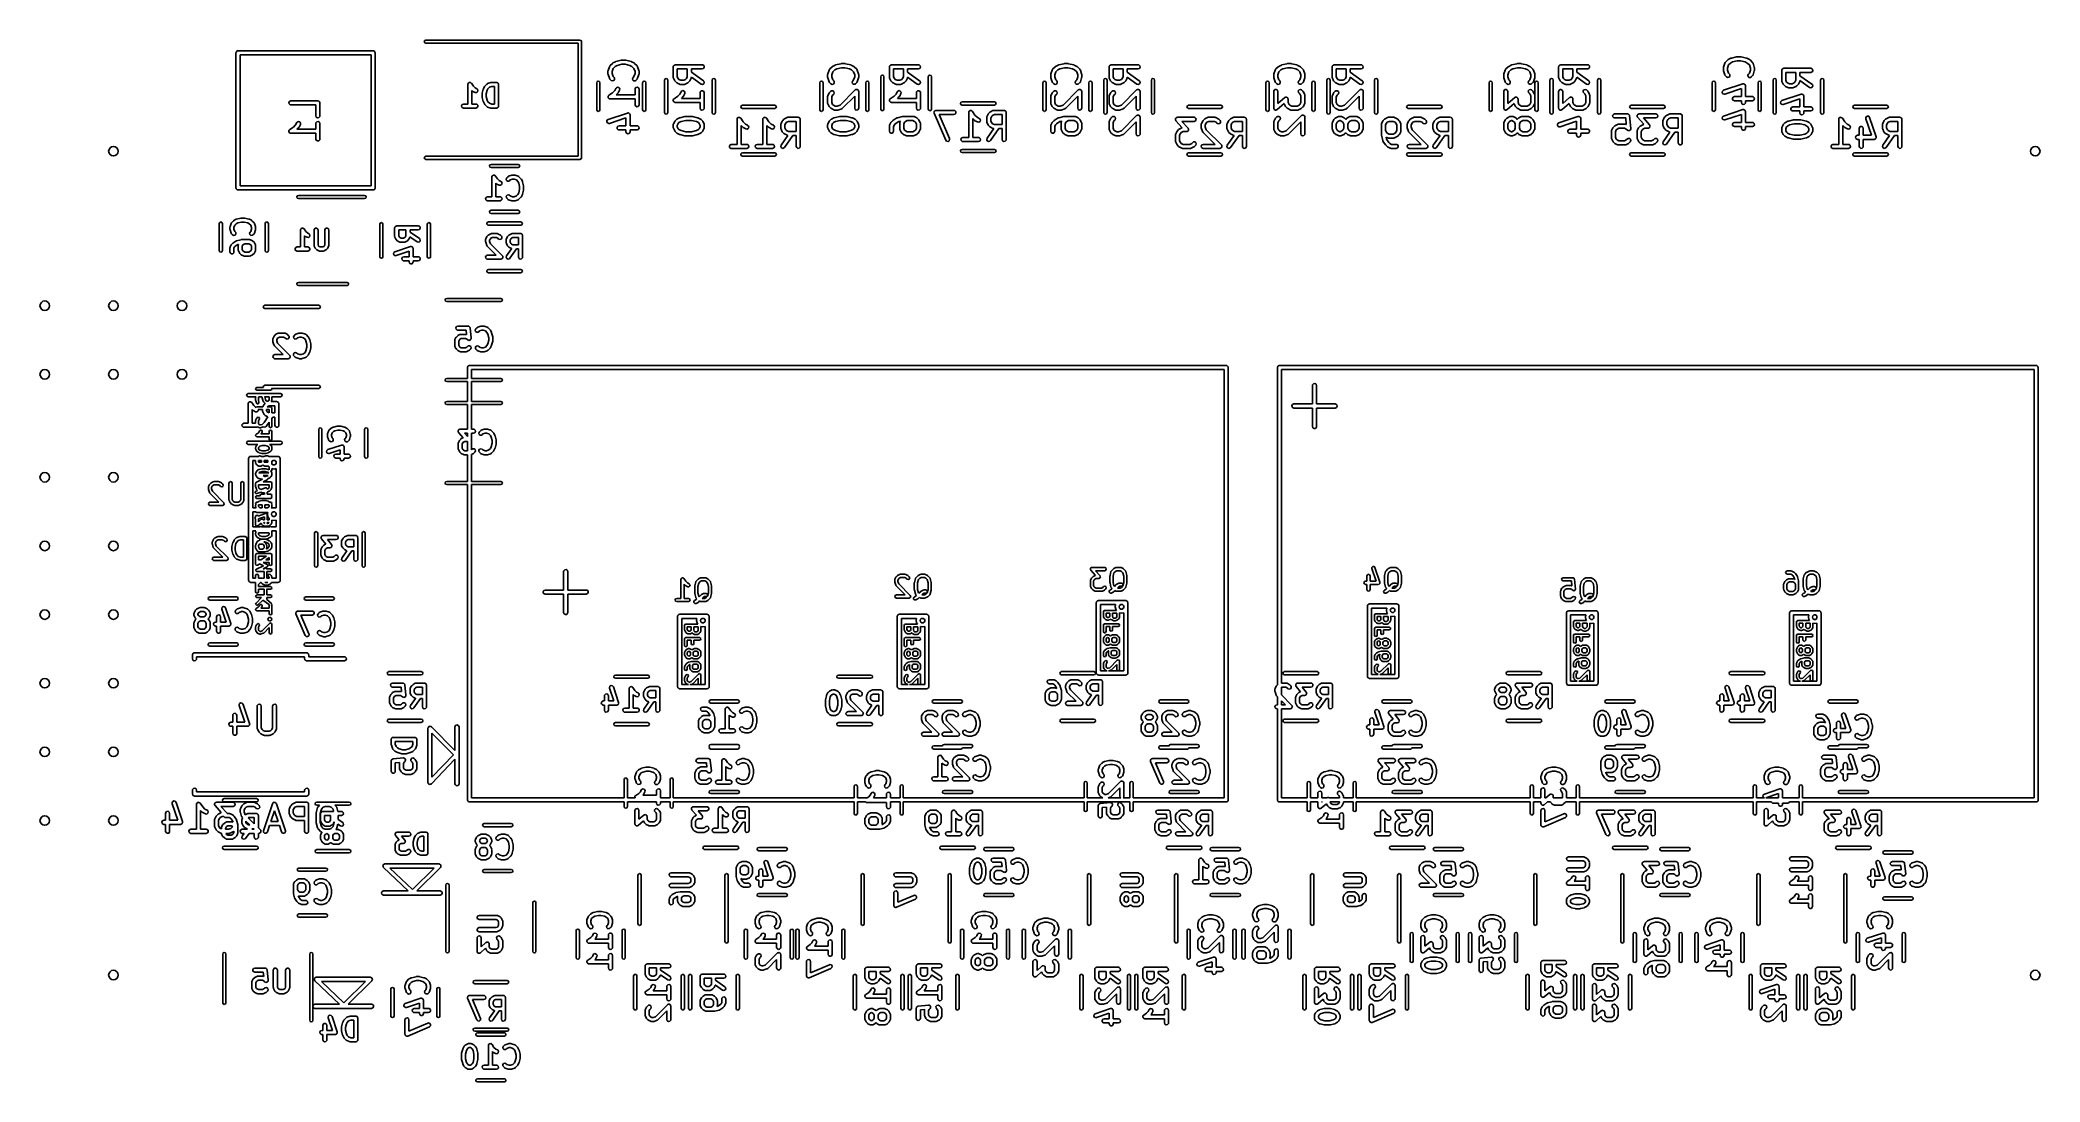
# Model space of a CAD drawing. Extents: x 1.69 to 4.61, y -2.76 to -1.24.
import ezdxf

# ---------------------------------------------------------------- set-up
doc = ezdxf.new("R2010")
doc.units = 0
doc.header["$MEASUREMENT"] = 0
doc.layers.add('BLACK', color=7, linetype='CONTINUOUS')

msp = doc.modelspace()

# ---------------------------------------------------------------- linework, layer by layer
at = {"layer": 'BLACK', "linetype": 'CONTINUOUS'}
for p, q in [((2.253, -1.2404), (2.2537, -1.2387)), ((2.2537, -1.242), (2.253, -1.2404)), ((2.2537, -1.2387), (2.2554, -1.238)), ((2.2554, -1.2427), (2.2537, -1.242)), ((2.2554, -1.238), (2.4798, -1.238)), ((2.4774, -1.2427), (2.2554, -1.2427)), ((2.4774, -1.4073), (2.4774, -1.2427)), ((2.4798, -1.238), (2.4814, -1.2387)), ((2.4814, -1.2387), (2.4821, -1.2404)), ((2.4821, -1.2404), (2.4821, -1.4096)), ((1.9786, -1.2566), (1.9787, -1.2562)), ((1.9786, -1.4534), (1.9786, -1.2566)), ((1.9787, -1.2559), (1.9788, -1.2556)), ((1.9787, -1.2561), (1.9787, -1.2559)), ((1.9787, -1.2562), (1.9787, -1.2561)), ((1.9788, -1.2556), (1.9793, -1.255)), ((1.9793, -1.255), (1.9797, -1.2543)), ((1.9797, -1.2543), (1.9799, -1.2542)), ((1.9799, -1.2542), (1.9801, -1.254)), ((1.9801, -1.254), (1.9809, -1.2539)), ((1.9809, -1.2539), (1.9816, -1.2536)), ((1.9816, -1.2536), (2.1784, -1.2536)), ((1.9845, -1.2595), (1.9845, -1.4505)), ((2.1755, -1.2595), (1.9845, -1.2595)), ((2.1755, -1.4505), (2.1755, -1.2595)), ((2.1784, -1.2536), (2.1788, -1.2537)), ((2.1788, -1.2537), (2.1789, -1.2537)), ((2.1789, -1.2537), (2.1791, -1.2537)), ((2.1791, -1.2537), (2.1794, -1.2538)), ((2.1794, -1.2538), (2.18, -1.2543)), ((2.18, -1.2543), (2.1807, -1.2547)), ((2.1807, -1.2547), (2.1808, -1.2549)), ((2.1808, -1.2549), (2.181, -1.2551)), ((2.181, -1.2551), (2.1811, -1.2559)), ((2.1811, -1.2559), (2.1814, -1.2566)), ((2.1814, -1.2566), (2.1814, -1.4534)), ((2.5207, -1.2825), (2.5226, -1.2769)), ((2.5226, -1.2769), (2.5231, -1.276)), ((2.5231, -1.276), (2.5232, -1.2759)), ((2.5232, -1.2759), (2.5233, -1.2757)), ((2.5233, -1.2757), (2.5271, -1.272)), ((2.528, -1.2794), (2.5265, -1.2839)), ((2.5271, -1.272), (2.5278, -1.2715)), ((2.5278, -1.2714), (2.5316, -1.2696)), ((2.5278, -1.2715), (2.5278, -1.2714)), ((2.5309, -1.2765), (2.528, -1.2794)), ((2.5339, -1.275), (2.5309, -1.2765)), ((2.5316, -1.2696), (2.5321, -1.2694)), ((2.5321, -1.2694), (2.5322, -1.2693)), ((2.5322, -1.2693), (2.5397, -1.2675)), ((2.5408, -1.2733), (2.5339, -1.275)), ((2.5397, -1.2675), (2.5403, -1.2674)), ((2.5403, -1.2674), (2.5404, -1.2674)), ((2.5404, -1.2674), (2.546, -1.2674)), ((2.5457, -1.2733), (2.5408, -1.2733)), ((2.5525, -1.275), (2.5457, -1.2733)), ((2.546, -1.2674), (2.5466, -1.2675)), ((2.5466, -1.2675), (2.5467, -1.2675)), ((2.5467, -1.2675), (2.5542, -1.2693)), ((2.5555, -1.2765), (2.5525, -1.275)), ((2.5542, -1.2693), (2.5547, -1.2695)), ((2.5547, -1.2695), (2.5549, -1.2696)), ((2.5549, -1.2696), (2.5586, -1.2714)), ((2.5585, -1.2794), (2.5555, -1.2765)), ((2.56, -1.2839), (2.5585, -1.2794)), ((2.5586, -1.2714), (2.5593, -1.272)), ((2.5593, -1.272), (2.5594, -1.272)), ((2.5594, -1.272), (2.5631, -1.2757)), ((2.5631, -1.2757), (2.5637, -1.2766)), ((2.5637, -1.2766), (2.5637, -1.2767)), ((2.5637, -1.2767), (2.5638, -1.2769)), ((2.5638, -1.2769), (2.5657, -1.2825)), ((2.6156, -1.2767), (2.6157, -1.2766)), ((2.6157, -1.2768), (2.6156, -1.2767)), ((2.6156, -1.2772), (2.6157, -1.2768)), ((2.6156, -1.2922), (2.6156, -1.2772)), ((2.6157, -1.2766), (2.6158, -1.2762)), ((2.6158, -1.2762), (2.6163, -1.2756)), ((2.6163, -1.2756), (2.6166, -1.2749)), ((2.6166, -1.2749), (2.6169, -1.2748)), ((2.6169, -1.2748), (2.6171, -1.2746)), ((2.6171, -1.2746), (2.6178, -1.2745)), ((2.6178, -1.2745), (2.6185, -1.2742)), ((2.6185, -1.2742), (2.6579, -1.2742)), ((2.6362, -1.2801), (2.6215, -1.2801)), ((2.6215, -1.2801), (2.6215, -1.2915)), ((2.6362, -1.2915), (2.6362, -1.2801)), ((2.6579, -1.2801), (2.6421, -1.2801)), ((2.6421, -1.2801), (2.6421, -1.285)), ((2.6579, -1.2742), (2.6589, -1.2744)), ((2.6598, -1.2795), (2.6579, -1.2801)), ((2.6589, -1.2744), (2.6605, -1.2757)), ((2.6608, -1.2777), (2.6598, -1.2795)), ((2.6605, -1.2757), (2.6608, -1.2777)), ((2.8407, -1.2875), (2.8426, -1.2819)), ((2.8426, -1.2819), (2.8431, -1.281)), ((2.8431, -1.281), (2.8432, -1.2809)), ((2.8432, -1.2809), (2.8433, -1.2807)), ((2.8433, -1.2807), (2.8471, -1.277)), ((2.8471, -1.277), (2.8478, -1.2765)), ((2.8478, -1.2764), (2.8516, -1.2746)), ((2.8478, -1.2765), (2.8478, -1.2764)), ((2.8509, -1.2815), (2.848, -1.2844)), ((2.8539, -1.28), (2.8509, -1.2815)), ((2.8516, -1.2746), (2.8521, -1.2744)), ((2.8521, -1.2744), (2.8522, -1.2743)), ((2.8522, -1.2743), (2.8597, -1.2725)), ((2.8608, -1.2783), (2.8539, -1.28)), ((2.8597, -1.2725), (2.8603, -1.2724)), ((2.8603, -1.2724), (2.8604, -1.2724)), ((2.8604, -1.2724), (2.866, -1.2724)), ((2.8657, -1.2783), (2.8608, -1.2783)), ((2.8725, -1.28), (2.8657, -1.2783)), ((2.866, -1.2724), (2.8666, -1.2725)), ((2.8666, -1.2725), (2.8667, -1.2725)), ((2.8667, -1.2725), (2.8742, -1.2743)), ((2.8755, -1.2815), (2.8725, -1.28)), ((2.8742, -1.2743), (2.8747, -1.2745)), ((2.8747, -1.2745), (2.8749, -1.2746)), ((2.8749, -1.2746), (2.8786, -1.2764)), ((2.8785, -1.2844), (2.8755, -1.2815)), ((2.8786, -1.2764), (2.8793, -1.277)), ((2.8793, -1.277), (2.8794, -1.277)), ((2.8794, -1.277), (2.8831, -1.2807)), ((2.8831, -1.2807), (2.8837, -1.2816)), ((2.8837, -1.2816), (2.8837, -1.2817)), ((2.8837, -1.2817), (2.8838, -1.2819)), ((2.8838, -1.2819), (2.8857, -1.2875)), ((2.9306, -1.2767), (2.9307, -1.2766)), ((2.9307, -1.2768), (2.9306, -1.2767)), ((2.9306, -1.2772), (2.9307, -1.2768)), ((2.9306, -1.2922), (2.9306, -1.2772)), ((2.9307, -1.2766), (2.9308, -1.2762)), ((2.9308, -1.2762), (2.9313, -1.2756)), ((2.9313, -1.2756), (2.9316, -1.2749)), ((2.9316, -1.2749), (2.9319, -1.2748)), ((2.9319, -1.2748), (2.9321, -1.2746)), ((2.9321, -1.2746), (2.9328, -1.2745)), ((2.9328, -1.2745), (2.9335, -1.2742)), ((2.9335, -1.2742), (2.9729, -1.2742)), ((2.9512, -1.2801), (2.9365, -1.2801)), ((2.9365, -1.2801), (2.9365, -1.2915)), ((2.9512, -1.2915), (2.9512, -1.2801)), ((2.9729, -1.2801), (2.9571, -1.2801)), ((2.9571, -1.2801), (2.9571, -1.285)), ((2.9729, -1.2742), (2.9739, -1.2744)), ((2.9748, -1.2795), (2.9729, -1.2801)), ((2.9739, -1.2744), (2.9755, -1.2757)), ((2.9758, -1.2777), (2.9748, -1.2795)), ((2.9755, -1.2757), (2.9758, -1.2777)), ((3.1657, -1.2875), (3.1676, -1.2819)), ((3.1676, -1.2819), (3.1681, -1.281)), ((3.1681, -1.281), (3.1682, -1.2809)), ((3.1682, -1.2809), (3.1683, -1.2807)), ((3.1683, -1.2807), (3.1721, -1.277)), ((3.1721, -1.277), (3.1728, -1.2765)), ((3.1728, -1.2764), (3.1766, -1.2746)), ((3.1728, -1.2765), (3.1728, -1.2764)), ((3.1759, -1.2815), (3.173, -1.2844)), ((3.1789, -1.28), (3.1759, -1.2815)), ((3.1766, -1.2746), (3.1771, -1.2744)), ((3.1771, -1.2744), (3.1772, -1.2743)), ((3.1772, -1.2743), (3.1847, -1.2725)), ((3.1858, -1.2783), (3.1789, -1.28)), ((3.1847, -1.2725), (3.1853, -1.2724)), ((3.1853, -1.2724), (3.1854, -1.2724)), ((3.1854, -1.2724), (3.191, -1.2724)), ((3.1907, -1.2783), (3.1858, -1.2783)), ((3.1975, -1.28), (3.1907, -1.2783)), ((3.191, -1.2724), (3.1916, -1.2725)), ((3.1916, -1.2725), (3.1917, -1.2725)), ((3.1917, -1.2725), (3.1992, -1.2743)), ((3.2005, -1.2815), (3.1975, -1.28)), ((3.1992, -1.2743), (3.1997, -1.2745)), ((3.1997, -1.2745), (3.1999, -1.2746)), ((3.1999, -1.2746), (3.2036, -1.2764)), ((3.2035, -1.2844), (3.2005, -1.2815)), ((3.2036, -1.2764), (3.2043, -1.277)), ((3.2043, -1.277), (3.2044, -1.277)), ((3.2044, -1.277), (3.2081, -1.2807)), ((3.2081, -1.2807), (3.2087, -1.2816)), ((3.2087, -1.2816), (3.2087, -1.2817)), ((3.2087, -1.2817), (3.2088, -1.2819)), ((3.2088, -1.2819), (3.2107, -1.2875)), ((3.2506, -1.2767), (3.2507, -1.2766)), ((3.2507, -1.2768), (3.2506, -1.2767)), ((3.2506, -1.2772), (3.2507, -1.2768)), ((3.2506, -1.2922), (3.2506, -1.2772)), ((3.2507, -1.2766), (3.2508, -1.2762)), ((3.2508, -1.2762), (3.2513, -1.2756)), ((3.2513, -1.2756), (3.2516, -1.2749)), ((3.2516, -1.2749), (3.2519, -1.2748)), ((3.2519, -1.2748), (3.2521, -1.2746)), ((3.2521, -1.2746), (3.2528, -1.2745)), ((3.2528, -1.2745), (3.2535, -1.2742)), ((3.2535, -1.2742), (3.2929, -1.2742)), ((3.2712, -1.2801), (3.2565, -1.2801)), ((3.2565, -1.2801), (3.2565, -1.2915)), ((3.2712, -1.2915), (3.2712, -1.2801)), ((3.2929, -1.2801), (3.2771, -1.2801)), ((3.2771, -1.2801), (3.2771, -1.285)), ((3.2929, -1.2742), (3.2939, -1.2744)), ((3.2948, -1.2795), (3.2929, -1.2801)), ((3.2939, -1.2744), (3.2955, -1.2757)), ((3.2958, -1.2777), (3.2948, -1.2795)), ((3.2955, -1.2757), (3.2958, -1.2777)), ((3.4907, -1.2875), (3.4926, -1.2819)), ((3.4926, -1.2819), (3.4931, -1.281)), ((3.4931, -1.281), (3.4932, -1.2809)), ((3.4932, -1.2809), (3.4933, -1.2807)), ((3.4933, -1.2807), (3.4971, -1.277)), ((3.4971, -1.277), (3.4978, -1.2765)), ((3.4978, -1.2764), (3.5016, -1.2746)), ((3.4978, -1.2765), (3.4978, -1.2764)), ((3.5009, -1.2815), (3.498, -1.2844)), ((3.5039, -1.28), (3.5009, -1.2815)), ((3.5016, -1.2746), (3.5021, -1.2744)), ((3.5021, -1.2744), (3.5022, -1.2743)), ((3.5022, -1.2743), (3.5097, -1.2725)), ((3.5108, -1.2783), (3.5039, -1.28)), ((3.5097, -1.2725), (3.5103, -1.2724)), ((3.5103, -1.2724), (3.5104, -1.2724)), ((3.5104, -1.2724), (3.516, -1.2724)), ((3.5157, -1.2783), (3.5108, -1.2783)), ((3.5225, -1.28), (3.5157, -1.2783)), ((3.516, -1.2724), (3.5166, -1.2725)), ((3.5166, -1.2725), (3.5167, -1.2725)), ((3.5167, -1.2725), (3.5242, -1.2743)), ((3.5255, -1.2815), (3.5225, -1.28)), ((3.5242, -1.2743), (3.5247, -1.2745)), ((3.5247, -1.2745), (3.5249, -1.2746)), ((3.5249, -1.2746), (3.5286, -1.2764)), ((3.5285, -1.2844), (3.5255, -1.2815)), ((3.5286, -1.2764), (3.5293, -1.277)), ((3.5293, -1.277), (3.5294, -1.277)), ((3.5294, -1.277), (3.5331, -1.2807)), ((3.5331, -1.2807), (3.5337, -1.2816)), ((3.5337, -1.2816), (3.5337, -1.2817)), ((3.5337, -1.2817), (3.5338, -1.2819)), ((3.5338, -1.2819), (3.5357, -1.2875)), ((3.5756, -1.2767), (3.5757, -1.2766)), ((3.5757, -1.2768), (3.5756, -1.2767)), ((3.5756, -1.2772), (3.5757, -1.2768)), ((3.5756, -1.2922), (3.5756, -1.2772)), ((3.5757, -1.2766), (3.5758, -1.2762)), ((3.5758, -1.2762), (3.5763, -1.2756)), ((3.5763, -1.2756), (3.5766, -1.2749)), ((3.5766, -1.2749), (3.5769, -1.2748)), ((3.5769, -1.2748), (3.5771, -1.2746)), ((3.5771, -1.2746), (3.5778, -1.2745)), ((3.5778, -1.2745), (3.5785, -1.2742)), ((3.5785, -1.2742), (3.6179, -1.2742)), ((3.5962, -1.2801), (3.5815, -1.2801)), ((3.5815, -1.2801), (3.5815, -1.2915)), ((3.5962, -1.2915), (3.5962, -1.2801)), ((3.6179, -1.2801), (3.6021, -1.2801)), ((3.6021, -1.2801), (3.6021, -1.285)), ((3.6179, -1.2742), (3.6189, -1.2744)), ((3.6198, -1.2795), (3.6179, -1.2801)), ((3.6189, -1.2744), (3.6205, -1.2757)), ((3.6208, -1.2777), (3.6198, -1.2795)), ((3.6205, -1.2757), (3.6208, -1.2777)), ((3.8257, -1.2875), (3.8276, -1.2819)), ((3.8276, -1.2819), (3.8281, -1.281)), ((3.8281, -1.281), (3.8282, -1.2809)), ((3.8282, -1.2809), (3.8283, -1.2807)), ((3.8283, -1.2807), (3.8321, -1.277)), ((3.8321, -1.277), (3.8328, -1.2765)), ((3.8328, -1.2764), (3.8366, -1.2746)), ((3.8328, -1.2765), (3.8328, -1.2764)), ((3.8359, -1.2815), (3.833, -1.2844)), ((3.8389, -1.28), (3.8359, -1.2815)), ((3.8366, -1.2746), (3.8371, -1.2744)), ((3.8371, -1.2744), (3.8372, -1.2743)), ((3.8372, -1.2743), (3.8447, -1.2725)), ((3.8458, -1.2783), (3.8389, -1.28)), ((3.8447, -1.2725), (3.8453, -1.2724)), ((3.8453, -1.2724), (3.8454, -1.2724)), ((3.8454, -1.2724), (3.851, -1.2724)), ((3.8507, -1.2783), (3.8458, -1.2783)), ((3.8575, -1.28), (3.8507, -1.2783)), ((3.851, -1.2724), (3.8516, -1.2725)), ((3.8516, -1.2725), (3.8517, -1.2725)), ((3.8517, -1.2725), (3.8592, -1.2743)), ((3.8605, -1.2815), (3.8575, -1.28)), ((3.8592, -1.2743), (3.8597, -1.2745)), ((3.8597, -1.2745), (3.8599, -1.2746)), ((3.8599, -1.2746), (3.8636, -1.2764)), ((3.8635, -1.2844), (3.8605, -1.2815)), ((3.8636, -1.2764), (3.8643, -1.277)), ((3.8643, -1.277), (3.8644, -1.277)), ((3.8644, -1.277), (3.8681, -1.2807)), ((3.8681, -1.2807), (3.8687, -1.2816)), ((3.8687, -1.2816), (3.8687, -1.2817)), ((3.8687, -1.2817), (3.8688, -1.2819)), ((3.8688, -1.2819), (3.8707, -1.2875)), ((3.9056, -1.2767), (3.9057, -1.2766)), ((3.9057, -1.2768), (3.9056, -1.2767)), ((3.9056, -1.2772), (3.9057, -1.2768)), ((3.9056, -1.2922), (3.9056, -1.2772)), ((3.9057, -1.2766), (3.9058, -1.2762)), ((3.9058, -1.2762), (3.9063, -1.2756)), ((3.9063, -1.2756), (3.9066, -1.2749)), ((3.9066, -1.2749), (3.9069, -1.2748)), ((3.9069, -1.2748), (3.9071, -1.2746)), ((3.9071, -1.2746), (3.9078, -1.2745)), ((3.9078, -1.2745), (3.9085, -1.2742)), ((3.9085, -1.2742), (3.9479, -1.2742)), ((3.9262, -1.2801), (3.9115, -1.2801)), ((3.9115, -1.2801), (3.9115, -1.2915)), ((3.9262, -1.2915), (3.9262, -1.2801)), ((3.9479, -1.2801), (3.9321, -1.2801)), ((3.9321, -1.2801), (3.9321, -1.285)), ((3.9479, -1.2742), (3.9489, -1.2744)), ((3.9498, -1.2795), (3.9479, -1.2801)), ((3.9489, -1.2744), (3.9505, -1.2757)), ((3.9508, -1.2777), (3.9498, -1.2795)), ((3.9505, -1.2757), (3.9508, -1.2777)), ((4.1456, -1.2784), (4.1457, -1.2776)), ((4.1456, -1.2822), (4.1456, -1.2784)), ((4.1457, -1.2775), (4.1476, -1.2719)), ((4.1457, -1.2776), (4.1457, -1.2775)), ((4.1476, -1.2719), (4.1481, -1.271)), ((4.1481, -1.271), (4.1482, -1.2709)), ((4.1482, -1.2709), (4.1483, -1.2707)), ((4.1483, -1.2707), (4.1521, -1.267)), ((4.153, -1.2744), (4.1515, -1.2789)), ((4.1515, -1.2789), (4.1515, -1.2817)), ((4.1515, -1.2817), (4.153, -1.2862)), ((4.1521, -1.267), (4.1528, -1.2665)), ((4.1528, -1.2664), (4.1566, -1.2646)), ((4.1528, -1.2665), (4.1528, -1.2664)), ((4.1559, -1.2715), (4.153, -1.2744)), ((4.1589, -1.27), (4.1559, -1.2715)), ((4.1566, -1.2646), (4.1571, -1.2644)), ((4.1571, -1.2644), (4.1572, -1.2643)), ((4.1572, -1.2643), (4.1647, -1.2625)), ((4.1658, -1.2683), (4.1589, -1.27)), ((4.1647, -1.2625), (4.1653, -1.2624)), ((4.1653, -1.2624), (4.1654, -1.2624)), ((4.1654, -1.2624), (4.171, -1.2624)), ((4.1707, -1.2683), (4.1658, -1.2683)), ((4.1775, -1.27), (4.1707, -1.2683)), ((4.171, -1.2624), (4.1716, -1.2625)), ((4.1716, -1.2625), (4.1717, -1.2625)), ((4.1717, -1.2625), (4.1792, -1.2643)), ((4.1805, -1.2715), (4.1775, -1.27)), ((4.1792, -1.2643), (4.1797, -1.2645)), ((4.1797, -1.2645), (4.1799, -1.2646)), ((4.1799, -1.2646), (4.1836, -1.2664)), ((4.1835, -1.2744), (4.1805, -1.2715)), ((4.185, -1.2789), (4.1835, -1.2744)), ((4.1835, -1.2862), (4.185, -1.2817)), ((4.1836, -1.2664), (4.1843, -1.267)), ((4.1843, -1.267), (4.1844, -1.267)), ((4.1844, -1.267), (4.1881, -1.2707)), ((4.185, -1.2817), (4.185, -1.2789)), ((4.1881, -1.2707), (4.1887, -1.2716)), ((4.1887, -1.2716), (4.1887, -1.2717)), ((4.1887, -1.2717), (4.1888, -1.2719)), ((4.1888, -1.2719), (4.1907, -1.2775)), ((4.1907, -1.2775), (4.1908, -1.2784)), ((4.1908, -1.2784), (4.1909, -1.2784)), ((4.1909, -1.2784), (4.1909, -1.2822)), ((4.2306, -1.2817), (4.2307, -1.2816)), ((4.2307, -1.2818), (4.2306, -1.2817)), ((4.2306, -1.2822), (4.2307, -1.2818)), ((4.2307, -1.2816), (4.2308, -1.2812)), ((4.2308, -1.2812), (4.2313, -1.2806)), ((4.2313, -1.2806), (4.2316, -1.2799)), ((4.2316, -1.2799), (4.2319, -1.2798)), ((4.2319, -1.2798), (4.2321, -1.2796)), ((4.2321, -1.2796), (4.2328, -1.2795)), ((4.2328, -1.2795), (4.2335, -1.2792)), ((4.2335, -1.2792), (4.2729, -1.2792)), ((4.2729, -1.2792), (4.2739, -1.2794)), ((4.2739, -1.2794), (4.2755, -1.2807)), ((4.2755, -1.2807), (4.2758, -1.2827)), ((2.3163, -1.3028), (2.3165, -1.3018)), ((2.3163, -1.3313), (2.3163, -1.3028)), ((2.3165, -1.3018), (2.3166, -1.3016)), ((2.3166, -1.3015), (2.3172, -1.3009)), ((2.3166, -1.3016), (2.3166, -1.3015)), ((2.3172, -1.3009), (2.3178, -1.3002)), ((2.3178, -1.3002), (2.3179, -1.3002)), ((2.3179, -1.3002), (2.3181, -1.3001)), ((2.3181, -1.3001), (2.3189, -1.3)), ((2.3189, -1.3), (2.3198, -1.2999)), ((2.3198, -1.2999), (2.3199, -1.2999)), ((2.3199, -1.2999), (2.3201, -1.2999)), ((2.3201, -1.2999), (2.3208, -1.3004)), ((2.3208, -1.3004), (2.3215, -1.3009)), ((2.3215, -1.3009), (2.3216, -1.301)), ((2.3216, -1.301), (2.3217, -1.3011)), ((2.3217, -1.3011), (2.3245, -1.3054)), ((2.3245, -1.3054), (2.327, -1.3078)), ((2.327, -1.3078), (2.3296, -1.3091)), ((2.3296, -1.3091), (2.3304, -1.3097)), ((2.3304, -1.3097), (2.3312, -1.3116)), ((2.3374, -1.3155), (2.3389, -1.3096)), ((2.3389, -1.3096), (2.3391, -1.3091)), ((2.3391, -1.3089), (2.3406, -1.3059)), ((2.3391, -1.3091), (2.3391, -1.3089)), ((2.3406, -1.3059), (2.3411, -1.3052)), ((2.3411, -1.3052), (2.3412, -1.3052)), ((2.3412, -1.3052), (2.3442, -1.3022)), ((2.3442, -1.3022), (2.345, -1.3016)), ((2.3457, -1.309), (2.3445, -1.3113)), ((2.345, -1.3016), (2.3452, -1.3016)), ((2.3452, -1.3016), (2.3453, -1.3015)), ((2.3453, -1.3015), (2.3498, -1.3)), ((2.3478, -1.3068), (2.3457, -1.309)), ((2.3512, -1.3057), (2.3478, -1.3068)), ((2.3498, -1.3), (2.3507, -1.2998)), ((2.3507, -1.2998), (2.3507, -1.2998)), ((2.3507, -1.2998), (2.3582, -1.2998)), ((2.3553, -1.3057), (2.3512, -1.3057)), ((2.3553, -1.3313), (2.3553, -1.3057)), ((2.3582, -1.2998), (2.3586, -1.2999)), ((2.3586, -1.2999), (2.3588, -1.2999)), ((2.3588, -1.2999), (2.3589, -1.2999)), ((2.3589, -1.2999), (2.3593, -1.3)), ((2.3593, -1.3), (2.3598, -1.3005)), ((2.3598, -1.3005), (2.3605, -1.3009)), ((2.3605, -1.3009), (2.3606, -1.3011)), ((2.3606, -1.3011), (2.3608, -1.3013)), ((2.3608, -1.3013), (2.3609, -1.302)), ((2.3609, -1.302), (2.3612, -1.3028)), ((2.3612, -1.3028), (2.3612, -1.3343)), ((2.5042, -1.3003), (2.5049, -1.2986)), ((2.5042, -1.3397), (2.5042, -1.3003)), ((2.5049, -1.2986), (2.5065, -1.298)), ((2.5065, -1.298), (2.5082, -1.2986)), ((2.5082, -1.2986), (2.5089, -1.3003)), ((2.5089, -1.3003), (2.5089, -1.3397)), ((2.5206, -1.2834), (2.5207, -1.2826)), ((2.5206, -1.2872), (2.5206, -1.2834)), ((2.5206, -1.2873), (2.5206, -1.2872)), ((2.5207, -1.2881), (2.5206, -1.2873)), ((2.5207, -1.2826), (2.5207, -1.2825)), ((2.5226, -1.2937), (2.5207, -1.2881)), ((2.5227, -1.2939), (2.5226, -1.2937)), ((2.5227, -1.2941), (2.5227, -1.2939)), ((2.5233, -1.2949), (2.5227, -1.2941)), ((2.5252, -1.2968), (2.5233, -1.2949)), ((2.527, -1.2976), (2.5252, -1.2968)), ((2.5265, -1.2839), (2.5265, -1.2867)), ((2.5265, -1.2867), (2.528, -1.2912)), ((2.529, -1.2971), (2.527, -1.2976)), ((2.528, -1.2912), (2.5294, -1.2926)), ((2.5301, -1.2955), (2.529, -1.2971)), ((2.5294, -1.2926), (2.53, -1.2934)), ((2.53, -1.2934), (2.5301, -1.2955)), ((2.5305, -1.3117), (2.5321, -1.3084)), ((2.5321, -1.3084), (2.5328, -1.3075)), ((2.5328, -1.3075), (2.5346, -1.3067)), ((2.5346, -1.3067), (2.5365, -1.3073)), ((2.5374, -1.311), (2.5356, -1.3148)), ((2.5365, -1.3073), (2.5377, -1.309)), ((2.5377, -1.309), (2.5374, -1.311)), ((2.5562, -1.2944), (2.5571, -1.2926)), ((2.5567, -1.2964), (2.5562, -1.2944)), ((2.5584, -1.2975), (2.5567, -1.2964)), ((2.5571, -1.2926), (2.5585, -1.2912)), ((2.5604, -1.2974), (2.5584, -1.2975)), ((2.5585, -1.2912), (2.56, -1.2867)), ((2.56, -1.2867), (2.56, -1.2839)), ((2.56, -1.3097), (2.5601, -1.3087)), ((2.56, -1.318), (2.56, -1.3097)), ((2.5601, -1.3087), (2.5614, -1.3071)), ((2.5612, -1.2968), (2.5604, -1.2974)), ((2.5631, -1.2949), (2.5612, -1.2968)), ((2.5614, -1.3071), (2.5634, -1.3068)), ((2.5632, -1.2947), (2.5631, -1.2949)), ((2.5633, -1.2947), (2.5632, -1.2947)), ((2.5638, -1.2937), (2.5633, -1.2947)), ((2.5634, -1.3068), (2.5652, -1.3078)), ((2.5657, -1.2881), (2.5638, -1.2937)), ((2.5652, -1.3078), (2.5659, -1.3097)), ((2.5657, -1.2825), (2.5658, -1.2834)), ((2.5659, -1.2872), (2.5657, -1.2881)), ((2.5657, -1.2881), (2.5657, -1.2881)), ((2.5658, -1.2834), (2.5659, -1.2834)), ((2.5659, -1.2834), (2.5659, -1.2872)), ((2.5659, -1.3097), (2.5659, -1.3322)), ((2.5711, -1.3003), (2.5718, -1.2986)), ((2.5711, -1.3397), (2.5711, -1.3003)), ((2.5718, -1.2986), (2.5735, -1.298)), ((2.5735, -1.298), (2.5751, -1.2986)), ((2.5751, -1.2986), (2.5758, -1.3003)), ((2.5758, -1.3003), (2.5758, -1.3397)), ((2.603, -1.2964), (2.6037, -1.2947)), ((2.603, -1.3436), (2.603, -1.2964)), ((2.6037, -1.2947), (2.6054, -1.294)), ((2.6054, -1.294), (2.607, -1.2947)), ((2.607, -1.2947), (2.6077, -1.2964)), ((2.6077, -1.2964), (2.6077, -1.3436)), ((2.6156, -1.2924), (2.6156, -1.2922)), ((2.6156, -1.2925), (2.6156, -1.2924)), ((2.6159, -1.2935), (2.6156, -1.2925)), ((2.6178, -1.2973), (2.6159, -1.2935)), ((2.6183, -1.298), (2.6178, -1.2973)), ((2.6178, -1.2973), (2.6178, -1.2973)), ((2.6202, -1.2999), (2.6183, -1.298)), ((2.6203, -1.2999), (2.6202, -1.2999)), ((2.621, -1.3005), (2.6203, -1.2999)), ((2.6247, -1.3023), (2.621, -1.3005)), ((2.6215, -1.2915), (2.6228, -1.2942)), ((2.6228, -1.2942), (2.624, -1.2954)), ((2.624, -1.2954), (2.6267, -1.2967)), ((2.6249, -1.3024), (2.6247, -1.3023)), ((2.625, -1.3025), (2.6249, -1.3024)), ((2.626, -1.3026), (2.625, -1.3025)), ((2.6317, -1.3026), (2.626, -1.3026)), ((2.6267, -1.2967), (2.631, -1.2967)), ((2.631, -1.2967), (2.6337, -1.2954)), ((2.6318, -1.3026), (2.6317, -1.3026)), ((2.632, -1.3026), (2.6318, -1.3026)), ((2.633, -1.3023), (2.632, -1.3026)), ((2.6367, -1.3005), (2.633, -1.3023)), ((2.6337, -1.2954), (2.6349, -1.2942)), ((2.6349, -1.2942), (2.6362, -1.2915)), ((2.6368, -1.3004), (2.6367, -1.3005)), ((2.6375, -1.2999), (2.6368, -1.3004)), ((2.6394, -1.298), (2.6375, -1.2999)), ((2.6399, -1.2973), (2.6394, -1.298)), ((2.6394, -1.298), (2.6394, -1.298)), ((2.6418, -1.2935), (2.6399, -1.2973)), ((2.6419, -1.2932), (2.6418, -1.2933)), ((2.6418, -1.2933), (2.6418, -1.2935)), ((2.6421, -1.2922), (2.6419, -1.2932)), ((2.6421, -1.285), (2.6596, -1.2973)), ((2.6562, -1.3021), (2.6421, -1.2922)), ((2.6582, -1.3026), (2.6562, -1.3021)), ((2.66, -1.3018), (2.6582, -1.3026)), ((2.6596, -1.2973), (2.6603, -1.298)), ((2.6608, -1.2999), (2.66, -1.3018)), ((2.6603, -1.298), (2.6608, -1.2999)), ((2.6723, -1.2964), (2.673, -1.2947)), ((2.6723, -1.3436), (2.6723, -1.2964)), ((2.673, -1.2947), (2.6746, -1.294)), ((2.6746, -1.294), (2.6763, -1.2947)), ((2.6763, -1.2947), (2.677, -1.2964)), ((2.677, -1.2964), (2.677, -1.3436)), ((2.8292, -1.3003), (2.8299, -1.2986)), ((2.8292, -1.3397), (2.8292, -1.3003)), ((2.8299, -1.2986), (2.8315, -1.298)), ((2.8315, -1.298), (2.8332, -1.2986)), ((2.8332, -1.2986), (2.8339, -1.3003)), ((2.8339, -1.3003), (2.8339, -1.3397)), ((2.8406, -1.2884), (2.8407, -1.2876)), ((2.8406, -1.2922), (2.8406, -1.2884)), ((2.8406, -1.2923), (2.8406, -1.2922)), ((2.8407, -1.2931), (2.8406, -1.2923)), ((2.8407, -1.2876), (2.8407, -1.2875)), ((2.8426, -1.2987), (2.8407, -1.2931)), ((2.8427, -1.2989), (2.8426, -1.2987)), ((2.8427, -1.2991), (2.8427, -1.2989)), ((2.8433, -1.2999), (2.8427, -1.2991)), ((2.8452, -1.3018), (2.8433, -1.2999)), ((2.847, -1.3026), (2.8452, -1.3018)), ((2.848, -1.2844), (2.8465, -1.2889)), ((2.8465, -1.2889), (2.8465, -1.2917)), ((2.8465, -1.2917), (2.848, -1.2962)), ((2.849, -1.3021), (2.847, -1.3026)), ((2.848, -1.2962), (2.8494, -1.2976)), ((2.8501, -1.3005), (2.849, -1.3021)), ((2.8494, -1.2976), (2.85, -1.2984)), ((2.85, -1.2984), (2.8501, -1.3005)), ((2.8588, -1.3327), (2.8808, -1.3107)), ((2.8762, -1.2994), (2.8771, -1.2976)), ((2.8767, -1.3014), (2.8762, -1.2994)), ((2.8784, -1.3025), (2.8767, -1.3014)), ((2.8771, -1.2976), (2.8785, -1.2962)), ((2.8804, -1.3024), (2.8784, -1.3025)), ((2.88, -1.2889), (2.8785, -1.2844)), ((2.8785, -1.2962), (2.88, -1.2917)), ((2.88, -1.2917), (2.88, -1.2889)), ((2.8812, -1.3018), (2.8804, -1.3024)), ((2.8808, -1.3107), (2.8813, -1.3104)), ((2.8831, -1.2999), (2.8812, -1.3018)), ((2.8813, -1.3104), (2.8814, -1.3103)), ((2.8814, -1.3103), (2.8815, -1.3102)), ((2.8815, -1.3102), (2.8817, -1.3101)), ((2.8817, -1.3101), (2.8825, -1.3101)), ((2.8825, -1.3101), (2.8834, -1.3099)), ((2.8832, -1.2997), (2.8831, -1.2999)), ((2.8833, -1.2997), (2.8832, -1.2997)), ((2.8838, -1.2987), (2.8833, -1.2997)), ((2.8834, -1.3099), (2.8835, -1.31)), ((2.8835, -1.31), (2.8837, -1.31)), ((2.8837, -1.31), (2.8844, -1.3105)), ((2.8857, -1.2931), (2.8838, -1.2987)), ((2.8844, -1.3105), (2.8852, -1.3109)), ((2.8852, -1.3109), (2.8852, -1.311)), ((2.8852, -1.311), (2.8853, -1.3111)), ((2.8853, -1.3111), (2.8856, -1.312)), ((2.8857, -1.2875), (2.8858, -1.2884)), ((2.8859, -1.2922), (2.8857, -1.2931)), ((2.8857, -1.2931), (2.8857, -1.2931)), ((2.8858, -1.2884), (2.8859, -1.2884)), ((2.8859, -1.2884), (2.8859, -1.2922)), ((2.8961, -1.3003), (2.8968, -1.2986)), ((2.8961, -1.3397), (2.8961, -1.3003)), ((2.8968, -1.2986), (2.8985, -1.298)), ((2.8985, -1.298), (2.9001, -1.2986)), ((2.9001, -1.2986), (2.9008, -1.3003)), ((2.9008, -1.3003), (2.9008, -1.3397)), ((2.918, -1.2914), (2.9187, -1.2897)), ((2.918, -1.3386), (2.918, -1.2914)), ((2.9187, -1.2897), (2.9204, -1.289)), ((2.9204, -1.289), (2.922, -1.2897)), ((2.922, -1.2897), (2.9227, -1.2914)), ((2.9227, -1.2914), (2.9227, -1.3386)), ((2.9306, -1.2924), (2.9306, -1.2922)), ((2.9306, -1.2925), (2.9306, -1.2924)), ((2.9309, -1.2935), (2.9306, -1.2925)), ((2.9328, -1.2973), (2.9309, -1.2935)), ((2.9333, -1.298), (2.9328, -1.2973)), ((2.9328, -1.2973), (2.9328, -1.2973)), ((2.9352, -1.2999), (2.9333, -1.298)), ((2.9353, -1.2999), (2.9352, -1.2999)), ((2.936, -1.3005), (2.9353, -1.2999)), ((2.9397, -1.3023), (2.936, -1.3005)), ((2.9365, -1.2915), (2.9378, -1.2942)), ((2.9378, -1.2942), (2.939, -1.2954)), ((2.939, -1.2954), (2.9417, -1.2967)), ((2.9399, -1.3024), (2.9397, -1.3023)), ((2.94, -1.3025), (2.9399, -1.3024)), ((2.941, -1.3026), (2.94, -1.3025)), ((2.9467, -1.3026), (2.941, -1.3026)), ((2.9417, -1.2967), (2.946, -1.2967)), ((2.946, -1.2967), (2.9487, -1.2954)), ((2.9468, -1.3026), (2.9467, -1.3026)), ((2.947, -1.3026), (2.9468, -1.3026)), ((2.948, -1.3023), (2.947, -1.3026)), ((2.9517, -1.3005), (2.948, -1.3023)), ((2.9487, -1.2954), (2.9499, -1.2942)), ((2.9499, -1.2942), (2.9512, -1.2915)), ((2.9518, -1.3004), (2.9517, -1.3005)), ((2.9525, -1.2999), (2.9518, -1.3004)), ((2.9544, -1.298), (2.9525, -1.2999)), ((2.9549, -1.2973), (2.9544, -1.298)), ((2.9544, -1.298), (2.9544, -1.298)), ((2.9568, -1.2935), (2.9549, -1.2973)), ((2.9569, -1.2932), (2.9568, -1.2933)), ((2.9568, -1.2933), (2.9568, -1.2935)), ((2.9571, -1.2922), (2.9569, -1.2932)), ((2.9571, -1.285), (2.9746, -1.2973)), ((2.9712, -1.3021), (2.9571, -1.2922)), ((2.9732, -1.3026), (2.9712, -1.3021)), ((2.975, -1.3018), (2.9732, -1.3026)), ((2.9746, -1.2973), (2.9753, -1.298)), ((2.9758, -1.2999), (2.975, -1.3018)), ((2.9753, -1.298), (2.9758, -1.2999)), ((2.9873, -1.2914), (2.988, -1.2897)), ((2.9873, -1.3386), (2.9873, -1.2914)), ((2.988, -1.2897), (2.9896, -1.289)), ((2.9896, -1.289), (2.9913, -1.2897)), ((2.9913, -1.2897), (2.992, -1.2914)), ((2.992, -1.2914), (2.992, -1.3386)), ((3.1542, -1.3003), (3.1549, -1.2986)), ((3.1542, -1.3397), (3.1542, -1.3003)), ((3.1549, -1.2986), (3.1565, -1.298)), ((3.1565, -1.298), (3.1582, -1.2986)), ((3.1582, -1.2986), (3.1589, -1.3003)), ((3.1589, -1.3003), (3.1589, -1.3397)), ((3.1656, -1.2884), (3.1657, -1.2876)), ((3.1656, -1.2922), (3.1656, -1.2884)), ((3.1656, -1.2923), (3.1656, -1.2922)), ((3.1657, -1.2931), (3.1656, -1.2923)), ((3.1657, -1.2876), (3.1657, -1.2875)), ((3.1676, -1.2987), (3.1657, -1.2931)), ((3.1677, -1.2989), (3.1676, -1.2987)), ((3.1677, -1.2991), (3.1677, -1.2989)), ((3.1683, -1.2999), (3.1677, -1.2991)), ((3.1702, -1.3018), (3.1683, -1.2999)), ((3.172, -1.3026), (3.1702, -1.3018)), ((3.173, -1.2844), (3.1715, -1.2889)), ((3.1715, -1.2889), (3.1715, -1.2917)), ((3.1715, -1.2917), (3.173, -1.2962)), ((3.174, -1.3021), (3.172, -1.3026)), ((3.173, -1.2962), (3.1744, -1.2976)), ((3.1751, -1.3005), (3.174, -1.3021)), ((3.1744, -1.2976), (3.175, -1.2984)), ((3.175, -1.2984), (3.1751, -1.3005)), ((3.1838, -1.3327), (3.2058, -1.3107)), ((3.2012, -1.2994), (3.2021, -1.2976)), ((3.2017, -1.3014), (3.2012, -1.2994)), ((3.2034, -1.3025), (3.2017, -1.3014)), ((3.2021, -1.2976), (3.2035, -1.2962)), ((3.2054, -1.3024), (3.2034, -1.3025)), ((3.205, -1.2889), (3.2035, -1.2844)), ((3.2035, -1.2962), (3.205, -1.2917)), ((3.205, -1.2917), (3.205, -1.2889)), ((3.2062, -1.3018), (3.2054, -1.3024)), ((3.2058, -1.3107), (3.2063, -1.3104)), ((3.2081, -1.2999), (3.2062, -1.3018)), ((3.2063, -1.3104), (3.2064, -1.3103)), ((3.2064, -1.3103), (3.2065, -1.3102)), ((3.2065, -1.3102), (3.2067, -1.3101)), ((3.2067, -1.3101), (3.2075, -1.3101)), ((3.2075, -1.3101), (3.2084, -1.3099)), ((3.2082, -1.2997), (3.2081, -1.2999)), ((3.2083, -1.2997), (3.2082, -1.2997)), ((3.2088, -1.2987), (3.2083, -1.2997)), ((3.2084, -1.3099), (3.2085, -1.31)), ((3.2085, -1.31), (3.2087, -1.31)), ((3.2087, -1.31), (3.2094, -1.3105)), ((3.2107, -1.2931), (3.2088, -1.2987)), ((3.2094, -1.3105), (3.2102, -1.3109)), ((3.2102, -1.3109), (3.2102, -1.311)), ((3.2102, -1.311), (3.2103, -1.3111)), ((3.2103, -1.3111), (3.2106, -1.312)), ((3.2107, -1.2875), (3.2108, -1.2884)), ((3.2109, -1.2922), (3.2107, -1.2931)), ((3.2107, -1.2931), (3.2107, -1.2931)), ((3.2108, -1.2884), (3.2109, -1.2884)), ((3.2109, -1.2884), (3.2109, -1.2922)), ((3.2211, -1.3003), (3.2218, -1.2986)), ((3.2211, -1.3397), (3.2211, -1.3003)), ((3.2218, -1.2986), (3.2235, -1.298)), ((3.2235, -1.298), (3.2251, -1.2986)), ((3.2251, -1.2986), (3.2258, -1.3003)), ((3.2258, -1.3003), (3.2258, -1.3397)), ((3.243, -1.2964), (3.2437, -1.2947)), ((3.243, -1.3436), (3.243, -1.2964)), ((3.2437, -1.2947), (3.2454, -1.294)), ((3.2454, -1.294), (3.247, -1.2947)), ((3.247, -1.2947), (3.2477, -1.2964)), ((3.2477, -1.2964), (3.2477, -1.3436)), ((3.2506, -1.2924), (3.2506, -1.2922)), ((3.2506, -1.2925), (3.2506, -1.2924)), ((3.2509, -1.2935), (3.2506, -1.2925)), ((3.2528, -1.2973), (3.2509, -1.2935)), ((3.2533, -1.298), (3.2528, -1.2973)), ((3.2528, -1.2973), (3.2528, -1.2973)), ((3.2552, -1.2999), (3.2533, -1.298)), ((3.2553, -1.2999), (3.2552, -1.2999)), ((3.256, -1.3005), (3.2553, -1.2999)), ((3.2597, -1.3023), (3.256, -1.3005)), ((3.2565, -1.2915), (3.2578, -1.2942)), ((3.2578, -1.2942), (3.259, -1.2954)), ((3.259, -1.2954), (3.2617, -1.2967)), ((3.2599, -1.3024), (3.2597, -1.3023)), ((3.26, -1.3025), (3.2599, -1.3024)), ((3.261, -1.3026), (3.26, -1.3025)), ((3.2667, -1.3026), (3.261, -1.3026)), ((3.2617, -1.2967), (3.266, -1.2967)), ((3.266, -1.2967), (3.2687, -1.2954)), ((3.2668, -1.3026), (3.2667, -1.3026)), ((3.267, -1.3026), (3.2668, -1.3026)), ((3.268, -1.3023), (3.267, -1.3026)), ((3.2717, -1.3005), (3.268, -1.3023)), ((3.2687, -1.2954), (3.2699, -1.2942)), ((3.2688, -1.3327), (3.2908, -1.3107)), ((3.2699, -1.2942), (3.2712, -1.2915)), ((3.2718, -1.3004), (3.2717, -1.3005)), ((3.2725, -1.2999), (3.2718, -1.3004)), ((3.2744, -1.298), (3.2725, -1.2999)), ((3.2749, -1.2973), (3.2744, -1.298)), ((3.2744, -1.298), (3.2744, -1.298)), ((3.2768, -1.2935), (3.2749, -1.2973)), ((3.2769, -1.2932), (3.2768, -1.2933)), ((3.2768, -1.2933), (3.2768, -1.2935)), ((3.2771, -1.2922), (3.2769, -1.2932)), ((3.2771, -1.285), (3.2946, -1.2973)), ((3.2912, -1.3021), (3.2771, -1.2922)), ((3.2908, -1.3107), (3.2913, -1.3104)), ((3.2932, -1.3026), (3.2912, -1.3021)), ((3.2913, -1.3104), (3.2914, -1.3103)), ((3.2914, -1.3103), (3.2915, -1.3102)), ((3.2915, -1.3102), (3.2917, -1.3101)), ((3.2917, -1.3101), (3.2925, -1.3101)), ((3.2925, -1.3101), (3.2934, -1.3099)), ((3.295, -1.3018), (3.2932, -1.3026)), ((3.2934, -1.3099), (3.2935, -1.31)), ((3.2935, -1.31), (3.2937, -1.31)), ((3.2937, -1.31), (3.2944, -1.3105)), ((3.2944, -1.3105), (3.2952, -1.3109)), ((3.2946, -1.2973), (3.2953, -1.298)), ((3.2958, -1.2999), (3.295, -1.3018)), ((3.2952, -1.3109), (3.2952, -1.311)), ((3.2952, -1.311), (3.2953, -1.3111)), ((3.2953, -1.298), (3.2958, -1.2999)), ((3.2953, -1.3111), (3.2956, -1.312)), ((3.3123, -1.2964), (3.313, -1.2947)), ((3.3123, -1.3436), (3.3123, -1.2964)), ((3.313, -1.2947), (3.3146, -1.294)), ((3.3146, -1.294), (3.3163, -1.2947)), ((3.3163, -1.2947), (3.317, -1.2964)), ((3.317, -1.2964), (3.317, -1.3436)), ((3.4792, -1.3003), (3.4799, -1.2986)), ((3.4792, -1.3397), (3.4792, -1.3003)), ((3.4799, -1.2986), (3.4815, -1.298)), ((3.4815, -1.298), (3.4832, -1.2986)), ((3.4832, -1.2986), (3.4839, -1.3003)), ((3.4839, -1.3003), (3.4839, -1.3397)), ((3.4906, -1.2884), (3.4907, -1.2876)), ((3.4906, -1.2922), (3.4906, -1.2884)), ((3.4906, -1.2923), (3.4906, -1.2922)), ((3.4907, -1.2931), (3.4906, -1.2923)), ((3.4907, -1.2876), (3.4907, -1.2875)), ((3.4926, -1.2987), (3.4907, -1.2931)), ((3.4908, -1.3118), (3.4921, -1.3103)), ((3.4921, -1.3103), (3.494, -1.3099)), ((3.4927, -1.2989), (3.4926, -1.2987)), ((3.4927, -1.2991), (3.4927, -1.2989)), ((3.4933, -1.2999), (3.4927, -1.2991)), ((3.4952, -1.3018), (3.4933, -1.2999)), ((3.494, -1.3099), (3.4958, -1.3109)), ((3.497, -1.3026), (3.4952, -1.3018)), ((3.4958, -1.3109), (3.4965, -1.3128)), ((3.498, -1.2844), (3.4965, -1.2889)), ((3.4965, -1.2889), (3.4965, -1.2917)), ((3.4965, -1.2917), (3.498, -1.2962)), ((3.499, -1.3021), (3.497, -1.3026)), ((3.498, -1.2962), (3.4994, -1.2976)), ((3.5001, -1.3005), (3.499, -1.3021)), ((3.4994, -1.2976), (3.5, -1.2984)), ((3.5, -1.2984), (3.5001, -1.3005)), ((3.5262, -1.2994), (3.5271, -1.2976)), ((3.5267, -1.3014), (3.5262, -1.2994)), ((3.5263, -1.312), (3.5275, -1.3104)), ((3.5284, -1.3025), (3.5267, -1.3014)), ((3.5271, -1.2976), (3.5285, -1.2962)), ((3.5275, -1.3104), (3.5294, -1.3099)), ((3.5304, -1.3024), (3.5284, -1.3025)), ((3.53, -1.2889), (3.5285, -1.2844)), ((3.5285, -1.2962), (3.53, -1.2917)), ((3.5294, -1.3099), (3.5312, -1.3107)), ((3.53, -1.2917), (3.53, -1.2889)), ((3.5312, -1.3018), (3.5304, -1.3024)), ((3.5331, -1.2999), (3.5312, -1.3018)), ((3.5312, -1.3107), (3.5331, -1.3126)), ((3.5332, -1.2997), (3.5331, -1.2999)), ((3.5333, -1.2997), (3.5332, -1.2997)), ((3.5338, -1.2987), (3.5333, -1.2997)), ((3.5357, -1.2931), (3.5338, -1.2987)), ((3.5357, -1.2875), (3.5358, -1.2884)), ((3.5359, -1.2922), (3.5357, -1.2931)), ((3.5357, -1.2931), (3.5357, -1.2931)), ((3.5358, -1.2884), (3.5359, -1.2884)), ((3.5359, -1.2884), (3.5359, -1.2922)), ((3.5461, -1.3003), (3.5468, -1.2986)), ((3.5461, -1.3397), (3.5461, -1.3003)), ((3.5468, -1.2986), (3.5485, -1.298)), ((3.5485, -1.298), (3.5501, -1.2986)), ((3.5501, -1.2986), (3.5508, -1.3003)), ((3.5508, -1.3003), (3.5508, -1.3397)), ((3.568, -1.2964), (3.5687, -1.2947)), ((3.568, -1.3436), (3.568, -1.2964)), ((3.5687, -1.2947), (3.5704, -1.294)), ((3.5704, -1.294), (3.572, -1.2947)), ((3.572, -1.2947), (3.5727, -1.2964)), ((3.5727, -1.2964), (3.5727, -1.3436)), ((3.5756, -1.2924), (3.5756, -1.2922)), ((3.5756, -1.2925), (3.5756, -1.2924)), ((3.5759, -1.2935), (3.5756, -1.2925)), ((3.5778, -1.2973), (3.5759, -1.2935)), ((3.5783, -1.298), (3.5778, -1.2973)), ((3.5778, -1.2973), (3.5778, -1.2973)), ((3.5802, -1.2999), (3.5783, -1.298)), ((3.5803, -1.2999), (3.5802, -1.2999)), ((3.581, -1.3005), (3.5803, -1.2999)), ((3.5847, -1.3023), (3.581, -1.3005)), ((3.5815, -1.2915), (3.5828, -1.2942)), ((3.5828, -1.2942), (3.584, -1.2954)), ((3.584, -1.2954), (3.5867, -1.2967)), ((3.5849, -1.3024), (3.5847, -1.3023)), ((3.585, -1.3025), (3.5849, -1.3024)), ((3.586, -1.3026), (3.585, -1.3025)), ((3.5917, -1.3026), (3.586, -1.3026)), ((3.5867, -1.2967), (3.591, -1.2967)), ((3.591, -1.2967), (3.5937, -1.2954)), ((3.5918, -1.3026), (3.5917, -1.3026)), ((3.592, -1.3026), (3.5918, -1.3026)), ((3.593, -1.3023), (3.592, -1.3026)), ((3.5967, -1.3005), (3.593, -1.3023)), ((3.5937, -1.2954), (3.5949, -1.2942)), ((3.5938, -1.3327), (3.6158, -1.3107)), ((3.5949, -1.2942), (3.5962, -1.2915)), ((3.5968, -1.3004), (3.5967, -1.3005)), ((3.5975, -1.2999), (3.5968, -1.3004)), ((3.5994, -1.298), (3.5975, -1.2999)), ((3.5999, -1.2973), (3.5994, -1.298)), ((3.5994, -1.298), (3.5994, -1.298)), ((3.6018, -1.2935), (3.5999, -1.2973)), ((3.6019, -1.2932), (3.6018, -1.2933)), ((3.6018, -1.2933), (3.6018, -1.2935)), ((3.6021, -1.2922), (3.6019, -1.2932)), ((3.6021, -1.285), (3.6196, -1.2973)), ((3.6162, -1.3021), (3.6021, -1.2922)), ((3.6158, -1.3107), (3.6163, -1.3104)), ((3.6182, -1.3026), (3.6162, -1.3021)), ((3.6163, -1.3104), (3.6164, -1.3103)), ((3.6164, -1.3103), (3.6165, -1.3102)), ((3.6165, -1.3102), (3.6167, -1.3101)), ((3.6167, -1.3101), (3.6175, -1.3101)), ((3.6175, -1.3101), (3.6184, -1.3099)), ((3.62, -1.3018), (3.6182, -1.3026)), ((3.6184, -1.3099), (3.6185, -1.31)), ((3.6185, -1.31), (3.6187, -1.31)), ((3.6187, -1.31), (3.6194, -1.3105)), ((3.6194, -1.3105), (3.6202, -1.3109)), ((3.6196, -1.2973), (3.6203, -1.298)), ((3.6208, -1.2999), (3.62, -1.3018)), ((3.6202, -1.3109), (3.6202, -1.311)), ((3.6202, -1.311), (3.6203, -1.3111)), ((3.6203, -1.298), (3.6208, -1.2999)), ((3.6203, -1.3111), (3.6206, -1.312)), ((3.6373, -1.2964), (3.638, -1.2947)), ((3.6373, -1.3436), (3.6373, -1.2964)), ((3.638, -1.2947), (3.6396, -1.294)), ((3.6396, -1.294), (3.6413, -1.2947)), ((3.6413, -1.2947), (3.642, -1.2964)), ((3.642, -1.2964), (3.642, -1.3436)), ((3.8042, -1.3003), (3.8049, -1.2986)), ((3.8042, -1.3397), (3.8042, -1.3003)), ((3.8049, -1.2986), (3.8065, -1.298)), ((3.8065, -1.298), (3.8082, -1.2986)), ((3.8082, -1.2986), (3.8089, -1.3003)), ((3.8089, -1.3003), (3.8089, -1.3397)), ((3.8256, -1.2884), (3.8257, -1.2876)), ((3.8256, -1.2922), (3.8256, -1.2884)), ((3.8256, -1.2923), (3.8256, -1.2922)), ((3.8257, -1.2931), (3.8256, -1.2923)), ((3.8257, -1.2876), (3.8257, -1.2875)), ((3.8276, -1.2987), (3.8257, -1.2931)), ((3.8258, -1.3118), (3.8271, -1.3103)), ((3.8271, -1.3103), (3.829, -1.3099)), ((3.8277, -1.2989), (3.8276, -1.2987)), ((3.8277, -1.2991), (3.8277, -1.2989)), ((3.8283, -1.2999), (3.8277, -1.2991)), ((3.8302, -1.3018), (3.8283, -1.2999)), ((3.829, -1.3099), (3.8308, -1.3109)), ((3.832, -1.3026), (3.8302, -1.3018)), ((3.8308, -1.3109), (3.8315, -1.3128)), ((3.833, -1.2844), (3.8315, -1.2889)), ((3.8315, -1.2889), (3.8315, -1.2917)), ((3.8315, -1.2917), (3.833, -1.2962)), ((3.834, -1.3021), (3.832, -1.3026)), ((3.833, -1.2962), (3.8344, -1.2976)), ((3.8351, -1.3005), (3.834, -1.3021)), ((3.8344, -1.2976), (3.835, -1.2984)), ((3.835, -1.2984), (3.8351, -1.3005)), ((3.8612, -1.2994), (3.8621, -1.2976)), ((3.8617, -1.3014), (3.8612, -1.2994)), ((3.8613, -1.312), (3.8625, -1.3104)), ((3.8634, -1.3025), (3.8617, -1.3014)), ((3.8621, -1.2976), (3.8635, -1.2962)), ((3.8625, -1.3104), (3.8644, -1.3099)), ((3.8654, -1.3024), (3.8634, -1.3025)), ((3.865, -1.2889), (3.8635, -1.2844)), ((3.8635, -1.2962), (3.865, -1.2917)), ((3.8644, -1.3099), (3.8662, -1.3107)), ((3.865, -1.2917), (3.865, -1.2889)), ((3.8662, -1.3018), (3.8654, -1.3024)), ((3.8681, -1.2999), (3.8662, -1.3018)), ((3.8662, -1.3107), (3.8681, -1.3126)), ((3.8682, -1.2997), (3.8681, -1.2999)), ((3.8683, -1.2997), (3.8682, -1.2997)), ((3.8688, -1.2987), (3.8683, -1.2997)), ((3.8707, -1.2931), (3.8688, -1.2987)), ((3.8707, -1.2875), (3.8708, -1.2884)), ((3.8709, -1.2922), (3.8707, -1.2931)), ((3.8707, -1.2931), (3.8707, -1.2931)), ((3.8708, -1.2884), (3.8709, -1.2884)), ((3.8709, -1.2884), (3.8709, -1.2922)), ((3.8711, -1.3003), (3.8718, -1.2986)), ((3.8711, -1.3397), (3.8711, -1.3003)), ((3.8718, -1.2986), (3.8735, -1.298)), ((3.8735, -1.298), (3.8751, -1.2986)), ((3.8751, -1.2986), (3.8758, -1.3003)), ((3.8758, -1.3003), (3.8758, -1.3397)), ((3.893, -1.2964), (3.8937, -1.2947)), ((3.893, -1.3436), (3.893, -1.2964)), ((3.8937, -1.2947), (3.8954, -1.294)), ((3.8954, -1.294), (3.897, -1.2947)), ((3.897, -1.2947), (3.8977, -1.2964)), ((3.8977, -1.2964), (3.8977, -1.3436)), ((3.9056, -1.2924), (3.9056, -1.2922)), ((3.9056, -1.2925), (3.9056, -1.2924)), ((3.9059, -1.2935), (3.9056, -1.2925)), ((3.9058, -1.3118), (3.9071, -1.3103)), ((3.9078, -1.2973), (3.9059, -1.2935)), ((3.9071, -1.3103), (3.909, -1.3099)), ((3.9083, -1.298), (3.9078, -1.2973)), ((3.9078, -1.2973), (3.9078, -1.2973)), ((3.9102, -1.2999), (3.9083, -1.298)), ((3.909, -1.3099), (3.9108, -1.3109)), ((3.9103, -1.2999), (3.9102, -1.2999)), ((3.911, -1.3005), (3.9103, -1.2999)), ((3.9108, -1.3109), (3.9115, -1.3128)), ((3.9147, -1.3023), (3.911, -1.3005)), ((3.9115, -1.2915), (3.9128, -1.2942)), ((3.9128, -1.2942), (3.914, -1.2954)), ((3.914, -1.2954), (3.9167, -1.2967)), ((3.9149, -1.3024), (3.9147, -1.3023)), ((3.915, -1.3025), (3.9149, -1.3024)), ((3.916, -1.3026), (3.915, -1.3025)), ((3.9217, -1.3026), (3.916, -1.3026)), ((3.9167, -1.2967), (3.921, -1.2967)), ((3.921, -1.2967), (3.9237, -1.2954)), ((3.9218, -1.3026), (3.9217, -1.3026)), ((3.922, -1.3026), (3.9218, -1.3026)), ((3.923, -1.3023), (3.922, -1.3026)), ((3.9267, -1.3005), (3.923, -1.3023)), ((3.9237, -1.2954), (3.9249, -1.2942)), ((3.9249, -1.2942), (3.9262, -1.2915)), ((3.9268, -1.3004), (3.9267, -1.3005)), ((3.9275, -1.2999), (3.9268, -1.3004)), ((3.9294, -1.298), (3.9275, -1.2999)), ((3.9299, -1.2973), (3.9294, -1.298)), ((3.9294, -1.298), (3.9294, -1.298)), ((3.9318, -1.2935), (3.9299, -1.2973)), ((3.9319, -1.2932), (3.9318, -1.2933)), ((3.9318, -1.2933), (3.9318, -1.2935)), ((3.9321, -1.2922), (3.9319, -1.2932)), ((3.9321, -1.285), (3.9496, -1.2973)), ((3.9462, -1.3021), (3.9321, -1.2922)), ((3.9413, -1.312), (3.9425, -1.3104)), ((3.9425, -1.3104), (3.9444, -1.3099)), ((3.9444, -1.3099), (3.9462, -1.3107)), ((3.9482, -1.3026), (3.9462, -1.3021)), ((3.9462, -1.3107), (3.9481, -1.3126)), ((3.95, -1.3018), (3.9482, -1.3026)), ((3.9496, -1.2973), (3.9503, -1.298)), ((3.9508, -1.2999), (3.95, -1.3018)), ((3.9503, -1.298), (3.9508, -1.2999)), ((3.9623, -1.2964), (3.963, -1.2947)), ((3.9623, -1.3436), (3.9623, -1.2964)), ((3.963, -1.2947), (3.9646, -1.294)), ((3.9646, -1.294), (3.9663, -1.2947)), ((3.9663, -1.2947), (3.967, -1.2964)), ((3.967, -1.2964), (3.967, -1.3436)), ((4.1292, -1.3003), (4.1299, -1.2986)), ((4.1292, -1.3397), (4.1292, -1.3003)), ((4.1299, -1.2986), (4.1315, -1.298)), ((4.1315, -1.298), (4.1332, -1.2986)), ((4.1332, -1.2986), (4.1339, -1.3003)), ((4.1339, -1.3003), (4.1339, -1.3397)), ((4.1456, -1.2823), (4.1456, -1.2822)), ((4.1457, -1.2831), (4.1456, -1.2823)), ((4.1476, -1.2887), (4.1457, -1.2831)), ((4.1457, -1.3113), (4.1738, -1.3019)), ((4.1477, -1.2889), (4.1476, -1.2887)), ((4.1718, -1.3088), (4.1476, -1.3169)), ((4.1477, -1.2891), (4.1477, -1.2889)), ((4.1483, -1.2899), (4.1477, -1.2891)), ((4.1502, -1.2918), (4.1483, -1.2899)), ((4.152, -1.2926), (4.1502, -1.2918)), ((4.154, -1.2921), (4.152, -1.2926)), ((4.153, -1.2862), (4.1544, -1.2876)), ((4.1551, -1.2905), (4.154, -1.2921)), ((4.1544, -1.2876), (4.155, -1.2884)), ((4.155, -1.2884), (4.1551, -1.2905)), ((4.1718, -1.3205), (4.1718, -1.3088)), ((4.1738, -1.3019), (4.1749, -1.3017)), ((4.1749, -1.3017), (4.1751, -1.3018)), ((4.1751, -1.3018), (4.1753, -1.3018)), ((4.1753, -1.3018), (4.176, -1.3022)), ((4.176, -1.3022), (4.1767, -1.3025)), ((4.1767, -1.3025), (4.1768, -1.3027)), ((4.1768, -1.3027), (4.177, -1.3028)), ((4.177, -1.3028), (4.1773, -1.3035)), ((4.1773, -1.3035), (4.1777, -1.3043)), ((4.1777, -1.3043), (4.1777, -1.3045)), ((4.1777, -1.3045), (4.1777, -1.3047)), ((4.1777, -1.3047), (4.1777, -1.3205)), ((4.1812, -1.2894), (4.1821, -1.2876)), ((4.1817, -1.2914), (4.1812, -1.2894)), ((4.1834, -1.2925), (4.1817, -1.2914)), ((4.1821, -1.2876), (4.1835, -1.2862)), ((4.1854, -1.2924), (4.1834, -1.2925)), ((4.1862, -1.2918), (4.1854, -1.2924)), ((4.1881, -1.2899), (4.1862, -1.2918)), ((4.1882, -1.2897), (4.1881, -1.2899)), ((4.1883, -1.2897), (4.1882, -1.2897)), ((4.1888, -1.2887), (4.1883, -1.2897)), ((4.1907, -1.2831), (4.1888, -1.2887)), ((4.1909, -1.2822), (4.1907, -1.2831)), ((4.1907, -1.2831), (4.1907, -1.2831)), ((4.1961, -1.3003), (4.1968, -1.2986)), ((4.1961, -1.3397), (4.1961, -1.3003)), ((4.1968, -1.2986), (4.1985, -1.298)), ((4.1985, -1.298), (4.2001, -1.2986)), ((4.2001, -1.2986), (4.2008, -1.3003)), ((4.2008, -1.3003), (4.2008, -1.3397)), ((4.218, -1.2964), (4.2187, -1.2947)), ((4.218, -1.3436), (4.218, -1.2964)), ((4.2187, -1.2947), (4.2204, -1.294)), ((4.2204, -1.294), (4.222, -1.2947)), ((4.222, -1.2947), (4.2227, -1.2964)), ((4.2227, -1.2964), (4.2227, -1.3436)), ((4.2306, -1.2972), (4.2306, -1.2822)), ((4.2306, -1.2974), (4.2306, -1.2972)), ((4.2306, -1.2975), (4.2306, -1.2974)), ((4.2309, -1.2985), (4.2306, -1.2975)), ((4.2328, -1.3023), (4.2309, -1.2985)), ((4.2333, -1.303), (4.2328, -1.3023)), ((4.2328, -1.3023), (4.2328, -1.3023)), ((4.2352, -1.3049), (4.2333, -1.303)), ((4.2353, -1.3049), (4.2352, -1.3049)), ((4.236, -1.3055), (4.2353, -1.3049)), ((4.2397, -1.3073), (4.236, -1.3055)), ((4.2512, -1.2851), (4.2365, -1.2851)), ((4.2365, -1.2851), (4.2365, -1.2965)), ((4.2365, -1.2965), (4.2378, -1.2992)), ((4.2378, -1.2992), (4.239, -1.3004)), ((4.239, -1.3004), (4.2417, -1.3017)), ((4.2399, -1.3074), (4.2397, -1.3073)), ((4.24, -1.3075), (4.2399, -1.3074)), ((4.241, -1.3076), (4.24, -1.3075)), ((4.2467, -1.3076), (4.241, -1.3076)), ((4.2417, -1.3017), (4.246, -1.3017)), ((4.246, -1.3017), (4.2487, -1.3004)), ((4.2468, -1.3076), (4.2467, -1.3076)), ((4.247, -1.3076), (4.2468, -1.3076)), ((4.248, -1.3073), (4.247, -1.3076)), ((4.2517, -1.3055), (4.248, -1.3073)), ((4.2487, -1.3004), (4.2499, -1.2992)), ((4.2499, -1.2992), (4.2512, -1.2965)), ((4.2512, -1.2965), (4.2512, -1.2851)), ((4.2518, -1.3054), (4.2517, -1.3055)), ((4.2525, -1.3049), (4.2518, -1.3054)), ((4.2544, -1.303), (4.2525, -1.3049)), ((4.2549, -1.3023), (4.2544, -1.303)), ((4.2544, -1.303), (4.2544, -1.303)), ((4.2568, -1.2985), (4.2549, -1.3023)), ((4.2569, -1.2982), (4.2568, -1.2983)), ((4.2568, -1.2983), (4.2568, -1.2985)), ((4.2571, -1.2972), (4.2569, -1.2982)), ((4.2729, -1.2851), (4.2571, -1.2851)), ((4.2571, -1.2851), (4.2571, -1.29)), ((4.2571, -1.29), (4.2746, -1.3023)), ((4.2712, -1.3071), (4.2571, -1.2972)), ((4.2732, -1.3076), (4.2712, -1.3071)), ((4.2748, -1.2845), (4.2729, -1.2851)), ((4.275, -1.3068), (4.2732, -1.3076)), ((4.2746, -1.3023), (4.2753, -1.303)), ((4.2758, -1.2827), (4.2748, -1.2845)), ((4.2758, -1.3049), (4.275, -1.3068)), ((4.2753, -1.303), (4.2758, -1.3049)), ((4.2873, -1.2964), (4.288, -1.2947)), ((4.2873, -1.3436), (4.2873, -1.2964)), ((4.288, -1.2947), (4.2896, -1.294)), ((4.2896, -1.294), (4.2913, -1.2947)), ((4.2913, -1.2947), (4.292, -1.2964)), ((4.292, -1.2964), (4.292, -1.3436)), ((2.0556, -1.3292), (2.0566, -1.3274)), ((2.056, -1.3312), (2.0556, -1.3292)), ((2.0575, -1.3325), (2.056, -1.3312)), ((2.0566, -1.3274), (2.0585, -1.3267)), ((2.0585, -1.3326), (2.0575, -1.3325)), ((2.0585, -1.3267), (2.0979, -1.3267)), ((2.095, -1.3326), (2.0585, -1.3326)), ((2.095, -1.3484), (2.095, -1.3326)), ((2.0979, -1.3267), (2.0983, -1.3268)), ((2.0983, -1.3268), (2.0984, -1.3268)), ((2.0984, -1.3268), (2.0985, -1.3268)), ((2.0985, -1.3268), (2.0989, -1.3269)), ((2.0989, -1.3269), (2.0995, -1.3274)), ((2.0995, -1.3274), (2.1002, -1.3278)), ((2.1002, -1.3278), (2.1003, -1.328)), ((2.1003, -1.328), (2.1005, -1.3282)), ((2.1005, -1.3282), (2.1006, -1.329)), ((2.1006, -1.329), (2.1009, -1.3297)), ((2.1009, -1.3297), (2.1009, -1.3484)), ((2.3073, -1.3338), (2.3084, -1.332)), ((2.3077, -1.3357), (2.3073, -1.3338)), ((2.3092, -1.337), (2.3077, -1.3357)), ((2.3084, -1.332), (2.3103, -1.3313)), ((2.3103, -1.3372), (2.3092, -1.337)), ((2.3103, -1.3313), (2.3163, -1.3313)), ((2.3283, -1.3372), (2.3103, -1.3372)), ((2.3232, -1.3124), (2.3222, -1.3114)), ((2.3222, -1.3114), (2.3222, -1.3313)), ((2.3222, -1.3313), (2.3283, -1.3313)), ((2.3239, -1.3129), (2.3232, -1.3124)), ((2.3232, -1.3124), (2.3232, -1.3124)), ((2.3269, -1.3144), (2.3239, -1.3129)), ((2.3289, -1.3146), (2.3269, -1.3144)), ((2.3283, -1.3313), (2.3293, -1.3315)), ((2.3301, -1.3365), (2.3283, -1.3372)), ((2.3306, -1.3135), (2.3289, -1.3146)), ((2.3293, -1.3315), (2.3308, -1.3328)), ((2.3312, -1.3348), (2.3301, -1.3365)), ((2.3312, -1.3116), (2.3306, -1.3135)), ((2.3308, -1.3328), (2.3312, -1.3348)), ((2.3373, -1.3163), (2.3374, -1.3157)), ((2.3373, -1.3208), (2.3373, -1.3163)), ((2.3373, -1.3209), (2.3373, -1.3208)), ((2.3374, -1.3215), (2.3373, -1.3209)), ((2.3374, -1.3157), (2.3374, -1.3155)), ((2.3389, -1.3275), (2.3374, -1.3215)), ((2.339, -1.3276), (2.3389, -1.3275)), ((2.3391, -1.3281), (2.339, -1.3276)), ((2.3406, -1.3311), (2.3391, -1.3281)), ((2.3407, -1.3311), (2.3406, -1.3311)), ((2.3412, -1.3319), (2.3407, -1.3311)), ((2.3442, -1.3349), (2.3412, -1.3319)), ((2.3445, -1.3113), (2.3432, -1.3166)), ((2.3432, -1.3166), (2.3432, -1.3204)), ((2.3432, -1.3204), (2.3445, -1.3257)), ((2.3443, -1.3349), (2.3442, -1.3349)), ((2.3444, -1.3351), (2.3443, -1.3349)), ((2.3453, -1.3356), (2.3444, -1.3351)), ((2.3445, -1.3257), (2.3457, -1.328)), ((2.3498, -1.3371), (2.3453, -1.3356)), ((2.3457, -1.328), (2.3478, -1.3302)), ((2.3478, -1.3302), (2.3512, -1.3313)), ((2.3499, -1.3371), (2.3498, -1.3371)), ((2.3507, -1.3372), (2.3499, -1.3371)), ((2.3582, -1.3372), (2.3507, -1.3372)), ((2.3512, -1.3313), (2.3553, -1.3313)), ((2.359, -1.337), (2.3582, -1.3372)), ((2.3597, -1.3368), (2.359, -1.337)), ((2.3599, -1.3366), (2.3597, -1.3368)), ((2.3601, -1.3365), (2.3599, -1.3366)), ((2.3605, -1.3359), (2.3601, -1.3365)), ((2.361, -1.3353), (2.3605, -1.3359)), ((2.3611, -1.3349), (2.361, -1.3353)), ((2.3612, -1.3343), (2.3611, -1.3346)), ((2.3611, -1.3346), (2.3612, -1.3348)), ((2.3612, -1.3348), (2.3611, -1.3349)), ((2.5049, -1.3414), (2.5042, -1.3397)), ((2.5089, -1.3397), (2.5082, -1.3414)), ((2.5206, -1.3204), (2.5207, -1.3203)), ((2.5208, -1.3213), (2.5206, -1.3204)), ((2.5207, -1.3201), (2.5212, -1.3194)), ((2.5207, -1.3203), (2.5207, -1.3201)), ((2.5208, -1.3221), (2.5208, -1.3213)), ((2.5209, -1.3222), (2.5208, -1.3221)), ((2.521, -1.3224), (2.5209, -1.3222)), ((2.5216, -1.323), (2.521, -1.3224)), ((2.5212, -1.3194), (2.5216, -1.3187)), ((2.5216, -1.3187), (2.5218, -1.3186)), ((2.5222, -1.3236), (2.5216, -1.323)), ((2.5218, -1.3186), (2.5219, -1.3185)), ((2.5219, -1.3185), (2.5273, -1.3149)), ((2.5224, -1.3236), (2.5222, -1.3236)), ((2.5225, -1.3237), (2.5224, -1.3236)), ((2.5235, -1.3239), (2.5225, -1.3237)), ((2.56, -1.3239), (2.5235, -1.3239)), ((2.5273, -1.3149), (2.5305, -1.3117)), ((2.535, -1.3155), (2.5325, -1.318)), ((2.5325, -1.318), (2.56, -1.318)), ((2.5356, -1.3148), (2.535, -1.3155)), ((2.535, -1.3155), (2.535, -1.3155)), ((2.56, -1.3322), (2.56, -1.3239)), ((2.5606, -1.3341), (2.56, -1.3322)), ((2.5624, -1.3351), (2.5606, -1.3341)), ((2.5644, -1.3347), (2.5624, -1.3351)), ((2.5657, -1.3332), (2.5644, -1.3347)), ((2.5659, -1.3322), (2.5657, -1.3332)), ((2.5718, -1.3414), (2.5711, -1.3397)), ((2.5758, -1.3397), (2.5751, -1.3414)), ((2.6156, -1.3254), (2.6157, -1.3253)), ((2.6158, -1.3263), (2.6156, -1.3254)), ((2.6157, -1.3251), (2.6162, -1.3244)), ((2.6157, -1.3253), (2.6157, -1.3251)), ((2.6158, -1.3271), (2.6158, -1.3263)), ((2.6159, -1.3272), (2.6158, -1.3271)), ((2.616, -1.3274), (2.6159, -1.3272)), ((2.6166, -1.328), (2.616, -1.3274)), ((2.6162, -1.3244), (2.6166, -1.3237)), ((2.6166, -1.3237), (2.6168, -1.3236)), ((2.6172, -1.3286), (2.6166, -1.328)), ((2.6168, -1.3236), (2.6169, -1.3235)), ((2.6169, -1.3235), (2.6223, -1.3199)), ((2.6174, -1.3286), (2.6172, -1.3286)), ((2.6175, -1.3287), (2.6174, -1.3286)), ((2.6185, -1.3289), (2.6175, -1.3287)), ((2.655, -1.3289), (2.6185, -1.3289)), ((2.6223, -1.3199), (2.6255, -1.3167)), ((2.6255, -1.3167), (2.6271, -1.3134)), ((2.6271, -1.3134), (2.6278, -1.3125)), ((2.63, -1.3205), (2.6275, -1.323)), ((2.6275, -1.323), (2.655, -1.323)), ((2.6278, -1.3125), (2.6296, -1.3117)), ((2.6296, -1.3117), (2.6315, -1.3123)), ((2.6306, -1.3198), (2.63, -1.3205)), ((2.63, -1.3205), (2.63, -1.3205)), ((2.6324, -1.316), (2.6306, -1.3198)), ((2.6315, -1.3123), (2.6327, -1.314)), ((2.6327, -1.314), (2.6324, -1.316)), ((2.655, -1.3147), (2.6551, -1.3137)), ((2.655, -1.323), (2.655, -1.3147)), ((2.655, -1.3372), (2.655, -1.3289)), ((2.6556, -1.3391), (2.655, -1.3372)), ((2.6551, -1.3137), (2.6564, -1.3121)), ((2.6574, -1.3401), (2.6556, -1.3391)), ((2.6564, -1.3121), (2.6584, -1.3118)), ((2.6594, -1.3397), (2.6574, -1.3401)), ((2.6584, -1.3118), (2.6602, -1.3128)), ((2.6607, -1.3382), (2.6594, -1.3397)), ((2.6602, -1.3128), (2.6609, -1.3147)), ((2.6609, -1.3372), (2.6607, -1.3382)), ((2.6609, -1.3147), (2.6609, -1.3372)), ((2.714, -1.3354), (2.7147, -1.3337)), ((2.7147, -1.337), (2.714, -1.3354)), ((2.7147, -1.3337), (2.7164, -1.333)), ((2.7164, -1.3377), (2.7147, -1.337)), ((2.7164, -1.333), (2.7636, -1.333)), ((2.7636, -1.3377), (2.7164, -1.3377)), ((2.7636, -1.333), (2.7653, -1.3337)), ((2.7653, -1.337), (2.7636, -1.3377)), ((2.7653, -1.3337), (2.766, -1.3354)), ((2.766, -1.3354), (2.7653, -1.337)), ((2.8299, -1.3414), (2.8292, -1.3397)), ((2.8339, -1.3397), (2.8332, -1.3414)), ((2.8406, -1.3203), (2.8408, -1.3193)), ((2.8406, -1.3297), (2.8406, -1.3203)), ((2.8406, -1.3299), (2.8406, -1.3297)), ((2.8406, -1.33), (2.8406, -1.3299)), ((2.8409, -1.331), (2.8406, -1.33)), ((2.8408, -1.3193), (2.8409, -1.3192)), ((2.8409, -1.319), (2.8428, -1.3152)), ((2.8409, -1.3192), (2.8409, -1.319)), ((2.8428, -1.3348), (2.8409, -1.331)), ((2.8428, -1.3152), (2.8433, -1.3145)), ((2.8433, -1.3355), (2.8428, -1.3348)), ((2.8428, -1.3348), (2.8428, -1.3348)), ((2.8433, -1.3145), (2.8452, -1.3126)), ((2.8433, -1.3145), (2.8433, -1.3145)), ((2.8452, -1.3374), (2.8433, -1.3355)), ((2.8452, -1.3126), (2.846, -1.312)), ((2.8453, -1.3374), (2.8452, -1.3374)), ((2.846, -1.338), (2.8453, -1.3374)), ((2.846, -1.312), (2.848, -1.3118)), ((2.8497, -1.3398), (2.846, -1.338)), ((2.8478, -1.3183), (2.8465, -1.321)), ((2.8465, -1.321), (2.8465, -1.329)), ((2.8465, -1.329), (2.8478, -1.3317)), ((2.8494, -1.3168), (2.8478, -1.3183)), ((2.8478, -1.3317), (2.849, -1.3329)), ((2.848, -1.3118), (2.8497, -1.313)), ((2.849, -1.3329), (2.8517, -1.3342)), ((2.8502, -1.3149), (2.8494, -1.3168)), ((2.8497, -1.313), (2.8502, -1.3149)), ((2.8499, -1.3398), (2.8497, -1.3398)), ((2.85, -1.34), (2.8499, -1.3398)), ((2.851, -1.3401), (2.85, -1.34)), ((2.8548, -1.3401), (2.851, -1.3401)), ((2.8517, -1.3342), (2.8543, -1.3342)), ((2.8543, -1.3342), (2.8588, -1.3327)), ((2.8557, -1.34), (2.8548, -1.3401)), ((2.8548, -1.3401), (2.8548, -1.3401)), ((2.8613, -1.3381), (2.8557, -1.34)), ((2.8615, -1.338), (2.8613, -1.3381)), ((2.8617, -1.338), (2.8615, -1.338)), ((2.8625, -1.3374), (2.8617, -1.338)), ((2.88, -1.3199), (2.8625, -1.3374)), ((2.88, -1.3372), (2.88, -1.3199)), ((2.8806, -1.3391), (2.88, -1.3372)), ((2.8824, -1.3401), (2.8806, -1.3391)), ((2.8844, -1.3397), (2.8824, -1.3401)), ((2.8857, -1.3382), (2.8844, -1.3397)), ((2.8856, -1.312), (2.8859, -1.3128)), ((2.8859, -1.3372), (2.8857, -1.3382)), ((2.8859, -1.3128), (2.8859, -1.3372)), ((2.8968, -1.3414), (2.8961, -1.3397)), ((2.9008, -1.3397), (2.9001, -1.3414)), ((2.9187, -1.3403), (2.918, -1.3386)), ((2.9204, -1.341), (2.9187, -1.3403)), ((2.922, -1.3403), (2.9204, -1.341)), ((2.9227, -1.3386), (2.922, -1.3403)), ((2.9306, -1.3254), (2.9307, -1.3253)), ((2.9308, -1.3263), (2.9306, -1.3254)), ((2.9307, -1.3251), (2.9312, -1.3244)), ((2.9307, -1.3253), (2.9307, -1.3251)), ((2.9308, -1.3271), (2.9308, -1.3263)), ((2.9309, -1.3272), (2.9308, -1.3271)), ((2.931, -1.3274), (2.9309, -1.3272)), ((2.9316, -1.328), (2.931, -1.3274)), ((2.9312, -1.3244), (2.9316, -1.3237)), ((2.9316, -1.3237), (2.9318, -1.3236)), ((2.9322, -1.3286), (2.9316, -1.328)), ((2.9318, -1.3236), (2.9319, -1.3235)), ((2.9319, -1.3235), (2.9373, -1.3199)), ((2.9324, -1.3286), (2.9322, -1.3286)), ((2.9325, -1.3287), (2.9324, -1.3286)), ((2.9335, -1.3289), (2.9325, -1.3287)), ((2.97, -1.3289), (2.9335, -1.3289)), ((2.9373, -1.3199), (2.9405, -1.3167)), ((2.9405, -1.3167), (2.9421, -1.3134)), ((2.9421, -1.3134), (2.9428, -1.3125)), ((2.945, -1.3205), (2.9425, -1.323)), ((2.9425, -1.323), (2.97, -1.323)), ((2.9428, -1.3125), (2.9446, -1.3117)), ((2.9446, -1.3117), (2.9465, -1.3123)), ((2.9456, -1.3198), (2.945, -1.3205)), ((2.945, -1.3205), (2.945, -1.3205)), ((2.9474, -1.316), (2.9456, -1.3198)), ((2.9465, -1.3123), (2.9477, -1.314)), ((2.9477, -1.314), (2.9474, -1.316)), ((2.97, -1.3147), (2.9701, -1.3137)), ((2.97, -1.323), (2.97, -1.3147)), ((2.97, -1.3372), (2.97, -1.3289)), ((2.9706, -1.3391), (2.97, -1.3372)), ((2.9701, -1.3137), (2.9714, -1.3121)), ((2.9724, -1.3401), (2.9706, -1.3391)), ((2.9714, -1.3121), (2.9734, -1.3118)), ((2.9744, -1.3397), (2.9724, -1.3401)), ((2.9734, -1.3118), (2.9752, -1.3128)), ((2.9757, -1.3382), (2.9744, -1.3397)), ((2.9752, -1.3128), (2.9759, -1.3147)), ((2.9759, -1.3372), (2.9757, -1.3382)), ((2.9759, -1.3147), (2.9759, -1.3372)), ((2.988, -1.3403), (2.9873, -1.3386)), ((2.9896, -1.341), (2.988, -1.3403)), ((2.9913, -1.3403), (2.9896, -1.341)), ((2.992, -1.3386), (2.9913, -1.3403)), ((3.034, -1.3304), (3.0347, -1.3287)), ((3.0347, -1.332), (3.034, -1.3304)), ((3.0347, -1.3287), (3.0364, -1.328)), ((3.0364, -1.3327), (3.0347, -1.332)), ((3.0364, -1.328), (3.0836, -1.328)), ((3.0836, -1.3327), (3.0364, -1.3327)), ((3.0836, -1.328), (3.0853, -1.3287)), ((3.0853, -1.332), (3.0836, -1.3327)), ((3.0853, -1.3287), (3.086, -1.3304)), ((3.086, -1.3304), (3.0853, -1.332)), ((3.1549, -1.3414), (3.1542, -1.3397)), ((3.1589, -1.3397), (3.1582, -1.3414)), ((3.1656, -1.3203), (3.1658, -1.3193)), ((3.1656, -1.3297), (3.1656, -1.3203)), ((3.1656, -1.3299), (3.1656, -1.3297)), ((3.1656, -1.33), (3.1656, -1.3299)), ((3.1659, -1.331), (3.1656, -1.33)), ((3.1658, -1.3193), (3.1659, -1.3192)), ((3.1659, -1.319), (3.1678, -1.3152)), ((3.1659, -1.3192), (3.1659, -1.319)), ((3.1678, -1.3348), (3.1659, -1.331)), ((3.1678, -1.3152), (3.1683, -1.3145)), ((3.1683, -1.3355), (3.1678, -1.3348)), ((3.1678, -1.3348), (3.1678, -1.3348)), ((3.1683, -1.3145), (3.1702, -1.3126)), ((3.1683, -1.3145), (3.1683, -1.3145)), ((3.1702, -1.3374), (3.1683, -1.3355)), ((3.1702, -1.3126), (3.171, -1.312)), ((3.1703, -1.3374), (3.1702, -1.3374)), ((3.171, -1.338), (3.1703, -1.3374)), ((3.171, -1.312), (3.173, -1.3118)), ((3.1747, -1.3398), (3.171, -1.338)), ((3.1728, -1.3183), (3.1715, -1.321)), ((3.1715, -1.321), (3.1715, -1.329)), ((3.1715, -1.329), (3.1728, -1.3317)), ((3.1744, -1.3168), (3.1728, -1.3183)), ((3.1728, -1.3317), (3.174, -1.3329)), ((3.173, -1.3118), (3.1747, -1.313)), ((3.174, -1.3329), (3.1767, -1.3342)), ((3.1752, -1.3149), (3.1744, -1.3168)), ((3.1747, -1.313), (3.1752, -1.3149)), ((3.1749, -1.3398), (3.1747, -1.3398)), ((3.175, -1.34), (3.1749, -1.3398)), ((3.176, -1.3401), (3.175, -1.34)), ((3.1798, -1.3401), (3.176, -1.3401)), ((3.1767, -1.3342), (3.1793, -1.3342)), ((3.1793, -1.3342), (3.1838, -1.3327)), ((3.1807, -1.34), (3.1798, -1.3401)), ((3.1798, -1.3401), (3.1798, -1.3401)), ((3.1863, -1.3381), (3.1807, -1.34)), ((3.1865, -1.338), (3.1863, -1.3381)), ((3.1867, -1.338), (3.1865, -1.338)), ((3.1875, -1.3374), (3.1867, -1.338)), ((3.205, -1.3199), (3.1875, -1.3374)), ((3.205, -1.3372), (3.205, -1.3199)), ((3.2056, -1.3391), (3.205, -1.3372)), ((3.2074, -1.3401), (3.2056, -1.3391)), ((3.2094, -1.3397), (3.2074, -1.3401)), ((3.2107, -1.3382), (3.2094, -1.3397)), ((3.2106, -1.312), (3.2109, -1.3128)), ((3.2109, -1.3372), (3.2107, -1.3382)), ((3.2109, -1.3128), (3.2109, -1.3372)), ((3.2218, -1.3414), (3.2211, -1.3397)), ((3.2258, -1.3397), (3.2251, -1.3414)), ((3.2506, -1.3203), (3.2508, -1.3193)), ((3.2506, -1.3297), (3.2506, -1.3203)), ((3.2506, -1.3299), (3.2506, -1.3297)), ((3.2506, -1.33), (3.2506, -1.3299)), ((3.2509, -1.331), (3.2506, -1.33)), ((3.2508, -1.3193), (3.2509, -1.3192)), ((3.2509, -1.319), (3.2528, -1.3152)), ((3.2509, -1.3192), (3.2509, -1.319)), ((3.2528, -1.3348), (3.2509, -1.331)), ((3.2528, -1.3152), (3.2533, -1.3145)), ((3.2533, -1.3355), (3.2528, -1.3348)), ((3.2528, -1.3348), (3.2528, -1.3348)), ((3.2533, -1.3145), (3.2552, -1.3126)), ((3.2533, -1.3145), (3.2533, -1.3145)), ((3.2552, -1.3374), (3.2533, -1.3355)), ((3.2552, -1.3126), (3.256, -1.312)), ((3.2553, -1.3374), (3.2552, -1.3374)), ((3.256, -1.338), (3.2553, -1.3374)), ((3.256, -1.312), (3.258, -1.3118)), ((3.2597, -1.3398), (3.256, -1.338)), ((3.2578, -1.3183), (3.2565, -1.321)), ((3.2565, -1.321), (3.2565, -1.329)), ((3.2565, -1.329), (3.2578, -1.3317)), ((3.2594, -1.3168), (3.2578, -1.3183)), ((3.2578, -1.3317), (3.259, -1.3329)), ((3.258, -1.3118), (3.2597, -1.313)), ((3.259, -1.3329), (3.2617, -1.3342)), ((3.2602, -1.3149), (3.2594, -1.3168)), ((3.2597, -1.313), (3.2602, -1.3149)), ((3.2599, -1.3398), (3.2597, -1.3398)), ((3.26, -1.34), (3.2599, -1.3398)), ((3.261, -1.3401), (3.26, -1.34)), ((3.2648, -1.3401), (3.261, -1.3401)), ((3.2617, -1.3342), (3.2643, -1.3342)), ((3.2643, -1.3342), (3.2688, -1.3327)), ((3.2657, -1.34), (3.2648, -1.3401)), ((3.2648, -1.3401), (3.2648, -1.3401)), ((3.2713, -1.3381), (3.2657, -1.34)), ((3.2715, -1.338), (3.2713, -1.3381)), ((3.2717, -1.338), (3.2715, -1.338)), ((3.2725, -1.3374), (3.2717, -1.338)), ((3.29, -1.3199), (3.2725, -1.3374)), ((3.29, -1.3372), (3.29, -1.3199)), ((3.2906, -1.3391), (3.29, -1.3372)), ((3.2924, -1.3401), (3.2906, -1.3391)), ((3.2944, -1.3397), (3.2924, -1.3401)), ((3.2957, -1.3382), (3.2944, -1.3397)), ((3.2956, -1.312), (3.2959, -1.3128)), ((3.2959, -1.3372), (3.2957, -1.3382)), ((3.2959, -1.3128), (3.2959, -1.3372)), ((3.364, -1.3354), (3.3647, -1.3337)), ((3.3647, -1.337), (3.364, -1.3354)), ((3.3647, -1.3337), (3.3664, -1.333)), ((3.3664, -1.3377), (3.3647, -1.337)), ((3.3664, -1.333), (3.4136, -1.333)), ((3.4136, -1.3377), (3.3664, -1.3377)), ((3.4136, -1.333), (3.4153, -1.3337)), ((3.4153, -1.337), (3.4136, -1.3377)), ((3.4153, -1.3337), (3.416, -1.3354)), ((3.416, -1.3354), (3.4153, -1.337)), ((3.4799, -1.3414), (3.4792, -1.3397)), ((3.4839, -1.3397), (3.4832, -1.3414)), ((3.4906, -1.3128), (3.4908, -1.3118)), ((3.4906, -1.3372), (3.4906, -1.3128)), ((3.4909, -1.3379), (3.4906, -1.3372)), ((3.491, -1.3387), (3.4909, -1.3379)), ((3.4912, -1.3389), (3.491, -1.3387)), ((3.4913, -1.3391), (3.4912, -1.3389)), ((3.492, -1.3395), (3.4913, -1.3391)), ((3.4926, -1.34), (3.492, -1.3395)), ((3.4928, -1.34), (3.4926, -1.34)), ((3.493, -1.3401), (3.4928, -1.34)), ((3.4938, -1.34), (3.493, -1.3401)), ((3.4946, -1.3399), (3.4938, -1.34)), ((3.4949, -1.3398), (3.4946, -1.3399)), ((3.495, -1.3397), (3.4949, -1.3398)), ((3.4951, -1.3396), (3.495, -1.3397)), ((3.4955, -1.3394), (3.4951, -1.3396)), ((3.5057, -1.3304), (3.4955, -1.3394)), ((3.4965, -1.3128), (3.4965, -1.3307)), ((3.4965, -1.3307), (3.5066, -1.3218)), ((3.5059, -1.331), (3.5057, -1.3304)), ((3.5078, -1.3348), (3.5059, -1.331)), ((3.5066, -1.3218), (3.507, -1.3216)), ((3.507, -1.3216), (3.5071, -1.3215)), ((3.5071, -1.3215), (3.5072, -1.3215)), ((3.5072, -1.3215), (3.5075, -1.3213)), ((3.5075, -1.3213), (3.5083, -1.3213)), ((3.5083, -1.3355), (3.5078, -1.3348)), ((3.5078, -1.3348), (3.5078, -1.3348)), ((3.5083, -1.3213), (3.509, -1.3212)), ((3.5102, -1.3374), (3.5083, -1.3355)), ((3.509, -1.3212), (3.5093, -1.3213)), ((3.5093, -1.3213), (3.5095, -1.3213)), ((3.5095, -1.3213), (3.5101, -1.3218)), ((3.5101, -1.3218), (3.5108, -1.3222)), ((3.5103, -1.3374), (3.5102, -1.3374)), ((3.511, -1.338), (3.5103, -1.3374)), ((3.5108, -1.3222), (3.5109, -1.3224)), ((3.5109, -1.3224), (3.5111, -1.3225)), ((3.5147, -1.3398), (3.511, -1.338)), ((3.5111, -1.3225), (3.5112, -1.3233)), ((3.5112, -1.3233), (3.5115, -1.3241)), ((3.5115, -1.3241), (3.5115, -1.329)), ((3.5115, -1.329), (3.5128, -1.3317)), ((3.5128, -1.3317), (3.514, -1.3329)), ((3.514, -1.3329), (3.5167, -1.3342)), ((3.5149, -1.3398), (3.5147, -1.3398)), ((3.515, -1.34), (3.5149, -1.3398)), ((3.516, -1.3401), (3.515, -1.34)), ((3.5254, -1.3401), (3.516, -1.3401)), ((3.5167, -1.3342), (3.5247, -1.3342)), ((3.5247, -1.3342), (3.5274, -1.3329)), ((3.5256, -1.3401), (3.5254, -1.3401)), ((3.5257, -1.3401), (3.5256, -1.3401)), ((3.5267, -1.3398), (3.5257, -1.3401)), ((3.5265, -1.3141), (3.5263, -1.312)), ((3.5271, -1.3149), (3.5265, -1.3141)), ((3.5305, -1.338), (3.5267, -1.3398)), ((3.5286, -1.3164), (3.5271, -1.3149)), ((3.5274, -1.3329), (3.5286, -1.3317)), ((3.53, -1.3191), (3.5286, -1.3164)), ((3.5286, -1.3317), (3.53, -1.329)), ((3.53, -1.329), (3.53, -1.3191)), ((3.5312, -1.3374), (3.5305, -1.3379)), ((3.5305, -1.3379), (3.5305, -1.338)), ((3.5331, -1.3355), (3.5312, -1.3374)), ((3.5331, -1.3126), (3.5336, -1.3133)), ((3.5337, -1.3348), (3.5331, -1.3355)), ((3.5331, -1.3355), (3.5331, -1.3355)), ((3.5336, -1.3133), (3.5337, -1.3134)), ((3.5337, -1.3134), (3.5355, -1.3171)), ((3.5355, -1.331), (3.5337, -1.3348)), ((3.5355, -1.3171), (3.5358, -1.3181)), ((3.5356, -1.3308), (3.5355, -1.331)), ((3.5357, -1.3307), (3.5356, -1.3308)), ((3.5359, -1.3297), (3.5357, -1.3307)), ((3.5358, -1.3181), (3.5358, -1.3183)), ((3.5358, -1.3183), (3.5359, -1.3184)), ((3.5359, -1.3184), (3.5359, -1.3297)), ((3.5468, -1.3414), (3.5461, -1.3397)), ((3.5508, -1.3397), (3.5501, -1.3414)), ((3.5756, -1.3203), (3.5758, -1.3193)), ((3.5756, -1.3297), (3.5756, -1.3203)), ((3.5756, -1.3299), (3.5756, -1.3297)), ((3.5756, -1.33), (3.5756, -1.3299)), ((3.5759, -1.331), (3.5756, -1.33)), ((3.5758, -1.3193), (3.5759, -1.3192)), ((3.5759, -1.319), (3.5778, -1.3152)), ((3.5759, -1.3192), (3.5759, -1.319)), ((3.5778, -1.3348), (3.5759, -1.331)), ((3.5778, -1.3152), (3.5783, -1.3145)), ((3.5783, -1.3355), (3.5778, -1.3348)), ((3.5778, -1.3348), (3.5778, -1.3348)), ((3.5783, -1.3145), (3.5802, -1.3126)), ((3.5783, -1.3145), (3.5783, -1.3145)), ((3.5802, -1.3374), (3.5783, -1.3355)), ((3.5802, -1.3126), (3.581, -1.312)), ((3.5803, -1.3374), (3.5802, -1.3374)), ((3.581, -1.338), (3.5803, -1.3374)), ((3.581, -1.312), (3.583, -1.3118)), ((3.5847, -1.3398), (3.581, -1.338)), ((3.5828, -1.3183), (3.5815, -1.321)), ((3.5815, -1.321), (3.5815, -1.329)), ((3.5815, -1.329), (3.5828, -1.3317)), ((3.5844, -1.3168), (3.5828, -1.3183)), ((3.5828, -1.3317), (3.584, -1.3329)), ((3.583, -1.3118), (3.5847, -1.313)), ((3.584, -1.3329), (3.5867, -1.3342)), ((3.5852, -1.3149), (3.5844, -1.3168)), ((3.5847, -1.313), (3.5852, -1.3149)), ((3.5849, -1.3398), (3.5847, -1.3398)), ((3.585, -1.34), (3.5849, -1.3398)), ((3.586, -1.3401), (3.585, -1.34)), ((3.5898, -1.3401), (3.586, -1.3401)), ((3.5867, -1.3342), (3.5893, -1.3342)), ((3.5893, -1.3342), (3.5938, -1.3327)), ((3.5907, -1.34), (3.5898, -1.3401)), ((3.5898, -1.3401), (3.5898, -1.3401)), ((3.5963, -1.3381), (3.5907, -1.34)), ((3.5965, -1.338), (3.5963, -1.3381)), ((3.5967, -1.338), (3.5965, -1.338)), ((3.5975, -1.3374), (3.5967, -1.338)), ((3.615, -1.3199), (3.5975, -1.3374)), ((3.615, -1.3372), (3.615, -1.3199)), ((3.6156, -1.3391), (3.615, -1.3372)), ((3.6174, -1.3401), (3.6156, -1.3391)), ((3.6194, -1.3397), (3.6174, -1.3401)), ((3.6207, -1.3382), (3.6194, -1.3397)), ((3.6206, -1.312), (3.6209, -1.3128)), ((3.6209, -1.3372), (3.6207, -1.3382)), ((3.6209, -1.3128), (3.6209, -1.3372)), ((3.684, -1.3354), (3.6847, -1.3337)), ((3.6847, -1.337), (3.684, -1.3354)), ((3.6847, -1.3337), (3.6864, -1.333)), ((3.6864, -1.3377), (3.6847, -1.337)), ((3.6864, -1.333), (3.7336, -1.333)), ((3.7336, -1.3377), (3.6864, -1.3377)), ((3.7336, -1.333), (3.7353, -1.3337)), ((3.7353, -1.337), (3.7336, -1.3377)), ((3.7353, -1.3337), (3.736, -1.3354)), ((3.736, -1.3354), (3.7353, -1.337)), ((3.8049, -1.3414), (3.8042, -1.3397)), ((3.8089, -1.3397), (3.8082, -1.3414)), ((3.8256, -1.3128), (3.8258, -1.3118)), ((3.8256, -1.3372), (3.8256, -1.3128)), ((3.8259, -1.3379), (3.8256, -1.3372)), ((3.826, -1.3387), (3.8259, -1.3379)), ((3.8262, -1.3389), (3.826, -1.3387)), ((3.8263, -1.3391), (3.8262, -1.3389)), ((3.827, -1.3395), (3.8263, -1.3391)), ((3.8276, -1.34), (3.827, -1.3395)), ((3.8278, -1.34), (3.8276, -1.34)), ((3.828, -1.3401), (3.8278, -1.34)), ((3.8288, -1.34), (3.828, -1.3401)), ((3.8296, -1.3399), (3.8288, -1.34)), ((3.8299, -1.3398), (3.8296, -1.3399)), ((3.83, -1.3397), (3.8299, -1.3398)), ((3.8301, -1.3396), (3.83, -1.3397)), ((3.8305, -1.3394), (3.8301, -1.3396)), ((3.8407, -1.3304), (3.8305, -1.3394)), ((3.8315, -1.3128), (3.8315, -1.3307)), ((3.8315, -1.3307), (3.8416, -1.3218)), ((3.8409, -1.331), (3.8407, -1.3304)), ((3.8428, -1.3348), (3.8409, -1.331)), ((3.8416, -1.3218), (3.842, -1.3216)), ((3.842, -1.3216), (3.8421, -1.3215)), ((3.8421, -1.3215), (3.8422, -1.3215)), ((3.8422, -1.3215), (3.8425, -1.3213)), ((3.8425, -1.3213), (3.8433, -1.3213)), ((3.8433, -1.3355), (3.8428, -1.3348)), ((3.8428, -1.3348), (3.8428, -1.3348)), ((3.8433, -1.3213), (3.844, -1.3212)), ((3.8452, -1.3374), (3.8433, -1.3355)), ((3.844, -1.3212), (3.8443, -1.3213)), ((3.8443, -1.3213), (3.8445, -1.3213)), ((3.8445, -1.3213), (3.8451, -1.3218)), ((3.8451, -1.3218), (3.8458, -1.3222)), ((3.8453, -1.3374), (3.8452, -1.3374)), ((3.846, -1.338), (3.8453, -1.3374)), ((3.8458, -1.3222), (3.8459, -1.3224)), ((3.8459, -1.3224), (3.8461, -1.3225)), ((3.8497, -1.3398), (3.846, -1.338)), ((3.8461, -1.3225), (3.8462, -1.3233)), ((3.8462, -1.3233), (3.8465, -1.3241)), ((3.8465, -1.3241), (3.8465, -1.329)), ((3.8465, -1.329), (3.8478, -1.3317)), ((3.8478, -1.3317), (3.849, -1.3329)), ((3.849, -1.3329), (3.8517, -1.3342)), ((3.8499, -1.3398), (3.8497, -1.3398)), ((3.85, -1.34), (3.8499, -1.3398)), ((3.851, -1.3401), (3.85, -1.34)), ((3.8604, -1.3401), (3.851, -1.3401)), ((3.8517, -1.3342), (3.8597, -1.3342)), ((3.8597, -1.3342), (3.8624, -1.3329)), ((3.8606, -1.3401), (3.8604, -1.3401)), ((3.8607, -1.3401), (3.8606, -1.3401)), ((3.8617, -1.3398), (3.8607, -1.3401)), ((3.8615, -1.3141), (3.8613, -1.312)), ((3.8621, -1.3149), (3.8615, -1.3141)), ((3.8655, -1.338), (3.8617, -1.3398)), ((3.8636, -1.3164), (3.8621, -1.3149)), ((3.8624, -1.3329), (3.8636, -1.3317)), ((3.865, -1.3191), (3.8636, -1.3164)), ((3.8636, -1.3317), (3.865, -1.329)), ((3.865, -1.329), (3.865, -1.3191)), ((3.8662, -1.3374), (3.8655, -1.3379)), ((3.8655, -1.3379), (3.8655, -1.338)), ((3.8681, -1.3355), (3.8662, -1.3374)), ((3.8681, -1.3126), (3.8686, -1.3133)), ((3.8687, -1.3348), (3.8681, -1.3355)), ((3.8681, -1.3355), (3.8681, -1.3355)), ((3.8686, -1.3133), (3.8687, -1.3134)), ((3.8687, -1.3134), (3.8705, -1.3171)), ((3.8705, -1.331), (3.8687, -1.3348)), ((3.8705, -1.3171), (3.8708, -1.3181)), ((3.8706, -1.3308), (3.8705, -1.331)), ((3.8707, -1.3307), (3.8706, -1.3308)), ((3.8709, -1.3297), (3.8707, -1.3307)), ((3.8708, -1.3181), (3.8708, -1.3183)), ((3.8708, -1.3183), (3.8709, -1.3184)), ((3.8709, -1.3184), (3.8709, -1.3297)), ((3.8718, -1.3414), (3.8711, -1.3397)), ((3.8758, -1.3397), (3.8751, -1.3414)), ((3.9056, -1.3128), (3.9058, -1.3118)), ((3.9056, -1.3372), (3.9056, -1.3128)), ((3.9059, -1.3379), (3.9056, -1.3372)), ((3.906, -1.3387), (3.9059, -1.3379)), ((3.9062, -1.3389), (3.906, -1.3387)), ((3.9063, -1.3391), (3.9062, -1.3389)), ((3.907, -1.3395), (3.9063, -1.3391)), ((3.9076, -1.34), (3.907, -1.3395)), ((3.9078, -1.34), (3.9076, -1.34)), ((3.908, -1.3401), (3.9078, -1.34)), ((3.9088, -1.34), (3.908, -1.3401)), ((3.9096, -1.3399), (3.9088, -1.34)), ((3.9099, -1.3398), (3.9096, -1.3399)), ((3.91, -1.3397), (3.9099, -1.3398)), ((3.9101, -1.3396), (3.91, -1.3397)), ((3.9105, -1.3394), (3.9101, -1.3396)), ((3.9207, -1.3304), (3.9105, -1.3394)), ((3.9115, -1.3128), (3.9115, -1.3307)), ((3.9115, -1.3307), (3.9216, -1.3218)), ((3.9209, -1.331), (3.9207, -1.3304)), ((3.9228, -1.3348), (3.9209, -1.331)), ((3.9216, -1.3218), (3.922, -1.3216)), ((3.922, -1.3216), (3.9221, -1.3215)), ((3.9221, -1.3215), (3.9222, -1.3215)), ((3.9222, -1.3215), (3.9225, -1.3213)), ((3.9225, -1.3213), (3.9233, -1.3213)), ((3.9233, -1.3355), (3.9228, -1.3348)), ((3.9228, -1.3348), (3.9228, -1.3348)), ((3.9233, -1.3213), (3.924, -1.3212)), ((3.9252, -1.3374), (3.9233, -1.3355)), ((3.924, -1.3212), (3.9243, -1.3213)), ((3.9243, -1.3213), (3.9245, -1.3213)), ((3.9245, -1.3213), (3.9251, -1.3218)), ((3.9251, -1.3218), (3.9258, -1.3222)), ((3.9253, -1.3374), (3.9252, -1.3374)), ((3.926, -1.338), (3.9253, -1.3374)), ((3.9258, -1.3222), (3.9259, -1.3224)), ((3.9259, -1.3224), (3.9261, -1.3225)), ((3.9297, -1.3398), (3.926, -1.338)), ((3.9261, -1.3225), (3.9262, -1.3233)), ((3.9262, -1.3233), (3.9265, -1.3241)), ((3.9265, -1.3241), (3.9265, -1.329)), ((3.9265, -1.329), (3.9278, -1.3317)), ((3.9278, -1.3317), (3.929, -1.3329)), ((3.929, -1.3329), (3.9317, -1.3342)), ((3.9299, -1.3398), (3.9297, -1.3398)), ((3.93, -1.34), (3.9299, -1.3398)), ((3.931, -1.3401), (3.93, -1.34)), ((3.9404, -1.3401), (3.931, -1.3401)), ((3.9317, -1.3342), (3.9397, -1.3342)), ((3.9397, -1.3342), (3.9424, -1.3329)), ((3.9406, -1.3401), (3.9404, -1.3401)), ((3.9407, -1.3401), (3.9406, -1.3401)), ((3.9417, -1.3398), (3.9407, -1.3401)), ((3.9415, -1.3141), (3.9413, -1.312)), ((3.9421, -1.3149), (3.9415, -1.3141)), ((3.9455, -1.338), (3.9417, -1.3398)), ((3.9436, -1.3164), (3.9421, -1.3149)), ((3.9424, -1.3329), (3.9436, -1.3317)), ((3.945, -1.3191), (3.9436, -1.3164)), ((3.9436, -1.3317), (3.945, -1.329)), ((3.945, -1.329), (3.945, -1.3191)), ((3.9462, -1.3374), (3.9455, -1.3379)), ((3.9455, -1.3379), (3.9455, -1.338)), ((3.9481, -1.3355), (3.9462, -1.3374)), ((3.9481, -1.3126), (3.9486, -1.3133)), ((3.9487, -1.3348), (3.9481, -1.3355)), ((3.9481, -1.3355), (3.9481, -1.3355)), ((3.9486, -1.3133), (3.9487, -1.3134)), ((3.9487, -1.3134), (3.9505, -1.3171)), ((3.9505, -1.331), (3.9487, -1.3348)), ((3.9505, -1.3171), (3.9508, -1.3181)), ((3.9506, -1.3308), (3.9505, -1.331)), ((3.9507, -1.3307), (3.9506, -1.3308)), ((3.9509, -1.3297), (3.9507, -1.3307)), ((3.9508, -1.3181), (3.9508, -1.3183)), ((3.9508, -1.3183), (3.9509, -1.3184)), ((3.9509, -1.3184), (3.9509, -1.3297)), ((4.009, -1.3354), (4.0097, -1.3337)), ((4.0097, -1.337), (4.009, -1.3354)), ((4.0097, -1.3337), (4.0114, -1.333)), ((4.0114, -1.3377), (4.0097, -1.337)), ((4.0114, -1.333), (4.0586, -1.333)), ((4.0586, -1.3377), (4.0114, -1.3377)), ((4.0586, -1.333), (4.0603, -1.3337)), ((4.0603, -1.337), (4.0586, -1.3377)), ((4.0603, -1.3337), (4.061, -1.3354)), ((4.061, -1.3354), (4.0603, -1.337)), ((4.1299, -1.3414), (4.1292, -1.3397)), ((4.1339, -1.3397), (4.1332, -1.3414)), ((4.1437, -1.3145), (4.1441, -1.3125)), ((4.1447, -1.3163), (4.1437, -1.3145)), ((4.1441, -1.3125), (4.1457, -1.3113)), ((4.1466, -1.317), (4.1447, -1.3163)), ((4.1457, -1.3488), (4.1738, -1.3394)), ((4.1476, -1.3169), (4.1466, -1.317)), ((4.1588, -1.3229), (4.1598, -1.3212)), ((4.1591, -1.3249), (4.1588, -1.3229)), ((4.1606, -1.3262), (4.1591, -1.3249)), ((4.1598, -1.3212), (4.1617, -1.3205)), ((4.1617, -1.3264), (4.1606, -1.3262)), ((4.1617, -1.3205), (4.1718, -1.3205)), ((4.1718, -1.3264), (4.1617, -1.3264)), ((4.1718, -1.3291), (4.1718, -1.3264)), ((4.1725, -1.331), (4.1718, -1.3291)), ((4.1743, -1.332), (4.1725, -1.331)), ((4.1738, -1.3394), (4.1749, -1.3392)), ((4.1763, -1.3316), (4.1743, -1.332)), ((4.1749, -1.3392), (4.1751, -1.3393)), ((4.1751, -1.3393), (4.1753, -1.3393)), ((4.1753, -1.3393), (4.176, -1.3397)), ((4.176, -1.3397), (4.1767, -1.34)), ((4.1776, -1.3301), (4.1763, -1.3316)), ((4.1767, -1.34), (4.1768, -1.3402)), ((4.1768, -1.3402), (4.177, -1.3403)), ((4.177, -1.3403), (4.1773, -1.341)), ((4.1777, -1.3291), (4.1776, -1.3301)), ((4.1777, -1.3205), (4.1879, -1.3205)), ((4.1879, -1.3264), (4.1777, -1.3264)), ((4.1777, -1.3264), (4.1777, -1.3291)), ((4.1879, -1.3205), (4.1889, -1.3207)), ((4.1898, -1.3257), (4.1879, -1.3264)), ((4.1889, -1.3207), (4.1905, -1.322)), ((4.1908, -1.3239), (4.1898, -1.3257)), ((4.1905, -1.322), (4.1908, -1.3239)), ((4.1968, -1.3414), (4.1961, -1.3397)), ((4.2008, -1.3397), (4.2001, -1.3414)), ((4.2287, -1.3295), (4.2291, -1.3275)), ((4.2297, -1.3313), (4.2287, -1.3295)), ((4.2291, -1.3275), (4.2307, -1.3263)), ((4.2316, -1.332), (4.2297, -1.3313)), ((4.2307, -1.3263), (4.2588, -1.3169)), ((4.2326, -1.3319), (4.2316, -1.332)), ((4.2568, -1.3238), (4.2326, -1.3319)), ((4.2438, -1.3379), (4.2448, -1.3362)), ((4.2441, -1.3399), (4.2438, -1.3379)), ((4.2456, -1.3412), (4.2441, -1.3399)), ((4.2448, -1.3362), (4.2467, -1.3355)), ((4.2467, -1.3355), (4.2568, -1.3355)), ((4.2568, -1.3355), (4.2568, -1.3238)), ((4.2588, -1.3169), (4.2599, -1.3167)), ((4.2599, -1.3167), (4.2601, -1.3168)), ((4.2601, -1.3168), (4.2603, -1.3168)), ((4.2603, -1.3168), (4.261, -1.3172)), ((4.261, -1.3172), (4.2617, -1.3175)), ((4.2617, -1.3175), (4.2618, -1.3177)), ((4.2618, -1.3177), (4.262, -1.3178)), ((4.262, -1.3178), (4.2623, -1.3185)), ((4.2623, -1.3185), (4.2627, -1.3193)), ((4.2627, -1.3193), (4.2627, -1.3195)), ((4.2627, -1.3195), (4.2627, -1.3197)), ((4.2627, -1.3197), (4.2627, -1.3355)), ((4.2627, -1.3355), (4.2729, -1.3355)), ((4.2729, -1.3355), (4.2739, -1.3357)), ((4.2739, -1.3357), (4.2755, -1.337)), ((4.2758, -1.3389), (4.2748, -1.3407)), ((4.2755, -1.337), (4.2758, -1.3389)), ((4.334, -1.3354), (4.3347, -1.3337)), ((4.3347, -1.337), (4.334, -1.3354)), ((4.3347, -1.3337), (4.3364, -1.333)), ((4.3364, -1.3377), (4.3347, -1.337)), ((4.3364, -1.333), (4.3836, -1.333)), ((4.3836, -1.3377), (4.3364, -1.3377)), ((4.3836, -1.333), (4.3853, -1.3337)), ((4.3853, -1.337), (4.3836, -1.3377)), ((4.3853, -1.3337), (4.386, -1.3354)), ((4.386, -1.3354), (4.3853, -1.337)), ((2.0557, -1.3701), (2.0562, -1.3694)), ((2.0562, -1.3694), (2.0566, -1.3687)), ((2.0566, -1.3687), (2.0568, -1.3686)), ((2.0568, -1.3686), (2.0569, -1.3685)), ((2.0569, -1.3685), (2.0623, -1.3649)), ((2.0623, -1.3649), (2.0655, -1.3617)), ((2.0655, -1.3617), (2.0671, -1.3584)), ((2.0671, -1.3584), (2.0678, -1.3575)), ((2.07, -1.3655), (2.0675, -1.368)), ((2.0675, -1.368), (2.095, -1.368)), ((2.0678, -1.3575), (2.0696, -1.3567)), ((2.0696, -1.3567), (2.0715, -1.3573)), ((2.0706, -1.3648), (2.07, -1.3655)), ((2.07, -1.3655), (2.07, -1.3655)), ((2.0724, -1.361), (2.0706, -1.3648)), ((2.0715, -1.3573), (2.0727, -1.359)), ((2.0727, -1.359), (2.0724, -1.361)), ((2.0956, -1.3503), (2.095, -1.3484)), ((2.095, -1.3597), (2.0951, -1.3587)), ((2.095, -1.368), (2.095, -1.3597)), ((2.0951, -1.3587), (2.0964, -1.3571)), ((2.0974, -1.3513), (2.0956, -1.3503)), ((2.0964, -1.3571), (2.0984, -1.3568)), ((2.0994, -1.351), (2.0974, -1.3513)), ((2.0984, -1.3568), (2.1002, -1.3578)), ((2.1007, -1.3494), (2.0994, -1.351)), ((2.1002, -1.3578), (2.1009, -1.3597)), ((2.1009, -1.3484), (2.1007, -1.3494)), ((2.1009, -1.3597), (2.1009, -1.3822)), ((2.5065, -1.342), (2.5049, -1.3414)), ((2.5082, -1.3414), (2.5065, -1.342)), ((2.5187, -1.357), (2.5191, -1.355)), ((2.5197, -1.3588), (2.5187, -1.357)), ((2.5191, -1.355), (2.5207, -1.3538)), ((2.5216, -1.3595), (2.5197, -1.3588)), ((2.5207, -1.3538), (2.5488, -1.3444)), ((2.5226, -1.3594), (2.5216, -1.3595)), ((2.5468, -1.3513), (2.5226, -1.3594)), ((2.5338, -1.3654), (2.5348, -1.3637)), ((2.5341, -1.3674), (2.5338, -1.3654)), ((2.5356, -1.3687), (2.5341, -1.3674)), ((2.5348, -1.3637), (2.5367, -1.363)), ((2.5367, -1.3689), (2.5356, -1.3687)), ((2.5367, -1.363), (2.5468, -1.363)), ((2.5468, -1.3689), (2.5367, -1.3689)), ((2.5468, -1.363), (2.5468, -1.3513)), ((2.5468, -1.3716), (2.5468, -1.3689)), ((2.5488, -1.3444), (2.5499, -1.3442)), ((2.5499, -1.3442), (2.5501, -1.3443)), ((2.5501, -1.3443), (2.5503, -1.3443)), ((2.5503, -1.3443), (2.551, -1.3447)), ((2.551, -1.3447), (2.5517, -1.345)), ((2.5517, -1.345), (2.5518, -1.3452)), ((2.5518, -1.3452), (2.552, -1.3453)), ((2.552, -1.3453), (2.5523, -1.346)), ((2.5523, -1.346), (2.5527, -1.3468)), ((2.5527, -1.3468), (2.5527, -1.347)), ((2.5527, -1.347), (2.5527, -1.3472)), ((2.5527, -1.3472), (2.5527, -1.363)), ((2.5527, -1.363), (2.5629, -1.363)), ((2.5629, -1.3689), (2.5527, -1.3689)), ((2.5527, -1.3689), (2.5527, -1.3716)), ((2.5629, -1.363), (2.5639, -1.3632)), ((2.5648, -1.3682), (2.5629, -1.3689)), ((2.5639, -1.3632), (2.5655, -1.3645)), ((2.5658, -1.3664), (2.5648, -1.3682)), ((2.5655, -1.3645), (2.5658, -1.3664)), ((2.5735, -1.342), (2.5718, -1.3414)), ((2.5751, -1.3414), (2.5735, -1.342)), ((2.6037, -1.3453), (2.603, -1.3436)), ((2.6054, -1.346), (2.6037, -1.3453)), ((2.607, -1.3453), (2.6054, -1.346)), ((2.6077, -1.3436), (2.607, -1.3453)), ((2.6156, -1.3616), (2.6158, -1.3605)), ((2.6156, -1.3653), (2.6156, -1.3616)), ((2.6156, -1.3655), (2.6156, -1.3653)), ((2.6156, -1.3656), (2.6156, -1.3655)), ((2.6159, -1.3666), (2.6156, -1.3656)), ((2.6158, -1.3605), (2.6159, -1.3604)), ((2.6159, -1.3602), (2.6178, -1.3565)), ((2.6159, -1.3604), (2.6159, -1.3602)), ((2.6178, -1.3704), (2.6159, -1.3666)), ((2.6178, -1.3565), (2.6183, -1.3558)), ((2.6183, -1.3557), (2.6202, -1.3538)), ((2.6183, -1.3558), (2.6183, -1.3557)), ((2.6202, -1.3538), (2.6209, -1.3533)), ((2.6209, -1.3533), (2.621, -1.3533)), ((2.621, -1.3533), (2.6247, -1.3514)), ((2.6228, -1.3596), (2.6215, -1.3623)), ((2.6215, -1.3623), (2.6215, -1.3646)), ((2.6215, -1.3646), (2.6228, -1.3673)), ((2.624, -1.3584), (2.6228, -1.3596)), ((2.6228, -1.3673), (2.624, -1.3685)), ((2.6271, -1.3568), (2.624, -1.3584)), ((2.624, -1.3685), (2.6271, -1.37)), ((2.6247, -1.3514), (2.6252, -1.3513)), ((2.6252, -1.3513), (2.6253, -1.3512)), ((2.6253, -1.3512), (2.6328, -1.3493)), ((2.6339, -1.3551), (2.6271, -1.3568)), ((2.6328, -1.3493), (2.6334, -1.3493)), ((2.6334, -1.3493), (2.6335, -1.3492)), ((2.6335, -1.3492), (2.6429, -1.3492)), ((2.6425, -1.3551), (2.6339, -1.3551)), ((2.6494, -1.3568), (2.6425, -1.3551)), ((2.6429, -1.3492), (2.6435, -1.3493)), ((2.6435, -1.3493), (2.6436, -1.3493)), ((2.6436, -1.3493), (2.6511, -1.3512)), ((2.6524, -1.3584), (2.6494, -1.3568)), ((2.6494, -1.37), (2.6524, -1.3685)), ((2.6511, -1.3512), (2.6516, -1.3514)), ((2.6516, -1.3514), (2.6517, -1.3514)), ((2.6517, -1.3514), (2.6555, -1.3533)), ((2.6536, -1.3596), (2.6524, -1.3584)), ((2.6524, -1.3685), (2.6536, -1.3673)), ((2.655, -1.3623), (2.6536, -1.3596)), ((2.6536, -1.3673), (2.655, -1.3646)), ((2.655, -1.3646), (2.655, -1.3623)), ((2.6555, -1.3533), (2.6562, -1.3538)), ((2.6562, -1.3538), (2.6562, -1.3538)), ((2.6562, -1.3538), (2.6581, -1.3557)), ((2.6581, -1.3557), (2.6586, -1.3564)), ((2.6586, -1.3564), (2.6587, -1.3565)), ((2.6587, -1.3565), (2.6605, -1.3602)), ((2.6605, -1.3666), (2.6587, -1.3704)), ((2.6605, -1.3602), (2.6608, -1.3612)), ((2.6606, -1.3665), (2.6605, -1.3666)), ((2.6607, -1.3663), (2.6606, -1.3665)), ((2.6609, -1.3653), (2.6607, -1.3663)), ((2.6608, -1.3612), (2.6608, -1.3614)), ((2.6608, -1.3614), (2.6609, -1.3616)), ((2.6609, -1.3616), (2.6609, -1.3653)), ((2.673, -1.3453), (2.6723, -1.3436)), ((2.6746, -1.346), (2.673, -1.3453)), ((2.6763, -1.3453), (2.6746, -1.346)), ((2.677, -1.3436), (2.6763, -1.3453)), ((2.7086, -1.3535), (2.7088, -1.3525)), ((2.7086, -1.39), (2.7086, -1.3535)), ((2.7088, -1.3525), (2.7089, -1.3524)), ((2.7089, -1.3522), (2.7095, -1.3516)), ((2.7089, -1.3524), (2.7089, -1.3522)), ((2.7095, -1.3516), (2.7101, -1.351)), ((2.7101, -1.351), (2.7103, -1.3509)), ((2.7103, -1.3509), (2.7104, -1.3508)), ((2.7104, -1.3508), (2.7112, -1.3508)), ((2.7112, -1.3508), (2.7121, -1.3506)), ((2.7121, -1.3506), (2.7122, -1.3507)), ((2.7122, -1.3507), (2.7124, -1.3507)), ((2.7124, -1.3507), (2.7131, -1.3512)), ((2.7131, -1.3512), (2.7138, -1.3516)), ((2.7138, -1.3516), (2.7139, -1.3518)), ((2.7139, -1.3518), (2.714, -1.3519)), ((2.714, -1.3519), (2.7176, -1.3573)), ((2.717, -1.365), (2.7145, -1.3625)), ((2.7145, -1.3625), (2.7145, -1.39)), ((2.7177, -1.3656), (2.717, -1.365)), ((2.717, -1.365), (2.717, -1.365)), ((2.7176, -1.3573), (2.7208, -1.3605)), ((2.7215, -1.3674), (2.7177, -1.3656)), ((2.7208, -1.3605), (2.7241, -1.3621)), ((2.7235, -1.3677), (2.7215, -1.3674)), ((2.7252, -1.3665), (2.7235, -1.3677)), ((2.7241, -1.3621), (2.725, -1.3628)), ((2.725, -1.3628), (2.7258, -1.3646)), ((2.7258, -1.3646), (2.7252, -1.3665)), ((2.7461, -1.3535), (2.7463, -1.3525)), ((2.7461, -1.39), (2.7461, -1.3535)), ((2.7463, -1.3525), (2.7464, -1.3524)), ((2.7464, -1.3522), (2.747, -1.3516)), ((2.7464, -1.3524), (2.7464, -1.3522)), ((2.747, -1.3516), (2.7476, -1.351)), ((2.7476, -1.351), (2.7478, -1.3509)), ((2.7478, -1.3509), (2.7479, -1.3508)), ((2.7479, -1.3508), (2.7487, -1.3508)), ((2.7487, -1.3508), (2.7496, -1.3506)), ((2.7496, -1.3506), (2.7497, -1.3507)), ((2.7497, -1.3507), (2.7499, -1.3507)), ((2.7499, -1.3507), (2.7506, -1.3512)), ((2.7506, -1.3512), (2.7513, -1.3516)), ((2.7513, -1.3516), (2.7514, -1.3518)), ((2.7514, -1.3518), (2.7515, -1.3519)), ((2.7515, -1.3519), (2.7551, -1.3573)), ((2.7545, -1.365), (2.752, -1.3625)), ((2.752, -1.3625), (2.752, -1.39)), ((2.7552, -1.3656), (2.7545, -1.365)), ((2.7545, -1.365), (2.7545, -1.365)), ((2.7551, -1.3573), (2.7583, -1.3605)), ((2.759, -1.3674), (2.7552, -1.3656)), ((2.7583, -1.3605), (2.7616, -1.3621)), ((2.761, -1.3677), (2.759, -1.3674)), ((2.7627, -1.3665), (2.761, -1.3677)), ((2.7616, -1.3621), (2.7625, -1.3628)), ((2.7625, -1.3628), (2.7633, -1.3646)), ((2.7633, -1.3646), (2.7627, -1.3665)), ((2.7724, -1.361), (2.7725, -1.36)), ((2.7724, -1.3667), (2.7724, -1.361)), ((2.7724, -1.3668), (2.7724, -1.3667)), ((2.7724, -1.367), (2.7724, -1.3668)), ((2.7727, -1.368), (2.7724, -1.367)), ((2.7725, -1.36), (2.7726, -1.3599)), ((2.7726, -1.3599), (2.7727, -1.3597)), ((2.7727, -1.3597), (2.7745, -1.356)), ((2.7745, -1.3717), (2.7727, -1.368)), ((2.7745, -1.356), (2.7751, -1.3553)), ((2.7751, -1.3552), (2.777, -1.3533)), ((2.7751, -1.3553), (2.7751, -1.3552)), ((2.777, -1.3533), (2.7777, -1.3528)), ((2.7777, -1.3528), (2.7815, -1.3509)), ((2.7777, -1.3528), (2.7777, -1.3528)), ((2.7796, -1.359), (2.7783, -1.3617)), ((2.7783, -1.3617), (2.7783, -1.366)), ((2.7783, -1.366), (2.7796, -1.3687)), ((2.7808, -1.3578), (2.7796, -1.359)), ((2.7796, -1.3687), (2.7808, -1.3699)), ((2.7835, -1.3565), (2.7808, -1.3578)), ((2.7815, -1.3509), (2.7825, -1.3506)), ((2.7825, -1.3506), (2.7826, -1.3506)), ((2.7826, -1.3506), (2.7828, -1.3506)), ((2.7828, -1.3506), (2.7978, -1.3506)), ((2.7949, -1.3565), (2.7835, -1.3565)), ((2.7949, -1.3712), (2.7949, -1.3565)), ((2.7978, -1.3506), (2.7982, -1.3507)), ((2.7982, -1.3507), (2.7983, -1.3506)), ((2.7983, -1.3506), (2.7984, -1.3507)), ((2.7984, -1.3507), (2.7988, -1.3508)), ((2.7988, -1.3508), (2.7994, -1.3513)), ((2.7994, -1.3513), (2.8001, -1.3516)), ((2.8001, -1.3516), (2.8002, -1.3519)), ((2.8002, -1.3519), (2.8004, -1.3521)), ((2.8004, -1.3521), (2.8005, -1.3528)), ((2.8005, -1.3528), (2.8008, -1.3535)), ((2.8008, -1.3535), (2.8008, -1.3929)), ((2.8315, -1.342), (2.8299, -1.3414)), ((2.8332, -1.3414), (2.8315, -1.342)), ((2.8406, -1.3616), (2.8408, -1.3605)), ((2.8406, -1.3653), (2.8406, -1.3616)), ((2.8406, -1.3655), (2.8406, -1.3653)), ((2.8406, -1.3656), (2.8406, -1.3655)), ((2.8409, -1.3666), (2.8406, -1.3656)), ((2.8408, -1.3605), (2.8409, -1.3604)), ((2.8409, -1.3602), (2.8428, -1.3565)), ((2.8409, -1.3604), (2.8409, -1.3602)), ((2.8428, -1.3704), (2.8409, -1.3666)), ((2.8428, -1.3565), (2.8433, -1.3558)), ((2.8433, -1.3557), (2.8452, -1.3538)), ((2.8433, -1.3558), (2.8433, -1.3557)), ((2.8452, -1.3538), (2.8459, -1.3533)), ((2.8459, -1.3533), (2.846, -1.3533)), ((2.846, -1.3533), (2.8497, -1.3514)), ((2.8478, -1.3596), (2.8465, -1.3623)), ((2.8465, -1.3623), (2.8465, -1.3646)), ((2.8465, -1.3646), (2.8478, -1.3673)), ((2.849, -1.3584), (2.8478, -1.3596)), ((2.8478, -1.3673), (2.849, -1.3685)), ((2.8521, -1.3568), (2.849, -1.3584)), ((2.849, -1.3685), (2.8521, -1.37)), ((2.8497, -1.3514), (2.8502, -1.3513)), ((2.8502, -1.3513), (2.8503, -1.3512)), ((2.8503, -1.3512), (2.8578, -1.3493)), ((2.8589, -1.3551), (2.8521, -1.3568)), ((2.8578, -1.3493), (2.8584, -1.3493)), ((2.8584, -1.3493), (2.8585, -1.3492)), ((2.8585, -1.3492), (2.8679, -1.3492)), ((2.8675, -1.3551), (2.8589, -1.3551)), ((2.8744, -1.3568), (2.8675, -1.3551)), ((2.8679, -1.3492), (2.8685, -1.3493)), ((2.8685, -1.3493), (2.8686, -1.3493)), ((2.8686, -1.3493), (2.8761, -1.3512)), ((2.8774, -1.3584), (2.8744, -1.3568)), ((2.8744, -1.37), (2.8774, -1.3685)), ((2.8761, -1.3512), (2.8766, -1.3514)), ((2.8766, -1.3514), (2.8767, -1.3514)), ((2.8767, -1.3514), (2.8805, -1.3533)), ((2.8786, -1.3596), (2.8774, -1.3584)), ((2.8774, -1.3685), (2.8786, -1.3673)), ((2.88, -1.3623), (2.8786, -1.3596)), ((2.8786, -1.3673), (2.88, -1.3646)), ((2.88, -1.3646), (2.88, -1.3623)), ((2.8805, -1.3533), (2.8812, -1.3538)), ((2.8812, -1.3538), (2.8812, -1.3538)), ((2.8812, -1.3538), (2.8831, -1.3557)), ((2.8831, -1.3557), (2.8836, -1.3564)), ((2.8836, -1.3564), (2.8837, -1.3565)), ((2.8837, -1.3565), (2.8855, -1.3602)), ((2.8855, -1.3666), (2.8837, -1.3704)), ((2.8855, -1.3602), (2.8858, -1.3612)), ((2.8856, -1.3665), (2.8855, -1.3666)), ((2.8857, -1.3663), (2.8856, -1.3665)), ((2.8859, -1.3653), (2.8857, -1.3663)), ((2.8858, -1.3612), (2.8858, -1.3614)), ((2.8858, -1.3614), (2.8859, -1.3616)), ((2.8859, -1.3616), (2.8859, -1.3653)), ((2.8985, -1.342), (2.8968, -1.3414)), ((2.9001, -1.3414), (2.8985, -1.342)), ((2.9306, -1.3634), (2.9308, -1.3624)), ((2.9306, -1.3709), (2.9306, -1.3634)), ((2.9308, -1.3624), (2.9309, -1.3623)), ((2.9309, -1.3621), (2.9328, -1.3584)), ((2.9309, -1.3623), (2.9309, -1.3621)), ((2.9328, -1.3584), (2.9333, -1.3577)), ((2.9333, -1.3576), (2.9352, -1.3557)), ((2.9333, -1.3577), (2.9333, -1.3576)), ((2.9352, -1.3557), (2.9356, -1.3555)), ((2.9356, -1.3554), (2.9413, -1.3516)), ((2.9356, -1.3555), (2.9356, -1.3554)), ((2.9378, -1.3614), (2.9365, -1.3641)), ((2.9365, -1.3641), (2.9365, -1.3709)), ((2.9392, -1.3601), (2.9378, -1.3614)), ((2.9441, -1.3568), (2.9392, -1.3601)), ((2.9413, -1.3516), (2.9422, -1.3512)), ((2.9422, -1.3512), (2.9497, -1.3493)), ((2.9422, -1.3512), (2.9422, -1.3512)), ((2.947, -1.3561), (2.9441, -1.3568)), ((2.9456, -1.3597), (2.9458, -1.3587)), ((2.9456, -1.3672), (2.9456, -1.3597)), ((2.9456, -1.3673), (2.9456, -1.3672)), ((2.9456, -1.3675), (2.9456, -1.3673)), ((2.9459, -1.3685), (2.9456, -1.3675)), ((2.9458, -1.3587), (2.9459, -1.3585)), ((2.9459, -1.3584), (2.947, -1.3561)), ((2.9459, -1.3585), (2.9459, -1.3584)), ((2.9478, -1.3723), (2.9459, -1.3685)), ((2.9497, -1.3493), (2.9503, -1.3493)), ((2.9503, -1.3493), (2.9504, -1.3492)), ((2.9504, -1.3492), (2.9654, -1.3492)), ((2.9528, -1.3577), (2.9515, -1.3604)), ((2.9515, -1.3604), (2.9515, -1.3665)), ((2.9515, -1.3665), (2.9528, -1.3692)), ((2.954, -1.3565), (2.9528, -1.3577)), ((2.9528, -1.3692), (2.954, -1.3704)), ((2.9567, -1.3551), (2.954, -1.3565)), ((2.9647, -1.3551), (2.9567, -1.3551)), ((2.9674, -1.3565), (2.9647, -1.3551)), ((2.9654, -1.3492), (2.9664, -1.3494)), ((2.9664, -1.3494), (2.9666, -1.3495)), ((2.9666, -1.3495), (2.9667, -1.3495)), ((2.9667, -1.3495), (2.9705, -1.3514)), ((2.9686, -1.3577), (2.9674, -1.3565)), ((2.9674, -1.3704), (2.9686, -1.3692)), ((2.97, -1.3604), (2.9686, -1.3577)), ((2.9686, -1.3692), (2.97, -1.3665)), ((2.97, -1.3665), (2.97, -1.3604)), ((2.9705, -1.3514), (2.9712, -1.3519)), ((2.9712, -1.3519), (2.9712, -1.352)), ((2.9712, -1.352), (2.9731, -1.3538)), ((2.9731, -1.3538), (2.9736, -1.3546)), ((2.9736, -1.3546), (2.9737, -1.3546)), ((2.9737, -1.3546), (2.9755, -1.3584)), ((2.9755, -1.3685), (2.9737, -1.3723)), ((2.9755, -1.3584), (2.9758, -1.3593)), ((2.9756, -1.3683), (2.9755, -1.3685)), ((2.9757, -1.3682), (2.9756, -1.3683)), ((2.9759, -1.3672), (2.9757, -1.3682)), ((2.9758, -1.3593), (2.9758, -1.3595)), ((2.9758, -1.3595), (2.9759, -1.3597)), ((2.9759, -1.3597), (2.9759, -1.3672)), ((2.9955, -1.343), (2.9959, -1.3424)), ((2.9956, -1.3434), (2.9955, -1.343)), ((2.9955, -1.3437), (2.9956, -1.3434)), ((2.9957, -1.3447), (2.9955, -1.3437)), ((3.0126, -1.3841), (2.9957, -1.3447)), ((2.9959, -1.3424), (2.9961, -1.3418)), ((2.9961, -1.3418), (2.9964, -1.3416)), ((2.9964, -1.3416), (2.9965, -1.3413)), ((2.9965, -1.3413), (2.9972, -1.341)), ((2.9972, -1.341), (2.9978, -1.3407)), ((2.9978, -1.3407), (2.9981, -1.3407)), ((2.9981, -1.3407), (2.9984, -1.3406)), ((2.9984, -1.3406), (3.0247, -1.3406)), ((3.0247, -1.3465), (3.0029, -1.3465)), ((3.0029, -1.3465), (3.018, -1.3817)), ((3.0247, -1.3406), (3.0257, -1.3408)), ((3.0266, -1.3458), (3.0247, -1.3465)), ((3.0257, -1.3408), (3.0272, -1.3421)), ((3.0276, -1.344), (3.0266, -1.3458)), ((3.0272, -1.3421), (3.0276, -1.344)), ((3.0461, -1.3435), (3.0463, -1.3425)), ((3.0461, -1.38), (3.0461, -1.3435)), ((3.0463, -1.3425), (3.0464, -1.3424)), ((3.0464, -1.3422), (3.047, -1.3416)), ((3.0464, -1.3424), (3.0464, -1.3422)), ((3.047, -1.3416), (3.0476, -1.341)), ((3.0476, -1.341), (3.0478, -1.3409)), ((3.0478, -1.3409), (3.0479, -1.3408)), ((3.0479, -1.3408), (3.0487, -1.3408)), ((3.0487, -1.3408), (3.0496, -1.3406)), ((3.0496, -1.3406), (3.0497, -1.3407)), ((3.0497, -1.3407), (3.0499, -1.3407)), ((3.0499, -1.3407), (3.0506, -1.3412)), ((3.0506, -1.3412), (3.0513, -1.3416)), ((3.0513, -1.3416), (3.0514, -1.3418)), ((3.0514, -1.3418), (3.0515, -1.3419)), ((3.0515, -1.3419), (3.0551, -1.3473)), ((3.0545, -1.355), (3.052, -1.3525)), ((3.052, -1.3525), (3.052, -1.38)), ((3.0552, -1.3556), (3.0545, -1.355)), ((3.0545, -1.355), (3.0545, -1.355)), ((3.0551, -1.3473), (3.0583, -1.3505)), ((3.059, -1.3574), (3.0552, -1.3556)), ((3.0583, -1.3505), (3.0616, -1.3521)), ((3.061, -1.3577), (3.059, -1.3574)), ((3.0627, -1.3565), (3.061, -1.3577)), ((3.0616, -1.3521), (3.0625, -1.3528)), ((3.0625, -1.3528), (3.0633, -1.3546)), ((3.0633, -1.3546), (3.0627, -1.3565)), ((3.0724, -1.351), (3.0725, -1.35)), ((3.0724, -1.3567), (3.0724, -1.351)), ((3.0724, -1.3568), (3.0724, -1.3567)), ((3.0724, -1.357), (3.0724, -1.3568)), ((3.0727, -1.358), (3.0724, -1.357)), ((3.0725, -1.35), (3.0726, -1.3499)), ((3.0726, -1.3499), (3.0727, -1.3497)), ((3.0727, -1.3497), (3.0745, -1.346)), ((3.0745, -1.3617), (3.0727, -1.358)), ((3.0729, -1.3812), (3.0828, -1.3671)), ((3.0745, -1.346), (3.0751, -1.3453)), ((3.0746, -1.3618), (3.0745, -1.3617)), ((3.0751, -1.3625), (3.0746, -1.3618)), ((3.0751, -1.3452), (3.077, -1.3433)), ((3.0751, -1.3453), (3.0751, -1.3452)), ((3.077, -1.3644), (3.0751, -1.3625)), ((3.077, -1.3433), (3.0777, -1.3428)), ((3.0777, -1.3649), (3.077, -1.3644)), ((3.077, -1.3644), (3.077, -1.3644)), ((3.0777, -1.3428), (3.0815, -1.3409)), ((3.0777, -1.3428), (3.0777, -1.3428)), ((3.0815, -1.3668), (3.0777, -1.3649)), ((3.09, -1.3671), (3.0777, -1.3846)), ((3.0796, -1.349), (3.0783, -1.3517)), ((3.0783, -1.3517), (3.0783, -1.356)), ((3.0783, -1.356), (3.0796, -1.3587)), ((3.0808, -1.3478), (3.0796, -1.349)), ((3.0796, -1.3587), (3.0808, -1.3599)), ((3.0835, -1.3465), (3.0808, -1.3478)), ((3.0808, -1.3599), (3.0835, -1.3612)), ((3.0815, -1.3409), (3.0825, -1.3406)), ((3.0817, -1.3668), (3.0815, -1.3668)), ((3.0818, -1.3669), (3.0817, -1.3668)), ((3.0828, -1.3671), (3.0818, -1.3669)), ((3.0825, -1.3406), (3.0826, -1.3406)), ((3.0826, -1.3406), (3.0828, -1.3406)), ((3.0828, -1.3406), (3.0978, -1.3406)), ((3.0949, -1.3465), (3.0835, -1.3465)), ((3.0835, -1.3612), (3.0949, -1.3612)), ((3.0949, -1.3671), (3.09, -1.3671)), ((3.0949, -1.3612), (3.0949, -1.3465)), ((3.0949, -1.3829), (3.0949, -1.3671)), ((3.0978, -1.3406), (3.0982, -1.3407)), ((3.0982, -1.3407), (3.0983, -1.3406)), ((3.0983, -1.3406), (3.0984, -1.3407)), ((3.0984, -1.3407), (3.0988, -1.3408)), ((3.0988, -1.3408), (3.0994, -1.3413)), ((3.0994, -1.3413), (3.1001, -1.3416)), ((3.1001, -1.3416), (3.1002, -1.3419)), ((3.1002, -1.3419), (3.1004, -1.3421)), ((3.1004, -1.3421), (3.1005, -1.3428)), ((3.1005, -1.3428), (3.1008, -1.3435)), ((3.1008, -1.3435), (3.1008, -1.3829)), ((3.1565, -1.342), (3.1549, -1.3414)), ((3.1582, -1.3414), (3.1565, -1.342)), ((3.1656, -1.3634), (3.1658, -1.3624)), ((3.1656, -1.3709), (3.1656, -1.3634)), ((3.1658, -1.3624), (3.1659, -1.3623)), ((3.1659, -1.3621), (3.1678, -1.3584)), ((3.1659, -1.3623), (3.1659, -1.3621)), ((3.1678, -1.3584), (3.1683, -1.3577)), ((3.1683, -1.3576), (3.1702, -1.3557)), ((3.1683, -1.3577), (3.1683, -1.3576)), ((3.1702, -1.3557), (3.1706, -1.3555)), ((3.1706, -1.3554), (3.1763, -1.3516)), ((3.1706, -1.3555), (3.1706, -1.3554)), ((3.1728, -1.3614), (3.1715, -1.3641)), ((3.1715, -1.3641), (3.1715, -1.3709)), ((3.1742, -1.3601), (3.1728, -1.3614)), ((3.1791, -1.3568), (3.1742, -1.3601)), ((3.1763, -1.3516), (3.1772, -1.3512)), ((3.1772, -1.3512), (3.1847, -1.3493)), ((3.1772, -1.3512), (3.1772, -1.3512)), ((3.182, -1.3561), (3.1791, -1.3568)), ((3.1806, -1.3597), (3.1808, -1.3587)), ((3.1806, -1.3672), (3.1806, -1.3597)), ((3.1806, -1.3673), (3.1806, -1.3672)), ((3.1806, -1.3675), (3.1806, -1.3673)), ((3.1809, -1.3685), (3.1806, -1.3675)), ((3.1808, -1.3587), (3.1809, -1.3585)), ((3.1809, -1.3584), (3.182, -1.3561)), ((3.1809, -1.3585), (3.1809, -1.3584)), ((3.1828, -1.3723), (3.1809, -1.3685)), ((3.1847, -1.3493), (3.1853, -1.3493)), ((3.1853, -1.3493), (3.1854, -1.3492)), ((3.1854, -1.3492), (3.2004, -1.3492)), ((3.1878, -1.3577), (3.1865, -1.3604)), ((3.1865, -1.3604), (3.1865, -1.3665)), ((3.1865, -1.3665), (3.1878, -1.3692)), ((3.189, -1.3565), (3.1878, -1.3577)), ((3.1878, -1.3692), (3.189, -1.3704)), ((3.1917, -1.3551), (3.189, -1.3565)), ((3.1997, -1.3551), (3.1917, -1.3551)), ((3.2024, -1.3565), (3.1997, -1.3551)), ((3.2004, -1.3492), (3.2014, -1.3494)), ((3.2014, -1.3494), (3.2016, -1.3495)), ((3.2016, -1.3495), (3.2017, -1.3495)), ((3.2017, -1.3495), (3.2055, -1.3514)), ((3.2036, -1.3577), (3.2024, -1.3565)), ((3.2024, -1.3704), (3.2036, -1.3692)), ((3.205, -1.3604), (3.2036, -1.3577)), ((3.2036, -1.3692), (3.205, -1.3665)), ((3.205, -1.3665), (3.205, -1.3604)), ((3.2055, -1.3514), (3.2062, -1.3519)), ((3.2062, -1.3519), (3.2062, -1.352)), ((3.2062, -1.352), (3.2081, -1.3538)), ((3.2081, -1.3538), (3.2086, -1.3546)), ((3.2086, -1.3546), (3.2087, -1.3546)), ((3.2087, -1.3546), (3.2105, -1.3584)), ((3.2105, -1.3685), (3.2087, -1.3723)), ((3.2105, -1.3584), (3.2108, -1.3593)), ((3.2106, -1.3683), (3.2105, -1.3685)), ((3.2107, -1.3682), (3.2106, -1.3683)), ((3.2109, -1.3672), (3.2107, -1.3682)), ((3.2108, -1.3593), (3.2108, -1.3595)), ((3.2108, -1.3595), (3.2109, -1.3597)), ((3.2109, -1.3597), (3.2109, -1.3672)), ((3.2235, -1.342), (3.2218, -1.3414)), ((3.2251, -1.3414), (3.2235, -1.342)), ((3.2437, -1.3453), (3.243, -1.3436)), ((3.2454, -1.346), (3.2437, -1.3453)), ((3.247, -1.3453), (3.2454, -1.346)), ((3.2477, -1.3436), (3.247, -1.3453)), ((3.2506, -1.3578), (3.2508, -1.3568)), ((3.2506, -1.3672), (3.2506, -1.3578)), ((3.2506, -1.3673), (3.2506, -1.3672)), ((3.2506, -1.3675), (3.2506, -1.3673)), ((3.2509, -1.3685), (3.2506, -1.3675)), ((3.2508, -1.3568), (3.2509, -1.3567)), ((3.2509, -1.3565), (3.2528, -1.3527)), ((3.2509, -1.3567), (3.2509, -1.3565)), ((3.2528, -1.3723), (3.2509, -1.3685)), ((3.2528, -1.3527), (3.2533, -1.352)), ((3.2533, -1.352), (3.2552, -1.3501)), ((3.2533, -1.352), (3.2533, -1.352)), ((3.2552, -1.3501), (3.256, -1.3495)), ((3.256, -1.3495), (3.258, -1.3493)), ((3.2578, -1.3558), (3.2565, -1.3585)), ((3.2565, -1.3585), (3.2565, -1.3665)), ((3.2565, -1.3665), (3.2578, -1.3692)), ((3.2594, -1.3543), (3.2578, -1.3558)), ((3.2578, -1.3692), (3.259, -1.3704)), ((3.258, -1.3493), (3.2597, -1.3505)), ((3.2602, -1.3524), (3.2594, -1.3543)), ((3.2597, -1.3505), (3.2602, -1.3524)), ((3.2688, -1.3702), (3.2908, -1.3482)), ((3.29, -1.3574), (3.2725, -1.3749)), ((3.29, -1.3747), (3.29, -1.3574)), ((3.2908, -1.3482), (3.2913, -1.3479)), ((3.2913, -1.3479), (3.2914, -1.3478)), ((3.2914, -1.3478), (3.2915, -1.3477)), ((3.2915, -1.3477), (3.2917, -1.3476)), ((3.2917, -1.3476), (3.2925, -1.3476)), ((3.2925, -1.3476), (3.2934, -1.3474)), ((3.2934, -1.3474), (3.2935, -1.3475)), ((3.2935, -1.3475), (3.2937, -1.3475)), ((3.2937, -1.3475), (3.2944, -1.348)), ((3.2944, -1.348), (3.2952, -1.3484)), ((3.2952, -1.3484), (3.2952, -1.3485)), ((3.2952, -1.3485), (3.2953, -1.3486)), ((3.2953, -1.3486), (3.2956, -1.3495)), ((3.2956, -1.3495), (3.2959, -1.3503)), ((3.2959, -1.3503), (3.2959, -1.3747)), ((3.313, -1.3453), (3.3123, -1.3436)), ((3.3146, -1.346), (3.313, -1.3453)), ((3.3163, -1.3453), (3.3146, -1.346)), ((3.317, -1.3436), (3.3163, -1.3453)), ((3.3474, -1.353), (3.3475, -1.3528)), ((3.3475, -1.3538), (3.3474, -1.353)), ((3.3475, -1.3526), (3.348, -1.352)), ((3.3475, -1.3528), (3.3475, -1.3526)), ((3.3476, -1.3546), (3.3475, -1.3538)), ((3.3477, -1.3549), (3.3476, -1.3546)), ((3.3478, -1.355), (3.3477, -1.3549)), ((3.3479, -1.3551), (3.3478, -1.355)), ((3.3481, -1.3555), (3.3479, -1.3551)), ((3.348, -1.352), (3.3484, -1.3513)), ((3.3571, -1.3657), (3.3481, -1.3555)), ((3.3484, -1.3513), (3.3486, -1.3512)), ((3.3486, -1.3512), (3.3488, -1.351)), ((3.3488, -1.351), (3.3496, -1.3509)), ((3.3496, -1.3509), (3.3503, -1.3506)), ((3.3501, -1.3702), (3.352, -1.3683)), ((3.3503, -1.3506), (3.3747, -1.3506)), ((3.352, -1.3683), (3.3527, -1.3678)), ((3.3527, -1.3678), (3.3565, -1.3659)), ((3.3527, -1.3678), (3.3527, -1.3678)), ((3.3565, -1.3659), (3.3571, -1.3657)), ((3.3747, -1.3565), (3.3568, -1.3565)), ((3.3568, -1.3565), (3.3657, -1.3666)), ((3.3657, -1.3666), (3.3659, -1.367)), ((3.3659, -1.367), (3.366, -1.3671)), ((3.366, -1.3671), (3.366, -1.3672)), ((3.366, -1.3672), (3.3662, -1.3675)), ((3.3662, -1.3675), (3.3662, -1.3683)), ((3.3662, -1.3683), (3.3663, -1.369)), ((3.3663, -1.369), (3.3662, -1.3693)), ((3.3662, -1.3693), (3.3662, -1.3695)), ((3.3747, -1.3506), (3.3757, -1.3508)), ((3.3766, -1.3558), (3.3747, -1.3565)), ((3.3757, -1.3508), (3.3772, -1.3521)), ((3.3776, -1.354), (3.3766, -1.3558)), ((3.3772, -1.3521), (3.3776, -1.354)), ((3.3849, -1.361), (3.385, -1.36)), ((3.3849, -1.3648), (3.3849, -1.361)), ((3.385, -1.3657), (3.3849, -1.3648)), ((3.3849, -1.3648), (3.3849, -1.3648)), ((3.385, -1.36), (3.3852, -1.3599)), ((3.3869, -1.3713), (3.385, -1.3657)), ((3.3852, -1.3597), (3.387, -1.356)), ((3.3852, -1.3599), (3.3852, -1.3597)), ((3.387, -1.356), (3.3876, -1.3553)), ((3.3876, -1.3552), (3.3895, -1.3533)), ((3.3876, -1.3553), (3.3876, -1.3552)), ((3.3895, -1.3533), (3.3902, -1.3528)), ((3.3902, -1.3528), (3.394, -1.3509)), ((3.3902, -1.3528), (3.3902, -1.3528)), ((3.3921, -1.359), (3.3908, -1.3617)), ((3.3908, -1.3617), (3.3908, -1.3643)), ((3.3908, -1.3643), (3.3923, -1.3688)), ((3.3933, -1.3578), (3.3921, -1.359)), ((3.3923, -1.3688), (3.4143, -1.3908)), ((3.396, -1.3565), (3.3933, -1.3578)), ((3.394, -1.3509), (3.395, -1.3506)), ((3.395, -1.3506), (3.3951, -1.3506)), ((3.3951, -1.3506), (3.3953, -1.3506)), ((3.3953, -1.3506), (3.4047, -1.3506)), ((3.404, -1.3565), (3.396, -1.3565)), ((3.4067, -1.3578), (3.404, -1.3565)), ((3.4047, -1.3506), (3.4057, -1.3508)), ((3.4057, -1.3508), (3.4058, -1.3509)), ((3.4058, -1.3509), (3.406, -1.3509)), ((3.406, -1.3509), (3.4098, -1.3528)), ((3.4082, -1.3594), (3.4067, -1.3578)), ((3.4101, -1.3602), (3.4082, -1.3594)), ((3.4098, -1.3528), (3.4105, -1.3533)), ((3.412, -1.3597), (3.4101, -1.3602)), ((3.4105, -1.3533), (3.4105, -1.3533)), ((3.4105, -1.3533), (3.4124, -1.3552)), ((3.4132, -1.358), (3.412, -1.3597)), ((3.4124, -1.3552), (3.413, -1.356)), ((3.413, -1.356), (3.4132, -1.358)), ((3.4224, -1.361), (3.4225, -1.36)), ((3.4224, -1.3667), (3.4224, -1.361)), ((3.4224, -1.3668), (3.4224, -1.3667)), ((3.4224, -1.367), (3.4224, -1.3668)), ((3.4227, -1.368), (3.4224, -1.367)), ((3.4225, -1.36), (3.4226, -1.3599)), ((3.4226, -1.3599), (3.4227, -1.3597)), ((3.4227, -1.3597), (3.4245, -1.356)), ((3.4245, -1.3717), (3.4227, -1.368)), ((3.4245, -1.356), (3.4251, -1.3553)), ((3.4251, -1.3552), (3.427, -1.3533)), ((3.4251, -1.3553), (3.4251, -1.3552)), ((3.427, -1.3533), (3.4277, -1.3528)), ((3.4277, -1.3528), (3.4315, -1.3509)), ((3.4277, -1.3528), (3.4277, -1.3528)), ((3.4296, -1.359), (3.4283, -1.3617)), ((3.4283, -1.3617), (3.4283, -1.366)), ((3.4283, -1.366), (3.4296, -1.3687)), ((3.4308, -1.3578), (3.4296, -1.359)), ((3.4296, -1.3687), (3.4308, -1.3699)), ((3.4335, -1.3565), (3.4308, -1.3578)), ((3.4315, -1.3509), (3.4325, -1.3506)), ((3.4325, -1.3506), (3.4326, -1.3506)), ((3.4326, -1.3506), (3.4328, -1.3506)), ((3.4328, -1.3506), (3.4478, -1.3506)), ((3.4449, -1.3565), (3.4335, -1.3565)), ((3.4449, -1.3712), (3.4449, -1.3565)), ((3.4478, -1.3506), (3.4482, -1.3507)), ((3.4482, -1.3507), (3.4483, -1.3506)), ((3.4483, -1.3506), (3.4484, -1.3507)), ((3.4484, -1.3507), (3.4488, -1.3508)), ((3.4488, -1.3508), (3.4494, -1.3513)), ((3.4494, -1.3513), (3.4501, -1.3516)), ((3.4501, -1.3516), (3.4502, -1.3519)), ((3.4502, -1.3519), (3.4504, -1.3521)), ((3.4504, -1.3521), (3.4505, -1.3528)), ((3.4505, -1.3528), (3.4508, -1.3535)), ((3.4508, -1.3535), (3.4508, -1.3929)), ((3.4815, -1.342), (3.4799, -1.3414)), ((3.4832, -1.3414), (3.4815, -1.342)), ((3.4906, -1.3578), (3.4908, -1.3568)), ((3.4906, -1.3672), (3.4906, -1.3578)), ((3.4906, -1.3673), (3.4906, -1.3672)), ((3.4906, -1.3675), (3.4906, -1.3673)), ((3.4909, -1.3685), (3.4906, -1.3675)), ((3.4908, -1.3568), (3.4909, -1.3567)), ((3.4909, -1.3565), (3.4928, -1.3527)), ((3.4909, -1.3567), (3.4909, -1.3565)), ((3.4928, -1.3723), (3.4909, -1.3685)), ((3.4928, -1.3527), (3.4933, -1.352)), ((3.4933, -1.352), (3.4952, -1.3501)), ((3.4933, -1.352), (3.4933, -1.352)), ((3.4952, -1.3501), (3.496, -1.3495)), ((3.496, -1.3495), (3.498, -1.3493)), ((3.4978, -1.3558), (3.4965, -1.3585)), ((3.4965, -1.3585), (3.4965, -1.3665)), ((3.4965, -1.3665), (3.4978, -1.3692)), ((3.4994, -1.3543), (3.4978, -1.3558)), ((3.4978, -1.3692), (3.499, -1.3704)), ((3.498, -1.3493), (3.4997, -1.3505)), ((3.5002, -1.3524), (3.4994, -1.3543)), ((3.4997, -1.3505), (3.5002, -1.3524)), ((3.5088, -1.3702), (3.5308, -1.3482)), ((3.53, -1.3574), (3.5125, -1.3749)), ((3.53, -1.3747), (3.53, -1.3574)), ((3.5308, -1.3482), (3.5313, -1.3479)), ((3.5313, -1.3479), (3.5314, -1.3478)), ((3.5314, -1.3478), (3.5315, -1.3477)), ((3.5315, -1.3477), (3.5317, -1.3476)), ((3.5317, -1.3476), (3.5325, -1.3476)), ((3.5325, -1.3476), (3.5334, -1.3474)), ((3.5334, -1.3474), (3.5335, -1.3475)), ((3.5335, -1.3475), (3.5337, -1.3475)), ((3.5337, -1.3475), (3.5344, -1.348)), ((3.5344, -1.348), (3.5352, -1.3484)), ((3.5352, -1.3484), (3.5352, -1.3485)), ((3.5352, -1.3485), (3.5353, -1.3486)), ((3.5353, -1.3486), (3.5356, -1.3495)), ((3.5356, -1.3495), (3.5359, -1.3503)), ((3.5359, -1.3503), (3.5359, -1.3747)), ((3.5485, -1.342), (3.5468, -1.3414)), ((3.5501, -1.3414), (3.5485, -1.342)), ((3.5687, -1.3453), (3.568, -1.3436)), ((3.5704, -1.346), (3.5687, -1.3453)), ((3.572, -1.3453), (3.5704, -1.346)), ((3.5727, -1.3436), (3.572, -1.3453)), ((3.5756, -1.3597), (3.5758, -1.3587)), ((3.5756, -1.3672), (3.5756, -1.3597)), ((3.5756, -1.3673), (3.5756, -1.3672)), ((3.5756, -1.3675), (3.5756, -1.3673)), ((3.5759, -1.3685), (3.5756, -1.3675)), ((3.5758, -1.3587), (3.5759, -1.3585)), ((3.5759, -1.3584), (3.5778, -1.3546)), ((3.5759, -1.3585), (3.5759, -1.3584)), ((3.5778, -1.3723), (3.5759, -1.3685)), ((3.5778, -1.3546), (3.5783, -1.3539)), ((3.5783, -1.3538), (3.5802, -1.352)), ((3.5783, -1.3539), (3.5783, -1.3538)), ((3.5802, -1.352), (3.5809, -1.3515)), ((3.5809, -1.3515), (3.581, -1.3514)), ((3.581, -1.3514), (3.5847, -1.3495)), ((3.5828, -1.3577), (3.5815, -1.3604)), ((3.5815, -1.3604), (3.5815, -1.3665)), ((3.5815, -1.3665), (3.5828, -1.3692)), ((3.584, -1.3565), (3.5828, -1.3577)), ((3.5828, -1.3692), (3.584, -1.3704)), ((3.5867, -1.3551), (3.584, -1.3565)), ((3.5847, -1.3495), (3.5857, -1.3493)), ((3.5857, -1.3493), (3.5859, -1.3493)), ((3.5859, -1.3493), (3.586, -1.3492)), ((3.586, -1.3492), (3.5879, -1.3492)), ((3.5872, -1.3551), (3.5867, -1.3551)), ((3.5899, -1.3565), (3.5872, -1.3551)), ((3.5879, -1.3492), (3.5889, -1.3494)), ((3.5889, -1.3494), (3.5891, -1.3495)), ((3.5891, -1.3495), (3.5892, -1.3495)), ((3.5892, -1.3495), (3.593, -1.3514)), ((3.5911, -1.3577), (3.5899, -1.3565)), ((3.5899, -1.3704), (3.5911, -1.3692)), ((3.5925, -1.3604), (3.5911, -1.3577)), ((3.5911, -1.3692), (3.5925, -1.3665)), ((3.5925, -1.3665), (3.5925, -1.3604)), ((3.593, -1.3514), (3.5937, -1.3519)), ((3.5937, -1.3519), (3.5937, -1.352)), ((3.5937, -1.352), (3.5954, -1.3536)), ((3.5954, -1.3536), (3.5971, -1.352)), ((3.5971, -1.352), (3.5978, -1.3515)), ((3.5978, -1.3514), (3.6016, -1.3495)), ((3.5978, -1.3515), (3.5978, -1.3514)), ((3.5997, -1.3577), (3.5984, -1.3604)), ((3.5984, -1.3604), (3.5984, -1.3665)), ((3.5984, -1.3665), (3.5997, -1.3692)), ((3.6009, -1.3565), (3.5997, -1.3577)), ((3.5997, -1.3692), (3.6009, -1.3704)), ((3.6036, -1.3551), (3.6009, -1.3565)), ((3.6016, -1.3495), (3.6026, -1.3493)), ((3.6026, -1.3493), (3.6027, -1.3493)), ((3.6027, -1.3493), (3.6029, -1.3492)), ((3.6029, -1.3492), (3.6104, -1.3492)), ((3.6097, -1.3551), (3.6036, -1.3551)), ((3.6124, -1.3565), (3.6097, -1.3551)), ((3.6104, -1.3492), (3.6114, -1.3494)), ((3.6114, -1.3494), (3.6116, -1.3495)), ((3.6116, -1.3495), (3.6117, -1.3495)), ((3.6117, -1.3495), (3.6155, -1.3514)), ((3.6136, -1.3577), (3.6124, -1.3565)), ((3.6124, -1.3704), (3.6136, -1.3692)), ((3.615, -1.3604), (3.6136, -1.3577)), ((3.6136, -1.3692), (3.615, -1.3665)), ((3.615, -1.3665), (3.615, -1.3604)), ((3.6155, -1.3514), (3.6162, -1.3519)), ((3.6162, -1.3519), (3.6162, -1.352)), ((3.6162, -1.352), (3.6181, -1.3538)), ((3.6181, -1.3538), (3.6186, -1.3546)), ((3.6186, -1.3546), (3.6187, -1.3546)), ((3.6187, -1.3546), (3.6205, -1.3584)), ((3.6205, -1.3685), (3.6187, -1.3723)), ((3.6205, -1.3584), (3.6208, -1.3593)), ((3.6206, -1.3683), (3.6205, -1.3685)), ((3.6207, -1.3682), (3.6206, -1.3683)), ((3.6209, -1.3672), (3.6207, -1.3682)), ((3.6208, -1.3593), (3.6208, -1.3595)), ((3.6208, -1.3595), (3.6209, -1.3597)), ((3.6209, -1.3597), (3.6209, -1.3672)), ((3.638, -1.3453), (3.6373, -1.3436)), ((3.6396, -1.346), (3.638, -1.3453)), ((3.6413, -1.3453), (3.6396, -1.346)), ((3.642, -1.3436), (3.6413, -1.3453)), ((3.6474, -1.361), (3.6475, -1.36)), ((3.6474, -1.376), (3.6474, -1.361)), ((3.6475, -1.36), (3.6477, -1.3599)), ((3.6477, -1.3597), (3.6496, -1.356)), ((3.6477, -1.3599), (3.6477, -1.3597)), ((3.6496, -1.356), (3.6501, -1.3553)), ((3.6501, -1.3552), (3.652, -1.3533)), ((3.6501, -1.3553), (3.6501, -1.3552)), ((3.652, -1.3533), (3.6527, -1.3528)), ((3.6527, -1.3528), (3.6565, -1.3509)), ((3.6527, -1.3528), (3.6527, -1.3528)), ((3.6546, -1.359), (3.6533, -1.3617)), ((3.6533, -1.3617), (3.6533, -1.3697)), ((3.6558, -1.3578), (3.6546, -1.359)), ((3.6585, -1.3565), (3.6558, -1.3578)), ((3.6565, -1.3509), (3.6575, -1.3506)), ((3.6575, -1.3506), (3.6577, -1.3506)), ((3.6577, -1.3506), (3.6578, -1.3506)), ((3.6578, -1.3506), (3.6653, -1.3506)), ((3.6646, -1.3565), (3.6585, -1.3565)), ((3.6673, -1.3578), (3.6646, -1.3565)), ((3.6653, -1.3506), (3.6663, -1.3508)), ((3.6663, -1.3508), (3.6665, -1.3509)), ((3.6665, -1.3509), (3.6666, -1.3509)), ((3.6666, -1.3509), (3.6704, -1.3528)), ((3.6685, -1.359), (3.6673, -1.3578)), ((3.6699, -1.3617), (3.6685, -1.359)), ((3.6699, -1.3697), (3.6699, -1.3617)), ((3.6704, -1.3528), (3.6711, -1.3533)), ((3.6711, -1.3533), (3.6712, -1.3533)), ((3.6712, -1.3533), (3.673, -1.3552)), ((3.673, -1.3552), (3.6735, -1.3559)), ((3.6735, -1.3559), (3.6736, -1.356)), ((3.6736, -1.356), (3.6755, -1.3597)), ((3.6755, -1.3597), (3.6757, -1.3607)), ((3.6757, -1.3607), (3.6757, -1.3609)), ((3.6757, -1.3609), (3.6758, -1.361)), ((3.6758, -1.361), (3.6758, -1.3704)), ((3.6849, -1.361), (3.685, -1.36)), ((3.6849, -1.3648), (3.6849, -1.361)), ((3.685, -1.3657), (3.6849, -1.3648)), ((3.6849, -1.3648), (3.6849, -1.3648)), ((3.685, -1.36), (3.6852, -1.3599)), ((3.6869, -1.3713), (3.685, -1.3657)), ((3.6852, -1.3597), (3.687, -1.356)), ((3.6852, -1.3599), (3.6852, -1.3597)), ((3.687, -1.356), (3.6876, -1.3553)), ((3.6876, -1.3552), (3.6895, -1.3533)), ((3.6876, -1.3553), (3.6876, -1.3552)), ((3.6895, -1.3533), (3.6902, -1.3528)), ((3.6902, -1.3528), (3.694, -1.3509)), ((3.6902, -1.3528), (3.6902, -1.3528)), ((3.6921, -1.359), (3.6908, -1.3617)), ((3.6908, -1.3617), (3.6908, -1.3643)), ((3.6908, -1.3643), (3.6923, -1.3688)), ((3.6933, -1.3578), (3.6921, -1.359)), ((3.6923, -1.3688), (3.7143, -1.3908)), ((3.696, -1.3565), (3.6933, -1.3578)), ((3.694, -1.3509), (3.695, -1.3506)), ((3.695, -1.3506), (3.6951, -1.3506)), ((3.6951, -1.3506), (3.6953, -1.3506)), ((3.6953, -1.3506), (3.7047, -1.3506)), ((3.704, -1.3565), (3.696, -1.3565)), ((3.7067, -1.3578), (3.704, -1.3565)), ((3.7047, -1.3506), (3.7057, -1.3508)), ((3.7057, -1.3508), (3.7058, -1.3509)), ((3.7058, -1.3509), (3.706, -1.3509)), ((3.706, -1.3509), (3.7098, -1.3528)), ((3.7082, -1.3594), (3.7067, -1.3578)), ((3.7101, -1.3602), (3.7082, -1.3594)), ((3.7098, -1.3528), (3.7105, -1.3533)), ((3.712, -1.3597), (3.7101, -1.3602)), ((3.7105, -1.3533), (3.7105, -1.3533)), ((3.7105, -1.3533), (3.7124, -1.3552)), ((3.7132, -1.358), (3.712, -1.3597)), ((3.7124, -1.3552), (3.713, -1.356)), ((3.713, -1.356), (3.7132, -1.358)), ((3.7224, -1.361), (3.7225, -1.36)), ((3.7224, -1.3667), (3.7224, -1.361)), ((3.7224, -1.3668), (3.7224, -1.3667)), ((3.7224, -1.367), (3.7224, -1.3668)), ((3.7227, -1.368), (3.7224, -1.367)), ((3.7225, -1.36), (3.7226, -1.3599)), ((3.7226, -1.3599), (3.7227, -1.3597)), ((3.7227, -1.3597), (3.7245, -1.356)), ((3.7245, -1.3717), (3.7227, -1.368)), ((3.7245, -1.356), (3.7251, -1.3553)), ((3.7251, -1.3552), (3.727, -1.3533)), ((3.7251, -1.3553), (3.7251, -1.3552)), ((3.727, -1.3533), (3.7277, -1.3528)), ((3.7277, -1.3528), (3.7315, -1.3509)), ((3.7277, -1.3528), (3.7277, -1.3528)), ((3.7296, -1.359), (3.7283, -1.3617)), ((3.7283, -1.3617), (3.7283, -1.366)), ((3.7283, -1.366), (3.7296, -1.3687)), ((3.7308, -1.3578), (3.7296, -1.359)), ((3.7296, -1.3687), (3.7308, -1.3699)), ((3.7335, -1.3565), (3.7308, -1.3578)), ((3.7315, -1.3509), (3.7325, -1.3506)), ((3.7325, -1.3506), (3.7326, -1.3506)), ((3.7326, -1.3506), (3.7328, -1.3506)), ((3.7328, -1.3506), (3.7478, -1.3506)), ((3.7449, -1.3565), (3.7335, -1.3565)), ((3.7449, -1.3712), (3.7449, -1.3565)), ((3.7478, -1.3506), (3.7482, -1.3507)), ((3.7482, -1.3507), (3.7483, -1.3506)), ((3.7483, -1.3506), (3.7484, -1.3507)), ((3.7484, -1.3507), (3.7488, -1.3508)), ((3.7488, -1.3508), (3.7494, -1.3513)), ((3.7494, -1.3513), (3.7501, -1.3516)), ((3.7501, -1.3516), (3.7502, -1.3519)), ((3.7502, -1.3519), (3.7504, -1.3521)), ((3.7504, -1.3521), (3.7505, -1.3528)), ((3.7505, -1.3528), (3.7508, -1.3535)), ((3.7508, -1.3535), (3.7508, -1.3929)), ((3.8065, -1.342), (3.8049, -1.3414)), ((3.8082, -1.3414), (3.8065, -1.342)), ((3.8256, -1.3597), (3.8258, -1.3587)), ((3.8256, -1.3672), (3.8256, -1.3597)), ((3.8256, -1.3673), (3.8256, -1.3672)), ((3.8256, -1.3675), (3.8256, -1.3673)), ((3.8259, -1.3685), (3.8256, -1.3675)), ((3.8258, -1.3587), (3.8259, -1.3585)), ((3.8259, -1.3584), (3.8278, -1.3546)), ((3.8259, -1.3585), (3.8259, -1.3584)), ((3.8278, -1.3723), (3.8259, -1.3685)), ((3.8278, -1.3546), (3.8283, -1.3539)), ((3.8283, -1.3538), (3.8302, -1.352)), ((3.8283, -1.3539), (3.8283, -1.3538)), ((3.8302, -1.352), (3.8309, -1.3515)), ((3.8309, -1.3515), (3.831, -1.3514)), ((3.831, -1.3514), (3.8347, -1.3495)), ((3.8328, -1.3577), (3.8315, -1.3604)), ((3.8315, -1.3604), (3.8315, -1.3665)), ((3.8315, -1.3665), (3.8328, -1.3692)), ((3.834, -1.3565), (3.8328, -1.3577)), ((3.8328, -1.3692), (3.834, -1.3704)), ((3.8367, -1.3551), (3.834, -1.3565)), ((3.8347, -1.3495), (3.8357, -1.3493)), ((3.8357, -1.3493), (3.8359, -1.3493)), ((3.8359, -1.3493), (3.836, -1.3492)), ((3.836, -1.3492), (3.8379, -1.3492)), ((3.8372, -1.3551), (3.8367, -1.3551)), ((3.8399, -1.3565), (3.8372, -1.3551)), ((3.8379, -1.3492), (3.8389, -1.3494)), ((3.8389, -1.3494), (3.8391, -1.3495)), ((3.8391, -1.3495), (3.8392, -1.3495)), ((3.8392, -1.3495), (3.843, -1.3514)), ((3.8411, -1.3577), (3.8399, -1.3565)), ((3.8399, -1.3704), (3.8411, -1.3692)), ((3.8425, -1.3604), (3.8411, -1.3577)), ((3.8411, -1.3692), (3.8425, -1.3665)), ((3.8425, -1.3665), (3.8425, -1.3604)), ((3.843, -1.3514), (3.8437, -1.3519)), ((3.8437, -1.3519), (3.8437, -1.352)), ((3.8437, -1.352), (3.8454, -1.3536)), ((3.8454, -1.3536), (3.8471, -1.352)), ((3.8471, -1.352), (3.8478, -1.3515)), ((3.8478, -1.3514), (3.8516, -1.3495)), ((3.8478, -1.3515), (3.8478, -1.3514)), ((3.8497, -1.3577), (3.8484, -1.3604)), ((3.8484, -1.3604), (3.8484, -1.3665)), ((3.8484, -1.3665), (3.8497, -1.3692)), ((3.8509, -1.3565), (3.8497, -1.3577)), ((3.8497, -1.3692), (3.8509, -1.3704)), ((3.8536, -1.3551), (3.8509, -1.3565)), ((3.8516, -1.3495), (3.8526, -1.3493)), ((3.8526, -1.3493), (3.8527, -1.3493)), ((3.8527, -1.3493), (3.8529, -1.3492)), ((3.8529, -1.3492), (3.8604, -1.3492)), ((3.8597, -1.3551), (3.8536, -1.3551)), ((3.8624, -1.3565), (3.8597, -1.3551)), ((3.8604, -1.3492), (3.8614, -1.3494)), ((3.8614, -1.3494), (3.8616, -1.3495)), ((3.8616, -1.3495), (3.8617, -1.3495)), ((3.8617, -1.3495), (3.8655, -1.3514)), ((3.8636, -1.3577), (3.8624, -1.3565)), ((3.8624, -1.3704), (3.8636, -1.3692)), ((3.865, -1.3604), (3.8636, -1.3577)), ((3.8636, -1.3692), (3.865, -1.3665)), ((3.865, -1.3665), (3.865, -1.3604)), ((3.8655, -1.3514), (3.8662, -1.3519)), ((3.8662, -1.3519), (3.8662, -1.352)), ((3.8662, -1.352), (3.8681, -1.3538)), ((3.8681, -1.3538), (3.8686, -1.3546)), ((3.8686, -1.3546), (3.8687, -1.3546)), ((3.8687, -1.3546), (3.8705, -1.3584)), ((3.8705, -1.3685), (3.8687, -1.3723)), ((3.8705, -1.3584), (3.8708, -1.3593)), ((3.8706, -1.3683), (3.8705, -1.3685)), ((3.8707, -1.3682), (3.8706, -1.3683)), ((3.8709, -1.3672), (3.8707, -1.3682)), ((3.8708, -1.3593), (3.8708, -1.3595)), ((3.8708, -1.3595), (3.8709, -1.3597)), ((3.8709, -1.3597), (3.8709, -1.3672)), ((3.8735, -1.342), (3.8718, -1.3414)), ((3.8751, -1.3414), (3.8735, -1.342)), ((3.8937, -1.3453), (3.893, -1.3436)), ((3.8954, -1.346), (3.8937, -1.3453)), ((3.897, -1.3453), (3.8954, -1.346)), ((3.8977, -1.3436), (3.897, -1.3453)), ((3.9037, -1.362), (3.9041, -1.36)), ((3.9047, -1.3638), (3.9037, -1.362)), ((3.9041, -1.36), (3.9057, -1.3588)), ((3.9066, -1.3645), (3.9047, -1.3638)), ((3.9057, -1.3588), (3.9338, -1.3494)), ((3.9076, -1.3644), (3.9066, -1.3645)), ((3.9318, -1.3563), (3.9076, -1.3644)), ((3.9188, -1.3704), (3.9198, -1.3687)), ((3.9198, -1.3687), (3.9217, -1.368)), ((3.9217, -1.368), (3.9318, -1.368)), ((3.9318, -1.368), (3.9318, -1.3563)), ((3.9338, -1.3494), (3.9349, -1.3492)), ((3.9349, -1.3492), (3.9351, -1.3493)), ((3.9351, -1.3493), (3.9353, -1.3493)), ((3.9353, -1.3493), (3.936, -1.3497)), ((3.936, -1.3497), (3.9367, -1.35)), ((3.9367, -1.35), (3.9368, -1.3502)), ((3.9368, -1.3502), (3.937, -1.3503)), ((3.937, -1.3503), (3.9373, -1.351)), ((3.9373, -1.351), (3.9377, -1.3518)), ((3.9377, -1.3518), (3.9377, -1.352)), ((3.9377, -1.352), (3.9377, -1.3522)), ((3.9377, -1.3522), (3.9377, -1.368)), ((3.9377, -1.368), (3.9479, -1.368)), ((3.9479, -1.368), (3.9489, -1.3682)), ((3.9489, -1.3682), (3.9505, -1.3695)), ((3.9505, -1.3695), (3.9508, -1.3714)), ((3.963, -1.3453), (3.9623, -1.3436)), ((3.9646, -1.346), (3.963, -1.3453)), ((3.9663, -1.3453), (3.9646, -1.346)), ((3.967, -1.3436), (3.9663, -1.3453)), ((3.9827, -1.3697), (3.9846, -1.366)), ((3.9843, -1.348), (3.9853, -1.3463)), ((3.9846, -1.35), (3.9843, -1.348)), ((3.9862, -1.3513), (3.9846, -1.35)), ((3.9846, -1.366), (3.9851, -1.3653)), ((3.9851, -1.3652), (3.987, -1.3633)), ((3.9851, -1.3653), (3.9851, -1.3652)), ((3.9853, -1.3463), (3.9872, -1.3456)), ((3.9872, -1.3515), (3.9862, -1.3513)), ((3.987, -1.3633), (3.9877, -1.3628)), ((3.9872, -1.3456), (4.0059, -1.3456)), ((4.0033, -1.3515), (3.9872, -1.3515)), ((3.9877, -1.3628), (3.9915, -1.3609)), ((3.9877, -1.3628), (3.9877, -1.3628)), ((3.9896, -1.369), (3.9883, -1.3717)), ((3.9908, -1.3678), (3.9896, -1.369)), ((3.9935, -1.3665), (3.9908, -1.3678)), ((3.9915, -1.3609), (3.9925, -1.3606)), ((3.9925, -1.3606), (3.9927, -1.3606)), ((3.9927, -1.3606), (3.9928, -1.3606)), ((3.9928, -1.3606), (4.0022, -1.3606)), ((4.0015, -1.3665), (3.9935, -1.3665)), ((4.0042, -1.3678), (4.0015, -1.3665)), ((4.0022, -1.3606), (4.0032, -1.3608)), ((4.0032, -1.3608), (4.0033, -1.3609)), ((4.0042, -1.3613), (4.0033, -1.3515)), ((4.0033, -1.3609), (4.0035, -1.3609)), ((4.0035, -1.3609), (4.0042, -1.3613)), ((4.0057, -1.3694), (4.0042, -1.3678)), ((4.0058, -1.3694), (4.0057, -1.3694)), ((4.0057, -1.3694), (4.0057, -1.3694)), ((4.0067, -1.3698), (4.0058, -1.3694)), ((4.0059, -1.3456), (4.0061, -1.3456)), ((4.0061, -1.3456), (4.0062, -1.3456)), ((4.0062, -1.3456), (4.0063, -1.3456)), ((4.0063, -1.3456), (4.007, -1.3458)), ((4.007, -1.3458), (4.0074, -1.3462)), ((4.0074, -1.3462), (4.008, -1.3464)), ((4.008, -1.3464), (4.0082, -1.3468)), ((4.0082, -1.3468), (4.0085, -1.3471)), ((4.0085, -1.3471), (4.0086, -1.3477)), ((4.0086, -1.3477), (4.0089, -1.3482)), ((4.0089, -1.3482), (4.0108, -1.367)), ((4.0101, -1.3689), (4.0095, -1.3697)), ((4.0107, -1.368), (4.0101, -1.3689)), ((4.0108, -1.367), (4.0107, -1.368)), ((4.0107, -1.368), (4.0107, -1.368)), ((4.0107, -1.368), (4.0107, -1.368)), ((4.0199, -1.348), (4.02, -1.3478)), ((4.02, -1.3488), (4.0199, -1.348)), ((4.02, -1.3476), (4.0205, -1.347)), ((4.02, -1.3478), (4.02, -1.3476)), ((4.0201, -1.3496), (4.02, -1.3488)), ((4.0202, -1.3499), (4.0201, -1.3496)), ((4.0203, -1.35), (4.0202, -1.3499)), ((4.0202, -1.3697), (4.022, -1.366)), ((4.0204, -1.3501), (4.0203, -1.35)), ((4.0206, -1.3505), (4.0204, -1.3501)), ((4.0205, -1.347), (4.0209, -1.3463)), ((4.0296, -1.3607), (4.0206, -1.3505)), ((4.0209, -1.3463), (4.0211, -1.3462)), ((4.0211, -1.3462), (4.0213, -1.346)), ((4.0213, -1.346), (4.0221, -1.3459)), ((4.022, -1.366), (4.0226, -1.3653)), ((4.0221, -1.3459), (4.0228, -1.3456)), ((4.0226, -1.3652), (4.0245, -1.3633)), ((4.0226, -1.3653), (4.0226, -1.3652)), ((4.0228, -1.3456), (4.0472, -1.3456)), ((4.0245, -1.3633), (4.0252, -1.3628)), ((4.0252, -1.3628), (4.029, -1.3609)), ((4.0252, -1.3628), (4.0252, -1.3628)), ((4.0271, -1.369), (4.0258, -1.3717)), ((4.0283, -1.3678), (4.0271, -1.369)), ((4.031, -1.3665), (4.0283, -1.3678)), ((4.029, -1.3609), (4.0296, -1.3607)), ((4.0472, -1.3515), (4.0293, -1.3515)), ((4.0293, -1.3515), (4.0382, -1.3616)), ((4.0359, -1.3665), (4.031, -1.3665)), ((4.0367, -1.3662), (4.0359, -1.3665)), ((4.0375, -1.3661), (4.0367, -1.3662)), ((4.0376, -1.3659), (4.0375, -1.3661)), ((4.0378, -1.3658), (4.0376, -1.3659)), ((4.0382, -1.3651), (4.0378, -1.3658)), ((4.0382, -1.3616), (4.0384, -1.362)), ((4.0387, -1.3645), (4.0382, -1.3651)), ((4.0384, -1.362), (4.0385, -1.3621)), ((4.0385, -1.3621), (4.0385, -1.3622)), ((4.0385, -1.3622), (4.0387, -1.3625)), ((4.0387, -1.3625), (4.0387, -1.3633)), ((4.0387, -1.3633), (4.0388, -1.364)), ((4.0388, -1.364), (4.0387, -1.3643)), ((4.0387, -1.3643), (4.0387, -1.3645)), ((4.0472, -1.3456), (4.0482, -1.3458)), ((4.0491, -1.3508), (4.0472, -1.3515)), ((4.0482, -1.3458), (4.0497, -1.3471)), ((4.0501, -1.349), (4.0491, -1.3508)), ((4.0497, -1.3471), (4.0501, -1.349)), ((4.0574, -1.356), (4.0575, -1.355)), ((4.0574, -1.3617), (4.0574, -1.356)), ((4.0574, -1.3618), (4.0574, -1.3617)), ((4.0574, -1.362), (4.0574, -1.3618)), ((4.0577, -1.363), (4.0574, -1.362)), ((4.0575, -1.355), (4.0576, -1.3549)), ((4.0576, -1.3549), (4.0577, -1.3547)), ((4.0577, -1.3547), (4.0595, -1.351)), ((4.0595, -1.3667), (4.0577, -1.363)), ((4.0595, -1.351), (4.0601, -1.3503)), ((4.0596, -1.3668), (4.0595, -1.3667)), ((4.0601, -1.3675), (4.0596, -1.3668)), ((4.0601, -1.3502), (4.062, -1.3483)), ((4.0601, -1.3503), (4.0601, -1.3502)), ((4.062, -1.3694), (4.0601, -1.3675)), ((4.062, -1.3483), (4.0627, -1.3478)), ((4.0627, -1.3699), (4.062, -1.3694)), ((4.062, -1.3694), (4.062, -1.3694)), ((4.0627, -1.3478), (4.0665, -1.3459)), ((4.0627, -1.3478), (4.0627, -1.3478)), ((4.0646, -1.354), (4.0633, -1.3567)), ((4.0633, -1.3567), (4.0633, -1.361)), ((4.0633, -1.361), (4.0646, -1.3637)), ((4.0658, -1.3528), (4.0646, -1.354)), ((4.0646, -1.3637), (4.0658, -1.3649)), ((4.0685, -1.3515), (4.0658, -1.3528)), ((4.0658, -1.3649), (4.0685, -1.3662)), ((4.0665, -1.3459), (4.0675, -1.3456)), ((4.0675, -1.3456), (4.0676, -1.3456)), ((4.0676, -1.3456), (4.0678, -1.3456)), ((4.0678, -1.3456), (4.0828, -1.3456)), ((4.0799, -1.3515), (4.0685, -1.3515)), ((4.0685, -1.3662), (4.0799, -1.3662)), ((4.0799, -1.3662), (4.0799, -1.3515)), ((4.0828, -1.3456), (4.0832, -1.3457)), ((4.0832, -1.3457), (4.0833, -1.3456)), ((4.0833, -1.3456), (4.0834, -1.3457)), ((4.0834, -1.3457), (4.0838, -1.3458)), ((4.0838, -1.3458), (4.0844, -1.3463)), ((4.0844, -1.3463), (4.0851, -1.3466)), ((4.0851, -1.3466), (4.0852, -1.3469)), ((4.0852, -1.3469), (4.0854, -1.3471)), ((4.0854, -1.3471), (4.0855, -1.3478)), ((4.0855, -1.3478), (4.0858, -1.3485)), ((4.0858, -1.3485), (4.0858, -1.3879)), ((4.1315, -1.342), (4.1299, -1.3414)), ((4.1332, -1.3414), (4.1315, -1.342)), ((4.1437, -1.352), (4.1441, -1.35)), ((4.1447, -1.3538), (4.1437, -1.352)), ((4.1441, -1.35), (4.1457, -1.3488)), ((4.1466, -1.3545), (4.1447, -1.3538)), ((4.1476, -1.3544), (4.1466, -1.3545)), ((4.1718, -1.3463), (4.1476, -1.3544)), ((4.1588, -1.3604), (4.1598, -1.3587)), ((4.1591, -1.3624), (4.1588, -1.3604)), ((4.1606, -1.3637), (4.1591, -1.3624)), ((4.1598, -1.3587), (4.1617, -1.358)), ((4.1617, -1.3639), (4.1606, -1.3637)), ((4.1617, -1.358), (4.1718, -1.358)), ((4.1718, -1.3639), (4.1617, -1.3639)), ((4.1718, -1.358), (4.1718, -1.3463)), ((4.1718, -1.3666), (4.1718, -1.3639)), ((4.1725, -1.3685), (4.1718, -1.3666)), ((4.1743, -1.3695), (4.1725, -1.3685)), ((4.1763, -1.3691), (4.1743, -1.3695)), ((4.1776, -1.3676), (4.1763, -1.3691)), ((4.1773, -1.341), (4.1777, -1.3418)), ((4.1777, -1.3666), (4.1776, -1.3676)), ((4.1777, -1.3418), (4.1777, -1.342)), ((4.1777, -1.342), (4.1777, -1.3422)), ((4.1777, -1.3422), (4.1777, -1.358)), ((4.1777, -1.358), (4.1879, -1.358)), ((4.1879, -1.3639), (4.1777, -1.3639)), ((4.1777, -1.3639), (4.1777, -1.3666)), ((4.1879, -1.358), (4.1889, -1.3582)), ((4.1898, -1.3632), (4.1879, -1.3639)), ((4.1889, -1.3582), (4.1905, -1.3595)), ((4.1908, -1.3614), (4.1898, -1.3632)), ((4.1905, -1.3595), (4.1908, -1.3614)), ((4.1985, -1.342), (4.1968, -1.3414)), ((4.2001, -1.3414), (4.1985, -1.342)), ((4.2187, -1.3453), (4.218, -1.3436)), ((4.2204, -1.346), (4.2187, -1.3453)), ((4.222, -1.3453), (4.2204, -1.346)), ((4.2227, -1.3436), (4.222, -1.3453)), ((4.2306, -1.3666), (4.2308, -1.3655)), ((4.2306, -1.3703), (4.2306, -1.3666)), ((4.2308, -1.3655), (4.2309, -1.3654)), ((4.2309, -1.3652), (4.2328, -1.3615)), ((4.2309, -1.3654), (4.2309, -1.3652)), ((4.2328, -1.3615), (4.2333, -1.3608)), ((4.2333, -1.3607), (4.2352, -1.3588)), ((4.2333, -1.3608), (4.2333, -1.3607)), ((4.2352, -1.3588), (4.2359, -1.3583)), ((4.2359, -1.3583), (4.236, -1.3583)), ((4.236, -1.3583), (4.2397, -1.3564)), ((4.2378, -1.3646), (4.2365, -1.3673)), ((4.2365, -1.3673), (4.2365, -1.3696)), ((4.239, -1.3634), (4.2378, -1.3646)), ((4.2421, -1.3618), (4.239, -1.3634)), ((4.2397, -1.3564), (4.2402, -1.3563)), ((4.2402, -1.3563), (4.2403, -1.3562)), ((4.2403, -1.3562), (4.2478, -1.3543)), ((4.2489, -1.3601), (4.2421, -1.3618)), ((4.2467, -1.3414), (4.2456, -1.3412)), ((4.2568, -1.3414), (4.2467, -1.3414)), ((4.2478, -1.3543), (4.2484, -1.3543)), ((4.2484, -1.3543), (4.2485, -1.3542)), ((4.2485, -1.3542), (4.2579, -1.3542)), ((4.2575, -1.3601), (4.2489, -1.3601)), ((4.2568, -1.3441), (4.2568, -1.3414)), ((4.2575, -1.346), (4.2568, -1.3441)), ((4.2593, -1.347), (4.2575, -1.346)), ((4.2644, -1.3618), (4.2575, -1.3601)), ((4.2579, -1.3542), (4.2585, -1.3543)), ((4.2585, -1.3543), (4.2586, -1.3543)), ((4.2586, -1.3543), (4.2661, -1.3562)), ((4.2613, -1.3466), (4.2593, -1.347)), ((4.2626, -1.3451), (4.2613, -1.3466)), ((4.2627, -1.3441), (4.2626, -1.3451)), ((4.2729, -1.3414), (4.2627, -1.3414)), ((4.2627, -1.3414), (4.2627, -1.3441)), ((4.2674, -1.3634), (4.2644, -1.3618)), ((4.2661, -1.3562), (4.2666, -1.3564)), ((4.2666, -1.3564), (4.2667, -1.3564)), ((4.2667, -1.3564), (4.2705, -1.3583)), ((4.2686, -1.3646), (4.2674, -1.3634)), ((4.27, -1.3673), (4.2686, -1.3646)), ((4.27, -1.3696), (4.27, -1.3673)), ((4.2705, -1.3583), (4.2712, -1.3588)), ((4.2712, -1.3588), (4.2712, -1.3588)), ((4.2712, -1.3588), (4.2731, -1.3607)), ((4.2748, -1.3407), (4.2729, -1.3414)), ((4.2731, -1.3607), (4.2736, -1.3614)), ((4.2736, -1.3614), (4.2737, -1.3615)), ((4.2737, -1.3615), (4.2755, -1.3652)), ((4.2755, -1.3652), (4.2758, -1.3662)), ((4.2758, -1.3662), (4.2758, -1.3664)), ((4.2758, -1.3664), (4.2759, -1.3666)), ((4.2759, -1.3666), (4.2759, -1.3703)), ((4.288, -1.3453), (4.2873, -1.3436)), ((4.2896, -1.346), (4.288, -1.3453)), ((4.2913, -1.3453), (4.2896, -1.346)), ((4.292, -1.3436), (4.2913, -1.3453)), ((4.3136, -1.3535), (4.3138, -1.3525)), ((4.3136, -1.39), (4.3136, -1.3535)), ((4.3138, -1.3525), (4.3139, -1.3524)), ((4.3139, -1.3522), (4.3145, -1.3516)), ((4.3139, -1.3524), (4.3139, -1.3522)), ((4.3145, -1.3516), (4.3151, -1.351)), ((4.3151, -1.351), (4.3153, -1.3509)), ((4.3153, -1.3509), (4.3154, -1.3508)), ((4.3154, -1.3508), (4.3162, -1.3508)), ((4.3162, -1.3508), (4.3171, -1.3506)), ((4.3171, -1.3506), (4.3172, -1.3507)), ((4.3172, -1.3507), (4.3174, -1.3507)), ((4.3174, -1.3507), (4.3181, -1.3512)), ((4.3181, -1.3512), (4.3188, -1.3516)), ((4.3188, -1.3516), (4.3189, -1.3518)), ((4.3189, -1.3518), (4.319, -1.3519)), ((4.319, -1.3519), (4.3226, -1.3573)), ((4.322, -1.365), (4.3195, -1.3625)), ((4.3195, -1.3625), (4.3195, -1.39)), ((4.3227, -1.3656), (4.322, -1.365)), ((4.322, -1.365), (4.322, -1.365)), ((4.3226, -1.3573), (4.3258, -1.3605)), ((4.3265, -1.3674), (4.3227, -1.3656)), ((4.3258, -1.3605), (4.3291, -1.3621)), ((4.3285, -1.3677), (4.3265, -1.3674)), ((4.3302, -1.3665), (4.3285, -1.3677)), ((4.3291, -1.3621), (4.33, -1.3628)), ((4.33, -1.3628), (4.3308, -1.3646)), ((4.3308, -1.3646), (4.3302, -1.3665)), ((4.3436, -1.3667), (4.3438, -1.3656)), ((4.3436, -1.3768), (4.3436, -1.3667)), ((4.3438, -1.3656), (4.3451, -1.3641)), ((4.3451, -1.3641), (4.3471, -1.3638)), ((4.3471, -1.3638), (4.3488, -1.3648)), ((4.3488, -1.3648), (4.3495, -1.3667)), ((4.3495, -1.3667), (4.3495, -1.3768)), ((4.353, -1.3516), (4.3537, -1.3497)), ((4.3531, -1.3526), (4.353, -1.3516)), ((4.3612, -1.3768), (4.3531, -1.3526)), ((4.3537, -1.3497), (4.3555, -1.3487)), ((4.3555, -1.3487), (4.3575, -1.3491)), ((4.3575, -1.3491), (4.3587, -1.3507)), ((4.3587, -1.3507), (4.3681, -1.3788)), ((4.3774, -1.361), (4.3775, -1.36)), ((4.3774, -1.3667), (4.3774, -1.361)), ((4.3774, -1.3668), (4.3774, -1.3667)), ((4.3774, -1.367), (4.3774, -1.3668)), ((4.3777, -1.368), (4.3774, -1.367)), ((4.3775, -1.36), (4.3776, -1.3599)), ((4.3776, -1.3599), (4.3777, -1.3597)), ((4.3777, -1.3597), (4.3795, -1.356)), ((4.3795, -1.3717), (4.3777, -1.368)), ((4.3795, -1.356), (4.3801, -1.3553)), ((4.3801, -1.3552), (4.382, -1.3533)), ((4.3801, -1.3553), (4.3801, -1.3552)), ((4.382, -1.3533), (4.3827, -1.3528)), ((4.3827, -1.3528), (4.3865, -1.3509)), ((4.3827, -1.3528), (4.3827, -1.3528)), ((4.3846, -1.359), (4.3833, -1.3617)), ((4.3833, -1.3617), (4.3833, -1.366)), ((4.3833, -1.366), (4.3846, -1.3687)), ((4.3858, -1.3578), (4.3846, -1.359)), ((4.3846, -1.3687), (4.3858, -1.3699)), ((4.3885, -1.3565), (4.3858, -1.3578)), ((4.3865, -1.3509), (4.3875, -1.3506)), ((4.3875, -1.3506), (4.3876, -1.3506)), ((4.3876, -1.3506), (4.3878, -1.3506)), ((4.3878, -1.3506), (4.4028, -1.3506)), ((4.3999, -1.3565), (4.3885, -1.3565)), ((4.3999, -1.3712), (4.3999, -1.3565)), ((4.4028, -1.3506), (4.4032, -1.3507)), ((4.4032, -1.3507), (4.4033, -1.3506)), ((4.4033, -1.3506), (4.4034, -1.3507)), ((4.4034, -1.3507), (4.4038, -1.3508)), ((4.4038, -1.3508), (4.4044, -1.3513)), ((4.4044, -1.3513), (4.4051, -1.3516)), ((4.4051, -1.3516), (4.4052, -1.3519)), ((4.4052, -1.3519), (4.4054, -1.3521)), ((4.4054, -1.3521), (4.4055, -1.3528)), ((4.4055, -1.3528), (4.4058, -1.3535)), ((4.4058, -1.3535), (4.4058, -1.3929)), ((2.0556, -1.3704), (2.0557, -1.3703)), ((2.0558, -1.3713), (2.0556, -1.3704)), ((2.0557, -1.3703), (2.0557, -1.3701)), ((2.0558, -1.3721), (2.0558, -1.3713)), ((2.0559, -1.3722), (2.0558, -1.3721)), ((2.056, -1.3724), (2.0559, -1.3722)), ((2.0566, -1.373), (2.056, -1.3724)), ((2.0572, -1.3736), (2.0566, -1.373)), ((2.0574, -1.3736), (2.0572, -1.3736)), ((2.0575, -1.3737), (2.0574, -1.3736)), ((2.0585, -1.3739), (2.0575, -1.3737)), ((2.095, -1.3739), (2.0585, -1.3739)), ((2.095, -1.3822), (2.095, -1.3739)), ((2.0956, -1.3841), (2.095, -1.3822)), ((2.0974, -1.3851), (2.0956, -1.3841)), ((2.0994, -1.3847), (2.0974, -1.3851)), ((2.1007, -1.3832), (2.0994, -1.3847)), ((2.1009, -1.3822), (2.1007, -1.3832)), ((2.5475, -1.3735), (2.5468, -1.3716)), ((2.5493, -1.3745), (2.5475, -1.3735)), ((2.5513, -1.3741), (2.5493, -1.3745)), ((2.5526, -1.3726), (2.5513, -1.3741)), ((2.5527, -1.3716), (2.5526, -1.3726)), ((2.6183, -1.3711), (2.6178, -1.3704)), ((2.6178, -1.3704), (2.6178, -1.3704)), ((2.6202, -1.373), (2.6183, -1.3711)), ((2.6203, -1.373), (2.6202, -1.373)), ((2.621, -1.3736), (2.6203, -1.373)), ((2.6247, -1.3754), (2.621, -1.3736)), ((2.6249, -1.3755), (2.6247, -1.3754)), ((2.6253, -1.3757), (2.6249, -1.3755)), ((2.6328, -1.3775), (2.6253, -1.3757)), ((2.6271, -1.37), (2.6339, -1.3717)), ((2.633, -1.3775), (2.6328, -1.3775)), ((2.6335, -1.3776), (2.633, -1.3775)), ((2.6429, -1.3776), (2.6335, -1.3776)), ((2.6339, -1.3717), (2.6425, -1.3717)), ((2.6425, -1.3717), (2.6494, -1.37)), ((2.643, -1.3776), (2.6429, -1.3776)), ((2.6436, -1.3775), (2.643, -1.3776)), ((2.6511, -1.3757), (2.6436, -1.3775)), ((2.6512, -1.3756), (2.6511, -1.3757)), ((2.6517, -1.3754), (2.6512, -1.3756)), ((2.6555, -1.3736), (2.6517, -1.3754)), ((2.6562, -1.373), (2.6555, -1.3735)), ((2.6555, -1.3735), (2.6555, -1.3736)), ((2.6581, -1.3711), (2.6562, -1.373)), ((2.6587, -1.3704), (2.6581, -1.3711)), ((2.6581, -1.3711), (2.6581, -1.3711)), ((2.6974, -1.3924), (2.6984, -1.3906)), ((2.6978, -1.3944), (2.6974, -1.3924)), ((2.6993, -1.3957), (2.6978, -1.3944)), ((2.6984, -1.3906), (2.7003, -1.39)), ((2.7003, -1.3959), (2.6993, -1.3957)), ((2.7003, -1.39), (2.7086, -1.39)), ((2.7228, -1.3959), (2.7003, -1.3959)), ((2.7145, -1.39), (2.7228, -1.39)), ((2.7228, -1.39), (2.7238, -1.3901)), ((2.7247, -1.3952), (2.7228, -1.3959)), ((2.7238, -1.3901), (2.7254, -1.3914)), ((2.7257, -1.3934), (2.7247, -1.3952)), ((2.7254, -1.3914), (2.7257, -1.3934)), ((2.7349, -1.3924), (2.7359, -1.3906)), ((2.7353, -1.3944), (2.7349, -1.3924)), ((2.7368, -1.3957), (2.7353, -1.3944)), ((2.7359, -1.3906), (2.7378, -1.39)), ((2.7378, -1.3959), (2.7368, -1.3957)), ((2.7378, -1.39), (2.7461, -1.39)), ((2.7603, -1.3959), (2.7378, -1.3959)), ((2.752, -1.39), (2.7603, -1.39)), ((2.7603, -1.39), (2.7613, -1.3901)), ((2.7622, -1.3952), (2.7603, -1.3959)), ((2.7613, -1.3901), (2.7629, -1.3914)), ((2.7632, -1.3934), (2.7622, -1.3952)), ((2.7629, -1.3914), (2.7632, -1.3934)), ((2.7724, -1.3932), (2.7729, -1.3912)), ((2.7732, -1.395), (2.7724, -1.3932)), ((2.7729, -1.3912), (2.7828, -1.3771)), ((2.7751, -1.3958), (2.7732, -1.395)), ((2.7746, -1.3718), (2.7745, -1.3717)), ((2.7751, -1.3725), (2.7746, -1.3718)), ((2.777, -1.3744), (2.7751, -1.3725)), ((2.777, -1.3953), (2.7751, -1.3958)), ((2.7777, -1.3749), (2.777, -1.3744)), ((2.777, -1.3744), (2.777, -1.3744)), ((2.7777, -1.3946), (2.777, -1.3953)), ((2.7815, -1.3768), (2.7777, -1.3749)), ((2.79, -1.3771), (2.7777, -1.3946)), ((2.7808, -1.3699), (2.7835, -1.3712)), ((2.7817, -1.3768), (2.7815, -1.3768)), ((2.7818, -1.3769), (2.7817, -1.3768)), ((2.7828, -1.3771), (2.7818, -1.3769)), ((2.7835, -1.3712), (2.7949, -1.3712)), ((2.7949, -1.3771), (2.79, -1.3771)), ((2.7949, -1.3929), (2.7949, -1.3771)), ((2.7955, -1.3948), (2.7949, -1.3929)), ((2.7973, -1.3958), (2.7955, -1.3948)), ((2.7993, -1.3955), (2.7973, -1.3958)), ((2.8006, -1.3939), (2.7993, -1.3955)), ((2.8008, -1.3929), (2.8006, -1.3939)), ((2.8433, -1.3711), (2.8428, -1.3704)), ((2.8428, -1.3704), (2.8428, -1.3704)), ((2.8452, -1.373), (2.8433, -1.3711)), ((2.8453, -1.373), (2.8452, -1.373)), ((2.846, -1.3736), (2.8453, -1.373)), ((2.8497, -1.3754), (2.846, -1.3736)), ((2.8499, -1.3755), (2.8497, -1.3754)), ((2.8503, -1.3757), (2.8499, -1.3755)), ((2.8578, -1.3775), (2.8503, -1.3757)), ((2.8521, -1.37), (2.8589, -1.3717)), ((2.858, -1.3775), (2.8578, -1.3775)), ((2.8585, -1.3776), (2.858, -1.3775)), ((2.8679, -1.3776), (2.8585, -1.3776)), ((2.8589, -1.3717), (2.8675, -1.3717)), ((2.8675, -1.3717), (2.8744, -1.37)), ((2.868, -1.3776), (2.8679, -1.3776)), ((2.8686, -1.3775), (2.868, -1.3776)), ((2.8761, -1.3757), (2.8686, -1.3775)), ((2.8762, -1.3756), (2.8761, -1.3757)), ((2.8767, -1.3754), (2.8762, -1.3756)), ((2.8805, -1.3736), (2.8767, -1.3754)), ((2.8812, -1.373), (2.8805, -1.3735)), ((2.8805, -1.3735), (2.8805, -1.3736)), ((2.8831, -1.3711), (2.8812, -1.373)), ((2.8837, -1.3704), (2.8831, -1.3711)), ((2.8831, -1.3711), (2.8831, -1.3711)), ((2.9313, -1.3728), (2.9306, -1.3709)), ((2.933, -1.3738), (2.9313, -1.3728)), ((2.935, -1.3735), (2.933, -1.3738)), ((2.9363, -1.3719), (2.935, -1.3735)), ((2.9365, -1.3709), (2.9363, -1.3719)), ((2.9483, -1.373), (2.9478, -1.3723)), ((2.9478, -1.3723), (2.9478, -1.3723)), ((2.9502, -1.3749), (2.9483, -1.373)), ((2.9503, -1.3749), (2.9502, -1.3749)), ((2.951, -1.3754), (2.9503, -1.3749)), ((2.9547, -1.3773), (2.951, -1.3754)), ((2.954, -1.3704), (2.9567, -1.3717)), ((2.9549, -1.3773), (2.9547, -1.3773)), ((2.955, -1.3775), (2.9549, -1.3773)), ((2.956, -1.3776), (2.955, -1.3775)), ((2.9654, -1.3776), (2.956, -1.3776)), ((2.9567, -1.3717), (2.9647, -1.3717)), ((2.9647, -1.3717), (2.9674, -1.3704)), ((2.9656, -1.3776), (2.9654, -1.3776)), ((2.9657, -1.3776), (2.9656, -1.3776)), ((2.9667, -1.3773), (2.9657, -1.3776)), ((2.9705, -1.3754), (2.9667, -1.3773)), ((2.9712, -1.3749), (2.9705, -1.3754)), ((2.9705, -1.3754), (2.9705, -1.3754)), ((2.9731, -1.373), (2.9712, -1.3749)), ((2.9737, -1.3723), (2.9731, -1.373)), ((2.9731, -1.373), (2.9731, -1.373)), ((3.014, -1.3855), (3.0126, -1.3841)), ((3.016, -1.3858), (3.014, -1.3855)), ((3.0177, -1.3847), (3.016, -1.3858)), ((3.0183, -1.3827), (3.0177, -1.3847)), ((3.018, -1.3817), (3.0183, -1.3827)), ((3.034, -1.3996), (3.0347, -1.398)), ((3.0347, -1.398), (3.0364, -1.3973)), ((3.0349, -1.3824), (3.0359, -1.3806)), ((3.0353, -1.3844), (3.0349, -1.3824)), ((3.0368, -1.3857), (3.0353, -1.3844)), ((3.0359, -1.3806), (3.0378, -1.38)), ((3.0364, -1.3973), (3.0836, -1.3973)), ((3.0378, -1.3859), (3.0368, -1.3857)), ((3.0378, -1.38), (3.0461, -1.38)), ((3.0603, -1.3859), (3.0378, -1.3859)), ((3.052, -1.38), (3.0603, -1.38)), ((3.0603, -1.38), (3.0613, -1.3801)), ((3.0622, -1.3852), (3.0603, -1.3859)), ((3.0613, -1.3801), (3.0629, -1.3814)), ((3.0632, -1.3834), (3.0622, -1.3852)), ((3.0629, -1.3814), (3.0632, -1.3834)), ((3.0724, -1.3832), (3.0729, -1.3812)), ((3.0732, -1.385), (3.0724, -1.3832)), ((3.0751, -1.3858), (3.0732, -1.385)), ((3.077, -1.3853), (3.0751, -1.3858)), ((3.0777, -1.3846), (3.077, -1.3853)), ((3.0836, -1.3973), (3.0853, -1.398)), ((3.0853, -1.398), (3.086, -1.3996)), ((3.0955, -1.3848), (3.0949, -1.3829)), ((3.0973, -1.3858), (3.0955, -1.3848)), ((3.0993, -1.3855), (3.0973, -1.3858)), ((3.1006, -1.3839), (3.0993, -1.3855)), ((3.1008, -1.3829), (3.1006, -1.3839)), ((3.1663, -1.3728), (3.1656, -1.3709)), ((3.168, -1.3738), (3.1663, -1.3728)), ((3.17, -1.3735), (3.168, -1.3738)), ((3.1713, -1.3719), (3.17, -1.3735)), ((3.1715, -1.3709), (3.1713, -1.3719)), ((3.1833, -1.373), (3.1828, -1.3723)), ((3.1828, -1.3723), (3.1828, -1.3723)), ((3.1852, -1.3749), (3.1833, -1.373)), ((3.1853, -1.3749), (3.1852, -1.3749)), ((3.186, -1.3754), (3.1853, -1.3749)), ((3.1897, -1.3773), (3.186, -1.3754)), ((3.189, -1.3704), (3.1917, -1.3717)), ((3.1899, -1.3773), (3.1897, -1.3773)), ((3.19, -1.3775), (3.1899, -1.3773)), ((3.191, -1.3776), (3.19, -1.3775)), ((3.2004, -1.3776), (3.191, -1.3776)), ((3.1917, -1.3717), (3.1997, -1.3717)), ((3.1997, -1.3717), (3.2024, -1.3704)), ((3.2006, -1.3776), (3.2004, -1.3776)), ((3.2007, -1.3776), (3.2006, -1.3776)), ((3.2017, -1.3773), (3.2007, -1.3776)), ((3.2055, -1.3754), (3.2017, -1.3773)), ((3.2062, -1.3749), (3.2055, -1.3754)), ((3.2055, -1.3754), (3.2055, -1.3754)), ((3.2081, -1.373), (3.2062, -1.3749)), ((3.2087, -1.3723), (3.2081, -1.373)), ((3.2081, -1.373), (3.2081, -1.373)), ((3.2533, -1.373), (3.2528, -1.3723)), ((3.2528, -1.3723), (3.2528, -1.3723)), ((3.2552, -1.3749), (3.2533, -1.373)), ((3.2553, -1.3749), (3.2552, -1.3749)), ((3.256, -1.3754), (3.2553, -1.3749)), ((3.2597, -1.3773), (3.256, -1.3754)), ((3.259, -1.3704), (3.2617, -1.3717)), ((3.2599, -1.3773), (3.2597, -1.3773)), ((3.26, -1.3775), (3.2599, -1.3773)), ((3.261, -1.3776), (3.26, -1.3775)), ((3.2648, -1.3776), (3.261, -1.3776)), ((3.2617, -1.3717), (3.2643, -1.3717)), ((3.2643, -1.3717), (3.2688, -1.3702)), ((3.2657, -1.3775), (3.2648, -1.3776)), ((3.2648, -1.3776), (3.2648, -1.3776)), ((3.2713, -1.3756), (3.2657, -1.3775)), ((3.2715, -1.3755), (3.2713, -1.3756)), ((3.2717, -1.3755), (3.2715, -1.3755)), ((3.2725, -1.3749), (3.2717, -1.3755)), ((3.2906, -1.3766), (3.29, -1.3747)), ((3.2924, -1.3776), (3.2906, -1.3766)), ((3.2944, -1.3772), (3.2924, -1.3776)), ((3.2957, -1.3757), (3.2944, -1.3772)), ((3.2959, -1.3747), (3.2957, -1.3757)), ((3.3474, -1.376), (3.3475, -1.375)), ((3.3474, -1.3854), (3.3474, -1.376)), ((3.3474, -1.3856), (3.3474, -1.3854)), ((3.3474, -1.3857), (3.3474, -1.3856)), ((3.3477, -1.3867), (3.3474, -1.3857)), ((3.3475, -1.375), (3.3477, -1.3749)), ((3.3477, -1.3747), (3.3496, -1.371)), ((3.3477, -1.3749), (3.3477, -1.3747)), ((3.3496, -1.3905), (3.3477, -1.3867)), ((3.3496, -1.371), (3.3501, -1.3703)), ((3.3501, -1.3912), (3.3496, -1.3905)), ((3.3496, -1.3905), (3.3496, -1.3905)), ((3.3501, -1.3703), (3.3501, -1.3702)), ((3.352, -1.3931), (3.3501, -1.3912)), ((3.3527, -1.3937), (3.352, -1.3931)), ((3.352, -1.3931), (3.352, -1.3931)), ((3.3565, -1.3955), (3.3527, -1.3937)), ((3.3546, -1.374), (3.3533, -1.3767)), ((3.3533, -1.3767), (3.3533, -1.3847)), ((3.3533, -1.3847), (3.3546, -1.3874)), ((3.3558, -1.3728), (3.3546, -1.374)), ((3.3546, -1.3874), (3.3558, -1.3886)), ((3.3585, -1.3715), (3.3558, -1.3728)), ((3.3558, -1.3886), (3.3585, -1.39)), ((3.3567, -1.3956), (3.3565, -1.3955)), ((3.3568, -1.3957), (3.3567, -1.3956)), ((3.3578, -1.3959), (3.3568, -1.3957)), ((3.3691, -1.3959), (3.3578, -1.3959)), ((3.3634, -1.3715), (3.3585, -1.3715)), ((3.3585, -1.39), (3.3684, -1.39)), ((3.3642, -1.3712), (3.3634, -1.3715)), ((3.365, -1.3711), (3.3642, -1.3712)), ((3.3651, -1.3709), (3.365, -1.3711)), ((3.3653, -1.3708), (3.3651, -1.3709)), ((3.3657, -1.3701), (3.3653, -1.3708)), ((3.3662, -1.3695), (3.3657, -1.3701)), ((3.3684, -1.39), (3.3711, -1.3886)), ((3.3692, -1.3958), (3.3691, -1.3959)), ((3.3694, -1.3958), (3.3692, -1.3958)), ((3.3704, -1.3955), (3.3694, -1.3958)), ((3.3741, -1.3937), (3.3704, -1.3955)), ((3.3711, -1.3886), (3.3726, -1.3871)), ((3.3726, -1.3871), (3.3734, -1.3865)), ((3.3734, -1.3865), (3.3755, -1.3863)), ((3.3742, -1.3936), (3.3741, -1.3937)), ((3.3749, -1.3931), (3.3742, -1.3936)), ((3.3768, -1.3912), (3.3749, -1.3931)), ((3.3755, -1.3863), (3.3771, -1.3875)), ((3.3776, -1.3894), (3.3768, -1.3912)), ((3.3771, -1.3875), (3.3776, -1.3894)), ((3.3849, -1.3924), (3.3859, -1.3906)), ((3.3853, -1.3944), (3.3849, -1.3924)), ((3.3868, -1.3957), (3.3853, -1.3944)), ((3.3859, -1.3906), (3.3878, -1.39)), ((3.3878, -1.3959), (3.3868, -1.3957)), ((3.387, -1.3715), (3.3869, -1.3713)), ((3.387, -1.3717), (3.387, -1.3715)), ((3.3876, -1.3725), (3.387, -1.3717)), ((3.4051, -1.39), (3.3876, -1.3725)), ((3.3878, -1.39), (3.4051, -1.39)), ((3.4122, -1.3959), (3.3878, -1.3959)), ((3.413, -1.3956), (3.4122, -1.3959)), ((3.4139, -1.3953), (3.413, -1.3956)), ((3.414, -1.3952), (3.4139, -1.3953)), ((3.4141, -1.3952), (3.414, -1.3952)), ((3.4145, -1.3944), (3.4141, -1.3952)), ((3.4143, -1.3908), (3.4146, -1.3913)), ((3.415, -1.3937), (3.4145, -1.3944)), ((3.4146, -1.3913), (3.4147, -1.3914)), ((3.4147, -1.3914), (3.4148, -1.3915)), ((3.4148, -1.3915), (3.4149, -1.3917)), ((3.4149, -1.3917), (3.4149, -1.3925)), ((3.4149, -1.3925), (3.4151, -1.3934)), ((3.4151, -1.3934), (3.415, -1.3935)), ((3.415, -1.3935), (3.415, -1.3937)), ((3.4224, -1.3932), (3.4229, -1.3912)), ((3.4232, -1.395), (3.4224, -1.3932)), ((3.4229, -1.3912), (3.4328, -1.3771)), ((3.4251, -1.3958), (3.4232, -1.395)), ((3.4246, -1.3718), (3.4245, -1.3717)), ((3.4251, -1.3725), (3.4246, -1.3718)), ((3.427, -1.3744), (3.4251, -1.3725)), ((3.427, -1.3953), (3.4251, -1.3958)), ((3.4277, -1.3749), (3.427, -1.3744)), ((3.427, -1.3744), (3.427, -1.3744)), ((3.4277, -1.3946), (3.427, -1.3953)), ((3.4315, -1.3768), (3.4277, -1.3749)), ((3.44, -1.3771), (3.4277, -1.3946)), ((3.4308, -1.3699), (3.4335, -1.3712)), ((3.4317, -1.3768), (3.4315, -1.3768)), ((3.4318, -1.3769), (3.4317, -1.3768)), ((3.4328, -1.3771), (3.4318, -1.3769)), ((3.4335, -1.3712), (3.4449, -1.3712)), ((3.4449, -1.3771), (3.44, -1.3771)), ((3.4449, -1.3929), (3.4449, -1.3771)), ((3.4455, -1.3948), (3.4449, -1.3929)), ((3.4473, -1.3958), (3.4455, -1.3948)), ((3.4493, -1.3955), (3.4473, -1.3958)), ((3.4506, -1.3939), (3.4493, -1.3955)), ((3.4508, -1.3929), (3.4506, -1.3939)), ((3.4933, -1.373), (3.4928, -1.3723)), ((3.4928, -1.3723), (3.4928, -1.3723)), ((3.4952, -1.3749), (3.4933, -1.373)), ((3.4953, -1.3749), (3.4952, -1.3749)), ((3.496, -1.3754), (3.4953, -1.3749)), ((3.4997, -1.3773), (3.496, -1.3754)), ((3.499, -1.3704), (3.5017, -1.3717)), ((3.4999, -1.3773), (3.4997, -1.3773)), ((3.5, -1.3775), (3.4999, -1.3773)), ((3.501, -1.3776), (3.5, -1.3775)), ((3.5048, -1.3776), (3.501, -1.3776)), ((3.5017, -1.3717), (3.5043, -1.3717)), ((3.5043, -1.3717), (3.5088, -1.3702)), ((3.5057, -1.3775), (3.5048, -1.3776)), ((3.5048, -1.3776), (3.5048, -1.3776)), ((3.5113, -1.3756), (3.5057, -1.3775)), ((3.5115, -1.3755), (3.5113, -1.3756)), ((3.5117, -1.3755), (3.5115, -1.3755)), ((3.5125, -1.3749), (3.5117, -1.3755)), ((3.5306, -1.3766), (3.53, -1.3747)), ((3.5324, -1.3776), (3.5306, -1.3766)), ((3.5344, -1.3772), (3.5324, -1.3776)), ((3.5357, -1.3757), (3.5344, -1.3772)), ((3.5359, -1.3747), (3.5357, -1.3757)), ((3.5783, -1.373), (3.5778, -1.3723)), ((3.5778, -1.3723), (3.5778, -1.3723)), ((3.5802, -1.3749), (3.5783, -1.373)), ((3.5803, -1.3749), (3.5802, -1.3749)), ((3.581, -1.3754), (3.5803, -1.3749)), ((3.5847, -1.3773), (3.581, -1.3754)), ((3.584, -1.3704), (3.5867, -1.3717)), ((3.5849, -1.3773), (3.5847, -1.3773)), ((3.585, -1.3775), (3.5849, -1.3773)), ((3.586, -1.3776), (3.585, -1.3775)), ((3.5879, -1.3776), (3.586, -1.3776)), ((3.5867, -1.3717), (3.5872, -1.3717)), ((3.5872, -1.3717), (3.5899, -1.3704)), ((3.5881, -1.3776), (3.5879, -1.3776)), ((3.5882, -1.3776), (3.5881, -1.3776)), ((3.5892, -1.3773), (3.5882, -1.3776)), ((3.593, -1.3754), (3.5892, -1.3773)), ((3.5937, -1.3749), (3.593, -1.3754)), ((3.593, -1.3754), (3.593, -1.3754)), ((3.5954, -1.3732), (3.5937, -1.3749)), ((3.5971, -1.3749), (3.5954, -1.3732)), ((3.5978, -1.3754), (3.5971, -1.3749)), ((3.5971, -1.3749), (3.5971, -1.3749)), ((3.6016, -1.3773), (3.5978, -1.3754)), ((3.6009, -1.3704), (3.6036, -1.3717)), ((3.6018, -1.3773), (3.6016, -1.3773)), ((3.6019, -1.3775), (3.6018, -1.3773)), ((3.6029, -1.3776), (3.6019, -1.3775)), ((3.6104, -1.3776), (3.6029, -1.3776)), ((3.6036, -1.3717), (3.6097, -1.3717)), ((3.6097, -1.3717), (3.6124, -1.3704)), ((3.6106, -1.3776), (3.6104, -1.3776)), ((3.6107, -1.3776), (3.6106, -1.3776)), ((3.6117, -1.3773), (3.6107, -1.3776)), ((3.6155, -1.3754), (3.6117, -1.3773)), ((3.6162, -1.3749), (3.6155, -1.3754)), ((3.6155, -1.3754), (3.6155, -1.3754)), ((3.6181, -1.373), (3.6162, -1.3749)), ((3.6187, -1.3723), (3.6181, -1.373)), ((3.6181, -1.373), (3.6181, -1.373)), ((3.6474, -1.3762), (3.6474, -1.376)), ((3.6475, -1.3767), (3.6474, -1.3762)), ((3.6493, -1.3842), (3.6475, -1.3767)), ((3.6493, -1.3843), (3.6493, -1.3842)), ((3.6497, -1.3852), (3.6493, -1.3843)), ((3.6535, -1.3908), (3.6497, -1.3852)), ((3.6533, -1.3697), (3.6546, -1.3724)), ((3.6536, -1.3909), (3.6535, -1.3908)), ((3.6539, -1.3912), (3.6536, -1.3909)), ((3.6557, -1.3931), (3.6539, -1.3912)), ((3.6565, -1.3805), (3.6542, -1.3794)), ((3.6542, -1.3794), (3.6549, -1.3823)), ((3.6546, -1.3724), (3.6558, -1.3736)), ((3.6549, -1.3823), (3.6582, -1.3873)), ((3.6558, -1.3931), (3.6557, -1.3931)), ((3.6558, -1.3736), (3.6585, -1.375)), ((3.6565, -1.3937), (3.6558, -1.3931)), ((3.6567, -1.3806), (3.6565, -1.3805)), ((3.6602, -1.3955), (3.6565, -1.3937)), ((3.6568, -1.3807), (3.6567, -1.3806)), ((3.6578, -1.3809), (3.6568, -1.3807)), ((3.6653, -1.3809), (3.6578, -1.3809)), ((3.6582, -1.3873), (3.6596, -1.3886)), ((3.6585, -1.375), (3.6646, -1.375)), ((3.6596, -1.3886), (3.6623, -1.39)), ((3.6604, -1.3956), (3.6602, -1.3955)), ((3.6606, -1.3957), (3.6604, -1.3956)), ((3.6616, -1.3959), (3.6606, -1.3957)), ((3.6691, -1.3959), (3.6616, -1.3959)), ((3.6623, -1.39), (3.6691, -1.39)), ((3.6646, -1.375), (3.6673, -1.3736)), ((3.6655, -1.3808), (3.6653, -1.3809)), ((3.6657, -1.3808), (3.6655, -1.3808)), ((3.6666, -1.3805), (3.6657, -1.3808)), ((3.6704, -1.3787), (3.6666, -1.3805)), ((3.6673, -1.3736), (3.6685, -1.3724)), ((3.6685, -1.3724), (3.6699, -1.3697)), ((3.6691, -1.39), (3.6701, -1.3901)), ((3.671, -1.3952), (3.6691, -1.3959)), ((3.6701, -1.3901), (3.6716, -1.3914)), ((3.6712, -1.3781), (3.6704, -1.3786)), ((3.6704, -1.3786), (3.6704, -1.3787)), ((3.672, -1.3934), (3.671, -1.3952)), ((3.673, -1.3762), (3.6712, -1.3781)), ((3.6716, -1.3914), (3.672, -1.3934)), ((3.6731, -1.3762), (3.673, -1.3762)), ((3.6736, -1.3755), (3.6731, -1.3762)), ((3.6755, -1.3717), (3.6736, -1.3755)), ((3.6756, -1.3714), (3.6755, -1.3716)), ((3.6755, -1.3716), (3.6755, -1.3717)), ((3.6758, -1.3704), (3.6756, -1.3714)), ((3.6849, -1.3924), (3.6859, -1.3906)), ((3.6853, -1.3944), (3.6849, -1.3924)), ((3.6868, -1.3957), (3.6853, -1.3944)), ((3.6859, -1.3906), (3.6878, -1.39)), ((3.6878, -1.3959), (3.6868, -1.3957)), ((3.687, -1.3715), (3.6869, -1.3713)), ((3.687, -1.3717), (3.687, -1.3715)), ((3.6876, -1.3725), (3.687, -1.3717)), ((3.7051, -1.39), (3.6876, -1.3725)), ((3.6878, -1.39), (3.7051, -1.39)), ((3.7122, -1.3959), (3.6878, -1.3959)), ((3.713, -1.3956), (3.7122, -1.3959)), ((3.7139, -1.3953), (3.713, -1.3956)), ((3.714, -1.3952), (3.7139, -1.3953)), ((3.7141, -1.3952), (3.714, -1.3952)), ((3.7145, -1.3944), (3.7141, -1.3952)), ((3.7143, -1.3908), (3.7146, -1.3913)), ((3.715, -1.3937), (3.7145, -1.3944)), ((3.7146, -1.3913), (3.7147, -1.3914)), ((3.7147, -1.3914), (3.7148, -1.3915)), ((3.7148, -1.3915), (3.7149, -1.3917)), ((3.7149, -1.3917), (3.7149, -1.3925)), ((3.7149, -1.3925), (3.7151, -1.3934)), ((3.7151, -1.3934), (3.715, -1.3935)), ((3.715, -1.3935), (3.715, -1.3937)), ((3.7224, -1.3932), (3.7229, -1.3912)), ((3.7232, -1.395), (3.7224, -1.3932)), ((3.7229, -1.3912), (3.7328, -1.3771)), ((3.7251, -1.3958), (3.7232, -1.395)), ((3.7246, -1.3718), (3.7245, -1.3717)), ((3.7251, -1.3725), (3.7246, -1.3718)), ((3.727, -1.3744), (3.7251, -1.3725)), ((3.727, -1.3953), (3.7251, -1.3958)), ((3.7277, -1.3749), (3.727, -1.3744)), ((3.727, -1.3744), (3.727, -1.3744)), ((3.7277, -1.3946), (3.727, -1.3953)), ((3.7315, -1.3768), (3.7277, -1.3749)), ((3.74, -1.3771), (3.7277, -1.3946)), ((3.7308, -1.3699), (3.7335, -1.3712)), ((3.7317, -1.3768), (3.7315, -1.3768)), ((3.7318, -1.3769), (3.7317, -1.3768)), ((3.7328, -1.3771), (3.7318, -1.3769)), ((3.7335, -1.3712), (3.7449, -1.3712)), ((3.7449, -1.3771), (3.74, -1.3771)), ((3.7449, -1.3929), (3.7449, -1.3771)), ((3.7455, -1.3948), (3.7449, -1.3929)), ((3.7473, -1.3958), (3.7455, -1.3948)), ((3.7493, -1.3955), (3.7473, -1.3958)), ((3.7506, -1.3939), (3.7493, -1.3955)), ((3.7508, -1.3929), (3.7506, -1.3939)), ((3.8283, -1.373), (3.8278, -1.3723)), ((3.8278, -1.3723), (3.8278, -1.3723)), ((3.8302, -1.3749), (3.8283, -1.373)), ((3.8303, -1.3749), (3.8302, -1.3749)), ((3.831, -1.3754), (3.8303, -1.3749)), ((3.8347, -1.3773), (3.831, -1.3754)), ((3.834, -1.3704), (3.8367, -1.3717)), ((3.8349, -1.3773), (3.8347, -1.3773)), ((3.835, -1.3775), (3.8349, -1.3773)), ((3.836, -1.3776), (3.835, -1.3775)), ((3.8379, -1.3776), (3.836, -1.3776)), ((3.8367, -1.3717), (3.8372, -1.3717)), ((3.8372, -1.3717), (3.8399, -1.3704)), ((3.8381, -1.3776), (3.8379, -1.3776)), ((3.8382, -1.3776), (3.8381, -1.3776)), ((3.8392, -1.3773), (3.8382, -1.3776)), ((3.843, -1.3754), (3.8392, -1.3773)), ((3.8437, -1.3749), (3.843, -1.3754)), ((3.843, -1.3754), (3.843, -1.3754)), ((3.8454, -1.3732), (3.8437, -1.3749)), ((3.8471, -1.3749), (3.8454, -1.3732)), ((3.8478, -1.3754), (3.8471, -1.3749)), ((3.8471, -1.3749), (3.8471, -1.3749)), ((3.8516, -1.3773), (3.8478, -1.3754)), ((3.8509, -1.3704), (3.8536, -1.3717)), ((3.8518, -1.3773), (3.8516, -1.3773)), ((3.8519, -1.3775), (3.8518, -1.3773)), ((3.8529, -1.3776), (3.8519, -1.3775)), ((3.8604, -1.3776), (3.8529, -1.3776)), ((3.8536, -1.3717), (3.8597, -1.3717)), ((3.8597, -1.3717), (3.8624, -1.3704)), ((3.8606, -1.3776), (3.8604, -1.3776)), ((3.8607, -1.3776), (3.8606, -1.3776)), ((3.8617, -1.3773), (3.8607, -1.3776)), ((3.8655, -1.3754), (3.8617, -1.3773)), ((3.8662, -1.3749), (3.8655, -1.3754)), ((3.8655, -1.3754), (3.8655, -1.3754)), ((3.8681, -1.373), (3.8662, -1.3749)), ((3.8687, -1.3723), (3.8681, -1.373)), ((3.8681, -1.373), (3.8681, -1.373)), ((3.9191, -1.3724), (3.9188, -1.3704)), ((3.9206, -1.3737), (3.9191, -1.3724)), ((3.9217, -1.3739), (3.9206, -1.3737)), ((3.9318, -1.3739), (3.9217, -1.3739)), ((3.9318, -1.3766), (3.9318, -1.3739)), ((3.9325, -1.3785), (3.9318, -1.3766)), ((3.9343, -1.3795), (3.9325, -1.3785)), ((3.9363, -1.3791), (3.9343, -1.3795)), ((3.9376, -1.3776), (3.9363, -1.3791)), ((3.9377, -1.3766), (3.9376, -1.3776)), ((3.9479, -1.3739), (3.9377, -1.3739)), ((3.9377, -1.3739), (3.9377, -1.3766)), ((3.9498, -1.3732), (3.9479, -1.3739)), ((3.9508, -1.3714), (3.9498, -1.3732)), ((3.9824, -1.371), (3.9825, -1.37)), ((3.9824, -1.3804), (3.9824, -1.371)), ((3.9824, -1.3806), (3.9824, -1.3804)), ((3.9824, -1.3807), (3.9824, -1.3806)), ((3.9827, -1.3817), (3.9824, -1.3807)), ((3.9825, -1.37), (3.9827, -1.3699)), ((3.9827, -1.3699), (3.9827, -1.3697)), ((3.9846, -1.3855), (3.9827, -1.3817)), ((3.9851, -1.3862), (3.9846, -1.3855)), ((3.9846, -1.3855), (3.9846, -1.3855)), ((3.987, -1.3881), (3.9851, -1.3862)), ((3.9877, -1.3887), (3.987, -1.3881)), ((3.987, -1.3881), (3.987, -1.3881)), ((3.9915, -1.3905), (3.9877, -1.3887)), ((3.9883, -1.3717), (3.9883, -1.3797)), ((3.9883, -1.3797), (3.9896, -1.3824)), ((3.9896, -1.3824), (3.9908, -1.3836)), ((3.9908, -1.3836), (3.9935, -1.385)), ((3.9917, -1.3906), (3.9915, -1.3905)), ((3.9918, -1.3907), (3.9917, -1.3906)), ((3.9928, -1.3909), (3.9918, -1.3907)), ((4.0022, -1.3909), (3.9928, -1.3909)), ((3.9935, -1.385), (4.0015, -1.385)), ((4.0015, -1.385), (4.0042, -1.3836)), ((4.0024, -1.3908), (4.0022, -1.3909)), ((4.0025, -1.3908), (4.0024, -1.3908)), ((4.0035, -1.3905), (4.0025, -1.3908)), ((4.0073, -1.3887), (4.0035, -1.3905)), ((4.0042, -1.3836), (4.0057, -1.3821)), ((4.0057, -1.3821), (4.0066, -1.3815)), ((4.0066, -1.3815), (4.0086, -1.3813)), ((4.0076, -1.3702), (4.0067, -1.3698)), ((4.008, -1.3881), (4.0073, -1.3886)), ((4.0073, -1.3886), (4.0073, -1.3887)), ((4.0086, -1.37), (4.0076, -1.3702)), ((4.0076, -1.3702), (4.0076, -1.3702)), ((4.0076, -1.3702), (4.0076, -1.3702)), ((4.0099, -1.3862), (4.008, -1.3881)), ((4.0095, -1.3697), (4.0086, -1.37)), ((4.0086, -1.3813), (4.0102, -1.3825)), ((4.0095, -1.3697), (4.0095, -1.3697)), ((4.0095, -1.3697), (4.0095, -1.3697)), ((4.0108, -1.3844), (4.0099, -1.3862)), ((4.0102, -1.3825), (4.0108, -1.3844)), ((4.0199, -1.371), (4.02, -1.37)), ((4.0199, -1.3804), (4.0199, -1.371)), ((4.0199, -1.3806), (4.0199, -1.3804)), ((4.0199, -1.3807), (4.0199, -1.3806)), ((4.0202, -1.3817), (4.0199, -1.3807)), ((4.02, -1.37), (4.0202, -1.3699)), ((4.0202, -1.3699), (4.0202, -1.3697)), ((4.022, -1.3855), (4.0202, -1.3817)), ((4.0221, -1.3855), (4.022, -1.3855)), ((4.0226, -1.3862), (4.0221, -1.3855)), ((4.0245, -1.3881), (4.0226, -1.3862)), ((4.0252, -1.3887), (4.0245, -1.3881)), ((4.0245, -1.3881), (4.0245, -1.3881)), ((4.029, -1.3905), (4.0252, -1.3887)), ((4.0258, -1.3717), (4.0258, -1.3797)), ((4.0258, -1.3797), (4.0271, -1.3824)), ((4.0271, -1.3824), (4.0283, -1.3836)), ((4.0283, -1.3836), (4.031, -1.385)), ((4.0292, -1.3906), (4.029, -1.3905)), ((4.0293, -1.3907), (4.0292, -1.3906)), ((4.0303, -1.3909), (4.0293, -1.3907)), ((4.0416, -1.3909), (4.0303, -1.3909)), ((4.031, -1.385), (4.0409, -1.385)), ((4.0409, -1.385), (4.0436, -1.3836)), ((4.0417, -1.3908), (4.0416, -1.3909)), ((4.0419, -1.3908), (4.0417, -1.3908)), ((4.0429, -1.3905), (4.0419, -1.3908)), ((4.0466, -1.3887), (4.0429, -1.3905)), ((4.0436, -1.3836), (4.0451, -1.3821)), ((4.0451, -1.3821), (4.0459, -1.3815)), ((4.0459, -1.3815), (4.048, -1.3813)), ((4.0467, -1.3886), (4.0466, -1.3887)), ((4.0474, -1.3881), (4.0467, -1.3886)), ((4.0493, -1.3862), (4.0474, -1.3881)), ((4.048, -1.3813), (4.0496, -1.3825)), ((4.0501, -1.3844), (4.0493, -1.3862)), ((4.0496, -1.3825), (4.0501, -1.3844)), ((4.0574, -1.3882), (4.0579, -1.3862)), ((4.0582, -1.39), (4.0574, -1.3882)), ((4.0579, -1.3862), (4.0678, -1.3721)), ((4.0601, -1.3908), (4.0582, -1.39)), ((4.062, -1.3903), (4.0601, -1.3908)), ((4.0627, -1.3896), (4.062, -1.3903)), ((4.0665, -1.3718), (4.0627, -1.3699)), ((4.075, -1.3721), (4.0627, -1.3896)), ((4.0667, -1.3718), (4.0665, -1.3718)), ((4.0668, -1.3719), (4.0667, -1.3718)), ((4.0678, -1.3721), (4.0668, -1.3719)), ((4.0799, -1.3721), (4.075, -1.3721)), ((4.0799, -1.3879), (4.0799, -1.3721)), ((4.0805, -1.3898), (4.0799, -1.3879)), ((4.0823, -1.3908), (4.0805, -1.3898)), ((4.0843, -1.3905), (4.0823, -1.3908)), ((4.0856, -1.3889), (4.0843, -1.3905)), ((4.0858, -1.3879), (4.0856, -1.3889)), ((4.2306, -1.3705), (4.2306, -1.3703)), ((4.2306, -1.3706), (4.2306, -1.3705)), ((4.2309, -1.3716), (4.2306, -1.3706)), ((4.2328, -1.3754), (4.2309, -1.3716)), ((4.2333, -1.3761), (4.2328, -1.3754)), ((4.2328, -1.3754), (4.2328, -1.3754)), ((4.2352, -1.378), (4.2333, -1.3761)), ((4.2353, -1.378), (4.2352, -1.378)), ((4.236, -1.3786), (4.2353, -1.378)), ((4.2397, -1.3804), (4.236, -1.3786)), ((4.2365, -1.3696), (4.2378, -1.3723)), ((4.2378, -1.3723), (4.239, -1.3735)), ((4.239, -1.3735), (4.2421, -1.375)), ((4.2399, -1.3805), (4.2397, -1.3804)), ((4.2403, -1.3807), (4.2399, -1.3805)), ((4.2478, -1.3825), (4.2403, -1.3807)), ((4.2421, -1.375), (4.2489, -1.3767)), ((4.248, -1.3825), (4.2478, -1.3825)), ((4.2485, -1.3826), (4.248, -1.3825)), ((4.2579, -1.3826), (4.2485, -1.3826)), ((4.2489, -1.3767), (4.2575, -1.3767)), ((4.2575, -1.3767), (4.2644, -1.375)), ((4.258, -1.3826), (4.2579, -1.3826)), ((4.2586, -1.3825), (4.258, -1.3826)), ((4.2661, -1.3807), (4.2586, -1.3825)), ((4.2644, -1.375), (4.2674, -1.3735)), ((4.2662, -1.3806), (4.2661, -1.3807)), ((4.2667, -1.3804), (4.2662, -1.3806)), ((4.2705, -1.3786), (4.2667, -1.3804)), ((4.2674, -1.3735), (4.2686, -1.3723)), ((4.2686, -1.3723), (4.27, -1.3696)), ((4.2712, -1.378), (4.2705, -1.3785)), ((4.2705, -1.3785), (4.2705, -1.3786)), ((4.2731, -1.3761), (4.2712, -1.378)), ((4.2737, -1.3754), (4.2731, -1.3761)), ((4.2731, -1.3761), (4.2731, -1.3761)), ((4.2755, -1.3716), (4.2737, -1.3754)), ((4.2756, -1.3715), (4.2755, -1.3716)), ((4.2757, -1.3713), (4.2756, -1.3715)), ((4.2759, -1.3703), (4.2757, -1.3713)), ((4.3024, -1.3924), (4.3034, -1.3906)), ((4.3028, -1.3944), (4.3024, -1.3924)), ((4.3043, -1.3957), (4.3028, -1.3944)), ((4.3034, -1.3906), (4.3053, -1.39)), ((4.3053, -1.3959), (4.3043, -1.3957)), ((4.3053, -1.39), (4.3136, -1.39)), ((4.3278, -1.3959), (4.3053, -1.3959)), ((4.3195, -1.39), (4.3278, -1.39)), ((4.3278, -1.39), (4.3288, -1.3901)), ((4.3297, -1.3952), (4.3278, -1.3959)), ((4.3288, -1.3901), (4.3304, -1.3914)), ((4.3307, -1.3934), (4.3297, -1.3952)), ((4.3304, -1.3914), (4.3307, -1.3934)), ((4.338, -1.3793), (4.339, -1.3775)), ((4.3384, -1.3813), (4.338, -1.3793)), ((4.3399, -1.3826), (4.3384, -1.3813)), ((4.339, -1.3775), (4.3409, -1.3768)), ((4.3409, -1.3827), (4.3399, -1.3826)), ((4.3409, -1.3768), (4.3436, -1.3768)), ((4.3436, -1.3827), (4.3409, -1.3827)), ((4.3436, -1.3929), (4.3436, -1.3827)), ((4.3443, -1.3948), (4.3436, -1.3929)), ((4.3461, -1.3958), (4.3443, -1.3948)), ((4.348, -1.3955), (4.3461, -1.3958)), ((4.3493, -1.3939), (4.348, -1.3955)), ((4.3495, -1.3929), (4.3493, -1.3939)), ((4.3495, -1.3768), (4.3612, -1.3768)), ((4.3653, -1.3827), (4.3495, -1.3827)), ((4.3495, -1.3827), (4.3495, -1.3929)), ((4.3655, -1.3827), (4.3653, -1.3827)), ((4.3657, -1.3827), (4.3655, -1.3827)), ((4.3665, -1.3823), (4.3657, -1.3827)), ((4.3672, -1.382), (4.3665, -1.3823)), ((4.3673, -1.3818), (4.3672, -1.382)), ((4.3675, -1.3817), (4.3673, -1.3818)), ((4.3678, -1.381), (4.3675, -1.3817)), ((4.3682, -1.3803), (4.3678, -1.381)), ((4.3681, -1.3788), (4.3683, -1.3799)), ((4.3683, -1.3799), (4.3682, -1.3801)), ((4.3682, -1.3801), (4.3682, -1.3803)), ((4.3774, -1.3932), (4.3779, -1.3912)), ((4.3782, -1.395), (4.3774, -1.3932)), ((4.3779, -1.3912), (4.3878, -1.3771)), ((4.3801, -1.3958), (4.3782, -1.395)), ((4.3796, -1.3718), (4.3795, -1.3717)), ((4.3801, -1.3725), (4.3796, -1.3718)), ((4.382, -1.3744), (4.3801, -1.3725)), ((4.382, -1.3953), (4.3801, -1.3958)), ((4.3827, -1.3749), (4.382, -1.3744)), ((4.382, -1.3744), (4.382, -1.3744)), ((4.3827, -1.3946), (4.382, -1.3953)), ((4.3865, -1.3768), (4.3827, -1.3749)), ((4.395, -1.3771), (4.3827, -1.3946)), ((4.3858, -1.3699), (4.3885, -1.3712)), ((4.3867, -1.3768), (4.3865, -1.3768)), ((4.3868, -1.3769), (4.3867, -1.3768)), ((4.3878, -1.3771), (4.3868, -1.3769)), ((4.3885, -1.3712), (4.3999, -1.3712)), ((4.3999, -1.3771), (4.395, -1.3771)), ((4.3999, -1.3929), (4.3999, -1.3771)), ((4.4005, -1.3948), (4.3999, -1.3929)), ((4.4023, -1.3958), (4.4005, -1.3948)), ((4.4043, -1.3955), (4.4023, -1.3958)), ((4.4056, -1.3939), (4.4043, -1.3955)), ((4.4058, -1.3929), (4.4056, -1.3939)), ((2.253, -1.4096), (2.2537, -1.408)), ((2.2537, -1.4113), (2.253, -1.4096)), ((2.2537, -1.408), (2.2554, -1.4073)), ((2.2554, -1.412), (2.2537, -1.4113)), ((2.2554, -1.4073), (2.4774, -1.4073)), ((2.4798, -1.412), (2.2554, -1.412)), ((2.348, -1.4215), (2.3486, -1.4199)), ((2.3486, -1.4232), (2.348, -1.4215)), ((2.3486, -1.4199), (2.3503, -1.4192)), ((2.3503, -1.4239), (2.3486, -1.4232)), ((2.3503, -1.4192), (2.3897, -1.4192)), ((2.3897, -1.4239), (2.3503, -1.4239)), ((2.3897, -1.4192), (2.3914, -1.4199)), ((2.3914, -1.4232), (2.3897, -1.4239)), ((2.3914, -1.4199), (2.392, -1.4215)), ((2.392, -1.4215), (2.3914, -1.4232)), ((2.4814, -1.4113), (2.4798, -1.412)), ((2.4821, -1.4096), (2.4814, -1.4113)), ((2.714, -1.4046), (2.7147, -1.403)), ((2.7147, -1.4063), (2.714, -1.4046)), ((2.7147, -1.403), (2.7164, -1.4023)), ((2.7164, -1.407), (2.7147, -1.4063)), ((2.7164, -1.4023), (2.7636, -1.4023)), ((2.7636, -1.407), (2.7164, -1.407)), ((2.7636, -1.4023), (2.7653, -1.403)), ((2.7653, -1.4063), (2.7636, -1.407)), ((2.7653, -1.403), (2.766, -1.4046)), ((2.766, -1.4046), (2.7653, -1.4063)), ((3.0347, -1.4013), (3.034, -1.3996)), ((3.0364, -1.402), (3.0347, -1.4013)), ((3.0836, -1.402), (3.0364, -1.402)), ((3.0853, -1.4013), (3.0836, -1.402)), ((3.086, -1.3996), (3.0853, -1.4013)), ((3.364, -1.4046), (3.3647, -1.403)), ((3.3647, -1.4063), (3.364, -1.4046)), ((3.3647, -1.403), (3.3664, -1.4023)), ((3.3664, -1.407), (3.3647, -1.4063)), ((3.3664, -1.4023), (3.4136, -1.4023)), ((3.4136, -1.407), (3.3664, -1.407)), ((3.4136, -1.4023), (3.4153, -1.403)), ((3.4153, -1.4063), (3.4136, -1.407)), ((3.4153, -1.403), (3.416, -1.4046)), ((3.416, -1.4046), (3.4153, -1.4063)), ((3.684, -1.4046), (3.6847, -1.403)), ((3.6847, -1.4063), (3.684, -1.4046)), ((3.6847, -1.403), (3.6864, -1.4023)), ((3.6864, -1.407), (3.6847, -1.4063)), ((3.6864, -1.4023), (3.7336, -1.4023)), ((3.7336, -1.407), (3.6864, -1.407)), ((3.7336, -1.4023), (3.7353, -1.403)), ((3.7353, -1.4063), (3.7336, -1.407)), ((3.7353, -1.403), (3.736, -1.4046)), ((3.736, -1.4046), (3.7353, -1.4063)), ((4.009, -1.4046), (4.0097, -1.403)), ((4.0097, -1.4063), (4.009, -1.4046)), ((4.0097, -1.403), (4.0114, -1.4023)), ((4.0114, -1.407), (4.0097, -1.4063)), ((4.0114, -1.4023), (4.0586, -1.4023)), ((4.0586, -1.407), (4.0114, -1.407)), ((4.0586, -1.4023), (4.0603, -1.403)), ((4.0603, -1.4063), (4.0586, -1.407)), ((4.0603, -1.403), (4.061, -1.4046)), ((4.061, -1.4046), (4.0603, -1.4063)), ((4.334, -1.4046), (4.3347, -1.403)), ((4.3347, -1.4063), (4.334, -1.4046)), ((4.3347, -1.403), (4.3364, -1.4023)), ((4.3364, -1.407), (4.3347, -1.4063)), ((4.3364, -1.4023), (4.3836, -1.4023)), ((4.3836, -1.407), (4.3364, -1.407)), ((4.3836, -1.4023), (4.3853, -1.403)), ((4.3853, -1.4063), (4.3836, -1.407)), ((4.3853, -1.403), (4.386, -1.4046)), ((4.386, -1.4046), (4.3853, -1.4063)), ((1.9789, -1.4541), (1.9786, -1.4534)), ((1.979, -1.4549), (1.9789, -1.4541)), ((1.9792, -1.4551), (1.979, -1.4549)), ((1.9793, -1.4553), (1.9792, -1.4551)), ((1.98, -1.4557), (1.9793, -1.4553)), ((1.9806, -1.4562), (1.98, -1.4557)), ((1.9809, -1.4563), (1.9806, -1.4562)), ((1.9811, -1.4563), (1.9809, -1.4563)), ((1.9812, -1.4563), (1.9811, -1.4563)), ((1.9816, -1.4564), (1.9812, -1.4563)), ((2.1784, -1.4564), (1.9816, -1.4564)), ((1.9845, -1.4505), (2.1755, -1.4505)), ((2.1791, -1.4561), (2.1784, -1.4564)), ((2.1799, -1.456), (2.1791, -1.4561)), ((2.1801, -1.4558), (2.1799, -1.456)), ((2.1803, -1.4557), (2.1801, -1.4558)), ((2.1807, -1.455), (2.1803, -1.4557)), ((2.1812, -1.4544), (2.1807, -1.455)), ((2.1813, -1.4541), (2.1812, -1.4544)), ((2.1814, -1.4534), (2.1813, -1.4538)), ((2.1813, -1.4538), (2.1813, -1.4539)), ((2.1813, -1.4539), (2.1813, -1.4541)), ((2.3513, -1.4378), (2.3515, -1.4368)), ((2.3513, -1.4663), (2.3513, -1.4378)), ((2.3515, -1.4368), (2.3516, -1.4366)), ((2.3516, -1.4365), (2.3522, -1.4359)), ((2.3516, -1.4366), (2.3516, -1.4365)), ((2.3522, -1.4359), (2.3528, -1.4352)), ((2.3528, -1.4352), (2.3529, -1.4352)), ((2.3529, -1.4352), (2.3531, -1.4351)), ((2.3531, -1.4351), (2.3539, -1.435)), ((2.3539, -1.435), (2.3548, -1.4349)), ((2.3548, -1.4349), (2.3549, -1.4349)), ((2.3549, -1.4349), (2.3551, -1.4349)), ((2.3551, -1.4349), (2.3558, -1.4354)), ((2.3558, -1.4354), (2.3565, -1.4359)), ((2.3565, -1.4359), (2.3566, -1.436)), ((2.3566, -1.436), (2.3567, -1.4361)), ((2.3567, -1.4361), (2.3595, -1.4404)), ((2.3582, -1.4474), (2.3572, -1.4464)), ((2.3572, -1.4464), (2.3572, -1.4663)), ((2.3589, -1.4479), (2.3582, -1.4474)), ((2.3582, -1.4474), (2.3582, -1.4474)), ((2.3619, -1.4494), (2.3589, -1.4479)), ((2.3595, -1.4404), (2.362, -1.4428)), ((2.3639, -1.4496), (2.3619, -1.4494)), ((2.362, -1.4428), (2.3646, -1.4441)), ((2.3656, -1.4485), (2.3639, -1.4496)), ((2.3646, -1.4441), (2.3654, -1.4447)), ((2.3654, -1.4447), (2.3662, -1.4466)), ((2.3662, -1.4466), (2.3656, -1.4485)), ((2.3723, -1.4405), (2.3732, -1.4387)), ((2.3728, -1.4425), (2.3723, -1.4405)), ((2.3745, -1.4436), (2.3728, -1.4425)), ((2.3732, -1.4387), (2.3747, -1.4372)), ((2.3765, -1.4434), (2.3745, -1.4436)), ((2.3747, -1.4372), (2.3755, -1.4366)), ((2.3755, -1.4366), (2.3757, -1.4366)), ((2.3757, -1.4366), (2.3758, -1.4365)), ((2.3758, -1.4365), (2.3803, -1.435)), ((2.3773, -1.4429), (2.3765, -1.4434)), ((2.3783, -1.4418), (2.3773, -1.4429)), ((2.3817, -1.4407), (2.3783, -1.4418)), ((2.3803, -1.435), (2.3812, -1.4348)), ((2.3812, -1.4348), (2.3812, -1.4348)), ((2.3812, -1.4348), (2.3842, -1.4348)), ((2.3838, -1.4407), (2.3817, -1.4407)), ((2.3872, -1.4418), (2.3838, -1.4407)), ((2.3842, -1.4348), (2.3851, -1.435)), ((2.3851, -1.435), (2.3852, -1.435)), ((2.3852, -1.435), (2.3897, -1.4365)), ((2.3893, -1.444), (2.3872, -1.4418)), ((2.3905, -1.4463), (2.3893, -1.444)), ((2.3897, -1.4365), (2.3906, -1.437)), ((2.3918, -1.4516), (2.3905, -1.4463)), ((2.3905, -1.4607), (2.3918, -1.4554)), ((2.3906, -1.437), (2.3907, -1.4371)), ((2.3907, -1.4371), (2.3908, -1.4372)), ((2.3908, -1.4372), (2.3938, -1.4402)), ((2.3918, -1.4554), (2.3918, -1.4516)), ((2.3938, -1.4402), (2.3943, -1.4409)), ((2.3943, -1.4409), (2.3944, -1.4409)), ((2.3944, -1.4409), (2.3959, -1.4439)), ((2.3959, -1.4439), (2.396, -1.4444)), ((2.396, -1.4444), (2.3961, -1.4446)), ((2.3961, -1.4446), (2.3976, -1.4505)), ((2.3976, -1.4565), (2.3961, -1.4625)), ((2.3976, -1.4505), (2.3977, -1.4511)), ((2.3977, -1.4558), (2.3976, -1.4563)), ((2.3976, -1.4563), (2.3976, -1.4565)), ((2.3977, -1.4511), (2.3977, -1.4513)), ((2.3977, -1.4513), (2.3977, -1.4558)), ((2.0672, -1.4666), (2.0679, -1.4649)), ((2.0679, -1.4683), (2.0672, -1.4666)), ((2.0679, -1.4649), (2.0696, -1.4643)), ((2.0696, -1.469), (2.0679, -1.4683)), ((2.0696, -1.4643), (2.166, -1.4643)), ((2.166, -1.469), (2.0696, -1.469)), ((2.166, -1.4643), (2.1677, -1.4649)), ((2.1677, -1.4683), (2.166, -1.469)), ((2.1677, -1.4649), (2.1684, -1.4666)), ((2.1684, -1.4666), (2.1677, -1.4683)), ((2.3423, -1.4688), (2.3434, -1.467)), ((2.3427, -1.4707), (2.3423, -1.4688)), ((2.3442, -1.472), (2.3427, -1.4707)), ((2.3434, -1.467), (2.3453, -1.4663)), ((2.3453, -1.4722), (2.3442, -1.472)), ((2.3453, -1.4663), (2.3513, -1.4663)), ((2.3633, -1.4722), (2.3453, -1.4722)), ((2.3572, -1.4663), (2.3633, -1.4663)), ((2.3633, -1.4663), (2.3643, -1.4665)), ((2.3651, -1.4715), (2.3633, -1.4722)), ((2.3643, -1.4665), (2.3658, -1.4678)), ((2.3662, -1.4698), (2.3651, -1.4715)), ((2.3658, -1.4678), (2.3662, -1.4698)), ((2.3724, -1.4655), (2.3736, -1.4638)), ((2.3726, -1.4675), (2.3724, -1.4655)), ((2.3732, -1.4684), (2.3726, -1.4675)), ((2.3747, -1.4699), (2.3732, -1.4684)), ((2.3736, -1.4638), (2.3755, -1.4633)), ((2.3748, -1.4699), (2.3747, -1.4699)), ((2.3749, -1.4701), (2.3748, -1.4699)), ((2.3758, -1.4706), (2.3749, -1.4701)), ((2.3755, -1.4633), (2.3773, -1.4642)), ((2.3803, -1.4721), (2.3758, -1.4706)), ((2.3773, -1.4642), (2.3783, -1.4652)), ((2.3783, -1.4652), (2.3817, -1.4663)), ((2.3804, -1.4721), (2.3803, -1.4721)), ((2.3812, -1.4722), (2.3804, -1.4721)), ((2.3842, -1.4722), (2.3812, -1.4722)), ((2.3817, -1.4663), (2.3838, -1.4663)), ((2.3838, -1.4663), (2.3872, -1.4652)), ((2.3843, -1.4722), (2.3842, -1.4722)), ((2.3852, -1.4721), (2.3843, -1.4722)), ((2.3897, -1.4706), (2.3852, -1.4721)), ((2.3872, -1.4652), (2.3893, -1.463)), ((2.3893, -1.463), (2.3905, -1.4607)), ((2.3898, -1.4705), (2.3897, -1.4706)), ((2.39, -1.4704), (2.3898, -1.4705)), ((2.3908, -1.4699), (2.39, -1.4704)), ((2.3938, -1.4669), (2.3908, -1.4699)), ((2.3939, -1.4668), (2.3938, -1.4669)), ((2.3944, -1.4661), (2.3939, -1.4668)), ((2.3959, -1.4631), (2.3944, -1.4661)), ((2.3961, -1.4625), (2.3959, -1.4629)), ((2.3959, -1.4629), (2.3959, -1.4631)), ((1.9542, -1.5053), (1.9549, -1.5036)), ((1.9542, -1.5447), (1.9542, -1.5053)), ((1.9549, -1.5036), (1.9565, -1.503)), ((1.9565, -1.503), (1.9582, -1.5036)), ((1.9582, -1.5036), (1.9589, -1.5053)), ((1.9589, -1.5053), (1.9589, -1.5447)), ((1.9698, -1.5108), (1.97, -1.5099)), ((1.9698, -1.5138), (1.9698, -1.5108)), ((1.97, -1.5147), (1.9698, -1.5138)), ((1.9698, -1.5138), (1.9698, -1.5138)), ((1.97, -1.5098), (1.9715, -1.5053)), ((1.97, -1.5099), (1.97, -1.5098)), ((1.9715, -1.5192), (1.97, -1.5147)), ((1.9715, -1.5053), (1.972, -1.5044)), ((1.972, -1.5044), (1.9721, -1.5043)), ((1.9721, -1.5043), (1.9722, -1.5042)), ((1.9722, -1.5042), (1.9752, -1.5012)), ((1.9752, -1.5012), (1.9759, -1.5007)), ((1.9768, -1.5078), (1.9757, -1.5112)), ((1.9757, -1.5112), (1.9757, -1.5133)), ((1.9757, -1.5133), (1.9768, -1.5167)), ((1.9759, -1.5006), (1.9789, -1.4991)), ((1.9759, -1.5007), (1.9759, -1.5006)), ((1.979, -1.5057), (1.9768, -1.5078)), ((1.9789, -1.4991), (1.9794, -1.499)), ((1.9813, -1.5045), (1.979, -1.5057)), ((1.9794, -1.499), (1.9796, -1.4989)), ((1.9796, -1.4989), (1.9855, -1.4974)), ((1.9866, -1.5032), (1.9813, -1.5045)), ((1.9855, -1.4974), (1.9861, -1.4973)), ((1.9861, -1.4973), (1.9863, -1.4973)), ((1.9863, -1.4973), (1.9908, -1.4973)), ((1.9904, -1.5032), (1.9866, -1.5032)), ((1.9957, -1.5045), (1.9904, -1.5032)), ((1.9908, -1.4973), (1.9913, -1.4974)), ((1.9913, -1.4974), (1.9915, -1.4974)), ((1.9915, -1.4974), (1.9975, -1.4989)), ((1.998, -1.5057), (1.9957, -1.5045)), ((1.9975, -1.4989), (1.9979, -1.4991)), ((1.9979, -1.4991), (1.9981, -1.4991)), ((2.0002, -1.5078), (1.998, -1.5057)), ((1.9981, -1.4991), (2.0011, -1.5006)), ((2.0013, -1.5112), (2.0002, -1.5078)), ((2.0002, -1.5167), (2.0013, -1.5133)), ((2.0011, -1.5006), (2.0018, -1.5011)), ((2.0013, -1.5133), (2.0013, -1.5112)), ((2.0018, -1.5011), (2.0019, -1.5012)), ((2.0019, -1.5012), (2.0049, -1.5042)), ((2.0049, -1.5042), (2.0054, -1.505)), ((2.0054, -1.505), (2.0055, -1.5052)), ((2.0055, -1.5052), (2.0056, -1.5053)), ((2.0056, -1.5053), (2.0071, -1.5098)), ((2.0071, -1.5147), (2.0056, -1.5192)), ((2.0071, -1.5098), (2.0072, -1.5107)), ((2.0072, -1.5138), (2.0071, -1.5146)), ((2.0071, -1.5146), (2.0071, -1.5147)), ((2.0072, -1.5107), (2.0072, -1.5108)), ((2.0072, -1.5108), (2.0072, -1.5138)), ((2.0211, -1.5053), (2.0218, -1.5036)), ((2.0211, -1.5447), (2.0211, -1.5053)), ((2.0218, -1.5036), (2.0235, -1.503)), ((2.0235, -1.503), (2.0251, -1.5036)), ((2.0251, -1.5036), (2.0258, -1.5053)), ((2.0258, -1.5053), (2.0258, -1.5447)), ((2.0726, -1.5149), (2.0728, -1.5139)), ((2.0726, -1.5395), (2.0726, -1.5149)), ((2.0728, -1.5139), (2.0729, -1.5137)), ((2.0729, -1.5136), (2.0735, -1.513)), ((2.0729, -1.5137), (2.0729, -1.5136)), ((2.0735, -1.513), (2.0741, -1.5123)), ((2.0741, -1.5123), (2.0743, -1.5123)), ((2.0743, -1.5123), (2.0744, -1.5122)), ((2.0744, -1.5122), (2.0752, -1.5121)), ((2.0752, -1.5121), (2.0761, -1.512)), ((2.0761, -1.512), (2.0762, -1.5121)), ((2.0762, -1.5121), (2.0764, -1.512)), ((2.0764, -1.512), (2.0771, -1.5126)), ((2.0771, -1.5126), (2.0778, -1.513)), ((2.0778, -1.513), (2.0779, -1.5131)), ((2.0779, -1.5131), (2.078, -1.5132)), ((2.078, -1.5132), (2.0805, -1.5169)), ((2.0923, -1.5149), (2.0925, -1.5139)), ((2.0923, -1.5372), (2.0923, -1.5149)), ((2.0925, -1.5139), (2.0938, -1.5123)), ((2.0938, -1.5123), (2.0958, -1.512)), ((2.0958, -1.512), (2.0975, -1.513)), ((2.0975, -1.513), (2.0982, -1.5149)), ((2.0982, -1.5149), (2.0982, -1.5365)), ((2.108, -1.5149), (2.1082, -1.5139)), ((2.108, -1.5365), (2.108, -1.5149)), ((2.1082, -1.5139), (2.1095, -1.5123)), ((2.1095, -1.5123), (2.1115, -1.512)), ((2.1115, -1.512), (2.1133, -1.513)), ((2.1133, -1.513), (2.114, -1.5149)), ((2.114, -1.5149), (2.114, -1.5372)), ((2.188, -1.5064), (2.1887, -1.5047)), ((2.188, -1.5536), (2.188, -1.5064)), ((2.1887, -1.5047), (2.1904, -1.504)), ((2.1904, -1.504), (2.192, -1.5047)), ((2.192, -1.5047), (2.1927, -1.5064)), ((2.1927, -1.5064), (2.1927, -1.5536)), ((2.2098, -1.5118), (2.2099, -1.5114)), ((2.2098, -1.5238), (2.2098, -1.5118)), ((2.2099, -1.5111), (2.21, -1.5107)), ((2.2099, -1.5112), (2.2099, -1.5111)), ((2.2099, -1.5114), (2.2099, -1.5112)), ((2.21, -1.5107), (2.2105, -1.5102)), ((2.2105, -1.5102), (2.2109, -1.5095)), ((2.2109, -1.5095), (2.2111, -1.5094)), ((2.2111, -1.5094), (2.2113, -1.5092)), ((2.2113, -1.5092), (2.212, -1.5091)), ((2.212, -1.5091), (2.2128, -1.5088)), ((2.2128, -1.5088), (2.2443, -1.5088)), ((2.2263, -1.5147), (2.2157, -1.5147)), ((2.2157, -1.5147), (2.2157, -1.5231)), ((2.2263, -1.5231), (2.2263, -1.5147)), ((2.2443, -1.5147), (2.2322, -1.5147)), ((2.2322, -1.5147), (2.2322, -1.5177)), ((2.2443, -1.5088), (2.2453, -1.509)), ((2.2462, -1.514), (2.2443, -1.5147)), ((2.2453, -1.509), (2.2468, -1.5103)), ((2.2472, -1.5123), (2.2462, -1.514)), ((2.2468, -1.5103), (2.2472, -1.5123)), ((2.2573, -1.5064), (2.258, -1.5047)), ((2.2573, -1.5536), (2.2573, -1.5064)), ((2.258, -1.5047), (2.2596, -1.504)), ((2.2596, -1.504), (2.2613, -1.5047)), ((2.2613, -1.5047), (2.262, -1.5064)), ((2.262, -1.5064), (2.262, -1.5536)), ((2.344, -1.5054), (2.3447, -1.5037)), ((2.3447, -1.507), (2.344, -1.5054)), ((2.3447, -1.5037), (2.3464, -1.503)), ((2.3464, -1.5077), (2.3447, -1.507)), ((2.3464, -1.503), (2.3936, -1.503)), ((2.3936, -1.5077), (2.3464, -1.5077)), ((2.348, -1.4885), (2.3486, -1.4868)), ((2.3486, -1.4901), (2.348, -1.4885)), ((2.3486, -1.4868), (2.3503, -1.4861)), ((2.3503, -1.4908), (2.3486, -1.4901)), ((2.3503, -1.4861), (2.3897, -1.4861)), ((2.3897, -1.4908), (2.3503, -1.4908)), ((2.3897, -1.4861), (2.3914, -1.4868)), ((2.3914, -1.4901), (2.3897, -1.4908)), ((2.3914, -1.4868), (2.392, -1.4885)), ((2.392, -1.4885), (2.3914, -1.4901)), ((2.3936, -1.503), (2.3953, -1.5037)), ((2.3953, -1.507), (2.3936, -1.5077)), ((2.3953, -1.5037), (2.396, -1.5054)), ((2.396, -1.5054), (2.3953, -1.507)), ((1.9698, -1.5407), (1.97, -1.5397)), ((1.9698, -1.5467), (1.9698, -1.5407)), ((1.97, -1.5397), (1.9701, -1.5396)), ((1.9701, -1.5394), (1.9716, -1.5364)), ((1.9701, -1.5396), (1.9701, -1.5394)), ((1.9716, -1.5193), (1.9715, -1.5192)), ((1.9716, -1.5195), (1.9716, -1.5193)), ((1.9722, -1.5203), (1.9716, -1.5195)), ((1.9716, -1.5364), (1.9722, -1.5357)), ((1.9737, -1.5218), (1.9722, -1.5203)), ((1.9722, -1.5357), (1.9737, -1.5342)), ((1.9722, -1.5357), (1.9722, -1.5357)), ((1.9755, -1.5227), (1.9737, -1.5218)), ((1.9737, -1.5342), (1.974, -1.5339)), ((1.974, -1.5339), (1.9741, -1.5338)), ((1.9741, -1.5338), (1.9786, -1.5308)), ((1.9775, -1.5222), (1.9755, -1.5227)), ((1.9767, -1.5395), (1.9757, -1.5414)), ((1.9757, -1.5414), (1.9757, -1.5467)), ((1.9776, -1.5385), (1.9767, -1.5395)), ((1.9768, -1.5167), (1.9779, -1.5177)), ((1.9786, -1.5205), (1.9775, -1.5222)), ((1.9815, -1.536), (1.9776, -1.5385)), ((1.9779, -1.5177), (1.9784, -1.5185)), ((1.9784, -1.5185), (1.9786, -1.5205)), ((1.9786, -1.5308), (1.9795, -1.5304)), ((1.9795, -1.5304), (1.9796, -1.5304)), ((1.9796, -1.5304), (1.9855, -1.5289)), ((1.9825, -1.5357), (1.9815, -1.536)), ((1.9818, -1.5377), (1.982, -1.5367)), ((1.9818, -1.5437), (1.9818, -1.5377)), ((1.9819, -1.5439), (1.9818, -1.5437)), ((1.9818, -1.5441), (1.9819, -1.5439)), ((1.9821, -1.5451), (1.9818, -1.5441)), ((1.982, -1.5367), (1.9821, -1.5366)), ((1.9821, -1.5364), (1.9825, -1.5357)), ((1.9821, -1.5366), (1.9821, -1.5364)), ((1.9855, -1.5289), (1.9861, -1.5288)), ((1.9861, -1.5288), (1.9863, -1.5288)), ((1.9863, -1.5288), (1.9983, -1.5288)), ((1.9887, -1.5365), (1.9877, -1.5384)), ((1.9877, -1.5384), (1.9877, -1.5431)), ((1.9877, -1.5431), (1.9887, -1.545)), ((1.9895, -1.5357), (1.9887, -1.5365)), ((1.9915, -1.5347), (1.9895, -1.5357)), ((1.9976, -1.5347), (1.9915, -1.5347)), ((1.9995, -1.5357), (1.9976, -1.5347)), ((1.9983, -1.5195), (1.9992, -1.5177)), ((1.9988, -1.5214), (1.9983, -1.5195)), ((1.9983, -1.5288), (1.9993, -1.529)), ((2.0005, -1.5226), (1.9988, -1.5214)), ((1.9992, -1.5177), (2.0002, -1.5167)), ((1.9993, -1.529), (1.9994, -1.5291)), ((1.9994, -1.5291), (1.9996, -1.5291)), ((2.0003, -1.5365), (1.9995, -1.5357)), ((1.9996, -1.5291), (2.0026, -1.5306)), ((2.0013, -1.5384), (2.0003, -1.5365)), ((2.0003, -1.545), (2.0013, -1.5431)), ((2.0025, -1.5224), (2.0005, -1.5226)), ((2.0013, -1.5431), (2.0013, -1.5384)), ((2.0034, -1.5218), (2.0025, -1.5224)), ((2.0026, -1.5306), (2.0033, -1.5311)), ((2.0033, -1.5311), (2.0034, -1.5312)), ((2.0049, -1.5203), (2.0034, -1.5218)), ((2.0034, -1.5312), (2.0049, -1.5327)), ((2.0051, -1.5201), (2.0049, -1.5202)), ((2.0049, -1.5202), (2.0049, -1.5203)), ((2.0049, -1.5327), (2.0054, -1.5334)), ((2.0056, -1.5192), (2.0051, -1.5201)), ((2.0054, -1.5334), (2.0054, -1.5334)), ((2.0054, -1.5334), (2.0069, -1.5364)), ((2.0069, -1.5364), (2.0072, -1.5374)), ((2.0072, -1.5437), (2.007, -1.5448)), ((2.0072, -1.5374), (2.0072, -1.5376)), ((2.0072, -1.5376), (2.0072, -1.5377)), ((2.0072, -1.5377), (2.0072, -1.5437)), ((2.0648, -1.5419), (2.0658, -1.5402)), ((2.0651, -1.5439), (2.0648, -1.5419)), ((2.0667, -1.5452), (2.0651, -1.5439)), ((2.0658, -1.5402), (2.0677, -1.5395)), ((2.0677, -1.5395), (2.0726, -1.5395)), ((2.0787, -1.5235), (2.0785, -1.5233)), ((2.0785, -1.5233), (2.0785, -1.5395)), ((2.0785, -1.5395), (2.0834, -1.5395)), ((2.0788, -1.5236), (2.0787, -1.5235)), ((2.0795, -1.5241), (2.0788, -1.5236)), ((2.0821, -1.5254), (2.0795, -1.5241)), ((2.0805, -1.5169), (2.0826, -1.519)), ((2.0841, -1.5256), (2.0821, -1.5254)), ((2.0826, -1.519), (2.0848, -1.5201)), ((2.0834, -1.5395), (2.0844, -1.5397)), ((2.0858, -1.5245), (2.0841, -1.5256)), ((2.0844, -1.5397), (2.086, -1.541)), ((2.0848, -1.5201), (2.0856, -1.5207)), ((2.0863, -1.543), (2.0853, -1.5447)), ((2.0856, -1.5207), (2.0864, -1.5226)), ((2.0864, -1.5226), (2.0858, -1.5245)), ((2.086, -1.541), (2.0863, -1.543)), ((2.0924, -1.5374), (2.0923, -1.5372)), ((2.0923, -1.5375), (2.0924, -1.5374)), ((2.0926, -1.5385), (2.0923, -1.5375)), ((2.0939, -1.5411), (2.0926, -1.5385)), ((2.094, -1.5412), (2.0939, -1.5411)), ((2.0945, -1.5419), (2.094, -1.5412)), ((2.0958, -1.5432), (2.0945, -1.5419)), ((2.0966, -1.5438), (2.0958, -1.5432)), ((2.0958, -1.5432), (2.0958, -1.5432)), ((2.0992, -1.5451), (2.0966, -1.5438)), ((2.0982, -1.5365), (2.099, -1.5381)), ((2.099, -1.5381), (2.0996, -1.5387)), ((2.0996, -1.5387), (2.1012, -1.5395)), ((2.1012, -1.5395), (2.1051, -1.5395)), ((2.1051, -1.5395), (2.1066, -1.5387)), ((2.1066, -1.5387), (2.1073, -1.5381)), ((2.1097, -1.5438), (2.1071, -1.5451)), ((2.1073, -1.5381), (2.108, -1.5365)), ((2.1105, -1.5432), (2.1097, -1.5437)), ((2.1097, -1.5437), (2.1097, -1.5438)), ((2.1118, -1.5419), (2.1105, -1.5432)), ((2.1123, -1.5411), (2.1118, -1.5418)), ((2.1118, -1.5418), (2.1118, -1.5419)), ((2.1136, -1.5385), (2.1123, -1.5411)), ((2.1137, -1.5383), (2.1136, -1.5385)), ((2.1138, -1.5382), (2.1137, -1.5383)), ((2.114, -1.5372), (2.1138, -1.5382)), ((2.2099, -1.5239), (2.2098, -1.5238)), ((2.2098, -1.5241), (2.2099, -1.5239)), ((2.2101, -1.5251), (2.2098, -1.5241)), ((2.2116, -1.5281), (2.2101, -1.5251)), ((2.2103, -1.5464), (2.2328, -1.5389)), ((2.2117, -1.5281), (2.2116, -1.5281)), ((2.2122, -1.5288), (2.2117, -1.5281)), ((2.2137, -1.5303), (2.2122, -1.5288)), ((2.2137, -1.5304), (2.2137, -1.5303)), ((2.2144, -1.5309), (2.2137, -1.5304)), ((2.2174, -1.5324), (2.2144, -1.5309)), ((2.2157, -1.5231), (2.2167, -1.525)), ((2.2167, -1.525), (2.2175, -1.5258)), ((2.2176, -1.5324), (2.2174, -1.5324)), ((2.2175, -1.5258), (2.2195, -1.5268)), ((2.2178, -1.5325), (2.2176, -1.5324)), ((2.2188, -1.5327), (2.2178, -1.5325)), ((2.2233, -1.5327), (2.2188, -1.5327)), ((2.2195, -1.5268), (2.2226, -1.5268)), ((2.2226, -1.5268), (2.2245, -1.5258)), ((2.2234, -1.5326), (2.2233, -1.5327)), ((2.2236, -1.5327), (2.2234, -1.5326)), ((2.2246, -1.5324), (2.2236, -1.5327)), ((2.2245, -1.5258), (2.2253, -1.525)), ((2.2276, -1.5309), (2.2246, -1.5324)), ((2.2253, -1.525), (2.2263, -1.5231)), ((2.2284, -1.5303), (2.2276, -1.5308)), ((2.2276, -1.5308), (2.2276, -1.5309)), ((2.2299, -1.5288), (2.2284, -1.5303)), ((2.2304, -1.5281), (2.2299, -1.5288)), ((2.2299, -1.5288), (2.2299, -1.5288)), ((2.2319, -1.5251), (2.2304, -1.5281)), ((2.232, -1.5248), (2.2319, -1.5249)), ((2.2319, -1.5249), (2.2319, -1.5251)), ((2.2426, -1.5322), (2.232, -1.5248)), ((2.2322, -1.5177), (2.246, -1.5273)), ((2.2328, -1.5389), (2.2338, -1.5388)), ((2.2338, -1.5388), (2.2341, -1.5389)), ((2.2341, -1.5389), (2.2343, -1.5388)), ((2.2343, -1.5388), (2.235, -1.5392)), ((2.235, -1.5392), (2.2357, -1.5395)), ((2.2357, -1.5395), (2.2358, -1.5397)), ((2.2358, -1.5397), (2.236, -1.5399)), ((2.236, -1.5399), (2.2363, -1.5406)), ((2.2363, -1.5406), (2.2367, -1.5413)), ((2.2367, -1.5413), (2.2366, -1.5415)), ((2.2366, -1.5415), (2.2367, -1.5417)), ((2.2367, -1.5417), (2.2367, -1.5538)), ((2.2445, -1.5327), (2.2426, -1.5322)), ((2.2464, -1.5318), (2.2445, -1.5327)), ((2.246, -1.5273), (2.2467, -1.5281)), ((2.2472, -1.53), (2.2464, -1.5318)), ((2.2467, -1.5281), (2.2472, -1.53)), ((2.3423, -1.5288), (2.3425, -1.5278)), ((2.3423, -1.5318), (2.3423, -1.5288)), ((2.3425, -1.5327), (2.3423, -1.5318)), ((2.3423, -1.5318), (2.3423, -1.5318)), ((2.3425, -1.5278), (2.3426, -1.5276)), ((2.344, -1.5372), (2.3425, -1.5327)), ((2.3426, -1.5274), (2.3441, -1.5244)), ((2.3426, -1.5276), (2.3426, -1.5274)), ((2.3441, -1.5373), (2.344, -1.5372)), ((2.3441, -1.5244), (2.3446, -1.5237)), ((2.3441, -1.5375), (2.3441, -1.5373)), ((2.3447, -1.5384), (2.3441, -1.5375)), ((2.3446, -1.5237), (2.3447, -1.5237)), ((2.3447, -1.5237), (2.3462, -1.5222)), ((2.3576, -1.5513), (2.3447, -1.5384)), ((2.3462, -1.5222), (2.3469, -1.5217)), ((2.3469, -1.5216), (2.3499, -1.5201)), ((2.3469, -1.5217), (2.3469, -1.5216)), ((2.3492, -1.5275), (2.3482, -1.5295)), ((2.3482, -1.5295), (2.3482, -1.5313)), ((2.3482, -1.5313), (2.3493, -1.5347)), ((2.35, -1.5267), (2.3492, -1.5275)), ((2.3493, -1.5347), (2.3668, -1.5522)), ((2.3499, -1.5201), (2.3509, -1.5198)), ((2.3519, -1.5257), (2.35, -1.5267)), ((2.3509, -1.5198), (2.3511, -1.5199)), ((2.3511, -1.5199), (2.3513, -1.5198)), ((2.3513, -1.5198), (2.3588, -1.5198)), ((2.3581, -1.5257), (2.3519, -1.5257)), ((2.36, -1.5267), (2.3581, -1.5257)), ((2.3588, -1.5198), (2.3598, -1.52)), ((2.3598, -1.52), (2.3599, -1.5201)), ((2.3599, -1.5201), (2.3601, -1.5201)), ((2.3612, -1.5279), (2.36, -1.5267)), ((2.3601, -1.5201), (2.3631, -1.5216)), ((2.363, -1.5287), (2.3612, -1.5279)), ((2.3649, -1.5282), (2.363, -1.5287)), ((2.3631, -1.5216), (2.3638, -1.5222)), ((2.3638, -1.5222), (2.3638, -1.5222)), ((2.3638, -1.5222), (2.3653, -1.5237)), ((2.3661, -1.5265), (2.3649, -1.5282)), ((2.3653, -1.5237), (2.3659, -1.5245)), ((2.3659, -1.5245), (2.3661, -1.5265)), ((2.3723, -1.5288), (2.3725, -1.5278)), ((2.3723, -1.5333), (2.3723, -1.5288)), ((2.3724, -1.5334), (2.3723, -1.5333)), ((2.3723, -1.5336), (2.3724, -1.5334)), ((2.3726, -1.5346), (2.3723, -1.5336)), ((2.3725, -1.5278), (2.3726, -1.5276)), ((2.3726, -1.5274), (2.3741, -1.5244)), ((2.3726, -1.5276), (2.3726, -1.5274)), ((2.3741, -1.5376), (2.3726, -1.5346)), ((2.3728, -1.5526), (2.3802, -1.542)), ((2.3741, -1.5244), (2.3746, -1.5237)), ((2.3742, -1.5376), (2.3741, -1.5376)), ((2.3747, -1.5384), (2.3742, -1.5376)), ((2.3746, -1.5237), (2.3747, -1.5237)), ((2.3747, -1.5237), (2.3762, -1.5222)), ((2.3762, -1.5399), (2.3747, -1.5384)), ((2.3762, -1.5222), (2.3769, -1.5217)), ((2.3769, -1.5404), (2.3762, -1.5399)), ((2.3762, -1.5399), (2.3762, -1.5399)), ((2.3769, -1.5216), (2.3799, -1.5201)), ((2.3769, -1.5217), (2.3769, -1.5216)), ((2.3799, -1.5419), (2.3769, -1.5404)), ((2.3873, -1.5422), (2.3777, -1.556)), ((2.3792, -1.5275), (2.3782, -1.5295)), ((2.3782, -1.5295), (2.3782, -1.5326)), ((2.3782, -1.5326), (2.3792, -1.5345)), ((2.38, -1.5267), (2.3792, -1.5275)), ((2.3792, -1.5345), (2.38, -1.5353)), ((2.3799, -1.5201), (2.3809, -1.5198)), ((2.3801, -1.5419), (2.3799, -1.5419)), ((2.3819, -1.5257), (2.38, -1.5267)), ((2.38, -1.5353), (2.3819, -1.5363)), ((2.3802, -1.542), (2.3801, -1.5419)), ((2.3809, -1.5198), (2.3811, -1.5199)), ((2.3811, -1.5199), (2.3812, -1.5198)), ((2.3812, -1.5198), (2.3932, -1.5198)), ((2.3903, -1.5257), (2.3819, -1.5257)), ((2.3819, -1.5363), (2.3903, -1.5363)), ((2.3903, -1.5422), (2.3873, -1.5422)), ((2.3903, -1.5363), (2.3903, -1.5257)), ((2.3903, -1.5543), (2.3903, -1.5422)), ((2.3932, -1.5198), (2.3936, -1.5199)), ((2.3936, -1.5199), (2.3938, -1.5199)), ((2.3938, -1.5199), (2.3939, -1.5199)), ((2.3939, -1.5199), (2.3943, -1.52)), ((2.3943, -1.52), (2.3948, -1.5205)), ((2.3948, -1.5205), (2.3955, -1.5209)), ((2.3955, -1.5209), (2.3956, -1.5211)), ((2.3956, -1.5211), (2.3958, -1.5213)), ((2.3958, -1.5213), (2.3959, -1.522)), ((2.3959, -1.522), (2.3962, -1.5228)), ((2.3962, -1.5228), (2.3962, -1.5543)), ((1.9549, -1.5464), (1.9542, -1.5447)), ((1.9565, -1.547), (1.9549, -1.5464)), ((1.9582, -1.5464), (1.9565, -1.547)), ((1.9589, -1.5447), (1.9582, -1.5464)), ((1.9705, -1.5486), (1.9698, -1.5467)), ((1.9723, -1.5497), (1.9705, -1.5486)), ((1.9742, -1.5493), (1.9723, -1.5497)), ((1.9755, -1.5478), (1.9742, -1.5493)), ((1.9757, -1.5467), (1.9755, -1.5478)), ((1.9836, -1.5481), (1.9821, -1.5451)), ((1.9837, -1.5481), (1.9836, -1.5481)), ((1.9842, -1.5488), (1.9837, -1.5481)), ((1.9857, -1.5503), (1.9842, -1.5488)), ((1.9857, -1.5504), (1.9857, -1.5503)), ((1.9864, -1.5509), (1.9857, -1.5504)), ((1.9894, -1.5524), (1.9864, -1.5509)), ((1.9887, -1.545), (1.9895, -1.5458)), ((1.9896, -1.5524), (1.9894, -1.5524)), ((1.9895, -1.5458), (1.9915, -1.5468)), ((1.9898, -1.5525), (1.9896, -1.5524)), ((1.9908, -1.5527), (1.9898, -1.5525)), ((1.9983, -1.5527), (1.9908, -1.5527)), ((1.9915, -1.5468), (1.9976, -1.5468)), ((1.9976, -1.5468), (1.9995, -1.5458)), ((1.9984, -1.5526), (1.9983, -1.5527)), ((1.9986, -1.5527), (1.9984, -1.5526)), ((1.9996, -1.5524), (1.9986, -1.5527)), ((1.9995, -1.5458), (2.0003, -1.545)), ((2.0026, -1.5509), (1.9996, -1.5524)), ((2.0034, -1.5503), (2.0026, -1.5508)), ((2.0026, -1.5508), (2.0026, -1.5509)), ((2.0049, -1.5488), (2.0034, -1.5503)), ((2.0054, -1.5481), (2.0049, -1.5488)), ((2.0049, -1.5488), (2.0049, -1.5488)), ((2.0069, -1.5451), (2.0054, -1.5481)), ((2.007, -1.5448), (2.0069, -1.5449)), ((2.0069, -1.5449), (2.0069, -1.5451)), ((2.0218, -1.5464), (2.0211, -1.5447)), ((2.0235, -1.547), (2.0218, -1.5464)), ((2.0251, -1.5464), (2.0235, -1.547)), ((2.0258, -1.5447), (2.0251, -1.5464)), ((2.0677, -1.5454), (2.0667, -1.5452)), ((2.0834, -1.5454), (2.0677, -1.5454)), ((2.0853, -1.5447), (2.0834, -1.5454)), ((2.0994, -1.5451), (2.0992, -1.5451)), ((2.0995, -1.5452), (2.0994, -1.5451)), ((2.1005, -1.5454), (2.0995, -1.5452)), ((2.1057, -1.5454), (2.1005, -1.5454)), ((2.1059, -1.5453), (2.1057, -1.5454)), ((2.1061, -1.5454), (2.1059, -1.5453)), ((2.1071, -1.5451), (2.1061, -1.5454)), ((2.1887, -1.5553), (2.188, -1.5536)), ((2.1904, -1.556), (2.1887, -1.5553)), ((2.192, -1.5553), (2.1904, -1.556)), ((2.1927, -1.5536), (2.192, -1.5553)), ((2.2083, -1.5497), (2.2088, -1.5477)), ((2.2093, -1.5515), (2.2083, -1.5497)), ((2.2088, -1.5477), (2.2103, -1.5464)), ((2.2112, -1.5522), (2.2093, -1.5515)), ((2.2122, -1.552), (2.2112, -1.5522)), ((2.2308, -1.5458), (2.2122, -1.552)), ((2.2204, -1.5562), (2.2214, -1.5545)), ((2.2207, -1.5582), (2.2204, -1.5562)), ((2.2223, -1.5595), (2.2207, -1.5582)), ((2.2214, -1.5545), (2.2233, -1.5538)), ((2.2233, -1.5597), (2.2223, -1.5595)), ((2.2233, -1.5538), (2.2308, -1.5538)), ((2.2308, -1.5597), (2.2233, -1.5597)), ((2.2308, -1.5538), (2.2308, -1.5458)), ((2.2308, -1.5612), (2.2308, -1.5597)), ((2.2315, -1.5631), (2.2308, -1.5612)), ((2.2333, -1.5642), (2.2315, -1.5631)), ((2.2352, -1.5638), (2.2333, -1.5642)), ((2.2365, -1.5623), (2.2352, -1.5638)), ((2.2367, -1.5612), (2.2365, -1.5623)), ((2.2367, -1.5538), (2.2443, -1.5538)), ((2.2443, -1.5597), (2.2367, -1.5597)), ((2.2367, -1.5597), (2.2367, -1.5612)), ((2.2443, -1.5538), (2.2453, -1.554)), ((2.2462, -1.559), (2.2443, -1.5597)), ((2.2453, -1.554), (2.2468, -1.5553)), ((2.2472, -1.5573), (2.2462, -1.559)), ((2.2468, -1.5553), (2.2472, -1.5573)), ((2.258, -1.5553), (2.2573, -1.5536)), ((2.2596, -1.556), (2.258, -1.5553)), ((2.2613, -1.5553), (2.2596, -1.556)), ((2.262, -1.5536), (2.2613, -1.5553)), ((2.3423, -1.5538), (2.3434, -1.552)), ((2.3427, -1.5557), (2.3423, -1.5538)), ((2.3442, -1.557), (2.3427, -1.5557)), ((2.3434, -1.552), (2.3453, -1.5513)), ((2.344, -1.5746), (2.3447, -1.573)), ((2.3453, -1.5572), (2.3442, -1.557)), ((2.3447, -1.573), (2.3464, -1.5723)), ((2.3453, -1.5513), (2.3576, -1.5513)), ((2.3648, -1.5572), (2.3453, -1.5572)), ((2.3464, -1.5723), (2.3936, -1.5723)), ((2.3656, -1.5569), (2.3648, -1.5572)), ((2.3664, -1.5567), (2.3656, -1.5569)), ((2.3665, -1.5566), (2.3664, -1.5567)), ((2.3666, -1.5565), (2.3665, -1.5566)), ((2.3671, -1.5558), (2.3666, -1.5565)), ((2.3668, -1.5522), (2.3672, -1.5527)), ((2.3676, -1.555), (2.3671, -1.5558)), ((2.3672, -1.5527), (2.3673, -1.5528)), ((2.3673, -1.5528), (2.3673, -1.5529)), ((2.3673, -1.5529), (2.3674, -1.553)), ((2.3674, -1.553), (2.3675, -1.5539)), ((2.3675, -1.5539), (2.3677, -1.5548)), ((2.3677, -1.5548), (2.3676, -1.5549)), ((2.3676, -1.5549), (2.3676, -1.555)), ((2.3723, -1.5545), (2.3728, -1.5526)), ((2.3732, -1.5564), (2.3723, -1.5545)), ((2.375, -1.5572), (2.3732, -1.5564)), ((2.3769, -1.5567), (2.375, -1.5572)), ((2.3777, -1.556), (2.3769, -1.5567)), ((2.391, -1.5562), (2.3903, -1.5543)), ((2.3927, -1.5572), (2.391, -1.5562)), ((2.3947, -1.5568), (2.3927, -1.5572)), ((2.3936, -1.5723), (2.3953, -1.573)), ((2.396, -1.5553), (2.3947, -1.5568)), ((2.3953, -1.573), (2.396, -1.5746)), ((2.3962, -1.5543), (2.396, -1.5553)), ((2.0672, -1.5934), (2.0679, -1.5917)), ((2.0679, -1.5951), (2.0672, -1.5934)), ((2.0679, -1.5917), (2.0696, -1.591)), ((2.0696, -1.5957), (2.0679, -1.5951)), ((2.0696, -1.591), (2.1404, -1.591)), ((2.1404, -1.5957), (2.0696, -1.5957)), ((2.1404, -1.591), (2.1421, -1.5917)), ((2.1421, -1.5951), (2.1404, -1.5957)), ((2.1421, -1.5917), (2.1428, -1.5934)), ((2.1428, -1.5934), (2.1421, -1.5951)), ((2.3447, -1.5763), (2.344, -1.5746)), ((2.3464, -1.577), (2.3447, -1.5763)), ((2.3936, -1.577), (2.3464, -1.577)), ((2.3953, -1.5763), (2.3936, -1.577)), ((2.396, -1.5746), (2.3953, -1.5763)), ((2.0183, -1.6267), (2.019, -1.6251)), ((2.019, -1.6284), (2.0183, -1.6267)), ((2.019, -1.6251), (2.0206, -1.6244)), ((2.0206, -1.6291), (2.019, -1.6284)), ((2.0206, -1.6244), (2.0994, -1.6244)), ((2.0994, -1.6291), (2.0206, -1.6291)), ((2.0994, -1.6244), (2.101, -1.6251)), ((2.101, -1.6284), (2.0994, -1.6291)), ((2.101, -1.6251), (2.1017, -1.6267)), ((2.1017, -1.6267), (2.101, -1.6284)), ((2.2833, -1.6167), (2.284, -1.6151)), ((2.284, -1.6184), (2.2833, -1.6167)), ((2.284, -1.6151), (2.2856, -1.6144)), ((2.2856, -1.6191), (2.284, -1.6184)), ((2.2856, -1.6144), (2.3644, -1.6144)), ((2.3644, -1.6191), (2.2856, -1.6191)), ((2.3644, -1.6144), (2.366, -1.6151)), ((2.366, -1.6184), (2.3644, -1.6191)), ((2.366, -1.6151), (2.3667, -1.6167)), ((2.3667, -1.6167), (2.366, -1.6184)), ((2.2988, -1.6573), (2.2999, -1.6555)), ((2.2992, -1.6592), (2.2988, -1.6573)), ((2.3007, -1.6605), (2.2992, -1.6592)), ((2.2999, -1.6555), (2.3018, -1.6548)), ((2.3018, -1.6607), (2.3007, -1.6605)), ((2.3018, -1.6548), (2.3168, -1.6548)), ((2.3141, -1.6607), (2.3018, -1.6607)), ((2.3147, -1.667), (2.3141, -1.6607)), ((2.3168, -1.6548), (2.3169, -1.6548)), ((2.3169, -1.6548), (2.317, -1.6548)), ((2.317, -1.6548), (2.3171, -1.6549)), ((2.3171, -1.6549), (2.3178, -1.655)), ((2.3178, -1.655), (2.3182, -1.6554)), ((2.3182, -1.6554), (2.3188, -1.6557)), ((2.3188, -1.6557), (2.319, -1.656)), ((2.319, -1.656), (2.3193, -1.6563)), ((2.3193, -1.6563), (2.3194, -1.6569)), ((2.3194, -1.6569), (2.3197, -1.6575)), ((2.3197, -1.6575), (2.3212, -1.6725)), ((2.3273, -1.6605), (2.3282, -1.6587)), ((2.3278, -1.6625), (2.3273, -1.6605)), ((2.3282, -1.6587), (2.3297, -1.6572)), ((2.3297, -1.6572), (2.3305, -1.6566)), ((2.3305, -1.6566), (2.3307, -1.6566)), ((2.3307, -1.6566), (2.3308, -1.6565)), ((2.3308, -1.6565), (2.3353, -1.655)), ((2.3367, -1.6607), (2.3333, -1.6618)), ((2.3353, -1.655), (2.3362, -1.6548)), ((2.3362, -1.6548), (2.3362, -1.6548)), ((2.3362, -1.6548), (2.3392, -1.6548)), ((2.3388, -1.6607), (2.3367, -1.6607)), ((2.3422, -1.6618), (2.3388, -1.6607)), ((2.3392, -1.6548), (2.3401, -1.655)), ((2.3401, -1.655), (2.3402, -1.655)), ((2.3402, -1.655), (2.3447, -1.6565)), ((2.3447, -1.6565), (2.3456, -1.657)), ((2.3456, -1.657), (2.3457, -1.6571)), ((2.3457, -1.6571), (2.3458, -1.6572)), ((2.3458, -1.6572), (2.3488, -1.6602)), ((2.3488, -1.6602), (2.3493, -1.6609)), ((2.0323, -1.6738), (2.0325, -1.6728)), ((2.0323, -1.6768), (2.0323, -1.6738)), ((2.0325, -1.6777), (2.0323, -1.6768)), ((2.0323, -1.6768), (2.0323, -1.6768)), ((2.0325, -1.6728), (2.0326, -1.6726)), ((2.034, -1.6822), (2.0325, -1.6777)), ((2.0326, -1.6724), (2.0341, -1.6694)), ((2.0326, -1.6726), (2.0326, -1.6724)), ((2.0341, -1.6823), (2.034, -1.6822)), ((2.0341, -1.6694), (2.0346, -1.6687)), ((2.0341, -1.6825), (2.0341, -1.6823)), ((2.0347, -1.6834), (2.0341, -1.6825)), ((2.0346, -1.6687), (2.0347, -1.6687)), ((2.0347, -1.6687), (2.0362, -1.6672)), ((2.0476, -1.6963), (2.0347, -1.6834)), ((2.0362, -1.6672), (2.0369, -1.6667)), ((2.0369, -1.6666), (2.0399, -1.6651)), ((2.0369, -1.6667), (2.0369, -1.6666)), ((2.0392, -1.6725), (2.0382, -1.6745)), ((2.0382, -1.6745), (2.0382, -1.6763)), ((2.0382, -1.6763), (2.0393, -1.6797)), ((2.04, -1.6717), (2.0392, -1.6725)), ((2.0393, -1.6797), (2.0568, -1.6972)), ((2.0399, -1.6651), (2.0409, -1.6648)), ((2.0419, -1.6707), (2.04, -1.6717)), ((2.0409, -1.6648), (2.0411, -1.6649)), ((2.0411, -1.6649), (2.0413, -1.6648)), ((2.0413, -1.6648), (2.0488, -1.6648)), ((2.0481, -1.6707), (2.0419, -1.6707)), ((2.05, -1.6717), (2.0481, -1.6707)), ((2.0488, -1.6648), (2.0498, -1.665)), ((2.0498, -1.665), (2.0499, -1.6651)), ((2.0499, -1.6651), (2.0501, -1.6651)), ((2.0512, -1.6729), (2.05, -1.6717)), ((2.0501, -1.6651), (2.0531, -1.6666)), ((2.053, -1.6737), (2.0512, -1.6729)), ((2.0549, -1.6732), (2.053, -1.6737)), ((2.0531, -1.6666), (2.0538, -1.6672)), ((2.0538, -1.6672), (2.0538, -1.6672)), ((2.0538, -1.6672), (2.0553, -1.6687)), ((2.0561, -1.6715), (2.0549, -1.6732)), ((2.0553, -1.6687), (2.0559, -1.6695)), ((2.0559, -1.6695), (2.0561, -1.6715)), ((2.0623, -1.6705), (2.0632, -1.6687)), ((2.0628, -1.6725), (2.0623, -1.6705)), ((2.0645, -1.6736), (2.0628, -1.6725)), ((2.0632, -1.6687), (2.0647, -1.6672)), ((2.0665, -1.6734), (2.0645, -1.6736)), ((2.0647, -1.6672), (2.0655, -1.6666)), ((2.0655, -1.6666), (2.0657, -1.6666)), ((2.0657, -1.6666), (2.0658, -1.6665)), ((2.0658, -1.6665), (2.0703, -1.665)), ((2.0673, -1.6729), (2.0665, -1.6734)), ((2.0683, -1.6718), (2.0673, -1.6729)), ((2.0717, -1.6707), (2.0683, -1.6718)), ((2.0703, -1.665), (2.0712, -1.6648)), ((2.0712, -1.6648), (2.0712, -1.6648)), ((2.0712, -1.6648), (2.0742, -1.6648)), ((2.0738, -1.6707), (2.0717, -1.6707)), ((2.0772, -1.6718), (2.0738, -1.6707)), ((2.0742, -1.6648), (2.0751, -1.665)), ((2.0751, -1.665), (2.0752, -1.665)), ((2.0752, -1.665), (2.0797, -1.6665)), ((2.0793, -1.674), (2.0772, -1.6718)), ((2.0805, -1.6763), (2.0793, -1.674)), ((2.0797, -1.6665), (2.0806, -1.667)), ((2.0818, -1.6816), (2.0805, -1.6763)), ((2.0805, -1.6907), (2.0818, -1.6854)), ((2.0806, -1.667), (2.0807, -1.6671)), ((2.0807, -1.6671), (2.0808, -1.6672)), ((2.0808, -1.6672), (2.0838, -1.6702)), ((2.0818, -1.6854), (2.0818, -1.6816)), ((2.0838, -1.6702), (2.0843, -1.6709)), ((2.0843, -1.6709), (2.0844, -1.6709)), ((2.0844, -1.6709), (2.0859, -1.6739)), ((2.0859, -1.6739), (2.086, -1.6744)), ((2.086, -1.6744), (2.0861, -1.6746)), ((2.0861, -1.6746), (2.0876, -1.6805)), ((2.0876, -1.6865), (2.0861, -1.6925)), ((2.0876, -1.6805), (2.0877, -1.6811)), ((2.0877, -1.6858), (2.0876, -1.6863)), ((2.0876, -1.6863), (2.0876, -1.6865)), ((2.0877, -1.6811), (2.0877, -1.6813)), ((2.0877, -1.6813), (2.0877, -1.6858)), ((2.2973, -1.6758), (2.2975, -1.6748)), ((2.2973, -1.6833), (2.2973, -1.6758)), ((2.2974, -1.6834), (2.2973, -1.6833)), ((2.2973, -1.6836), (2.2974, -1.6834)), ((2.2976, -1.6846), (2.2973, -1.6836)), ((2.2975, -1.6748), (2.2976, -1.6746)), ((2.2976, -1.6744), (2.2991, -1.6714)), ((2.2976, -1.6746), (2.2976, -1.6744)), ((2.2991, -1.6876), (2.2976, -1.6846)), ((2.2991, -1.6714), (2.2996, -1.6707)), ((2.2992, -1.6876), (2.2991, -1.6876)), ((2.2997, -1.6884), (2.2992, -1.6876)), ((2.2996, -1.6707), (2.2997, -1.6707)), ((2.2997, -1.6707), (2.3012, -1.6692)), ((2.3012, -1.6899), (2.2997, -1.6884)), ((2.3012, -1.6692), (2.3019, -1.6687)), ((2.3019, -1.6904), (2.3012, -1.6899)), ((2.3012, -1.6899), (2.3012, -1.6899)), ((2.3019, -1.6686), (2.3049, -1.6671)), ((2.3019, -1.6687), (2.3019, -1.6686)), ((2.3042, -1.6745), (2.3032, -1.6765)), ((2.3032, -1.6765), (2.3032, -1.6826)), ((2.3032, -1.6826), (2.3042, -1.6845)), ((2.305, -1.6737), (2.3042, -1.6745)), ((2.3042, -1.6845), (2.305, -1.6853)), ((2.3049, -1.6671), (2.3059, -1.6668)), ((2.3069, -1.6727), (2.305, -1.6737)), ((2.305, -1.6853), (2.3069, -1.6863)), ((2.3059, -1.6668), (2.3061, -1.6669)), ((2.3061, -1.6669), (2.3063, -1.6668)), ((2.3063, -1.6668), (2.3138, -1.6668)), ((2.3131, -1.6727), (2.3069, -1.6727)), ((2.3069, -1.6863), (2.3131, -1.6863)), ((2.315, -1.6737), (2.3131, -1.6727)), ((2.3131, -1.6863), (2.315, -1.6853)), ((2.3138, -1.6668), (2.3147, -1.667)), ((2.3162, -1.6749), (2.315, -1.6737)), ((2.315, -1.6853), (2.3162, -1.6842)), ((2.3171, -1.6753), (2.3162, -1.6749)), ((2.3162, -1.6749), (2.3162, -1.6749)), ((2.3162, -1.6749), (2.3162, -1.6749)), ((2.3162, -1.6842), (2.317, -1.6836)), ((2.317, -1.6836), (2.319, -1.6834)), ((2.318, -1.6757), (2.3171, -1.6753)), ((2.319, -1.6754), (2.318, -1.6757)), ((2.318, -1.6757), (2.318, -1.6757)), ((2.318, -1.6757), (2.318, -1.6757)), ((2.3188, -1.6899), (2.3181, -1.6904)), ((2.3203, -1.6884), (2.3188, -1.6899)), ((2.3199, -1.6752), (2.319, -1.6754)), ((2.319, -1.6834), (2.3207, -1.6846)), ((2.32, -1.6752), (2.3199, -1.6752)), ((2.3205, -1.6743), (2.32, -1.6752)), ((2.32, -1.6752), (2.32, -1.6752)), ((2.3212, -1.6865), (2.3203, -1.6884)), ((2.3211, -1.6735), (2.3205, -1.6743)), ((2.3207, -1.6846), (2.3212, -1.6865)), ((2.3212, -1.6725), (2.3211, -1.6735)), ((2.3211, -1.6735), (2.3211, -1.6735)), ((2.3211, -1.6735), (2.3211, -1.6735)), ((2.3274, -1.6855), (2.3286, -1.6838)), ((2.3276, -1.6875), (2.3274, -1.6855)), ((2.3282, -1.6884), (2.3276, -1.6875)), ((2.3295, -1.6636), (2.3278, -1.6625)), ((2.3297, -1.6899), (2.3282, -1.6884)), ((2.3286, -1.6838), (2.3305, -1.6833)), ((2.3315, -1.6634), (2.3295, -1.6636)), ((2.3298, -1.6899), (2.3297, -1.6899)), ((2.3299, -1.6901), (2.3298, -1.6899)), ((2.3305, -1.6833), (2.3323, -1.6842)), ((2.3323, -1.6629), (2.3315, -1.6634)), ((2.3333, -1.6618), (2.3323, -1.6629)), ((2.3323, -1.6842), (2.3333, -1.6852)), ((2.3333, -1.6852), (2.3367, -1.6863)), ((2.3367, -1.6863), (2.3388, -1.6863)), ((2.3388, -1.6863), (2.3422, -1.6852)), ((2.3443, -1.664), (2.3422, -1.6618)), ((2.3422, -1.6852), (2.3443, -1.683)), ((2.3455, -1.6663), (2.3443, -1.664)), ((2.3443, -1.683), (2.3455, -1.6807)), ((2.3458, -1.6899), (2.345, -1.6904)), ((2.3468, -1.6716), (2.3455, -1.6663)), ((2.3455, -1.6807), (2.3468, -1.6754)), ((2.3488, -1.6869), (2.3458, -1.6899)), ((2.3468, -1.6754), (2.3468, -1.6716)), ((2.3489, -1.6868), (2.3488, -1.6869)), ((2.3494, -1.6861), (2.3489, -1.6868)), ((2.3493, -1.6609), (2.3494, -1.6609)), ((2.3494, -1.6609), (2.3509, -1.6639)), ((2.3509, -1.6831), (2.3494, -1.6861)), ((2.3509, -1.6639), (2.351, -1.6644)), ((2.3511, -1.6825), (2.3509, -1.6829)), ((2.3509, -1.6829), (2.3509, -1.6831)), ((2.351, -1.6644), (2.3511, -1.6646)), ((2.3511, -1.6646), (2.3526, -1.6705)), ((2.3526, -1.6765), (2.3511, -1.6825)), ((2.3526, -1.6705), (2.3527, -1.6711)), ((2.3527, -1.6758), (2.3526, -1.6763)), ((2.3526, -1.6763), (2.3526, -1.6765)), ((2.3527, -1.6711), (2.3527, -1.6713)), ((2.3527, -1.6713), (2.3527, -1.6758)), ((2.0323, -1.6988), (2.0334, -1.697)), ((2.0327, -1.7007), (2.0323, -1.6988)), ((2.0342, -1.702), (2.0327, -1.7007)), ((2.0334, -1.697), (2.0353, -1.6963)), ((2.0353, -1.7022), (2.0342, -1.702)), ((2.0353, -1.6963), (2.0476, -1.6963)), ((2.0548, -1.7022), (2.0353, -1.7022)), ((2.0556, -1.7019), (2.0548, -1.7022)), ((2.0564, -1.7017), (2.0556, -1.7019)), ((2.0565, -1.7016), (2.0564, -1.7017)), ((2.0566, -1.7015), (2.0565, -1.7016)), ((2.0571, -1.7008), (2.0566, -1.7015)), ((2.0568, -1.6972), (2.0572, -1.6977)), ((2.0576, -1.7), (2.0571, -1.7008)), ((2.0572, -1.6977), (2.0573, -1.6978)), ((2.0573, -1.6978), (2.0573, -1.6979)), ((2.0573, -1.6979), (2.0574, -1.698)), ((2.0574, -1.698), (2.0575, -1.6989)), ((2.0575, -1.6989), (2.0577, -1.6998)), ((2.0577, -1.6998), (2.0576, -1.6999)), ((2.0576, -1.6999), (2.0576, -1.7)), ((2.0624, -1.6955), (2.0636, -1.6938)), ((2.0626, -1.6975), (2.0624, -1.6955)), ((2.0632, -1.6984), (2.0626, -1.6975)), ((2.0647, -1.6999), (2.0632, -1.6984)), ((2.0636, -1.6938), (2.0655, -1.6933)), ((2.0648, -1.6999), (2.0647, -1.6999)), ((2.0649, -1.7001), (2.0648, -1.6999)), ((2.0658, -1.7006), (2.0649, -1.7001)), ((2.0655, -1.6933), (2.0673, -1.6942)), ((2.0703, -1.7021), (2.0658, -1.7006)), ((2.0673, -1.6942), (2.0683, -1.6952)), ((2.0683, -1.6952), (2.0717, -1.6963)), ((2.0704, -1.7021), (2.0703, -1.7021)), ((2.0712, -1.7022), (2.0704, -1.7021)), ((2.0742, -1.7022), (2.0712, -1.7022)), ((2.0717, -1.6963), (2.0738, -1.6963)), ((2.0738, -1.6963), (2.0772, -1.6952)), ((2.0743, -1.7022), (2.0742, -1.7022)), ((2.0752, -1.7021), (2.0743, -1.7022)), ((2.0797, -1.7006), (2.0752, -1.7021)), ((2.0772, -1.6952), (2.0793, -1.693)), ((2.0793, -1.693), (2.0805, -1.6907)), ((2.0798, -1.7005), (2.0797, -1.7006)), ((2.08, -1.7004), (2.0798, -1.7005)), ((2.0808, -1.6999), (2.08, -1.7004)), ((2.0838, -1.6969), (2.0808, -1.6999)), ((2.0839, -1.6968), (2.0838, -1.6969)), ((2.0844, -1.6961), (2.0839, -1.6968)), ((2.0859, -1.6931), (2.0844, -1.6961)), ((2.0861, -1.6925), (2.0859, -1.6929)), ((2.0859, -1.6929), (2.0859, -1.6931)), ((2.3049, -1.6919), (2.3019, -1.6904)), ((2.3051, -1.6919), (2.3049, -1.6919)), ((2.3052, -1.692), (2.3051, -1.6919)), ((2.3063, -1.6922), (2.3052, -1.692)), ((2.3138, -1.6922), (2.3063, -1.6922)), ((2.3139, -1.6922), (2.3138, -1.6922)), ((2.3141, -1.6922), (2.3139, -1.6922)), ((2.3151, -1.6919), (2.3141, -1.6922)), ((2.3181, -1.6904), (2.3151, -1.6919)), ((2.3159, -1.7145), (2.316, -1.7144)), ((2.3159, -1.7147), (2.3159, -1.7145)), ((2.3159, -1.715), (2.3159, -1.7147)), ((2.3159, -1.7309), (2.3159, -1.715)), ((2.316, -1.714), (2.3165, -1.7134)), ((2.316, -1.7144), (2.316, -1.714)), ((2.3165, -1.7134), (2.3169, -1.7128)), ((2.3169, -1.7128), (2.3172, -1.7127)), ((2.3172, -1.7127), (2.3173, -1.7125)), ((2.3173, -1.7125), (2.3181, -1.7123)), ((2.3181, -1.6904), (2.3181, -1.6904)), ((2.3181, -1.7123), (2.3188, -1.7121)), ((2.3188, -1.7121), (3.4212, -1.7121)), ((2.3218, -1.718), (2.3218, -1.7309)), ((3.4182, -1.718), (2.3218, -1.718)), ((2.3308, -1.6906), (2.3299, -1.6901)), ((2.3353, -1.6921), (2.3308, -1.6906)), ((2.3354, -1.6921), (2.3353, -1.6921)), ((2.3362, -1.6922), (2.3354, -1.6921)), ((2.3392, -1.6922), (2.3362, -1.6922)), ((2.3393, -1.6922), (2.3392, -1.6922)), ((2.3402, -1.6921), (2.3393, -1.6922)), ((2.3447, -1.6906), (2.3402, -1.6921)), ((2.3448, -1.6905), (2.3447, -1.6906)), ((2.345, -1.6904), (2.3448, -1.6905)), ((3.4182, -2.342), (3.4182, -1.718)), ((3.4212, -1.7121), (3.4216, -1.7122)), ((3.4216, -1.7122), (3.4217, -1.7121)), ((3.4217, -1.7121), (3.4218, -1.7122)), ((3.4218, -1.7122), (3.4222, -1.7123)), ((3.4222, -1.7123), (3.4228, -1.7128)), ((3.4228, -1.7128), (3.4234, -1.7131)), ((3.4234, -1.7131), (3.4235, -1.7134)), ((3.4235, -1.7134), (3.4237, -1.7136)), ((3.4237, -1.7136), (3.4239, -1.7143)), ((3.4239, -1.7143), (3.4241, -1.715)), ((3.4241, -1.715), (3.4241, -2.345)), ((3.4959, -1.7145), (3.496, -1.7144)), ((3.4959, -1.7147), (3.4959, -1.7145)), ((3.4959, -1.715), (3.4959, -1.7147)), ((3.4959, -2.1775), (3.4959, -1.715)), ((3.496, -1.714), (3.4965, -1.7134)), ((3.496, -1.7144), (3.496, -1.714)), ((3.4965, -1.7134), (3.4969, -1.7128)), ((3.4969, -1.7128), (3.4972, -1.7127)), ((3.4972, -1.7127), (3.4973, -1.7125)), ((3.4973, -1.7125), (3.4981, -1.7123)), ((3.4981, -1.7123), (3.4988, -1.7121)), ((3.4988, -1.7121), (4.6012, -1.7121)), ((3.5018, -1.718), (3.5018, -2.1748)), ((4.5982, -1.718), (3.5018, -1.718)), ((4.5982, -2.342), (4.5982, -1.718)), ((4.6012, -1.7121), (4.6016, -1.7122)), ((4.6016, -1.7122), (4.6017, -1.7121)), ((4.6017, -1.7121), (4.6018, -1.7122)), ((4.6018, -1.7122), (4.6022, -1.7123)), ((4.6022, -1.7123), (4.6028, -1.7128)), ((4.6028, -1.7128), (4.6034, -1.7131)), ((4.6034, -1.7131), (4.6035, -1.7134)), ((4.6035, -1.7134), (4.6037, -1.7136)), ((4.6037, -1.7136), (4.6039, -1.7143)), ((4.6039, -1.7143), (4.6041, -1.715)), ((4.6041, -1.715), (4.6041, -2.345)), ((2.0073, -1.7463), (2.0078, -1.7449)), ((2.0078, -1.7477), (2.0073, -1.7463)), ((2.0078, -1.7449), (2.0092, -1.7444)), ((2.0092, -1.7483), (2.0078, -1.7477)), ((2.0092, -1.7444), (2.0187, -1.7444)), ((2.0289, -1.7483), (2.0092, -1.7483)), ((2.0183, -1.7433), (2.019, -1.7416)), ((2.0187, -1.7444), (2.0183, -1.7433)), ((2.019, -1.7416), (2.0206, -1.7409)), ((2.0206, -1.7409), (2.0994, -1.7409)), ((2.0303, -1.7477), (2.0289, -1.7483)), ((2.0309, -1.7463), (2.0303, -1.7477)), ((2.0994, -1.7456), (2.0306, -1.7456)), ((2.0306, -1.7456), (2.0309, -1.7463)), ((2.0994, -1.7409), (2.101, -1.7416)), ((2.101, -1.7449), (2.0994, -1.7456)), ((2.101, -1.7416), (2.1017, -1.7433)), ((2.1017, -1.7433), (2.101, -1.7449)), ((2.2833, -1.7333), (2.284, -1.7316)), ((2.284, -1.7349), (2.2833, -1.7333)), ((2.284, -1.7316), (2.2856, -1.7309)), ((2.2856, -1.7356), (2.284, -1.7349)), ((2.2856, -1.7309), (2.3159, -1.7309)), ((2.3159, -1.7356), (2.2856, -1.7356)), ((2.3159, -1.7644), (2.3159, -1.7356)), ((2.3218, -1.7309), (2.3644, -1.7309)), ((2.3644, -1.7356), (2.3218, -1.7356)), ((2.3218, -1.7356), (2.3218, -1.7644)), ((2.3644, -1.7309), (2.366, -1.7316)), ((2.366, -1.7349), (2.3644, -1.7356)), ((2.366, -1.7316), (2.3667, -1.7333)), ((2.3667, -1.7333), (2.366, -1.7349)), ((3.547, -1.7411), (3.5472, -1.7401)), ((3.547, -1.7682), (3.547, -1.7411)), ((3.5472, -1.7401), (3.5485, -1.7386)), ((3.5485, -1.7386), (3.5505, -1.7382)), ((3.5505, -1.7382), (3.5523, -1.7392)), ((3.5523, -1.7392), (3.553, -1.7411)), ((3.553, -1.7411), (3.553, -1.7682)), ((1.994, -1.7554), (1.9947, -1.7537)), ((1.9947, -1.757), (1.994, -1.7554)), ((1.9947, -1.7537), (1.9964, -1.753)), ((1.9964, -1.7577), (1.9947, -1.757)), ((1.9963, -1.7678), (1.9965, -1.7668)), ((1.9963, -1.7963), (1.9963, -1.7678)), ((1.9964, -1.753), (2.0123, -1.753)), ((2.0075, -1.7577), (1.9964, -1.7577)), ((1.9965, -1.7668), (1.9966, -1.7666)), ((1.9966, -1.7665), (1.9972, -1.7659)), ((1.9966, -1.7666), (1.9966, -1.7665)), ((1.9972, -1.7659), (1.9978, -1.7652)), ((1.9978, -1.7652), (1.9979, -1.7652)), ((1.9979, -1.7652), (1.9981, -1.7651)), ((1.9981, -1.7651), (1.9989, -1.765)), ((1.9989, -1.765), (1.9998, -1.7649)), ((1.9998, -1.7649), (1.9999, -1.7649)), ((1.9999, -1.7649), (2.0001, -1.7649)), ((2.0001, -1.7649), (2.0008, -1.7654)), ((2.0008, -1.7654), (2.0015, -1.7659)), ((2.0015, -1.7659), (2.0016, -1.766)), ((2.0016, -1.766), (2.0017, -1.7661)), ((2.0017, -1.7661), (2.0045, -1.7704)), ((2.0032, -1.7774), (2.0022, -1.7764)), ((2.0022, -1.7764), (2.0022, -1.7963)), ((2.0039, -1.7779), (2.0032, -1.7774)), ((2.0032, -1.7774), (2.0032, -1.7774)), ((2.0045, -1.7704), (2.007, -1.7728)), ((2.007, -1.7728), (2.0078, -1.7732)), ((2.0073, -1.7585), (2.0074, -1.7581)), ((2.0073, -1.7632), (2.0073, -1.7585)), ((2.0074, -1.7635), (2.0073, -1.7632)), ((2.0074, -1.7581), (2.0075, -1.7577)), ((2.0074, -1.7638), (2.0074, -1.7635)), ((2.0083, -1.7666), (2.0074, -1.7638)), ((2.0078, -1.7731), (2.0092, -1.7725)), ((2.0078, -1.7732), (2.0078, -1.7731)), ((2.0093, -1.7678), (2.0083, -1.7666)), ((2.0092, -1.7725), (2.0176, -1.7725)), ((2.0108, -1.7679), (2.0093, -1.7678)), ((2.0112, -1.7766), (2.0106, -1.7785)), ((2.0119, -1.7669), (2.0108, -1.7679)), ((2.0173, -1.7764), (2.0111, -1.7764)), ((2.0111, -1.7764), (2.0112, -1.7766)), ((2.0118, -1.7578), (2.0112, -1.759)), ((2.0112, -1.759), (2.0112, -1.7629)), ((2.0112, -1.7629), (2.012, -1.7654)), ((2.016, -1.7577), (2.0118, -1.7577)), ((2.0118, -1.7577), (2.0118, -1.7578)), ((2.012, -1.7654), (2.0119, -1.7669)), ((2.0123, -1.753), (2.0125, -1.753)), ((2.0125, -1.753), (2.013, -1.7528)), ((2.013, -1.7528), (2.0148, -1.7528)), ((2.0148, -1.7528), (2.0153, -1.753)), ((2.0153, -1.753), (2.0155, -1.753)), ((2.0155, -1.753), (2.0272, -1.753)), ((2.0161, -1.7578), (2.016, -1.7577)), ((2.0168, -1.7592), (2.0161, -1.7578)), ((2.0176, -1.7627), (2.0168, -1.7592)), ((2.0173, -1.7783), (2.0173, -1.7764)), ((2.0178, -1.7629), (2.0176, -1.7627)), ((2.0176, -1.7724), (2.0191, -1.7694)), ((2.0176, -1.7725), (2.0176, -1.7724)), ((2.0178, -1.7631), (2.0178, -1.7629)), ((2.0187, -1.765), (2.0178, -1.7631)), ((2.019, -1.7652), (2.0187, -1.765)), ((2.0191, -1.7655), (2.019, -1.7652)), ((2.02, -1.7664), (2.0191, -1.7655)), ((2.0191, -1.7694), (2.0196, -1.7687)), ((2.0196, -1.7687), (2.0197, -1.7687)), ((2.0197, -1.7687), (2.0212, -1.7672)), ((2.0203, -1.7666), (2.02, -1.7664)), ((2.0203, -1.7577), (2.0204, -1.7579)), ((2.0269, -1.7577), (2.0203, -1.7577)), ((2.0205, -1.7668), (2.0203, -1.7666)), ((2.0204, -1.7579), (2.0205, -1.758)), ((2.0205, -1.758), (2.0214, -1.7616)), ((2.0212, -1.7671), (2.0205, -1.7668)), ((2.0212, -1.7672), (2.0212, -1.7671)), ((2.0214, -1.7616), (2.0221, -1.763)), ((2.0221, -1.763), (2.0226, -1.7635)), ((2.0226, -1.7635), (2.0237, -1.7641)), ((2.027, -1.7764), (2.0232, -1.7764)), ((2.0232, -1.7764), (2.0232, -1.7776)), ((2.0237, -1.7641), (2.0247, -1.7641)), ((2.025, -1.7717), (2.0242, -1.7725)), ((2.0242, -1.7725), (2.0289, -1.7725)), ((2.0247, -1.7641), (2.0259, -1.7635)), ((2.0269, -1.7707), (2.025, -1.7717)), ((2.0259, -1.7635), (2.0264, -1.763)), ((2.0264, -1.763), (2.027, -1.7618)), ((2.027, -1.7579), (2.0269, -1.7577)), ((2.0353, -1.7707), (2.0269, -1.7707)), ((2.027, -1.7618), (2.027, -1.7579)), ((2.027, -1.7813), (2.027, -1.7764)), ((2.0272, -1.753), (2.0274, -1.7529)), ((2.0274, -1.7529), (2.0287, -1.753)), ((2.0287, -1.753), (2.0436, -1.753)), ((2.0289, -1.7725), (2.0303, -1.7731)), ((2.0307, -1.7631), (2.0298, -1.7648)), ((2.0298, -1.7648), (2.0382, -1.7648)), ((2.0303, -1.7731), (2.0309, -1.7745)), ((2.0309, -1.7623), (2.0307, -1.7627)), ((2.0307, -1.7627), (2.0307, -1.7631)), ((2.0436, -1.7577), (2.0309, -1.7577)), ((2.0309, -1.7577), (2.0309, -1.7623)), ((2.0309, -1.7745), (2.0309, -1.7813)), ((2.0353, -1.7813), (2.0353, -1.7707)), ((2.0382, -1.7648), (2.0386, -1.7649)), ((2.0386, -1.7649), (2.0388, -1.7649)), ((2.0388, -1.7649), (2.0389, -1.7649)), ((2.0389, -1.7649), (2.0393, -1.765)), ((2.0393, -1.765), (2.0398, -1.7655)), ((2.0398, -1.7655), (2.0405, -1.7659)), ((2.0405, -1.7659), (2.0406, -1.7661)), ((2.0406, -1.7661), (2.0408, -1.7663)), ((2.0408, -1.7663), (2.0409, -1.767)), ((2.0409, -1.767), (2.0412, -1.7678)), ((2.0412, -1.7678), (2.0412, -1.7993)), ((2.0436, -1.753), (2.0453, -1.7537)), ((2.0453, -1.757), (2.0436, -1.7577)), ((2.0453, -1.7537), (2.046, -1.7554)), ((2.046, -1.7554), (2.0453, -1.757)), ((2.2833, -1.7667), (2.284, -1.7651)), ((2.284, -1.7684), (2.2833, -1.7667)), ((2.284, -1.7651), (2.2856, -1.7644)), ((2.2856, -1.7691), (2.284, -1.7684)), ((2.2856, -1.7644), (2.3159, -1.7644)), ((2.3159, -1.7691), (2.2856, -1.7691)), ((2.3159, -1.8048), (2.3159, -1.7691)), ((2.3218, -1.7644), (2.3644, -1.7644)), ((2.3644, -1.7691), (2.3218, -1.7691)), ((2.3218, -1.7691), (2.3218, -1.8048)), ((2.3644, -1.7644), (2.366, -1.7651)), ((2.366, -1.7684), (2.3644, -1.7691)), ((2.366, -1.7651), (2.3667, -1.7667)), ((2.3667, -1.7667), (2.366, -1.7684)), ((3.5171, -1.7706), (3.5181, -1.7689)), ((3.5174, -1.7726), (3.5171, -1.7706)), ((3.519, -1.7739), (3.5174, -1.7726)), ((3.5181, -1.7689), (3.52, -1.7682)), ((3.52, -1.7741), (3.519, -1.7739)), ((3.52, -1.7682), (3.547, -1.7682)), ((3.547, -1.7741), (3.52, -1.7741)), ((3.547, -1.8011), (3.547, -1.7741)), ((3.553, -1.7682), (3.58, -1.7682)), ((3.58, -1.7741), (3.553, -1.7741)), ((3.553, -1.7741), (3.553, -1.8011)), ((3.58, -1.7682), (3.581, -1.7683)), ((3.5819, -1.7734), (3.58, -1.7741)), ((3.581, -1.7683), (3.5826, -1.7696)), ((3.5829, -1.7716), (3.5819, -1.7734)), ((3.5826, -1.7696), (3.5829, -1.7716)), ((1.9873, -1.7988), (1.9884, -1.797)), ((1.9877, -1.8007), (1.9873, -1.7988)), ((1.9892, -1.802), (1.9877, -1.8007)), ((1.9884, -1.797), (1.9903, -1.7963)), ((1.9903, -1.8022), (1.9892, -1.802)), ((1.9903, -1.7963), (1.9963, -1.7963)), ((2.0083, -1.8022), (1.9903, -1.8022)), ((2.0022, -1.7963), (2.0073, -1.7963)), ((2.0069, -1.7794), (2.0039, -1.7779)), ((2.0089, -1.7796), (2.0069, -1.7794)), ((2.0073, -1.7923), (2.0074, -1.7919)), ((2.0073, -1.7963), (2.0073, -1.7923)), ((2.0074, -1.7919), (2.0075, -1.7914)), ((2.0075, -1.7914), (2.0084, -1.7895)), ((2.0101, -1.8015), (2.0083, -1.8022)), ((2.0084, -1.7895), (2.0086, -1.7893)), ((2.0086, -1.7893), (2.0088, -1.789)), ((2.0088, -1.789), (2.0097, -1.7881)), ((2.0106, -1.7785), (2.0089, -1.7796)), ((2.0097, -1.7881), (2.0111, -1.7875)), ((2.0102, -1.8015), (2.0101, -1.8015)), ((2.0121, -1.8025), (2.0102, -1.8015)), ((2.0102, -1.8015), (2.0102, -1.8015)), ((2.0111, -1.7875), (2.0125, -1.7881)), ((2.0118, -1.7916), (2.0112, -1.7927)), ((2.0112, -1.7927), (2.0112, -1.7965)), ((2.0112, -1.7965), (2.0118, -1.7977)), ((2.0125, -1.7908), (2.0118, -1.7916)), ((2.0118, -1.7977), (2.0122, -1.7982)), ((2.0125, -1.8025), (2.0121, -1.8025)), ((2.0122, -1.7982), (2.0134, -1.7988)), ((2.0125, -1.7881), (2.013, -1.7895)), ((2.013, -1.7895), (2.0125, -1.7908)), ((2.013, -1.8027), (2.0125, -1.8025)), ((2.0148, -1.8027), (2.013, -1.8027)), ((2.0131, -1.8073), (2.0142, -1.8064)), ((2.0134, -1.7988), (2.0145, -1.7988)), ((2.0142, -1.8064), (2.0157, -1.8065)), ((2.0145, -1.7988), (2.0166, -1.7981)), ((2.0151, -1.8025), (2.0148, -1.8027)), ((2.0155, -1.8026), (2.0151, -1.8025)), ((2.0183, -1.8016), (2.0155, -1.8026)), ((2.0157, -1.8065), (2.0167, -1.8076)), ((2.0166, -1.7981), (2.0195, -1.7951)), ((2.0174, -1.7784), (2.0173, -1.7783)), ((2.0173, -1.7786), (2.0174, -1.7784)), ((2.0176, -1.7796), (2.0173, -1.7786)), ((2.0191, -1.7826), (2.0176, -1.7796)), ((2.0184, -1.8015), (2.0183, -1.8016)), ((2.02, -1.8022), (2.0184, -1.8015)), ((2.0192, -1.7826), (2.0191, -1.7826)), ((2.0197, -1.7834), (2.0192, -1.7826)), ((2.0195, -1.7951), (2.0252, -1.787)), ((2.0212, -1.7849), (2.0197, -1.7834)), ((2.0219, -1.8017), (2.02, -1.8022)), ((2.0219, -1.7854), (2.0212, -1.7849)), ((2.0212, -1.7849), (2.0212, -1.7849)), ((2.0249, -1.7869), (2.0219, -1.7854)), ((2.0227, -1.801), (2.0219, -1.8017)), ((2.027, -1.7948), (2.0227, -1.801)), ((2.0232, -1.7776), (2.0242, -1.7795)), ((2.0242, -1.7795), (2.025, -1.7803)), ((2.0251, -1.7869), (2.0249, -1.7869)), ((2.025, -1.7803), (2.0269, -1.7813)), ((2.0252, -1.787), (2.0251, -1.7869)), ((2.0269, -1.7813), (2.027, -1.7813)), ((2.027, -1.8007), (2.027, -1.7948)), ((2.0275, -1.8021), (2.027, -1.8007)), ((2.0289, -1.8027), (2.0275, -1.8021)), ((2.0275, -1.8068), (2.0289, -1.8063)), ((2.0303, -1.8021), (2.0289, -1.8027)), ((2.0289, -1.8063), (2.0303, -1.8068)), ((2.0309, -1.8007), (2.0303, -1.8021)), ((2.0309, -1.7813), (2.0353, -1.7813)), ((2.0323, -1.7872), (2.0309, -1.7893)), ((2.0309, -1.7893), (2.0309, -1.8007)), ((2.0353, -1.7872), (2.0323, -1.7872)), ((2.0353, -1.7993), (2.0353, -1.7872)), ((2.036, -1.8012), (2.0353, -1.7993)), ((2.0377, -1.8022), (2.036, -1.8012)), ((2.0397, -1.8018), (2.0377, -1.8022)), ((2.041, -1.8003), (2.0397, -1.8018)), ((2.0412, -1.7993), (2.041, -1.8003)), ((2.0992, -1.8053), (2.0999, -1.8036)), ((2.0992, -1.8447), (2.0992, -1.8053)), ((2.0999, -1.8036), (2.1015, -1.803)), ((2.1015, -1.803), (2.1032, -1.8036)), ((2.1032, -1.8036), (2.1039, -1.8053)), ((2.1039, -1.8053), (2.1039, -1.8447)), ((2.114, -1.8067), (2.1141, -1.8065)), ((2.1141, -1.8065), (2.1167, -1.8039)), ((2.1167, -1.8039), (2.1175, -1.8034)), ((2.1175, -1.8033), (2.1201, -1.802)), ((2.1175, -1.8034), (2.1175, -1.8033)), ((2.1201, -1.802), (2.1206, -1.8019)), ((2.1206, -1.8019), (2.1207, -1.8018)), ((2.1207, -1.8018), (2.126, -1.8005)), ((2.1271, -1.8063), (2.1225, -1.8074)), ((2.126, -1.8005), (2.1266, -1.8004)), ((2.1266, -1.8004), (2.1267, -1.8004)), ((2.1267, -1.8004), (2.1306, -1.8004)), ((2.1303, -1.8063), (2.1271, -1.8063)), ((2.1348, -1.8074), (2.1303, -1.8063)), ((2.1306, -1.8004), (2.1312, -1.8005)), ((2.1312, -1.8005), (2.1313, -1.8005)), ((2.1313, -1.8005), (2.1366, -1.8018)), ((2.1366, -1.8018), (2.1371, -1.802)), ((2.1371, -1.802), (2.1372, -1.802)), ((2.1372, -1.802), (2.1398, -1.8033)), ((2.1398, -1.8033), (2.1405, -1.8039)), ((2.1405, -1.8039), (2.1406, -1.8039)), ((2.1406, -1.8039), (2.1432, -1.8065)), ((2.1432, -1.8065), (2.1438, -1.8073)), ((2.1661, -1.8053), (2.1668, -1.8036)), ((2.1661, -1.8447), (2.1661, -1.8053)), ((2.1668, -1.8036), (2.1685, -1.803)), ((2.1685, -1.803), (2.1701, -1.8036)), ((2.1701, -1.8036), (2.1708, -1.8053)), ((2.1708, -1.8053), (2.1708, -1.8447)), ((2.3025, -1.8068), (2.303, -1.8062)), ((2.303, -1.8062), (2.3034, -1.8055)), ((2.3034, -1.8055), (2.3036, -1.8054)), ((2.3036, -1.8054), (2.3037, -1.8052)), ((2.3037, -1.8052), (2.3045, -1.8051)), ((2.3045, -1.8051), (2.3053, -1.8048)), ((2.3053, -1.8048), (2.3159, -1.8048)), ((2.3218, -1.8048), (2.3248, -1.8048)), ((2.3248, -1.8048), (2.3258, -1.805)), ((2.3258, -1.805), (2.3273, -1.8063)), ((2.3273, -1.8063), (2.3277, -1.8083)), ((2.3357, -1.8066), (2.3358, -1.8065)), ((2.3358, -1.8065), (2.3403, -1.805)), ((2.3403, -1.805), (2.3412, -1.8048)), ((2.3412, -1.8048), (2.3412, -1.8048)), ((2.3412, -1.8048), (2.3442, -1.8048)), ((2.3442, -1.8048), (2.3451, -1.805)), ((2.3451, -1.805), (2.3452, -1.805)), ((2.3452, -1.805), (2.3497, -1.8065)), ((2.3497, -1.8065), (2.3506, -1.807)), ((3.5477, -1.803), (3.547, -1.8011)), ((3.5495, -1.804), (3.5477, -1.803)), ((3.5515, -1.8037), (3.5495, -1.804)), ((3.5528, -1.8021), (3.5515, -1.8037)), ((3.553, -1.8011), (3.5528, -1.8021)), ((1.994, -1.8246), (1.9947, -1.823)), ((1.9947, -1.8263), (1.994, -1.8246)), ((1.9947, -1.823), (1.9964, -1.8223)), ((1.9964, -1.827), (1.9947, -1.8263)), ((1.9964, -1.8223), (2.0436, -1.8223)), ((2.0104, -1.827), (1.9964, -1.827)), ((2.0073, -1.8135), (2.0076, -1.813)), ((2.0073, -1.8137), (2.0073, -1.8135)), ((2.0073, -1.8139), (2.0073, -1.8137)), ((2.0075, -1.8144), (2.0073, -1.8139)), ((2.0073, -1.8317), (2.0074, -1.8313)), ((2.0073, -1.8336), (2.0073, -1.8317)), ((2.0074, -1.834), (2.0073, -1.8336)), ((2.0074, -1.8313), (2.0075, -1.8308)), ((2.0075, -1.8344), (2.0074, -1.834)), ((2.0076, -1.8149), (2.0075, -1.8144)), ((2.0075, -1.8308), (2.0084, -1.8289)), ((2.0084, -1.8363), (2.0075, -1.8344)), ((2.0076, -1.813), (2.0078, -1.8125)), ((2.0078, -1.815), (2.0076, -1.8149)), ((2.0078, -1.8125), (2.008, -1.8124)), ((2.0078, -1.8152), (2.0078, -1.815)), ((2.0084, -1.8154), (2.0078, -1.8152)), ((2.008, -1.8124), (2.0081, -1.8122)), ((2.0081, -1.8122), (2.0108, -1.8105)), ((2.0088, -1.8158), (2.0084, -1.8154)), ((2.0084, -1.8289), (2.0086, -1.8287)), ((2.0086, -1.8287), (2.0088, -1.8284)), ((2.009, -1.8157), (2.0088, -1.8158)), ((2.0088, -1.8284), (2.0097, -1.8275)), ((2.0092, -1.8158), (2.009, -1.8157)), ((2.027, -1.8158), (2.0092, -1.8158)), ((2.0097, -1.8275), (2.01, -1.8274)), ((2.01, -1.8274), (2.0102, -1.8271)), ((2.0102, -1.8271), (2.0104, -1.827)), ((2.0108, -1.8105), (2.0123, -1.8089)), ((2.0118, -1.831), (2.0112, -1.8321)), ((2.0112, -1.8321), (2.0112, -1.8331)), ((2.0112, -1.8331), (2.0118, -1.8343)), ((2.0122, -1.8305), (2.0118, -1.831)), ((2.0118, -1.8343), (2.0122, -1.8348)), ((2.0136, -1.8298), (2.0122, -1.8305)), ((2.0122, -1.8348), (2.0136, -1.8355)), ((2.0123, -1.8089), (2.0131, -1.8073)), ((2.017, -1.8289), (2.0136, -1.8298)), ((2.0136, -1.8355), (2.017, -1.8363)), ((2.0153, -1.8115), (2.0149, -1.8119)), ((2.0149, -1.8119), (2.027, -1.8119)), ((2.0154, -1.8112), (2.0153, -1.8115)), ((2.0156, -1.811), (2.0154, -1.8112)), ((2.0166, -1.8091), (2.0156, -1.811)), ((2.0167, -1.8076), (2.0166, -1.8091)), ((2.0212, -1.8289), (2.017, -1.8289)), ((2.0245, -1.8298), (2.0212, -1.8289)), ((2.0212, -1.8363), (2.0245, -1.8355)), ((2.0259, -1.8305), (2.0245, -1.8298)), ((2.0245, -1.8355), (2.0259, -1.8348)), ((2.0264, -1.831), (2.0259, -1.8305)), ((2.0259, -1.8348), (2.0264, -1.8343)), ((2.027, -1.8321), (2.0264, -1.831)), ((2.0264, -1.8343), (2.027, -1.8331)), ((2.027, -1.8082), (2.0275, -1.8068)), ((2.027, -1.8119), (2.027, -1.8082)), ((2.027, -1.8195), (2.027, -1.8158)), ((2.0275, -1.8209), (2.027, -1.8195)), ((2.027, -1.8331), (2.027, -1.8321)), ((2.0289, -1.8214), (2.0275, -1.8209)), ((2.0436, -1.827), (2.0277, -1.827)), ((2.0277, -1.827), (2.0279, -1.8271)), ((2.0279, -1.8271), (2.0281, -1.8274)), ((2.0281, -1.8274), (2.0284, -1.8275)), ((2.0284, -1.8275), (2.0294, -1.8284)), ((2.0303, -1.8209), (2.0289, -1.8214)), ((2.0294, -1.8284), (2.0295, -1.8287)), ((2.0295, -1.8287), (2.0297, -1.8289)), ((2.0297, -1.8289), (2.0307, -1.8308)), ((2.0307, -1.8344), (2.0297, -1.8363)), ((2.0303, -1.8068), (2.0309, -1.8082)), ((2.0309, -1.8195), (2.0303, -1.8209)), ((2.0307, -1.8308), (2.0307, -1.8313)), ((2.0307, -1.8313), (2.0309, -1.8317)), ((2.0309, -1.8336), (2.0307, -1.834)), ((2.0307, -1.834), (2.0307, -1.8344)), ((2.0309, -1.8082), (2.0309, -1.8195)), ((2.0309, -1.8317), (2.0309, -1.8336)), ((2.0436, -1.8223), (2.0453, -1.823)), ((2.0453, -1.8263), (2.0436, -1.827)), ((2.0453, -1.823), (2.046, -1.8246)), ((2.046, -1.8246), (2.0453, -1.8263)), ((2.1111, -1.8359), (2.1126, -1.8347)), ((2.1119, -1.8125), (2.1121, -1.8117)), ((2.1119, -1.8152), (2.1119, -1.8125)), ((2.112, -1.8152), (2.1119, -1.8152)), ((2.1121, -1.8161), (2.112, -1.8152)), ((2.1121, -1.8116), (2.1134, -1.8077)), ((2.1121, -1.8117), (2.1121, -1.8116)), ((2.1134, -1.82), (2.1121, -1.8161)), ((2.1126, -1.8347), (2.1323, -1.8281)), ((2.1134, -1.8077), (2.1139, -1.8068)), ((2.1135, -1.8202), (2.1134, -1.82)), ((2.1135, -1.8203), (2.1135, -1.8202)), ((2.1141, -1.8212), (2.1135, -1.8203)), ((2.1139, -1.8068), (2.114, -1.8067)), ((2.1154, -1.8225), (2.1141, -1.8212)), ((2.1303, -1.835), (2.1145, -1.8403)), ((2.1173, -1.8233), (2.1154, -1.8225)), ((2.1192, -1.8228), (2.1173, -1.8233)), ((2.1188, -1.8102), (2.1178, -1.813)), ((2.1178, -1.813), (2.1178, -1.8147)), ((2.1178, -1.8147), (2.1188, -1.8175)), ((2.1206, -1.8084), (2.1188, -1.8102)), ((2.1188, -1.8175), (2.1196, -1.8183)), ((2.1204, -1.8212), (2.1192, -1.8228)), ((2.1196, -1.8183), (2.1202, -1.8192)), ((2.1202, -1.8192), (2.1204, -1.8212)), ((2.1225, -1.8074), (2.1206, -1.8084)), ((2.1303, -1.8411), (2.1303, -1.835)), ((2.1323, -1.8281), (2.1333, -1.828)), ((2.1333, -1.828), (2.1335, -1.828)), ((2.1335, -1.828), (2.1338, -1.828)), ((2.1338, -1.828), (2.1345, -1.8284)), ((2.1345, -1.8284), (2.1352, -1.8287)), ((2.1368, -1.8084), (2.1348, -1.8074)), ((2.1352, -1.8287), (2.1353, -1.8289)), ((2.1353, -1.8289), (2.1355, -1.829)), ((2.1355, -1.829), (2.1358, -1.8298)), ((2.1358, -1.8298), (2.1362, -1.8305)), ((2.1362, -1.8305), (2.1361, -1.8307)), ((2.1361, -1.8307), (2.1362, -1.8309)), ((2.1362, -1.8309), (2.1362, -1.8411)), ((2.1385, -1.8102), (2.1368, -1.8084)), ((2.1369, -1.8201), (2.1377, -1.8183)), ((2.1374, -1.8221), (2.1369, -1.8201)), ((2.1391, -1.8233), (2.1374, -1.8221)), ((2.1377, -1.8183), (2.1385, -1.8175)), ((2.1395, -1.813), (2.1385, -1.8102)), ((2.1385, -1.8175), (2.1395, -1.8147)), ((2.1411, -1.8231), (2.1391, -1.8233)), ((2.1395, -1.8147), (2.1395, -1.813)), ((2.1419, -1.8225), (2.1411, -1.8231)), ((2.1432, -1.8212), (2.1419, -1.8225)), ((2.1433, -1.821), (2.1432, -1.8212)), ((2.1434, -1.8209), (2.1433, -1.821)), ((2.1439, -1.82), (2.1434, -1.8209)), ((2.1438, -1.8073), (2.1438, -1.8075)), ((2.1438, -1.8075), (2.1439, -1.8077)), ((2.1439, -1.8077), (2.1452, -1.8116)), ((2.1452, -1.8161), (2.1439, -1.82)), ((2.1452, -1.8116), (2.1454, -1.8125)), ((2.1454, -1.8152), (2.1452, -1.816)), ((2.1452, -1.816), (2.1452, -1.8161)), ((2.1454, -1.8125), (2.1454, -1.8125)), ((2.1454, -1.8125), (2.1454, -1.8152)), ((2.3023, -1.8073), (2.3025, -1.8071)), ((2.3025, -1.808), (2.3023, -1.8073)), ((2.3023, -1.8258), (2.3025, -1.8248)), ((2.3023, -1.8333), (2.3023, -1.8258)), ((2.3024, -1.8334), (2.3023, -1.8333)), ((2.3023, -1.8336), (2.3024, -1.8334)), ((2.3026, -1.8346), (2.3023, -1.8336)), ((2.3025, -1.8071), (2.3025, -1.8068)), ((2.3025, -1.8088), (2.3025, -1.808)), ((2.3027, -1.8091), (2.3025, -1.8088)), ((2.3025, -1.8248), (2.3026, -1.8246)), ((2.3026, -1.8244), (2.3041, -1.8214)), ((2.3026, -1.8246), (2.3026, -1.8244)), ((2.3041, -1.8376), (2.3026, -1.8346)), ((2.3027, -1.8092), (2.3027, -1.8091)), ((2.3028, -1.8093), (2.3027, -1.8092)), ((2.303, -1.8097), (2.3028, -1.8093)), ((2.3096, -1.8173), (2.303, -1.8097)), ((2.3041, -1.8214), (2.3046, -1.8207)), ((2.3046, -1.8207), (2.3047, -1.8207)), ((2.3047, -1.8207), (2.3062, -1.8192)), ((2.3062, -1.8192), (2.3069, -1.8187)), ((2.3069, -1.8186), (2.3096, -1.8173)), ((2.3069, -1.8187), (2.3069, -1.8186)), ((2.3092, -1.8245), (2.3082, -1.8265)), ((2.3082, -1.8265), (2.3082, -1.8326)), ((2.3082, -1.8326), (2.3092, -1.8345)), ((2.31, -1.8237), (2.3092, -1.8245)), ((2.3092, -1.8345), (2.31, -1.8353)), ((2.3119, -1.8227), (2.31, -1.8237)), ((2.31, -1.8353), (2.3119, -1.8363)), ((2.3118, -1.8107), (2.3159, -1.8154)), ((2.3159, -1.8107), (2.3118, -1.8107)), ((2.3158, -1.8227), (2.3119, -1.8227)), ((2.3159, -1.8227), (2.3158, -1.8227)), ((2.3159, -1.8154), (2.3159, -1.8107)), ((2.3159, -1.8363), (2.3159, -1.8227)), ((2.3248, -1.8107), (2.3218, -1.8107)), ((2.3218, -1.8107), (2.3218, -1.8351)), ((2.3218, -1.8351), (2.3227, -1.8342)), ((2.3227, -1.8342), (2.3235, -1.8336)), ((2.3235, -1.8336), (2.3255, -1.8334)), ((2.3266, -1.81), (2.3248, -1.8107)), ((2.3255, -1.8334), (2.3272, -1.8346)), ((2.3277, -1.8083), (2.3266, -1.81)), ((2.3272, -1.8346), (2.3277, -1.8365)), ((2.3323, -1.8105), (2.3332, -1.8087)), ((2.3328, -1.8125), (2.3323, -1.8105)), ((2.3324, -1.8355), (2.3336, -1.8338)), ((2.3326, -1.8375), (2.3324, -1.8355)), ((2.3345, -1.8136), (2.3328, -1.8125)), ((2.3332, -1.8087), (2.3347, -1.8072)), ((2.3336, -1.8338), (2.3355, -1.8333)), ((2.3365, -1.8134), (2.3345, -1.8136)), ((2.3347, -1.8072), (2.3355, -1.8066)), ((2.3355, -1.8066), (2.3357, -1.8066)), ((2.3355, -1.8333), (2.3373, -1.8342)), ((2.3373, -1.8129), (2.3365, -1.8134)), ((2.3383, -1.8118), (2.3373, -1.8129)), ((2.3373, -1.8342), (2.3383, -1.8352)), ((2.3417, -1.8107), (2.3383, -1.8118)), ((2.3383, -1.8352), (2.3417, -1.8363)), ((2.3438, -1.8107), (2.3417, -1.8107)), ((2.3472, -1.8118), (2.3438, -1.8107)), ((2.3438, -1.8363), (2.3472, -1.8352)), ((2.3493, -1.814), (2.3472, -1.8118)), ((2.3472, -1.8352), (2.3493, -1.833)), ((2.3505, -1.8163), (2.3493, -1.814)), ((2.3493, -1.833), (2.3505, -1.8307)), ((2.3518, -1.8216), (2.3505, -1.8163)), ((2.3505, -1.8307), (2.3518, -1.8254)), ((2.3506, -1.807), (2.3507, -1.8071)), ((2.3507, -1.8071), (2.3508, -1.8072)), ((2.3508, -1.8072), (2.3538, -1.8102)), ((2.3518, -1.8254), (2.3518, -1.8216)), ((2.3538, -1.8102), (2.3543, -1.8109)), ((2.3543, -1.8109), (2.3544, -1.8109)), ((2.3544, -1.8109), (2.3559, -1.8139)), ((2.3559, -1.8331), (2.3544, -1.8361)), ((2.3559, -1.8139), (2.356, -1.8144)), ((2.3561, -1.8325), (2.3559, -1.8329)), ((2.3559, -1.8329), (2.3559, -1.8331)), ((2.356, -1.8144), (2.3561, -1.8146)), ((2.3561, -1.8146), (2.3576, -1.8205)), ((2.3576, -1.8265), (2.3561, -1.8325)), ((2.3576, -1.8205), (2.3577, -1.8211)), ((2.3577, -1.8258), (2.3576, -1.8263)), ((2.3576, -1.8263), (2.3576, -1.8265)), ((2.3577, -1.8211), (2.3577, -1.8213)), ((2.3577, -1.8213), (2.3577, -1.8258)), ((1.997, -1.8475), (1.9971, -1.8471)), ((1.997, -1.9225), (1.997, -1.8475)), ((1.9971, -1.847), (1.9972, -1.8469)), ((1.9971, -1.8471), (1.9971, -1.847)), ((1.9972, -1.8465), (1.9977, -1.8459)), ((1.9972, -1.8469), (1.9972, -1.8465)), ((1.9977, -1.8459), (1.9981, -1.8452)), ((1.9981, -1.8452), (1.9984, -1.8451)), ((1.9984, -1.8451), (1.9985, -1.8449)), ((1.9985, -1.8449), (1.9993, -1.8448)), ((1.9993, -1.8448), (2, -1.8445)), ((2, -1.8445), (2.011, -1.8445)), ((2.003, -1.8505), (2.003, -1.9195)), ((2.0073, -1.8505), (2.003, -1.8505)), ((2.0073, -1.8533), (2.0073, -1.8505)), ((2.0074, -1.8537), (2.0073, -1.8533)), ((2.0073, -1.8546), (2.0075, -1.8541)), ((2.0078, -1.856), (2.0073, -1.8546)), ((2.0075, -1.8541), (2.0074, -1.8537)), ((2.0087, -1.8564), (2.0078, -1.856)), ((2.0086, -1.8365), (2.0084, -1.8363)), ((2.0088, -1.8368), (2.0086, -1.8365)), ((2.0088, -1.8565), (2.0087, -1.8564)), ((2.0097, -1.8377), (2.0088, -1.8368)), ((2.0097, -1.8574), (2.0088, -1.8565)), ((2.01, -1.8379), (2.0097, -1.8377)), ((2.01, -1.8576), (2.0097, -1.8574)), ((2.0102, -1.8381), (2.01, -1.8379)), ((2.0102, -1.8578), (2.01, -1.8576)), ((2.01, -1.8649), (2.0102, -1.8646)), ((2.0121, -1.839), (2.0102, -1.8381)), ((2.0121, -1.8587), (2.0102, -1.8578)), ((2.0102, -1.8646), (2.0121, -1.8637)), ((2.011, -1.8445), (2.0121, -1.844)), ((2.0112, -1.8505), (2.0112, -1.8527)), ((2.0157, -1.8505), (2.0112, -1.8505)), ((2.0112, -1.8527), (2.0157, -1.8527)), ((2.0123, -1.8391), (2.0121, -1.839)), ((2.0121, -1.844), (2.0125, -1.844)), ((2.0125, -1.8588), (2.0121, -1.8587)), ((2.0121, -1.8637), (2.0123, -1.8637)), ((2.0125, -1.8392), (2.0123, -1.8391)), ((2.0123, -1.8637), (2.0125, -1.8636)), ((2.0162, -1.8401), (2.0125, -1.8392)), ((2.0125, -1.844), (2.013, -1.8438)), ((2.013, -1.859), (2.0125, -1.8588)), ((2.0125, -1.8636), (2.0162, -1.8626)), ((2.013, -1.8438), (2.0139, -1.8438)), ((2.0139, -1.859), (2.013, -1.859)), ((2.0139, -1.8438), (2.0143, -1.844)), ((2.0143, -1.8588), (2.0139, -1.859)), ((2.0143, -1.844), (2.0148, -1.844)), ((2.0148, -1.8587), (2.0143, -1.8588)), ((2.0148, -1.844), (2.0159, -1.8445)), ((2.0166, -1.8578), (2.0148, -1.8587)), ((2.0157, -1.8527), (2.0157, -1.8505)), ((2.0159, -1.8445), (2.0194, -1.8445)), ((2.0165, -1.8401), (2.0162, -1.8401)), ((2.0162, -1.8626), (2.0165, -1.8627)), ((2.0167, -1.8402), (2.0165, -1.8401)), ((2.0165, -1.8627), (2.0167, -1.8626)), ((2.0169, -1.8576), (2.0166, -1.8578)), ((2.0214, -1.8402), (2.0167, -1.8402)), ((2.0167, -1.8626), (2.0214, -1.8626)), ((2.0172, -1.8574), (2.0169, -1.8576)), ((2.017, -1.8363), (2.0212, -1.8363)), ((2.0177, -1.8569), (2.0172, -1.8574)), ((2.0182, -1.8574), (2.0177, -1.8569)), ((2.0184, -1.8576), (2.0182, -1.8574)), ((2.0187, -1.8578), (2.0184, -1.8576)), ((2.0205, -1.8587), (2.0187, -1.8578)), ((2.0194, -1.8445), (2.0205, -1.844)), ((2.0196, -1.8505), (2.0196, -1.8527)), ((2.0252, -1.8505), (2.0196, -1.8505)), ((2.0196, -1.8527), (2.0248, -1.8527)), ((2.0205, -1.844), (2.021, -1.844)), ((2.021, -1.8588), (2.0205, -1.8587)), ((2.021, -1.844), (2.0214, -1.8438)), ((2.0214, -1.859), (2.021, -1.8588)), ((2.0216, -1.8401), (2.0214, -1.8402)), ((2.0214, -1.8438), (2.0252, -1.8438)), ((2.0252, -1.859), (2.0214, -1.859)), ((2.0214, -1.8626), (2.0216, -1.8627)), ((2.0219, -1.8401), (2.0216, -1.8401)), ((2.0216, -1.8627), (2.0219, -1.8626)), ((2.0256, -1.8392), (2.0219, -1.8401)), ((2.0219, -1.8626), (2.0256, -1.8636)), ((2.0248, -1.8527), (2.0252, -1.8505)), ((2.0252, -1.8438), (2.0256, -1.844)), ((2.0256, -1.8588), (2.0252, -1.859)), ((2.0258, -1.8391), (2.0256, -1.8392)), ((2.0256, -1.844), (2.026, -1.844)), ((2.026, -1.8587), (2.0256, -1.8588)), ((2.0256, -1.8636), (2.0258, -1.8637)), ((2.026, -1.839), (2.0258, -1.8391)), ((2.0258, -1.8637), (2.026, -1.8637)), ((2.0279, -1.8381), (2.026, -1.839)), ((2.026, -1.844), (2.0271, -1.8445)), ((2.0262, -1.8586), (2.026, -1.8587)), ((2.026, -1.8637), (2.0271, -1.8642)), ((2.027, -1.8597), (2.0262, -1.8586)), ((2.027, -1.864), (2.027, -1.8597)), ((2.0271, -1.8642), (2.027, -1.864)), ((2.0271, -1.8445), (2.0335, -1.8445)), ((2.0281, -1.8379), (2.0279, -1.8381)), ((2.0284, -1.8377), (2.0281, -1.8379)), ((2.0294, -1.8368), (2.0284, -1.8377)), ((2.0295, -1.8365), (2.0294, -1.8368)), ((2.0297, -1.8363), (2.0295, -1.8365)), ((2.0309, -1.864), (2.0303, -1.8654)), ((2.0309, -1.8533), (2.0307, -1.8537)), ((2.0307, -1.8537), (2.0307, -1.8541)), ((2.0307, -1.8541), (2.0309, -1.8546)), ((2.031, -1.8517), (2.0309, -1.852)), ((2.0309, -1.852), (2.0309, -1.8533)), ((2.0309, -1.8546), (2.0309, -1.8554)), ((2.0309, -1.8554), (2.031, -1.8557)), ((2.0338, -1.8629), (2.0309, -1.8623)), ((2.0309, -1.8623), (2.0309, -1.864)), ((2.0326, -1.8505), (2.031, -1.8517)), ((2.031, -1.8557), (2.0327, -1.857)), ((2.035, -1.8505), (2.0326, -1.8505)), ((2.0327, -1.857), (2.0349, -1.857)), ((2.0335, -1.8445), (2.0338, -1.8445)), ((2.0338, -1.8445), (2.0341, -1.8445)), ((2.037, -1.8623), (2.0338, -1.8629)), ((2.0341, -1.8445), (2.04, -1.8445)), ((2.0349, -1.857), (2.0366, -1.8557)), ((2.0366, -1.8517), (2.035, -1.8505)), ((2.037, -1.853), (2.0366, -1.8517)), ((2.0366, -1.8557), (2.037, -1.8544)), ((2.037, -1.8544), (2.037, -1.853)), ((2.037, -1.9195), (2.037, -1.8623)), ((2.04, -1.8445), (2.0404, -1.8446)), ((2.0404, -1.8446), (2.0405, -1.8446)), ((2.0405, -1.8446), (2.0406, -1.8447)), ((2.0406, -1.8447), (2.041, -1.8447)), ((2.041, -1.8447), (2.0416, -1.8452)), ((2.0416, -1.8452), (2.0423, -1.8456)), ((2.0423, -1.8456), (2.0424, -1.8459)), ((2.0424, -1.8459), (2.0426, -1.846)), ((2.0426, -1.846), (2.0427, -1.8468)), ((2.0427, -1.8468), (2.043, -1.8475)), ((2.043, -1.8475), (2.043, -1.8534)), ((2.043, -1.8534), (2.043, -1.8537)), ((2.043, -1.8537), (2.043, -1.854)), ((2.043, -1.854), (2.043, -1.9225)), ((2.0999, -1.8464), (2.0992, -1.8447)), ((2.1015, -1.847), (2.0999, -1.8464)), ((2.1032, -1.8464), (2.1015, -1.847)), ((2.1039, -1.8447), (2.1032, -1.8464)), ((2.1107, -1.8379), (2.1111, -1.8359)), ((2.1116, -1.8397), (2.1107, -1.8379)), ((2.1135, -1.8404), (2.1116, -1.8397)), ((2.1145, -1.8403), (2.1135, -1.8404)), ((2.1212, -1.8435), (2.1222, -1.8418)), ((2.1215, -1.8455), (2.1212, -1.8435)), ((2.1231, -1.8468), (2.1215, -1.8455)), ((2.1222, -1.8418), (2.1241, -1.8411)), ((2.1241, -1.847), (2.1231, -1.8468)), ((2.1241, -1.8411), (2.1303, -1.8411)), ((2.1303, -1.847), (2.1241, -1.847)), ((2.1303, -1.848), (2.1303, -1.847)), ((2.131, -1.8499), (2.1303, -1.848)), ((2.1327, -1.8509), (2.131, -1.8499)), ((2.1347, -1.8505), (2.1327, -1.8509)), ((2.136, -1.849), (2.1347, -1.8505)), ((2.1362, -1.848), (2.136, -1.849)), ((2.1362, -1.8411), (2.1424, -1.8411)), ((2.1424, -1.847), (2.1362, -1.847)), ((2.1362, -1.847), (2.1362, -1.848)), ((2.1424, -1.8411), (2.1435, -1.8413)), ((2.1443, -1.8463), (2.1424, -1.847)), ((2.1435, -1.8413), (2.145, -1.8426)), ((2.1454, -1.8445), (2.1443, -1.8463)), ((2.145, -1.8426), (2.1454, -1.8445)), ((2.1668, -1.8464), (2.1661, -1.8447)), ((2.1685, -1.847), (2.1668, -1.8464)), ((2.1701, -1.8464), (2.1685, -1.847)), ((2.1708, -1.8447), (2.1701, -1.8464)), ((2.3042, -1.8376), (2.3041, -1.8376)), ((2.3047, -1.8384), (2.3042, -1.8376)), ((2.3062, -1.8399), (2.3047, -1.8384)), ((2.3069, -1.8404), (2.3062, -1.8399)), ((2.3062, -1.8399), (2.3062, -1.8399)), ((2.3099, -1.8419), (2.3069, -1.8404)), ((2.3101, -1.8419), (2.3099, -1.8419)), ((2.3102, -1.842), (2.3101, -1.8419)), ((2.3113, -1.8422), (2.3102, -1.842)), ((2.3159, -1.8422), (2.3113, -1.8422)), ((2.3119, -1.8363), (2.3159, -1.8363)), ((2.3159, -1.8809), (2.3159, -1.8422)), ((2.3246, -1.8404), (2.3218, -1.8418)), ((2.3218, -1.8418), (2.3218, -1.8809)), ((2.3253, -1.8399), (2.3246, -1.8404)), ((2.3246, -1.8404), (2.3246, -1.8404)), ((2.3268, -1.8384), (2.3253, -1.8399)), ((2.3277, -1.8365), (2.3268, -1.8384)), ((2.3332, -1.8384), (2.3326, -1.8375)), ((2.3347, -1.8399), (2.3332, -1.8384)), ((2.3348, -1.8399), (2.3347, -1.8399)), ((2.3349, -1.8401), (2.3348, -1.8399)), ((2.3358, -1.8406), (2.3349, -1.8401)), ((2.3403, -1.8421), (2.3358, -1.8406)), ((2.3404, -1.8421), (2.3403, -1.8421)), ((2.3412, -1.8422), (2.3404, -1.8421)), ((2.3442, -1.8422), (2.3412, -1.8422)), ((2.3417, -1.8363), (2.3438, -1.8363)), ((2.3443, -1.8422), (2.3442, -1.8422)), ((2.3452, -1.8421), (2.3443, -1.8422)), ((2.3497, -1.8406), (2.3452, -1.8421)), ((2.3498, -1.8405), (2.3497, -1.8406)), ((2.35, -1.8404), (2.3498, -1.8405)), ((2.3508, -1.8399), (2.35, -1.8404)), ((2.3538, -1.8369), (2.3508, -1.8399)), ((2.3539, -1.8368), (2.3538, -1.8369)), ((2.3544, -1.8361), (2.3539, -1.8368)), ((1.9384, -1.8893), (1.9386, -1.8888)), ((1.9384, -1.8922), (1.9384, -1.8893)), ((1.9385, -1.8926), (1.9384, -1.8922)), ((1.9385, -1.8929), (1.9385, -1.8926)), ((1.9399, -1.8972), (1.9385, -1.8929)), ((1.9386, -1.8883), (1.94, -1.8854)), ((1.9386, -1.8888), (1.9386, -1.8883)), ((1.94, -1.8854), (1.9403, -1.8852)), ((1.9403, -1.8852), (1.9405, -1.8848)), ((1.9405, -1.8848), (1.9419, -1.8834)), ((1.9419, -1.8834), (1.9423, -1.8833)), ((1.9423, -1.8833), (1.9425, -1.883)), ((1.9425, -1.883), (1.9454, -1.8815)), ((1.9441, -1.8879), (1.9431, -1.8899)), ((1.9431, -1.8899), (1.9431, -1.8918)), ((1.9431, -1.8918), (1.9442, -1.8952)), ((1.945, -1.887), (1.9441, -1.8879)), ((1.947, -1.886), (1.945, -1.887)), ((1.9454, -1.8815), (1.9459, -1.8815)), ((1.9459, -1.8815), (1.9464, -1.8813)), ((1.9464, -1.8813), (1.9536, -1.8813)), ((1.953, -1.886), (1.947, -1.886)), ((1.955, -1.887), (1.953, -1.886)), ((1.9536, -1.8813), (1.9541, -1.8815)), ((1.9541, -1.8815), (1.9546, -1.8815)), ((1.9546, -1.8815), (1.9575, -1.883)), ((1.9562, -1.8882), (1.955, -1.887)), ((1.9579, -1.8888), (1.9562, -1.8882)), ((1.9575, -1.883), (1.9577, -1.8833)), ((1.9577, -1.8833), (1.9581, -1.8834)), ((1.9595, -1.8882), (1.9579, -1.8888)), ((1.9581, -1.8834), (1.9595, -1.8848)), ((1.9595, -1.8848), (1.9602, -1.8865)), ((1.9602, -1.8865), (1.9595, -1.8882)), ((1.9684, -1.8836), (1.9691, -1.882)), ((1.9684, -1.9079), (1.9684, -1.8836)), ((1.9691, -1.882), (1.9707, -1.8813)), ((1.9707, -1.8813), (1.9724, -1.882)), ((1.9724, -1.882), (1.9731, -1.8836)), ((1.9731, -1.8836), (1.9731, -1.9074)), ((1.9855, -1.8836), (1.9862, -1.882)), ((1.9855, -1.9074), (1.9855, -1.8836)), ((1.9862, -1.882), (1.9879, -1.8813)), ((1.9879, -1.8813), (1.9895, -1.882)), ((1.9895, -1.882), (1.9902, -1.8836)), ((1.9902, -1.8836), (1.9902, -1.9079)), ((2.0073, -1.8692), (2.0074, -1.8688)), ((2.0073, -1.8711), (2.0073, -1.8692)), ((2.0074, -1.8715), (2.0073, -1.8711)), ((2.0073, -1.8837), (2.0074, -1.8834)), ((2.0074, -1.8839), (2.0073, -1.8837)), ((2.0073, -1.8842), (2.0074, -1.8839)), ((2.0073, -1.8889), (2.0073, -1.8842)), ((2.0074, -1.8892), (2.0073, -1.8889)), ((2.0074, -1.8688), (2.0075, -1.8683)), ((2.0075, -1.8719), (2.0074, -1.8715)), ((2.0074, -1.883), (2.0077, -1.8827)), ((2.0074, -1.8834), (2.0074, -1.883)), ((2.0074, -1.8895), (2.0074, -1.8892)), ((2.0083, -1.8923), (2.0074, -1.8895)), ((2.0075, -1.8683), (2.0084, -1.8664)), ((2.0084, -1.8738), (2.0075, -1.8719)), ((2.0077, -1.8827), (2.0078, -1.8823)), ((2.0078, -1.8823), (2.0082, -1.8822)), ((2.0082, -1.8822), (2.0084, -1.8819)), ((2.0086, -1.8927), (2.0083, -1.8923)), ((2.0084, -1.8664), (2.0086, -1.8662)), ((2.0086, -1.874), (2.0084, -1.8738)), ((2.0084, -1.8819), (2.0174, -1.8777)), ((2.0086, -1.8662), (2.0088, -1.8659)), ((2.0088, -1.8743), (2.0086, -1.874)), ((2.0088, -1.8931), (2.0086, -1.8927)), ((2.0088, -1.8659), (2.0097, -1.865)), ((2.0097, -1.8753), (2.0088, -1.8743)), ((2.0099, -1.8942), (2.0088, -1.8931)), ((2.0097, -1.865), (2.01, -1.8649)), ((2.01, -1.8754), (2.0097, -1.8753)), ((2.0102, -1.8756), (2.01, -1.8754)), ((2.0121, -1.8766), (2.0102, -1.8756)), ((2.027, -1.8862), (2.0112, -1.8862)), ((2.0112, -1.8862), (2.0112, -1.8886)), ((2.0112, -1.8886), (2.0119, -1.8907)), ((2.0118, -1.8685), (2.0117, -1.8686)), ((2.0117, -1.8686), (2.0264, -1.8686)), ((2.0122, -1.868), (2.0118, -1.8685)), ((2.0119, -1.8907), (2.0132, -1.892)), ((2.0123, -1.8766), (2.0121, -1.8766)), ((2.0136, -1.8673), (2.0122, -1.868)), ((2.0125, -1.8767), (2.0123, -1.8766)), ((2.0162, -1.8777), (2.0125, -1.8767)), ((2.0132, -1.892), (2.0146, -1.8927)), ((2.017, -1.8665), (2.0136, -1.8673)), ((2.0146, -1.8927), (2.0217, -1.8903)), ((2.0165, -1.8776), (2.0162, -1.8777)), ((2.0167, -1.8777), (2.0165, -1.8776)), ((2.0174, -1.8777), (2.0167, -1.8777)), ((2.0212, -1.8665), (2.017, -1.8665)), ((2.018, -1.8725), (2.0208, -1.8738)), ((2.0254, -1.8725), (2.018, -1.8725)), ((2.0241, -1.8789), (2.018, -1.8817)), ((2.018, -1.8817), (2.0289, -1.8817)), ((2.0208, -1.8738), (2.0212, -1.8738)), ((2.0245, -1.8673), (2.0212, -1.8665)), ((2.0212, -1.8738), (2.0245, -1.873)), ((2.0217, -1.8903), (2.022, -1.8903)), ((2.022, -1.8903), (2.0223, -1.8902)), ((2.0223, -1.8902), (2.0228, -1.8904)), ((2.0228, -1.8904), (2.0232, -1.8904)), ((2.0232, -1.8904), (2.0234, -1.8906)), ((2.0234, -1.8906), (2.0237, -1.8908)), ((2.0237, -1.8908), (2.0239, -1.8912)), ((2.0239, -1.8912), (2.0242, -1.8915)), ((2.0246, -1.8784), (2.0241, -1.8789)), ((2.0242, -1.8915), (2.0242, -1.8918)), ((2.0242, -1.8918), (2.0243, -1.8921)), ((2.0243, -1.8923), (2.0249, -1.892)), ((2.0243, -1.8921), (2.0243, -1.8923)), ((2.0259, -1.868), (2.0245, -1.8673)), ((2.0245, -1.873), (2.0254, -1.8725)), ((2.025, -1.8779), (2.0246, -1.8784)), ((2.0249, -1.892), (2.0263, -1.8907)), ((2.0251, -1.8779), (2.025, -1.8779)), ((2.0256, -1.8767), (2.0251, -1.8769)), ((2.0251, -1.8769), (2.0251, -1.8771)), ((2.0251, -1.8771), (2.0251, -1.8778)), ((2.0251, -1.8778), (2.0251, -1.8779)), ((2.0258, -1.8766), (2.0256, -1.8767)), ((2.026, -1.8766), (2.0258, -1.8766)), ((2.0264, -1.8685), (2.0259, -1.868)), ((2.0279, -1.8756), (2.026, -1.8766)), ((2.0263, -1.8907), (2.027, -1.8886)), ((2.0264, -1.8686), (2.0264, -1.8685)), ((2.027, -1.8886), (2.027, -1.8862)), ((2.0294, -1.8931), (2.0275, -1.895)), ((2.0281, -1.8754), (2.0279, -1.8756)), ((2.0284, -1.8753), (2.0281, -1.8754)), ((2.0294, -1.8743), (2.0284, -1.8753)), ((2.0289, -1.8817), (2.0303, -1.8823)), ((2.0303, -1.8654), (2.0292, -1.8658)), ((2.0292, -1.8658), (2.0294, -1.8659)), ((2.0294, -1.8659), (2.0295, -1.8662)), ((2.0295, -1.874), (2.0294, -1.8743)), ((2.0295, -1.8927), (2.0294, -1.8931)), ((2.0295, -1.8662), (2.0297, -1.8664)), ((2.0297, -1.8738), (2.0295, -1.874)), ((2.0298, -1.8923), (2.0295, -1.8927)), ((2.0297, -1.8664), (2.0307, -1.8683)), ((2.0307, -1.8719), (2.0297, -1.8738)), ((2.0308, -1.8895), (2.0298, -1.8923)), ((2.0303, -1.8823), (2.0309, -1.8837)), ((2.0307, -1.8683), (2.0307, -1.8688)), ((2.0307, -1.8688), (2.0309, -1.8692)), ((2.0309, -1.8711), (2.0307, -1.8715)), ((2.0307, -1.8715), (2.0307, -1.8719)), ((2.0309, -1.8889), (2.0307, -1.8892)), ((2.0307, -1.8892), (2.0308, -1.8895)), ((2.0309, -1.8837), (2.0308, -1.8839)), ((2.0308, -1.8839), (2.0309, -1.8842)), ((2.0309, -1.8692), (2.0309, -1.8711)), ((2.0309, -1.8842), (2.0309, -1.8889)), ((2.2833, -1.8833), (2.284, -1.8816)), ((2.284, -1.8849), (2.2833, -1.8833)), ((2.284, -1.8816), (2.2856, -1.8809)), ((2.2856, -1.8856), (2.284, -1.8849)), ((2.2856, -1.8809), (2.3159, -1.8809)), ((2.3159, -1.8856), (2.2856, -1.8856)), ((2.3159, -2.345), (2.3159, -1.8856)), ((2.3218, -1.8809), (2.3644, -1.8809)), ((2.3644, -1.8856), (2.3218, -1.8856)), ((2.3218, -1.8856), (2.3218, -2.342)), ((2.3644, -1.8809), (2.366, -1.8816)), ((2.366, -1.8849), (2.3644, -1.8856)), ((2.366, -1.8816), (2.3667, -1.8833)), ((2.3667, -1.8833), (2.366, -1.8849)), ((1.9384, -1.9136), (1.9391, -1.912)), ((1.9391, -1.9153), (1.9384, -1.9136)), ((1.9391, -1.912), (1.9407, -1.9113)), ((1.9407, -1.916), (1.9391, -1.9153)), ((1.9403, -1.8976), (1.9399, -1.8972)), ((1.9405, -1.8982), (1.9403, -1.8976)), ((1.9536, -1.9113), (1.9405, -1.8982)), ((1.9407, -1.9113), (1.9536, -1.9113)), ((1.9593, -1.916), (1.9407, -1.916)), ((1.9442, -1.8952), (1.9609, -1.912)), ((1.9609, -1.9153), (1.9593, -1.916)), ((1.9609, -1.912), (1.9616, -1.9136)), ((1.9616, -1.9136), (1.9609, -1.9153)), ((1.9686, -1.9084), (1.9684, -1.9079)), ((1.9686, -1.909), (1.9686, -1.9084)), ((1.97, -1.9118), (1.9686, -1.909)), ((1.9703, -1.9121), (1.97, -1.9118)), ((1.9705, -1.9124), (1.9703, -1.9121)), ((1.9719, -1.9139), (1.9705, -1.9124)), ((1.9723, -1.914), (1.9719, -1.9139)), ((1.9725, -1.9143), (1.9723, -1.914)), ((1.9754, -1.9157), (1.9725, -1.9143)), ((1.9731, -1.9074), (1.9741, -1.9094)), ((1.9741, -1.9094), (1.975, -1.9103)), ((1.975, -1.9103), (1.977, -1.9113)), ((1.9759, -1.9158), (1.9754, -1.9157)), ((1.9764, -1.916), (1.9759, -1.9158)), ((1.9821, -1.916), (1.9764, -1.916)), ((1.977, -1.9113), (1.9816, -1.9113)), ((1.9816, -1.9113), (1.9836, -1.9103)), ((1.9826, -1.9158), (1.9821, -1.916)), ((1.9832, -1.9157), (1.9826, -1.9158)), ((1.9861, -1.9143), (1.9832, -1.9157)), ((1.9836, -1.9103), (1.9845, -1.9094)), ((1.9845, -1.9094), (1.9855, -1.9074)), ((1.9863, -1.914), (1.9861, -1.9143)), ((1.9867, -1.9139), (1.9863, -1.914)), ((1.9881, -1.9124), (1.9867, -1.9139)), ((1.9882, -1.9121), (1.9881, -1.9124)), ((1.9885, -1.9118), (1.9882, -1.9121)), ((1.99, -1.909), (1.9885, -1.9118)), ((1.9902, -1.9079), (1.99, -1.9084)), ((1.99, -1.9084), (1.99, -1.909)), ((1.997, -2.025), (1.997, -1.9225)), ((2.003, -1.9195), (2.0081, -1.9195)), ((2.0064, -1.8974), (2.0065, -1.896)), ((2.0074, -1.8986), (2.0064, -1.8974)), ((2.0065, -1.896), (2.0077, -1.895)), ((2.0073, -1.9039), (2.0078, -1.9025)), ((2.0078, -1.9053), (2.0073, -1.9039)), ((2.0073, -1.9133), (2.0078, -1.9119)), ((2.0077, -1.9143), (2.0073, -1.9133)), ((2.0073, -1.9156), (2.0074, -1.9152)), ((2.0073, -1.9175), (2.0073, -1.9156)), ((2.0074, -1.9179), (2.0073, -1.9175)), ((2.0089, -1.8987), (2.0074, -1.8986)), ((2.0074, -1.9152), (2.0075, -1.9147)), ((2.0075, -1.9183), (2.0074, -1.9179)), ((2.0075, -1.9147), (2.0077, -1.9143)), ((2.0081, -1.9195), (2.0075, -1.9183)), ((2.0077, -1.895), (2.0099, -1.8942)), ((2.0078, -1.9025), (2.0092, -1.902)), ((2.0092, -1.9059), (2.0078, -1.9053)), ((2.0078, -1.9119), (2.0092, -1.9113)), ((2.0147, -1.8967), (2.0089, -1.8987)), ((2.0092, -1.902), (2.014, -1.902)), ((2.0213, -1.9059), (2.0092, -1.9059)), ((2.0092, -1.9113), (2.0098, -1.9113)), ((2.0098, -1.9113), (2.01, -1.9113)), ((2.01, -1.9113), (2.0102, -1.911)), ((2.0102, -1.911), (2.0121, -1.9101)), ((2.0116, -1.9152), (2.0112, -1.916)), ((2.0112, -1.916), (2.0112, -1.917)), ((2.0112, -1.917), (2.0118, -1.9182)), ((2.0166, -1.9152), (2.0116, -1.9152)), ((2.0118, -1.9182), (2.0122, -1.9187)), ((2.0121, -1.9101), (2.0123, -1.9101)), ((2.0122, -1.9187), (2.0136, -1.9194)), ((2.0123, -1.9101), (2.0125, -1.9099)), ((2.0125, -1.9099), (2.0162, -1.909)), ((2.0136, -1.9194), (2.0143, -1.9195)), ((2.0138, -1.9015), (2.0144, -1.9001)), ((2.014, -1.902), (2.0138, -1.9015)), ((2.0143, -1.9195), (2.0166, -1.9195)), ((2.0144, -1.9001), (2.0158, -1.8996)), ((2.0172, -1.8974), (2.0147, -1.8967)), ((2.0158, -1.8996), (2.0204, -1.8996)), ((2.0162, -1.909), (2.0165, -1.909)), ((2.0165, -1.909), (2.0167, -1.9089)), ((2.0166, -1.9195), (2.0166, -1.9152)), ((2.0167, -1.9089), (2.0214, -1.9089)), ((2.0174, -1.8973), (2.0172, -1.8974)), ((2.0177, -1.8974), (2.0174, -1.8973)), ((2.0204, -1.8974), (2.0177, -1.8974)), ((2.0204, -1.8996), (2.0204, -1.8974)), ((2.0205, -1.9152), (2.0205, -1.9195)), ((2.0266, -1.9152), (2.0205, -1.9152)), ((2.0205, -1.9195), (2.0238, -1.9195)), ((2.0223, -1.9063), (2.0213, -1.9059)), ((2.0214, -1.9089), (2.0216, -1.909)), ((2.0216, -1.909), (2.0219, -1.909)), ((2.0219, -1.909), (2.0256, -1.9099)), ((2.0234, -1.9059), (2.0223, -1.9063)), ((2.0289, -1.9059), (2.0234, -1.9059)), ((2.0238, -1.9195), (2.0245, -1.9194)), ((2.0247, -1.8964), (2.0243, -1.8965)), ((2.0243, -1.8965), (2.0243, -1.8996)), ((2.0243, -1.8996), (2.0289, -1.8996)), ((2.0245, -1.9194), (2.0259, -1.9187)), ((2.0249, -1.8963), (2.0247, -1.8964)), ((2.0251, -1.8963), (2.0249, -1.8963)), ((2.027, -1.8953), (2.0251, -1.8963)), ((2.0256, -1.9099), (2.0258, -1.9101)), ((2.0258, -1.9101), (2.026, -1.9101)), ((2.0259, -1.9187), (2.0264, -1.9182)), ((2.026, -1.9101), (2.0279, -1.911)), ((2.0264, -1.9182), (2.027, -1.917)), ((2.027, -1.916), (2.0266, -1.9152)), ((2.0272, -1.8951), (2.027, -1.8953)), ((2.027, -1.917), (2.027, -1.916)), ((2.0275, -1.895), (2.0272, -1.8951)), ((2.0279, -1.911), (2.0281, -1.9113)), ((2.0281, -1.9113), (2.0283, -1.9113)), ((2.0283, -1.9113), (2.0289, -1.9113)), ((2.0289, -1.8996), (2.0303, -1.9001)), ((2.0303, -1.9053), (2.0289, -1.9059)), ((2.0289, -1.9113), (2.0303, -1.9119)), ((2.0307, -1.9183), (2.03, -1.9195)), ((2.03, -1.9195), (2.0335, -1.9195)), ((2.0303, -1.9001), (2.0309, -1.9015)), ((2.0309, -1.9039), (2.0303, -1.9053)), ((2.0303, -1.9119), (2.0309, -1.9133)), ((2.0309, -1.9015), (2.0304, -1.9027)), ((2.0304, -1.9027), (2.0309, -1.9039)), ((2.0309, -1.9133), (2.0304, -1.9143)), ((2.0304, -1.9143), (2.0307, -1.9147)), ((2.0307, -1.9147), (2.0307, -1.9152)), ((2.0307, -1.9152), (2.0309, -1.9156)), ((2.0309, -1.9175), (2.0307, -1.9179)), ((2.0307, -1.9179), (2.0307, -1.9183)), ((2.0309, -1.9156), (2.0309, -1.9175)), ((2.0335, -1.9195), (2.0338, -1.9195)), ((2.0338, -1.9195), (2.0341, -1.9195)), ((2.0341, -1.9195), (2.037, -1.9195)), ((2.043, -1.9225), (2.043, -1.9284)), ((2.0076, -1.9255), (2.003, -1.9255)), ((2.003, -1.9255), (2.003, -1.947)), ((2.003, -1.947), (2.0137, -1.947)), ((2.0064, -1.935), (2.0065, -1.9335)), ((2.0073, -1.9359), (2.0064, -1.935)), ((2.0065, -1.9335), (2.0073, -1.9328)), ((2.0073, -1.932), (2.0078, -1.9307)), ((2.0073, -1.9328), (2.0073, -1.932)), ((2.0073, -1.9442), (2.0073, -1.9359)), ((2.0075, -1.9449), (2.0073, -1.9442)), ((2.0077, -1.9455), (2.0075, -1.9449)), ((2.0078, -1.9259), (2.0076, -1.9255)), ((2.0078, -1.9456), (2.0077, -1.9455)), ((2.0092, -1.9265), (2.0078, -1.9259)), ((2.0078, -1.9307), (2.0092, -1.9301)), ((2.0085, -1.9459), (2.0078, -1.9456)), ((2.0078, -1.9456), (2.0078, -1.9456)), ((2.0091, -1.9462), (2.0085, -1.9459)), ((2.0092, -1.9462), (2.0091, -1.9462)), ((2.0091, -1.9462), (2.0091, -1.9462)), ((2.0186, -1.9265), (2.0092, -1.9265)), ((2.0092, -1.9301), (2.0106, -1.9307)), ((2.0098, -1.9459), (2.0092, -1.9462)), ((2.0105, -1.9457), (2.0098, -1.9459)), ((2.0151, -1.9417), (2.0105, -1.9457)), ((2.0106, -1.9307), (2.0109, -1.9314)), ((2.0109, -1.9314), (2.0217, -1.9278)), ((2.0204, -1.9324), (2.0112, -1.9354)), ((2.0112, -1.9354), (2.0112, -1.9399)), ((2.0112, -1.9399), (2.0154, -1.9362)), ((2.0137, -1.947), (2.0142, -1.9466)), ((2.0142, -1.9466), (2.0157, -1.9467)), ((2.0159, -1.9432), (2.0151, -1.9417)), ((2.0154, -1.9362), (2.0161, -1.936)), ((2.0157, -1.9467), (2.016, -1.947)), ((2.0162, -1.9435), (2.0159, -1.9432)), ((2.016, -1.947), (2.0275, -1.947)), ((2.0161, -1.936), (2.0167, -1.9357)), ((2.0163, -1.9437), (2.0162, -1.9435)), ((2.0172, -1.9447), (2.0163, -1.9437)), ((2.0167, -1.9357), (2.0168, -1.9358)), ((2.0168, -1.9358), (2.0168, -1.9357)), ((2.0168, -1.9357), (2.0175, -1.936)), ((2.0175, -1.9448), (2.0172, -1.9447)), ((2.0175, -1.936), (2.0181, -1.9363)), ((2.0177, -1.9451), (2.0175, -1.9448)), ((2.0196, -1.946), (2.0177, -1.9451)), ((2.0181, -1.9363), (2.0181, -1.9364)), ((2.0181, -1.9364), (2.0182, -1.9364)), ((2.0182, -1.9364), (2.0184, -1.937)), ((2.0184, -1.937), (2.0184, -1.9371)), ((2.0184, -1.9371), (2.0204, -1.9371)), ((2.025, -1.9265), (2.0186, -1.9265)), ((2.0204, -1.941), (2.0191, -1.941)), ((2.0191, -1.941), (2.0193, -1.9412)), ((2.0193, -1.9412), (2.0197, -1.9417)), ((2.02, -1.946), (2.0196, -1.946)), ((2.0197, -1.9417), (2.0205, -1.9421)), ((2.0205, -1.9462), (2.02, -1.946)), ((2.0204, -1.9371), (2.0204, -1.9324)), ((2.0204, -1.9419), (2.0204, -1.941)), ((2.0205, -1.9421), (2.0204, -1.9419)), ((2.0252, -1.9462), (2.0205, -1.9462)), ((2.0217, -1.9278), (2.022, -1.9278)), ((2.022, -1.9278), (2.0223, -1.9277)), ((2.0223, -1.9277), (2.0228, -1.9279)), ((2.0228, -1.9279), (2.0232, -1.9279)), ((2.0232, -1.9279), (2.0234, -1.9282)), ((2.0234, -1.9282), (2.0237, -1.9283)), ((2.0237, -1.9283), (2.0239, -1.9287)), ((2.0239, -1.9287), (2.0242, -1.929)), ((2.0243, -1.9419), (2.0241, -1.9423)), ((2.0241, -1.9423), (2.0247, -1.9423)), ((2.0242, -1.929), (2.0242, -1.9294)), ((2.0242, -1.9294), (2.0243, -1.9297)), ((2.0243, -1.9297), (2.0243, -1.9371)), ((2.0243, -1.9371), (2.027, -1.9371)), ((2.0243, -1.941), (2.0243, -1.9419)), ((2.0265, -1.941), (2.0243, -1.941)), ((2.0246, -1.9287), (2.025, -1.9265)), ((2.0252, -1.9318), (2.0246, -1.9287)), ((2.0247, -1.9423), (2.0259, -1.9417)), ((2.0251, -1.932), (2.0252, -1.9318)), ((2.0257, -1.9334), (2.0251, -1.932)), ((2.0256, -1.946), (2.0252, -1.9462)), ((2.026, -1.946), (2.0256, -1.946)), ((2.0264, -1.9341), (2.0257, -1.9334)), ((2.0259, -1.9417), (2.0264, -1.9412)), ((2.0279, -1.9451), (2.026, -1.946)), ((2.027, -1.9353), (2.0264, -1.9341)), ((2.0264, -1.9412), (2.0265, -1.941)), ((2.027, -1.9371), (2.027, -1.9353)), ((2.0275, -1.947), (2.0289, -1.9465)), ((2.0275, -1.947), (2.0275, -1.947)), ((2.0281, -1.9448), (2.0279, -1.9451)), ((2.0284, -1.9447), (2.0281, -1.9448)), ((2.0294, -1.9437), (2.0284, -1.9447)), ((2.0289, -1.9465), (2.0303, -1.947)), ((2.0295, -1.9435), (2.0294, -1.9437)), ((2.0297, -1.9432), (2.0295, -1.9435)), ((2.0307, -1.9414), (2.0297, -1.9432)), ((2.031, -1.9267), (2.0303, -1.9287)), ((2.0303, -1.9287), (2.031, -1.9307)), ((2.0303, -1.947), (2.0303, -1.947)), ((2.0303, -1.947), (2.037, -1.947)), ((2.0309, -1.9405), (2.0307, -1.9409)), ((2.0307, -1.9409), (2.0307, -1.9414)), ((2.0338, -1.9379), (2.0309, -1.9373)), ((2.0309, -1.9373), (2.0309, -1.9405)), ((2.0326, -1.9255), (2.031, -1.9267)), ((2.031, -1.9307), (2.0327, -1.932)), ((2.035, -1.9255), (2.0326, -1.9255)), ((2.0327, -1.932), (2.0349, -1.932)), ((2.037, -1.9373), (2.0338, -1.9379)), ((2.0349, -1.932), (2.0366, -1.9307)), ((2.0366, -1.9267), (2.035, -1.9255)), ((2.037, -1.928), (2.0366, -1.9267)), ((2.0366, -1.9307), (2.037, -1.9294)), ((2.037, -1.9294), (2.037, -1.928)), ((2.037, -1.947), (2.037, -1.9373)), ((2.043, -1.9284), (2.043, -1.9287)), ((2.043, -1.9287), (2.043, -1.929)), ((2.043, -1.929), (2.043, -2.025)), ((1.9441, -1.9693), (1.9443, -1.9688)), ((1.9441, -1.9722), (1.9441, -1.9693)), ((1.9442, -1.9726), (1.9441, -1.9722)), ((1.9442, -1.9729), (1.9442, -1.9726)), ((1.9456, -1.9772), (1.9442, -1.9729)), ((1.9443, -1.9683), (1.9458, -1.9654)), ((1.9443, -1.9688), (1.9443, -1.9683)), ((1.946, -1.9776), (1.9456, -1.9772)), ((1.9458, -1.9654), (1.946, -1.9652)), ((1.946, -1.9652), (1.9462, -1.9648)), ((1.9462, -1.9782), (1.946, -1.9776)), ((1.9462, -1.9648), (1.9476, -1.9634)), ((1.9593, -1.9913), (1.9462, -1.9782)), ((1.9476, -1.9634), (1.948, -1.9633)), ((1.948, -1.9633), (1.9482, -1.963)), ((1.9482, -1.963), (1.9511, -1.9615)), ((1.9498, -1.9679), (1.9488, -1.9699)), ((1.9488, -1.9699), (1.9488, -1.9718)), ((1.9488, -1.9718), (1.9499, -1.9752)), ((1.9507, -1.967), (1.9498, -1.9679)), ((1.9499, -1.9752), (1.9667, -1.992)), ((1.9527, -1.966), (1.9507, -1.967)), ((1.9511, -1.9615), (1.9516, -1.9615)), ((1.9516, -1.9615), (1.9521, -1.9613)), ((1.9521, -1.9613), (1.9593, -1.9613)), ((1.9587, -1.966), (1.9527, -1.966)), ((1.9608, -1.967), (1.9587, -1.966)), ((1.9593, -1.9613), (1.9598, -1.9615)), ((1.9598, -1.9615), (1.9603, -1.9615)), ((1.9603, -1.9615), (1.9632, -1.963)), ((1.9619, -1.9682), (1.9608, -1.967)), ((1.9636, -1.9688), (1.9619, -1.9682)), ((1.9632, -1.963), (1.9634, -1.9633)), ((1.9634, -1.9633), (1.9638, -1.9634)), ((1.9652, -1.9682), (1.9636, -1.9688)), ((1.9638, -1.9634), (1.9652, -1.9648)), ((1.9652, -1.9648), (1.9659, -1.9665)), ((1.9659, -1.9665), (1.9652, -1.9682)), ((1.9726, -1.9765), (1.9728, -1.9762)), ((1.9726, -1.9808), (1.9726, -1.9765)), ((1.9728, -1.9811), (1.9726, -1.9808)), ((1.9727, -1.9759), (1.9741, -1.9702)), ((1.9728, -1.9762), (1.9727, -1.9759)), ((1.9727, -1.9813), (1.9728, -1.9811)), ((1.9741, -1.9871), (1.9727, -1.9813)), ((1.9741, -1.9702), (1.9743, -1.97)), ((1.9743, -1.9697), (1.9758, -1.9669)), ((1.9743, -1.97), (1.9743, -1.9697)), ((1.9758, -1.9669), (1.976, -1.9666)), ((1.976, -1.9666), (1.9762, -1.9663)), ((1.9762, -1.9663), (1.9791, -1.9634)), ((1.9786, -1.9716), (1.9773, -1.9768)), ((1.9773, -1.9768), (1.9773, -1.9805)), ((1.9773, -1.9805), (1.9786, -1.9857)), ((1.9798, -1.9693), (1.9786, -1.9716)), ((1.9791, -1.9634), (1.9796, -1.9632)), ((1.9796, -1.9632), (1.98, -1.9628)), ((1.982, -1.9671), (1.9798, -1.9693)), ((1.98, -1.9628), (1.9843, -1.9614)), ((1.9854, -1.966), (1.982, -1.9671)), ((1.9843, -1.9614), (1.9846, -1.9614)), ((1.9846, -1.9614), (1.985, -1.9613)), ((1.985, -1.9613), (1.9921, -1.9613)), ((1.9898, -1.966), (1.9854, -1.966)), ((1.9898, -1.9913), (1.9898, -1.966)), ((1.9921, -1.9613), (1.9938, -1.962)), ((1.9938, -1.962), (1.9945, -1.9636)), ((1.9945, -1.9636), (1.9945, -1.9936)), ((2.0077, -1.953), (2.003, -1.953)), ((2.003, -1.953), (2.003, -2.022)), ((2.0073, -1.9537), (2.0076, -1.9532)), ((2.0073, -1.9539), (2.0073, -1.9537)), ((2.0073, -1.954), (2.0073, -1.9539)), ((2.0075, -1.9546), (2.0073, -1.954)), ((2.0073, -1.9564), (2.0074, -1.956)), ((2.0073, -1.9583), (2.0073, -1.9564)), ((2.0074, -1.9587), (2.0073, -1.9583)), ((2.0073, -1.9737), (2.0074, -1.9735)), ((2.0073, -1.9743), (2.0073, -1.9737)), ((2.0073, -1.978), (2.0073, -1.9743)), ((2.0074, -1.9784), (2.0073, -1.978)), ((2.0074, -1.956), (2.0075, -1.9556)), ((2.0075, -1.9592), (2.0074, -1.9587)), ((2.0074, -1.9731), (2.0083, -1.9703)), ((2.0074, -1.9735), (2.0074, -1.9731)), ((2.0075, -1.9789), (2.0074, -1.9784)), ((2.0076, -1.9551), (2.0075, -1.9546)), ((2.0075, -1.9556), (2.0077, -1.9552)), ((2.0084, -1.9611), (2.0075, -1.9592)), ((2.0084, -1.9808), (2.0075, -1.9789)), ((2.0076, -1.9532), (2.0077, -1.953)), ((2.0077, -1.9552), (2.0076, -1.9551)), ((2.0083, -1.9703), (2.0086, -1.97)), ((2.0086, -1.9613), (2.0084, -1.9611)), ((2.0086, -1.981), (2.0084, -1.9808)), ((2.0088, -1.9616), (2.0086, -1.9613)), ((2.0086, -1.97), (2.0088, -1.9696)), ((2.0088, -1.9813), (2.0086, -1.981)), ((2.0097, -1.9625), (2.0088, -1.9616)), ((2.0088, -1.9696), (2.0106, -1.9677)), ((2.0097, -1.9822), (2.0088, -1.9813)), ((2.01, -1.9626), (2.0097, -1.9625)), ((2.0102, -1.9629), (2.01, -1.9626)), ((2.0121, -1.9638), (2.0102, -1.9629)), ((2.0106, -1.9677), (2.0109, -1.9676)), ((2.0109, -1.9676), (2.0112, -1.9673)), ((2.0116, -1.956), (2.0112, -1.9569)), ((2.0112, -1.9569), (2.0112, -1.9579)), ((2.0112, -1.9579), (2.0118, -1.959)), ((2.0112, -1.9673), (2.013, -1.9664)), ((2.0118, -1.9735), (2.0112, -1.9747)), ((2.0112, -1.9747), (2.0112, -1.9753)), ((2.0112, -1.9753), (2.0119, -1.9774)), ((2.0265, -1.956), (2.0116, -1.956)), ((2.0118, -1.959), (2.0122, -1.9595)), ((2.0122, -1.9731), (2.0118, -1.9735)), ((2.0119, -1.9774), (2.0125, -1.978)), ((2.0123, -1.9638), (2.0121, -1.9638)), ((2.0122, -1.9595), (2.0136, -1.9602)), ((2.0134, -1.9725), (2.0122, -1.9731)), ((2.0125, -1.964), (2.0123, -1.9638)), ((2.0162, -1.9649), (2.0125, -1.964)), ((2.0125, -1.978), (2.013, -1.9794)), ((2.013, -1.9664), (2.0133, -1.9664)), ((2.013, -1.9794), (2.013, -1.9796)), ((2.013, -1.9796), (2.0134, -1.9798)), ((2.0133, -1.9664), (2.0134, -1.9662)), ((2.0134, -1.9662), (2.0172, -1.9653)), ((2.0172, -1.9725), (2.0134, -1.9725)), ((2.0134, -1.9798), (2.0172, -1.9798)), ((2.0136, -1.9602), (2.017, -1.9611)), ((2.0165, -1.9649), (2.0162, -1.9649)), ((2.0167, -1.965), (2.0165, -1.9649)), ((2.0214, -1.965), (2.0167, -1.965)), ((2.017, -1.9611), (2.0212, -1.9611)), ((2.0172, -1.9653), (2.0174, -1.9653)), ((2.0184, -1.9731), (2.0172, -1.9725)), ((2.0172, -1.9798), (2.0184, -1.9792)), ((2.0174, -1.9653), (2.0177, -1.9652)), ((2.0177, -1.9652), (2.0205, -1.9652)), ((2.0189, -1.9735), (2.0184, -1.9731)), ((2.0184, -1.9792), (2.0189, -1.9787)), ((2.0195, -1.9747), (2.0189, -1.9735)), ((2.0189, -1.9787), (2.0195, -1.9776)), ((2.0202, -1.9691), (2.0193, -1.9691)), ((2.0193, -1.9691), (2.0204, -1.9697)), ((2.0195, -1.9776), (2.0195, -1.9747)), ((2.0235, -1.97), (2.0202, -1.9691)), ((2.0204, -1.9697), (2.0206, -1.9699)), ((2.0205, -1.9652), (2.0207, -1.9653)), ((2.0206, -1.9699), (2.0209, -1.9701)), ((2.0207, -1.9653), (2.0209, -1.9653)), ((2.0209, -1.9653), (2.0247, -1.9662)), ((2.0209, -1.9701), (2.0218, -1.971)), ((2.0212, -1.9611), (2.0245, -1.9602)), ((2.0216, -1.9649), (2.0214, -1.965)), ((2.0219, -1.9649), (2.0216, -1.9649)), ((2.0218, -1.971), (2.022, -1.9713)), ((2.0256, -1.964), (2.0219, -1.9649)), ((2.022, -1.9713), (2.0222, -1.9715)), ((2.0222, -1.9715), (2.0232, -1.9734)), ((2.0232, -1.9789), (2.023, -1.9791)), ((2.023, -1.9791), (2.0234, -1.979)), ((2.0232, -1.9734), (2.0232, -1.9738)), ((2.0232, -1.9738), (2.0234, -1.9743)), ((2.0234, -1.978), (2.0232, -1.9784)), ((2.0232, -1.9784), (2.0232, -1.9789)), ((2.0234, -1.9743), (2.0234, -1.978)), ((2.0234, -1.979), (2.0258, -1.9774)), ((2.0249, -1.9707), (2.0235, -1.97)), ((2.0245, -1.9602), (2.0259, -1.9595)), ((2.0247, -1.9662), (2.0249, -1.9664)), ((2.0249, -1.9664), (2.0251, -1.9664)), ((2.0263, -1.972), (2.0249, -1.9707)), ((2.0251, -1.9664), (2.027, -1.9673)), ((2.027, -1.9813), (2.0253, -1.9825)), ((2.0258, -1.9638), (2.0256, -1.964)), ((2.026, -1.9638), (2.0258, -1.9638)), ((2.0258, -1.9774), (2.0264, -1.9769)), ((2.0259, -1.9595), (2.0264, -1.959)), ((2.0279, -1.9629), (2.026, -1.9638)), ((2.027, -1.9741), (2.0263, -1.972)), ((2.0264, -1.959), (2.027, -1.9579)), ((2.0264, -1.9769), (2.0266, -1.9764)), ((2.027, -1.9569), (2.0265, -1.956)), ((2.0266, -1.9764), (2.027, -1.9753)), ((2.027, -1.9579), (2.027, -1.9569)), ((2.027, -1.9673), (2.0272, -1.9676)), ((2.027, -1.9753), (2.027, -1.9741)), ((2.0284, -1.9808), (2.027, -1.9813)), ((2.027, -1.9813), (2.027, -1.9813)), ((2.0272, -1.9676), (2.0275, -1.9677)), ((2.0275, -1.9677), (2.0294, -1.9696)), ((2.0281, -1.9626), (2.0279, -1.9629)), ((2.0284, -1.9625), (2.0281, -1.9626)), ((2.0294, -1.9616), (2.0284, -1.9625)), ((2.0294, -1.9798), (2.0284, -1.9808)), ((2.0303, -1.9611), (2.0294, -1.9614)), ((2.0294, -1.9614), (2.0294, -1.9616)), ((2.0294, -1.9696), (2.0295, -1.97)), ((2.0295, -1.9794), (2.0294, -1.9798)), ((2.0295, -1.97), (2.0298, -1.9703)), ((2.0298, -1.9791), (2.0295, -1.9794)), ((2.0298, -1.9703), (2.03, -1.9709)), ((2.0302, -1.9779), (2.0298, -1.9791)), ((2.03, -1.9709), (2.0303, -1.971)), ((2.0307, -1.977), (2.0302, -1.9779)), ((2.0309, -1.9597), (2.0303, -1.9611)), ((2.0303, -1.971), (2.0309, -1.9724)), ((2.0309, -1.9761), (2.0307, -1.9766)), ((2.0307, -1.9766), (2.0307, -1.977)), ((2.0309, -1.953), (2.0309, -1.9597)), ((2.037, -1.953), (2.0309, -1.953)), ((2.0309, -1.9724), (2.0309, -1.9761)), ((2.037, -2.022), (2.037, -1.953)), ((2.093, -1.9564), (2.0937, -1.9547)), ((2.093, -2.0036), (2.093, -1.9564)), ((2.0937, -1.9547), (2.0954, -1.954)), ((2.0954, -1.954), (2.097, -1.9547)), ((2.097, -1.9547), (2.0977, -1.9564)), ((2.0977, -1.9564), (2.0977, -2.0036)), ((2.1023, -1.9623), (2.1025, -1.9621)), ((2.1025, -1.963), (2.1023, -1.9623)), ((2.1023, -1.9808), (2.1025, -1.9798)), ((2.1023, -1.9883), (2.1023, -1.9808)), ((2.1025, -1.9618), (2.103, -1.9612)), ((2.1025, -1.9621), (2.1025, -1.9618)), ((2.1025, -1.9638), (2.1025, -1.963)), ((2.1027, -1.9641), (2.1025, -1.9638)), ((2.1025, -1.9798), (2.1026, -1.9796)), ((2.1026, -1.9794), (2.1041, -1.9764)), ((2.1026, -1.9796), (2.1026, -1.9794)), ((2.1027, -1.9642), (2.1027, -1.9641)), ((2.1028, -1.9643), (2.1027, -1.9642)), ((2.103, -1.9647), (2.1028, -1.9643)), ((2.103, -1.9612), (2.1034, -1.9605)), ((2.1096, -1.9723), (2.103, -1.9647)), ((2.1034, -1.9605), (2.1036, -1.9604)), ((2.1036, -1.9604), (2.1037, -1.9602)), ((2.1037, -1.9602), (2.1045, -1.9601)), ((2.1041, -1.9764), (2.1046, -1.9757)), ((2.1045, -1.9601), (2.1053, -1.9598)), ((2.1046, -1.9757), (2.1047, -1.9757)), ((2.1047, -1.9757), (2.1062, -1.9742)), ((2.1053, -1.9598), (2.1248, -1.9598)), ((2.1062, -1.9742), (2.1069, -1.9737)), ((2.1069, -1.9736), (2.1096, -1.9723)), ((2.1069, -1.9737), (2.1069, -1.9736)), ((2.1092, -1.9795), (2.1082, -1.9815)), ((2.11, -1.9787), (2.1092, -1.9795)), ((2.1119, -1.9777), (2.11, -1.9787)), ((2.1248, -1.9657), (2.1118, -1.9657)), ((2.1118, -1.9657), (2.118, -1.9728)), ((2.1158, -1.9777), (2.1119, -1.9777)), ((2.1165, -1.9774), (2.1158, -1.9777)), ((2.1173, -1.9773), (2.1165, -1.9774)), ((2.1174, -1.9771), (2.1173, -1.9773)), ((2.1176, -1.977), (2.1174, -1.9771)), ((2.118, -1.9763), (2.1176, -1.977)), ((2.118, -1.9728), (2.1182, -1.9732)), ((2.1185, -1.9757), (2.118, -1.9763)), ((2.1182, -1.9732), (2.1183, -1.9733)), ((2.1183, -1.9733), (2.1183, -1.9734)), ((2.1183, -1.9734), (2.1185, -1.9737)), ((2.1185, -1.9737), (2.1185, -1.9745)), ((2.1185, -1.9745), (2.1187, -1.9753)), ((2.1187, -1.9753), (2.1185, -1.9755)), ((2.1185, -1.9755), (2.1185, -1.9757)), ((2.1248, -1.9598), (2.1258, -1.96)), ((2.1266, -1.965), (2.1248, -1.9657)), ((2.1258, -1.96), (2.1273, -1.9613)), ((2.1277, -1.9633), (2.1266, -1.965)), ((2.1273, -1.9613), (2.1277, -1.9633)), ((2.1323, -1.9688), (2.1325, -1.9678)), ((2.1323, -1.9733), (2.1323, -1.9688)), ((2.1324, -1.9734), (2.1323, -1.9733)), ((2.1323, -1.9736), (2.1324, -1.9734)), ((2.1326, -1.9746), (2.1323, -1.9736)), ((2.1325, -1.9678), (2.1326, -1.9676)), ((2.1326, -1.9674), (2.1341, -1.9644)), ((2.1326, -1.9676), (2.1326, -1.9674)), ((2.1341, -1.9776), (2.1326, -1.9746)), ((2.1341, -1.9644), (2.1346, -1.9637)), ((2.1342, -1.9776), (2.1341, -1.9776)), ((2.1347, -1.9784), (2.1342, -1.9776)), ((2.1346, -1.9637), (2.1347, -1.9637)), ((2.1347, -1.9637), (2.1362, -1.9622)), ((2.1362, -1.9799), (2.1347, -1.9784)), ((2.1362, -1.9622), (2.1369, -1.9617)), ((2.1369, -1.9804), (2.1362, -1.9799)), ((2.1362, -1.9799), (2.1362, -1.9799)), ((2.1369, -1.9616), (2.1399, -1.9601)), ((2.1369, -1.9617), (2.1369, -1.9616)), ((2.1399, -1.9819), (2.1369, -1.9804)), ((2.1392, -1.9675), (2.1382, -1.9695)), ((2.1382, -1.9695), (2.1382, -1.9726)), ((2.1382, -1.9726), (2.1392, -1.9745)), ((2.14, -1.9667), (2.1392, -1.9675)), ((2.1392, -1.9745), (2.14, -1.9753)), ((2.1399, -1.9601), (2.1409, -1.9598)), ((2.1419, -1.9657), (2.14, -1.9667)), ((2.14, -1.9753), (2.1419, -1.9763)), ((2.1409, -1.9598), (2.1411, -1.9599)), ((2.1411, -1.9599), (2.1412, -1.9598)), ((2.1412, -1.9598), (2.1532, -1.9598)), ((2.1503, -1.9657), (2.1419, -1.9657)), ((2.1419, -1.9763), (2.1503, -1.9763)), ((2.1503, -1.9763), (2.1503, -1.9657)), ((2.1532, -1.9598), (2.1536, -1.9599)), ((2.1536, -1.9599), (2.1538, -1.9599)), ((2.1538, -1.9599), (2.1539, -1.9599)), ((2.1539, -1.9599), (2.1543, -1.96)), ((2.1543, -1.96), (2.1548, -1.9605)), ((2.1548, -1.9605), (2.1555, -1.9609)), ((2.1555, -1.9609), (2.1556, -1.9611)), ((2.1556, -1.9611), (2.1558, -1.9613)), ((2.1558, -1.9613), (2.1559, -1.962)), ((2.1559, -1.962), (2.1562, -1.9628)), ((2.1562, -1.9628), (2.1562, -1.9943)), ((2.1623, -1.9564), (2.163, -1.9547)), ((2.1623, -2.0036), (2.1623, -1.9564)), ((2.163, -1.9547), (2.1646, -1.954)), ((2.1646, -1.954), (2.1663, -1.9547)), ((2.1663, -1.9547), (2.167, -1.9564)), ((2.167, -1.9564), (2.167, -2.0036)), ((1.9441, -1.9936), (1.9448, -1.992)), ((1.9448, -1.9953), (1.9441, -1.9936)), ((1.9448, -1.992), (1.9464, -1.9913)), ((1.9464, -1.996), (1.9448, -1.9953)), ((1.9464, -1.9913), (1.9593, -1.9913)), ((1.965, -1.996), (1.9464, -1.996)), ((1.9667, -1.9953), (1.965, -1.996)), ((1.9667, -1.992), (1.9673, -1.9936)), ((1.9673, -1.9936), (1.9667, -1.9953)), ((1.9743, -1.9873), (1.9741, -1.9871)), ((1.9743, -1.9875), (1.9743, -1.9873)), ((1.9758, -1.9904), (1.9743, -1.9875)), ((1.976, -1.9907), (1.9758, -1.9904)), ((1.9762, -1.991), (1.976, -1.9907)), ((1.9791, -1.9939), (1.9762, -1.991)), ((1.9786, -1.9857), (1.9798, -1.988)), ((1.9796, -1.9941), (1.9791, -1.9939)), ((1.98, -1.9944), (1.9796, -1.9941)), ((1.9798, -1.988), (1.982, -1.9902)), ((1.9843, -1.9959), (1.98, -1.9944)), ((1.982, -1.9902), (1.9854, -1.9913)), ((1.9846, -1.9958), (1.9843, -1.9959)), ((1.985, -1.996), (1.9846, -1.9958)), ((1.9921, -1.996), (1.985, -1.996)), ((1.9854, -1.9913), (1.9898, -1.9913)), ((1.9938, -1.9953), (1.9921, -1.996)), ((1.9945, -1.9936), (1.9938, -1.9953)), ((2.0073, -1.9878), (2.0078, -1.9864)), ((2.0074, -1.9881), (2.0073, -1.9878)), ((2.0073, -1.9883), (2.0074, -1.9881)), ((2.0073, -2.0015), (2.0073, -1.9883)), ((2.0075, -2.002), (2.0073, -2.0015)), ((2.0073, -2.0103), (2.0074, -2.01)), ((2.0074, -2.0107), (2.0073, -2.0103)), ((2.0074, -2.0097), (2.0077, -2.0094)), ((2.0074, -2.01), (2.0074, -2.0097)), ((2.0076, -2.0026), (2.0075, -2.002)), ((2.0078, -2.0027), (2.0076, -2.0026)), ((2.0077, -2.0094), (2.0078, -2.009)), ((2.0078, -1.9864), (2.0092, -1.9859)), ((2.0078, -2.0028), (2.0078, -2.0027)), ((2.0084, -2.0031), (2.0078, -2.0028)), ((2.0078, -2.009), (2.0082, -2.0088)), ((2.0082, -2.0088), (2.0084, -2.0086)), ((2.0088, -2.0034), (2.0084, -2.0031)), ((2.0084, -2.0086), (2.0187, -2.0038)), ((2.009, -2.0033), (2.0088, -2.0034)), ((2.0092, -2.0034), (2.009, -2.0033)), ((2.0092, -1.9859), (2.0289, -1.9859)), ((2.0097, -2.0032), (2.0092, -2.0034)), ((2.01, -1.9823), (2.0097, -1.9822)), ((2.0103, -2.0031), (2.0097, -2.0032)), ((2.0102, -1.9826), (2.01, -1.9823)), ((2.0121, -1.9835), (2.0102, -1.9826)), ((2.0131, -2.0012), (2.0103, -2.0031)), ((2.0112, -1.9898), (2.0112, -1.9952)), ((2.0232, -1.9898), (2.0112, -1.9898)), ((2.0112, -1.9952), (2.015, -1.9952)), ((2.0125, -1.9835), (2.0121, -1.9835)), ((2.013, -1.9837), (2.0125, -1.9835)), ((2.0205, -1.9837), (2.013, -1.9837)), ((2.0187, -2.0038), (2.0131, -2.0012)), ((2.015, -1.9952), (2.0232, -1.9898)), ((2.027, -1.9991), (2.018, -1.9991)), ((2.018, -1.9991), (2.0241, -2.002)), ((2.0241, -2.0055), (2.018, -2.0084)), ((2.018, -2.0084), (2.0197, -2.0084)), ((2.0197, -2.0084), (2.02, -2.0076)), ((2.02, -2.0076), (2.0214, -2.007)), ((2.0207, -1.9836), (2.0205, -1.9837)), ((2.0209, -1.9837), (2.0207, -1.9836)), ((2.0247, -1.9827), (2.0209, -1.9837)), ((2.0214, -2.007), (2.0228, -2.0076)), ((2.027, -1.992), (2.0221, -1.9952)), ((2.0221, -1.9952), (2.027, -1.9952)), ((2.0228, -2.0076), (2.0231, -2.0084)), ((2.0231, -2.0084), (2.0289, -2.0084)), ((2.0241, -2.002), (2.0246, -2.0025)), ((2.0246, -2.005), (2.0241, -2.0055)), ((2.0246, -2.0025), (2.025, -2.0029)), ((2.025, -2.0046), (2.0246, -2.005)), ((2.025, -1.9825), (2.0247, -1.9827)), ((2.0253, -1.9825), (2.025, -1.9825)), ((2.025, -2.0029), (2.0251, -2.003)), ((2.0251, -2.0045), (2.025, -2.0046)), ((2.0251, -2.003), (2.0251, -2.0031)), ((2.0251, -2.0031), (2.0251, -2.0038)), ((2.0251, -2.0038), (2.0251, -2.0044)), ((2.0251, -2.0044), (2.0251, -2.0045)), ((2.027, -1.9952), (2.027, -1.992)), ((2.027, -2.0015), (2.027, -1.9991)), ((2.0275, -2.0028), (2.027, -2.0015)), ((2.0289, -2.0034), (2.0275, -2.0028)), ((2.0289, -1.9859), (2.0303, -1.9864)), ((2.0303, -2.0028), (2.0289, -2.0034)), ((2.0289, -2.0084), (2.0303, -2.009)), ((2.0303, -1.9864), (2.0309, -1.9878)), ((2.0309, -2.0015), (2.0303, -2.0028)), ((2.0303, -2.009), (2.0309, -2.0103)), ((2.0309, -2.0103), (2.0303, -2.0117)), ((2.0309, -1.9878), (2.0308, -1.9881)), ((2.0308, -1.9881), (2.0309, -1.9883)), ((2.0309, -1.9883), (2.0309, -2.0015)), ((2.0937, -2.0053), (2.093, -2.0036)), ((2.0954, -2.006), (2.0937, -2.0053)), ((2.097, -2.0053), (2.0954, -2.006)), ((2.0977, -2.0036), (2.097, -2.0053)), ((2.1024, -1.9884), (2.1023, -1.9883)), ((2.1023, -1.9886), (2.1024, -1.9884)), ((2.1026, -1.9896), (2.1023, -1.9886)), ((2.1041, -1.9926), (2.1026, -1.9896)), ((2.1042, -1.9926), (2.1041, -1.9926)), ((2.1047, -1.9934), (2.1042, -1.9926)), ((2.1062, -1.9949), (2.1047, -1.9934)), ((2.1069, -1.9954), (2.1062, -1.9949)), ((2.1062, -1.9949), (2.1062, -1.9949)), ((2.1099, -1.9969), (2.1069, -1.9954)), ((2.1082, -1.9815), (2.1082, -1.9876)), ((2.1082, -1.9876), (2.1092, -1.9895)), ((2.1092, -1.9895), (2.11, -1.9903)), ((2.1101, -1.9969), (2.1099, -1.9969)), ((2.11, -1.9903), (2.1119, -1.9913)), ((2.1102, -1.997), (2.1101, -1.9969)), ((2.1113, -1.9972), (2.1102, -1.997)), ((2.1203, -1.9972), (2.1113, -1.9972)), ((2.1119, -1.9913), (2.1196, -1.9913)), ((2.1196, -1.9913), (2.1215, -1.9903)), ((2.1204, -1.9972), (2.1203, -1.9972)), ((2.1206, -1.9972), (2.1204, -1.9972)), ((2.1216, -1.9969), (2.1206, -1.9972)), ((2.1215, -1.9903), (2.1227, -1.9892)), ((2.1246, -1.9954), (2.1216, -1.9969)), ((2.1227, -1.9892), (2.1235, -1.9886)), ((2.1235, -1.9886), (2.1255, -1.9884)), ((2.1253, -1.9949), (2.1246, -1.9954)), ((2.1246, -1.9954), (2.1246, -1.9954)), ((2.1268, -1.9934), (2.1253, -1.9949)), ((2.1255, -1.9884), (2.1272, -1.9896)), ((2.1277, -1.9915), (2.1268, -1.9934)), ((2.1272, -1.9896), (2.1277, -1.9915)), ((2.1323, -1.9945), (2.1328, -1.9926)), ((2.1332, -1.9964), (2.1323, -1.9945)), ((2.1328, -1.9926), (2.1402, -1.982)), ((2.135, -1.9972), (2.1332, -1.9964)), ((2.1369, -1.9967), (2.135, -1.9972)), ((2.1377, -1.996), (2.1369, -1.9967)), ((2.1473, -1.9822), (2.1377, -1.996)), ((2.1401, -1.9819), (2.1399, -1.9819)), ((2.1402, -1.982), (2.1401, -1.9819)), ((2.1503, -1.9822), (2.1473, -1.9822)), ((2.1503, -1.9943), (2.1503, -1.9822)), ((2.151, -1.9962), (2.1503, -1.9943)), ((2.1527, -1.9972), (2.151, -1.9962)), ((2.1547, -1.9968), (2.1527, -1.9972)), ((2.156, -1.9953), (2.1547, -1.9968)), ((2.1562, -1.9943), (2.156, -1.9953)), ((2.163, -2.0053), (2.1623, -2.0036)), ((2.1646, -2.006), (2.163, -2.0053)), ((2.1663, -2.0053), (2.1646, -2.006)), ((2.167, -2.0036), (2.1663, -2.0053)), ((2.4562, -2.0111), (2.4575, -2.0096)), ((2.4575, -2.0096), (2.4595, -2.0092)), ((2.4595, -2.0092), (2.4613, -2.0102)), ((2.4613, -2.0102), (2.462, -2.0121)), ((3.2234, -2.0085), (3.2237, -2.0077)), ((3.2234, -2.0086), (3.2234, -2.0085)), ((3.2237, -2.0094), (3.2234, -2.0086)), ((3.2234, -2.0086), (3.2234, -2.0086)), ((3.2237, -2.0077), (3.2241, -2.007)), ((3.2239, -2.0102), (3.2237, -2.0094)), ((3.2307, -2.0179), (3.2239, -2.0102)), ((3.2241, -2.007), (3.2241, -2.0069)), ((3.2241, -2.0069), (3.2242, -2.0069)), ((3.2242, -2.0069), (3.225, -2.0066)), ((3.225, -2.0066), (3.2257, -2.0063)), ((3.2257, -2.0063), (3.2443, -2.0063)), ((3.2443, -2.0063), (3.2459, -2.007)), ((3.2459, -2.0103), (3.2443, -2.011)), ((3.2459, -2.007), (3.2466, -2.0086)), ((3.2466, -2.0086), (3.2459, -2.0103)), ((3.2541, -2.0113), (3.2569, -2.0084)), ((3.2569, -2.0084), (3.2573, -2.0083)), ((3.2573, -2.0083), (3.2575, -2.008)), ((3.2575, -2.008), (3.2604, -2.0065)), ((3.2604, -2.0065), (3.2609, -2.0065)), ((3.2609, -2.0065), (3.2614, -2.0063)), ((3.2614, -2.0063), (3.2671, -2.0063)), ((3.2671, -2.0063), (3.2676, -2.0065)), ((3.2676, -2.0065), (3.2682, -2.0065)), ((3.2682, -2.0065), (3.2711, -2.008)), ((3.2711, -2.008), (3.2713, -2.0083)), ((3.2713, -2.0083), (3.2717, -2.0084)), ((3.2717, -2.0084), (3.2745, -2.0113)), ((3.6335, -2.0079), (3.6336, -2.0062)), ((3.6396, -2.0263), (3.6335, -2.0079)), ((3.6336, -2.0062), (3.635, -2.005)), ((3.635, -2.005), (3.6368, -2.0051)), ((3.6368, -2.0051), (3.6379, -2.0065)), ((3.6379, -2.0065), (3.6451, -2.0279)), ((3.6541, -2.0113), (3.6569, -2.0084)), ((3.6569, -2.0084), (3.6573, -2.0083)), ((3.6573, -2.0083), (3.6575, -2.008)), ((3.6575, -2.008), (3.6604, -2.0065)), ((3.6604, -2.0065), (3.6609, -2.0065)), ((3.6609, -2.0065), (3.6614, -2.0063)), ((3.6614, -2.0063), (3.6671, -2.0063)), ((3.6671, -2.0063), (3.6676, -2.0065)), ((3.6676, -2.0065), (3.6682, -2.0065)), ((3.6682, -2.0065), (3.6711, -2.008)), ((3.6711, -2.008), (3.6713, -2.0083)), ((3.6713, -2.0083), (3.6717, -2.0084)), ((3.6717, -2.0084), (3.6745, -2.0113)), ((1.9973, -2.0257), (1.997, -2.025)), ((1.9974, -2.0265), (1.9973, -2.0257)), ((1.9976, -2.0266), (1.9974, -2.0265)), ((1.9977, -2.0269), (1.9976, -2.0266)), ((1.9984, -2.0273), (1.9977, -2.0269)), ((1.999, -2.0278), (1.9984, -2.0273)), ((1.9994, -2.0278), (1.999, -2.0278)), ((1.9995, -2.0279), (1.9994, -2.0278)), ((1.9996, -2.0279), (1.9995, -2.0279)), ((2, -2.028), (1.9996, -2.0279)), ((2.0073, -2.028), (2, -2.028)), ((2.003, -2.022), (2.0073, -2.022)), ((2.0073, -2.0178), (2.0078, -2.0165)), ((2.0073, -2.022), (2.0073, -2.0178)), ((2.0073, -2.03), (2.0073, -2.028)), ((2.0074, -2.0303), (2.0073, -2.03)), ((2.0073, -2.0305), (2.0074, -2.0303)), ((2.0073, -2.0418), (2.0073, -2.0305)), ((2.0074, -2.0112), (2.0074, -2.0107)), ((2.0077, -2.0114), (2.0074, -2.0112)), ((2.0078, -2.0117), (2.0077, -2.0114)), ((2.0082, -2.0119), (2.0078, -2.0117)), ((2.0078, -2.0165), (2.0092, -2.0159)), ((2.0085, -2.0122), (2.0082, -2.0119)), ((2.0089, -2.0122), (2.0085, -2.0122)), ((2.0092, -2.0123), (2.0089, -2.0122)), ((2.0195, -2.0123), (2.0092, -2.0123)), ((2.0092, -2.0159), (2.0106, -2.0165)), ((2.0106, -2.0165), (2.0112, -2.0178)), ((2.0112, -2.0178), (2.0112, -2.022)), ((2.0112, -2.022), (2.0154, -2.022)), ((2.0145, -2.028), (2.0112, -2.0309)), ((2.0112, -2.0309), (2.0112, -2.0342)), ((2.0112, -2.0342), (2.0289, -2.0342)), ((2.0196, -2.0381), (2.0112, -2.0381)), ((2.0112, -2.0381), (2.0112, -2.0418)), ((2.0154, -2.028), (2.0145, -2.028)), ((2.0154, -2.022), (2.0161, -2.0218)), ((2.0154, -2.022), (2.0154, -2.022)), ((2.0159, -2.029), (2.0154, -2.028)), ((2.0162, -2.0292), (2.0159, -2.029)), ((2.0161, -2.0218), (2.0167, -2.0215)), ((2.0163, -2.0295), (2.0162, -2.0292)), ((2.0172, -2.0305), (2.0163, -2.0295)), ((2.0167, -2.0215), (2.0168, -2.0215)), ((2.0168, -2.0215), (2.0168, -2.0215)), ((2.0168, -2.0215), (2.0175, -2.0218)), ((2.0175, -2.0306), (2.0172, -2.0305)), ((2.0175, -2.0218), (2.018, -2.022)), ((2.0177, -2.0308), (2.0175, -2.0306)), ((2.0196, -2.0318), (2.0177, -2.0308)), ((2.018, -2.022), (2.0195, -2.022)), ((2.0195, -2.022), (2.0195, -2.0123)), ((2.0195, -2.0385), (2.0196, -2.0381)), ((2.0195, -2.0464), (2.0195, -2.0385)), ((2.02, -2.0318), (2.0196, -2.0318)), ((2.0205, -2.032), (2.02, -2.0318)), ((2.0252, -2.032), (2.0205, -2.032)), ((2.0207, -2.028), (2.0209, -2.0281)), ((2.025, -2.028), (2.0207, -2.028)), ((2.0209, -2.0281), (2.0247, -2.0281)), ((2.0289, -2.0381), (2.0232, -2.0381)), ((2.0232, -2.0381), (2.0234, -2.0385)), ((2.0289, -2.0123), (2.0234, -2.0123)), ((2.0234, -2.0123), (2.0234, -2.022)), ((2.0234, -2.022), (2.027, -2.022)), ((2.0234, -2.0385), (2.0234, -2.0464)), ((2.0247, -2.0281), (2.025, -2.028)), ((2.0251, -2.0178), (2.0257, -2.0165)), ((2.0257, -2.0192), (2.0251, -2.0178)), ((2.0256, -2.0318), (2.0252, -2.032)), ((2.026, -2.0318), (2.0256, -2.0318)), ((2.0257, -2.0165), (2.027, -2.0159)), ((2.0264, -2.0199), (2.0257, -2.0192)), ((2.0279, -2.0308), (2.026, -2.0318)), ((2.027, -2.0211), (2.0264, -2.0199)), ((2.027, -2.0159), (2.0284, -2.0165)), ((2.027, -2.022), (2.027, -2.0211)), ((2.0281, -2.0306), (2.0279, -2.0308)), ((2.0284, -2.0305), (2.0281, -2.0306)), ((2.0284, -2.0165), (2.0294, -2.0174)), ((2.0294, -2.0295), (2.0284, -2.0305)), ((2.0303, -2.0117), (2.0289, -2.0123)), ((2.0289, -2.0342), (2.0303, -2.0348)), ((2.0303, -2.0376), (2.0289, -2.0381)), ((2.0294, -2.0174), (2.0295, -2.0177)), ((2.0295, -2.0292), (2.0294, -2.0295)), ((2.0295, -2.0177), (2.0297, -2.0179)), ((2.0297, -2.029), (2.0295, -2.0292)), ((2.0297, -2.0179), (2.0307, -2.0198)), ((2.0303, -2.028), (2.0297, -2.029)), ((2.04, -2.028), (2.0303, -2.028)), ((2.0303, -2.0348), (2.0309, -2.0362)), ((2.0309, -2.0362), (2.0303, -2.0376)), ((2.0307, -2.0198), (2.0307, -2.0202)), ((2.0307, -2.0202), (2.0309, -2.0207)), ((2.0309, -2.0207), (2.0309, -2.022)), ((2.0309, -2.022), (2.037, -2.022)), ((2.0407, -2.0277), (2.04, -2.028)), ((2.0415, -2.0276), (2.0407, -2.0277)), ((2.0416, -2.0274), (2.0415, -2.0276)), ((2.0419, -2.0273), (2.0416, -2.0274)), ((2.0423, -2.0266), (2.0419, -2.0273)), ((2.0428, -2.026), (2.0423, -2.0266)), ((2.0429, -2.0255), (2.0428, -2.0256)), ((2.0428, -2.0256), (2.0428, -2.026)), ((2.043, -2.025), (2.0429, -2.0254)), ((2.0429, -2.0254), (2.0429, -2.0255)), ((2.4271, -2.0399), (2.429, -2.0392)), ((2.429, -2.0392), (2.456, -2.0392)), ((2.456, -2.0121), (2.4562, -2.0111)), ((2.456, -2.0392), (2.456, -2.0121)), ((2.462, -2.0121), (2.462, -2.0392)), ((2.462, -2.0392), (2.489, -2.0392)), ((2.489, -2.0392), (2.49, -2.0393)), ((2.49, -2.0393), (2.4916, -2.0406)), ((2.6269, -2.0236), (2.627, -2.0234)), ((2.6269, -2.0513), (2.6269, -2.0236)), ((2.627, -2.0232), (2.6274, -2.0226)), ((2.627, -2.0234), (2.627, -2.0232)), ((2.6274, -2.0226), (2.6276, -2.022)), ((2.6276, -2.022), (2.6278, -2.0219)), ((2.6278, -2.0219), (2.628, -2.0217)), ((2.628, -2.0217), (2.6287, -2.0215)), ((2.6287, -2.0215), (2.6293, -2.0213)), ((2.6293, -2.0213), (2.6295, -2.0214)), ((2.6295, -2.0214), (2.6297, -2.0213)), ((2.6297, -2.0213), (2.6303, -2.0217)), ((2.6303, -2.0217), (2.6309, -2.022)), ((2.6309, -2.022), (2.631, -2.0222)), ((2.631, -2.0222), (2.6312, -2.0223)), ((2.6312, -2.0223), (2.634, -2.0264)), ((2.6333, -2.0324), (2.6316, -2.0307)), ((2.6316, -2.0307), (2.6316, -2.0513)), ((2.6337, -2.0326), (2.6333, -2.0324)), ((2.6339, -2.0329), (2.6337, -2.0326)), ((2.6368, -2.0343), (2.6339, -2.0329)), ((2.634, -2.0264), (2.6364, -2.0288)), ((2.6364, -2.0288), (2.6389, -2.0301)), ((2.6386, -2.0344), (2.6368, -2.0343)), ((2.64, -2.0333), (2.6386, -2.0344)), ((2.6389, -2.0301), (2.6401, -2.0315)), ((2.6401, -2.0315), (2.64, -2.0333)), ((2.6469, -2.0336), (2.647, -2.0334)), ((2.6469, -2.0436), (2.6469, -2.0336)), ((2.647, -2.0331), (2.6484, -2.0273)), ((2.647, -2.0334), (2.647, -2.0331)), ((2.6484, -2.0273), (2.6488, -2.0268)), ((2.6488, -2.0268), (2.6491, -2.0263)), ((2.6491, -2.0263), (2.6519, -2.0234)), ((2.6528, -2.0291), (2.6516, -2.0339)), ((2.6516, -2.0339), (2.6516, -2.0433)), ((2.6519, -2.0234), (2.6523, -2.0233)), ((2.6523, -2.0233), (2.6525, -2.023)), ((2.6525, -2.023), (2.6554, -2.0215)), ((2.655, -2.027), (2.6528, -2.0291)), ((2.657, -2.026), (2.655, -2.027)), ((2.6554, -2.0215), (2.6559, -2.0215)), ((2.6559, -2.0215), (2.6564, -2.0213)), ((2.6564, -2.0213), (2.6621, -2.0213)), ((2.6616, -2.026), (2.657, -2.026)), ((2.6636, -2.027), (2.6616, -2.026)), ((2.6621, -2.0213), (2.6626, -2.0215)), ((2.6626, -2.0215), (2.6632, -2.0215)), ((2.6632, -2.0215), (2.6661, -2.023)), ((2.6657, -2.0291), (2.6636, -2.027)), ((2.6669, -2.0339), (2.6657, -2.0291)), ((2.6661, -2.023), (2.6663, -2.0233)), ((2.6663, -2.0233), (2.6667, -2.0234)), ((2.6667, -2.0234), (2.6695, -2.0263)), ((2.6669, -2.0433), (2.6669, -2.0339)), ((2.6695, -2.0263), (2.6698, -2.0268)), ((2.6698, -2.0268), (2.6701, -2.0273)), ((2.6701, -2.0273), (2.6716, -2.0331)), ((2.6716, -2.0331), (2.6715, -2.0334)), ((2.6715, -2.0334), (2.6716, -2.0336)), ((2.6716, -2.0336), (2.6716, -2.0436)), ((2.9384, -2.0243), (2.9386, -2.0238)), ((2.9384, -2.0272), (2.9384, -2.0243)), ((2.9385, -2.0276), (2.9384, -2.0272)), ((2.9385, -2.0279), (2.9385, -2.0276)), ((2.9399, -2.0322), (2.9385, -2.0279)), ((2.9386, -2.0233), (2.94, -2.0204)), ((2.9386, -2.0238), (2.9386, -2.0233)), ((2.9403, -2.0326), (2.9399, -2.0322)), ((2.94, -2.0204), (2.9403, -2.0202)), ((2.9403, -2.0202), (2.9405, -2.0198)), ((2.9405, -2.0332), (2.9403, -2.0326)), ((2.9405, -2.0198), (2.9419, -2.0184)), ((2.9536, -2.0463), (2.9405, -2.0332)), ((2.9419, -2.0184), (2.9423, -2.0183)), ((2.9423, -2.0183), (2.9425, -2.018)), ((2.9425, -2.018), (2.9454, -2.0165)), ((2.9441, -2.0229), (2.9431, -2.0249)), ((2.9431, -2.0249), (2.9431, -2.0268)), ((2.9431, -2.0268), (2.9442, -2.0302)), ((2.945, -2.022), (2.9441, -2.0229)), ((2.9442, -2.0302), (2.9609, -2.047)), ((2.947, -2.021), (2.945, -2.022)), ((2.9454, -2.0165), (2.9459, -2.0165)), ((2.9459, -2.0165), (2.9464, -2.0163)), ((2.9464, -2.0163), (2.9536, -2.0163)), ((2.953, -2.021), (2.947, -2.021)), ((2.955, -2.022), (2.953, -2.021)), ((2.9536, -2.0163), (2.9541, -2.0165)), ((2.9541, -2.0165), (2.9546, -2.0165)), ((2.9546, -2.0165), (2.9575, -2.018)), ((2.9562, -2.0232), (2.955, -2.022)), ((2.9579, -2.0238), (2.9562, -2.0232)), ((2.9575, -2.018), (2.9577, -2.0183)), ((2.9577, -2.0183), (2.9581, -2.0184)), ((2.9595, -2.0232), (2.9579, -2.0238)), ((2.9581, -2.0184), (2.9595, -2.0198)), ((2.9595, -2.0198), (2.9602, -2.0215)), ((2.9602, -2.0215), (2.9595, -2.0232)), ((2.9669, -2.0286), (2.967, -2.0284)), ((2.9669, -2.0386), (2.9669, -2.0286)), ((2.967, -2.0389), (2.9669, -2.0386)), ((2.967, -2.0281), (2.9684, -2.0223)), ((2.967, -2.0284), (2.967, -2.0281)), ((2.967, -2.0392), (2.967, -2.0389)), ((2.9684, -2.0449), (2.967, -2.0392)), ((2.9684, -2.0223), (2.9688, -2.0218)), ((2.9688, -2.0218), (2.9691, -2.0213)), ((2.9691, -2.0213), (2.9719, -2.0184)), ((2.9728, -2.0241), (2.9716, -2.0289)), ((2.9716, -2.0289), (2.9716, -2.0383)), ((2.9716, -2.0383), (2.9728, -2.0431)), ((2.9719, -2.0184), (2.9723, -2.0183)), ((2.9723, -2.0183), (2.9725, -2.018)), ((2.9725, -2.018), (2.9754, -2.0165)), ((2.975, -2.022), (2.9728, -2.0241)), ((2.977, -2.021), (2.975, -2.022)), ((2.9754, -2.0165), (2.9759, -2.0165)), ((2.9759, -2.0165), (2.9764, -2.0163)), ((2.9764, -2.0163), (2.9821, -2.0163)), ((2.9768, -2.0408), (2.9797, -2.0394)), ((2.9816, -2.021), (2.977, -2.021)), ((2.9797, -2.0394), (2.9802, -2.0394)), ((2.9802, -2.0394), (2.9807, -2.0391)), ((2.9807, -2.0391), (2.9836, -2.0391)), ((2.9836, -2.022), (2.9816, -2.021)), ((2.9821, -2.0163), (2.9826, -2.0165)), ((2.9826, -2.0165), (2.9832, -2.0165)), ((2.9832, -2.0165), (2.9861, -2.018)), ((2.9857, -2.0241), (2.9836, -2.022)), ((2.9836, -2.0391), (2.9852, -2.0398)), ((2.9869, -2.0289), (2.9857, -2.0241)), ((2.9857, -2.0431), (2.9869, -2.0383)), ((2.9861, -2.018), (2.9863, -2.0183)), ((2.9863, -2.0183), (2.9867, -2.0184)), ((2.9867, -2.0184), (2.9895, -2.0213)), ((2.9869, -2.0383), (2.9869, -2.0289)), ((2.9895, -2.0213), (2.9898, -2.0218)), ((2.9898, -2.0218), (2.9901, -2.0223)), ((2.9901, -2.0223), (2.9916, -2.0281)), ((2.9916, -2.0392), (2.9901, -2.0449)), ((2.9916, -2.0281), (2.9915, -2.0284)), ((2.9915, -2.0284), (2.9916, -2.0286)), ((2.9916, -2.0386), (2.9915, -2.0389)), ((2.9915, -2.0389), (2.9916, -2.0392)), ((2.9916, -2.0286), (2.9916, -2.0386)), ((3.2234, -2.0258), (3.2236, -2.0253)), ((3.2234, -2.0329), (3.2234, -2.0258)), ((3.2236, -2.0334), (3.2234, -2.0329)), ((3.2236, -2.0247), (3.225, -2.0219)), ((3.2236, -2.0253), (3.2236, -2.0247)), ((3.2236, -2.034), (3.2236, -2.0334)), ((3.225, -2.0368), (3.2236, -2.034)), ((3.225, -2.0219), (3.2253, -2.0216)), ((3.2253, -2.0371), (3.225, -2.0368)), ((3.2253, -2.0216), (3.2255, -2.0213)), ((3.2255, -2.0374), (3.2253, -2.0371)), ((3.2255, -2.0213), (3.2269, -2.0198)), ((3.2269, -2.0389), (3.2255, -2.0374)), ((3.2269, -2.0198), (3.2273, -2.0197)), ((3.2273, -2.039), (3.2269, -2.0389)), ((3.2273, -2.0197), (3.2275, -2.0194)), ((3.2275, -2.0393), (3.2273, -2.039)), ((3.2275, -2.0194), (3.2304, -2.018)), ((3.2304, -2.0407), (3.2275, -2.0393)), ((3.2291, -2.0243), (3.2281, -2.0263)), ((3.2281, -2.0263), (3.2281, -2.0324)), ((3.2281, -2.0324), (3.2291, -2.0344)), ((3.23, -2.0234), (3.2291, -2.0243)), ((3.2291, -2.0344), (3.23, -2.0353)), ((3.232, -2.0224), (3.23, -2.0234)), ((3.23, -2.0353), (3.232, -2.0363)), ((3.2304, -2.018), (3.2307, -2.0179)), ((3.2443, -2.011), (3.2309, -2.011)), ((3.2309, -2.011), (3.2375, -2.0185)), ((3.2357, -2.0224), (3.232, -2.0224)), ((3.232, -2.0363), (3.2394, -2.0363)), ((3.2365, -2.0221), (3.2357, -2.0224)), ((3.2373, -2.0218), (3.2365, -2.0221)), ((3.2374, -2.0217), (3.2373, -2.0218)), ((3.2373, -2.0218), (3.2373, -2.0218)), ((3.2377, -2.021), (3.2374, -2.0217)), ((3.2375, -2.0185), (3.2377, -2.0193)), ((3.2377, -2.0193), (3.2381, -2.0201)), ((3.2381, -2.0202), (3.2377, -2.021)), ((3.2381, -2.0201), (3.238, -2.0201)), ((3.238, -2.0201), (3.2381, -2.0202)), ((3.2394, -2.0363), (3.2415, -2.0353)), ((3.2439, -2.0393), (3.2411, -2.0407)), ((3.2415, -2.0353), (3.2426, -2.0341)), ((3.2426, -2.0341), (3.2443, -2.0334)), ((3.2442, -2.039), (3.2439, -2.0393)), ((3.2445, -2.0389), (3.2442, -2.039)), ((3.2443, -2.0334), (3.2459, -2.0341)), ((3.2459, -2.0374), (3.2445, -2.0389)), ((3.2459, -2.0341), (3.2466, -2.0358)), ((3.2466, -2.0358), (3.2459, -2.0374)), ((3.2506, -2.0407), (3.2518, -2.0394)), ((3.2518, -2.0394), (3.2543, -2.0381)), ((3.2519, -2.0186), (3.252, -2.0184)), ((3.2519, -2.0286), (3.2519, -2.0186)), ((3.252, -2.0289), (3.2519, -2.0286)), ((3.252, -2.0181), (3.2534, -2.0123)), ((3.252, -2.0184), (3.252, -2.0181)), ((3.252, -2.0292), (3.252, -2.0289)), ((3.2534, -2.0349), (3.252, -2.0292)), ((3.2534, -2.0123), (3.2538, -2.0118)), ((3.2538, -2.0354), (3.2534, -2.0349)), ((3.2538, -2.0118), (3.2541, -2.0113)), ((3.2541, -2.036), (3.2538, -2.0354)), ((3.2552, -2.0372), (3.2541, -2.036)), ((3.2543, -2.0381), (3.2552, -2.0372)), ((3.2578, -2.0141), (3.2566, -2.0189)), ((3.2566, -2.0189), (3.2566, -2.0283)), ((3.2566, -2.0283), (3.2578, -2.0331)), ((3.26, -2.012), (3.2578, -2.0141)), ((3.2578, -2.0331), (3.2586, -2.0339)), ((3.2586, -2.0339), (3.2612, -2.0313)), ((3.262, -2.011), (3.26, -2.012)), ((3.2612, -2.0313), (3.2616, -2.0311)), ((3.2616, -2.0311), (3.2618, -2.0308)), ((3.2618, -2.0308), (3.2647, -2.0294)), ((3.2666, -2.011), (3.262, -2.011)), ((3.2642, -2.0349), (3.2628, -2.0363)), ((3.2628, -2.0363), (3.2666, -2.0363)), ((3.2663, -2.0338), (3.2642, -2.0349)), ((3.2647, -2.0294), (3.2652, -2.0294)), ((3.2652, -2.0294), (3.2657, -2.0291)), ((3.2657, -2.0291), (3.2686, -2.0291)), ((3.2686, -2.0338), (3.2663, -2.0338)), ((3.2686, -2.012), (3.2666, -2.011)), ((3.2666, -2.0363), (3.2686, -2.0353)), ((3.2711, -2.0393), (3.2682, -2.0407)), ((3.2707, -2.0141), (3.2686, -2.012)), ((3.2686, -2.0291), (3.2702, -2.0298)), ((3.2686, -2.0353), (3.2707, -2.0331)), ((3.2702, -2.0332), (3.2686, -2.0338)), ((3.2702, -2.0298), (3.2709, -2.0315)), ((3.2709, -2.0315), (3.2702, -2.0332)), ((3.2719, -2.0189), (3.2707, -2.0141)), ((3.2707, -2.0331), (3.2719, -2.0283)), ((3.2713, -2.039), (3.2711, -2.0393)), ((3.2717, -2.0389), (3.2713, -2.039)), ((3.2745, -2.036), (3.2717, -2.0389)), ((3.2719, -2.0283), (3.2719, -2.0189)), ((3.2745, -2.0113), (3.2748, -2.0118)), ((3.2748, -2.0354), (3.2745, -2.036)), ((3.2748, -2.0118), (3.2751, -2.0123)), ((3.2751, -2.0349), (3.2748, -2.0354)), ((3.2751, -2.0123), (3.2766, -2.0181)), ((3.2766, -2.0292), (3.2751, -2.0349)), ((3.2766, -2.0181), (3.2765, -2.0184)), ((3.2765, -2.0184), (3.2766, -2.0186)), ((3.2766, -2.0286), (3.2765, -2.0289)), ((3.2765, -2.0289), (3.2766, -2.0292)), ((3.2766, -2.0186), (3.2766, -2.0286)), ((3.6219, -2.0286), (3.6226, -2.027)), ((3.6226, -2.0303), (3.6219, -2.0286)), ((3.6226, -2.027), (3.6243, -2.0263)), ((3.6243, -2.031), (3.6226, -2.0303)), ((3.6243, -2.0263), (3.6262, -2.0263)), ((3.6262, -2.031), (3.6243, -2.031)), ((3.6262, -2.0186), (3.6269, -2.017)), ((3.6262, -2.0263), (3.6262, -2.0186)), ((3.6262, -2.0386), (3.6262, -2.031)), ((3.6269, -2.0403), (3.6262, -2.0386)), ((3.6269, -2.017), (3.6286, -2.0163)), ((3.6286, -2.0163), (3.6302, -2.017)), ((3.6302, -2.017), (3.6309, -2.0186)), ((3.6309, -2.0386), (3.6302, -2.0403)), ((3.6309, -2.0186), (3.6309, -2.0263)), ((3.6309, -2.0263), (3.6396, -2.0263)), ((3.6429, -2.031), (3.6309, -2.031)), ((3.6309, -2.031), (3.6309, -2.0386)), ((3.6432, -2.0308), (3.6429, -2.031)), ((3.6436, -2.0309), (3.6432, -2.0308)), ((3.644, -2.0305), (3.6436, -2.0309)), ((3.6445, -2.0303), (3.644, -2.0305)), ((3.6447, -2.0299), (3.6445, -2.0303)), ((3.645, -2.0297), (3.6447, -2.0299)), ((3.6452, -2.0286), (3.645, -2.0291)), ((3.645, -2.0291), (3.645, -2.0297)), ((3.6451, -2.0279), (3.6451, -2.0283)), ((3.6451, -2.0283), (3.6452, -2.0286)), ((3.6506, -2.0407), (3.6518, -2.0394)), ((3.6518, -2.0394), (3.6543, -2.0381)), ((3.6519, -2.0186), (3.652, -2.0184)), ((3.6519, -2.0286), (3.6519, -2.0186)), ((3.652, -2.0289), (3.6519, -2.0286)), ((3.652, -2.0181), (3.6534, -2.0123)), ((3.652, -2.0184), (3.652, -2.0181)), ((3.652, -2.0292), (3.652, -2.0289)), ((3.6534, -2.0349), (3.652, -2.0292)), ((3.6534, -2.0123), (3.6538, -2.0118)), ((3.6538, -2.0354), (3.6534, -2.0349)), ((3.6538, -2.0118), (3.6541, -2.0113)), ((3.6541, -2.036), (3.6538, -2.0354)), ((3.6552, -2.0372), (3.6541, -2.036)), ((3.6543, -2.0381), (3.6552, -2.0372)), ((3.6578, -2.0141), (3.6566, -2.0189)), ((3.6566, -2.0189), (3.6566, -2.0283)), ((3.6566, -2.0283), (3.6578, -2.0331)), ((3.66, -2.012), (3.6578, -2.0141)), ((3.6578, -2.0331), (3.6586, -2.0339)), ((3.6586, -2.0339), (3.6612, -2.0313)), ((3.662, -2.011), (3.66, -2.012)), ((3.6612, -2.0313), (3.6616, -2.0311)), ((3.6616, -2.0311), (3.6618, -2.0308)), ((3.6618, -2.0308), (3.6647, -2.0294)), ((3.6666, -2.011), (3.662, -2.011)), ((3.6642, -2.0349), (3.6628, -2.0363)), ((3.6628, -2.0363), (3.6666, -2.0363)), ((3.6663, -2.0338), (3.6642, -2.0349)), ((3.6647, -2.0294), (3.6652, -2.0294)), ((3.6652, -2.0294), (3.6657, -2.0291)), ((3.6657, -2.0291), (3.6686, -2.0291)), ((3.6686, -2.0338), (3.6663, -2.0338)), ((3.6686, -2.012), (3.6666, -2.011)), ((3.6666, -2.0363), (3.6686, -2.0353)), ((3.6711, -2.0393), (3.6682, -2.0407)), ((3.6707, -2.0141), (3.6686, -2.012)), ((3.6686, -2.0291), (3.6702, -2.0298)), ((3.6686, -2.0353), (3.6707, -2.0331)), ((3.6702, -2.0332), (3.6686, -2.0338)), ((3.6702, -2.0298), (3.6709, -2.0315)), ((3.6709, -2.0315), (3.6702, -2.0332)), ((3.6719, -2.0189), (3.6707, -2.0141)), ((3.6707, -2.0331), (3.6719, -2.0283)), ((3.6713, -2.039), (3.6711, -2.0393)), ((3.6717, -2.0389), (3.6713, -2.039)), ((3.6745, -2.036), (3.6717, -2.0389)), ((3.6719, -2.0283), (3.6719, -2.0189)), ((3.6745, -2.0113), (3.6748, -2.0118)), ((3.6748, -2.0354), (3.6745, -2.036)), ((3.6748, -2.0118), (3.6751, -2.0123)), ((3.6751, -2.0349), (3.6748, -2.0354)), ((3.6751, -2.0123), (3.6766, -2.0181)), ((3.6766, -2.0292), (3.6751, -2.0349)), ((3.6766, -2.0181), (3.6765, -2.0184)), ((3.6765, -2.0184), (3.6766, -2.0186)), ((3.6766, -2.0286), (3.6765, -2.0289)), ((3.6765, -2.0289), (3.6766, -2.0292)), ((3.6766, -2.0186), (3.6766, -2.0286)), ((3.9086, -2.0397), (3.91, -2.0369)), ((3.9098, -2.0236), (3.9105, -2.022)), ((3.9105, -2.0253), (3.9098, -2.0236)), ((3.91, -2.0369), (3.9103, -2.0366)), ((3.9103, -2.0366), (3.9105, -2.0363)), ((3.9105, -2.022), (3.9121, -2.0213)), ((3.9121, -2.026), (3.9105, -2.0253)), ((3.9105, -2.0363), (3.9119, -2.0348)), ((3.9119, -2.0348), (3.9123, -2.0347)), ((3.9121, -2.0213), (3.9264, -2.0213)), ((3.9243, -2.026), (3.9121, -2.026)), ((3.9123, -2.0347), (3.9125, -2.0344)), ((3.9125, -2.0344), (3.9154, -2.033)), ((3.9141, -2.0393), (3.9131, -2.0413)), ((3.915, -2.0384), (3.9141, -2.0393)), ((3.917, -2.0374), (3.915, -2.0384)), ((3.9154, -2.033), (3.9159, -2.0329)), ((3.9159, -2.0329), (3.9164, -2.0327)), ((3.9164, -2.0327), (3.9236, -2.0327)), ((3.923, -2.0374), (3.917, -2.0374)), ((3.925, -2.0384), (3.923, -2.0374)), ((3.9236, -2.0327), (3.9241, -2.0329)), ((3.9241, -2.0329), (3.9246, -2.033)), ((3.925, -2.0332), (3.9243, -2.026)), ((3.9246, -2.033), (3.925, -2.0332)), ((3.9262, -2.0396), (3.925, -2.0384)), ((3.9263, -2.0396), (3.9262, -2.0396)), ((3.9264, -2.0397), (3.9263, -2.0396)), ((3.9264, -2.0213), (3.9272, -2.0216)), ((3.9272, -2.0216), (3.9279, -2.0218)), ((3.9279, -2.0218), (3.928, -2.0219)), ((3.928, -2.0219), (3.9281, -2.022)), ((3.9281, -2.022), (3.9284, -2.0227)), ((3.9284, -2.0227), (3.9288, -2.0234)), ((3.9288, -2.0234), (3.9302, -2.0377)), ((3.9295, -2.0396), (3.9288, -2.0399)), ((3.9296, -2.0395), (3.9295, -2.0396)), ((3.9297, -2.0394), (3.9296, -2.0395)), ((3.9299, -2.0387), (3.9297, -2.0394)), ((3.9302, -2.0379), (3.9299, -2.0387)), ((3.9302, -2.0377), (3.9302, -2.0378)), ((3.9302, -2.0378), (3.9302, -2.0379)), ((3.9369, -2.0336), (3.937, -2.0334)), ((3.9369, -2.0436), (3.9369, -2.0336)), ((3.937, -2.0331), (3.9384, -2.0273)), ((3.937, -2.0334), (3.937, -2.0331)), ((3.9384, -2.0273), (3.9388, -2.0268)), ((3.9388, -2.0268), (3.9391, -2.0263)), ((3.9391, -2.0263), (3.9419, -2.0234)), ((3.9428, -2.0291), (3.9416, -2.0339)), ((3.9416, -2.0339), (3.9416, -2.0433)), ((3.9419, -2.0234), (3.9423, -2.0233)), ((3.9423, -2.0233), (3.9425, -2.023)), ((3.9425, -2.023), (3.9454, -2.0215)), ((3.945, -2.027), (3.9428, -2.0291)), ((3.947, -2.026), (3.945, -2.027)), ((3.9454, -2.0215), (3.9459, -2.0215)), ((3.9459, -2.0215), (3.9464, -2.0213)), ((3.9464, -2.0213), (3.9521, -2.0213)), ((3.9516, -2.026), (3.947, -2.026)), ((3.9536, -2.027), (3.9516, -2.026)), ((3.9521, -2.0213), (3.9526, -2.0215)), ((3.9526, -2.0215), (3.9532, -2.0215)), ((3.9532, -2.0215), (3.9561, -2.023)), ((3.9557, -2.0291), (3.9536, -2.027)), ((3.9569, -2.0339), (3.9557, -2.0291)), ((3.9561, -2.023), (3.9563, -2.0233)), ((3.9563, -2.0233), (3.9567, -2.0234)), ((3.9567, -2.0234), (3.9595, -2.0263)), ((3.9569, -2.0433), (3.9569, -2.0339)), ((3.9595, -2.0263), (3.9598, -2.0268)), ((3.9598, -2.0268), (3.9601, -2.0273)), ((3.9601, -2.0273), (3.9616, -2.0331)), ((3.9616, -2.0331), (3.9615, -2.0334)), ((3.9615, -2.0334), (3.9616, -2.0336)), ((3.9616, -2.0336), (3.9616, -2.0436)), ((4.2334, -2.0308), (4.2336, -2.0303)), ((4.2334, -2.0379), (4.2334, -2.0308)), ((4.2336, -2.0384), (4.2334, -2.0379)), ((4.2336, -2.0297), (4.235, -2.0269)), ((4.2336, -2.0303), (4.2336, -2.0297)), ((4.2336, -2.039), (4.2336, -2.0384)), ((4.235, -2.0418), (4.2336, -2.039)), ((4.235, -2.0269), (4.2353, -2.0266)), ((4.2353, -2.0266), (4.2355, -2.0263)), ((4.2355, -2.0263), (4.2369, -2.0248)), ((4.2362, -2.0136), (4.2369, -2.012)), ((4.2369, -2.0153), (4.2362, -2.0136)), ((4.2369, -2.012), (4.2386, -2.0113)), ((4.2386, -2.016), (4.2369, -2.0153)), ((4.2369, -2.0248), (4.2373, -2.0247)), ((4.2373, -2.0247), (4.2375, -2.0244)), ((4.2375, -2.0244), (4.2404, -2.023)), ((4.2391, -2.0293), (4.2381, -2.0313)), ((4.2381, -2.0313), (4.2381, -2.0374)), ((4.2381, -2.0374), (4.2391, -2.0394)), ((4.2386, -2.0113), (4.2443, -2.0113)), ((4.2437, -2.016), (4.2386, -2.016)), ((4.24, -2.0284), (4.2391, -2.0293)), ((4.2391, -2.0394), (4.24, -2.0403)), ((4.242, -2.0274), (4.24, -2.0284)), ((4.2404, -2.023), (4.2409, -2.0229)), ((4.2409, -2.0229), (4.2414, -2.0227)), ((4.2414, -2.0227), (4.2471, -2.0227)), ((4.2466, -2.0274), (4.242, -2.0274)), ((4.2458, -2.017), (4.2437, -2.016)), ((4.2443, -2.0113), (4.2448, -2.0115)), ((4.2448, -2.0115), (4.2453, -2.0115)), ((4.2453, -2.0115), (4.2482, -2.013)), ((4.2467, -2.018), (4.2458, -2.017)), ((4.2486, -2.0284), (4.2466, -2.0274)), ((4.2492, -2.0217), (4.2467, -2.018)), ((4.2471, -2.0227), (4.2476, -2.0229)), ((4.2476, -2.0229), (4.2482, -2.023)), ((4.2482, -2.013), (4.2484, -2.0133)), ((4.2482, -2.023), (4.2497, -2.0237)), ((4.2484, -2.0133), (4.2488, -2.0134)), ((4.2495, -2.0293), (4.2486, -2.0284)), ((4.2486, -2.0403), (4.2495, -2.0394)), ((4.2488, -2.0134), (4.2502, -2.0148)), ((4.2497, -2.0237), (4.2492, -2.0217)), ((4.2505, -2.0313), (4.2495, -2.0293)), ((4.2495, -2.0394), (4.2505, -2.0374)), ((4.2502, -2.0148), (4.2503, -2.0151)), ((4.2503, -2.0151), (4.2505, -2.0152)), ((4.2505, -2.0152), (4.2534, -2.0195)), ((4.2505, -2.0374), (4.2505, -2.0313)), ((4.2534, -2.0195), (4.2535, -2.0199)), ((4.2535, -2.0199), (4.2537, -2.0202)), ((4.255, -2.039), (4.2535, -2.0418)), ((4.2537, -2.0202), (4.2551, -2.0259)), ((4.2552, -2.0379), (4.255, -2.0384)), ((4.255, -2.0384), (4.255, -2.039)), ((4.2551, -2.0259), (4.2551, -2.0262)), ((4.2551, -2.0262), (4.2552, -2.0265)), ((4.2552, -2.0265), (4.2552, -2.0379)), ((4.2619, -2.0236), (4.262, -2.0234)), ((4.2619, -2.0336), (4.2619, -2.0236)), ((4.262, -2.0339), (4.2619, -2.0336)), ((4.262, -2.0231), (4.2634, -2.0173)), ((4.262, -2.0234), (4.262, -2.0231)), ((4.262, -2.0342), (4.262, -2.0339)), ((4.2634, -2.0399), (4.262, -2.0342)), ((4.2634, -2.0173), (4.2638, -2.0168)), ((4.2638, -2.0168), (4.2641, -2.0163)), ((4.2641, -2.0163), (4.2669, -2.0134)), ((4.2678, -2.0191), (4.2666, -2.0239)), ((4.2666, -2.0239), (4.2666, -2.0333)), ((4.2666, -2.0333), (4.2678, -2.0381)), ((4.2669, -2.0134), (4.2673, -2.0133)), ((4.2673, -2.0133), (4.2675, -2.013)), ((4.2675, -2.013), (4.2704, -2.0115)), ((4.27, -2.017), (4.2678, -2.0191)), ((4.2678, -2.0381), (4.2686, -2.0389)), ((4.2686, -2.0389), (4.2712, -2.0363)), ((4.272, -2.016), (4.27, -2.017)), ((4.2704, -2.0115), (4.2709, -2.0115)), ((4.2709, -2.0115), (4.2714, -2.0113)), ((4.2712, -2.0363), (4.2716, -2.0361)), ((4.2714, -2.0113), (4.2771, -2.0113)), ((4.2716, -2.0361), (4.2718, -2.0358)), ((4.2718, -2.0358), (4.2747, -2.0344)), ((4.2766, -2.016), (4.272, -2.016)), ((4.2763, -2.0388), (4.2742, -2.0399)), ((4.2747, -2.0344), (4.2752, -2.0344)), ((4.2752, -2.0344), (4.2757, -2.0341)), ((4.2757, -2.0341), (4.2786, -2.0341)), ((4.2786, -2.0388), (4.2763, -2.0388)), ((4.2786, -2.017), (4.2766, -2.016)), ((4.2771, -2.0113), (4.2776, -2.0115)), ((4.2776, -2.0115), (4.2782, -2.0115)), ((4.2782, -2.0115), (4.2811, -2.013)), ((4.2807, -2.0191), (4.2786, -2.017)), ((4.2786, -2.0341), (4.2802, -2.0348)), ((4.2786, -2.0403), (4.2807, -2.0381)), ((4.2802, -2.0382), (4.2786, -2.0388)), ((4.2802, -2.0348), (4.2809, -2.0365)), ((4.2809, -2.0365), (4.2802, -2.0382)), ((4.2819, -2.0239), (4.2807, -2.0191)), ((4.2807, -2.0381), (4.2819, -2.0333)), ((4.2811, -2.013), (4.2813, -2.0133)), ((4.2813, -2.0133), (4.2817, -2.0134)), ((4.2817, -2.0134), (4.2845, -2.0163)), ((4.2819, -2.0333), (4.2819, -2.0239)), ((4.2845, -2.0163), (4.2848, -2.0168)), ((4.2848, -2.0168), (4.2851, -2.0173)), ((4.2851, -2.0173), (4.2866, -2.0231)), ((4.2866, -2.0342), (4.2851, -2.0399)), ((4.2866, -2.0231), (4.2865, -2.0234)), ((4.2865, -2.0234), (4.2866, -2.0236)), ((4.2866, -2.0336), (4.2865, -2.0339)), ((4.2865, -2.0339), (4.2866, -2.0342)), ((4.2866, -2.0236), (4.2866, -2.0336)), ((1.9191, -2.0694), (1.9196, -2.0687)), ((1.9196, -2.0687), (1.9197, -2.0687)), ((1.9197, -2.0687), (1.9212, -2.0672)), ((1.9212, -2.0672), (1.9219, -2.0667)), ((1.9219, -2.0666), (1.9249, -2.0651)), ((1.9219, -2.0667), (1.9219, -2.0666)), ((1.9249, -2.0651), (1.9259, -2.0648)), ((1.9259, -2.0648), (1.9261, -2.0649)), ((1.9261, -2.0649), (1.9263, -2.0648)), ((1.9263, -2.0648), (1.9323, -2.0648)), ((1.9323, -2.0648), (1.9333, -2.065)), ((1.9333, -2.065), (1.9334, -2.0651)), ((1.9334, -2.0651), (1.9336, -2.0651)), ((1.9336, -2.0651), (1.9366, -2.0666)), ((1.9366, -2.0666), (1.9373, -2.0672)), ((1.9373, -2.0672), (1.9373, -2.0672)), ((1.9373, -2.0672), (1.9388, -2.0687)), ((1.938, -2.0515), (1.9386, -2.0499)), ((1.9386, -2.0532), (1.938, -2.0515)), ((1.9386, -2.0499), (1.9403, -2.0492)), ((1.9403, -2.0539), (1.9386, -2.0532)), ((1.9388, -2.0687), (1.9393, -2.0694)), ((1.9403, -2.0492), (1.9797, -2.0492)), ((1.9797, -2.0539), (1.9403, -2.0539)), ((1.9578, -2.0662), (1.9585, -2.0643)), ((1.9579, -2.0672), (1.9578, -2.0662)), ((1.9642, -2.0858), (1.9579, -2.0672)), ((1.9585, -2.0643), (1.9603, -2.0633)), ((1.9603, -2.0633), (1.9623, -2.0638)), ((1.9623, -2.0638), (1.9636, -2.0653)), ((1.9636, -2.0653), (1.9711, -2.0878)), ((1.9773, -2.0705), (1.9782, -2.0687)), ((1.9782, -2.0687), (1.9797, -2.0672)), ((1.9797, -2.0492), (1.9814, -2.0499)), ((1.9814, -2.0532), (1.9797, -2.0539)), ((1.9797, -2.0672), (1.9805, -2.0666)), ((1.9805, -2.0666), (1.9807, -2.0666)), ((1.9807, -2.0666), (1.9808, -2.0665)), ((1.9808, -2.0665), (1.9853, -2.065)), ((1.9814, -2.0499), (1.982, -2.0515)), ((1.982, -2.0515), (1.9814, -2.0532)), ((1.9853, -2.065), (1.9862, -2.0648)), ((1.9862, -2.0648), (1.9862, -2.0648)), ((1.9862, -2.0648), (1.9892, -2.0648)), ((1.9892, -2.0648), (1.9901, -2.065)), ((1.9901, -2.065), (1.9902, -2.065)), ((1.9902, -2.065), (1.9947, -2.0665)), ((1.9947, -2.0665), (1.9956, -2.067)), ((1.9956, -2.067), (1.9957, -2.0671)), ((1.9957, -2.0671), (1.9958, -2.0672)), ((1.9958, -2.0672), (1.9988, -2.0702)), ((2.0078, -2.0432), (2.0073, -2.0418)), ((2.0073, -2.0484), (2.0078, -2.047)), ((2.0078, -2.0498), (2.0073, -2.0484)), ((2.0073, -2.0596), (2.0078, -2.0583)), ((2.0078, -2.061), (2.0073, -2.0596)), ((2.0073, -2.0672), (2.0076, -2.0667)), ((2.0073, -2.0674), (2.0073, -2.0672)), ((2.0073, -2.0676), (2.0073, -2.0674)), ((2.0075, -2.0681), (2.0073, -2.0676)), ((2.0076, -2.0686), (2.0075, -2.0681)), ((2.0076, -2.0667), (2.0078, -2.0662)), ((2.0078, -2.0688), (2.0076, -2.0686)), ((2.0092, -2.0438), (2.0078, -2.0432)), ((2.0078, -2.047), (2.0092, -2.0464)), ((2.0092, -2.0503), (2.0078, -2.0498)), ((2.0078, -2.0583), (2.0158, -2.0503)), ((2.0092, -2.0616), (2.0078, -2.061)), ((2.0078, -2.0662), (2.008, -2.0661)), ((2.0078, -2.0689), (2.0078, -2.0688)), ((2.008, -2.0661), (2.0081, -2.0659)), ((2.0081, -2.0659), (2.0108, -2.0642)), ((2.0106, -2.0432), (2.0092, -2.0438)), ((2.0092, -2.0464), (2.0195, -2.0464)), ((2.0158, -2.0503), (2.0092, -2.0503)), ((2.0106, -2.061), (2.0092, -2.0616)), ((2.0112, -2.0418), (2.0106, -2.0432)), ((2.0178, -2.0538), (2.0106, -2.061)), ((2.0108, -2.0642), (2.0123, -2.0626)), ((2.0123, -2.0626), (2.0131, -2.0611)), ((2.0131, -2.0611), (2.0142, -2.0601)), ((2.0142, -2.0601), (2.0157, -2.0602)), ((2.0153, -2.0652), (2.0149, -2.0656)), ((2.0149, -2.0656), (2.027, -2.0656)), ((2.0154, -2.0649), (2.0153, -2.0652)), ((2.0156, -2.0647), (2.0154, -2.0649)), ((2.0166, -2.0628), (2.0156, -2.0647)), ((2.0157, -2.0602), (2.0167, -2.0613)), ((2.0167, -2.0613), (2.0166, -2.0628)), ((2.0274, -2.0609), (2.0178, -2.0538)), ((2.0234, -2.0464), (2.0289, -2.0464)), ((2.0289, -2.0503), (2.0234, -2.0503)), ((2.0234, -2.0503), (2.0234, -2.053)), ((2.0234, -2.053), (2.0301, -2.0581)), ((2.027, -2.0619), (2.0274, -2.0609)), ((2.027, -2.0656), (2.027, -2.0619)), ((2.0289, -2.0464), (2.0303, -2.047)), ((2.0303, -2.0498), (2.0289, -2.0503)), ((2.0301, -2.0581), (2.0308, -2.0594)), ((2.0303, -2.047), (2.0309, -2.0484)), ((2.0309, -2.0484), (2.0303, -2.0498)), ((2.0305, -2.0608), (2.0304, -2.0608)), ((2.0304, -2.0608), (2.0309, -2.0619)), ((2.0308, -2.0594), (2.0305, -2.0608)), ((2.0309, -2.0619), (2.0309, -2.0732)), ((2.078, -2.0515), (2.0786, -2.0499)), ((2.0786, -2.0532), (2.078, -2.0515)), ((2.0786, -2.0499), (2.0803, -2.0492)), ((2.0803, -2.0539), (2.0786, -2.0532)), ((2.0803, -2.0492), (2.1197, -2.0492)), ((2.1197, -2.0539), (2.0803, -2.0539)), ((2.1197, -2.0492), (2.1214, -2.0499)), ((2.1214, -2.0532), (2.1197, -2.0539)), ((2.1214, -2.0499), (2.122, -2.0515)), ((2.122, -2.0515), (2.1214, -2.0532)), ((2.4261, -2.0416), (2.4271, -2.0399)), ((2.4264, -2.0436), (2.4261, -2.0416)), ((2.428, -2.0449), (2.4264, -2.0436)), ((2.429, -2.0451), (2.428, -2.0449)), ((2.456, -2.0451), (2.429, -2.0451)), ((2.456, -2.0721), (2.456, -2.0451)), ((2.489, -2.0451), (2.462, -2.0451)), ((2.462, -2.0451), (2.462, -2.0721)), ((2.4909, -2.0444), (2.489, -2.0451)), ((2.4919, -2.0426), (2.4909, -2.0444)), ((2.4916, -2.0406), (2.4919, -2.0426)), ((2.6184, -2.0536), (2.6191, -2.052)), ((2.6191, -2.0553), (2.6184, -2.0536)), ((2.6191, -2.052), (2.6207, -2.0513)), ((2.6207, -2.056), (2.6191, -2.0553)), ((2.6207, -2.0513), (2.6269, -2.0513)), ((2.6293, -2.056), (2.6207, -2.056)), ((2.6379, -2.056), (2.6293, -2.056)), ((2.6316, -2.0513), (2.6379, -2.0513)), ((2.6379, -2.0513), (2.6395, -2.052)), ((2.6395, -2.0553), (2.6379, -2.056)), ((2.6395, -2.052), (2.6402, -2.0536)), ((2.6402, -2.0536), (2.6395, -2.0553)), ((2.6456, -2.0557), (2.6468, -2.0544)), ((2.6458, -2.0575), (2.6456, -2.0557)), ((2.6471, -2.0587), (2.6458, -2.0575)), ((2.6468, -2.0544), (2.6493, -2.0531)), ((2.647, -2.0439), (2.6469, -2.0436)), ((2.647, -2.0442), (2.647, -2.0439)), ((2.6484, -2.0499), (2.647, -2.0442)), ((2.6489, -2.0586), (2.6471, -2.0587)), ((2.6488, -2.0504), (2.6484, -2.0499)), ((2.6491, -2.051), (2.6488, -2.0504)), ((2.6518, -2.0572), (2.6489, -2.0586)), ((2.6502, -2.0522), (2.6491, -2.051)), ((2.6493, -2.0531), (2.6502, -2.0522)), ((2.6516, -2.0433), (2.6528, -2.0481)), ((2.652, -2.0569), (2.6518, -2.0572)), ((2.6524, -2.0567), (2.652, -2.0569)), ((2.654, -2.0551), (2.6524, -2.0567)), ((2.6528, -2.0481), (2.6536, -2.0489)), ((2.6536, -2.0489), (2.6562, -2.0463)), ((2.6554, -2.0557), (2.654, -2.0551)), ((2.6559, -2.0558), (2.6554, -2.0557)), ((2.6564, -2.056), (2.6559, -2.0558)), ((2.6562, -2.0463), (2.6566, -2.0461)), ((2.6621, -2.056), (2.6564, -2.056)), ((2.6566, -2.0461), (2.6568, -2.0458)), ((2.6568, -2.0458), (2.6597, -2.0444)), ((2.6592, -2.0499), (2.6578, -2.0513)), ((2.6578, -2.0513), (2.6616, -2.0513)), ((2.6613, -2.0488), (2.6592, -2.0499)), ((2.6597, -2.0444), (2.6602, -2.0444)), ((2.6602, -2.0444), (2.6607, -2.0441)), ((2.6607, -2.0441), (2.6636, -2.0441)), ((2.6636, -2.0488), (2.6613, -2.0488)), ((2.6616, -2.0513), (2.6636, -2.0503)), ((2.6626, -2.0558), (2.6621, -2.056)), ((2.6632, -2.0557), (2.6626, -2.0558)), ((2.6661, -2.0543), (2.6632, -2.0557)), ((2.6636, -2.0441), (2.6652, -2.0448)), ((2.6636, -2.0503), (2.6657, -2.0481)), ((2.6652, -2.0482), (2.6636, -2.0488)), ((2.6652, -2.0448), (2.6659, -2.0465)), ((2.6659, -2.0465), (2.6652, -2.0482)), ((2.6657, -2.0481), (2.6669, -2.0433)), ((2.6663, -2.054), (2.6661, -2.0543)), ((2.6667, -2.0539), (2.6663, -2.054)), ((2.6695, -2.051), (2.6667, -2.0539)), ((2.6698, -2.0504), (2.6695, -2.051)), ((2.6701, -2.0499), (2.6698, -2.0504)), ((2.6716, -2.0442), (2.6701, -2.0499)), ((2.6716, -2.0436), (2.6715, -2.0439)), ((2.6715, -2.0439), (2.6716, -2.0442)), ((2.9384, -2.0486), (2.9391, -2.047)), ((2.9391, -2.0503), (2.9384, -2.0486)), ((2.9391, -2.047), (2.9407, -2.0463)), ((2.9407, -2.051), (2.9391, -2.0503)), ((2.9407, -2.0463), (2.9536, -2.0463)), ((2.9593, -2.051), (2.9407, -2.051)), ((2.9609, -2.0503), (2.9593, -2.051)), ((2.9609, -2.047), (2.9616, -2.0486)), ((2.9616, -2.0486), (2.9609, -2.0503)), ((2.9656, -2.0507), (2.9668, -2.0494)), ((2.9658, -2.0525), (2.9656, -2.0507)), ((2.9671, -2.0537), (2.9658, -2.0525)), ((2.9668, -2.0494), (2.9693, -2.0481)), ((2.9689, -2.0536), (2.9671, -2.0537)), ((2.9688, -2.0454), (2.9684, -2.0449)), ((2.9691, -2.046), (2.9688, -2.0454)), ((2.9718, -2.0522), (2.9689, -2.0536)), ((2.9702, -2.0472), (2.9691, -2.046)), ((2.9693, -2.0481), (2.9702, -2.0472)), ((2.972, -2.0519), (2.9718, -2.0522)), ((2.9724, -2.0517), (2.972, -2.0519)), ((2.974, -2.0501), (2.9724, -2.0517)), ((2.9728, -2.0431), (2.9736, -2.0439)), ((2.9736, -2.0439), (2.9762, -2.0413)), ((2.9754, -2.0507), (2.974, -2.0501)), ((2.9759, -2.0508), (2.9754, -2.0507)), ((2.9764, -2.051), (2.9759, -2.0508)), ((2.9762, -2.0413), (2.9766, -2.0411)), ((2.9821, -2.051), (2.9764, -2.051)), ((2.9766, -2.0411), (2.9768, -2.0408)), ((2.9792, -2.0449), (2.9778, -2.0463)), ((2.9778, -2.0463), (2.9816, -2.0463)), ((2.9813, -2.0438), (2.9792, -2.0449)), ((2.9836, -2.0438), (2.9813, -2.0438)), ((2.9816, -2.0463), (2.9836, -2.0453)), ((2.9826, -2.0508), (2.9821, -2.051)), ((2.9832, -2.0507), (2.9826, -2.0508)), ((2.9861, -2.0493), (2.9832, -2.0507)), ((2.9836, -2.0453), (2.9857, -2.0431)), ((2.9852, -2.0432), (2.9836, -2.0438)), ((2.9852, -2.0398), (2.9859, -2.0415)), ((2.9859, -2.0415), (2.9852, -2.0432)), ((2.9863, -2.049), (2.9861, -2.0493)), ((2.9867, -2.0489), (2.9863, -2.049)), ((2.9895, -2.046), (2.9867, -2.0489)), ((2.9898, -2.0454), (2.9895, -2.046)), ((2.9901, -2.0449), (2.9898, -2.0454)), ((3.2309, -2.0408), (3.2304, -2.0407)), ((3.2314, -2.041), (3.2309, -2.0408)), ((3.24, -2.041), (3.2314, -2.041)), ((3.232, -2.0575), (3.2321, -2.0571)), ((3.232, -2.16), (3.232, -2.0575)), ((3.2321, -2.057), (3.2322, -2.0569)), ((3.2321, -2.0571), (3.2321, -2.057)), ((3.2322, -2.0565), (3.2327, -2.0559)), ((3.2322, -2.0569), (3.2322, -2.0565)), ((3.2327, -2.0559), (3.2331, -2.0552)), ((3.2331, -2.0552), (3.2334, -2.0551)), ((3.2334, -2.0551), (3.2335, -2.0549)), ((3.2335, -2.0549), (3.2343, -2.0548)), ((3.2343, -2.0548), (3.235, -2.0545)), ((3.235, -2.0545), (3.2685, -2.0545)), ((3.2602, -2.0605), (3.238, -2.0605)), ((3.238, -2.0605), (3.238, -2.157)), ((3.2405, -2.0408), (3.24, -2.041)), ((3.2411, -2.0407), (3.2405, -2.0408)), ((3.2508, -2.0425), (3.2506, -2.0407)), ((3.2521, -2.0437), (3.2508, -2.0425)), ((3.2539, -2.0436), (3.2521, -2.0437)), ((3.2568, -2.0422), (3.2539, -2.0436)), ((3.257, -2.0419), (3.2568, -2.0422)), ((3.2574, -2.0417), (3.257, -2.0419)), ((3.259, -2.0401), (3.2574, -2.0417)), ((3.2604, -2.0407), (3.259, -2.0401)), ((3.2596, -2.0637), (3.2602, -2.0605)), ((3.2603, -2.0672), (3.2596, -2.0637)), ((3.2613, -2.0688), (3.2603, -2.0672)), ((3.2609, -2.0408), (3.2604, -2.0407)), ((3.2614, -2.041), (3.2609, -2.0408)), ((3.2671, -2.041), (3.2614, -2.041)), ((3.266, -2.0617), (3.2653, -2.0637)), ((3.2653, -2.0637), (3.266, -2.0657)), ((3.2676, -2.0605), (3.266, -2.0617)), ((3.266, -2.0657), (3.2677, -2.067)), ((3.2676, -2.0408), (3.2671, -2.041)), ((3.2682, -2.0407), (3.2676, -2.0408)), ((3.27, -2.0605), (3.2676, -2.0605)), ((3.2677, -2.067), (3.2699, -2.067)), ((3.2685, -2.0545), (3.2688, -2.0545)), ((3.2688, -2.0545), (3.2691, -2.0545)), ((3.2691, -2.0545), (3.275, -2.0545)), ((3.2699, -2.067), (3.2716, -2.0657)), ((3.2716, -2.0617), (3.27, -2.0605)), ((3.272, -2.063), (3.2716, -2.0617)), ((3.2716, -2.0657), (3.272, -2.0644)), ((3.272, -2.0644), (3.272, -2.063)), ((3.275, -2.0545), (3.2754, -2.0546)), ((3.2754, -2.0546), (3.2755, -2.0546)), ((3.2755, -2.0546), (3.2756, -2.0547)), ((3.2756, -2.0547), (3.276, -2.0547)), ((3.276, -2.0547), (3.2766, -2.0552)), ((3.2766, -2.0552), (3.2773, -2.0556)), ((3.2773, -2.0556), (3.2774, -2.0559)), ((3.2774, -2.0559), (3.2776, -2.056)), ((3.2776, -2.056), (3.2777, -2.0568)), ((3.2777, -2.0568), (3.278, -2.0575)), ((3.278, -2.0575), (3.278, -2.0634)), ((3.278, -2.0634), (3.278, -2.0637)), ((3.278, -2.0637), (3.278, -2.064)), ((3.278, -2.064), (3.278, -2.16)), ((3.6286, -2.041), (3.6269, -2.0403)), ((3.627, -2.0625), (3.6271, -2.0621)), ((3.627, -2.165), (3.627, -2.0625)), ((3.6271, -2.062), (3.6272, -2.0619)), ((3.6271, -2.0621), (3.6271, -2.062)), ((3.6272, -2.0615), (3.6277, -2.0609)), ((3.6272, -2.0619), (3.6272, -2.0615)), ((3.6277, -2.0609), (3.6281, -2.0602)), ((3.6281, -2.0602), (3.6284, -2.0601)), ((3.6284, -2.0601), (3.6285, -2.0599)), ((3.6285, -2.0599), (3.6293, -2.0598)), ((3.6302, -2.0403), (3.6286, -2.041)), ((3.6293, -2.0598), (3.63, -2.0595)), ((3.63, -2.0595), (3.6635, -2.0595)), ((3.6552, -2.0655), (3.633, -2.0655)), ((3.633, -2.0655), (3.633, -2.162)), ((3.6508, -2.0425), (3.6506, -2.0407)), ((3.6521, -2.0437), (3.6508, -2.0425)), ((3.6539, -2.0436), (3.6521, -2.0437)), ((3.6568, -2.0422), (3.6539, -2.0436)), ((3.6546, -2.0687), (3.6552, -2.0655)), ((3.6553, -2.0722), (3.6546, -2.0687)), ((3.657, -2.0419), (3.6568, -2.0422)), ((3.6574, -2.0417), (3.657, -2.0419)), ((3.659, -2.0401), (3.6574, -2.0417)), ((3.6604, -2.0407), (3.659, -2.0401)), ((3.661, -2.0667), (3.6603, -2.0687)), ((3.6603, -2.0687), (3.661, -2.0707)), ((3.6609, -2.0408), (3.6604, -2.0407)), ((3.6614, -2.041), (3.6609, -2.0408)), ((3.6626, -2.0655), (3.661, -2.0667)), ((3.6671, -2.041), (3.6614, -2.041)), ((3.665, -2.0655), (3.6626, -2.0655)), ((3.6635, -2.0595), (3.6638, -2.0595)), ((3.6638, -2.0595), (3.6641, -2.0595)), ((3.6641, -2.0595), (3.67, -2.0595)), ((3.6666, -2.0667), (3.665, -2.0655)), ((3.667, -2.068), (3.6666, -2.0667)), ((3.667, -2.0694), (3.667, -2.068)), ((3.6676, -2.0408), (3.6671, -2.041)), ((3.6682, -2.0407), (3.6676, -2.0408)), ((3.67, -2.0595), (3.6704, -2.0596)), ((3.6704, -2.0596), (3.6705, -2.0596)), ((3.6705, -2.0596), (3.6706, -2.0597)), ((3.6706, -2.0597), (3.671, -2.0597)), ((3.671, -2.0597), (3.6716, -2.0602)), ((3.6716, -2.0602), (3.6723, -2.0606)), ((3.6723, -2.0606), (3.6724, -2.0609)), ((3.6724, -2.0609), (3.6726, -2.061)), ((3.6726, -2.061), (3.6727, -2.0618)), ((3.6727, -2.0618), (3.673, -2.0625)), ((3.673, -2.0625), (3.673, -2.0684)), ((3.673, -2.0684), (3.673, -2.0687)), ((3.673, -2.0687), (3.673, -2.069)), ((3.9084, -2.0408), (3.9086, -2.0403)), ((3.9084, -2.0479), (3.9084, -2.0408)), ((3.9086, -2.0484), (3.9084, -2.0479)), ((3.9086, -2.0403), (3.9086, -2.0397)), ((3.9086, -2.049), (3.9086, -2.0484)), ((3.91, -2.0518), (3.9086, -2.049)), ((3.9103, -2.0521), (3.91, -2.0518)), ((3.9105, -2.0524), (3.9103, -2.0521)), ((3.9119, -2.0539), (3.9105, -2.0524)), ((3.9123, -2.054), (3.9119, -2.0539)), ((3.9125, -2.0543), (3.9123, -2.054)), ((3.9154, -2.0557), (3.9125, -2.0543)), ((3.9131, -2.0413), (3.9131, -2.0474)), ((3.9131, -2.0474), (3.9141, -2.0494)), ((3.9141, -2.0494), (3.915, -2.0503)), ((3.915, -2.0503), (3.917, -2.0513)), ((3.9159, -2.0558), (3.9154, -2.0557)), ((3.9164, -2.056), (3.9159, -2.0558)), ((3.9236, -2.056), (3.9164, -2.056)), ((3.917, -2.0513), (3.923, -2.0513)), ((3.923, -2.0513), (3.925, -2.0503)), ((3.9241, -2.0558), (3.9236, -2.056)), ((3.9246, -2.0557), (3.9241, -2.0558)), ((3.9275, -2.0543), (3.9246, -2.0557)), ((3.925, -2.0503), (3.9262, -2.0491)), ((3.9262, -2.0491), (3.9279, -2.0484)), ((3.9271, -2.04), (3.9264, -2.0397)), ((3.9279, -2.0403), (3.9271, -2.04)), ((3.9277, -2.054), (3.9275, -2.0543)), ((3.9281, -2.0539), (3.9277, -2.054)), ((3.928, -2.0402), (3.9279, -2.0403)), ((3.9279, -2.0484), (3.9295, -2.0491)), ((3.9281, -2.0403), (3.928, -2.0402)), ((3.9288, -2.0399), (3.9281, -2.0403)), ((3.9295, -2.0524), (3.9281, -2.0539)), ((3.9295, -2.0491), (3.9302, -2.0508)), ((3.9302, -2.0508), (3.9295, -2.0524)), ((3.9356, -2.0557), (3.9368, -2.0544)), ((3.9358, -2.0575), (3.9356, -2.0557)), ((3.9371, -2.0587), (3.9358, -2.0575)), ((3.9368, -2.0544), (3.9393, -2.0531)), ((3.937, -2.0439), (3.9369, -2.0436)), ((3.937, -2.0442), (3.937, -2.0439)), ((3.9384, -2.0499), (3.937, -2.0442)), ((3.9389, -2.0586), (3.9371, -2.0587)), ((3.9388, -2.0504), (3.9384, -2.0499)), ((3.9391, -2.051), (3.9388, -2.0504)), ((3.9418, -2.0572), (3.9389, -2.0586)), ((3.9402, -2.0522), (3.9391, -2.051)), ((3.9393, -2.0531), (3.9402, -2.0522)), ((3.9416, -2.0433), (3.9428, -2.0481)), ((3.942, -2.0569), (3.9418, -2.0572)), ((3.9424, -2.0567), (3.942, -2.0569)), ((3.944, -2.0551), (3.9424, -2.0567)), ((3.9428, -2.0481), (3.9436, -2.0489)), ((3.9436, -2.0489), (3.9462, -2.0463)), ((3.9454, -2.0557), (3.944, -2.0551)), ((3.9459, -2.0558), (3.9454, -2.0557)), ((3.9464, -2.056), (3.9459, -2.0558)), ((3.9462, -2.0463), (3.9466, -2.0461)), ((3.9521, -2.056), (3.9464, -2.056)), ((3.9466, -2.0461), (3.9468, -2.0458)), ((3.9468, -2.0458), (3.9497, -2.0444)), ((3.9492, -2.0499), (3.9478, -2.0513)), ((3.9478, -2.0513), (3.9516, -2.0513)), ((3.9513, -2.0488), (3.9492, -2.0499)), ((3.9497, -2.0444), (3.9502, -2.0444)), ((3.9502, -2.0444), (3.9507, -2.0441)), ((3.9507, -2.0441), (3.9536, -2.0441)), ((3.9536, -2.0488), (3.9513, -2.0488)), ((3.9516, -2.0513), (3.9536, -2.0503)), ((3.9526, -2.0558), (3.9521, -2.056)), ((3.9532, -2.0557), (3.9526, -2.0558)), ((3.9561, -2.0543), (3.9532, -2.0557)), ((3.9536, -2.0441), (3.9552, -2.0448)), ((3.9536, -2.0503), (3.9557, -2.0481)), ((3.9552, -2.0482), (3.9536, -2.0488)), ((3.9552, -2.0448), (3.9559, -2.0465)), ((3.9559, -2.0465), (3.9552, -2.0482)), ((3.9557, -2.0481), (3.9569, -2.0433)), ((3.9563, -2.054), (3.9561, -2.0543)), ((3.9567, -2.0539), (3.9563, -2.054)), ((3.9595, -2.051), (3.9567, -2.0539)), ((3.9598, -2.0504), (3.9595, -2.051)), ((3.9601, -2.0499), (3.9598, -2.0504)), ((3.9616, -2.0442), (3.9601, -2.0499)), ((3.9616, -2.0436), (3.9615, -2.0439)), ((3.9615, -2.0439), (3.9616, -2.0442)), ((4.2353, -2.0421), (4.235, -2.0418)), ((4.2355, -2.0424), (4.2353, -2.0421)), ((4.2369, -2.0439), (4.2355, -2.0424)), ((4.2373, -2.044), (4.2369, -2.0439)), ((4.2375, -2.0443), (4.2373, -2.044)), ((4.2404, -2.0457), (4.2375, -2.0443)), ((4.24, -2.0403), (4.242, -2.0413)), ((4.2409, -2.0458), (4.2404, -2.0457)), ((4.2414, -2.046), (4.2409, -2.0458)), ((4.2471, -2.046), (4.2414, -2.046)), ((4.242, -2.0413), (4.2466, -2.0413)), ((4.2466, -2.0413), (4.2486, -2.0403)), ((4.2476, -2.0458), (4.2471, -2.046)), ((4.2482, -2.0457), (4.2476, -2.0458)), ((4.2511, -2.0443), (4.2482, -2.0457)), ((4.2513, -2.044), (4.2511, -2.0443)), ((4.2517, -2.0439), (4.2513, -2.044)), ((4.2531, -2.0424), (4.2517, -2.0439)), ((4.2532, -2.0421), (4.2531, -2.0424)), ((4.2535, -2.0418), (4.2532, -2.0421)), ((4.2606, -2.0457), (4.2618, -2.0444)), ((4.2608, -2.0475), (4.2606, -2.0457)), ((4.2621, -2.0487), (4.2608, -2.0475)), ((4.2618, -2.0444), (4.2643, -2.0431)), ((4.2639, -2.0486), (4.2621, -2.0487)), ((4.2638, -2.0404), (4.2634, -2.0399)), ((4.2641, -2.041), (4.2638, -2.0404)), ((4.2668, -2.0472), (4.2639, -2.0486)), ((4.2652, -2.0422), (4.2641, -2.041)), ((4.2643, -2.0431), (4.2652, -2.0422)), ((4.267, -2.0469), (4.2668, -2.0472)), ((4.2674, -2.0467), (4.267, -2.0469)), ((4.269, -2.0451), (4.2674, -2.0467)), ((4.2704, -2.0457), (4.269, -2.0451)), ((4.2709, -2.0458), (4.2704, -2.0457)), ((4.2714, -2.046), (4.2709, -2.0458)), ((4.2771, -2.046), (4.2714, -2.046)), ((4.2742, -2.0399), (4.2728, -2.0413)), ((4.2728, -2.0413), (4.2766, -2.0413)), ((4.2766, -2.0413), (4.2786, -2.0403)), ((4.2776, -2.0458), (4.2771, -2.046)), ((4.2782, -2.0457), (4.2776, -2.0458)), ((4.2811, -2.0443), (4.2782, -2.0457)), ((4.2813, -2.044), (4.2811, -2.0443)), ((4.2817, -2.0439), (4.2813, -2.044)), ((4.2845, -2.041), (4.2817, -2.0439)), ((4.2848, -2.0404), (4.2845, -2.041)), ((4.2851, -2.0399), (4.2848, -2.0404)), ((1.9173, -2.0738), (1.9175, -2.0728)), ((1.9173, -2.0753), (1.9173, -2.0738)), ((1.9174, -2.0754), (1.9173, -2.0753)), ((1.9173, -2.0756), (1.9174, -2.0754)), ((1.9176, -2.0766), (1.9173, -2.0756)), ((1.9173, -2.0873), (1.9175, -2.0863)), ((1.9173, -2.0933), (1.9173, -2.0873)), ((1.9174, -2.0934), (1.9173, -2.0933)), ((1.9173, -2.0936), (1.9174, -2.0934)), ((1.9176, -2.0946), (1.9173, -2.0936)), ((1.9175, -2.0728), (1.9176, -2.0726)), ((1.9175, -2.0863), (1.9176, -2.0861)), ((1.9176, -2.0724), (1.9191, -2.0694)), ((1.9176, -2.0726), (1.9176, -2.0724)), ((1.9191, -2.0796), (1.9176, -2.0766)), ((1.9176, -2.0859), (1.9191, -2.0829)), ((1.9176, -2.0861), (1.9176, -2.0859)), ((1.9191, -2.0976), (1.9176, -2.0946)), ((1.9192, -2.0796), (1.9191, -2.0796)), ((1.9191, -2.0829), (1.9196, -2.0822)), ((1.9192, -2.0976), (1.9191, -2.0976)), ((1.9197, -2.0804), (1.9192, -2.0796)), ((1.9197, -2.0984), (1.9192, -2.0976)), ((1.9196, -2.0822), (1.9197, -2.0822)), ((1.9206, -2.0813), (1.9197, -2.0804)), ((1.9197, -2.0822), (1.9206, -2.0813)), ((1.9242, -2.0725), (1.9232, -2.0745)), ((1.9232, -2.0745), (1.9232, -2.0746)), ((1.9232, -2.0746), (1.9242, -2.0765)), ((1.9242, -2.086), (1.9232, -2.088)), ((1.9232, -2.088), (1.9232, -2.0926)), ((1.9232, -2.0926), (1.9242, -2.0945)), ((1.925, -2.0717), (1.9242, -2.0725)), ((1.9242, -2.0765), (1.925, -2.0773)), ((1.925, -2.0852), (1.9242, -2.086)), ((1.9242, -2.0945), (1.925, -2.0953)), ((1.927, -2.0707), (1.925, -2.0717)), ((1.925, -2.0773), (1.927, -2.0783)), ((1.927, -2.0842), (1.925, -2.0852)), ((1.925, -2.0953), (1.927, -2.0963)), ((1.9316, -2.0707), (1.927, -2.0707)), ((1.927, -2.0783), (1.9316, -2.0783)), ((1.9316, -2.0842), (1.927, -2.0842)), ((1.927, -2.0963), (1.9316, -2.0963)), ((1.9335, -2.0717), (1.9316, -2.0707)), ((1.9316, -2.0783), (1.9335, -2.0773)), ((1.9335, -2.0852), (1.9316, -2.0842)), ((1.9316, -2.0963), (1.9335, -2.0953)), ((1.9343, -2.0725), (1.9335, -2.0717)), ((1.9335, -2.0773), (1.9343, -2.0765)), ((1.9343, -2.086), (1.9335, -2.0852)), ((1.9335, -2.0953), (1.9343, -2.0945)), ((1.9353, -2.0745), (1.9343, -2.0725)), ((1.9343, -2.0765), (1.9353, -2.0746)), ((1.9353, -2.088), (1.9343, -2.086)), ((1.9343, -2.0945), (1.9353, -2.0926)), ((1.9353, -2.0746), (1.9353, -2.0745)), ((1.9353, -2.0926), (1.9353, -2.088)), ((1.9388, -2.0804), (1.9379, -2.0813)), ((1.9379, -2.0813), (1.9388, -2.0822)), ((1.9389, -2.0803), (1.9388, -2.0804)), ((1.9388, -2.0822), (1.9393, -2.0829)), ((1.9394, -2.0796), (1.9389, -2.0803)), ((1.9394, -2.0976), (1.9389, -2.0983)), ((1.9393, -2.0694), (1.9394, -2.0694)), ((1.9393, -2.0829), (1.9394, -2.0829)), ((1.9394, -2.0694), (1.9409, -2.0724)), ((1.9409, -2.0766), (1.9394, -2.0796)), ((1.9394, -2.0829), (1.9409, -2.0859)), ((1.9409, -2.0946), (1.9394, -2.0976)), ((1.9409, -2.0724), (1.9412, -2.0734)), ((1.941, -2.0763), (1.9409, -2.0764)), ((1.9409, -2.0764), (1.9409, -2.0766)), ((1.9409, -2.0859), (1.9412, -2.0869)), ((1.941, -2.0943), (1.9409, -2.0944)), ((1.9409, -2.0944), (1.9409, -2.0946)), ((1.9412, -2.0753), (1.941, -2.0763)), ((1.9412, -2.0933), (1.941, -2.0943)), ((1.9412, -2.0734), (1.9411, -2.0736)), ((1.9411, -2.0736), (1.9412, -2.0738)), ((1.9412, -2.0869), (1.9411, -2.0871)), ((1.9411, -2.0871), (1.9412, -2.0873)), ((1.9412, -2.0738), (1.9412, -2.0753)), ((1.9412, -2.0873), (1.9412, -2.0933)), ((1.9458, -2.0883), (1.9469, -2.0865)), ((1.9462, -2.0902), (1.9458, -2.0883)), ((1.9477, -2.0915), (1.9462, -2.0902)), ((1.9469, -2.0865), (1.9488, -2.0858)), ((1.9488, -2.0917), (1.9477, -2.0915)), ((1.9488, -2.0858), (1.9503, -2.0858)), ((1.9503, -2.0917), (1.9488, -2.0917)), ((1.9503, -2.0783), (1.9505, -2.0773)), ((1.9503, -2.0858), (1.9503, -2.0783)), ((1.9503, -2.0993), (1.9503, -2.0917)), ((1.9505, -2.0773), (1.9518, -2.0757)), ((1.9518, -2.0757), (1.9538, -2.0754)), ((1.9538, -2.0754), (1.9555, -2.0764)), ((1.9555, -2.0764), (1.9562, -2.0783)), ((1.9562, -2.0783), (1.9562, -2.0858)), ((1.9562, -2.0858), (1.9642, -2.0858)), ((1.9682, -2.0917), (1.9562, -2.0917)), ((1.9562, -2.0917), (1.9562, -2.0993)), ((1.9685, -2.0916), (1.9682, -2.0917)), ((1.9687, -2.0917), (1.9685, -2.0916)), ((1.9694, -2.0913), (1.9687, -2.0917)), ((1.9701, -2.091), (1.9694, -2.0913)), ((1.9703, -2.0908), (1.9701, -2.091)), ((1.9705, -2.0907), (1.9703, -2.0908)), ((1.9708, -2.09), (1.9705, -2.0907)), ((1.9712, -2.0893), (1.9708, -2.09)), ((1.9711, -2.0878), (1.9712, -2.0888)), ((1.9712, -2.0888), (1.9711, -2.0891)), ((1.9711, -2.0891), (1.9712, -2.0893)), ((1.9778, -2.0725), (1.9773, -2.0705)), ((1.9774, -2.0955), (1.9786, -2.0938)), ((1.9776, -2.0975), (1.9774, -2.0955)), ((1.9782, -2.0984), (1.9776, -2.0975)), ((1.9795, -2.0736), (1.9778, -2.0725)), ((1.9786, -2.0938), (1.9805, -2.0933)), ((1.9815, -2.0734), (1.9795, -2.0736)), ((1.9805, -2.0933), (1.9823, -2.0942)), ((1.9823, -2.0729), (1.9815, -2.0734)), ((1.9833, -2.0718), (1.9823, -2.0729)), ((1.9823, -2.0942), (1.9833, -2.0952)), ((1.9867, -2.0707), (1.9833, -2.0718)), ((1.9833, -2.0952), (1.9867, -2.0963)), ((1.9888, -2.0707), (1.9867, -2.0707)), ((1.9867, -2.0963), (1.9888, -2.0963)), ((1.9922, -2.0718), (1.9888, -2.0707)), ((1.9888, -2.0963), (1.9922, -2.0952)), ((1.9943, -2.074), (1.9922, -2.0718)), ((1.9922, -2.0952), (1.9943, -2.093)), ((1.9955, -2.0763), (1.9943, -2.074)), ((1.9943, -2.093), (1.9955, -2.0907)), ((1.9968, -2.0816), (1.9955, -2.0763)), ((1.9955, -2.0907), (1.9968, -2.0854)), ((1.9988, -2.0969), (1.9958, -2.0999)), ((1.9968, -2.0854), (1.9968, -2.0816)), ((1.9988, -2.0702), (1.9993, -2.0709)), ((1.9989, -2.0968), (1.9988, -2.0969)), ((1.9994, -2.0961), (1.9989, -2.0968)), ((1.9993, -2.0709), (1.9994, -2.0709)), ((1.9994, -2.0709), (2.0009, -2.0739)), ((2.0009, -2.0931), (1.9994, -2.0961)), ((2.0009, -2.0739), (2.001, -2.0744)), ((2.0011, -2.0925), (2.0009, -2.0929)), ((2.0009, -2.0929), (2.0009, -2.0931)), ((2.001, -2.0744), (2.0011, -2.0746)), ((2.0011, -2.0746), (2.0026, -2.0805)), ((2.0026, -2.0865), (2.0011, -2.0925)), ((2.0026, -2.0805), (2.0027, -2.0811)), ((2.0027, -2.0858), (2.0026, -2.0863)), ((2.0026, -2.0863), (2.0026, -2.0865)), ((2.0027, -2.0811), (2.0027, -2.0813)), ((2.0027, -2.0813), (2.0027, -2.0858)), ((2.0073, -2.0929), (2.0074, -2.0925)), ((2.0073, -2.0976), (2.0073, -2.0929)), ((2.0074, -2.098), (2.0073, -2.0976)), ((2.0074, -2.0925), (2.0075, -2.092)), ((2.0075, -2.092), (2.0084, -2.0901)), ((2.0084, -2.0692), (2.0078, -2.0689)), ((2.0088, -2.0695), (2.0084, -2.0692)), ((2.0084, -2.0901), (2.0086, -2.0899)), ((2.0086, -2.0899), (2.0088, -2.0896)), ((2.009, -2.0694), (2.0088, -2.0695)), ((2.0088, -2.0896), (2.0097, -2.0887)), ((2.0092, -2.0695), (2.009, -2.0694)), ((2.027, -2.0695), (2.0092, -2.0695)), ((2.0097, -2.0887), (2.0111, -2.0881)), ((2.0111, -2.0881), (2.0125, -2.0887)), ((2.0118, -2.0922), (2.0112, -2.0933)), ((2.0112, -2.0933), (2.0112, -2.0971)), ((2.0112, -2.0971), (2.0118, -2.0983)), ((2.0125, -2.0915), (2.0118, -2.0922)), ((2.0125, -2.0887), (2.013, -2.0901)), ((2.013, -2.0901), (2.0125, -2.0915)), ((2.0166, -2.0987), (2.0275, -2.0878)), ((2.027, -2.0938), (2.019, -2.1018)), ((2.0251, -2.0816), (2.0255, -2.0807)), ((2.0257, -2.083), (2.0251, -2.0816)), ((2.0255, -2.0807), (2.0257, -2.0802)), ((2.0257, -2.0802), (2.0266, -2.0793)), ((2.0257, -2.0802), (2.0257, -2.0802)), ((2.0257, -2.0802), (2.0257, -2.0802)), ((2.0266, -2.0839), (2.0257, -2.083)), ((2.0257, -2.083), (2.0257, -2.083)), ((2.0266, -2.0793), (2.0274, -2.079)), ((2.0266, -2.0793), (2.0266, -2.0793)), ((2.0266, -2.0793), (2.0266, -2.0793)), ((2.0274, -2.0843), (2.0266, -2.0839)), ((2.027, -2.0732), (2.027, -2.0695)), ((2.0275, -2.0746), (2.027, -2.0732)), ((2.027, -2.1013), (2.027, -2.0938)), ((2.0274, -2.079), (2.028, -2.0787)), ((2.028, -2.0845), (2.0274, -2.0843)), ((2.0289, -2.0751), (2.0275, -2.0746)), ((2.0275, -2.0878), (2.0289, -2.0872)), ((2.028, -2.0787), (2.028, -2.0787)), ((2.028, -2.0787), (2.0285, -2.079)), ((2.0285, -2.0843), (2.028, -2.0845)), ((2.028, -2.0845), (2.028, -2.0845)), ((2.028, -2.0845), (2.028, -2.0845)), ((2.0285, -2.079), (2.0294, -2.0793)), ((2.0294, -2.0839), (2.0285, -2.0843)), ((2.0303, -2.0746), (2.0289, -2.0751)), ((2.0289, -2.0872), (2.0303, -2.0878)), ((2.0294, -2.0793), (2.0294, -2.0793)), ((2.0294, -2.0793), (2.0303, -2.0802)), ((2.0303, -2.083), (2.0294, -2.0839)), ((2.0309, -2.0732), (2.0303, -2.0746)), ((2.0303, -2.0802), (2.0305, -2.0807)), ((2.0309, -2.0816), (2.0303, -2.083)), ((2.0303, -2.0878), (2.0309, -2.0891)), ((2.0305, -2.0807), (2.0309, -2.0816)), ((2.0309, -2.0891), (2.0309, -2.1013)), ((2.0658, -2.0723), (2.0662, -2.0717)), ((2.0659, -2.0726), (2.0658, -2.0723)), ((2.0658, -2.0729), (2.0659, -2.0726)), ((2.066, -2.0739), (2.0658, -2.0729)), ((2.0795, -2.1054), (2.066, -2.0739)), ((2.0662, -2.0717), (2.0664, -2.071)), ((2.0664, -2.071), (2.0667, -2.0708)), ((2.0667, -2.0708), (2.0669, -2.0705)), ((2.0669, -2.0705), (2.0675, -2.0703)), ((2.0675, -2.0703), (2.0681, -2.0699)), ((2.0681, -2.0699), (2.0684, -2.0699)), ((2.0684, -2.0699), (2.0688, -2.0698)), ((2.0688, -2.0698), (2.0898, -2.0698)), ((2.0898, -2.0757), (2.0732, -2.0757)), ((2.0732, -2.0757), (2.085, -2.1031)), ((2.0898, -2.0698), (2.0908, -2.07)), ((2.0916, -2.075), (2.0898, -2.0757)), ((2.0908, -2.07), (2.0923, -2.0713)), ((2.0927, -2.0733), (2.0916, -2.075)), ((2.0923, -2.0713), (2.0927, -2.0733)), ((2.0973, -2.0755), (2.0982, -2.0737)), ((2.0978, -2.0775), (2.0973, -2.0755)), ((2.0995, -2.0786), (2.0978, -2.0775)), ((2.0982, -2.0737), (2.0997, -2.0722)), ((2.1015, -2.0784), (2.0995, -2.0786)), ((2.0997, -2.0722), (2.1005, -2.0716)), ((2.1005, -2.0716), (2.1007, -2.0716)), ((2.1007, -2.0716), (2.1008, -2.0715)), ((2.1008, -2.0715), (2.1053, -2.07)), ((2.1023, -2.0779), (2.1015, -2.0784)), ((2.1033, -2.0768), (2.1023, -2.0779)), ((2.1067, -2.0757), (2.1033, -2.0768)), ((2.1053, -2.07), (2.1062, -2.0698)), ((2.1062, -2.0698), (2.1062, -2.0698)), ((2.1062, -2.0698), (2.1092, -2.0698)), ((2.1088, -2.0757), (2.1067, -2.0757)), ((2.1122, -2.0768), (2.1088, -2.0757)), ((2.1092, -2.0698), (2.1101, -2.07)), ((2.1101, -2.07), (2.1102, -2.07)), ((2.1102, -2.07), (2.1147, -2.0715)), ((2.1143, -2.079), (2.1122, -2.0768)), ((2.1155, -2.0813), (2.1143, -2.079)), ((2.1143, -2.098), (2.1155, -2.0957)), ((2.1147, -2.0715), (2.1156, -2.072)), ((2.1168, -2.0866), (2.1155, -2.0813)), ((2.1155, -2.0957), (2.1168, -2.0904)), ((2.1156, -2.072), (2.1157, -2.0721)), ((2.1157, -2.0721), (2.1158, -2.0722)), ((2.1158, -2.0722), (2.1188, -2.0752)), ((2.1168, -2.0904), (2.1168, -2.0866)), ((2.1188, -2.0752), (2.1193, -2.0759)), ((2.1193, -2.0759), (2.1194, -2.0759)), ((2.1194, -2.0759), (2.1209, -2.0789)), ((2.1209, -2.0789), (2.121, -2.0794)), ((2.1211, -2.0975), (2.1209, -2.0979)), ((2.121, -2.0794), (2.1211, -2.0796)), ((2.1211, -2.0796), (2.1226, -2.0855)), ((2.1226, -2.0915), (2.1211, -2.0975)), ((2.1226, -2.0855), (2.1227, -2.0861)), ((2.1227, -2.0908), (2.1226, -2.0913)), ((2.1226, -2.0913), (2.1226, -2.0915)), ((2.1227, -2.0861), (2.1227, -2.0863)), ((2.1227, -2.0863), (2.1227, -2.0908)), ((2.4567, -2.074), (2.456, -2.0721)), ((2.4585, -2.075), (2.4567, -2.074)), ((2.4605, -2.0747), (2.4585, -2.075)), ((2.4618, -2.0731), (2.4605, -2.0747)), ((2.462, -2.0721), (2.4618, -2.0731)), ((2.622, -2.0775), (2.6221, -2.0771)), ((2.622, -2.18), (2.622, -2.0775)), ((2.6221, -2.077), (2.6222, -2.0769)), ((2.6221, -2.0771), (2.6221, -2.077)), ((2.6222, -2.0765), (2.6227, -2.0759)), ((2.6222, -2.0769), (2.6222, -2.0765)), ((2.6227, -2.0759), (2.6231, -2.0752)), ((2.6231, -2.0752), (2.6234, -2.0751)), ((2.6234, -2.0751), (2.6235, -2.0749)), ((2.6235, -2.0749), (2.6243, -2.0748)), ((2.6243, -2.0748), (2.625, -2.0745)), ((2.625, -2.0745), (2.6585, -2.0745)), ((2.6502, -2.0805), (2.628, -2.0805)), ((2.628, -2.0805), (2.628, -2.177)), ((2.6323, -2.0908), (2.6328, -2.0894)), ((2.6323, -2.0973), (2.6323, -2.0908)), ((2.6324, -2.0977), (2.6323, -2.0973)), ((2.6325, -2.0982), (2.6324, -2.0977)), ((2.6328, -2.0894), (2.6342, -2.0888)), ((2.6342, -2.0888), (2.6513, -2.0888)), ((2.6416, -2.0927), (2.6362, -2.0927)), ((2.6362, -2.0927), (2.6362, -2.0969)), ((2.6362, -2.0969), (2.6368, -2.098)), ((2.6411, -2.098), (2.6416, -2.0969)), ((2.6416, -2.0969), (2.6416, -2.0927)), ((2.652, -2.0927), (2.6455, -2.0927)), ((2.6455, -2.0927), (2.6455, -2.097)), ((2.6455, -2.097), (2.6462, -2.0991)), ((2.6496, -2.0837), (2.6502, -2.0805)), ((2.6503, -2.0872), (2.6496, -2.0837)), ((2.6513, -2.0888), (2.6503, -2.0872)), ((2.6514, -2.099), (2.652, -2.0978)), ((2.652, -2.0978), (2.652, -2.0927)), ((2.656, -2.0817), (2.6553, -2.0837)), ((2.6553, -2.0837), (2.656, -2.0857)), ((2.6588, -2.0929), (2.6559, -2.0923)), ((2.6559, -2.0923), (2.6559, -2.0983)), ((2.6576, -2.0805), (2.656, -2.0817)), ((2.656, -2.0857), (2.6577, -2.087)), ((2.66, -2.0805), (2.6576, -2.0805)), ((2.6577, -2.087), (2.6599, -2.087)), ((2.6585, -2.0745), (2.6588, -2.0745)), ((2.6588, -2.0745), (2.6591, -2.0745)), ((2.662, -2.0923), (2.6588, -2.0929)), ((2.6591, -2.0745), (2.665, -2.0745)), ((2.6599, -2.087), (2.6616, -2.0857)), ((2.6616, -2.0817), (2.66, -2.0805)), ((2.662, -2.083), (2.6616, -2.0817)), ((2.6616, -2.0857), (2.662, -2.0844)), ((2.662, -2.0844), (2.662, -2.083)), ((2.662, -2.177), (2.662, -2.0923)), ((2.665, -2.0745), (2.6654, -2.0746)), ((2.6654, -2.0746), (2.6655, -2.0746)), ((2.6655, -2.0746), (2.6656, -2.0747)), ((2.6656, -2.0747), (2.666, -2.0747)), ((2.666, -2.0747), (2.6666, -2.0752)), ((2.6666, -2.0752), (2.6673, -2.0756)), ((2.6673, -2.0756), (2.6674, -2.0759)), ((2.6674, -2.0759), (2.6676, -2.076)), ((2.6676, -2.076), (2.6677, -2.0768)), ((2.6677, -2.0768), (2.668, -2.0775)), ((2.668, -2.0775), (2.668, -2.0834)), ((2.668, -2.0834), (2.668, -2.0837)), ((2.668, -2.0837), (2.668, -2.084)), ((2.668, -2.084), (2.668, -2.18)), ((2.942, -2.0775), (2.9421, -2.0771)), ((2.942, -2.18), (2.942, -2.0775)), ((2.9421, -2.077), (2.9422, -2.0769)), ((2.9421, -2.0771), (2.9421, -2.077)), ((2.9422, -2.0765), (2.9427, -2.0759)), ((2.9422, -2.0769), (2.9422, -2.0765)), ((2.9427, -2.0759), (2.9431, -2.0752)), ((2.9431, -2.0752), (2.9434, -2.0751)), ((2.9434, -2.0751), (2.9435, -2.0749)), ((2.9435, -2.0749), (2.9443, -2.0748)), ((2.9443, -2.0748), (2.945, -2.0745)), ((2.945, -2.0745), (2.9785, -2.0745)), ((2.9702, -2.0805), (2.948, -2.0805)), ((2.948, -2.0805), (2.948, -2.177)), ((2.9523, -2.0908), (2.9528, -2.0894)), ((2.9523, -2.0973), (2.9523, -2.0908)), ((2.9524, -2.0977), (2.9523, -2.0973)), ((2.9525, -2.0982), (2.9524, -2.0977)), ((2.9528, -2.0894), (2.9542, -2.0888)), ((2.9542, -2.0888), (2.9713, -2.0888)), ((2.9616, -2.0927), (2.9562, -2.0927)), ((2.9562, -2.0927), (2.9562, -2.0969)), ((2.9562, -2.0969), (2.9568, -2.098)), ((2.9611, -2.098), (2.9616, -2.0969)), ((2.9616, -2.0969), (2.9616, -2.0927)), ((2.972, -2.0927), (2.9655, -2.0927)), ((2.9655, -2.0927), (2.9655, -2.097)), ((2.9655, -2.097), (2.9662, -2.0991)), ((2.9696, -2.0837), (2.9702, -2.0805)), ((2.9703, -2.0872), (2.9696, -2.0837)), ((2.9713, -2.0888), (2.9703, -2.0872)), ((2.9714, -2.099), (2.972, -2.0978)), ((2.972, -2.0978), (2.972, -2.0927)), ((2.976, -2.0817), (2.9753, -2.0837)), ((2.9753, -2.0837), (2.976, -2.0857)), ((2.9788, -2.0929), (2.9759, -2.0923)), ((2.9759, -2.0923), (2.9759, -2.0983)), ((2.9776, -2.0805), (2.976, -2.0817)), ((2.976, -2.0857), (2.9777, -2.087)), ((2.98, -2.0805), (2.9776, -2.0805)), ((2.9777, -2.087), (2.9799, -2.087)), ((2.9785, -2.0745), (2.9788, -2.0745)), ((2.9788, -2.0745), (2.9791, -2.0745)), ((2.982, -2.0923), (2.9788, -2.0929)), ((2.9791, -2.0745), (2.985, -2.0745)), ((2.9799, -2.087), (2.9816, -2.0857)), ((2.9816, -2.0817), (2.98, -2.0805)), ((2.982, -2.083), (2.9816, -2.0817)), ((2.9816, -2.0857), (2.982, -2.0844)), ((2.982, -2.0844), (2.982, -2.083)), ((2.982, -2.177), (2.982, -2.0923)), ((2.985, -2.0745), (2.9854, -2.0746)), ((2.9854, -2.0746), (2.9855, -2.0746)), ((2.9855, -2.0746), (2.9856, -2.0747)), ((2.9856, -2.0747), (2.986, -2.0747)), ((2.986, -2.0747), (2.9866, -2.0752)), ((2.9866, -2.0752), (2.9873, -2.0756)), ((2.9873, -2.0756), (2.9874, -2.0759)), ((2.9874, -2.0759), (2.9876, -2.076)), ((2.9876, -2.076), (2.9877, -2.0768)), ((2.9877, -2.0768), (2.988, -2.0775)), ((2.988, -2.0775), (2.988, -2.0834)), ((2.988, -2.0834), (2.988, -2.0837)), ((2.988, -2.0837), (2.988, -2.084)), ((2.988, -2.084), (2.988, -2.18)), ((3.2423, -2.0708), (3.2428, -2.0694)), ((3.2423, -2.0773), (3.2423, -2.0708)), ((3.2424, -2.0777), (3.2423, -2.0773)), ((3.2423, -2.0905), (3.2428, -2.0891)), ((3.2423, -2.0998), (3.2423, -2.0905)), ((3.2425, -2.0782), (3.2424, -2.0777)), ((3.2434, -2.0801), (3.2425, -2.0782)), ((3.2428, -2.0694), (3.2442, -2.0688)), ((3.2428, -2.0891), (3.2442, -2.0885)), ((3.2436, -2.0803), (3.2434, -2.0801)), ((3.2438, -2.0806), (3.2436, -2.0803)), ((3.2447, -2.0815), (3.2438, -2.0806)), ((3.2442, -2.0688), (3.2613, -2.0688)), ((3.2442, -2.0885), (3.2639, -2.0885)), ((3.245, -2.0816), (3.2447, -2.0815)), ((3.2452, -2.0819), (3.245, -2.0816)), ((3.2471, -2.0828), (3.2452, -2.0819)), ((3.2516, -2.0727), (3.2462, -2.0727)), ((3.2462, -2.0727), (3.2462, -2.0769)), ((3.2462, -2.0769), (3.2468, -2.078)), ((3.2516, -2.0924), (3.2462, -2.0924)), ((3.2462, -2.0924), (3.2462, -2.0998)), ((3.2468, -2.078), (3.2472, -2.0785)), ((3.2475, -2.0829), (3.2471, -2.0828)), ((3.2472, -2.0785), (3.2484, -2.0791)), ((3.248, -2.083), (3.2475, -2.0829)), ((3.2498, -2.083), (3.248, -2.083)), ((3.2484, -2.0791), (3.2494, -2.0791)), ((3.2494, -2.0791), (3.2506, -2.0785)), ((3.2503, -2.0829), (3.2498, -2.083)), ((3.2507, -2.0828), (3.2503, -2.0829)), ((3.2506, -2.0785), (3.2511, -2.078)), ((3.2526, -2.0819), (3.2507, -2.0828)), ((3.2511, -2.078), (3.2516, -2.0769)), ((3.2516, -2.0769), (3.2516, -2.0727)), ((3.2516, -2.097), (3.2516, -2.0924)), ((3.2522, -2.0984), (3.2516, -2.097)), ((3.2528, -2.0816), (3.2526, -2.0819)), ((3.2531, -2.0815), (3.2528, -2.0816)), ((3.2532, -2.0815), (3.2531, -2.0815)), ((3.2531, -2.0815), (3.2531, -2.0815)), ((3.2541, -2.0825), (3.2532, -2.0815)), ((3.2544, -2.0826), (3.2541, -2.0825)), ((3.2546, -2.0828), (3.2544, -2.0826)), ((3.2565, -2.0838), (3.2546, -2.0828)), ((3.2555, -2.097), (3.255, -2.0984)), ((3.262, -2.0727), (3.2555, -2.0727)), ((3.2555, -2.0727), (3.2555, -2.077)), ((3.2555, -2.077), (3.2562, -2.0791)), ((3.2639, -2.0924), (3.2555, -2.0924)), ((3.2555, -2.0924), (3.2555, -2.097)), ((3.2562, -2.0791), (3.2566, -2.0795)), ((3.2569, -2.0838), (3.2565, -2.0838)), ((3.2566, -2.0795), (3.2578, -2.0801)), ((3.2573, -2.084), (3.2569, -2.0838)), ((3.2602, -2.084), (3.2573, -2.084)), ((3.2578, -2.0801), (3.2597, -2.0801)), ((3.2597, -2.0801), (3.2609, -2.0795)), ((3.2606, -2.0838), (3.2602, -2.084)), ((3.261, -2.0838), (3.2606, -2.0838)), ((3.2609, -2.0795), (3.2614, -2.079)), ((3.2629, -2.0828), (3.261, -2.0838)), ((3.2614, -2.079), (3.262, -2.0778)), ((3.262, -2.0778), (3.262, -2.0727)), ((3.2631, -2.0826), (3.2629, -2.0828)), ((3.2634, -2.0825), (3.2631, -2.0826)), ((3.2644, -2.0815), (3.2634, -2.0825)), ((3.2639, -2.0885), (3.2653, -2.0891)), ((3.2653, -2.0918), (3.2639, -2.0924)), ((3.2645, -2.0812), (3.2644, -2.0815)), ((3.2647, -2.081), (3.2645, -2.0812)), ((3.2657, -2.0791), (3.2647, -2.081)), ((3.2653, -2.0891), (3.2659, -2.0905)), ((3.2659, -2.0905), (3.2653, -2.0918)), ((3.2659, -2.0783), (3.2657, -2.0787)), ((3.2657, -2.0787), (3.2657, -2.0791)), ((3.2688, -2.0729), (3.2659, -2.0723)), ((3.2659, -2.0723), (3.2659, -2.0783)), ((3.272, -2.0723), (3.2688, -2.0729)), ((3.272, -2.157), (3.272, -2.0723)), ((3.6373, -2.0758), (3.6378, -2.0744)), ((3.6373, -2.0823), (3.6373, -2.0758)), ((3.6374, -2.0827), (3.6373, -2.0823)), ((3.6373, -2.0955), (3.6378, -2.0941)), ((3.6373, -2.1048), (3.6373, -2.0955)), ((3.6375, -2.0832), (3.6374, -2.0827)), ((3.6384, -2.0851), (3.6375, -2.0832)), ((3.6378, -2.0744), (3.6392, -2.0738)), ((3.6378, -2.0941), (3.6392, -2.0935)), ((3.6386, -2.0853), (3.6384, -2.0851)), ((3.6388, -2.0856), (3.6386, -2.0853)), ((3.6397, -2.0865), (3.6388, -2.0856)), ((3.6392, -2.0738), (3.6563, -2.0738)), ((3.6392, -2.0935), (3.6589, -2.0935)), ((3.64, -2.0866), (3.6397, -2.0865)), ((3.6402, -2.0869), (3.64, -2.0866)), ((3.6421, -2.0878), (3.6402, -2.0869)), ((3.6466, -2.0777), (3.6412, -2.0777)), ((3.6412, -2.0777), (3.6412, -2.0819)), ((3.6412, -2.0819), (3.6418, -2.083)), ((3.6466, -2.0974), (3.6412, -2.0974)), ((3.6412, -2.0974), (3.6412, -2.1048)), ((3.6418, -2.083), (3.6422, -2.0835)), ((3.6425, -2.0879), (3.6421, -2.0878)), ((3.6422, -2.0835), (3.6434, -2.0841)), ((3.643, -2.088), (3.6425, -2.0879)), ((3.6448, -2.088), (3.643, -2.088)), ((3.6434, -2.0841), (3.6444, -2.0841)), ((3.6444, -2.0841), (3.6456, -2.0835)), ((3.6453, -2.0879), (3.6448, -2.088)), ((3.6457, -2.0878), (3.6453, -2.0879)), ((3.6456, -2.0835), (3.6461, -2.083)), ((3.6476, -2.0869), (3.6457, -2.0878)), ((3.6461, -2.083), (3.6466, -2.0819)), ((3.6466, -2.0819), (3.6466, -2.0777)), ((3.6466, -2.102), (3.6466, -2.0974)), ((3.6478, -2.0866), (3.6476, -2.0869)), ((3.6481, -2.0865), (3.6478, -2.0866)), ((3.6482, -2.0865), (3.6481, -2.0865)), ((3.6481, -2.0865), (3.6481, -2.0865)), ((3.6491, -2.0875), (3.6482, -2.0865)), ((3.6494, -2.0876), (3.6491, -2.0875)), ((3.6496, -2.0878), (3.6494, -2.0876)), ((3.6515, -2.0888), (3.6496, -2.0878)), ((3.657, -2.0777), (3.6505, -2.0777)), ((3.6505, -2.0777), (3.6505, -2.082)), ((3.6505, -2.082), (3.6512, -2.0841)), ((3.6589, -2.0974), (3.6505, -2.0974)), ((3.6505, -2.0974), (3.6505, -2.102)), ((3.6512, -2.0841), (3.6516, -2.0845)), ((3.6519, -2.0888), (3.6515, -2.0888)), ((3.6516, -2.0845), (3.6528, -2.0851)), ((3.6523, -2.089), (3.6519, -2.0888)), ((3.6552, -2.089), (3.6523, -2.089)), ((3.6528, -2.0851), (3.6547, -2.0851)), ((3.6547, -2.0851), (3.6559, -2.0845)), ((3.6556, -2.0888), (3.6552, -2.089)), ((3.6563, -2.0738), (3.6553, -2.0722)), ((3.656, -2.0888), (3.6556, -2.0888)), ((3.6559, -2.0845), (3.6564, -2.084)), ((3.6579, -2.0878), (3.656, -2.0888)), ((3.6564, -2.084), (3.657, -2.0828)), ((3.657, -2.0828), (3.657, -2.0777)), ((3.6581, -2.0876), (3.6579, -2.0878)), ((3.6584, -2.0875), (3.6581, -2.0876)), ((3.6594, -2.0865), (3.6584, -2.0875)), ((3.6589, -2.0935), (3.6603, -2.0941)), ((3.6603, -2.0968), (3.6589, -2.0974)), ((3.6595, -2.0862), (3.6594, -2.0865)), ((3.6597, -2.086), (3.6595, -2.0862)), ((3.6607, -2.0841), (3.6597, -2.086)), ((3.6603, -2.0941), (3.6609, -2.0955)), ((3.6609, -2.0955), (3.6603, -2.0968)), ((3.6609, -2.0833), (3.6607, -2.0837)), ((3.6607, -2.0837), (3.6607, -2.0841)), ((3.6638, -2.0779), (3.6609, -2.0773)), ((3.6609, -2.0773), (3.6609, -2.0833)), ((3.661, -2.0707), (3.6627, -2.072)), ((3.6627, -2.072), (3.6649, -2.072)), ((3.667, -2.0773), (3.6638, -2.0779)), ((3.6649, -2.072), (3.6666, -2.0707)), ((3.6666, -2.0707), (3.667, -2.0694)), ((3.667, -2.162), (3.667, -2.0773)), ((3.673, -2.069), (3.673, -2.165)), ((3.917, -2.0725), (3.9171, -2.0721)), ((3.917, -2.175), (3.917, -2.0725)), ((3.9171, -2.072), (3.9172, -2.0719)), ((3.9171, -2.0721), (3.9171, -2.072)), ((3.9172, -2.0715), (3.9177, -2.0709)), ((3.9172, -2.0719), (3.9172, -2.0715)), ((3.9177, -2.0709), (3.9181, -2.0702)), ((3.9181, -2.0702), (3.9184, -2.0701)), ((3.9184, -2.0701), (3.9185, -2.0699)), ((3.9185, -2.0699), (3.9193, -2.0698)), ((3.9193, -2.0698), (3.92, -2.0695)), ((3.92, -2.0695), (3.9535, -2.0695)), ((3.9452, -2.0755), (3.923, -2.0755)), ((3.923, -2.0755), (3.923, -2.172)), ((3.9273, -2.0858), (3.9278, -2.0844)), ((3.9273, -2.0923), (3.9273, -2.0858)), ((3.9274, -2.0927), (3.9273, -2.0923)), ((3.9275, -2.0932), (3.9274, -2.0927)), ((3.9284, -2.0951), (3.9275, -2.0932)), ((3.9278, -2.0844), (3.9292, -2.0838)), ((3.9286, -2.0953), (3.9284, -2.0951)), ((3.9288, -2.0956), (3.9286, -2.0953)), ((3.9297, -2.0965), (3.9288, -2.0956)), ((3.9292, -2.0838), (3.9463, -2.0838)), ((3.93, -2.0966), (3.9297, -2.0965)), ((3.9302, -2.0969), (3.93, -2.0966)), ((3.9321, -2.0978), (3.9302, -2.0969)), ((3.9366, -2.0877), (3.9312, -2.0877)), ((3.9312, -2.0877), (3.9312, -2.0919)), ((3.9312, -2.0919), (3.9318, -2.093)), ((3.9318, -2.093), (3.9322, -2.0935)), ((3.9325, -2.0979), (3.9321, -2.0978)), ((3.9322, -2.0935), (3.9334, -2.0941)), ((3.933, -2.098), (3.9325, -2.0979)), ((3.9334, -2.0941), (3.9344, -2.0941)), ((3.9344, -2.0941), (3.9356, -2.0935)), ((3.9353, -2.0979), (3.9348, -2.098)), ((3.9357, -2.0978), (3.9353, -2.0979)), ((3.9356, -2.0935), (3.9361, -2.093)), ((3.9376, -2.0969), (3.9357, -2.0978)), ((3.9361, -2.093), (3.9366, -2.0919)), ((3.9366, -2.0919), (3.9366, -2.0877)), ((3.9378, -2.0966), (3.9376, -2.0969)), ((3.9381, -2.0965), (3.9378, -2.0966)), ((3.9382, -2.0965), (3.9381, -2.0965)), ((3.9381, -2.0965), (3.9381, -2.0965)), ((3.9391, -2.0975), (3.9382, -2.0965)), ((3.9394, -2.0976), (3.9391, -2.0975)), ((3.9396, -2.0978), (3.9394, -2.0976)), ((3.9415, -2.0988), (3.9396, -2.0978)), ((3.947, -2.0877), (3.9405, -2.0877)), ((3.9405, -2.0877), (3.9405, -2.092)), ((3.9405, -2.092), (3.9412, -2.0941)), ((3.9412, -2.0941), (3.9416, -2.0945)), ((3.9416, -2.0945), (3.9428, -2.0951)), ((3.9428, -2.0951), (3.9447, -2.0951)), ((3.9446, -2.0787), (3.9452, -2.0755)), ((3.9453, -2.0822), (3.9446, -2.0787)), ((3.9447, -2.0951), (3.9459, -2.0945)), ((3.9463, -2.0838), (3.9453, -2.0822)), ((3.9459, -2.0945), (3.9464, -2.094)), ((3.9479, -2.0978), (3.946, -2.0988)), ((3.9464, -2.094), (3.947, -2.0928)), ((3.947, -2.0928), (3.947, -2.0877)), ((3.9481, -2.0976), (3.9479, -2.0978)), ((3.9484, -2.0975), (3.9481, -2.0976)), ((3.9494, -2.0965), (3.9484, -2.0975)), ((3.9495, -2.0962), (3.9494, -2.0965)), ((3.9497, -2.096), (3.9495, -2.0962)), ((3.9507, -2.0941), (3.9497, -2.096)), ((3.951, -2.0767), (3.9503, -2.0787)), ((3.9503, -2.0787), (3.951, -2.0807)), ((3.9509, -2.0933), (3.9507, -2.0937)), ((3.9507, -2.0937), (3.9507, -2.0941)), ((3.9538, -2.0879), (3.9509, -2.0873)), ((3.9509, -2.0873), (3.9509, -2.0933)), ((3.9526, -2.0755), (3.951, -2.0767)), ((3.951, -2.0807), (3.9527, -2.082)), ((3.955, -2.0755), (3.9526, -2.0755)), ((3.9527, -2.082), (3.9549, -2.082)), ((3.9535, -2.0695), (3.9538, -2.0695)), ((3.9538, -2.0695), (3.9541, -2.0695)), ((3.957, -2.0873), (3.9538, -2.0879)), ((3.9541, -2.0695), (3.96, -2.0695)), ((3.9549, -2.082), (3.9566, -2.0807)), ((3.9566, -2.0767), (3.955, -2.0755)), ((3.957, -2.078), (3.9566, -2.0767)), ((3.9566, -2.0807), (3.957, -2.0794)), ((3.957, -2.0794), (3.957, -2.078)), ((3.957, -2.172), (3.957, -2.0873)), ((3.96, -2.0695), (3.9604, -2.0696)), ((3.9604, -2.0696), (3.9605, -2.0696)), ((3.9605, -2.0696), (3.9606, -2.0697)), ((3.9606, -2.0697), (3.961, -2.0697)), ((3.961, -2.0697), (3.9616, -2.0702)), ((3.9616, -2.0702), (3.9623, -2.0706)), ((3.9623, -2.0706), (3.9624, -2.0709)), ((3.9624, -2.0709), (3.9626, -2.071)), ((3.9626, -2.071), (3.9627, -2.0718)), ((3.9627, -2.0718), (3.963, -2.0725)), ((3.963, -2.0725), (3.963, -2.0784)), ((3.963, -2.0784), (3.963, -2.0787)), ((3.963, -2.0787), (3.963, -2.079)), ((3.963, -2.079), (3.963, -2.175)), ((4.242, -2.0725), (4.2421, -2.0721)), ((4.242, -2.175), (4.242, -2.0725)), ((4.2421, -2.072), (4.2422, -2.0719)), ((4.2421, -2.0721), (4.2421, -2.072)), ((4.2422, -2.0715), (4.2427, -2.0709)), ((4.2422, -2.0719), (4.2422, -2.0715)), ((4.2427, -2.0709), (4.2431, -2.0702)), ((4.2431, -2.0702), (4.2434, -2.0701)), ((4.2434, -2.0701), (4.2435, -2.0699)), ((4.2435, -2.0699), (4.2443, -2.0698)), ((4.2443, -2.0698), (4.245, -2.0695)), ((4.245, -2.0695), (4.2785, -2.0695)), ((4.2702, -2.0755), (4.248, -2.0755)), ((4.248, -2.0755), (4.248, -2.172)), ((4.2523, -2.0858), (4.2528, -2.0844)), ((4.2523, -2.0923), (4.2523, -2.0858)), ((4.2524, -2.0927), (4.2523, -2.0923)), ((4.2525, -2.0932), (4.2524, -2.0927)), ((4.2534, -2.0951), (4.2525, -2.0932)), ((4.2528, -2.0844), (4.2542, -2.0838)), ((4.2536, -2.0953), (4.2534, -2.0951)), ((4.2538, -2.0956), (4.2536, -2.0953)), ((4.2547, -2.0965), (4.2538, -2.0956)), ((4.2542, -2.0838), (4.2713, -2.0838)), ((4.255, -2.0966), (4.2547, -2.0965)), ((4.2552, -2.0969), (4.255, -2.0966)), ((4.2571, -2.0978), (4.2552, -2.0969)), ((4.2616, -2.0877), (4.2562, -2.0877)), ((4.2562, -2.0877), (4.2562, -2.0919)), ((4.2562, -2.0919), (4.2568, -2.093)), ((4.2568, -2.093), (4.2572, -2.0935)), ((4.2575, -2.0979), (4.2571, -2.0978)), ((4.2572, -2.0935), (4.2584, -2.0941)), ((4.258, -2.098), (4.2575, -2.0979)), ((4.2584, -2.0941), (4.2594, -2.0941)), ((4.2594, -2.0941), (4.2606, -2.0935)), ((4.2603, -2.0979), (4.2598, -2.098)), ((4.2607, -2.0978), (4.2603, -2.0979)), ((4.2606, -2.0935), (4.2611, -2.093)), ((4.2626, -2.0969), (4.2607, -2.0978)), ((4.2611, -2.093), (4.2616, -2.0919)), ((4.2616, -2.0919), (4.2616, -2.0877)), ((4.2628, -2.0966), (4.2626, -2.0969)), ((4.2631, -2.0965), (4.2628, -2.0966)), ((4.2632, -2.0965), (4.2631, -2.0965)), ((4.2631, -2.0965), (4.2631, -2.0965)), ((4.2641, -2.0975), (4.2632, -2.0965)), ((4.2644, -2.0976), (4.2641, -2.0975)), ((4.2646, -2.0978), (4.2644, -2.0976)), ((4.2665, -2.0988), (4.2646, -2.0978)), ((4.272, -2.0877), (4.2655, -2.0877)), ((4.2655, -2.0877), (4.2655, -2.092)), ((4.2655, -2.092), (4.2662, -2.0941)), ((4.2662, -2.0941), (4.2666, -2.0945)), ((4.2666, -2.0945), (4.2678, -2.0951)), ((4.2678, -2.0951), (4.2697, -2.0951)), ((4.2696, -2.0787), (4.2702, -2.0755)), ((4.2703, -2.0822), (4.2696, -2.0787)), ((4.2697, -2.0951), (4.2709, -2.0945)), ((4.2713, -2.0838), (4.2703, -2.0822)), ((4.2709, -2.0945), (4.2714, -2.094)), ((4.2729, -2.0978), (4.271, -2.0988)), ((4.2714, -2.094), (4.272, -2.0928)), ((4.272, -2.0928), (4.272, -2.0877)), ((4.2731, -2.0976), (4.2729, -2.0978)), ((4.2734, -2.0975), (4.2731, -2.0976)), ((4.2744, -2.0965), (4.2734, -2.0975)), ((4.2745, -2.0962), (4.2744, -2.0965)), ((4.2747, -2.096), (4.2745, -2.0962)), ((4.2757, -2.0941), (4.2747, -2.096)), ((4.276, -2.0767), (4.2753, -2.0787)), ((4.2753, -2.0787), (4.276, -2.0807)), ((4.2759, -2.0933), (4.2757, -2.0937)), ((4.2757, -2.0937), (4.2757, -2.0941)), ((4.2788, -2.0879), (4.2759, -2.0873)), ((4.2759, -2.0873), (4.2759, -2.0933)), ((4.2776, -2.0755), (4.276, -2.0767)), ((4.276, -2.0807), (4.2777, -2.082)), ((4.28, -2.0755), (4.2776, -2.0755)), ((4.2777, -2.082), (4.2799, -2.082)), ((4.2785, -2.0695), (4.2788, -2.0695)), ((4.2788, -2.0695), (4.2791, -2.0695)), ((4.282, -2.0873), (4.2788, -2.0879)), ((4.2791, -2.0695), (4.285, -2.0695)), ((4.2799, -2.082), (4.2816, -2.0807)), ((4.2816, -2.0767), (4.28, -2.0755)), ((4.282, -2.078), (4.2816, -2.0767)), ((4.2816, -2.0807), (4.282, -2.0794)), ((4.282, -2.0794), (4.282, -2.078)), ((4.282, -2.172), (4.282, -2.0873)), ((4.285, -2.0695), (4.2854, -2.0696)), ((4.2854, -2.0696), (4.2855, -2.0696)), ((4.2855, -2.0696), (4.2856, -2.0697)), ((4.2856, -2.0697), (4.286, -2.0697)), ((4.286, -2.0697), (4.2866, -2.0702)), ((4.2866, -2.0702), (4.2873, -2.0706)), ((4.2873, -2.0706), (4.2874, -2.0709)), ((4.2874, -2.0709), (4.2876, -2.071)), ((4.2876, -2.071), (4.2877, -2.0718)), ((4.2877, -2.0718), (4.288, -2.0725)), ((4.288, -2.0725), (4.288, -2.0784)), ((4.288, -2.0784), (4.288, -2.0787)), ((4.288, -2.0787), (4.288, -2.079)), ((4.288, -2.079), (4.288, -2.175)), ((1.9212, -2.0999), (1.9197, -2.0984)), ((1.9219, -2.1004), (1.9212, -2.0999)), ((1.9212, -2.0999), (1.9212, -2.0999)), ((1.9249, -2.1019), (1.9219, -2.1004)), ((1.9251, -2.1019), (1.9249, -2.1019)), ((1.9252, -2.102), (1.9251, -2.1019)), ((1.9263, -2.1022), (1.9252, -2.102)), ((1.9323, -2.1022), (1.9263, -2.1022)), ((1.9324, -2.1022), (1.9323, -2.1022)), ((1.9326, -2.1022), (1.9324, -2.1022)), ((1.9336, -2.1019), (1.9326, -2.1022)), ((1.9366, -2.1004), (1.9336, -2.1019)), ((1.9373, -2.0999), (1.9366, -2.1004)), ((1.9366, -2.1004), (1.9366, -2.1004)), ((1.9388, -2.0984), (1.9373, -2.0999)), ((1.938, -2.1185), (1.9386, -2.1168)), ((1.9386, -2.1201), (1.938, -2.1185)), ((1.9386, -2.1168), (1.9403, -2.1161)), ((1.9403, -2.1208), (1.9386, -2.1201)), ((1.9389, -2.0983), (1.9388, -2.0984)), ((1.9403, -2.1161), (1.9797, -2.1161)), ((1.9797, -2.1208), (1.9403, -2.1208)), ((1.951, -2.1012), (1.9503, -2.0993)), ((1.9527, -2.1022), (1.951, -2.1012)), ((1.9547, -2.1018), (1.9527, -2.1022)), ((1.956, -2.1003), (1.9547, -2.1018)), ((1.9562, -2.0993), (1.956, -2.1003)), ((1.9797, -2.0999), (1.9782, -2.0984)), ((1.9798, -2.0999), (1.9797, -2.0999)), ((1.9797, -2.1161), (1.9814, -2.1168)), ((1.9814, -2.1201), (1.9797, -2.1208)), ((1.9799, -2.1001), (1.9798, -2.0999)), ((1.9808, -2.1006), (1.9799, -2.1001)), ((1.9853, -2.1021), (1.9808, -2.1006)), ((1.9814, -2.1168), (1.982, -2.1185)), ((1.982, -2.1185), (1.9814, -2.1201)), ((1.9854, -2.1021), (1.9853, -2.1021)), ((1.9862, -2.1022), (1.9854, -2.1021)), ((1.9892, -2.1022), (1.9862, -2.1022)), ((1.9893, -2.1022), (1.9892, -2.1022)), ((1.9902, -2.1021), (1.9893, -2.1022)), ((1.9947, -2.1006), (1.9902, -2.1021)), ((1.9948, -2.1005), (1.9947, -2.1006)), ((1.995, -2.1004), (1.9948, -2.1005)), ((1.9958, -2.0999), (1.995, -2.1004)), ((2.0075, -2.0984), (2.0074, -2.098)), ((2.0084, -2.1003), (2.0075, -2.0984)), ((2.0086, -2.1005), (2.0084, -2.1003)), ((2.0088, -2.1008), (2.0086, -2.1005)), ((2.0097, -2.1018), (2.0088, -2.1008)), ((2.01, -2.1019), (2.0097, -2.1018)), ((2.0102, -2.1021), (2.01, -2.1019)), ((2.0121, -2.1031), (2.0102, -2.1021)), ((2.0118, -2.0983), (2.0122, -2.0988)), ((2.0125, -2.1031), (2.0121, -2.1031)), ((2.0122, -2.0988), (2.0134, -2.0994)), ((2.013, -2.1033), (2.0125, -2.1031)), ((2.0148, -2.1033), (2.013, -2.1033)), ((2.0134, -2.0994), (2.0145, -2.0994)), ((2.0145, -2.0994), (2.0166, -2.0987)), ((2.0151, -2.1032), (2.0148, -2.1033)), ((2.0155, -2.1032), (2.0151, -2.1032)), ((2.0183, -2.1022), (2.0155, -2.1032)), ((2.0186, -2.1019), (2.0183, -2.1022)), ((2.019, -2.1018), (2.0186, -2.1019)), ((2.0275, -2.1027), (2.027, -2.1013)), ((2.0289, -2.1033), (2.0275, -2.1027)), ((2.0303, -2.1027), (2.0289, -2.1033)), ((2.0309, -2.1013), (2.0303, -2.1027)), ((2.078, -2.1185), (2.0786, -2.1168)), ((2.0786, -2.1201), (2.078, -2.1185)), ((2.0786, -2.1168), (2.0803, -2.1161)), ((2.0803, -2.1208), (2.0786, -2.1201)), ((2.0809, -2.1069), (2.0795, -2.1054)), ((2.0803, -2.1161), (2.1197, -2.1161)), ((2.1197, -2.1208), (2.0803, -2.1208)), ((2.0829, -2.1071), (2.0809, -2.1069)), ((2.0846, -2.106), (2.0829, -2.1071)), ((2.0852, -2.1041), (2.0846, -2.106)), ((2.085, -2.1031), (2.0852, -2.1041)), ((2.0974, -2.1005), (2.0986, -2.0988)), ((2.0976, -2.1025), (2.0974, -2.1005)), ((2.0982, -2.1034), (2.0976, -2.1025)), ((2.0997, -2.1049), (2.0982, -2.1034)), ((2.0986, -2.0988), (2.1005, -2.0983)), ((2.0998, -2.1049), (2.0997, -2.1049)), ((2.0999, -2.1051), (2.0998, -2.1049)), ((2.1008, -2.1056), (2.0999, -2.1051)), ((2.1005, -2.0983), (2.1023, -2.0992)), ((2.1053, -2.1071), (2.1008, -2.1056)), ((2.1023, -2.0992), (2.1033, -2.1002)), ((2.1033, -2.1002), (2.1067, -2.1013)), ((2.1054, -2.1071), (2.1053, -2.1071)), ((2.1062, -2.1072), (2.1054, -2.1071)), ((2.1092, -2.1072), (2.1062, -2.1072)), ((2.1067, -2.1013), (2.1088, -2.1013)), ((2.1088, -2.1013), (2.1122, -2.1002)), ((2.1093, -2.1072), (2.1092, -2.1072)), ((2.1102, -2.1071), (2.1093, -2.1072)), ((2.1147, -2.1056), (2.1102, -2.1071)), ((2.1122, -2.1002), (2.1143, -2.098)), ((2.1148, -2.1055), (2.1147, -2.1056)), ((2.115, -2.1054), (2.1148, -2.1055)), ((2.1158, -2.1049), (2.115, -2.1054)), ((2.1188, -2.1019), (2.1158, -2.1049)), ((2.1189, -2.1018), (2.1188, -2.1019)), ((2.1194, -2.1011), (2.1189, -2.1018)), ((2.1209, -2.0981), (2.1194, -2.1011)), ((2.1197, -2.1161), (2.1214, -2.1168)), ((2.1214, -2.1201), (2.1197, -2.1208)), ((2.1209, -2.0979), (2.1209, -2.0981)), ((2.1214, -2.1168), (2.122, -2.1185)), ((2.122, -2.1185), (2.1214, -2.1201)), ((2.6323, -2.1105), (2.6328, -2.1091)), ((2.6323, -2.1198), (2.6323, -2.1105)), ((2.6328, -2.1212), (2.6323, -2.1198)), ((2.6334, -2.1001), (2.6325, -2.0982)), ((2.6328, -2.1091), (2.6342, -2.1085)), ((2.6342, -2.1218), (2.6328, -2.1212)), ((2.6336, -2.1003), (2.6334, -2.1001)), ((2.6338, -2.1006), (2.6336, -2.1003)), ((2.6336, -2.1272), (2.6338, -2.1269)), ((2.6347, -2.1015), (2.6338, -2.1006)), ((2.6338, -2.1269), (2.6347, -2.126)), ((2.6342, -2.1085), (2.6539, -2.1085)), ((2.6356, -2.1212), (2.6342, -2.1218)), ((2.635, -2.1016), (2.6347, -2.1015)), ((2.6347, -2.126), (2.635, -2.1258)), ((2.6352, -2.1019), (2.635, -2.1016)), ((2.635, -2.1258), (2.6352, -2.1256)), ((2.6371, -2.1028), (2.6352, -2.1019)), ((2.6352, -2.1256), (2.6371, -2.1247)), ((2.6362, -2.1198), (2.6356, -2.1212)), ((2.6416, -2.1124), (2.6362, -2.1124)), ((2.6362, -2.1124), (2.6362, -2.1198)), ((2.6368, -2.098), (2.6372, -2.0985)), ((2.6375, -2.1029), (2.6371, -2.1028)), ((2.6371, -2.1247), (2.6375, -2.1246)), ((2.6372, -2.0985), (2.6384, -2.0991)), ((2.638, -2.103), (2.6375, -2.1029)), ((2.6375, -2.1246), (2.638, -2.1245)), ((2.6398, -2.103), (2.638, -2.103)), ((2.638, -2.1245), (2.6389, -2.1245)), ((2.6384, -2.0991), (2.6394, -2.0991)), ((2.6389, -2.1245), (2.6393, -2.1246)), ((2.6393, -2.1246), (2.6398, -2.1247)), ((2.6394, -2.0991), (2.6406, -2.0985)), ((2.6403, -2.1029), (2.6398, -2.103)), ((2.6398, -2.1247), (2.6416, -2.1256)), ((2.6407, -2.1028), (2.6403, -2.1029)), ((2.6406, -2.0985), (2.6411, -2.098)), ((2.6426, -2.1019), (2.6407, -2.1028)), ((2.6416, -2.117), (2.6416, -2.1124)), ((2.6422, -2.1184), (2.6416, -2.117)), ((2.6416, -2.1256), (2.6419, -2.1258)), ((2.6419, -2.1258), (2.6422, -2.126)), ((2.6436, -2.119), (2.6422, -2.1184)), ((2.6422, -2.126), (2.6427, -2.1265)), ((2.6428, -2.1016), (2.6426, -2.1019)), ((2.6427, -2.1265), (2.6432, -2.126)), ((2.6431, -2.1015), (2.6428, -2.1016)), ((2.6432, -2.1015), (2.6431, -2.1015)), ((2.6431, -2.1015), (2.6431, -2.1015)), ((2.6441, -2.1025), (2.6432, -2.1015)), ((2.6432, -2.126), (2.6434, -2.1258)), ((2.6434, -2.1258), (2.6437, -2.1256)), ((2.645, -2.1184), (2.6436, -2.119)), ((2.6437, -2.1256), (2.6455, -2.1247)), ((2.6444, -2.1026), (2.6441, -2.1025)), ((2.6446, -2.1028), (2.6444, -2.1026)), ((2.6465, -2.1038), (2.6446, -2.1028)), ((2.6455, -2.117), (2.645, -2.1184)), ((2.6539, -2.1124), (2.6455, -2.1124)), ((2.6455, -2.1124), (2.6455, -2.117)), ((2.6455, -2.1247), (2.646, -2.1246)), ((2.646, -2.1246), (2.6464, -2.1245)), ((2.6462, -2.0991), (2.6466, -2.0995)), ((2.6464, -2.1245), (2.6502, -2.1245)), ((2.6469, -2.1038), (2.6465, -2.1038)), ((2.6466, -2.0995), (2.6478, -2.1001)), ((2.6473, -2.104), (2.6469, -2.1038)), ((2.6502, -2.104), (2.6473, -2.104)), ((2.6478, -2.1001), (2.6497, -2.1001)), ((2.6497, -2.1001), (2.6509, -2.0995)), ((2.6506, -2.1038), (2.6502, -2.104)), ((2.6502, -2.1245), (2.6506, -2.1246)), ((2.651, -2.1038), (2.6506, -2.1038)), ((2.6506, -2.1246), (2.651, -2.1247)), ((2.6509, -2.0995), (2.6514, -2.099)), ((2.6529, -2.1028), (2.651, -2.1038)), ((2.651, -2.1247), (2.6529, -2.1256)), ((2.6531, -2.1026), (2.6529, -2.1028)), ((2.6529, -2.1256), (2.6531, -2.1258)), ((2.6534, -2.1025), (2.6531, -2.1026)), ((2.6531, -2.1258), (2.6534, -2.126)), ((2.6544, -2.1015), (2.6534, -2.1025)), ((2.6534, -2.126), (2.6544, -2.1269)), ((2.6539, -2.1085), (2.6553, -2.1091)), ((2.6553, -2.1118), (2.6539, -2.1124)), ((2.6545, -2.1012), (2.6544, -2.1015)), ((2.6544, -2.1269), (2.6545, -2.1272)), ((2.6547, -2.101), (2.6545, -2.1012)), ((2.6557, -2.0991), (2.6547, -2.101)), ((2.6553, -2.1091), (2.6559, -2.1105)), ((2.6559, -2.1105), (2.6553, -2.1118)), ((2.6559, -2.0983), (2.6557, -2.0987)), ((2.6557, -2.0987), (2.6557, -2.0991)), ((2.9523, -2.1105), (2.9528, -2.1091)), ((2.9523, -2.1198), (2.9523, -2.1105)), ((2.9528, -2.1212), (2.9523, -2.1198)), ((2.9534, -2.1001), (2.9525, -2.0982)), ((2.9528, -2.1091), (2.9542, -2.1085)), ((2.9542, -2.1218), (2.9528, -2.1212)), ((2.9536, -2.1003), (2.9534, -2.1001)), ((2.9538, -2.1006), (2.9536, -2.1003)), ((2.9536, -2.1272), (2.9538, -2.1269)), ((2.9547, -2.1015), (2.9538, -2.1006)), ((2.9538, -2.1269), (2.9547, -2.126)), ((2.9542, -2.1085), (2.9739, -2.1085)), ((2.9556, -2.1212), (2.9542, -2.1218)), ((2.955, -2.1016), (2.9547, -2.1015)), ((2.9547, -2.126), (2.955, -2.1258)), ((2.9552, -2.1019), (2.955, -2.1016)), ((2.955, -2.1258), (2.9552, -2.1256)), ((2.9571, -2.1028), (2.9552, -2.1019)), ((2.9552, -2.1256), (2.9571, -2.1247)), ((2.9562, -2.1198), (2.9556, -2.1212)), ((2.9616, -2.1124), (2.9562, -2.1124)), ((2.9562, -2.1124), (2.9562, -2.1198)), ((2.9568, -2.098), (2.9572, -2.0985)), ((2.9575, -2.1029), (2.9571, -2.1028)), ((2.9571, -2.1247), (2.9575, -2.1246)), ((2.9572, -2.0985), (2.9584, -2.0991)), ((2.958, -2.103), (2.9575, -2.1029)), ((2.9575, -2.1246), (2.958, -2.1245)), ((2.9598, -2.103), (2.958, -2.103)), ((2.958, -2.1245), (2.9589, -2.1245)), ((2.9584, -2.0991), (2.9594, -2.0991)), ((2.9589, -2.1245), (2.9593, -2.1246)), ((2.9593, -2.1246), (2.9598, -2.1247)), ((2.9594, -2.0991), (2.9606, -2.0985)), ((2.9603, -2.1029), (2.9598, -2.103)), ((2.9598, -2.1247), (2.9616, -2.1256)), ((2.9607, -2.1028), (2.9603, -2.1029)), ((2.9606, -2.0985), (2.9611, -2.098)), ((2.9626, -2.1019), (2.9607, -2.1028)), ((2.9616, -2.117), (2.9616, -2.1124)), ((2.9622, -2.1184), (2.9616, -2.117)), ((2.9616, -2.1256), (2.9619, -2.1258)), ((2.9619, -2.1258), (2.9622, -2.126)), ((2.9636, -2.119), (2.9622, -2.1184)), ((2.9622, -2.126), (2.9627, -2.1265)), ((2.9628, -2.1016), (2.9626, -2.1019)), ((2.9627, -2.1265), (2.9632, -2.126)), ((2.9631, -2.1015), (2.9628, -2.1016)), ((2.9632, -2.1015), (2.9631, -2.1015)), ((2.9631, -2.1015), (2.9631, -2.1015)), ((2.9641, -2.1025), (2.9632, -2.1015)), ((2.9632, -2.126), (2.9634, -2.1258)), ((2.9634, -2.1258), (2.9637, -2.1256)), ((2.965, -2.1184), (2.9636, -2.119)), ((2.9637, -2.1256), (2.9655, -2.1247)), ((2.9644, -2.1026), (2.9641, -2.1025)), ((2.9646, -2.1028), (2.9644, -2.1026)), ((2.9665, -2.1038), (2.9646, -2.1028)), ((2.9655, -2.117), (2.965, -2.1184)), ((2.9739, -2.1124), (2.9655, -2.1124)), ((2.9655, -2.1124), (2.9655, -2.117)), ((2.9655, -2.1247), (2.966, -2.1246)), ((2.966, -2.1246), (2.9664, -2.1245)), ((2.9662, -2.0991), (2.9666, -2.0995)), ((2.9664, -2.1245), (2.9702, -2.1245)), ((2.9669, -2.1038), (2.9665, -2.1038)), ((2.9666, -2.0995), (2.9678, -2.1001)), ((2.9673, -2.104), (2.9669, -2.1038)), ((2.9702, -2.104), (2.9673, -2.104)), ((2.9678, -2.1001), (2.9697, -2.1001)), ((2.9697, -2.1001), (2.9709, -2.0995)), ((2.9706, -2.1038), (2.9702, -2.104)), ((2.9702, -2.1245), (2.9706, -2.1246)), ((2.971, -2.1038), (2.9706, -2.1038)), ((2.9706, -2.1246), (2.971, -2.1247)), ((2.9709, -2.0995), (2.9714, -2.099)), ((2.9729, -2.1028), (2.971, -2.1038)), ((2.971, -2.1247), (2.9729, -2.1256)), ((2.9731, -2.1026), (2.9729, -2.1028)), ((2.9729, -2.1256), (2.9731, -2.1258)), ((2.9734, -2.1025), (2.9731, -2.1026)), ((2.9731, -2.1258), (2.9734, -2.126)), ((2.9744, -2.1015), (2.9734, -2.1025)), ((2.9734, -2.126), (2.9744, -2.1269)), ((2.9739, -2.1085), (2.9753, -2.1091)), ((2.9753, -2.1118), (2.9739, -2.1124)), ((2.9745, -2.1012), (2.9744, -2.1015)), ((2.9744, -2.1269), (2.9745, -2.1272)), ((2.9747, -2.101), (2.9745, -2.1012)), ((2.9757, -2.0991), (2.9747, -2.101)), ((2.9753, -2.1091), (2.9759, -2.1105)), ((2.9759, -2.1105), (2.9753, -2.1118)), ((2.9759, -2.0983), (2.9757, -2.0987)), ((2.9757, -2.0987), (2.9757, -2.0991)), ((3.2428, -2.1012), (3.2423, -2.0998)), ((3.2423, -2.1102), (3.2424, -2.1097)), ((3.2423, -2.1139), (3.2423, -2.1102)), ((3.2424, -2.1143), (3.2423, -2.1139)), ((3.2424, -2.1097), (3.2425, -2.1093)), ((3.2425, -2.1148), (3.2424, -2.1143)), ((3.2425, -2.1093), (3.2434, -2.1074)), ((3.2434, -2.1167), (3.2425, -2.1148)), ((3.2442, -2.1018), (3.2428, -2.1012)), ((3.2434, -2.1074), (3.2436, -2.1072)), ((3.2436, -2.1169), (3.2434, -2.1167)), ((3.2436, -2.1072), (3.2438, -2.1069)), ((3.2438, -2.1172), (3.2436, -2.1169)), ((3.2438, -2.1069), (3.2447, -2.106)), ((3.2447, -2.1181), (3.2438, -2.1172)), ((3.2438, -2.1275), (3.2447, -2.1266)), ((3.2456, -2.1012), (3.2442, -2.1018)), ((3.2447, -2.106), (3.245, -2.1058)), ((3.245, -2.1182), (3.2447, -2.1181)), ((3.2447, -2.1266), (3.2449, -2.1265)), ((3.2449, -2.1265), (3.245, -2.1264)), ((3.245, -2.1058), (3.2452, -2.1056)), ((3.2452, -2.1185), (3.245, -2.1182)), ((3.245, -2.1264), (3.2478, -2.1245)), ((3.2452, -2.1056), (3.2471, -2.1047)), ((3.2471, -2.1194), (3.2452, -2.1185)), ((3.2462, -2.0998), (3.2456, -2.1012)), ((3.2468, -2.1094), (3.2462, -2.1106)), ((3.2462, -2.1106), (3.2462, -2.1134)), ((3.2462, -2.1134), (3.2468, -2.1146)), ((3.2472, -2.1089), (3.2468, -2.1094)), ((3.2468, -2.1146), (3.2472, -2.1151)), ((3.2471, -2.1047), (3.2475, -2.1046)), ((3.2475, -2.1194), (3.2471, -2.1194)), ((3.2484, -2.1084), (3.2472, -2.1089)), ((3.2472, -2.1151), (3.2484, -2.1157)), ((3.2475, -2.1046), (3.248, -2.1045)), ((3.248, -2.1196), (3.2475, -2.1194)), ((3.2478, -2.1245), (3.2482, -2.1244)), ((3.248, -2.1045), (3.2489, -2.1045)), ((3.2489, -2.1196), (3.248, -2.1196)), ((3.2482, -2.1244), (3.2484, -2.1242)), ((3.2496, -2.1089), (3.2484, -2.1084)), ((3.2484, -2.1084), (3.2484, -2.1084)), ((3.2484, -2.1157), (3.2496, -2.1151)), ((3.2484, -2.1157), (3.2484, -2.1157)), ((3.2484, -2.1242), (3.2522, -2.1233)), ((3.2489, -2.1045), (3.2493, -2.1046)), ((3.2493, -2.1194), (3.2489, -2.1196)), ((3.2493, -2.1046), (3.2498, -2.1047)), ((3.2498, -2.1194), (3.2493, -2.1194)), ((3.2501, -2.1094), (3.2496, -2.1089)), ((3.2496, -2.1151), (3.2501, -2.1146)), ((3.2498, -2.1047), (3.2516, -2.1056)), ((3.2516, -2.1185), (3.2498, -2.1194)), ((3.2507, -2.1106), (3.2501, -2.1094)), ((3.2501, -2.1146), (3.2507, -2.1134)), ((3.2507, -2.1134), (3.2507, -2.1106)), ((3.2516, -2.1056), (3.2519, -2.1058)), ((3.2519, -2.1182), (3.2516, -2.1185)), ((3.2519, -2.1058), (3.2522, -2.106)), ((3.2522, -2.1181), (3.2519, -2.1182)), ((3.2536, -2.099), (3.2522, -2.0984)), ((3.2522, -2.106), (3.2527, -2.1065)), ((3.2527, -2.1176), (3.2522, -2.1181)), ((3.2522, -2.1233), (3.2524, -2.1233)), ((3.2524, -2.1233), (3.2527, -2.1232)), ((3.2527, -2.1065), (3.2532, -2.106)), ((3.2532, -2.1181), (3.2527, -2.1176)), ((3.2527, -2.1232), (3.2602, -2.1232)), ((3.2532, -2.106), (3.2534, -2.1058)), ((3.2534, -2.1182), (3.2532, -2.1181)), ((3.2534, -2.1058), (3.2537, -2.1056)), ((3.2537, -2.1185), (3.2534, -2.1182)), ((3.255, -2.0984), (3.2536, -2.099)), ((3.2537, -2.1056), (3.2555, -2.1047)), ((3.2555, -2.1194), (3.2537, -2.1185)), ((3.2552, -2.1094), (3.2546, -2.1106)), ((3.2546, -2.1106), (3.2546, -2.1134)), ((3.2546, -2.1134), (3.2552, -2.1146)), ((3.2557, -2.1089), (3.2552, -2.1094)), ((3.2552, -2.1146), (3.2557, -2.1151)), ((3.2555, -2.1047), (3.256, -2.1046)), ((3.256, -2.1194), (3.2555, -2.1194)), ((3.2569, -2.1084), (3.2557, -2.1089)), ((3.2557, -2.1151), (3.2569, -2.1157)), ((3.256, -2.1046), (3.2564, -2.1045)), ((3.2564, -2.1196), (3.256, -2.1194)), ((3.2564, -2.1045), (3.2602, -2.1045)), ((3.2602, -2.1196), (3.2564, -2.1196)), ((3.2597, -2.1084), (3.2569, -2.1084)), ((3.2569, -2.1157), (3.2597, -2.1157)), ((3.2609, -2.1089), (3.2597, -2.1084)), ((3.2597, -2.1157), (3.2609, -2.1151)), ((3.2602, -2.1045), (3.2606, -2.1046)), ((3.2606, -2.1194), (3.2602, -2.1196)), ((3.2602, -2.1232), (3.2606, -2.1234)), ((3.2606, -2.1046), (3.261, -2.1047)), ((3.261, -2.1194), (3.2606, -2.1194)), ((3.2606, -2.1234), (3.261, -2.1234)), ((3.2614, -2.1094), (3.2609, -2.1089)), ((3.2609, -2.1151), (3.2614, -2.1146)), ((3.261, -2.1047), (3.2629, -2.1056)), ((3.2629, -2.1185), (3.261, -2.1194)), ((3.261, -2.1234), (3.2629, -2.1244)), ((3.262, -2.1106), (3.2614, -2.1094)), ((3.2614, -2.1146), (3.262, -2.1134)), ((3.262, -2.1134), (3.262, -2.1106)), ((3.2629, -2.1056), (3.2631, -2.1058)), ((3.2631, -2.1182), (3.2629, -2.1185)), ((3.2629, -2.1244), (3.2631, -2.1246)), ((3.2631, -2.1058), (3.2634, -2.106)), ((3.2634, -2.1181), (3.2631, -2.1182)), ((3.2631, -2.1246), (3.2634, -2.1247)), ((3.2634, -2.106), (3.2644, -2.1069)), ((3.2644, -2.1172), (3.2634, -2.1181)), ((3.2634, -2.1247), (3.2644, -2.1257)), ((3.2644, -2.1069), (3.2645, -2.1072)), ((3.2645, -2.1169), (3.2644, -2.1172)), ((3.2644, -2.1257), (3.2645, -2.126)), ((3.2645, -2.1072), (3.2647, -2.1074)), ((3.2647, -2.1167), (3.2645, -2.1169)), ((3.2645, -2.126), (3.2647, -2.1262)), ((3.2647, -2.1074), (3.2657, -2.1093)), ((3.2657, -2.1148), (3.2647, -2.1167)), ((3.2647, -2.1262), (3.2657, -2.128)), ((3.2657, -2.1093), (3.2657, -2.1097)), ((3.2657, -2.1097), (3.2659, -2.1102)), ((3.2659, -2.1139), (3.2657, -2.1143)), ((3.2657, -2.1143), (3.2657, -2.1148)), ((3.2659, -2.1102), (3.2659, -2.1139)), ((3.6378, -2.1062), (3.6373, -2.1048)), ((3.6373, -2.1152), (3.6374, -2.1147)), ((3.6373, -2.1189), (3.6373, -2.1152)), ((3.6374, -2.1193), (3.6373, -2.1189)), ((3.6374, -2.1147), (3.6375, -2.1143)), ((3.6375, -2.1198), (3.6374, -2.1193)), ((3.6375, -2.1143), (3.6384, -2.1124)), ((3.6384, -2.1217), (3.6375, -2.1198)), ((3.6392, -2.1068), (3.6378, -2.1062)), ((3.6384, -2.1124), (3.6386, -2.1122)), ((3.6386, -2.1219), (3.6384, -2.1217)), ((3.6386, -2.1122), (3.6388, -2.1119)), ((3.6388, -2.1222), (3.6386, -2.1219)), ((3.6388, -2.1119), (3.6397, -2.111)), ((3.6397, -2.1231), (3.6388, -2.1222)), ((3.6406, -2.1062), (3.6392, -2.1068)), ((3.6397, -2.111), (3.64, -2.1108)), ((3.64, -2.1232), (3.6397, -2.1231)), ((3.64, -2.1108), (3.6402, -2.1106)), ((3.6402, -2.1235), (3.64, -2.1232)), ((3.6402, -2.1106), (3.6421, -2.1097)), ((3.6421, -2.1244), (3.6402, -2.1235)), ((3.6412, -2.1048), (3.6406, -2.1062)), ((3.6418, -2.1144), (3.6412, -2.1156)), ((3.6412, -2.1156), (3.6412, -2.1184)), ((3.6412, -2.1184), (3.6418, -2.1196)), ((3.6422, -2.1139), (3.6418, -2.1144)), ((3.6418, -2.1196), (3.6422, -2.1201)), ((3.6421, -2.1097), (3.6425, -2.1096)), ((3.6425, -2.1244), (3.6421, -2.1244)), ((3.6434, -2.1134), (3.6422, -2.1139)), ((3.6422, -2.1201), (3.6434, -2.1207)), ((3.6425, -2.1096), (3.643, -2.1095)), ((3.643, -2.1246), (3.6425, -2.1244)), ((3.643, -2.1095), (3.6439, -2.1095)), ((3.6439, -2.1246), (3.643, -2.1246)), ((3.6446, -2.1139), (3.6434, -2.1134)), ((3.6434, -2.1134), (3.6434, -2.1134)), ((3.6434, -2.1207), (3.6446, -2.1201)), ((3.6434, -2.1207), (3.6434, -2.1207)), ((3.6439, -2.1095), (3.6443, -2.1096)), ((3.6443, -2.1244), (3.6439, -2.1246)), ((3.6443, -2.1096), (3.6448, -2.1097)), ((3.6448, -2.1244), (3.6443, -2.1244)), ((3.6451, -2.1144), (3.6446, -2.1139)), ((3.6446, -2.1201), (3.6451, -2.1196)), ((3.6448, -2.1097), (3.6466, -2.1106)), ((3.6466, -2.1235), (3.6448, -2.1244)), ((3.6457, -2.1156), (3.6451, -2.1144)), ((3.6451, -2.1196), (3.6457, -2.1184)), ((3.6457, -2.1184), (3.6457, -2.1156)), ((3.6472, -2.1034), (3.6466, -2.102)), ((3.6466, -2.1106), (3.6469, -2.1108)), ((3.6469, -2.1232), (3.6466, -2.1235)), ((3.6469, -2.1108), (3.6472, -2.111)), ((3.6472, -2.1231), (3.6469, -2.1232)), ((3.6486, -2.104), (3.6472, -2.1034)), ((3.6472, -2.111), (3.6477, -2.1115)), ((3.6477, -2.1226), (3.6472, -2.1231)), ((3.6477, -2.1115), (3.6482, -2.111)), ((3.6482, -2.1231), (3.6477, -2.1226)), ((3.6482, -2.111), (3.6484, -2.1108)), ((3.6484, -2.1232), (3.6482, -2.1231)), ((3.6484, -2.1108), (3.6487, -2.1106)), ((3.6487, -2.1235), (3.6484, -2.1232)), ((3.65, -2.1034), (3.6486, -2.104)), ((3.6487, -2.1106), (3.6505, -2.1097)), ((3.6505, -2.1244), (3.6487, -2.1235)), ((3.6502, -2.1144), (3.6496, -2.1156)), ((3.6496, -2.1156), (3.6496, -2.1184)), ((3.6496, -2.1184), (3.6502, -2.1196)), ((3.6505, -2.102), (3.65, -2.1034)), ((3.6507, -2.1139), (3.6502, -2.1144)), ((3.6502, -2.1196), (3.6507, -2.1201)), ((3.6505, -2.1097), (3.651, -2.1096)), ((3.651, -2.1244), (3.6505, -2.1244)), ((3.6519, -2.1134), (3.6507, -2.1139)), ((3.6507, -2.1201), (3.6519, -2.1207)), ((3.651, -2.1096), (3.6514, -2.1095)), ((3.6514, -2.1246), (3.651, -2.1244)), ((3.6514, -2.1095), (3.6552, -2.1095)), ((3.6552, -2.1246), (3.6514, -2.1246)), ((3.6547, -2.1134), (3.6519, -2.1134)), ((3.6519, -2.1207), (3.6547, -2.1207)), ((3.6559, -2.1139), (3.6547, -2.1134)), ((3.6547, -2.1207), (3.6559, -2.1201)), ((3.6552, -2.1095), (3.6556, -2.1096)), ((3.6556, -2.1244), (3.6552, -2.1246)), ((3.6556, -2.1096), (3.656, -2.1097)), ((3.656, -2.1244), (3.6556, -2.1244)), ((3.6564, -2.1144), (3.6559, -2.1139)), ((3.6559, -2.1201), (3.6564, -2.1196)), ((3.656, -2.1097), (3.6579, -2.1106)), ((3.6579, -2.1235), (3.656, -2.1244)), ((3.657, -2.1156), (3.6564, -2.1144)), ((3.6564, -2.1196), (3.657, -2.1184)), ((3.657, -2.1184), (3.657, -2.1156)), ((3.6579, -2.1106), (3.6581, -2.1108)), ((3.6581, -2.1232), (3.6579, -2.1235)), ((3.6581, -2.1108), (3.6584, -2.111)), ((3.6584, -2.1231), (3.6581, -2.1232)), ((3.6584, -2.111), (3.6594, -2.1119)), ((3.6594, -2.1222), (3.6584, -2.1231)), ((3.6594, -2.1119), (3.6595, -2.1122)), ((3.6595, -2.1219), (3.6594, -2.1222)), ((3.6595, -2.1122), (3.6597, -2.1124)), ((3.6597, -2.1217), (3.6595, -2.1219)), ((3.6597, -2.1124), (3.6607, -2.1143)), ((3.6607, -2.1198), (3.6597, -2.1217)), ((3.6607, -2.1143), (3.6607, -2.1147)), ((3.6607, -2.1147), (3.6609, -2.1152)), ((3.6609, -2.1189), (3.6607, -2.1193)), ((3.6607, -2.1193), (3.6607, -2.1198)), ((3.6609, -2.1152), (3.6609, -2.1189)), ((3.9273, -2.1055), (3.9278, -2.1041)), ((3.9273, -2.1148), (3.9273, -2.1055)), ((3.9278, -2.1162), (3.9273, -2.1148)), ((3.9273, -2.1252), (3.9274, -2.1247)), ((3.9273, -2.1289), (3.9273, -2.1252)), ((3.9274, -2.1247), (3.9275, -2.1243)), ((3.9275, -2.1243), (3.9284, -2.1224)), ((3.9278, -2.1041), (3.9292, -2.1035)), ((3.9292, -2.1168), (3.9278, -2.1162)), ((3.9284, -2.1224), (3.9286, -2.1222)), ((3.9286, -2.1222), (3.9288, -2.1219)), ((3.9288, -2.1219), (3.9297, -2.121)), ((3.9292, -2.1035), (3.9489, -2.1035)), ((3.9306, -2.1162), (3.9292, -2.1168)), ((3.9297, -2.121), (3.93, -2.1208)), ((3.93, -2.1208), (3.9302, -2.1206)), ((3.9302, -2.1206), (3.9321, -2.1197)), ((3.9312, -2.1148), (3.9306, -2.1162)), ((3.9366, -2.1074), (3.9312, -2.1074)), ((3.9312, -2.1074), (3.9312, -2.1148)), ((3.9318, -2.1244), (3.9312, -2.1256)), ((3.9312, -2.1256), (3.9312, -2.1284)), ((3.9322, -2.1239), (3.9318, -2.1244)), ((3.9321, -2.1197), (3.9325, -2.1196)), ((3.9334, -2.1234), (3.9322, -2.1239)), ((3.9325, -2.1196), (3.933, -2.1195)), ((3.9348, -2.098), (3.933, -2.098)), ((3.933, -2.1195), (3.9339, -2.1195)), ((3.9346, -2.1239), (3.9334, -2.1234)), ((3.9334, -2.1234), (3.9334, -2.1234)), ((3.9339, -2.1195), (3.9343, -2.1196)), ((3.9343, -2.1196), (3.9348, -2.1197)), ((3.9351, -2.1244), (3.9346, -2.1239)), ((3.9348, -2.1197), (3.9366, -2.1206)), ((3.9357, -2.1256), (3.9351, -2.1244)), ((3.9357, -2.1284), (3.9357, -2.1256)), ((3.9366, -2.112), (3.9366, -2.1074)), ((3.9372, -2.1134), (3.9366, -2.112)), ((3.9366, -2.1206), (3.9369, -2.1208)), ((3.9369, -2.1208), (3.9372, -2.121)), ((3.9386, -2.114), (3.9372, -2.1134)), ((3.9372, -2.121), (3.9377, -2.1215)), ((3.9377, -2.1215), (3.9382, -2.121)), ((3.9382, -2.121), (3.9384, -2.1208)), ((3.9384, -2.1208), (3.9387, -2.1206)), ((3.94, -2.1134), (3.9386, -2.114)), ((3.9387, -2.1206), (3.9405, -2.1197)), ((3.9402, -2.1244), (3.9396, -2.1256)), ((3.9396, -2.1256), (3.9396, -2.1284)), ((3.9405, -2.112), (3.94, -2.1134)), ((3.9407, -2.1239), (3.9402, -2.1244)), ((3.9489, -2.1074), (3.9405, -2.1074)), ((3.9405, -2.1074), (3.9405, -2.112)), ((3.9405, -2.1197), (3.941, -2.1196)), ((3.9419, -2.1234), (3.9407, -2.1239)), ((3.941, -2.1196), (3.9414, -2.1195)), ((3.9414, -2.1195), (3.9452, -2.1195)), ((3.9419, -2.0988), (3.9415, -2.0988)), ((3.9423, -2.099), (3.9419, -2.0988)), ((3.9447, -2.1234), (3.9419, -2.1234)), ((3.9452, -2.099), (3.9423, -2.099)), ((3.9459, -2.1239), (3.9447, -2.1234)), ((3.9456, -2.0988), (3.9452, -2.099)), ((3.9452, -2.1195), (3.9456, -2.1196)), ((3.946, -2.0988), (3.9456, -2.0988)), ((3.9456, -2.1196), (3.946, -2.1197)), ((3.9464, -2.1244), (3.9459, -2.1239)), ((3.946, -2.1197), (3.9479, -2.1206)), ((3.947, -2.1256), (3.9464, -2.1244)), ((3.947, -2.1284), (3.947, -2.1256)), ((3.9479, -2.1206), (3.9481, -2.1208)), ((3.9481, -2.1208), (3.9484, -2.121)), ((3.9484, -2.121), (3.9494, -2.1219)), ((3.9489, -2.1035), (3.9503, -2.1041)), ((3.9503, -2.1068), (3.9489, -2.1074)), ((3.9494, -2.1219), (3.9495, -2.1222)), ((3.9495, -2.1222), (3.9497, -2.1224)), ((3.9497, -2.1224), (3.9507, -2.1243)), ((3.9503, -2.1041), (3.9509, -2.1055)), ((3.9509, -2.1055), (3.9503, -2.1068)), ((3.9507, -2.1243), (3.9507, -2.1247)), ((3.9507, -2.1247), (3.9509, -2.1252)), ((3.9509, -2.1252), (3.9509, -2.1289)), ((4.2523, -2.1055), (4.2528, -2.1041)), ((4.2523, -2.1148), (4.2523, -2.1055)), ((4.2528, -2.1162), (4.2523, -2.1148)), ((4.2523, -2.1252), (4.2524, -2.1247)), ((4.2523, -2.1289), (4.2523, -2.1252)), ((4.2524, -2.1247), (4.2525, -2.1243)), ((4.2525, -2.1243), (4.2534, -2.1224)), ((4.2528, -2.1041), (4.2542, -2.1035)), ((4.2542, -2.1168), (4.2528, -2.1162)), ((4.2534, -2.1224), (4.2536, -2.1222)), ((4.2536, -2.1222), (4.2538, -2.1219)), ((4.2538, -2.1219), (4.2547, -2.121)), ((4.2542, -2.1035), (4.2739, -2.1035)), ((4.2556, -2.1162), (4.2542, -2.1168)), ((4.2547, -2.121), (4.255, -2.1208)), ((4.255, -2.1208), (4.2552, -2.1206)), ((4.2552, -2.1206), (4.2571, -2.1197)), ((4.2562, -2.1148), (4.2556, -2.1162)), ((4.2616, -2.1074), (4.2562, -2.1074)), ((4.2562, -2.1074), (4.2562, -2.1148)), ((4.2568, -2.1244), (4.2562, -2.1256)), ((4.2562, -2.1256), (4.2562, -2.1284)), ((4.2572, -2.1239), (4.2568, -2.1244)), ((4.2571, -2.1197), (4.2575, -2.1196)), ((4.2584, -2.1234), (4.2572, -2.1239)), ((4.2575, -2.1196), (4.258, -2.1195)), ((4.2598, -2.098), (4.258, -2.098)), ((4.258, -2.1195), (4.2589, -2.1195)), ((4.2596, -2.1239), (4.2584, -2.1234)), ((4.2584, -2.1234), (4.2584, -2.1234)), ((4.2589, -2.1195), (4.2593, -2.1196)), ((4.2593, -2.1196), (4.2598, -2.1197)), ((4.2601, -2.1244), (4.2596, -2.1239)), ((4.2598, -2.1197), (4.2616, -2.1206)), ((4.2607, -2.1256), (4.2601, -2.1244)), ((4.2607, -2.1284), (4.2607, -2.1256)), ((4.2616, -2.112), (4.2616, -2.1074)), ((4.2622, -2.1134), (4.2616, -2.112)), ((4.2616, -2.1206), (4.2619, -2.1208)), ((4.2619, -2.1208), (4.2622, -2.121)), ((4.2636, -2.114), (4.2622, -2.1134)), ((4.2622, -2.121), (4.2627, -2.1215)), ((4.2627, -2.1215), (4.2632, -2.121)), ((4.2632, -2.121), (4.2634, -2.1208)), ((4.2634, -2.1208), (4.2637, -2.1206)), ((4.265, -2.1134), (4.2636, -2.114)), ((4.2637, -2.1206), (4.2655, -2.1197)), ((4.2652, -2.1244), (4.2646, -2.1256)), ((4.2646, -2.1256), (4.2646, -2.1284)), ((4.2655, -2.112), (4.265, -2.1134)), ((4.2657, -2.1239), (4.2652, -2.1244)), ((4.2739, -2.1074), (4.2655, -2.1074)), ((4.2655, -2.1074), (4.2655, -2.112)), ((4.2655, -2.1197), (4.266, -2.1196)), ((4.2669, -2.1234), (4.2657, -2.1239)), ((4.266, -2.1196), (4.2664, -2.1195)), ((4.2664, -2.1195), (4.2702, -2.1195)), ((4.2669, -2.0988), (4.2665, -2.0988)), ((4.2673, -2.099), (4.2669, -2.0988)), ((4.2697, -2.1234), (4.2669, -2.1234)), ((4.2702, -2.099), (4.2673, -2.099)), ((4.2709, -2.1239), (4.2697, -2.1234)), ((4.2706, -2.0988), (4.2702, -2.099)), ((4.2702, -2.1195), (4.2706, -2.1196)), ((4.271, -2.0988), (4.2706, -2.0988)), ((4.2706, -2.1196), (4.271, -2.1197)), ((4.2714, -2.1244), (4.2709, -2.1239)), ((4.271, -2.1197), (4.2729, -2.1206)), ((4.272, -2.1256), (4.2714, -2.1244)), ((4.272, -2.1284), (4.272, -2.1256)), ((4.2729, -2.1206), (4.2731, -2.1208)), ((4.2731, -2.1208), (4.2734, -2.121)), ((4.2734, -2.121), (4.2744, -2.1219)), ((4.2739, -2.1035), (4.2753, -2.1041)), ((4.2753, -2.1068), (4.2739, -2.1074)), ((4.2744, -2.1219), (4.2745, -2.1222)), ((4.2745, -2.1222), (4.2747, -2.1224)), ((4.2747, -2.1224), (4.2757, -2.1243)), ((4.2753, -2.1041), (4.2759, -2.1055)), ((4.2759, -2.1055), (4.2753, -2.1068)), ((4.2757, -2.1243), (4.2757, -2.1247)), ((4.2757, -2.1247), (4.2759, -2.1252)), ((4.2759, -2.1252), (4.2759, -2.1289)), ((1.9154, -2.1331), (1.9155, -2.133)), ((1.9154, -2.1332), (1.9154, -2.1331)), ((1.9154, -2.1336), (1.9154, -2.1332)), ((1.9154, -2.1393), (1.9154, -2.1336)), ((1.916, -2.1412), (1.9154, -2.1393)), ((1.9155, -2.1326), (1.916, -2.132)), ((1.9155, -2.133), (1.9155, -2.1326)), ((1.916, -2.132), (1.9164, -2.1314)), ((1.9178, -2.1422), (1.916, -2.1412)), ((1.9164, -2.1314), (1.9167, -2.1313)), ((1.9167, -2.1313), (1.9168, -2.1311)), ((1.9168, -2.1311), (1.9176, -2.1309)), ((1.9176, -2.1309), (1.9183, -2.1307)), ((1.9198, -2.1419), (1.9178, -2.1422)), ((1.9183, -2.1307), (2.0817, -2.1307)), ((1.9211, -2.1403), (1.9198, -2.1419)), ((1.9213, -2.1393), (1.9211, -2.1403)), ((2.0787, -2.1366), (1.9213, -2.1366)), ((1.9213, -2.1366), (1.9213, -2.1393)), ((2.0787, -2.1393), (2.0787, -2.1366)), ((2.079, -2.1401), (2.0787, -2.1393)), ((2.0791, -2.1408), (2.079, -2.1401)), ((2.0793, -2.141), (2.0791, -2.1408)), ((2.0794, -2.1412), (2.0793, -2.141)), ((2.0801, -2.1416), (2.0794, -2.1412)), ((2.0807, -2.1421), (2.0801, -2.1416)), ((2.0811, -2.1422), (2.0807, -2.1421)), ((2.0812, -2.1422), (2.0811, -2.1422)), ((2.0813, -2.1422), (2.0812, -2.1422)), ((2.0817, -2.1423), (2.0813, -2.1422)), ((2.0817, -2.1307), (2.0821, -2.1307)), ((2.1368, -2.1423), (2.0817, -2.1423)), ((2.0821, -2.1307), (2.0822, -2.1307)), ((2.0822, -2.1307), (2.0823, -2.1308)), ((2.0823, -2.1308), (2.0827, -2.1308)), ((2.0827, -2.1308), (2.0833, -2.1313)), ((2.0833, -2.1313), (2.084, -2.1317)), ((2.084, -2.1317), (2.084, -2.132)), ((2.084, -2.132), (2.0843, -2.1321)), ((2.0843, -2.1321), (2.0844, -2.1329)), ((2.0844, -2.1329), (2.0846, -2.1336)), ((2.0846, -2.1336), (2.0846, -2.1364)), ((2.0846, -2.1364), (2.1368, -2.1364)), ((2.1368, -2.1364), (2.1378, -2.1366)), ((2.1387, -2.1416), (2.1368, -2.1423)), ((2.1378, -2.1366), (2.1394, -2.1379)), ((2.1397, -2.1398), (2.1387, -2.1416)), ((2.1394, -2.1379), (2.1397, -2.1398)), ((2.6323, -2.1302), (2.6324, -2.1297)), ((2.6323, -2.1339), (2.6323, -2.1302)), ((2.6324, -2.1343), (2.6323, -2.1339)), ((2.6323, -2.1508), (2.6324, -2.1504)), ((2.6323, -2.1545), (2.6323, -2.1508)), ((2.6328, -2.1559), (2.6323, -2.1545)), ((2.6324, -2.1297), (2.6325, -2.1293)), ((2.6325, -2.1348), (2.6324, -2.1343)), ((2.6324, -2.1504), (2.6325, -2.1499)), ((2.6325, -2.1293), (2.6334, -2.1274)), ((2.6334, -2.1367), (2.6325, -2.1348)), ((2.6325, -2.1499), (2.6334, -2.148)), ((2.6342, -2.1565), (2.6328, -2.1559)), ((2.6334, -2.1274), (2.6336, -2.1272)), ((2.6336, -2.1369), (2.6334, -2.1367)), ((2.6334, -2.148), (2.6336, -2.1478)), ((2.6338, -2.1372), (2.6336, -2.1369)), ((2.6336, -2.1478), (2.6338, -2.1475)), ((2.6347, -2.1381), (2.6338, -2.1372)), ((2.6338, -2.1475), (2.6347, -2.1466)), ((2.6356, -2.1559), (2.6342, -2.1565)), ((2.635, -2.1382), (2.6347, -2.1381)), ((2.6347, -2.1466), (2.6349, -2.1465)), ((2.6349, -2.1465), (2.635, -2.1464)), ((2.6352, -2.1385), (2.635, -2.1382)), ((2.635, -2.1464), (2.6378, -2.1445)), ((2.6371, -2.1394), (2.6352, -2.1385)), ((2.6362, -2.1545), (2.6356, -2.1559)), ((2.6368, -2.1294), (2.6362, -2.1306)), ((2.6362, -2.1306), (2.6362, -2.1334)), ((2.6362, -2.1334), (2.6368, -2.1346)), ((2.6368, -2.1501), (2.6362, -2.1513)), ((2.6362, -2.1513), (2.6362, -2.1545)), ((2.6372, -2.1289), (2.6368, -2.1294)), ((2.6368, -2.1346), (2.6372, -2.1351)), ((2.6373, -2.1495), (2.6368, -2.1501)), ((2.6375, -2.1394), (2.6371, -2.1394)), ((2.6384, -2.1284), (2.6372, -2.1289)), ((2.6372, -2.1351), (2.6384, -2.1357)), ((2.6397, -2.1479), (2.6373, -2.1495)), ((2.638, -2.1396), (2.6375, -2.1394)), ((2.6378, -2.1445), (2.6382, -2.1444)), ((2.6389, -2.1396), (2.638, -2.1396)), ((2.6382, -2.1444), (2.6384, -2.1442)), ((2.6396, -2.1289), (2.6384, -2.1284)), ((2.6384, -2.1284), (2.6384, -2.1284)), ((2.6384, -2.1357), (2.6396, -2.1351)), ((2.6384, -2.1357), (2.6384, -2.1357)), ((2.6384, -2.1442), (2.6422, -2.1433)), ((2.6393, -2.1394), (2.6389, -2.1396)), ((2.6398, -2.1394), (2.6393, -2.1394)), ((2.6401, -2.1294), (2.6396, -2.1289)), ((2.6396, -2.1351), (2.6401, -2.1346)), ((2.6401, -2.1478), (2.6397, -2.1479)), ((2.6416, -2.1385), (2.6398, -2.1394)), ((2.6398, -2.1489), (2.6399, -2.1485)), ((2.6398, -2.1527), (2.6398, -2.1489)), ((2.6399, -2.1531), (2.6398, -2.1527)), ((2.6399, -2.1485), (2.64, -2.148)), ((2.64, -2.1535), (2.6399, -2.1531)), ((2.64, -2.148), (2.6401, -2.1478)), ((2.6409, -2.1554), (2.64, -2.1535)), ((2.6407, -2.1306), (2.6401, -2.1294)), ((2.6401, -2.1346), (2.6407, -2.1334)), ((2.6407, -2.1334), (2.6407, -2.1306)), ((2.6412, -2.1556), (2.6409, -2.1554)), ((2.6413, -2.1559), (2.6412, -2.1556)), ((2.6422, -2.1569), (2.6413, -2.1559)), ((2.6419, -2.1382), (2.6416, -2.1385)), ((2.6422, -2.1381), (2.6419, -2.1382)), ((2.6427, -2.1376), (2.6422, -2.1381)), ((2.6422, -2.1433), (2.6424, -2.1433)), ((2.6424, -2.1433), (2.6427, -2.1432)), ((2.6432, -2.1381), (2.6427, -2.1376)), ((2.6427, -2.1432), (2.6502, -2.1432)), ((2.6434, -2.1382), (2.6432, -2.1381)), ((2.6437, -2.1385), (2.6434, -2.1382)), ((2.6455, -2.1394), (2.6437, -2.1385)), ((2.6443, -2.1482), (2.6437, -2.1494)), ((2.6437, -2.1494), (2.6437, -2.1522)), ((2.6437, -2.1522), (2.6443, -2.1534)), ((2.6447, -2.1477), (2.6443, -2.1482)), ((2.6443, -2.1534), (2.6447, -2.1539)), ((2.6452, -2.1294), (2.6446, -2.1306)), ((2.6446, -2.1306), (2.6446, -2.1334)), ((2.6446, -2.1334), (2.6452, -2.1346)), ((2.6459, -2.1471), (2.6447, -2.1477)), ((2.6447, -2.1539), (2.6459, -2.1545)), ((2.6457, -2.1289), (2.6452, -2.1294)), ((2.6452, -2.1346), (2.6457, -2.1351)), ((2.646, -2.1394), (2.6455, -2.1394)), ((2.6469, -2.1284), (2.6457, -2.1289)), ((2.6457, -2.1351), (2.6469, -2.1357)), ((2.6497, -2.1471), (2.6459, -2.1471)), ((2.6459, -2.1545), (2.6497, -2.1545)), ((2.6464, -2.1396), (2.646, -2.1394)), ((2.6502, -2.1396), (2.6464, -2.1396)), ((2.6497, -2.1284), (2.6469, -2.1284)), ((2.6469, -2.1357), (2.6497, -2.1357)), ((2.6509, -2.1289), (2.6497, -2.1284)), ((2.6497, -2.1357), (2.6509, -2.1351)), ((2.6509, -2.1477), (2.6497, -2.1471)), ((2.6497, -2.1545), (2.6509, -2.1539)), ((2.6506, -2.1394), (2.6502, -2.1396)), ((2.6502, -2.1432), (2.6506, -2.1434)), ((2.651, -2.1394), (2.6506, -2.1394)), ((2.6506, -2.1434), (2.651, -2.1434)), ((2.6514, -2.1294), (2.6509, -2.1289)), ((2.6509, -2.1351), (2.6514, -2.1346)), ((2.6514, -2.1482), (2.6509, -2.1477)), ((2.6509, -2.1539), (2.6514, -2.1534)), ((2.6529, -2.1385), (2.651, -2.1394)), ((2.651, -2.1434), (2.6529, -2.1444)), ((2.652, -2.1306), (2.6514, -2.1294)), ((2.6514, -2.1346), (2.652, -2.1334)), ((2.652, -2.1494), (2.6514, -2.1482)), ((2.6514, -2.1534), (2.652, -2.1522)), ((2.652, -2.1334), (2.652, -2.1306)), ((2.652, -2.1522), (2.652, -2.1494)), ((2.6531, -2.1382), (2.6529, -2.1385)), ((2.6529, -2.1444), (2.6531, -2.1446)), ((2.6534, -2.1381), (2.6531, -2.1382)), ((2.6531, -2.1446), (2.6534, -2.1447)), ((2.6544, -2.1372), (2.6534, -2.1381)), ((2.6534, -2.1447), (2.6544, -2.1457)), ((2.6544, -2.1559), (2.6534, -2.1569)), ((2.6545, -2.1369), (2.6544, -2.1372)), ((2.6544, -2.1457), (2.6545, -2.146)), ((2.6545, -2.1556), (2.6544, -2.1559)), ((2.6545, -2.1272), (2.6547, -2.1274)), ((2.6547, -2.1367), (2.6545, -2.1369)), ((2.6545, -2.146), (2.6547, -2.1462)), ((2.6547, -2.1554), (2.6545, -2.1556)), ((2.6547, -2.1274), (2.6557, -2.1293)), ((2.6557, -2.1348), (2.6547, -2.1367)), ((2.6547, -2.1462), (2.6557, -2.148)), ((2.6557, -2.1535), (2.6547, -2.1554)), ((2.6557, -2.1293), (2.6557, -2.1297)), ((2.6557, -2.1297), (2.6559, -2.1302)), ((2.6559, -2.1339), (2.6557, -2.1343)), ((2.6557, -2.1343), (2.6557, -2.1348)), ((2.6557, -2.148), (2.6557, -2.1485)), ((2.6557, -2.1485), (2.6559, -2.1489)), ((2.6559, -2.1527), (2.6557, -2.1531)), ((2.6557, -2.1531), (2.6557, -2.1535)), ((2.6559, -2.1302), (2.6559, -2.1339)), ((2.6559, -2.1489), (2.6559, -2.1527)), ((2.9523, -2.1302), (2.9524, -2.1297)), ((2.9523, -2.1339), (2.9523, -2.1302)), ((2.9524, -2.1343), (2.9523, -2.1339)), ((2.9523, -2.1508), (2.9524, -2.1504)), ((2.9523, -2.1545), (2.9523, -2.1508)), ((2.9528, -2.1559), (2.9523, -2.1545)), ((2.9524, -2.1297), (2.9525, -2.1293)), ((2.9525, -2.1348), (2.9524, -2.1343)), ((2.9524, -2.1504), (2.9525, -2.1499)), ((2.9525, -2.1293), (2.9534, -2.1274)), ((2.9534, -2.1367), (2.9525, -2.1348)), ((2.9525, -2.1499), (2.9534, -2.148)), ((2.9542, -2.1565), (2.9528, -2.1559)), ((2.9534, -2.1274), (2.9536, -2.1272)), ((2.9536, -2.1369), (2.9534, -2.1367)), ((2.9534, -2.148), (2.9536, -2.1478)), ((2.9538, -2.1372), (2.9536, -2.1369)), ((2.9536, -2.1478), (2.9538, -2.1475)), ((2.9547, -2.1381), (2.9538, -2.1372)), ((2.9538, -2.1475), (2.9547, -2.1466)), ((2.9556, -2.1559), (2.9542, -2.1565)), ((2.955, -2.1382), (2.9547, -2.1381)), ((2.9547, -2.1466), (2.9549, -2.1465)), ((2.9549, -2.1465), (2.955, -2.1464)), ((2.9552, -2.1385), (2.955, -2.1382)), ((2.955, -2.1464), (2.9578, -2.1445)), ((2.9571, -2.1394), (2.9552, -2.1385)), ((2.9562, -2.1545), (2.9556, -2.1559)), ((2.9568, -2.1294), (2.9562, -2.1306)), ((2.9562, -2.1306), (2.9562, -2.1334)), ((2.9562, -2.1334), (2.9568, -2.1346)), ((2.9568, -2.1501), (2.9562, -2.1513)), ((2.9562, -2.1513), (2.9562, -2.1545)), ((2.9572, -2.1289), (2.9568, -2.1294)), ((2.9568, -2.1346), (2.9572, -2.1351)), ((2.9573, -2.1495), (2.9568, -2.1501)), ((2.9575, -2.1394), (2.9571, -2.1394)), ((2.9584, -2.1284), (2.9572, -2.1289)), ((2.9572, -2.1351), (2.9584, -2.1357)), ((2.9597, -2.1479), (2.9573, -2.1495)), ((2.958, -2.1396), (2.9575, -2.1394)), ((2.9578, -2.1445), (2.9582, -2.1444)), ((2.9589, -2.1396), (2.958, -2.1396)), ((2.9582, -2.1444), (2.9584, -2.1442)), ((2.9596, -2.1289), (2.9584, -2.1284)), ((2.9584, -2.1284), (2.9584, -2.1284)), ((2.9584, -2.1357), (2.9596, -2.1351)), ((2.9584, -2.1357), (2.9584, -2.1357)), ((2.9584, -2.1442), (2.9622, -2.1433)), ((2.9593, -2.1394), (2.9589, -2.1396)), ((2.9598, -2.1394), (2.9593, -2.1394)), ((2.9601, -2.1294), (2.9596, -2.1289)), ((2.9596, -2.1351), (2.9601, -2.1346)), ((2.9601, -2.1478), (2.9597, -2.1479)), ((2.9616, -2.1385), (2.9598, -2.1394)), ((2.9598, -2.1489), (2.9599, -2.1485)), ((2.9598, -2.1527), (2.9598, -2.1489)), ((2.9599, -2.1531), (2.9598, -2.1527)), ((2.9599, -2.1485), (2.96, -2.148)), ((2.96, -2.1535), (2.9599, -2.1531)), ((2.96, -2.148), (2.9601, -2.1478)), ((2.9609, -2.1554), (2.96, -2.1535)), ((2.9607, -2.1306), (2.9601, -2.1294)), ((2.9601, -2.1346), (2.9607, -2.1334)), ((2.9607, -2.1334), (2.9607, -2.1306)), ((2.9612, -2.1556), (2.9609, -2.1554)), ((2.9613, -2.1559), (2.9612, -2.1556)), ((2.9622, -2.1569), (2.9613, -2.1559)), ((2.9619, -2.1382), (2.9616, -2.1385)), ((2.9622, -2.1381), (2.9619, -2.1382)), ((2.9627, -2.1376), (2.9622, -2.1381)), ((2.9622, -2.1433), (2.9624, -2.1433)), ((2.9624, -2.1433), (2.9627, -2.1432)), ((2.9632, -2.1381), (2.9627, -2.1376)), ((2.9627, -2.1432), (2.9702, -2.1432)), ((2.9634, -2.1382), (2.9632, -2.1381)), ((2.9637, -2.1385), (2.9634, -2.1382)), ((2.9655, -2.1394), (2.9637, -2.1385)), ((2.9643, -2.1482), (2.9637, -2.1494)), ((2.9637, -2.1494), (2.9637, -2.1522)), ((2.9637, -2.1522), (2.9643, -2.1534)), ((2.9647, -2.1477), (2.9643, -2.1482)), ((2.9643, -2.1534), (2.9647, -2.1539)), ((2.9652, -2.1294), (2.9646, -2.1306)), ((2.9646, -2.1306), (2.9646, -2.1334)), ((2.9646, -2.1334), (2.9652, -2.1346)), ((2.9659, -2.1471), (2.9647, -2.1477)), ((2.9647, -2.1539), (2.9659, -2.1545)), ((2.9657, -2.1289), (2.9652, -2.1294)), ((2.9652, -2.1346), (2.9657, -2.1351)), ((2.966, -2.1394), (2.9655, -2.1394)), ((2.9669, -2.1284), (2.9657, -2.1289)), ((2.9657, -2.1351), (2.9669, -2.1357)), ((2.9697, -2.1471), (2.9659, -2.1471)), ((2.9659, -2.1545), (2.9697, -2.1545)), ((2.9664, -2.1396), (2.966, -2.1394)), ((2.9702, -2.1396), (2.9664, -2.1396)), ((2.9697, -2.1284), (2.9669, -2.1284)), ((2.9669, -2.1357), (2.9697, -2.1357)), ((2.9709, -2.1289), (2.9697, -2.1284)), ((2.9697, -2.1357), (2.9709, -2.1351)), ((2.9709, -2.1477), (2.9697, -2.1471)), ((2.9697, -2.1545), (2.9709, -2.1539)), ((2.9706, -2.1394), (2.9702, -2.1396)), ((2.9702, -2.1432), (2.9706, -2.1434)), ((2.971, -2.1394), (2.9706, -2.1394)), ((2.9706, -2.1434), (2.971, -2.1434)), ((2.9714, -2.1294), (2.9709, -2.1289)), ((2.9709, -2.1351), (2.9714, -2.1346)), ((2.9714, -2.1482), (2.9709, -2.1477)), ((2.9709, -2.1539), (2.9714, -2.1534)), ((2.9729, -2.1385), (2.971, -2.1394)), ((2.971, -2.1434), (2.9729, -2.1444)), ((2.972, -2.1306), (2.9714, -2.1294)), ((2.9714, -2.1346), (2.972, -2.1334)), ((2.972, -2.1494), (2.9714, -2.1482)), ((2.9714, -2.1534), (2.972, -2.1522)), ((2.972, -2.1334), (2.972, -2.1306)), ((2.972, -2.1522), (2.972, -2.1494)), ((2.9731, -2.1382), (2.9729, -2.1385)), ((2.9729, -2.1444), (2.9731, -2.1446)), ((2.9734, -2.1381), (2.9731, -2.1382)), ((2.9731, -2.1446), (2.9734, -2.1447)), ((2.9744, -2.1372), (2.9734, -2.1381)), ((2.9734, -2.1447), (2.9744, -2.1457)), ((2.9744, -2.1559), (2.9734, -2.1569)), ((2.9745, -2.1369), (2.9744, -2.1372)), ((2.9744, -2.1457), (2.9745, -2.146)), ((2.9745, -2.1556), (2.9744, -2.1559)), ((2.9745, -2.1272), (2.9747, -2.1274)), ((2.9747, -2.1367), (2.9745, -2.1369)), ((2.9745, -2.146), (2.9747, -2.1462)), ((2.9747, -2.1554), (2.9745, -2.1556)), ((2.9747, -2.1274), (2.9757, -2.1293)), ((2.9757, -2.1348), (2.9747, -2.1367)), ((2.9747, -2.1462), (2.9757, -2.148)), ((2.9757, -2.1535), (2.9747, -2.1554)), ((2.9757, -2.1293), (2.9757, -2.1297)), ((2.9757, -2.1297), (2.9759, -2.1302)), ((2.9759, -2.1339), (2.9757, -2.1343)), ((2.9757, -2.1343), (2.9757, -2.1348)), ((2.9757, -2.148), (2.9757, -2.1485)), ((2.9757, -2.1485), (2.9759, -2.1489)), ((2.9759, -2.1527), (2.9757, -2.1531)), ((2.9757, -2.1531), (2.9757, -2.1535)), ((2.9759, -2.1302), (2.9759, -2.1339)), ((2.9759, -2.1489), (2.9759, -2.1527)), ((3.2423, -2.1308), (3.2424, -2.1304)), ((3.2423, -2.1345), (3.2423, -2.1308)), ((3.2428, -2.1359), (3.2423, -2.1345)), ((3.2423, -2.1467), (3.2424, -2.1463)), ((3.2423, -2.1514), (3.2423, -2.1467)), ((3.2424, -2.1519), (3.2423, -2.1514)), ((3.2424, -2.1304), (3.2425, -2.1299)), ((3.2424, -2.1463), (3.2425, -2.1459)), ((3.2425, -2.1523), (3.2424, -2.1519)), ((3.2425, -2.1299), (3.2434, -2.128)), ((3.2425, -2.1459), (3.2434, -2.144)), ((3.2434, -2.1542), (3.2425, -2.1523)), ((3.2442, -2.1365), (3.2428, -2.1359)), ((3.2434, -2.128), (3.2436, -2.1278)), ((3.2434, -2.144), (3.2436, -2.1438)), ((3.2436, -2.1544), (3.2434, -2.1542)), ((3.2436, -2.1278), (3.2438, -2.1275)), ((3.2436, -2.1438), (3.2438, -2.1435)), ((3.2438, -2.1547), (3.2436, -2.1544)), ((3.2438, -2.1435), (3.2447, -2.1425)), ((3.2447, -2.1556), (3.2438, -2.1547)), ((3.2456, -2.1359), (3.2442, -2.1365)), ((3.2447, -2.1425), (3.2461, -2.142)), ((3.245, -2.1557), (3.2447, -2.1556)), ((3.2452, -2.156), (3.245, -2.1557)), ((3.2471, -2.1569), (3.2452, -2.156)), ((3.2462, -2.1345), (3.2456, -2.1359)), ((3.2461, -2.142), (3.2475, -2.1425)), ((3.2468, -2.1301), (3.2462, -2.1313)), ((3.2462, -2.1313), (3.2462, -2.1345)), ((3.2468, -2.146), (3.2462, -2.1472)), ((3.2462, -2.1472), (3.2462, -2.151)), ((3.2462, -2.151), (3.2468, -2.1522)), ((3.2473, -2.1295), (3.2468, -2.1301)), ((3.2475, -2.1453), (3.2468, -2.146)), ((3.2468, -2.1522), (3.2472, -2.1526)), ((3.2472, -2.1526), (3.2484, -2.1532)), ((3.2497, -2.1279), (3.2473, -2.1295)), ((3.2475, -2.1425), (3.248, -2.1439)), ((3.248, -2.1439), (3.2475, -2.1453)), ((3.2484, -2.1532), (3.2495, -2.1532)), ((3.2495, -2.1532), (3.2516, -2.1525)), ((3.2501, -2.1278), (3.2497, -2.1279)), ((3.2498, -2.1289), (3.2499, -2.1285)), ((3.2498, -2.1327), (3.2498, -2.1289)), ((3.2499, -2.1331), (3.2498, -2.1327)), ((3.2499, -2.1285), (3.25, -2.128)), ((3.25, -2.1335), (3.2499, -2.1331)), ((3.25, -2.128), (3.2501, -2.1278)), ((3.2509, -2.1354), (3.25, -2.1335)), ((3.2533, -2.1561), (3.2505, -2.157)), ((3.2512, -2.1356), (3.2509, -2.1354)), ((3.2513, -2.1359), (3.2512, -2.1356)), ((3.2522, -2.1369), (3.2513, -2.1359)), ((3.2516, -2.1525), (3.2625, -2.1416)), ((3.2525, -2.137), (3.2522, -2.1369)), ((3.2527, -2.1372), (3.2525, -2.137)), ((3.2546, -2.1382), (3.2527, -2.1372)), ((3.2536, -2.1558), (3.2533, -2.1561)), ((3.254, -2.1556), (3.2536, -2.1558)), ((3.2543, -2.1282), (3.2537, -2.1294)), ((3.2537, -2.1294), (3.2537, -2.1322)), ((3.2537, -2.1322), (3.2543, -2.1334)), ((3.262, -2.1477), (3.254, -2.1556)), ((3.2547, -2.1277), (3.2543, -2.1282)), ((3.2543, -2.1334), (3.2547, -2.1339)), ((3.255, -2.1382), (3.2546, -2.1382)), ((3.2559, -2.1271), (3.2547, -2.1277)), ((3.2547, -2.1339), (3.2559, -2.1345)), ((3.2555, -2.1384), (3.255, -2.1382)), ((3.2602, -2.1384), (3.2555, -2.1384)), ((3.2597, -2.1271), (3.2559, -2.1271)), ((3.2559, -2.1345), (3.2597, -2.1345)), ((3.2609, -2.1277), (3.2597, -2.1271)), ((3.2597, -2.1345), (3.2609, -2.1339)), ((3.2606, -2.1382), (3.2602, -2.1384)), ((3.261, -2.1382), (3.2606, -2.1382)), ((3.2614, -2.1282), (3.2609, -2.1277)), ((3.2609, -2.1339), (3.2614, -2.1334)), ((3.2629, -2.1372), (3.261, -2.1382)), ((3.262, -2.1294), (3.2614, -2.1282)), ((3.2614, -2.1334), (3.262, -2.1322)), ((3.262, -2.1322), (3.262, -2.1294)), ((3.262, -2.1552), (3.262, -2.1477)), ((3.2625, -2.1566), (3.262, -2.1552)), ((3.2625, -2.1416), (3.2639, -2.141)), ((3.2631, -2.137), (3.2629, -2.1372)), ((3.2634, -2.1369), (3.2631, -2.137)), ((3.2644, -2.1359), (3.2634, -2.1369)), ((3.2639, -2.141), (3.2653, -2.1416)), ((3.2645, -2.1356), (3.2644, -2.1359)), ((3.2647, -2.1354), (3.2645, -2.1356)), ((3.2657, -2.1335), (3.2647, -2.1354)), ((3.2653, -2.1416), (3.2659, -2.143)), ((3.2659, -2.1552), (3.2653, -2.1566)), ((3.2657, -2.128), (3.2657, -2.1285)), ((3.2657, -2.1285), (3.2659, -2.1289)), ((3.2659, -2.1327), (3.2657, -2.1331)), ((3.2657, -2.1331), (3.2657, -2.1335)), ((3.2659, -2.1289), (3.2659, -2.1327)), ((3.2659, -2.143), (3.2659, -2.1552)), ((3.6373, -2.1358), (3.6374, -2.1354)), ((3.6373, -2.1395), (3.6373, -2.1358)), ((3.6378, -2.1409), (3.6373, -2.1395)), ((3.6373, -2.1517), (3.6374, -2.1513)), ((3.6373, -2.1564), (3.6373, -2.1517)), ((3.6374, -2.1354), (3.6375, -2.1349)), ((3.6374, -2.1513), (3.6375, -2.1509)), ((3.6375, -2.1349), (3.6384, -2.133)), ((3.6375, -2.1509), (3.6384, -2.149)), ((3.6392, -2.1415), (3.6378, -2.1409)), ((3.6384, -2.133), (3.6386, -2.1328)), ((3.6384, -2.149), (3.6386, -2.1488)), ((3.6386, -2.1328), (3.6388, -2.1325)), ((3.6386, -2.1488), (3.6388, -2.1485)), ((3.6388, -2.1325), (3.6397, -2.1316)), ((3.6388, -2.1485), (3.6397, -2.1475)), ((3.6406, -2.1409), (3.6392, -2.1415)), ((3.6397, -2.1316), (3.6399, -2.1315)), ((3.6397, -2.1475), (3.6411, -2.147)), ((3.6399, -2.1315), (3.64, -2.1314)), ((3.64, -2.1314), (3.6428, -2.1295)), ((3.6412, -2.1395), (3.6406, -2.1409)), ((3.6411, -2.147), (3.6425, -2.1475)), ((3.6418, -2.1351), (3.6412, -2.1363)), ((3.6412, -2.1363), (3.6412, -2.1395)), ((3.6418, -2.151), (3.6412, -2.1522)), ((3.6412, -2.1522), (3.6412, -2.156)), ((3.6412, -2.156), (3.6418, -2.1572)), ((3.6423, -2.1345), (3.6418, -2.1351)), ((3.6425, -2.1503), (3.6418, -2.151)), ((3.6447, -2.1329), (3.6423, -2.1345)), ((3.6425, -2.1475), (3.643, -2.1489)), ((3.643, -2.1489), (3.6425, -2.1503)), ((3.6428, -2.1295), (3.6432, -2.1294)), ((3.6432, -2.1294), (3.6434, -2.1292)), ((3.6434, -2.1292), (3.6472, -2.1283)), ((3.6451, -2.1328), (3.6447, -2.1329)), ((3.6448, -2.1339), (3.6449, -2.1335)), ((3.6448, -2.1377), (3.6448, -2.1339)), ((3.6449, -2.1381), (3.6448, -2.1377)), ((3.6449, -2.1335), (3.645, -2.133)), ((3.645, -2.1385), (3.6449, -2.1381)), ((3.645, -2.133), (3.6451, -2.1328)), ((3.6459, -2.1404), (3.645, -2.1385)), ((3.6462, -2.1406), (3.6459, -2.1404)), ((3.6463, -2.1409), (3.6462, -2.1406)), ((3.6472, -2.1419), (3.6463, -2.1409)), ((3.6466, -2.1575), (3.6575, -2.1466)), ((3.6472, -2.1283), (3.6474, -2.1283)), ((3.6475, -2.142), (3.6472, -2.1419)), ((3.6474, -2.1283), (3.6477, -2.1282)), ((3.6477, -2.1422), (3.6475, -2.142)), ((3.6477, -2.1282), (3.6552, -2.1282)), ((3.6496, -2.1432), (3.6477, -2.1422)), ((3.6493, -2.1332), (3.6487, -2.1344)), ((3.6487, -2.1344), (3.6487, -2.1372)), ((3.6487, -2.1372), (3.6493, -2.1384)), ((3.657, -2.1527), (3.649, -2.1606)), ((3.6497, -2.1327), (3.6493, -2.1332)), ((3.6493, -2.1384), (3.6497, -2.1389)), ((3.65, -2.1432), (3.6496, -2.1432)), ((3.6509, -2.1321), (3.6497, -2.1327)), ((3.6497, -2.1389), (3.6509, -2.1395)), ((3.6505, -2.1434), (3.65, -2.1432)), ((3.6552, -2.1434), (3.6505, -2.1434)), ((3.6547, -2.1321), (3.6509, -2.1321)), ((3.6509, -2.1395), (3.6547, -2.1395)), ((3.6559, -2.1327), (3.6547, -2.1321)), ((3.6547, -2.1395), (3.6559, -2.1389)), ((3.6552, -2.1282), (3.6556, -2.1284)), ((3.6556, -2.1432), (3.6552, -2.1434)), ((3.6556, -2.1284), (3.656, -2.1284)), ((3.656, -2.1432), (3.6556, -2.1432)), ((3.6564, -2.1332), (3.6559, -2.1327)), ((3.6559, -2.1389), (3.6564, -2.1384)), ((3.656, -2.1284), (3.6579, -2.1294)), ((3.6579, -2.1422), (3.656, -2.1432)), ((3.657, -2.1344), (3.6564, -2.1332)), ((3.6564, -2.1384), (3.657, -2.1372)), ((3.657, -2.1372), (3.657, -2.1344)), ((3.657, -2.1602), (3.657, -2.1527)), ((3.6575, -2.1466), (3.6589, -2.146)), ((3.6579, -2.1294), (3.6581, -2.1296)), ((3.6581, -2.142), (3.6579, -2.1422)), ((3.6581, -2.1296), (3.6584, -2.1297)), ((3.6584, -2.1419), (3.6581, -2.142)), ((3.6584, -2.1297), (3.6594, -2.1307)), ((3.6594, -2.1409), (3.6584, -2.1419)), ((3.6589, -2.146), (3.6603, -2.1466)), ((3.6594, -2.1307), (3.6595, -2.131)), ((3.6595, -2.1406), (3.6594, -2.1409)), ((3.6595, -2.131), (3.6597, -2.1312)), ((3.6597, -2.1404), (3.6595, -2.1406)), ((3.6597, -2.1312), (3.6607, -2.133)), ((3.6607, -2.1385), (3.6597, -2.1404)), ((3.6603, -2.1466), (3.6609, -2.148)), ((3.6607, -2.133), (3.6607, -2.1335)), ((3.6607, -2.1335), (3.6609, -2.1339)), ((3.6609, -2.1377), (3.6607, -2.1381)), ((3.6607, -2.1381), (3.6607, -2.1385)), ((3.6609, -2.1339), (3.6609, -2.1377)), ((3.6609, -2.148), (3.6609, -2.1602)), ((3.9274, -2.1293), (3.9273, -2.1289)), ((3.9273, -2.1458), (3.9274, -2.1454)), ((3.9273, -2.1495), (3.9273, -2.1458)), ((3.9278, -2.1509), (3.9273, -2.1495)), ((3.9275, -2.1298), (3.9274, -2.1293)), ((3.9274, -2.1454), (3.9275, -2.1449)), ((3.9284, -2.1317), (3.9275, -2.1298)), ((3.9275, -2.1449), (3.9284, -2.143)), ((3.9292, -2.1515), (3.9278, -2.1509)), ((3.9286, -2.1319), (3.9284, -2.1317)), ((3.9284, -2.143), (3.9286, -2.1428)), ((3.9288, -2.1322), (3.9286, -2.1319)), ((3.9286, -2.1428), (3.9288, -2.1425)), ((3.9297, -2.1331), (3.9288, -2.1322)), ((3.9288, -2.1425), (3.9297, -2.1416)), ((3.9306, -2.1509), (3.9292, -2.1515)), ((3.93, -2.1332), (3.9297, -2.1331)), ((3.9297, -2.1416), (3.9299, -2.1415)), ((3.9299, -2.1415), (3.93, -2.1414)), ((3.9302, -2.1335), (3.93, -2.1332)), ((3.93, -2.1414), (3.9328, -2.1395)), ((3.9321, -2.1344), (3.9302, -2.1335)), ((3.9312, -2.1495), (3.9306, -2.1509)), ((3.9312, -2.1284), (3.9318, -2.1296)), ((3.9318, -2.1451), (3.9312, -2.1463)), ((3.9312, -2.1463), (3.9312, -2.1495)), ((3.9318, -2.1296), (3.9322, -2.1301)), ((3.9323, -2.1445), (3.9318, -2.1451)), ((3.9325, -2.1344), (3.9321, -2.1344)), ((3.9322, -2.1301), (3.9334, -2.1307)), ((3.9347, -2.1429), (3.9323, -2.1445)), ((3.933, -2.1346), (3.9325, -2.1344)), ((3.9328, -2.1395), (3.9332, -2.1394)), ((3.9339, -2.1346), (3.933, -2.1346)), ((3.9332, -2.1394), (3.9334, -2.1392)), ((3.9334, -2.1307), (3.9346, -2.1301)), ((3.9334, -2.1307), (3.9334, -2.1307)), ((3.9334, -2.1392), (3.9372, -2.1383)), ((3.9343, -2.1344), (3.9339, -2.1346)), ((3.9348, -2.1344), (3.9343, -2.1344)), ((3.9346, -2.1301), (3.9351, -2.1296)), ((3.9351, -2.1428), (3.9347, -2.1429)), ((3.9366, -2.1335), (3.9348, -2.1344)), ((3.9348, -2.1439), (3.9349, -2.1435)), ((3.9348, -2.1477), (3.9348, -2.1439)), ((3.9349, -2.1481), (3.9348, -2.1477)), ((3.9349, -2.1435), (3.935, -2.143)), ((3.935, -2.1485), (3.9349, -2.1481)), ((3.935, -2.143), (3.9351, -2.1428)), ((3.9359, -2.1504), (3.935, -2.1485)), ((3.9351, -2.1296), (3.9357, -2.1284)), ((3.9362, -2.1506), (3.9359, -2.1504)), ((3.9363, -2.1509), (3.9362, -2.1506)), ((3.9372, -2.1519), (3.9363, -2.1509)), ((3.9369, -2.1332), (3.9366, -2.1335)), ((3.9372, -2.1331), (3.9369, -2.1332)), ((3.9377, -2.1326), (3.9372, -2.1331)), ((3.9372, -2.1383), (3.9374, -2.1383)), ((3.9375, -2.152), (3.9372, -2.1519)), ((3.9374, -2.1383), (3.9377, -2.1382)), ((3.9377, -2.1522), (3.9375, -2.152)), ((3.9382, -2.1331), (3.9377, -2.1326)), ((3.9377, -2.1382), (3.9452, -2.1382)), ((3.9396, -2.1532), (3.9377, -2.1522)), ((3.9384, -2.1332), (3.9382, -2.1331)), ((3.9387, -2.1335), (3.9384, -2.1332)), ((3.9405, -2.1344), (3.9387, -2.1335)), ((3.9393, -2.1432), (3.9387, -2.1444)), ((3.9387, -2.1444), (3.9387, -2.1472)), ((3.9387, -2.1472), (3.9393, -2.1484)), ((3.9397, -2.1427), (3.9393, -2.1432)), ((3.9393, -2.1484), (3.9397, -2.1489)), ((3.9396, -2.1284), (3.9402, -2.1296)), ((3.94, -2.1532), (3.9396, -2.1532)), ((3.9409, -2.1421), (3.9397, -2.1427)), ((3.9397, -2.1489), (3.9409, -2.1495)), ((3.9405, -2.1534), (3.94, -2.1532)), ((3.9402, -2.1296), (3.9407, -2.1301)), ((3.941, -2.1344), (3.9405, -2.1344)), ((3.9452, -2.1534), (3.9405, -2.1534)), ((3.9407, -2.1301), (3.9419, -2.1307)), ((3.9447, -2.1421), (3.9409, -2.1421)), ((3.9409, -2.1495), (3.9447, -2.1495)), ((3.9414, -2.1346), (3.941, -2.1344)), ((3.9452, -2.1346), (3.9414, -2.1346)), ((3.9419, -2.1307), (3.9447, -2.1307)), ((3.9447, -2.1307), (3.9459, -2.1301)), ((3.9459, -2.1427), (3.9447, -2.1421)), ((3.9447, -2.1495), (3.9459, -2.1489)), ((3.9456, -2.1344), (3.9452, -2.1346)), ((3.9452, -2.1382), (3.9456, -2.1384)), ((3.9456, -2.1532), (3.9452, -2.1534)), ((3.946, -2.1344), (3.9456, -2.1344)), ((3.9456, -2.1384), (3.946, -2.1384)), ((3.946, -2.1532), (3.9456, -2.1532)), ((3.9459, -2.1301), (3.9464, -2.1296)), ((3.9464, -2.1432), (3.9459, -2.1427)), ((3.9459, -2.1489), (3.9464, -2.1484)), ((3.9479, -2.1335), (3.946, -2.1344)), ((3.946, -2.1384), (3.9479, -2.1394)), ((3.9479, -2.1522), (3.946, -2.1532)), ((3.9464, -2.1296), (3.947, -2.1284)), ((3.947, -2.1444), (3.9464, -2.1432)), ((3.9464, -2.1484), (3.947, -2.1472)), ((3.947, -2.1472), (3.947, -2.1444)), ((3.9475, -2.1566), (3.9489, -2.156)), ((3.9481, -2.1332), (3.9479, -2.1335)), ((3.9479, -2.1394), (3.9481, -2.1396)), ((3.9481, -2.152), (3.9479, -2.1522)), ((3.9484, -2.1331), (3.9481, -2.1332)), ((3.9481, -2.1396), (3.9484, -2.1397)), ((3.9484, -2.1519), (3.9481, -2.152)), ((3.9494, -2.1322), (3.9484, -2.1331)), ((3.9484, -2.1397), (3.9494, -2.1407)), ((3.9494, -2.1509), (3.9484, -2.1519)), ((3.9489, -2.156), (3.9503, -2.1566)), ((3.9495, -2.1319), (3.9494, -2.1322)), ((3.9494, -2.1407), (3.9495, -2.141)), ((3.9495, -2.1506), (3.9494, -2.1509)), ((3.9497, -2.1317), (3.9495, -2.1319)), ((3.9495, -2.141), (3.9497, -2.1412)), ((3.9497, -2.1504), (3.9495, -2.1506)), ((3.9507, -2.1298), (3.9497, -2.1317)), ((3.9497, -2.1412), (3.9507, -2.143)), ((3.9507, -2.1485), (3.9497, -2.1504)), ((3.9509, -2.1289), (3.9507, -2.1293)), ((3.9507, -2.1293), (3.9507, -2.1298)), ((3.9507, -2.143), (3.9507, -2.1435)), ((3.9507, -2.1435), (3.9509, -2.1439)), ((3.9509, -2.1477), (3.9507, -2.1481)), ((3.9507, -2.1481), (3.9507, -2.1485)), ((3.9509, -2.1439), (3.9509, -2.1477)), ((4.2524, -2.1293), (4.2523, -2.1289)), ((4.2523, -2.1458), (4.2524, -2.1454)), ((4.2523, -2.1495), (4.2523, -2.1458)), ((4.2528, -2.1509), (4.2523, -2.1495)), ((4.2525, -2.1298), (4.2524, -2.1293)), ((4.2524, -2.1454), (4.2525, -2.1449)), ((4.2534, -2.1317), (4.2525, -2.1298)), ((4.2525, -2.1449), (4.2534, -2.143)), ((4.2542, -2.1515), (4.2528, -2.1509)), ((4.2536, -2.1319), (4.2534, -2.1317)), ((4.2534, -2.143), (4.2536, -2.1428)), ((4.2538, -2.1322), (4.2536, -2.1319)), ((4.2536, -2.1428), (4.2538, -2.1425)), ((4.2547, -2.1331), (4.2538, -2.1322)), ((4.2538, -2.1425), (4.2547, -2.1416)), ((4.2556, -2.1509), (4.2542, -2.1515)), ((4.255, -2.1332), (4.2547, -2.1331)), ((4.2547, -2.1416), (4.2549, -2.1415)), ((4.2549, -2.1415), (4.255, -2.1414)), ((4.2552, -2.1335), (4.255, -2.1332)), ((4.255, -2.1414), (4.2578, -2.1395)), ((4.2571, -2.1344), (4.2552, -2.1335)), ((4.2562, -2.1495), (4.2556, -2.1509)), ((4.2562, -2.1284), (4.2568, -2.1296)), ((4.2568, -2.1451), (4.2562, -2.1463)), ((4.2562, -2.1463), (4.2562, -2.1495)), ((4.2568, -2.1296), (4.2572, -2.1301)), ((4.2573, -2.1445), (4.2568, -2.1451)), ((4.2575, -2.1344), (4.2571, -2.1344)), ((4.2572, -2.1301), (4.2584, -2.1307)), ((4.2597, -2.1429), (4.2573, -2.1445)), ((4.258, -2.1346), (4.2575, -2.1344)), ((4.2578, -2.1395), (4.2582, -2.1394)), ((4.2589, -2.1346), (4.258, -2.1346)), ((4.2582, -2.1394), (4.2584, -2.1392)), ((4.2584, -2.1307), (4.2596, -2.1301)), ((4.2584, -2.1307), (4.2584, -2.1307)), ((4.2584, -2.1392), (4.2622, -2.1383)), ((4.2593, -2.1344), (4.2589, -2.1346)), ((4.2598, -2.1344), (4.2593, -2.1344)), ((4.2596, -2.1301), (4.2601, -2.1296)), ((4.2601, -2.1428), (4.2597, -2.1429)), ((4.2616, -2.1335), (4.2598, -2.1344)), ((4.2598, -2.1439), (4.2599, -2.1435)), ((4.2598, -2.1477), (4.2598, -2.1439)), ((4.2599, -2.1481), (4.2598, -2.1477)), ((4.2599, -2.1435), (4.26, -2.143)), ((4.26, -2.1485), (4.2599, -2.1481)), ((4.26, -2.143), (4.2601, -2.1428)), ((4.2609, -2.1504), (4.26, -2.1485)), ((4.2601, -2.1296), (4.2607, -2.1284)), ((4.2612, -2.1506), (4.2609, -2.1504)), ((4.2613, -2.1509), (4.2612, -2.1506)), ((4.2622, -2.1519), (4.2613, -2.1509)), ((4.2619, -2.1332), (4.2616, -2.1335)), ((4.2622, -2.1331), (4.2619, -2.1332)), ((4.2627, -2.1326), (4.2622, -2.1331)), ((4.2622, -2.1383), (4.2624, -2.1383)), ((4.2625, -2.152), (4.2622, -2.1519)), ((4.2624, -2.1383), (4.2627, -2.1382)), ((4.2627, -2.1522), (4.2625, -2.152)), ((4.2632, -2.1331), (4.2627, -2.1326)), ((4.2627, -2.1382), (4.2702, -2.1382)), ((4.2646, -2.1532), (4.2627, -2.1522)), ((4.2634, -2.1332), (4.2632, -2.1331)), ((4.2637, -2.1335), (4.2634, -2.1332)), ((4.2655, -2.1344), (4.2637, -2.1335)), ((4.2643, -2.1432), (4.2637, -2.1444)), ((4.2637, -2.1444), (4.2637, -2.1472)), ((4.2637, -2.1472), (4.2643, -2.1484)), ((4.2647, -2.1427), (4.2643, -2.1432)), ((4.2643, -2.1484), (4.2647, -2.1489)), ((4.2646, -2.1284), (4.2652, -2.1296)), ((4.265, -2.1532), (4.2646, -2.1532)), ((4.2659, -2.1421), (4.2647, -2.1427)), ((4.2647, -2.1489), (4.2659, -2.1495)), ((4.2655, -2.1534), (4.265, -2.1532)), ((4.2652, -2.1296), (4.2657, -2.1301)), ((4.266, -2.1344), (4.2655, -2.1344)), ((4.2702, -2.1534), (4.2655, -2.1534)), ((4.2657, -2.1301), (4.2669, -2.1307)), ((4.2697, -2.1421), (4.2659, -2.1421)), ((4.2659, -2.1495), (4.2697, -2.1495)), ((4.2664, -2.1346), (4.266, -2.1344)), ((4.2702, -2.1346), (4.2664, -2.1346)), ((4.2669, -2.1307), (4.2697, -2.1307)), ((4.2697, -2.1307), (4.2709, -2.1301)), ((4.2709, -2.1427), (4.2697, -2.1421)), ((4.2697, -2.1495), (4.2709, -2.1489)), ((4.2706, -2.1344), (4.2702, -2.1346)), ((4.2702, -2.1382), (4.2706, -2.1384)), ((4.2706, -2.1532), (4.2702, -2.1534)), ((4.271, -2.1344), (4.2706, -2.1344)), ((4.2706, -2.1384), (4.271, -2.1384)), ((4.271, -2.1532), (4.2706, -2.1532)), ((4.2709, -2.1301), (4.2714, -2.1296)), ((4.2714, -2.1432), (4.2709, -2.1427)), ((4.2709, -2.1489), (4.2714, -2.1484)), ((4.2729, -2.1335), (4.271, -2.1344)), ((4.271, -2.1384), (4.2729, -2.1394)), ((4.2729, -2.1522), (4.271, -2.1532)), ((4.2714, -2.1296), (4.272, -2.1284)), ((4.272, -2.1444), (4.2714, -2.1432)), ((4.2714, -2.1484), (4.272, -2.1472)), ((4.272, -2.1472), (4.272, -2.1444)), ((4.2725, -2.1566), (4.2739, -2.156)), ((4.2731, -2.1332), (4.2729, -2.1335)), ((4.2729, -2.1394), (4.2731, -2.1396)), ((4.2731, -2.152), (4.2729, -2.1522)), ((4.2734, -2.1331), (4.2731, -2.1332)), ((4.2731, -2.1396), (4.2734, -2.1397)), ((4.2734, -2.1519), (4.2731, -2.152)), ((4.2744, -2.1322), (4.2734, -2.1331)), ((4.2734, -2.1397), (4.2744, -2.1407)), ((4.2744, -2.1509), (4.2734, -2.1519)), ((4.2739, -2.156), (4.2753, -2.1566)), ((4.2745, -2.1319), (4.2744, -2.1322)), ((4.2744, -2.1407), (4.2745, -2.141)), ((4.2745, -2.1506), (4.2744, -2.1509)), ((4.2747, -2.1317), (4.2745, -2.1319)), ((4.2745, -2.141), (4.2747, -2.1412)), ((4.2747, -2.1504), (4.2745, -2.1506)), ((4.2757, -2.1298), (4.2747, -2.1317)), ((4.2747, -2.1412), (4.2757, -2.143)), ((4.2757, -2.1485), (4.2747, -2.1504)), ((4.2759, -2.1289), (4.2757, -2.1293)), ((4.2757, -2.1293), (4.2757, -2.1298)), ((4.2757, -2.143), (4.2757, -2.1435)), ((4.2757, -2.1435), (4.2759, -2.1439)), ((4.2759, -2.1477), (4.2757, -2.1481)), ((4.2757, -2.1481), (4.2757, -2.1485)), ((4.2759, -2.1439), (4.2759, -2.1477)), ((2.199, -2.1604), (2.1997, -2.1587)), ((2.1997, -2.162), (2.199, -2.1604)), ((2.1997, -2.1587), (2.2014, -2.158)), ((2.2014, -2.1627), (2.1997, -2.162)), ((2.2014, -2.158), (2.2486, -2.158)), ((2.2486, -2.1627), (2.2014, -2.1627)), ((2.2038, -2.1773), (2.2049, -2.1755)), ((2.2042, -2.1792), (2.2038, -2.1773)), ((2.2057, -2.1805), (2.2042, -2.1792)), ((2.2049, -2.1755), (2.2068, -2.1748)), ((2.2068, -2.1807), (2.2057, -2.1805)), ((2.2068, -2.1748), (2.2218, -2.1748)), ((2.2191, -2.1807), (2.2068, -2.1807)), ((2.2197, -2.187), (2.2191, -2.1807)), ((2.2218, -2.1748), (2.2219, -2.1748)), ((2.2219, -2.1748), (2.222, -2.1748)), ((2.222, -2.1748), (2.2221, -2.1749)), ((2.2221, -2.1749), (2.2228, -2.175)), ((2.2228, -2.175), (2.2232, -2.1754)), ((2.2232, -2.1754), (2.2238, -2.1757)), ((2.2238, -2.1757), (2.224, -2.176)), ((2.224, -2.176), (2.2243, -2.1763)), ((2.2243, -2.1763), (2.2244, -2.1769)), ((2.2244, -2.1769), (2.2247, -2.1775)), ((2.2247, -2.1775), (2.2262, -2.1925)), ((2.2323, -2.1838), (2.2325, -2.1828)), ((2.2323, -2.1883), (2.2323, -2.1838)), ((2.2325, -2.1828), (2.2326, -2.1826)), ((2.2326, -2.1824), (2.2341, -2.1794)), ((2.2326, -2.1826), (2.2326, -2.1824)), ((2.2341, -2.1794), (2.2346, -2.1787)), ((2.2346, -2.1787), (2.2347, -2.1787)), ((2.2347, -2.1787), (2.2362, -2.1772)), ((2.2362, -2.1772), (2.2369, -2.1767)), ((2.2369, -2.1766), (2.2399, -2.1751)), ((2.2369, -2.1767), (2.2369, -2.1766)), ((2.2392, -2.1825), (2.2382, -2.1845)), ((2.2382, -2.1845), (2.2382, -2.1876)), ((2.24, -2.1817), (2.2392, -2.1825)), ((2.2399, -2.1751), (2.2409, -2.1748)), ((2.2419, -2.1807), (2.24, -2.1817)), ((2.2409, -2.1748), (2.2411, -2.1749)), ((2.2411, -2.1749), (2.2412, -2.1748)), ((2.2412, -2.1748), (2.2532, -2.1748)), ((2.2503, -2.1807), (2.2419, -2.1807)), ((2.2486, -2.158), (2.2503, -2.1587)), ((2.2503, -2.162), (2.2486, -2.1627)), ((2.2503, -2.1587), (2.251, -2.1604)), ((2.251, -2.1604), (2.2503, -2.162)), ((2.2503, -2.1913), (2.2503, -2.1807)), ((2.2532, -2.1748), (2.2536, -2.1749)), ((2.2536, -2.1749), (2.2538, -2.1749)), ((2.2538, -2.1749), (2.2539, -2.1749)), ((2.2539, -2.1749), (2.2543, -2.175)), ((2.2543, -2.175), (2.2548, -2.1755)), ((2.2548, -2.1755), (2.2555, -2.1759)), ((2.2555, -2.1759), (2.2556, -2.1761)), ((2.2556, -2.1761), (2.2558, -2.1763)), ((2.2558, -2.1763), (2.2559, -2.177)), ((2.2559, -2.177), (2.2562, -2.1778)), ((2.2562, -2.1778), (2.2562, -2.2093)), ((2.5228, -2.1812), (2.5235, -2.1793)), ((2.523, -2.1822), (2.5228, -2.1812)), ((2.5292, -2.2008), (2.523, -2.1822)), ((2.5235, -2.1793), (2.5253, -2.1783)), ((2.5253, -2.1783), (2.5273, -2.1788)), ((2.5273, -2.1788), (2.5286, -2.1803)), ((2.5286, -2.1803), (2.5361, -2.2028)), ((2.529, -2.1654), (2.5297, -2.1637)), ((2.5297, -2.167), (2.529, -2.1654)), ((2.5297, -2.1637), (2.5314, -2.163)), ((2.5314, -2.1677), (2.5297, -2.167)), ((2.5314, -2.163), (2.5786, -2.163)), ((2.5786, -2.1677), (2.5314, -2.1677)), ((2.5513, -2.1828), (2.5515, -2.1818)), ((2.5513, -2.2113), (2.5513, -2.1828)), ((2.5515, -2.1818), (2.5516, -2.1816)), ((2.5516, -2.1815), (2.5522, -2.1809)), ((2.5516, -2.1816), (2.5516, -2.1815)), ((2.5522, -2.1809), (2.5528, -2.1802)), ((2.5528, -2.1802), (2.5529, -2.1802)), ((2.5529, -2.1802), (2.5531, -2.1801)), ((2.5531, -2.1801), (2.5539, -2.18)), ((2.5539, -2.18), (2.5548, -2.1799)), ((2.5548, -2.1799), (2.5549, -2.1799)), ((2.5549, -2.1799), (2.5551, -2.1799)), ((2.5551, -2.1799), (2.5558, -2.1804)), ((2.5558, -2.1804), (2.5565, -2.1809)), ((2.5565, -2.1809), (2.5566, -2.181)), ((2.5566, -2.181), (2.5567, -2.1811)), ((2.5567, -2.1811), (2.5595, -2.1854)), ((2.5726, -2.1874), (2.5741, -2.1844)), ((2.5741, -2.1844), (2.5746, -2.1837)), ((2.5746, -2.1837), (2.5747, -2.1837)), ((2.5747, -2.1837), (2.5762, -2.1822)), ((2.5762, -2.1822), (2.5769, -2.1817)), ((2.5769, -2.1816), (2.5799, -2.1801)), ((2.5769, -2.1817), (2.5769, -2.1816)), ((2.5786, -2.163), (2.5803, -2.1637)), ((2.5803, -2.167), (2.5786, -2.1677)), ((2.5799, -2.1801), (2.5809, -2.1798)), ((2.5803, -2.1637), (2.581, -2.1654)), ((2.581, -2.1654), (2.5803, -2.167)), ((2.5809, -2.1798), (2.5811, -2.1799)), ((2.5811, -2.1799), (2.5812, -2.1798)), ((2.5812, -2.1798), (2.5932, -2.1798)), ((2.5932, -2.1798), (2.5936, -2.1799)), ((2.5936, -2.1799), (2.5938, -2.1799)), ((2.5938, -2.1799), (2.5939, -2.1799)), ((2.5939, -2.1799), (2.5943, -2.18)), ((2.5943, -2.18), (2.5948, -2.1805)), ((2.5948, -2.1805), (2.5955, -2.1809)), ((2.5955, -2.1809), (2.5956, -2.1811)), ((2.5956, -2.1811), (2.5958, -2.1813)), ((2.5958, -2.1813), (2.5959, -2.182)), ((2.5959, -2.182), (2.5962, -2.1828)), ((2.5962, -2.1828), (2.5962, -2.2143)), ((2.6223, -2.1807), (2.622, -2.18)), ((2.6224, -2.1815), (2.6223, -2.1807)), ((2.6226, -2.1816), (2.6224, -2.1815)), ((2.6227, -2.1819), (2.6226, -2.1816)), ((2.6234, -2.1823), (2.6227, -2.1819)), ((2.624, -2.1828), (2.6234, -2.1823)), ((2.6244, -2.1828), (2.624, -2.1828)), ((2.6245, -2.1829), (2.6244, -2.1828)), ((2.6246, -2.1829), (2.6245, -2.1829)), ((2.625, -2.183), (2.6246, -2.1829)), ((2.665, -2.183), (2.625, -2.183)), ((2.628, -2.177), (2.6378, -2.177)), ((2.6323, -2.1667), (2.6324, -2.1663)), ((2.6323, -2.1714), (2.6323, -2.1667)), ((2.6324, -2.1719), (2.6323, -2.1714)), ((2.6324, -2.1663), (2.6325, -2.1659)), ((2.6325, -2.1723), (2.6324, -2.1719)), ((2.6325, -2.1659), (2.6334, -2.164)), ((2.6334, -2.1742), (2.6325, -2.1723)), ((2.6334, -2.164), (2.6336, -2.1638)), ((2.6336, -2.1744), (2.6334, -2.1742)), ((2.6336, -2.1638), (2.6338, -2.1635)), ((2.6338, -2.1747), (2.6336, -2.1744)), ((2.6338, -2.1635), (2.6347, -2.1625)), ((2.6347, -2.1756), (2.6338, -2.1747)), ((2.6347, -2.1625), (2.6361, -2.162)), ((2.635, -2.1757), (2.6347, -2.1756)), ((2.6352, -2.176), (2.635, -2.1757)), ((2.6371, -2.1769), (2.6352, -2.176)), ((2.6361, -2.162), (2.6375, -2.1625)), ((2.6368, -2.166), (2.6362, -2.1672)), ((2.6362, -2.1672), (2.6362, -2.171)), ((2.6362, -2.171), (2.6368, -2.1722)), ((2.6375, -2.1653), (2.6368, -2.166)), ((2.6368, -2.1722), (2.6372, -2.1726)), ((2.6375, -2.177), (2.6371, -2.1769)), ((2.6372, -2.1726), (2.6384, -2.1732)), ((2.6375, -2.1625), (2.638, -2.1639)), ((2.638, -2.1639), (2.6375, -2.1653)), ((2.6378, -2.177), (2.6375, -2.177)), ((2.6384, -2.1732), (2.6395, -2.1732)), ((2.6395, -2.1732), (2.6416, -2.1725)), ((2.6401, -2.177), (2.64, -2.177)), ((2.64, -2.177), (2.6537, -2.177)), ((2.6405, -2.177), (2.6401, -2.177)), ((2.6433, -2.1761), (2.6405, -2.177)), ((2.6416, -2.1725), (2.6525, -2.1616)), ((2.6425, -2.157), (2.6422, -2.1569)), ((2.6427, -2.1572), (2.6425, -2.157)), ((2.6446, -2.1582), (2.6427, -2.1572)), ((2.6436, -2.1758), (2.6433, -2.1761)), ((2.644, -2.1756), (2.6436, -2.1758)), ((2.652, -2.1677), (2.644, -2.1756)), ((2.645, -2.1582), (2.6446, -2.1582)), ((2.6455, -2.1584), (2.645, -2.1582)), ((2.6502, -2.1584), (2.6455, -2.1584)), ((2.6506, -2.1582), (2.6502, -2.1584)), ((2.651, -2.1582), (2.6506, -2.1582)), ((2.6529, -2.1572), (2.651, -2.1582)), ((2.652, -2.1752), (2.652, -2.1677)), ((2.6525, -2.1766), (2.652, -2.1752)), ((2.6525, -2.1616), (2.6539, -2.161)), ((2.6537, -2.177), (2.6525, -2.1766)), ((2.6531, -2.157), (2.6529, -2.1572)), ((2.6534, -2.1569), (2.6531, -2.157)), ((2.6539, -2.161), (2.6553, -2.1616)), ((2.6553, -2.1766), (2.6541, -2.177)), ((2.6541, -2.177), (2.662, -2.177)), ((2.6553, -2.1616), (2.6559, -2.163)), ((2.6559, -2.1752), (2.6553, -2.1766)), ((2.6559, -2.163), (2.6559, -2.1752)), ((2.6657, -2.1827), (2.665, -2.183)), ((2.6665, -2.1826), (2.6657, -2.1827)), ((2.6666, -2.1824), (2.6665, -2.1826)), ((2.6669, -2.1823), (2.6666, -2.1824)), ((2.6673, -2.1816), (2.6669, -2.1823)), ((2.6678, -2.181), (2.6673, -2.1816)), ((2.6679, -2.1805), (2.6678, -2.1806)), ((2.6678, -2.1806), (2.6678, -2.181)), ((2.668, -2.18), (2.6679, -2.1804)), ((2.6679, -2.1804), (2.6679, -2.1805)), ((2.8434, -2.1866), (2.8464, -2.1851)), ((2.8464, -2.1851), (2.8474, -2.1848)), ((2.8474, -2.1848), (2.8476, -2.1849)), ((2.8476, -2.1849), (2.8478, -2.1848)), ((2.8478, -2.1848), (2.8508, -2.1848)), ((2.8508, -2.1848), (2.8518, -2.185)), ((2.8518, -2.185), (2.8519, -2.1851)), ((2.8519, -2.1851), (2.8521, -2.1851)), ((2.8521, -2.1851), (2.8551, -2.1866)), ((2.854, -2.1654), (2.8547, -2.1637)), ((2.8547, -2.167), (2.854, -2.1654)), ((2.8547, -2.1637), (2.8564, -2.163)), ((2.8564, -2.1677), (2.8547, -2.167)), ((2.8564, -2.163), (2.9036, -2.163)), ((2.9036, -2.1677), (2.8564, -2.1677)), ((2.8719, -2.1866), (2.8749, -2.1851)), ((2.8749, -2.1851), (2.8759, -2.1848)), ((2.8759, -2.1848), (2.8761, -2.1849)), ((2.8761, -2.1849), (2.8763, -2.1848)), ((2.8763, -2.1848), (2.8837, -2.1848)), ((2.8837, -2.1848), (2.8848, -2.185)), ((2.8848, -2.185), (2.8849, -2.1851)), ((2.8849, -2.1851), (2.8851, -2.1851)), ((2.8851, -2.1851), (2.8881, -2.1866)), ((2.9019, -2.1866), (2.9049, -2.1851)), ((2.9036, -2.163), (2.9053, -2.1637)), ((2.9053, -2.167), (2.9036, -2.1677)), ((2.9049, -2.1851), (2.9059, -2.1848)), ((2.9053, -2.1637), (2.906, -2.1654)), ((2.906, -2.1654), (2.9053, -2.167)), ((2.9059, -2.1848), (2.9061, -2.1849)), ((2.9061, -2.1849), (2.9062, -2.1848)), ((2.9062, -2.1848), (2.9182, -2.1848)), ((2.9182, -2.1848), (2.9186, -2.1849)), ((2.9186, -2.1849), (2.9188, -2.1849)), ((2.9188, -2.1849), (2.9189, -2.1849)), ((2.9189, -2.1849), (2.9193, -2.185)), ((2.9193, -2.185), (2.9198, -2.1855)), ((2.9423, -2.1807), (2.942, -2.18)), ((2.9424, -2.1815), (2.9423, -2.1807)), ((2.9426, -2.1816), (2.9424, -2.1815)), ((2.9427, -2.1819), (2.9426, -2.1816)), ((2.9434, -2.1823), (2.9427, -2.1819)), ((2.944, -2.1828), (2.9434, -2.1823)), ((2.9444, -2.1828), (2.944, -2.1828)), ((2.9445, -2.1829), (2.9444, -2.1828)), ((2.9446, -2.1829), (2.9445, -2.1829)), ((2.945, -2.183), (2.9446, -2.1829)), ((2.985, -2.183), (2.945, -2.183)), ((2.948, -2.177), (2.9578, -2.177)), ((2.9523, -2.1667), (2.9524, -2.1663)), ((2.9523, -2.1714), (2.9523, -2.1667)), ((2.9524, -2.1719), (2.9523, -2.1714)), ((2.9524, -2.1663), (2.9525, -2.1659)), ((2.9525, -2.1723), (2.9524, -2.1719)), ((2.9525, -2.1659), (2.9534, -2.164)), ((2.9534, -2.1742), (2.9525, -2.1723)), ((2.9534, -2.164), (2.9536, -2.1638)), ((2.9536, -2.1744), (2.9534, -2.1742)), ((2.9536, -2.1638), (2.9538, -2.1635)), ((2.9538, -2.1747), (2.9536, -2.1744)), ((2.9538, -2.1635), (2.9547, -2.1625)), ((2.9547, -2.1756), (2.9538, -2.1747)), ((2.9547, -2.1625), (2.9561, -2.162)), ((2.955, -2.1757), (2.9547, -2.1756)), ((2.9552, -2.176), (2.955, -2.1757)), ((2.9571, -2.1769), (2.9552, -2.176)), ((2.9561, -2.162), (2.9575, -2.1625)), ((2.9568, -2.166), (2.9562, -2.1672)), ((2.9562, -2.1672), (2.9562, -2.171)), ((2.9562, -2.171), (2.9568, -2.1722)), ((2.9575, -2.1653), (2.9568, -2.166)), ((2.9568, -2.1722), (2.9572, -2.1726)), ((2.9575, -2.177), (2.9571, -2.1769)), ((2.9572, -2.1726), (2.9584, -2.1732)), ((2.9575, -2.1625), (2.958, -2.1639)), ((2.958, -2.1639), (2.9575, -2.1653)), ((2.9578, -2.177), (2.9575, -2.177)), ((2.9584, -2.1732), (2.9595, -2.1732)), ((2.9595, -2.1732), (2.9616, -2.1725)), ((2.9601, -2.177), (2.96, -2.177)), ((2.96, -2.177), (2.9737, -2.177)), ((2.9605, -2.177), (2.9601, -2.177)), ((2.9633, -2.1761), (2.9605, -2.177)), ((2.9616, -2.1725), (2.9725, -2.1616)), ((2.9625, -2.157), (2.9622, -2.1569)), ((2.9627, -2.1572), (2.9625, -2.157)), ((2.9646, -2.1582), (2.9627, -2.1572)), ((2.9636, -2.1758), (2.9633, -2.1761)), ((2.964, -2.1756), (2.9636, -2.1758)), ((2.972, -2.1677), (2.964, -2.1756)), ((2.965, -2.1582), (2.9646, -2.1582)), ((2.9655, -2.1584), (2.965, -2.1582)), ((2.9702, -2.1584), (2.9655, -2.1584)), ((2.9706, -2.1582), (2.9702, -2.1584)), ((2.971, -2.1582), (2.9706, -2.1582)), ((2.9729, -2.1572), (2.971, -2.1582)), ((2.972, -2.1752), (2.972, -2.1677)), ((2.9725, -2.1766), (2.972, -2.1752)), ((2.9725, -2.1616), (2.9739, -2.161)), ((2.9737, -2.177), (2.9725, -2.1766)), ((2.9731, -2.157), (2.9729, -2.1572)), ((2.9734, -2.1569), (2.9731, -2.157)), ((2.9739, -2.161), (2.9753, -2.1616)), ((2.9753, -2.1766), (2.9741, -2.177)), ((2.9741, -2.177), (2.982, -2.177)), ((2.9753, -2.1616), (2.9759, -2.163)), ((2.9759, -2.1752), (2.9753, -2.1766)), ((2.9759, -2.163), (2.9759, -2.1752)), ((2.9857, -2.1827), (2.985, -2.183)), ((2.9865, -2.1826), (2.9857, -2.1827)), ((2.9866, -2.1824), (2.9865, -2.1826)), ((2.9869, -2.1823), (2.9866, -2.1824)), ((2.9873, -2.1816), (2.9869, -2.1823)), ((2.9878, -2.181), (2.9873, -2.1816)), ((2.9879, -2.1805), (2.9878, -2.1806)), ((2.9878, -2.1806), (2.9878, -2.181)), ((2.988, -2.18), (2.9879, -2.1804)), ((2.9879, -2.1804), (2.9879, -2.1805)), ((3.1597, -2.1857), (3.1612, -2.1842)), ((3.1603, -2.1723), (3.1614, -2.1705)), ((3.1607, -2.1742), (3.1603, -2.1723)), ((3.1622, -2.1755), (3.1607, -2.1742)), ((3.1612, -2.1842), (3.1619, -2.1837)), ((3.1614, -2.1705), (3.1633, -2.1698)), ((3.1619, -2.1836), (3.1649, -2.1821)), ((3.1619, -2.1837), (3.1619, -2.1836)), ((3.1633, -2.1757), (3.1622, -2.1755)), ((3.1633, -2.1698), (3.1693, -2.1698)), ((3.1686, -2.1757), (3.1633, -2.1757)), ((3.1649, -2.1821), (3.1659, -2.1818)), ((3.1659, -2.1818), (3.1661, -2.1819)), ((3.1661, -2.1819), (3.1663, -2.1818)), ((3.1663, -2.1818), (3.1723, -2.1818)), ((3.1705, -2.1767), (3.1686, -2.1757)), ((3.1693, -2.1698), (3.1703, -2.17)), ((3.1703, -2.17), (3.1704, -2.1701)), ((3.1704, -2.1701), (3.1706, -2.1701)), ((3.1715, -2.1776), (3.1705, -2.1767)), ((3.1706, -2.1701), (3.1736, -2.1716)), ((3.174, -2.1815), (3.1715, -2.1776)), ((3.1723, -2.1818), (3.1733, -2.182)), ((3.1733, -2.182), (3.1734, -2.1821)), ((3.1734, -2.1821), (3.1736, -2.1821)), ((3.1736, -2.1716), (3.1743, -2.1722)), ((3.1736, -2.1821), (3.1743, -2.1825)), ((3.1743, -2.1825), (3.174, -2.1815)), ((3.1743, -2.1722), (3.1743, -2.1722)), ((3.1743, -2.1722), (3.1758, -2.1737)), ((3.1758, -2.1737), (3.1761, -2.174)), ((3.1761, -2.174), (3.1762, -2.1741)), ((3.1762, -2.1741), (3.1792, -2.1786)), ((3.179, -2.1604), (3.1797, -2.1587)), ((3.1797, -2.162), (3.179, -2.1604)), ((3.1792, -2.1786), (3.1796, -2.1795)), ((3.1796, -2.1795), (3.1796, -2.1796)), ((3.1796, -2.1796), (3.1811, -2.1855)), ((3.1797, -2.1587), (3.1814, -2.158)), ((3.1814, -2.1627), (3.1797, -2.162)), ((3.1814, -2.158), (3.2286, -2.158)), ((3.2286, -2.1627), (3.1814, -2.1627)), ((3.1873, -2.1788), (3.1875, -2.1778)), ((3.1873, -2.1818), (3.1873, -2.1788)), ((3.1875, -2.1827), (3.1873, -2.1818)), ((3.1873, -2.1818), (3.1873, -2.1818)), ((3.1875, -2.1778), (3.1876, -2.1776)), ((3.1889, -2.1872), (3.1875, -2.1827)), ((3.1876, -2.1774), (3.1891, -2.1744)), ((3.1876, -2.1776), (3.1876, -2.1774)), ((3.1891, -2.1744), (3.1896, -2.1737)), ((3.1896, -2.1737), (3.1897, -2.1737)), ((3.1897, -2.1737), (3.1912, -2.1722)), ((3.1912, -2.1722), (3.1919, -2.1717)), ((3.1919, -2.1716), (3.1949, -2.1701)), ((3.1919, -2.1717), (3.1919, -2.1716)), ((3.1942, -2.1775), (3.1932, -2.1795)), ((3.1932, -2.1795), (3.1932, -2.1813)), ((3.1932, -2.1813), (3.1943, -2.1847)), ((3.195, -2.1767), (3.1942, -2.1775)), ((3.1943, -2.1847), (3.2118, -2.2022)), ((3.1949, -2.1701), (3.1959, -2.1698)), ((3.1969, -2.1757), (3.195, -2.1767)), ((3.1959, -2.1698), (3.1961, -2.1699)), ((3.1961, -2.1699), (3.1963, -2.1698)), ((3.1963, -2.1698), (3.2037, -2.1698)), ((3.2031, -2.1757), (3.1969, -2.1757)), ((3.205, -2.1767), (3.2031, -2.1757)), ((3.2037, -2.1698), (3.2048, -2.17)), ((3.2048, -2.17), (3.2049, -2.1701)), ((3.2049, -2.1701), (3.2051, -2.1701)), ((3.2062, -2.1779), (3.205, -2.1767)), ((3.2051, -2.1701), (3.2081, -2.1716)), ((3.208, -2.1787), (3.2062, -2.1779)), ((3.2099, -2.1782), (3.208, -2.1787)), ((3.2081, -2.1716), (3.2088, -2.1722)), ((3.2088, -2.1722), (3.2088, -2.1722)), ((3.2088, -2.1722), (3.2103, -2.1737)), ((3.2111, -2.1765), (3.2099, -2.1782)), ((3.2103, -2.1737), (3.2109, -2.1745)), ((3.2109, -2.1745), (3.2111, -2.1765)), ((3.2173, -2.1788), (3.2175, -2.1778)), ((3.2173, -2.1833), (3.2173, -2.1788)), ((3.2174, -2.1834), (3.2173, -2.1833)), ((3.2173, -2.1836), (3.2174, -2.1834)), ((3.2176, -2.1846), (3.2173, -2.1836)), ((3.2175, -2.1778), (3.2176, -2.1776)), ((3.2176, -2.1774), (3.2191, -2.1744)), ((3.2176, -2.1776), (3.2176, -2.1774)), ((3.2191, -2.1876), (3.2176, -2.1846)), ((3.2191, -2.1744), (3.2196, -2.1737)), ((3.2196, -2.1737), (3.2197, -2.1737)), ((3.2197, -2.1737), (3.2212, -2.1722)), ((3.2212, -2.1722), (3.2219, -2.1717)), ((3.2219, -2.1716), (3.2249, -2.1701)), ((3.2219, -2.1717), (3.2219, -2.1716)), ((3.2242, -2.1775), (3.2232, -2.1795)), ((3.2232, -2.1795), (3.2232, -2.1826)), ((3.2232, -2.1826), (3.2242, -2.1845)), ((3.225, -2.1767), (3.2242, -2.1775)), ((3.2242, -2.1845), (3.225, -2.1853)), ((3.2249, -2.1701), (3.2259, -2.1698)), ((3.2269, -2.1757), (3.225, -2.1767)), ((3.2259, -2.1698), (3.2261, -2.1699)), ((3.2261, -2.1699), (3.2262, -2.1698)), ((3.2262, -2.1698), (3.2382, -2.1698)), ((3.2353, -2.1757), (3.2269, -2.1757)), ((3.2286, -2.158), (3.2303, -2.1587)), ((3.2303, -2.162), (3.2286, -2.1627)), ((3.2303, -2.1587), (3.231, -2.1604)), ((3.231, -2.1604), (3.2303, -2.162)), ((3.2323, -2.1607), (3.232, -2.16)), ((3.2324, -2.1615), (3.2323, -2.1607)), ((3.2326, -2.1616), (3.2324, -2.1615)), ((3.2327, -2.1619), (3.2326, -2.1616)), ((3.2334, -2.1623), (3.2327, -2.1619)), ((3.234, -2.1628), (3.2334, -2.1623)), ((3.2344, -2.1628), (3.234, -2.1628)), ((3.2345, -2.1629), (3.2344, -2.1628)), ((3.2346, -2.1629), (3.2345, -2.1629)), ((3.235, -2.163), (3.2346, -2.1629)), ((3.275, -2.163), (3.235, -2.163)), ((3.2353, -2.1863), (3.2353, -2.1757)), ((3.238, -2.157), (3.2478, -2.157)), ((3.2382, -2.1698), (3.2386, -2.1699)), ((3.2386, -2.1699), (3.2388, -2.1699)), ((3.2388, -2.1699), (3.2389, -2.1699)), ((3.2389, -2.1699), (3.2393, -2.17)), ((3.2393, -2.17), (3.2398, -2.1705)), ((3.2398, -2.1705), (3.2405, -2.1709)), ((3.2405, -2.1709), (3.2406, -2.1711)), ((3.2406, -2.1711), (3.2408, -2.1713)), ((3.2408, -2.1713), (3.2409, -2.172)), ((3.2409, -2.172), (3.2412, -2.1728)), ((3.2412, -2.1728), (3.2412, -2.2043)), ((3.2475, -2.157), (3.2471, -2.1569)), ((3.2478, -2.157), (3.2475, -2.157)), ((3.2501, -2.157), (3.25, -2.157)), ((3.25, -2.157), (3.2637, -2.157)), ((3.2505, -2.157), (3.2501, -2.157)), ((3.2637, -2.157), (3.2625, -2.1566)), ((3.2653, -2.1566), (3.2641, -2.157)), ((3.2641, -2.157), (3.272, -2.157)), ((3.2757, -2.1627), (3.275, -2.163)), ((3.2765, -2.1626), (3.2757, -2.1627)), ((3.2766, -2.1624), (3.2765, -2.1626)), ((3.2769, -2.1623), (3.2766, -2.1624)), ((3.2773, -2.1616), (3.2769, -2.1623)), ((3.2778, -2.161), (3.2773, -2.1616)), ((3.2779, -2.1605), (3.2778, -2.1606)), ((3.2778, -2.1606), (3.2778, -2.161)), ((3.278, -2.16), (3.2779, -2.1604)), ((3.2779, -2.1604), (3.2779, -2.1605)), ((3.4923, -2.1838), (3.4925, -2.1828)), ((3.4923, -2.1868), (3.4923, -2.1838)), ((3.4925, -2.1828), (3.4926, -2.1826)), ((3.4926, -2.1824), (3.4941, -2.1794)), ((3.4926, -2.1826), (3.4926, -2.1824)), ((3.4941, -2.1794), (3.4946, -2.1787)), ((3.4946, -2.1787), (3.4947, -2.1787)), ((3.4947, -2.1787), (3.4959, -2.1775)), ((3.5018, -2.1748), (3.5088, -2.1748)), ((3.502, -2.1807), (3.5018, -2.1808)), ((3.5018, -2.1808), (3.5018, -2.1921)), ((3.5081, -2.1807), (3.502, -2.1807)), ((3.504, -2.1604), (3.5047, -2.1587)), ((3.5047, -2.162), (3.504, -2.1604)), ((3.5047, -2.1587), (3.5064, -2.158)), ((3.5064, -2.1627), (3.5047, -2.162)), ((3.5064, -2.158), (3.5536, -2.158)), ((3.5536, -2.1627), (3.5064, -2.1627)), ((3.51, -2.1817), (3.5081, -2.1807)), ((3.5088, -2.1748), (3.5098, -2.175)), ((3.5098, -2.175), (3.5099, -2.1751)), ((3.5099, -2.1751), (3.5101, -2.1751)), ((3.5112, -2.1829), (3.51, -2.1817)), ((3.5101, -2.1751), (3.5131, -2.1766)), ((3.513, -2.1837), (3.5112, -2.1829)), ((3.5149, -2.1832), (3.513, -2.1837)), ((3.5131, -2.1766), (3.5138, -2.1772)), ((3.5138, -2.1772), (3.5138, -2.1772)), ((3.5138, -2.1772), (3.5153, -2.1787)), ((3.5161, -2.1815), (3.5149, -2.1832)), ((3.5153, -2.1787), (3.5159, -2.1795)), ((3.5159, -2.1795), (3.5161, -2.1815)), ((3.5223, -2.1773), (3.5225, -2.1771)), ((3.5225, -2.178), (3.5223, -2.1773)), ((3.5225, -2.1768), (3.523, -2.1762)), ((3.5225, -2.1771), (3.5225, -2.1768)), ((3.5225, -2.1788), (3.5225, -2.178)), ((3.5227, -2.1791), (3.5225, -2.1788)), ((3.5227, -2.1792), (3.5227, -2.1791)), ((3.5228, -2.1793), (3.5227, -2.1792)), ((3.523, -2.1797), (3.5228, -2.1793)), ((3.523, -2.1762), (3.5234, -2.1755)), ((3.5296, -2.1873), (3.523, -2.1797)), ((3.5234, -2.1755), (3.5236, -2.1754)), ((3.5236, -2.1754), (3.5237, -2.1752)), ((3.5237, -2.1752), (3.5245, -2.1751)), ((3.5245, -2.1751), (3.5253, -2.1748)), ((3.5253, -2.1748), (3.5447, -2.1748)), ((3.5447, -2.1807), (3.5318, -2.1807)), ((3.5318, -2.1807), (3.538, -2.1878)), ((3.5447, -2.1748), (3.5458, -2.175)), ((3.5466, -2.18), (3.5447, -2.1807)), ((3.5458, -2.175), (3.5473, -2.1763)), ((3.5477, -2.1783), (3.5466, -2.18)), ((3.5473, -2.1763), (3.5477, -2.1783)), ((3.5523, -2.1838), (3.5525, -2.1828)), ((3.5523, -2.1883), (3.5523, -2.1838)), ((3.5525, -2.1828), (3.5526, -2.1826)), ((3.5526, -2.1824), (3.5541, -2.1794)), ((3.5526, -2.1826), (3.5526, -2.1824)), ((3.5536, -2.158), (3.5553, -2.1587)), ((3.5553, -2.162), (3.5536, -2.1627)), ((3.5541, -2.1794), (3.5546, -2.1787)), ((3.5546, -2.1787), (3.5547, -2.1787)), ((3.5547, -2.1787), (3.5562, -2.1772)), ((3.5553, -2.1587), (3.556, -2.1604)), ((3.556, -2.1604), (3.5553, -2.162)), ((3.5562, -2.1772), (3.5569, -2.1767)), ((3.5569, -2.1766), (3.5599, -2.1751)), ((3.5569, -2.1767), (3.5569, -2.1766)), ((3.5592, -2.1825), (3.5582, -2.1845)), ((3.5582, -2.1845), (3.5582, -2.1876)), ((3.56, -2.1817), (3.5592, -2.1825)), ((3.5599, -2.1751), (3.5609, -2.1748)), ((3.5619, -2.1807), (3.56, -2.1817)), ((3.5609, -2.1748), (3.5611, -2.1749)), ((3.5611, -2.1749), (3.5612, -2.1748)), ((3.5612, -2.1748), (3.5732, -2.1748)), ((3.5703, -2.1807), (3.5619, -2.1807)), ((3.5703, -2.1913), (3.5703, -2.1807)), ((3.5732, -2.1748), (3.5736, -2.1749)), ((3.5736, -2.1749), (3.5738, -2.1749)), ((3.5738, -2.1749), (3.5739, -2.1749)), ((3.5739, -2.1749), (3.5743, -2.175)), ((3.5743, -2.175), (3.5748, -2.1755)), ((3.5748, -2.1755), (3.5755, -2.1759)), ((3.5755, -2.1759), (3.5756, -2.1761)), ((3.5756, -2.1761), (3.5758, -2.1763)), ((3.5758, -2.1763), (3.5759, -2.177)), ((3.5759, -2.177), (3.5762, -2.1778)), ((3.5762, -2.1778), (3.5762, -2.2093)), ((3.6273, -2.1657), (3.627, -2.165)), ((3.6274, -2.1665), (3.6273, -2.1657)), ((3.6276, -2.1666), (3.6274, -2.1665)), ((3.6277, -2.1669), (3.6276, -2.1666)), ((3.6284, -2.1673), (3.6277, -2.1669)), ((3.629, -2.1678), (3.6284, -2.1673)), ((3.6294, -2.1678), (3.629, -2.1678)), ((3.6295, -2.1679), (3.6294, -2.1678)), ((3.6296, -2.1679), (3.6295, -2.1679)), ((3.63, -2.168), (3.6296, -2.1679)), ((3.67, -2.168), (3.63, -2.168)), ((3.633, -2.162), (3.6428, -2.162)), ((3.6374, -2.1569), (3.6373, -2.1564)), ((3.6375, -2.1573), (3.6374, -2.1569)), ((3.6384, -2.1592), (3.6375, -2.1573)), ((3.6386, -2.1594), (3.6384, -2.1592)), ((3.6388, -2.1597), (3.6386, -2.1594)), ((3.6397, -2.1606), (3.6388, -2.1597)), ((3.64, -2.1607), (3.6397, -2.1606)), ((3.6402, -2.161), (3.64, -2.1607)), ((3.6421, -2.1619), (3.6402, -2.161)), ((3.6418, -2.1572), (3.6422, -2.1576)), ((3.6425, -2.162), (3.6421, -2.1619)), ((3.6422, -2.1576), (3.6434, -2.1582)), ((3.6428, -2.162), (3.6425, -2.162)), ((3.6434, -2.1582), (3.6445, -2.1582)), ((3.6445, -2.1582), (3.6466, -2.1575)), ((3.6451, -2.162), (3.645, -2.162)), ((3.645, -2.162), (3.6587, -2.162)), ((3.6455, -2.162), (3.6451, -2.162)), ((3.6483, -2.1611), (3.6455, -2.162)), ((3.6486, -2.1608), (3.6483, -2.1611)), ((3.649, -2.1606), (3.6486, -2.1608)), ((3.6575, -2.1616), (3.657, -2.1602)), ((3.6587, -2.162), (3.6575, -2.1616)), ((3.6603, -2.1616), (3.6591, -2.162)), ((3.6591, -2.162), (3.667, -2.162)), ((3.6609, -2.1602), (3.6603, -2.1616)), ((3.6707, -2.1677), (3.67, -2.168)), ((3.6715, -2.1676), (3.6707, -2.1677)), ((3.6716, -2.1674), (3.6715, -2.1676)), ((3.6719, -2.1673), (3.6716, -2.1674)), ((3.6723, -2.1666), (3.6719, -2.1673)), ((3.6728, -2.166), (3.6723, -2.1666)), ((3.6729, -2.1655), (3.6728, -2.1656)), ((3.6728, -2.1656), (3.6728, -2.166)), ((3.673, -2.165), (3.6729, -2.1654)), ((3.6729, -2.1654), (3.6729, -2.1655)), ((3.8123, -2.1838), (3.8125, -2.1828)), ((3.8123, -2.1853), (3.8123, -2.1838)), ((3.8124, -2.1854), (3.8123, -2.1853)), ((3.8125, -2.1828), (3.8126, -2.1826)), ((3.8126, -2.1824), (3.8141, -2.1794)), ((3.8126, -2.1826), (3.8126, -2.1824)), ((3.8141, -2.1794), (3.8146, -2.1787)), ((3.8146, -2.1787), (3.8147, -2.1787)), ((3.8147, -2.1787), (3.8162, -2.1772)), ((3.8162, -2.1772), (3.8169, -2.1767)), ((3.8169, -2.1766), (3.8199, -2.1751)), ((3.8169, -2.1767), (3.8169, -2.1766)), ((3.8192, -2.1825), (3.8182, -2.1845)), ((3.8182, -2.1845), (3.8182, -2.1846)), ((3.8182, -2.1846), (3.8192, -2.1865)), ((3.82, -2.1817), (3.8192, -2.1825)), ((3.8199, -2.1751), (3.8209, -2.1748)), ((3.822, -2.1807), (3.82, -2.1817)), ((3.8209, -2.1748), (3.8211, -2.1749)), ((3.8211, -2.1749), (3.8213, -2.1748)), ((3.8213, -2.1748), (3.8273, -2.1748)), ((3.8266, -2.1807), (3.822, -2.1807)), ((3.8285, -2.1817), (3.8266, -2.1807)), ((3.8273, -2.1748), (3.8283, -2.175)), ((3.8283, -2.175), (3.8284, -2.1751)), ((3.8284, -2.1751), (3.8286, -2.1751)), ((3.8293, -2.1825), (3.8285, -2.1817)), ((3.8286, -2.1751), (3.8316, -2.1766)), ((3.829, -2.1604), (3.8297, -2.1587)), ((3.8297, -2.162), (3.829, -2.1604)), ((3.8303, -2.1845), (3.8293, -2.1825)), ((3.8293, -2.1865), (3.8303, -2.1846)), ((3.8297, -2.1587), (3.8314, -2.158)), ((3.8314, -2.1627), (3.8297, -2.162)), ((3.8303, -2.1846), (3.8303, -2.1845)), ((3.8314, -2.158), (3.8786, -2.158)), ((3.8786, -2.1627), (3.8314, -2.1627)), ((3.8316, -2.1766), (3.8323, -2.1772)), ((3.8323, -2.1772), (3.8323, -2.1772)), ((3.8323, -2.1772), (3.8338, -2.1787)), ((3.8338, -2.1787), (3.8343, -2.1794)), ((3.8343, -2.1794), (3.8344, -2.1794)), ((3.8344, -2.1794), (3.8359, -2.1824)), ((3.8359, -2.1824), (3.8362, -2.1834)), ((3.8362, -2.1853), (3.836, -2.1863)), ((3.8362, -2.1834), (3.8361, -2.1836)), ((3.8361, -2.1836), (3.8362, -2.1838)), ((3.8362, -2.1838), (3.8362, -2.1853)), ((3.8423, -2.1773), (3.8425, -2.1771)), ((3.8425, -2.178), (3.8423, -2.1773)), ((3.8425, -2.1768), (3.843, -2.1762)), ((3.8425, -2.1771), (3.8425, -2.1768)), ((3.8425, -2.1788), (3.8425, -2.178)), ((3.8427, -2.1791), (3.8425, -2.1788)), ((3.8427, -2.1792), (3.8427, -2.1791)), ((3.8428, -2.1793), (3.8427, -2.1792)), ((3.843, -2.1797), (3.8428, -2.1793)), ((3.843, -2.1762), (3.8434, -2.1755)), ((3.8496, -2.1873), (3.843, -2.1797)), ((3.8434, -2.1755), (3.8436, -2.1754)), ((3.8436, -2.1754), (3.8437, -2.1752)), ((3.8437, -2.1752), (3.8445, -2.1751)), ((3.8445, -2.1751), (3.8453, -2.1748)), ((3.8453, -2.1748), (3.8647, -2.1748)), ((3.8647, -2.1807), (3.8518, -2.1807)), ((3.8518, -2.1807), (3.858, -2.1878)), ((3.8647, -2.1748), (3.8658, -2.175)), ((3.8666, -2.18), (3.8647, -2.1807)), ((3.8658, -2.175), (3.8673, -2.1763)), ((3.8677, -2.1783), (3.8666, -2.18)), ((3.8673, -2.1763), (3.8677, -2.1783)), ((3.8723, -2.1838), (3.8725, -2.1828)), ((3.8723, -2.1883), (3.8723, -2.1838)), ((3.8725, -2.1828), (3.8726, -2.1826)), ((3.8726, -2.1824), (3.8741, -2.1794)), ((3.8726, -2.1826), (3.8726, -2.1824)), ((3.8741, -2.1794), (3.8746, -2.1787)), ((3.8746, -2.1787), (3.8747, -2.1787)), ((3.8747, -2.1787), (3.8762, -2.1772)), ((3.8762, -2.1772), (3.8769, -2.1767)), ((3.8769, -2.1766), (3.8799, -2.1751)), ((3.8769, -2.1767), (3.8769, -2.1766)), ((3.8792, -2.1825), (3.8782, -2.1845)), ((3.8782, -2.1845), (3.8782, -2.1876)), ((3.8786, -2.158), (3.8803, -2.1587)), ((3.8803, -2.162), (3.8786, -2.1627)), ((3.88, -2.1817), (3.8792, -2.1825)), ((3.8799, -2.1751), (3.8809, -2.1748)), ((3.8819, -2.1807), (3.88, -2.1817)), ((3.8803, -2.1587), (3.881, -2.1604)), ((3.881, -2.1604), (3.8803, -2.162)), ((3.8809, -2.1748), (3.8811, -2.1749)), ((3.8811, -2.1749), (3.8812, -2.1748)), ((3.8812, -2.1748), (3.8932, -2.1748)), ((3.8903, -2.1807), (3.8819, -2.1807)), ((3.8903, -2.1913), (3.8903, -2.1807)), ((3.8932, -2.1748), (3.8936, -2.1749)), ((3.8936, -2.1749), (3.8938, -2.1749)), ((3.8938, -2.1749), (3.8939, -2.1749)), ((3.8939, -2.1749), (3.8943, -2.175)), ((3.8943, -2.175), (3.8948, -2.1755)), ((3.8948, -2.1755), (3.8955, -2.1759)), ((3.8955, -2.1759), (3.8956, -2.1761)), ((3.8956, -2.1761), (3.8958, -2.1763)), ((3.8958, -2.1763), (3.8959, -2.177)), ((3.8959, -2.177), (3.8962, -2.1778)), ((3.8962, -2.1778), (3.8962, -2.2093)), ((3.9173, -2.1757), (3.917, -2.175)), ((3.9174, -2.1765), (3.9173, -2.1757)), ((3.9176, -2.1766), (3.9174, -2.1765)), ((3.9177, -2.1769), (3.9176, -2.1766)), ((3.9184, -2.1773), (3.9177, -2.1769)), ((3.919, -2.1778), (3.9184, -2.1773)), ((3.9194, -2.1778), (3.919, -2.1778)), ((3.9195, -2.1779), (3.9194, -2.1778)), ((3.9196, -2.1779), (3.9195, -2.1779)), ((3.92, -2.178), (3.9196, -2.1779)), ((3.96, -2.178), (3.92, -2.178)), ((3.923, -2.172), (3.9328, -2.172)), ((3.9273, -2.1617), (3.9274, -2.1613)), ((3.9273, -2.1664), (3.9273, -2.1617)), ((3.9274, -2.1669), (3.9273, -2.1664)), ((3.9274, -2.1613), (3.9275, -2.1609)), ((3.9275, -2.1673), (3.9274, -2.1669)), ((3.9275, -2.1609), (3.9284, -2.159)), ((3.9284, -2.1692), (3.9275, -2.1673)), ((3.9284, -2.159), (3.9286, -2.1588)), ((3.9286, -2.1694), (3.9284, -2.1692)), ((3.9286, -2.1588), (3.9288, -2.1585)), ((3.9288, -2.1697), (3.9286, -2.1694)), ((3.9288, -2.1585), (3.9297, -2.1575)), ((3.9297, -2.1706), (3.9288, -2.1697)), ((3.9297, -2.1575), (3.9311, -2.157)), ((3.93, -2.1707), (3.9297, -2.1706)), ((3.9302, -2.171), (3.93, -2.1707)), ((3.9321, -2.1719), (3.9302, -2.171)), ((3.9311, -2.157), (3.9325, -2.1575)), ((3.9318, -2.161), (3.9312, -2.1622)), ((3.9312, -2.1622), (3.9312, -2.166)), ((3.9312, -2.166), (3.9318, -2.1672)), ((3.9325, -2.1603), (3.9318, -2.161)), ((3.9318, -2.1672), (3.9322, -2.1676)), ((3.9325, -2.172), (3.9321, -2.1719)), ((3.9322, -2.1676), (3.9334, -2.1682)), ((3.9325, -2.1575), (3.933, -2.1589)), ((3.933, -2.1589), (3.9325, -2.1603)), ((3.9328, -2.172), (3.9325, -2.172)), ((3.9334, -2.1682), (3.9345, -2.1682)), ((3.9345, -2.1682), (3.9366, -2.1675)), ((3.9351, -2.172), (3.935, -2.172)), ((3.935, -2.172), (3.9487, -2.172)), ((3.9355, -2.172), (3.9351, -2.172)), ((3.9383, -2.1711), (3.9355, -2.172)), ((3.9366, -2.1675), (3.9475, -2.1566)), ((3.9386, -2.1708), (3.9383, -2.1711)), ((3.939, -2.1706), (3.9386, -2.1708)), ((3.947, -2.1627), (3.939, -2.1706)), ((3.947, -2.1702), (3.947, -2.1627)), ((3.9475, -2.1716), (3.947, -2.1702)), ((3.9487, -2.172), (3.9475, -2.1716)), ((3.9503, -2.1716), (3.9491, -2.172)), ((3.9491, -2.172), (3.957, -2.172)), ((3.9503, -2.1566), (3.9509, -2.158)), ((3.9509, -2.1702), (3.9503, -2.1716)), ((3.9509, -2.158), (3.9509, -2.1702)), ((3.9607, -2.1777), (3.96, -2.178)), ((3.9615, -2.1776), (3.9607, -2.1777)), ((3.9616, -2.1774), (3.9615, -2.1776)), ((3.9619, -2.1773), (3.9616, -2.1774)), ((3.9623, -2.1766), (3.9619, -2.1773)), ((3.9628, -2.176), (3.9623, -2.1766)), ((3.9629, -2.1755), (3.9628, -2.1756)), ((3.9628, -2.1756), (3.9628, -2.176)), ((3.963, -2.175), (3.9629, -2.1754)), ((3.9629, -2.1754), (3.9629, -2.1755)), ((4.1478, -2.1812), (4.1485, -2.1793)), ((4.148, -2.1822), (4.1478, -2.1812)), ((4.1542, -2.2008), (4.148, -2.1822)), ((4.1485, -2.1793), (4.1503, -2.1783)), ((4.1503, -2.1783), (4.1523, -2.1788)), ((4.1523, -2.1788), (4.1536, -2.1803)), ((4.1536, -2.1803), (4.1611, -2.2028)), ((4.154, -2.1604), (4.1547, -2.1587)), ((4.1547, -2.162), (4.154, -2.1604)), ((4.1547, -2.1587), (4.1564, -2.158)), ((4.1564, -2.1627), (4.1547, -2.162)), ((4.1564, -2.158), (4.2036, -2.158)), ((4.2036, -2.1627), (4.1564, -2.1627)), ((4.1778, -2.1812), (4.1785, -2.1793)), ((4.1779, -2.1822), (4.1778, -2.1812)), ((4.1842, -2.2008), (4.1779, -2.1822)), ((4.1785, -2.1793), (4.1803, -2.1783)), ((4.1803, -2.1783), (4.1823, -2.1788)), ((4.1823, -2.1788), (4.1836, -2.1803)), ((4.1836, -2.1803), (4.1911, -2.2028)), ((4.1976, -2.1874), (4.1991, -2.1844)), ((4.1991, -2.1844), (4.1996, -2.1837)), ((4.1996, -2.1837), (4.1997, -2.1837)), ((4.1997, -2.1837), (4.2012, -2.1822)), ((4.2012, -2.1822), (4.2019, -2.1817)), ((4.2019, -2.1816), (4.2049, -2.1801)), ((4.2019, -2.1817), (4.2019, -2.1816)), ((4.2036, -2.158), (4.2053, -2.1587)), ((4.2053, -2.162), (4.2036, -2.1627)), ((4.2049, -2.1801), (4.2059, -2.1798)), ((4.2053, -2.1587), (4.206, -2.1604)), ((4.206, -2.1604), (4.2053, -2.162)), ((4.2059, -2.1798), (4.2061, -2.1799)), ((4.2061, -2.1799), (4.2062, -2.1798)), ((4.2062, -2.1798), (4.2182, -2.1798)), ((4.2182, -2.1798), (4.2186, -2.1799)), ((4.2186, -2.1799), (4.2188, -2.1799)), ((4.2188, -2.1799), (4.2189, -2.1799)), ((4.2189, -2.1799), (4.2193, -2.18)), ((4.2193, -2.18), (4.2198, -2.1805)), ((4.2198, -2.1805), (4.2205, -2.1809)), ((4.2205, -2.1809), (4.2206, -2.1811)), ((4.2206, -2.1811), (4.2208, -2.1813)), ((4.2208, -2.1813), (4.2209, -2.182)), ((4.2209, -2.182), (4.2212, -2.1828)), ((4.2212, -2.1828), (4.2212, -2.2143)), ((4.2423, -2.1757), (4.242, -2.175)), ((4.2424, -2.1765), (4.2423, -2.1757)), ((4.2426, -2.1766), (4.2424, -2.1765)), ((4.2427, -2.1769), (4.2426, -2.1766)), ((4.2434, -2.1773), (4.2427, -2.1769)), ((4.244, -2.1778), (4.2434, -2.1773)), ((4.2444, -2.1778), (4.244, -2.1778)), ((4.2445, -2.1779), (4.2444, -2.1778)), ((4.2446, -2.1779), (4.2445, -2.1779)), ((4.245, -2.178), (4.2446, -2.1779)), ((4.285, -2.178), (4.245, -2.178)), ((4.248, -2.172), (4.2578, -2.172)), ((4.2523, -2.1617), (4.2524, -2.1613)), ((4.2523, -2.1664), (4.2523, -2.1617)), ((4.2524, -2.1669), (4.2523, -2.1664)), ((4.2524, -2.1613), (4.2525, -2.1609)), ((4.2525, -2.1673), (4.2524, -2.1669)), ((4.2525, -2.1609), (4.2534, -2.159)), ((4.2534, -2.1692), (4.2525, -2.1673)), ((4.2534, -2.159), (4.2536, -2.1588)), ((4.2536, -2.1694), (4.2534, -2.1692)), ((4.2536, -2.1588), (4.2538, -2.1585)), ((4.2538, -2.1697), (4.2536, -2.1694)), ((4.2538, -2.1585), (4.2547, -2.1575)), ((4.2547, -2.1706), (4.2538, -2.1697)), ((4.2547, -2.1575), (4.2561, -2.157)), ((4.255, -2.1707), (4.2547, -2.1706)), ((4.2552, -2.171), (4.255, -2.1707)), ((4.2571, -2.1719), (4.2552, -2.171)), ((4.2561, -2.157), (4.2575, -2.1575)), ((4.2568, -2.161), (4.2562, -2.1622)), ((4.2562, -2.1622), (4.2562, -2.166)), ((4.2562, -2.166), (4.2568, -2.1672)), ((4.2575, -2.1603), (4.2568, -2.161)), ((4.2568, -2.1672), (4.2572, -2.1676)), ((4.2575, -2.172), (4.2571, -2.1719)), ((4.2572, -2.1676), (4.2584, -2.1682)), ((4.2575, -2.1575), (4.258, -2.1589)), ((4.258, -2.1589), (4.2575, -2.1603)), ((4.2578, -2.172), (4.2575, -2.172)), ((4.2584, -2.1682), (4.2595, -2.1682)), ((4.2595, -2.1682), (4.2616, -2.1675)), ((4.2601, -2.172), (4.26, -2.172)), ((4.26, -2.172), (4.2737, -2.172)), ((4.2605, -2.172), (4.2601, -2.172)), ((4.2633, -2.1711), (4.2605, -2.172)), ((4.2616, -2.1675), (4.2725, -2.1566)), ((4.2636, -2.1708), (4.2633, -2.1711)), ((4.264, -2.1706), (4.2636, -2.1708)), ((4.272, -2.1627), (4.264, -2.1706)), ((4.272, -2.1702), (4.272, -2.1627)), ((4.2725, -2.1716), (4.272, -2.1702)), ((4.2737, -2.172), (4.2725, -2.1716)), ((4.2753, -2.1716), (4.2741, -2.172)), ((4.2741, -2.172), (4.282, -2.172)), ((4.2753, -2.1566), (4.2759, -2.158)), ((4.2759, -2.1702), (4.2753, -2.1716)), ((4.2759, -2.158), (4.2759, -2.1702)), ((4.2857, -2.1777), (4.285, -2.178)), ((4.2865, -2.1776), (4.2857, -2.1777)), ((4.2866, -2.1774), (4.2865, -2.1776)), ((4.2869, -2.1773), (4.2866, -2.1774)), ((4.2873, -2.1766), (4.2869, -2.1773)), ((4.2878, -2.176), (4.2873, -2.1766)), ((4.2879, -2.1755), (4.2878, -2.1756)), ((4.2878, -2.1756), (4.2878, -2.176)), ((4.288, -2.175), (4.2879, -2.1754)), ((4.2879, -2.1754), (4.2879, -2.1755)), ((1.9833, -2.2066), (1.984, -2.2047)), ((1.9835, -2.2076), (1.9833, -2.2066)), ((1.9915, -2.2318), (1.9835, -2.2076)), ((1.984, -2.2047), (1.9858, -2.2037)), ((1.9858, -2.2037), (1.9878, -2.2041)), ((1.9878, -2.2041), (1.9891, -2.2057)), ((1.9891, -2.2057), (1.9984, -2.2338)), ((2.0095, -2.2085), (2.0097, -2.2075)), ((2.0095, -2.2404), (2.0095, -2.2085)), ((2.0097, -2.2075), (2.011, -2.206)), ((2.011, -2.206), (2.013, -2.2056)), ((2.013, -2.2056), (2.0148, -2.2066)), ((2.0148, -2.2066), (2.0155, -2.2085)), ((2.0155, -2.2085), (2.0155, -2.2397)), ((2.032, -2.2085), (2.0322, -2.2075)), ((2.032, -2.2397), (2.032, -2.2085)), ((2.0322, -2.2075), (2.0335, -2.206)), ((2.0335, -2.206), (2.0355, -2.2056)), ((2.0355, -2.2056), (2.0373, -2.2066)), ((2.0373, -2.2066), (2.0379, -2.2085)), ((2.0379, -2.2085), (2.0379, -2.2404)), ((2.2023, -2.1958), (2.2025, -2.1948)), ((2.2023, -2.2033), (2.2023, -2.1958)), ((2.2024, -2.2034), (2.2023, -2.2033)), ((2.2023, -2.2036), (2.2024, -2.2034)), ((2.2026, -2.2046), (2.2023, -2.2036)), ((2.2025, -2.1948), (2.2026, -2.1946)), ((2.2026, -2.1944), (2.2041, -2.1914)), ((2.2026, -2.1946), (2.2026, -2.1944)), ((2.2041, -2.2076), (2.2026, -2.2046)), ((2.2041, -2.1914), (2.2046, -2.1907)), ((2.2042, -2.2076), (2.2041, -2.2076)), ((2.2047, -2.2084), (2.2042, -2.2076)), ((2.2046, -2.1907), (2.2047, -2.1907)), ((2.2047, -2.1907), (2.2062, -2.1892)), ((2.2062, -2.2099), (2.2047, -2.2084)), ((2.2062, -2.1892), (2.2069, -2.1887)), ((2.2069, -2.2104), (2.2062, -2.2099)), ((2.2062, -2.2099), (2.2062, -2.2099)), ((2.2069, -2.1886), (2.2099, -2.1871)), ((2.2069, -2.1887), (2.2069, -2.1886)), ((2.2099, -2.2119), (2.2069, -2.2104)), ((2.2092, -2.1945), (2.2082, -2.1965)), ((2.2082, -2.1965), (2.2082, -2.2026)), ((2.2082, -2.2026), (2.2092, -2.2045)), ((2.21, -2.1937), (2.2092, -2.1945)), ((2.2092, -2.2045), (2.21, -2.2053)), ((2.2099, -2.1871), (2.2109, -2.1868)), ((2.2101, -2.2119), (2.2099, -2.2119)), ((2.2119, -2.1927), (2.21, -2.1937)), ((2.21, -2.2053), (2.2119, -2.2063)), ((2.2102, -2.212), (2.2101, -2.2119)), ((2.2113, -2.2122), (2.2102, -2.212)), ((2.2109, -2.1868), (2.2111, -2.1869)), ((2.2111, -2.1869), (2.2113, -2.1868)), ((2.2113, -2.1868), (2.2188, -2.1868)), ((2.2188, -2.2122), (2.2113, -2.2122)), ((2.2181, -2.1927), (2.2119, -2.1927)), ((2.2119, -2.2063), (2.2181, -2.2063)), ((2.22, -2.1937), (2.2181, -2.1927)), ((2.2181, -2.2063), (2.22, -2.2053)), ((2.2188, -2.1868), (2.2197, -2.187)), ((2.2189, -2.2122), (2.2188, -2.2122)), ((2.2191, -2.2122), (2.2189, -2.2122)), ((2.2201, -2.2119), (2.2191, -2.2122)), ((2.2212, -2.1949), (2.22, -2.1937)), ((2.22, -2.2053), (2.2212, -2.2042)), ((2.2231, -2.2104), (2.2201, -2.2119)), ((2.2221, -2.1953), (2.2212, -2.1949)), ((2.2212, -2.1949), (2.2212, -2.1949)), ((2.2212, -2.1949), (2.2212, -2.1949)), ((2.2212, -2.2042), (2.222, -2.2036)), ((2.222, -2.2036), (2.224, -2.2034)), ((2.223, -2.1957), (2.2221, -2.1953)), ((2.224, -2.1954), (2.223, -2.1957)), ((2.223, -2.1957), (2.223, -2.1957)), ((2.223, -2.1957), (2.223, -2.1957)), ((2.2238, -2.2099), (2.2231, -2.2104)), ((2.2231, -2.2104), (2.2231, -2.2104)), ((2.2253, -2.2084), (2.2238, -2.2099)), ((2.2249, -2.1952), (2.224, -2.1954)), ((2.224, -2.2034), (2.2257, -2.2046)), ((2.225, -2.1952), (2.2249, -2.1952)), ((2.2255, -2.1943), (2.225, -2.1952)), ((2.225, -2.1952), (2.225, -2.1952)), ((2.2262, -2.2065), (2.2253, -2.2084)), ((2.2261, -2.1935), (2.2255, -2.1943)), ((2.2257, -2.2046), (2.2262, -2.2065)), ((2.2262, -2.1925), (2.2261, -2.1935)), ((2.2261, -2.1935), (2.2261, -2.1935)), ((2.2261, -2.1935), (2.2261, -2.1935)), ((2.2324, -2.1884), (2.2323, -2.1883)), ((2.2323, -2.1886), (2.2324, -2.1884)), ((2.2326, -2.1896), (2.2323, -2.1886)), ((2.2323, -2.2095), (2.2328, -2.2076)), ((2.2332, -2.2114), (2.2323, -2.2095)), ((2.2341, -2.1926), (2.2326, -2.1896)), ((2.2328, -2.2076), (2.2402, -2.197)), ((2.235, -2.2122), (2.2332, -2.2114)), ((2.2342, -2.1926), (2.2341, -2.1926)), ((2.2347, -2.1934), (2.2342, -2.1926)), ((2.2362, -2.1949), (2.2347, -2.1934)), ((2.2369, -2.2117), (2.235, -2.2122)), ((2.2369, -2.1954), (2.2362, -2.1949)), ((2.2362, -2.1949), (2.2362, -2.1949)), ((2.2399, -2.1969), (2.2369, -2.1954)), ((2.2377, -2.211), (2.2369, -2.2117)), ((2.2473, -2.1972), (2.2377, -2.211)), ((2.2382, -2.1876), (2.2392, -2.1895)), ((2.2392, -2.1895), (2.24, -2.1903)), ((2.2401, -2.1969), (2.2399, -2.1969)), ((2.24, -2.1903), (2.2419, -2.1913)), ((2.2402, -2.197), (2.2401, -2.1969)), ((2.2419, -2.1913), (2.2503, -2.1913)), ((2.2503, -2.1972), (2.2473, -2.1972)), ((2.2503, -2.2093), (2.2503, -2.1972)), ((2.251, -2.2112), (2.2503, -2.2093)), ((2.2527, -2.2122), (2.251, -2.2112)), ((2.2547, -2.2118), (2.2527, -2.2122)), ((2.256, -2.2103), (2.2547, -2.2118)), ((2.2562, -2.2093), (2.256, -2.2103)), ((2.5108, -2.2033), (2.5119, -2.2015)), ((2.5112, -2.2052), (2.5108, -2.2033)), ((2.5127, -2.2065), (2.5112, -2.2052)), ((2.5119, -2.2015), (2.5138, -2.2008)), ((2.5138, -2.2067), (2.5127, -2.2065)), ((2.5138, -2.2008), (2.5153, -2.2008)), ((2.5153, -2.2067), (2.5138, -2.2067)), ((2.5153, -2.1933), (2.5155, -2.1923)), ((2.5153, -2.2008), (2.5153, -2.1933)), ((2.5153, -2.2143), (2.5153, -2.2067)), ((2.516, -2.2162), (2.5153, -2.2143)), ((2.5155, -2.1923), (2.5168, -2.1907)), ((2.5168, -2.1907), (2.5188, -2.1904)), ((2.5188, -2.1904), (2.5205, -2.1914)), ((2.5205, -2.1914), (2.5212, -2.1933)), ((2.5212, -2.2143), (2.521, -2.2153)), ((2.5212, -2.1933), (2.5212, -2.2008)), ((2.5212, -2.2008), (2.5292, -2.2008)), ((2.5333, -2.2067), (2.5212, -2.2067)), ((2.5212, -2.2067), (2.5212, -2.2143)), ((2.5335, -2.2066), (2.5333, -2.2067)), ((2.5337, -2.2067), (2.5335, -2.2066)), ((2.5344, -2.2063), (2.5337, -2.2067)), ((2.5352, -2.206), (2.5344, -2.2063)), ((2.5353, -2.2058), (2.5352, -2.206)), ((2.5355, -2.2057), (2.5353, -2.2058)), ((2.5358, -2.205), (2.5355, -2.2057)), ((2.5362, -2.2043), (2.5358, -2.205)), ((2.5361, -2.2028), (2.5362, -2.2038)), ((2.5362, -2.2038), (2.5361, -2.2041)), ((2.5361, -2.2041), (2.5362, -2.2043)), ((2.5423, -2.2138), (2.5434, -2.212)), ((2.5427, -2.2157), (2.5423, -2.2138)), ((2.5434, -2.212), (2.5453, -2.2113)), ((2.5453, -2.2113), (2.5513, -2.2113)), ((2.5582, -2.1924), (2.5572, -2.1914)), ((2.5572, -2.1914), (2.5572, -2.2113)), ((2.5572, -2.2113), (2.5632, -2.2113)), ((2.5589, -2.1929), (2.5582, -2.1924)), ((2.5582, -2.1924), (2.5582, -2.1924)), ((2.5619, -2.1944), (2.5589, -2.1929)), ((2.5595, -2.1854), (2.562, -2.1878)), ((2.5639, -2.1946), (2.5619, -2.1944)), ((2.562, -2.1878), (2.5646, -2.1891)), ((2.5632, -2.2113), (2.5643, -2.2115)), ((2.5656, -2.1935), (2.5639, -2.1946)), ((2.5643, -2.2115), (2.5658, -2.2128)), ((2.5646, -2.1891), (2.5654, -2.1897)), ((2.5654, -2.1897), (2.5662, -2.1916)), ((2.5662, -2.1916), (2.5656, -2.1935)), ((2.5658, -2.2128), (2.5662, -2.2148)), ((2.5723, -2.1888), (2.5725, -2.1878)), ((2.5723, -2.1933), (2.5723, -2.1888)), ((2.5724, -2.1934), (2.5723, -2.1933)), ((2.5723, -2.1936), (2.5724, -2.1934)), ((2.5726, -2.1946), (2.5723, -2.1936)), ((2.5723, -2.2145), (2.5728, -2.2126)), ((2.5725, -2.1878), (2.5726, -2.1876)), ((2.5726, -2.1876), (2.5726, -2.1874)), ((2.5741, -2.1976), (2.5726, -2.1946)), ((2.5728, -2.2126), (2.5802, -2.202)), ((2.5742, -2.1976), (2.5741, -2.1976)), ((2.5747, -2.1984), (2.5742, -2.1976)), ((2.5762, -2.1999), (2.5747, -2.1984)), ((2.5769, -2.2004), (2.5762, -2.1999)), ((2.5762, -2.1999), (2.5762, -2.1999)), ((2.5799, -2.2019), (2.5769, -2.2004)), ((2.5873, -2.2022), (2.5777, -2.216)), ((2.5792, -2.1875), (2.5782, -2.1895)), ((2.5782, -2.1895), (2.5782, -2.1926)), ((2.5782, -2.1926), (2.5792, -2.1945)), ((2.58, -2.1867), (2.5792, -2.1875)), ((2.5792, -2.1945), (2.58, -2.1953)), ((2.5801, -2.2019), (2.5799, -2.2019)), ((2.5819, -2.1857), (2.58, -2.1867)), ((2.58, -2.1953), (2.5819, -2.1963)), ((2.5802, -2.202), (2.5801, -2.2019)), ((2.5903, -2.1857), (2.5819, -2.1857)), ((2.5819, -2.1963), (2.5903, -2.1963)), ((2.5903, -2.2022), (2.5873, -2.2022)), ((2.5903, -2.1963), (2.5903, -2.1857)), ((2.5903, -2.2143), (2.5903, -2.2022)), ((2.591, -2.2162), (2.5903, -2.2143)), ((2.5962, -2.2143), (2.596, -2.2153)), ((2.6553, -2.2123), (2.6564, -2.2105)), ((2.6557, -2.2142), (2.6553, -2.2123)), ((2.6572, -2.2155), (2.6557, -2.2142)), ((2.6564, -2.2105), (2.6583, -2.2098)), ((2.6583, -2.2098), (2.6643, -2.2098)), ((2.6643, -2.2098), (2.6653, -2.21)), ((2.6653, -2.21), (2.6654, -2.2101)), ((2.6654, -2.2101), (2.6656, -2.2101)), ((2.6656, -2.2101), (2.6686, -2.2116)), ((2.668, -2.2015), (2.6686, -2.1999)), ((2.6686, -2.2032), (2.668, -2.2015)), ((2.6686, -2.1999), (2.6703, -2.1992)), ((2.6703, -2.2039), (2.6686, -2.2032)), ((2.6686, -2.2116), (2.6693, -2.2122)), ((2.6693, -2.2122), (2.6693, -2.2122)), ((2.6693, -2.2122), (2.6708, -2.2137)), ((2.6703, -2.1992), (2.7097, -2.1992)), ((2.7097, -2.2039), (2.6703, -2.2039)), ((2.6708, -2.2137), (2.6711, -2.214)), ((2.6711, -2.214), (2.6712, -2.2141)), ((2.6712, -2.2141), (2.6742, -2.2186)), ((2.6913, -2.2128), (2.6915, -2.2118)), ((2.6913, -2.2413), (2.6913, -2.2128)), ((2.6915, -2.2118), (2.6916, -2.2116)), ((2.6916, -2.2115), (2.6922, -2.2109)), ((2.6916, -2.2116), (2.6916, -2.2115)), ((2.6922, -2.2109), (2.6928, -2.2102)), ((2.6928, -2.2102), (2.6929, -2.2102)), ((2.6929, -2.2102), (2.6931, -2.2101)), ((2.6931, -2.2101), (2.6939, -2.21)), ((2.6939, -2.21), (2.6948, -2.2099)), ((2.6948, -2.2099), (2.6949, -2.2099)), ((2.6949, -2.2099), (2.6951, -2.2099)), ((2.6951, -2.2099), (2.6958, -2.2104)), ((2.6958, -2.2104), (2.6965, -2.2109)), ((2.6965, -2.2109), (2.6966, -2.211)), ((2.6966, -2.211), (2.6967, -2.2111)), ((2.6967, -2.2111), (2.6995, -2.2154)), ((2.7097, -2.1992), (2.7114, -2.1999)), ((2.7114, -2.2032), (2.7097, -2.2039)), ((2.7114, -2.1999), (2.712, -2.2015)), ((2.712, -2.2015), (2.7114, -2.2032)), ((2.7123, -2.2155), (2.7132, -2.2137)), ((2.7132, -2.2137), (2.7147, -2.2122)), ((2.7147, -2.2122), (2.7155, -2.2116)), ((2.7155, -2.2116), (2.7157, -2.2116)), ((2.7157, -2.2116), (2.7158, -2.2115)), ((2.7158, -2.2115), (2.7203, -2.21)), ((2.7203, -2.21), (2.7212, -2.2098)), ((2.7212, -2.2098), (2.7212, -2.2098)), ((2.7212, -2.2098), (2.7242, -2.2098)), ((2.7242, -2.2098), (2.7251, -2.21)), ((2.7251, -2.21), (2.7252, -2.21)), ((2.7252, -2.21), (2.7297, -2.2115)), ((2.7297, -2.2115), (2.7306, -2.212)), ((2.7306, -2.212), (2.7307, -2.2121)), ((2.7307, -2.2121), (2.7308, -2.2122)), ((2.7308, -2.2122), (2.7338, -2.2152)), ((2.8373, -2.1998), (2.8374, -2.1992)), ((2.8373, -2.2073), (2.8373, -2.1998)), ((2.8373, -2.2074), (2.8373, -2.2073)), ((2.8374, -2.208), (2.8373, -2.2074)), ((2.8374, -2.199), (2.8389, -2.1931)), ((2.8374, -2.1992), (2.8374, -2.199)), ((2.8389, -2.214), (2.8374, -2.208)), ((2.8389, -2.1931), (2.8391, -2.1926)), ((2.839, -2.2141), (2.8389, -2.214)), ((2.8391, -2.2146), (2.839, -2.2141)), ((2.8391, -2.1924), (2.8406, -2.1894)), ((2.8391, -2.1926), (2.8391, -2.1924)), ((2.8406, -2.1894), (2.8411, -2.1887)), ((2.8411, -2.1887), (2.8412, -2.1887)), ((2.8412, -2.1887), (2.8427, -2.1872)), ((2.8427, -2.1872), (2.8434, -2.1867)), ((2.8445, -2.1948), (2.8432, -2.2001)), ((2.8432, -2.2001), (2.8432, -2.2069)), ((2.8432, -2.2069), (2.8445, -2.2122)), ((2.8434, -2.1867), (2.8434, -2.1866)), ((2.8457, -2.1925), (2.8445, -2.1948)), ((2.8445, -2.2122), (2.8457, -2.2145)), ((2.8465, -2.1917), (2.8457, -2.1925)), ((2.8485, -2.1907), (2.8465, -2.1917)), ((2.8501, -2.1907), (2.8485, -2.1907)), ((2.852, -2.1917), (2.8501, -2.1907)), ((2.8528, -2.1925), (2.852, -2.1917)), ((2.854, -2.1948), (2.8528, -2.1925)), ((2.8528, -2.2145), (2.854, -2.2122)), ((2.8553, -2.2001), (2.854, -2.1948)), ((2.854, -2.2122), (2.8553, -2.2069)), ((2.8551, -2.1866), (2.8558, -2.1872)), ((2.8553, -2.2069), (2.8553, -2.2001)), ((2.8558, -2.1872), (2.8558, -2.1872)), ((2.8558, -2.1872), (2.8573, -2.1887)), ((2.8573, -2.1887), (2.8578, -2.1894)), ((2.8578, -2.1894), (2.8579, -2.1894)), ((2.8579, -2.1894), (2.8594, -2.1924)), ((2.8594, -2.1924), (2.8595, -2.1929)), ((2.8596, -2.214), (2.8594, -2.2144)), ((2.8594, -2.2144), (2.8594, -2.2146)), ((2.8595, -2.1929), (2.8596, -2.1931)), ((2.8596, -2.1931), (2.8611, -2.199)), ((2.8611, -2.208), (2.8596, -2.214)), ((2.8611, -2.199), (2.8612, -2.1996)), ((2.8612, -2.2073), (2.8611, -2.2078)), ((2.8611, -2.2078), (2.8611, -2.208)), ((2.8612, -2.1996), (2.8612, -2.1998)), ((2.8612, -2.1998), (2.8612, -2.2073)), ((2.8673, -2.1938), (2.8675, -2.1928)), ((2.8673, -2.1968), (2.8673, -2.1938)), ((2.8674, -2.1977), (2.8673, -2.1968)), ((2.8673, -2.1968), (2.8673, -2.1968)), ((2.8689, -2.2022), (2.8674, -2.1977)), ((2.8675, -2.1928), (2.8676, -2.1926)), ((2.8676, -2.1924), (2.8691, -2.1894)), ((2.8676, -2.1926), (2.8676, -2.1924)), ((2.8691, -2.2023), (2.8689, -2.2022)), ((2.8691, -2.1894), (2.8696, -2.1887)), ((2.8691, -2.2025), (2.8691, -2.2023)), ((2.8697, -2.2034), (2.8691, -2.2025)), ((2.8696, -2.1887), (2.8697, -2.1887)), ((2.8697, -2.1887), (2.8712, -2.1872)), ((2.8826, -2.2163), (2.8697, -2.2034)), ((2.8712, -2.1872), (2.8719, -2.1867)), ((2.8719, -2.1867), (2.8719, -2.1866)), ((2.8742, -2.1925), (2.8732, -2.1945)), ((2.8732, -2.1945), (2.8732, -2.1963)), ((2.8732, -2.1963), (2.8743, -2.1997)), ((2.875, -2.1917), (2.8742, -2.1925)), ((2.8743, -2.1997), (2.8918, -2.2172)), ((2.8769, -2.1907), (2.875, -2.1917)), ((2.8831, -2.1907), (2.8769, -2.1907)), ((2.885, -2.1917), (2.8831, -2.1907)), ((2.8862, -2.1929), (2.885, -2.1917)), ((2.888, -2.1937), (2.8862, -2.1929)), ((2.8899, -2.1932), (2.888, -2.1937)), ((2.8881, -2.1866), (2.8888, -2.1872)), ((2.8888, -2.1872), (2.8888, -2.1872)), ((2.8888, -2.1872), (2.8903, -2.1887)), ((2.8911, -2.1915), (2.8899, -2.1932)), ((2.8903, -2.1887), (2.8909, -2.1895)), ((2.8909, -2.1895), (2.8911, -2.1915)), ((2.8973, -2.1938), (2.8975, -2.1928)), ((2.8973, -2.1983), (2.8973, -2.1938)), ((2.8974, -2.1984), (2.8973, -2.1983)), ((2.8973, -2.1986), (2.8974, -2.1984)), ((2.8976, -2.1996), (2.8973, -2.1986)), ((2.8975, -2.1928), (2.8976, -2.1926)), ((2.8976, -2.1924), (2.8991, -2.1894)), ((2.8976, -2.1926), (2.8976, -2.1924)), ((2.8991, -2.2026), (2.8976, -2.1996)), ((2.8978, -2.2176), (2.9052, -2.207)), ((2.8991, -2.1894), (2.8996, -2.1887)), ((2.8992, -2.2026), (2.8991, -2.2026)), ((2.8997, -2.2034), (2.8992, -2.2026)), ((2.8996, -2.1887), (2.8997, -2.1887)), ((2.8997, -2.1887), (2.9012, -2.1872)), ((2.9012, -2.2049), (2.8997, -2.2034)), ((2.9012, -2.1872), (2.9019, -2.1867)), ((2.9019, -2.2054), (2.9012, -2.2049)), ((2.9012, -2.2049), (2.9012, -2.2049)), ((2.9019, -2.1867), (2.9019, -2.1866)), ((2.9049, -2.2069), (2.9019, -2.2054)), ((2.9123, -2.2072), (2.9027, -2.221)), ((2.9042, -2.1925), (2.9032, -2.1945)), ((2.9032, -2.1945), (2.9032, -2.1976)), ((2.9032, -2.1976), (2.9042, -2.1995)), ((2.905, -2.1917), (2.9042, -2.1925)), ((2.9042, -2.1995), (2.905, -2.2003)), ((2.9051, -2.2069), (2.9049, -2.2069)), ((2.9069, -2.1907), (2.905, -2.1917)), ((2.905, -2.2003), (2.9069, -2.2013)), ((2.9052, -2.207), (2.9051, -2.2069)), ((2.9153, -2.1907), (2.9069, -2.1907)), ((2.9069, -2.2013), (2.9153, -2.2013)), ((2.9153, -2.2072), (2.9123, -2.2072)), ((2.9153, -2.2013), (2.9153, -2.1907)), ((2.9153, -2.2193), (2.9153, -2.2072)), ((2.9198, -2.1855), (2.9205, -2.1859)), ((2.9205, -2.1859), (2.9206, -2.1861)), ((2.9206, -2.1861), (2.9208, -2.1863)), ((2.9208, -2.1863), (2.9209, -2.187)), ((2.9209, -2.187), (2.9212, -2.1878)), ((2.9212, -2.1878), (2.9212, -2.2193)), ((2.993, -2.2015), (2.9936, -2.1999)), ((2.9936, -2.2032), (2.993, -2.2015)), ((2.9936, -2.1999), (2.9953, -2.1992)), ((2.9953, -2.2039), (2.9936, -2.2032)), ((2.9953, -2.1992), (3.0347, -2.1992)), ((3.0347, -2.2039), (2.9953, -2.2039)), ((3.0347, -2.1992), (3.0364, -2.1999)), ((3.0364, -2.2032), (3.0347, -2.2039)), ((3.0364, -2.1999), (3.037, -2.2015)), ((3.037, -2.2015), (3.0364, -2.2032)), ((3.1573, -2.1908), (3.1575, -2.1898)), ((3.1573, -2.1983), (3.1573, -2.1908)), ((3.1574, -2.1984), (3.1573, -2.1983)), ((3.1573, -2.1986), (3.1574, -2.1984)), ((3.1576, -2.1996), (3.1573, -2.1986)), ((3.1575, -2.1898), (3.1576, -2.1896)), ((3.1576, -2.1894), (3.1591, -2.1864)), ((3.1576, -2.1896), (3.1576, -2.1894)), ((3.1591, -2.2026), (3.1576, -2.1996)), ((3.1591, -2.1864), (3.1596, -2.1857)), ((3.1592, -2.2026), (3.1591, -2.2026)), ((3.1597, -2.2034), (3.1592, -2.2026)), ((3.1596, -2.1857), (3.1597, -2.1857)), ((3.1612, -2.2049), (3.1597, -2.2034)), ((3.1619, -2.2054), (3.1612, -2.2049)), ((3.1612, -2.2049), (3.1612, -2.2049)), ((3.1649, -2.2069), (3.1619, -2.2054)), ((3.1642, -2.1895), (3.1632, -2.1915)), ((3.1632, -2.1915), (3.1632, -2.1976)), ((3.1632, -2.1976), (3.1642, -2.1995)), ((3.165, -2.1887), (3.1642, -2.1895)), ((3.1642, -2.1995), (3.165, -2.2003)), ((3.1651, -2.2069), (3.1649, -2.2069)), ((3.167, -2.1877), (3.165, -2.1887)), ((3.165, -2.2003), (3.167, -2.2013)), ((3.1652, -2.207), (3.1651, -2.2069)), ((3.1663, -2.2072), (3.1652, -2.207)), ((3.1723, -2.2072), (3.1663, -2.2072)), ((3.1716, -2.1877), (3.167, -2.1877)), ((3.167, -2.2013), (3.1716, -2.2013)), ((3.1735, -2.1887), (3.1716, -2.1877)), ((3.1716, -2.2013), (3.1735, -2.2003)), ((3.1724, -2.2072), (3.1723, -2.2072)), ((3.1726, -2.2072), (3.1724, -2.2072)), ((3.1736, -2.2069), (3.1726, -2.2072)), ((3.1743, -2.1895), (3.1735, -2.1887)), ((3.1735, -2.2003), (3.1743, -2.1995)), ((3.1766, -2.2054), (3.1736, -2.2069)), ((3.1753, -2.1915), (3.1743, -2.1895)), ((3.1743, -2.1995), (3.1753, -2.1976)), ((3.1753, -2.1976), (3.1753, -2.1915)), ((3.1773, -2.2049), (3.1766, -2.2054)), ((3.1766, -2.2054), (3.1766, -2.2054)), ((3.1788, -2.2034), (3.1773, -2.2049)), ((3.1789, -2.2033), (3.1788, -2.2034)), ((3.1794, -2.2026), (3.1789, -2.2033)), ((3.1809, -2.1996), (3.1794, -2.2026)), ((3.181, -2.1993), (3.1809, -2.1994)), ((3.1809, -2.1994), (3.1809, -2.1996)), ((3.1812, -2.1983), (3.181, -2.1993)), ((3.1811, -2.1855), (3.1812, -2.1861)), ((3.1812, -2.1861), (3.1812, -2.1863)), ((3.1812, -2.1863), (3.1812, -2.1983)), ((3.1873, -2.2038), (3.1884, -2.202)), ((3.1877, -2.2057), (3.1873, -2.2038)), ((3.1892, -2.207), (3.1877, -2.2057)), ((3.1884, -2.202), (3.1903, -2.2013)), ((3.1891, -2.1873), (3.1889, -2.1872)), ((3.1891, -2.1875), (3.1891, -2.1873)), ((3.1897, -2.1884), (3.1891, -2.1875)), ((3.1903, -2.2072), (3.1892, -2.207)), ((3.2026, -2.2013), (3.1897, -2.1884)), ((3.1903, -2.2013), (3.2026, -2.2013)), ((3.2097, -2.2072), (3.1903, -2.2072)), ((3.2106, -2.2069), (3.2097, -2.2072)), ((3.2114, -2.2067), (3.2106, -2.2069)), ((3.2115, -2.2066), (3.2114, -2.2067)), ((3.2116, -2.2065), (3.2115, -2.2066)), ((3.2121, -2.2058), (3.2116, -2.2065)), ((3.2118, -2.2022), (3.2122, -2.2027)), ((3.2126, -2.205), (3.2121, -2.2058)), ((3.2122, -2.2027), (3.2123, -2.2028)), ((3.2123, -2.2028), (3.2123, -2.2029)), ((3.2123, -2.2029), (3.2124, -2.203)), ((3.2124, -2.203), (3.2125, -2.2039)), ((3.2125, -2.2039), (3.2127, -2.2048)), ((3.2127, -2.2048), (3.2126, -2.2049)), ((3.2126, -2.2049), (3.2126, -2.205)), ((3.2173, -2.2045), (3.2178, -2.2026)), ((3.2182, -2.2064), (3.2173, -2.2045)), ((3.2178, -2.2026), (3.2252, -2.192)), ((3.22, -2.2072), (3.2182, -2.2064)), ((3.2192, -2.1876), (3.2191, -2.1876)), ((3.2197, -2.1884), (3.2192, -2.1876)), ((3.2212, -2.1899), (3.2197, -2.1884)), ((3.2219, -2.2067), (3.22, -2.2072)), ((3.2219, -2.1904), (3.2212, -2.1899)), ((3.2212, -2.1899), (3.2212, -2.1899)), ((3.2249, -2.1919), (3.2219, -2.1904)), ((3.2227, -2.206), (3.2219, -2.2067)), ((3.2323, -2.1922), (3.2227, -2.206)), ((3.2251, -2.1919), (3.2249, -2.1919)), ((3.225, -2.1853), (3.2269, -2.1863)), ((3.2252, -2.192), (3.2251, -2.1919)), ((3.2269, -2.1863), (3.2353, -2.1863)), ((3.2353, -2.1922), (3.2323, -2.1922)), ((3.2353, -2.2043), (3.2353, -2.1922)), ((3.236, -2.2062), (3.2353, -2.2043)), ((3.2377, -2.2072), (3.236, -2.2062)), ((3.2397, -2.2068), (3.2377, -2.2072)), ((3.241, -2.2053), (3.2397, -2.2068)), ((3.2412, -2.2043), (3.241, -2.2053)), ((3.323, -2.2015), (3.3236, -2.1999)), ((3.3236, -2.2032), (3.323, -2.2015)), ((3.3236, -2.1999), (3.3253, -2.1992)), ((3.3253, -2.2039), (3.3236, -2.2032)), ((3.3253, -2.1992), (3.3647, -2.1992)), ((3.3647, -2.2039), (3.3253, -2.2039)), ((3.3647, -2.1992), (3.3664, -2.1999)), ((3.3664, -2.2032), (3.3647, -2.2039)), ((3.3664, -2.1999), (3.367, -2.2015)), ((3.367, -2.2015), (3.3664, -2.2032)), ((3.4925, -2.1877), (3.4923, -2.1868)), ((3.4923, -2.1868), (3.4923, -2.1868)), ((3.4923, -2.2088), (3.4934, -2.207)), ((3.4927, -2.2107), (3.4923, -2.2088)), ((3.494, -2.1922), (3.4925, -2.1877)), ((3.4942, -2.212), (3.4927, -2.2107)), ((3.4934, -2.207), (3.4953, -2.2063)), ((3.4941, -2.1923), (3.494, -2.1922)), ((3.4941, -2.1925), (3.4941, -2.1923)), ((3.4947, -2.1934), (3.4941, -2.1925)), ((3.4953, -2.2122), (3.4942, -2.212)), ((3.4959, -2.1946), (3.4947, -2.1934)), ((3.4953, -2.2063), (3.4959, -2.2063)), ((3.4959, -2.2122), (3.4953, -2.2122)), ((3.4959, -2.2063), (3.4959, -2.1946)), ((3.4959, -2.345), (3.4959, -2.2122)), ((3.5018, -2.1921), (3.5168, -2.2072)), ((3.5076, -2.2063), (3.5018, -2.2005)), ((3.5018, -2.2005), (3.5018, -2.2063)), ((3.5018, -2.2063), (3.5076, -2.2063)), ((3.5148, -2.2122), (3.5018, -2.2122)), ((3.5018, -2.2122), (3.5018, -2.342)), ((3.5156, -2.2119), (3.5148, -2.2122)), ((3.5164, -2.2117), (3.5156, -2.2119)), ((3.5165, -2.2116), (3.5164, -2.2117)), ((3.5167, -2.2115), (3.5165, -2.2116)), ((3.5171, -2.2108), (3.5167, -2.2115)), ((3.5168, -2.2072), (3.5172, -2.2077)), ((3.5176, -2.21), (3.5171, -2.2108)), ((3.5172, -2.2077), (3.5173, -2.2078)), ((3.5173, -2.2078), (3.5173, -2.2079)), ((3.5173, -2.2079), (3.5174, -2.208)), ((3.5174, -2.208), (3.5175, -2.2089)), ((3.5175, -2.2089), (3.5177, -2.2098)), ((3.5177, -2.2098), (3.5176, -2.2099)), ((3.5176, -2.2099), (3.5176, -2.21)), ((3.5223, -2.1958), (3.5225, -2.1948)), ((3.5223, -2.2033), (3.5223, -2.1958)), ((3.5224, -2.2034), (3.5223, -2.2033)), ((3.5223, -2.2036), (3.5224, -2.2034)), ((3.5226, -2.2046), (3.5223, -2.2036)), ((3.5225, -2.1948), (3.5226, -2.1946)), ((3.5226, -2.1944), (3.5241, -2.1914)), ((3.5226, -2.1946), (3.5226, -2.1944)), ((3.5241, -2.2076), (3.5226, -2.2046)), ((3.5241, -2.1914), (3.5246, -2.1907)), ((3.5242, -2.2076), (3.5241, -2.2076)), ((3.5247, -2.2084), (3.5242, -2.2076)), ((3.5246, -2.1907), (3.5247, -2.1907)), ((3.5247, -2.1907), (3.5262, -2.1892)), ((3.5262, -2.2099), (3.5247, -2.2084)), ((3.5262, -2.1892), (3.5269, -2.1887)), ((3.5269, -2.2104), (3.5262, -2.2099)), ((3.5262, -2.2099), (3.5262, -2.2099)), ((3.5269, -2.1886), (3.5296, -2.1873)), ((3.5269, -2.1887), (3.5269, -2.1886)), ((3.5299, -2.2119), (3.5269, -2.2104)), ((3.5292, -2.1945), (3.5282, -2.1965)), ((3.5282, -2.1965), (3.5282, -2.2026)), ((3.5282, -2.2026), (3.5292, -2.2045)), ((3.53, -2.1937), (3.5292, -2.1945)), ((3.5292, -2.2045), (3.53, -2.2053)), ((3.5301, -2.2119), (3.5299, -2.2119)), ((3.5319, -2.1927), (3.53, -2.1937)), ((3.53, -2.2053), (3.5319, -2.2063)), ((3.5302, -2.212), (3.5301, -2.2119)), ((3.5313, -2.2122), (3.5302, -2.212)), ((3.5402, -2.2122), (3.5313, -2.2122)), ((3.5357, -2.1927), (3.5319, -2.1927)), ((3.5319, -2.2063), (3.5396, -2.2063)), ((3.5365, -2.1924), (3.5357, -2.1927)), ((3.5373, -2.1923), (3.5365, -2.1924)), ((3.5374, -2.1921), (3.5373, -2.1923)), ((3.5376, -2.192), (3.5374, -2.1921)), ((3.538, -2.1913), (3.5376, -2.192)), ((3.538, -2.1878), (3.5382, -2.1882)), ((3.5385, -2.1907), (3.538, -2.1913)), ((3.5382, -2.1882), (3.5383, -2.1883)), ((3.5383, -2.1883), (3.5383, -2.1884)), ((3.5383, -2.1884), (3.5385, -2.1887)), ((3.5385, -2.1887), (3.5385, -2.1895)), ((3.5385, -2.1895), (3.5387, -2.1903)), ((3.5387, -2.1903), (3.5385, -2.1905)), ((3.5385, -2.1905), (3.5385, -2.1907)), ((3.5396, -2.2063), (3.5415, -2.2053)), ((3.5404, -2.2122), (3.5402, -2.2122)), ((3.5406, -2.2122), (3.5404, -2.2122)), ((3.5416, -2.2119), (3.5406, -2.2122)), ((3.5415, -2.2053), (3.5427, -2.2042)), ((3.5446, -2.2104), (3.5416, -2.2119)), ((3.5427, -2.2042), (3.5435, -2.2036)), ((3.5435, -2.2036), (3.5455, -2.2034)), ((3.5453, -2.2099), (3.5446, -2.2104)), ((3.5446, -2.2104), (3.5446, -2.2104)), ((3.5468, -2.2084), (3.5453, -2.2099)), ((3.5455, -2.2034), (3.5472, -2.2046)), ((3.5477, -2.2065), (3.5468, -2.2084)), ((3.5472, -2.2046), (3.5477, -2.2065)), ((3.5524, -2.1884), (3.5523, -2.1883)), ((3.5523, -2.1886), (3.5524, -2.1884)), ((3.5526, -2.1896), (3.5523, -2.1886)), ((3.5523, -2.2095), (3.5528, -2.2076)), ((3.5532, -2.2114), (3.5523, -2.2095)), ((3.5541, -2.1926), (3.5526, -2.1896)), ((3.5528, -2.2076), (3.5602, -2.197)), ((3.555, -2.2122), (3.5532, -2.2114)), ((3.5542, -2.1926), (3.5541, -2.1926)), ((3.5547, -2.1934), (3.5542, -2.1926)), ((3.5562, -2.1949), (3.5547, -2.1934)), ((3.5569, -2.2117), (3.555, -2.2122)), ((3.5569, -2.1954), (3.5562, -2.1949)), ((3.5562, -2.1949), (3.5562, -2.1949)), ((3.5599, -2.1969), (3.5569, -2.1954)), ((3.5577, -2.211), (3.5569, -2.2117)), ((3.5673, -2.1972), (3.5577, -2.211)), ((3.5582, -2.1876), (3.5592, -2.1895)), ((3.5592, -2.1895), (3.56, -2.1903)), ((3.5601, -2.1969), (3.5599, -2.1969)), ((3.56, -2.1903), (3.5619, -2.1913)), ((3.5602, -2.197), (3.5601, -2.1969)), ((3.5619, -2.1913), (3.5703, -2.1913)), ((3.5703, -2.1972), (3.5673, -2.1972)), ((3.5703, -2.2093), (3.5703, -2.1972)), ((3.571, -2.2112), (3.5703, -2.2093)), ((3.5727, -2.2122), (3.571, -2.2112)), ((3.5747, -2.2118), (3.5727, -2.2122)), ((3.576, -2.2103), (3.5747, -2.2118)), ((3.5762, -2.2093), (3.576, -2.2103)), ((3.6378, -2.2162), (3.6385, -2.2143)), ((3.6385, -2.2143), (3.6403, -2.2133)), ((3.6403, -2.2133), (3.6423, -2.2138)), ((3.6423, -2.2138), (3.6436, -2.2153)), ((3.648, -2.2015), (3.6486, -2.1999)), ((3.6486, -2.2032), (3.648, -2.2015)), ((3.6486, -2.1999), (3.6503, -2.1992)), ((3.6503, -2.2039), (3.6486, -2.2032)), ((3.6503, -2.1992), (3.6897, -2.1992)), ((3.6897, -2.2039), (3.6503, -2.2039)), ((3.6897, -2.1992), (3.6914, -2.1999)), ((3.6914, -2.2032), (3.6897, -2.2039)), ((3.6914, -2.1999), (3.692, -2.2015)), ((3.692, -2.2015), (3.6914, -2.2032)), ((3.8123, -2.1856), (3.8124, -2.1854)), ((3.8126, -2.1866), (3.8123, -2.1856)), ((3.8123, -2.1973), (3.8125, -2.1963)), ((3.8123, -2.2033), (3.8123, -2.1973)), ((3.8124, -2.2034), (3.8123, -2.2033)), ((3.8123, -2.2036), (3.8124, -2.2034)), ((3.8126, -2.2046), (3.8123, -2.2036)), ((3.8125, -2.1963), (3.8126, -2.1961)), ((3.8141, -2.1896), (3.8126, -2.1866)), ((3.8126, -2.1959), (3.8141, -2.1929)), ((3.8126, -2.1961), (3.8126, -2.1959)), ((3.8141, -2.2076), (3.8126, -2.2046)), ((3.8142, -2.1896), (3.8141, -2.1896)), ((3.8141, -2.1929), (3.8146, -2.1922)), ((3.8142, -2.2076), (3.8141, -2.2076)), ((3.8147, -2.1904), (3.8142, -2.1896)), ((3.8147, -2.2084), (3.8142, -2.2076)), ((3.8146, -2.1922), (3.8147, -2.1922)), ((3.8156, -2.1913), (3.8147, -2.1904)), ((3.8147, -2.1922), (3.8156, -2.1913)), ((3.8162, -2.2099), (3.8147, -2.2084)), ((3.8169, -2.2104), (3.8162, -2.2099)), ((3.8162, -2.2099), (3.8162, -2.2099)), ((3.8199, -2.2119), (3.8169, -2.2104)), ((3.8192, -2.196), (3.8182, -2.198)), ((3.8182, -2.198), (3.8182, -2.2026)), ((3.8182, -2.2026), (3.8192, -2.2045)), ((3.8192, -2.1865), (3.82, -2.1873)), ((3.82, -2.1952), (3.8192, -2.196)), ((3.8192, -2.2045), (3.82, -2.2053)), ((3.8201, -2.2119), (3.8199, -2.2119)), ((3.82, -2.1873), (3.822, -2.1883)), ((3.822, -2.1942), (3.82, -2.1952)), ((3.82, -2.2053), (3.822, -2.2063)), ((3.8202, -2.212), (3.8201, -2.2119)), ((3.8213, -2.2122), (3.8202, -2.212)), ((3.8273, -2.2122), (3.8213, -2.2122)), ((3.822, -2.1883), (3.8266, -2.1883)), ((3.8266, -2.1942), (3.822, -2.1942)), ((3.822, -2.2063), (3.8266, -2.2063)), ((3.8266, -2.1883), (3.8285, -2.1873)), ((3.8285, -2.1952), (3.8266, -2.1942)), ((3.8266, -2.2063), (3.8285, -2.2053)), ((3.8274, -2.2122), (3.8273, -2.2122)), ((3.8276, -2.2122), (3.8274, -2.2122)), ((3.8286, -2.2119), (3.8276, -2.2122)), ((3.8285, -2.1873), (3.8293, -2.1865)), ((3.8293, -2.196), (3.8285, -2.1952)), ((3.8285, -2.2053), (3.8293, -2.2045)), ((3.8316, -2.2104), (3.8286, -2.2119)), ((3.8303, -2.198), (3.8293, -2.196)), ((3.8293, -2.2045), (3.8303, -2.2026)), ((3.8303, -2.2026), (3.8303, -2.198)), ((3.8323, -2.2099), (3.8316, -2.2104)), ((3.8316, -2.2104), (3.8316, -2.2104)), ((3.8338, -2.2084), (3.8323, -2.2099)), ((3.8338, -2.1904), (3.8329, -2.1913)), ((3.8329, -2.1913), (3.8338, -2.1922)), ((3.8339, -2.1903), (3.8338, -2.1904)), ((3.8338, -2.1922), (3.8343, -2.1929)), ((3.8339, -2.2083), (3.8338, -2.2084)), ((3.8344, -2.1896), (3.8339, -2.1903)), ((3.8344, -2.2076), (3.8339, -2.2083)), ((3.8343, -2.1929), (3.8344, -2.1929)), ((3.8359, -2.1866), (3.8344, -2.1896)), ((3.8344, -2.1929), (3.8359, -2.1959)), ((3.8359, -2.2046), (3.8344, -2.2076)), ((3.836, -2.1863), (3.8359, -2.1864)), ((3.8359, -2.1864), (3.8359, -2.1866)), ((3.8359, -2.1959), (3.8362, -2.1969)), ((3.836, -2.2043), (3.8359, -2.2044)), ((3.8359, -2.2044), (3.8359, -2.2046)), ((3.8362, -2.2033), (3.836, -2.2043)), ((3.8362, -2.1969), (3.8361, -2.1971)), ((3.8361, -2.1971), (3.8362, -2.1973)), ((3.8362, -2.1973), (3.8362, -2.2033)), ((3.8423, -2.1958), (3.8425, -2.1948)), ((3.8423, -2.2033), (3.8423, -2.1958)), ((3.8424, -2.2034), (3.8423, -2.2033)), ((3.8423, -2.2036), (3.8424, -2.2034)), ((3.8426, -2.2046), (3.8423, -2.2036)), ((3.8425, -2.1948), (3.8426, -2.1946)), ((3.8426, -2.1944), (3.8441, -2.1914)), ((3.8426, -2.1946), (3.8426, -2.1944)), ((3.8441, -2.2076), (3.8426, -2.2046)), ((3.8441, -2.1914), (3.8446, -2.1907)), ((3.8442, -2.2076), (3.8441, -2.2076)), ((3.8447, -2.2084), (3.8442, -2.2076)), ((3.8446, -2.1907), (3.8447, -2.1907)), ((3.8447, -2.1907), (3.8462, -2.1892)), ((3.8462, -2.2099), (3.8447, -2.2084)), ((3.8462, -2.1892), (3.8469, -2.1887)), ((3.8469, -2.2104), (3.8462, -2.2099)), ((3.8462, -2.2099), (3.8462, -2.2099)), ((3.8469, -2.1886), (3.8496, -2.1873)), ((3.8469, -2.1887), (3.8469, -2.1886)), ((3.8499, -2.2119), (3.8469, -2.2104)), ((3.8492, -2.1945), (3.8482, -2.1965)), ((3.8482, -2.1965), (3.8482, -2.2026)), ((3.8482, -2.2026), (3.8492, -2.2045)), ((3.85, -2.1937), (3.8492, -2.1945)), ((3.8492, -2.2045), (3.85, -2.2053)), ((3.8501, -2.2119), (3.8499, -2.2119)), ((3.8519, -2.1927), (3.85, -2.1937)), ((3.85, -2.2053), (3.8519, -2.2063)), ((3.8502, -2.212), (3.8501, -2.2119)), ((3.8513, -2.2122), (3.8502, -2.212)), ((3.8602, -2.2122), (3.8513, -2.2122)), ((3.8557, -2.1927), (3.8519, -2.1927)), ((3.8519, -2.2063), (3.8596, -2.2063)), ((3.8565, -2.1924), (3.8557, -2.1927)), ((3.8573, -2.1923), (3.8565, -2.1924)), ((3.8574, -2.1921), (3.8573, -2.1923)), ((3.8576, -2.192), (3.8574, -2.1921)), ((3.858, -2.1913), (3.8576, -2.192)), ((3.858, -2.1878), (3.8582, -2.1882)), ((3.8585, -2.1907), (3.858, -2.1913)), ((3.8582, -2.1882), (3.8583, -2.1883)), ((3.8583, -2.1883), (3.8583, -2.1884)), ((3.8583, -2.1884), (3.8585, -2.1887)), ((3.8585, -2.1887), (3.8585, -2.1895)), ((3.8585, -2.1895), (3.8587, -2.1903)), ((3.8587, -2.1903), (3.8585, -2.1905)), ((3.8585, -2.1905), (3.8585, -2.1907)), ((3.8596, -2.2063), (3.8615, -2.2053)), ((3.8604, -2.2122), (3.8602, -2.2122)), ((3.8606, -2.2122), (3.8604, -2.2122)), ((3.8616, -2.2119), (3.8606, -2.2122)), ((3.8615, -2.2053), (3.8627, -2.2042)), ((3.8646, -2.2104), (3.8616, -2.2119)), ((3.8627, -2.2042), (3.8635, -2.2036)), ((3.8635, -2.2036), (3.8655, -2.2034)), ((3.8653, -2.2099), (3.8646, -2.2104)), ((3.8646, -2.2104), (3.8646, -2.2104)), ((3.8668, -2.2084), (3.8653, -2.2099)), ((3.8655, -2.2034), (3.8672, -2.2046)), ((3.8677, -2.2065), (3.8668, -2.2084)), ((3.8672, -2.2046), (3.8677, -2.2065)), ((3.8724, -2.1884), (3.8723, -2.1883)), ((3.8723, -2.1886), (3.8724, -2.1884)), ((3.8726, -2.1896), (3.8723, -2.1886)), ((3.8723, -2.2095), (3.8728, -2.2076)), ((3.8732, -2.2114), (3.8723, -2.2095)), ((3.8741, -2.1926), (3.8726, -2.1896)), ((3.8728, -2.2076), (3.8802, -2.197)), ((3.875, -2.2122), (3.8732, -2.2114)), ((3.8742, -2.1926), (3.8741, -2.1926)), ((3.8747, -2.1934), (3.8742, -2.1926)), ((3.8762, -2.1949), (3.8747, -2.1934)), ((3.8769, -2.2117), (3.875, -2.2122)), ((3.8769, -2.1954), (3.8762, -2.1949)), ((3.8762, -2.1949), (3.8762, -2.1949)), ((3.8799, -2.1969), (3.8769, -2.1954)), ((3.8777, -2.211), (3.8769, -2.2117)), ((3.8873, -2.1972), (3.8777, -2.211)), ((3.8782, -2.1876), (3.8792, -2.1895)), ((3.8792, -2.1895), (3.88, -2.1903)), ((3.8801, -2.1969), (3.8799, -2.1969)), ((3.88, -2.1903), (3.8819, -2.1913)), ((3.8802, -2.197), (3.8801, -2.1969)), ((3.8819, -2.1913), (3.8903, -2.1913)), ((3.8903, -2.1972), (3.8873, -2.1972)), ((3.8903, -2.2093), (3.8903, -2.1972)), ((3.891, -2.2112), (3.8903, -2.2093)), ((3.8927, -2.2122), (3.891, -2.2112)), ((3.8947, -2.2118), (3.8927, -2.2122)), ((3.896, -2.2103), (3.8947, -2.2118)), ((3.8962, -2.2093), (3.896, -2.2103)), ((3.973, -2.2015), (3.9736, -2.1999)), ((3.9736, -2.2032), (3.973, -2.2015)), ((3.9736, -2.1999), (3.9753, -2.1992)), ((3.9753, -2.2039), (3.9736, -2.2032)), ((3.9753, -2.1992), (4.0147, -2.1992)), ((4.0147, -2.2039), (3.9753, -2.2039)), ((3.9978, -2.2162), (3.9985, -2.2143)), ((3.9985, -2.2143), (4.0003, -2.2133)), ((4.0003, -2.2133), (4.0023, -2.2138)), ((4.0023, -2.2138), (4.0036, -2.2153)), ((4.0147, -2.1992), (4.0164, -2.1999)), ((4.0164, -2.2032), (4.0147, -2.2039)), ((4.0164, -2.1999), (4.017, -2.2015)), ((4.017, -2.2015), (4.0164, -2.2032)), ((4.1358, -2.2033), (4.1369, -2.2015)), ((4.1362, -2.2052), (4.1358, -2.2033)), ((4.1377, -2.2065), (4.1362, -2.2052)), ((4.1369, -2.2015), (4.1388, -2.2008)), ((4.1388, -2.2067), (4.1377, -2.2065)), ((4.1388, -2.2008), (4.1403, -2.2008)), ((4.1403, -2.2067), (4.1388, -2.2067)), ((4.1403, -2.1933), (4.1405, -2.1923)), ((4.1403, -2.2008), (4.1403, -2.1933)), ((4.1403, -2.2143), (4.1403, -2.2067)), ((4.141, -2.2162), (4.1403, -2.2143)), ((4.1405, -2.1923), (4.1418, -2.1907)), ((4.1418, -2.1907), (4.1438, -2.1904)), ((4.1438, -2.1904), (4.1455, -2.1914)), ((4.1455, -2.1914), (4.1462, -2.1933)), ((4.1462, -2.2143), (4.146, -2.2153)), ((4.1462, -2.1933), (4.1462, -2.2008)), ((4.1462, -2.2008), (4.1542, -2.2008)), ((4.1583, -2.2067), (4.1462, -2.2067)), ((4.1462, -2.2067), (4.1462, -2.2143)), ((4.1585, -2.2066), (4.1583, -2.2067)), ((4.1587, -2.2067), (4.1585, -2.2066)), ((4.1594, -2.2063), (4.1587, -2.2067)), ((4.1602, -2.206), (4.1594, -2.2063)), ((4.1603, -2.2058), (4.1602, -2.206)), ((4.1605, -2.2057), (4.1603, -2.2058)), ((4.1608, -2.205), (4.1605, -2.2057)), ((4.1612, -2.2043), (4.1608, -2.205)), ((4.1611, -2.2028), (4.1612, -2.2038)), ((4.1612, -2.2038), (4.1611, -2.2041)), ((4.1611, -2.2041), (4.1612, -2.2043)), ((4.1658, -2.2033), (4.1669, -2.2015)), ((4.1662, -2.2052), (4.1658, -2.2033)), ((4.1677, -2.2065), (4.1662, -2.2052)), ((4.1669, -2.2015), (4.1688, -2.2008)), ((4.1688, -2.2067), (4.1677, -2.2065)), ((4.1688, -2.2008), (4.1703, -2.2008)), ((4.1703, -2.2067), (4.1688, -2.2067)), ((4.1703, -2.1933), (4.1705, -2.1923)), ((4.1703, -2.2008), (4.1703, -2.1933)), ((4.1703, -2.2143), (4.1703, -2.2067)), ((4.171, -2.2162), (4.1703, -2.2143)), ((4.1705, -2.1923), (4.1718, -2.1907)), ((4.1718, -2.1907), (4.1738, -2.1904)), ((4.1738, -2.1904), (4.1755, -2.1914)), ((4.1755, -2.1914), (4.1762, -2.1933)), ((4.1762, -2.2143), (4.176, -2.2153)), ((4.1762, -2.1933), (4.1762, -2.2008)), ((4.1762, -2.2008), (4.1842, -2.2008)), ((4.1882, -2.2067), (4.1762, -2.2067)), ((4.1762, -2.2067), (4.1762, -2.2143)), ((4.1885, -2.2066), (4.1882, -2.2067)), ((4.1887, -2.2067), (4.1885, -2.2066)), ((4.1894, -2.2063), (4.1887, -2.2067)), ((4.1901, -2.206), (4.1894, -2.2063)), ((4.1903, -2.2058), (4.1901, -2.206)), ((4.1905, -2.2057), (4.1903, -2.2058)), ((4.1908, -2.205), (4.1905, -2.2057)), ((4.1912, -2.2043), (4.1908, -2.205)), ((4.1911, -2.2028), (4.1912, -2.2038)), ((4.1912, -2.2038), (4.1911, -2.2041)), ((4.1911, -2.2041), (4.1912, -2.2043)), ((4.1973, -2.1888), (4.1975, -2.1878)), ((4.1973, -2.1933), (4.1973, -2.1888)), ((4.1974, -2.1934), (4.1973, -2.1933)), ((4.1973, -2.1936), (4.1974, -2.1934)), ((4.1976, -2.1946), (4.1973, -2.1936)), ((4.1973, -2.2145), (4.1978, -2.2126)), ((4.1975, -2.1878), (4.1976, -2.1876)), ((4.1976, -2.1876), (4.1976, -2.1874)), ((4.1991, -2.1976), (4.1976, -2.1946)), ((4.1978, -2.2126), (4.2052, -2.202)), ((4.1992, -2.1976), (4.1991, -2.1976)), ((4.1997, -2.1984), (4.1992, -2.1976)), ((4.2012, -2.1999), (4.1997, -2.1984)), ((4.2019, -2.2004), (4.2012, -2.1999)), ((4.2012, -2.1999), (4.2012, -2.1999)), ((4.2049, -2.2019), (4.2019, -2.2004)), ((4.2123, -2.2022), (4.2027, -2.216)), ((4.2042, -2.1875), (4.2032, -2.1895)), ((4.2032, -2.1895), (4.2032, -2.1926)), ((4.2032, -2.1926), (4.2042, -2.1945)), ((4.205, -2.1867), (4.2042, -2.1875)), ((4.2042, -2.1945), (4.205, -2.1953)), ((4.2051, -2.2019), (4.2049, -2.2019)), ((4.2069, -2.1857), (4.205, -2.1867)), ((4.205, -2.1953), (4.2069, -2.1963)), ((4.2052, -2.202), (4.2051, -2.2019)), ((4.2153, -2.1857), (4.2069, -2.1857)), ((4.2069, -2.1963), (4.2153, -2.1963)), ((4.2153, -2.2022), (4.2123, -2.2022)), ((4.2153, -2.1963), (4.2153, -2.1857)), ((4.2153, -2.2143), (4.2153, -2.2022)), ((4.216, -2.2162), (4.2153, -2.2143)), ((4.2212, -2.2143), (4.221, -2.2153)), ((4.298, -2.2015), (4.2986, -2.1999)), ((4.2986, -2.2032), (4.298, -2.2015)), ((4.2986, -2.1999), (4.3003, -2.1992)), ((4.3003, -2.2039), (4.2986, -2.2032)), ((4.3003, -2.1992), (4.3397, -2.1992)), ((4.3397, -2.2039), (4.3003, -2.2039)), ((4.3397, -2.1992), (4.3414, -2.1999)), ((4.3414, -2.2032), (4.3397, -2.2039)), ((4.3414, -2.1999), (4.342, -2.2015)), ((4.342, -2.2015), (4.3414, -2.2032)), ((1.9683, -2.2343), (1.9694, -2.2325)), ((1.9687, -2.2363), (1.9683, -2.2343)), ((1.9702, -2.2376), (1.9687, -2.2363)), ((1.9694, -2.2325), (1.9713, -2.2318)), ((1.9713, -2.2377), (1.9702, -2.2376)), ((1.9713, -2.2318), (1.9739, -2.2318)), ((1.9739, -2.2377), (1.9713, -2.2377)), ((1.9739, -2.2217), (1.9741, -2.2206)), ((1.9739, -2.2318), (1.9739, -2.2217)), ((1.9739, -2.2479), (1.9739, -2.2377)), ((1.9741, -2.2206), (1.9754, -2.2191)), ((1.9754, -2.2191), (1.9774, -2.2188)), ((1.9774, -2.2188), (1.9791, -2.2198)), ((1.9791, -2.2198), (1.9798, -2.2217)), ((1.9798, -2.2217), (1.9798, -2.2318)), ((1.9798, -2.2318), (1.9915, -2.2318)), ((1.9956, -2.2377), (1.9798, -2.2377)), ((1.9798, -2.2377), (1.9798, -2.2479)), ((1.9958, -2.2377), (1.9956, -2.2377)), ((1.9961, -2.2377), (1.9958, -2.2377)), ((1.9968, -2.2373), (1.9961, -2.2377)), ((1.9975, -2.237), (1.9968, -2.2373)), ((1.9976, -2.2368), (1.9975, -2.237)), ((1.9978, -2.2367), (1.9976, -2.2368)), ((1.9981, -2.236), (1.9978, -2.2367)), ((1.9985, -2.2353), (1.9981, -2.236)), ((1.9984, -2.2338), (1.9986, -2.2349)), ((1.9986, -2.2349), (1.9985, -2.2351)), ((1.9985, -2.2351), (1.9985, -2.2353)), ((2.0096, -2.2406), (2.0095, -2.2404)), ((2.0096, -2.2407), (2.0096, -2.2406)), ((2.0099, -2.2417), (2.0096, -2.2407)), ((2.0117, -2.2455), (2.0099, -2.2417)), ((2.0155, -2.2397), (2.0168, -2.2424)), ((2.0168, -2.2424), (2.018, -2.2436)), ((2.018, -2.2436), (2.0207, -2.245)), ((2.0268, -2.245), (2.0295, -2.2436)), ((2.0295, -2.2436), (2.0307, -2.2424)), ((2.0307, -2.2424), (2.032, -2.2397)), ((2.0376, -2.2417), (2.0358, -2.2455)), ((2.0377, -2.2416), (2.0376, -2.2417)), ((2.0378, -2.2414), (2.0377, -2.2416)), ((2.0379, -2.2404), (2.0378, -2.2414)), ((2.199, -2.2296), (2.1997, -2.228)), ((2.1997, -2.2313), (2.199, -2.2296)), ((2.1997, -2.228), (2.2014, -2.2273)), ((2.2014, -2.232), (2.1997, -2.2313)), ((2.2014, -2.2273), (2.2486, -2.2273)), ((2.2486, -2.232), (2.2014, -2.232)), ((2.2486, -2.2273), (2.2503, -2.228)), ((2.2503, -2.2313), (2.2486, -2.232)), ((2.2503, -2.228), (2.251, -2.2296)), ((2.251, -2.2296), (2.2503, -2.2313)), ((2.2582, -2.2406), (2.2584, -2.24)), ((2.2582, -2.3194), (2.2582, -2.2406)), ((2.2584, -2.24), (2.2583, -2.2398)), ((2.2583, -2.2398), (2.2584, -2.2398)), ((2.2584, -2.2396), (2.259, -2.2389)), ((2.2584, -2.2398), (2.2584, -2.2396)), ((2.259, -2.2389), (2.2595, -2.2382)), ((2.2595, -2.2382), (2.2596, -2.2381)), ((2.2596, -2.2381), (2.2597, -2.238)), ((2.2597, -2.238), (2.2606, -2.2379)), ((2.2606, -2.2379), (2.2615, -2.2377)), ((2.2615, -2.2377), (2.2616, -2.2377)), ((2.2616, -2.2377), (2.2617, -2.2377)), ((2.2617, -2.2377), (2.2625, -2.2381)), ((2.2625, -2.2381), (2.2633, -2.2385)), ((2.2633, -2.2385), (2.2976, -2.2729)), ((2.2976, -2.2387), (2.2978, -2.2377)), ((2.2976, -2.2729), (2.2976, -2.2387)), ((2.2978, -2.2377), (2.2991, -2.2361)), ((2.2991, -2.2361), (2.3011, -2.2358)), ((2.3011, -2.2358), (2.3029, -2.2368)), ((2.3029, -2.2368), (2.3036, -2.2387)), ((2.3036, -2.2387), (2.3036, -2.3213)), ((2.5177, -2.2172), (2.516, -2.2162)), ((2.5197, -2.2168), (2.5177, -2.2172)), ((2.521, -2.2153), (2.5197, -2.2168)), ((2.529, -2.2346), (2.5297, -2.233)), ((2.5297, -2.2363), (2.529, -2.2346)), ((2.5297, -2.233), (2.5314, -2.2323)), ((2.5314, -2.237), (2.5297, -2.2363)), ((2.5314, -2.2323), (2.5786, -2.2323)), ((2.5786, -2.237), (2.5314, -2.237)), ((2.5442, -2.217), (2.5427, -2.2157)), ((2.5453, -2.2172), (2.5442, -2.217)), ((2.5632, -2.2172), (2.5453, -2.2172)), ((2.5651, -2.2165), (2.5632, -2.2172)), ((2.5662, -2.2148), (2.5651, -2.2165)), ((2.5732, -2.2164), (2.5723, -2.2145)), ((2.575, -2.2172), (2.5732, -2.2164)), ((2.5769, -2.2167), (2.575, -2.2172)), ((2.5777, -2.216), (2.5769, -2.2167)), ((2.5786, -2.2323), (2.5803, -2.233)), ((2.5803, -2.2363), (2.5786, -2.237)), ((2.5803, -2.233), (2.581, -2.2346)), ((2.581, -2.2346), (2.5803, -2.2363)), ((2.5927, -2.2172), (2.591, -2.2162)), ((2.5947, -2.2168), (2.5927, -2.2172)), ((2.596, -2.2153), (2.5947, -2.2168)), ((2.6523, -2.2308), (2.6525, -2.2298)), ((2.6523, -2.2383), (2.6523, -2.2308)), ((2.6524, -2.2384), (2.6523, -2.2383)), ((2.6523, -2.2386), (2.6524, -2.2384)), ((2.6526, -2.2396), (2.6523, -2.2386)), ((2.6525, -2.2298), (2.6526, -2.2296)), ((2.6526, -2.2294), (2.6541, -2.2264)), ((2.6526, -2.2296), (2.6526, -2.2294)), ((2.6541, -2.2426), (2.6526, -2.2396)), ((2.6541, -2.2264), (2.6546, -2.2257)), ((2.6542, -2.2426), (2.6541, -2.2426)), ((2.6547, -2.2434), (2.6542, -2.2426)), ((2.6546, -2.2257), (2.6547, -2.2257)), ((2.6547, -2.2257), (2.6562, -2.2242)), ((2.6562, -2.2449), (2.6547, -2.2434)), ((2.6562, -2.2242), (2.6569, -2.2237)), ((2.6569, -2.2236), (2.6599, -2.2221)), ((2.6569, -2.2237), (2.6569, -2.2236)), ((2.6583, -2.2157), (2.6572, -2.2155)), ((2.6592, -2.2295), (2.6582, -2.2315)), ((2.6582, -2.2315), (2.6582, -2.2376)), ((2.6582, -2.2376), (2.6592, -2.2395)), ((2.6636, -2.2157), (2.6583, -2.2157)), ((2.66, -2.2287), (2.6592, -2.2295)), ((2.6592, -2.2395), (2.66, -2.2403)), ((2.6599, -2.2221), (2.6609, -2.2218)), ((2.662, -2.2277), (2.66, -2.2287)), ((2.66, -2.2403), (2.662, -2.2413)), ((2.6609, -2.2218), (2.6611, -2.2219)), ((2.6611, -2.2219), (2.6613, -2.2218)), ((2.6613, -2.2218), (2.6673, -2.2218)), ((2.6666, -2.2277), (2.662, -2.2277)), ((2.662, -2.2413), (2.6666, -2.2413)), ((2.6655, -2.2167), (2.6636, -2.2157)), ((2.6665, -2.2176), (2.6655, -2.2167)), ((2.669, -2.2215), (2.6665, -2.2176)), ((2.6685, -2.2287), (2.6666, -2.2277)), ((2.6666, -2.2413), (2.6685, -2.2403)), ((2.6673, -2.2218), (2.6683, -2.222)), ((2.6683, -2.222), (2.6684, -2.2221)), ((2.6684, -2.2221), (2.6686, -2.2221)), ((2.6693, -2.2295), (2.6685, -2.2287)), ((2.6685, -2.2403), (2.6693, -2.2395)), ((2.6686, -2.2221), (2.6693, -2.2225)), ((2.6693, -2.2225), (2.669, -2.2215)), ((2.6703, -2.2315), (2.6693, -2.2295)), ((2.6693, -2.2395), (2.6703, -2.2376)), ((2.6703, -2.2376), (2.6703, -2.2315)), ((2.6738, -2.2434), (2.6723, -2.2449)), ((2.6739, -2.2433), (2.6738, -2.2434)), ((2.6744, -2.2426), (2.6739, -2.2433)), ((2.6742, -2.2186), (2.6746, -2.2195)), ((2.6759, -2.2396), (2.6744, -2.2426)), ((2.6746, -2.2195), (2.6746, -2.2196)), ((2.6746, -2.2196), (2.6761, -2.2255)), ((2.676, -2.2393), (2.6759, -2.2394)), ((2.6759, -2.2394), (2.6759, -2.2396)), ((2.6762, -2.2383), (2.676, -2.2393)), ((2.6761, -2.2255), (2.6762, -2.2261)), ((2.6762, -2.2261), (2.6762, -2.2263)), ((2.6762, -2.2263), (2.6762, -2.2383)), ((2.6823, -2.2438), (2.6834, -2.242)), ((2.6834, -2.242), (2.6853, -2.2413)), ((2.6853, -2.2413), (2.6913, -2.2413)), ((2.6982, -2.2224), (2.6972, -2.2214)), ((2.6972, -2.2214), (2.6972, -2.2413)), ((2.6972, -2.2413), (2.7032, -2.2413)), ((2.6989, -2.2229), (2.6982, -2.2224)), ((2.6982, -2.2224), (2.6982, -2.2224)), ((2.7019, -2.2244), (2.6989, -2.2229)), ((2.6995, -2.2154), (2.702, -2.2178)), ((2.7039, -2.2246), (2.7019, -2.2244)), ((2.702, -2.2178), (2.7046, -2.2191)), ((2.7032, -2.2413), (2.7043, -2.2415)), ((2.7056, -2.2235), (2.7039, -2.2246)), ((2.7043, -2.2415), (2.7058, -2.2428)), ((2.7046, -2.2191), (2.7054, -2.2197)), ((2.7054, -2.2197), (2.7062, -2.2216)), ((2.7062, -2.2216), (2.7056, -2.2235)), ((2.7058, -2.2428), (2.7062, -2.2448)), ((2.7128, -2.2175), (2.7123, -2.2155)), ((2.7124, -2.2405), (2.7136, -2.2388)), ((2.7126, -2.2425), (2.7124, -2.2405)), ((2.7132, -2.2434), (2.7126, -2.2425)), ((2.7145, -2.2186), (2.7128, -2.2175)), ((2.7147, -2.2449), (2.7132, -2.2434)), ((2.7136, -2.2388), (2.7155, -2.2383)), ((2.7165, -2.2184), (2.7145, -2.2186)), ((2.7155, -2.2383), (2.7173, -2.2392)), ((2.7173, -2.2179), (2.7165, -2.2184)), ((2.7183, -2.2168), (2.7173, -2.2179)), ((2.7173, -2.2392), (2.7183, -2.2402)), ((2.7217, -2.2157), (2.7183, -2.2168)), ((2.7183, -2.2402), (2.7217, -2.2413)), ((2.7238, -2.2157), (2.7217, -2.2157)), ((2.7217, -2.2413), (2.7238, -2.2413)), ((2.7272, -2.2168), (2.7238, -2.2157)), ((2.7238, -2.2413), (2.7272, -2.2402)), ((2.7293, -2.219), (2.7272, -2.2168)), ((2.7272, -2.2402), (2.7293, -2.238)), ((2.7305, -2.2213), (2.7293, -2.219)), ((2.7293, -2.238), (2.7305, -2.2357)), ((2.7318, -2.2266), (2.7305, -2.2213)), ((2.7305, -2.2357), (2.7318, -2.2304)), ((2.7338, -2.2419), (2.7308, -2.2449)), ((2.7318, -2.2304), (2.7318, -2.2266)), ((2.7338, -2.2152), (2.7343, -2.2159)), ((2.7339, -2.2418), (2.7338, -2.2419)), ((2.7344, -2.2411), (2.7339, -2.2418)), ((2.7343, -2.2159), (2.7344, -2.2159)), ((2.7344, -2.2159), (2.7359, -2.2189)), ((2.7359, -2.2381), (2.7344, -2.2411)), ((2.7359, -2.2189), (2.736, -2.2194)), ((2.7361, -2.2375), (2.7359, -2.2379)), ((2.7359, -2.2379), (2.7359, -2.2381)), ((2.736, -2.2194), (2.7361, -2.2196)), ((2.7361, -2.2196), (2.7376, -2.2255)), ((2.7376, -2.2315), (2.7361, -2.2375)), ((2.7376, -2.2255), (2.7377, -2.2261)), ((2.7377, -2.2308), (2.7376, -2.2313)), ((2.7376, -2.2313), (2.7376, -2.2315)), ((2.7377, -2.2261), (2.7377, -2.2263)), ((2.7377, -2.2263), (2.7377, -2.2308)), ((2.8406, -2.2176), (2.8391, -2.2146)), ((2.8407, -2.2176), (2.8406, -2.2176)), ((2.8412, -2.2184), (2.8407, -2.2176)), ((2.8427, -2.2199), (2.8412, -2.2184)), ((2.8434, -2.2204), (2.8427, -2.2199)), ((2.8427, -2.2199), (2.8427, -2.2199)), ((2.8464, -2.2219), (2.8434, -2.2204)), ((2.8457, -2.2145), (2.8465, -2.2153)), ((2.8466, -2.2219), (2.8464, -2.2219)), ((2.8465, -2.2153), (2.8485, -2.2163)), ((2.8467, -2.222), (2.8466, -2.2219)), ((2.8478, -2.2222), (2.8467, -2.222)), ((2.8508, -2.2222), (2.8478, -2.2222)), ((2.8485, -2.2163), (2.8501, -2.2163)), ((2.8501, -2.2163), (2.852, -2.2153)), ((2.8509, -2.2222), (2.8508, -2.2222)), ((2.8511, -2.2222), (2.8509, -2.2222)), ((2.8521, -2.2219), (2.8511, -2.2222)), ((2.852, -2.2153), (2.8528, -2.2145)), ((2.8551, -2.2204), (2.8521, -2.2219)), ((2.854, -2.2346), (2.8547, -2.233)), ((2.8547, -2.2363), (2.854, -2.2346)), ((2.8547, -2.233), (2.8564, -2.2323)), ((2.8564, -2.237), (2.8547, -2.2363)), ((2.8558, -2.2199), (2.8551, -2.2204)), ((2.8551, -2.2204), (2.8551, -2.2204)), ((2.8573, -2.2184), (2.8558, -2.2199)), ((2.8564, -2.2323), (2.9036, -2.2323)), ((2.9036, -2.237), (2.8564, -2.237)), ((2.8574, -2.2183), (2.8573, -2.2184)), ((2.8579, -2.2176), (2.8574, -2.2183)), ((2.8594, -2.2146), (2.8579, -2.2176)), ((2.8673, -2.2188), (2.8684, -2.217)), ((2.8677, -2.2207), (2.8673, -2.2188)), ((2.8692, -2.222), (2.8677, -2.2207)), ((2.8684, -2.217), (2.8703, -2.2163)), ((2.8703, -2.2222), (2.8692, -2.222)), ((2.8703, -2.2163), (2.8826, -2.2163)), ((2.8897, -2.2222), (2.8703, -2.2222)), ((2.8906, -2.2219), (2.8897, -2.2222)), ((2.8914, -2.2217), (2.8906, -2.2219)), ((2.8915, -2.2216), (2.8914, -2.2217)), ((2.8916, -2.2215), (2.8915, -2.2216)), ((2.8921, -2.2208), (2.8916, -2.2215)), ((2.8918, -2.2172), (2.8922, -2.2177)), ((2.8926, -2.22), (2.8921, -2.2208)), ((2.8922, -2.2177), (2.8923, -2.2178)), ((2.8923, -2.2178), (2.8923, -2.2179)), ((2.8923, -2.2179), (2.8924, -2.218)), ((2.8924, -2.218), (2.8925, -2.2189)), ((2.8925, -2.2189), (2.8927, -2.2198)), ((2.8927, -2.2198), (2.8926, -2.2199)), ((2.8926, -2.2199), (2.8926, -2.22)), ((2.8973, -2.2195), (2.8978, -2.2176)), ((2.8982, -2.2214), (2.8973, -2.2195)), ((2.9, -2.2222), (2.8982, -2.2214)), ((2.9019, -2.2217), (2.9, -2.2222)), ((2.9027, -2.221), (2.9019, -2.2217)), ((2.9036, -2.2323), (2.9053, -2.233)), ((2.9053, -2.2363), (2.9036, -2.237)), ((2.9053, -2.233), (2.906, -2.2346)), ((2.906, -2.2346), (2.9053, -2.2363)), ((2.916, -2.2212), (2.9153, -2.2193)), ((2.9177, -2.2222), (2.916, -2.2212)), ((2.9197, -2.2218), (2.9177, -2.2222)), ((2.921, -2.2203), (2.9197, -2.2218)), ((2.9212, -2.2193), (2.921, -2.2203)), ((2.9773, -2.2238), (2.9775, -2.2228)), ((2.9773, -2.2268), (2.9773, -2.2238)), ((2.9775, -2.2277), (2.9773, -2.2268)), ((2.9773, -2.2268), (2.9773, -2.2268)), ((2.9775, -2.2228), (2.9776, -2.2226)), ((2.979, -2.2322), (2.9775, -2.2277)), ((2.9776, -2.2224), (2.9791, -2.2194)), ((2.9776, -2.2226), (2.9776, -2.2224)), ((2.9791, -2.2323), (2.979, -2.2322)), ((2.9791, -2.2194), (2.9796, -2.2187)), ((2.9791, -2.2325), (2.9791, -2.2323)), ((2.9797, -2.2334), (2.9791, -2.2325)), ((2.9796, -2.2187), (2.9797, -2.2187)), ((2.9797, -2.2187), (2.9812, -2.2172)), ((2.9926, -2.2463), (2.9797, -2.2334)), ((2.9812, -2.2172), (2.9819, -2.2167)), ((2.9819, -2.2166), (2.9849, -2.2151)), ((2.9819, -2.2167), (2.9819, -2.2166)), ((2.9842, -2.2225), (2.9832, -2.2245)), ((2.9832, -2.2245), (2.9832, -2.2263)), ((2.9832, -2.2263), (2.9843, -2.2297)), ((2.985, -2.2217), (2.9842, -2.2225)), ((2.9843, -2.2297), (3.0018, -2.2472)), ((2.9849, -2.2151), (2.9859, -2.2148)), ((2.987, -2.2207), (2.985, -2.2217)), ((2.9859, -2.2148), (2.9861, -2.2149)), ((2.9861, -2.2149), (2.9863, -2.2148)), ((2.9863, -2.2148), (2.9938, -2.2148)), ((2.9931, -2.2207), (2.987, -2.2207)), ((2.995, -2.2217), (2.9931, -2.2207)), ((2.9938, -2.2148), (2.9948, -2.215)), ((2.9948, -2.215), (2.9949, -2.2151)), ((2.9949, -2.2151), (2.9951, -2.2151)), ((2.9962, -2.2229), (2.995, -2.2217)), ((2.9951, -2.2151), (2.9981, -2.2166)), ((2.998, -2.2237), (2.9962, -2.2229)), ((2.9999, -2.2232), (2.998, -2.2237)), ((2.9981, -2.2166), (2.9988, -2.2172)), ((2.9988, -2.2172), (2.9988, -2.2172)), ((2.9988, -2.2172), (3.0003, -2.2187)), ((3.0011, -2.2215), (2.9999, -2.2232)), ((3.0003, -2.2187), (3.0009, -2.2195)), ((3.0009, -2.2195), (3.0011, -2.2215)), ((3.0073, -2.2238), (3.0075, -2.2228)), ((3.0073, -2.2268), (3.0073, -2.2238)), ((3.0074, -2.2277), (3.0073, -2.2268)), ((3.0073, -2.2268), (3.0073, -2.2268)), ((3.0089, -2.2322), (3.0074, -2.2277)), ((3.0075, -2.2228), (3.0076, -2.2226)), ((3.0076, -2.2224), (3.0091, -2.2194)), ((3.0076, -2.2226), (3.0076, -2.2224)), ((3.0091, -2.2323), (3.0089, -2.2322)), ((3.0091, -2.2194), (3.0096, -2.2187)), ((3.0091, -2.2325), (3.0091, -2.2323)), ((3.0097, -2.2334), (3.0091, -2.2325)), ((3.0096, -2.2187), (3.0097, -2.2187)), ((3.0097, -2.2187), (3.0112, -2.2172)), ((3.0226, -2.2463), (3.0097, -2.2334)), ((3.0112, -2.2172), (3.0119, -2.2167)), ((3.0119, -2.2166), (3.0149, -2.2151)), ((3.0119, -2.2167), (3.0119, -2.2166)), ((3.0142, -2.2225), (3.0132, -2.2245)), ((3.0132, -2.2245), (3.0132, -2.2263)), ((3.0132, -2.2263), (3.0143, -2.2297)), ((3.015, -2.2217), (3.0142, -2.2225)), ((3.0143, -2.2297), (3.0318, -2.2472)), ((3.0149, -2.2151), (3.0159, -2.2148)), ((3.0169, -2.2207), (3.015, -2.2217)), ((3.0159, -2.2148), (3.0161, -2.2149)), ((3.0161, -2.2149), (3.0163, -2.2148)), ((3.0163, -2.2148), (3.0237, -2.2148)), ((3.0231, -2.2207), (3.0169, -2.2207)), ((3.025, -2.2217), (3.0231, -2.2207)), ((3.0237, -2.2148), (3.0248, -2.215)), ((3.0248, -2.215), (3.0249, -2.2151)), ((3.0249, -2.2151), (3.0251, -2.2151)), ((3.0262, -2.2229), (3.025, -2.2217)), ((3.0251, -2.2151), (3.0281, -2.2166)), ((3.028, -2.2237), (3.0262, -2.2229)), ((3.0299, -2.2232), (3.028, -2.2237)), ((3.0281, -2.2166), (3.0288, -2.2172)), ((3.0288, -2.2172), (3.0288, -2.2172)), ((3.0288, -2.2172), (3.0303, -2.2187)), ((3.0311, -2.2215), (3.0299, -2.2232)), ((3.0303, -2.2187), (3.0309, -2.2195)), ((3.0309, -2.2195), (3.0311, -2.2215)), ((3.0373, -2.2205), (3.0382, -2.2187)), ((3.0378, -2.2225), (3.0373, -2.2205)), ((3.0395, -2.2236), (3.0378, -2.2225)), ((3.0382, -2.2187), (3.0397, -2.2172)), ((3.0386, -2.2438), (3.0405, -2.2433)), ((3.0415, -2.2234), (3.0395, -2.2236)), ((3.0397, -2.2172), (3.0405, -2.2166)), ((3.0405, -2.2166), (3.0407, -2.2166)), ((3.0405, -2.2433), (3.0423, -2.2442)), ((3.0407, -2.2166), (3.0408, -2.2165)), ((3.0408, -2.2165), (3.0453, -2.215)), ((3.0423, -2.2229), (3.0415, -2.2234)), ((3.0433, -2.2218), (3.0423, -2.2229)), ((3.0467, -2.2207), (3.0433, -2.2218)), ((3.0453, -2.215), (3.0462, -2.2148)), ((3.0462, -2.2148), (3.0462, -2.2148)), ((3.0462, -2.2148), (3.0492, -2.2148)), ((3.0488, -2.2207), (3.0467, -2.2207)), ((3.0522, -2.2218), (3.0488, -2.2207)), ((3.0492, -2.2148), (3.0501, -2.215)), ((3.0501, -2.215), (3.0502, -2.215)), ((3.0502, -2.215), (3.0547, -2.2165)), ((3.0543, -2.224), (3.0522, -2.2218)), ((3.0522, -2.2452), (3.0543, -2.243)), ((3.0555, -2.2263), (3.0543, -2.224)), ((3.0543, -2.243), (3.0555, -2.2407)), ((3.0547, -2.2165), (3.0556, -2.217)), ((3.0568, -2.2316), (3.0555, -2.2263)), ((3.0555, -2.2407), (3.0568, -2.2354)), ((3.0556, -2.217), (3.0557, -2.2171)), ((3.0557, -2.2171), (3.0558, -2.2172)), ((3.0558, -2.2172), (3.0588, -2.2202)), ((3.0568, -2.2354), (3.0568, -2.2316)), ((3.0588, -2.2202), (3.0593, -2.2209)), ((3.0593, -2.2209), (3.0594, -2.2209)), ((3.0594, -2.2209), (3.0609, -2.2239)), ((3.0609, -2.2431), (3.0594, -2.2461)), ((3.0609, -2.2239), (3.061, -2.2244)), ((3.0611, -2.2425), (3.0609, -2.2429)), ((3.0609, -2.2429), (3.0609, -2.2431)), ((3.061, -2.2244), (3.0611, -2.2246)), ((3.0611, -2.2246), (3.0626, -2.2305)), ((3.0626, -2.2365), (3.0611, -2.2425)), ((3.0626, -2.2305), (3.0627, -2.2311)), ((3.0627, -2.2358), (3.0626, -2.2363)), ((3.0626, -2.2363), (3.0626, -2.2365)), ((3.0627, -2.2311), (3.0627, -2.2313)), ((3.0627, -2.2313), (3.0627, -2.2358)), ((3.179, -2.2296), (3.1797, -2.228)), ((3.1797, -2.2313), (3.179, -2.2296)), ((3.1797, -2.228), (3.1814, -2.2273)), ((3.1814, -2.232), (3.1797, -2.2313)), ((3.1814, -2.2273), (3.2286, -2.2273)), ((3.2286, -2.232), (3.1814, -2.232)), ((3.2286, -2.2273), (3.2303, -2.228)), ((3.2303, -2.2313), (3.2286, -2.232)), ((3.2303, -2.228), (3.231, -2.2296)), ((3.231, -2.2296), (3.2303, -2.2313)), ((3.2973, -2.2238), (3.2975, -2.2228)), ((3.2973, -2.2253), (3.2973, -2.2238)), ((3.2974, -2.2254), (3.2973, -2.2253)), ((3.2973, -2.2256), (3.2974, -2.2254)), ((3.2976, -2.2266), (3.2973, -2.2256)), ((3.2973, -2.2373), (3.2975, -2.2363)), ((3.2973, -2.2433), (3.2973, -2.2373)), ((3.2974, -2.2434), (3.2973, -2.2433)), ((3.2973, -2.2436), (3.2974, -2.2434)), ((3.2976, -2.2446), (3.2973, -2.2436)), ((3.2975, -2.2228), (3.2976, -2.2226)), ((3.2975, -2.2363), (3.2976, -2.2361)), ((3.2976, -2.2224), (3.2991, -2.2194)), ((3.2976, -2.2226), (3.2976, -2.2224)), ((3.2991, -2.2296), (3.2976, -2.2266)), ((3.2976, -2.2359), (3.2991, -2.2329)), ((3.2976, -2.2361), (3.2976, -2.2359)), ((3.2991, -2.2194), (3.2996, -2.2187)), ((3.2992, -2.2296), (3.2991, -2.2296)), ((3.2991, -2.2329), (3.2996, -2.2322)), ((3.2997, -2.2304), (3.2992, -2.2296)), ((3.2996, -2.2187), (3.2997, -2.2187)), ((3.2996, -2.2322), (3.2997, -2.2322)), ((3.2997, -2.2187), (3.3012, -2.2172)), ((3.3006, -2.2313), (3.2997, -2.2304)), ((3.2997, -2.2322), (3.3006, -2.2313)), ((3.3012, -2.2172), (3.3019, -2.2167)), ((3.3019, -2.2166), (3.3049, -2.2151)), ((3.3019, -2.2167), (3.3019, -2.2166)), ((3.3042, -2.2225), (3.3032, -2.2245)), ((3.3032, -2.2245), (3.3032, -2.2246)), ((3.3032, -2.2246), (3.3042, -2.2265)), ((3.3042, -2.236), (3.3032, -2.238)), ((3.3032, -2.238), (3.3032, -2.2426)), ((3.3032, -2.2426), (3.3042, -2.2445)), ((3.305, -2.2217), (3.3042, -2.2225)), ((3.3042, -2.2265), (3.305, -2.2273)), ((3.305, -2.2352), (3.3042, -2.236)), ((3.3049, -2.2151), (3.3059, -2.2148)), ((3.307, -2.2207), (3.305, -2.2217)), ((3.305, -2.2273), (3.307, -2.2283)), ((3.307, -2.2342), (3.305, -2.2352)), ((3.3059, -2.2148), (3.3061, -2.2149)), ((3.3061, -2.2149), (3.3063, -2.2148)), ((3.3063, -2.2148), (3.3123, -2.2148)), ((3.3116, -2.2207), (3.307, -2.2207)), ((3.307, -2.2283), (3.3116, -2.2283)), ((3.3116, -2.2342), (3.307, -2.2342)), ((3.3135, -2.2217), (3.3116, -2.2207)), ((3.3116, -2.2283), (3.3135, -2.2273)), ((3.3135, -2.2352), (3.3116, -2.2342)), ((3.3123, -2.2148), (3.3133, -2.215)), ((3.3133, -2.215), (3.3134, -2.2151)), ((3.3134, -2.2151), (3.3136, -2.2151)), ((3.3143, -2.2225), (3.3135, -2.2217)), ((3.3135, -2.2273), (3.3143, -2.2265)), ((3.3143, -2.236), (3.3135, -2.2352)), ((3.3136, -2.2151), (3.3166, -2.2166)), ((3.3153, -2.2245), (3.3143, -2.2225)), ((3.3143, -2.2265), (3.3153, -2.2246)), ((3.3153, -2.238), (3.3143, -2.236)), ((3.3143, -2.2445), (3.3153, -2.2426)), ((3.3153, -2.2246), (3.3153, -2.2245)), ((3.3153, -2.2426), (3.3153, -2.238)), ((3.3166, -2.2166), (3.3173, -2.2172)), ((3.3173, -2.2172), (3.3173, -2.2172)), ((3.3173, -2.2172), (3.3188, -2.2187)), ((3.3188, -2.2304), (3.3179, -2.2313)), ((3.3179, -2.2313), (3.3188, -2.2322)), ((3.3188, -2.2187), (3.3193, -2.2194)), ((3.3189, -2.2303), (3.3188, -2.2304)), ((3.3188, -2.2322), (3.3193, -2.2329)), ((3.3194, -2.2296), (3.3189, -2.2303)), ((3.3193, -2.2194), (3.3194, -2.2194)), ((3.3193, -2.2329), (3.3194, -2.2329)), ((3.3194, -2.2194), (3.3209, -2.2224)), ((3.3209, -2.2266), (3.3194, -2.2296)), ((3.3194, -2.2329), (3.3209, -2.2359)), ((3.3209, -2.2224), (3.3212, -2.2234)), ((3.321, -2.2263), (3.3209, -2.2264)), ((3.3209, -2.2264), (3.3209, -2.2266)), ((3.3209, -2.2359), (3.3212, -2.2369)), ((3.3212, -2.2253), (3.321, -2.2263)), ((3.3212, -2.2433), (3.321, -2.2443)), ((3.3212, -2.2234), (3.3211, -2.2236)), ((3.3211, -2.2236), (3.3212, -2.2238)), ((3.3212, -2.2369), (3.3211, -2.2371)), ((3.3211, -2.2371), (3.3212, -2.2373)), ((3.3212, -2.2238), (3.3212, -2.2253)), ((3.3212, -2.2373), (3.3212, -2.2433)), ((3.3273, -2.2238), (3.3275, -2.2228)), ((3.3273, -2.2268), (3.3273, -2.2238)), ((3.3274, -2.2277), (3.3273, -2.2268)), ((3.3273, -2.2268), (3.3273, -2.2268)), ((3.3289, -2.2322), (3.3274, -2.2277)), ((3.3275, -2.2228), (3.3276, -2.2226)), ((3.3276, -2.2224), (3.3291, -2.2194)), ((3.3276, -2.2226), (3.3276, -2.2224)), ((3.3291, -2.2323), (3.3289, -2.2322)), ((3.3291, -2.2194), (3.3296, -2.2187)), ((3.3291, -2.2325), (3.3291, -2.2323)), ((3.3297, -2.2334), (3.3291, -2.2325)), ((3.3296, -2.2187), (3.3297, -2.2187)), ((3.3297, -2.2187), (3.3312, -2.2172)), ((3.3426, -2.2463), (3.3297, -2.2334)), ((3.3312, -2.2172), (3.3319, -2.2167)), ((3.3319, -2.2166), (3.3349, -2.2151)), ((3.3319, -2.2167), (3.3319, -2.2166)), ((3.3342, -2.2225), (3.3332, -2.2245)), ((3.3332, -2.2245), (3.3332, -2.2263)), ((3.3332, -2.2263), (3.3343, -2.2297)), ((3.335, -2.2217), (3.3342, -2.2225)), ((3.3343, -2.2297), (3.3518, -2.2472)), ((3.3349, -2.2151), (3.3359, -2.2148)), ((3.3369, -2.2207), (3.335, -2.2217)), ((3.3359, -2.2148), (3.3361, -2.2149)), ((3.3361, -2.2149), (3.3363, -2.2148)), ((3.3363, -2.2148), (3.3437, -2.2148)), ((3.3431, -2.2207), (3.3369, -2.2207)), ((3.345, -2.2217), (3.3431, -2.2207)), ((3.3437, -2.2148), (3.3448, -2.215)), ((3.3448, -2.215), (3.3449, -2.2151)), ((3.3449, -2.2151), (3.3451, -2.2151)), ((3.3462, -2.2229), (3.345, -2.2217)), ((3.3451, -2.2151), (3.3481, -2.2166)), ((3.348, -2.2237), (3.3462, -2.2229)), ((3.3499, -2.2232), (3.348, -2.2237)), ((3.3481, -2.2166), (3.3488, -2.2172)), ((3.3488, -2.2172), (3.3488, -2.2172)), ((3.3488, -2.2172), (3.3503, -2.2187)), ((3.3511, -2.2215), (3.3499, -2.2232)), ((3.3503, -2.2187), (3.3509, -2.2195)), ((3.3509, -2.2195), (3.3511, -2.2215)), ((3.3573, -2.2205), (3.3582, -2.2187)), ((3.3578, -2.2225), (3.3573, -2.2205)), ((3.3595, -2.2236), (3.3578, -2.2225)), ((3.3582, -2.2187), (3.3597, -2.2172)), ((3.3586, -2.2438), (3.3605, -2.2433)), ((3.3615, -2.2234), (3.3595, -2.2236)), ((3.3597, -2.2172), (3.3605, -2.2166)), ((3.3605, -2.2166), (3.3607, -2.2166)), ((3.3605, -2.2433), (3.3623, -2.2442)), ((3.3607, -2.2166), (3.3608, -2.2165)), ((3.3608, -2.2165), (3.3653, -2.215)), ((3.3623, -2.2229), (3.3615, -2.2234)), ((3.3633, -2.2218), (3.3623, -2.2229)), ((3.3667, -2.2207), (3.3633, -2.2218)), ((3.3653, -2.215), (3.3662, -2.2148)), ((3.3662, -2.2148), (3.3662, -2.2148)), ((3.3662, -2.2148), (3.3692, -2.2148)), ((3.3688, -2.2207), (3.3667, -2.2207)), ((3.3722, -2.2218), (3.3688, -2.2207)), ((3.3692, -2.2148), (3.3701, -2.215)), ((3.3701, -2.215), (3.3702, -2.215)), ((3.3702, -2.215), (3.3747, -2.2165)), ((3.3743, -2.224), (3.3722, -2.2218)), ((3.3722, -2.2452), (3.3743, -2.243)), ((3.3755, -2.2263), (3.3743, -2.224)), ((3.3743, -2.243), (3.3755, -2.2407)), ((3.3747, -2.2165), (3.3756, -2.217)), ((3.3768, -2.2316), (3.3755, -2.2263)), ((3.3755, -2.2407), (3.3768, -2.2354)), ((3.3756, -2.217), (3.3757, -2.2171)), ((3.3757, -2.2171), (3.3758, -2.2172)), ((3.3758, -2.2172), (3.3788, -2.2202)), ((3.3768, -2.2354), (3.3768, -2.2316)), ((3.3788, -2.2202), (3.3793, -2.2209)), ((3.3793, -2.2209), (3.3794, -2.2209)), ((3.3794, -2.2209), (3.3809, -2.2239)), ((3.3809, -2.2431), (3.3794, -2.2461)), ((3.3809, -2.2239), (3.381, -2.2244)), ((3.3811, -2.2425), (3.3809, -2.2429)), ((3.3809, -2.2429), (3.3809, -2.2431)), ((3.381, -2.2244), (3.3811, -2.2246)), ((3.3811, -2.2246), (3.3826, -2.2305)), ((3.3826, -2.2365), (3.3811, -2.2425)), ((3.3826, -2.2305), (3.3827, -2.2311)), ((3.3827, -2.2358), (3.3826, -2.2363)), ((3.3826, -2.2363), (3.3826, -2.2365)), ((3.3827, -2.2311), (3.3827, -2.2313)), ((3.3827, -2.2313), (3.3827, -2.2358)), ((3.504, -2.2296), (3.5047, -2.228)), ((3.5047, -2.2313), (3.504, -2.2296)), ((3.5047, -2.228), (3.5064, -2.2273)), ((3.5064, -2.232), (3.5047, -2.2313)), ((3.5064, -2.2273), (3.5536, -2.2273)), ((3.5536, -2.232), (3.5064, -2.232)), ((3.5536, -2.2273), (3.5553, -2.228)), ((3.5553, -2.2313), (3.5536, -2.232)), ((3.5553, -2.228), (3.556, -2.2296)), ((3.556, -2.2296), (3.5553, -2.2313)), ((3.6258, -2.2383), (3.6269, -2.2365)), ((3.6262, -2.2402), (3.6258, -2.2383)), ((3.6277, -2.2415), (3.6262, -2.2402)), ((3.6269, -2.2365), (3.6288, -2.2358)), ((3.6288, -2.2417), (3.6277, -2.2415)), ((3.6288, -2.2358), (3.6303, -2.2358)), ((3.6303, -2.2417), (3.6288, -2.2417)), ((3.6303, -2.2283), (3.6305, -2.2273)), ((3.6303, -2.2358), (3.6303, -2.2283)), ((3.6303, -2.2493), (3.6303, -2.2417)), ((3.6305, -2.2273), (3.6318, -2.2257)), ((3.6318, -2.2257), (3.6338, -2.2254)), ((3.6338, -2.2254), (3.6355, -2.2264)), ((3.6355, -2.2264), (3.6362, -2.2283)), ((3.6362, -2.2283), (3.6362, -2.2358)), ((3.6362, -2.2358), (3.6442, -2.2358)), ((3.6483, -2.2417), (3.6362, -2.2417)), ((3.6362, -2.2417), (3.6362, -2.2493)), ((3.638, -2.2172), (3.6378, -2.2162)), ((3.6442, -2.2358), (3.638, -2.2172)), ((3.6436, -2.2153), (3.6511, -2.2378)), ((3.6485, -2.2416), (3.6483, -2.2417)), ((3.6487, -2.2417), (3.6485, -2.2416)), ((3.6494, -2.2413), (3.6487, -2.2417)), ((3.6502, -2.241), (3.6494, -2.2413)), ((3.6503, -2.2408), (3.6502, -2.241)), ((3.6505, -2.2407), (3.6503, -2.2408)), ((3.6508, -2.24), (3.6505, -2.2407)), ((3.6512, -2.2393), (3.6508, -2.24)), ((3.6511, -2.2378), (3.6512, -2.2388)), ((3.6512, -2.2388), (3.6511, -2.2391)), ((3.6511, -2.2391), (3.6512, -2.2393)), ((3.6573, -2.2173), (3.6575, -2.2171)), ((3.6575, -2.218), (3.6573, -2.2173)), ((3.6573, -2.2358), (3.6575, -2.2348)), ((3.6573, -2.2433), (3.6573, -2.2358)), ((3.6574, -2.2434), (3.6573, -2.2433)), ((3.6573, -2.2436), (3.6574, -2.2434)), ((3.6576, -2.2446), (3.6573, -2.2436)), ((3.6575, -2.2168), (3.658, -2.2162)), ((3.6575, -2.2171), (3.6575, -2.2168)), ((3.6575, -2.2188), (3.6575, -2.218)), ((3.6577, -2.2191), (3.6575, -2.2188)), ((3.6575, -2.2348), (3.6576, -2.2346)), ((3.6576, -2.2344), (3.6591, -2.2314)), ((3.6576, -2.2346), (3.6576, -2.2344)), ((3.6577, -2.2192), (3.6577, -2.2191)), ((3.6578, -2.2193), (3.6577, -2.2192)), ((3.658, -2.2197), (3.6578, -2.2193)), ((3.658, -2.2162), (3.6584, -2.2155)), ((3.6646, -2.2273), (3.658, -2.2197)), ((3.6584, -2.2155), (3.6586, -2.2154)), ((3.6586, -2.2154), (3.6587, -2.2152)), ((3.6587, -2.2152), (3.6595, -2.2151)), ((3.6591, -2.2314), (3.6596, -2.2307)), ((3.6595, -2.2151), (3.6603, -2.2148)), ((3.6596, -2.2307), (3.6597, -2.2307)), ((3.6597, -2.2307), (3.6612, -2.2292)), ((3.6603, -2.2148), (3.6797, -2.2148)), ((3.6612, -2.2292), (3.6619, -2.2287)), ((3.6619, -2.2286), (3.6646, -2.2273)), ((3.6619, -2.2287), (3.6619, -2.2286)), ((3.6642, -2.2345), (3.6632, -2.2365)), ((3.6632, -2.2365), (3.6632, -2.2426)), ((3.6632, -2.2426), (3.6642, -2.2445)), ((3.665, -2.2337), (3.6642, -2.2345)), ((3.6669, -2.2327), (3.665, -2.2337)), ((3.6797, -2.2207), (3.6668, -2.2207)), ((3.6668, -2.2207), (3.673, -2.2278)), ((3.6707, -2.2327), (3.6669, -2.2327)), ((3.6715, -2.2324), (3.6707, -2.2327)), ((3.6723, -2.2323), (3.6715, -2.2324)), ((3.6724, -2.2321), (3.6723, -2.2323)), ((3.6726, -2.232), (3.6724, -2.2321)), ((3.673, -2.2313), (3.6726, -2.232)), ((3.673, -2.2278), (3.6732, -2.2282)), ((3.6735, -2.2307), (3.673, -2.2313)), ((3.6732, -2.2282), (3.6733, -2.2283)), ((3.6733, -2.2283), (3.6733, -2.2284)), ((3.6733, -2.2284), (3.6735, -2.2287)), ((3.6735, -2.2287), (3.6735, -2.2295)), ((3.6735, -2.2295), (3.6737, -2.2303)), ((3.6737, -2.2303), (3.6735, -2.2305)), ((3.6735, -2.2305), (3.6735, -2.2307)), ((3.6777, -2.2442), (3.6785, -2.2436)), ((3.6785, -2.2436), (3.6805, -2.2434)), ((3.6797, -2.2148), (3.6808, -2.215)), ((3.6816, -2.22), (3.6797, -2.2207)), ((3.6805, -2.2434), (3.6822, -2.2446)), ((3.6808, -2.215), (3.6823, -2.2163)), ((3.6827, -2.2183), (3.6816, -2.22)), ((3.6823, -2.2163), (3.6827, -2.2183)), ((3.6873, -2.2205), (3.6882, -2.2187)), ((3.6878, -2.2225), (3.6873, -2.2205)), ((3.6895, -2.2236), (3.6878, -2.2225)), ((3.6882, -2.2187), (3.6897, -2.2172)), ((3.6886, -2.2438), (3.6905, -2.2433)), ((3.6915, -2.2234), (3.6895, -2.2236)), ((3.6897, -2.2172), (3.6905, -2.2166)), ((3.6905, -2.2166), (3.6907, -2.2166)), ((3.6905, -2.2433), (3.6923, -2.2442)), ((3.6907, -2.2166), (3.6908, -2.2165)), ((3.6908, -2.2165), (3.6953, -2.215)), ((3.6923, -2.2229), (3.6915, -2.2234)), ((3.6933, -2.2218), (3.6923, -2.2229)), ((3.6967, -2.2207), (3.6933, -2.2218)), ((3.6953, -2.215), (3.6962, -2.2148)), ((3.6962, -2.2148), (3.6962, -2.2148)), ((3.6962, -2.2148), (3.6992, -2.2148)), ((3.6988, -2.2207), (3.6967, -2.2207)), ((3.7022, -2.2218), (3.6988, -2.2207)), ((3.6992, -2.2148), (3.7001, -2.215)), ((3.7001, -2.215), (3.7002, -2.215)), ((3.7002, -2.215), (3.7047, -2.2165)), ((3.7043, -2.224), (3.7022, -2.2218)), ((3.7022, -2.2452), (3.7043, -2.243)), ((3.7055, -2.2263), (3.7043, -2.224)), ((3.7043, -2.243), (3.7055, -2.2407)), ((3.7047, -2.2165), (3.7056, -2.217)), ((3.7068, -2.2316), (3.7055, -2.2263)), ((3.7055, -2.2407), (3.7068, -2.2354)), ((3.7056, -2.217), (3.7057, -2.2171)), ((3.7057, -2.2171), (3.7058, -2.2172)), ((3.7058, -2.2172), (3.7088, -2.2202)), ((3.7068, -2.2354), (3.7068, -2.2316)), ((3.7088, -2.2202), (3.7093, -2.2209)), ((3.7093, -2.2209), (3.7094, -2.2209)), ((3.7094, -2.2209), (3.7109, -2.2239)), ((3.7109, -2.2431), (3.7094, -2.2461)), ((3.7109, -2.2239), (3.711, -2.2244)), ((3.7111, -2.2425), (3.7109, -2.2429)), ((3.7109, -2.2429), (3.7109, -2.2431)), ((3.711, -2.2244), (3.7111, -2.2246)), ((3.7111, -2.2246), (3.7126, -2.2305)), ((3.7126, -2.2365), (3.7111, -2.2425)), ((3.7126, -2.2305), (3.7127, -2.2311)), ((3.7127, -2.2358), (3.7126, -2.2363)), ((3.7126, -2.2363), (3.7126, -2.2365)), ((3.7127, -2.2311), (3.7127, -2.2313)), ((3.7127, -2.2313), (3.7127, -2.2358)), ((3.829, -2.2296), (3.8297, -2.228)), ((3.8297, -2.2313), (3.829, -2.2296)), ((3.8297, -2.228), (3.8314, -2.2273)), ((3.8314, -2.232), (3.8297, -2.2313)), ((3.8314, -2.2273), (3.8786, -2.2273)), ((3.8786, -2.232), (3.8314, -2.232)), ((3.8786, -2.2273), (3.8803, -2.228)), ((3.8803, -2.2313), (3.8786, -2.232)), ((3.8803, -2.228), (3.881, -2.2296)), ((3.881, -2.2296), (3.8803, -2.2313)), ((3.9573, -2.2298), (3.9574, -2.2292)), ((3.9573, -2.2373), (3.9573, -2.2298)), ((3.9573, -2.2374), (3.9573, -2.2373)), ((3.9574, -2.238), (3.9573, -2.2374)), ((3.9574, -2.229), (3.9589, -2.2231)), ((3.9574, -2.2292), (3.9574, -2.229)), ((3.9589, -2.244), (3.9574, -2.238)), ((3.9589, -2.2231), (3.9591, -2.2226)), ((3.9591, -2.2224), (3.9606, -2.2194)), ((3.9591, -2.2226), (3.9591, -2.2224)), ((3.9606, -2.2194), (3.9611, -2.2187)), ((3.9611, -2.2187), (3.9612, -2.2187)), ((3.9612, -2.2187), (3.9627, -2.2172)), ((3.9627, -2.2172), (3.9634, -2.2167)), ((3.9645, -2.2248), (3.9632, -2.2301)), ((3.9632, -2.2301), (3.9632, -2.2369)), ((3.9632, -2.2369), (3.9645, -2.2422)), ((3.9634, -2.2166), (3.9664, -2.2151)), ((3.9634, -2.2167), (3.9634, -2.2166)), ((3.9657, -2.2225), (3.9645, -2.2248)), ((3.9645, -2.2422), (3.9657, -2.2445)), ((3.9665, -2.2217), (3.9657, -2.2225)), ((3.9664, -2.2151), (3.9674, -2.2148)), ((3.9685, -2.2207), (3.9665, -2.2217)), ((3.9674, -2.2148), (3.9676, -2.2149)), ((3.9676, -2.2149), (3.9678, -2.2148)), ((3.9678, -2.2148), (3.9708, -2.2148)), ((3.9701, -2.2207), (3.9685, -2.2207)), ((3.972, -2.2217), (3.9701, -2.2207)), ((3.9708, -2.2148), (3.9718, -2.215)), ((3.9718, -2.215), (3.9719, -2.2151)), ((3.9719, -2.2151), (3.9721, -2.2151)), ((3.9728, -2.2225), (3.972, -2.2217)), ((3.9721, -2.2151), (3.9751, -2.2166)), ((3.974, -2.2248), (3.9728, -2.2225)), ((3.9728, -2.2445), (3.974, -2.2422)), ((3.9753, -2.2301), (3.974, -2.2248)), ((3.974, -2.2422), (3.9753, -2.2369)), ((3.9751, -2.2166), (3.9758, -2.2172)), ((3.9753, -2.2369), (3.9753, -2.2301)), ((3.9758, -2.2172), (3.9758, -2.2172)), ((3.9758, -2.2172), (3.9773, -2.2187)), ((3.9773, -2.2187), (3.9778, -2.2194)), ((3.9778, -2.2194), (3.9779, -2.2194)), ((3.9779, -2.2194), (3.9794, -2.2224)), ((3.9794, -2.2224), (3.9795, -2.2229)), ((3.9795, -2.2229), (3.9796, -2.2231)), ((3.9796, -2.2231), (3.9811, -2.229)), ((3.9811, -2.238), (3.9796, -2.244)), ((3.9811, -2.229), (3.9812, -2.2296)), ((3.9812, -2.2373), (3.9811, -2.2378)), ((3.9811, -2.2378), (3.9811, -2.238)), ((3.9812, -2.2296), (3.9812, -2.2298)), ((3.9812, -2.2298), (3.9812, -2.2373)), ((3.9858, -2.2383), (3.9869, -2.2365)), ((3.9862, -2.2402), (3.9858, -2.2383)), ((3.9877, -2.2415), (3.9862, -2.2402)), ((3.9869, -2.2365), (3.9888, -2.2358)), ((3.9888, -2.2417), (3.9877, -2.2415)), ((3.9888, -2.2358), (3.9903, -2.2358)), ((3.9903, -2.2417), (3.9888, -2.2417)), ((3.9903, -2.2283), (3.9905, -2.2273)), ((3.9903, -2.2358), (3.9903, -2.2283)), ((3.9903, -2.2493), (3.9903, -2.2417)), ((3.9905, -2.2273), (3.9918, -2.2257)), ((3.9918, -2.2257), (3.9938, -2.2254)), ((3.9938, -2.2254), (3.9955, -2.2264)), ((3.9955, -2.2264), (3.9962, -2.2283)), ((3.9962, -2.2283), (3.9962, -2.2358)), ((3.9962, -2.2358), (4.0042, -2.2358)), ((4.0082, -2.2417), (3.9962, -2.2417)), ((3.9962, -2.2417), (3.9962, -2.2493)), ((3.9979, -2.2172), (3.9978, -2.2162)), ((4.0042, -2.2358), (3.9979, -2.2172)), ((4.0036, -2.2153), (4.0111, -2.2378)), ((4.0085, -2.2416), (4.0082, -2.2417)), ((4.0087, -2.2417), (4.0085, -2.2416)), ((4.0094, -2.2413), (4.0087, -2.2417)), ((4.0101, -2.241), (4.0094, -2.2413)), ((4.0103, -2.2408), (4.0101, -2.241)), ((4.0105, -2.2407), (4.0103, -2.2408)), ((4.0108, -2.24), (4.0105, -2.2407)), ((4.0112, -2.2393), (4.0108, -2.24)), ((4.0111, -2.2378), (4.0112, -2.2388)), ((4.0112, -2.2388), (4.0111, -2.2391)), ((4.0111, -2.2391), (4.0112, -2.2393)), ((4.0173, -2.2205), (4.0182, -2.2187)), ((4.0178, -2.2225), (4.0173, -2.2205)), ((4.0195, -2.2236), (4.0178, -2.2225)), ((4.0182, -2.2187), (4.0197, -2.2172)), ((4.0186, -2.2438), (4.0205, -2.2433)), ((4.0215, -2.2234), (4.0195, -2.2236)), ((4.0197, -2.2172), (4.0205, -2.2166)), ((4.0205, -2.2166), (4.0207, -2.2166)), ((4.0205, -2.2433), (4.0223, -2.2442)), ((4.0207, -2.2166), (4.0208, -2.2165)), ((4.0208, -2.2165), (4.0253, -2.215)), ((4.0223, -2.2229), (4.0215, -2.2234)), ((4.0233, -2.2218), (4.0223, -2.2229)), ((4.0267, -2.2207), (4.0233, -2.2218)), ((4.0253, -2.215), (4.0262, -2.2148)), ((4.0262, -2.2148), (4.0262, -2.2148)), ((4.0262, -2.2148), (4.0292, -2.2148)), ((4.0288, -2.2207), (4.0267, -2.2207)), ((4.0322, -2.2218), (4.0288, -2.2207)), ((4.0292, -2.2148), (4.0301, -2.215)), ((4.0301, -2.215), (4.0302, -2.215)), ((4.0302, -2.215), (4.0347, -2.2165)), ((4.0343, -2.224), (4.0322, -2.2218)), ((4.0322, -2.2452), (4.0343, -2.243)), ((4.0355, -2.2263), (4.0343, -2.224)), ((4.0343, -2.243), (4.0355, -2.2407)), ((4.0347, -2.2165), (4.0356, -2.217)), ((4.0368, -2.2316), (4.0355, -2.2263)), ((4.0355, -2.2407), (4.0368, -2.2354)), ((4.0356, -2.217), (4.0357, -2.2171)), ((4.0357, -2.2171), (4.0358, -2.2172)), ((4.0358, -2.2172), (4.0388, -2.2202)), ((4.0368, -2.2354), (4.0368, -2.2316)), ((4.0388, -2.2202), (4.0393, -2.2209)), ((4.0393, -2.2209), (4.0394, -2.2209)), ((4.0394, -2.2209), (4.0409, -2.2239)), ((4.0409, -2.2431), (4.0394, -2.2461)), ((4.0409, -2.2239), (4.041, -2.2244)), ((4.0411, -2.2425), (4.0409, -2.2429)), ((4.0409, -2.2429), (4.0409, -2.2431)), ((4.041, -2.2244), (4.0411, -2.2246)), ((4.0411, -2.2246), (4.0426, -2.2305)), ((4.0426, -2.2365), (4.0411, -2.2425)), ((4.0426, -2.2305), (4.0427, -2.2311)), ((4.0427, -2.2358), (4.0426, -2.2363)), ((4.0426, -2.2363), (4.0426, -2.2365)), ((4.0427, -2.2311), (4.0427, -2.2313)), ((4.0427, -2.2313), (4.0427, -2.2358)), ((4.1427, -2.2172), (4.141, -2.2162)), ((4.1447, -2.2168), (4.1427, -2.2172)), ((4.146, -2.2153), (4.1447, -2.2168)), ((4.154, -2.2296), (4.1547, -2.228)), ((4.1547, -2.2313), (4.154, -2.2296)), ((4.1547, -2.228), (4.1564, -2.2273)), ((4.1564, -2.232), (4.1547, -2.2313)), ((4.1564, -2.2273), (4.2036, -2.2273)), ((4.2036, -2.232), (4.1564, -2.232)), ((4.1727, -2.2172), (4.171, -2.2162)), ((4.1747, -2.2168), (4.1727, -2.2172)), ((4.176, -2.2153), (4.1747, -2.2168)), ((4.1982, -2.2164), (4.1973, -2.2145)), ((4.2, -2.2172), (4.1982, -2.2164)), ((4.2019, -2.2167), (4.2, -2.2172)), ((4.2027, -2.216), (4.2019, -2.2167)), ((4.2036, -2.2273), (4.2053, -2.228)), ((4.2053, -2.2313), (4.2036, -2.232)), ((4.2053, -2.228), (4.206, -2.2296)), ((4.206, -2.2296), (4.2053, -2.2313)), ((4.2177, -2.2172), (4.216, -2.2162)), ((4.2197, -2.2168), (4.2177, -2.2172)), ((4.221, -2.2153), (4.2197, -2.2168)), ((4.2773, -2.2408), (4.2775, -2.2398)), ((4.2773, -2.2483), (4.2773, -2.2408)), ((4.2775, -2.2398), (4.2776, -2.2396)), ((4.2776, -2.2394), (4.2791, -2.2364)), ((4.2776, -2.2396), (4.2776, -2.2394)), ((4.2791, -2.2364), (4.2796, -2.2357)), ((4.2796, -2.2357), (4.2797, -2.2357)), ((4.2797, -2.2357), (4.2812, -2.2342)), ((4.2803, -2.2223), (4.2814, -2.2205)), ((4.2807, -2.2242), (4.2803, -2.2223)), ((4.2822, -2.2255), (4.2807, -2.2242)), ((4.2812, -2.2342), (4.2819, -2.2337)), ((4.2814, -2.2205), (4.2833, -2.2198)), ((4.2819, -2.2336), (4.2849, -2.2321)), ((4.2819, -2.2337), (4.2819, -2.2336)), ((4.2833, -2.2257), (4.2822, -2.2255)), ((4.2842, -2.2395), (4.2832, -2.2415)), ((4.2832, -2.2415), (4.2832, -2.2476)), ((4.2833, -2.2198), (4.2893, -2.2198)), ((4.2886, -2.2257), (4.2833, -2.2257)), ((4.285, -2.2387), (4.2842, -2.2395)), ((4.2849, -2.2321), (4.2859, -2.2318)), ((4.287, -2.2377), (4.285, -2.2387)), ((4.2859, -2.2318), (4.2861, -2.2319)), ((4.2861, -2.2319), (4.2863, -2.2318)), ((4.2863, -2.2318), (4.2923, -2.2318)), ((4.2916, -2.2377), (4.287, -2.2377)), ((4.2905, -2.2267), (4.2886, -2.2257)), ((4.2893, -2.2198), (4.2903, -2.22)), ((4.2903, -2.22), (4.2904, -2.2201)), ((4.2904, -2.2201), (4.2906, -2.2201)), ((4.2915, -2.2276), (4.2905, -2.2267)), ((4.2906, -2.2201), (4.2936, -2.2216)), ((4.294, -2.2315), (4.2915, -2.2276)), ((4.2935, -2.2387), (4.2916, -2.2377)), ((4.2923, -2.2318), (4.2933, -2.232)), ((4.2933, -2.232), (4.2934, -2.2321)), ((4.2934, -2.2321), (4.2936, -2.2321)), ((4.2943, -2.2395), (4.2935, -2.2387)), ((4.2936, -2.2216), (4.2943, -2.2222)), ((4.2936, -2.2321), (4.2943, -2.2325)), ((4.2943, -2.2325), (4.294, -2.2315)), ((4.2943, -2.2222), (4.2943, -2.2222)), ((4.2943, -2.2222), (4.2958, -2.2237)), ((4.2953, -2.2415), (4.2943, -2.2395)), ((4.2953, -2.2476), (4.2953, -2.2415)), ((4.2958, -2.2237), (4.2961, -2.224)), ((4.2961, -2.224), (4.2962, -2.2241)), ((4.2962, -2.2241), (4.2992, -2.2286)), ((4.2992, -2.2286), (4.2996, -2.2295)), ((4.2996, -2.2295), (4.2996, -2.2296)), ((4.2996, -2.2296), (4.3011, -2.2355)), ((4.3011, -2.2355), (4.3012, -2.2361)), ((4.3012, -2.2361), (4.3012, -2.2363)), ((4.3012, -2.2363), (4.3012, -2.2483)), ((4.3058, -2.2433), (4.3069, -2.2415)), ((4.3062, -2.2452), (4.3058, -2.2433)), ((4.3069, -2.2415), (4.3088, -2.2408)), ((4.3088, -2.2408), (4.3103, -2.2408)), ((4.3103, -2.2333), (4.3105, -2.2323)), ((4.3103, -2.2408), (4.3103, -2.2333)), ((4.3105, -2.2323), (4.3118, -2.2307)), ((4.3118, -2.2307), (4.3138, -2.2304)), ((4.3138, -2.2304), (4.3155, -2.2314)), ((4.3155, -2.2314), (4.3162, -2.2333)), ((4.3162, -2.2333), (4.3162, -2.2408)), ((4.3162, -2.2408), (4.3242, -2.2408)), ((4.3178, -2.2212), (4.3185, -2.2193)), ((4.3179, -2.2222), (4.3178, -2.2212)), ((4.3242, -2.2408), (4.3179, -2.2222)), ((4.3185, -2.2193), (4.3203, -2.2183)), ((4.3203, -2.2183), (4.3223, -2.2188)), ((4.3223, -2.2188), (4.3236, -2.2203)), ((4.3236, -2.2203), (4.3311, -2.2428)), ((4.3311, -2.2428), (4.3312, -2.2438)), ((4.3373, -2.2255), (4.3382, -2.2237)), ((4.3378, -2.2275), (4.3373, -2.2255)), ((4.3395, -2.2286), (4.3378, -2.2275)), ((4.3382, -2.2237), (4.3397, -2.2222)), ((4.3415, -2.2284), (4.3395, -2.2286)), ((4.3397, -2.2222), (4.3405, -2.2216)), ((4.3405, -2.2216), (4.3407, -2.2216)), ((4.3407, -2.2216), (4.3408, -2.2215)), ((4.3408, -2.2215), (4.3453, -2.22)), ((4.3423, -2.2279), (4.3415, -2.2284)), ((4.3433, -2.2268), (4.3423, -2.2279)), ((4.3467, -2.2257), (4.3433, -2.2268)), ((4.3453, -2.22), (4.3462, -2.2198)), ((4.3462, -2.2198), (4.3462, -2.2198)), ((4.3462, -2.2198), (4.3492, -2.2198)), ((4.3488, -2.2257), (4.3467, -2.2257)), ((4.3522, -2.2268), (4.3488, -2.2257)), ((4.3492, -2.2198), (4.3501, -2.22)), ((4.3501, -2.22), (4.3502, -2.22)), ((4.3502, -2.22), (4.3547, -2.2215)), ((4.3543, -2.229), (4.3522, -2.2268)), ((4.3555, -2.2313), (4.3543, -2.229)), ((4.3547, -2.2215), (4.3556, -2.222)), ((4.3568, -2.2366), (4.3555, -2.2313)), ((4.3555, -2.2457), (4.3568, -2.2404)), ((4.3556, -2.222), (4.3557, -2.2221)), ((4.3557, -2.2221), (4.3558, -2.2222)), ((4.3558, -2.2222), (4.3588, -2.2252)), ((4.3568, -2.2404), (4.3568, -2.2366)), ((4.3588, -2.2252), (4.3593, -2.2259)), ((4.3593, -2.2259), (4.3594, -2.2259)), ((4.3594, -2.2259), (4.3609, -2.2289)), ((4.3609, -2.2289), (4.361, -2.2294)), ((4.361, -2.2294), (4.3611, -2.2296)), ((4.3611, -2.2296), (4.3626, -2.2355)), ((4.3626, -2.2415), (4.3611, -2.2475)), ((4.3626, -2.2355), (4.3627, -2.2361)), ((4.3627, -2.2408), (4.3626, -2.2413)), ((4.3626, -2.2413), (4.3626, -2.2415)), ((4.3627, -2.2361), (4.3627, -2.2363)), ((4.3627, -2.2363), (4.3627, -2.2408)), ((1.9746, -2.2498), (1.9739, -2.2479)), ((1.9764, -2.2508), (1.9746, -2.2498)), ((1.9784, -2.2505), (1.9764, -2.2508)), ((1.9797, -2.2489), (1.9784, -2.2505)), ((1.9798, -2.2479), (1.9797, -2.2489)), ((2.0118, -2.2455), (2.0117, -2.2455)), ((2.0123, -2.2462), (2.0118, -2.2455)), ((2.0142, -2.2481), (2.0123, -2.2462)), ((2.0149, -2.2487), (2.0142, -2.2481)), ((2.0142, -2.2481), (2.0142, -2.2481)), ((2.0187, -2.2505), (2.0149, -2.2487)), ((2.0189, -2.2506), (2.0187, -2.2505)), ((2.019, -2.2507), (2.0189, -2.2506)), ((2.02, -2.2509), (2.019, -2.2507)), ((2.0275, -2.2509), (2.02, -2.2509)), ((2.0207, -2.245), (2.0268, -2.245)), ((2.0277, -2.2508), (2.0275, -2.2509)), ((2.0278, -2.2508), (2.0277, -2.2508)), ((2.0288, -2.2505), (2.0278, -2.2508)), ((2.0326, -2.2487), (2.0288, -2.2505)), ((2.0333, -2.2481), (2.0326, -2.2486)), ((2.0326, -2.2486), (2.0326, -2.2487)), ((2.0352, -2.2462), (2.0333, -2.2481)), ((2.0358, -2.2455), (2.0352, -2.2462)), ((2.0352, -2.2462), (2.0352, -2.2462)), ((2.2048, -2.2568), (2.2049, -2.2564)), ((2.2048, -2.2643), (2.2048, -2.2568)), ((2.205, -2.2652), (2.2048, -2.2643)), ((2.2048, -2.2643), (2.2048, -2.2643)), ((2.2049, -2.2561), (2.205, -2.2557)), ((2.2049, -2.2562), (2.2049, -2.2561)), ((2.2049, -2.2564), (2.2049, -2.2562)), ((2.205, -2.2557), (2.2055, -2.2552)), ((2.2065, -2.2697), (2.205, -2.2652)), ((2.2055, -2.2552), (2.2059, -2.2545)), ((2.2059, -2.2545), (2.2061, -2.2544)), ((2.2061, -2.2544), (2.2063, -2.2542)), ((2.2063, -2.2542), (2.207, -2.2541)), ((2.2066, -2.2698), (2.2065, -2.2697)), ((2.2066, -2.27), (2.2066, -2.2698)), ((2.2072, -2.2708), (2.2066, -2.27)), ((2.207, -2.2541), (2.2078, -2.2538)), ((2.2102, -2.2738), (2.2072, -2.2708)), ((2.2078, -2.2538), (2.2393, -2.2538)), ((2.2363, -2.2597), (2.2107, -2.2597)), ((2.2107, -2.2597), (2.2107, -2.2638)), ((2.2107, -2.2638), (2.2118, -2.2672)), ((2.2118, -2.2672), (2.214, -2.2693)), ((2.214, -2.2693), (2.2163, -2.2705)), ((2.2163, -2.2705), (2.2216, -2.2718)), ((2.2216, -2.2718), (2.2254, -2.2718)), ((2.2254, -2.2718), (2.2307, -2.2705)), ((2.2307, -2.2705), (2.233, -2.2693)), ((2.233, -2.2693), (2.2352, -2.2672)), ((2.2352, -2.2672), (2.2363, -2.2638)), ((2.2363, -2.2638), (2.2363, -2.2597)), ((2.2399, -2.2708), (2.2369, -2.2738)), ((2.2393, -2.2538), (2.2396, -2.2539)), ((2.2396, -2.2539), (2.2398, -2.2538)), ((2.2398, -2.2538), (2.2399, -2.2539)), ((2.2399, -2.2539), (2.2403, -2.254)), ((2.2401, -2.2706), (2.2399, -2.2707)), ((2.2399, -2.2707), (2.2399, -2.2708)), ((2.2406, -2.2697), (2.2401, -2.2706)), ((2.2403, -2.254), (2.2409, -2.2545)), ((2.2421, -2.2652), (2.2406, -2.2697)), ((2.2409, -2.2545), (2.2415, -2.2549)), ((2.2415, -2.2549), (2.2416, -2.2551)), ((2.2416, -2.2551), (2.2418, -2.2553)), ((2.2418, -2.2553), (2.242, -2.256)), ((2.242, -2.256), (2.2422, -2.2568)), ((2.2422, -2.2643), (2.2421, -2.2651)), ((2.2421, -2.2651), (2.2421, -2.2652)), ((2.2422, -2.2568), (2.2422, -2.2643)), ((2.2955, -2.2791), (2.2642, -2.2477)), ((2.2642, -2.2477), (2.2642, -2.312)), ((2.6569, -2.2454), (2.6562, -2.2449)), ((2.6562, -2.2449), (2.6562, -2.2449)), ((2.6599, -2.2469), (2.6569, -2.2454)), ((2.6601, -2.2469), (2.6599, -2.2469)), ((2.6602, -2.247), (2.6601, -2.2469)), ((2.6613, -2.2472), (2.6602, -2.247)), ((2.6673, -2.2472), (2.6613, -2.2472)), ((2.6674, -2.2472), (2.6673, -2.2472)), ((2.6676, -2.2472), (2.6674, -2.2472)), ((2.6686, -2.2469), (2.6676, -2.2472)), ((2.668, -2.2665), (2.6686, -2.2649)), ((2.6684, -2.2675), (2.668, -2.2665)), ((2.668, -2.2685), (2.6684, -2.2675)), ((2.6686, -2.2701), (2.668, -2.2685)), ((2.6716, -2.2454), (2.6686, -2.2469)), ((2.6686, -2.2649), (2.6703, -2.2642)), ((2.6703, -2.2708), (2.6686, -2.2701)), ((2.6703, -2.2642), (2.7097, -2.2642)), ((2.7097, -2.2708), (2.6703, -2.2708)), ((2.6723, -2.2449), (2.6716, -2.2454)), ((2.6716, -2.2454), (2.6716, -2.2454)), ((2.6827, -2.2457), (2.6823, -2.2438)), ((2.6842, -2.247), (2.6827, -2.2457)), ((2.6853, -2.2472), (2.6842, -2.247)), ((2.7032, -2.2472), (2.6853, -2.2472)), ((2.7051, -2.2465), (2.7032, -2.2472)), ((2.7062, -2.2448), (2.7051, -2.2465)), ((2.7097, -2.2642), (2.7114, -2.2649)), ((2.7114, -2.2701), (2.7097, -2.2708)), ((2.7114, -2.2649), (2.712, -2.2665)), ((2.712, -2.2685), (2.7114, -2.2701)), ((2.712, -2.2665), (2.7116, -2.2675)), ((2.7116, -2.2675), (2.712, -2.2685)), ((2.7148, -2.2449), (2.7147, -2.2449)), ((2.7149, -2.2451), (2.7148, -2.2449)), ((2.7158, -2.2456), (2.7149, -2.2451)), ((2.7203, -2.2471), (2.7158, -2.2456)), ((2.7204, -2.2471), (2.7203, -2.2471)), ((2.7212, -2.2472), (2.7204, -2.2471)), ((2.7242, -2.2472), (2.7212, -2.2472)), ((2.7243, -2.2472), (2.7242, -2.2472)), ((2.7252, -2.2471), (2.7243, -2.2472)), ((2.7297, -2.2456), (2.7252, -2.2471)), ((2.7298, -2.2455), (2.7297, -2.2456)), ((2.73, -2.2454), (2.7298, -2.2455)), ((2.7308, -2.2449), (2.73, -2.2454)), ((2.9773, -2.2488), (2.9784, -2.247)), ((2.9777, -2.2507), (2.9773, -2.2488)), ((2.9792, -2.252), (2.9777, -2.2507)), ((2.9784, -2.247), (2.9803, -2.2463)), ((2.9803, -2.2522), (2.9792, -2.252)), ((2.9803, -2.2463), (2.9926, -2.2463)), ((2.9998, -2.2522), (2.9803, -2.2522)), ((2.993, -2.2685), (2.9936, -2.2668)), ((2.9936, -2.2701), (2.993, -2.2685)), ((2.9936, -2.2668), (2.9953, -2.2661)), ((2.9953, -2.2708), (2.9936, -2.2701)), ((2.9953, -2.2661), (3.0081, -2.2661)), ((3.0347, -2.2708), (2.9953, -2.2708)), ((3.0006, -2.2519), (2.9998, -2.2522)), ((3.0014, -2.2517), (3.0006, -2.2519)), ((3.0015, -2.2516), (3.0014, -2.2517)), ((3.0017, -2.2515), (3.0015, -2.2516)), ((3.0021, -2.2508), (3.0017, -2.2515)), ((3.0018, -2.2472), (3.0022, -2.2477)), ((3.0026, -2.25), (3.0021, -2.2508)), ((3.0022, -2.2477), (3.0023, -2.2478)), ((3.0023, -2.2478), (3.0023, -2.2479)), ((3.0023, -2.2479), (3.0024, -2.248)), ((3.0024, -2.248), (3.0025, -2.2489)), ((3.0025, -2.2489), (3.0027, -2.2498)), ((3.0027, -2.2498), (3.0026, -2.2499)), ((3.0026, -2.2499), (3.0026, -2.25)), ((3.0073, -2.2488), (3.0084, -2.247)), ((3.0077, -2.2507), (3.0073, -2.2488)), ((3.0092, -2.252), (3.0077, -2.2507)), ((3.0081, -2.2661), (3.0086, -2.2649)), ((3.0084, -2.247), (3.0103, -2.2463)), ((3.0086, -2.2649), (3.0103, -2.2642)), ((3.0103, -2.2522), (3.0092, -2.252)), ((3.0103, -2.2463), (3.0226, -2.2463)), ((3.0297, -2.2522), (3.0103, -2.2522)), ((3.0103, -2.2642), (3.0497, -2.2642)), ((3.0306, -2.2519), (3.0297, -2.2522)), ((3.0314, -2.2517), (3.0306, -2.2519)), ((3.0315, -2.2516), (3.0314, -2.2517)), ((3.0316, -2.2515), (3.0315, -2.2516)), ((3.0321, -2.2508), (3.0316, -2.2515)), ((3.0318, -2.2472), (3.0322, -2.2477)), ((3.0326, -2.25), (3.0321, -2.2508)), ((3.0322, -2.2477), (3.0323, -2.2478)), ((3.0323, -2.2478), (3.0323, -2.2479)), ((3.0323, -2.2479), (3.0324, -2.248)), ((3.0324, -2.248), (3.0325, -2.2489)), ((3.0325, -2.2489), (3.0327, -2.2498)), ((3.0327, -2.2498), (3.0326, -2.2499)), ((3.0326, -2.2499), (3.0326, -2.25)), ((3.0364, -2.2701), (3.0347, -2.2708)), ((3.0369, -2.2689), (3.0364, -2.2701)), ((3.0497, -2.2689), (3.0369, -2.2689)), ((3.0374, -2.2455), (3.0386, -2.2438)), ((3.0376, -2.2475), (3.0374, -2.2455)), ((3.0382, -2.2484), (3.0376, -2.2475)), ((3.0397, -2.2499), (3.0382, -2.2484)), ((3.0398, -2.2499), (3.0397, -2.2499)), ((3.0399, -2.2501), (3.0398, -2.2499)), ((3.0408, -2.2506), (3.0399, -2.2501)), ((3.0453, -2.2521), (3.0408, -2.2506)), ((3.0423, -2.2442), (3.0433, -2.2452)), ((3.0433, -2.2452), (3.0467, -2.2463)), ((3.0454, -2.2521), (3.0453, -2.2521)), ((3.0462, -2.2522), (3.0454, -2.2521)), ((3.0492, -2.2522), (3.0462, -2.2522)), ((3.0467, -2.2463), (3.0488, -2.2463)), ((3.0488, -2.2463), (3.0522, -2.2452)), ((3.0493, -2.2522), (3.0492, -2.2522)), ((3.0502, -2.2521), (3.0493, -2.2522)), ((3.0497, -2.2642), (3.0514, -2.2649)), ((3.0514, -2.2682), (3.0497, -2.2689)), ((3.0547, -2.2506), (3.0502, -2.2521)), ((3.0514, -2.2649), (3.052, -2.2665)), ((3.052, -2.2665), (3.0514, -2.2682)), ((3.0548, -2.2505), (3.0547, -2.2506)), ((3.055, -2.2504), (3.0548, -2.2505)), ((3.0558, -2.2499), (3.055, -2.2504)), ((3.0588, -2.2469), (3.0558, -2.2499)), ((3.0589, -2.2468), (3.0588, -2.2469)), ((3.0594, -2.2461), (3.0589, -2.2468)), ((3.2991, -2.2476), (3.2976, -2.2446)), ((3.2992, -2.2476), (3.2991, -2.2476)), ((3.2997, -2.2484), (3.2992, -2.2476)), ((3.3012, -2.2499), (3.2997, -2.2484)), ((3.3019, -2.2504), (3.3012, -2.2499)), ((3.3012, -2.2499), (3.3012, -2.2499)), ((3.3049, -2.2519), (3.3019, -2.2504)), ((3.3042, -2.2445), (3.305, -2.2453)), ((3.3051, -2.2519), (3.3049, -2.2519)), ((3.305, -2.2453), (3.307, -2.2463)), ((3.3052, -2.252), (3.3051, -2.2519)), ((3.3063, -2.2522), (3.3052, -2.252)), ((3.3123, -2.2522), (3.3063, -2.2522)), ((3.307, -2.2463), (3.3116, -2.2463)), ((3.3116, -2.2463), (3.3135, -2.2453)), ((3.3124, -2.2522), (3.3123, -2.2522)), ((3.3126, -2.2522), (3.3124, -2.2522)), ((3.3136, -2.2519), (3.3126, -2.2522)), ((3.3135, -2.2453), (3.3143, -2.2445)), ((3.3166, -2.2504), (3.3136, -2.2519)), ((3.3173, -2.2499), (3.3166, -2.2504)), ((3.3166, -2.2504), (3.3166, -2.2504)), ((3.3188, -2.2484), (3.3173, -2.2499)), ((3.3189, -2.2483), (3.3188, -2.2484)), ((3.3194, -2.2476), (3.3189, -2.2483)), ((3.3209, -2.2446), (3.3194, -2.2476)), ((3.321, -2.2443), (3.3209, -2.2444)), ((3.3209, -2.2444), (3.3209, -2.2446)), ((3.323, -2.2685), (3.3236, -2.2668)), ((3.3236, -2.2701), (3.323, -2.2685)), ((3.3236, -2.2668), (3.3253, -2.2661)), ((3.3253, -2.2708), (3.3236, -2.2701)), ((3.3253, -2.2661), (3.3381, -2.2661)), ((3.3647, -2.2708), (3.3253, -2.2708)), ((3.3273, -2.2488), (3.3284, -2.247)), ((3.3277, -2.2507), (3.3273, -2.2488)), ((3.3292, -2.252), (3.3277, -2.2507)), ((3.3284, -2.247), (3.3303, -2.2463)), ((3.3303, -2.2522), (3.3292, -2.252)), ((3.3303, -2.2463), (3.3426, -2.2463)), ((3.3497, -2.2522), (3.3303, -2.2522)), ((3.3381, -2.2661), (3.3386, -2.2649)), ((3.3386, -2.2649), (3.3403, -2.2642)), ((3.3403, -2.2642), (3.3797, -2.2642)), ((3.3506, -2.2519), (3.3497, -2.2522)), ((3.3514, -2.2517), (3.3506, -2.2519)), ((3.3515, -2.2516), (3.3514, -2.2517)), ((3.3516, -2.2515), (3.3515, -2.2516)), ((3.3521, -2.2508), (3.3516, -2.2515)), ((3.3518, -2.2472), (3.3522, -2.2477)), ((3.3526, -2.25), (3.3521, -2.2508)), ((3.3522, -2.2477), (3.3523, -2.2478)), ((3.3523, -2.2478), (3.3523, -2.2479)), ((3.3523, -2.2479), (3.3524, -2.248)), ((3.3524, -2.248), (3.3525, -2.2489)), ((3.3525, -2.2489), (3.3527, -2.2498)), ((3.3527, -2.2498), (3.3526, -2.2499)), ((3.3526, -2.2499), (3.3526, -2.25)), ((3.3574, -2.2455), (3.3586, -2.2438)), ((3.3576, -2.2475), (3.3574, -2.2455)), ((3.3582, -2.2484), (3.3576, -2.2475)), ((3.3597, -2.2499), (3.3582, -2.2484)), ((3.3598, -2.2499), (3.3597, -2.2499)), ((3.3599, -2.2501), (3.3598, -2.2499)), ((3.3608, -2.2506), (3.3599, -2.2501)), ((3.3653, -2.2521), (3.3608, -2.2506)), ((3.3623, -2.2442), (3.3633, -2.2452)), ((3.3633, -2.2452), (3.3667, -2.2463)), ((3.3664, -2.2701), (3.3647, -2.2708)), ((3.3654, -2.2521), (3.3653, -2.2521)), ((3.3662, -2.2522), (3.3654, -2.2521)), ((3.3692, -2.2522), (3.3662, -2.2522)), ((3.3669, -2.2689), (3.3664, -2.2701)), ((3.3667, -2.2463), (3.3688, -2.2463)), ((3.3797, -2.2689), (3.3669, -2.2689)), ((3.3688, -2.2463), (3.3722, -2.2452)), ((3.3693, -2.2522), (3.3692, -2.2522)), ((3.3702, -2.2521), (3.3693, -2.2522)), ((3.3747, -2.2506), (3.3702, -2.2521)), ((3.3748, -2.2505), (3.3747, -2.2506)), ((3.375, -2.2504), (3.3748, -2.2505)), ((3.3758, -2.2499), (3.375, -2.2504)), ((3.3788, -2.2469), (3.3758, -2.2499)), ((3.3789, -2.2468), (3.3788, -2.2469)), ((3.3794, -2.2461), (3.3789, -2.2468)), ((3.3797, -2.2642), (3.3814, -2.2649)), ((3.3814, -2.2682), (3.3797, -2.2689)), ((3.3814, -2.2649), (3.382, -2.2665)), ((3.382, -2.2665), (3.3814, -2.2682)), ((3.631, -2.2512), (3.6303, -2.2493)), ((3.6327, -2.2522), (3.631, -2.2512)), ((3.6347, -2.2518), (3.6327, -2.2522)), ((3.636, -2.2503), (3.6347, -2.2518)), ((3.6362, -2.2493), (3.636, -2.2503)), ((3.648, -2.2685), (3.6486, -2.2668)), ((3.6486, -2.2701), (3.648, -2.2685)), ((3.6486, -2.2668), (3.6503, -2.2661)), ((3.6503, -2.2708), (3.6486, -2.2701)), ((3.6503, -2.2661), (3.6631, -2.2661)), ((3.6897, -2.2708), (3.6503, -2.2708)), ((3.6591, -2.2476), (3.6576, -2.2446)), ((3.6592, -2.2476), (3.6591, -2.2476)), ((3.6597, -2.2484), (3.6592, -2.2476)), ((3.6612, -2.2499), (3.6597, -2.2484)), ((3.6619, -2.2504), (3.6612, -2.2499)), ((3.6612, -2.2499), (3.6612, -2.2499)), ((3.6649, -2.2519), (3.6619, -2.2504)), ((3.6631, -2.2661), (3.6636, -2.2649)), ((3.6636, -2.2649), (3.6653, -2.2642)), ((3.6642, -2.2445), (3.665, -2.2453)), ((3.6651, -2.2519), (3.6649, -2.2519)), ((3.665, -2.2453), (3.6669, -2.2463)), ((3.6652, -2.252), (3.6651, -2.2519)), ((3.6663, -2.2522), (3.6652, -2.252)), ((3.6653, -2.2642), (3.7047, -2.2642)), ((3.6752, -2.2522), (3.6663, -2.2522)), ((3.6669, -2.2463), (3.6746, -2.2463)), ((3.6746, -2.2463), (3.6765, -2.2453)), ((3.6754, -2.2522), (3.6752, -2.2522)), ((3.6756, -2.2522), (3.6754, -2.2522)), ((3.6766, -2.2519), (3.6756, -2.2522)), ((3.6765, -2.2453), (3.6777, -2.2442)), ((3.6796, -2.2504), (3.6766, -2.2519)), ((3.6803, -2.2499), (3.6796, -2.2504)), ((3.6796, -2.2504), (3.6796, -2.2504)), ((3.6818, -2.2484), (3.6803, -2.2499)), ((3.6827, -2.2465), (3.6818, -2.2484)), ((3.6822, -2.2446), (3.6827, -2.2465)), ((3.6874, -2.2455), (3.6886, -2.2438)), ((3.6876, -2.2475), (3.6874, -2.2455)), ((3.6882, -2.2484), (3.6876, -2.2475)), ((3.6897, -2.2499), (3.6882, -2.2484)), ((3.6898, -2.2499), (3.6897, -2.2499)), ((3.6914, -2.2701), (3.6897, -2.2708)), ((3.6899, -2.2501), (3.6898, -2.2499)), ((3.6908, -2.2506), (3.6899, -2.2501)), ((3.6953, -2.2521), (3.6908, -2.2506)), ((3.6919, -2.2689), (3.6914, -2.2701)), ((3.7047, -2.2689), (3.6919, -2.2689)), ((3.6923, -2.2442), (3.6933, -2.2452)), ((3.6933, -2.2452), (3.6967, -2.2463)), ((3.6954, -2.2521), (3.6953, -2.2521)), ((3.6962, -2.2522), (3.6954, -2.2521)), ((3.6992, -2.2522), (3.6962, -2.2522)), ((3.6967, -2.2463), (3.6988, -2.2463)), ((3.6988, -2.2463), (3.7022, -2.2452)), ((3.6993, -2.2522), (3.6992, -2.2522)), ((3.7002, -2.2521), (3.6993, -2.2522)), ((3.7047, -2.2506), (3.7002, -2.2521)), ((3.7048, -2.2505), (3.7047, -2.2506)), ((3.7047, -2.2642), (3.7064, -2.2649)), ((3.7064, -2.2682), (3.7047, -2.2689)), ((3.705, -2.2504), (3.7048, -2.2505)), ((3.7058, -2.2499), (3.705, -2.2504)), ((3.7088, -2.2469), (3.7058, -2.2499)), ((3.7064, -2.2649), (3.707, -2.2665)), ((3.707, -2.2665), (3.7064, -2.2682)), ((3.7089, -2.2468), (3.7088, -2.2469)), ((3.7094, -2.2461), (3.7089, -2.2468)), ((3.959, -2.2441), (3.9589, -2.244)), ((3.9591, -2.2446), (3.959, -2.2441)), ((3.9606, -2.2476), (3.9591, -2.2446)), ((3.9607, -2.2476), (3.9606, -2.2476)), ((3.9612, -2.2484), (3.9607, -2.2476)), ((3.9627, -2.2499), (3.9612, -2.2484)), ((3.9634, -2.2504), (3.9627, -2.2499)), ((3.9627, -2.2499), (3.9627, -2.2499)), ((3.9664, -2.2519), (3.9634, -2.2504)), ((3.9657, -2.2445), (3.9665, -2.2453)), ((3.9666, -2.2519), (3.9664, -2.2519)), ((3.9665, -2.2453), (3.9685, -2.2463)), ((3.9667, -2.252), (3.9666, -2.2519)), ((3.9678, -2.2522), (3.9667, -2.252)), ((3.9708, -2.2522), (3.9678, -2.2522)), ((3.9685, -2.2463), (3.9701, -2.2463)), ((3.9701, -2.2463), (3.972, -2.2453)), ((3.9709, -2.2522), (3.9708, -2.2522)), ((3.9711, -2.2522), (3.9709, -2.2522)), ((3.9721, -2.2519), (3.9711, -2.2522)), ((3.972, -2.2453), (3.9728, -2.2445)), ((3.9751, -2.2504), (3.9721, -2.2519)), ((3.973, -2.2685), (3.9736, -2.2668)), ((3.9736, -2.2701), (3.973, -2.2685)), ((3.9736, -2.2668), (3.9753, -2.2661)), ((3.9753, -2.2708), (3.9736, -2.2701)), ((3.9758, -2.2499), (3.9751, -2.2504)), ((3.9751, -2.2504), (3.9751, -2.2504)), ((3.9753, -2.2661), (3.9881, -2.2661)), ((4.0147, -2.2708), (3.9753, -2.2708)), ((3.9773, -2.2484), (3.9758, -2.2499)), ((3.9774, -2.2483), (3.9773, -2.2484)), ((3.9779, -2.2476), (3.9774, -2.2483)), ((3.9794, -2.2446), (3.9779, -2.2476)), ((3.9796, -2.244), (3.9794, -2.2444)), ((3.9794, -2.2444), (3.9794, -2.2446)), ((3.9881, -2.2661), (3.9886, -2.2649)), ((3.9886, -2.2649), (3.9903, -2.2642)), ((3.991, -2.2512), (3.9903, -2.2493)), ((3.9903, -2.2642), (4.0297, -2.2642)), ((3.9927, -2.2522), (3.991, -2.2512)), ((3.9947, -2.2518), (3.9927, -2.2522)), ((3.996, -2.2503), (3.9947, -2.2518)), ((3.9962, -2.2493), (3.996, -2.2503)), ((4.0164, -2.2701), (4.0147, -2.2708)), ((4.0169, -2.2689), (4.0164, -2.2701)), ((4.0297, -2.2689), (4.0169, -2.2689)), ((4.0174, -2.2455), (4.0186, -2.2438)), ((4.0176, -2.2475), (4.0174, -2.2455)), ((4.0182, -2.2484), (4.0176, -2.2475)), ((4.0197, -2.2499), (4.0182, -2.2484)), ((4.0198, -2.2499), (4.0197, -2.2499)), ((4.0199, -2.2501), (4.0198, -2.2499)), ((4.0208, -2.2506), (4.0199, -2.2501)), ((4.0253, -2.2521), (4.0208, -2.2506)), ((4.0223, -2.2442), (4.0233, -2.2452)), ((4.0233, -2.2452), (4.0267, -2.2463)), ((4.0254, -2.2521), (4.0253, -2.2521)), ((4.0262, -2.2522), (4.0254, -2.2521)), ((4.0292, -2.2522), (4.0262, -2.2522)), ((4.0267, -2.2463), (4.0288, -2.2463)), ((4.0288, -2.2463), (4.0322, -2.2452)), ((4.0293, -2.2522), (4.0292, -2.2522)), ((4.0302, -2.2521), (4.0293, -2.2522)), ((4.0297, -2.2642), (4.0314, -2.2649)), ((4.0314, -2.2682), (4.0297, -2.2689)), ((4.0347, -2.2506), (4.0302, -2.2521)), ((4.0314, -2.2649), (4.032, -2.2665)), ((4.032, -2.2665), (4.0314, -2.2682)), ((4.0348, -2.2505), (4.0347, -2.2506)), ((4.035, -2.2504), (4.0348, -2.2505)), ((4.0358, -2.2499), (4.035, -2.2504)), ((4.0388, -2.2469), (4.0358, -2.2499)), ((4.0389, -2.2468), (4.0388, -2.2469)), ((4.0394, -2.2461), (4.0389, -2.2468)), ((4.2774, -2.2484), (4.2773, -2.2483)), ((4.2773, -2.2486), (4.2774, -2.2484)), ((4.2776, -2.2496), (4.2773, -2.2486)), ((4.2791, -2.2526), (4.2776, -2.2496)), ((4.2792, -2.2526), (4.2791, -2.2526)), ((4.2797, -2.2534), (4.2792, -2.2526)), ((4.2812, -2.2549), (4.2797, -2.2534)), ((4.2819, -2.2554), (4.2812, -2.2549)), ((4.2812, -2.2549), (4.2812, -2.2549)), ((4.2849, -2.2569), (4.2819, -2.2554)), ((4.2832, -2.2476), (4.2842, -2.2495)), ((4.2842, -2.2495), (4.285, -2.2503)), ((4.2851, -2.2569), (4.2849, -2.2569)), ((4.285, -2.2503), (4.287, -2.2513)), ((4.2852, -2.257), (4.2851, -2.2569)), ((4.2863, -2.2572), (4.2852, -2.257)), ((4.2923, -2.2572), (4.2863, -2.2572)), ((4.287, -2.2513), (4.2916, -2.2513)), ((4.2916, -2.2513), (4.2935, -2.2503)), ((4.2924, -2.2572), (4.2923, -2.2572)), ((4.2926, -2.2572), (4.2924, -2.2572)), ((4.2936, -2.2569), (4.2926, -2.2572)), ((4.2935, -2.2503), (4.2943, -2.2495)), ((4.2966, -2.2554), (4.2936, -2.2569)), ((4.2943, -2.2495), (4.2953, -2.2476)), ((4.2973, -2.2549), (4.2966, -2.2554)), ((4.2966, -2.2554), (4.2966, -2.2554)), ((4.2988, -2.2534), (4.2973, -2.2549)), ((4.298, -2.2685), (4.2986, -2.2668)), ((4.2986, -2.2701), (4.298, -2.2685)), ((4.2986, -2.2668), (4.3003, -2.2661)), ((4.3003, -2.2708), (4.2986, -2.2701)), ((4.2989, -2.2533), (4.2988, -2.2534)), ((4.2994, -2.2526), (4.2989, -2.2533)), ((4.3009, -2.2496), (4.2994, -2.2526)), ((4.3003, -2.2661), (4.3131, -2.2661)), ((4.3397, -2.2708), (4.3003, -2.2708)), ((4.301, -2.2493), (4.3009, -2.2494)), ((4.3009, -2.2494), (4.3009, -2.2496)), ((4.3012, -2.2483), (4.301, -2.2493)), ((4.3077, -2.2465), (4.3062, -2.2452)), ((4.3088, -2.2467), (4.3077, -2.2465)), ((4.3103, -2.2467), (4.3088, -2.2467)), ((4.3103, -2.2543), (4.3103, -2.2467)), ((4.311, -2.2562), (4.3103, -2.2543)), ((4.3127, -2.2572), (4.311, -2.2562)), ((4.3147, -2.2568), (4.3127, -2.2572)), ((4.3131, -2.2661), (4.3136, -2.2649)), ((4.3136, -2.2649), (4.3153, -2.2642)), ((4.316, -2.2553), (4.3147, -2.2568)), ((4.3153, -2.2642), (4.3547, -2.2642)), ((4.3162, -2.2543), (4.316, -2.2553)), ((4.3282, -2.2467), (4.3162, -2.2467)), ((4.3162, -2.2467), (4.3162, -2.2543)), ((4.3285, -2.2466), (4.3282, -2.2467)), ((4.3287, -2.2467), (4.3285, -2.2466)), ((4.3294, -2.2463), (4.3287, -2.2467)), ((4.3301, -2.246), (4.3294, -2.2463)), ((4.3303, -2.2458), (4.3301, -2.246)), ((4.3305, -2.2457), (4.3303, -2.2458)), ((4.3308, -2.245), (4.3305, -2.2457)), ((4.3312, -2.2443), (4.3308, -2.245)), ((4.3312, -2.2438), (4.3311, -2.2441)), ((4.3311, -2.2441), (4.3312, -2.2443)), ((4.3374, -2.2505), (4.3386, -2.2488)), ((4.3376, -2.2525), (4.3374, -2.2505)), ((4.3382, -2.2534), (4.3376, -2.2525)), ((4.3397, -2.2549), (4.3382, -2.2534)), ((4.3386, -2.2488), (4.3405, -2.2483)), ((4.3398, -2.2549), (4.3397, -2.2549)), ((4.3414, -2.2701), (4.3397, -2.2708)), ((4.3399, -2.2551), (4.3398, -2.2549)), ((4.3408, -2.2556), (4.3399, -2.2551)), ((4.3405, -2.2483), (4.3423, -2.2492)), ((4.3453, -2.2571), (4.3408, -2.2556)), ((4.3419, -2.2689), (4.3414, -2.2701)), ((4.3547, -2.2689), (4.3419, -2.2689)), ((4.3423, -2.2492), (4.3433, -2.2502)), ((4.3433, -2.2502), (4.3467, -2.2513)), ((4.3454, -2.2571), (4.3453, -2.2571)), ((4.3462, -2.2572), (4.3454, -2.2571)), ((4.3492, -2.2572), (4.3462, -2.2572)), ((4.3467, -2.2513), (4.3488, -2.2513)), ((4.3488, -2.2513), (4.3522, -2.2502)), ((4.3493, -2.2572), (4.3492, -2.2572)), ((4.3502, -2.2571), (4.3493, -2.2572)), ((4.3547, -2.2556), (4.3502, -2.2571)), ((4.3522, -2.2502), (4.3543, -2.248)), ((4.3543, -2.248), (4.3555, -2.2457)), ((4.3548, -2.2555), (4.3547, -2.2556)), ((4.3547, -2.2642), (4.3564, -2.2649)), ((4.3564, -2.2682), (4.3547, -2.2689)), ((4.355, -2.2554), (4.3548, -2.2555)), ((4.3558, -2.2549), (4.355, -2.2554)), ((4.3588, -2.2519), (4.3558, -2.2549)), ((4.3564, -2.2649), (4.357, -2.2665)), ((4.357, -2.2665), (4.3564, -2.2682)), ((4.3589, -2.2518), (4.3588, -2.2519)), ((4.3594, -2.2511), (4.3589, -2.2518)), ((4.3609, -2.2481), (4.3594, -2.2511)), ((4.3611, -2.2475), (4.3609, -2.2479)), ((4.3609, -2.2479), (4.3609, -2.2481)), ((2.2048, -2.288), (2.2049, -2.2879)), ((2.2048, -2.2881), (2.2048, -2.288)), ((2.2048, -2.2882), (2.2048, -2.2881)), ((2.2048, -2.3032), (2.2048, -2.2882)), ((2.2049, -2.2879), (2.205, -2.2872)), ((2.205, -2.2872), (2.2054, -2.2868)), ((2.2054, -2.2868), (2.2057, -2.2862)), ((2.2057, -2.2862), (2.206, -2.286)), ((2.206, -2.286), (2.2063, -2.2857)), ((2.2063, -2.2857), (2.2069, -2.2856)), ((2.2069, -2.2856), (2.2075, -2.2853)), ((2.2075, -2.2853), (2.2225, -2.2838)), ((2.2102, -2.2739), (2.2102, -2.2738)), ((2.2109, -2.2744), (2.2102, -2.2739)), ((2.217, -2.2903), (2.2107, -2.2909)), ((2.2107, -2.2909), (2.2107, -2.3032)), ((2.2139, -2.2759), (2.2109, -2.2744)), ((2.2141, -2.2759), (2.2139, -2.2759)), ((2.2146, -2.2761), (2.2141, -2.2759)), ((2.2205, -2.2776), (2.2146, -2.2761)), ((2.2168, -2.2912), (2.217, -2.2903)), ((2.2168, -2.2987), (2.2168, -2.2912)), ((2.2169, -2.2989), (2.2168, -2.2987)), ((2.2168, -2.2991), (2.2169, -2.2989)), ((2.2171, -2.3001), (2.2168, -2.2991)), ((2.2186, -2.3031), (2.2171, -2.3001)), ((2.2207, -2.2776), (2.2205, -2.2776)), ((2.2213, -2.2777), (2.2207, -2.2776)), ((2.2258, -2.2777), (2.2213, -2.2777)), ((2.2225, -2.2838), (2.2235, -2.2839)), ((2.2237, -2.29), (2.2227, -2.2919)), ((2.2227, -2.2919), (2.2227, -2.2981)), ((2.2227, -2.2981), (2.2237, -2.3)), ((2.2235, -2.2839), (2.2235, -2.2839)), ((2.2235, -2.2839), (2.2235, -2.2839)), ((2.2235, -2.2839), (2.2243, -2.2845)), ((2.2249, -2.2888), (2.2237, -2.29)), ((2.2237, -2.3), (2.2245, -2.3008)), ((2.2243, -2.2845), (2.2252, -2.285)), ((2.2245, -2.3008), (2.2265, -2.3018)), ((2.2253, -2.2879), (2.2249, -2.2888)), ((2.2249, -2.2888), (2.2249, -2.2888)), ((2.2249, -2.2888), (2.2249, -2.2888)), ((2.2252, -2.285), (2.2252, -2.285)), ((2.2252, -2.285), (2.2252, -2.2851)), ((2.2252, -2.2851), (2.2254, -2.286)), ((2.2257, -2.287), (2.2253, -2.2879)), ((2.2254, -2.286), (2.2257, -2.287)), ((2.2257, -2.287), (2.2257, -2.287)), ((2.2257, -2.287), (2.2257, -2.287)), ((2.2259, -2.2777), (2.2258, -2.2777)), ((2.2265, -2.2776), (2.2259, -2.2777)), ((2.2325, -2.2761), (2.2265, -2.2776)), ((2.2265, -2.3018), (2.2326, -2.3018)), ((2.2326, -2.276), (2.2325, -2.2761)), ((2.2331, -2.2759), (2.2326, -2.276)), ((2.2326, -2.3018), (2.2345, -2.3008)), ((2.2361, -2.2744), (2.2331, -2.2759)), ((2.2334, -2.286), (2.2346, -2.2843)), ((2.2336, -2.288), (2.2334, -2.286)), ((2.2342, -2.2888), (2.2336, -2.288)), ((2.2353, -2.29), (2.2342, -2.2888)), ((2.2345, -2.3008), (2.2353, -2.3)), ((2.2346, -2.2843), (2.2365, -2.2838)), ((2.2363, -2.2919), (2.2353, -2.29)), ((2.2353, -2.3), (2.2363, -2.2981)), ((2.2369, -2.2738), (2.2361, -2.2743)), ((2.2361, -2.2743), (2.2361, -2.2744)), ((2.2363, -2.2981), (2.2363, -2.2919)), ((2.2365, -2.2838), (2.2384, -2.2847)), ((2.2384, -2.2847), (2.2399, -2.2862)), ((2.2399, -2.2862), (2.2404, -2.2869)), ((2.2404, -2.2869), (2.2404, -2.2869)), ((2.2404, -2.2869), (2.2419, -2.2899)), ((2.2419, -2.3001), (2.2404, -2.3031)), ((2.2419, -2.2899), (2.2422, -2.2909)), ((2.242, -2.2998), (2.2419, -2.2999)), ((2.2419, -2.2999), (2.2419, -2.3001)), ((2.2422, -2.2987), (2.242, -2.2998)), ((2.2422, -2.2909), (2.2422, -2.2911)), ((2.2422, -2.2911), (2.2422, -2.2912)), ((2.2422, -2.2912), (2.2422, -2.2987)), ((2.2976, -2.2854), (2.2633, -2.3214)), ((2.2642, -2.312), (2.2955, -2.2791)), ((2.2976, -2.3213), (2.2976, -2.2854)), ((2.5622, -2.3042), (2.5652, -2.3012)), ((2.5652, -2.3012), (2.5659, -2.3007)), ((2.5659, -2.3006), (2.5689, -2.2991)), ((2.5659, -2.3007), (2.5659, -2.3006)), ((2.5689, -2.2991), (2.5694, -2.299)), ((2.5694, -2.299), (2.5696, -2.2989)), ((2.5696, -2.2989), (2.5755, -2.2974)), ((2.5755, -2.2974), (2.5761, -2.2973)), ((2.5761, -2.2973), (2.5763, -2.2973)), ((2.5763, -2.2973), (2.5808, -2.2973)), ((2.5808, -2.2973), (2.5813, -2.2974)), ((2.5813, -2.2974), (2.5815, -2.2974)), ((2.5815, -2.2974), (2.5875, -2.2989)), ((2.5875, -2.2989), (2.5879, -2.2991)), ((2.5879, -2.2991), (2.5881, -2.2991)), ((2.5881, -2.2991), (2.5911, -2.3006)), ((2.5911, -2.3006), (2.5918, -2.3011)), ((2.5918, -2.3011), (2.5919, -2.3012)), ((2.5919, -2.3012), (2.5949, -2.3042)), ((2.6476, -2.3044), (2.6491, -2.3014)), ((2.6488, -2.2873), (2.6499, -2.2855)), ((2.6492, -2.2892), (2.6488, -2.2873)), ((2.6491, -2.3014), (2.6496, -2.3007)), ((2.6507, -2.2905), (2.6492, -2.2892)), ((2.6496, -2.3007), (2.6497, -2.3007)), ((2.6497, -2.3007), (2.6512, -2.2992)), ((2.6499, -2.2855), (2.6518, -2.2848)), ((2.6518, -2.2907), (2.6507, -2.2905)), ((2.6512, -2.2992), (2.6519, -2.2987)), ((2.6518, -2.2848), (2.6668, -2.2848)), ((2.6641, -2.2907), (2.6518, -2.2907)), ((2.6519, -2.2986), (2.6549, -2.2971)), ((2.6519, -2.2987), (2.6519, -2.2986)), ((2.6549, -2.2971), (2.6559, -2.2968)), ((2.6559, -2.2968), (2.6561, -2.2969)), ((2.6561, -2.2969), (2.6563, -2.2968)), ((2.6563, -2.2968), (2.6638, -2.2968)), ((2.6638, -2.2968), (2.6647, -2.297)), ((2.6647, -2.297), (2.6641, -2.2907)), ((2.6668, -2.2848), (2.6669, -2.2848)), ((2.6669, -2.2848), (2.667, -2.2848)), ((2.667, -2.2848), (2.6671, -2.2849)), ((2.6671, -2.2849), (2.6678, -2.285)), ((2.6678, -2.285), (2.6682, -2.2854)), ((2.6682, -2.2854), (2.6688, -2.2857)), ((2.6688, -2.2857), (2.669, -2.286)), ((2.669, -2.286), (2.6693, -2.2863)), ((2.6693, -2.2863), (2.6694, -2.2869)), ((2.6694, -2.2869), (2.6697, -2.2875)), ((2.6697, -2.2875), (2.6712, -2.3025)), ((2.6863, -2.2878), (2.6865, -2.2868)), ((2.6863, -2.3163), (2.6863, -2.2878)), ((2.6865, -2.2868), (2.6866, -2.2866)), ((2.6866, -2.2865), (2.6872, -2.2859)), ((2.6866, -2.2866), (2.6866, -2.2865)), ((2.6872, -2.2859), (2.6878, -2.2852)), ((2.6878, -2.2852), (2.6879, -2.2852)), ((2.6879, -2.2852), (2.6881, -2.2851)), ((2.6881, -2.2851), (2.6889, -2.285)), ((2.6889, -2.285), (2.6898, -2.2849)), ((2.6898, -2.2849), (2.6899, -2.2849)), ((2.6899, -2.2849), (2.6901, -2.2849)), ((2.6901, -2.2849), (2.6908, -2.2854)), ((2.6908, -2.2854), (2.6915, -2.2859)), ((2.6915, -2.2859), (2.6916, -2.286)), ((2.6916, -2.286), (2.6917, -2.2861)), ((2.6917, -2.2861), (2.6945, -2.2904)), ((2.6932, -2.2974), (2.6922, -2.2964)), ((2.6922, -2.2964), (2.6922, -2.3163)), ((2.6939, -2.2979), (2.6932, -2.2974)), ((2.6932, -2.2974), (2.6932, -2.2974)), ((2.6969, -2.2994), (2.6939, -2.2979)), ((2.6945, -2.2904), (2.697, -2.2928)), ((2.6989, -2.2996), (2.6969, -2.2994)), ((2.697, -2.2928), (2.6996, -2.2941)), ((2.7006, -2.2985), (2.6989, -2.2996)), ((2.6996, -2.2941), (2.7004, -2.2947)), ((2.7004, -2.2947), (2.7012, -2.2966)), ((2.7012, -2.2966), (2.7006, -2.2985)), ((2.7073, -2.2905), (2.7082, -2.2887)), ((2.7078, -2.2925), (2.7073, -2.2905)), ((2.7095, -2.2936), (2.7078, -2.2925)), ((2.7082, -2.2887), (2.7097, -2.2872)), ((2.7115, -2.2934), (2.7095, -2.2936)), ((2.7097, -2.2872), (2.7105, -2.2866)), ((2.7105, -2.2866), (2.7107, -2.2866)), ((2.7107, -2.2866), (2.7108, -2.2865)), ((2.7108, -2.2865), (2.7153, -2.285)), ((2.7123, -2.2929), (2.7115, -2.2934)), ((2.7133, -2.2918), (2.7123, -2.2929)), ((2.7167, -2.2907), (2.7133, -2.2918)), ((2.7153, -2.285), (2.7162, -2.2848)), ((2.7162, -2.2848), (2.7162, -2.2848)), ((2.7162, -2.2848), (2.7192, -2.2848)), ((2.7188, -2.2907), (2.7167, -2.2907)), ((2.7222, -2.2918), (2.7188, -2.2907)), ((2.7192, -2.2848), (2.7201, -2.285)), ((2.7201, -2.285), (2.7202, -2.285)), ((2.7202, -2.285), (2.7247, -2.2865)), ((2.7243, -2.294), (2.7222, -2.2918)), ((2.7255, -2.2963), (2.7243, -2.294)), ((2.7247, -2.2865), (2.7256, -2.287)), ((2.7268, -2.3016), (2.7255, -2.2963)), ((2.7256, -2.287), (2.7257, -2.2871)), ((2.7257, -2.2871), (2.7258, -2.2872)), ((2.7258, -2.2872), (2.7288, -2.2902)), ((2.7268, -2.3054), (2.7268, -2.3016)), ((2.7288, -2.2902), (2.7293, -2.2909)), ((2.7293, -2.2909), (2.7294, -2.2909)), ((2.7294, -2.2909), (2.7309, -2.2939)), ((2.7309, -2.2939), (2.731, -2.2944)), ((2.731, -2.2944), (2.7311, -2.2946)), ((2.7311, -2.2946), (2.7326, -2.3005)), ((2.7326, -2.3005), (2.7327, -2.3011)), ((2.7327, -2.3011), (2.7327, -2.3013)), ((2.7327, -2.3013), (2.7327, -2.3058)), ((3.0013, -2.2828), (3.0015, -2.2818)), ((3.0013, -2.3113), (3.0013, -2.2828)), ((3.0015, -2.2818), (3.0016, -2.2816)), ((3.0016, -2.2815), (3.0022, -2.2809)), ((3.0016, -2.2816), (3.0016, -2.2815)), ((3.0022, -2.2809), (3.0028, -2.2802)), ((3.0028, -2.2802), (3.0029, -2.2802)), ((3.0029, -2.2802), (3.0031, -2.2801)), ((3.0031, -2.2801), (3.0039, -2.28)), ((3.0039, -2.28), (3.0048, -2.2799)), ((3.0048, -2.2799), (3.0049, -2.2799)), ((3.0049, -2.2799), (3.0051, -2.2799)), ((3.0051, -2.2799), (3.0058, -2.2804)), ((3.0058, -2.2804), (3.0065, -2.2809)), ((3.0065, -2.2809), (3.0066, -2.281)), ((3.0066, -2.281), (3.0067, -2.2811)), ((3.0067, -2.2811), (3.0095, -2.2854)), ((3.0082, -2.2924), (3.0072, -2.2914)), ((3.0072, -2.2914), (3.0072, -2.3113)), ((3.0089, -2.2929), (3.0082, -2.2924)), ((3.0082, -2.2924), (3.0082, -2.2924)), ((3.0119, -2.2944), (3.0089, -2.2929)), ((3.0095, -2.2854), (3.012, -2.2878)), ((3.0139, -2.2946), (3.0119, -2.2944)), ((3.012, -2.2878), (3.0146, -2.2891)), ((3.0156, -2.2935), (3.0139, -2.2946)), ((3.0146, -2.2891), (3.0154, -2.2897)), ((3.0154, -2.2897), (3.0162, -2.2916)), ((3.0162, -2.2916), (3.0156, -2.2935)), ((3.0223, -2.2888), (3.0225, -2.2878)), ((3.0223, -2.2918), (3.0223, -2.2888)), ((3.0225, -2.2927), (3.0223, -2.2918)), ((3.0223, -2.2918), (3.0223, -2.2918)), ((3.0225, -2.2878), (3.0226, -2.2876)), ((3.0239, -2.2972), (3.0225, -2.2927)), ((3.0226, -2.2874), (3.0241, -2.2844)), ((3.0226, -2.2876), (3.0226, -2.2874)), ((3.0241, -2.2973), (3.0239, -2.2972)), ((3.0241, -2.2844), (3.0246, -2.2837)), ((3.0241, -2.2975), (3.0241, -2.2973)), ((3.0247, -2.2984), (3.0241, -2.2975)), ((3.0246, -2.2837), (3.0247, -2.2837)), ((3.0247, -2.2837), (3.0262, -2.2822)), ((3.0376, -2.3113), (3.0247, -2.2984)), ((3.0262, -2.2822), (3.0269, -2.2817)), ((3.0269, -2.2816), (3.0299, -2.2801)), ((3.0269, -2.2817), (3.0269, -2.2816)), ((3.0292, -2.2875), (3.0282, -2.2895)), ((3.0282, -2.2895), (3.0282, -2.2913)), ((3.0282, -2.2913), (3.0293, -2.2947)), ((3.03, -2.2867), (3.0292, -2.2875)), ((3.0293, -2.2947), (3.0468, -2.3122)), ((3.0299, -2.2801), (3.0309, -2.2798)), ((3.0319, -2.2857), (3.03, -2.2867)), ((3.0309, -2.2798), (3.0311, -2.2799)), ((3.0311, -2.2799), (3.0313, -2.2798)), ((3.0313, -2.2798), (3.0387, -2.2798)), ((3.0381, -2.2857), (3.0319, -2.2857)), ((3.04, -2.2867), (3.0381, -2.2857)), ((3.0387, -2.2798), (3.0398, -2.28)), ((3.0398, -2.28), (3.0399, -2.2801)), ((3.0399, -2.2801), (3.0401, -2.2801)), ((3.0412, -2.2879), (3.04, -2.2867)), ((3.0401, -2.2801), (3.0431, -2.2816)), ((3.043, -2.2887), (3.0412, -2.2879)), ((3.0449, -2.2882), (3.043, -2.2887)), ((3.0431, -2.2816), (3.0438, -2.2822)), ((3.0438, -2.2822), (3.0438, -2.2822)), ((3.0438, -2.2822), (3.0453, -2.2837)), ((3.0461, -2.2865), (3.0449, -2.2882)), ((3.0453, -2.2837), (3.0459, -2.2845)), ((3.0459, -2.2845), (3.0461, -2.2865)), ((3.0523, -2.2855), (3.0532, -2.2837)), ((3.0528, -2.2875), (3.0523, -2.2855)), ((3.0545, -2.2886), (3.0528, -2.2875)), ((3.0532, -2.2837), (3.0547, -2.2822)), ((3.0565, -2.2884), (3.0545, -2.2886)), ((3.0547, -2.2822), (3.0555, -2.2816)), ((3.0555, -2.2816), (3.0557, -2.2816)), ((3.0557, -2.2816), (3.0558, -2.2815)), ((3.0558, -2.2815), (3.0603, -2.28)), ((3.0573, -2.2879), (3.0565, -2.2884)), ((3.0583, -2.2868), (3.0573, -2.2879)), ((3.0617, -2.2857), (3.0583, -2.2868)), ((3.0603, -2.28), (3.0612, -2.2798)), ((3.0612, -2.2798), (3.0612, -2.2798)), ((3.0612, -2.2798), (3.0642, -2.2798)), ((3.0638, -2.2857), (3.0617, -2.2857)), ((3.0672, -2.2868), (3.0638, -2.2857)), ((3.0642, -2.2798), (3.0651, -2.28)), ((3.0651, -2.28), (3.0652, -2.28)), ((3.0652, -2.28), (3.0697, -2.2815)), ((3.0693, -2.289), (3.0672, -2.2868)), ((3.0705, -2.2913), (3.0693, -2.289)), ((3.0697, -2.2815), (3.0706, -2.282)), ((3.0718, -2.2966), (3.0705, -2.2913)), ((3.0705, -2.3057), (3.0718, -2.3004)), ((3.0706, -2.282), (3.0707, -2.2821)), ((3.0707, -2.2821), (3.0708, -2.2822)), ((3.0708, -2.2822), (3.0738, -2.2852)), ((3.0718, -2.3004), (3.0718, -2.2966)), ((3.0738, -2.2852), (3.0743, -2.2859)), ((3.0743, -2.2859), (3.0744, -2.2859)), ((3.0744, -2.2859), (3.0759, -2.2889)), ((3.0759, -2.2889), (3.076, -2.2894)), ((3.076, -2.2894), (3.0761, -2.2896)), ((3.0761, -2.2896), (3.0776, -2.2955)), ((3.0776, -2.3015), (3.0761, -2.3075)), ((3.0776, -2.2955), (3.0777, -2.2961)), ((3.0777, -2.3008), (3.0776, -2.3013)), ((3.0776, -2.3013), (3.0776, -2.3015)), ((3.0777, -2.2961), (3.0777, -2.2963)), ((3.0777, -2.2963), (3.0777, -2.3008)), ((3.2348, -2.3008), (3.235, -2.2999)), ((3.2348, -2.3038), (3.2348, -2.3008)), ((3.235, -2.2998), (3.2365, -2.2953)), ((3.235, -2.2999), (3.235, -2.2998)), ((3.2365, -2.2953), (3.237, -2.2944)), ((3.237, -2.2944), (3.2371, -2.2943)), ((3.2371, -2.2943), (3.2372, -2.2942)), ((3.2372, -2.2942), (3.2402, -2.2912)), ((3.2402, -2.2912), (3.2409, -2.2907)), ((3.2418, -2.2978), (3.2407, -2.3012)), ((3.2407, -2.3012), (3.2407, -2.3033)), ((3.2409, -2.2906), (3.2439, -2.2891)), ((3.2409, -2.2907), (3.2409, -2.2906)), ((3.244, -2.2957), (3.2418, -2.2978)), ((3.2439, -2.2891), (3.2444, -2.289)), ((3.2463, -2.2945), (3.244, -2.2957)), ((3.2444, -2.289), (3.2446, -2.2889)), ((3.2446, -2.2889), (3.2505, -2.2874)), ((3.2516, -2.2932), (3.2463, -2.2945)), ((3.2505, -2.2874), (3.2511, -2.2873)), ((3.2511, -2.2873), (3.2513, -2.2873)), ((3.2513, -2.2873), (3.2558, -2.2873)), ((3.2554, -2.2932), (3.2516, -2.2932)), ((3.2607, -2.2945), (3.2554, -2.2932)), ((3.2558, -2.2873), (3.2563, -2.2874)), ((3.2563, -2.2874), (3.2565, -2.2874)), ((3.2565, -2.2874), (3.2625, -2.2889)), ((3.263, -2.2957), (3.2607, -2.2945)), ((3.2625, -2.2889), (3.2629, -2.2891)), ((3.2629, -2.2891), (3.2631, -2.2891)), ((3.2652, -2.2978), (3.263, -2.2957)), ((3.2631, -2.2891), (3.2661, -2.2906)), ((3.2663, -2.3012), (3.2652, -2.2978)), ((3.2661, -2.2906), (3.2668, -2.2911)), ((3.2663, -2.3033), (3.2663, -2.3012)), ((3.2668, -2.2911), (3.2669, -2.2912)), ((3.2669, -2.2912), (3.2699, -2.2942)), ((3.2699, -2.2942), (3.2704, -2.295)), ((3.2704, -2.295), (3.2705, -2.2952)), ((3.2705, -2.2952), (3.2706, -2.2953)), ((3.2706, -2.2953), (3.2721, -2.2998)), ((3.2721, -2.2998), (3.2722, -2.3007)), ((3.2722, -2.3007), (3.2722, -2.3008)), ((3.2722, -2.3008), (3.2722, -2.3038)), ((3.3108, -2.2873), (3.3112, -2.2867)), ((3.3109, -2.2876), (3.3108, -2.2873)), ((3.3108, -2.2879), (3.3109, -2.2876)), ((3.311, -2.2889), (3.3108, -2.2879)), ((3.3245, -2.3204), (3.311, -2.2889)), ((3.3112, -2.2867), (3.3114, -2.286)), ((3.3114, -2.286), (3.3117, -2.2858)), ((3.3117, -2.2858), (3.3119, -2.2855)), ((3.3119, -2.2855), (3.3125, -2.2853)), ((3.3125, -2.2853), (3.3131, -2.2849)), ((3.3131, -2.2849), (3.3134, -2.2849)), ((3.3134, -2.2849), (3.3138, -2.2848)), ((3.3138, -2.2848), (3.3348, -2.2848)), ((3.3348, -2.2907), (3.3182, -2.2907)), ((3.3182, -2.2907), (3.33, -2.3181)), ((3.3348, -2.2848), (3.3358, -2.285)), ((3.3367, -2.29), (3.3348, -2.2907)), ((3.3358, -2.285), (3.3373, -2.2863)), ((3.3377, -2.2883), (3.3367, -2.29)), ((3.3373, -2.2863), (3.3377, -2.2883)), ((3.3423, -2.2938), (3.3425, -2.2928)), ((3.3423, -2.2968), (3.3423, -2.2938)), ((3.3424, -2.2977), (3.3423, -2.2968)), ((3.3423, -2.2968), (3.3423, -2.2968)), ((3.3439, -2.3022), (3.3424, -2.2977)), ((3.3425, -2.2928), (3.3426, -2.2926)), ((3.3426, -2.2924), (3.3441, -2.2894)), ((3.3426, -2.2926), (3.3426, -2.2924)), ((3.3441, -2.2894), (3.3446, -2.2887)), ((3.3446, -2.2887), (3.3447, -2.2887)), ((3.3447, -2.2887), (3.3462, -2.2872)), ((3.3462, -2.2872), (3.3469, -2.2867)), ((3.3469, -2.2866), (3.3499, -2.2851)), ((3.3469, -2.2867), (3.3469, -2.2866)), ((3.3492, -2.2925), (3.3482, -2.2945)), ((3.3482, -2.2945), (3.3482, -2.2963)), ((3.3482, -2.2963), (3.3493, -2.2997)), ((3.35, -2.2917), (3.3492, -2.2925)), ((3.3493, -2.2997), (3.3668, -2.3172)), ((3.3499, -2.2851), (3.3509, -2.2848)), ((3.3519, -2.2907), (3.35, -2.2917)), ((3.3509, -2.2848), (3.3511, -2.2849)), ((3.3511, -2.2849), (3.3513, -2.2848)), ((3.3513, -2.2848), (3.3587, -2.2848)), ((3.3581, -2.2907), (3.3519, -2.2907)), ((3.36, -2.2917), (3.3581, -2.2907)), ((3.3587, -2.2848), (3.3598, -2.285)), ((3.3598, -2.285), (3.3599, -2.2851)), ((3.3599, -2.2851), (3.3601, -2.2851)), ((3.3612, -2.2929), (3.36, -2.2917)), ((3.3601, -2.2851), (3.3631, -2.2866)), ((3.363, -2.2937), (3.3612, -2.2929)), ((3.3649, -2.2932), (3.363, -2.2937)), ((3.3631, -2.2866), (3.3638, -2.2872)), ((3.3638, -2.2872), (3.3638, -2.2872)), ((3.3638, -2.2872), (3.3653, -2.2887)), ((3.3661, -2.2915), (3.3649, -2.2932)), ((3.3653, -2.2887), (3.3659, -2.2895)), ((3.3659, -2.2895), (3.3661, -2.2915)), ((3.3723, -2.2905), (3.3732, -2.2887)), ((3.3728, -2.2925), (3.3723, -2.2905)), ((3.3745, -2.2936), (3.3728, -2.2925)), ((3.3732, -2.2887), (3.3747, -2.2872)), ((3.3765, -2.2934), (3.3745, -2.2936)), ((3.3747, -2.2872), (3.3755, -2.2866)), ((3.3755, -2.2866), (3.3757, -2.2866)), ((3.3757, -2.2866), (3.3758, -2.2865)), ((3.3758, -2.2865), (3.3803, -2.285)), ((3.3773, -2.2929), (3.3765, -2.2934)), ((3.3783, -2.2918), (3.3773, -2.2929)), ((3.3817, -2.2907), (3.3783, -2.2918)), ((3.3803, -2.285), (3.3812, -2.2848)), ((3.3812, -2.2848), (3.3812, -2.2848)), ((3.3812, -2.2848), (3.3842, -2.2848)), ((3.3838, -2.2907), (3.3817, -2.2907)), ((3.3872, -2.2918), (3.3838, -2.2907)), ((3.3842, -2.2848), (3.3851, -2.285)), ((3.3851, -2.285), (3.3852, -2.285)), ((3.3852, -2.285), (3.3897, -2.2865)), ((3.3893, -2.294), (3.3872, -2.2918)), ((3.3905, -2.2963), (3.3893, -2.294)), ((3.3897, -2.2865), (3.3906, -2.287)), ((3.3918, -2.3016), (3.3905, -2.2963)), ((3.3906, -2.287), (3.3907, -2.2871)), ((3.3907, -2.2871), (3.3908, -2.2872)), ((3.3908, -2.2872), (3.3938, -2.2902)), ((3.3918, -2.3054), (3.3918, -2.3016)), ((3.3938, -2.2902), (3.3943, -2.2909)), ((3.3943, -2.2909), (3.3944, -2.2909)), ((3.3944, -2.2909), (3.3959, -2.2939)), ((3.3959, -2.2939), (3.396, -2.2944)), ((3.396, -2.2944), (3.3961, -2.2946)), ((3.3961, -2.2946), (3.3976, -2.3005)), ((3.3976, -2.3005), (3.3977, -2.3011)), ((3.3977, -2.3011), (3.3977, -2.3013)), ((3.3977, -2.3013), (3.3977, -2.3058)), ((3.6423, -2.2873), (3.6425, -2.2871)), ((3.6425, -2.288), (3.6423, -2.2873)), ((3.6425, -2.2868), (3.643, -2.2862)), ((3.6425, -2.2871), (3.6425, -2.2868)), ((3.6425, -2.2888), (3.6425, -2.288)), ((3.6427, -2.2891), (3.6425, -2.2888)), ((3.6426, -2.3044), (3.6441, -2.3014)), ((3.6427, -2.2892), (3.6427, -2.2891)), ((3.6428, -2.2893), (3.6427, -2.2892)), ((3.643, -2.2897), (3.6428, -2.2893)), ((3.643, -2.2862), (3.6434, -2.2855)), ((3.6496, -2.2973), (3.643, -2.2897)), ((3.6434, -2.2855), (3.6436, -2.2854)), ((3.6436, -2.2854), (3.6437, -2.2852)), ((3.6437, -2.2852), (3.6445, -2.2851)), ((3.6441, -2.3014), (3.6446, -2.3007)), ((3.6445, -2.2851), (3.6453, -2.2848)), ((3.6446, -2.3007), (3.6447, -2.3007)), ((3.6447, -2.3007), (3.6462, -2.2992)), ((3.6453, -2.2848), (3.6648, -2.2848)), ((3.6462, -2.2992), (3.6469, -2.2987)), ((3.6469, -2.2986), (3.6496, -2.2973)), ((3.6469, -2.2987), (3.6469, -2.2986)), ((3.6648, -2.2907), (3.6518, -2.2907)), ((3.6518, -2.2907), (3.658, -2.2978)), ((3.658, -2.3013), (3.6577, -2.302)), ((3.658, -2.2978), (3.6582, -2.2982)), ((3.6585, -2.3007), (3.658, -2.3013)), ((3.6582, -2.2982), (3.6583, -2.2983)), ((3.6583, -2.2983), (3.6583, -2.2984)), ((3.6583, -2.2984), (3.6585, -2.2987)), ((3.6585, -2.2987), (3.6585, -2.2995)), ((3.6585, -2.2995), (3.6587, -2.3003)), ((3.6587, -2.3003), (3.6585, -2.3005)), ((3.6585, -2.3005), (3.6585, -2.3007)), ((3.6648, -2.2848), (3.6658, -2.285)), ((3.6667, -2.29), (3.6648, -2.2907)), ((3.6658, -2.285), (3.6673, -2.2863)), ((3.6677, -2.2883), (3.6667, -2.29)), ((3.6673, -2.2863), (3.6677, -2.2883)), ((3.6723, -2.2873), (3.6725, -2.2871)), ((3.6725, -2.288), (3.6723, -2.2873)), ((3.6725, -2.2868), (3.673, -2.2862)), ((3.6725, -2.2871), (3.6725, -2.2868)), ((3.6725, -2.2888), (3.6725, -2.288)), ((3.6727, -2.2891), (3.6725, -2.2888)), ((3.6726, -2.3044), (3.6741, -2.3014)), ((3.6727, -2.2892), (3.6727, -2.2891)), ((3.6728, -2.2893), (3.6727, -2.2892)), ((3.673, -2.2897), (3.6728, -2.2893)), ((3.673, -2.2862), (3.6734, -2.2855)), ((3.6796, -2.2973), (3.673, -2.2897)), ((3.6734, -2.2855), (3.6736, -2.2854)), ((3.6736, -2.2854), (3.6737, -2.2852)), ((3.6737, -2.2852), (3.6745, -2.2851)), ((3.6741, -2.3014), (3.6746, -2.3007)), ((3.6745, -2.2851), (3.6753, -2.2848)), ((3.6746, -2.3007), (3.6747, -2.3007)), ((3.6747, -2.3007), (3.6762, -2.2992)), ((3.6753, -2.2848), (3.6947, -2.2848)), ((3.6762, -2.2992), (3.6769, -2.2987)), ((3.6769, -2.2986), (3.6796, -2.2973)), ((3.6769, -2.2987), (3.6769, -2.2986)), ((3.6947, -2.2907), (3.6818, -2.2907)), ((3.6818, -2.2907), (3.688, -2.2978)), ((3.688, -2.3013), (3.6876, -2.302)), ((3.688, -2.2978), (3.6882, -2.2982)), ((3.6885, -2.3007), (3.688, -2.3013)), ((3.6882, -2.2982), (3.6883, -2.2983)), ((3.6883, -2.2983), (3.6883, -2.2984)), ((3.6883, -2.2984), (3.6885, -2.2987)), ((3.6885, -2.2987), (3.6885, -2.2995)), ((3.6885, -2.2995), (3.6887, -2.3003)), ((3.6887, -2.3003), (3.6885, -2.3005)), ((3.6885, -2.3005), (3.6885, -2.3007)), ((3.6947, -2.2848), (3.6958, -2.285)), ((3.6966, -2.29), (3.6947, -2.2907)), ((3.6958, -2.285), (3.6973, -2.2863)), ((3.6977, -2.2883), (3.6966, -2.29)), ((3.6973, -2.2863), (3.6977, -2.2883)), ((3.7023, -2.2905), (3.7032, -2.2887)), ((3.7028, -2.2925), (3.7023, -2.2905)), ((3.7045, -2.2936), (3.7028, -2.2925)), ((3.7032, -2.2887), (3.7047, -2.2872)), ((3.7065, -2.2934), (3.7045, -2.2936)), ((3.7047, -2.2872), (3.7055, -2.2866)), ((3.7055, -2.2866), (3.7057, -2.2866)), ((3.7057, -2.2866), (3.7058, -2.2865)), ((3.7058, -2.2865), (3.7103, -2.285)), ((3.7073, -2.2929), (3.7065, -2.2934)), ((3.7083, -2.2918), (3.7073, -2.2929)), ((3.7117, -2.2907), (3.7083, -2.2918)), ((3.7103, -2.285), (3.7112, -2.2848)), ((3.7112, -2.2848), (3.7112, -2.2848)), ((3.7112, -2.2848), (3.7142, -2.2848)), ((3.7138, -2.2907), (3.7117, -2.2907)), ((3.7172, -2.2918), (3.7138, -2.2907)), ((3.7142, -2.2848), (3.7151, -2.285)), ((3.7151, -2.285), (3.7152, -2.285)), ((3.7152, -2.285), (3.7197, -2.2865)), ((3.7193, -2.294), (3.7172, -2.2918)), ((3.7205, -2.2963), (3.7193, -2.294)), ((3.7197, -2.2865), (3.7206, -2.287)), ((3.7218, -2.3016), (3.7205, -2.2963)), ((3.7206, -2.287), (3.7207, -2.2871)), ((3.7207, -2.2871), (3.7208, -2.2872)), ((3.7208, -2.2872), (3.7238, -2.2902)), ((3.7218, -2.3054), (3.7218, -2.3016)), ((3.7238, -2.2902), (3.7243, -2.2909)), ((3.7243, -2.2909), (3.7244, -2.2909)), ((3.7244, -2.2909), (3.7259, -2.2939)), ((3.7259, -2.2939), (3.726, -2.2944)), ((3.726, -2.2944), (3.7261, -2.2946)), ((3.7261, -2.2946), (3.7276, -2.3005)), ((3.7276, -2.3005), (3.7277, -2.3011)), ((3.7277, -2.3011), (3.7277, -2.3013)), ((3.7277, -2.3013), (3.7277, -2.3058)), ((3.8822, -2.3042), (3.8852, -2.3012)), ((3.8852, -2.3012), (3.8859, -2.3007)), ((3.8859, -2.3006), (3.8889, -2.2991)), ((3.8859, -2.3007), (3.8859, -2.3006)), ((3.8889, -2.2991), (3.8894, -2.299)), ((3.8894, -2.299), (3.8896, -2.2989)), ((3.8896, -2.2989), (3.8955, -2.2974)), ((3.8955, -2.2974), (3.8961, -2.2973)), ((3.8961, -2.2973), (3.8963, -2.2973)), ((3.8963, -2.2973), (3.9008, -2.2973)), ((3.9008, -2.2973), (3.9013, -2.2974)), ((3.9013, -2.2974), (3.9015, -2.2974)), ((3.9015, -2.2974), (3.9075, -2.2989)), ((3.9075, -2.2989), (3.9079, -2.2991)), ((3.9079, -2.2991), (3.9081, -2.2991)), ((3.9081, -2.2991), (3.9111, -2.3006)), ((3.9111, -2.3006), (3.9118, -2.3011)), ((3.9118, -2.3011), (3.9119, -2.3012)), ((3.9119, -2.3012), (3.9149, -2.3042)), ((3.9673, -2.2888), (3.9675, -2.2878)), ((3.9673, -2.3008), (3.9673, -2.2888)), ((3.9673, -2.3009), (3.9673, -2.3008)), ((3.9674, -2.3015), (3.9673, -2.3009)), ((3.9689, -2.3075), (3.9674, -2.3015)), ((3.9675, -2.2878), (3.9676, -2.2876)), ((3.9676, -2.2874), (3.9691, -2.2844)), ((3.9676, -2.2876), (3.9676, -2.2874)), ((3.9691, -2.2844), (3.9696, -2.2837)), ((3.9696, -2.2837), (3.9697, -2.2837)), ((3.9697, -2.2837), (3.9712, -2.2822)), ((3.9712, -2.2822), (3.9719, -2.2817)), ((3.9719, -2.2816), (3.9749, -2.2801)), ((3.9719, -2.2817), (3.9719, -2.2816)), ((3.9742, -2.2875), (3.9732, -2.2895)), ((3.9732, -2.2895), (3.9732, -2.2956)), ((3.9732, -2.2956), (3.9742, -2.2975)), ((3.975, -2.2867), (3.9742, -2.2875)), ((3.9742, -2.2975), (3.975, -2.2983)), ((3.9749, -2.2801), (3.9759, -2.2798)), ((3.977, -2.2857), (3.975, -2.2867)), ((3.975, -2.2983), (3.977, -2.2993)), ((3.9759, -2.2798), (3.9761, -2.2799)), ((3.9761, -2.2799), (3.9763, -2.2798)), ((3.9763, -2.2798), (3.9823, -2.2798)), ((3.9816, -2.2857), (3.977, -2.2857)), ((3.977, -2.2993), (3.9816, -2.2993)), ((3.9835, -2.2867), (3.9816, -2.2857)), ((3.9816, -2.2993), (3.9835, -2.2983)), ((3.9823, -2.2798), (3.9833, -2.28)), ((3.9833, -2.28), (3.9834, -2.2801)), ((3.9834, -2.2801), (3.9836, -2.2801)), ((3.9843, -2.2875), (3.9835, -2.2867)), ((3.9835, -2.2983), (3.9843, -2.2975)), ((3.9836, -2.2801), (3.9866, -2.2816)), ((3.9853, -2.2895), (3.9843, -2.2875)), ((3.9843, -2.2975), (3.9853, -2.2956)), ((3.9853, -2.2956), (3.9853, -2.2895)), ((3.9866, -2.2816), (3.9873, -2.2822)), ((3.9873, -2.2822), (3.9873, -2.2822)), ((3.9873, -2.2822), (3.9888, -2.2837)), ((3.9888, -2.3014), (3.9873, -2.3029)), ((3.9888, -2.2837), (3.9893, -2.2844)), ((3.9889, -2.3013), (3.9888, -2.3014)), ((3.9894, -2.3006), (3.9889, -2.3013)), ((3.9893, -2.2844), (3.9894, -2.2844)), ((3.9894, -2.2844), (3.9909, -2.2874)), ((3.9909, -2.2976), (3.9894, -2.3006)), ((3.9909, -2.2874), (3.9912, -2.2884)), ((3.991, -2.2973), (3.9909, -2.2974)), ((3.9909, -2.2974), (3.9909, -2.2976)), ((3.9912, -2.2963), (3.991, -2.2973)), ((3.9912, -2.2884), (3.9911, -2.2886)), ((3.9911, -2.2886), (3.9912, -2.2888)), ((3.9912, -2.2888), (3.9912, -2.2963)), ((3.9973, -2.2823), (3.9975, -2.2821)), ((3.9975, -2.283), (3.9973, -2.2823)), ((3.9973, -2.3008), (3.9975, -2.2998)), ((3.9973, -2.3083), (3.9973, -2.3008)), ((3.9975, -2.2818), (3.998, -2.2812)), ((3.9975, -2.2821), (3.9975, -2.2818)), ((3.9975, -2.2838), (3.9975, -2.283)), ((3.9977, -2.2841), (3.9975, -2.2838)), ((3.9975, -2.2998), (3.9976, -2.2996)), ((3.9976, -2.2994), (3.9991, -2.2964)), ((3.9976, -2.2996), (3.9976, -2.2994)), ((3.9977, -2.2842), (3.9977, -2.2841)), ((3.9978, -2.2843), (3.9977, -2.2842)), ((3.998, -2.2847), (3.9978, -2.2843)), ((3.998, -2.2812), (3.9984, -2.2805)), ((4.0046, -2.2923), (3.998, -2.2847)), ((3.9984, -2.2805), (3.9986, -2.2804)), ((3.9986, -2.2804), (3.9987, -2.2802)), ((3.9987, -2.2802), (3.9995, -2.2801)), ((3.9991, -2.2964), (3.9996, -2.2957)), ((3.9995, -2.2801), (4.0003, -2.2798)), ((3.9996, -2.2957), (3.9997, -2.2957)), ((3.9997, -2.2957), (4.0012, -2.2942)), ((4.0003, -2.2798), (4.0197, -2.2798)), ((4.0012, -2.2942), (4.0019, -2.2937)), ((4.0019, -2.2936), (4.0046, -2.2923)), ((4.0019, -2.2937), (4.0019, -2.2936)), ((4.0042, -2.2995), (4.0032, -2.3015)), ((4.0032, -2.3015), (4.0032, -2.3076)), ((4.005, -2.2987), (4.0042, -2.2995)), ((4.0069, -2.2977), (4.005, -2.2987)), ((4.0197, -2.2857), (4.0068, -2.2857)), ((4.0068, -2.2857), (4.013, -2.2928)), ((4.0107, -2.2977), (4.0069, -2.2977)), ((4.0115, -2.2974), (4.0107, -2.2977)), ((4.0123, -2.2973), (4.0115, -2.2974)), ((4.0124, -2.2971), (4.0123, -2.2973)), ((4.0126, -2.297), (4.0124, -2.2971)), ((4.013, -2.2963), (4.0126, -2.297)), ((4.013, -2.2928), (4.0132, -2.2932)), ((4.0135, -2.2957), (4.013, -2.2963)), ((4.0132, -2.2932), (4.0133, -2.2933)), ((4.0133, -2.2933), (4.0133, -2.2934)), ((4.0133, -2.2934), (4.0135, -2.2937)), ((4.0135, -2.2937), (4.0135, -2.2945)), ((4.0135, -2.2945), (4.0137, -2.2953)), ((4.0137, -2.2953), (4.0135, -2.2955)), ((4.0135, -2.2955), (4.0135, -2.2957)), ((4.0197, -2.2798), (4.0208, -2.28)), ((4.0216, -2.285), (4.0197, -2.2857)), ((4.0208, -2.28), (4.0223, -2.2813)), ((4.0227, -2.2833), (4.0216, -2.285)), ((4.0223, -2.2813), (4.0227, -2.2833)), ((4.0273, -2.2855), (4.0282, -2.2837)), ((4.0278, -2.2875), (4.0273, -2.2855)), ((4.0295, -2.2886), (4.0278, -2.2875)), ((4.0282, -2.2837), (4.0297, -2.2822)), ((4.0315, -2.2884), (4.0295, -2.2886)), ((4.0297, -2.2822), (4.0305, -2.2816)), ((4.0305, -2.2816), (4.0307, -2.2816)), ((4.0307, -2.2816), (4.0308, -2.2815)), ((4.0308, -2.2815), (4.0353, -2.28)), ((4.0323, -2.2879), (4.0315, -2.2884)), ((4.0333, -2.2868), (4.0323, -2.2879)), ((4.0367, -2.2857), (4.0333, -2.2868)), ((4.0353, -2.28), (4.0362, -2.2798)), ((4.0362, -2.2798), (4.0362, -2.2798)), ((4.0362, -2.2798), (4.0392, -2.2798)), ((4.0388, -2.2857), (4.0367, -2.2857)), ((4.0422, -2.2868), (4.0388, -2.2857)), ((4.0392, -2.2798), (4.0401, -2.28)), ((4.0401, -2.28), (4.0402, -2.28)), ((4.0402, -2.28), (4.0447, -2.2815)), ((4.0443, -2.289), (4.0422, -2.2868)), ((4.0455, -2.2913), (4.0443, -2.289)), ((4.0447, -2.2815), (4.0456, -2.282)), ((4.0468, -2.2966), (4.0455, -2.2913)), ((4.0455, -2.3057), (4.0468, -2.3004)), ((4.0456, -2.282), (4.0457, -2.2821)), ((4.0457, -2.2821), (4.0458, -2.2822)), ((4.0458, -2.2822), (4.0488, -2.2852)), ((4.0468, -2.3004), (4.0468, -2.2966)), ((4.0488, -2.2852), (4.0493, -2.2859)), ((4.0493, -2.2859), (4.0494, -2.2859)), ((4.0494, -2.2859), (4.0509, -2.2889)), ((4.0509, -2.2889), (4.051, -2.2894)), ((4.051, -2.2894), (4.0511, -2.2896)), ((4.0511, -2.2896), (4.0526, -2.2955)), ((4.0526, -2.3015), (4.0511, -2.3075)), ((4.0526, -2.2955), (4.0527, -2.2961)), ((4.0527, -2.3008), (4.0526, -2.3013)), ((4.0526, -2.3013), (4.0526, -2.3015)), ((4.0527, -2.2961), (4.0527, -2.2963)), ((4.0527, -2.2963), (4.0527, -2.3008)), ((4.2072, -2.3042), (4.2102, -2.3012)), ((4.2102, -2.3012), (4.2109, -2.3007)), ((4.2109, -2.3006), (4.2139, -2.2991)), ((4.2109, -2.3007), (4.2109, -2.3006)), ((4.2139, -2.2991), (4.2144, -2.299)), ((4.2144, -2.299), (4.2146, -2.2989)), ((4.2146, -2.2989), (4.2205, -2.2974)), ((4.2205, -2.2974), (4.2211, -2.2973)), ((4.2211, -2.2973), (4.2213, -2.2973)), ((4.2213, -2.2973), (4.2258, -2.2973)), ((4.2258, -2.2973), (4.2263, -2.2974)), ((4.2263, -2.2974), (4.2265, -2.2974)), ((4.2265, -2.2974), (4.2325, -2.2989)), ((4.2325, -2.2989), (4.2329, -2.2991)), ((4.2329, -2.2991), (4.2331, -2.2991)), ((4.2331, -2.2991), (4.2361, -2.3006)), ((4.2361, -2.3006), (4.2368, -2.3011)), ((4.2368, -2.3011), (4.2369, -2.3012)), ((4.2369, -2.3012), (4.2399, -2.3042)), ((4.2873, -2.3008), (4.2875, -2.2998)), ((4.2873, -2.3083), (4.2873, -2.3008)), ((4.2875, -2.2998), (4.2876, -2.2996)), ((4.2876, -2.2994), (4.2891, -2.2964)), ((4.2876, -2.2996), (4.2876, -2.2994)), ((4.2888, -2.2823), (4.2899, -2.2805)), ((4.2892, -2.2842), (4.2888, -2.2823)), ((4.2891, -2.2964), (4.2896, -2.2957)), ((4.2907, -2.2855), (4.2892, -2.2842)), ((4.2896, -2.2957), (4.2897, -2.2957)), ((4.2897, -2.2957), (4.2912, -2.2942)), ((4.2899, -2.2805), (4.2918, -2.2798)), ((4.2918, -2.2857), (4.2907, -2.2855)), ((4.2912, -2.2942), (4.2919, -2.2937)), ((4.2918, -2.2798), (4.3068, -2.2798)), ((4.3041, -2.2857), (4.2918, -2.2857)), ((4.2919, -2.2936), (4.2949, -2.2921)), ((4.2919, -2.2937), (4.2919, -2.2936)), ((4.2942, -2.2995), (4.2932, -2.3015)), ((4.2932, -2.3015), (4.2932, -2.3076)), ((4.295, -2.2987), (4.2942, -2.2995)), ((4.2949, -2.2921), (4.2959, -2.2918)), ((4.297, -2.2977), (4.295, -2.2987)), ((4.2959, -2.2918), (4.2961, -2.2919)), ((4.2961, -2.2919), (4.2963, -2.2918)), ((4.2963, -2.2918), (4.3038, -2.2918)), ((4.3031, -2.2977), (4.297, -2.2977)), ((4.305, -2.2987), (4.3031, -2.2977)), ((4.3038, -2.2918), (4.3047, -2.292)), ((4.3047, -2.292), (4.3041, -2.2857)), ((4.3062, -2.2999), (4.305, -2.2987)), ((4.3071, -2.3003), (4.3062, -2.2999)), ((4.3062, -2.2999), (4.3062, -2.2999)), ((4.3062, -2.2999), (4.3062, -2.2999)), ((4.3068, -2.2798), (4.3069, -2.2798)), ((4.3069, -2.2798), (4.307, -2.2798)), ((4.307, -2.2798), (4.3071, -2.2799)), ((4.3071, -2.2799), (4.3078, -2.28)), ((4.308, -2.3007), (4.3071, -2.3003)), ((4.3078, -2.28), (4.3082, -2.2804)), ((4.309, -2.3004), (4.308, -2.3007)), ((4.308, -2.3007), (4.308, -2.3007)), ((4.308, -2.3007), (4.308, -2.3007)), ((4.3082, -2.2804), (4.3088, -2.2807)), ((4.3088, -2.2807), (4.309, -2.281)), ((4.309, -2.281), (4.3093, -2.2813)), ((4.3099, -2.3002), (4.309, -2.3004)), ((4.3093, -2.2813), (4.3094, -2.2819)), ((4.3094, -2.2819), (4.3097, -2.2825)), ((4.3097, -2.2825), (4.3112, -2.2975)), ((4.31, -2.3002), (4.3099, -2.3002)), ((4.3105, -2.2993), (4.31, -2.3002)), ((4.31, -2.3002), (4.31, -2.3002)), ((4.3111, -2.2985), (4.3105, -2.2993)), ((4.3112, -2.2975), (4.3111, -2.2985)), ((4.3111, -2.2985), (4.3111, -2.2985)), ((4.3111, -2.2985), (4.3111, -2.2985)), ((4.3158, -2.3033), (4.3169, -2.3015)), ((4.3169, -2.3015), (4.3188, -2.3008)), ((4.3188, -2.3008), (4.3203, -2.3008)), ((4.3203, -2.2933), (4.3205, -2.2923)), ((4.3203, -2.3008), (4.3203, -2.2933)), ((4.3205, -2.2923), (4.3218, -2.2907)), ((4.3218, -2.2907), (4.3238, -2.2904)), ((4.3238, -2.2904), (4.3255, -2.2914)), ((4.3255, -2.2914), (4.3262, -2.2933)), ((4.3262, -2.2933), (4.3262, -2.3008)), ((4.3262, -2.3008), (4.3342, -2.3008)), ((4.3278, -2.2812), (4.3285, -2.2793)), ((4.3279, -2.2822), (4.3278, -2.2812)), ((4.3342, -2.3008), (4.3279, -2.2822)), ((4.3285, -2.2793), (4.3303, -2.2783)), ((4.3303, -2.2783), (4.3323, -2.2788)), ((4.3323, -2.2788), (4.3336, -2.2803)), ((4.3336, -2.2803), (4.3411, -2.3028)), ((4.3473, -2.2855), (4.3482, -2.2837)), ((4.3478, -2.2875), (4.3473, -2.2855)), ((4.3495, -2.2886), (4.3478, -2.2875)), ((4.3482, -2.2837), (4.3497, -2.2822)), ((4.3515, -2.2884), (4.3495, -2.2886)), ((4.3497, -2.2822), (4.3505, -2.2816)), ((4.3505, -2.2816), (4.3507, -2.2816)), ((4.3507, -2.2816), (4.3508, -2.2815)), ((4.3508, -2.2815), (4.3553, -2.28)), ((4.3523, -2.2879), (4.3515, -2.2884)), ((4.3533, -2.2868), (4.3523, -2.2879)), ((4.3567, -2.2857), (4.3533, -2.2868)), ((4.3553, -2.28), (4.3562, -2.2798)), ((4.3562, -2.2798), (4.3562, -2.2798)), ((4.3562, -2.2798), (4.3592, -2.2798)), ((4.3588, -2.2857), (4.3567, -2.2857)), ((4.3622, -2.2868), (4.3588, -2.2857)), ((4.3592, -2.2798), (4.3601, -2.28)), ((4.3601, -2.28), (4.3602, -2.28)), ((4.3602, -2.28), (4.3647, -2.2815)), ((4.3643, -2.289), (4.3622, -2.2868)), ((4.3655, -2.2913), (4.3643, -2.289)), ((4.3647, -2.2815), (4.3656, -2.282)), ((4.3668, -2.2966), (4.3655, -2.2913)), ((4.3655, -2.3057), (4.3668, -2.3004)), ((4.3656, -2.282), (4.3657, -2.2821)), ((4.3657, -2.2821), (4.3658, -2.2822)), ((4.3658, -2.2822), (4.3688, -2.2852)), ((4.3668, -2.3004), (4.3668, -2.2966)), ((4.3688, -2.2852), (4.3693, -2.2859)), ((4.3693, -2.2859), (4.3694, -2.2859)), ((4.3694, -2.2859), (4.3709, -2.2889)), ((4.3709, -2.2889), (4.371, -2.2894)), ((4.371, -2.2894), (4.3711, -2.2896)), ((4.3711, -2.2896), (4.3726, -2.2955)), ((4.3726, -2.3015), (4.3711, -2.3075)), ((4.3726, -2.2955), (4.3727, -2.2961)), ((4.3727, -2.3008), (4.3726, -2.3013)), ((4.3726, -2.3013), (4.3726, -2.3015)), ((4.3727, -2.2961), (4.3727, -2.2963)), ((4.3727, -2.2963), (4.3727, -2.3008)), ((1.9154, -2.3307), (1.9155, -2.3297)), ((1.9154, -2.3364), (1.9154, -2.3307)), ((1.9155, -2.3297), (1.9168, -2.3281)), ((1.9168, -2.3281), (1.9188, -2.3278)), ((1.9188, -2.3278), (1.9206, -2.3288)), ((1.9206, -2.3288), (1.9213, -2.3307)), ((1.9213, -2.3307), (1.9213, -2.3334)), ((2.0787, -2.3307), (2.0789, -2.3297)), ((2.0787, -2.3334), (2.0787, -2.3307)), ((2.0789, -2.3297), (2.0802, -2.3281)), ((2.0802, -2.3281), (2.0822, -2.3278)), ((2.0822, -2.3278), (2.084, -2.3288)), ((2.084, -2.3288), (2.0846, -2.3307)), ((2.0846, -2.3307), (2.0846, -2.3364)), ((2.2055, -2.3051), (2.2048, -2.3032)), ((2.2073, -2.3062), (2.2055, -2.3051)), ((2.2092, -2.3058), (2.2073, -2.3062)), ((2.2105, -2.3043), (2.2092, -2.3058)), ((2.2107, -2.3032), (2.2105, -2.3043)), ((2.2187, -2.3031), (2.2186, -2.3031)), ((2.2192, -2.3038), (2.2187, -2.3031)), ((2.2207, -2.3053), (2.2192, -2.3038)), ((2.2207, -2.3054), (2.2207, -2.3053)), ((2.2214, -2.3059), (2.2207, -2.3054)), ((2.2244, -2.3074), (2.2214, -2.3059)), ((2.2246, -2.3074), (2.2244, -2.3074)), ((2.2248, -2.3075), (2.2246, -2.3074)), ((2.2258, -2.3077), (2.2248, -2.3075)), ((2.2333, -2.3077), (2.2258, -2.3077)), ((2.2334, -2.3076), (2.2333, -2.3077)), ((2.2336, -2.3077), (2.2334, -2.3076)), ((2.2346, -2.3074), (2.2336, -2.3077)), ((2.2376, -2.3059), (2.2346, -2.3074)), ((2.2384, -2.3053), (2.2376, -2.3058)), ((2.2376, -2.3058), (2.2376, -2.3059)), ((2.2399, -2.3038), (2.2384, -2.3053)), ((2.2404, -2.3031), (2.2399, -2.3038)), ((2.2399, -2.3038), (2.2399, -2.3038)), ((2.2586, -2.3203), (2.2582, -2.3194)), ((2.2588, -2.3212), (2.2586, -2.3203)), ((2.2589, -2.3212), (2.2588, -2.3212)), ((2.2589, -2.3213), (2.2589, -2.3212)), ((2.2597, -2.3218), (2.2589, -2.3213)), ((2.2605, -2.3223), (2.2597, -2.3218)), ((2.2606, -2.3223), (2.2605, -2.3223)), ((2.2607, -2.3223), (2.2606, -2.3223)), ((2.2616, -2.3221), (2.2607, -2.3223)), ((2.2625, -2.322), (2.2616, -2.3221)), ((2.2626, -2.322), (2.2625, -2.322)), ((2.2627, -2.322), (2.2626, -2.322)), ((2.2633, -2.3214), (2.2627, -2.3219)), ((2.2627, -2.3219), (2.2627, -2.322)), ((2.2983, -2.3232), (2.2976, -2.3213)), ((2.3001, -2.3242), (2.2983, -2.3232)), ((2.3021, -2.3239), (2.3001, -2.3242)), ((2.3034, -2.3223), (2.3021, -2.3239)), ((2.3036, -2.3213), (2.3034, -2.3223)), ((2.5442, -2.3153), (2.5449, -2.3136)), ((2.5442, -2.342), (2.5442, -2.3153)), ((2.5449, -2.3136), (2.5465, -2.313)), ((2.5465, -2.313), (2.5482, -2.3136)), ((2.5482, -2.3136), (2.5489, -2.3153)), ((2.5489, -2.3153), (2.5489, -2.342)), ((2.5598, -2.3108), (2.56, -2.3099)), ((2.5598, -2.3138), (2.5598, -2.3108)), ((2.56, -2.3147), (2.5598, -2.3138)), ((2.5598, -2.3138), (2.5598, -2.3138)), ((2.56, -2.3098), (2.5615, -2.3053)), ((2.56, -2.3099), (2.56, -2.3098)), ((2.5615, -2.3192), (2.56, -2.3147)), ((2.5615, -2.3053), (2.562, -2.3044)), ((2.5616, -2.3193), (2.5615, -2.3192)), ((2.5616, -2.3195), (2.5616, -2.3193)), ((2.5622, -2.3203), (2.5616, -2.3195)), ((2.562, -2.3044), (2.5621, -2.3043)), ((2.5621, -2.3043), (2.5622, -2.3042)), ((2.5637, -2.3218), (2.5622, -2.3203)), ((2.5655, -2.3227), (2.5637, -2.3218)), ((2.5675, -2.3222), (2.5655, -2.3227)), ((2.5668, -2.3078), (2.5657, -2.3112)), ((2.5657, -2.3112), (2.5657, -2.3133)), ((2.5657, -2.3133), (2.5668, -2.3167)), ((2.569, -2.3057), (2.5668, -2.3078)), ((2.5668, -2.3167), (2.5679, -2.3177)), ((2.5686, -2.3205), (2.5675, -2.3222)), ((2.5678, -2.333), (2.5691, -2.3304)), ((2.5679, -2.3177), (2.5684, -2.3185)), ((2.5684, -2.3185), (2.5686, -2.3205)), ((2.5713, -2.3045), (2.569, -2.3057)), ((2.5691, -2.3304), (2.5697, -2.3296)), ((2.5697, -2.3296), (2.5716, -2.3288)), ((2.5766, -2.3032), (2.5713, -2.3045)), ((2.5716, -2.3288), (2.5735, -2.3294)), ((2.5735, -2.3294), (2.5746, -2.3311)), ((2.5804, -2.3032), (2.5766, -2.3032)), ((2.5857, -2.3045), (2.5804, -2.3032)), ((2.588, -2.3057), (2.5857, -2.3045)), ((2.5902, -2.3078), (2.588, -2.3057)), ((2.5883, -2.3195), (2.5892, -2.3177)), ((2.5888, -2.3214), (2.5883, -2.3195)), ((2.5905, -2.3226), (2.5888, -2.3214)), ((2.5892, -2.3177), (2.5902, -2.3167)), ((2.5913, -2.3112), (2.5902, -2.3078)), ((2.5902, -2.3167), (2.5913, -2.3133)), ((2.5925, -2.3224), (2.5905, -2.3226)), ((2.5913, -2.3133), (2.5913, -2.3112)), ((2.5913, -2.3318), (2.5915, -2.3307)), ((2.5915, -2.3307), (2.5928, -2.3292)), ((2.5934, -2.3218), (2.5925, -2.3224)), ((2.5928, -2.3292), (2.5948, -2.3288)), ((2.5949, -2.3203), (2.5934, -2.3218)), ((2.5948, -2.3288), (2.5965, -2.3299)), ((2.5949, -2.3042), (2.5954, -2.305)), ((2.5951, -2.3201), (2.5949, -2.3202)), ((2.5949, -2.3202), (2.5949, -2.3203)), ((2.5956, -2.3192), (2.5951, -2.3201)), ((2.5954, -2.305), (2.5955, -2.3052)), ((2.5955, -2.3052), (2.5956, -2.3053)), ((2.5956, -2.3053), (2.5971, -2.3098)), ((2.5971, -2.3147), (2.5956, -2.3192)), ((2.5965, -2.3299), (2.5972, -2.3318)), ((2.5971, -2.3098), (2.5972, -2.3107)), ((2.5972, -2.3138), (2.5971, -2.3146)), ((2.5971, -2.3146), (2.5971, -2.3147)), ((2.5972, -2.3107), (2.5972, -2.3108)), ((2.5972, -2.3108), (2.5972, -2.3138)), ((2.6111, -2.3153), (2.6118, -2.3136)), ((2.6111, -2.342), (2.6111, -2.3153)), ((2.6118, -2.3136), (2.6135, -2.313)), ((2.6135, -2.313), (2.6151, -2.3136)), ((2.6151, -2.3136), (2.6158, -2.3153)), ((2.6158, -2.3153), (2.6158, -2.342)), ((2.6473, -2.3058), (2.6475, -2.3048)), ((2.6473, -2.3133), (2.6473, -2.3058)), ((2.6474, -2.3134), (2.6473, -2.3133)), ((2.6473, -2.3136), (2.6474, -2.3134)), ((2.6476, -2.3146), (2.6473, -2.3136)), ((2.6475, -2.3048), (2.6476, -2.3046)), ((2.6476, -2.3046), (2.6476, -2.3044)), ((2.6491, -2.3176), (2.6476, -2.3146)), ((2.6492, -2.3176), (2.6491, -2.3176)), ((2.6497, -2.3184), (2.6492, -2.3176)), ((2.6512, -2.3199), (2.6497, -2.3184)), ((2.6519, -2.3204), (2.6512, -2.3199)), ((2.6512, -2.3199), (2.6512, -2.3199)), ((2.6549, -2.3219), (2.6519, -2.3204)), ((2.6542, -2.3045), (2.6532, -2.3065)), ((2.6532, -2.3065), (2.6532, -2.3126)), ((2.6532, -2.3126), (2.6542, -2.3145)), ((2.655, -2.3037), (2.6542, -2.3045)), ((2.6542, -2.3145), (2.655, -2.3153)), ((2.6551, -2.3219), (2.6549, -2.3219)), ((2.657, -2.3027), (2.655, -2.3037)), ((2.655, -2.3153), (2.657, -2.3163)), ((2.6552, -2.322), (2.6551, -2.3219)), ((2.6563, -2.3222), (2.6552, -2.322)), ((2.6638, -2.3222), (2.6563, -2.3222)), ((2.6631, -2.3027), (2.657, -2.3027)), ((2.657, -2.3163), (2.6631, -2.3163)), ((2.665, -2.3037), (2.6631, -2.3027)), ((2.6631, -2.3163), (2.665, -2.3153)), ((2.6639, -2.3222), (2.6638, -2.3222)), ((2.6641, -2.3222), (2.6639, -2.3222)), ((2.6651, -2.3219), (2.6641, -2.3222)), ((2.6662, -2.3049), (2.665, -2.3037)), ((2.665, -2.3153), (2.6662, -2.3142)), ((2.6681, -2.3204), (2.6651, -2.3219)), ((2.6671, -2.3053), (2.6662, -2.3049)), ((2.6662, -2.3049), (2.6662, -2.3049)), ((2.6662, -2.3049), (2.6662, -2.3049)), ((2.6662, -2.3142), (2.667, -2.3136)), ((2.667, -2.3136), (2.669, -2.3134)), ((2.668, -2.3057), (2.6671, -2.3053)), ((2.669, -2.3054), (2.668, -2.3057)), ((2.668, -2.3057), (2.668, -2.3057)), ((2.668, -2.3057), (2.668, -2.3057)), ((2.6688, -2.3199), (2.6681, -2.3204)), ((2.6681, -2.3204), (2.6681, -2.3204)), ((2.6703, -2.3184), (2.6688, -2.3199)), ((2.6699, -2.3052), (2.669, -2.3054)), ((2.669, -2.3134), (2.6707, -2.3146)), ((2.67, -2.3052), (2.6699, -2.3052)), ((2.6705, -2.3043), (2.67, -2.3052)), ((2.67, -2.3052), (2.67, -2.3052)), ((2.6712, -2.3165), (2.6703, -2.3184)), ((2.6711, -2.3035), (2.6705, -2.3043)), ((2.6707, -2.3146), (2.6712, -2.3165)), ((2.6712, -2.3025), (2.6711, -2.3035)), ((2.6711, -2.3035), (2.6711, -2.3035)), ((2.6711, -2.3035), (2.6711, -2.3035)), ((2.6773, -2.3188), (2.6784, -2.317)), ((2.6777, -2.3207), (2.6773, -2.3188)), ((2.6792, -2.322), (2.6777, -2.3207)), ((2.6784, -2.317), (2.6803, -2.3163)), ((2.6803, -2.3222), (2.6792, -2.322)), ((2.6803, -2.3163), (2.6863, -2.3163)), ((2.6982, -2.3222), (2.6803, -2.3222)), ((2.6922, -2.3163), (2.6982, -2.3163)), ((2.6982, -2.3163), (2.6993, -2.3165)), ((2.7001, -2.3215), (2.6982, -2.3222)), ((2.6993, -2.3165), (2.7008, -2.3178)), ((2.7012, -2.3198), (2.7001, -2.3215)), ((2.7008, -2.3178), (2.7012, -2.3198)), ((2.7074, -2.3155), (2.7086, -2.3138)), ((2.7076, -2.3175), (2.7074, -2.3155)), ((2.7082, -2.3184), (2.7076, -2.3175)), ((2.7097, -2.3199), (2.7082, -2.3184)), ((2.7086, -2.3138), (2.7105, -2.3133)), ((2.7098, -2.3199), (2.7097, -2.3199)), ((2.7099, -2.3201), (2.7098, -2.3199)), ((2.7108, -2.3206), (2.7099, -2.3201)), ((2.7105, -2.3133), (2.7123, -2.3142)), ((2.7153, -2.3221), (2.7108, -2.3206)), ((2.7123, -2.3142), (2.7133, -2.3152)), ((2.7133, -2.3152), (2.7167, -2.3163)), ((2.7154, -2.3221), (2.7153, -2.3221)), ((2.7162, -2.3222), (2.7154, -2.3221)), ((2.7192, -2.3222), (2.7162, -2.3222)), ((2.7167, -2.3163), (2.7188, -2.3163)), ((2.7188, -2.3163), (2.7222, -2.3152)), ((2.7193, -2.3222), (2.7192, -2.3222)), ((2.7202, -2.3221), (2.7193, -2.3222)), ((2.7247, -2.3206), (2.7202, -2.3221)), ((2.7222, -2.3152), (2.7243, -2.313)), ((2.7243, -2.313), (2.7255, -2.3107)), ((2.7248, -2.3205), (2.7247, -2.3206)), ((2.725, -2.3204), (2.7248, -2.3205)), ((2.7258, -2.3199), (2.725, -2.3204)), ((2.7255, -2.3107), (2.7268, -2.3054)), ((2.7288, -2.3169), (2.7258, -2.3199)), ((2.7289, -2.3168), (2.7288, -2.3169)), ((2.7294, -2.3161), (2.7289, -2.3168)), ((2.7309, -2.3131), (2.7294, -2.3161)), ((2.7311, -2.3125), (2.7309, -2.3129)), ((2.7309, -2.3129), (2.7309, -2.3131)), ((2.7326, -2.3065), (2.7311, -2.3125)), ((2.7327, -2.3058), (2.7326, -2.3063)), ((2.7326, -2.3063), (2.7326, -2.3065)), ((2.8792, -2.3253), (2.8799, -2.3236)), ((2.8792, -2.342), (2.8792, -2.3253)), ((2.8799, -2.3236), (2.8815, -2.323)), ((2.8815, -2.323), (2.8832, -2.3236)), ((2.8832, -2.3236), (2.8839, -2.3253)), ((2.8839, -2.3253), (2.8839, -2.342)), ((2.8948, -2.3158), (2.895, -2.3149)), ((2.8948, -2.3188), (2.8948, -2.3158)), ((2.895, -2.3197), (2.8948, -2.3188)), ((2.8948, -2.3188), (2.8948, -2.3188)), ((2.895, -2.3148), (2.8965, -2.3103)), ((2.895, -2.3149), (2.895, -2.3148)), ((2.8965, -2.3242), (2.895, -2.3197)), ((2.8965, -2.3103), (2.897, -2.3094)), ((2.8966, -2.3243), (2.8965, -2.3242)), ((2.8966, -2.3245), (2.8966, -2.3243)), ((2.8972, -2.3253), (2.8966, -2.3245)), ((2.897, -2.3094), (2.8971, -2.3093)), ((2.8971, -2.3093), (2.8972, -2.3092)), ((2.8972, -2.3092), (2.9002, -2.3062)), ((2.8987, -2.3268), (2.8972, -2.3253)), ((2.9005, -2.3277), (2.8987, -2.3268)), ((2.9002, -2.3062), (2.9009, -2.3057)), ((2.9025, -2.3272), (2.9005, -2.3277)), ((2.9018, -2.3128), (2.9007, -2.3162)), ((2.9007, -2.3162), (2.9007, -2.3183)), ((2.9007, -2.3183), (2.9018, -2.3217)), ((2.9009, -2.3056), (2.9039, -2.3041)), ((2.9009, -2.3057), (2.9009, -2.3056)), ((2.904, -2.3107), (2.9018, -2.3128)), ((2.9018, -2.3217), (2.9029, -2.3227)), ((2.9036, -2.3255), (2.9025, -2.3272)), ((2.9029, -2.3227), (2.9034, -2.3235)), ((2.9034, -2.3235), (2.9036, -2.3255)), ((2.9039, -2.3041), (2.9044, -2.304)), ((2.9063, -2.3095), (2.904, -2.3107)), ((2.9044, -2.304), (2.9046, -2.3039)), ((2.9046, -2.3039), (2.9105, -2.3024)), ((2.9116, -2.3082), (2.9063, -2.3095)), ((2.9105, -2.3024), (2.9111, -2.3023)), ((2.9111, -2.3023), (2.9113, -2.3023)), ((2.9113, -2.3023), (2.9158, -2.3023)), ((2.9154, -2.3082), (2.9116, -2.3082)), ((2.9207, -2.3095), (2.9154, -2.3082)), ((2.9158, -2.3023), (2.9163, -2.3024)), ((2.9163, -2.3024), (2.9165, -2.3024)), ((2.9165, -2.3024), (2.9225, -2.3039)), ((2.923, -2.3107), (2.9207, -2.3095)), ((2.9225, -2.3039), (2.9229, -2.3041)), ((2.9229, -2.3041), (2.9231, -2.3041)), ((2.9252, -2.3128), (2.923, -2.3107)), ((2.9231, -2.3041), (2.9261, -2.3056)), ((2.9233, -2.3245), (2.9242, -2.3227)), ((2.9238, -2.3264), (2.9233, -2.3245)), ((2.9255, -2.3276), (2.9238, -2.3264)), ((2.9242, -2.3227), (2.9252, -2.3217)), ((2.9263, -2.3162), (2.9252, -2.3128)), ((2.9252, -2.3217), (2.9263, -2.3183)), ((2.9275, -2.3274), (2.9255, -2.3276)), ((2.9261, -2.3056), (2.9268, -2.3061)), ((2.9263, -2.3183), (2.9263, -2.3162)), ((2.9268, -2.3061), (2.9269, -2.3062)), ((2.9269, -2.3062), (2.9299, -2.3092)), ((2.9284, -2.3268), (2.9275, -2.3274)), ((2.9299, -2.3253), (2.9284, -2.3268)), ((2.9299, -2.3092), (2.9304, -2.31)), ((2.9301, -2.3251), (2.9299, -2.3252)), ((2.9299, -2.3252), (2.9299, -2.3253)), ((2.9306, -2.3242), (2.9301, -2.3251)), ((2.9304, -2.31), (2.9305, -2.3102)), ((2.9305, -2.3102), (2.9306, -2.3103)), ((2.9306, -2.3103), (2.9321, -2.3148)), ((2.9321, -2.3197), (2.9306, -2.3242)), ((2.9321, -2.3148), (2.9322, -2.3157)), ((2.9322, -2.3188), (2.9321, -2.3196)), ((2.9321, -2.3196), (2.9321, -2.3197)), ((2.9322, -2.3157), (2.9322, -2.3158)), ((2.9322, -2.3158), (2.9322, -2.3188)), ((2.9461, -2.3253), (2.9468, -2.3236)), ((2.9461, -2.342), (2.9461, -2.3253)), ((2.9468, -2.3236), (2.9485, -2.323)), ((2.9485, -2.323), (2.9501, -2.3236)), ((2.9501, -2.3236), (2.9508, -2.3253)), ((2.9508, -2.3253), (2.9508, -2.342)), ((2.9923, -2.3138), (2.9934, -2.312)), ((2.9927, -2.3157), (2.9923, -2.3138)), ((2.9942, -2.317), (2.9927, -2.3157)), ((2.9934, -2.312), (2.9953, -2.3113)), ((2.9953, -2.3172), (2.9942, -2.317)), ((2.9953, -2.3113), (3.0013, -2.3113)), ((3.0133, -2.3172), (2.9953, -2.3172)), ((3.0072, -2.3113), (3.0133, -2.3113)), ((3.0133, -2.3113), (3.0143, -2.3115)), ((3.0152, -2.3165), (3.0133, -2.3172)), ((3.0143, -2.3115), (3.0158, -2.3128)), ((3.0162, -2.3148), (3.0152, -2.3165)), ((3.0158, -2.3128), (3.0162, -2.3148)), ((3.0223, -2.3138), (3.0234, -2.312)), ((3.0227, -2.3157), (3.0223, -2.3138)), ((3.0242, -2.317), (3.0227, -2.3157)), ((3.0234, -2.312), (3.0253, -2.3113)), ((3.0253, -2.3172), (3.0242, -2.317)), ((3.0253, -2.3113), (3.0376, -2.3113)), ((3.0447, -2.3172), (3.0253, -2.3172)), ((3.0456, -2.3169), (3.0447, -2.3172)), ((3.0464, -2.3167), (3.0456, -2.3169)), ((3.0465, -2.3166), (3.0464, -2.3167)), ((3.0466, -2.3165), (3.0465, -2.3166)), ((3.0471, -2.3158), (3.0466, -2.3165)), ((3.0468, -2.3122), (3.0472, -2.3127)), ((3.0476, -2.315), (3.0471, -2.3158)), ((3.0472, -2.3127), (3.0473, -2.3128)), ((3.0473, -2.3128), (3.0473, -2.3129)), ((3.0473, -2.3129), (3.0474, -2.313)), ((3.0474, -2.313), (3.0475, -2.3139)), ((3.0475, -2.3139), (3.0477, -2.3148)), ((3.0477, -2.3148), (3.0476, -2.3149)), ((3.0476, -2.3149), (3.0476, -2.315)), ((3.0524, -2.3105), (3.0536, -2.3088)), ((3.0526, -2.3125), (3.0524, -2.3105)), ((3.0532, -2.3134), (3.0526, -2.3125)), ((3.0547, -2.3149), (3.0532, -2.3134)), ((3.0536, -2.3088), (3.0555, -2.3083)), ((3.0548, -2.3149), (3.0547, -2.3149)), ((3.0549, -2.3151), (3.0548, -2.3149)), ((3.0558, -2.3156), (3.0549, -2.3151)), ((3.0555, -2.3083), (3.0573, -2.3092)), ((3.0603, -2.3171), (3.0558, -2.3156)), ((3.0573, -2.3092), (3.0583, -2.3102)), ((3.0583, -2.3102), (3.0617, -2.3113)), ((3.0604, -2.3171), (3.0603, -2.3171)), ((3.0612, -2.3172), (3.0604, -2.3171)), ((3.0642, -2.3172), (3.0612, -2.3172)), ((3.0617, -2.3113), (3.0638, -2.3113)), ((3.0638, -2.3113), (3.0672, -2.3102)), ((3.0643, -2.3172), (3.0642, -2.3172)), ((3.0652, -2.3171), (3.0643, -2.3172)), ((3.0697, -2.3156), (3.0652, -2.3171)), ((3.0672, -2.3102), (3.0693, -2.308)), ((3.0693, -2.308), (3.0705, -2.3057)), ((3.0698, -2.3155), (3.0697, -2.3156)), ((3.07, -2.3154), (3.0698, -2.3155)), ((3.0708, -2.3149), (3.07, -2.3154)), ((3.0738, -2.3119), (3.0708, -2.3149)), ((3.0739, -2.3118), (3.0738, -2.3119)), ((3.0744, -2.3111), (3.0739, -2.3118)), ((3.0759, -2.3081), (3.0744, -2.3111)), ((3.0761, -2.3075), (3.0759, -2.3079)), ((3.0759, -2.3079), (3.0759, -2.3081)), ((3.2142, -2.3203), (3.2149, -2.3186)), ((3.2142, -2.342), (3.2142, -2.3203)), ((3.2149, -2.3186), (3.2165, -2.318)), ((3.2165, -2.318), (3.2182, -2.3186)), ((3.2182, -2.3186), (3.2189, -2.3203)), ((3.2189, -2.3203), (3.2189, -2.342)), ((3.235, -2.3047), (3.2348, -2.3038)), ((3.2348, -2.3038), (3.2348, -2.3038)), ((3.2348, -2.3263), (3.235, -2.3252)), ((3.2348, -2.3337), (3.2348, -2.3263)), ((3.2365, -2.3092), (3.235, -2.3047)), ((3.235, -2.3252), (3.2351, -2.3251)), ((3.2351, -2.3249), (3.2366, -2.3219)), ((3.2351, -2.3251), (3.2351, -2.3249)), ((3.2366, -2.3093), (3.2365, -2.3092)), ((3.2366, -2.3095), (3.2366, -2.3093)), ((3.2372, -2.3103), (3.2366, -2.3095)), ((3.2366, -2.3219), (3.2372, -2.3212)), ((3.2387, -2.3118), (3.2372, -2.3103)), ((3.2372, -2.3212), (3.2387, -2.3197)), ((3.2372, -2.3212), (3.2372, -2.3212)), ((3.2405, -2.3127), (3.2387, -2.3118)), ((3.2387, -2.3197), (3.2395, -2.3191)), ((3.2395, -2.3191), (3.2415, -2.3189)), ((3.2425, -2.3122), (3.2405, -2.3127)), ((3.2407, -2.3033), (3.2418, -2.3067)), ((3.2417, -2.325), (3.2407, -2.3269)), ((3.2407, -2.3269), (3.2407, -2.3331)), ((3.2415, -2.3189), (3.2432, -2.3201)), ((3.2429, -2.3238), (3.2417, -2.325)), ((3.2418, -2.3067), (3.2429, -2.3077)), ((3.2436, -2.3105), (3.2425, -2.3122)), ((3.2429, -2.3077), (3.2434, -2.3085)), ((3.2437, -2.322), (3.2429, -2.3238)), ((3.2432, -2.3201), (3.2437, -2.322)), ((3.2434, -2.3085), (3.2436, -2.3105)), ((3.2497, -2.3357), (3.2672, -2.3182)), ((3.2663, -2.3274), (3.2534, -2.3403)), ((3.2633, -2.3095), (3.2642, -2.3077)), ((3.2638, -2.3114), (3.2633, -2.3095)), ((3.2655, -2.3126), (3.2638, -2.3114)), ((3.2642, -2.3077), (3.2652, -2.3067)), ((3.2652, -2.3067), (3.2663, -2.3033)), ((3.2675, -2.3124), (3.2655, -2.3126)), ((3.2663, -2.3397), (3.2663, -2.3274)), ((3.2672, -2.3182), (3.2677, -2.3178)), ((3.2684, -2.3118), (3.2675, -2.3124)), ((3.2677, -2.3178), (3.2678, -2.3177)), ((3.2678, -2.3177), (3.2679, -2.3177)), ((3.2679, -2.3177), (3.268, -2.3176)), ((3.268, -2.3176), (3.2689, -2.3175)), ((3.2699, -2.3103), (3.2684, -2.3118)), ((3.2689, -2.3175), (3.2698, -2.3173)), ((3.2698, -2.3173), (3.2699, -2.3174)), ((3.2701, -2.3101), (3.2699, -2.3102)), ((3.2699, -2.3102), (3.2699, -2.3103)), ((3.2699, -2.3174), (3.27, -2.3174)), ((3.27, -2.3174), (3.2708, -2.3179)), ((3.2706, -2.3092), (3.2701, -2.3101)), ((3.2721, -2.3047), (3.2706, -2.3092)), ((3.2708, -2.3179), (3.2715, -2.3184)), ((3.2715, -2.3184), (3.2716, -2.3185)), ((3.2716, -2.3185), (3.2717, -2.3186)), ((3.2717, -2.3186), (3.2719, -2.3194)), ((3.2719, -2.3194), (3.2722, -2.3203)), ((3.2722, -2.3038), (3.2721, -2.3046)), ((3.2721, -2.3046), (3.2721, -2.3047)), ((3.2722, -2.3203), (3.2722, -2.3397)), ((3.2811, -2.3203), (3.2818, -2.3186)), ((3.2811, -2.342), (3.2811, -2.3203)), ((3.2818, -2.3186), (3.2835, -2.318)), ((3.2835, -2.318), (3.2851, -2.3186)), ((3.2851, -2.3186), (3.2858, -2.3203)), ((3.2858, -2.3203), (3.2858, -2.342)), ((3.3259, -2.3219), (3.3245, -2.3204)), ((3.3279, -2.3221), (3.3259, -2.3219)), ((3.3296, -2.321), (3.3279, -2.3221)), ((3.3302, -2.3191), (3.3296, -2.321)), ((3.33, -2.3181), (3.3302, -2.3191)), ((3.3423, -2.3188), (3.3434, -2.317)), ((3.3427, -2.3207), (3.3423, -2.3188)), ((3.3442, -2.322), (3.3427, -2.3207)), ((3.3434, -2.317), (3.3453, -2.3163)), ((3.3441, -2.3023), (3.3439, -2.3022)), ((3.3441, -2.3025), (3.3441, -2.3023)), ((3.3447, -2.3034), (3.3441, -2.3025)), ((3.3453, -2.3222), (3.3442, -2.322)), ((3.3576, -2.3163), (3.3447, -2.3034)), ((3.3453, -2.3163), (3.3576, -2.3163)), ((3.3647, -2.3222), (3.3453, -2.3222)), ((3.3656, -2.3219), (3.3647, -2.3222)), ((3.3664, -2.3217), (3.3656, -2.3219)), ((3.3665, -2.3216), (3.3664, -2.3217)), ((3.3666, -2.3215), (3.3665, -2.3216)), ((3.3671, -2.3208), (3.3666, -2.3215)), ((3.3668, -2.3172), (3.3672, -2.3177)), ((3.3676, -2.32), (3.3671, -2.3208)), ((3.3672, -2.3177), (3.3673, -2.3178)), ((3.3673, -2.3178), (3.3673, -2.3179)), ((3.3673, -2.3179), (3.3674, -2.318)), ((3.3674, -2.318), (3.3675, -2.3189)), ((3.3675, -2.3189), (3.3677, -2.3198)), ((3.3677, -2.3198), (3.3676, -2.3199)), ((3.3676, -2.3199), (3.3676, -2.32)), ((3.3724, -2.3155), (3.3736, -2.3138)), ((3.3726, -2.3175), (3.3724, -2.3155)), ((3.3732, -2.3184), (3.3726, -2.3175)), ((3.3747, -2.3199), (3.3732, -2.3184)), ((3.3736, -2.3138), (3.3755, -2.3133)), ((3.3748, -2.3199), (3.3747, -2.3199)), ((3.3749, -2.3201), (3.3748, -2.3199)), ((3.3758, -2.3206), (3.3749, -2.3201)), ((3.3755, -2.3133), (3.3773, -2.3142)), ((3.3803, -2.3221), (3.3758, -2.3206)), ((3.3773, -2.3142), (3.3783, -2.3152)), ((3.3783, -2.3152), (3.3817, -2.3163)), ((3.3804, -2.3221), (3.3803, -2.3221)), ((3.3812, -2.3222), (3.3804, -2.3221)), ((3.3842, -2.3222), (3.3812, -2.3222)), ((3.3817, -2.3163), (3.3838, -2.3163)), ((3.3838, -2.3163), (3.3872, -2.3152)), ((3.3843, -2.3222), (3.3842, -2.3222)), ((3.3852, -2.3221), (3.3843, -2.3222)), ((3.3897, -2.3206), (3.3852, -2.3221)), ((3.3872, -2.3152), (3.3893, -2.313)), ((3.3893, -2.313), (3.3905, -2.3107)), ((3.3898, -2.3205), (3.3897, -2.3206)), ((3.39, -2.3204), (3.3898, -2.3205)), ((3.3908, -2.3199), (3.39, -2.3204)), ((3.3905, -2.3107), (3.3918, -2.3054)), ((3.3938, -2.3169), (3.3908, -2.3199)), ((3.3939, -2.3168), (3.3938, -2.3169)), ((3.3944, -2.3161), (3.3939, -2.3168)), ((3.3959, -2.3131), (3.3944, -2.3161)), ((3.3961, -2.3125), (3.3959, -2.3129)), ((3.3959, -2.3129), (3.3959, -2.3131)), ((3.3976, -2.3065), (3.3961, -2.3125)), ((3.3977, -2.3058), (3.3976, -2.3063)), ((3.3976, -2.3063), (3.3976, -2.3065)), ((3.5392, -2.3203), (3.5399, -2.3186)), ((3.5392, -2.342), (3.5392, -2.3203)), ((3.5399, -2.3186), (3.5415, -2.318)), ((3.5415, -2.318), (3.5432, -2.3186)), ((3.5432, -2.3186), (3.5439, -2.3203)), ((3.5439, -2.3203), (3.5439, -2.342)), ((3.5548, -2.3158), (3.555, -2.3149)), ((3.5548, -2.3188), (3.5548, -2.3158)), ((3.555, -2.3197), (3.5548, -2.3188)), ((3.5548, -2.3188), (3.5548, -2.3188)), ((3.555, -2.3148), (3.5565, -2.3103)), ((3.555, -2.3149), (3.555, -2.3148)), ((3.5565, -2.3242), (3.555, -2.3197)), ((3.5565, -2.3103), (3.557, -2.3094)), ((3.5566, -2.3243), (3.5565, -2.3242)), ((3.5566, -2.3245), (3.5566, -2.3243)), ((3.5572, -2.3253), (3.5566, -2.3245)), ((3.557, -2.3094), (3.5571, -2.3093)), ((3.5571, -2.3093), (3.5572, -2.3092)), ((3.5572, -2.3092), (3.5602, -2.3062)), ((3.5587, -2.3268), (3.5572, -2.3253)), ((3.5605, -2.3277), (3.5587, -2.3268)), ((3.5602, -2.3062), (3.5609, -2.3057)), ((3.5625, -2.3272), (3.5605, -2.3277)), ((3.5618, -2.3128), (3.5607, -2.3162)), ((3.5607, -2.3162), (3.5607, -2.3183)), ((3.5607, -2.3183), (3.5618, -2.3217)), ((3.5609, -2.3056), (3.5639, -2.3041)), ((3.5609, -2.3057), (3.5609, -2.3056)), ((3.564, -2.3107), (3.5618, -2.3128)), ((3.5618, -2.3217), (3.5629, -2.3227)), ((3.5636, -2.3255), (3.5625, -2.3272)), ((3.5629, -2.3227), (3.5634, -2.3235)), ((3.5634, -2.3235), (3.5636, -2.3255)), ((3.5639, -2.3041), (3.5644, -2.304)), ((3.5663, -2.3095), (3.564, -2.3107)), ((3.5644, -2.304), (3.5646, -2.3039)), ((3.5646, -2.3039), (3.5705, -2.3024)), ((3.5716, -2.3082), (3.5663, -2.3095)), ((3.5705, -2.3024), (3.5711, -2.3023)), ((3.5711, -2.3023), (3.5713, -2.3023)), ((3.5713, -2.3023), (3.5758, -2.3023)), ((3.5754, -2.3082), (3.5716, -2.3082)), ((3.5807, -2.3095), (3.5754, -2.3082)), ((3.5758, -2.3023), (3.5763, -2.3024)), ((3.5763, -2.3024), (3.5765, -2.3024)), ((3.5765, -2.3024), (3.5825, -2.3039)), ((3.583, -2.3107), (3.5807, -2.3095)), ((3.5825, -2.3039), (3.5829, -2.3041)), ((3.5829, -2.3041), (3.5831, -2.3041)), ((3.5852, -2.3128), (3.583, -2.3107)), ((3.5831, -2.3041), (3.5861, -2.3056)), ((3.5833, -2.3245), (3.5842, -2.3227)), ((3.5838, -2.3264), (3.5833, -2.3245)), ((3.5855, -2.3276), (3.5838, -2.3264)), ((3.5842, -2.3227), (3.5852, -2.3217)), ((3.5863, -2.3162), (3.5852, -2.3128)), ((3.5852, -2.3217), (3.5863, -2.3183)), ((3.5875, -2.3274), (3.5855, -2.3276)), ((3.5861, -2.3056), (3.5868, -2.3061)), ((3.5863, -2.3183), (3.5863, -2.3162)), ((3.5868, -2.3061), (3.5869, -2.3062)), ((3.5869, -2.3062), (3.5899, -2.3092)), ((3.5884, -2.3268), (3.5875, -2.3274)), ((3.5899, -2.3253), (3.5884, -2.3268)), ((3.5899, -2.3092), (3.5904, -2.31)), ((3.5901, -2.3251), (3.5899, -2.3252)), ((3.5899, -2.3252), (3.5899, -2.3253)), ((3.5906, -2.3242), (3.5901, -2.3251)), ((3.5904, -2.31), (3.5905, -2.3102)), ((3.5905, -2.3102), (3.5906, -2.3103)), ((3.5906, -2.3103), (3.5921, -2.3148)), ((3.5921, -2.3197), (3.5906, -2.3242)), ((3.5921, -2.3148), (3.5922, -2.3157)), ((3.5922, -2.3188), (3.5921, -2.3196)), ((3.5921, -2.3196), (3.5921, -2.3197)), ((3.5922, -2.3157), (3.5922, -2.3158)), ((3.5922, -2.3158), (3.5922, -2.3188)), ((3.6061, -2.3203), (3.6068, -2.3186)), ((3.6061, -2.342), (3.6061, -2.3203)), ((3.6068, -2.3186), (3.6085, -2.318)), ((3.6085, -2.318), (3.6101, -2.3186)), ((3.6101, -2.3186), (3.6108, -2.3203)), ((3.6108, -2.3203), (3.6108, -2.342)), ((3.6423, -2.3058), (3.6425, -2.3048)), ((3.6423, -2.3133), (3.6423, -2.3058)), ((3.6424, -2.3134), (3.6423, -2.3133)), ((3.6423, -2.3136), (3.6424, -2.3134)), ((3.6426, -2.3146), (3.6423, -2.3136)), ((3.6425, -2.3048), (3.6426, -2.3046)), ((3.6426, -2.3046), (3.6426, -2.3044)), ((3.6441, -2.3176), (3.6426, -2.3146)), ((3.6442, -2.3176), (3.6441, -2.3176)), ((3.6447, -2.3184), (3.6442, -2.3176)), ((3.6462, -2.3199), (3.6447, -2.3184)), ((3.6469, -2.3204), (3.6462, -2.3199)), ((3.6462, -2.3199), (3.6462, -2.3199)), ((3.6499, -2.3219), (3.6469, -2.3204)), ((3.6492, -2.3045), (3.6482, -2.3065)), ((3.6482, -2.3065), (3.6482, -2.3126)), ((3.6482, -2.3126), (3.6492, -2.3145)), ((3.65, -2.3037), (3.6492, -2.3045)), ((3.6492, -2.3145), (3.65, -2.3153)), ((3.6501, -2.3219), (3.6499, -2.3219)), ((3.652, -2.3027), (3.65, -2.3037)), ((3.65, -2.3153), (3.652, -2.3163)), ((3.6502, -2.322), (3.6501, -2.3219)), ((3.6513, -2.3222), (3.6502, -2.322)), ((3.6603, -2.3222), (3.6513, -2.3222)), ((3.6558, -2.3027), (3.652, -2.3027)), ((3.652, -2.3163), (3.6596, -2.3163)), ((3.6565, -2.3024), (3.6558, -2.3027)), ((3.6573, -2.3023), (3.6565, -2.3024)), ((3.6574, -2.3021), (3.6573, -2.3023)), ((3.6577, -2.302), (3.6574, -2.3021)), ((3.6596, -2.3163), (3.6615, -2.3153)), ((3.6604, -2.3222), (3.6603, -2.3222)), ((3.6606, -2.3222), (3.6604, -2.3222)), ((3.6616, -2.3219), (3.6606, -2.3222)), ((3.6615, -2.3153), (3.6627, -2.3142)), ((3.6646, -2.3204), (3.6616, -2.3219)), ((3.6627, -2.3142), (3.6635, -2.3136)), ((3.6635, -2.3136), (3.6655, -2.3134)), ((3.6653, -2.3199), (3.6646, -2.3204)), ((3.6646, -2.3204), (3.6646, -2.3204)), ((3.6668, -2.3184), (3.6653, -2.3199)), ((3.6655, -2.3134), (3.6672, -2.3146)), ((3.6677, -2.3165), (3.6668, -2.3184)), ((3.6672, -2.3146), (3.6677, -2.3165)), ((3.6723, -2.3058), (3.6725, -2.3048)), ((3.6723, -2.3133), (3.6723, -2.3058)), ((3.6724, -2.3134), (3.6723, -2.3133)), ((3.6723, -2.3136), (3.6724, -2.3134)), ((3.6726, -2.3146), (3.6723, -2.3136)), ((3.6725, -2.3048), (3.6726, -2.3046)), ((3.6726, -2.3046), (3.6726, -2.3044)), ((3.6741, -2.3176), (3.6726, -2.3146)), ((3.6742, -2.3176), (3.6741, -2.3176)), ((3.6747, -2.3184), (3.6742, -2.3176)), ((3.6762, -2.3199), (3.6747, -2.3184)), ((3.6769, -2.3204), (3.6762, -2.3199)), ((3.6762, -2.3199), (3.6762, -2.3199)), ((3.6799, -2.3219), (3.6769, -2.3204)), ((3.6792, -2.3045), (3.6782, -2.3065)), ((3.6782, -2.3065), (3.6782, -2.3126)), ((3.6782, -2.3126), (3.6792, -2.3145)), ((3.68, -2.3037), (3.6792, -2.3045)), ((3.6792, -2.3145), (3.68, -2.3153)), ((3.6801, -2.3219), (3.6799, -2.3219)), ((3.6819, -2.3027), (3.68, -2.3037)), ((3.68, -2.3153), (3.6819, -2.3163)), ((3.6802, -2.322), (3.6801, -2.3219)), ((3.6813, -2.3222), (3.6802, -2.322)), ((3.6902, -2.3222), (3.6813, -2.3222)), ((3.6857, -2.3027), (3.6819, -2.3027)), ((3.6819, -2.3163), (3.6896, -2.3163)), ((3.6865, -2.3024), (3.6857, -2.3027)), ((3.6873, -2.3023), (3.6865, -2.3024)), ((3.6874, -2.3021), (3.6873, -2.3023)), ((3.6876, -2.302), (3.6874, -2.3021)), ((3.6896, -2.3163), (3.6915, -2.3153)), ((3.6904, -2.3222), (3.6902, -2.3222)), ((3.6906, -2.3222), (3.6904, -2.3222)), ((3.6916, -2.3219), (3.6906, -2.3222)), ((3.6915, -2.3153), (3.6927, -2.3142)), ((3.6946, -2.3204), (3.6916, -2.3219)), ((3.6927, -2.3142), (3.6935, -2.3136)), ((3.6935, -2.3136), (3.6955, -2.3134)), ((3.6953, -2.3199), (3.6946, -2.3204)), ((3.6946, -2.3204), (3.6946, -2.3204)), ((3.6968, -2.3184), (3.6953, -2.3199)), ((3.6955, -2.3134), (3.6972, -2.3146)), ((3.6977, -2.3165), (3.6968, -2.3184)), ((3.6972, -2.3146), (3.6977, -2.3165)), ((3.7024, -2.3155), (3.7036, -2.3138)), ((3.7026, -2.3175), (3.7024, -2.3155)), ((3.7032, -2.3184), (3.7026, -2.3175)), ((3.7047, -2.3199), (3.7032, -2.3184)), ((3.7036, -2.3138), (3.7055, -2.3133)), ((3.7048, -2.3199), (3.7047, -2.3199)), ((3.7049, -2.3201), (3.7048, -2.3199)), ((3.7058, -2.3206), (3.7049, -2.3201)), ((3.7055, -2.3133), (3.7073, -2.3142)), ((3.7103, -2.3221), (3.7058, -2.3206)), ((3.7073, -2.3142), (3.7083, -2.3152)), ((3.7083, -2.3152), (3.7117, -2.3163)), ((3.7104, -2.3221), (3.7103, -2.3221)), ((3.7112, -2.3222), (3.7104, -2.3221)), ((3.7142, -2.3222), (3.7112, -2.3222)), ((3.7117, -2.3163), (3.7138, -2.3163)), ((3.7138, -2.3163), (3.7172, -2.3152)), ((3.7143, -2.3222), (3.7142, -2.3222)), ((3.7152, -2.3221), (3.7143, -2.3222)), ((3.7197, -2.3206), (3.7152, -2.3221)), ((3.7172, -2.3152), (3.7193, -2.313)), ((3.7193, -2.313), (3.7205, -2.3107)), ((3.7198, -2.3205), (3.7197, -2.3206)), ((3.72, -2.3204), (3.7198, -2.3205)), ((3.7208, -2.3199), (3.72, -2.3204)), ((3.7205, -2.3107), (3.7218, -2.3054)), ((3.7238, -2.3169), (3.7208, -2.3199)), ((3.7239, -2.3168), (3.7238, -2.3169)), ((3.7244, -2.3161), (3.7239, -2.3168)), ((3.7259, -2.3131), (3.7244, -2.3161)), ((3.7261, -2.3125), (3.7259, -2.3129)), ((3.7259, -2.3129), (3.7259, -2.3131)), ((3.7276, -2.3065), (3.7261, -2.3125)), ((3.7277, -2.3058), (3.7276, -2.3063)), ((3.7276, -2.3063), (3.7276, -2.3065)), ((3.8642, -2.3253), (3.8649, -2.3236)), ((3.8642, -2.342), (3.8642, -2.3253)), ((3.8649, -2.3236), (3.8665, -2.323)), ((3.8665, -2.323), (3.8682, -2.3236)), ((3.8682, -2.3236), (3.8689, -2.3253)), ((3.8689, -2.3253), (3.8689, -2.342)), ((3.8798, -2.3108), (3.88, -2.3099)), ((3.8798, -2.3138), (3.8798, -2.3108)), ((3.88, -2.3147), (3.8798, -2.3138)), ((3.8798, -2.3138), (3.8798, -2.3138)), ((3.8798, -2.3303), (3.88, -2.3292)), ((3.8798, -2.342), (3.8798, -2.3303)), ((3.88, -2.3098), (3.8815, -2.3053)), ((3.88, -2.3099), (3.88, -2.3098)), ((3.8815, -2.3192), (3.88, -2.3147)), ((3.88, -2.3292), (3.8813, -2.3277)), ((3.8813, -2.3277), (3.8833, -2.3273)), ((3.8815, -2.3053), (3.882, -2.3044)), ((3.8816, -2.3193), (3.8815, -2.3192)), ((3.8816, -2.3195), (3.8816, -2.3193)), ((3.8822, -2.3203), (3.8816, -2.3195)), ((3.882, -2.3044), (3.8821, -2.3043)), ((3.8821, -2.3043), (3.8822, -2.3042)), ((3.8837, -2.3218), (3.8822, -2.3203)), ((3.8833, -2.3273), (3.885, -2.3284)), ((3.8855, -2.3227), (3.8837, -2.3218)), ((3.885, -2.3284), (3.8857, -2.3303)), ((3.8875, -2.3222), (3.8855, -2.3227)), ((3.8868, -2.3078), (3.8857, -2.3112)), ((3.8857, -2.3112), (3.8857, -2.3133)), ((3.8857, -2.3133), (3.8868, -2.3167)), ((3.8857, -2.3303), (3.8857, -2.342)), ((3.889, -2.3057), (3.8868, -2.3078)), ((3.8868, -2.3167), (3.8879, -2.3177)), ((3.8886, -2.3205), (3.8875, -2.3222)), ((3.8879, -2.3177), (3.8884, -2.3185)), ((3.8884, -2.3185), (3.8886, -2.3205)), ((3.8913, -2.3045), (3.889, -2.3057)), ((3.8966, -2.3032), (3.8913, -2.3045)), ((3.9004, -2.3032), (3.8966, -2.3032)), ((3.9057, -2.3045), (3.9004, -2.3032)), ((3.908, -2.3057), (3.9057, -2.3045)), ((3.9102, -2.3078), (3.908, -2.3057)), ((3.9083, -2.3195), (3.9092, -2.3177)), ((3.9088, -2.3214), (3.9083, -2.3195)), ((3.9084, -2.3295), (3.9096, -2.3278)), ((3.9086, -2.3315), (3.9084, -2.3295)), ((3.9105, -2.3226), (3.9088, -2.3214)), ((3.9092, -2.3177), (3.9102, -2.3167)), ((3.9096, -2.3278), (3.9115, -2.3273)), ((3.9113, -2.3112), (3.9102, -2.3078)), ((3.9102, -2.3167), (3.9113, -2.3133)), ((3.9125, -2.3224), (3.9105, -2.3226)), ((3.9113, -2.3133), (3.9113, -2.3112)), ((3.9115, -2.3273), (3.9134, -2.3282)), ((3.9134, -2.3218), (3.9125, -2.3224)), ((3.9149, -2.3203), (3.9134, -2.3218)), ((3.9134, -2.3282), (3.9149, -2.3297)), ((3.9149, -2.3042), (3.9154, -2.305)), ((3.9151, -2.3201), (3.9149, -2.3202)), ((3.9149, -2.3202), (3.9149, -2.3203)), ((3.9149, -2.3297), (3.9154, -2.3304)), ((3.9156, -2.3192), (3.9151, -2.3201)), ((3.9154, -2.305), (3.9155, -2.3052)), ((3.9154, -2.3304), (3.9154, -2.3304)), ((3.9154, -2.3304), (3.9169, -2.3334)), ((3.9155, -2.3052), (3.9156, -2.3053)), ((3.9156, -2.3053), (3.9171, -2.3098)), ((3.9171, -2.3147), (3.9156, -2.3192)), ((3.9171, -2.3098), (3.9172, -2.3107)), ((3.9172, -2.3138), (3.9171, -2.3146)), ((3.9171, -2.3146), (3.9171, -2.3147)), ((3.9172, -2.3107), (3.9172, -2.3108)), ((3.9172, -2.3108), (3.9172, -2.3138)), ((3.9311, -2.3253), (3.9318, -2.3236)), ((3.9311, -2.342), (3.9311, -2.3253)), ((3.9318, -2.3236), (3.9335, -2.323)), ((3.9335, -2.323), (3.9351, -2.3236)), ((3.9351, -2.3236), (3.9358, -2.3253)), ((3.9358, -2.3253), (3.9358, -2.342)), ((3.9693, -2.3084), (3.9689, -2.3075)), ((3.9689, -2.3075), (3.9689, -2.3075)), ((3.9723, -2.3129), (3.9693, -2.3084)), ((3.9724, -2.313), (3.9723, -2.3129)), ((3.9727, -2.3134), (3.9724, -2.313)), ((3.9742, -2.3149), (3.9727, -2.3134)), ((3.9749, -2.3049), (3.9742, -2.3046)), ((3.9742, -2.3046), (3.9745, -2.3056)), ((3.9749, -2.3154), (3.9742, -2.3149)), ((3.9742, -2.3149), (3.9742, -2.3149)), ((3.9745, -2.3056), (3.977, -2.3094)), ((3.9751, -2.3049), (3.9749, -2.3049)), ((3.9779, -2.3169), (3.9749, -2.3154)), ((3.9752, -2.305), (3.9751, -2.3049)), ((3.9763, -2.3052), (3.9752, -2.305)), ((3.9823, -2.3052), (3.9763, -2.3052)), ((3.977, -2.3094), (3.978, -2.3103)), ((3.9781, -2.3169), (3.9779, -2.3169)), ((3.978, -2.3103), (3.98, -2.3113)), ((3.9782, -2.317), (3.9781, -2.3169)), ((3.9793, -2.3172), (3.9782, -2.317)), ((3.9853, -2.3172), (3.9793, -2.3172)), ((3.98, -2.3113), (3.9853, -2.3113)), ((3.9824, -2.3052), (3.9823, -2.3052)), ((3.9826, -2.3052), (3.9824, -2.3052)), ((3.9836, -2.3049), (3.9826, -2.3052)), ((3.9866, -2.3034), (3.9836, -2.3049)), ((3.9853, -2.3113), (3.9863, -2.3115)), ((3.9872, -2.3165), (3.9853, -2.3172)), ((3.9863, -2.3115), (3.9878, -2.3128)), ((3.9873, -2.3029), (3.9866, -2.3034)), ((3.9866, -2.3034), (3.9866, -2.3034)), ((3.9882, -2.3148), (3.9872, -2.3165)), ((3.9878, -2.3128), (3.9882, -2.3148)), ((3.9974, -2.3084), (3.9973, -2.3083)), ((3.9973, -2.3086), (3.9974, -2.3084)), ((3.9976, -2.3096), (3.9973, -2.3086)), ((3.9991, -2.3126), (3.9976, -2.3096)), ((3.9992, -2.3126), (3.9991, -2.3126)), ((3.9997, -2.3134), (3.9992, -2.3126)), ((4.0012, -2.3149), (3.9997, -2.3134)), ((4.0019, -2.3154), (4.0012, -2.3149)), ((4.0012, -2.3149), (4.0012, -2.3149)), ((4.0049, -2.3169), (4.0019, -2.3154)), ((4.0032, -2.3076), (4.0042, -2.3095)), ((4.0042, -2.3095), (4.005, -2.3103)), ((4.0051, -2.3169), (4.0049, -2.3169)), ((4.005, -2.3103), (4.0069, -2.3113)), ((4.0052, -2.317), (4.0051, -2.3169)), ((4.0063, -2.3172), (4.0052, -2.317)), ((4.0152, -2.3172), (4.0063, -2.3172)), ((4.0069, -2.3113), (4.0146, -2.3113)), ((4.0146, -2.3113), (4.0165, -2.3103)), ((4.0154, -2.3172), (4.0152, -2.3172)), ((4.0156, -2.3172), (4.0154, -2.3172)), ((4.0166, -2.3169), (4.0156, -2.3172)), ((4.0165, -2.3103), (4.0177, -2.3092)), ((4.0196, -2.3154), (4.0166, -2.3169)), ((4.0177, -2.3092), (4.0185, -2.3086)), ((4.0185, -2.3086), (4.0205, -2.3084)), ((4.0203, -2.3149), (4.0196, -2.3154)), ((4.0196, -2.3154), (4.0196, -2.3154)), ((4.0218, -2.3134), (4.0203, -2.3149)), ((4.0205, -2.3084), (4.0222, -2.3096)), ((4.0227, -2.3115), (4.0218, -2.3134)), ((4.0222, -2.3096), (4.0227, -2.3115)), ((4.0274, -2.3105), (4.0286, -2.3088)), ((4.0276, -2.3125), (4.0274, -2.3105)), ((4.0282, -2.3134), (4.0276, -2.3125)), ((4.0297, -2.3149), (4.0282, -2.3134)), ((4.0286, -2.3088), (4.0305, -2.3083)), ((4.0298, -2.3149), (4.0297, -2.3149)), ((4.0299, -2.3151), (4.0298, -2.3149)), ((4.0308, -2.3156), (4.0299, -2.3151)), ((4.0305, -2.3083), (4.0323, -2.3092)), ((4.0353, -2.3171), (4.0308, -2.3156)), ((4.0323, -2.3092), (4.0333, -2.3102)), ((4.0333, -2.3102), (4.0367, -2.3113)), ((4.0354, -2.3171), (4.0353, -2.3171)), ((4.0362, -2.3172), (4.0354, -2.3171)), ((4.0392, -2.3172), (4.0362, -2.3172)), ((4.0367, -2.3113), (4.0388, -2.3113)), ((4.0388, -2.3113), (4.0422, -2.3102)), ((4.0393, -2.3172), (4.0392, -2.3172)), ((4.0402, -2.3171), (4.0393, -2.3172)), ((4.0447, -2.3156), (4.0402, -2.3171)), ((4.0422, -2.3102), (4.0443, -2.308)), ((4.0443, -2.308), (4.0455, -2.3057)), ((4.0448, -2.3155), (4.0447, -2.3156)), ((4.045, -2.3154), (4.0448, -2.3155)), ((4.0458, -2.3149), (4.045, -2.3154)), ((4.0488, -2.3119), (4.0458, -2.3149)), ((4.0489, -2.3118), (4.0488, -2.3119)), ((4.0494, -2.3111), (4.0489, -2.3118)), ((4.0509, -2.3081), (4.0494, -2.3111)), ((4.0511, -2.3075), (4.0509, -2.3079)), ((4.0509, -2.3079), (4.0509, -2.3081)), ((4.1892, -2.3253), (4.1899, -2.3236)), ((4.1892, -2.342), (4.1892, -2.3253)), ((4.1899, -2.3236), (4.1915, -2.323)), ((4.1915, -2.323), (4.1932, -2.3236)), ((4.1932, -2.3236), (4.1939, -2.3253)), ((4.1939, -2.3253), (4.1939, -2.342)), ((4.2048, -2.3108), (4.205, -2.3099)), ((4.2048, -2.3138), (4.2048, -2.3108)), ((4.205, -2.3147), (4.2048, -2.3138)), ((4.2048, -2.3138), (4.2048, -2.3138)), ((4.205, -2.3098), (4.2065, -2.3053)), ((4.205, -2.3099), (4.205, -2.3098)), ((4.2065, -2.3192), (4.205, -2.3147)), ((4.2053, -2.3364), (4.2278, -2.3289)), ((4.2065, -2.3053), (4.207, -2.3044)), ((4.2066, -2.3193), (4.2065, -2.3192)), ((4.2066, -2.3195), (4.2066, -2.3193)), ((4.2072, -2.3203), (4.2066, -2.3195)), ((4.207, -2.3044), (4.2071, -2.3043)), ((4.2071, -2.3043), (4.2072, -2.3042)), ((4.2087, -2.3218), (4.2072, -2.3203)), ((4.2105, -2.3227), (4.2087, -2.3218)), ((4.2125, -2.3222), (4.2105, -2.3227)), ((4.2118, -2.3078), (4.2107, -2.3112)), ((4.2107, -2.3112), (4.2107, -2.3133)), ((4.2107, -2.3133), (4.2118, -2.3167)), ((4.214, -2.3057), (4.2118, -2.3078)), ((4.2118, -2.3167), (4.2129, -2.3177)), ((4.2136, -2.3205), (4.2125, -2.3222)), ((4.2129, -2.3177), (4.2134, -2.3185)), ((4.2134, -2.3185), (4.2136, -2.3205)), ((4.2163, -2.3045), (4.214, -2.3057)), ((4.2216, -2.3032), (4.2163, -2.3045)), ((4.2254, -2.3032), (4.2216, -2.3032)), ((4.2307, -2.3045), (4.2254, -2.3032)), ((4.2278, -2.3289), (4.2288, -2.3288)), ((4.2288, -2.3288), (4.2291, -2.3289)), ((4.2291, -2.3289), (4.2293, -2.3288)), ((4.2293, -2.3288), (4.23, -2.3292)), ((4.23, -2.3292), (4.2307, -2.3295)), ((4.233, -2.3057), (4.2307, -2.3045)), ((4.2307, -2.3295), (4.2308, -2.3297)), ((4.2308, -2.3297), (4.231, -2.3299)), ((4.231, -2.3299), (4.2313, -2.3306)), ((4.2313, -2.3306), (4.2317, -2.3313)), ((4.2352, -2.3078), (4.233, -2.3057)), ((4.2333, -2.3195), (4.2342, -2.3177)), ((4.2338, -2.3214), (4.2333, -2.3195)), ((4.2355, -2.3226), (4.2338, -2.3214)), ((4.2342, -2.3177), (4.2352, -2.3167)), ((4.2363, -2.3112), (4.2352, -2.3078)), ((4.2352, -2.3167), (4.2363, -2.3133)), ((4.2375, -2.3224), (4.2355, -2.3226)), ((4.2363, -2.3133), (4.2363, -2.3112)), ((4.2384, -2.3218), (4.2375, -2.3224)), ((4.2399, -2.3203), (4.2384, -2.3218)), ((4.2399, -2.3042), (4.2404, -2.305)), ((4.2401, -2.3201), (4.2399, -2.3202)), ((4.2399, -2.3202), (4.2399, -2.3203)), ((4.2406, -2.3192), (4.2401, -2.3201)), ((4.2404, -2.305), (4.2405, -2.3052)), ((4.2405, -2.3052), (4.2406, -2.3053)), ((4.2406, -2.3053), (4.2421, -2.3098)), ((4.2421, -2.3147), (4.2406, -2.3192)), ((4.2421, -2.3098), (4.2422, -2.3107)), ((4.2422, -2.3138), (4.2421, -2.3146)), ((4.2421, -2.3146), (4.2421, -2.3147)), ((4.2422, -2.3107), (4.2422, -2.3108)), ((4.2422, -2.3108), (4.2422, -2.3138)), ((4.2561, -2.3253), (4.2568, -2.3236)), ((4.2561, -2.342), (4.2561, -2.3253)), ((4.2568, -2.3236), (4.2585, -2.323)), ((4.2585, -2.323), (4.2601, -2.3236)), ((4.2601, -2.3236), (4.2608, -2.3253)), ((4.2608, -2.3253), (4.2608, -2.342)), ((4.2874, -2.3084), (4.2873, -2.3083)), ((4.2873, -2.3086), (4.2874, -2.3084)), ((4.2876, -2.3096), (4.2873, -2.3086)), ((4.2891, -2.3126), (4.2876, -2.3096)), ((4.2892, -2.3126), (4.2891, -2.3126)), ((4.2897, -2.3134), (4.2892, -2.3126)), ((4.2912, -2.3149), (4.2897, -2.3134)), ((4.2919, -2.3154), (4.2912, -2.3149)), ((4.2912, -2.3149), (4.2912, -2.3149)), ((4.2949, -2.3169), (4.2919, -2.3154)), ((4.2932, -2.3076), (4.2942, -2.3095)), ((4.2942, -2.3095), (4.295, -2.3103)), ((4.2951, -2.3169), (4.2949, -2.3169)), ((4.295, -2.3103), (4.297, -2.3113)), ((4.2952, -2.317), (4.2951, -2.3169)), ((4.2963, -2.3172), (4.2952, -2.317)), ((4.3038, -2.3172), (4.2963, -2.3172)), ((4.297, -2.3113), (4.3031, -2.3113)), ((4.3031, -2.3113), (4.305, -2.3103)), ((4.3039, -2.3172), (4.3038, -2.3172)), ((4.3041, -2.3172), (4.3039, -2.3172)), ((4.3051, -2.3169), (4.3041, -2.3172)), ((4.305, -2.3103), (4.3062, -2.3092)), ((4.3081, -2.3154), (4.3051, -2.3169)), ((4.3062, -2.3092), (4.307, -2.3086)), ((4.307, -2.3086), (4.309, -2.3084)), ((4.3088, -2.3149), (4.3081, -2.3154)), ((4.3081, -2.3154), (4.3081, -2.3154)), ((4.3103, -2.3134), (4.3088, -2.3149)), ((4.309, -2.3084), (4.3107, -2.3096)), ((4.3112, -2.3115), (4.3103, -2.3134)), ((4.3107, -2.3096), (4.3112, -2.3115)), ((4.3162, -2.3052), (4.3158, -2.3033)), ((4.3177, -2.3065), (4.3162, -2.3052)), ((4.3188, -2.3067), (4.3177, -2.3065)), ((4.3203, -2.3067), (4.3188, -2.3067)), ((4.3203, -2.3143), (4.3203, -2.3067)), ((4.321, -2.3162), (4.3203, -2.3143)), ((4.3227, -2.3172), (4.321, -2.3162)), ((4.3247, -2.3168), (4.3227, -2.3172)), ((4.326, -2.3153), (4.3247, -2.3168)), ((4.3262, -2.3143), (4.326, -2.3153)), ((4.3382, -2.3067), (4.3262, -2.3067)), ((4.3262, -2.3067), (4.3262, -2.3143)), ((4.3385, -2.3066), (4.3382, -2.3067)), ((4.3387, -2.3067), (4.3385, -2.3066)), ((4.3394, -2.3063), (4.3387, -2.3067)), ((4.3401, -2.306), (4.3394, -2.3063)), ((4.3403, -2.3058), (4.3401, -2.306)), ((4.3405, -2.3057), (4.3403, -2.3058)), ((4.3408, -2.305), (4.3405, -2.3057)), ((4.3412, -2.3043), (4.3408, -2.305)), ((4.3411, -2.3028), (4.3412, -2.3038)), ((4.3412, -2.3038), (4.3411, -2.3041)), ((4.3411, -2.3041), (4.3412, -2.3043)), ((4.3474, -2.3105), (4.3486, -2.3088)), ((4.3476, -2.3125), (4.3474, -2.3105)), ((4.3482, -2.3134), (4.3476, -2.3125)), ((4.3497, -2.3149), (4.3482, -2.3134)), ((4.3486, -2.3088), (4.3505, -2.3083)), ((4.3498, -2.3149), (4.3497, -2.3149)), ((4.3499, -2.3151), (4.3498, -2.3149)), ((4.3508, -2.3156), (4.3499, -2.3151)), ((4.3505, -2.3083), (4.3523, -2.3092)), ((4.3553, -2.3171), (4.3508, -2.3156)), ((4.3523, -2.3092), (4.3533, -2.3102)), ((4.3533, -2.3102), (4.3567, -2.3113)), ((4.3554, -2.3171), (4.3553, -2.3171)), ((4.3562, -2.3172), (4.3554, -2.3171)), ((4.3592, -2.3172), (4.3562, -2.3172)), ((4.3567, -2.3113), (4.3588, -2.3113)), ((4.3588, -2.3113), (4.3622, -2.3102)), ((4.3593, -2.3172), (4.3592, -2.3172)), ((4.3602, -2.3171), (4.3593, -2.3172)), ((4.3647, -2.3156), (4.3602, -2.3171)), ((4.3622, -2.3102), (4.3643, -2.308)), ((4.3643, -2.308), (4.3655, -2.3057)), ((4.3648, -2.3155), (4.3647, -2.3156)), ((4.365, -2.3154), (4.3648, -2.3155)), ((4.3658, -2.3149), (4.365, -2.3154)), ((4.3688, -2.3119), (4.3658, -2.3149)), ((4.3689, -2.3118), (4.3688, -2.3119)), ((4.3694, -2.3111), (4.3689, -2.3118)), ((4.3709, -2.3081), (4.3694, -2.3111)), ((4.3711, -2.3075), (4.3709, -2.3079)), ((4.3709, -2.3079), (4.3709, -2.3081)), ((1.8855, -2.3494), (1.8862, -2.3475)), ((1.8857, -2.3504), (1.8855, -2.3494)), ((1.8937, -2.3746), (1.8857, -2.3504)), ((1.8862, -2.3475), (1.888, -2.3465)), ((1.888, -2.3465), (1.89, -2.3469)), ((1.89, -2.3469), (1.8913, -2.3485)), ((1.8913, -2.3485), (1.9006, -2.3766)), ((1.9156, -2.3371), (1.9154, -2.3364)), ((1.9157, -2.3379), (1.9156, -2.3371)), ((1.916, -2.338), (1.9157, -2.3379)), ((1.916, -2.3383), (1.916, -2.338)), ((1.9167, -2.3387), (1.916, -2.3383)), ((1.9173, -2.3392), (1.9167, -2.3387)), ((1.9177, -2.3392), (1.9173, -2.3392)), ((1.9178, -2.3393), (1.9177, -2.3392)), ((1.9179, -2.3393), (1.9178, -2.3393)), ((1.9183, -2.3393), (1.9179, -2.3393)), ((2.0817, -2.3393), (1.9183, -2.3393)), ((1.9211, -2.3513), (1.9213, -2.3503)), ((1.9211, -2.3877), (1.9211, -2.3513)), ((1.9213, -2.3334), (2.0787, -2.3334)), ((1.9213, -2.3503), (1.9214, -2.3502)), ((1.9214, -2.35), (1.922, -2.3494)), ((1.9214, -2.3502), (1.9214, -2.35)), ((1.922, -2.3494), (1.9226, -2.3488)), ((1.9226, -2.3488), (1.9228, -2.3487)), ((1.9228, -2.3487), (1.9229, -2.3486)), ((1.9229, -2.3486), (1.9237, -2.3486)), ((1.9237, -2.3486), (1.9246, -2.3484)), ((1.9246, -2.3484), (1.9247, -2.3485)), ((1.9247, -2.3485), (1.9249, -2.3485)), ((1.9249, -2.3485), (1.9256, -2.349)), ((1.9256, -2.349), (1.9263, -2.3494)), ((1.9263, -2.3494), (1.9264, -2.3496)), ((1.9264, -2.3496), (1.9265, -2.3497)), ((1.9265, -2.3497), (1.9301, -2.3551)), ((1.9301, -2.3551), (1.9333, -2.3583)), ((1.9333, -2.3583), (1.9366, -2.3599)), ((1.9366, -2.3599), (1.9375, -2.3605)), ((1.9474, -2.3508), (1.9475, -2.3506)), ((1.9475, -2.3516), (1.9474, -2.3508)), ((1.9475, -2.3504), (1.948, -2.3498)), ((1.9475, -2.3506), (1.9475, -2.3504)), ((1.9476, -2.3524), (1.9475, -2.3516)), ((1.9477, -2.3527), (1.9476, -2.3524)), ((1.9478, -2.3528), (1.9477, -2.3527)), ((1.9479, -2.3529), (1.9478, -2.3528)), ((1.9481, -2.3533), (1.9479, -2.3529)), ((1.948, -2.3498), (1.9484, -2.3491)), ((1.9571, -2.3635), (1.9481, -2.3533)), ((1.9484, -2.3491), (1.9486, -2.349)), ((1.9486, -2.349), (1.9488, -2.3488)), ((1.9488, -2.3488), (1.9496, -2.3487)), ((1.9496, -2.3487), (1.9503, -2.3484)), ((1.9503, -2.3484), (1.9747, -2.3484)), ((1.9747, -2.3543), (1.9568, -2.3543)), ((1.9568, -2.3543), (1.9657, -2.3644)), ((1.959, -2.3454), (1.9597, -2.3437)), ((1.9597, -2.347), (1.959, -2.3454)), ((1.9597, -2.3437), (1.9614, -2.343)), ((1.9614, -2.3477), (1.9597, -2.347)), ((1.9614, -2.343), (2.0086, -2.343)), ((2.0086, -2.3477), (1.9614, -2.3477)), ((1.9747, -2.3484), (1.9757, -2.3486)), ((1.9766, -2.3536), (1.9747, -2.3543)), ((1.9757, -2.3486), (1.9772, -2.3499)), ((1.9776, -2.3518), (1.9766, -2.3536)), ((1.9772, -2.3499), (1.9776, -2.3518)), ((1.9849, -2.3588), (1.985, -2.3578)), ((1.9849, -2.3626), (1.9849, -2.3588)), ((1.985, -2.3578), (1.9852, -2.3577)), ((1.9852, -2.3575), (1.987, -2.3538)), ((1.9852, -2.3577), (1.9852, -2.3575)), ((1.987, -2.3538), (1.9876, -2.3531)), ((1.9876, -2.353), (1.9895, -2.3511)), ((1.9876, -2.3531), (1.9876, -2.353)), ((1.9895, -2.3511), (1.9902, -2.3506)), ((1.9902, -2.3506), (1.994, -2.3487)), ((1.9902, -2.3506), (1.9902, -2.3506)), ((1.9921, -2.3568), (1.9908, -2.3595)), ((1.9908, -2.3595), (1.9908, -2.3621)), ((1.9933, -2.3556), (1.9921, -2.3568)), ((1.996, -2.3543), (1.9933, -2.3556)), ((1.994, -2.3487), (1.995, -2.3484)), ((1.995, -2.3484), (1.9951, -2.3484)), ((1.9951, -2.3484), (1.9953, -2.3484)), ((1.9953, -2.3484), (2.0047, -2.3484)), ((2.004, -2.3543), (1.996, -2.3543)), ((2.0067, -2.3556), (2.004, -2.3543)), ((2.0047, -2.3484), (2.0057, -2.3486)), ((2.0057, -2.3486), (2.0058, -2.3487)), ((2.0058, -2.3487), (2.006, -2.3487)), ((2.006, -2.3487), (2.0098, -2.3506)), ((2.0082, -2.3572), (2.0067, -2.3556)), ((2.0101, -2.358), (2.0082, -2.3572)), ((2.0086, -2.343), (2.0103, -2.3437)), ((2.0103, -2.347), (2.0086, -2.3477)), ((2.0098, -2.3506), (2.0105, -2.3511)), ((2.012, -2.3575), (2.0101, -2.358)), ((2.0103, -2.3437), (2.011, -2.3454)), ((2.011, -2.3454), (2.0103, -2.347)), ((2.0105, -2.3511), (2.0105, -2.3511)), ((2.0105, -2.3511), (2.0124, -2.353)), ((2.0132, -2.3558), (2.012, -2.3575)), ((2.0124, -2.353), (2.013, -2.3538)), ((2.013, -2.3538), (2.0132, -2.3558)), ((2.0188, -2.3898), (2.0319, -2.3504)), ((2.0319, -2.3504), (2.0324, -2.3495)), ((2.0324, -2.3495), (2.0325, -2.3494)), ((2.0324, -2.3495), (2.0324, -2.3495)), ((2.0325, -2.3494), (2.0333, -2.3489)), ((2.0333, -2.3489), (2.0341, -2.3484)), ((2.0341, -2.3484), (2.0342, -2.3485)), ((2.0342, -2.3485), (2.0343, -2.3484)), ((2.0343, -2.3484), (2.0352, -2.3486)), ((2.0352, -2.3486), (2.0361, -2.3487)), ((2.0361, -2.3487), (2.0361, -2.3488)), ((2.0361, -2.3488), (2.0362, -2.3488)), ((2.0362, -2.3488), (2.0368, -2.3495)), ((2.0368, -2.3495), (2.0374, -2.3502)), ((2.0374, -2.3502), (2.0374, -2.3503)), ((2.0374, -2.3503), (2.0375, -2.3504)), ((2.0375, -2.3504), (2.0506, -2.3898)), ((2.0561, -2.3588), (2.0563, -2.3578)), ((2.0561, -2.3645), (2.0561, -2.3588)), ((2.0563, -2.3578), (2.0564, -2.3577)), ((2.0564, -2.3575), (2.0583, -2.3538)), ((2.0564, -2.3577), (2.0564, -2.3575)), ((2.0583, -2.3538), (2.0588, -2.3531)), ((2.0588, -2.353), (2.0607, -2.3511)), ((2.0588, -2.3531), (2.0588, -2.353)), ((2.0607, -2.3511), (2.0614, -2.3506)), ((2.0614, -2.3506), (2.0615, -2.3506)), ((2.0615, -2.3506), (2.0652, -2.3487)), ((2.0634, -2.3568), (2.062, -2.3595)), ((2.062, -2.3595), (2.062, -2.3638)), ((2.0646, -2.3556), (2.0634, -2.3568)), ((2.0673, -2.3543), (2.0646, -2.3556)), ((2.0652, -2.3487), (2.0662, -2.3484)), ((2.0662, -2.3484), (2.0664, -2.3484)), ((2.0664, -2.3484), (2.0666, -2.3484)), ((2.0666, -2.3484), (2.0816, -2.3484)), ((2.0786, -2.3543), (2.0673, -2.3543)), ((2.0786, -2.369), (2.0786, -2.3543)), ((2.0816, -2.3484), (2.0819, -2.3484)), ((2.0824, -2.3391), (2.0817, -2.3393)), ((2.0819, -2.3484), (2.0821, -2.3484)), ((2.0821, -2.3484), (2.0822, -2.3485)), ((2.0822, -2.3485), (2.0826, -2.3486)), ((2.0832, -2.3389), (2.0824, -2.3391)), ((2.0826, -2.3486), (2.0831, -2.349)), ((2.0831, -2.349), (2.0838, -2.3494)), ((2.0833, -2.3387), (2.0832, -2.3389)), ((2.0836, -2.3386), (2.0833, -2.3387)), ((2.084, -2.338), (2.0836, -2.3386)), ((2.0838, -2.3494), (2.0839, -2.3497)), ((2.0839, -2.3497), (2.0841, -2.3499)), ((2.0845, -2.3374), (2.084, -2.338)), ((2.0841, -2.3499), (2.0842, -2.3506)), ((2.0842, -2.3506), (2.0845, -2.3513)), ((2.0846, -2.3369), (2.0845, -2.337)), ((2.0845, -2.337), (2.0845, -2.3374)), ((2.0845, -2.3513), (2.0845, -2.3907)), ((2.0846, -2.3364), (2.0846, -2.3368)), ((2.0846, -2.3368), (2.0846, -2.3369)), ((2.094, -2.3504), (2.0947, -2.3487)), ((2.0947, -2.352), (2.094, -2.3504)), ((2.0947, -2.3487), (2.0964, -2.348)), ((2.0964, -2.3527), (2.0947, -2.352)), ((2.0956, -2.3637), (2.0974, -2.3562)), ((2.0964, -2.348), (2.1436, -2.348)), ((2.1004, -2.3527), (2.0964, -2.3527)), ((2.0974, -2.3562), (2.0979, -2.3553)), ((2.0979, -2.3553), (2.0981, -2.3551)), ((2.0981, -2.3551), (2.0982, -2.3549)), ((2.0982, -2.3549), (2.1004, -2.3527)), ((2.103, -2.3585), (2.1014, -2.3648)), ((2.1058, -2.3556), (2.103, -2.3585)), ((2.1085, -2.3543), (2.1058, -2.3556)), ((2.1146, -2.3543), (2.1085, -2.3543)), ((2.1173, -2.3556), (2.1146, -2.3543)), ((2.1201, -2.3585), (2.1173, -2.3556)), ((2.1209, -2.3617), (2.1201, -2.3585)), ((2.1436, -2.3527), (2.1227, -2.3527)), ((2.1227, -2.3527), (2.1249, -2.3549)), ((2.1249, -2.3549), (2.1255, -2.3557)), ((2.1255, -2.3557), (2.1255, -2.356)), ((2.1255, -2.356), (2.1257, -2.3562)), ((2.1257, -2.3562), (2.127, -2.3617)), ((2.1436, -2.348), (2.1453, -2.3487)), ((2.1453, -2.352), (2.1436, -2.3527)), ((2.1453, -2.3487), (2.146, -2.3504)), ((2.146, -2.3504), (2.1453, -2.352)), ((2.3161, -2.3457), (2.3159, -2.345)), ((2.3163, -2.3464), (2.3161, -2.3457)), ((2.3165, -2.3466), (2.3163, -2.3464)), ((2.3166, -2.3469), (2.3165, -2.3466)), ((2.3172, -2.3472), (2.3166, -2.3469)), ((2.3178, -2.3477), (2.3172, -2.3472)), ((2.3182, -2.3478), (2.3178, -2.3477)), ((2.3183, -2.3479), (2.3182, -2.3478)), ((2.3184, -2.3478), (2.3183, -2.3479)), ((2.3188, -2.3479), (2.3184, -2.3478)), ((2.5442, -2.3479), (2.3188, -2.3479)), ((2.3218, -2.342), (2.5442, -2.342)), ((2.5442, -2.3547), (2.5442, -2.3479)), ((2.5449, -2.3564), (2.5442, -2.3547)), ((2.5465, -2.357), (2.5449, -2.3564)), ((2.5482, -2.3564), (2.5465, -2.357)), ((2.5489, -2.3547), (2.5482, -2.3564)), ((2.5489, -2.342), (2.5601, -2.342)), ((2.5913, -2.3479), (2.5489, -2.3479)), ((2.5489, -2.3479), (2.5489, -2.3547)), ((2.5598, -2.3602), (2.56, -2.3592)), ((2.5599, -2.3399), (2.5604, -2.3392)), ((2.5599, -2.3401), (2.5599, -2.3399)), ((2.5599, -2.3402), (2.5599, -2.3401)), ((2.56, -2.3411), (2.5599, -2.3402)), ((2.5601, -2.3419), (2.56, -2.3411)), ((2.56, -2.3592), (2.5613, -2.3577)), ((2.5601, -2.342), (2.5601, -2.3419)), ((2.5604, -2.3392), (2.5609, -2.3385)), ((2.5609, -2.3385), (2.561, -2.3384)), ((2.561, -2.3384), (2.5611, -2.3383)), ((2.5611, -2.3383), (2.5654, -2.3355)), ((2.5613, -2.3577), (2.5633, -2.3573)), ((2.5633, -2.3573), (2.565, -2.3583)), ((2.565, -2.3583), (2.5657, -2.3602)), ((2.5654, -2.3355), (2.5678, -2.333)), ((2.5724, -2.3368), (2.5714, -2.3378)), ((2.5714, -2.3378), (2.5913, -2.3378)), ((2.5729, -2.3361), (2.5724, -2.3368)), ((2.5724, -2.3368), (2.5724, -2.3368)), ((2.5744, -2.3331), (2.5729, -2.3361)), ((2.5746, -2.3311), (2.5744, -2.3331)), ((2.5884, -2.3595), (2.5896, -2.3578)), ((2.5886, -2.3615), (2.5884, -2.3595)), ((2.5896, -2.3578), (2.5915, -2.3573)), ((2.5913, -2.3378), (2.5913, -2.3318)), ((2.5913, -2.3497), (2.5913, -2.3479)), ((2.592, -2.3516), (2.5913, -2.3497)), ((2.5915, -2.3573), (2.5934, -2.3582)), ((2.5938, -2.3527), (2.592, -2.3516)), ((2.5934, -2.3582), (2.5949, -2.3597)), ((2.5957, -2.3523), (2.5938, -2.3527)), ((2.5949, -2.3597), (2.5954, -2.3604)), ((2.597, -2.3508), (2.5957, -2.3523)), ((2.5972, -2.3497), (2.597, -2.3508)), ((2.5972, -2.3318), (2.5972, -2.342)), ((2.5972, -2.342), (2.6111, -2.342)), ((2.6111, -2.3479), (2.5972, -2.3479)), ((2.5972, -2.3479), (2.5972, -2.3497)), ((2.6111, -2.3547), (2.6111, -2.3479)), ((2.6118, -2.3564), (2.6111, -2.3547)), ((2.6135, -2.357), (2.6118, -2.3564)), ((2.6151, -2.3564), (2.6135, -2.357)), ((2.6158, -2.3547), (2.6151, -2.3564)), ((2.6158, -2.342), (2.8792, -2.342)), ((2.8792, -2.3479), (2.6158, -2.3479)), ((2.6158, -2.3479), (2.6158, -2.3547)), ((2.6423, -2.3573), (2.6425, -2.3571)), ((2.6425, -2.358), (2.6423, -2.3573)), ((2.6425, -2.3568), (2.643, -2.3562)), ((2.6425, -2.3571), (2.6425, -2.3568)), ((2.6425, -2.3588), (2.6425, -2.358)), ((2.6427, -2.3591), (2.6425, -2.3588)), ((2.6427, -2.3592), (2.6427, -2.3591)), ((2.6428, -2.3593), (2.6427, -2.3592)), ((2.643, -2.3597), (2.6428, -2.3593)), ((2.643, -2.3562), (2.6434, -2.3555)), ((2.6496, -2.3673), (2.643, -2.3597)), ((2.6434, -2.3555), (2.6436, -2.3554)), ((2.6436, -2.3554), (2.6437, -2.3552)), ((2.6437, -2.3552), (2.6445, -2.3551)), ((2.6445, -2.3551), (2.6453, -2.3548)), ((2.6453, -2.3548), (2.6648, -2.3548)), ((2.6648, -2.3548), (2.6658, -2.355)), ((2.6667, -2.36), (2.6648, -2.3607)), ((2.6658, -2.355), (2.6673, -2.3563)), ((2.6677, -2.3583), (2.6667, -2.36)), ((2.6673, -2.3563), (2.6677, -2.3583)), ((2.668, -2.3335), (2.6686, -2.3318)), ((2.6686, -2.3351), (2.668, -2.3335)), ((2.6686, -2.3318), (2.6703, -2.3311)), ((2.6703, -2.3358), (2.6686, -2.3351)), ((2.6703, -2.3311), (2.7097, -2.3311)), ((2.7097, -2.3358), (2.6703, -2.3358)), ((2.6813, -2.3578), (2.6815, -2.3568)), ((2.6813, -2.3863), (2.6813, -2.3578)), ((2.6815, -2.3568), (2.6816, -2.3566)), ((2.6816, -2.3565), (2.6822, -2.3559)), ((2.6816, -2.3566), (2.6816, -2.3565)), ((2.6822, -2.3559), (2.6828, -2.3552)), ((2.6828, -2.3552), (2.6829, -2.3552)), ((2.6829, -2.3552), (2.6831, -2.3551)), ((2.6831, -2.3551), (2.6839, -2.355)), ((2.6839, -2.355), (2.6848, -2.3549)), ((2.6848, -2.3549), (2.6849, -2.3549)), ((2.6849, -2.3549), (2.6851, -2.3549)), ((2.6851, -2.3549), (2.6858, -2.3554)), ((2.6858, -2.3554), (2.6865, -2.3559)), ((2.6865, -2.3559), (2.6866, -2.356)), ((2.6866, -2.356), (2.6867, -2.3561)), ((2.6867, -2.3561), (2.6895, -2.3604)), ((2.7026, -2.3624), (2.7041, -2.3594)), ((2.7041, -2.3594), (2.7046, -2.3587)), ((2.7046, -2.3587), (2.7047, -2.3587)), ((2.7047, -2.3587), (2.7062, -2.3572)), ((2.7062, -2.3572), (2.7069, -2.3567)), ((2.7069, -2.3566), (2.7099, -2.3551)), ((2.7069, -2.3567), (2.7069, -2.3566)), ((2.7097, -2.3311), (2.7114, -2.3318)), ((2.7114, -2.3351), (2.7097, -2.3358)), ((2.7099, -2.3551), (2.7109, -2.3548)), ((2.7109, -2.3548), (2.7111, -2.3549)), ((2.7111, -2.3549), (2.7112, -2.3548)), ((2.7112, -2.3548), (2.7232, -2.3548)), ((2.7114, -2.3318), (2.712, -2.3335)), ((2.712, -2.3335), (2.7114, -2.3351)), ((2.7232, -2.3548), (2.7236, -2.3549)), ((2.7236, -2.3549), (2.7238, -2.3549)), ((2.7238, -2.3549), (2.7239, -2.3549)), ((2.7239, -2.3549), (2.7243, -2.355)), ((2.7243, -2.355), (2.7248, -2.3555)), ((2.7248, -2.3555), (2.7255, -2.3559)), ((2.7255, -2.3559), (2.7256, -2.3561)), ((2.7256, -2.3561), (2.7258, -2.3563)), ((2.7258, -2.3563), (2.7259, -2.357)), ((2.7259, -2.357), (2.7262, -2.3578)), ((2.7262, -2.3578), (2.7262, -2.3893)), ((2.8792, -2.3647), (2.8792, -2.3479)), ((2.8839, -2.342), (2.8981, -2.342)), ((2.896, -2.3479), (2.8839, -2.3479)), ((2.8839, -2.3479), (2.8839, -2.3647)), ((2.8965, -2.3484), (2.896, -2.3479)), ((2.8966, -2.3484), (2.8965, -2.3484)), ((2.8968, -2.3485), (2.8966, -2.3484)), ((2.8978, -2.3487), (2.8968, -2.3485)), ((2.9263, -2.3487), (2.8978, -2.3487)), ((2.8981, -2.342), (2.9004, -2.3405)), ((2.9004, -2.3405), (2.9028, -2.338)), ((2.9028, -2.338), (2.9041, -2.3354)), ((2.9041, -2.3354), (2.9047, -2.3346)), ((2.9047, -2.3346), (2.9066, -2.3338)), ((2.9066, -2.3338), (2.9085, -2.3344)), ((2.9074, -2.3418), (2.9072, -2.342)), ((2.9072, -2.342), (2.9263, -2.342)), ((2.9079, -2.3411), (2.9074, -2.3418)), ((2.9074, -2.3418), (2.9074, -2.3418)), ((2.9094, -2.3381), (2.9079, -2.3411)), ((2.9085, -2.3344), (2.9096, -2.3361)), ((2.9096, -2.3361), (2.9094, -2.3381)), ((2.9263, -2.3368), (2.9265, -2.3357)), ((2.9263, -2.342), (2.9263, -2.3368)), ((2.9263, -2.3547), (2.9263, -2.3487)), ((2.927, -2.3566), (2.9263, -2.3547)), ((2.9265, -2.3357), (2.9278, -2.3342)), ((2.9288, -2.3577), (2.927, -2.3566)), ((2.9278, -2.3342), (2.9298, -2.3338)), ((2.9307, -2.3573), (2.9288, -2.3577)), ((2.9298, -2.3338), (2.9315, -2.3349)), ((2.932, -2.3558), (2.9307, -2.3573)), ((2.9315, -2.3349), (2.9322, -2.3368)), ((2.9322, -2.3547), (2.932, -2.3558)), ((2.9322, -2.3368), (2.9322, -2.342)), ((2.9322, -2.342), (2.9461, -2.342)), ((2.9461, -2.3479), (2.9322, -2.3479)), ((2.9322, -2.3479), (2.9322, -2.3547)), ((2.9461, -2.3647), (2.9461, -2.3479)), ((2.9508, -2.342), (3.2142, -2.342)), ((3.2142, -2.3479), (2.9508, -2.3479)), ((2.9508, -2.3479), (2.9508, -2.3647)), ((2.9869, -2.3616), (2.9899, -2.3601)), ((2.9899, -2.3601), (2.9909, -2.3598)), ((2.9909, -2.3598), (2.9911, -2.3599)), ((2.9911, -2.3599), (2.9913, -2.3598)), ((2.9913, -2.3598), (2.9973, -2.3598)), ((2.9973, -2.3598), (2.9983, -2.36)), ((2.9983, -2.36), (2.9984, -2.3601)), ((2.9984, -2.3601), (2.9986, -2.3601)), ((2.9986, -2.3601), (3.0016, -2.3616)), ((3.008, -2.3335), (3.0086, -2.3318)), ((3.0086, -2.3351), (3.008, -2.3335)), ((3.0086, -2.3318), (3.0103, -2.3311)), ((3.0103, -2.3358), (3.0086, -2.3351)), ((3.0103, -2.3311), (3.0497, -2.3311)), ((3.0497, -2.3358), (3.0103, -2.3358)), ((3.0229, -2.3602), (3.0231, -2.3601)), ((3.0231, -2.3601), (3.0239, -2.36)), ((3.0239, -2.36), (3.0248, -2.3599)), ((3.0248, -2.3599), (3.0249, -2.3599)), ((3.0249, -2.3599), (3.0251, -2.3599)), ((3.0251, -2.3599), (3.0258, -2.3604)), ((3.0469, -2.3616), (3.0499, -2.3601)), ((3.0497, -2.3311), (3.0514, -2.3318)), ((3.0514, -2.3351), (3.0497, -2.3358)), ((3.0499, -2.3601), (3.0509, -2.3598)), ((3.0509, -2.3598), (3.0511, -2.3599)), ((3.0511, -2.3599), (3.0512, -2.3598)), ((3.0512, -2.3598), (3.0632, -2.3598)), ((3.0514, -2.3318), (3.052, -2.3335)), ((3.052, -2.3335), (3.0514, -2.3351)), ((3.0632, -2.3598), (3.0636, -2.3599)), ((3.0636, -2.3599), (3.0638, -2.3599)), ((3.0638, -2.3599), (3.0639, -2.3599)), ((3.0639, -2.3599), (3.0643, -2.36)), ((3.0643, -2.36), (3.0648, -2.3605)), ((3.2142, -2.3597), (3.2142, -2.3479)), ((3.2149, -2.3614), (3.2142, -2.3597)), ((3.2189, -2.3597), (3.2182, -2.3614)), ((3.2189, -2.342), (3.2417, -2.342)), ((3.2811, -2.3479), (3.2189, -2.3479)), ((3.2189, -2.3479), (3.2189, -2.3597)), ((3.2349, -2.3339), (3.2348, -2.3337)), ((3.2348, -2.3341), (3.2349, -2.3339)), ((3.2351, -2.3351), (3.2348, -2.3341)), ((3.2348, -2.353), (3.2349, -2.3529)), ((3.2348, -2.3531), (3.2348, -2.353)), ((3.2348, -2.3532), (3.2348, -2.3531)), ((3.2348, -2.3682), (3.2348, -2.3532)), ((3.2349, -2.3529), (3.235, -2.3522)), ((3.235, -2.3522), (3.2354, -2.3518)), ((3.2366, -2.3381), (3.2351, -2.3351)), ((3.2354, -2.3518), (3.2357, -2.3512)), ((3.2357, -2.3512), (3.236, -2.351)), ((3.236, -2.351), (3.2363, -2.3507)), ((3.2363, -2.3507), (3.2369, -2.3506)), ((3.2367, -2.3381), (3.2366, -2.3381)), ((3.2372, -2.3388), (3.2367, -2.3381)), ((3.2369, -2.3506), (3.2375, -2.3503)), ((3.2387, -2.3403), (3.2372, -2.3388)), ((3.2375, -2.3503), (3.2525, -2.3488)), ((3.2387, -2.3404), (3.2387, -2.3403)), ((3.2394, -2.3409), (3.2387, -2.3404)), ((3.2417, -2.342), (3.2394, -2.3409)), ((3.2407, -2.3331), (3.2417, -2.335)), ((3.247, -2.3553), (3.2407, -2.3559)), ((3.2407, -2.3559), (3.2407, -2.3682)), ((3.2417, -2.335), (3.2425, -2.3358)), ((3.2425, -2.3358), (3.2445, -2.3368)), ((3.2445, -2.3368), (3.2463, -2.3368)), ((3.2463, -2.3368), (3.2497, -2.3357)), ((3.2468, -2.3562), (3.247, -2.3553)), ((3.2468, -2.3637), (3.2468, -2.3562)), ((3.2522, -2.3411), (3.2493, -2.342)), ((3.2493, -2.342), (3.2676, -2.342)), ((3.2523, -2.3409), (3.2522, -2.3411)), ((3.2525, -2.3409), (3.2523, -2.3409)), ((3.2534, -2.3403), (3.2525, -2.3409)), ((3.2525, -2.3488), (3.2535, -2.3489)), ((3.2537, -2.355), (3.2527, -2.3569)), ((3.2527, -2.3569), (3.2527, -2.363)), ((3.2535, -2.3489), (3.2535, -2.3489)), ((3.2535, -2.3489), (3.2535, -2.3489)), ((3.2535, -2.3489), (3.2543, -2.3495)), ((3.2549, -2.3538), (3.2537, -2.355)), ((3.2543, -2.3495), (3.2552, -2.35)), ((3.2553, -2.3529), (3.2549, -2.3538)), ((3.2549, -2.3538), (3.2549, -2.3538)), ((3.2549, -2.3538), (3.2549, -2.3538)), ((3.2552, -2.35), (3.2552, -2.35)), ((3.2552, -2.35), (3.2552, -2.3501)), ((3.2552, -2.3501), (3.2554, -2.351)), ((3.2557, -2.352), (3.2553, -2.3529)), ((3.2554, -2.351), (3.2557, -2.352)), ((3.2557, -2.352), (3.2557, -2.352)), ((3.2557, -2.352), (3.2557, -2.352)), ((3.2634, -2.351), (3.2646, -2.3493)), ((3.2636, -2.353), (3.2634, -2.351)), ((3.2642, -2.3538), (3.2636, -2.353)), ((3.2653, -2.355), (3.2642, -2.3538)), ((3.2646, -2.3493), (3.2665, -2.3488)), ((3.2663, -2.3569), (3.2653, -2.355)), ((3.267, -2.3416), (3.2663, -2.3397)), ((3.2663, -2.363), (3.2663, -2.3569)), ((3.2665, -2.3488), (3.2684, -2.3497)), ((3.2676, -2.342), (3.267, -2.3416)), ((3.2684, -2.3497), (3.2699, -2.3512)), ((3.2699, -2.3512), (3.2704, -2.3519)), ((3.2704, -2.3519), (3.2704, -2.3519)), ((3.2704, -2.3519), (3.2719, -2.3549)), ((3.272, -2.3408), (3.271, -2.342)), ((3.271, -2.342), (3.2811, -2.342)), ((3.2719, -2.3549), (3.2722, -2.3559)), ((3.2722, -2.3397), (3.272, -2.3408)), ((3.2722, -2.3559), (3.2722, -2.3561)), ((3.2722, -2.3561), (3.2722, -2.3562)), ((3.2722, -2.3562), (3.2722, -2.3637)), ((3.2811, -2.3597), (3.2811, -2.3479)), ((3.2818, -2.3614), (3.2811, -2.3597)), ((3.2858, -2.3597), (3.2851, -2.3614)), ((3.2858, -2.342), (3.4182, -2.342)), ((3.4212, -2.3479), (3.2858, -2.3479)), ((3.2858, -2.3479), (3.2858, -2.3597)), ((3.3199, -2.3605), (3.3218, -2.3598)), ((3.3218, -2.3598), (3.3368, -2.3598)), ((3.3368, -2.3598), (3.3369, -2.3598)), ((3.3369, -2.3598), (3.337, -2.3598)), ((3.337, -2.3598), (3.3371, -2.3599)), ((3.3371, -2.3599), (3.3378, -2.36)), ((3.3378, -2.36), (3.3382, -2.3604)), ((3.338, -2.3335), (3.3386, -2.3318)), ((3.3386, -2.3351), (3.338, -2.3335)), ((3.3386, -2.3318), (3.3403, -2.3311)), ((3.3403, -2.3358), (3.3386, -2.3351)), ((3.3403, -2.3311), (3.3797, -2.3311)), ((3.3797, -2.3358), (3.3403, -2.3358)), ((3.3519, -2.3616), (3.3549, -2.3601)), ((3.3549, -2.3601), (3.3559, -2.3598)), ((3.3559, -2.3598), (3.3561, -2.3599)), ((3.3561, -2.3599), (3.3563, -2.3598)), ((3.3563, -2.3598), (3.3637, -2.3598)), ((3.3637, -2.3598), (3.3648, -2.36)), ((3.3648, -2.36), (3.3649, -2.3601)), ((3.3649, -2.3601), (3.3651, -2.3601)), ((3.3651, -2.3601), (3.3681, -2.3616)), ((3.3797, -2.3311), (3.3814, -2.3318)), ((3.3814, -2.3351), (3.3797, -2.3358)), ((3.3814, -2.3318), (3.382, -2.3335)), ((3.382, -2.3335), (3.3814, -2.3351)), ((3.3819, -2.3616), (3.3849, -2.3601)), ((3.3849, -2.3601), (3.3859, -2.3598)), ((3.3859, -2.3598), (3.3861, -2.3599)), ((3.3861, -2.3599), (3.3862, -2.3598)), ((3.3862, -2.3598), (3.3982, -2.3598)), ((3.3982, -2.3598), (3.3986, -2.3599)), ((3.3986, -2.3599), (3.3988, -2.3599)), ((3.3988, -2.3599), (3.3989, -2.3599)), ((3.3989, -2.3599), (3.3993, -2.36)), ((3.3993, -2.36), (3.3998, -2.3605)), ((3.4219, -2.3477), (3.4212, -2.3479)), ((3.4227, -2.3475), (3.4219, -2.3477)), ((3.4228, -2.3473), (3.4227, -2.3475)), ((3.4231, -2.3472), (3.4228, -2.3473)), ((3.4235, -2.3466), (3.4231, -2.3472)), ((3.424, -2.346), (3.4235, -2.3466)), ((3.4241, -2.3455), (3.424, -2.3456)), ((3.424, -2.3456), (3.424, -2.346)), ((3.4241, -2.345), (3.4241, -2.3453)), ((3.4241, -2.3453), (3.4241, -2.3455)), ((3.4961, -2.3457), (3.4959, -2.345)), ((3.4963, -2.3464), (3.4961, -2.3457)), ((3.4965, -2.3466), (3.4963, -2.3464)), ((3.4966, -2.3469), (3.4965, -2.3466)), ((3.4972, -2.3472), (3.4966, -2.3469)), ((3.4978, -2.3477), (3.4972, -2.3472)), ((3.4982, -2.3478), (3.4978, -2.3477)), ((3.4983, -2.3479), (3.4982, -2.3478)), ((3.4984, -2.3478), (3.4983, -2.3479)), ((3.4988, -2.3479), (3.4984, -2.3478)), ((3.5392, -2.3479), (3.4988, -2.3479)), ((3.5018, -2.342), (3.5392, -2.342)), ((3.5392, -2.3597), (3.5392, -2.3479)), ((3.5399, -2.3614), (3.5392, -2.3597)), ((3.5439, -2.3597), (3.5432, -2.3614)), ((3.5439, -2.342), (3.5548, -2.342)), ((3.5548, -2.3479), (3.5439, -2.3479)), ((3.5439, -2.3479), (3.5439, -2.3597)), ((3.5548, -2.3353), (3.555, -2.3342)), ((3.5548, -2.342), (3.5548, -2.3353)), ((3.5548, -2.3547), (3.5548, -2.3479)), ((3.5551, -2.3555), (3.5548, -2.3547)), ((3.555, -2.3342), (3.5563, -2.3327)), ((3.5552, -2.3563), (3.5551, -2.3555)), ((3.5554, -2.3564), (3.5552, -2.3563)), ((3.5555, -2.3566), (3.5554, -2.3564)), ((3.5562, -2.357), (3.5555, -2.3566)), ((3.5568, -2.3575), (3.5562, -2.357)), ((3.5563, -2.3327), (3.5583, -2.3323)), ((3.5571, -2.3575), (3.5568, -2.3575)), ((3.5573, -2.3577), (3.5571, -2.3575)), ((3.558, -2.3575), (3.5573, -2.3577)), ((3.5588, -2.3575), (3.558, -2.3575)), ((3.5583, -2.3323), (3.56, -2.3334)), ((3.5591, -2.3573), (3.5588, -2.3575)), ((3.5592, -2.3573), (3.5591, -2.3573)), ((3.5593, -2.3572), (3.5592, -2.3573)), ((3.5597, -2.357), (3.5593, -2.3572)), ((3.5673, -2.3504), (3.5597, -2.357)), ((3.56, -2.3334), (3.5607, -2.3353)), ((3.5607, -2.3353), (3.5607, -2.342)), ((3.5607, -2.342), (3.5679, -2.342)), ((3.5607, -2.3479), (3.5607, -2.3482)), ((3.5607, -2.3482), (3.5611, -2.3479)), ((3.5611, -2.3479), (3.5607, -2.3479)), ((3.5686, -2.3531), (3.5673, -2.3504)), ((3.5679, -2.342), (3.5682, -2.3418)), ((3.5682, -2.3418), (3.5683, -2.3417)), ((3.5683, -2.3417), (3.5684, -2.3417)), ((3.5684, -2.3417), (3.5687, -2.3415)), ((3.5687, -2.3531), (3.5686, -2.3531)), ((3.5687, -2.3415), (3.5695, -2.3415)), ((3.5692, -2.3538), (3.5687, -2.3531)), ((3.5707, -2.3553), (3.5692, -2.3538)), ((3.5695, -2.3415), (3.5703, -2.3413)), ((3.5703, -2.3413), (3.5705, -2.3415)), ((3.5705, -2.3415), (3.5707, -2.3415)), ((3.5707, -2.3415), (3.5713, -2.342)), ((3.5707, -2.3554), (3.5707, -2.3553)), ((3.5714, -2.3559), (3.5707, -2.3554)), ((3.5713, -2.342), (3.5714, -2.342)), ((3.5714, -2.342), (3.5863, -2.342)), ((3.5744, -2.3574), (3.5714, -2.3559)), ((3.5727, -2.3479), (3.5727, -2.3481)), ((3.5863, -2.3479), (3.5727, -2.3479)), ((3.5727, -2.3481), (3.5737, -2.35)), ((3.5737, -2.35), (3.5745, -2.3508)), ((3.5746, -2.3574), (3.5744, -2.3574)), ((3.5745, -2.3508), (3.5765, -2.3518)), ((3.5748, -2.3575), (3.5746, -2.3574)), ((3.5758, -2.3577), (3.5748, -2.3575)), ((3.5833, -2.3577), (3.5758, -2.3577)), ((3.5765, -2.3518), (3.5826, -2.3518)), ((3.5826, -2.3518), (3.5845, -2.3508)), ((3.5834, -2.3576), (3.5833, -2.3577)), ((3.5834, -2.3345), (3.5846, -2.3328)), ((3.5836, -2.3365), (3.5834, -2.3345)), ((3.5836, -2.3577), (3.5834, -2.3576)), ((3.5842, -2.3373), (3.5836, -2.3365)), ((3.5846, -2.3574), (3.5836, -2.3577)), ((3.5853, -2.3385), (3.5842, -2.3373)), ((3.5845, -2.3508), (3.5853, -2.35)), ((3.5846, -2.3328), (3.5865, -2.3323)), ((3.5876, -2.3559), (3.5846, -2.3574)), ((3.5863, -2.3404), (3.5853, -2.3385)), ((3.5853, -2.35), (3.5863, -2.3481)), ((3.5863, -2.342), (3.5863, -2.3404)), ((3.5863, -2.3481), (3.5863, -2.3479)), ((3.5865, -2.3323), (3.5884, -2.3332)), ((3.5884, -2.3553), (3.5876, -2.3558)), ((3.5876, -2.3558), (3.5876, -2.3559)), ((3.5884, -2.3332), (3.5899, -2.3347)), ((3.5899, -2.3538), (3.5884, -2.3553)), ((3.5899, -2.3347), (3.5904, -2.3354)), ((3.5904, -2.3531), (3.5899, -2.3538)), ((3.5899, -2.3538), (3.5899, -2.3538)), ((3.5904, -2.3354), (3.5904, -2.3354)), ((3.5904, -2.3354), (3.5919, -2.3384)), ((3.5919, -2.3501), (3.5904, -2.3531)), ((3.5919, -2.3384), (3.5922, -2.3394)), ((3.592, -2.3498), (3.5919, -2.3499)), ((3.5919, -2.3499), (3.5919, -2.3501)), ((3.5922, -2.3487), (3.592, -2.3498)), ((3.5922, -2.3394), (3.5922, -2.3396)), ((3.5922, -2.3396), (3.5922, -2.3398)), ((3.5922, -2.3398), (3.5922, -2.342)), ((3.5922, -2.342), (3.6061, -2.342)), ((3.6061, -2.3479), (3.5922, -2.3479)), ((3.5922, -2.3479), (3.5922, -2.3487)), ((3.6061, -2.3597), (3.6061, -2.3479)), ((3.6068, -2.3614), (3.6061, -2.3597)), ((3.6108, -2.3597), (3.6101, -2.3614)), ((3.6108, -2.342), (3.8642, -2.342)), ((3.8642, -2.3479), (3.6108, -2.3479)), ((3.6108, -2.3479), (3.6108, -2.3597)), ((3.6479, -2.3602), (3.6481, -2.3601)), ((3.6481, -2.3601), (3.6489, -2.36)), ((3.6489, -2.36), (3.6498, -2.3599)), ((3.6498, -2.3599), (3.6499, -2.3599)), ((3.6499, -2.3599), (3.6501, -2.3599)), ((3.6501, -2.3599), (3.6508, -2.3604)), ((3.663, -2.3335), (3.6636, -2.3318)), ((3.6636, -2.3351), (3.663, -2.3335)), ((3.6636, -2.3318), (3.6653, -2.3311)), ((3.6653, -2.3358), (3.6636, -2.3351)), ((3.6653, -2.3311), (3.7047, -2.3311)), ((3.7047, -2.3358), (3.6653, -2.3358)), ((3.6687, -2.3602), (3.6695, -2.3601)), ((3.6695, -2.3601), (3.6703, -2.3598)), ((3.6703, -2.3598), (3.6897, -2.3598)), ((3.6897, -2.3598), (3.6908, -2.36)), ((3.6908, -2.36), (3.6923, -2.3613)), ((3.7019, -2.3616), (3.7049, -2.3601)), ((3.7047, -2.3311), (3.7064, -2.3318)), ((3.7064, -2.3351), (3.7047, -2.3358)), ((3.7049, -2.3601), (3.7059, -2.3598)), ((3.7059, -2.3598), (3.7061, -2.3599)), ((3.7061, -2.3599), (3.7062, -2.3598)), ((3.7062, -2.3598), (3.7182, -2.3598)), ((3.7064, -2.3318), (3.707, -2.3335)), ((3.707, -2.3335), (3.7064, -2.3351)), ((3.7182, -2.3598), (3.7186, -2.3599)), ((3.7186, -2.3599), (3.7188, -2.3599)), ((3.7188, -2.3599), (3.7189, -2.3599)), ((3.7189, -2.3599), (3.7193, -2.36)), ((3.7193, -2.36), (3.7198, -2.3605)), ((3.8642, -2.3647), (3.8642, -2.3479)), ((3.8689, -2.342), (3.8798, -2.342)), ((3.8798, -2.3479), (3.8689, -2.3479)), ((3.8689, -2.3479), (3.8689, -2.3647)), ((3.8798, -2.3497), (3.8798, -2.3479)), ((3.8801, -2.3505), (3.8798, -2.3497)), ((3.8798, -2.3602), (3.88, -2.3592)), ((3.88, -2.3592), (3.8813, -2.3577)), ((3.8802, -2.3513), (3.8801, -2.3505)), ((3.8804, -2.3514), (3.8802, -2.3513)), ((3.8805, -2.3516), (3.8804, -2.3514)), ((3.8812, -2.352), (3.8805, -2.3516)), ((3.8818, -2.3525), (3.8812, -2.352)), ((3.8813, -2.3577), (3.8833, -2.3573)), ((3.8821, -2.3525), (3.8818, -2.3525)), ((3.8823, -2.3527), (3.8821, -2.3525)), ((3.883, -2.3525), (3.8823, -2.3527)), ((3.8838, -2.3525), (3.883, -2.3525)), ((3.8833, -2.3573), (3.885, -2.3583)), ((3.8841, -2.3523), (3.8838, -2.3525)), ((3.8842, -2.3523), (3.8841, -2.3523)), ((3.8843, -2.3522), (3.8842, -2.3523)), ((3.8847, -2.352), (3.8843, -2.3522)), ((3.8893, -2.3479), (3.8847, -2.352)), ((3.885, -2.3583), (3.8857, -2.3602)), ((3.8857, -2.342), (3.8871, -2.342)), ((3.8871, -2.342), (3.8928, -2.337)), ((3.8935, -2.3479), (3.8893, -2.3479)), ((3.8928, -2.337), (3.8932, -2.3368)), ((3.8932, -2.3368), (3.8933, -2.3367)), ((3.8933, -2.3367), (3.8934, -2.3367)), ((3.8934, -2.3367), (3.8937, -2.3365)), ((3.8936, -2.3481), (3.8935, -2.3479)), ((3.8937, -2.3481), (3.8936, -2.3481)), ((3.8937, -2.3365), (3.8945, -2.3365)), ((3.8942, -2.3488), (3.8937, -2.3481)), ((3.8957, -2.3503), (3.8942, -2.3488)), ((3.8945, -2.3365), (3.8953, -2.3363)), ((3.8953, -2.3363), (3.8955, -2.3365)), ((3.8955, -2.3365), (3.8957, -2.3365)), ((3.8957, -2.3365), (3.8963, -2.337)), ((3.8957, -2.3504), (3.8957, -2.3503)), ((3.8964, -2.3509), (3.8957, -2.3504)), ((3.8963, -2.337), (3.897, -2.3374)), ((3.8994, -2.3524), (3.8964, -2.3509)), ((3.897, -2.3374), (3.8971, -2.3376)), ((3.8971, -2.3376), (3.8973, -2.3377)), ((3.8973, -2.3377), (3.8974, -2.3385)), ((3.8974, -2.3385), (3.8977, -2.3393)), ((3.8977, -2.3393), (3.8977, -2.342)), ((3.8977, -2.342), (3.9113, -2.342)), ((3.8996, -2.3524), (3.8994, -2.3524)), ((3.8998, -2.3525), (3.8996, -2.3524)), ((3.9008, -2.3527), (3.8998, -2.3525)), ((3.9083, -2.3527), (3.9008, -2.3527)), ((3.9084, -2.3526), (3.9083, -2.3527)), ((3.9086, -2.3527), (3.9084, -2.3526)), ((3.9092, -2.3323), (3.9086, -2.3315)), ((3.9096, -2.3524), (3.9086, -2.3527)), ((3.9103, -2.3335), (3.9092, -2.3323)), ((3.9126, -2.3509), (3.9096, -2.3524)), ((3.9113, -2.3354), (3.9103, -2.3335)), ((3.9113, -2.342), (3.9113, -2.3354)), ((3.9134, -2.3503), (3.9126, -2.3508)), ((3.9126, -2.3508), (3.9126, -2.3509)), ((3.9149, -2.3488), (3.9134, -2.3503)), ((3.9154, -2.3481), (3.9149, -2.3488)), ((3.9149, -2.3488), (3.9149, -2.3488)), ((3.9155, -2.3479), (3.9154, -2.3481)), ((3.9311, -2.3479), (3.9155, -2.3479)), ((3.9169, -2.3334), (3.9172, -2.3344)), ((3.9172, -2.3344), (3.9172, -2.3346)), ((3.9172, -2.3346), (3.9172, -2.3348)), ((3.9172, -2.3348), (3.9172, -2.342)), ((3.9172, -2.342), (3.9311, -2.342)), ((3.9311, -2.3647), (3.9311, -2.3479)), ((3.9358, -2.342), (4.1892, -2.342)), ((4.1892, -2.3479), (3.9358, -2.3479)), ((3.9358, -2.3479), (3.9358, -2.3647)), ((3.9625, -2.3603), (3.9631, -2.3599)), ((3.9631, -2.3599), (3.9634, -2.3599)), ((3.9634, -2.3599), (3.9638, -2.3598)), ((3.9638, -2.3598), (3.9848, -2.3598)), ((3.9848, -2.3598), (3.9858, -2.36)), ((3.9858, -2.36), (3.9873, -2.3613)), ((3.988, -2.3335), (3.9886, -2.3318)), ((3.9886, -2.3351), (3.988, -2.3335)), ((3.9886, -2.3318), (3.9903, -2.3311)), ((3.9903, -2.3358), (3.9886, -2.3351)), ((3.9903, -2.3311), (4.0297, -2.3311)), ((4.0297, -2.3358), (3.9903, -2.3358)), ((3.9937, -2.3602), (3.9945, -2.3601)), ((3.9945, -2.3601), (3.9953, -2.3598)), ((3.9953, -2.3598), (4.0147, -2.3598)), ((4.0147, -2.3598), (4.0158, -2.36)), ((4.0158, -2.36), (4.0173, -2.3613)), ((4.0269, -2.3616), (4.0299, -2.3601)), ((4.0297, -2.3311), (4.0314, -2.3318)), ((4.0314, -2.3351), (4.0297, -2.3358)), ((4.0299, -2.3601), (4.0309, -2.3598)), ((4.0309, -2.3598), (4.0311, -2.3599)), ((4.0311, -2.3599), (4.0312, -2.3598)), ((4.0312, -2.3598), (4.0432, -2.3598)), ((4.0314, -2.3318), (4.032, -2.3335)), ((4.032, -2.3335), (4.0314, -2.3351)), ((4.0432, -2.3598), (4.0436, -2.3599)), ((4.0436, -2.3599), (4.0438, -2.3599)), ((4.0438, -2.3599), (4.0439, -2.3599)), ((4.0439, -2.3599), (4.0443, -2.36)), ((4.0443, -2.36), (4.0448, -2.3605)), ((4.1892, -2.3647), (4.1892, -2.3479)), ((4.1939, -2.342), (4.2057, -2.342)), ((4.2157, -2.3479), (4.1939, -2.3479)), ((4.1939, -2.3479), (4.1939, -2.3647)), ((4.2033, -2.3397), (4.2038, -2.3377)), ((4.2043, -2.3415), (4.2033, -2.3397)), ((4.2038, -2.3377), (4.2053, -2.3364)), ((4.2057, -2.342), (4.2043, -2.3415)), ((4.2048, -2.3602), (4.205, -2.3592)), ((4.205, -2.3592), (4.2063, -2.3577)), ((4.2063, -2.3577), (4.2083, -2.3573)), ((4.2258, -2.3358), (4.2073, -2.342)), ((4.2073, -2.342), (4.2258, -2.342)), ((4.2083, -2.3573), (4.21, -2.3583)), ((4.21, -2.3583), (4.2107, -2.3602)), ((4.2157, -2.3482), (4.2157, -2.3479)), ((4.2173, -2.3495), (4.2157, -2.3482)), ((4.2183, -2.3497), (4.2173, -2.3495)), ((4.2258, -2.3497), (4.2183, -2.3497)), ((4.2258, -2.342), (4.2258, -2.3358)), ((4.2258, -2.3512), (4.2258, -2.3497)), ((4.2265, -2.3531), (4.2258, -2.3512)), ((4.2283, -2.3542), (4.2265, -2.3531)), ((4.2302, -2.3538), (4.2283, -2.3542)), ((4.2315, -2.3523), (4.2302, -2.3538)), ((4.2317, -2.3512), (4.2315, -2.3523)), ((4.2317, -2.3313), (4.2316, -2.3315)), ((4.2316, -2.3315), (4.2317, -2.3318)), ((4.2317, -2.3318), (4.2317, -2.342)), ((4.2317, -2.342), (4.2561, -2.342)), ((4.2393, -2.3497), (4.2317, -2.3497)), ((4.2317, -2.3497), (4.2317, -2.3512)), ((4.2334, -2.3595), (4.2346, -2.3578)), ((4.2336, -2.3615), (4.2334, -2.3595)), ((4.2346, -2.3578), (4.2365, -2.3573)), ((4.2365, -2.3573), (4.2384, -2.3582)), ((4.2384, -2.3582), (4.2399, -2.3597)), ((4.2412, -2.349), (4.2393, -2.3497)), ((4.2399, -2.3597), (4.2404, -2.3604)), ((4.2418, -2.3479), (4.2412, -2.349)), ((4.2561, -2.3479), (4.2418, -2.3479)), ((4.2561, -2.3647), (4.2561, -2.3479)), ((4.2608, -2.342), (4.5982, -2.342)), ((4.6012, -2.3479), (4.2608, -2.3479)), ((4.2608, -2.3479), (4.2608, -2.3647)), ((4.2937, -2.3602), (4.2945, -2.3601)), ((4.2945, -2.3601), (4.2953, -2.3598)), ((4.2953, -2.3598), (4.3148, -2.3598)), ((4.313, -2.3335), (4.3136, -2.3318)), ((4.3136, -2.3351), (4.313, -2.3335)), ((4.3136, -2.3318), (4.3153, -2.3311)), ((4.3153, -2.3358), (4.3136, -2.3351)), ((4.3148, -2.3598), (4.3158, -2.36)), ((4.3153, -2.3311), (4.3547, -2.3311)), ((4.3547, -2.3358), (4.3153, -2.3358)), ((4.3158, -2.36), (4.3173, -2.3613)), ((4.3328, -2.3612), (4.3335, -2.3593)), ((4.3335, -2.3593), (4.3353, -2.3583)), ((4.3353, -2.3583), (4.3373, -2.3588)), ((4.3373, -2.3588), (4.3386, -2.3603)), ((4.3547, -2.3311), (4.3564, -2.3318)), ((4.3564, -2.3351), (4.3547, -2.3358)), ((4.3564, -2.3318), (4.357, -2.3335)), ((4.357, -2.3335), (4.3564, -2.3351)), ((4.3569, -2.3616), (4.3599, -2.3601)), ((4.3599, -2.3601), (4.3609, -2.3598)), ((4.3609, -2.3598), (4.3611, -2.3599)), ((4.3611, -2.3599), (4.3612, -2.3598)), ((4.3612, -2.3598), (4.3732, -2.3598)), ((4.3732, -2.3598), (4.3736, -2.3599)), ((4.3736, -2.3599), (4.3738, -2.3599)), ((4.3738, -2.3599), (4.3739, -2.3599)), ((4.3739, -2.3599), (4.3743, -2.36)), ((4.3743, -2.36), (4.3748, -2.3605)), ((4.6019, -2.3477), (4.6012, -2.3479)), ((4.6027, -2.3475), (4.6019, -2.3477)), ((4.6028, -2.3473), (4.6027, -2.3475)), ((4.6031, -2.3472), (4.6028, -2.3473)), ((4.6035, -2.3466), (4.6031, -2.3472)), ((4.604, -2.346), (4.6035, -2.3466)), ((4.6041, -2.3455), (4.604, -2.3456)), ((4.604, -2.3456), (4.604, -2.346)), ((4.6041, -2.345), (4.6041, -2.3453)), ((4.6041, -2.3453), (4.6041, -2.3455)), ((1.8705, -2.3771), (1.8716, -2.3753)), ((1.8709, -2.3791), (1.8705, -2.3771)), ((1.8724, -2.3804), (1.8709, -2.3791)), ((1.8716, -2.3753), (1.8735, -2.3746)), ((1.8735, -2.3805), (1.8724, -2.3804)), ((1.8735, -2.3746), (1.8761, -2.3746)), ((1.8761, -2.3805), (1.8735, -2.3805)), ((1.8761, -2.3645), (1.8763, -2.3634)), ((1.8761, -2.3746), (1.8761, -2.3645)), ((1.8761, -2.3907), (1.8761, -2.3805)), ((1.8763, -2.3634), (1.8776, -2.3619)), ((1.8776, -2.3619), (1.8796, -2.3615)), ((1.8796, -2.3615), (1.8813, -2.3626)), ((1.8813, -2.3626), (1.882, -2.3645)), ((1.882, -2.3645), (1.882, -2.3746)), ((1.882, -2.3746), (1.8937, -2.3746)), ((1.8978, -2.3805), (1.882, -2.3805)), ((1.882, -2.3805), (1.882, -2.3907)), ((1.898, -2.3805), (1.8978, -2.3805)), ((1.8983, -2.3805), (1.898, -2.3805)), ((1.899, -2.3801), (1.8983, -2.3805)), ((1.8997, -2.3798), (1.899, -2.3801)), ((1.8998, -2.3796), (1.8997, -2.3798)), ((1.9, -2.3795), (1.8998, -2.3796)), ((1.9003, -2.3788), (1.9, -2.3795)), ((1.9007, -2.3781), (1.9003, -2.3788)), ((1.9006, -2.3766), (1.9008, -2.3777)), ((1.9008, -2.3777), (1.9007, -2.3779)), ((1.9007, -2.3779), (1.9007, -2.3781)), ((1.9099, -2.3902), (1.9109, -2.3884)), ((1.9109, -2.3884), (1.9128, -2.3877)), ((1.9128, -2.3877), (1.9211, -2.3877)), ((1.9295, -2.3628), (1.927, -2.3603)), ((1.927, -2.3603), (1.927, -2.3877)), ((1.927, -2.3877), (1.9353, -2.3877)), ((1.9303, -2.3633), (1.9295, -2.3628)), ((1.9295, -2.3628), (1.9295, -2.3628)), ((1.934, -2.3652), (1.9303, -2.3633)), ((1.936, -2.3655), (1.934, -2.3652)), ((1.9353, -2.3877), (1.9363, -2.3879)), ((1.9377, -2.3643), (1.936, -2.3655)), ((1.9363, -2.3879), (1.9379, -2.3892)), ((1.9375, -2.3605), (1.9383, -2.3624)), ((1.9383, -2.3624), (1.9377, -2.3643)), ((1.9379, -2.3892), (1.9382, -2.3912)), ((1.9474, -2.3738), (1.9475, -2.3728)), ((1.9474, -2.3832), (1.9474, -2.3738)), ((1.9474, -2.3834), (1.9474, -2.3832)), ((1.9474, -2.3835), (1.9474, -2.3834)), ((1.9477, -2.3845), (1.9474, -2.3835)), ((1.9475, -2.3728), (1.9477, -2.3727)), ((1.9477, -2.3725), (1.9496, -2.3688)), ((1.9477, -2.3727), (1.9477, -2.3725)), ((1.9496, -2.3883), (1.9477, -2.3845)), ((1.9496, -2.3688), (1.9501, -2.368)), ((1.9501, -2.389), (1.9496, -2.3883)), ((1.9496, -2.3883), (1.9496, -2.3883)), ((1.9501, -2.368), (1.952, -2.3661)), ((1.9501, -2.368), (1.9501, -2.368)), ((1.952, -2.3909), (1.9501, -2.389)), ((1.952, -2.3661), (1.9527, -2.3656)), ((1.9527, -2.3656), (1.9565, -2.3637)), ((1.9527, -2.3656), (1.9527, -2.3656)), ((1.9546, -2.3718), (1.9533, -2.3745)), ((1.9533, -2.3745), (1.9533, -2.3825)), ((1.9533, -2.3825), (1.9546, -2.3852)), ((1.9558, -2.3706), (1.9546, -2.3718)), ((1.9546, -2.3852), (1.9558, -2.3864)), ((1.9585, -2.3693), (1.9558, -2.3706)), ((1.9558, -2.3864), (1.9573, -2.3871)), ((1.9565, -2.3637), (1.9571, -2.3635)), ((1.9573, -2.3858), (1.9575, -2.3848)), ((1.9573, -2.3871), (1.9573, -2.3858)), ((1.9575, -2.3848), (1.9576, -2.3846)), ((1.9576, -2.3844), (1.9591, -2.3814)), ((1.9576, -2.3846), (1.9576, -2.3844)), ((1.9607, -2.3693), (1.9585, -2.3693)), ((1.9591, -2.3814), (1.9596, -2.3807)), ((1.9596, -2.3807), (1.9597, -2.3807)), ((1.9597, -2.3807), (1.9612, -2.3792)), ((1.9622, -2.3705), (1.9607, -2.3693)), ((1.9612, -2.3792), (1.9619, -2.3787)), ((1.9619, -2.3786), (1.9649, -2.3771)), ((1.9619, -2.3787), (1.9619, -2.3786)), ((1.9633, -2.3707), (1.9622, -2.3705)), ((1.9642, -2.3845), (1.9632, -2.3865)), ((1.9632, -2.3865), (1.9632, -2.3877)), ((1.9632, -2.3877), (1.9684, -2.3877)), ((1.9686, -2.3707), (1.9633, -2.3707)), ((1.965, -2.3837), (1.9642, -2.3845)), ((1.9649, -2.3771), (1.9659, -2.3768)), ((1.9669, -2.3827), (1.965, -2.3837)), ((1.9657, -2.3644), (1.9659, -2.3648)), ((1.9659, -2.3648), (1.966, -2.3648)), ((1.9659, -2.3768), (1.9661, -2.3769)), ((1.966, -2.3648), (1.9693, -2.3648)), ((1.9661, -2.3769), (1.9663, -2.3768)), ((1.9663, -2.3768), (1.9723, -2.3768)), ((1.9716, -2.3827), (1.9669, -2.3827)), ((1.9684, -2.3877), (1.9711, -2.3864)), ((1.9705, -2.3717), (1.9686, -2.3707)), ((1.9693, -2.3648), (1.9703, -2.365)), ((1.9703, -2.365), (1.9704, -2.3651)), ((1.9704, -2.3651), (1.9706, -2.3651)), ((1.9715, -2.3726), (1.9705, -2.3717)), ((1.9706, -2.3651), (1.9736, -2.3666)), ((1.9711, -2.3864), (1.9726, -2.3849)), ((1.974, -2.3765), (1.9715, -2.3726)), ((1.9735, -2.3837), (1.9716, -2.3827)), ((1.9723, -2.3768), (1.9733, -2.377)), ((1.9726, -2.3849), (1.9734, -2.3843)), ((1.9733, -2.377), (1.9734, -2.3771)), ((1.9734, -2.3771), (1.9736, -2.3771)), ((1.9734, -2.3843), (1.974, -2.3842)), ((1.974, -2.3842), (1.9735, -2.3837)), ((1.9736, -2.3666), (1.9743, -2.3672)), ((1.9736, -2.3771), (1.9743, -2.3775)), ((1.9743, -2.3775), (1.974, -2.3765)), ((1.9743, -2.3672), (1.9743, -2.3672)), ((1.9743, -2.3672), (1.9758, -2.3687)), ((1.9758, -2.3687), (1.9761, -2.369)), ((1.9761, -2.369), (1.9762, -2.3691)), ((1.9762, -2.3691), (1.9792, -2.3736)), ((1.9792, -2.3736), (1.9796, -2.3745)), ((1.9796, -2.3745), (1.9796, -2.3746)), ((1.9796, -2.3746), (1.9811, -2.3805)), ((1.9811, -2.3805), (1.9812, -2.3811)), ((1.9812, -2.3811), (1.9812, -2.3813)), ((1.9812, -2.3813), (1.9812, -2.3933)), ((1.985, -2.3635), (1.9849, -2.3626)), ((1.9849, -2.3626), (1.9849, -2.3626)), ((1.9849, -2.3902), (1.9859, -2.3884)), ((1.9869, -2.3691), (1.985, -2.3635)), ((1.9859, -2.3884), (1.9878, -2.3877)), ((1.987, -2.3693), (1.9869, -2.3691)), ((1.987, -2.3695), (1.987, -2.3693)), ((1.9876, -2.3703), (1.987, -2.3695)), ((1.9873, -2.3738), (1.9875, -2.3728)), ((1.9873, -2.3783), (1.9873, -2.3738)), ((1.9874, -2.3784), (1.9873, -2.3783)), ((1.9873, -2.3786), (1.9874, -2.3784)), ((1.9876, -2.3796), (1.9873, -2.3786)), ((1.9875, -2.3728), (1.9876, -2.3726)), ((1.9883, -2.371), (1.9876, -2.3703)), ((1.9876, -2.3724), (1.9883, -2.371)), ((1.9876, -2.3726), (1.9876, -2.3724)), ((1.9891, -2.3826), (1.9876, -2.3796)), ((1.9878, -2.3877), (1.9947, -2.3877)), ((1.9892, -2.3826), (1.9891, -2.3826)), ((1.9897, -2.3834), (1.9892, -2.3826)), ((1.9912, -2.3849), (1.9897, -2.3834)), ((1.9908, -2.3621), (1.9922, -2.3665)), ((1.9919, -2.3854), (1.9912, -2.3849)), ((1.9912, -2.3849), (1.9912, -2.3849)), ((1.9949, -2.3869), (1.9919, -2.3854)), ((1.9922, -2.3665), (1.9949, -2.3651)), ((1.9986, -2.3813), (1.9932, -2.3759)), ((1.9932, -2.3759), (1.9932, -2.3776)), ((1.9932, -2.3776), (1.9942, -2.3795)), ((1.9942, -2.3795), (1.995, -2.3803)), ((1.9947, -2.3877), (1.9952, -2.387)), ((1.9949, -2.3651), (1.9959, -2.3648)), ((1.9951, -2.3869), (1.9949, -2.3869)), ((1.995, -2.3803), (1.9969, -2.3813)), ((1.9952, -2.387), (1.9951, -2.3869)), ((1.9959, -2.3648), (1.9961, -2.3649)), ((1.9961, -2.3649), (1.9962, -2.3648)), ((1.9962, -2.3648), (2.0082, -2.3648)), ((1.9969, -2.3707), (1.9966, -2.3709)), ((1.9966, -2.3709), (2.0053, -2.3796)), ((2.0053, -2.3707), (1.9969, -2.3707)), ((1.9969, -2.3813), (1.9986, -2.3813)), ((2.0023, -2.3872), (2.0019, -2.3877)), ((2.0019, -2.3877), (2.0051, -2.3877)), ((2.0045, -2.3872), (2.0023, -2.3872)), ((2.0051, -2.3877), (2.0045, -2.3872)), ((2.0053, -2.3796), (2.0053, -2.3707)), ((2.0082, -2.3648), (2.0086, -2.3649)), ((2.0086, -2.3649), (2.0088, -2.3649)), ((2.0088, -2.3649), (2.0089, -2.3649)), ((2.0089, -2.3649), (2.0093, -2.365)), ((2.0093, -2.365), (2.0098, -2.3655)), ((2.0098, -2.3655), (2.0105, -2.3659)), ((2.0105, -2.3659), (2.0106, -2.3661)), ((2.0106, -2.3661), (2.0108, -2.3663)), ((2.0108, -2.3663), (2.0109, -2.367)), ((2.0109, -2.367), (2.0112, -2.3678)), ((2.0112, -2.3678), (2.0112, -2.3855)), ((2.0112, -2.3855), (2.0143, -2.3886)), ((2.0143, -2.3886), (2.0146, -2.3891)), ((2.0146, -2.3891), (2.0147, -2.3892)), ((2.0147, -2.3892), (2.0148, -2.3893)), ((2.0274, -2.3824), (2.0244, -2.3916)), ((2.0419, -2.3824), (2.0274, -2.3824)), ((2.0347, -2.3607), (2.0294, -2.3765)), ((2.0294, -2.3765), (2.04, -2.3765)), ((2.04, -2.3765), (2.0347, -2.3607)), ((2.045, -2.3916), (2.0419, -2.3824)), ((2.0562, -2.3646), (2.0561, -2.3645)), ((2.0561, -2.3648), (2.0562, -2.3646)), ((2.0564, -2.3658), (2.0561, -2.3648)), ((2.0583, -2.3695), (2.0564, -2.3658)), ((2.0583, -2.3696), (2.0583, -2.3695)), ((2.0588, -2.3703), (2.0583, -2.3696)), ((2.0607, -2.3722), (2.0588, -2.3703)), ((2.0608, -2.3722), (2.0607, -2.3722)), ((2.0615, -2.3727), (2.0608, -2.3722)), ((2.0652, -2.3746), (2.0615, -2.3727)), ((2.062, -2.3638), (2.0634, -2.3665)), ((2.0634, -2.3665), (2.0646, -2.3677)), ((2.0646, -2.3677), (2.0673, -2.369)), ((2.0654, -2.3746), (2.0652, -2.3746)), ((2.0655, -2.3747), (2.0654, -2.3746)), ((2.0666, -2.3749), (2.0655, -2.3747)), ((2.0786, -2.3749), (2.0666, -2.3749)), ((2.0673, -2.369), (2.0786, -2.369)), ((2.0786, -2.3907), (2.0786, -2.3749)), ((2.0955, -2.3645), (2.0956, -2.3639)), ((2.0955, -2.3776), (2.0955, -2.3645)), ((2.0955, -2.3777), (2.0955, -2.3776)), ((2.0956, -2.3783), (2.0955, -2.3777)), ((2.0956, -2.3639), (2.0956, -2.3637)), ((2.0974, -2.3858), (2.0956, -2.3783)), ((2.0976, -2.386), (2.0974, -2.3858)), ((2.0976, -2.3863), (2.0976, -2.386)), ((2.0982, -2.3872), (2.0976, -2.3863)), ((2.102, -2.3909), (2.0982, -2.3872)), ((2.1014, -2.3648), (2.1014, -2.3772)), ((2.1014, -2.3772), (2.103, -2.3836)), ((2.1019, -2.3647), (2.102, -2.3643)), ((2.1019, -2.3752), (2.1019, -2.3647)), ((2.102, -2.3753), (2.1019, -2.3752)), ((2.1019, -2.3755), (2.102, -2.3753)), ((2.1022, -2.3765), (2.1019, -2.3755)), ((2.102, -2.364), (2.1021, -2.3636)), ((2.102, -2.3641), (2.102, -2.364)), ((2.102, -2.3643), (2.102, -2.3641)), ((2.1021, -2.3636), (2.1026, -2.3631)), ((2.1036, -2.3791), (2.1022, -2.3765)), ((2.1026, -2.3631), (2.103, -2.3624)), ((2.103, -2.3624), (2.1032, -2.3623)), ((2.103, -2.3836), (2.1058, -2.3864)), ((2.1032, -2.3623), (2.1034, -2.3621)), ((2.1034, -2.3621), (2.1042, -2.362)), ((2.1041, -2.3799), (2.1036, -2.3791)), ((2.1036, -2.3791), (2.1036, -2.3791)), ((2.1054, -2.3812), (2.1041, -2.3799)), ((2.1042, -2.362), (2.1049, -2.3617)), ((2.1049, -2.3617), (2.1209, -2.3617)), ((2.1055, -2.3812), (2.1054, -2.3812)), ((2.1062, -2.3817), (2.1055, -2.3812)), ((2.1058, -2.3864), (2.1085, -2.3877)), ((2.1088, -2.383), (2.1062, -2.3817)), ((2.1164, -2.3676), (2.1078, -2.3676)), ((2.1078, -2.3676), (2.1078, -2.3745)), ((2.1078, -2.3745), (2.1086, -2.376)), ((2.1085, -2.3877), (2.1146, -2.3877)), ((2.1086, -2.376), (2.1093, -2.3767)), ((2.109, -2.3831), (2.1088, -2.383)), ((2.1091, -2.3832), (2.109, -2.3831)), ((2.1101, -2.3834), (2.1091, -2.3832)), ((2.1093, -2.3767), (2.1108, -2.3775)), ((2.1141, -2.3834), (2.1101, -2.3834)), ((2.1108, -2.3775), (2.1134, -2.3775)), ((2.1134, -2.3775), (2.1149, -2.3767)), ((2.1142, -2.3833), (2.1141, -2.3834)), ((2.1144, -2.3833), (2.1142, -2.3833)), ((2.1154, -2.383), (2.1144, -2.3833)), ((2.1146, -2.3877), (2.1173, -2.3864)), ((2.1149, -2.3767), (2.1156, -2.376)), ((2.118, -2.3817), (2.1154, -2.383)), ((2.1156, -2.376), (2.1164, -2.3745)), ((2.1164, -2.3745), (2.1164, -2.3676)), ((2.1173, -2.3864), (2.1201, -2.3836)), ((2.1181, -2.3817), (2.118, -2.3817)), ((2.1188, -2.3812), (2.1181, -2.3817)), ((2.1201, -2.3799), (2.1188, -2.3812)), ((2.1201, -2.3836), (2.1217, -2.3772)), ((2.1206, -2.3791), (2.1201, -2.3798)), ((2.1201, -2.3798), (2.1201, -2.3799)), ((2.1217, -2.377), (2.1206, -2.3791)), ((2.1217, -2.3772), (2.1217, -2.377)), ((2.1249, -2.3872), (2.1241, -2.388)), ((2.1241, -2.388), (2.1272, -2.388)), ((2.125, -2.3869), (2.1249, -2.3872)), ((2.1252, -2.3867), (2.125, -2.3869)), ((2.1257, -2.3858), (2.1252, -2.3867)), ((2.1271, -2.3802), (2.1257, -2.3858)), ((2.127, -2.3617), (2.1324, -2.3617)), ((2.1307, -2.3828), (2.1271, -2.3802)), ((2.1272, -2.388), (2.1282, -2.3881)), ((2.1324, -2.3676), (2.1276, -2.3676)), ((2.1276, -2.3676), (2.1276, -2.3734)), ((2.1276, -2.3734), (2.1341, -2.378)), ((2.1282, -2.3881), (2.1283, -2.3882)), ((2.1283, -2.3882), (2.1285, -2.3883)), ((2.1285, -2.3883), (2.1311, -2.3896)), ((2.1327, -2.3833), (2.1307, -2.3828)), ((2.1324, -2.3617), (2.1335, -2.3619)), ((2.1343, -2.3669), (2.1324, -2.3676)), ((2.1345, -2.3825), (2.1327, -2.3833)), ((2.1335, -2.3619), (2.135, -2.3632)), ((2.1341, -2.378), (2.1349, -2.3787)), ((2.1354, -2.3652), (2.1343, -2.3669)), ((2.1354, -2.3807), (2.1345, -2.3825)), ((2.1349, -2.3787), (2.1354, -2.3807)), ((2.135, -2.3632), (2.1354, -2.3652)), ((2.338, -2.3815), (2.3386, -2.3799)), ((2.3386, -2.3832), (2.338, -2.3815)), ((2.3386, -2.3799), (2.3403, -2.3792)), ((2.3403, -2.3839), (2.3386, -2.3832)), ((2.3403, -2.3792), (2.3797, -2.3792)), ((2.3797, -2.3839), (2.3403, -2.3839)), ((2.3797, -2.3792), (2.3814, -2.3799)), ((2.3814, -2.3832), (2.3797, -2.3839)), ((2.3814, -2.3799), (2.382, -2.3815)), ((2.382, -2.3815), (2.3814, -2.3832)), ((2.5598, -2.3797), (2.5598, -2.3602)), ((2.5601, -2.3805), (2.5598, -2.3797)), ((2.5602, -2.3813), (2.5601, -2.3805)), ((2.5604, -2.3814), (2.5602, -2.3813)), ((2.5605, -2.3816), (2.5604, -2.3814)), ((2.5612, -2.382), (2.5605, -2.3816)), ((2.5618, -2.3825), (2.5612, -2.382)), ((2.5621, -2.3825), (2.5618, -2.3825)), ((2.5623, -2.3827), (2.5621, -2.3825)), ((2.563, -2.3825), (2.5623, -2.3827)), ((2.5638, -2.3825), (2.563, -2.3825)), ((2.5641, -2.3823), (2.5638, -2.3825)), ((2.5642, -2.3823), (2.5641, -2.3823)), ((2.5643, -2.3822), (2.5642, -2.3823)), ((2.5647, -2.382), (2.5643, -2.3822)), ((2.5723, -2.3754), (2.5647, -2.382)), ((2.5657, -2.3602), (2.5657, -2.3732)), ((2.5657, -2.3732), (2.5728, -2.367)), ((2.5736, -2.3781), (2.5723, -2.3754)), ((2.5728, -2.367), (2.5732, -2.3668)), ((2.5732, -2.3668), (2.5733, -2.3667)), ((2.5733, -2.3667), (2.5734, -2.3667)), ((2.5734, -2.3667), (2.5737, -2.3665)), ((2.5737, -2.3781), (2.5736, -2.3781)), ((2.5737, -2.3665), (2.5745, -2.3665)), ((2.5742, -2.3788), (2.5737, -2.3781)), ((2.5757, -2.3803), (2.5742, -2.3788)), ((2.5745, -2.3665), (2.5753, -2.3663)), ((2.5753, -2.3663), (2.5755, -2.3665)), ((2.5755, -2.3665), (2.5757, -2.3665)), ((2.5757, -2.3665), (2.5763, -2.367)), ((2.5757, -2.3804), (2.5757, -2.3803)), ((2.5764, -2.3809), (2.5757, -2.3804)), ((2.5763, -2.367), (2.577, -2.3673)), ((2.5794, -2.3824), (2.5764, -2.3809)), ((2.577, -2.3673), (2.5771, -2.3676)), ((2.5771, -2.3676), (2.5773, -2.3677)), ((2.5773, -2.3677), (2.5774, -2.3685)), ((2.5774, -2.3685), (2.5777, -2.3692)), ((2.5777, -2.3692), (2.5777, -2.373)), ((2.5777, -2.373), (2.5787, -2.375)), ((2.5787, -2.375), (2.5795, -2.3758)), ((2.5796, -2.3824), (2.5794, -2.3824)), ((2.5795, -2.3758), (2.5815, -2.3768)), ((2.5798, -2.3825), (2.5796, -2.3824)), ((2.5808, -2.3827), (2.5798, -2.3825)), ((2.5883, -2.3827), (2.5808, -2.3827)), ((2.5815, -2.3768), (2.5876, -2.3768)), ((2.5876, -2.3768), (2.5895, -2.3758)), ((2.5884, -2.3826), (2.5883, -2.3827)), ((2.5886, -2.3827), (2.5884, -2.3826)), ((2.5892, -2.3623), (2.5886, -2.3615)), ((2.5896, -2.3824), (2.5886, -2.3827)), ((2.5903, -2.3635), (2.5892, -2.3623)), ((2.5895, -2.3758), (2.5903, -2.375)), ((2.5926, -2.3809), (2.5896, -2.3824)), ((2.5913, -2.3654), (2.5903, -2.3635)), ((2.5903, -2.375), (2.5913, -2.373)), ((2.5913, -2.373), (2.5913, -2.3654)), ((2.5934, -2.3803), (2.5926, -2.3808)), ((2.5926, -2.3808), (2.5926, -2.3809)), ((2.5949, -2.3788), (2.5934, -2.3803)), ((2.5954, -2.3781), (2.5949, -2.3788)), ((2.5949, -2.3788), (2.5949, -2.3788)), ((2.5954, -2.3604), (2.5954, -2.3604)), ((2.5954, -2.3604), (2.5969, -2.3634)), ((2.5969, -2.3751), (2.5954, -2.3781)), ((2.5969, -2.3634), (2.5972, -2.3644)), ((2.597, -2.3748), (2.5969, -2.3749)), ((2.5969, -2.3749), (2.5969, -2.3751)), ((2.5972, -2.3737), (2.597, -2.3748)), ((2.5972, -2.3644), (2.5972, -2.3646)), ((2.5972, -2.3646), (2.5972, -2.3647)), ((2.5972, -2.3647), (2.5972, -2.3737)), ((2.6423, -2.3758), (2.6425, -2.3748)), ((2.6423, -2.3833), (2.6423, -2.3758)), ((2.6424, -2.3834), (2.6423, -2.3833)), ((2.6423, -2.3836), (2.6424, -2.3834)), ((2.6426, -2.3846), (2.6423, -2.3836)), ((2.6425, -2.3748), (2.6426, -2.3746)), ((2.6426, -2.3744), (2.6441, -2.3714)), ((2.6426, -2.3746), (2.6426, -2.3744)), ((2.6441, -2.3876), (2.6426, -2.3846)), ((2.6441, -2.3714), (2.6446, -2.3707)), ((2.6442, -2.3876), (2.6441, -2.3876)), ((2.6447, -2.3884), (2.6442, -2.3876)), ((2.6446, -2.3707), (2.6447, -2.3707)), ((2.6447, -2.3707), (2.6462, -2.3692)), ((2.6462, -2.3899), (2.6447, -2.3884)), ((2.6462, -2.3692), (2.6469, -2.3687)), ((2.6469, -2.3686), (2.6496, -2.3673)), ((2.6469, -2.3687), (2.6469, -2.3686)), ((2.6492, -2.3745), (2.6482, -2.3765)), ((2.6482, -2.3765), (2.6482, -2.3826)), ((2.6482, -2.3826), (2.6492, -2.3845)), ((2.65, -2.3737), (2.6492, -2.3745)), ((2.6492, -2.3845), (2.65, -2.3853)), ((2.652, -2.3727), (2.65, -2.3737)), ((2.65, -2.3853), (2.652, -2.3863)), ((2.6648, -2.3607), (2.6518, -2.3607)), ((2.6518, -2.3607), (2.658, -2.3678)), ((2.6558, -2.3727), (2.652, -2.3727)), ((2.652, -2.3863), (2.6596, -2.3863)), ((2.6565, -2.3724), (2.6558, -2.3727)), ((2.6573, -2.3723), (2.6565, -2.3724)), ((2.6574, -2.3721), (2.6573, -2.3723)), ((2.6577, -2.372), (2.6574, -2.3721)), ((2.658, -2.3713), (2.6577, -2.372)), ((2.658, -2.3678), (2.6582, -2.3682)), ((2.6585, -2.3707), (2.658, -2.3713)), ((2.6582, -2.3682), (2.6583, -2.3683)), ((2.6583, -2.3683), (2.6583, -2.3684)), ((2.6583, -2.3684), (2.6585, -2.3687)), ((2.6585, -2.3687), (2.6585, -2.3695)), ((2.6585, -2.3695), (2.6587, -2.3703)), ((2.6587, -2.3703), (2.6585, -2.3705)), ((2.6585, -2.3705), (2.6585, -2.3707)), ((2.6596, -2.3863), (2.6615, -2.3853)), ((2.6615, -2.3853), (2.6627, -2.3842)), ((2.6627, -2.3842), (2.6635, -2.3836)), ((2.6635, -2.3836), (2.6655, -2.3834)), ((2.6668, -2.3884), (2.6653, -2.3899)), ((2.6655, -2.3834), (2.6672, -2.3846)), ((2.6677, -2.3865), (2.6668, -2.3884)), ((2.6672, -2.3846), (2.6677, -2.3865)), ((2.6723, -2.3888), (2.6734, -2.387)), ((2.6727, -2.3907), (2.6723, -2.3888)), ((2.6734, -2.387), (2.6753, -2.3863)), ((2.6753, -2.3863), (2.6813, -2.3863)), ((2.6882, -2.3674), (2.6872, -2.3664)), ((2.6872, -2.3664), (2.6872, -2.3863)), ((2.6872, -2.3863), (2.6932, -2.3863)), ((2.6889, -2.3679), (2.6882, -2.3674)), ((2.6882, -2.3674), (2.6882, -2.3674)), ((2.6919, -2.3694), (2.6889, -2.3679)), ((2.6895, -2.3604), (2.692, -2.3628)), ((2.6939, -2.3696), (2.6919, -2.3694)), ((2.692, -2.3628), (2.6946, -2.3641)), ((2.6932, -2.3863), (2.6943, -2.3865)), ((2.6956, -2.3685), (2.6939, -2.3696)), ((2.6943, -2.3865), (2.6958, -2.3878)), ((2.6946, -2.3641), (2.6954, -2.3647)), ((2.6954, -2.3647), (2.6962, -2.3666)), ((2.6962, -2.3666), (2.6956, -2.3685)), ((2.6958, -2.3878), (2.6962, -2.3898)), ((2.7023, -2.3638), (2.7025, -2.3628)), ((2.7023, -2.3683), (2.7023, -2.3638)), ((2.7024, -2.3684), (2.7023, -2.3683)), ((2.7023, -2.3686), (2.7024, -2.3684)), ((2.7026, -2.3696), (2.7023, -2.3686)), ((2.7023, -2.3895), (2.7028, -2.3876)), ((2.7025, -2.3628), (2.7026, -2.3626)), ((2.7026, -2.3626), (2.7026, -2.3624)), ((2.7041, -2.3726), (2.7026, -2.3696)), ((2.7028, -2.3876), (2.7102, -2.377)), ((2.7042, -2.3726), (2.7041, -2.3726)), ((2.7047, -2.3734), (2.7042, -2.3726)), ((2.7062, -2.3749), (2.7047, -2.3734)), ((2.7069, -2.3754), (2.7062, -2.3749)), ((2.7062, -2.3749), (2.7062, -2.3749)), ((2.7099, -2.3769), (2.7069, -2.3754)), ((2.7173, -2.3772), (2.7077, -2.391)), ((2.7092, -2.3625), (2.7082, -2.3645)), ((2.7082, -2.3645), (2.7082, -2.3676)), ((2.7082, -2.3676), (2.7092, -2.3695)), ((2.71, -2.3617), (2.7092, -2.3625)), ((2.7092, -2.3695), (2.71, -2.3703)), ((2.7101, -2.3769), (2.7099, -2.3769)), ((2.7119, -2.3607), (2.71, -2.3617)), ((2.71, -2.3703), (2.7119, -2.3713)), ((2.7102, -2.377), (2.7101, -2.3769)), ((2.7203, -2.3607), (2.7119, -2.3607)), ((2.7119, -2.3713), (2.7203, -2.3713)), ((2.7203, -2.3772), (2.7173, -2.3772)), ((2.7203, -2.3713), (2.7203, -2.3607)), ((2.7203, -2.3893), (2.7203, -2.3772)), ((2.721, -2.3912), (2.7203, -2.3893)), ((2.7262, -2.3893), (2.726, -2.3903)), ((2.8799, -2.3664), (2.8792, -2.3647)), ((2.8815, -2.367), (2.8799, -2.3664)), ((2.8832, -2.3664), (2.8815, -2.367)), ((2.8839, -2.3647), (2.8832, -2.3664)), ((2.8948, -2.3727), (2.895, -2.3717)), ((2.8948, -2.3787), (2.8948, -2.3727)), ((2.8949, -2.3789), (2.8948, -2.3787)), ((2.8948, -2.3791), (2.8949, -2.3789)), ((2.8951, -2.3801), (2.8948, -2.3791)), ((2.895, -2.3717), (2.8951, -2.3716)), ((2.8951, -2.3714), (2.8966, -2.3684)), ((2.8951, -2.3716), (2.8951, -2.3714)), ((2.8966, -2.3831), (2.8951, -2.3801)), ((2.8966, -2.3684), (2.8972, -2.3677)), ((2.8967, -2.3831), (2.8966, -2.3831)), ((2.8972, -2.3838), (2.8967, -2.3831)), ((2.8972, -2.3677), (2.8987, -2.3662)), ((2.8972, -2.3677), (2.8972, -2.3677)), ((2.8987, -2.3853), (2.8972, -2.3838)), ((2.8987, -2.3662), (2.8994, -2.3657)), ((2.8987, -2.3854), (2.8987, -2.3853)), ((2.8994, -2.3859), (2.8987, -2.3854)), ((2.8994, -2.3656), (2.9024, -2.3641)), ((2.8994, -2.3657), (2.8994, -2.3656)), ((2.9024, -2.3874), (2.8994, -2.3859)), ((2.9017, -2.3715), (2.9007, -2.3734)), ((2.9007, -2.3734), (2.9007, -2.378)), ((2.9007, -2.378), (2.9017, -2.38)), ((2.9025, -2.3707), (2.9017, -2.3715)), ((2.9017, -2.38), (2.9025, -2.3808)), ((2.9024, -2.3641), (2.9034, -2.3638)), ((2.9026, -2.3874), (2.9024, -2.3874)), ((2.9045, -2.3697), (2.9025, -2.3707)), ((2.9025, -2.3808), (2.9045, -2.3818)), ((2.9028, -2.3875), (2.9026, -2.3874)), ((2.9038, -2.3877), (2.9028, -2.3875)), ((2.9034, -2.3638), (2.9036, -2.3639)), ((2.9036, -2.3639), (2.9038, -2.3638)), ((2.9038, -2.3638), (2.9113, -2.3638)), ((2.9158, -2.3877), (2.9038, -2.3877)), ((2.9106, -2.3697), (2.9045, -2.3697)), ((2.9045, -2.3818), (2.9106, -2.3818)), ((2.9125, -2.3707), (2.9106, -2.3697)), ((2.9106, -2.3818), (2.9125, -2.3808)), ((2.9113, -2.3638), (2.9123, -2.364)), ((2.9123, -2.364), (2.9124, -2.3641)), ((2.9124, -2.3641), (2.9126, -2.3641)), ((2.9133, -2.3715), (2.9125, -2.3707)), ((2.9125, -2.3808), (2.9133, -2.38)), ((2.9126, -2.3641), (2.9156, -2.3656)), ((2.9143, -2.3734), (2.9133, -2.3715)), ((2.9133, -2.38), (2.9143, -2.378)), ((2.9143, -2.378), (2.9143, -2.3734)), ((2.9156, -2.3656), (2.9163, -2.3661)), ((2.9159, -2.3877), (2.9158, -2.3877)), ((2.9165, -2.3876), (2.9159, -2.3877)), ((2.9163, -2.3661), (2.9164, -2.3662)), ((2.9164, -2.3662), (2.9179, -2.3677)), ((2.9225, -2.3861), (2.9165, -2.3876)), ((2.9179, -2.3677), (2.9184, -2.3684)), ((2.9184, -2.3684), (2.9184, -2.3684)), ((2.9184, -2.3684), (2.9199, -2.3714)), ((2.9199, -2.3801), (2.9196, -2.3808)), ((2.9196, -2.3808), (2.9206, -2.3805)), ((2.9199, -2.3714), (2.9202, -2.3724)), ((2.92, -2.3798), (2.9199, -2.3799)), ((2.9199, -2.3799), (2.9199, -2.3801)), ((2.9202, -2.3787), (2.92, -2.3798)), ((2.9202, -2.3724), (2.9202, -2.3726)), ((2.9202, -2.3726), (2.9202, -2.3727)), ((2.9202, -2.3727), (2.9202, -2.3787)), ((2.9206, -2.3805), (2.9244, -2.378)), ((2.9234, -2.3857), (2.9225, -2.3861)), ((2.9225, -2.3861), (2.9225, -2.3861)), ((2.9279, -2.3827), (2.9234, -2.3857)), ((2.9244, -2.378), (2.9253, -2.377)), ((2.9253, -2.377), (2.9263, -2.375)), ((2.9263, -2.3697), (2.9265, -2.3687)), ((2.9263, -2.375), (2.9263, -2.3697)), ((2.9265, -2.3687), (2.9278, -2.3672)), ((2.9278, -2.3672), (2.9298, -2.3668)), ((2.928, -2.3826), (2.9279, -2.3827)), ((2.9284, -2.3823), (2.928, -2.3826)), ((2.9299, -2.3808), (2.9284, -2.3823)), ((2.9298, -2.3668), (2.9315, -2.3678)), ((2.9304, -2.3801), (2.9299, -2.3808)), ((2.9299, -2.3808), (2.9299, -2.3808)), ((2.9319, -2.3771), (2.9304, -2.3801)), ((2.9315, -2.3678), (2.9322, -2.3697)), ((2.932, -2.3768), (2.9319, -2.3769)), ((2.9319, -2.3769), (2.9319, -2.3771)), ((2.9322, -2.3757), (2.932, -2.3768)), ((2.9322, -2.3697), (2.9322, -2.3757)), ((2.9468, -2.3664), (2.9461, -2.3647)), ((2.9485, -2.367), (2.9468, -2.3664)), ((2.9501, -2.3664), (2.9485, -2.367)), ((2.9508, -2.3647), (2.9501, -2.3664)), ((2.9823, -2.3688), (2.9825, -2.3678)), ((2.9823, -2.3808), (2.9823, -2.3688)), ((2.9823, -2.3809), (2.9823, -2.3808)), ((2.9824, -2.3815), (2.9823, -2.3809)), ((2.9839, -2.3875), (2.9824, -2.3815)), ((2.9825, -2.3678), (2.9826, -2.3676)), ((2.9826, -2.3674), (2.9841, -2.3644)), ((2.9826, -2.3676), (2.9826, -2.3674)), ((2.9843, -2.3884), (2.9839, -2.3875)), ((2.9839, -2.3875), (2.9839, -2.3875)), ((2.9841, -2.3644), (2.9846, -2.3637)), ((2.9873, -2.3929), (2.9843, -2.3884)), ((2.9846, -2.3637), (2.9847, -2.3637)), ((2.9847, -2.3637), (2.9862, -2.3622)), ((2.9862, -2.3622), (2.9869, -2.3617)), ((2.9869, -2.3617), (2.9869, -2.3616)), ((2.9892, -2.3675), (2.9882, -2.3695)), ((2.9882, -2.3695), (2.9882, -2.3756)), ((2.9882, -2.3756), (2.9892, -2.3775)), ((2.99, -2.3667), (2.9892, -2.3675)), ((2.9892, -2.3775), (2.99, -2.3783)), ((2.9899, -2.3849), (2.9892, -2.3846)), ((2.9892, -2.3846), (2.9895, -2.3856)), ((2.9895, -2.3856), (2.992, -2.3894)), ((2.9901, -2.3849), (2.9899, -2.3849)), ((2.992, -2.3657), (2.99, -2.3667)), ((2.99, -2.3783), (2.992, -2.3793)), ((2.9902, -2.385), (2.9901, -2.3849)), ((2.9913, -2.3852), (2.9902, -2.385)), ((2.9973, -2.3852), (2.9913, -2.3852)), ((2.9966, -2.3657), (2.992, -2.3657)), ((2.992, -2.3793), (2.9966, -2.3793)), ((2.9985, -2.3667), (2.9966, -2.3657)), ((2.9966, -2.3793), (2.9985, -2.3783)), ((2.9974, -2.3852), (2.9973, -2.3852)), ((2.9976, -2.3852), (2.9974, -2.3852)), ((2.9986, -2.3849), (2.9976, -2.3852)), ((2.9993, -2.3675), (2.9985, -2.3667)), ((2.9985, -2.3783), (2.9993, -2.3775)), ((3.0016, -2.3834), (2.9986, -2.3849)), ((3.0003, -2.3695), (2.9993, -2.3675)), ((2.9993, -2.3775), (3.0003, -2.3756)), ((3.0003, -2.3756), (3.0003, -2.3695)), ((3.0016, -2.3616), (3.0023, -2.3622)), ((3.0023, -2.3829), (3.0016, -2.3834)), ((3.0016, -2.3834), (3.0016, -2.3834)), ((3.0023, -2.3622), (3.0023, -2.3622)), ((3.0023, -2.3622), (3.0038, -2.3637)), ((3.0038, -2.3814), (3.0023, -2.3829)), ((3.0038, -2.3637), (3.0043, -2.3644)), ((3.0039, -2.3813), (3.0038, -2.3814)), ((3.0044, -2.3806), (3.0039, -2.3813)), ((3.0043, -2.3644), (3.0044, -2.3644)), ((3.0044, -2.3644), (3.0059, -2.3674)), ((3.0059, -2.3776), (3.0044, -2.3806)), ((3.0059, -2.3674), (3.0062, -2.3684)), ((3.006, -2.3773), (3.0059, -2.3774)), ((3.0059, -2.3774), (3.0059, -2.3776)), ((3.0062, -2.3763), (3.006, -2.3773)), ((3.0062, -2.3684), (3.0061, -2.3686)), ((3.0061, -2.3686), (3.0062, -2.3688)), ((3.0062, -2.3688), (3.0062, -2.3763)), ((3.0213, -2.3628), (3.0215, -2.3618)), ((3.0213, -2.3913), (3.0213, -2.3628)), ((3.0215, -2.3618), (3.0216, -2.3616)), ((3.0216, -2.3615), (3.0222, -2.3609)), ((3.0216, -2.3616), (3.0216, -2.3615)), ((3.0222, -2.3609), (3.0228, -2.3602)), ((3.0228, -2.3602), (3.0229, -2.3602)), ((3.0258, -2.3604), (3.0265, -2.3609)), ((3.0265, -2.3609), (3.0266, -2.361)), ((3.0266, -2.361), (3.0267, -2.3611)), ((3.0267, -2.3611), (3.0295, -2.3654)), ((3.0282, -2.3724), (3.0272, -2.3714)), ((3.0272, -2.3714), (3.0272, -2.3913)), ((3.0289, -2.3729), (3.0282, -2.3724)), ((3.0282, -2.3724), (3.0282, -2.3724)), ((3.0319, -2.3744), (3.0289, -2.3729)), ((3.0295, -2.3654), (3.032, -2.3678)), ((3.0339, -2.3746), (3.0319, -2.3744)), ((3.032, -2.3678), (3.0346, -2.3691)), ((3.0356, -2.3735), (3.0339, -2.3746)), ((3.0346, -2.3691), (3.0354, -2.3697)), ((3.0354, -2.3697), (3.0362, -2.3716)), ((3.0362, -2.3716), (3.0356, -2.3735)), ((3.0423, -2.3688), (3.0425, -2.3678)), ((3.0423, -2.3733), (3.0423, -2.3688)), ((3.0424, -2.3734), (3.0423, -2.3733)), ((3.0423, -2.3736), (3.0424, -2.3734)), ((3.0426, -2.3746), (3.0423, -2.3736)), ((3.0425, -2.3678), (3.0426, -2.3676)), ((3.0426, -2.3674), (3.0441, -2.3644)), ((3.0426, -2.3676), (3.0426, -2.3674)), ((3.0441, -2.3776), (3.0426, -2.3746)), ((3.0428, -2.3926), (3.0502, -2.382)), ((3.0441, -2.3644), (3.0446, -2.3637)), ((3.0442, -2.3776), (3.0441, -2.3776)), ((3.0447, -2.3784), (3.0442, -2.3776)), ((3.0446, -2.3637), (3.0447, -2.3637)), ((3.0447, -2.3637), (3.0462, -2.3622)), ((3.0462, -2.3799), (3.0447, -2.3784)), ((3.0462, -2.3622), (3.0469, -2.3617)), ((3.0469, -2.3804), (3.0462, -2.3799)), ((3.0462, -2.3799), (3.0462, -2.3799)), ((3.0469, -2.3617), (3.0469, -2.3616)), ((3.0499, -2.3819), (3.0469, -2.3804)), ((3.0573, -2.3822), (3.0477, -2.396)), ((3.0492, -2.3675), (3.0482, -2.3695)), ((3.0482, -2.3695), (3.0482, -2.3726)), ((3.0482, -2.3726), (3.0492, -2.3745)), ((3.05, -2.3667), (3.0492, -2.3675)), ((3.0492, -2.3745), (3.05, -2.3753)), ((3.0501, -2.3819), (3.0499, -2.3819)), ((3.0519, -2.3657), (3.05, -2.3667)), ((3.05, -2.3753), (3.0519, -2.3763)), ((3.0502, -2.382), (3.0501, -2.3819)), ((3.0603, -2.3657), (3.0519, -2.3657)), ((3.0519, -2.3763), (3.0603, -2.3763)), ((3.0603, -2.3822), (3.0573, -2.3822)), ((3.0603, -2.3763), (3.0603, -2.3657)), ((3.0603, -2.3943), (3.0603, -2.3822)), ((3.0648, -2.3605), (3.0655, -2.3609)), ((3.0655, -2.3609), (3.0656, -2.3611)), ((3.0656, -2.3611), (3.0658, -2.3613)), ((3.0658, -2.3613), (3.0659, -2.362)), ((3.0659, -2.362), (3.0662, -2.3628)), ((3.0662, -2.3628), (3.0662, -2.3943)), ((3.2165, -2.362), (3.2149, -2.3614)), ((3.2182, -2.3614), (3.2165, -2.362)), ((3.2355, -2.3701), (3.2348, -2.3682)), ((3.2373, -2.3712), (3.2355, -2.3701)), ((3.2392, -2.3708), (3.2373, -2.3712)), ((3.2405, -2.3693), (3.2392, -2.3708)), ((3.2407, -2.3682), (3.2405, -2.3693)), ((3.2469, -2.3639), (3.2468, -2.3637)), ((3.2468, -2.3641), (3.2469, -2.3639)), ((3.2471, -2.3651), (3.2468, -2.3641)), ((3.2486, -2.3681), (3.2471, -2.3651)), ((3.2487, -2.3681), (3.2486, -2.3681)), ((3.2492, -2.3688), (3.2487, -2.3681)), ((3.2507, -2.3703), (3.2492, -2.3688)), ((3.2507, -2.3704), (3.2507, -2.3703)), ((3.2514, -2.3709), (3.2507, -2.3704)), ((3.2544, -2.3724), (3.2514, -2.3709)), ((3.2527, -2.363), (3.2537, -2.365)), ((3.2537, -2.365), (3.2545, -2.3658)), ((3.2546, -2.3724), (3.2544, -2.3724)), ((3.2545, -2.3658), (3.2565, -2.3668)), ((3.2548, -2.3725), (3.2546, -2.3724)), ((3.2558, -2.3727), (3.2548, -2.3725)), ((3.2633, -2.3727), (3.2558, -2.3727)), ((3.2565, -2.3668), (3.2626, -2.3668)), ((3.2626, -2.3668), (3.2645, -2.3658)), ((3.2634, -2.3726), (3.2633, -2.3727)), ((3.2636, -2.3727), (3.2634, -2.3726)), ((3.2646, -2.3724), (3.2636, -2.3727)), ((3.2645, -2.3658), (3.2653, -2.365)), ((3.2676, -2.3709), (3.2646, -2.3724)), ((3.2653, -2.365), (3.2663, -2.363)), ((3.2684, -2.3703), (3.2676, -2.3708)), ((3.2676, -2.3708), (3.2676, -2.3709)), ((3.2699, -2.3688), (3.2684, -2.3703)), ((3.2704, -2.3681), (3.2699, -2.3688)), ((3.2699, -2.3688), (3.2699, -2.3688)), ((3.2719, -2.3651), (3.2704, -2.3681)), ((3.272, -2.3648), (3.2719, -2.3649)), ((3.2719, -2.3649), (3.2719, -2.3651)), ((3.2722, -2.3637), (3.272, -2.3648)), ((3.2835, -2.362), (3.2818, -2.3614)), ((3.2851, -2.3614), (3.2835, -2.362)), ((3.3173, -2.3808), (3.3175, -2.3798)), ((3.3173, -2.3883), (3.3173, -2.3808)), ((3.3174, -2.3884), (3.3173, -2.3883)), ((3.3173, -2.3886), (3.3174, -2.3884)), ((3.3176, -2.3896), (3.3173, -2.3886)), ((3.3175, -2.3798), (3.3176, -2.3796)), ((3.3176, -2.3794), (3.3191, -2.3764)), ((3.3176, -2.3796), (3.3176, -2.3794)), ((3.3188, -2.3623), (3.3199, -2.3605)), ((3.3192, -2.3642), (3.3188, -2.3623)), ((3.3191, -2.3764), (3.3196, -2.3757)), ((3.3207, -2.3655), (3.3192, -2.3642)), ((3.3196, -2.3757), (3.3197, -2.3757)), ((3.3197, -2.3757), (3.3212, -2.3742)), ((3.3218, -2.3657), (3.3207, -2.3655)), ((3.3212, -2.3742), (3.3219, -2.3737)), ((3.3341, -2.3657), (3.3218, -2.3657)), ((3.3219, -2.3736), (3.3249, -2.3721)), ((3.3219, -2.3737), (3.3219, -2.3736)), ((3.3242, -2.3795), (3.3232, -2.3815)), ((3.3232, -2.3815), (3.3232, -2.3876)), ((3.3232, -2.3876), (3.3242, -2.3895)), ((3.325, -2.3787), (3.3242, -2.3795)), ((3.3249, -2.3721), (3.3259, -2.3718)), ((3.327, -2.3777), (3.325, -2.3787)), ((3.3259, -2.3718), (3.3261, -2.3719)), ((3.3261, -2.3719), (3.3263, -2.3718)), ((3.3263, -2.3718), (3.3338, -2.3718)), ((3.3331, -2.3777), (3.327, -2.3777)), ((3.335, -2.3787), (3.3331, -2.3777)), ((3.3338, -2.3718), (3.3347, -2.372)), ((3.3347, -2.372), (3.3341, -2.3657)), ((3.3362, -2.3799), (3.335, -2.3787)), ((3.335, -2.3903), (3.3362, -2.3892)), ((3.3371, -2.3803), (3.3362, -2.3799)), ((3.3362, -2.3799), (3.3362, -2.3799)), ((3.3362, -2.3799), (3.3362, -2.3799)), ((3.3362, -2.3892), (3.337, -2.3886)), ((3.337, -2.3886), (3.339, -2.3884)), ((3.338, -2.3807), (3.3371, -2.3803)), ((3.339, -2.3804), (3.338, -2.3807)), ((3.338, -2.3807), (3.338, -2.3807)), ((3.338, -2.3807), (3.338, -2.3807)), ((3.3382, -2.3604), (3.3388, -2.3607)), ((3.3388, -2.3607), (3.339, -2.361)), ((3.339, -2.361), (3.3393, -2.3613)), ((3.3399, -2.3802), (3.339, -2.3804)), ((3.339, -2.3884), (3.3407, -2.3896)), ((3.3393, -2.3613), (3.3394, -2.3619)), ((3.3394, -2.3619), (3.3397, -2.3625)), ((3.3397, -2.3625), (3.3412, -2.3775)), ((3.34, -2.3802), (3.3399, -2.3802)), ((3.3405, -2.3793), (3.34, -2.3802)), ((3.34, -2.3802), (3.34, -2.3802)), ((3.3411, -2.3785), (3.3405, -2.3793)), ((3.3412, -2.3775), (3.3411, -2.3785)), ((3.3411, -2.3785), (3.3411, -2.3785)), ((3.3411, -2.3785), (3.3411, -2.3785)), ((3.3473, -2.3688), (3.3475, -2.3678)), ((3.3473, -2.3718), (3.3473, -2.3688)), ((3.3474, -2.3727), (3.3473, -2.3718)), ((3.3473, -2.3718), (3.3473, -2.3718)), ((3.3489, -2.3772), (3.3474, -2.3727)), ((3.3475, -2.3678), (3.3476, -2.3676)), ((3.3476, -2.3674), (3.3491, -2.3644)), ((3.3476, -2.3676), (3.3476, -2.3674)), ((3.3491, -2.3773), (3.3489, -2.3772)), ((3.3491, -2.3644), (3.3496, -2.3637)), ((3.3491, -2.3775), (3.3491, -2.3773)), ((3.3497, -2.3784), (3.3491, -2.3775)), ((3.3496, -2.3637), (3.3497, -2.3637)), ((3.3497, -2.3637), (3.3512, -2.3622)), ((3.3626, -2.3913), (3.3497, -2.3784)), ((3.3512, -2.3622), (3.3519, -2.3617)), ((3.3519, -2.3617), (3.3519, -2.3616)), ((3.3542, -2.3675), (3.3532, -2.3695)), ((3.3532, -2.3695), (3.3532, -2.3713)), ((3.3532, -2.3713), (3.3543, -2.3747)), ((3.355, -2.3667), (3.3542, -2.3675)), ((3.3543, -2.3747), (3.3718, -2.3922)), ((3.3569, -2.3657), (3.355, -2.3667)), ((3.3631, -2.3657), (3.3569, -2.3657)), ((3.365, -2.3667), (3.3631, -2.3657)), ((3.3662, -2.3679), (3.365, -2.3667)), ((3.368, -2.3687), (3.3662, -2.3679)), ((3.3699, -2.3682), (3.368, -2.3687)), ((3.3681, -2.3616), (3.3688, -2.3622)), ((3.3688, -2.3622), (3.3688, -2.3622)), ((3.3688, -2.3622), (3.3703, -2.3637)), ((3.3711, -2.3665), (3.3699, -2.3682)), ((3.3703, -2.3637), (3.3709, -2.3645)), ((3.3709, -2.3645), (3.3711, -2.3665)), ((3.3773, -2.3688), (3.3775, -2.3678)), ((3.3773, -2.3733), (3.3773, -2.3688)), ((3.3774, -2.3734), (3.3773, -2.3733)), ((3.3773, -2.3736), (3.3774, -2.3734)), ((3.3776, -2.3746), (3.3773, -2.3736)), ((3.3775, -2.3678), (3.3776, -2.3676)), ((3.3776, -2.3674), (3.3791, -2.3644)), ((3.3776, -2.3676), (3.3776, -2.3674)), ((3.3791, -2.3776), (3.3776, -2.3746)), ((3.3778, -2.3926), (3.3852, -2.382)), ((3.3791, -2.3644), (3.3796, -2.3637)), ((3.3792, -2.3776), (3.3791, -2.3776)), ((3.3797, -2.3784), (3.3792, -2.3776)), ((3.3796, -2.3637), (3.3797, -2.3637)), ((3.3797, -2.3637), (3.3812, -2.3622)), ((3.3812, -2.3799), (3.3797, -2.3784)), ((3.3812, -2.3622), (3.3819, -2.3617)), ((3.3819, -2.3804), (3.3812, -2.3799)), ((3.3812, -2.3799), (3.3812, -2.3799)), ((3.3819, -2.3617), (3.3819, -2.3616)), ((3.3849, -2.3819), (3.3819, -2.3804)), ((3.3923, -2.3822), (3.3827, -2.396)), ((3.3842, -2.3675), (3.3832, -2.3695)), ((3.3832, -2.3695), (3.3832, -2.3726)), ((3.3832, -2.3726), (3.3842, -2.3745)), ((3.385, -2.3667), (3.3842, -2.3675)), ((3.3842, -2.3745), (3.385, -2.3753)), ((3.3851, -2.3819), (3.3849, -2.3819)), ((3.3869, -2.3657), (3.385, -2.3667)), ((3.385, -2.3753), (3.3869, -2.3763)), ((3.3852, -2.382), (3.3851, -2.3819)), ((3.3953, -2.3657), (3.3869, -2.3657)), ((3.3869, -2.3763), (3.3953, -2.3763)), ((3.3953, -2.3822), (3.3923, -2.3822)), ((3.3953, -2.3763), (3.3953, -2.3657)), ((3.3953, -2.3943), (3.3953, -2.3822)), ((3.3998, -2.3605), (3.4005, -2.3609)), ((3.4005, -2.3609), (3.4006, -2.3611)), ((3.4006, -2.3611), (3.4008, -2.3613)), ((3.4008, -2.3613), (3.4009, -2.362)), ((3.4009, -2.362), (3.4012, -2.3628)), ((3.4012, -2.3628), (3.4012, -2.3943)), ((3.5415, -2.362), (3.5399, -2.3614)), ((3.5432, -2.3614), (3.5415, -2.362)), ((3.5549, -2.3749), (3.5554, -2.3742)), ((3.5549, -2.3751), (3.5549, -2.3749)), ((3.5549, -2.3752), (3.5549, -2.3751)), ((3.555, -2.3761), (3.5549, -2.3752)), ((3.5551, -2.3769), (3.555, -2.3761)), ((3.5552, -2.3771), (3.5551, -2.3769)), ((3.5552, -2.3772), (3.5552, -2.3771)), ((3.5559, -2.3778), (3.5552, -2.3772)), ((3.5554, -2.3742), (3.5559, -2.3735)), ((3.5559, -2.3735), (3.556, -2.3734)), ((3.5565, -2.3784), (3.5559, -2.3778)), ((3.556, -2.3734), (3.5561, -2.3733)), ((3.5561, -2.3733), (3.5604, -2.3705)), ((3.5566, -2.3784), (3.5565, -2.3784)), ((3.5568, -2.3785), (3.5566, -2.3784)), ((3.5578, -2.3787), (3.5568, -2.3785)), ((3.5863, -2.3787), (3.5578, -2.3787)), ((3.5604, -2.3705), (3.5628, -2.368)), ((3.5628, -2.368), (3.5641, -2.3654)), ((3.5641, -2.3654), (3.5647, -2.3646)), ((3.5647, -2.3646), (3.5666, -2.3638)), ((3.5674, -2.3718), (3.5664, -2.3728)), ((3.5664, -2.3728), (3.5863, -2.3728)), ((3.5666, -2.3638), (3.5685, -2.3644)), ((3.5679, -2.3711), (3.5674, -2.3718)), ((3.5674, -2.3718), (3.5674, -2.3718)), ((3.5694, -2.3681), (3.5679, -2.3711)), ((3.5685, -2.3644), (3.5696, -2.3661)), ((3.5696, -2.3661), (3.5694, -2.3681)), ((3.5863, -2.3667), (3.5865, -2.3657)), ((3.5863, -2.3728), (3.5863, -2.3667)), ((3.5863, -2.3847), (3.5863, -2.3787)), ((3.587, -2.3866), (3.5863, -2.3847)), ((3.5865, -2.3657), (3.5878, -2.3642)), ((3.5888, -2.3877), (3.587, -2.3866)), ((3.5878, -2.3642), (3.5898, -2.3638)), ((3.5907, -2.3873), (3.5888, -2.3877)), ((3.5898, -2.3638), (3.5915, -2.3648)), ((3.592, -2.3858), (3.5907, -2.3873)), ((3.5915, -2.3648), (3.5922, -2.3667)), ((3.5922, -2.3847), (3.592, -2.3858)), ((3.5922, -2.3667), (3.5922, -2.3847)), ((3.6085, -2.362), (3.6068, -2.3614)), ((3.6101, -2.3614), (3.6085, -2.362)), ((3.6463, -2.3628), (3.6465, -2.3618)), ((3.6463, -2.3913), (3.6463, -2.3628)), ((3.6465, -2.3618), (3.6466, -2.3616)), ((3.6466, -2.3615), (3.6472, -2.3609)), ((3.6466, -2.3616), (3.6466, -2.3615)), ((3.6472, -2.3609), (3.6478, -2.3602)), ((3.6478, -2.3602), (3.6479, -2.3602)), ((3.6508, -2.3604), (3.6515, -2.3609)), ((3.6515, -2.3609), (3.6516, -2.361)), ((3.6516, -2.361), (3.6517, -2.3611)), ((3.6517, -2.3611), (3.6545, -2.3654)), ((3.6532, -2.3724), (3.6522, -2.3714)), ((3.6522, -2.3714), (3.6522, -2.3913)), ((3.6539, -2.3729), (3.6532, -2.3724)), ((3.6532, -2.3724), (3.6532, -2.3724)), ((3.6569, -2.3744), (3.6539, -2.3729)), ((3.6545, -2.3654), (3.657, -2.3678)), ((3.6589, -2.3746), (3.6569, -2.3744)), ((3.657, -2.3678), (3.6596, -2.3691)), ((3.6606, -2.3735), (3.6589, -2.3746)), ((3.6596, -2.3691), (3.6604, -2.3697)), ((3.6604, -2.3697), (3.6612, -2.3716)), ((3.6612, -2.3716), (3.6606, -2.3735)), ((3.6673, -2.3623), (3.6675, -2.3621)), ((3.6675, -2.363), (3.6673, -2.3623)), ((3.6673, -2.3808), (3.6675, -2.3798)), ((3.6673, -2.3883), (3.6673, -2.3808)), ((3.6674, -2.3884), (3.6673, -2.3883)), ((3.6673, -2.3886), (3.6674, -2.3884)), ((3.6676, -2.3896), (3.6673, -2.3886)), ((3.6675, -2.3618), (3.668, -2.3612)), ((3.6675, -2.3621), (3.6675, -2.3618)), ((3.6675, -2.3638), (3.6675, -2.363)), ((3.6677, -2.3641), (3.6675, -2.3638)), ((3.6675, -2.3798), (3.6676, -2.3796)), ((3.6676, -2.3794), (3.6691, -2.3764)), ((3.6676, -2.3796), (3.6676, -2.3794)), ((3.6677, -2.3642), (3.6677, -2.3641)), ((3.6678, -2.3643), (3.6677, -2.3642)), ((3.668, -2.3647), (3.6678, -2.3643)), ((3.668, -2.3612), (3.6684, -2.3605)), ((3.6746, -2.3723), (3.668, -2.3647)), ((3.6684, -2.3605), (3.6686, -2.3604)), ((3.6686, -2.3604), (3.6687, -2.3602)), ((3.6691, -2.3764), (3.6696, -2.3757)), ((3.6696, -2.3757), (3.6697, -2.3757)), ((3.6697, -2.3757), (3.6712, -2.3742)), ((3.6712, -2.3742), (3.6719, -2.3737)), ((3.6719, -2.3736), (3.6746, -2.3723)), ((3.6719, -2.3737), (3.6719, -2.3736)), ((3.6742, -2.3795), (3.6732, -2.3815)), ((3.6732, -2.3815), (3.6732, -2.3876)), ((3.6732, -2.3876), (3.6742, -2.3895)), ((3.675, -2.3787), (3.6742, -2.3795)), ((3.6769, -2.3777), (3.675, -2.3787)), ((3.6897, -2.3657), (3.6768, -2.3657)), ((3.6768, -2.3657), (3.683, -2.3728)), ((3.6807, -2.3777), (3.6769, -2.3777)), ((3.6815, -2.3774), (3.6807, -2.3777)), ((3.6823, -2.3773), (3.6815, -2.3774)), ((3.6824, -2.3771), (3.6823, -2.3773)), ((3.6826, -2.377), (3.6824, -2.3771)), ((3.683, -2.3763), (3.6826, -2.377)), ((3.683, -2.3728), (3.6832, -2.3732)), ((3.6835, -2.3757), (3.683, -2.3763)), ((3.6832, -2.3732), (3.6833, -2.3733)), ((3.6833, -2.3733), (3.6833, -2.3734)), ((3.6833, -2.3734), (3.6835, -2.3737)), ((3.6835, -2.3737), (3.6835, -2.3745)), ((3.6835, -2.3745), (3.6837, -2.3753)), ((3.6837, -2.3753), (3.6835, -2.3755)), ((3.6835, -2.3755), (3.6835, -2.3757)), ((3.6865, -2.3903), (3.6877, -2.3892)), ((3.6877, -2.3892), (3.6885, -2.3886)), ((3.6885, -2.3886), (3.6905, -2.3884)), ((3.6916, -2.365), (3.6897, -2.3657)), ((3.6905, -2.3884), (3.6922, -2.3896)), ((3.6927, -2.3633), (3.6916, -2.365)), ((3.6923, -2.3613), (3.6927, -2.3633)), ((3.6973, -2.3688), (3.6975, -2.3678)), ((3.6973, -2.3733), (3.6973, -2.3688)), ((3.6974, -2.3734), (3.6973, -2.3733)), ((3.6973, -2.3736), (3.6974, -2.3734)), ((3.6976, -2.3746), (3.6973, -2.3736)), ((3.6975, -2.3678), (3.6976, -2.3676)), ((3.6976, -2.3674), (3.6991, -2.3644)), ((3.6976, -2.3676), (3.6976, -2.3674)), ((3.6991, -2.3776), (3.6976, -2.3746)), ((3.6978, -2.3926), (3.7052, -2.382)), ((3.6991, -2.3644), (3.6996, -2.3637)), ((3.6992, -2.3776), (3.6991, -2.3776)), ((3.6997, -2.3784), (3.6992, -2.3776)), ((3.6996, -2.3637), (3.6997, -2.3637)), ((3.6997, -2.3637), (3.7012, -2.3622)), ((3.7012, -2.3799), (3.6997, -2.3784)), ((3.7012, -2.3622), (3.7019, -2.3617)), ((3.7019, -2.3804), (3.7012, -2.3799)), ((3.7012, -2.3799), (3.7012, -2.3799)), ((3.7019, -2.3617), (3.7019, -2.3616)), ((3.7049, -2.3819), (3.7019, -2.3804)), ((3.7123, -2.3822), (3.7027, -2.396)), ((3.7042, -2.3675), (3.7032, -2.3695)), ((3.7032, -2.3695), (3.7032, -2.3726)), ((3.7032, -2.3726), (3.7042, -2.3745)), ((3.705, -2.3667), (3.7042, -2.3675)), ((3.7042, -2.3745), (3.705, -2.3753)), ((3.7051, -2.3819), (3.7049, -2.3819)), ((3.7069, -2.3657), (3.705, -2.3667)), ((3.705, -2.3753), (3.7069, -2.3763)), ((3.7052, -2.382), (3.7051, -2.3819)), ((3.7153, -2.3657), (3.7069, -2.3657)), ((3.7069, -2.3763), (3.7153, -2.3763)), ((3.7153, -2.3822), (3.7123, -2.3822)), ((3.7153, -2.3763), (3.7153, -2.3657)), ((3.7153, -2.3943), (3.7153, -2.3822)), ((3.7198, -2.3605), (3.7205, -2.3609)), ((3.7205, -2.3609), (3.7206, -2.3611)), ((3.7206, -2.3611), (3.7208, -2.3613)), ((3.7208, -2.3613), (3.7209, -2.362)), ((3.7209, -2.362), (3.7212, -2.3628)), ((3.7212, -2.3628), (3.7212, -2.3943)), ((3.8649, -2.3664), (3.8642, -2.3647)), ((3.8665, -2.367), (3.8649, -2.3664)), ((3.8682, -2.3664), (3.8665, -2.367)), ((3.8689, -2.3647), (3.8682, -2.3664)), ((3.8798, -2.3812), (3.8798, -2.3602)), ((3.8799, -2.3816), (3.8798, -2.3812)), ((3.8799, -2.3819), (3.8799, -2.3816)), ((3.8803, -2.3825), (3.8799, -2.3819)), ((3.8805, -2.3831), (3.8803, -2.3825)), ((3.8808, -2.3833), (3.8805, -2.3831)), ((3.881, -2.3836), (3.8808, -2.3833)), ((3.8817, -2.3838), (3.881, -2.3836)), ((3.8823, -2.3842), (3.8817, -2.3838)), ((3.8826, -2.3841), (3.8823, -2.3842)), ((3.8829, -2.3842), (3.8826, -2.3841)), ((3.8839, -2.384), (3.8829, -2.3842)), ((3.9154, -2.3705), (3.8839, -2.384)), ((3.8857, -2.3602), (3.8857, -2.3768)), ((3.8857, -2.3768), (3.9131, -2.365)), ((3.9131, -2.365), (3.9141, -2.3648)), ((3.9141, -2.3648), (3.916, -2.3654)), ((3.9169, -2.3691), (3.9154, -2.3705)), ((3.916, -2.3654), (3.9171, -2.3671)), ((3.9171, -2.3671), (3.9169, -2.3691)), ((3.9318, -2.3664), (3.9311, -2.3647)), ((3.9335, -2.367), (3.9318, -2.3664)), ((3.9351, -2.3664), (3.9335, -2.367)), ((3.9358, -2.3647), (3.9351, -2.3664)), ((3.9608, -2.3623), (3.9612, -2.3617)), ((3.9609, -2.3626), (3.9608, -2.3623)), ((3.9608, -2.3629), (3.9609, -2.3626)), ((3.961, -2.3639), (3.9608, -2.3629)), ((3.9745, -2.3954), (3.961, -2.3639)), ((3.9612, -2.3617), (3.9614, -2.361)), ((3.9614, -2.361), (3.9617, -2.3608)), ((3.9617, -2.3608), (3.9619, -2.3605)), ((3.9619, -2.3605), (3.9625, -2.3603)), ((3.9848, -2.3657), (3.9682, -2.3657)), ((3.9682, -2.3657), (3.98, -2.3931)), ((3.9867, -2.365), (3.9848, -2.3657)), ((3.9877, -2.3633), (3.9867, -2.365)), ((3.9873, -2.3613), (3.9877, -2.3633)), ((3.9923, -2.3623), (3.9925, -2.3621)), ((3.9925, -2.363), (3.9923, -2.3623)), ((3.9923, -2.3808), (3.9925, -2.3798)), ((3.9923, -2.3883), (3.9923, -2.3808)), ((3.9924, -2.3884), (3.9923, -2.3883)), ((3.9923, -2.3886), (3.9924, -2.3884)), ((3.9926, -2.3896), (3.9923, -2.3886)), ((3.9925, -2.3618), (3.993, -2.3612)), ((3.9925, -2.3621), (3.9925, -2.3618)), ((3.9925, -2.3638), (3.9925, -2.363)), ((3.9927, -2.3641), (3.9925, -2.3638)), ((3.9925, -2.3798), (3.9926, -2.3796)), ((3.9926, -2.3794), (3.9941, -2.3764)), ((3.9926, -2.3796), (3.9926, -2.3794)), ((3.9927, -2.3642), (3.9927, -2.3641)), ((3.9928, -2.3643), (3.9927, -2.3642)), ((3.993, -2.3647), (3.9928, -2.3643)), ((3.993, -2.3612), (3.9934, -2.3605)), ((3.9996, -2.3723), (3.993, -2.3647)), ((3.9934, -2.3605), (3.9936, -2.3604)), ((3.9936, -2.3604), (3.9937, -2.3602)), ((3.9941, -2.3764), (3.9946, -2.3757)), ((3.9946, -2.3757), (3.9947, -2.3757)), ((3.9947, -2.3757), (3.9962, -2.3742)), ((3.9962, -2.3742), (3.9969, -2.3737)), ((3.9969, -2.3736), (3.9996, -2.3723)), ((3.9969, -2.3737), (3.9969, -2.3736)), ((3.9992, -2.3795), (3.9982, -2.3815)), ((3.9982, -2.3815), (3.9982, -2.3876)), ((3.9982, -2.3876), (3.9992, -2.3895)), ((4, -2.3787), (3.9992, -2.3795)), ((4.0019, -2.3777), (4, -2.3787)), ((4.0147, -2.3657), (4.0018, -2.3657)), ((4.0018, -2.3657), (4.008, -2.3728)), ((4.0057, -2.3777), (4.0019, -2.3777)), ((4.0065, -2.3774), (4.0057, -2.3777)), ((4.0073, -2.3773), (4.0065, -2.3774)), ((4.0074, -2.3771), (4.0073, -2.3773)), ((4.0076, -2.377), (4.0074, -2.3771)), ((4.008, -2.3763), (4.0076, -2.377)), ((4.008, -2.3728), (4.0082, -2.3732)), ((4.0085, -2.3757), (4.008, -2.3763)), ((4.0082, -2.3732), (4.0083, -2.3733)), ((4.0083, -2.3733), (4.0083, -2.3734)), ((4.0083, -2.3734), (4.0085, -2.3737)), ((4.0085, -2.3737), (4.0085, -2.3745)), ((4.0085, -2.3745), (4.0087, -2.3753)), ((4.0087, -2.3753), (4.0085, -2.3755)), ((4.0085, -2.3755), (4.0085, -2.3757)), ((4.0115, -2.3903), (4.0127, -2.3892)), ((4.0127, -2.3892), (4.0135, -2.3886)), ((4.0135, -2.3886), (4.0155, -2.3884)), ((4.0166, -2.365), (4.0147, -2.3657)), ((4.0155, -2.3884), (4.0172, -2.3896)), ((4.0177, -2.3633), (4.0166, -2.365)), ((4.0173, -2.3613), (4.0177, -2.3633)), ((4.0223, -2.3688), (4.0225, -2.3678)), ((4.0223, -2.3733), (4.0223, -2.3688)), ((4.0224, -2.3734), (4.0223, -2.3733)), ((4.0223, -2.3736), (4.0224, -2.3734)), ((4.0226, -2.3746), (4.0223, -2.3736)), ((4.0225, -2.3678), (4.0226, -2.3676)), ((4.0226, -2.3674), (4.0241, -2.3644)), ((4.0226, -2.3676), (4.0226, -2.3674)), ((4.0241, -2.3776), (4.0226, -2.3746)), ((4.0228, -2.3926), (4.0302, -2.382)), ((4.0241, -2.3644), (4.0246, -2.3637)), ((4.0242, -2.3776), (4.0241, -2.3776)), ((4.0247, -2.3784), (4.0242, -2.3776)), ((4.0246, -2.3637), (4.0247, -2.3637)), ((4.0247, -2.3637), (4.0262, -2.3622)), ((4.0262, -2.3799), (4.0247, -2.3784)), ((4.0262, -2.3622), (4.0269, -2.3617)), ((4.0269, -2.3804), (4.0262, -2.3799)), ((4.0262, -2.3799), (4.0262, -2.3799)), ((4.0269, -2.3617), (4.0269, -2.3616)), ((4.0299, -2.3819), (4.0269, -2.3804)), ((4.0373, -2.3822), (4.0277, -2.396)), ((4.0292, -2.3675), (4.0282, -2.3695)), ((4.0282, -2.3695), (4.0282, -2.3726)), ((4.0282, -2.3726), (4.0292, -2.3745)), ((4.03, -2.3667), (4.0292, -2.3675)), ((4.0292, -2.3745), (4.03, -2.3753)), ((4.0301, -2.3819), (4.0299, -2.3819)), ((4.0319, -2.3657), (4.03, -2.3667)), ((4.03, -2.3753), (4.0319, -2.3763)), ((4.0302, -2.382), (4.0301, -2.3819)), ((4.0403, -2.3657), (4.0319, -2.3657)), ((4.0319, -2.3763), (4.0403, -2.3763)), ((4.0403, -2.3822), (4.0373, -2.3822)), ((4.0403, -2.3763), (4.0403, -2.3657)), ((4.0403, -2.3943), (4.0403, -2.3822)), ((4.0448, -2.3605), (4.0455, -2.3609)), ((4.0455, -2.3609), (4.0456, -2.3611)), ((4.0456, -2.3611), (4.0458, -2.3613)), ((4.0458, -2.3613), (4.0459, -2.362)), ((4.0459, -2.362), (4.0462, -2.3628)), ((4.0462, -2.3628), (4.0462, -2.3943)), ((4.1899, -2.3664), (4.1892, -2.3647)), ((4.1915, -2.367), (4.1899, -2.3664)), ((4.1932, -2.3664), (4.1915, -2.367)), ((4.1939, -2.3647), (4.1932, -2.3664)), ((4.2048, -2.3797), (4.2048, -2.3602)), ((4.2051, -2.3805), (4.2048, -2.3797)), ((4.2052, -2.3813), (4.2051, -2.3805)), ((4.2054, -2.3814), (4.2052, -2.3813)), ((4.2055, -2.3816), (4.2054, -2.3814)), ((4.2062, -2.382), (4.2055, -2.3816)), ((4.2068, -2.3825), (4.2062, -2.382)), ((4.2071, -2.3825), (4.2068, -2.3825)), ((4.2073, -2.3827), (4.2071, -2.3825)), ((4.208, -2.3825), (4.2073, -2.3827)), ((4.2088, -2.3825), (4.208, -2.3825)), ((4.2091, -2.3823), (4.2088, -2.3825)), ((4.2092, -2.3823), (4.2091, -2.3823)), ((4.2093, -2.3822), (4.2092, -2.3823)), ((4.2097, -2.382), (4.2093, -2.3822)), ((4.2173, -2.3754), (4.2097, -2.382)), ((4.2107, -2.3602), (4.2107, -2.3732)), ((4.2107, -2.3732), (4.2178, -2.367)), ((4.2186, -2.3781), (4.2173, -2.3754)), ((4.2178, -2.367), (4.2182, -2.3668)), ((4.2182, -2.3668), (4.2183, -2.3667)), ((4.2183, -2.3667), (4.2184, -2.3667)), ((4.2184, -2.3667), (4.2187, -2.3665)), ((4.2187, -2.3781), (4.2186, -2.3781)), ((4.2187, -2.3665), (4.2195, -2.3665)), ((4.2192, -2.3788), (4.2187, -2.3781)), ((4.2207, -2.3803), (4.2192, -2.3788)), ((4.2195, -2.3665), (4.2203, -2.3663)), ((4.2203, -2.3663), (4.2205, -2.3665)), ((4.2205, -2.3665), (4.2207, -2.3665)), ((4.2207, -2.3665), (4.2213, -2.367)), ((4.2207, -2.3804), (4.2207, -2.3803)), ((4.2214, -2.3809), (4.2207, -2.3804)), ((4.2213, -2.367), (4.222, -2.3673)), ((4.2244, -2.3824), (4.2214, -2.3809)), ((4.222, -2.3673), (4.2221, -2.3676)), ((4.2221, -2.3676), (4.2223, -2.3677)), ((4.2223, -2.3677), (4.2224, -2.3685)), ((4.2224, -2.3685), (4.2227, -2.3692)), ((4.2227, -2.3692), (4.2227, -2.373)), ((4.2227, -2.373), (4.2237, -2.375)), ((4.2237, -2.375), (4.2245, -2.3758)), ((4.2246, -2.3824), (4.2244, -2.3824)), ((4.2245, -2.3758), (4.2265, -2.3768)), ((4.2248, -2.3825), (4.2246, -2.3824)), ((4.2258, -2.3827), (4.2248, -2.3825)), ((4.2333, -2.3827), (4.2258, -2.3827)), ((4.2265, -2.3768), (4.2326, -2.3768)), ((4.2326, -2.3768), (4.2345, -2.3758)), ((4.2334, -2.3826), (4.2333, -2.3827)), ((4.2336, -2.3827), (4.2334, -2.3826)), ((4.2342, -2.3623), (4.2336, -2.3615)), ((4.2346, -2.3824), (4.2336, -2.3827)), ((4.2353, -2.3635), (4.2342, -2.3623)), ((4.2345, -2.3758), (4.2353, -2.375)), ((4.2376, -2.3809), (4.2346, -2.3824)), ((4.2363, -2.3654), (4.2353, -2.3635)), ((4.2353, -2.375), (4.2363, -2.373)), ((4.2363, -2.373), (4.2363, -2.3654)), ((4.2384, -2.3803), (4.2376, -2.3808)), ((4.2376, -2.3808), (4.2376, -2.3809)), ((4.2399, -2.3788), (4.2384, -2.3803)), ((4.2404, -2.3781), (4.2399, -2.3788)), ((4.2399, -2.3788), (4.2399, -2.3788)), ((4.2404, -2.3604), (4.2404, -2.3604)), ((4.2404, -2.3604), (4.2419, -2.3634)), ((4.2419, -2.3751), (4.2404, -2.3781)), ((4.2419, -2.3634), (4.2422, -2.3644)), ((4.242, -2.3748), (4.2419, -2.3749)), ((4.2419, -2.3749), (4.2419, -2.3751)), ((4.2422, -2.3737), (4.242, -2.3748)), ((4.2422, -2.3644), (4.2422, -2.3646)), ((4.2422, -2.3646), (4.2422, -2.3647)), ((4.2422, -2.3647), (4.2422, -2.3737)), ((4.2568, -2.3664), (4.2561, -2.3647)), ((4.2585, -2.367), (4.2568, -2.3664)), ((4.2601, -2.3664), (4.2585, -2.367)), ((4.2608, -2.3647), (4.2601, -2.3664)), ((4.2923, -2.3623), (4.2925, -2.3621)), ((4.2925, -2.363), (4.2923, -2.3623)), ((4.2923, -2.3808), (4.2925, -2.3798)), ((4.2923, -2.3883), (4.2923, -2.3808)), ((4.2924, -2.3884), (4.2923, -2.3883)), ((4.2923, -2.3886), (4.2924, -2.3884)), ((4.2926, -2.3896), (4.2923, -2.3886)), ((4.2925, -2.3618), (4.293, -2.3612)), ((4.2925, -2.3621), (4.2925, -2.3618)), ((4.2925, -2.3638), (4.2925, -2.363)), ((4.2927, -2.3641), (4.2925, -2.3638)), ((4.2925, -2.3798), (4.2926, -2.3796)), ((4.2926, -2.3794), (4.2941, -2.3764)), ((4.2926, -2.3796), (4.2926, -2.3794)), ((4.2927, -2.3642), (4.2927, -2.3641)), ((4.2928, -2.3643), (4.2927, -2.3642)), ((4.293, -2.3647), (4.2928, -2.3643)), ((4.293, -2.3612), (4.2934, -2.3605)), ((4.2996, -2.3723), (4.293, -2.3647)), ((4.2934, -2.3605), (4.2936, -2.3604)), ((4.2936, -2.3604), (4.2937, -2.3602)), ((4.2941, -2.3764), (4.2946, -2.3757)), ((4.2946, -2.3757), (4.2947, -2.3757)), ((4.2947, -2.3757), (4.2962, -2.3742)), ((4.2962, -2.3742), (4.2969, -2.3737)), ((4.2969, -2.3736), (4.2996, -2.3723)), ((4.2969, -2.3737), (4.2969, -2.3736)), ((4.2992, -2.3795), (4.2982, -2.3815)), ((4.2982, -2.3815), (4.2982, -2.3876)), ((4.2982, -2.3876), (4.2992, -2.3895)), ((4.3, -2.3787), (4.2992, -2.3795)), ((4.302, -2.3777), (4.3, -2.3787)), ((4.3148, -2.3657), (4.3018, -2.3657)), ((4.3018, -2.3657), (4.308, -2.3728)), ((4.3058, -2.3777), (4.302, -2.3777)), ((4.3065, -2.3774), (4.3058, -2.3777)), ((4.3073, -2.3773), (4.3065, -2.3774)), ((4.3074, -2.3771), (4.3073, -2.3773)), ((4.3077, -2.377), (4.3074, -2.3771)), ((4.308, -2.3763), (4.3077, -2.377)), ((4.308, -2.3728), (4.3082, -2.3732)), ((4.3085, -2.3757), (4.308, -2.3763)), ((4.3082, -2.3732), (4.3083, -2.3733)), ((4.3083, -2.3733), (4.3083, -2.3734)), ((4.3083, -2.3734), (4.3085, -2.3737)), ((4.3085, -2.3737), (4.3085, -2.3745)), ((4.3085, -2.3745), (4.3087, -2.3753)), ((4.3087, -2.3753), (4.3085, -2.3755)), ((4.3085, -2.3755), (4.3085, -2.3757)), ((4.3115, -2.3903), (4.3127, -2.3892)), ((4.3127, -2.3892), (4.3135, -2.3886)), ((4.3135, -2.3886), (4.3155, -2.3884)), ((4.3167, -2.365), (4.3148, -2.3657)), ((4.3155, -2.3884), (4.3172, -2.3896)), ((4.3177, -2.3633), (4.3167, -2.365)), ((4.3173, -2.3613), (4.3177, -2.3633)), ((4.3208, -2.3833), (4.3219, -2.3815)), ((4.3212, -2.3852), (4.3208, -2.3833)), ((4.3227, -2.3865), (4.3212, -2.3852)), ((4.3219, -2.3815), (4.3238, -2.3808)), ((4.3238, -2.3867), (4.3227, -2.3865)), ((4.3238, -2.3808), (4.3253, -2.3808)), ((4.3253, -2.3867), (4.3238, -2.3867)), ((4.3253, -2.3733), (4.3255, -2.3723)), ((4.3253, -2.3808), (4.3253, -2.3733)), ((4.3253, -2.3943), (4.3253, -2.3867)), ((4.3255, -2.3723), (4.3268, -2.3707)), ((4.3268, -2.3707), (4.3288, -2.3704)), ((4.3288, -2.3704), (4.3305, -2.3714)), ((4.3305, -2.3714), (4.3312, -2.3733)), ((4.3312, -2.3733), (4.3312, -2.3808)), ((4.3312, -2.3808), (4.3392, -2.3808)), ((4.3432, -2.3867), (4.3312, -2.3867)), ((4.3312, -2.3867), (4.3312, -2.3943)), ((4.3329, -2.3622), (4.3328, -2.3612)), ((4.3392, -2.3808), (4.3329, -2.3622)), ((4.3386, -2.3603), (4.3461, -2.3828)), ((4.3435, -2.3866), (4.3432, -2.3867)), ((4.3437, -2.3867), (4.3435, -2.3866)), ((4.3444, -2.3863), (4.3437, -2.3867)), ((4.3451, -2.386), (4.3444, -2.3863)), ((4.3453, -2.3858), (4.3451, -2.386)), ((4.3455, -2.3857), (4.3453, -2.3858)), ((4.3458, -2.385), (4.3455, -2.3857)), ((4.3462, -2.3843), (4.3458, -2.385)), ((4.3461, -2.3828), (4.3462, -2.3838)), ((4.3462, -2.3838), (4.3461, -2.3841)), ((4.3461, -2.3841), (4.3462, -2.3843)), ((4.3523, -2.3688), (4.3525, -2.3678)), ((4.3523, -2.3733), (4.3523, -2.3688)), ((4.3524, -2.3734), (4.3523, -2.3733)), ((4.3523, -2.3736), (4.3524, -2.3734)), ((4.3526, -2.3746), (4.3523, -2.3736)), ((4.3525, -2.3678), (4.3526, -2.3676)), ((4.3526, -2.3674), (4.3541, -2.3644)), ((4.3526, -2.3676), (4.3526, -2.3674)), ((4.3541, -2.3776), (4.3526, -2.3746)), ((4.3528, -2.3926), (4.3602, -2.382)), ((4.3541, -2.3644), (4.3546, -2.3637)), ((4.3542, -2.3776), (4.3541, -2.3776)), ((4.3547, -2.3784), (4.3542, -2.3776)), ((4.3546, -2.3637), (4.3547, -2.3637)), ((4.3547, -2.3637), (4.3562, -2.3622)), ((4.3562, -2.3799), (4.3547, -2.3784)), ((4.3562, -2.3622), (4.3569, -2.3617)), ((4.3569, -2.3804), (4.3562, -2.3799)), ((4.3562, -2.3799), (4.3562, -2.3799)), ((4.3569, -2.3617), (4.3569, -2.3616)), ((4.3599, -2.3819), (4.3569, -2.3804)), ((4.3673, -2.3822), (4.3577, -2.396)), ((4.3592, -2.3675), (4.3582, -2.3695)), ((4.3582, -2.3695), (4.3582, -2.3726)), ((4.3582, -2.3726), (4.3592, -2.3745)), ((4.36, -2.3667), (4.3592, -2.3675)), ((4.3592, -2.3745), (4.36, -2.3753)), ((4.3601, -2.3819), (4.3599, -2.3819)), ((4.3619, -2.3657), (4.36, -2.3667)), ((4.36, -2.3753), (4.3619, -2.3763)), ((4.3602, -2.382), (4.3601, -2.3819)), ((4.3703, -2.3657), (4.3619, -2.3657)), ((4.3619, -2.3763), (4.3703, -2.3763)), ((4.3703, -2.3822), (4.3673, -2.3822)), ((4.3703, -2.3763), (4.3703, -2.3657)), ((4.3703, -2.3943), (4.3703, -2.3822)), ((4.3748, -2.3605), (4.3755, -2.3609)), ((4.3755, -2.3609), (4.3756, -2.3611)), ((4.3756, -2.3611), (4.3758, -2.3613)), ((4.3758, -2.3613), (4.3759, -2.362)), ((4.3759, -2.362), (4.3762, -2.3628)), ((4.3762, -2.3628), (4.3762, -2.3943)), ((1.8768, -2.3926), (1.8761, -2.3907)), ((1.8786, -2.3936), (1.8768, -2.3926)), ((1.8806, -2.3933), (1.8786, -2.3936)), ((1.8819, -2.3917), (1.8806, -2.3933)), ((1.882, -2.3907), (1.8819, -2.3917)), ((1.9103, -2.3922), (1.9099, -2.3902)), ((1.9118, -2.3935), (1.9103, -2.3922)), ((1.9128, -2.3937), (1.9118, -2.3935)), ((1.9353, -2.3937), (1.9128, -2.3937)), ((1.9372, -2.393), (1.9353, -2.3937)), ((1.9382, -2.3912), (1.9372, -2.393)), ((1.9527, -2.3915), (1.952, -2.3909)), ((1.952, -2.3909), (1.952, -2.3909)), ((1.9565, -2.3933), (1.9527, -2.3915)), ((1.9567, -2.3934), (1.9565, -2.3933)), ((1.9568, -2.3935), (1.9567, -2.3934)), ((1.9573, -2.3936), (1.9568, -2.3935)), ((1.9576, -2.3946), (1.9573, -2.3936)), ((1.9573, -2.3936), (1.9573, -2.3936)), ((1.9591, -2.3976), (1.9576, -2.3946)), ((1.959, -2.4146), (1.9597, -2.413)), ((1.9597, -2.4163), (1.959, -2.4146)), ((1.9592, -2.3976), (1.9591, -2.3976)), ((1.9597, -2.3984), (1.9592, -2.3976)), ((1.9612, -2.3999), (1.9597, -2.3984)), ((1.9597, -2.413), (1.9614, -2.4123)), ((1.9614, -2.417), (1.9597, -2.4163)), ((1.9619, -2.4004), (1.9612, -2.3999)), ((1.9612, -2.3999), (1.9612, -2.3999)), ((1.9614, -2.4123), (2.0086, -2.4123)), ((2.0086, -2.417), (1.9614, -2.417)), ((1.9649, -2.4019), (1.9619, -2.4004)), ((1.9691, -2.3937), (1.9637, -2.3937)), ((1.9637, -2.3937), (1.9642, -2.3945)), ((1.9642, -2.3945), (1.965, -2.3953)), ((1.9651, -2.4019), (1.9649, -2.4019)), ((1.965, -2.3953), (1.9669, -2.3963)), ((1.9652, -2.402), (1.9651, -2.4019)), ((1.9663, -2.4022), (1.9652, -2.402)), ((1.9723, -2.4022), (1.9663, -2.4022)), ((1.9669, -2.3963), (1.9716, -2.3963)), ((1.9692, -2.3936), (1.9691, -2.3937)), ((1.9694, -2.3936), (1.9692, -2.3936)), ((1.9704, -2.3933), (1.9694, -2.3936)), ((1.9741, -2.3915), (1.9704, -2.3933)), ((1.9716, -2.3963), (1.9735, -2.3953)), ((1.9724, -2.4022), (1.9723, -2.4022)), ((1.9726, -2.4022), (1.9724, -2.4022)), ((1.9736, -2.4019), (1.9726, -2.4022)), ((1.9735, -2.3953), (1.9743, -2.3945)), ((1.9766, -2.4004), (1.9736, -2.4019)), ((1.9742, -2.3914), (1.9741, -2.3915)), ((1.9749, -2.3909), (1.9742, -2.3914)), ((1.9743, -2.3945), (1.9753, -2.3926)), ((1.9753, -2.3905), (1.9749, -2.3909)), ((1.9753, -2.3926), (1.9753, -2.3905)), ((1.9773, -2.3999), (1.9766, -2.4004)), ((1.9766, -2.4004), (1.9766, -2.4004)), ((1.9788, -2.3984), (1.9773, -2.3999)), ((1.9789, -2.3983), (1.9788, -2.3984)), ((1.9794, -2.3976), (1.9789, -2.3983)), ((1.9809, -2.3946), (1.9794, -2.3976)), ((1.981, -2.3943), (1.9809, -2.3944)), ((1.9809, -2.3944), (1.9809, -2.3946)), ((1.9812, -2.3933), (1.981, -2.3943)), ((1.9853, -2.3922), (1.9849, -2.3902)), ((1.9868, -2.3935), (1.9853, -2.3922)), ((1.9878, -2.3937), (1.9868, -2.3935)), ((1.9873, -2.3995), (1.9878, -2.3976)), ((1.9882, -2.4014), (1.9873, -2.3995)), ((1.9878, -2.3976), (1.9906, -2.3937)), ((1.9906, -2.3937), (1.9878, -2.3937)), ((1.99, -2.4022), (1.9882, -2.4014)), ((1.9919, -2.4017), (1.99, -2.4022)), ((1.9927, -2.401), (1.9919, -2.4017)), ((1.9978, -2.3937), (1.9927, -2.401)), ((2.0053, -2.3937), (1.9978, -2.3937)), ((2.0053, -2.3993), (2.0053, -2.3937)), ((2.006, -2.4012), (2.0053, -2.3993)), ((2.0077, -2.4022), (2.006, -2.4012)), ((2.0097, -2.4018), (2.0077, -2.4022)), ((2.0086, -2.4123), (2.0103, -2.413)), ((2.0103, -2.4163), (2.0086, -2.417)), ((2.011, -2.4003), (2.0097, -2.4018)), ((2.0103, -2.413), (2.011, -2.4146)), ((2.011, -2.4146), (2.0103, -2.4163)), ((2.0112, -2.3993), (2.011, -2.4003)), ((2.0122, -2.3937), (2.0112, -2.3937)), ((2.0112, -2.3937), (2.0112, -2.3993)), ((2.013, -2.3934), (2.0122, -2.3937)), ((2.0139, -2.3931), (2.013, -2.3934)), ((2.014, -2.393), (2.0139, -2.3931)), ((2.0141, -2.393), (2.014, -2.393)), ((2.0145, -2.3922), (2.0141, -2.393)), ((2.015, -2.3915), (2.0145, -2.3922)), ((2.0148, -2.3893), (2.0149, -2.3895)), ((2.0149, -2.3895), (2.0149, -2.3903)), ((2.0149, -2.3903), (2.0151, -2.3912)), ((2.0151, -2.3912), (2.015, -2.3913)), ((2.015, -2.3913), (2.015, -2.3915)), ((2.0188, -2.3918), (2.0188, -2.3898)), ((2.0202, -2.3933), (2.0188, -2.3918)), ((2.0222, -2.3936), (2.0202, -2.3933)), ((2.0239, -2.3925), (2.0222, -2.3936)), ((2.0244, -2.3916), (2.0239, -2.3925)), ((2.0463, -2.3932), (2.045, -2.3916)), ((2.0482, -2.3936), (2.0463, -2.3932)), ((2.05, -2.3927), (2.0482, -2.3936)), ((2.0508, -2.3908), (2.05, -2.3927)), ((2.0506, -2.3898), (2.0508, -2.3908)), ((2.0793, -2.3926), (2.0786, -2.3907)), ((2.081, -2.3936), (2.0793, -2.3926)), ((2.083, -2.3933), (2.081, -2.3936)), ((2.0843, -2.3917), (2.083, -2.3933)), ((2.0845, -2.3907), (2.0843, -2.3917)), ((2.094, -2.4196), (2.0947, -2.418)), ((2.0947, -2.418), (2.0964, -2.4173)), ((2.0964, -2.4173), (2.1436, -2.4173)), ((2.1019, -2.3962), (2.1021, -2.3951)), ((2.1019, -2.4014), (2.1019, -2.3962)), ((2.102, -2.4016), (2.1019, -2.4014)), ((2.1019, -2.4017), (2.102, -2.4016)), ((2.1022, -2.4027), (2.1019, -2.4017)), ((2.1027, -2.3915), (2.102, -2.3909)), ((2.102, -2.3909), (2.102, -2.3909)), ((2.1021, -2.3951), (2.1022, -2.395)), ((2.1022, -2.3948), (2.1036, -2.3922)), ((2.1022, -2.395), (2.1022, -2.3948)), ((2.1036, -2.4053), (2.1022, -2.4027)), ((2.1037, -2.392), (2.1027, -2.3915)), ((2.1036, -2.3922), (2.1037, -2.392)), ((2.1036, -2.4054), (2.1036, -2.4053)), ((2.1041, -2.4061), (2.1036, -2.4054)), ((2.1054, -2.4074), (2.1041, -2.4061)), ((2.1055, -2.4075), (2.1054, -2.4074)), ((2.1062, -2.408), (2.1055, -2.4075)), ((2.1088, -2.4093), (2.1062, -2.408)), ((2.1086, -2.3953), (2.1078, -2.3969)), ((2.1078, -2.3969), (2.1078, -2.4007)), ((2.1078, -2.4007), (2.1086, -2.4023)), ((2.1093, -2.3946), (2.1086, -2.3953)), ((2.1086, -2.4023), (2.1093, -2.4029)), ((2.109, -2.4093), (2.1088, -2.4093)), ((2.1091, -2.4094), (2.109, -2.4093)), ((2.1101, -2.4096), (2.1091, -2.4094)), ((2.1108, -2.3939), (2.1093, -2.3946)), ((2.1093, -2.4029), (2.1108, -2.4037)), ((2.1114, -2.4096), (2.1101, -2.4096)), ((2.1123, -2.3946), (2.1108, -2.3939)), ((2.1108, -2.4037), (2.1123, -2.4029)), ((2.1116, -2.4095), (2.1114, -2.4096)), ((2.1118, -2.4096), (2.1116, -2.4095)), ((2.1128, -2.4093), (2.1118, -2.4096)), ((2.113, -2.3953), (2.1123, -2.3946)), ((2.1123, -2.4029), (2.113, -2.4023)), ((2.1154, -2.408), (2.1128, -2.4093)), ((2.1137, -2.3969), (2.113, -2.3953)), ((2.113, -2.4023), (2.1137, -2.4007)), ((2.1137, -2.4007), (2.1137, -2.3969)), ((2.1162, -2.4074), (2.1154, -2.4079)), ((2.1154, -2.4079), (2.1154, -2.408)), ((2.1167, -2.4069), (2.1162, -2.4074)), ((2.1172, -2.4074), (2.1167, -2.4069)), ((2.1173, -2.4075), (2.1172, -2.4074)), ((2.118, -2.408), (2.1173, -2.4075)), ((2.1206, -2.4093), (2.118, -2.408)), ((2.1204, -2.3953), (2.1196, -2.3969)), ((2.1196, -2.3969), (2.1196, -2.4007)), ((2.1196, -2.4007), (2.1204, -2.4023)), ((2.1211, -2.3946), (2.1204, -2.3953)), ((2.1204, -2.4023), (2.1211, -2.4029)), ((2.1208, -2.4093), (2.1206, -2.4093)), ((2.1209, -2.4094), (2.1208, -2.4093)), ((2.1219, -2.4096), (2.1209, -2.4094)), ((2.1226, -2.3939), (2.1211, -2.3946)), ((2.1211, -2.4029), (2.1226, -2.4037)), ((2.1272, -2.4096), (2.1219, -2.4096)), ((2.1265, -2.3939), (2.1226, -2.3939)), ((2.1226, -2.4037), (2.1265, -2.4037)), ((2.1281, -2.3946), (2.1265, -2.3939)), ((2.1265, -2.4037), (2.1281, -2.4029)), ((2.1274, -2.4095), (2.1272, -2.4096)), ((2.1275, -2.4096), (2.1274, -2.4095)), ((2.1285, -2.4093), (2.1275, -2.4096)), ((2.1287, -2.3953), (2.1281, -2.3946)), ((2.1281, -2.4029), (2.1287, -2.4023)), ((2.1311, -2.408), (2.1285, -2.4093)), ((2.1295, -2.3969), (2.1287, -2.3953)), ((2.1287, -2.4023), (2.1295, -2.4007)), ((2.1295, -2.4007), (2.1295, -2.3969)), ((2.1311, -2.3896), (2.1318, -2.3901)), ((2.1312, -2.4079), (2.1311, -2.408)), ((2.1319, -2.4074), (2.1312, -2.4079)), ((2.1318, -2.3901), (2.1319, -2.3901)), ((2.1319, -2.3901), (2.1332, -2.3914)), ((2.1332, -2.4061), (2.1319, -2.4074)), ((2.1332, -2.3914), (2.1337, -2.3922)), ((2.1338, -2.4053), (2.1332, -2.4061)), ((2.1332, -2.4061), (2.1332, -2.4061)), ((2.1337, -2.3922), (2.1338, -2.3922)), ((2.1338, -2.3922), (2.1351, -2.3948)), ((2.1351, -2.4027), (2.1338, -2.4053)), ((2.1351, -2.3948), (2.1354, -2.3958)), ((2.1352, -2.4024), (2.1351, -2.4025)), ((2.1351, -2.4025), (2.1351, -2.4027)), ((2.1354, -2.4014), (2.1352, -2.4024)), ((2.1354, -2.3958), (2.1353, -2.396)), ((2.1353, -2.396), (2.1354, -2.3962)), ((2.1354, -2.3962), (2.1354, -2.4014)), ((2.1436, -2.4173), (2.1453, -2.418)), ((2.1453, -2.418), (2.146, -2.4196)), ((2.2104, -2.3944), (2.2106, -2.3942)), ((2.2106, -2.3952), (2.2104, -2.3944)), ((2.2104, -2.4106), (2.2106, -2.4096)), ((2.2104, -2.4172), (2.2104, -2.4106)), ((2.2105, -2.4174), (2.2104, -2.4172)), ((2.2104, -2.4175), (2.2105, -2.4174)), ((2.2107, -2.4185), (2.2104, -2.4175)), ((2.2106, -2.3939), (2.2111, -2.3933)), ((2.2106, -2.3942), (2.2106, -2.3939)), ((2.2106, -2.396), (2.2106, -2.3952)), ((2.2108, -2.3962), (2.2106, -2.396)), ((2.2106, -2.4096), (2.2107, -2.4095)), ((2.2107, -2.4093), (2.212, -2.4067)), ((2.2107, -2.4095), (2.2107, -2.4093)), ((2.2108, -2.3964), (2.2108, -2.3962)), ((2.2109, -2.3964), (2.2108, -2.3964)), ((2.2111, -2.3968), (2.2109, -2.3964)), ((2.2111, -2.3933), (2.2114, -2.3926)), ((2.2166, -2.4031), (2.2111, -2.3968)), ((2.2114, -2.3926), (2.2117, -2.3925)), ((2.2117, -2.3925), (2.2118, -2.3924)), ((2.2118, -2.3924), (2.2126, -2.3922)), ((2.212, -2.4067), (2.2125, -2.406)), ((2.2125, -2.406), (2.2126, -2.4059)), ((2.2126, -2.3922), (2.2133, -2.3919)), ((2.2126, -2.4059), (2.2139, -2.4046)), ((2.2133, -2.3919), (2.2304, -2.3919)), ((2.2139, -2.4046), (2.2146, -2.4041)), ((2.2146, -2.4041), (2.2147, -2.4041)), ((2.2147, -2.4041), (2.2166, -2.4031)), ((2.2171, -2.4098), (2.2163, -2.4113)), ((2.2163, -2.4113), (2.2163, -2.4165)), ((2.2163, -2.4165), (2.2171, -2.4181)), ((2.2177, -2.4091), (2.2171, -2.4098)), ((2.2171, -2.4181), (2.2177, -2.4187)), ((2.2193, -2.4083), (2.2177, -2.4091)), ((2.2225, -2.4083), (2.2193, -2.4083)), ((2.2304, -2.3978), (2.2199, -2.3978)), ((2.2199, -2.3978), (2.2248, -2.4034)), ((2.2233, -2.4081), (2.2225, -2.4083)), ((2.2241, -2.4079), (2.2233, -2.4081)), ((2.2242, -2.4077), (2.2241, -2.4079)), ((2.2244, -2.4076), (2.2242, -2.4077)), ((2.2248, -2.407), (2.2244, -2.4076)), ((2.2248, -2.4034), (2.225, -2.4038)), ((2.2253, -2.4063), (2.2248, -2.407)), ((2.225, -2.4038), (2.2251, -2.4039)), ((2.2251, -2.4039), (2.2251, -2.404)), ((2.2251, -2.404), (2.2253, -2.4043)), ((2.2253, -2.4043), (2.2253, -2.4051)), ((2.2253, -2.4051), (2.2254, -2.4059)), ((2.2254, -2.4059), (2.2253, -2.4061)), ((2.2253, -2.4061), (2.2253, -2.4063)), ((2.2273, -2.4187), (2.2283, -2.4177)), ((2.2283, -2.4177), (2.2292, -2.4171)), ((2.2292, -2.4171), (2.2312, -2.417)), ((2.2304, -2.3919), (2.2314, -2.3921)), ((2.2323, -2.3971), (2.2304, -2.3978)), ((2.2312, -2.417), (2.2328, -2.4181)), ((2.2314, -2.3921), (2.233, -2.3934)), ((2.2333, -2.3954), (2.2323, -2.3971)), ((2.2328, -2.4181), (2.2333, -2.4201)), ((2.233, -2.3934), (2.2333, -2.3954)), ((2.2366, -2.4067), (2.2367, -2.4061)), ((2.2366, -2.4106), (2.2366, -2.4067)), ((2.2367, -2.4108), (2.2366, -2.4106)), ((2.2367, -2.406), (2.238, -2.4007)), ((2.2367, -2.4061), (2.2367, -2.406)), ((2.2367, -2.4113), (2.2367, -2.4108)), ((2.238, -2.4166), (2.2367, -2.4113)), ((2.238, -2.4007), (2.2382, -2.4003)), ((2.2381, -2.4167), (2.238, -2.4166)), ((2.2383, -2.4172), (2.2381, -2.4167)), ((2.2382, -2.4003), (2.2383, -2.4001)), ((2.2383, -2.4001), (2.2396, -2.3975)), ((2.2396, -2.4198), (2.2383, -2.4172)), ((2.2396, -2.3975), (2.2401, -2.3968)), ((2.2401, -2.3967), (2.2428, -2.3941)), ((2.2401, -2.3968), (2.2401, -2.3967)), ((2.2437, -2.4025), (2.2425, -2.4071)), ((2.2425, -2.4071), (2.2425, -2.4103)), ((2.2425, -2.4103), (2.2437, -2.4148)), ((2.2428, -2.3941), (2.2436, -2.3935)), ((2.2436, -2.3935), (2.2438, -2.3935)), ((2.2446, -2.4006), (2.2437, -2.4025)), ((2.2437, -2.4148), (2.2446, -2.4168)), ((2.2438, -2.3935), (2.2439, -2.3934)), ((2.2439, -2.3934), (2.2478, -2.3921)), ((2.2464, -2.3988), (2.2446, -2.4006)), ((2.2446, -2.4168), (2.2464, -2.4185)), ((2.2493, -2.3978), (2.2464, -2.3988)), ((2.2478, -2.3921), (2.2487, -2.392)), ((2.2487, -2.392), (2.2488, -2.3919)), ((2.2488, -2.3919), (2.2553, -2.3919)), ((2.2524, -2.3978), (2.2493, -2.3978)), ((2.2524, -2.4195), (2.2524, -2.3978)), ((2.2553, -2.3919), (2.2557, -2.392)), ((2.2557, -2.392), (2.2559, -2.392)), ((2.2559, -2.392), (2.256, -2.392)), ((2.256, -2.392), (2.2564, -2.3921)), ((2.2564, -2.3921), (2.2569, -2.3926)), ((2.2569, -2.3926), (2.2576, -2.393)), ((2.2576, -2.393), (2.2577, -2.3932)), ((2.2577, -2.3932), (2.2579, -2.3934)), ((2.2579, -2.3934), (2.258, -2.3942)), ((2.258, -2.3942), (2.2583, -2.3949)), ((2.2583, -2.3949), (2.2583, -2.4224)), ((2.3273, -2.4038), (2.3275, -2.4028)), ((2.3273, -2.4053), (2.3273, -2.4038)), ((2.3274, -2.4054), (2.3273, -2.4053)), ((2.3273, -2.4056), (2.3274, -2.4054)), ((2.3276, -2.4066), (2.3273, -2.4056)), ((2.3273, -2.4173), (2.3275, -2.4163)), ((2.3273, -2.4233), (2.3273, -2.4173)), ((2.3275, -2.4028), (2.3276, -2.4026)), ((2.3275, -2.4163), (2.3276, -2.4161)), ((2.3276, -2.4024), (2.3291, -2.3994)), ((2.3276, -2.4026), (2.3276, -2.4024)), ((2.3291, -2.4096), (2.3276, -2.4066)), ((2.3276, -2.4159), (2.3291, -2.4129)), ((2.3276, -2.4161), (2.3276, -2.4159)), ((2.3291, -2.3994), (2.3296, -2.3987)), ((2.3292, -2.4096), (2.3291, -2.4096)), ((2.3291, -2.4129), (2.3296, -2.4122)), ((2.3297, -2.4104), (2.3292, -2.4096)), ((2.3296, -2.3987), (2.3297, -2.3987)), ((2.3296, -2.4122), (2.3297, -2.4122)), ((2.3297, -2.3987), (2.3312, -2.3972)), ((2.3306, -2.4113), (2.3297, -2.4104)), ((2.3297, -2.4122), (2.3306, -2.4113)), ((2.3312, -2.3972), (2.3319, -2.3967)), ((2.3319, -2.3966), (2.3349, -2.3951)), ((2.3319, -2.3967), (2.3319, -2.3966)), ((2.3342, -2.4025), (2.3332, -2.4045)), ((2.3332, -2.4045), (2.3332, -2.4046)), ((2.3332, -2.4046), (2.3342, -2.4065)), ((2.3342, -2.416), (2.3332, -2.418)), ((2.3332, -2.418), (2.3332, -2.4226)), ((2.335, -2.4017), (2.3342, -2.4025)), ((2.3342, -2.4065), (2.335, -2.4073)), ((2.335, -2.4152), (2.3342, -2.416)), ((2.3349, -2.3951), (2.3359, -2.3948)), ((2.3369, -2.4007), (2.335, -2.4017)), ((2.335, -2.4073), (2.3369, -2.4083)), ((2.3369, -2.4142), (2.335, -2.4152)), ((2.3359, -2.3948), (2.3361, -2.3949)), ((2.3361, -2.3949), (2.3363, -2.3948)), ((2.3363, -2.3948), (2.3423, -2.3948)), ((2.3416, -2.4007), (2.3369, -2.4007)), ((2.3369, -2.4083), (2.3416, -2.4083)), ((2.3416, -2.4142), (2.3369, -2.4142)), ((2.3435, -2.4017), (2.3416, -2.4007)), ((2.3416, -2.4083), (2.3435, -2.4073)), ((2.3435, -2.4152), (2.3416, -2.4142)), ((2.3423, -2.3948), (2.3433, -2.395)), ((2.3433, -2.395), (2.3434, -2.3951)), ((2.3434, -2.3951), (2.3436, -2.3951)), ((2.3443, -2.4025), (2.3435, -2.4017)), ((2.3435, -2.4073), (2.3443, -2.4065)), ((2.3443, -2.416), (2.3435, -2.4152)), ((2.3436, -2.3951), (2.3466, -2.3966)), ((2.3453, -2.4045), (2.3443, -2.4025)), ((2.3443, -2.4065), (2.3453, -2.4046)), ((2.3453, -2.418), (2.3443, -2.416)), ((2.3453, -2.4046), (2.3453, -2.4045)), ((2.3453, -2.4226), (2.3453, -2.418)), ((2.3466, -2.3966), (2.3473, -2.3972)), ((2.3473, -2.3972), (2.3473, -2.3972)), ((2.3473, -2.3972), (2.3488, -2.3987)), ((2.3488, -2.4104), (2.3479, -2.4113)), ((2.3479, -2.4113), (2.3488, -2.4122)), ((2.3488, -2.3987), (2.3493, -2.3994)), ((2.3489, -2.4103), (2.3488, -2.4104)), ((2.3488, -2.4122), (2.3493, -2.4129)), ((2.3494, -2.4096), (2.3489, -2.4103)), ((2.3493, -2.3994), (2.3494, -2.3994)), ((2.3493, -2.4129), (2.3494, -2.4129)), ((2.3494, -2.3994), (2.3509, -2.4024)), ((2.3509, -2.4066), (2.3494, -2.4096)), ((2.3494, -2.4129), (2.3509, -2.4159)), ((2.3509, -2.4024), (2.3512, -2.4034)), ((2.351, -2.4063), (2.3509, -2.4064)), ((2.3509, -2.4064), (2.3509, -2.4066)), ((2.3509, -2.4159), (2.3512, -2.4169)), ((2.3512, -2.4053), (2.351, -2.4063)), ((2.3512, -2.4034), (2.3511, -2.4036)), ((2.3511, -2.4036), (2.3512, -2.4038)), ((2.3512, -2.4169), (2.3511, -2.4171)), ((2.3511, -2.4171), (2.3512, -2.4173)), ((2.3512, -2.4038), (2.3512, -2.4053)), ((2.3512, -2.4173), (2.3512, -2.4233)), ((2.3573, -2.4005), (2.3582, -2.3987)), ((2.3578, -2.4025), (2.3573, -2.4005)), ((2.3595, -2.4036), (2.3578, -2.4025)), ((2.3582, -2.3987), (2.3597, -2.3972)), ((2.3615, -2.4034), (2.3595, -2.4036)), ((2.3597, -2.3972), (2.3605, -2.3966)), ((2.3605, -2.3966), (2.3607, -2.3966)), ((2.3607, -2.3966), (2.3608, -2.3965)), ((2.3608, -2.3965), (2.3653, -2.395)), ((2.3623, -2.4029), (2.3615, -2.4034)), ((2.3633, -2.4018), (2.3623, -2.4029)), ((2.3667, -2.4007), (2.3633, -2.4018)), ((2.3653, -2.395), (2.3662, -2.3948)), ((2.3662, -2.3948), (2.3662, -2.3948)), ((2.3662, -2.3948), (2.3692, -2.3948)), ((2.3688, -2.4007), (2.3667, -2.4007)), ((2.3722, -2.4018), (2.3688, -2.4007)), ((2.3692, -2.3948), (2.3701, -2.395)), ((2.3701, -2.395), (2.3702, -2.395)), ((2.3702, -2.395), (2.3747, -2.3965)), ((2.3743, -2.404), (2.3722, -2.4018)), ((2.3755, -2.4063), (2.3743, -2.404)), ((2.3747, -2.3965), (2.3756, -2.397)), ((2.3768, -2.4116), (2.3755, -2.4063)), ((2.3755, -2.4207), (2.3768, -2.4154)), ((2.3756, -2.397), (2.3757, -2.3971)), ((2.3757, -2.3971), (2.3758, -2.3972)), ((2.3758, -2.3972), (2.3788, -2.4002)), ((2.3768, -2.4154), (2.3768, -2.4116)), ((2.3788, -2.4002), (2.3793, -2.4009)), ((2.3793, -2.4009), (2.3794, -2.4009)), ((2.3794, -2.4009), (2.3809, -2.4039)), ((2.3809, -2.4039), (2.381, -2.4044)), ((2.381, -2.4044), (2.3811, -2.4046)), ((2.3811, -2.4046), (2.3826, -2.4105)), ((2.3826, -2.4165), (2.3811, -2.4225)), ((2.3826, -2.4105), (2.3827, -2.4111)), ((2.3827, -2.4158), (2.3826, -2.4163)), ((2.3826, -2.4163), (2.3826, -2.4165)), ((2.3827, -2.4111), (2.3827, -2.4113)), ((2.3827, -2.4113), (2.3827, -2.4158)), ((2.6469, -2.3904), (2.6462, -2.3899)), ((2.6462, -2.3899), (2.6462, -2.3899)), ((2.6499, -2.3919), (2.6469, -2.3904)), ((2.6501, -2.3919), (2.6499, -2.3919)), ((2.6502, -2.392), (2.6501, -2.3919)), ((2.6513, -2.3922), (2.6502, -2.392)), ((2.6603, -2.3922), (2.6513, -2.3922)), ((2.659, -2.4146), (2.6597, -2.413)), ((2.6597, -2.4163), (2.659, -2.4146)), ((2.6597, -2.413), (2.6614, -2.4123)), ((2.6614, -2.417), (2.6597, -2.4163)), ((2.6604, -2.3922), (2.6603, -2.3922)), ((2.6606, -2.3922), (2.6604, -2.3922)), ((2.6616, -2.3919), (2.6606, -2.3922)), ((2.6614, -2.4123), (2.7086, -2.4123)), ((2.7086, -2.417), (2.6614, -2.417)), ((2.6646, -2.3904), (2.6616, -2.3919)), ((2.6653, -2.3899), (2.6646, -2.3904)), ((2.6646, -2.3904), (2.6646, -2.3904)), ((2.6742, -2.392), (2.6727, -2.3907)), ((2.6753, -2.3922), (2.6742, -2.392)), ((2.6932, -2.3922), (2.6753, -2.3922)), ((2.6951, -2.3915), (2.6932, -2.3922)), ((2.6962, -2.3898), (2.6951, -2.3915)), ((2.7032, -2.3914), (2.7023, -2.3895)), ((2.705, -2.3922), (2.7032, -2.3914)), ((2.7069, -2.3917), (2.705, -2.3922)), ((2.7077, -2.391), (2.7069, -2.3917)), ((2.7086, -2.4123), (2.7103, -2.413)), ((2.7103, -2.4163), (2.7086, -2.417)), ((2.7103, -2.413), (2.711, -2.4146)), ((2.711, -2.4146), (2.7103, -2.4163)), ((2.7227, -2.3922), (2.721, -2.3912)), ((2.7247, -2.3918), (2.7227, -2.3922)), ((2.726, -2.3903), (2.7247, -2.3918)), ((2.738, -2.4165), (2.7386, -2.4149)), ((2.7386, -2.4182), (2.738, -2.4165)), ((2.7386, -2.4149), (2.7403, -2.4142)), ((2.7403, -2.4189), (2.7386, -2.4182)), ((2.7403, -2.4142), (2.7797, -2.4142)), ((2.7797, -2.4142), (2.7814, -2.4149)), ((2.7814, -2.4182), (2.7797, -2.4189)), ((2.7814, -2.4149), (2.782, -2.4165)), ((2.782, -2.4165), (2.7814, -2.4182)), ((2.9874, -2.393), (2.9873, -2.3929)), ((2.9877, -2.3934), (2.9874, -2.393)), ((2.9892, -2.3949), (2.9877, -2.3934)), ((2.9899, -2.3954), (2.9892, -2.3949)), ((2.9892, -2.3949), (2.9892, -2.3949)), ((2.9929, -2.3969), (2.9899, -2.3954)), ((2.992, -2.3894), (2.993, -2.3903)), ((2.9931, -2.3969), (2.9929, -2.3969)), ((2.993, -2.3903), (2.995, -2.3913)), ((2.9932, -2.397), (2.9931, -2.3969)), ((2.9943, -2.3972), (2.9932, -2.397)), ((3.0003, -2.3972), (2.9943, -2.3972)), ((2.995, -2.3913), (3.0003, -2.3913)), ((3.0003, -2.3913), (3.0013, -2.3915)), ((3.0022, -2.3965), (3.0003, -2.3972)), ((3.0013, -2.3915), (3.0028, -2.3928)), ((3.0032, -2.3948), (3.0022, -2.3965)), ((3.0028, -2.3928), (3.0032, -2.3948)), ((3.004, -2.4146), (3.0047, -2.413)), ((3.0047, -2.4163), (3.004, -2.4146)), ((3.0047, -2.413), (3.0064, -2.4123)), ((3.0064, -2.417), (3.0047, -2.4163)), ((3.0064, -2.4123), (3.0536, -2.4123)), ((3.0536, -2.417), (3.0064, -2.417)), ((3.0123, -2.3938), (3.0134, -2.392)), ((3.0127, -2.3957), (3.0123, -2.3938)), ((3.0142, -2.397), (3.0127, -2.3957)), ((3.0134, -2.392), (3.0153, -2.3913)), ((3.0153, -2.3972), (3.0142, -2.397)), ((3.0153, -2.3913), (3.0213, -2.3913)), ((3.0332, -2.3972), (3.0153, -2.3972)), ((3.0272, -2.3913), (3.0332, -2.3913)), ((3.0332, -2.3913), (3.0343, -2.3915)), ((3.0351, -2.3965), (3.0332, -2.3972)), ((3.0343, -2.3915), (3.0358, -2.3928)), ((3.0362, -2.3948), (3.0351, -2.3965)), ((3.0358, -2.3928), (3.0362, -2.3948)), ((3.0423, -2.3945), (3.0428, -2.3926)), ((3.0432, -2.3964), (3.0423, -2.3945)), ((3.045, -2.3972), (3.0432, -2.3964)), ((3.0469, -2.3967), (3.045, -2.3972)), ((3.0477, -2.396), (3.0469, -2.3967)), ((3.0536, -2.4123), (3.0553, -2.413)), ((3.0553, -2.4163), (3.0536, -2.417)), ((3.0553, -2.413), (3.056, -2.4146)), ((3.056, -2.4146), (3.0553, -2.4163)), ((3.061, -2.3962), (3.0603, -2.3943)), ((3.0627, -2.3972), (3.061, -2.3962)), ((3.0647, -2.3968), (3.0627, -2.3972)), ((3.066, -2.3953), (3.0647, -2.3968)), ((3.0662, -2.3943), (3.066, -2.3953)), ((3.068, -2.4165), (3.0686, -2.4149)), ((3.0686, -2.4182), (3.068, -2.4165)), ((3.0686, -2.4149), (3.0703, -2.4142)), ((3.0703, -2.4189), (3.0686, -2.4182)), ((3.0703, -2.4142), (3.1097, -2.4142)), ((3.1097, -2.4142), (3.1114, -2.4149)), ((3.1114, -2.4182), (3.1097, -2.4189)), ((3.1114, -2.4149), (3.112, -2.4165)), ((3.112, -2.4165), (3.1114, -2.4182)), ((3.3191, -2.3926), (3.3176, -2.3896)), ((3.3192, -2.3926), (3.3191, -2.3926)), ((3.3197, -2.3934), (3.3192, -2.3926)), ((3.3212, -2.3949), (3.3197, -2.3934)), ((3.3219, -2.3954), (3.3212, -2.3949)), ((3.3212, -2.3949), (3.3212, -2.3949)), ((3.3249, -2.3969), (3.3219, -2.3954)), ((3.3242, -2.3895), (3.325, -2.3903)), ((3.3251, -2.3969), (3.3249, -2.3969)), ((3.325, -2.3903), (3.327, -2.3913)), ((3.3252, -2.397), (3.3251, -2.3969)), ((3.3263, -2.3972), (3.3252, -2.397)), ((3.3338, -2.3972), (3.3263, -2.3972)), ((3.327, -2.3913), (3.3331, -2.3913)), ((3.3331, -2.3913), (3.335, -2.3903)), ((3.3339, -2.3972), (3.3338, -2.3972)), ((3.3341, -2.3972), (3.3339, -2.3972)), ((3.334, -2.4146), (3.3347, -2.413)), ((3.3347, -2.4163), (3.334, -2.4146)), ((3.3351, -2.3969), (3.3341, -2.3972)), ((3.3347, -2.413), (3.3364, -2.4123)), ((3.3364, -2.417), (3.3347, -2.4163)), ((3.3381, -2.3954), (3.3351, -2.3969)), ((3.3364, -2.4123), (3.3836, -2.4123)), ((3.3836, -2.417), (3.3364, -2.417)), ((3.3388, -2.3949), (3.3381, -2.3954)), ((3.3381, -2.3954), (3.3381, -2.3954)), ((3.3403, -2.3934), (3.3388, -2.3949)), ((3.3412, -2.3915), (3.3403, -2.3934)), ((3.3407, -2.3896), (3.3412, -2.3915)), ((3.3473, -2.3938), (3.3484, -2.392)), ((3.3477, -2.3957), (3.3473, -2.3938)), ((3.3492, -2.397), (3.3477, -2.3957)), ((3.3484, -2.392), (3.3503, -2.3913)), ((3.3503, -2.3972), (3.3492, -2.397)), ((3.3503, -2.3913), (3.3626, -2.3913)), ((3.3697, -2.3972), (3.3503, -2.3972)), ((3.3706, -2.3969), (3.3697, -2.3972)), ((3.3714, -2.3967), (3.3706, -2.3969)), ((3.3715, -2.3966), (3.3714, -2.3967)), ((3.3716, -2.3965), (3.3715, -2.3966)), ((3.3721, -2.3958), (3.3716, -2.3965)), ((3.3718, -2.3922), (3.3722, -2.3927)), ((3.3726, -2.395), (3.3721, -2.3958)), ((3.3722, -2.3927), (3.3723, -2.3928)), ((3.3723, -2.3928), (3.3723, -2.3929)), ((3.3723, -2.3929), (3.3724, -2.393)), ((3.3724, -2.393), (3.3725, -2.3939)), ((3.3725, -2.3939), (3.3727, -2.3948)), ((3.3727, -2.3948), (3.3726, -2.3949)), ((3.3726, -2.3949), (3.3726, -2.395)), ((3.3773, -2.3945), (3.3778, -2.3926)), ((3.3782, -2.3964), (3.3773, -2.3945)), ((3.38, -2.3972), (3.3782, -2.3964)), ((3.3819, -2.3967), (3.38, -2.3972)), ((3.3827, -2.396), (3.3819, -2.3967)), ((3.3836, -2.4123), (3.3853, -2.413)), ((3.3853, -2.4163), (3.3836, -2.417)), ((3.3853, -2.413), (3.386, -2.4146)), ((3.386, -2.4146), (3.3853, -2.4163)), ((3.396, -2.3962), (3.3953, -2.3943)), ((3.3977, -2.3972), (3.396, -2.3962)), ((3.3997, -2.3968), (3.3977, -2.3972)), ((3.398, -2.4165), (3.3986, -2.4149)), ((3.3986, -2.4182), (3.398, -2.4165)), ((3.3986, -2.4149), (3.4003, -2.4142)), ((3.4003, -2.4189), (3.3986, -2.4182)), ((3.401, -2.3953), (3.3997, -2.3968)), ((3.4003, -2.4142), (3.4397, -2.4142)), ((3.4012, -2.3943), (3.401, -2.3953)), ((3.4397, -2.4142), (3.4414, -2.4149)), ((3.4414, -2.4182), (3.4397, -2.4189)), ((3.4414, -2.4149), (3.442, -2.4165)), ((3.442, -2.4165), (3.4414, -2.4182)), ((3.6373, -2.3938), (3.6384, -2.392)), ((3.6377, -2.3957), (3.6373, -2.3938)), ((3.6392, -2.397), (3.6377, -2.3957)), ((3.6384, -2.392), (3.6403, -2.3913)), ((3.6403, -2.3972), (3.6392, -2.397)), ((3.6403, -2.3913), (3.6463, -2.3913)), ((3.6583, -2.3972), (3.6403, -2.3972)), ((3.6522, -2.3913), (3.6583, -2.3913)), ((3.6583, -2.3913), (3.6593, -2.3915)), ((3.6602, -2.3965), (3.6583, -2.3972)), ((3.659, -2.4146), (3.6597, -2.413)), ((3.6597, -2.4163), (3.659, -2.4146)), ((3.6593, -2.3915), (3.6608, -2.3928)), ((3.6597, -2.413), (3.6614, -2.4123)), ((3.6614, -2.417), (3.6597, -2.4163)), ((3.6612, -2.3948), (3.6602, -2.3965)), ((3.6608, -2.3928), (3.6612, -2.3948)), ((3.6614, -2.4123), (3.7086, -2.4123)), ((3.7086, -2.417), (3.6614, -2.417)), ((3.6691, -2.3926), (3.6676, -2.3896)), ((3.6692, -2.3926), (3.6691, -2.3926)), ((3.6697, -2.3934), (3.6692, -2.3926)), ((3.6712, -2.3949), (3.6697, -2.3934)), ((3.6719, -2.3954), (3.6712, -2.3949)), ((3.6712, -2.3949), (3.6712, -2.3949)), ((3.6749, -2.3969), (3.6719, -2.3954)), ((3.6742, -2.3895), (3.675, -2.3903)), ((3.6751, -2.3969), (3.6749, -2.3969)), ((3.675, -2.3903), (3.6769, -2.3913)), ((3.6752, -2.397), (3.6751, -2.3969)), ((3.6763, -2.3972), (3.6752, -2.397)), ((3.6852, -2.3972), (3.6763, -2.3972)), ((3.6769, -2.3913), (3.6846, -2.3913)), ((3.6846, -2.3913), (3.6865, -2.3903)), ((3.6854, -2.3972), (3.6852, -2.3972)), ((3.6856, -2.3972), (3.6854, -2.3972)), ((3.6866, -2.3969), (3.6856, -2.3972)), ((3.6896, -2.3954), (3.6866, -2.3969)), ((3.6903, -2.3949), (3.6896, -2.3954)), ((3.6896, -2.3954), (3.6896, -2.3954)), ((3.6918, -2.3934), (3.6903, -2.3949)), ((3.6927, -2.3915), (3.6918, -2.3934)), ((3.6922, -2.3896), (3.6927, -2.3915)), ((3.6973, -2.3945), (3.6978, -2.3926)), ((3.6982, -2.3964), (3.6973, -2.3945)), ((3.7, -2.3972), (3.6982, -2.3964)), ((3.7019, -2.3967), (3.7, -2.3972)), ((3.7027, -2.396), (3.7019, -2.3967)), ((3.7086, -2.4123), (3.7103, -2.413)), ((3.7103, -2.4163), (3.7086, -2.417)), ((3.7103, -2.413), (3.711, -2.4146)), ((3.711, -2.4146), (3.7103, -2.4163)), ((3.716, -2.3962), (3.7153, -2.3943)), ((3.7177, -2.3972), (3.716, -2.3962)), ((3.7197, -2.3968), (3.7177, -2.3972)), ((3.721, -2.3953), (3.7197, -2.3968)), ((3.7212, -2.3943), (3.721, -2.3953)), ((3.723, -2.4165), (3.7236, -2.4149)), ((3.7236, -2.4182), (3.723, -2.4165)), ((3.7236, -2.4149), (3.7253, -2.4142)), ((3.7253, -2.4189), (3.7236, -2.4182)), ((3.7253, -2.4142), (3.7647, -2.4142)), ((3.7647, -2.4142), (3.7664, -2.4149)), ((3.7664, -2.4182), (3.7647, -2.4189)), ((3.7664, -2.4149), (3.767, -2.4165)), ((3.767, -2.4165), (3.7664, -2.4182)), ((3.9759, -2.3969), (3.9745, -2.3954)), ((3.9779, -2.3971), (3.9759, -2.3969)), ((3.9796, -2.396), (3.9779, -2.3971)), ((3.9802, -2.3941), (3.9796, -2.396)), ((3.98, -2.3931), (3.9802, -2.3941)), ((3.984, -2.4146), (3.9847, -2.413)), ((3.9847, -2.4163), (3.984, -2.4146)), ((3.9847, -2.413), (3.9864, -2.4123)), ((3.9864, -2.417), (3.9847, -2.4163)), ((3.9864, -2.4123), (4.0336, -2.4123)), ((4.0336, -2.417), (3.9864, -2.417)), ((3.9941, -2.3926), (3.9926, -2.3896)), ((3.9942, -2.3926), (3.9941, -2.3926)), ((3.9947, -2.3934), (3.9942, -2.3926)), ((3.9962, -2.3949), (3.9947, -2.3934)), ((3.9969, -2.3954), (3.9962, -2.3949)), ((3.9962, -2.3949), (3.9962, -2.3949)), ((3.9999, -2.3969), (3.9969, -2.3954)), ((3.9992, -2.3895), (4, -2.3903)), ((4.0001, -2.3969), (3.9999, -2.3969)), ((4, -2.3903), (4.0019, -2.3913)), ((4.0002, -2.397), (4.0001, -2.3969)), ((4.0013, -2.3972), (4.0002, -2.397)), ((4.0102, -2.3972), (4.0013, -2.3972)), ((4.0019, -2.3913), (4.0096, -2.3913)), ((4.0096, -2.3913), (4.0115, -2.3903)), ((4.0104, -2.3972), (4.0102, -2.3972)), ((4.0106, -2.3972), (4.0104, -2.3972)), ((4.0116, -2.3969), (4.0106, -2.3972)), ((4.0146, -2.3954), (4.0116, -2.3969)), ((4.0153, -2.3949), (4.0146, -2.3954)), ((4.0146, -2.3954), (4.0146, -2.3954)), ((4.0168, -2.3934), (4.0153, -2.3949)), ((4.0177, -2.3915), (4.0168, -2.3934)), ((4.0172, -2.3896), (4.0177, -2.3915)), ((4.0223, -2.3945), (4.0228, -2.3926)), ((4.0232, -2.3964), (4.0223, -2.3945)), ((4.025, -2.3972), (4.0232, -2.3964)), ((4.0269, -2.3967), (4.025, -2.3972)), ((4.0277, -2.396), (4.0269, -2.3967)), ((4.0336, -2.4123), (4.0353, -2.413)), ((4.0353, -2.4163), (4.0336, -2.417)), ((4.0353, -2.413), (4.036, -2.4146)), ((4.036, -2.4146), (4.0353, -2.4163)), ((4.041, -2.3962), (4.0403, -2.3943)), ((4.0427, -2.3972), (4.041, -2.3962)), ((4.0447, -2.3968), (4.0427, -2.3972)), ((4.046, -2.3953), (4.0447, -2.3968)), ((4.0462, -2.3943), (4.046, -2.3953)), ((4.053, -2.4165), (4.0536, -2.4149)), ((4.0536, -2.4182), (4.053, -2.4165)), ((4.0536, -2.4149), (4.0553, -2.4142)), ((4.0553, -2.4189), (4.0536, -2.4182)), ((4.0553, -2.4142), (4.0947, -2.4142)), ((4.0947, -2.4142), (4.0964, -2.4149)), ((4.0964, -2.4182), (4.0947, -2.4189)), ((4.0964, -2.4149), (4.097, -2.4165)), ((4.097, -2.4165), (4.0964, -2.4182)), ((4.2941, -2.3926), (4.2926, -2.3896)), ((4.2942, -2.3926), (4.2941, -2.3926)), ((4.2947, -2.3934), (4.2942, -2.3926)), ((4.2962, -2.3949), (4.2947, -2.3934)), ((4.2969, -2.3954), (4.2962, -2.3949)), ((4.2962, -2.3949), (4.2962, -2.3949)), ((4.2999, -2.3969), (4.2969, -2.3954)), ((4.2992, -2.3895), (4.3, -2.3903)), ((4.3001, -2.3969), (4.2999, -2.3969)), ((4.3, -2.3903), (4.302, -2.3913)), ((4.3002, -2.397), (4.3001, -2.3969)), ((4.3013, -2.3972), (4.3002, -2.397)), ((4.3103, -2.3972), (4.3013, -2.3972)), ((4.302, -2.3913), (4.3096, -2.3913)), ((4.309, -2.4146), (4.3097, -2.413)), ((4.3097, -2.4163), (4.309, -2.4146)), ((4.3096, -2.3913), (4.3115, -2.3903)), ((4.3097, -2.413), (4.3114, -2.4123)), ((4.3114, -2.417), (4.3097, -2.4163)), ((4.3104, -2.3972), (4.3103, -2.3972)), ((4.3106, -2.3972), (4.3104, -2.3972)), ((4.3116, -2.3969), (4.3106, -2.3972)), ((4.3114, -2.4123), (4.3586, -2.4123)), ((4.3586, -2.417), (4.3114, -2.417)), ((4.3146, -2.3954), (4.3116, -2.3969)), ((4.3153, -2.3949), (4.3146, -2.3954)), ((4.3146, -2.3954), (4.3146, -2.3954)), ((4.3168, -2.3934), (4.3153, -2.3949)), ((4.3177, -2.3915), (4.3168, -2.3934)), ((4.3172, -2.3896), (4.3177, -2.3915)), ((4.326, -2.3962), (4.3253, -2.3943)), ((4.3277, -2.3972), (4.326, -2.3962)), ((4.3297, -2.3968), (4.3277, -2.3972)), ((4.331, -2.3953), (4.3297, -2.3968)), ((4.3312, -2.3943), (4.331, -2.3953)), ((4.3523, -2.3945), (4.3528, -2.3926)), ((4.3532, -2.3964), (4.3523, -2.3945)), ((4.355, -2.3972), (4.3532, -2.3964)), ((4.3569, -2.3967), (4.355, -2.3972)), ((4.3577, -2.396), (4.3569, -2.3967)), ((4.3586, -2.4123), (4.3603, -2.413)), ((4.3603, -2.4163), (4.3586, -2.417)), ((4.3603, -2.413), (4.361, -2.4146)), ((4.361, -2.4146), (4.3603, -2.4163)), ((4.371, -2.3962), (4.3703, -2.3943)), ((4.3727, -2.3972), (4.371, -2.3962)), ((4.3747, -2.3968), (4.3727, -2.3972)), ((4.376, -2.3953), (4.3747, -2.3968)), ((4.3762, -2.3943), (4.376, -2.3953)), ((2.068, -2.4465), (2.0686, -2.4449)), ((2.0686, -2.4482), (2.068, -2.4465)), ((2.0686, -2.4449), (2.0703, -2.4442)), ((2.0703, -2.4442), (2.1097, -2.4442)), ((2.0947, -2.4213), (2.094, -2.4196)), ((2.0964, -2.422), (2.0947, -2.4213)), ((2.1436, -2.422), (2.0964, -2.422)), ((2.1097, -2.4442), (2.1114, -2.4449)), ((2.1114, -2.4449), (2.112, -2.4465)), ((2.112, -2.4465), (2.1114, -2.4482)), ((2.1453, -2.4213), (2.1436, -2.422)), ((2.146, -2.4196), (2.1453, -2.4213)), ((2.1927, -2.4405), (2.1932, -2.4397)), ((2.1927, -2.4406), (2.1927, -2.4405)), ((2.1927, -2.4407), (2.1927, -2.4406)), ((2.1929, -2.4416), (2.1927, -2.4407)), ((2.193, -2.4425), (2.1929, -2.4416)), ((2.193, -2.4426), (2.193, -2.4425)), ((2.193, -2.4427), (2.193, -2.4426)), ((2.1931, -2.4427), (2.193, -2.4427)), ((2.1936, -2.4433), (2.1931, -2.4427)), ((2.1932, -2.4397), (2.1937, -2.4389)), ((2.2296, -2.4776), (2.1936, -2.4433)), ((2.1937, -2.4389), (2.1938, -2.4389)), ((2.1938, -2.4388), (2.1947, -2.4386)), ((2.1938, -2.4389), (2.1938, -2.4388)), ((2.1947, -2.4386), (2.1956, -2.4382)), ((2.1956, -2.4382), (2.2744, -2.4382)), ((2.203, -2.4442), (2.2359, -2.4755)), ((2.2673, -2.4442), (2.203, -2.4442)), ((2.212, -2.4211), (2.2107, -2.4185)), ((2.2121, -2.4212), (2.212, -2.4211)), ((2.2126, -2.4219), (2.2121, -2.4212)), ((2.2139, -2.4232), (2.2126, -2.4219)), ((2.2147, -2.4238), (2.2139, -2.4232)), ((2.2139, -2.4232), (2.2139, -2.4232)), ((2.2173, -2.4251), (2.2147, -2.4238)), ((2.2175, -2.4251), (2.2173, -2.4251)), ((2.2176, -2.4252), (2.2175, -2.4251)), ((2.2186, -2.4254), (2.2176, -2.4252)), ((2.2177, -2.4187), (2.2193, -2.4195)), ((2.2265, -2.4254), (2.2186, -2.4254)), ((2.2193, -2.4195), (2.2258, -2.4195)), ((2.2258, -2.4195), (2.2273, -2.4187)), ((2.2266, -2.4253), (2.2265, -2.4254)), ((2.2268, -2.4254), (2.2266, -2.4253)), ((2.2278, -2.4251), (2.2268, -2.4254)), ((2.2304, -2.4238), (2.2278, -2.4251)), ((2.2305, -2.4237), (2.2304, -2.4238)), ((2.2312, -2.4232), (2.2305, -2.4237)), ((2.2325, -2.4219), (2.2312, -2.4232)), ((2.2333, -2.4201), (2.2325, -2.4219)), ((2.2359, -2.4755), (2.2673, -2.4442)), ((2.2396, -2.4199), (2.2396, -2.4198)), ((2.2401, -2.4206), (2.2396, -2.4199)), ((2.2428, -2.4232), (2.2401, -2.4206)), ((2.2765, -2.4433), (2.2421, -2.4776)), ((2.2429, -2.4233), (2.2428, -2.4232)), ((2.243, -2.4234), (2.2429, -2.4233)), ((2.2439, -2.4239), (2.243, -2.4234)), ((2.2478, -2.4252), (2.2439, -2.4239)), ((2.2464, -2.4185), (2.2493, -2.4195)), ((2.2479, -2.4252), (2.2478, -2.4252)), ((2.2488, -2.4254), (2.2479, -2.4252)), ((2.2553, -2.4254), (2.2488, -2.4254)), ((2.2493, -2.4195), (2.2524, -2.4195)), ((2.2561, -2.4251), (2.2553, -2.4254)), ((2.2568, -2.425), (2.2561, -2.4251)), ((2.257, -2.4248), (2.2568, -2.425)), ((2.2572, -2.4247), (2.257, -2.4248)), ((2.2576, -2.424), (2.2572, -2.4247)), ((2.2581, -2.4235), (2.2576, -2.424)), ((2.2582, -2.4231), (2.2581, -2.4235)), ((2.2583, -2.4224), (2.2582, -2.4228)), ((2.2582, -2.4228), (2.2582, -2.423)), ((2.2582, -2.423), (2.2582, -2.4231)), ((2.2744, -2.4382), (2.275, -2.4384)), ((2.275, -2.4384), (2.2752, -2.4383)), ((2.2752, -2.4383), (2.2752, -2.4384)), ((2.2752, -2.4384), (2.2754, -2.4384)), ((2.2754, -2.4384), (2.2761, -2.439)), ((2.2761, -2.439), (2.2768, -2.4395)), ((2.2769, -2.4425), (2.2765, -2.4433)), ((2.2768, -2.4395), (2.2769, -2.4396)), ((2.2769, -2.4396), (2.277, -2.4397)), ((2.2773, -2.4417), (2.2769, -2.4425)), ((2.277, -2.4397), (2.2771, -2.4406)), ((2.2771, -2.4406), (2.2773, -2.4415)), ((2.2773, -2.4415), (2.2773, -2.4416)), ((2.2773, -2.4416), (2.2773, -2.4417)), ((2.3274, -2.4234), (2.3273, -2.4233)), ((2.3273, -2.4236), (2.3274, -2.4234)), ((2.3276, -2.4246), (2.3273, -2.4236)), ((2.3291, -2.4276), (2.3276, -2.4246)), ((2.3292, -2.4276), (2.3291, -2.4276)), ((2.3297, -2.4284), (2.3292, -2.4276)), ((2.3312, -2.4299), (2.3297, -2.4284)), ((2.3319, -2.4304), (2.3312, -2.4299)), ((2.3312, -2.4299), (2.3312, -2.4299)), ((2.3349, -2.4319), (2.3319, -2.4304)), ((2.3332, -2.4226), (2.3342, -2.4245)), ((2.3342, -2.4245), (2.335, -2.4253)), ((2.3351, -2.4319), (2.3349, -2.4319)), ((2.335, -2.4253), (2.3369, -2.4263)), ((2.3352, -2.432), (2.3351, -2.4319)), ((2.3363, -2.4322), (2.3352, -2.432)), ((2.3423, -2.4322), (2.3363, -2.4322)), ((2.3369, -2.4263), (2.3416, -2.4263)), ((2.338, -2.4485), (2.3386, -2.4468)), ((2.3386, -2.4468), (2.3403, -2.4461)), ((2.3403, -2.4461), (2.3797, -2.4461)), ((2.3416, -2.4263), (2.3435, -2.4253)), ((2.3424, -2.4322), (2.3423, -2.4322)), ((2.3426, -2.4322), (2.3424, -2.4322)), ((2.3436, -2.4319), (2.3426, -2.4322)), ((2.3435, -2.4253), (2.3443, -2.4245)), ((2.3466, -2.4304), (2.3436, -2.4319)), ((2.3443, -2.4245), (2.3453, -2.4226)), ((2.3473, -2.4299), (2.3466, -2.4304)), ((2.3466, -2.4304), (2.3466, -2.4304)), ((2.3488, -2.4284), (2.3473, -2.4299)), ((2.3489, -2.4283), (2.3488, -2.4284)), ((2.3494, -2.4276), (2.3489, -2.4283)), ((2.3509, -2.4246), (2.3494, -2.4276)), ((2.351, -2.4243), (2.3509, -2.4244)), ((2.3509, -2.4244), (2.3509, -2.4246)), ((2.3512, -2.4233), (2.351, -2.4243)), ((2.3574, -2.4255), (2.3586, -2.4238)), ((2.3576, -2.4275), (2.3574, -2.4255)), ((2.3582, -2.4284), (2.3576, -2.4275)), ((2.3597, -2.4299), (2.3582, -2.4284)), ((2.3586, -2.4238), (2.3605, -2.4233)), ((2.3598, -2.4299), (2.3597, -2.4299)), ((2.3599, -2.4301), (2.3598, -2.4299)), ((2.3608, -2.4306), (2.3599, -2.4301)), ((2.3605, -2.4233), (2.3623, -2.4242)), ((2.3653, -2.4321), (2.3608, -2.4306)), ((2.3623, -2.4242), (2.3633, -2.4252)), ((2.3633, -2.4252), (2.3667, -2.4263)), ((2.3654, -2.4321), (2.3653, -2.4321)), ((2.3662, -2.4322), (2.3654, -2.4321)), ((2.3692, -2.4322), (2.3662, -2.4322)), ((2.3667, -2.4263), (2.3688, -2.4263)), ((2.3688, -2.4263), (2.3722, -2.4252)), ((2.3693, -2.4322), (2.3692, -2.4322)), ((2.3702, -2.4321), (2.3693, -2.4322)), ((2.3747, -2.4306), (2.3702, -2.4321)), ((2.3722, -2.4252), (2.3743, -2.423)), ((2.3743, -2.423), (2.3755, -2.4207)), ((2.3748, -2.4305), (2.3747, -2.4306)), ((2.375, -2.4304), (2.3748, -2.4305)), ((2.3758, -2.4299), (2.375, -2.4304)), ((2.3788, -2.4269), (2.3758, -2.4299)), ((2.3789, -2.4268), (2.3788, -2.4269)), ((2.3794, -2.4261), (2.3789, -2.4268)), ((2.3809, -2.4231), (2.3794, -2.4261)), ((2.3797, -2.4461), (2.3814, -2.4468)), ((2.3811, -2.4225), (2.3809, -2.4229)), ((2.3809, -2.4229), (2.3809, -2.4231)), ((2.3814, -2.4468), (2.382, -2.4485)), ((2.7073, -2.4438), (2.7075, -2.4428)), ((2.7073, -2.4558), (2.7073, -2.4438)), ((2.7075, -2.4428), (2.7076, -2.4426)), ((2.7076, -2.4424), (2.7091, -2.4394)), ((2.7076, -2.4426), (2.7076, -2.4424)), ((2.7091, -2.4394), (2.7096, -2.4387)), ((2.7096, -2.4387), (2.7097, -2.4387)), ((2.7097, -2.4387), (2.7112, -2.4372)), ((2.7112, -2.4372), (2.7119, -2.4367)), ((2.7119, -2.4366), (2.7149, -2.4351)), ((2.7119, -2.4367), (2.7119, -2.4366)), ((2.7142, -2.4425), (2.7132, -2.4445)), ((2.7132, -2.4445), (2.7132, -2.4506)), ((2.715, -2.4417), (2.7142, -2.4425)), ((2.7149, -2.4351), (2.7159, -2.4348)), ((2.717, -2.4407), (2.715, -2.4417)), ((2.7159, -2.4348), (2.7161, -2.4349)), ((2.7161, -2.4349), (2.7163, -2.4348)), ((2.7163, -2.4348), (2.7223, -2.4348)), ((2.7216, -2.4407), (2.717, -2.4407)), ((2.7235, -2.4417), (2.7216, -2.4407)), ((2.7223, -2.4348), (2.7233, -2.435)), ((2.7233, -2.435), (2.7234, -2.4351)), ((2.7234, -2.4351), (2.7236, -2.4351)), ((2.7243, -2.4425), (2.7235, -2.4417)), ((2.7236, -2.4351), (2.7266, -2.4366)), ((2.7253, -2.4445), (2.7243, -2.4425)), ((2.7253, -2.4506), (2.7253, -2.4445)), ((2.7266, -2.4366), (2.7273, -2.4372)), ((2.7273, -2.4372), (2.7273, -2.4372)), ((2.7273, -2.4372), (2.7288, -2.4387)), ((2.7288, -2.4387), (2.7293, -2.4394)), ((2.7293, -2.4394), (2.7294, -2.4394)), ((2.7294, -2.4394), (2.7309, -2.4424)), ((2.7309, -2.4424), (2.7312, -2.4434)), ((2.7312, -2.4434), (2.7311, -2.4436)), ((2.7311, -2.4436), (2.7312, -2.4438)), ((2.7312, -2.4438), (2.7312, -2.4513)), ((2.7797, -2.4189), (2.7403, -2.4189)), ((2.7403, -2.4483), (2.7405, -2.4473)), ((2.7405, -2.4473), (2.7418, -2.4457)), ((2.7418, -2.4457), (2.7438, -2.4454)), ((2.7438, -2.4454), (2.7455, -2.4464)), ((2.7455, -2.4464), (2.7462, -2.4483)), ((2.7478, -2.4362), (2.7485, -2.4343)), ((2.7479, -2.4372), (2.7478, -2.4362)), ((2.7542, -2.4558), (2.7479, -2.4372)), ((2.7485, -2.4343), (2.7503, -2.4333)), ((2.7503, -2.4333), (2.7523, -2.4338)), ((2.7523, -2.4338), (2.7536, -2.4353)), ((2.7536, -2.4353), (2.7611, -2.4578)), ((2.7673, -2.4405), (2.7682, -2.4387)), ((2.7678, -2.4425), (2.7673, -2.4405)), ((2.7695, -2.4436), (2.7678, -2.4425)), ((2.7682, -2.4387), (2.7697, -2.4372)), ((2.7715, -2.4434), (2.7695, -2.4436)), ((2.7697, -2.4372), (2.7705, -2.4366)), ((2.7705, -2.4366), (2.7707, -2.4366)), ((2.7707, -2.4366), (2.7708, -2.4365)), ((2.7708, -2.4365), (2.7753, -2.435)), ((2.7723, -2.4429), (2.7715, -2.4434)), ((2.7733, -2.4418), (2.7723, -2.4429)), ((2.7767, -2.4407), (2.7733, -2.4418)), ((2.7753, -2.435), (2.7762, -2.4348)), ((2.7762, -2.4348), (2.7762, -2.4348)), ((2.7762, -2.4348), (2.7792, -2.4348)), ((2.7788, -2.4407), (2.7767, -2.4407)), ((2.7822, -2.4418), (2.7788, -2.4407)), ((2.7792, -2.4348), (2.7801, -2.435)), ((2.7801, -2.435), (2.7802, -2.435)), ((2.7802, -2.435), (2.7847, -2.4365)), ((2.7843, -2.444), (2.7822, -2.4418)), ((2.7855, -2.4463), (2.7843, -2.444)), ((2.7847, -2.4365), (2.7856, -2.437)), ((2.7868, -2.4516), (2.7855, -2.4463)), ((2.7856, -2.437), (2.7857, -2.4371)), ((2.7857, -2.4371), (2.7858, -2.4372)), ((2.7858, -2.4372), (2.7888, -2.4402)), ((2.7888, -2.4402), (2.7893, -2.4409)), ((2.7893, -2.4409), (2.7894, -2.4409)), ((2.7894, -2.4409), (2.7909, -2.4439)), ((2.7909, -2.4439), (2.791, -2.4444)), ((2.791, -2.4444), (2.7911, -2.4446)), ((2.7911, -2.4446), (2.7926, -2.4505)), ((3.0473, -2.4448), (3.0474, -2.4442)), ((3.0473, -2.4523), (3.0473, -2.4448)), ((3.0474, -2.444), (3.0489, -2.4381)), ((3.0474, -2.4442), (3.0474, -2.444)), ((3.0489, -2.4381), (3.0491, -2.4376)), ((3.0491, -2.4374), (3.0506, -2.4344)), ((3.0491, -2.4376), (3.0491, -2.4374)), ((3.0506, -2.4344), (3.0511, -2.4337)), ((3.0511, -2.4337), (3.0512, -2.4337)), ((3.0512, -2.4337), (3.0527, -2.4322)), ((3.0527, -2.4322), (3.0534, -2.4317)), ((3.0545, -2.4398), (3.0532, -2.4451)), ((3.0532, -2.4451), (3.0532, -2.4519)), ((3.0534, -2.4316), (3.0564, -2.4301)), ((3.0534, -2.4317), (3.0534, -2.4316)), ((3.0557, -2.4375), (3.0545, -2.4398)), ((3.0565, -2.4367), (3.0557, -2.4375)), ((3.0564, -2.4301), (3.0574, -2.4298)), ((3.0585, -2.4357), (3.0565, -2.4367)), ((3.0574, -2.4298), (3.0576, -2.4299)), ((3.0576, -2.4299), (3.0578, -2.4298)), ((3.0578, -2.4298), (3.0608, -2.4298)), ((3.0601, -2.4357), (3.0585, -2.4357)), ((3.062, -2.4367), (3.0601, -2.4357)), ((3.0608, -2.4298), (3.0618, -2.43)), ((3.0618, -2.43), (3.0619, -2.4301)), ((3.0619, -2.4301), (3.0621, -2.4301)), ((3.0628, -2.4375), (3.062, -2.4367)), ((3.0621, -2.4301), (3.0651, -2.4316)), ((3.064, -2.4398), (3.0628, -2.4375)), ((3.0653, -2.4451), (3.064, -2.4398)), ((3.0651, -2.4316), (3.0658, -2.4322)), ((3.0653, -2.4519), (3.0653, -2.4451)), ((3.0658, -2.4322), (3.0658, -2.4322)), ((3.0658, -2.4322), (3.0673, -2.4337)), ((3.0673, -2.4337), (3.0678, -2.4344)), ((3.0678, -2.4344), (3.0679, -2.4344)), ((3.0679, -2.4344), (3.0694, -2.4374)), ((3.0694, -2.4374), (3.0695, -2.4379)), ((3.0695, -2.4379), (3.0696, -2.4381)), ((3.0696, -2.4381), (3.0711, -2.444)), ((3.1097, -2.4189), (3.0703, -2.4189)), ((3.0711, -2.444), (3.0712, -2.4446)), ((3.0712, -2.4446), (3.0712, -2.4448)), ((3.0712, -2.4448), (3.0712, -2.4523)), ((3.0776, -2.4494), (3.0791, -2.4464)), ((3.0788, -2.4323), (3.0799, -2.4305)), ((3.0792, -2.4342), (3.0788, -2.4323)), ((3.0791, -2.4464), (3.0796, -2.4457)), ((3.0807, -2.4355), (3.0792, -2.4342)), ((3.0796, -2.4457), (3.0797, -2.4457)), ((3.0797, -2.4457), (3.0812, -2.4442)), ((3.0799, -2.4305), (3.0818, -2.4298)), ((3.0818, -2.4357), (3.0807, -2.4355)), ((3.0812, -2.4442), (3.0819, -2.4437)), ((3.0818, -2.4298), (3.0967, -2.4298)), ((3.0941, -2.4357), (3.0818, -2.4357)), ((3.0819, -2.4436), (3.0849, -2.4421)), ((3.0819, -2.4437), (3.0819, -2.4436)), ((3.0849, -2.4421), (3.0859, -2.4418)), ((3.0859, -2.4418), (3.0861, -2.4419)), ((3.0861, -2.4419), (3.0863, -2.4418)), ((3.0863, -2.4418), (3.0937, -2.4418)), ((3.0937, -2.4418), (3.0947, -2.442)), ((3.0947, -2.442), (3.0941, -2.4357)), ((3.0967, -2.4298), (3.0969, -2.4298)), ((3.0969, -2.4298), (3.097, -2.4298)), ((3.097, -2.4298), (3.0971, -2.4299)), ((3.0971, -2.4299), (3.0978, -2.43)), ((3.0978, -2.43), (3.0982, -2.4304)), ((3.0982, -2.4304), (3.0988, -2.4307)), ((3.0988, -2.4307), (3.099, -2.431)), ((3.099, -2.431), (3.0993, -2.4313)), ((3.0993, -2.4313), (3.0994, -2.4319)), ((3.0994, -2.4319), (3.0997, -2.4325)), ((3.0997, -2.4325), (3.1012, -2.4475)), ((3.1012, -2.4475), (3.1011, -2.4485)), ((3.1073, -2.4355), (3.1082, -2.4337)), ((3.1078, -2.4375), (3.1073, -2.4355)), ((3.1095, -2.4386), (3.1078, -2.4375)), ((3.1082, -2.4337), (3.1097, -2.4322)), ((3.1115, -2.4384), (3.1095, -2.4386)), ((3.1097, -2.4322), (3.1105, -2.4316)), ((3.1105, -2.4316), (3.1107, -2.4316)), ((3.1107, -2.4316), (3.1108, -2.4315)), ((3.1108, -2.4315), (3.1153, -2.43)), ((3.1123, -2.4379), (3.1115, -2.4384)), ((3.1133, -2.4368), (3.1123, -2.4379)), ((3.1167, -2.4357), (3.1133, -2.4368)), ((3.1153, -2.43), (3.1162, -2.4298)), ((3.1162, -2.4298), (3.1162, -2.4298)), ((3.1162, -2.4298), (3.1192, -2.4298)), ((3.1188, -2.4357), (3.1167, -2.4357)), ((3.1222, -2.4368), (3.1188, -2.4357)), ((3.1192, -2.4298), (3.1201, -2.43)), ((3.1201, -2.43), (3.1202, -2.43)), ((3.1202, -2.43), (3.1247, -2.4315)), ((3.1243, -2.439), (3.1222, -2.4368)), ((3.1255, -2.4413), (3.1243, -2.439)), ((3.1247, -2.4315), (3.1256, -2.432)), ((3.1268, -2.4466), (3.1255, -2.4413)), ((3.1256, -2.432), (3.1257, -2.4321)), ((3.1257, -2.4321), (3.1258, -2.4322)), ((3.1258, -2.4322), (3.1288, -2.4352)), ((3.1268, -2.4504), (3.1268, -2.4466)), ((3.1288, -2.4352), (3.1293, -2.4359)), ((3.1293, -2.4359), (3.1294, -2.4359)), ((3.1294, -2.4359), (3.1309, -2.4389)), ((3.1309, -2.4389), (3.131, -2.4394)), ((3.131, -2.4394), (3.1311, -2.4396)), ((3.1311, -2.4396), (3.1326, -2.4455)), ((3.1326, -2.4455), (3.1327, -2.4461)), ((3.1327, -2.4461), (3.1327, -2.4463)), ((3.1327, -2.4463), (3.1327, -2.4508)), ((3.3813, -2.4328), (3.3815, -2.4318)), ((3.3813, -2.4613), (3.3813, -2.4328)), ((3.3815, -2.4318), (3.3816, -2.4316)), ((3.3816, -2.4315), (3.3822, -2.4309)), ((3.3816, -2.4316), (3.3816, -2.4315)), ((3.3822, -2.4309), (3.3828, -2.4302)), ((3.3828, -2.4302), (3.3829, -2.4302)), ((3.3829, -2.4302), (3.3831, -2.4301)), ((3.3831, -2.4301), (3.3839, -2.43)), ((3.3839, -2.43), (3.3848, -2.4299)), ((3.3848, -2.4299), (3.3849, -2.4299)), ((3.3849, -2.4299), (3.3851, -2.4299)), ((3.3851, -2.4299), (3.3858, -2.4304)), ((3.3858, -2.4304), (3.3865, -2.4309)), ((3.3865, -2.4309), (3.3866, -2.431)), ((3.3866, -2.431), (3.3867, -2.4311)), ((3.3867, -2.4311), (3.3895, -2.4354)), ((3.3882, -2.4424), (3.3872, -2.4414)), ((3.3872, -2.4414), (3.3872, -2.4613)), ((3.3889, -2.4429), (3.3882, -2.4424)), ((3.3882, -2.4424), (3.3882, -2.4424)), ((3.3919, -2.4444), (3.3889, -2.4429)), ((3.3895, -2.4354), (3.392, -2.4378)), ((3.3939, -2.4446), (3.3919, -2.4444)), ((3.392, -2.4378), (3.3946, -2.4391)), ((3.3956, -2.4435), (3.3939, -2.4446)), ((3.3946, -2.4391), (3.3954, -2.4397)), ((3.3954, -2.4397), (3.3962, -2.4416)), ((3.3962, -2.4416), (3.3956, -2.4435)), ((3.4397, -2.4189), (3.4003, -2.4189)), ((3.4026, -2.4494), (3.4041, -2.4464)), ((3.4038, -2.4323), (3.4049, -2.4305)), ((3.4042, -2.4342), (3.4038, -2.4323)), ((3.4041, -2.4464), (3.4046, -2.4457)), ((3.4057, -2.4355), (3.4042, -2.4342)), ((3.4046, -2.4457), (3.4047, -2.4457)), ((3.4047, -2.4457), (3.4062, -2.4442)), ((3.4049, -2.4305), (3.4068, -2.4298)), ((3.4068, -2.4357), (3.4057, -2.4355)), ((3.4062, -2.4442), (3.4069, -2.4437)), ((3.4068, -2.4298), (3.4217, -2.4298)), ((3.4191, -2.4357), (3.4068, -2.4357)), ((3.4069, -2.4436), (3.4099, -2.4421)), ((3.4069, -2.4437), (3.4069, -2.4436)), ((3.4099, -2.4421), (3.4109, -2.4418)), ((3.4109, -2.4418), (3.4111, -2.4419)), ((3.4111, -2.4419), (3.4113, -2.4418)), ((3.4113, -2.4418), (3.4187, -2.4418)), ((3.4187, -2.4418), (3.4197, -2.442)), ((3.4197, -2.442), (3.4191, -2.4357)), ((3.4217, -2.4298), (3.4219, -2.4298)), ((3.4219, -2.4298), (3.422, -2.4298)), ((3.422, -2.4298), (3.4221, -2.4299)), ((3.4221, -2.4299), (3.4228, -2.43)), ((3.4228, -2.43), (3.4232, -2.4304)), ((3.4232, -2.4304), (3.4238, -2.4307)), ((3.4238, -2.4307), (3.424, -2.431)), ((3.424, -2.431), (3.4243, -2.4313)), ((3.4243, -2.4313), (3.4244, -2.4319)), ((3.4244, -2.4319), (3.4247, -2.4325)), ((3.4247, -2.4325), (3.4262, -2.4475)), ((3.4262, -2.4475), (3.4261, -2.4485)), ((3.4323, -2.4355), (3.4332, -2.4337)), ((3.4328, -2.4375), (3.4323, -2.4355)), ((3.4345, -2.4386), (3.4328, -2.4375)), ((3.4332, -2.4337), (3.4347, -2.4322)), ((3.4365, -2.4384), (3.4345, -2.4386)), ((3.4347, -2.4322), (3.4355, -2.4316)), ((3.4355, -2.4316), (3.4357, -2.4316)), ((3.4357, -2.4316), (3.4358, -2.4315)), ((3.4358, -2.4315), (3.4403, -2.43)), ((3.4373, -2.4379), (3.4365, -2.4384)), ((3.4383, -2.4368), (3.4373, -2.4379)), ((3.4417, -2.4357), (3.4383, -2.4368)), ((3.4403, -2.43), (3.4412, -2.4298)), ((3.4412, -2.4298), (3.4412, -2.4298)), ((3.4412, -2.4298), (3.4442, -2.4298)), ((3.4438, -2.4357), (3.4417, -2.4357)), ((3.4472, -2.4368), (3.4438, -2.4357)), ((3.4442, -2.4298), (3.4451, -2.43)), ((3.4451, -2.43), (3.4452, -2.43)), ((3.4452, -2.43), (3.4497, -2.4315)), ((3.4493, -2.439), (3.4472, -2.4368)), ((3.4505, -2.4413), (3.4493, -2.439)), ((3.4497, -2.4315), (3.4506, -2.432)), ((3.4518, -2.4466), (3.4505, -2.4413)), ((3.4506, -2.432), (3.4507, -2.4321)), ((3.4507, -2.4321), (3.4508, -2.4322)), ((3.4508, -2.4322), (3.4538, -2.4352)), ((3.4518, -2.4504), (3.4518, -2.4466)), ((3.4538, -2.4352), (3.4543, -2.4359)), ((3.4543, -2.4359), (3.4544, -2.4359)), ((3.4544, -2.4359), (3.4559, -2.4389)), ((3.4559, -2.4389), (3.456, -2.4394)), ((3.456, -2.4394), (3.4561, -2.4396)), ((3.4561, -2.4396), (3.4576, -2.4455)), ((3.4576, -2.4455), (3.4577, -2.4461)), ((3.4577, -2.4461), (3.4577, -2.4463)), ((3.4577, -2.4463), (3.4577, -2.4508)), ((3.7023, -2.4438), (3.7025, -2.4428)), ((3.7023, -2.4468), (3.7023, -2.4438)), ((3.7025, -2.4477), (3.7023, -2.4468)), ((3.7023, -2.4468), (3.7023, -2.4468)), ((3.7025, -2.4428), (3.7026, -2.4426)), ((3.7026, -2.4424), (3.7041, -2.4394)), ((3.7026, -2.4426), (3.7026, -2.4424)), ((3.7041, -2.4394), (3.7046, -2.4387)), ((3.7046, -2.4387), (3.7047, -2.4387)), ((3.7047, -2.4387), (3.7062, -2.4372)), ((3.7062, -2.4372), (3.7069, -2.4367)), ((3.7069, -2.4366), (3.7099, -2.4351)), ((3.7069, -2.4367), (3.7069, -2.4366)), ((3.7092, -2.4425), (3.7082, -2.4445)), ((3.7082, -2.4445), (3.7082, -2.4463)), ((3.7082, -2.4463), (3.7093, -2.4497)), ((3.71, -2.4417), (3.7092, -2.4425)), ((3.7099, -2.4351), (3.7109, -2.4348)), ((3.712, -2.4407), (3.71, -2.4417)), ((3.7109, -2.4348), (3.7111, -2.4349)), ((3.7111, -2.4349), (3.7113, -2.4348)), ((3.7113, -2.4348), (3.7188, -2.4348)), ((3.7181, -2.4407), (3.712, -2.4407)), ((3.72, -2.4417), (3.7181, -2.4407)), ((3.7188, -2.4348), (3.7198, -2.435)), ((3.7198, -2.435), (3.7199, -2.4351)), ((3.7199, -2.4351), (3.7201, -2.4351)), ((3.7212, -2.4429), (3.72, -2.4417)), ((3.7201, -2.4351), (3.7231, -2.4366)), ((3.723, -2.4437), (3.7212, -2.4429)), ((3.7249, -2.4432), (3.723, -2.4437)), ((3.7231, -2.4366), (3.7238, -2.4372)), ((3.7238, -2.4372), (3.7238, -2.4372)), ((3.7238, -2.4372), (3.7253, -2.4387)), ((3.7261, -2.4415), (3.7249, -2.4432)), ((3.7647, -2.4189), (3.7253, -2.4189)), ((3.7253, -2.4387), (3.7259, -2.4395)), ((3.7259, -2.4395), (3.7261, -2.4415)), ((3.7338, -2.4373), (3.7349, -2.4355)), ((3.7342, -2.4392), (3.7338, -2.4373)), ((3.7357, -2.4405), (3.7342, -2.4392)), ((3.7349, -2.4355), (3.7368, -2.4348)), ((3.7368, -2.4407), (3.7357, -2.4405)), ((3.7368, -2.4348), (3.7517, -2.4348)), ((3.7491, -2.4407), (3.7368, -2.4407)), ((3.7369, -2.4486), (3.7399, -2.4471)), ((3.7399, -2.4471), (3.7409, -2.4468)), ((3.7409, -2.4468), (3.7411, -2.4469)), ((3.7411, -2.4469), (3.7413, -2.4468)), ((3.7413, -2.4468), (3.7487, -2.4468)), ((3.7487, -2.4468), (3.7497, -2.447)), ((3.7497, -2.447), (3.7491, -2.4407)), ((3.7517, -2.4348), (3.7519, -2.4348)), ((3.7519, -2.4348), (3.752, -2.4348)), ((3.752, -2.4348), (3.7521, -2.4349)), ((3.7521, -2.4349), (3.7528, -2.435)), ((3.7528, -2.435), (3.7532, -2.4354)), ((3.7532, -2.4354), (3.7538, -2.4357)), ((3.7538, -2.4357), (3.754, -2.436)), ((3.754, -2.436), (3.7543, -2.4363)), ((3.7543, -2.4363), (3.7544, -2.4369)), ((3.7544, -2.4369), (3.7547, -2.4375)), ((3.7547, -2.4375), (3.7562, -2.4525)), ((3.7623, -2.4405), (3.7632, -2.4387)), ((3.7628, -2.4425), (3.7623, -2.4405)), ((3.7645, -2.4436), (3.7628, -2.4425)), ((3.7632, -2.4387), (3.7647, -2.4372)), ((3.7665, -2.4434), (3.7645, -2.4436)), ((3.7647, -2.4372), (3.7655, -2.4366)), ((3.7655, -2.4366), (3.7657, -2.4366)), ((3.7657, -2.4366), (3.7658, -2.4365)), ((3.7658, -2.4365), (3.7703, -2.435)), ((3.7673, -2.4429), (3.7665, -2.4434)), ((3.7683, -2.4418), (3.7673, -2.4429)), ((3.7717, -2.4407), (3.7683, -2.4418)), ((3.7703, -2.435), (3.7712, -2.4348)), ((3.7712, -2.4348), (3.7712, -2.4348)), ((3.7712, -2.4348), (3.7742, -2.4348)), ((3.7738, -2.4407), (3.7717, -2.4407)), ((3.7772, -2.4418), (3.7738, -2.4407)), ((3.7742, -2.4348), (3.7751, -2.435)), ((3.7751, -2.435), (3.7752, -2.435)), ((3.7752, -2.435), (3.7797, -2.4365)), ((3.7793, -2.444), (3.7772, -2.4418)), ((3.7805, -2.4463), (3.7793, -2.444)), ((3.7797, -2.4365), (3.7806, -2.437)), ((3.7818, -2.4516), (3.7805, -2.4463)), ((3.7806, -2.437), (3.7807, -2.4371)), ((3.7807, -2.4371), (3.7808, -2.4372)), ((3.7808, -2.4372), (3.7838, -2.4402)), ((3.7838, -2.4402), (3.7843, -2.4409)), ((3.7843, -2.4409), (3.7844, -2.4409)), ((3.7844, -2.4409), (3.7859, -2.4439)), ((3.7859, -2.4439), (3.786, -2.4444)), ((3.786, -2.4444), (3.7861, -2.4446)), ((3.7861, -2.4446), (3.7876, -2.4505)), ((3.917, -2.4304), (3.918, -2.4286)), ((3.9173, -2.4324), (3.917, -2.4304)), ((3.917, -2.4461), (3.918, -2.4444)), ((3.9173, -2.4481), (3.917, -2.4461)), ((3.9189, -2.4337), (3.9173, -2.4324)), ((3.918, -2.4286), (3.9199, -2.4279)), ((3.918, -2.4444), (3.9199, -2.4437)), ((3.9199, -2.4338), (3.9189, -2.4337)), ((3.9199, -2.4279), (3.9422, -2.4279)), ((3.9415, -2.4338), (3.9199, -2.4338)), ((3.9199, -2.4437), (3.9415, -2.4437)), ((3.9431, -2.4346), (3.9415, -2.4338)), ((3.9415, -2.4437), (3.9431, -2.4429)), ((3.9422, -2.4279), (3.9432, -2.4281)), ((3.9437, -2.4353), (3.9431, -2.4346)), ((3.9431, -2.4429), (3.9437, -2.4423)), ((3.9432, -2.4281), (3.9433, -2.4282)), ((3.9433, -2.4282), (3.9435, -2.4282)), ((3.9435, -2.4282), (3.9461, -2.4296)), ((3.9445, -2.4368), (3.9437, -2.4353)), ((3.9437, -2.4423), (3.9445, -2.4407)), ((3.9445, -2.4407), (3.9445, -2.4368)), ((3.9461, -2.4296), (3.9468, -2.4301)), ((3.9469, -2.4474), (3.9462, -2.4479)), ((3.9468, -2.4301), (3.9469, -2.4301)), ((3.9469, -2.4301), (3.9482, -2.4314)), ((3.9482, -2.4461), (3.9469, -2.4474)), ((3.9482, -2.4314), (3.9487, -2.4321)), ((3.9488, -2.4453), (3.9482, -2.446)), ((3.9482, -2.446), (3.9482, -2.4461)), ((3.9487, -2.4321), (3.9488, -2.4322)), ((3.9488, -2.4322), (3.9501, -2.4348)), ((3.9501, -2.4427), (3.9488, -2.4453)), ((3.9501, -2.4348), (3.9504, -2.4358)), ((3.9502, -2.4424), (3.9501, -2.4425)), ((3.9501, -2.4425), (3.9501, -2.4427)), ((3.9504, -2.4414), (3.9502, -2.4424)), ((3.9504, -2.4358), (3.9503, -2.436)), ((3.9503, -2.436), (3.9504, -2.4361)), ((3.9504, -2.4361), (3.9504, -2.4414)), ((4.0273, -2.4373), (4.0275, -2.4371)), ((4.0275, -2.438), (4.0273, -2.4373)), ((4.0275, -2.4368), (4.028, -2.4362)), ((4.0275, -2.4371), (4.0275, -2.4368)), ((4.0275, -2.4388), (4.0275, -2.438)), ((4.0277, -2.4391), (4.0275, -2.4388)), ((4.0277, -2.4392), (4.0277, -2.4391)), ((4.0278, -2.4393), (4.0277, -2.4392)), ((4.028, -2.4397), (4.0278, -2.4393)), ((4.028, -2.4362), (4.0284, -2.4355)), ((4.0346, -2.4473), (4.028, -2.4397)), ((4.0284, -2.4355), (4.0286, -2.4354)), ((4.0286, -2.4354), (4.0287, -2.4352)), ((4.0287, -2.4352), (4.0295, -2.4351)), ((4.0295, -2.4351), (4.0303, -2.4348)), ((4.0303, -2.4348), (4.0498, -2.4348)), ((4.0319, -2.4486), (4.0346, -2.4473)), ((4.0498, -2.4407), (4.0368, -2.4407)), ((4.0368, -2.4407), (4.043, -2.4478)), ((4.0498, -2.4348), (4.0508, -2.435)), ((4.0517, -2.44), (4.0498, -2.4407)), ((4.0508, -2.435), (4.0523, -2.4363)), ((4.0527, -2.4383), (4.0517, -2.44)), ((4.0523, -2.4363), (4.0527, -2.4383)), ((4.0947, -2.4189), (4.0553, -2.4189)), ((4.0588, -2.4373), (4.0599, -2.4355)), ((4.0592, -2.4392), (4.0588, -2.4373)), ((4.0607, -2.4405), (4.0592, -2.4392)), ((4.0599, -2.4355), (4.0618, -2.4348)), ((4.0618, -2.4407), (4.0607, -2.4405)), ((4.0618, -2.4348), (4.0767, -2.4348)), ((4.0741, -2.4407), (4.0618, -2.4407)), ((4.0619, -2.4486), (4.0649, -2.4471)), ((4.0649, -2.4471), (4.0659, -2.4468)), ((4.0659, -2.4468), (4.0661, -2.4469)), ((4.0661, -2.4469), (4.0663, -2.4468)), ((4.0663, -2.4468), (4.0737, -2.4468)), ((4.0737, -2.4468), (4.0747, -2.447)), ((4.0747, -2.447), (4.0741, -2.4407)), ((4.0767, -2.4348), (4.0769, -2.4348)), ((4.0769, -2.4348), (4.077, -2.4348)), ((4.077, -2.4348), (4.0771, -2.4349)), ((4.0771, -2.4349), (4.0778, -2.435)), ((4.0778, -2.435), (4.0782, -2.4354)), ((4.0782, -2.4354), (4.0788, -2.4357)), ((4.0788, -2.4357), (4.079, -2.436)), ((4.079, -2.436), (4.0793, -2.4363)), ((4.0793, -2.4363), (4.0794, -2.4369)), ((4.0794, -2.4369), (4.0797, -2.4375)), ((4.0797, -2.4375), (4.0812, -2.4525)), ((4.0873, -2.4405), (4.0882, -2.4387)), ((4.0878, -2.4425), (4.0873, -2.4405)), ((4.0895, -2.4436), (4.0878, -2.4425)), ((4.0882, -2.4387), (4.0897, -2.4372)), ((4.0915, -2.4434), (4.0895, -2.4436)), ((4.0897, -2.4372), (4.0905, -2.4366)), ((4.0905, -2.4366), (4.0907, -2.4366)), ((4.0907, -2.4366), (4.0908, -2.4365)), ((4.0908, -2.4365), (4.0953, -2.435)), ((4.0923, -2.4429), (4.0915, -2.4434)), ((4.0933, -2.4418), (4.0923, -2.4429)), ((4.0967, -2.4407), (4.0933, -2.4418)), ((4.0953, -2.435), (4.0962, -2.4348)), ((4.0962, -2.4348), (4.0962, -2.4348)), ((4.0962, -2.4348), (4.0992, -2.4348)), ((4.0988, -2.4407), (4.0967, -2.4407)), ((4.1022, -2.4418), (4.0988, -2.4407)), ((4.0992, -2.4348), (4.1001, -2.435)), ((4.1001, -2.435), (4.1002, -2.435)), ((4.1002, -2.435), (4.1047, -2.4365)), ((4.1043, -2.444), (4.1022, -2.4418)), ((4.1055, -2.4463), (4.1043, -2.444)), ((4.1047, -2.4365), (4.1056, -2.437)), ((4.1068, -2.4516), (4.1055, -2.4463)), ((4.1056, -2.437), (4.1057, -2.4371)), ((4.1057, -2.4371), (4.1058, -2.4372)), ((4.1058, -2.4372), (4.1088, -2.4402)), ((4.1088, -2.4402), (4.1093, -2.4409)), ((4.1093, -2.4409), (4.1094, -2.4409)), ((4.1094, -2.4409), (4.1109, -2.4439)), ((4.1109, -2.4439), (4.111, -2.4444)), ((4.111, -2.4444), (4.1111, -2.4446)), ((4.1111, -2.4446), (4.1126, -2.4505)), ((4.242, -2.4304), (4.243, -2.4286)), ((4.2423, -2.4324), (4.242, -2.4304)), ((4.242, -2.4461), (4.243, -2.4444)), ((4.2423, -2.4481), (4.242, -2.4461)), ((4.2439, -2.4337), (4.2423, -2.4324)), ((4.243, -2.4286), (4.2449, -2.4279)), ((4.243, -2.4444), (4.2449, -2.4437)), ((4.2449, -2.4338), (4.2439, -2.4337)), ((4.2449, -2.4279), (4.2672, -2.4279)), ((4.2665, -2.4338), (4.2449, -2.4338)), ((4.2449, -2.4437), (4.2665, -2.4437)), ((4.2681, -2.4346), (4.2665, -2.4338)), ((4.2665, -2.4437), (4.2681, -2.4429)), ((4.2672, -2.4279), (4.2682, -2.4281)), ((4.2687, -2.4353), (4.2681, -2.4346)), ((4.2681, -2.4429), (4.2687, -2.4423)), ((4.2682, -2.4281), (4.2683, -2.4282)), ((4.2683, -2.4282), (4.2685, -2.4282)), ((4.2685, -2.4282), (4.2711, -2.4296)), ((4.2695, -2.4368), (4.2687, -2.4353)), ((4.2687, -2.4423), (4.2695, -2.4407)), ((4.2695, -2.4407), (4.2695, -2.4368)), ((4.2711, -2.4296), (4.2718, -2.4301)), ((4.2719, -2.4474), (4.2712, -2.4479)), ((4.2718, -2.4301), (4.2719, -2.4301)), ((4.2719, -2.4301), (4.2732, -2.4314)), ((4.2732, -2.4461), (4.2719, -2.4474)), ((4.2732, -2.4314), (4.2737, -2.4321)), ((4.2738, -2.4453), (4.2732, -2.446)), ((4.2732, -2.446), (4.2732, -2.4461)), ((4.2737, -2.4321), (4.2738, -2.4322)), ((4.2738, -2.4322), (4.2751, -2.4348)), ((4.2751, -2.4427), (4.2738, -2.4453)), ((4.2751, -2.4348), (4.2754, -2.4358)), ((4.2752, -2.4424), (4.2751, -2.4425)), ((4.2751, -2.4425), (4.2751, -2.4427)), ((4.2754, -2.4414), (4.2752, -2.4424)), ((4.2754, -2.4358), (4.2753, -2.436)), ((4.2753, -2.436), (4.2754, -2.4361)), ((4.2754, -2.4361), (4.2754, -2.4414)), ((4.3603, -2.4483), (4.3605, -2.4473)), ((4.3605, -2.4473), (4.3618, -2.4457)), ((4.3618, -2.4457), (4.3638, -2.4454)), ((4.3638, -2.4454), (4.3655, -2.4464)), ((4.3655, -2.4464), (4.3662, -2.4483)), ((4.3678, -2.4362), (4.3685, -2.4343)), ((4.368, -2.4372), (4.3678, -2.4362)), ((4.3742, -2.4558), (4.368, -2.4372)), ((4.3685, -2.4343), (4.3703, -2.4333)), ((4.3703, -2.4333), (4.3723, -2.4338)), ((4.3723, -2.4338), (4.3736, -2.4353)), ((4.3736, -2.4353), (4.3811, -2.4578)), ((4.378, -2.4215), (4.3786, -2.4199)), ((4.3786, -2.4232), (4.378, -2.4215)), ((4.3786, -2.4199), (4.3803, -2.4192)), ((4.3803, -2.4239), (4.3786, -2.4232)), ((4.3803, -2.4192), (4.4197, -2.4192)), ((4.4197, -2.4239), (4.3803, -2.4239)), ((4.3888, -2.4373), (4.3899, -2.4355)), ((4.3892, -2.4392), (4.3888, -2.4373)), ((4.3907, -2.4405), (4.3892, -2.4392)), ((4.3899, -2.4355), (4.3918, -2.4348)), ((4.3918, -2.4407), (4.3907, -2.4405)), ((4.3918, -2.4348), (4.4067, -2.4348)), ((4.4041, -2.4407), (4.3918, -2.4407)), ((4.3919, -2.4486), (4.3949, -2.4471)), ((4.3949, -2.4471), (4.3959, -2.4468)), ((4.3959, -2.4468), (4.3961, -2.4469)), ((4.3961, -2.4469), (4.3963, -2.4468)), ((4.3963, -2.4468), (4.4037, -2.4468)), ((4.4037, -2.4468), (4.4047, -2.447)), ((4.4047, -2.447), (4.4041, -2.4407)), ((4.4067, -2.4348), (4.4069, -2.4348)), ((4.4069, -2.4348), (4.407, -2.4348)), ((4.407, -2.4348), (4.4071, -2.4349)), ((4.4071, -2.4349), (4.4078, -2.435)), ((4.4078, -2.435), (4.4082, -2.4354)), ((4.4082, -2.4354), (4.4088, -2.4357)), ((4.4088, -2.4357), (4.409, -2.436)), ((4.409, -2.436), (4.4093, -2.4363)), ((4.4093, -2.4363), (4.4094, -2.4369)), ((4.4094, -2.4369), (4.4097, -2.4375)), ((4.4097, -2.4375), (4.4112, -2.4525)), ((4.4173, -2.4405), (4.4182, -2.4387)), ((4.4178, -2.4425), (4.4173, -2.4405)), ((4.4195, -2.4436), (4.4178, -2.4425)), ((4.4182, -2.4387), (4.4197, -2.4372)), ((4.4215, -2.4434), (4.4195, -2.4436)), ((4.4197, -2.4192), (4.4214, -2.4199)), ((4.4214, -2.4232), (4.4197, -2.4239)), ((4.4197, -2.4372), (4.4205, -2.4366)), ((4.4205, -2.4366), (4.4207, -2.4366)), ((4.4207, -2.4366), (4.4208, -2.4365)), ((4.4208, -2.4365), (4.4253, -2.435)), ((4.4214, -2.4199), (4.422, -2.4215)), ((4.422, -2.4215), (4.4214, -2.4232)), ((4.4223, -2.4429), (4.4215, -2.4434)), ((4.4233, -2.4418), (4.4223, -2.4429)), ((4.4267, -2.4407), (4.4233, -2.4418)), ((4.4253, -2.435), (4.4262, -2.4348)), ((4.4262, -2.4348), (4.4262, -2.4348)), ((4.4262, -2.4348), (4.4292, -2.4348)), ((4.4288, -2.4407), (4.4267, -2.4407)), ((4.4322, -2.4418), (4.4288, -2.4407)), ((4.4292, -2.4348), (4.4301, -2.435)), ((4.4301, -2.435), (4.4302, -2.435)), ((4.4302, -2.435), (4.4347, -2.4365)), ((4.4343, -2.444), (4.4322, -2.4418)), ((4.4355, -2.4463), (4.4343, -2.444)), ((4.4347, -2.4365), (4.4356, -2.437)), ((4.4368, -2.4516), (4.4355, -2.4463)), ((4.4356, -2.437), (4.4357, -2.4371)), ((4.4357, -2.4371), (4.4358, -2.4372)), ((4.4358, -2.4372), (4.4388, -2.4402)), ((4.4388, -2.4402), (4.4393, -2.4409)), ((4.4393, -2.4409), (4.4394, -2.4409)), ((4.4394, -2.4409), (4.4409, -2.4439)), ((4.4409, -2.4439), (4.441, -2.4444)), ((4.441, -2.4444), (4.4411, -2.4446)), ((4.4411, -2.4446), (4.4426, -2.4505)), ((2.0623, -2.4688), (2.0625, -2.4678)), ((2.0623, -2.4808), (2.0623, -2.4688)), ((2.0625, -2.4678), (2.0626, -2.4676)), ((2.0626, -2.4674), (2.0641, -2.4644)), ((2.0626, -2.4676), (2.0626, -2.4674)), ((2.0641, -2.4644), (2.0646, -2.4637)), ((2.0646, -2.4637), (2.0647, -2.4637)), ((2.0647, -2.4637), (2.0662, -2.4622)), ((2.0662, -2.4622), (2.0669, -2.4617)), ((2.0669, -2.4616), (2.0699, -2.4601)), ((2.0669, -2.4617), (2.0669, -2.4616)), ((2.0692, -2.4675), (2.0682, -2.4695)), ((2.0682, -2.4695), (2.0682, -2.4756)), ((2.0682, -2.4756), (2.0692, -2.4775)), ((2.0703, -2.4489), (2.0686, -2.4482)), ((2.07, -2.4667), (2.0692, -2.4675)), ((2.0699, -2.4601), (2.0709, -2.4598)), ((2.0719, -2.4657), (2.07, -2.4667)), ((2.1097, -2.4489), (2.0703, -2.4489)), ((2.0709, -2.4598), (2.0711, -2.4599)), ((2.0711, -2.4599), (2.0713, -2.4598)), ((2.0713, -2.4598), (2.0773, -2.4598)), ((2.0766, -2.4657), (2.0719, -2.4657)), ((2.0785, -2.4667), (2.0766, -2.4657)), ((2.0773, -2.4598), (2.0783, -2.46)), ((2.0783, -2.46), (2.0784, -2.4601)), ((2.0784, -2.4601), (2.0786, -2.4601)), ((2.0793, -2.4675), (2.0785, -2.4667)), ((2.0786, -2.4601), (2.0816, -2.4616)), ((2.0803, -2.4695), (2.0793, -2.4675)), ((2.0793, -2.4775), (2.0803, -2.4756)), ((2.0803, -2.4756), (2.0803, -2.4695)), ((2.0816, -2.4616), (2.0823, -2.4622)), ((2.0823, -2.4622), (2.0823, -2.4622)), ((2.0823, -2.4622), (2.0838, -2.4637)), ((2.0838, -2.4637), (2.0843, -2.4644)), ((2.0843, -2.4644), (2.0844, -2.4644)), ((2.0844, -2.4644), (2.0859, -2.4674)), ((2.0859, -2.4674), (2.0862, -2.4684)), ((2.0862, -2.4763), (2.086, -2.4773)), ((2.0862, -2.4684), (2.0861, -2.4686)), ((2.0861, -2.4686), (2.0862, -2.4688)), ((2.0862, -2.4688), (2.0862, -2.4763)), ((2.0923, -2.4655), (2.0932, -2.4637)), ((2.0928, -2.4675), (2.0923, -2.4655)), ((2.0945, -2.4686), (2.0928, -2.4675)), ((2.0932, -2.4637), (2.0947, -2.4622)), ((2.0965, -2.4684), (2.0945, -2.4686)), ((2.0947, -2.4622), (2.0955, -2.4616)), ((2.0955, -2.4616), (2.0957, -2.4616)), ((2.0957, -2.4616), (2.0958, -2.4615)), ((2.0958, -2.4615), (2.1003, -2.46)), ((2.0973, -2.4679), (2.0965, -2.4684)), ((2.0983, -2.4668), (2.0973, -2.4679)), ((2.1017, -2.4657), (2.0983, -2.4668)), ((2.1003, -2.46), (2.1012, -2.4598)), ((2.1012, -2.4598), (2.1012, -2.4598)), ((2.1012, -2.4598), (2.1042, -2.4598)), ((2.1038, -2.4657), (2.1017, -2.4657)), ((2.1072, -2.4668), (2.1038, -2.4657)), ((2.1042, -2.4598), (2.1051, -2.46)), ((2.1051, -2.46), (2.1052, -2.46)), ((2.1052, -2.46), (2.1097, -2.4615)), ((2.1093, -2.469), (2.1072, -2.4668)), ((2.1105, -2.4713), (2.1093, -2.469)), ((2.1114, -2.4482), (2.1097, -2.4489)), ((2.1097, -2.4615), (2.1106, -2.462)), ((2.1118, -2.4766), (2.1105, -2.4713)), ((2.1106, -2.462), (2.1107, -2.4621)), ((2.1107, -2.4621), (2.1108, -2.4622)), ((2.1108, -2.4622), (2.1138, -2.4652)), ((2.1118, -2.4804), (2.1118, -2.4766)), ((2.1138, -2.4652), (2.1143, -2.4659)), ((2.1143, -2.4659), (2.1144, -2.4659)), ((2.1144, -2.4659), (2.1159, -2.4689)), ((2.1159, -2.4689), (2.116, -2.4694)), ((2.116, -2.4694), (2.1161, -2.4696)), ((2.1161, -2.4696), (2.1176, -2.4755)), ((2.1176, -2.4755), (2.1177, -2.4761)), ((2.1177, -2.4761), (2.1177, -2.4763)), ((2.1177, -2.4763), (2.1177, -2.4808)), ((2.2843, -2.469), (2.2849, -2.4673)), ((2.2843, -2.5654), (2.2843, -2.469)), ((2.2849, -2.4673), (2.2866, -2.4666)), ((2.2866, -2.4666), (2.2883, -2.4673)), ((2.2883, -2.4673), (2.289, -2.469)), ((2.289, -2.469), (2.289, -2.5654)), ((2.3386, -2.4501), (2.338, -2.4485)), ((2.3403, -2.4508), (2.3386, -2.4501)), ((2.3797, -2.4508), (2.3403, -2.4508)), ((2.3814, -2.4501), (2.3797, -2.4508)), ((2.382, -2.4485), (2.3814, -2.4501)), ((2.5643, -2.4546), (2.5649, -2.4529)), ((2.5643, -2.5254), (2.5643, -2.4546)), ((2.5649, -2.4529), (2.5666, -2.4522)), ((2.5666, -2.4522), (2.5683, -2.4529)), ((2.5683, -2.4529), (2.569, -2.4546)), ((2.569, -2.4546), (2.569, -2.5254)), ((2.6099, -2.4535), (2.6109, -2.4517)), ((2.6102, -2.4555), (2.6099, -2.4535)), ((2.6099, -2.4692), (2.6109, -2.4675)), ((2.6102, -2.4712), (2.6099, -2.4692)), ((2.6118, -2.4568), (2.6102, -2.4555)), ((2.6118, -2.4725), (2.6102, -2.4712)), ((2.6109, -2.4517), (2.6128, -2.451)), ((2.6109, -2.4675), (2.6128, -2.4668)), ((2.6128, -2.457), (2.6118, -2.4568)), ((2.6128, -2.4727), (2.6118, -2.4725)), ((2.6128, -2.451), (2.6383, -2.451)), ((2.6376, -2.457), (2.6128, -2.457)), ((2.6128, -2.4668), (2.6376, -2.4668)), ((2.6383, -2.4727), (2.6128, -2.4727)), ((2.6397, -2.4578), (2.6376, -2.457)), ((2.6376, -2.4668), (2.6397, -2.4659)), ((2.6383, -2.451), (2.6393, -2.4512)), ((2.6384, -2.4727), (2.6383, -2.4727)), ((2.6385, -2.4727), (2.6384, -2.4727)), ((2.6394, -2.4725), (2.6385, -2.4727)), ((2.6393, -2.4512), (2.6393, -2.4513)), ((2.6393, -2.4513), (2.6394, -2.4513)), ((2.6394, -2.4513), (2.6424, -2.4526)), ((2.6424, -2.4711), (2.6394, -2.4725)), ((2.6404, -2.4585), (2.6397, -2.4578)), ((2.6397, -2.4659), (2.6404, -2.4652)), ((2.6413, -2.46), (2.6404, -2.4585)), ((2.6404, -2.4652), (2.6413, -2.4637)), ((2.6413, -2.4637), (2.6413, -2.46)), ((2.6424, -2.4526), (2.6431, -2.4531)), ((2.6425, -2.4711), (2.6424, -2.4711)), ((2.6432, -2.4707), (2.6425, -2.4711)), ((2.6431, -2.4531), (2.6432, -2.4531)), ((2.6432, -2.4531), (2.6447, -2.4544)), ((2.6447, -2.4693), (2.6432, -2.4707)), ((2.6447, -2.4544), (2.6453, -2.4551)), ((2.6453, -2.4686), (2.6447, -2.4693)), ((2.6447, -2.4693), (2.6447, -2.4693)), ((2.6453, -2.4551), (2.6453, -2.4552)), ((2.6453, -2.4552), (2.6468, -2.4578)), ((2.6468, -2.466), (2.6453, -2.4686)), ((2.6468, -2.4578), (2.6472, -2.4588)), ((2.6469, -2.4657), (2.6468, -2.466)), ((2.647, -2.4655), (2.6469, -2.4657)), ((2.6472, -2.4645), (2.647, -2.4655)), ((2.6472, -2.4588), (2.6471, -2.459)), ((2.6471, -2.459), (2.6472, -2.4593)), ((2.6472, -2.4593), (2.6472, -2.4645)), ((2.691, -2.4546), (2.6917, -2.4529)), ((2.691, -2.551), (2.691, -2.4546)), ((2.6917, -2.4529), (2.6934, -2.4522)), ((2.6934, -2.4522), (2.6951, -2.4529)), ((2.6951, -2.4529), (2.6957, -2.4546)), ((2.6957, -2.4546), (2.6957, -2.551)), ((2.7073, -2.4559), (2.7073, -2.4558)), ((2.7074, -2.4565), (2.7073, -2.4559)), ((2.7089, -2.4625), (2.7074, -2.4565)), ((2.7093, -2.4634), (2.7089, -2.4625)), ((2.7089, -2.4625), (2.7089, -2.4625)), ((2.7123, -2.4679), (2.7093, -2.4634)), ((2.7124, -2.468), (2.7123, -2.4679)), ((2.7127, -2.4684), (2.7124, -2.468)), ((2.7142, -2.4699), (2.7127, -2.4684)), ((2.7132, -2.4506), (2.7142, -2.4525)), ((2.7142, -2.4525), (2.715, -2.4533)), ((2.7149, -2.4599), (2.7142, -2.4596)), ((2.7142, -2.4596), (2.7145, -2.4606)), ((2.7149, -2.4704), (2.7142, -2.4699)), ((2.7142, -2.4699), (2.7142, -2.4699)), ((2.7145, -2.4606), (2.717, -2.4644)), ((2.7151, -2.4599), (2.7149, -2.4599)), ((2.7179, -2.4719), (2.7149, -2.4704)), ((2.715, -2.4533), (2.717, -2.4543)), ((2.7152, -2.46), (2.7151, -2.4599)), ((2.7163, -2.4602), (2.7152, -2.46)), ((2.7223, -2.4602), (2.7163, -2.4602)), ((2.717, -2.4543), (2.7216, -2.4543)), ((2.717, -2.4644), (2.718, -2.4653)), ((2.7181, -2.4719), (2.7179, -2.4719)), ((2.718, -2.4653), (2.72, -2.4663)), ((2.7182, -2.472), (2.7181, -2.4719)), ((2.7193, -2.4722), (2.7182, -2.472)), ((2.7253, -2.4722), (2.7193, -2.4722)), ((2.72, -2.4663), (2.7253, -2.4663)), ((2.7216, -2.4543), (2.7235, -2.4533)), ((2.7224, -2.4602), (2.7223, -2.4602)), ((2.7226, -2.4602), (2.7224, -2.4602)), ((2.7236, -2.4599), (2.7226, -2.4602)), ((2.7235, -2.4533), (2.7243, -2.4525)), ((2.7266, -2.4584), (2.7236, -2.4599)), ((2.7243, -2.4525), (2.7253, -2.4506)), ((2.7253, -2.4663), (2.7263, -2.4665)), ((2.7272, -2.4715), (2.7253, -2.4722)), ((2.7263, -2.4665), (2.7278, -2.4678)), ((2.7273, -2.4579), (2.7266, -2.4584)), ((2.7266, -2.4584), (2.7266, -2.4584)), ((2.7282, -2.4698), (2.7272, -2.4715)), ((2.7288, -2.4564), (2.7273, -2.4579)), ((2.7278, -2.4678), (2.7282, -2.4698)), ((2.7289, -2.4563), (2.7288, -2.4564)), ((2.7294, -2.4556), (2.7289, -2.4563)), ((2.7309, -2.4526), (2.7294, -2.4556)), ((2.731, -2.4523), (2.7309, -2.4524)), ((2.7309, -2.4524), (2.7309, -2.4526)), ((2.7312, -2.4513), (2.731, -2.4523)), ((2.7358, -2.4583), (2.7369, -2.4565)), ((2.7362, -2.4602), (2.7358, -2.4583)), ((2.7377, -2.4615), (2.7362, -2.4602)), ((2.7369, -2.4565), (2.7388, -2.4558)), ((2.7388, -2.4617), (2.7377, -2.4615)), ((2.7388, -2.4558), (2.7403, -2.4558)), ((2.7403, -2.4617), (2.7388, -2.4617)), ((2.7403, -2.4558), (2.7403, -2.4483)), ((2.7403, -2.4693), (2.7403, -2.4617)), ((2.741, -2.4712), (2.7403, -2.4693)), ((2.7427, -2.4722), (2.741, -2.4712)), ((2.7447, -2.4718), (2.7427, -2.4722)), ((2.746, -2.4703), (2.7447, -2.4718)), ((2.7462, -2.4693), (2.746, -2.4703)), ((2.7462, -2.4483), (2.7462, -2.4558)), ((2.7462, -2.4558), (2.7542, -2.4558)), ((2.7582, -2.4617), (2.7462, -2.4617)), ((2.7462, -2.4617), (2.7462, -2.4693)), ((2.7585, -2.4616), (2.7582, -2.4617)), ((2.7587, -2.4617), (2.7585, -2.4616)), ((2.7594, -2.4613), (2.7587, -2.4617)), ((2.7601, -2.461), (2.7594, -2.4613)), ((2.7603, -2.4608), (2.7601, -2.461)), ((2.7605, -2.4607), (2.7603, -2.4608)), ((2.7608, -2.46), (2.7605, -2.4607)), ((2.7612, -2.4593), (2.7608, -2.46)), ((2.7611, -2.4578), (2.7612, -2.4588)), ((2.7612, -2.4588), (2.7611, -2.4591)), ((2.7611, -2.4591), (2.7612, -2.4593)), ((2.7674, -2.4655), (2.7686, -2.4638)), ((2.7676, -2.4675), (2.7674, -2.4655)), ((2.7682, -2.4684), (2.7676, -2.4675)), ((2.7697, -2.4699), (2.7682, -2.4684)), ((2.7686, -2.4638), (2.7705, -2.4633)), ((2.7698, -2.4699), (2.7697, -2.4699)), ((2.7699, -2.4701), (2.7698, -2.4699)), ((2.7708, -2.4706), (2.7699, -2.4701)), ((2.7705, -2.4633), (2.7723, -2.4642)), ((2.7753, -2.4721), (2.7708, -2.4706)), ((2.7723, -2.4642), (2.7733, -2.4652)), ((2.7733, -2.4652), (2.7767, -2.4663)), ((2.7754, -2.4721), (2.7753, -2.4721)), ((2.7762, -2.4722), (2.7754, -2.4721)), ((2.7792, -2.4722), (2.7762, -2.4722)), ((2.7767, -2.4663), (2.7788, -2.4663)), ((2.7788, -2.4663), (2.7822, -2.4652)), ((2.7793, -2.4722), (2.7792, -2.4722)), ((2.7802, -2.4721), (2.7793, -2.4722)), ((2.7847, -2.4706), (2.7802, -2.4721)), ((2.7822, -2.4652), (2.7843, -2.463)), ((2.7843, -2.463), (2.7855, -2.4607)), ((2.7848, -2.4705), (2.7847, -2.4706)), ((2.785, -2.4704), (2.7848, -2.4705)), ((2.7858, -2.4699), (2.785, -2.4704)), ((2.7855, -2.4607), (2.7868, -2.4554)), ((2.7888, -2.4669), (2.7858, -2.4699)), ((2.7868, -2.4554), (2.7868, -2.4516)), ((2.7889, -2.4668), (2.7888, -2.4669)), ((2.7894, -2.4661), (2.7889, -2.4668)), ((2.7909, -2.4631), (2.7894, -2.4661)), ((2.7911, -2.4625), (2.7909, -2.4629)), ((2.7909, -2.4629), (2.7909, -2.4631)), ((2.7926, -2.4565), (2.7911, -2.4625)), ((2.7926, -2.4505), (2.7927, -2.4511)), ((2.7927, -2.4558), (2.7926, -2.4563)), ((2.7926, -2.4563), (2.7926, -2.4565)), ((2.7927, -2.4511), (2.7927, -2.4513)), ((2.7927, -2.4513), (2.7927, -2.4558)), ((2.8893, -2.4546), (2.8899, -2.4529)), ((2.8893, -2.5254), (2.8893, -2.4546)), ((2.8899, -2.4529), (2.8916, -2.4522)), ((2.8916, -2.4522), (2.8933, -2.4529)), ((2.8933, -2.4529), (2.894, -2.4546)), ((2.894, -2.4546), (2.894, -2.5254)), ((2.937, -2.4535), (2.938, -2.4517)), ((2.9373, -2.4555), (2.937, -2.4535)), ((2.937, -2.4692), (2.938, -2.4675)), ((2.9373, -2.4712), (2.937, -2.4692)), ((2.9389, -2.4568), (2.9373, -2.4555)), ((2.9389, -2.4725), (2.9373, -2.4712)), ((2.938, -2.4517), (2.9399, -2.451)), ((2.938, -2.4675), (2.9399, -2.4668)), ((2.9399, -2.457), (2.9389, -2.4568)), ((2.9399, -2.4727), (2.9389, -2.4725)), ((2.9399, -2.451), (2.9622, -2.451)), ((2.9615, -2.457), (2.9399, -2.457)), ((2.9399, -2.4668), (2.9615, -2.4668)), ((2.9622, -2.4727), (2.9399, -2.4727)), ((2.9631, -2.4577), (2.9615, -2.457)), ((2.9615, -2.4668), (2.9631, -2.466)), ((2.9622, -2.451), (2.9632, -2.4512)), ((2.9624, -2.4726), (2.9622, -2.4727)), ((2.9625, -2.4727), (2.9624, -2.4726)), ((2.9635, -2.4724), (2.9625, -2.4727)), ((2.9637, -2.4584), (2.9631, -2.4577)), ((2.9631, -2.466), (2.9637, -2.4654)), ((2.9632, -2.4512), (2.9633, -2.4513)), ((2.9633, -2.4513), (2.9635, -2.4514)), ((2.9635, -2.4514), (2.9661, -2.4527)), ((2.9661, -2.4711), (2.9635, -2.4724)), ((2.9645, -2.4599), (2.9637, -2.4584)), ((2.9637, -2.4654), (2.9645, -2.4638)), ((2.9645, -2.4638), (2.9645, -2.4599)), ((2.9661, -2.4527), (2.9668, -2.4532)), ((2.9662, -2.471), (2.9661, -2.4711)), ((2.9669, -2.4705), (2.9662, -2.471)), ((2.9668, -2.4532), (2.9669, -2.4532)), ((2.9669, -2.4532), (2.9682, -2.4545)), ((2.9682, -2.4692), (2.9669, -2.4705)), ((2.9682, -2.4545), (2.9687, -2.4553)), ((2.9688, -2.4684), (2.9682, -2.4692)), ((2.9682, -2.4692), (2.9682, -2.4692)), ((2.9687, -2.4553), (2.9688, -2.4553)), ((2.9688, -2.4553), (2.9701, -2.4579)), ((2.9701, -2.4658), (2.9688, -2.4684)), ((2.9701, -2.4579), (2.9704, -2.4589)), ((2.9702, -2.4655), (2.9701, -2.4656)), ((2.9701, -2.4656), (2.9701, -2.4658)), ((2.9704, -2.4645), (2.9702, -2.4655)), ((2.9704, -2.4589), (2.9703, -2.4591)), ((2.9703, -2.4591), (2.9704, -2.4593)), ((2.9704, -2.4593), (2.9704, -2.4645)), ((3.016, -2.4546), (3.0167, -2.4529)), ((3.016, -2.551), (3.016, -2.4546)), ((3.0167, -2.4529), (3.0184, -2.4522)), ((3.0184, -2.4522), (3.0201, -2.4529)), ((3.0201, -2.4529), (3.0207, -2.4546)), ((3.0207, -2.4546), (3.0207, -2.551)), ((3.0473, -2.4524), (3.0473, -2.4523)), ((3.0474, -2.453), (3.0473, -2.4524)), ((3.0489, -2.459), (3.0474, -2.453)), ((3.049, -2.4591), (3.0489, -2.459)), ((3.0491, -2.4596), (3.049, -2.4591)), ((3.0506, -2.4626), (3.0491, -2.4596)), ((3.0507, -2.4626), (3.0506, -2.4626)), ((3.0512, -2.4634), (3.0507, -2.4626)), ((3.0527, -2.4649), (3.0512, -2.4634)), ((3.0534, -2.4654), (3.0527, -2.4649)), ((3.0527, -2.4649), (3.0527, -2.4649)), ((3.0532, -2.4519), (3.0545, -2.4572)), ((3.0564, -2.4669), (3.0534, -2.4654)), ((3.0545, -2.4572), (3.0557, -2.4595)), ((3.0557, -2.4595), (3.0565, -2.4603)), ((3.0566, -2.4669), (3.0564, -2.4669)), ((3.0565, -2.4603), (3.0585, -2.4613)), ((3.0567, -2.467), (3.0566, -2.4669)), ((3.0578, -2.4672), (3.0567, -2.467)), ((3.0608, -2.4672), (3.0578, -2.4672)), ((3.0585, -2.4613), (3.0601, -2.4613)), ((3.0601, -2.4613), (3.062, -2.4603)), ((3.0609, -2.4672), (3.0608, -2.4672)), ((3.0611, -2.4672), (3.0609, -2.4672)), ((3.0621, -2.4669), (3.0611, -2.4672)), ((3.062, -2.4603), (3.0628, -2.4595)), ((3.0651, -2.4654), (3.0621, -2.4669)), ((3.0628, -2.4595), (3.064, -2.4572)), ((3.064, -2.4572), (3.0653, -2.4519)), ((3.0658, -2.4649), (3.0651, -2.4654)), ((3.0651, -2.4654), (3.0651, -2.4654)), ((3.0673, -2.4634), (3.0658, -2.4649)), ((3.0674, -2.4633), (3.0673, -2.4634)), ((3.0679, -2.4626), (3.0674, -2.4633)), ((3.0694, -2.4596), (3.0679, -2.4626)), ((3.0696, -2.459), (3.0694, -2.4594)), ((3.0694, -2.4594), (3.0694, -2.4596)), ((3.0711, -2.453), (3.0696, -2.459)), ((3.0712, -2.4523), (3.0711, -2.4528)), ((3.0711, -2.4528), (3.0711, -2.453)), ((3.0773, -2.4508), (3.0775, -2.4498)), ((3.0773, -2.4583), (3.0773, -2.4508)), ((3.0774, -2.4584), (3.0773, -2.4583)), ((3.0773, -2.4586), (3.0774, -2.4584)), ((3.0776, -2.4596), (3.0773, -2.4586)), ((3.0775, -2.4498), (3.0776, -2.4496)), ((3.0776, -2.4496), (3.0776, -2.4494)), ((3.0791, -2.4626), (3.0776, -2.4596)), ((3.0792, -2.4626), (3.0791, -2.4626)), ((3.0797, -2.4634), (3.0792, -2.4626)), ((3.0812, -2.4649), (3.0797, -2.4634)), ((3.0819, -2.4654), (3.0812, -2.4649)), ((3.0812, -2.4649), (3.0812, -2.4649)), ((3.0849, -2.4669), (3.0819, -2.4654)), ((3.0842, -2.4495), (3.0832, -2.4515)), ((3.0832, -2.4515), (3.0832, -2.4576)), ((3.0832, -2.4576), (3.0842, -2.4595)), ((3.085, -2.4487), (3.0842, -2.4495)), ((3.0842, -2.4595), (3.085, -2.4603)), ((3.0851, -2.4669), (3.0849, -2.4669)), ((3.0869, -2.4477), (3.085, -2.4487)), ((3.085, -2.4603), (3.0869, -2.4613)), ((3.0852, -2.467), (3.0851, -2.4669)), ((3.0863, -2.4672), (3.0852, -2.467)), ((3.0937, -2.4672), (3.0863, -2.4672)), ((3.0931, -2.4477), (3.0869, -2.4477)), ((3.0869, -2.4613), (3.0931, -2.4613)), ((3.095, -2.4487), (3.0931, -2.4477)), ((3.0931, -2.4613), (3.095, -2.4603)), ((3.0939, -2.4672), (3.0937, -2.4672)), ((3.0941, -2.4672), (3.0939, -2.4672)), ((3.0951, -2.4669), (3.0941, -2.4672)), ((3.0962, -2.4499), (3.095, -2.4487)), ((3.095, -2.4603), (3.0962, -2.4592)), ((3.0981, -2.4654), (3.0951, -2.4669)), ((3.0971, -2.4503), (3.0962, -2.4499)), ((3.0962, -2.4499), (3.0962, -2.4499)), ((3.0962, -2.4499), (3.0962, -2.4499)), ((3.0962, -2.4592), (3.097, -2.4586)), ((3.097, -2.4586), (3.099, -2.4584)), ((3.098, -2.4507), (3.0971, -2.4503)), ((3.099, -2.4504), (3.098, -2.4507)), ((3.098, -2.4507), (3.098, -2.4507)), ((3.098, -2.4507), (3.098, -2.4507)), ((3.0988, -2.4649), (3.0981, -2.4654)), ((3.0981, -2.4654), (3.0981, -2.4654)), ((3.1003, -2.4634), (3.0988, -2.4649)), ((3.0999, -2.4502), (3.099, -2.4504)), ((3.099, -2.4584), (3.1007, -2.4596)), ((3.1, -2.4502), (3.0999, -2.4502)), ((3.1005, -2.4493), (3.1, -2.4502)), ((3.1, -2.4502), (3.1, -2.4502)), ((3.1012, -2.4615), (3.1003, -2.4634)), ((3.1011, -2.4485), (3.1005, -2.4493)), ((3.1007, -2.4596), (3.1012, -2.4615)), ((3.1011, -2.4485), (3.1011, -2.4485)), ((3.1011, -2.4485), (3.1011, -2.4485)), ((3.1074, -2.4605), (3.1086, -2.4588)), ((3.1076, -2.4625), (3.1074, -2.4605)), ((3.1082, -2.4634), (3.1076, -2.4625)), ((3.1097, -2.4649), (3.1082, -2.4634)), ((3.1086, -2.4588), (3.1105, -2.4583)), ((3.1098, -2.4649), (3.1097, -2.4649)), ((3.1099, -2.4651), (3.1098, -2.4649)), ((3.1108, -2.4656), (3.1099, -2.4651)), ((3.1105, -2.4583), (3.1123, -2.4592)), ((3.1153, -2.4671), (3.1108, -2.4656)), ((3.1123, -2.4592), (3.1133, -2.4602)), ((3.1133, -2.4602), (3.1167, -2.4613)), ((3.1154, -2.4671), (3.1153, -2.4671)), ((3.1162, -2.4672), (3.1154, -2.4671)), ((3.1192, -2.4672), (3.1162, -2.4672)), ((3.1167, -2.4613), (3.1188, -2.4613)), ((3.1188, -2.4613), (3.1222, -2.4602)), ((3.1193, -2.4672), (3.1192, -2.4672)), ((3.1202, -2.4671), (3.1193, -2.4672)), ((3.1247, -2.4656), (3.1202, -2.4671)), ((3.1222, -2.4602), (3.1243, -2.458)), ((3.1243, -2.458), (3.1255, -2.4557)), ((3.1248, -2.4655), (3.1247, -2.4656)), ((3.125, -2.4654), (3.1248, -2.4655)), ((3.1258, -2.4649), (3.125, -2.4654)), ((3.1255, -2.4557), (3.1268, -2.4504)), ((3.1288, -2.4619), (3.1258, -2.4649)), ((3.1289, -2.4618), (3.1288, -2.4619)), ((3.1294, -2.4611), (3.1289, -2.4618)), ((3.1309, -2.4581), (3.1294, -2.4611)), ((3.1311, -2.4575), (3.1309, -2.4579)), ((3.1309, -2.4579), (3.1309, -2.4581)), ((3.1326, -2.4515), (3.1311, -2.4575)), ((3.1327, -2.4508), (3.1326, -2.4513)), ((3.1326, -2.4513), (3.1326, -2.4515)), ((3.2193, -2.4546), (3.2199, -2.4529)), ((3.2193, -2.5254), (3.2193, -2.4546)), ((3.2199, -2.4529), (3.2216, -2.4522)), ((3.2216, -2.4522), (3.2233, -2.4529)), ((3.2233, -2.4529), (3.224, -2.4546)), ((3.224, -2.4546), (3.224, -2.5254)), ((3.267, -2.4535), (3.268, -2.4517)), ((3.2673, -2.4555), (3.267, -2.4535)), ((3.267, -2.4692), (3.268, -2.4675)), ((3.2673, -2.4712), (3.267, -2.4692)), ((3.2689, -2.4568), (3.2673, -2.4555)), ((3.2689, -2.4725), (3.2673, -2.4712)), ((3.268, -2.4517), (3.2699, -2.451)), ((3.268, -2.4675), (3.2699, -2.4668)), ((3.2699, -2.457), (3.2689, -2.4568)), ((3.2699, -2.4727), (3.2689, -2.4725)), ((3.2699, -2.451), (3.2922, -2.451)), ((3.2915, -2.457), (3.2699, -2.457)), ((3.2699, -2.4668), (3.2915, -2.4668)), ((3.2922, -2.4727), (3.2699, -2.4727)), ((3.2931, -2.4577), (3.2915, -2.457)), ((3.2915, -2.4668), (3.2931, -2.466)), ((3.2922, -2.451), (3.2932, -2.4512)), ((3.2924, -2.4726), (3.2922, -2.4727)), ((3.2925, -2.4727), (3.2924, -2.4726)), ((3.2935, -2.4724), (3.2925, -2.4727)), ((3.2937, -2.4584), (3.2931, -2.4577)), ((3.2931, -2.466), (3.2937, -2.4654)), ((3.2932, -2.4512), (3.2933, -2.4513)), ((3.2933, -2.4513), (3.2935, -2.4514)), ((3.2935, -2.4514), (3.2961, -2.4527)), ((3.2961, -2.4711), (3.2935, -2.4724)), ((3.2945, -2.4599), (3.2937, -2.4584)), ((3.2937, -2.4654), (3.2945, -2.4638)), ((3.2945, -2.4638), (3.2945, -2.4599)), ((3.2961, -2.4527), (3.2968, -2.4532)), ((3.2962, -2.471), (3.2961, -2.4711)), ((3.2969, -2.4705), (3.2962, -2.471)), ((3.2968, -2.4532), (3.2969, -2.4532)), ((3.2969, -2.4532), (3.2982, -2.4545)), ((3.2982, -2.4692), (3.2969, -2.4705)), ((3.2982, -2.4545), (3.2987, -2.4553)), ((3.2988, -2.4684), (3.2982, -2.4692)), ((3.2982, -2.4692), (3.2982, -2.4692)), ((3.2987, -2.4553), (3.2988, -2.4553)), ((3.2988, -2.4553), (3.3001, -2.4579)), ((3.3001, -2.4658), (3.2988, -2.4684)), ((3.3001, -2.4579), (3.3004, -2.4589)), ((3.3002, -2.4655), (3.3001, -2.4656)), ((3.3001, -2.4656), (3.3001, -2.4658)), ((3.3004, -2.4645), (3.3002, -2.4655)), ((3.3004, -2.4589), (3.3003, -2.4591)), ((3.3003, -2.4591), (3.3004, -2.4593)), ((3.3004, -2.4593), (3.3004, -2.4645)), ((3.346, -2.4546), (3.3467, -2.4529)), ((3.346, -2.551), (3.346, -2.4546)), ((3.3467, -2.4529), (3.3484, -2.4522)), ((3.3484, -2.4522), (3.3501, -2.4529)), ((3.3501, -2.4529), (3.3507, -2.4546)), ((3.3507, -2.4546), (3.3507, -2.551)), ((3.3723, -2.4638), (3.3734, -2.462)), ((3.3727, -2.4657), (3.3723, -2.4638)), ((3.3742, -2.467), (3.3727, -2.4657)), ((3.3734, -2.462), (3.3753, -2.4613)), ((3.3753, -2.4672), (3.3742, -2.467)), ((3.3753, -2.4613), (3.3813, -2.4613)), ((3.3933, -2.4672), (3.3753, -2.4672)), ((3.3872, -2.4613), (3.3933, -2.4613)), ((3.3933, -2.4613), (3.3943, -2.4615)), ((3.3952, -2.4665), (3.3933, -2.4672)), ((3.3943, -2.4615), (3.3958, -2.4628)), ((3.3962, -2.4648), (3.3952, -2.4665)), ((3.3958, -2.4628), (3.3962, -2.4648)), ((3.4023, -2.4508), (3.4025, -2.4498)), ((3.4023, -2.4583), (3.4023, -2.4508)), ((3.4024, -2.4584), (3.4023, -2.4583)), ((3.4023, -2.4586), (3.4024, -2.4584)), ((3.4026, -2.4596), (3.4023, -2.4586)), ((3.4025, -2.4498), (3.4026, -2.4496)), ((3.4026, -2.4496), (3.4026, -2.4494)), ((3.4041, -2.4626), (3.4026, -2.4596)), ((3.4042, -2.4626), (3.4041, -2.4626)), ((3.4047, -2.4634), (3.4042, -2.4626)), ((3.4062, -2.4649), (3.4047, -2.4634)), ((3.4069, -2.4654), (3.4062, -2.4649)), ((3.4062, -2.4649), (3.4062, -2.4649)), ((3.4099, -2.4669), (3.4069, -2.4654)), ((3.4092, -2.4495), (3.4082, -2.4515)), ((3.4082, -2.4515), (3.4082, -2.4576)), ((3.4082, -2.4576), (3.4092, -2.4595)), ((3.41, -2.4487), (3.4092, -2.4495)), ((3.4092, -2.4595), (3.41, -2.4603)), ((3.4101, -2.4669), (3.4099, -2.4669)), ((3.4119, -2.4477), (3.41, -2.4487)), ((3.41, -2.4603), (3.4119, -2.4613)), ((3.4102, -2.467), (3.4101, -2.4669)), ((3.4113, -2.4672), (3.4102, -2.467)), ((3.4187, -2.4672), (3.4113, -2.4672)), ((3.4181, -2.4477), (3.4119, -2.4477)), ((3.4119, -2.4613), (3.4181, -2.4613)), ((3.42, -2.4487), (3.4181, -2.4477)), ((3.4181, -2.4613), (3.42, -2.4603)), ((3.4189, -2.4672), (3.4187, -2.4672)), ((3.4191, -2.4672), (3.4189, -2.4672)), ((3.4201, -2.4669), (3.4191, -2.4672)), ((3.4212, -2.4499), (3.42, -2.4487)), ((3.42, -2.4603), (3.4212, -2.4592)), ((3.4231, -2.4654), (3.4201, -2.4669)), ((3.4221, -2.4503), (3.4212, -2.4499)), ((3.4212, -2.4499), (3.4212, -2.4499)), ((3.4212, -2.4499), (3.4212, -2.4499)), ((3.4212, -2.4592), (3.422, -2.4586)), ((3.422, -2.4586), (3.424, -2.4584)), ((3.423, -2.4507), (3.4221, -2.4503)), ((3.424, -2.4504), (3.423, -2.4507)), ((3.423, -2.4507), (3.423, -2.4507)), ((3.423, -2.4507), (3.423, -2.4507)), ((3.4238, -2.4649), (3.4231, -2.4654)), ((3.4231, -2.4654), (3.4231, -2.4654)), ((3.4253, -2.4634), (3.4238, -2.4649)), ((3.4249, -2.4502), (3.424, -2.4504)), ((3.424, -2.4584), (3.4257, -2.4596)), ((3.425, -2.4502), (3.4249, -2.4502)), ((3.4255, -2.4493), (3.425, -2.4502)), ((3.425, -2.4502), (3.425, -2.4502)), ((3.4262, -2.4615), (3.4253, -2.4634)), ((3.4261, -2.4485), (3.4255, -2.4493)), ((3.4257, -2.4596), (3.4262, -2.4615)), ((3.4261, -2.4485), (3.4261, -2.4485)), ((3.4261, -2.4485), (3.4261, -2.4485)), ((3.4324, -2.4605), (3.4336, -2.4588)), ((3.4326, -2.4625), (3.4324, -2.4605)), ((3.4332, -2.4634), (3.4326, -2.4625)), ((3.4347, -2.4649), (3.4332, -2.4634)), ((3.4336, -2.4588), (3.4355, -2.4583)), ((3.4348, -2.4649), (3.4347, -2.4649)), ((3.4349, -2.4651), (3.4348, -2.4649)), ((3.4358, -2.4656), (3.4349, -2.4651)), ((3.4355, -2.4583), (3.4373, -2.4592)), ((3.4403, -2.4671), (3.4358, -2.4656)), ((3.4373, -2.4592), (3.4383, -2.4602)), ((3.4383, -2.4602), (3.4417, -2.4613)), ((3.4404, -2.4671), (3.4403, -2.4671)), ((3.4412, -2.4672), (3.4404, -2.4671)), ((3.4442, -2.4672), (3.4412, -2.4672)), ((3.4417, -2.4613), (3.4438, -2.4613)), ((3.4438, -2.4613), (3.4472, -2.4602)), ((3.4443, -2.4672), (3.4442, -2.4672)), ((3.4452, -2.4671), (3.4443, -2.4672)), ((3.4497, -2.4656), (3.4452, -2.4671)), ((3.4472, -2.4602), (3.4493, -2.458)), ((3.4493, -2.458), (3.4505, -2.4557)), ((3.4498, -2.4655), (3.4497, -2.4656)), ((3.45, -2.4654), (3.4498, -2.4655)), ((3.4508, -2.4649), (3.45, -2.4654)), ((3.4505, -2.4557), (3.4518, -2.4504)), ((3.4538, -2.4619), (3.4508, -2.4649)), ((3.4539, -2.4618), (3.4538, -2.4619)), ((3.4544, -2.4611), (3.4539, -2.4618)), ((3.4559, -2.4581), (3.4544, -2.4611)), ((3.4561, -2.4575), (3.4559, -2.4579)), ((3.4559, -2.4579), (3.4559, -2.4581)), ((3.4576, -2.4515), (3.4561, -2.4575)), ((3.4577, -2.4508), (3.4576, -2.4513)), ((3.4576, -2.4513), (3.4576, -2.4515)), ((3.5443, -2.4546), (3.5449, -2.4529)), ((3.5443, -2.5254), (3.5443, -2.4546)), ((3.5449, -2.4529), (3.5466, -2.4522)), ((3.5466, -2.4522), (3.5483, -2.4529)), ((3.5483, -2.4529), (3.549, -2.4546)), ((3.549, -2.4546), (3.549, -2.5254)), ((3.592, -2.4535), (3.593, -2.4517)), ((3.5923, -2.4555), (3.592, -2.4535)), ((3.592, -2.4692), (3.593, -2.4675)), ((3.5923, -2.4712), (3.592, -2.4692)), ((3.5939, -2.4568), (3.5923, -2.4555)), ((3.5939, -2.4725), (3.5923, -2.4712)), ((3.593, -2.4517), (3.5949, -2.451)), ((3.593, -2.4675), (3.5949, -2.4668)), ((3.5949, -2.457), (3.5939, -2.4568)), ((3.5949, -2.4727), (3.5939, -2.4725)), ((3.5949, -2.451), (3.6172, -2.451)), ((3.6165, -2.457), (3.5949, -2.457)), ((3.5949, -2.4668), (3.6165, -2.4668)), ((3.6172, -2.4727), (3.5949, -2.4727)), ((3.6181, -2.4577), (3.6165, -2.457)), ((3.6165, -2.4668), (3.6181, -2.466)), ((3.6172, -2.451), (3.6182, -2.4512)), ((3.6174, -2.4726), (3.6172, -2.4727)), ((3.6175, -2.4727), (3.6174, -2.4726)), ((3.6185, -2.4724), (3.6175, -2.4727)), ((3.6187, -2.4584), (3.6181, -2.4577)), ((3.6181, -2.466), (3.6187, -2.4654)), ((3.6182, -2.4512), (3.6183, -2.4513)), ((3.6183, -2.4513), (3.6185, -2.4514)), ((3.6185, -2.4514), (3.6211, -2.4527)), ((3.6211, -2.4711), (3.6185, -2.4724)), ((3.6195, -2.4599), (3.6187, -2.4584)), ((3.6187, -2.4654), (3.6195, -2.4638)), ((3.6195, -2.4638), (3.6195, -2.4599)), ((3.6211, -2.4527), (3.6218, -2.4532)), ((3.6212, -2.471), (3.6211, -2.4711)), ((3.6219, -2.4705), (3.6212, -2.471)), ((3.6218, -2.4532), (3.6219, -2.4532)), ((3.6219, -2.4532), (3.6232, -2.4545)), ((3.6232, -2.4692), (3.6219, -2.4705)), ((3.6232, -2.4545), (3.6237, -2.4553)), ((3.6238, -2.4684), (3.6232, -2.4692)), ((3.6232, -2.4692), (3.6232, -2.4692)), ((3.6237, -2.4553), (3.6238, -2.4553)), ((3.6238, -2.4553), (3.6251, -2.4579)), ((3.6251, -2.4658), (3.6238, -2.4684)), ((3.6251, -2.4579), (3.6254, -2.4589)), ((3.6252, -2.4655), (3.6251, -2.4656)), ((3.6251, -2.4656), (3.6251, -2.4658)), ((3.6254, -2.4645), (3.6252, -2.4655)), ((3.6254, -2.4589), (3.6253, -2.4591)), ((3.6253, -2.4591), (3.6254, -2.4593)), ((3.6254, -2.4593), (3.6254, -2.4645)), ((3.671, -2.4546), (3.6717, -2.4529)), ((3.671, -2.551), (3.671, -2.4546)), ((3.6717, -2.4529), (3.6734, -2.4522)), ((3.6734, -2.4522), (3.6751, -2.4529)), ((3.6751, -2.4529), (3.6757, -2.4546)), ((3.6757, -2.4546), (3.6757, -2.551)), ((3.7023, -2.4688), (3.7034, -2.467)), ((3.7027, -2.4707), (3.7023, -2.4688)), ((3.704, -2.4522), (3.7025, -2.4477)), ((3.7042, -2.472), (3.7027, -2.4707)), ((3.7034, -2.467), (3.7053, -2.4663)), ((3.7041, -2.4523), (3.704, -2.4522)), ((3.7041, -2.4525), (3.7041, -2.4523)), ((3.7047, -2.4534), (3.7041, -2.4525)), ((3.7053, -2.4722), (3.7042, -2.472)), ((3.7176, -2.4663), (3.7047, -2.4534)), ((3.7053, -2.4663), (3.7176, -2.4663)), ((3.7248, -2.4722), (3.7053, -2.4722)), ((3.7093, -2.4497), (3.7268, -2.4672)), ((3.7256, -2.4719), (3.7248, -2.4722)), ((3.7264, -2.4717), (3.7256, -2.4719)), ((3.7265, -2.4716), (3.7264, -2.4717)), ((3.7267, -2.4715), (3.7265, -2.4716)), ((3.7271, -2.4708), (3.7267, -2.4715)), ((3.7268, -2.4672), (3.7272, -2.4677)), ((3.7276, -2.47), (3.7271, -2.4708)), ((3.7272, -2.4677), (3.7273, -2.4678)), ((3.7273, -2.4678), (3.7273, -2.4679)), ((3.7273, -2.4679), (3.7274, -2.468)), ((3.7274, -2.468), (3.7275, -2.4689)), ((3.7275, -2.4689), (3.7277, -2.4698)), ((3.7277, -2.4698), (3.7276, -2.4699)), ((3.7276, -2.4699), (3.7276, -2.47)), ((3.7323, -2.4558), (3.7325, -2.4548)), ((3.7323, -2.4633), (3.7323, -2.4558)), ((3.7324, -2.4634), (3.7323, -2.4633)), ((3.7323, -2.4636), (3.7324, -2.4634)), ((3.7326, -2.4646), (3.7323, -2.4636)), ((3.7325, -2.4548), (3.7326, -2.4546)), ((3.7326, -2.4544), (3.7341, -2.4514)), ((3.7326, -2.4546), (3.7326, -2.4544)), ((3.7341, -2.4676), (3.7326, -2.4646)), ((3.7341, -2.4514), (3.7346, -2.4507)), ((3.7342, -2.4676), (3.7341, -2.4676)), ((3.7347, -2.4684), (3.7342, -2.4676)), ((3.7346, -2.4507), (3.7347, -2.4507)), ((3.7347, -2.4507), (3.7362, -2.4492)), ((3.7362, -2.4699), (3.7347, -2.4684)), ((3.7362, -2.4492), (3.7369, -2.4487)), ((3.7369, -2.4704), (3.7362, -2.4699)), ((3.7362, -2.4699), (3.7362, -2.4699)), ((3.7369, -2.4487), (3.7369, -2.4486)), ((3.7399, -2.4719), (3.7369, -2.4704)), ((3.7392, -2.4545), (3.7382, -2.4565)), ((3.7382, -2.4565), (3.7382, -2.4626)), ((3.7382, -2.4626), (3.7392, -2.4645)), ((3.74, -2.4537), (3.7392, -2.4545)), ((3.7392, -2.4645), (3.74, -2.4653)), ((3.7401, -2.4719), (3.7399, -2.4719)), ((3.7419, -2.4527), (3.74, -2.4537)), ((3.74, -2.4653), (3.7419, -2.4663)), ((3.7402, -2.472), (3.7401, -2.4719)), ((3.7413, -2.4722), (3.7402, -2.472)), ((3.7487, -2.4722), (3.7413, -2.4722)), ((3.7481, -2.4527), (3.7419, -2.4527)), ((3.7419, -2.4663), (3.7481, -2.4663)), ((3.75, -2.4537), (3.7481, -2.4527)), ((3.7481, -2.4663), (3.75, -2.4653)), ((3.7489, -2.4722), (3.7487, -2.4722)), ((3.7491, -2.4722), (3.7489, -2.4722)), ((3.7501, -2.4719), (3.7491, -2.4722)), ((3.7512, -2.4549), (3.75, -2.4537)), ((3.75, -2.4653), (3.7512, -2.4642)), ((3.7531, -2.4704), (3.7501, -2.4719)), ((3.7521, -2.4553), (3.7512, -2.4549)), ((3.7512, -2.4549), (3.7512, -2.4549)), ((3.7512, -2.4549), (3.7512, -2.4549)), ((3.7512, -2.4642), (3.752, -2.4636)), ((3.752, -2.4636), (3.754, -2.4634)), ((3.753, -2.4557), (3.7521, -2.4553)), ((3.754, -2.4554), (3.753, -2.4557)), ((3.753, -2.4557), (3.753, -2.4557)), ((3.753, -2.4557), (3.753, -2.4557)), ((3.7538, -2.4699), (3.7531, -2.4704)), ((3.7531, -2.4704), (3.7531, -2.4704)), ((3.7553, -2.4684), (3.7538, -2.4699)), ((3.7549, -2.4552), (3.754, -2.4554)), ((3.754, -2.4634), (3.7557, -2.4646)), ((3.755, -2.4552), (3.7549, -2.4552)), ((3.7555, -2.4543), (3.755, -2.4552)), ((3.755, -2.4552), (3.755, -2.4552)), ((3.7562, -2.4665), (3.7553, -2.4684)), ((3.7561, -2.4535), (3.7555, -2.4543)), ((3.7557, -2.4646), (3.7562, -2.4665)), ((3.7562, -2.4525), (3.7561, -2.4535)), ((3.7561, -2.4535), (3.7561, -2.4535)), ((3.7561, -2.4535), (3.7561, -2.4535)), ((3.7624, -2.4655), (3.7636, -2.4638)), ((3.7626, -2.4675), (3.7624, -2.4655)), ((3.7632, -2.4684), (3.7626, -2.4675)), ((3.7647, -2.4699), (3.7632, -2.4684)), ((3.7636, -2.4638), (3.7655, -2.4633)), ((3.7648, -2.4699), (3.7647, -2.4699)), ((3.7649, -2.4701), (3.7648, -2.4699)), ((3.7658, -2.4706), (3.7649, -2.4701)), ((3.7655, -2.4633), (3.7673, -2.4642)), ((3.7703, -2.4721), (3.7658, -2.4706)), ((3.7673, -2.4642), (3.7683, -2.4652)), ((3.7683, -2.4652), (3.7717, -2.4663)), ((3.7704, -2.4721), (3.7703, -2.4721)), ((3.7712, -2.4722), (3.7704, -2.4721)), ((3.7742, -2.4722), (3.7712, -2.4722)), ((3.7717, -2.4663), (3.7738, -2.4663)), ((3.7738, -2.4663), (3.7772, -2.4652)), ((3.7743, -2.4722), (3.7742, -2.4722)), ((3.7752, -2.4721), (3.7743, -2.4722)), ((3.7797, -2.4706), (3.7752, -2.4721)), ((3.7772, -2.4652), (3.7793, -2.463)), ((3.7793, -2.463), (3.7805, -2.4607)), ((3.7798, -2.4705), (3.7797, -2.4706)), ((3.78, -2.4704), (3.7798, -2.4705)), ((3.7808, -2.4699), (3.78, -2.4704)), ((3.7805, -2.4607), (3.7818, -2.4554)), ((3.7838, -2.4669), (3.7808, -2.4699)), ((3.7818, -2.4554), (3.7818, -2.4516)), ((3.7839, -2.4668), (3.7838, -2.4669)), ((3.7844, -2.4661), (3.7839, -2.4668)), ((3.7859, -2.4631), (3.7844, -2.4661)), ((3.7861, -2.4625), (3.7859, -2.4629)), ((3.7859, -2.4629), (3.7859, -2.4631)), ((3.7876, -2.4565), (3.7861, -2.4625)), ((3.7876, -2.4505), (3.7877, -2.4511)), ((3.7877, -2.4558), (3.7876, -2.4563)), ((3.7876, -2.4563), (3.7876, -2.4565)), ((3.7877, -2.4511), (3.7877, -2.4513)), ((3.7877, -2.4513), (3.7877, -2.4558)), ((3.8693, -2.4546), (3.8699, -2.4529)), ((3.8693, -2.5254), (3.8693, -2.4546)), ((3.8699, -2.4529), (3.8716, -2.4522)), ((3.8716, -2.4522), (3.8733, -2.4529)), ((3.8733, -2.4529), (3.874, -2.4546)), ((3.874, -2.4546), (3.874, -2.5254)), ((3.917, -2.4655), (3.9176, -2.4648)), ((3.9171, -2.4657), (3.917, -2.4655)), ((3.917, -2.4658), (3.9171, -2.4657)), ((3.9171, -2.4666), (3.917, -2.4658)), ((3.9172, -2.4675), (3.9171, -2.4666)), ((3.9173, -2.4676), (3.9172, -2.4675)), ((3.9189, -2.4494), (3.9173, -2.4481)), ((3.9173, -2.4678), (3.9173, -2.4676)), ((3.918, -2.4683), (3.9173, -2.4678)), ((3.9176, -2.4648), (3.918, -2.4641)), ((3.918, -2.4641), (3.9181, -2.464)), ((3.9186, -2.469), (3.918, -2.4683)), ((3.9181, -2.464), (3.9182, -2.4639)), ((3.9182, -2.4639), (3.9219, -2.4614)), ((3.9187, -2.469), (3.9186, -2.469)), ((3.9189, -2.4691), (3.9187, -2.469)), ((3.9199, -2.4496), (3.9189, -2.4494)), ((3.9199, -2.4693), (3.9189, -2.4691)), ((3.9422, -2.4496), (3.9199, -2.4496)), ((3.9445, -2.4693), (3.9199, -2.4693)), ((3.9219, -2.4614), (3.924, -2.4593)), ((3.924, -2.4593), (3.9251, -2.4571)), ((3.9251, -2.4571), (3.9257, -2.4563)), ((3.9257, -2.4563), (3.9276, -2.4555)), ((3.9276, -2.4555), (3.9295, -2.4561)), ((3.9285, -2.4632), (3.9283, -2.4634)), ((3.9283, -2.4634), (3.9445, -2.4634)), ((3.9286, -2.4631), (3.9285, -2.4632)), ((3.9291, -2.4624), (3.9286, -2.4631)), ((3.9304, -2.4598), (3.9291, -2.4624)), ((3.9295, -2.4561), (3.9306, -2.4578)), ((3.9306, -2.4578), (3.9304, -2.4598)), ((3.9424, -2.4495), (3.9422, -2.4496)), ((3.9425, -2.4496), (3.9424, -2.4495)), ((3.9435, -2.4493), (3.9425, -2.4496)), ((3.9461, -2.448), (3.9435, -2.4493)), ((3.9445, -2.4584), (3.9447, -2.4574)), ((3.9445, -2.4634), (3.9445, -2.4584)), ((3.9445, -2.4742), (3.9445, -2.4693)), ((3.9452, -2.4761), (3.9445, -2.4742)), ((3.9447, -2.4574), (3.946, -2.4559)), ((3.9469, -2.4771), (3.9452, -2.4761)), ((3.946, -2.4559), (3.948, -2.4555)), ((3.9462, -2.4479), (3.9461, -2.448)), ((3.948, -2.4555), (3.9497, -2.4565)), ((3.9502, -2.4752), (3.9489, -2.4767)), ((3.9497, -2.4565), (3.9504, -2.4584)), ((3.9504, -2.4742), (3.9502, -2.4752)), ((3.9504, -2.4584), (3.9504, -2.4742)), ((3.996, -2.4546), (3.9967, -2.4529)), ((3.996, -2.551), (3.996, -2.4546)), ((3.9967, -2.4529), (3.9984, -2.4522)), ((3.9984, -2.4522), (4.0001, -2.4529)), ((4.0001, -2.4529), (4.0007, -2.4546)), ((4.0007, -2.4546), (4.0007, -2.551)), ((4.0273, -2.4558), (4.0275, -2.4548)), ((4.0273, -2.4633), (4.0273, -2.4558)), ((4.0274, -2.4634), (4.0273, -2.4633)), ((4.0273, -2.4636), (4.0274, -2.4634)), ((4.0276, -2.4646), (4.0273, -2.4636)), ((4.0275, -2.4548), (4.0276, -2.4546)), ((4.0276, -2.4544), (4.0291, -2.4514)), ((4.0276, -2.4546), (4.0276, -2.4544)), ((4.0291, -2.4676), (4.0276, -2.4646)), ((4.0291, -2.4514), (4.0296, -2.4507)), ((4.0292, -2.4676), (4.0291, -2.4676)), ((4.0297, -2.4684), (4.0292, -2.4676)), ((4.0296, -2.4507), (4.0297, -2.4507)), ((4.0297, -2.4507), (4.0312, -2.4492)), ((4.0312, -2.4699), (4.0297, -2.4684)), ((4.0312, -2.4492), (4.0319, -2.4487)), ((4.0319, -2.4704), (4.0312, -2.4699)), ((4.0312, -2.4699), (4.0312, -2.4699)), ((4.0319, -2.4487), (4.0319, -2.4486)), ((4.0349, -2.4719), (4.0319, -2.4704)), ((4.0342, -2.4545), (4.0332, -2.4565)), ((4.0332, -2.4565), (4.0332, -2.4626)), ((4.0332, -2.4626), (4.0342, -2.4645)), ((4.035, -2.4537), (4.0342, -2.4545)), ((4.0342, -2.4645), (4.035, -2.4653)), ((4.0351, -2.4719), (4.0349, -2.4719)), ((4.037, -2.4527), (4.035, -2.4537)), ((4.035, -2.4653), (4.037, -2.4663)), ((4.0352, -2.472), (4.0351, -2.4719)), ((4.0363, -2.4722), (4.0352, -2.472)), ((4.0453, -2.4722), (4.0363, -2.4722)), ((4.0408, -2.4527), (4.037, -2.4527)), ((4.037, -2.4663), (4.0446, -2.4663)), ((4.0415, -2.4524), (4.0408, -2.4527)), ((4.0423, -2.4523), (4.0415, -2.4524)), ((4.0424, -2.4521), (4.0423, -2.4523)), ((4.0427, -2.452), (4.0424, -2.4521)), ((4.043, -2.4513), (4.0427, -2.452)), ((4.043, -2.4478), (4.0432, -2.4482)), ((4.0435, -2.4507), (4.043, -2.4513)), ((4.0432, -2.4482), (4.0433, -2.4483)), ((4.0433, -2.4483), (4.0433, -2.4484)), ((4.0433, -2.4484), (4.0435, -2.4487)), ((4.0435, -2.4487), (4.0435, -2.4495)), ((4.0435, -2.4495), (4.0437, -2.4503)), ((4.0437, -2.4503), (4.0435, -2.4505)), ((4.0435, -2.4505), (4.0435, -2.4507)), ((4.0446, -2.4663), (4.0465, -2.4653)), ((4.0454, -2.4722), (4.0453, -2.4722)), ((4.0456, -2.4722), (4.0454, -2.4722)), ((4.0466, -2.4719), (4.0456, -2.4722)), ((4.0465, -2.4653), (4.0477, -2.4642)), ((4.0496, -2.4704), (4.0466, -2.4719)), ((4.0477, -2.4642), (4.0485, -2.4636)), ((4.0485, -2.4636), (4.0505, -2.4634)), ((4.0503, -2.4699), (4.0496, -2.4704)), ((4.0496, -2.4704), (4.0496, -2.4704)), ((4.0518, -2.4684), (4.0503, -2.4699)), ((4.0505, -2.4634), (4.0522, -2.4646)), ((4.0527, -2.4665), (4.0518, -2.4684)), ((4.0522, -2.4646), (4.0527, -2.4665)), ((4.0573, -2.4558), (4.0575, -2.4548)), ((4.0573, -2.4633), (4.0573, -2.4558)), ((4.0574, -2.4634), (4.0573, -2.4633)), ((4.0573, -2.4636), (4.0574, -2.4634)), ((4.0576, -2.4646), (4.0573, -2.4636)), ((4.0575, -2.4548), (4.0576, -2.4546)), ((4.0576, -2.4544), (4.0591, -2.4514)), ((4.0576, -2.4546), (4.0576, -2.4544)), ((4.0591, -2.4676), (4.0576, -2.4646)), ((4.0591, -2.4514), (4.0596, -2.4507)), ((4.0592, -2.4676), (4.0591, -2.4676)), ((4.0597, -2.4684), (4.0592, -2.4676)), ((4.0596, -2.4507), (4.0597, -2.4507)), ((4.0597, -2.4507), (4.0612, -2.4492)), ((4.0612, -2.4699), (4.0597, -2.4684)), ((4.0612, -2.4492), (4.0619, -2.4487)), ((4.0619, -2.4704), (4.0612, -2.4699)), ((4.0612, -2.4699), (4.0612, -2.4699)), ((4.0619, -2.4487), (4.0619, -2.4486)), ((4.0649, -2.4719), (4.0619, -2.4704)), ((4.0642, -2.4545), (4.0632, -2.4565)), ((4.0632, -2.4565), (4.0632, -2.4626)), ((4.0632, -2.4626), (4.0642, -2.4645)), ((4.065, -2.4537), (4.0642, -2.4545)), ((4.0642, -2.4645), (4.065, -2.4653)), ((4.0651, -2.4719), (4.0649, -2.4719)), ((4.0669, -2.4527), (4.065, -2.4537)), ((4.065, -2.4653), (4.0669, -2.4663)), ((4.0652, -2.472), (4.0651, -2.4719)), ((4.0663, -2.4722), (4.0652, -2.472)), ((4.0737, -2.4722), (4.0663, -2.4722)), ((4.0731, -2.4527), (4.0669, -2.4527)), ((4.0669, -2.4663), (4.0731, -2.4663)), ((4.075, -2.4537), (4.0731, -2.4527)), ((4.0731, -2.4663), (4.075, -2.4653)), ((4.0739, -2.4722), (4.0737, -2.4722)), ((4.0741, -2.4722), (4.0739, -2.4722)), ((4.0751, -2.4719), (4.0741, -2.4722)), ((4.0762, -2.4549), (4.075, -2.4537)), ((4.075, -2.4653), (4.0762, -2.4642)), ((4.0781, -2.4704), (4.0751, -2.4719)), ((4.0771, -2.4553), (4.0762, -2.4549)), ((4.0762, -2.4549), (4.0762, -2.4549)), ((4.0762, -2.4549), (4.0762, -2.4549)), ((4.0762, -2.4642), (4.077, -2.4636)), ((4.077, -2.4636), (4.079, -2.4634)), ((4.078, -2.4557), (4.0771, -2.4553)), ((4.079, -2.4554), (4.078, -2.4557)), ((4.078, -2.4557), (4.078, -2.4557)), ((4.078, -2.4557), (4.078, -2.4557)), ((4.0788, -2.4699), (4.0781, -2.4704)), ((4.0781, -2.4704), (4.0781, -2.4704)), ((4.0803, -2.4684), (4.0788, -2.4699)), ((4.0799, -2.4552), (4.079, -2.4554)), ((4.079, -2.4634), (4.0807, -2.4646)), ((4.08, -2.4552), (4.0799, -2.4552)), ((4.0805, -2.4543), (4.08, -2.4552)), ((4.08, -2.4552), (4.08, -2.4552)), ((4.0812, -2.4665), (4.0803, -2.4684)), ((4.0811, -2.4535), (4.0805, -2.4543)), ((4.0807, -2.4646), (4.0812, -2.4665)), ((4.0812, -2.4525), (4.0811, -2.4535)), ((4.0811, -2.4535), (4.0811, -2.4535)), ((4.0811, -2.4535), (4.0811, -2.4535)), ((4.0874, -2.4655), (4.0886, -2.4638)), ((4.0876, -2.4675), (4.0874, -2.4655)), ((4.0882, -2.4684), (4.0876, -2.4675)), ((4.0897, -2.4699), (4.0882, -2.4684)), ((4.0886, -2.4638), (4.0905, -2.4633)), ((4.0898, -2.4699), (4.0897, -2.4699)), ((4.0899, -2.4701), (4.0898, -2.4699)), ((4.0908, -2.4706), (4.0899, -2.4701)), ((4.0905, -2.4633), (4.0923, -2.4642)), ((4.0953, -2.4721), (4.0908, -2.4706)), ((4.0923, -2.4642), (4.0933, -2.4652)), ((4.0933, -2.4652), (4.0967, -2.4663)), ((4.0954, -2.4721), (4.0953, -2.4721)), ((4.0962, -2.4722), (4.0954, -2.4721)), ((4.0992, -2.4722), (4.0962, -2.4722)), ((4.0967, -2.4663), (4.0988, -2.4663)), ((4.0988, -2.4663), (4.1022, -2.4652)), ((4.0993, -2.4722), (4.0992, -2.4722)), ((4.1002, -2.4721), (4.0993, -2.4722)), ((4.1047, -2.4706), (4.1002, -2.4721)), ((4.1022, -2.4652), (4.1043, -2.463)), ((4.1043, -2.463), (4.1055, -2.4607)), ((4.1048, -2.4705), (4.1047, -2.4706)), ((4.105, -2.4704), (4.1048, -2.4705)), ((4.1058, -2.4699), (4.105, -2.4704)), ((4.1055, -2.4607), (4.1068, -2.4554)), ((4.1088, -2.4669), (4.1058, -2.4699)), ((4.1068, -2.4554), (4.1068, -2.4516)), ((4.1089, -2.4668), (4.1088, -2.4669)), ((4.1094, -2.4661), (4.1089, -2.4668)), ((4.1109, -2.4631), (4.1094, -2.4661)), ((4.1111, -2.4625), (4.1109, -2.4629)), ((4.1109, -2.4629), (4.1109, -2.4631)), ((4.1126, -2.4565), (4.1111, -2.4625)), ((4.1126, -2.4505), (4.1127, -2.4511)), ((4.1127, -2.4558), (4.1126, -2.4563)), ((4.1126, -2.4563), (4.1126, -2.4565)), ((4.1127, -2.4511), (4.1127, -2.4513)), ((4.1127, -2.4513), (4.1127, -2.4558)), ((4.1943, -2.4546), (4.1949, -2.4529)), ((4.1943, -2.5254), (4.1943, -2.4546)), ((4.1949, -2.4529), (4.1966, -2.4522)), ((4.1966, -2.4522), (4.1983, -2.4529)), ((4.1983, -2.4529), (4.199, -2.4546)), ((4.199, -2.4546), (4.199, -2.5254)), ((4.242, -2.4655), (4.2426, -2.4648)), ((4.2421, -2.4657), (4.242, -2.4655)), ((4.242, -2.4658), (4.2421, -2.4657)), ((4.2421, -2.4666), (4.242, -2.4658)), ((4.2422, -2.4675), (4.2421, -2.4666)), ((4.2423, -2.4676), (4.2422, -2.4675)), ((4.2439, -2.4494), (4.2423, -2.4481)), ((4.2423, -2.4678), (4.2423, -2.4676)), ((4.243, -2.4683), (4.2423, -2.4678)), ((4.2426, -2.4648), (4.243, -2.4641)), ((4.243, -2.4641), (4.2431, -2.464)), ((4.2436, -2.469), (4.243, -2.4683)), ((4.2431, -2.464), (4.2432, -2.4639)), ((4.2432, -2.4639), (4.2469, -2.4614)), ((4.2437, -2.469), (4.2436, -2.469)), ((4.2439, -2.4691), (4.2437, -2.469)), ((4.2449, -2.4496), (4.2439, -2.4494)), ((4.2449, -2.4693), (4.2439, -2.4691)), ((4.2672, -2.4496), (4.2449, -2.4496)), ((4.2695, -2.4693), (4.2449, -2.4693)), ((4.2469, -2.4614), (4.249, -2.4593)), ((4.249, -2.4593), (4.2501, -2.4571)), ((4.2501, -2.4571), (4.2507, -2.4563)), ((4.2507, -2.4563), (4.2526, -2.4555)), ((4.2526, -2.4555), (4.2545, -2.4561)), ((4.2535, -2.4632), (4.2533, -2.4634)), ((4.2533, -2.4634), (4.2695, -2.4634)), ((4.2536, -2.4631), (4.2535, -2.4632)), ((4.2541, -2.4624), (4.2536, -2.4631)), ((4.2554, -2.4598), (4.2541, -2.4624)), ((4.2545, -2.4561), (4.2556, -2.4578)), ((4.2556, -2.4578), (4.2554, -2.4598)), ((4.2674, -2.4495), (4.2672, -2.4496)), ((4.2675, -2.4496), (4.2674, -2.4495)), ((4.2685, -2.4493), (4.2675, -2.4496)), ((4.2711, -2.448), (4.2685, -2.4493)), ((4.2695, -2.4584), (4.2697, -2.4574)), ((4.2695, -2.4634), (4.2695, -2.4584)), ((4.2695, -2.4742), (4.2695, -2.4693)), ((4.2702, -2.4761), (4.2695, -2.4742)), ((4.2697, -2.4574), (4.271, -2.4559)), ((4.2719, -2.4771), (4.2702, -2.4761)), ((4.271, -2.4559), (4.273, -2.4555)), ((4.2712, -2.4479), (4.2711, -2.448)), ((4.273, -2.4555), (4.2747, -2.4565)), ((4.2752, -2.4752), (4.2739, -2.4767)), ((4.2747, -2.4565), (4.2754, -2.4584)), ((4.2754, -2.4742), (4.2752, -2.4752)), ((4.2754, -2.4584), (4.2754, -2.4742)), ((4.321, -2.4546), (4.3217, -2.4529)), ((4.321, -2.551), (4.321, -2.4546)), ((4.3217, -2.4529), (4.3234, -2.4522)), ((4.3234, -2.4522), (4.3251, -2.4529)), ((4.3251, -2.4529), (4.3257, -2.4546)), ((4.3257, -2.4546), (4.3257, -2.551)), ((4.3558, -2.4583), (4.3569, -2.4565)), ((4.3562, -2.4602), (4.3558, -2.4583)), ((4.3577, -2.4615), (4.3562, -2.4602)), ((4.3569, -2.4565), (4.3588, -2.4558)), ((4.3588, -2.4617), (4.3577, -2.4615)), ((4.3588, -2.4558), (4.3603, -2.4558)), ((4.3603, -2.4617), (4.3588, -2.4617)), ((4.3603, -2.4558), (4.3603, -2.4483)), ((4.3603, -2.4693), (4.3603, -2.4617)), ((4.361, -2.4712), (4.3603, -2.4693)), ((4.3627, -2.4722), (4.361, -2.4712)), ((4.3647, -2.4718), (4.3627, -2.4722)), ((4.366, -2.4703), (4.3647, -2.4718)), ((4.3662, -2.4693), (4.366, -2.4703)), ((4.3662, -2.4483), (4.3662, -2.4558)), ((4.3662, -2.4558), (4.3742, -2.4558)), ((4.3783, -2.4617), (4.3662, -2.4617)), ((4.3662, -2.4617), (4.3662, -2.4693)), ((4.3785, -2.4616), (4.3783, -2.4617)), ((4.3787, -2.4617), (4.3785, -2.4616)), ((4.3794, -2.4613), (4.3787, -2.4617)), ((4.3802, -2.461), (4.3794, -2.4613)), ((4.3803, -2.4608), (4.3802, -2.461)), ((4.3805, -2.4607), (4.3803, -2.4608)), ((4.3808, -2.46), (4.3805, -2.4607)), ((4.3812, -2.4593), (4.3808, -2.46)), ((4.3811, -2.4578), (4.3812, -2.4588)), ((4.3812, -2.4588), (4.3811, -2.4591)), ((4.3811, -2.4591), (4.3812, -2.4593)), ((4.3873, -2.4558), (4.3875, -2.4548)), ((4.3873, -2.4633), (4.3873, -2.4558)), ((4.3874, -2.4634), (4.3873, -2.4633)), ((4.3873, -2.4636), (4.3874, -2.4634)), ((4.3876, -2.4646), (4.3873, -2.4636)), ((4.3875, -2.4548), (4.3876, -2.4546)), ((4.3876, -2.4544), (4.3891, -2.4514)), ((4.3876, -2.4546), (4.3876, -2.4544)), ((4.3891, -2.4676), (4.3876, -2.4646)), ((4.3891, -2.4514), (4.3896, -2.4507)), ((4.3892, -2.4676), (4.3891, -2.4676)), ((4.3897, -2.4684), (4.3892, -2.4676)), ((4.3896, -2.4507), (4.3897, -2.4507)), ((4.3897, -2.4507), (4.3912, -2.4492)), ((4.3912, -2.4699), (4.3897, -2.4684)), ((4.3912, -2.4492), (4.3919, -2.4487)), ((4.3919, -2.4704), (4.3912, -2.4699)), ((4.3912, -2.4699), (4.3912, -2.4699)), ((4.3919, -2.4487), (4.3919, -2.4486)), ((4.3949, -2.4719), (4.3919, -2.4704)), ((4.3942, -2.4545), (4.3932, -2.4565)), ((4.3932, -2.4565), (4.3932, -2.4626)), ((4.3932, -2.4626), (4.3942, -2.4645)), ((4.395, -2.4537), (4.3942, -2.4545)), ((4.3942, -2.4645), (4.395, -2.4653)), ((4.3951, -2.4719), (4.3949, -2.4719)), ((4.3969, -2.4527), (4.395, -2.4537)), ((4.395, -2.4653), (4.3969, -2.4663)), ((4.3952, -2.472), (4.3951, -2.4719)), ((4.3963, -2.4722), (4.3952, -2.472)), ((4.4037, -2.4722), (4.3963, -2.4722)), ((4.4031, -2.4527), (4.3969, -2.4527)), ((4.3969, -2.4663), (4.4031, -2.4663)), ((4.405, -2.4537), (4.4031, -2.4527)), ((4.4031, -2.4663), (4.405, -2.4653)), ((4.4039, -2.4722), (4.4037, -2.4722)), ((4.4041, -2.4722), (4.4039, -2.4722)), ((4.4051, -2.4719), (4.4041, -2.4722)), ((4.4062, -2.4549), (4.405, -2.4537)), ((4.405, -2.4653), (4.4062, -2.4642)), ((4.4081, -2.4704), (4.4051, -2.4719)), ((4.4071, -2.4553), (4.4062, -2.4549)), ((4.4062, -2.4549), (4.4062, -2.4549)), ((4.4062, -2.4549), (4.4062, -2.4549)), ((4.4062, -2.4642), (4.407, -2.4636)), ((4.407, -2.4636), (4.409, -2.4634)), ((4.408, -2.4557), (4.4071, -2.4553)), ((4.409, -2.4554), (4.408, -2.4557)), ((4.408, -2.4557), (4.408, -2.4557)), ((4.408, -2.4557), (4.408, -2.4557)), ((4.4088, -2.4699), (4.4081, -2.4704)), ((4.4081, -2.4704), (4.4081, -2.4704)), ((4.4103, -2.4684), (4.4088, -2.4699)), ((4.4099, -2.4552), (4.409, -2.4554)), ((4.409, -2.4634), (4.4107, -2.4646)), ((4.41, -2.4552), (4.4099, -2.4552)), ((4.4105, -2.4543), (4.41, -2.4552)), ((4.41, -2.4552), (4.41, -2.4552)), ((4.4112, -2.4665), (4.4103, -2.4684)), ((4.4111, -2.4535), (4.4105, -2.4543)), ((4.4107, -2.4646), (4.4112, -2.4665)), ((4.4112, -2.4525), (4.4111, -2.4535)), ((4.4111, -2.4535), (4.4111, -2.4535)), ((4.4111, -2.4535), (4.4111, -2.4535)), ((4.4174, -2.4655), (4.4186, -2.4638)), ((4.4176, -2.4675), (4.4174, -2.4655)), ((4.4182, -2.4684), (4.4176, -2.4675)), ((4.4197, -2.4699), (4.4182, -2.4684)), ((4.4186, -2.4638), (4.4205, -2.4633)), ((4.4198, -2.4699), (4.4197, -2.4699)), ((4.4199, -2.4701), (4.4198, -2.4699)), ((4.4208, -2.4706), (4.4199, -2.4701)), ((4.4205, -2.4633), (4.4223, -2.4642)), ((4.4253, -2.4721), (4.4208, -2.4706)), ((4.4223, -2.4642), (4.4233, -2.4652)), ((4.4233, -2.4652), (4.4267, -2.4663)), ((4.4254, -2.4721), (4.4253, -2.4721)), ((4.4262, -2.4722), (4.4254, -2.4721)), ((4.4292, -2.4722), (4.4262, -2.4722)), ((4.4267, -2.4663), (4.4288, -2.4663)), ((4.4288, -2.4663), (4.4322, -2.4652)), ((4.4293, -2.4722), (4.4292, -2.4722)), ((4.4302, -2.4721), (4.4293, -2.4722)), ((4.4347, -2.4706), (4.4302, -2.4721)), ((4.4322, -2.4652), (4.4343, -2.463)), ((4.4343, -2.463), (4.4355, -2.4607)), ((4.4348, -2.4705), (4.4347, -2.4706)), ((4.435, -2.4704), (4.4348, -2.4705)), ((4.4358, -2.4699), (4.435, -2.4704)), ((4.4355, -2.4607), (4.4368, -2.4554)), ((4.4388, -2.4669), (4.4358, -2.4699)), ((4.4368, -2.4554), (4.4368, -2.4516)), ((4.4389, -2.4668), (4.4388, -2.4669)), ((4.4394, -2.4661), (4.4389, -2.4668)), ((4.4409, -2.4631), (4.4394, -2.4661)), ((4.4411, -2.4625), (4.4409, -2.4629)), ((4.4409, -2.4629), (4.4409, -2.4631)), ((4.4426, -2.4565), (4.4411, -2.4625)), ((4.4426, -2.4505), (4.4427, -2.4511)), ((4.4427, -2.4558), (4.4426, -2.4563)), ((4.4426, -2.4563), (4.4426, -2.4565)), ((4.4427, -2.4511), (4.4427, -2.4513)), ((4.4427, -2.4513), (4.4427, -2.4558)), ((2.0623, -2.4809), (2.0623, -2.4808)), ((2.0624, -2.4815), (2.0623, -2.4809)), ((2.0639, -2.4875), (2.0624, -2.4815)), ((2.0643, -2.4884), (2.0639, -2.4875)), ((2.0639, -2.4875), (2.0639, -2.4875)), ((2.0673, -2.4929), (2.0643, -2.4884)), ((2.0674, -2.493), (2.0673, -2.4929)), ((2.0677, -2.4934), (2.0674, -2.493)), ((2.0692, -2.4949), (2.0677, -2.4934)), ((2.0692, -2.4775), (2.07, -2.4783)), ((2.0699, -2.4849), (2.0692, -2.4846)), ((2.0692, -2.4846), (2.0695, -2.4856)), ((2.0699, -2.4954), (2.0692, -2.4949)), ((2.0692, -2.4949), (2.0692, -2.4949)), ((2.0695, -2.4856), (2.072, -2.4894)), ((2.0701, -2.4849), (2.0699, -2.4849)), ((2.0729, -2.4969), (2.0699, -2.4954)), ((2.07, -2.4783), (2.0719, -2.4793)), ((2.0702, -2.485), (2.0701, -2.4849)), ((2.0713, -2.4852), (2.0702, -2.485)), ((2.0773, -2.4852), (2.0713, -2.4852)), ((2.0719, -2.4793), (2.0766, -2.4793)), ((2.072, -2.4894), (2.073, -2.4903)), ((2.0731, -2.4969), (2.0729, -2.4969)), ((2.073, -2.4903), (2.0749, -2.4913)), ((2.0732, -2.497), (2.0731, -2.4969)), ((2.0743, -2.4972), (2.0732, -2.497)), ((2.0803, -2.4972), (2.0743, -2.4972)), ((2.0749, -2.4913), (2.0803, -2.4913)), ((2.0766, -2.4793), (2.0785, -2.4783)), ((2.0774, -2.4852), (2.0773, -2.4852)), ((2.0776, -2.4852), (2.0774, -2.4852)), ((2.0786, -2.4849), (2.0776, -2.4852)), ((2.0785, -2.4783), (2.0793, -2.4775)), ((2.0816, -2.4834), (2.0786, -2.4849)), ((2.0803, -2.4913), (2.0813, -2.4915)), ((2.0821, -2.4965), (2.0803, -2.4972)), ((2.0813, -2.4915), (2.0828, -2.4928)), ((2.0823, -2.4829), (2.0816, -2.4834)), ((2.0816, -2.4834), (2.0816, -2.4834)), ((2.0832, -2.4948), (2.0821, -2.4965)), ((2.0838, -2.4814), (2.0823, -2.4829)), ((2.0828, -2.4928), (2.0832, -2.4948)), ((2.0839, -2.4813), (2.0838, -2.4814)), ((2.0844, -2.4806), (2.0839, -2.4813)), ((2.0859, -2.4776), (2.0844, -2.4806)), ((2.086, -2.4773), (2.0859, -2.4774)), ((2.0859, -2.4774), (2.0859, -2.4776)), ((2.0924, -2.4905), (2.0936, -2.4888)), ((2.0926, -2.4925), (2.0924, -2.4905)), ((2.0932, -2.4934), (2.0926, -2.4925)), ((2.0947, -2.4949), (2.0932, -2.4934)), ((2.0936, -2.4888), (2.0955, -2.4883)), ((2.0948, -2.4949), (2.0947, -2.4949)), ((2.0949, -2.4951), (2.0948, -2.4949)), ((2.0958, -2.4956), (2.0949, -2.4951)), ((2.0955, -2.4883), (2.0973, -2.4892)), ((2.1003, -2.4971), (2.0958, -2.4956)), ((2.0973, -2.4892), (2.0983, -2.4902)), ((2.0983, -2.4902), (2.1017, -2.4913)), ((2.1004, -2.4971), (2.1003, -2.4971)), ((2.1012, -2.4972), (2.1004, -2.4971)), ((2.1042, -2.4972), (2.1012, -2.4972)), ((2.1017, -2.4913), (2.1038, -2.4913)), ((2.1038, -2.4913), (2.1072, -2.4902)), ((2.1043, -2.4972), (2.1042, -2.4972)), ((2.1052, -2.4971), (2.1043, -2.4972)), ((2.1097, -2.4956), (2.1052, -2.4971)), ((2.1072, -2.4902), (2.1093, -2.488)), ((2.1093, -2.488), (2.1105, -2.4857)), ((2.1098, -2.4955), (2.1097, -2.4956)), ((2.11, -2.4954), (2.1098, -2.4955)), ((2.1108, -2.4949), (2.11, -2.4954)), ((2.1105, -2.4857), (2.1118, -2.4804)), ((2.1138, -2.4919), (2.1108, -2.4949)), ((2.1139, -2.4918), (2.1138, -2.4919)), ((2.1144, -2.4911), (2.1139, -2.4918)), ((2.1159, -2.4881), (2.1144, -2.4911)), ((2.1161, -2.4875), (2.1159, -2.4879)), ((2.1159, -2.4879), (2.1159, -2.4881)), ((2.1176, -2.4815), (2.1161, -2.4875)), ((2.1177, -2.4808), (2.1176, -2.4813)), ((2.1176, -2.4813), (2.1176, -2.4815)), ((2.1908, -2.4801), (2.1918, -2.4783)), ((2.1911, -2.4821), (2.1908, -2.4801)), ((2.1927, -2.4834), (2.1911, -2.4821)), ((2.1918, -2.4783), (2.1937, -2.4776)), ((2.1937, -2.4836), (2.1927, -2.4834)), ((2.1937, -2.4776), (2.2296, -2.4776)), ((2.2763, -2.4836), (2.1937, -2.4836)), ((2.2421, -2.4776), (2.2763, -2.4776)), ((2.2763, -2.4776), (2.2773, -2.4778)), ((2.2782, -2.4829), (2.2763, -2.4836)), ((2.2773, -2.4778), (2.2789, -2.4791)), ((2.2792, -2.4811), (2.2782, -2.4829)), ((2.2789, -2.4791), (2.2792, -2.4811)), ((2.411, -2.4946), (2.4117, -2.4929)), ((2.411, -2.5654), (2.411, -2.4946)), ((2.4117, -2.4929), (2.4134, -2.4922)), ((2.4134, -2.4922), (2.4151, -2.4929)), ((2.4151, -2.4929), (2.4157, -2.4946)), ((2.4157, -2.4946), (2.4157, -2.5654)), ((2.6098, -2.4894), (2.61, -2.4884)), ((2.6098, -2.4947), (2.6098, -2.4894)), ((2.6105, -2.4966), (2.6098, -2.4947)), ((2.61, -2.4884), (2.6102, -2.4882)), ((2.6102, -2.488), (2.6117, -2.4853)), ((2.6102, -2.4882), (2.6102, -2.488)), ((2.6123, -2.4976), (2.6105, -2.4966)), ((2.6117, -2.4853), (2.6123, -2.4846)), ((2.6123, -2.4846), (2.6138, -2.4833)), ((2.6123, -2.4846), (2.6123, -2.4846)), ((2.6142, -2.4972), (2.6123, -2.4976)), ((2.6138, -2.4833), (2.6142, -2.4831)), ((2.6142, -2.4831), (2.6143, -2.4829)), ((2.6155, -2.4957), (2.6142, -2.4972)), ((2.6143, -2.4829), (2.6188, -2.4803)), ((2.6157, -2.4947), (2.6155, -2.4957)), ((2.6166, -2.4887), (2.6157, -2.4902)), ((2.6157, -2.4902), (2.6157, -2.4947)), ((2.6175, -2.4879), (2.6166, -2.4887)), ((2.6214, -2.4857), (2.6175, -2.4879)), ((2.6188, -2.4803), (2.6196, -2.48)), ((2.6196, -2.48), (2.6256, -2.4787)), ((2.6196, -2.48), (2.6196, -2.48)), ((2.6222, -2.4855), (2.6214, -2.4857)), ((2.6218, -2.4868), (2.622, -2.4858)), ((2.6218, -2.4921), (2.6218, -2.4868)), ((2.6219, -2.4923), (2.6218, -2.4921)), ((2.6219, -2.4926), (2.6219, -2.4923)), ((2.6222, -2.4935), (2.6219, -2.4926)), ((2.622, -2.4858), (2.6222, -2.4856)), ((2.6222, -2.4856), (2.6222, -2.4855)), ((2.6237, -2.4962), (2.6222, -2.4935)), ((2.6243, -2.4969), (2.6237, -2.4962)), ((2.6237, -2.4962), (2.6237, -2.4962)), ((2.6258, -2.4982), (2.6243, -2.4969)), ((2.6256, -2.4787), (2.6261, -2.4787)), ((2.6259, -2.4983), (2.6258, -2.4982)), ((2.6266, -2.4987), (2.6259, -2.4983)), ((2.6261, -2.4787), (2.6263, -2.4786)), ((2.6263, -2.4786), (2.6383, -2.4786)), ((2.6296, -2.5), (2.6266, -2.4987)), ((2.6286, -2.4861), (2.6277, -2.4876)), ((2.6277, -2.4876), (2.6277, -2.4913)), ((2.6277, -2.4913), (2.6286, -2.4928)), ((2.6294, -2.4854), (2.6286, -2.4861)), ((2.6286, -2.4928), (2.6294, -2.4935)), ((2.6314, -2.4845), (2.6294, -2.4854)), ((2.6294, -2.4935), (2.6314, -2.4944)), ((2.6297, -2.5), (2.6296, -2.5)), ((2.6298, -2.5001), (2.6297, -2.5)), ((2.6308, -2.5003), (2.6298, -2.5001)), ((2.6383, -2.5003), (2.6308, -2.5003)), ((2.6376, -2.4845), (2.6314, -2.4845)), ((2.6314, -2.4944), (2.6376, -2.4944)), ((2.6397, -2.4854), (2.6376, -2.4845)), ((2.6376, -2.4944), (2.6397, -2.4935)), ((2.6383, -2.4786), (2.6393, -2.4788)), ((2.6384, -2.5002), (2.6383, -2.5003)), ((2.6385, -2.5003), (2.6384, -2.5002)), ((2.6394, -2.5), (2.6385, -2.5003)), ((2.6393, -2.4788), (2.6393, -2.4789)), ((2.6393, -2.4789), (2.6394, -2.4789)), ((2.6394, -2.4789), (2.6424, -2.4802)), ((2.6424, -2.4987), (2.6394, -2.5)), ((2.6404, -2.4861), (2.6397, -2.4854)), ((2.6397, -2.4935), (2.6404, -2.4928)), ((2.6413, -2.4876), (2.6404, -2.4861)), ((2.6404, -2.4928), (2.6413, -2.4913)), ((2.6413, -2.4913), (2.6413, -2.4876)), ((2.6424, -2.4802), (2.6431, -2.4806)), ((2.6425, -2.4986), (2.6424, -2.4987)), ((2.6432, -2.4982), (2.6425, -2.4986)), ((2.6431, -2.4806), (2.6432, -2.4807)), ((2.6432, -2.4807), (2.6447, -2.482)), ((2.6447, -2.4969), (2.6432, -2.4982)), ((2.6447, -2.482), (2.6453, -2.4827)), ((2.6453, -2.4962), (2.6447, -2.4969)), ((2.6447, -2.4969), (2.6447, -2.4969)), ((2.6453, -2.4827), (2.6453, -2.4827)), ((2.6453, -2.4827), (2.6468, -2.4853)), ((2.6468, -2.4935), (2.6453, -2.4962)), ((2.6468, -2.4853), (2.6472, -2.4863)), ((2.6469, -2.4933), (2.6468, -2.4935)), ((2.647, -2.4931), (2.6469, -2.4933)), ((2.6472, -2.4921), (2.647, -2.4931)), ((2.6472, -2.4863), (2.6471, -2.4866)), ((2.6471, -2.4866), (2.6472, -2.4868)), ((2.6472, -2.4868), (2.6472, -2.4921)), ((2.738, -2.4835), (2.7386, -2.4818)), ((2.7386, -2.4851), (2.738, -2.4835)), ((2.7386, -2.4818), (2.7403, -2.4811)), ((2.7403, -2.4858), (2.7386, -2.4851)), ((2.7403, -2.4811), (2.7797, -2.4811)), ((2.7797, -2.4858), (2.7403, -2.4858)), ((2.7797, -2.4811), (2.7814, -2.4818)), ((2.7814, -2.4851), (2.7797, -2.4858)), ((2.7814, -2.4818), (2.782, -2.4835)), ((2.782, -2.4835), (2.7814, -2.4851)), ((2.9369, -2.4802), (2.9371, -2.4792)), ((2.9369, -2.4986), (2.9369, -2.4802)), ((2.937, -2.4989), (2.9369, -2.4986)), ((2.937, -2.4993), (2.937, -2.4989)), ((2.9374, -2.4999), (2.937, -2.4993)), ((2.9371, -2.4792), (2.9384, -2.4777)), ((2.9376, -2.5005), (2.9374, -2.4999)), ((2.9379, -2.5007), (2.9376, -2.5005)), ((2.9381, -2.501), (2.9379, -2.5007)), ((2.9388, -2.5012), (2.9381, -2.501)), ((2.9384, -2.4777), (2.9404, -2.4773)), ((2.9394, -2.5015), (2.9388, -2.5012)), ((2.9397, -2.5015), (2.9394, -2.5015)), ((2.94, -2.5016), (2.9397, -2.5015)), ((2.941, -2.5013), (2.94, -2.5016)), ((2.9404, -2.4773), (2.9421, -2.4784)), ((2.9686, -2.4895), (2.941, -2.5013)), ((2.9421, -2.4784), (2.9428, -2.4802)), ((2.9428, -2.4802), (2.9428, -2.4941)), ((2.9428, -2.4941), (2.9663, -2.4841)), ((2.9663, -2.4841), (2.9673, -2.4839)), ((2.9673, -2.4839), (2.9692, -2.4844)), ((2.9701, -2.4881), (2.9686, -2.4895)), ((2.9692, -2.4844), (2.9703, -2.4861)), ((2.9703, -2.4861), (2.9701, -2.4881)), ((3.068, -2.4835), (3.0686, -2.4818)), ((3.0686, -2.4851), (3.068, -2.4835)), ((3.0686, -2.4818), (3.0703, -2.4811)), ((3.0703, -2.4858), (3.0686, -2.4851)), ((3.0703, -2.4811), (3.1097, -2.4811)), ((3.1097, -2.4858), (3.0703, -2.4858)), ((3.1097, -2.4811), (3.1114, -2.4818)), ((3.1114, -2.4851), (3.1097, -2.4858)), ((3.1114, -2.4818), (3.112, -2.4835)), ((3.112, -2.4835), (3.1114, -2.4851)), ((3.2669, -2.4868), (3.2671, -2.4858)), ((3.2669, -2.4921), (3.2669, -2.4868)), ((3.267, -2.4922), (3.2669, -2.4921)), ((3.2669, -2.4924), (3.267, -2.4922)), ((3.2672, -2.4934), (3.2669, -2.4924)), ((3.2671, -2.4858), (3.2672, -2.4857)), ((3.2672, -2.4855), (3.2686, -2.4829)), ((3.2672, -2.4857), (3.2672, -2.4855)), ((3.2686, -2.496), (3.2672, -2.4934)), ((3.2686, -2.4829), (3.2691, -2.4822)), ((3.2691, -2.4968), (3.2686, -2.496)), ((3.2686, -2.496), (3.2686, -2.496)), ((3.2691, -2.4821), (3.2704, -2.4808)), ((3.2691, -2.4822), (3.2691, -2.4821)), ((3.2704, -2.4981), (3.2691, -2.4968)), ((3.2704, -2.4808), (3.2711, -2.4803)), ((3.2705, -2.4981), (3.2704, -2.4981)), ((3.2712, -2.4986), (3.2705, -2.4981)), ((3.2711, -2.4803), (3.2712, -2.4802)), ((3.2712, -2.4802), (3.2738, -2.4789)), ((3.2738, -2.5), (3.2712, -2.4986)), ((3.2736, -2.4859), (3.2728, -2.4875)), ((3.2728, -2.4875), (3.2728, -2.4914)), ((3.2728, -2.4914), (3.2736, -2.4929)), ((3.2743, -2.4853), (3.2736, -2.4859)), ((3.2736, -2.4929), (3.2743, -2.4936)), ((3.2738, -2.4789), (3.2748, -2.4786)), ((3.274, -2.5), (3.2738, -2.5)), ((3.2741, -2.5001), (3.274, -2.5)), ((3.2751, -2.5003), (3.2741, -2.5001)), ((3.2758, -2.4845), (3.2743, -2.4853)), ((3.2743, -2.4936), (3.2758, -2.4943)), ((3.2748, -2.4786), (3.275, -2.4787)), ((3.275, -2.4787), (3.2751, -2.4786)), ((3.2751, -2.4786), (3.2764, -2.4786)), ((3.2764, -2.5003), (3.2751, -2.5003)), ((3.2773, -2.4853), (3.2758, -2.4845)), ((3.2758, -2.4943), (3.2773, -2.4936)), ((3.2764, -2.4786), (3.2775, -2.4788)), ((3.2766, -2.5002), (3.2764, -2.5003)), ((3.2768, -2.5002), (3.2766, -2.5002)), ((3.2778, -2.5), (3.2768, -2.5002)), ((3.278, -2.4859), (3.2773, -2.4853)), ((3.2773, -2.4936), (3.278, -2.4929)), ((3.2775, -2.4788), (3.2776, -2.4789)), ((3.2776, -2.4789), (3.2778, -2.4789)), ((3.2778, -2.4789), (3.2804, -2.4802)), ((3.2804, -2.4986), (3.2778, -2.5)), ((3.2787, -2.4875), (3.278, -2.4859)), ((3.278, -2.4929), (3.2787, -2.4914)), ((3.2787, -2.4914), (3.2787, -2.4875)), ((3.2804, -2.4802), (3.2811, -2.4808)), ((3.2812, -2.4981), (3.2804, -2.4986)), ((3.2804, -2.4986), (3.2804, -2.4986)), ((3.2811, -2.4808), (3.2812, -2.4808)), ((3.2812, -2.4808), (3.2817, -2.4813)), ((3.2817, -2.4975), (3.2812, -2.4981)), ((3.2817, -2.4813), (3.2822, -2.4808)), ((3.2822, -2.4981), (3.2817, -2.4975)), ((3.2822, -2.4808), (3.283, -2.4803)), ((3.2823, -2.4981), (3.2822, -2.4981)), ((3.283, -2.4986), (3.2823, -2.4981)), ((3.283, -2.4802), (3.2856, -2.4789)), ((3.283, -2.4803), (3.283, -2.4802)), ((3.2856, -2.5), (3.283, -2.4986)), ((3.2854, -2.4859), (3.2846, -2.4875)), ((3.2846, -2.4875), (3.2846, -2.4914)), ((3.2846, -2.4914), (3.2854, -2.4929)), ((3.2861, -2.4853), (3.2854, -2.4859)), ((3.2854, -2.4929), (3.2861, -2.4936)), ((3.2856, -2.4789), (3.2866, -2.4786)), ((3.2858, -2.5), (3.2856, -2.5)), ((3.2859, -2.5001), (3.2858, -2.5)), ((3.2869, -2.5003), (3.2859, -2.5001)), ((3.2876, -2.4845), (3.2861, -2.4853)), ((3.2861, -2.4936), (3.2876, -2.4944)), ((3.2866, -2.4786), (3.2868, -2.4787)), ((3.2868, -2.4787), (3.2869, -2.4786)), ((3.2869, -2.4786), (3.2922, -2.4786)), ((3.2922, -2.5003), (3.2869, -2.5003)), ((3.2915, -2.4845), (3.2876, -2.4845)), ((3.2876, -2.4944), (3.2915, -2.4944)), ((3.2931, -2.4853), (3.2915, -2.4845)), ((3.2915, -2.4944), (3.2931, -2.4936)), ((3.2922, -2.4786), (3.2932, -2.4788)), ((3.2924, -2.5002), (3.2922, -2.5003)), ((3.2925, -2.5002), (3.2924, -2.5002)), ((3.2935, -2.5), (3.2925, -2.5002)), ((3.2937, -2.4859), (3.2931, -2.4853)), ((3.2931, -2.4936), (3.2937, -2.4929)), ((3.2932, -2.4788), (3.2933, -2.4789)), ((3.2933, -2.4789), (3.2935, -2.4789)), ((3.2935, -2.4789), (3.2961, -2.4802)), ((3.2961, -2.4986), (3.2935, -2.5)), ((3.2945, -2.4875), (3.2937, -2.4859)), ((3.2937, -2.4929), (3.2945, -2.4914)), ((3.2945, -2.4914), (3.2945, -2.4875)), ((3.2961, -2.4802), (3.2968, -2.4808)), ((3.2962, -2.4986), (3.2961, -2.4986)), ((3.2969, -2.4981), (3.2962, -2.4986)), ((3.2968, -2.4808), (3.2969, -2.4808)), ((3.2969, -2.4808), (3.2982, -2.4821)), ((3.2982, -2.4968), (3.2969, -2.4981)), ((3.2982, -2.4821), (3.2987, -2.4828)), ((3.2988, -2.496), (3.2982, -2.4967)), ((3.2982, -2.4967), (3.2982, -2.4968)), ((3.2987, -2.4828), (3.2988, -2.4829)), ((3.2988, -2.4829), (3.3001, -2.4855)), ((3.3001, -2.4934), (3.2988, -2.496)), ((3.3001, -2.4855), (3.3004, -2.4865)), ((3.3002, -2.4931), (3.3001, -2.4932)), ((3.3001, -2.4932), (3.3001, -2.4934)), ((3.3004, -2.4921), (3.3002, -2.4931)), ((3.3004, -2.4865), (3.3003, -2.4866)), ((3.3003, -2.4866), (3.3004, -2.4868)), ((3.3004, -2.4868), (3.3004, -2.4921)), ((3.398, -2.4835), (3.3986, -2.4818)), ((3.3986, -2.4851), (3.398, -2.4835)), ((3.3986, -2.4818), (3.4003, -2.4811)), ((3.4003, -2.4858), (3.3986, -2.4851)), ((3.4003, -2.4811), (3.4397, -2.4811)), ((3.4397, -2.4858), (3.4003, -2.4858)), ((3.4397, -2.4811), (3.4414, -2.4818)), ((3.4414, -2.4851), (3.4397, -2.4858)), ((3.4414, -2.4818), (3.442, -2.4835)), ((3.442, -2.4835), (3.4414, -2.4851)), ((3.46, -2.5098), (3.4615, -2.5053)), ((3.4615, -2.5053), (3.462, -2.5044)), ((3.462, -2.5044), (3.4621, -2.5043)), ((3.4621, -2.5043), (3.4622, -2.5042)), ((3.4622, -2.5042), (3.4652, -2.5012)), ((3.4652, -2.5012), (3.4659, -2.5007)), ((3.4659, -2.5006), (3.4689, -2.4991)), ((3.4659, -2.5007), (3.4659, -2.5006)), ((3.469, -2.5057), (3.4668, -2.5078)), ((3.4689, -2.4991), (3.4694, -2.499)), ((3.4713, -2.5045), (3.469, -2.5057)), ((3.4694, -2.499), (3.4696, -2.4989)), ((3.4696, -2.4989), (3.4755, -2.4974)), ((3.4766, -2.5032), (3.4713, -2.5045)), ((3.4755, -2.4974), (3.4761, -2.4973)), ((3.4761, -2.4973), (3.4763, -2.4973)), ((3.4763, -2.4973), (3.4808, -2.4973)), ((3.4804, -2.5032), (3.4766, -2.5032)), ((3.4857, -2.5045), (3.4804, -2.5032)), ((3.4808, -2.4973), (3.4813, -2.4974)), ((3.4813, -2.4974), (3.4815, -2.4974)), ((3.4815, -2.4974), (3.4875, -2.4989)), ((3.488, -2.5057), (3.4857, -2.5045)), ((3.4875, -2.4989), (3.4879, -2.4991)), ((3.4879, -2.4991), (3.4881, -2.4991)), ((3.4902, -2.5078), (3.488, -2.5057)), ((3.4881, -2.4991), (3.4911, -2.5006)), ((3.4911, -2.5006), (3.4918, -2.5011)), ((3.4918, -2.5011), (3.4919, -2.5012)), ((3.4919, -2.5012), (3.4949, -2.5042)), ((3.4949, -2.5042), (3.4954, -2.505)), ((3.4954, -2.505), (3.4955, -2.5052)), ((3.4955, -2.5052), (3.4956, -2.5053)), ((3.4956, -2.5053), (3.4971, -2.5098)), ((3.5919, -2.4868), (3.5921, -2.4858)), ((3.5919, -2.4921), (3.5919, -2.4868)), ((3.592, -2.4922), (3.5919, -2.4921)), ((3.5919, -2.4924), (3.592, -2.4922)), ((3.5922, -2.4934), (3.5919, -2.4924)), ((3.5921, -2.4858), (3.5922, -2.4857)), ((3.5922, -2.4855), (3.5936, -2.4829)), ((3.5922, -2.4857), (3.5922, -2.4855)), ((3.5936, -2.496), (3.5922, -2.4934)), ((3.5936, -2.4829), (3.5941, -2.4822)), ((3.5941, -2.4968), (3.5936, -2.496)), ((3.5936, -2.496), (3.5936, -2.496)), ((3.5941, -2.4821), (3.5954, -2.4808)), ((3.5941, -2.4822), (3.5941, -2.4821)), ((3.5954, -2.4981), (3.5941, -2.4968)), ((3.5954, -2.4808), (3.5961, -2.4803)), ((3.5955, -2.4981), (3.5954, -2.4981)), ((3.5962, -2.4986), (3.5955, -2.4981)), ((3.5961, -2.4803), (3.5962, -2.4802)), ((3.5962, -2.4802), (3.5988, -2.4789)), ((3.5988, -2.5), (3.5962, -2.4986)), ((3.5986, -2.4859), (3.5978, -2.4875)), ((3.5978, -2.4875), (3.5978, -2.4914)), ((3.5978, -2.4914), (3.5986, -2.4929)), ((3.5993, -2.4853), (3.5986, -2.4859)), ((3.5986, -2.4929), (3.5993, -2.4936)), ((3.5988, -2.4789), (3.5998, -2.4786)), ((3.599, -2.5), (3.5988, -2.5)), ((3.5991, -2.5001), (3.599, -2.5)), ((3.6001, -2.5003), (3.5991, -2.5001)), ((3.6008, -2.4845), (3.5993, -2.4853)), ((3.5993, -2.4936), (3.6008, -2.4944)), ((3.5998, -2.4786), (3.6, -2.4787)), ((3.6, -2.4787), (3.6001, -2.4786)), ((3.6001, -2.4786), (3.6067, -2.4786)), ((3.6106, -2.5003), (3.6001, -2.5003)), ((3.606, -2.4845), (3.6008, -2.4845)), ((3.6008, -2.4944), (3.606, -2.4944)), ((3.6076, -2.4853), (3.606, -2.4845)), ((3.606, -2.4944), (3.6076, -2.4936)), ((3.6067, -2.4786), (3.6077, -2.4788)), ((3.6082, -2.4859), (3.6076, -2.4853)), ((3.6076, -2.4936), (3.6082, -2.4929)), ((3.6077, -2.4788), (3.6078, -2.4789)), ((3.6078, -2.4789), (3.608, -2.4789)), ((3.608, -2.4789), (3.6106, -2.4802)), ((3.609, -2.4875), (3.6082, -2.4859)), ((3.6082, -2.4929), (3.609, -2.4914)), ((3.609, -2.4914), (3.609, -2.4875)), ((3.6106, -2.4802), (3.6113, -2.4808)), ((3.6108, -2.5002), (3.6106, -2.5003)), ((3.6113, -2.5002), (3.6108, -2.5002)), ((3.6113, -2.4808), (3.6114, -2.4808)), ((3.6166, -2.4989), (3.6113, -2.5002)), ((3.6114, -2.4808), (3.6127, -2.4821)), ((3.6127, -2.4821), (3.6132, -2.4828)), ((3.6132, -2.4828), (3.6133, -2.4829)), ((3.6133, -2.4829), (3.6146, -2.4855)), ((3.6146, -2.4855), (3.6149, -2.4865)), ((3.6147, -2.4931), (3.6146, -2.4932)), ((3.6146, -2.4932), (3.6146, -2.4933)), ((3.6146, -2.4933), (3.6147, -2.4933)), ((3.6147, -2.4933), (3.6179, -2.4911)), ((3.6149, -2.4921), (3.6147, -2.4931)), ((3.6149, -2.4865), (3.6148, -2.4866)), ((3.6148, -2.4866), (3.6149, -2.4868)), ((3.6149, -2.4868), (3.6149, -2.4921)), ((3.6175, -2.4985), (3.6166, -2.4989)), ((3.6166, -2.4989), (3.6166, -2.4989)), ((3.6215, -2.4958), (3.6175, -2.4985)), ((3.6179, -2.4911), (3.6187, -2.4903)), ((3.6187, -2.4903), (3.6195, -2.4887)), ((3.6195, -2.4842), (3.6197, -2.4832)), ((3.6195, -2.4887), (3.6195, -2.4842)), ((3.6197, -2.4832), (3.621, -2.4816)), ((3.621, -2.4816), (3.623, -2.4813)), ((3.6219, -2.4955), (3.6215, -2.4957)), ((3.6215, -2.4957), (3.6215, -2.4958)), ((3.6232, -2.4941), (3.6219, -2.4955)), ((3.623, -2.4813), (3.6247, -2.4823)), ((3.6238, -2.4934), (3.6232, -2.4941)), ((3.6232, -2.4941), (3.6232, -2.4941)), ((3.6251, -2.4908), (3.6238, -2.4934)), ((3.6247, -2.4823), (3.6254, -2.4842)), ((3.6252, -2.4904), (3.6251, -2.4906)), ((3.6251, -2.4906), (3.6251, -2.4908)), ((3.6254, -2.4894), (3.6252, -2.4904)), ((3.6254, -2.4842), (3.6254, -2.4894)), ((3.723, -2.4835), (3.7236, -2.4818)), ((3.7236, -2.4851), (3.723, -2.4835)), ((3.7236, -2.4818), (3.7253, -2.4811)), ((3.7253, -2.4858), (3.7236, -2.4851)), ((3.7253, -2.4811), (3.7647, -2.4811)), ((3.7647, -2.4858), (3.7253, -2.4858)), ((3.7647, -2.4811), (3.7664, -2.4818)), ((3.7664, -2.4851), (3.7647, -2.4858)), ((3.7664, -2.4818), (3.767, -2.4835)), ((3.767, -2.4835), (3.7664, -2.4851)), ((3.9169, -2.4912), (3.9171, -2.4902)), ((3.9169, -2.4939), (3.9169, -2.4912)), ((3.917, -2.494), (3.9169, -2.4939)), ((3.9169, -2.4942), (3.917, -2.494)), ((3.9172, -2.4952), (3.9169, -2.4942)), ((3.9171, -2.4902), (3.9172, -2.4901)), ((3.9172, -2.4899), (3.9186, -2.4873)), ((3.9172, -2.4901), (3.9172, -2.4899)), ((3.9186, -2.4978), (3.9172, -2.4952)), ((3.9186, -2.4873), (3.9191, -2.4866)), ((3.9186, -2.4979), (3.9186, -2.4978)), ((3.9191, -2.4986), (3.9186, -2.4979)), ((3.9191, -2.4865), (3.9204, -2.4852)), ((3.9191, -2.4866), (3.9191, -2.4865)), ((3.9204, -2.4999), (3.9191, -2.4986)), ((3.9204, -2.4852), (3.9211, -2.4847)), ((3.9205, -2.4999), (3.9204, -2.4999)), ((3.9212, -2.5004), (3.9205, -2.4999)), ((3.9211, -2.4847), (3.9212, -2.4847)), ((3.9212, -2.4847), (3.9238, -2.4834)), ((3.9238, -2.5018), (3.9212, -2.5004)), ((3.9236, -2.4904), (3.9228, -2.4919)), ((3.9228, -2.4919), (3.9228, -2.4932)), ((3.9228, -2.4932), (3.9236, -2.4947)), ((3.9243, -2.4897), (3.9236, -2.4904)), ((3.9236, -2.4947), (3.9243, -2.4954)), ((3.9238, -2.4834), (3.9243, -2.4832)), ((3.924, -2.5018), (3.9238, -2.5018)), ((3.9244, -2.502), (3.924, -2.5018)), ((3.9243, -2.4832), (3.9244, -2.4831)), ((3.9262, -2.4888), (3.9243, -2.4897)), ((3.9243, -2.4954), (3.9262, -2.4963)), ((3.9244, -2.4831), (3.9297, -2.4818)), ((3.9297, -2.5033), (3.9244, -2.502)), ((3.9307, -2.4876), (3.9262, -2.4888)), ((3.9262, -2.4963), (3.9307, -2.4975)), ((3.9297, -2.4818), (3.9303, -2.4818)), ((3.9298, -2.5033), (3.9297, -2.5033)), ((3.9304, -2.5034), (3.9298, -2.5033)), ((3.9303, -2.4818), (3.9304, -2.4817)), ((3.9304, -2.4817), (3.9369, -2.4817)), ((3.9369, -2.5034), (3.9304, -2.5034)), ((3.9366, -2.4876), (3.9307, -2.4876)), ((3.9307, -2.4975), (3.9366, -2.4975)), ((3.9412, -2.4888), (3.9366, -2.4876)), ((3.9366, -2.4975), (3.9412, -2.4963)), ((3.9369, -2.4817), (3.9375, -2.4818)), ((3.9371, -2.5033), (3.9369, -2.5034)), ((3.9377, -2.5033), (3.9371, -2.5033)), ((3.9375, -2.4818), (3.9377, -2.4818)), ((3.9377, -2.4818), (3.9429, -2.4831)), ((3.9429, -2.502), (3.9377, -2.5033)), ((3.9431, -2.4897), (3.9412, -2.4888)), ((3.9412, -2.4963), (3.9431, -2.4954)), ((3.9429, -2.4831), (3.9434, -2.4833)), ((3.943, -2.5019), (3.9429, -2.502)), ((3.9435, -2.5018), (3.943, -2.5019)), ((3.9437, -2.4904), (3.9431, -2.4897)), ((3.9431, -2.4954), (3.9437, -2.4947)), ((3.9434, -2.4833), (3.9435, -2.4834)), ((3.9435, -2.4834), (3.9461, -2.4847)), ((3.9461, -2.5004), (3.9435, -2.5018)), ((3.9445, -2.4919), (3.9437, -2.4904)), ((3.9437, -2.4947), (3.9445, -2.4932)), ((3.9445, -2.4932), (3.9445, -2.4919)), ((3.9461, -2.4847), (3.9468, -2.4852)), ((3.9462, -2.5004), (3.9461, -2.5004)), ((3.9469, -2.4999), (3.9462, -2.5004)), ((3.9468, -2.4852), (3.9469, -2.4852)), ((3.9489, -2.4767), (3.9469, -2.4771)), ((3.9469, -2.4852), (3.9482, -2.4865)), ((3.9482, -2.4986), (3.9469, -2.4999)), ((3.9482, -2.4865), (3.9487, -2.4873)), ((3.9488, -2.4978), (3.9482, -2.4985)), ((3.9482, -2.4985), (3.9482, -2.4986)), ((3.9487, -2.4873), (3.9488, -2.4873)), ((3.9488, -2.4873), (3.9501, -2.4899)), ((3.9501, -2.4952), (3.9488, -2.4978)), ((3.9501, -2.4899), (3.9504, -2.4909)), ((3.9502, -2.4949), (3.9501, -2.495)), ((3.9501, -2.495), (3.9501, -2.4952)), ((3.9504, -2.4939), (3.9502, -2.4949)), ((3.9504, -2.4909), (3.9503, -2.4911)), ((3.9503, -2.4911), (3.9504, -2.4912)), ((3.9504, -2.4912), (3.9504, -2.4939)), ((4.053, -2.4835), (4.0536, -2.4818)), ((4.0536, -2.4851), (4.053, -2.4835)), ((4.0536, -2.4818), (4.0553, -2.4811)), ((4.0553, -2.4858), (4.0536, -2.4851)), ((4.0553, -2.4811), (4.0947, -2.4811)), ((4.0947, -2.4858), (4.0553, -2.4858)), ((4.0947, -2.4811), (4.0964, -2.4818)), ((4.0964, -2.4851), (4.0947, -2.4858)), ((4.0964, -2.4818), (4.097, -2.4835)), ((4.097, -2.4835), (4.0964, -2.4851)), ((4.242, -2.4917), (4.2426, -2.491)), ((4.2421, -2.4919), (4.242, -2.4917)), ((4.242, -2.492), (4.2421, -2.4919)), ((4.2421, -2.4929), (4.242, -2.492)), ((4.2422, -2.4937), (4.2421, -2.4929)), ((4.2423, -2.4939), (4.2422, -2.4937)), ((4.2423, -2.494), (4.2423, -2.4939)), ((4.243, -2.4946), (4.2423, -2.494)), ((4.2426, -2.491), (4.243, -2.4903)), ((4.243, -2.4903), (4.2431, -2.4902)), ((4.2436, -2.4952), (4.243, -2.4946)), ((4.2431, -2.4902), (4.2432, -2.4901)), ((4.2432, -2.4901), (4.2469, -2.4876)), ((4.2437, -2.4952), (4.2436, -2.4952)), ((4.2439, -2.4953), (4.2437, -2.4952)), ((4.2449, -2.4955), (4.2439, -2.4953)), ((4.2695, -2.4955), (4.2449, -2.4955)), ((4.2469, -2.4876), (4.249, -2.4856)), ((4.249, -2.4856), (4.2501, -2.4834)), ((4.2501, -2.4834), (4.2507, -2.4825)), ((4.2507, -2.4825), (4.2526, -2.4817)), ((4.2526, -2.4817), (4.2545, -2.4823)), ((4.2535, -2.4894), (4.2533, -2.4896)), ((4.2533, -2.4896), (4.2695, -2.4896)), ((4.2536, -2.4893), (4.2535, -2.4894)), ((4.2541, -2.4886), (4.2536, -2.4893)), ((4.2554, -2.486), (4.2541, -2.4886)), ((4.2545, -2.4823), (4.2556, -2.484)), ((4.2556, -2.484), (4.2554, -2.486)), ((4.2695, -2.4847), (4.2697, -2.4837)), ((4.2695, -2.4896), (4.2695, -2.4847)), ((4.2695, -2.5004), (4.2695, -2.4955)), ((4.2702, -2.5023), (4.2695, -2.5004)), ((4.2697, -2.4837), (4.271, -2.4821)), ((4.2719, -2.5033), (4.2702, -2.5023)), ((4.271, -2.4821), (4.273, -2.4818)), ((4.2739, -2.4767), (4.2719, -2.4771)), ((4.2739, -2.503), (4.2719, -2.5033)), ((4.273, -2.4818), (4.2747, -2.4828)), ((4.2752, -2.5014), (4.2739, -2.503)), ((4.2747, -2.4828), (4.2754, -2.4847)), ((4.2754, -2.5004), (4.2752, -2.5014)), ((4.2754, -2.4847), (4.2754, -2.5004)), ((4.378, -2.4885), (4.3786, -2.4868)), ((4.3786, -2.4901), (4.378, -2.4885)), ((4.3786, -2.4868), (4.3803, -2.4861)), ((4.3803, -2.4908), (4.3786, -2.4901)), ((4.3803, -2.4861), (4.4197, -2.4861)), ((4.4197, -2.4908), (4.3803, -2.4908)), ((4.4197, -2.4861), (4.4214, -2.4868)), ((4.4214, -2.4901), (4.4197, -2.4908)), ((4.4214, -2.4868), (4.422, -2.4885)), ((4.422, -2.4885), (4.4214, -2.4901)), ((2.068, -2.5135), (2.0686, -2.5118)), ((2.0686, -2.5151), (2.068, -2.5135)), ((2.0686, -2.5118), (2.0703, -2.5111)), ((2.0703, -2.5158), (2.0686, -2.5151)), ((2.0703, -2.5111), (2.1097, -2.5111)), ((2.1097, -2.5158), (2.0703, -2.5158)), ((2.1097, -2.5111), (2.1114, -2.5118)), ((2.1114, -2.5151), (2.1097, -2.5158)), ((2.1114, -2.5118), (2.112, -2.5135)), ((2.112, -2.5135), (2.1114, -2.5151)), ((2.3299, -2.5155), (2.3309, -2.5137)), ((2.3302, -2.5175), (2.3299, -2.5155)), ((2.3299, -2.5335), (2.3309, -2.5317)), ((2.3302, -2.5355), (2.3299, -2.5335)), ((2.3318, -2.5188), (2.3302, -2.5175)), ((2.3309, -2.5137), (2.3328, -2.5131)), ((2.3309, -2.5317), (2.3328, -2.531)), ((2.3328, -2.519), (2.3318, -2.5188)), ((2.3328, -2.5131), (2.3583, -2.5131)), ((2.3576, -2.519), (2.3328, -2.519)), ((2.3328, -2.531), (2.3576, -2.531)), ((2.3595, -2.5199), (2.3576, -2.519)), ((2.3576, -2.531), (2.3595, -2.5301)), ((2.3583, -2.5131), (2.3593, -2.5132)), ((2.3593, -2.5132), (2.3594, -2.5133)), ((2.3594, -2.5133), (2.3596, -2.5134)), ((2.3603, -2.5208), (2.3595, -2.5199)), ((2.3595, -2.5301), (2.3603, -2.5293)), ((2.3596, -2.5134), (2.3626, -2.5149)), ((2.3613, -2.5227), (2.3603, -2.5208)), ((2.3603, -2.5293), (2.3613, -2.5273)), ((2.3613, -2.5273), (2.3613, -2.5227)), ((2.3626, -2.5149), (2.3633, -2.5154)), ((2.3634, -2.5346), (2.3626, -2.5351)), ((2.3633, -2.5154), (2.3634, -2.5154)), ((2.3634, -2.5154), (2.3649, -2.5169)), ((2.3649, -2.5331), (2.3634, -2.5346)), ((2.3649, -2.5169), (2.3654, -2.5176)), ((2.3654, -2.5323), (2.3649, -2.533)), ((2.3649, -2.533), (2.3649, -2.5331)), ((2.3654, -2.5176), (2.3654, -2.5177)), ((2.3654, -2.5177), (2.3669, -2.5207)), ((2.3669, -2.5293), (2.3654, -2.5323)), ((2.3669, -2.5207), (2.3672, -2.5217)), ((2.367, -2.529), (2.3669, -2.5291)), ((2.3669, -2.5291), (2.3669, -2.5293)), ((2.3672, -2.528), (2.367, -2.529)), ((2.3672, -2.5217), (2.3672, -2.5218)), ((2.3672, -2.5218), (2.3672, -2.522)), ((2.3672, -2.522), (2.3672, -2.528)), ((2.4742, -2.5353), (2.4749, -2.5336)), ((2.4749, -2.5336), (2.4765, -2.533)), ((2.4765, -2.533), (2.4782, -2.5336)), ((2.4782, -2.5336), (2.4789, -2.5353)), ((2.4898, -2.5208), (2.49, -2.5199)), ((2.4898, -2.5238), (2.4898, -2.5208)), ((2.49, -2.5247), (2.4898, -2.5238)), ((2.4898, -2.5238), (2.4898, -2.5238)), ((2.49, -2.5198), (2.4915, -2.5153)), ((2.49, -2.5199), (2.49, -2.5198)), ((2.4915, -2.5292), (2.49, -2.5247)), ((2.4915, -2.5153), (2.492, -2.5144)), ((2.4916, -2.5293), (2.4915, -2.5292)), ((2.4916, -2.5295), (2.4916, -2.5293)), ((2.4922, -2.5303), (2.4916, -2.5295)), ((2.492, -2.5144), (2.4921, -2.5143)), ((2.4921, -2.5143), (2.4922, -2.5142)), ((2.4922, -2.5142), (2.4952, -2.5112)), ((2.4937, -2.5318), (2.4922, -2.5303)), ((2.4955, -2.5327), (2.4937, -2.5318)), ((2.4952, -2.5112), (2.4959, -2.5107)), ((2.4975, -2.5322), (2.4955, -2.5327)), ((2.4968, -2.5178), (2.4957, -2.5212)), ((2.4957, -2.5212), (2.4957, -2.5233)), ((2.4957, -2.5233), (2.4968, -2.5267)), ((2.4959, -2.5106), (2.4989, -2.5091)), ((2.4959, -2.5107), (2.4959, -2.5106)), ((2.499, -2.5157), (2.4968, -2.5178)), ((2.4968, -2.5267), (2.4979, -2.5277)), ((2.4986, -2.5305), (2.4975, -2.5322)), ((2.4979, -2.5277), (2.4984, -2.5285)), ((2.4984, -2.5285), (2.4986, -2.5305)), ((2.4989, -2.5091), (2.4994, -2.509)), ((2.5013, -2.5145), (2.499, -2.5157)), ((2.4994, -2.509), (2.4996, -2.5089)), ((2.4996, -2.5089), (2.5055, -2.5074)), ((2.5066, -2.5132), (2.5013, -2.5145)), ((2.5055, -2.5074), (2.5061, -2.5073)), ((2.5061, -2.5073), (2.5063, -2.5073)), ((2.5063, -2.5073), (2.5108, -2.5073)), ((2.5104, -2.5132), (2.5066, -2.5132)), ((2.5157, -2.5145), (2.5104, -2.5132)), ((2.5108, -2.5073), (2.5113, -2.5074)), ((2.5113, -2.5074), (2.5115, -2.5074)), ((2.5115, -2.5074), (2.5175, -2.5089)), ((2.518, -2.5157), (2.5157, -2.5145)), ((2.5175, -2.5089), (2.5179, -2.5091)), ((2.5179, -2.5091), (2.5181, -2.5091)), ((2.5202, -2.5178), (2.518, -2.5157)), ((2.5181, -2.5091), (2.5211, -2.5106)), ((2.5183, -2.5295), (2.5192, -2.5277)), ((2.5188, -2.5314), (2.5183, -2.5295)), ((2.5205, -2.5326), (2.5188, -2.5314)), ((2.5192, -2.5277), (2.5202, -2.5267)), ((2.5213, -2.5212), (2.5202, -2.5178)), ((2.5202, -2.5267), (2.5213, -2.5233)), ((2.5225, -2.5324), (2.5205, -2.5326)), ((2.5211, -2.5106), (2.5218, -2.5111)), ((2.5213, -2.5233), (2.5213, -2.5212)), ((2.5218, -2.5111), (2.5219, -2.5112)), ((2.5219, -2.5112), (2.5249, -2.5142)), ((2.5234, -2.5318), (2.5225, -2.5324)), ((2.5249, -2.5303), (2.5234, -2.5318)), ((2.5249, -2.5142), (2.5254, -2.515)), ((2.5251, -2.5301), (2.5249, -2.5302)), ((2.5249, -2.5302), (2.5249, -2.5303)), ((2.5256, -2.5292), (2.5251, -2.5301)), ((2.5254, -2.515), (2.5255, -2.5152)), ((2.5255, -2.5152), (2.5256, -2.5153)), ((2.5256, -2.5153), (2.5271, -2.5198)), ((2.5271, -2.5247), (2.5256, -2.5292)), ((2.5271, -2.5198), (2.5272, -2.5207)), ((2.5272, -2.5238), (2.5271, -2.5246)), ((2.5271, -2.5246), (2.5271, -2.5247)), ((2.5272, -2.5207), (2.5272, -2.5208)), ((2.5272, -2.5208), (2.5272, -2.5238)), ((2.5411, -2.5353), (2.5418, -2.5336)), ((2.5418, -2.5336), (2.5435, -2.533)), ((2.5435, -2.533), (2.5451, -2.5336)), ((2.5451, -2.5336), (2.5458, -2.5353)), ((2.5649, -2.5271), (2.5643, -2.5254)), ((2.5666, -2.5278), (2.5649, -2.5271)), ((2.5683, -2.5271), (2.5666, -2.5278)), ((2.569, -2.5254), (2.5683, -2.5271)), ((2.7192, -2.5353), (2.7199, -2.5336)), ((2.7199, -2.5336), (2.7215, -2.533)), ((2.7215, -2.533), (2.7232, -2.5336)), ((2.7232, -2.5336), (2.7239, -2.5353)), ((2.7348, -2.5208), (2.735, -2.5199)), ((2.7348, -2.5238), (2.7348, -2.5208)), ((2.735, -2.5247), (2.7348, -2.5238)), ((2.7348, -2.5238), (2.7348, -2.5238)), ((2.735, -2.5198), (2.7365, -2.5153)), ((2.735, -2.5199), (2.735, -2.5198)), ((2.7365, -2.5292), (2.735, -2.5247)), ((2.7365, -2.5153), (2.737, -2.5144)), ((2.7366, -2.5293), (2.7365, -2.5292)), ((2.7366, -2.5295), (2.7366, -2.5293)), ((2.7372, -2.5303), (2.7366, -2.5295)), ((2.737, -2.5144), (2.7371, -2.5143)), ((2.7371, -2.5143), (2.7372, -2.5142)), ((2.7372, -2.5142), (2.7402, -2.5112)), ((2.7387, -2.5318), (2.7372, -2.5303)), ((2.7405, -2.5327), (2.7387, -2.5318)), ((2.7402, -2.5112), (2.7409, -2.5107)), ((2.7425, -2.5322), (2.7405, -2.5327)), ((2.7418, -2.5178), (2.7407, -2.5212)), ((2.7407, -2.5212), (2.7407, -2.5233)), ((2.7407, -2.5233), (2.7418, -2.5267)), ((2.7409, -2.5106), (2.7439, -2.5091)), ((2.7409, -2.5107), (2.7409, -2.5106)), ((2.744, -2.5157), (2.7418, -2.5178)), ((2.7418, -2.5267), (2.7429, -2.5277)), ((2.7436, -2.5305), (2.7425, -2.5322)), ((2.7429, -2.5277), (2.7434, -2.5285)), ((2.7434, -2.5285), (2.7436, -2.5305)), ((2.7439, -2.5091), (2.7444, -2.509)), ((2.7463, -2.5145), (2.744, -2.5157)), ((2.7444, -2.509), (2.7446, -2.5089)), ((2.7446, -2.5089), (2.7505, -2.5074)), ((2.7516, -2.5132), (2.7463, -2.5145)), ((2.7505, -2.5074), (2.7511, -2.5073)), ((2.7511, -2.5073), (2.7513, -2.5073)), ((2.7513, -2.5073), (2.7558, -2.5073)), ((2.7554, -2.5132), (2.7516, -2.5132)), ((2.7607, -2.5145), (2.7554, -2.5132)), ((2.7558, -2.5073), (2.7563, -2.5074)), ((2.7563, -2.5074), (2.7565, -2.5074)), ((2.7565, -2.5074), (2.7625, -2.5089)), ((2.763, -2.5157), (2.7607, -2.5145)), ((2.7625, -2.5089), (2.7629, -2.5091)), ((2.7629, -2.5091), (2.7631, -2.5091)), ((2.7652, -2.5178), (2.763, -2.5157)), ((2.7631, -2.5091), (2.7661, -2.5106)), ((2.7633, -2.5295), (2.7642, -2.5277)), ((2.7638, -2.5314), (2.7633, -2.5295)), ((2.7655, -2.5326), (2.7638, -2.5314)), ((2.7642, -2.5277), (2.7652, -2.5267)), ((2.7663, -2.5212), (2.7652, -2.5178)), ((2.7652, -2.5267), (2.7663, -2.5233)), ((2.7675, -2.5324), (2.7655, -2.5326)), ((2.7661, -2.5106), (2.7668, -2.5111)), ((2.7663, -2.5233), (2.7663, -2.5212)), ((2.7668, -2.5111), (2.7669, -2.5112)), ((2.7669, -2.5112), (2.7699, -2.5142)), ((2.7684, -2.5318), (2.7675, -2.5324)), ((2.7699, -2.5303), (2.7684, -2.5318)), ((2.7699, -2.5142), (2.7704, -2.515)), ((2.7701, -2.5301), (2.7699, -2.5302)), ((2.7699, -2.5302), (2.7699, -2.5303)), ((2.7706, -2.5292), (2.7701, -2.5301)), ((2.7704, -2.515), (2.7705, -2.5152)), ((2.7705, -2.5152), (2.7706, -2.5153)), ((2.7706, -2.5153), (2.7721, -2.5198)), ((2.7721, -2.5247), (2.7706, -2.5292)), ((2.7721, -2.5198), (2.7722, -2.5207)), ((2.7722, -2.5238), (2.7721, -2.5246)), ((2.7721, -2.5246), (2.7721, -2.5247)), ((2.7722, -2.5207), (2.7722, -2.5208)), ((2.7722, -2.5208), (2.7722, -2.5238)), ((2.7861, -2.5353), (2.7868, -2.5336)), ((2.7868, -2.5336), (2.7885, -2.533)), ((2.7885, -2.533), (2.7901, -2.5336)), ((2.7901, -2.5336), (2.7908, -2.5353)), ((2.7942, -2.5353), (2.7949, -2.5336)), ((2.7949, -2.5336), (2.7965, -2.533)), ((2.7965, -2.533), (2.7982, -2.5336)), ((2.7982, -2.5336), (2.7989, -2.5353)), ((2.8098, -2.5308), (2.81, -2.5299)), ((2.8098, -2.5338), (2.8098, -2.5308)), ((2.81, -2.5347), (2.8098, -2.5338)), ((2.8098, -2.5338), (2.8098, -2.5338)), ((2.81, -2.5298), (2.8115, -2.5253)), ((2.81, -2.5299), (2.81, -2.5298)), ((2.8115, -2.5392), (2.81, -2.5347)), ((2.8115, -2.5253), (2.812, -2.5244)), ((2.812, -2.5244), (2.8121, -2.5243)), ((2.8121, -2.5243), (2.8122, -2.5242)), ((2.8122, -2.5242), (2.8152, -2.5212)), ((2.8152, -2.5212), (2.8159, -2.5207)), ((2.8168, -2.5278), (2.8157, -2.5312)), ((2.8157, -2.5312), (2.8157, -2.5333)), ((2.8157, -2.5333), (2.8168, -2.5367)), ((2.8159, -2.5206), (2.8189, -2.5191)), ((2.8159, -2.5207), (2.8159, -2.5206)), ((2.819, -2.5257), (2.8168, -2.5278)), ((2.8189, -2.5191), (2.8194, -2.519)), ((2.8213, -2.5245), (2.819, -2.5257)), ((2.8194, -2.519), (2.8196, -2.5189)), ((2.8196, -2.5189), (2.8255, -2.5174)), ((2.8266, -2.5232), (2.8213, -2.5245)), ((2.8255, -2.5174), (2.8261, -2.5173)), ((2.8261, -2.5173), (2.8263, -2.5173)), ((2.8263, -2.5173), (2.8308, -2.5173)), ((2.8304, -2.5232), (2.8266, -2.5232)), ((2.8357, -2.5245), (2.8304, -2.5232)), ((2.8308, -2.5173), (2.8313, -2.5174)), ((2.8313, -2.5174), (2.8315, -2.5174)), ((2.8315, -2.5174), (2.8375, -2.5189)), ((2.838, -2.5257), (2.8357, -2.5245)), ((2.8375, -2.5189), (2.8379, -2.5191)), ((2.8379, -2.5191), (2.8381, -2.5191)), ((2.8402, -2.5278), (2.838, -2.5257)), ((2.8381, -2.5191), (2.8411, -2.5206)), ((2.8413, -2.5312), (2.8402, -2.5278)), ((2.8402, -2.5367), (2.8413, -2.5333)), ((2.8411, -2.5206), (2.8418, -2.5211)), ((2.8413, -2.5333), (2.8413, -2.5312)), ((2.8418, -2.5211), (2.8419, -2.5212)), ((2.8419, -2.5212), (2.8449, -2.5242)), ((2.8449, -2.5242), (2.8454, -2.525)), ((2.8454, -2.525), (2.8455, -2.5252)), ((2.8455, -2.5252), (2.8456, -2.5253)), ((2.8456, -2.5253), (2.8471, -2.5298)), ((2.8471, -2.5347), (2.8456, -2.5392)), ((2.8471, -2.5298), (2.8472, -2.5307)), ((2.8472, -2.5338), (2.8471, -2.5346)), ((2.8471, -2.5346), (2.8471, -2.5347)), ((2.8472, -2.5307), (2.8472, -2.5308)), ((2.8472, -2.5308), (2.8472, -2.5338)), ((2.8611, -2.5353), (2.8618, -2.5336)), ((2.8618, -2.5336), (2.8635, -2.533)), ((2.8635, -2.533), (2.8651, -2.5336)), ((2.8651, -2.5336), (2.8658, -2.5353)), ((2.8899, -2.5271), (2.8893, -2.5254)), ((2.8916, -2.5278), (2.8899, -2.5271)), ((2.8933, -2.5271), (2.8916, -2.5278)), ((2.894, -2.5254), (2.8933, -2.5271)), ((3.0342, -2.5353), (3.0349, -2.5336)), ((3.0349, -2.5336), (3.0365, -2.533)), ((3.0365, -2.533), (3.0382, -2.5336)), ((3.0382, -2.5336), (3.0389, -2.5353)), ((3.0498, -2.5208), (3.05, -2.5199)), ((3.0498, -2.5238), (3.0498, -2.5208)), ((3.05, -2.5247), (3.0498, -2.5238)), ((3.0498, -2.5238), (3.0498, -2.5238)), ((3.05, -2.5198), (3.0515, -2.5153)), ((3.05, -2.5199), (3.05, -2.5198)), ((3.0515, -2.5292), (3.05, -2.5247)), ((3.0515, -2.5153), (3.052, -2.5144)), ((3.0516, -2.5293), (3.0515, -2.5292)), ((3.0516, -2.5295), (3.0516, -2.5293)), ((3.0522, -2.5303), (3.0516, -2.5295)), ((3.052, -2.5144), (3.0521, -2.5143)), ((3.0521, -2.5143), (3.0522, -2.5142)), ((3.0522, -2.5142), (3.0552, -2.5112)), ((3.0537, -2.5318), (3.0522, -2.5303)), ((3.0555, -2.5327), (3.0537, -2.5318)), ((3.0552, -2.5112), (3.0559, -2.5107)), ((3.0575, -2.5322), (3.0555, -2.5327)), ((3.0568, -2.5178), (3.0557, -2.5212)), ((3.0557, -2.5212), (3.0557, -2.5233)), ((3.0557, -2.5233), (3.0568, -2.5267)), ((3.0559, -2.5106), (3.0589, -2.5091)), ((3.0559, -2.5107), (3.0559, -2.5106)), ((3.059, -2.5157), (3.0568, -2.5178)), ((3.0568, -2.5267), (3.0579, -2.5277)), ((3.0586, -2.5305), (3.0575, -2.5322)), ((3.0579, -2.5277), (3.0584, -2.5285)), ((3.0584, -2.5285), (3.0586, -2.5305)), ((3.0589, -2.5091), (3.0594, -2.509)), ((3.0613, -2.5145), (3.059, -2.5157)), ((3.0594, -2.509), (3.0596, -2.5089)), ((3.0596, -2.5089), (3.0655, -2.5074)), ((3.0666, -2.5132), (3.0613, -2.5145)), ((3.0655, -2.5074), (3.0661, -2.5073)), ((3.0661, -2.5073), (3.0663, -2.5073)), ((3.0663, -2.5073), (3.0708, -2.5073)), ((3.0704, -2.5132), (3.0666, -2.5132)), ((3.0757, -2.5145), (3.0704, -2.5132)), ((3.0708, -2.5073), (3.0713, -2.5074)), ((3.0713, -2.5074), (3.0715, -2.5074)), ((3.0715, -2.5074), (3.0775, -2.5089)), ((3.078, -2.5157), (3.0757, -2.5145)), ((3.0775, -2.5089), (3.0779, -2.5091)), ((3.0779, -2.5091), (3.0781, -2.5091)), ((3.0802, -2.5178), (3.078, -2.5157)), ((3.0781, -2.5091), (3.0811, -2.5106)), ((3.0783, -2.5295), (3.0792, -2.5277)), ((3.0788, -2.5314), (3.0783, -2.5295)), ((3.0805, -2.5326), (3.0788, -2.5314)), ((3.0792, -2.5277), (3.0802, -2.5267)), ((3.0813, -2.5212), (3.0802, -2.5178)), ((3.0802, -2.5267), (3.0813, -2.5233)), ((3.0825, -2.5324), (3.0805, -2.5326)), ((3.0811, -2.5106), (3.0818, -2.5111)), ((3.0813, -2.5233), (3.0813, -2.5212)), ((3.0818, -2.5111), (3.0819, -2.5112)), ((3.0819, -2.5112), (3.0849, -2.5142)), ((3.0834, -2.5318), (3.0825, -2.5324)), ((3.0849, -2.5303), (3.0834, -2.5318)), ((3.0849, -2.5142), (3.0854, -2.515)), ((3.0851, -2.5301), (3.0849, -2.5302)), ((3.0849, -2.5302), (3.0849, -2.5303)), ((3.0856, -2.5292), (3.0851, -2.5301)), ((3.0854, -2.515), (3.0855, -2.5152)), ((3.0855, -2.5152), (3.0856, -2.5153)), ((3.0856, -2.5153), (3.0871, -2.5198)), ((3.0871, -2.5247), (3.0856, -2.5292)), ((3.0871, -2.5198), (3.0872, -2.5207)), ((3.0872, -2.5238), (3.0871, -2.5246)), ((3.0871, -2.5246), (3.0871, -2.5247)), ((3.0872, -2.5207), (3.0872, -2.5208)), ((3.0872, -2.5208), (3.0872, -2.5238)), ((3.1011, -2.5353), (3.1018, -2.5336)), ((3.1018, -2.5336), (3.1035, -2.533)), ((3.1035, -2.533), (3.1051, -2.5336)), ((3.1051, -2.5336), (3.1058, -2.5353)), ((3.1242, -2.5353), (3.1249, -2.5336)), ((3.1249, -2.5336), (3.1265, -2.533)), ((3.1265, -2.533), (3.1282, -2.5336)), ((3.1282, -2.5336), (3.1289, -2.5353)), ((3.1398, -2.5308), (3.14, -2.5299)), ((3.1398, -2.5338), (3.1398, -2.5308)), ((3.14, -2.5347), (3.1398, -2.5338)), ((3.1398, -2.5338), (3.1398, -2.5338)), ((3.14, -2.5298), (3.1415, -2.5253)), ((3.14, -2.5299), (3.14, -2.5298)), ((3.1415, -2.5392), (3.14, -2.5347)), ((3.1415, -2.5253), (3.142, -2.5244)), ((3.142, -2.5244), (3.1421, -2.5243)), ((3.1421, -2.5243), (3.1422, -2.5242)), ((3.1422, -2.5242), (3.1452, -2.5212)), ((3.1452, -2.5212), (3.1459, -2.5207)), ((3.1468, -2.5278), (3.1457, -2.5312)), ((3.1457, -2.5312), (3.1457, -2.5333)), ((3.1457, -2.5333), (3.1468, -2.5367)), ((3.1459, -2.5206), (3.1489, -2.5191)), ((3.1459, -2.5207), (3.1459, -2.5206)), ((3.149, -2.5257), (3.1468, -2.5278)), ((3.1489, -2.5191), (3.1494, -2.519)), ((3.1513, -2.5245), (3.149, -2.5257)), ((3.1494, -2.519), (3.1496, -2.5189)), ((3.1496, -2.5189), (3.1555, -2.5174)), ((3.1566, -2.5232), (3.1513, -2.5245)), ((3.1555, -2.5174), (3.1561, -2.5173)), ((3.1561, -2.5173), (3.1563, -2.5173)), ((3.1563, -2.5173), (3.1608, -2.5173)), ((3.1604, -2.5232), (3.1566, -2.5232)), ((3.1657, -2.5245), (3.1604, -2.5232)), ((3.1608, -2.5173), (3.1613, -2.5174)), ((3.1613, -2.5174), (3.1615, -2.5174)), ((3.1615, -2.5174), (3.1675, -2.5189)), ((3.168, -2.5257), (3.1657, -2.5245)), ((3.1675, -2.5189), (3.1679, -2.5191)), ((3.1679, -2.5191), (3.1681, -2.5191)), ((3.1702, -2.5278), (3.168, -2.5257)), ((3.1681, -2.5191), (3.1711, -2.5206)), ((3.1713, -2.5312), (3.1702, -2.5278)), ((3.1702, -2.5367), (3.1713, -2.5333)), ((3.1711, -2.5206), (3.1718, -2.5211)), ((3.1713, -2.5333), (3.1713, -2.5312)), ((3.1718, -2.5211), (3.1719, -2.5212)), ((3.1719, -2.5212), (3.1749, -2.5242)), ((3.1749, -2.5242), (3.1754, -2.525)), ((3.1754, -2.525), (3.1755, -2.5252)), ((3.1755, -2.5252), (3.1756, -2.5253)), ((3.1756, -2.5253), (3.1771, -2.5298)), ((3.1771, -2.5347), (3.1756, -2.5392)), ((3.1771, -2.5298), (3.1772, -2.5307)), ((3.1772, -2.5338), (3.1771, -2.5346)), ((3.1771, -2.5346), (3.1771, -2.5347)), ((3.1772, -2.5307), (3.1772, -2.5308)), ((3.1772, -2.5308), (3.1772, -2.5338)), ((3.1911, -2.5353), (3.1918, -2.5336)), ((3.1918, -2.5336), (3.1935, -2.533)), ((3.1935, -2.533), (3.1951, -2.5336)), ((3.1951, -2.5336), (3.1958, -2.5353)), ((3.2199, -2.5271), (3.2193, -2.5254)), ((3.2216, -2.5278), (3.2199, -2.5271)), ((3.2233, -2.5271), (3.2216, -2.5278)), ((3.224, -2.5254), (3.2233, -2.5271)), ((3.3642, -2.5353), (3.3649, -2.5336)), ((3.3649, -2.5336), (3.3665, -2.533)), ((3.3665, -2.533), (3.3682, -2.5336)), ((3.3682, -2.5336), (3.3689, -2.5353)), ((3.3798, -2.5258), (3.38, -2.5249)), ((3.3798, -2.5288), (3.3798, -2.5258)), ((3.38, -2.5297), (3.3798, -2.5288)), ((3.3798, -2.5288), (3.3798, -2.5288)), ((3.38, -2.5248), (3.3815, -2.5203)), ((3.38, -2.5249), (3.38, -2.5248)), ((3.3815, -2.5342), (3.38, -2.5297)), ((3.3815, -2.5203), (3.382, -2.5194)), ((3.3816, -2.5343), (3.3815, -2.5342)), ((3.3816, -2.5345), (3.3816, -2.5343)), ((3.3822, -2.5353), (3.3816, -2.5345)), ((3.382, -2.5194), (3.3821, -2.5193)), ((3.3821, -2.5193), (3.3822, -2.5192)), ((3.3822, -2.5192), (3.3852, -2.5162)), ((3.3852, -2.5162), (3.3859, -2.5157)), ((3.3868, -2.5228), (3.3857, -2.5262)), ((3.3857, -2.5262), (3.3857, -2.5283)), ((3.3857, -2.5283), (3.3868, -2.5317)), ((3.3859, -2.5156), (3.3889, -2.5141)), ((3.3859, -2.5157), (3.3859, -2.5156)), ((3.389, -2.5207), (3.3868, -2.5228)), ((3.3868, -2.5317), (3.3879, -2.5327)), ((3.3879, -2.5327), (3.3884, -2.5335)), ((3.3884, -2.5335), (3.3886, -2.5355)), ((3.3889, -2.5141), (3.3894, -2.514)), ((3.3913, -2.5195), (3.389, -2.5207)), ((3.3894, -2.514), (3.3896, -2.5139)), ((3.3896, -2.5139), (3.3955, -2.5124)), ((3.3966, -2.5182), (3.3913, -2.5195)), ((3.3955, -2.5124), (3.3961, -2.5123)), ((3.3961, -2.5123), (3.3963, -2.5123)), ((3.3963, -2.5123), (3.4008, -2.5123)), ((3.4004, -2.5182), (3.3966, -2.5182)), ((3.4057, -2.5195), (3.4004, -2.5182)), ((3.4008, -2.5123), (3.4013, -2.5124)), ((3.4013, -2.5124), (3.4015, -2.5124)), ((3.4015, -2.5124), (3.4075, -2.5139)), ((3.408, -2.5207), (3.4057, -2.5195)), ((3.4075, -2.5139), (3.4079, -2.5141)), ((3.4079, -2.5141), (3.4081, -2.5141)), ((3.4102, -2.5228), (3.408, -2.5207)), ((3.4081, -2.5141), (3.4111, -2.5156)), ((3.4083, -2.5345), (3.4092, -2.5327)), ((3.4088, -2.5364), (3.4083, -2.5345)), ((3.4092, -2.5327), (3.4102, -2.5317)), ((3.4113, -2.5262), (3.4102, -2.5228)), ((3.4102, -2.5317), (3.4113, -2.5283)), ((3.4111, -2.5156), (3.4118, -2.5161)), ((3.4113, -2.5283), (3.4113, -2.5262)), ((3.4118, -2.5161), (3.4119, -2.5162)), ((3.4119, -2.5162), (3.4149, -2.5192)), ((3.4149, -2.5192), (3.4154, -2.52)), ((3.4156, -2.5342), (3.4151, -2.5351)), ((3.4154, -2.52), (3.4155, -2.5202)), ((3.4155, -2.5202), (3.4156, -2.5203)), ((3.4156, -2.5203), (3.4171, -2.5248)), ((3.4171, -2.5297), (3.4156, -2.5342)), ((3.4171, -2.5248), (3.4172, -2.5257)), ((3.4172, -2.5288), (3.4171, -2.5296)), ((3.4171, -2.5296), (3.4171, -2.5297)), ((3.4172, -2.5257), (3.4172, -2.5258)), ((3.4172, -2.5258), (3.4172, -2.5288)), ((3.4311, -2.5353), (3.4318, -2.5336)), ((3.4318, -2.5336), (3.4335, -2.533)), ((3.4335, -2.533), (3.4351, -2.5336)), ((3.4351, -2.5336), (3.4358, -2.5353)), ((3.4442, -2.5353), (3.4449, -2.5336)), ((3.4449, -2.5336), (3.4465, -2.533)), ((3.4465, -2.533), (3.4482, -2.5336)), ((3.4482, -2.5336), (3.4489, -2.5353)), ((3.4598, -2.5108), (3.46, -2.5099)), ((3.4598, -2.5138), (3.4598, -2.5108)), ((3.46, -2.5147), (3.4598, -2.5138)), ((3.4598, -2.5138), (3.4598, -2.5138)), ((3.46, -2.5099), (3.46, -2.5098)), ((3.4615, -2.5192), (3.46, -2.5147)), ((3.4601, -2.5349), (3.4616, -2.5319)), ((3.4601, -2.5351), (3.4601, -2.5349)), ((3.4616, -2.5193), (3.4615, -2.5192)), ((3.4616, -2.5195), (3.4616, -2.5193)), ((3.4622, -2.5203), (3.4616, -2.5195)), ((3.4616, -2.5319), (3.4622, -2.5312)), ((3.4637, -2.5218), (3.4622, -2.5203)), ((3.4622, -2.5312), (3.4637, -2.5297)), ((3.4622, -2.5312), (3.4622, -2.5312)), ((3.4655, -2.5227), (3.4637, -2.5218)), ((3.4637, -2.5297), (3.4645, -2.5291)), ((3.4645, -2.5291), (3.4665, -2.5289)), ((3.4675, -2.5222), (3.4655, -2.5227)), ((3.4668, -2.5078), (3.4657, -2.5112)), ((3.4657, -2.5112), (3.4657, -2.5133)), ((3.4657, -2.5133), (3.4668, -2.5167)), ((3.4665, -2.5289), (3.4682, -2.5301)), ((3.4679, -2.5338), (3.4667, -2.535)), ((3.4668, -2.5167), (3.4679, -2.5177)), ((3.4686, -2.5205), (3.4675, -2.5222)), ((3.4679, -2.5177), (3.4684, -2.5185)), ((3.4687, -2.532), (3.4679, -2.5338)), ((3.4682, -2.5301), (3.4687, -2.532)), ((3.4684, -2.5185), (3.4686, -2.5205)), ((3.4747, -2.5457), (3.4922, -2.5282)), ((3.4883, -2.5195), (3.4892, -2.5177)), ((3.4888, -2.5214), (3.4883, -2.5195)), ((3.4905, -2.5226), (3.4888, -2.5214)), ((3.4892, -2.5177), (3.4902, -2.5167)), ((3.4913, -2.5112), (3.4902, -2.5078)), ((3.4902, -2.5167), (3.4913, -2.5133)), ((3.4925, -2.5224), (3.4905, -2.5226)), ((3.4913, -2.5133), (3.4913, -2.5112)), ((3.4922, -2.5282), (3.4927, -2.5278)), ((3.4934, -2.5218), (3.4925, -2.5224)), ((3.4927, -2.5278), (3.4928, -2.5277)), ((3.4928, -2.5277), (3.4929, -2.5277)), ((3.4929, -2.5277), (3.493, -2.5276)), ((3.493, -2.5276), (3.4939, -2.5275)), ((3.4949, -2.5203), (3.4934, -2.5218)), ((3.4939, -2.5275), (3.4948, -2.5273)), ((3.4948, -2.5273), (3.4949, -2.5274)), ((3.4951, -2.5201), (3.4949, -2.5202)), ((3.4949, -2.5202), (3.4949, -2.5203)), ((3.4949, -2.5274), (3.495, -2.5274)), ((3.495, -2.5274), (3.4958, -2.5279)), ((3.4956, -2.5192), (3.4951, -2.5201)), ((3.4971, -2.5147), (3.4956, -2.5192)), ((3.4958, -2.5279), (3.4965, -2.5284)), ((3.4965, -2.5284), (3.4966, -2.5285)), ((3.4966, -2.5285), (3.4967, -2.5286)), ((3.4967, -2.5286), (3.4969, -2.5294)), ((3.4969, -2.5294), (3.4972, -2.5303)), ((3.4971, -2.5098), (3.4972, -2.5107)), ((3.4972, -2.5138), (3.4971, -2.5146)), ((3.4971, -2.5146), (3.4971, -2.5147)), ((3.4972, -2.5107), (3.4972, -2.5108)), ((3.4972, -2.5108), (3.4972, -2.5138)), ((3.4972, -2.5303), (3.4972, -2.5497)), ((3.5111, -2.5353), (3.5118, -2.5336)), ((3.5118, -2.5336), (3.5135, -2.533)), ((3.5135, -2.533), (3.5151, -2.5336)), ((3.5151, -2.5336), (3.5158, -2.5353)), ((3.5449, -2.5271), (3.5443, -2.5254)), ((3.5466, -2.5278), (3.5449, -2.5271)), ((3.5483, -2.5271), (3.5466, -2.5278)), ((3.549, -2.5254), (3.5483, -2.5271)), ((3.7048, -2.5258), (3.705, -2.5249)), ((3.7048, -2.5288), (3.7048, -2.5258)), ((3.705, -2.5297), (3.7048, -2.5288)), ((3.7048, -2.5288), (3.7048, -2.5288)), ((3.705, -2.5248), (3.7065, -2.5203)), ((3.705, -2.5249), (3.705, -2.5248)), ((3.7065, -2.5342), (3.705, -2.5297)), ((3.7065, -2.5203), (3.707, -2.5194)), ((3.7066, -2.5343), (3.7065, -2.5342)), ((3.7066, -2.5345), (3.7066, -2.5343)), ((3.7072, -2.5353), (3.7066, -2.5345)), ((3.707, -2.5194), (3.7071, -2.5193)), ((3.7071, -2.5193), (3.7072, -2.5192)), ((3.7072, -2.5192), (3.7102, -2.5162)), ((3.7102, -2.5162), (3.7109, -2.5157)), ((3.7118, -2.5228), (3.7107, -2.5262)), ((3.7107, -2.5262), (3.7107, -2.5283)), ((3.7107, -2.5283), (3.7118, -2.5317)), ((3.7109, -2.5156), (3.7139, -2.5141)), ((3.7109, -2.5157), (3.7109, -2.5156)), ((3.714, -2.5207), (3.7118, -2.5228)), ((3.7118, -2.5317), (3.7129, -2.5327)), ((3.7129, -2.5327), (3.7134, -2.5335)), ((3.7134, -2.5335), (3.7136, -2.5355)), ((3.7139, -2.5141), (3.7144, -2.514)), ((3.7163, -2.5195), (3.714, -2.5207)), ((3.7144, -2.514), (3.7146, -2.5139)), ((3.7146, -2.5139), (3.7205, -2.5124)), ((3.7216, -2.5182), (3.7163, -2.5195)), ((3.7205, -2.5124), (3.7211, -2.5123)), ((3.7211, -2.5123), (3.7213, -2.5123)), ((3.7213, -2.5123), (3.7258, -2.5123)), ((3.7254, -2.5182), (3.7216, -2.5182)), ((3.7307, -2.5195), (3.7254, -2.5182)), ((3.7258, -2.5123), (3.7263, -2.5124)), ((3.7263, -2.5124), (3.7265, -2.5124)), ((3.7265, -2.5124), (3.7325, -2.5139)), ((3.733, -2.5207), (3.7307, -2.5195)), ((3.7325, -2.5139), (3.7329, -2.5141)), ((3.7329, -2.5141), (3.7331, -2.5141)), ((3.7352, -2.5228), (3.733, -2.5207)), ((3.7331, -2.5141), (3.7361, -2.5156)), ((3.7333, -2.5345), (3.7342, -2.5327)), ((3.7338, -2.5364), (3.7333, -2.5345)), ((3.7342, -2.5327), (3.7352, -2.5317)), ((3.7363, -2.5262), (3.7352, -2.5228)), ((3.7352, -2.5317), (3.7363, -2.5283)), ((3.7361, -2.5156), (3.7368, -2.5161)), ((3.7363, -2.5283), (3.7363, -2.5262)), ((3.7368, -2.5161), (3.7369, -2.5162)), ((3.7369, -2.5162), (3.7399, -2.5192)), ((3.7399, -2.5192), (3.7404, -2.52)), ((3.7406, -2.5342), (3.7401, -2.5351)), ((3.7404, -2.52), (3.7405, -2.5202)), ((3.7405, -2.5202), (3.7406, -2.5203)), ((3.7406, -2.5203), (3.7421, -2.5248)), ((3.7421, -2.5297), (3.7406, -2.5342)), ((3.7421, -2.5248), (3.7422, -2.5257)), ((3.7422, -2.5288), (3.7421, -2.5296)), ((3.7421, -2.5296), (3.7421, -2.5297)), ((3.7422, -2.5257), (3.7422, -2.5258)), ((3.7422, -2.5258), (3.7422, -2.5288)), ((3.7898, -2.5258), (3.79, -2.5249)), ((3.7898, -2.5288), (3.7898, -2.5258)), ((3.79, -2.5297), (3.7898, -2.5288)), ((3.7898, -2.5288), (3.7898, -2.5288)), ((3.79, -2.5248), (3.7915, -2.5203)), ((3.79, -2.5249), (3.79, -2.5248)), ((3.7915, -2.5342), (3.79, -2.5297)), ((3.7915, -2.5203), (3.792, -2.5194)), ((3.7916, -2.5343), (3.7915, -2.5342)), ((3.7916, -2.5345), (3.7916, -2.5343)), ((3.7922, -2.5353), (3.7916, -2.5345)), ((3.792, -2.5194), (3.7921, -2.5193)), ((3.7921, -2.5193), (3.7922, -2.5192)), ((3.7922, -2.5192), (3.7952, -2.5162)), ((3.7952, -2.5162), (3.7959, -2.5157)), ((3.7968, -2.5228), (3.7957, -2.5262)), ((3.7957, -2.5262), (3.7957, -2.5283)), ((3.7957, -2.5283), (3.7968, -2.5317)), ((3.7959, -2.5156), (3.7989, -2.5141)), ((3.7959, -2.5157), (3.7959, -2.5156)), ((3.799, -2.5207), (3.7968, -2.5228)), ((3.7968, -2.5317), (3.7979, -2.5327)), ((3.7979, -2.5327), (3.7984, -2.5335)), ((3.7984, -2.5335), (3.7986, -2.5355)), ((3.7989, -2.5141), (3.7994, -2.514)), ((3.8013, -2.5195), (3.799, -2.5207)), ((3.7994, -2.514), (3.7996, -2.5139)), ((3.7996, -2.5139), (3.8055, -2.5124)), ((3.8066, -2.5182), (3.8013, -2.5195)), ((3.8055, -2.5124), (3.8061, -2.5123)), ((3.8061, -2.5123), (3.8063, -2.5123)), ((3.8063, -2.5123), (3.8108, -2.5123)), ((3.8104, -2.5182), (3.8066, -2.5182)), ((3.8157, -2.5195), (3.8104, -2.5182)), ((3.8108, -2.5123), (3.8113, -2.5124)), ((3.8113, -2.5124), (3.8115, -2.5124)), ((3.8115, -2.5124), (3.8175, -2.5139)), ((3.818, -2.5207), (3.8157, -2.5195)), ((3.8175, -2.5139), (3.8179, -2.5141)), ((3.8179, -2.5141), (3.8181, -2.5141)), ((3.8202, -2.5228), (3.818, -2.5207)), ((3.8181, -2.5141), (3.8211, -2.5156)), ((3.8183, -2.5345), (3.8192, -2.5327)), ((3.8188, -2.5364), (3.8183, -2.5345)), ((3.8192, -2.5327), (3.8202, -2.5317)), ((3.8213, -2.5262), (3.8202, -2.5228)), ((3.8202, -2.5317), (3.8213, -2.5283)), ((3.8211, -2.5156), (3.8218, -2.5161)), ((3.8213, -2.5283), (3.8213, -2.5262)), ((3.8218, -2.5161), (3.8219, -2.5162)), ((3.8219, -2.5162), (3.8249, -2.5192)), ((3.8249, -2.5192), (3.8254, -2.52)), ((3.8256, -2.5342), (3.8251, -2.5351)), ((3.8254, -2.52), (3.8255, -2.5202)), ((3.8255, -2.5202), (3.8256, -2.5203)), ((3.8256, -2.5203), (3.8271, -2.5248)), ((3.8271, -2.5297), (3.8256, -2.5342)), ((3.8271, -2.5248), (3.8272, -2.5257)), ((3.8272, -2.5288), (3.8271, -2.5296)), ((3.8271, -2.5296), (3.8271, -2.5297)), ((3.8272, -2.5257), (3.8272, -2.5258)), ((3.8272, -2.5258), (3.8272, -2.5288)), ((3.8699, -2.5271), (3.8693, -2.5254)), ((3.8716, -2.5278), (3.8699, -2.5271)), ((3.8733, -2.5271), (3.8716, -2.5278)), ((3.874, -2.5254), (3.8733, -2.5271)), ((4.0298, -2.5308), (4.03, -2.5299)), ((4.0298, -2.5338), (4.0298, -2.5308)), ((4.03, -2.5347), (4.0298, -2.5338)), ((4.0298, -2.5338), (4.0298, -2.5338)), ((4.03, -2.5298), (4.0315, -2.5253)), ((4.03, -2.5299), (4.03, -2.5298)), ((4.0315, -2.5392), (4.03, -2.5347)), ((4.0315, -2.5253), (4.032, -2.5244)), ((4.032, -2.5244), (4.0321, -2.5243)), ((4.0321, -2.5243), (4.0322, -2.5242)), ((4.0322, -2.5242), (4.0352, -2.5212)), ((4.0352, -2.5212), (4.0359, -2.5207)), ((4.0368, -2.5278), (4.0357, -2.5312)), ((4.0357, -2.5312), (4.0357, -2.5333)), ((4.0357, -2.5333), (4.0368, -2.5367)), ((4.0359, -2.5206), (4.0389, -2.5191)), ((4.0359, -2.5207), (4.0359, -2.5206)), ((4.039, -2.5257), (4.0368, -2.5278)), ((4.0389, -2.5191), (4.0394, -2.519)), ((4.0413, -2.5245), (4.039, -2.5257)), ((4.0394, -2.519), (4.0396, -2.5189)), ((4.0396, -2.5189), (4.0455, -2.5174)), ((4.0466, -2.5232), (4.0413, -2.5245)), ((4.0455, -2.5174), (4.0461, -2.5173)), ((4.0461, -2.5173), (4.0463, -2.5173)), ((4.0463, -2.5173), (4.0508, -2.5173)), ((4.0504, -2.5232), (4.0466, -2.5232)), ((4.0557, -2.5245), (4.0504, -2.5232)), ((4.0508, -2.5173), (4.0513, -2.5174)), ((4.0513, -2.5174), (4.0515, -2.5174)), ((4.0515, -2.5174), (4.0575, -2.5189)), ((4.058, -2.5257), (4.0557, -2.5245)), ((4.0575, -2.5189), (4.0579, -2.5191)), ((4.0579, -2.5191), (4.0581, -2.5191)), ((4.0602, -2.5278), (4.058, -2.5257)), ((4.0581, -2.5191), (4.0611, -2.5206)), ((4.0613, -2.5312), (4.0602, -2.5278)), ((4.0602, -2.5367), (4.0613, -2.5333)), ((4.0611, -2.5206), (4.0618, -2.5211)), ((4.0613, -2.5333), (4.0613, -2.5312)), ((4.0618, -2.5211), (4.0619, -2.5212)), ((4.0619, -2.5212), (4.0649, -2.5242)), ((4.0649, -2.5242), (4.0654, -2.525)), ((4.0654, -2.525), (4.0655, -2.5252)), ((4.0655, -2.5252), (4.0656, -2.5253)), ((4.0656, -2.5253), (4.0671, -2.5298)), ((4.0671, -2.5347), (4.0656, -2.5392)), ((4.0671, -2.5298), (4.0672, -2.5307)), ((4.0672, -2.5338), (4.0671, -2.5346)), ((4.0671, -2.5346), (4.0671, -2.5347)), ((4.0672, -2.5307), (4.0672, -2.5308)), ((4.0672, -2.5308), (4.0672, -2.5338)), ((4.1198, -2.5308), (4.12, -2.5299)), ((4.1198, -2.5338), (4.1198, -2.5308)), ((4.12, -2.5347), (4.1198, -2.5338)), ((4.1198, -2.5338), (4.1198, -2.5338)), ((4.12, -2.5298), (4.1215, -2.5253)), ((4.12, -2.5299), (4.12, -2.5298)), ((4.1215, -2.5392), (4.12, -2.5347)), ((4.1215, -2.5253), (4.122, -2.5244)), ((4.122, -2.5244), (4.1221, -2.5243)), ((4.1221, -2.5243), (4.1222, -2.5242)), ((4.1222, -2.5242), (4.1252, -2.5212)), ((4.1252, -2.5212), (4.1259, -2.5207)), ((4.1268, -2.5278), (4.1257, -2.5312)), ((4.1257, -2.5312), (4.1257, -2.5333)), ((4.1257, -2.5333), (4.1268, -2.5367)), ((4.1259, -2.5206), (4.1289, -2.5191)), ((4.1259, -2.5207), (4.1259, -2.5206)), ((4.129, -2.5257), (4.1268, -2.5278)), ((4.1289, -2.5191), (4.1294, -2.519)), ((4.1313, -2.5245), (4.129, -2.5257)), ((4.1294, -2.519), (4.1296, -2.5189)), ((4.1296, -2.5189), (4.1355, -2.5174)), ((4.1366, -2.5232), (4.1313, -2.5245)), ((4.1355, -2.5174), (4.1361, -2.5173)), ((4.1361, -2.5173), (4.1363, -2.5173)), ((4.1363, -2.5173), (4.1408, -2.5173)), ((4.1404, -2.5232), (4.1366, -2.5232)), ((4.1457, -2.5245), (4.1404, -2.5232)), ((4.1408, -2.5173), (4.1413, -2.5174)), ((4.1413, -2.5174), (4.1415, -2.5174)), ((4.1415, -2.5174), (4.1475, -2.5189)), ((4.148, -2.5257), (4.1457, -2.5245)), ((4.1475, -2.5189), (4.1479, -2.5191)), ((4.1479, -2.5191), (4.1481, -2.5191)), ((4.1502, -2.5278), (4.148, -2.5257)), ((4.1481, -2.5191), (4.1511, -2.5206)), ((4.1513, -2.5312), (4.1502, -2.5278)), ((4.1502, -2.5367), (4.1513, -2.5333)), ((4.1511, -2.5206), (4.1518, -2.5211)), ((4.1513, -2.5333), (4.1513, -2.5312)), ((4.1518, -2.5211), (4.1519, -2.5212)), ((4.1519, -2.5212), (4.1549, -2.5242)), ((4.1549, -2.5242), (4.1554, -2.525)), ((4.1554, -2.525), (4.1555, -2.5252)), ((4.1555, -2.5252), (4.1556, -2.5253)), ((4.1556, -2.5253), (4.1571, -2.5298)), ((4.1571, -2.5347), (4.1556, -2.5392)), ((4.1571, -2.5298), (4.1572, -2.5307)), ((4.1572, -2.5338), (4.1571, -2.5346)), ((4.1571, -2.5346), (4.1571, -2.5347)), ((4.1572, -2.5307), (4.1572, -2.5308)), ((4.1572, -2.5308), (4.1572, -2.5338)), ((4.1949, -2.5271), (4.1943, -2.5254)), ((4.1966, -2.5278), (4.1949, -2.5271)), ((4.1983, -2.5271), (4.1966, -2.5278)), ((4.199, -2.5254), (4.1983, -2.5271)), ((4.3548, -2.5208), (4.355, -2.5199)), ((4.3548, -2.5238), (4.3548, -2.5208)), ((4.355, -2.5247), (4.3548, -2.5238)), ((4.3548, -2.5238), (4.3548, -2.5238)), ((4.355, -2.5198), (4.3565, -2.5153)), ((4.355, -2.5199), (4.355, -2.5198)), ((4.3565, -2.5292), (4.355, -2.5247)), ((4.3565, -2.5153), (4.357, -2.5144)), ((4.3566, -2.5293), (4.3565, -2.5292)), ((4.3566, -2.5295), (4.3566, -2.5293)), ((4.3572, -2.5303), (4.3566, -2.5295)), ((4.357, -2.5144), (4.3571, -2.5143)), ((4.3571, -2.5143), (4.3572, -2.5142)), ((4.3572, -2.5142), (4.3602, -2.5112)), ((4.3587, -2.5318), (4.3572, -2.5303)), ((4.3605, -2.5327), (4.3587, -2.5318)), ((4.3602, -2.5112), (4.3609, -2.5107)), ((4.3625, -2.5322), (4.3605, -2.5327)), ((4.3618, -2.5178), (4.3607, -2.5212)), ((4.3607, -2.5212), (4.3607, -2.5233)), ((4.3607, -2.5233), (4.3618, -2.5267)), ((4.3609, -2.5106), (4.3639, -2.5091)), ((4.3609, -2.5107), (4.3609, -2.5106)), ((4.364, -2.5157), (4.3618, -2.5178)), ((4.3618, -2.5267), (4.3629, -2.5277)), ((4.3636, -2.5305), (4.3625, -2.5322)), ((4.3629, -2.5277), (4.3634, -2.5285)), ((4.3634, -2.5285), (4.3636, -2.5305)), ((4.3639, -2.5091), (4.3644, -2.509)), ((4.3663, -2.5145), (4.364, -2.5157)), ((4.3644, -2.509), (4.3646, -2.5089)), ((4.3646, -2.5089), (4.3705, -2.5074)), ((4.3716, -2.5132), (4.3663, -2.5145)), ((4.3705, -2.5074), (4.3711, -2.5073)), ((4.3711, -2.5073), (4.3713, -2.5073)), ((4.3713, -2.5073), (4.3758, -2.5073)), ((4.3754, -2.5132), (4.3716, -2.5132)), ((4.3807, -2.5145), (4.3754, -2.5132)), ((4.3758, -2.5073), (4.3763, -2.5074)), ((4.3763, -2.5074), (4.3765, -2.5074)), ((4.3765, -2.5074), (4.3825, -2.5089)), ((4.383, -2.5157), (4.3807, -2.5145)), ((4.3825, -2.5089), (4.3829, -2.5091)), ((4.3829, -2.5091), (4.3831, -2.5091)), ((4.3852, -2.5178), (4.383, -2.5157)), ((4.3831, -2.5091), (4.3861, -2.5106)), ((4.3833, -2.5295), (4.3842, -2.5277)), ((4.3838, -2.5314), (4.3833, -2.5295)), ((4.3855, -2.5326), (4.3838, -2.5314)), ((4.3842, -2.5277), (4.3852, -2.5267)), ((4.3863, -2.5212), (4.3852, -2.5178)), ((4.3852, -2.5267), (4.3863, -2.5233)), ((4.3875, -2.5324), (4.3855, -2.5326)), ((4.3861, -2.5106), (4.3868, -2.5111)), ((4.3863, -2.5233), (4.3863, -2.5212)), ((4.3868, -2.5111), (4.3869, -2.5112)), ((4.3869, -2.5112), (4.3899, -2.5142)), ((4.3884, -2.5318), (4.3875, -2.5324)), ((4.3899, -2.5303), (4.3884, -2.5318)), ((4.3899, -2.5142), (4.3904, -2.515)), ((4.3901, -2.5301), (4.3899, -2.5302)), ((4.3899, -2.5302), (4.3899, -2.5303)), ((4.3906, -2.5292), (4.3901, -2.5301)), ((4.3904, -2.515), (4.3905, -2.5152)), ((4.3905, -2.5152), (4.3906, -2.5153)), ((4.3906, -2.5153), (4.3921, -2.5198)), ((4.3921, -2.5247), (4.3906, -2.5292)), ((4.3921, -2.5198), (4.3922, -2.5207)), ((4.3922, -2.5238), (4.3921, -2.5246)), ((4.3921, -2.5246), (4.3921, -2.5247)), ((4.3922, -2.5207), (4.3922, -2.5208)), ((4.3922, -2.5208), (4.3922, -2.5238)), ((2.3298, -2.546), (2.33, -2.545)), ((2.3298, -2.5655), (2.3298, -2.546)), ((2.33, -2.545), (2.3313, -2.5434)), ((2.3318, -2.5368), (2.3302, -2.5355)), ((2.3313, -2.5434), (2.3333, -2.5431)), ((2.3328, -2.537), (2.3318, -2.5368)), ((2.3583, -2.537), (2.3328, -2.537)), ((2.3333, -2.5431), (2.335, -2.5441)), ((2.3423, -2.5611), (2.3347, -2.5677)), ((2.335, -2.5441), (2.3357, -2.546)), ((2.3357, -2.546), (2.3357, -2.559)), ((2.3357, -2.559), (2.3428, -2.5528)), ((2.3436, -2.5638), (2.3423, -2.5611)), ((2.3428, -2.5528), (2.3432, -2.5525)), ((2.3432, -2.5525), (2.3433, -2.5524)), ((2.3433, -2.5524), (2.3434, -2.5524)), ((2.3434, -2.5524), (2.3437, -2.5522)), ((2.3437, -2.5639), (2.3436, -2.5638)), ((2.3437, -2.5522), (2.3445, -2.5522)), ((2.3442, -2.5646), (2.3437, -2.5639)), ((2.3445, -2.5522), (2.3453, -2.5521)), ((2.3453, -2.5521), (2.3455, -2.5522)), ((2.3455, -2.5522), (2.3457, -2.5522)), ((2.3457, -2.5522), (2.3463, -2.5527)), ((2.3463, -2.5527), (2.347, -2.5531)), ((2.347, -2.5531), (2.3471, -2.5533)), ((2.3471, -2.5533), (2.3473, -2.5535)), ((2.3473, -2.5535), (2.3474, -2.5543)), ((2.3474, -2.5543), (2.3477, -2.555)), ((2.3477, -2.555), (2.3477, -2.5588)), ((2.3477, -2.5588), (2.3487, -2.5607)), ((2.3487, -2.5607), (2.3495, -2.5616)), ((2.3495, -2.5616), (2.3515, -2.5625)), ((2.3515, -2.5625), (2.3576, -2.5625)), ((2.3576, -2.5625), (2.3595, -2.5616)), ((2.3584, -2.5369), (2.3583, -2.537)), ((2.3586, -2.5369), (2.3584, -2.5369)), ((2.3584, -2.5452), (2.3596, -2.5436)), ((2.3586, -2.5472), (2.3584, -2.5452)), ((2.3596, -2.5366), (2.3586, -2.5369)), ((2.3592, -2.5481), (2.3586, -2.5472)), ((2.3603, -2.5492), (2.3592, -2.5481)), ((2.3595, -2.5616), (2.3603, -2.5607)), ((2.3626, -2.5351), (2.3596, -2.5366)), ((2.3596, -2.5436), (2.3615, -2.5431)), ((2.3613, -2.5512), (2.3603, -2.5492)), ((2.3603, -2.5607), (2.3613, -2.5588)), ((2.3613, -2.5588), (2.3613, -2.5512)), ((2.3615, -2.5431), (2.3634, -2.5439)), ((2.3626, -2.5351), (2.3626, -2.5351)), ((2.3634, -2.5439), (2.3649, -2.5454)), ((2.3649, -2.5454), (2.3654, -2.5461)), ((2.3654, -2.5638), (2.3649, -2.5645)), ((2.3654, -2.5461), (2.3654, -2.5462)), ((2.3654, -2.5462), (2.3669, -2.5492)), ((2.3669, -2.5608), (2.3654, -2.5638)), ((2.3669, -2.5492), (2.3672, -2.5502)), ((2.367, -2.5605), (2.3669, -2.5606)), ((2.3669, -2.5606), (2.3669, -2.5608)), ((2.3672, -2.5595), (2.367, -2.5605)), ((2.3672, -2.5502), (2.3672, -2.5503)), ((2.3672, -2.5503), (2.3672, -2.5505)), ((2.3672, -2.5505), (2.3672, -2.5595)), ((2.4742, -2.5747), (2.4742, -2.5353)), ((2.4789, -2.5353), (2.4789, -2.5747)), ((2.4899, -2.5499), (2.4904, -2.5492)), ((2.4899, -2.5501), (2.4899, -2.5499)), ((2.4899, -2.5502), (2.4899, -2.5501)), ((2.49, -2.5511), (2.4899, -2.5502)), ((2.4901, -2.5519), (2.49, -2.5511)), ((2.4902, -2.5521), (2.4901, -2.5519)), ((2.4902, -2.5522), (2.4902, -2.5521)), ((2.4909, -2.5528), (2.4902, -2.5522)), ((2.4904, -2.5492), (2.4909, -2.5485)), ((2.4909, -2.5485), (2.491, -2.5484)), ((2.4915, -2.5534), (2.4909, -2.5528)), ((2.491, -2.5484), (2.4911, -2.5483)), ((2.4911, -2.5483), (2.4954, -2.5455)), ((2.4916, -2.5534), (2.4915, -2.5534)), ((2.4918, -2.5535), (2.4916, -2.5534)), ((2.4928, -2.5537), (2.4918, -2.5535)), ((2.5213, -2.5537), (2.4928, -2.5537)), ((2.4954, -2.5455), (2.4978, -2.543)), ((2.4978, -2.543), (2.4991, -2.5404)), ((2.4991, -2.5404), (2.4997, -2.5396)), ((2.4997, -2.5396), (2.5016, -2.5388)), ((2.5024, -2.5468), (2.5014, -2.5478)), ((2.5014, -2.5478), (2.5213, -2.5478)), ((2.5016, -2.5388), (2.5035, -2.5394)), ((2.5029, -2.5461), (2.5024, -2.5468)), ((2.5024, -2.5468), (2.5024, -2.5468)), ((2.5044, -2.5431), (2.5029, -2.5461)), ((2.5035, -2.5394), (2.5046, -2.5411)), ((2.5046, -2.5411), (2.5044, -2.5431)), ((2.5213, -2.5418), (2.5215, -2.5407)), ((2.5213, -2.5478), (2.5213, -2.5418)), ((2.5213, -2.5597), (2.5213, -2.5537)), ((2.522, -2.5616), (2.5213, -2.5597)), ((2.5215, -2.5407), (2.5228, -2.5392)), ((2.5238, -2.5627), (2.522, -2.5616)), ((2.5228, -2.5392), (2.5248, -2.5388)), ((2.5257, -2.5623), (2.5238, -2.5627)), ((2.5248, -2.5388), (2.5265, -2.5399)), ((2.527, -2.5608), (2.5257, -2.5623)), ((2.5265, -2.5399), (2.5272, -2.5418)), ((2.5272, -2.5597), (2.527, -2.5608)), ((2.5272, -2.5418), (2.5272, -2.5597)), ((2.5411, -2.5747), (2.5411, -2.5353)), ((2.5458, -2.5353), (2.5458, -2.5747)), ((2.6917, -2.5527), (2.691, -2.551)), ((2.6934, -2.5534), (2.6917, -2.5527)), ((2.6951, -2.5527), (2.6934, -2.5534)), ((2.6957, -2.551), (2.6951, -2.5527)), ((2.7192, -2.5747), (2.7192, -2.5353)), ((2.7239, -2.5353), (2.7239, -2.5747)), ((2.7349, -2.5499), (2.7354, -2.5492)), ((2.7349, -2.5501), (2.7349, -2.5499)), ((2.7349, -2.5502), (2.7349, -2.5501)), ((2.735, -2.5511), (2.7349, -2.5502)), ((2.7351, -2.5519), (2.735, -2.5511)), ((2.7352, -2.5521), (2.7351, -2.5519)), ((2.7352, -2.5522), (2.7352, -2.5521)), ((2.7359, -2.5528), (2.7352, -2.5522)), ((2.7354, -2.5492), (2.7359, -2.5485)), ((2.7359, -2.5485), (2.736, -2.5484)), ((2.7365, -2.5534), (2.7359, -2.5528)), ((2.736, -2.5484), (2.7361, -2.5483)), ((2.7361, -2.5483), (2.7404, -2.5455)), ((2.7366, -2.5534), (2.7365, -2.5534)), ((2.7368, -2.5535), (2.7366, -2.5534)), ((2.7378, -2.5537), (2.7368, -2.5535)), ((2.7663, -2.5537), (2.7378, -2.5537)), ((2.7404, -2.5455), (2.7428, -2.543)), ((2.7428, -2.543), (2.7441, -2.5404)), ((2.7441, -2.5404), (2.7447, -2.5396)), ((2.7447, -2.5396), (2.7466, -2.5388)), ((2.7474, -2.5468), (2.7464, -2.5478)), ((2.7464, -2.5478), (2.7663, -2.5478)), ((2.7466, -2.5388), (2.7485, -2.5394)), ((2.7479, -2.5461), (2.7474, -2.5468)), ((2.7474, -2.5468), (2.7474, -2.5468)), ((2.7494, -2.5431), (2.7479, -2.5461)), ((2.7485, -2.5394), (2.7496, -2.5411)), ((2.7496, -2.5411), (2.7494, -2.5431)), ((2.7663, -2.5418), (2.7665, -2.5407)), ((2.7663, -2.5478), (2.7663, -2.5418)), ((2.7663, -2.5597), (2.7663, -2.5537)), ((2.767, -2.5616), (2.7663, -2.5597)), ((2.7665, -2.5407), (2.7678, -2.5392)), ((2.7688, -2.5627), (2.767, -2.5616)), ((2.7678, -2.5392), (2.7698, -2.5388)), ((2.7707, -2.5623), (2.7688, -2.5627)), ((2.7698, -2.5388), (2.7715, -2.5399)), ((2.772, -2.5608), (2.7707, -2.5623)), ((2.7715, -2.5399), (2.7722, -2.5418)), ((2.7722, -2.5597), (2.772, -2.5608)), ((2.7722, -2.5418), (2.7722, -2.5597)), ((2.7861, -2.5747), (2.7861, -2.5353)), ((2.7908, -2.5353), (2.7908, -2.5747)), ((2.7942, -2.5747), (2.7942, -2.5353)), ((2.7989, -2.5353), (2.7989, -2.5747)), ((2.8099, -2.5599), (2.8104, -2.5592)), ((2.8099, -2.5601), (2.8099, -2.5599)), ((2.8099, -2.5602), (2.8099, -2.5601)), ((2.81, -2.5611), (2.8099, -2.5602)), ((2.8101, -2.5619), (2.81, -2.5611)), ((2.8102, -2.5621), (2.8101, -2.5619)), ((2.8102, -2.5622), (2.8102, -2.5621)), ((2.8109, -2.5628), (2.8102, -2.5622)), ((2.8104, -2.5592), (2.8109, -2.5585)), ((2.8109, -2.5585), (2.811, -2.5584)), ((2.8115, -2.5634), (2.8109, -2.5628)), ((2.811, -2.5584), (2.8111, -2.5583)), ((2.8111, -2.5583), (2.8154, -2.5555)), ((2.8116, -2.5393), (2.8115, -2.5392)), ((2.8116, -2.5634), (2.8115, -2.5634)), ((2.8116, -2.5395), (2.8116, -2.5393)), ((2.8122, -2.5403), (2.8116, -2.5395)), ((2.8118, -2.5635), (2.8116, -2.5634)), ((2.8128, -2.5637), (2.8118, -2.5635)), ((2.8137, -2.5418), (2.8122, -2.5403)), ((2.8413, -2.5637), (2.8128, -2.5637)), ((2.8155, -2.5427), (2.8137, -2.5418)), ((2.8154, -2.5555), (2.8178, -2.553)), ((2.8175, -2.5422), (2.8155, -2.5427)), ((2.8168, -2.5367), (2.8179, -2.5377)), ((2.8186, -2.5405), (2.8175, -2.5422)), ((2.8178, -2.553), (2.8191, -2.5504)), ((2.8179, -2.5377), (2.8184, -2.5385)), ((2.8184, -2.5385), (2.8186, -2.5405)), ((2.8191, -2.5504), (2.8197, -2.5496)), ((2.8197, -2.5496), (2.8216, -2.5488)), ((2.8224, -2.5568), (2.8214, -2.5578)), ((2.8214, -2.5578), (2.8413, -2.5578)), ((2.8216, -2.5488), (2.8235, -2.5494)), ((2.8229, -2.5561), (2.8224, -2.5568)), ((2.8224, -2.5568), (2.8224, -2.5568)), ((2.8244, -2.5531), (2.8229, -2.5561)), ((2.8235, -2.5494), (2.8246, -2.5511)), ((2.8246, -2.5511), (2.8244, -2.5531)), ((2.8383, -2.5395), (2.8392, -2.5377)), ((2.8388, -2.5414), (2.8383, -2.5395)), ((2.8405, -2.5426), (2.8388, -2.5414)), ((2.8392, -2.5377), (2.8402, -2.5367)), ((2.8425, -2.5424), (2.8405, -2.5426)), ((2.8413, -2.5518), (2.8415, -2.5507)), ((2.8413, -2.5578), (2.8413, -2.5518)), ((2.8413, -2.5697), (2.8413, -2.5637)), ((2.8415, -2.5507), (2.8428, -2.5492)), ((2.8434, -2.5418), (2.8425, -2.5424)), ((2.8428, -2.5492), (2.8448, -2.5488)), ((2.8449, -2.5403), (2.8434, -2.5418)), ((2.8448, -2.5488), (2.8465, -2.5499)), ((2.8451, -2.5401), (2.8449, -2.5402)), ((2.8449, -2.5402), (2.8449, -2.5403)), ((2.8456, -2.5392), (2.8451, -2.5401)), ((2.8465, -2.5499), (2.8472, -2.5518)), ((2.8472, -2.5518), (2.8472, -2.5697)), ((2.8611, -2.5747), (2.8611, -2.5353)), ((2.8658, -2.5353), (2.8658, -2.5747)), ((3.0167, -2.5527), (3.016, -2.551)), ((3.0184, -2.5534), (3.0167, -2.5527)), ((3.0201, -2.5527), (3.0184, -2.5534)), ((3.0207, -2.551), (3.0201, -2.5527)), ((3.0342, -2.5747), (3.0342, -2.5353)), ((3.0389, -2.5353), (3.0389, -2.5747)), ((3.0499, -2.5499), (3.0504, -2.5492)), ((3.0499, -2.5501), (3.0499, -2.5499)), ((3.0499, -2.5502), (3.0499, -2.5501)), ((3.05, -2.5511), (3.0499, -2.5502)), ((3.0501, -2.5519), (3.05, -2.5511)), ((3.0502, -2.5521), (3.0501, -2.5519)), ((3.0502, -2.5522), (3.0502, -2.5521)), ((3.0509, -2.5528), (3.0502, -2.5522)), ((3.0504, -2.5492), (3.0509, -2.5485)), ((3.0509, -2.5485), (3.051, -2.5484)), ((3.0515, -2.5534), (3.0509, -2.5528)), ((3.051, -2.5484), (3.0511, -2.5483)), ((3.0511, -2.5483), (3.0554, -2.5455)), ((3.0516, -2.5534), (3.0515, -2.5534)), ((3.0518, -2.5535), (3.0516, -2.5534)), ((3.0528, -2.5537), (3.0518, -2.5535)), ((3.0813, -2.5537), (3.0528, -2.5537)), ((3.0554, -2.5455), (3.0578, -2.543)), ((3.0578, -2.543), (3.0591, -2.5404)), ((3.0591, -2.5404), (3.0597, -2.5396)), ((3.0597, -2.5396), (3.0616, -2.5388)), ((3.0624, -2.5468), (3.0614, -2.5478)), ((3.0614, -2.5478), (3.0813, -2.5478)), ((3.0616, -2.5388), (3.0635, -2.5394)), ((3.0629, -2.5461), (3.0624, -2.5468)), ((3.0624, -2.5468), (3.0624, -2.5468)), ((3.0644, -2.5431), (3.0629, -2.5461)), ((3.0635, -2.5394), (3.0646, -2.5411)), ((3.0646, -2.5411), (3.0644, -2.5431)), ((3.0813, -2.5418), (3.0815, -2.5407)), ((3.0813, -2.5478), (3.0813, -2.5418)), ((3.0813, -2.5597), (3.0813, -2.5537)), ((3.082, -2.5616), (3.0813, -2.5597)), ((3.0815, -2.5407), (3.0828, -2.5392)), ((3.0838, -2.5627), (3.082, -2.5616)), ((3.0828, -2.5392), (3.0848, -2.5388)), ((3.0857, -2.5623), (3.0838, -2.5627)), ((3.0848, -2.5388), (3.0865, -2.5399)), ((3.087, -2.5608), (3.0857, -2.5623)), ((3.0865, -2.5399), (3.0872, -2.5418)), ((3.0872, -2.5597), (3.087, -2.5608)), ((3.0872, -2.5418), (3.0872, -2.5597)), ((3.1011, -2.5747), (3.1011, -2.5353)), ((3.1058, -2.5353), (3.1058, -2.5747)), ((3.1242, -2.5747), (3.1242, -2.5353)), ((3.1289, -2.5353), (3.1289, -2.5747)), ((3.1398, -2.5563), (3.14, -2.5552)), ((3.1398, -2.5637), (3.1398, -2.5563)), ((3.1399, -2.5639), (3.1398, -2.5637)), ((3.1398, -2.5641), (3.1399, -2.5639)), ((3.1401, -2.5651), (3.1398, -2.5641)), ((3.14, -2.5552), (3.1401, -2.5551)), ((3.1401, -2.5549), (3.1416, -2.5519)), ((3.1401, -2.5551), (3.1401, -2.5549)), ((3.1416, -2.5393), (3.1415, -2.5392)), ((3.1416, -2.5395), (3.1416, -2.5393)), ((3.1422, -2.5403), (3.1416, -2.5395)), ((3.1416, -2.5519), (3.1422, -2.5512)), ((3.1437, -2.5418), (3.1422, -2.5403)), ((3.1422, -2.5512), (3.1437, -2.5497)), ((3.1422, -2.5512), (3.1422, -2.5512)), ((3.1455, -2.5427), (3.1437, -2.5418)), ((3.1437, -2.5497), (3.1445, -2.5491)), ((3.1445, -2.5491), (3.1465, -2.5489)), ((3.1475, -2.5422), (3.1455, -2.5427)), ((3.1467, -2.555), (3.1457, -2.5569)), ((3.1457, -2.5569), (3.1457, -2.5631)), ((3.1457, -2.5631), (3.1467, -2.565)), ((3.1465, -2.5489), (3.1482, -2.5501)), ((3.1479, -2.5538), (3.1467, -2.555)), ((3.1468, -2.5367), (3.1479, -2.5377)), ((3.1486, -2.5405), (3.1475, -2.5422)), ((3.1479, -2.5377), (3.1484, -2.5385)), ((3.1487, -2.552), (3.1479, -2.5538)), ((3.1482, -2.5501), (3.1487, -2.552)), ((3.1484, -2.5385), (3.1486, -2.5405)), ((3.1547, -2.5657), (3.1722, -2.5482)), ((3.1713, -2.5574), (3.1584, -2.5703)), ((3.1683, -2.5395), (3.1692, -2.5377)), ((3.1688, -2.5414), (3.1683, -2.5395)), ((3.1705, -2.5426), (3.1688, -2.5414)), ((3.1692, -2.5377), (3.1702, -2.5367)), ((3.1725, -2.5424), (3.1705, -2.5426)), ((3.1713, -2.5697), (3.1713, -2.5574)), ((3.1722, -2.5482), (3.1727, -2.5478)), ((3.1734, -2.5418), (3.1725, -2.5424)), ((3.1727, -2.5478), (3.1728, -2.5477)), ((3.1728, -2.5477), (3.1729, -2.5477)), ((3.1729, -2.5477), (3.173, -2.5476)), ((3.173, -2.5476), (3.1739, -2.5475)), ((3.1749, -2.5403), (3.1734, -2.5418)), ((3.1739, -2.5475), (3.1748, -2.5473)), ((3.1748, -2.5473), (3.1749, -2.5474)), ((3.1751, -2.5401), (3.1749, -2.5402)), ((3.1749, -2.5402), (3.1749, -2.5403)), ((3.1749, -2.5474), (3.175, -2.5474)), ((3.175, -2.5474), (3.1758, -2.5479)), ((3.1756, -2.5392), (3.1751, -2.5401)), ((3.1758, -2.5479), (3.1765, -2.5484)), ((3.1765, -2.5484), (3.1766, -2.5485)), ((3.1766, -2.5485), (3.1767, -2.5486)), ((3.1767, -2.5486), (3.1769, -2.5494)), ((3.1769, -2.5494), (3.1772, -2.5503)), ((3.1772, -2.5503), (3.1772, -2.5697)), ((3.1911, -2.5747), (3.1911, -2.5353)), ((3.1958, -2.5353), (3.1958, -2.5747)), ((3.3467, -2.5527), (3.346, -2.551)), ((3.3484, -2.5534), (3.3467, -2.5527)), ((3.3501, -2.5527), (3.3484, -2.5534)), ((3.3507, -2.551), (3.3501, -2.5527)), ((3.3642, -2.5747), (3.3642, -2.5353)), ((3.3689, -2.5353), (3.3689, -2.5747)), ((3.3798, -2.5513), (3.38, -2.5502)), ((3.3798, -2.5587), (3.3798, -2.5513)), ((3.3799, -2.5589), (3.3798, -2.5587)), ((3.3798, -2.5591), (3.3799, -2.5589)), ((3.3801, -2.5601), (3.3798, -2.5591)), ((3.38, -2.5502), (3.3801, -2.5501)), ((3.3801, -2.5499), (3.3816, -2.5469)), ((3.3801, -2.5501), (3.3801, -2.5499)), ((3.3816, -2.5631), (3.3801, -2.5601)), ((3.3816, -2.5469), (3.3822, -2.5462)), ((3.3817, -2.5631), (3.3816, -2.5631)), ((3.3822, -2.5638), (3.3817, -2.5631)), ((3.3837, -2.5368), (3.3822, -2.5353)), ((3.3822, -2.5462), (3.3837, -2.5447)), ((3.3822, -2.5462), (3.3822, -2.5462)), ((3.3837, -2.5653), (3.3822, -2.5638)), ((3.3855, -2.5377), (3.3837, -2.5368)), ((3.3837, -2.5447), (3.3845, -2.5441)), ((3.3845, -2.5441), (3.3865, -2.5439)), ((3.3875, -2.5372), (3.3855, -2.5377)), ((3.3867, -2.55), (3.3857, -2.5519)), ((3.3857, -2.5519), (3.3857, -2.5581)), ((3.3857, -2.5581), (3.3867, -2.56)), ((3.3865, -2.5439), (3.3882, -2.5451)), ((3.3879, -2.5488), (3.3867, -2.55)), ((3.3867, -2.56), (3.3875, -2.5608)), ((3.3886, -2.5355), (3.3875, -2.5372)), ((3.3875, -2.5608), (3.3895, -2.5618)), ((3.3887, -2.547), (3.3879, -2.5488)), ((3.3882, -2.5451), (3.3887, -2.547)), ((3.3895, -2.5618), (3.3913, -2.5618)), ((3.3913, -2.5618), (3.3947, -2.5607)), ((3.3947, -2.5607), (3.4122, -2.5432)), ((3.4113, -2.5524), (3.3984, -2.5653)), ((3.4105, -2.5376), (3.4088, -2.5364)), ((3.4125, -2.5374), (3.4105, -2.5376)), ((3.4113, -2.5647), (3.4113, -2.5524)), ((3.4122, -2.5432), (3.4127, -2.5428)), ((3.4134, -2.5368), (3.4125, -2.5374)), ((3.4127, -2.5428), (3.4128, -2.5427)), ((3.4128, -2.5427), (3.4129, -2.5427)), ((3.4129, -2.5427), (3.413, -2.5426)), ((3.413, -2.5426), (3.4139, -2.5425)), ((3.4149, -2.5353), (3.4134, -2.5368)), ((3.4139, -2.5425), (3.4148, -2.5423)), ((3.4148, -2.5423), (3.4149, -2.5424)), ((3.4151, -2.5351), (3.4149, -2.5352)), ((3.4149, -2.5352), (3.4149, -2.5353)), ((3.4149, -2.5424), (3.415, -2.5424)), ((3.415, -2.5424), (3.4158, -2.5429)), ((3.4158, -2.5429), (3.4165, -2.5434)), ((3.4165, -2.5434), (3.4166, -2.5435)), ((3.4166, -2.5435), (3.4167, -2.5436)), ((3.4167, -2.5436), (3.4169, -2.5444)), ((3.4169, -2.5444), (3.4172, -2.5453)), ((3.4172, -2.5453), (3.4172, -2.5647)), ((3.4311, -2.5747), (3.4311, -2.5353)), ((3.4358, -2.5353), (3.4358, -2.5747)), ((3.4442, -2.5747), (3.4442, -2.5353)), ((3.4489, -2.5353), (3.4489, -2.5747)), ((3.4598, -2.5363), (3.46, -2.5352)), ((3.4598, -2.5437), (3.4598, -2.5363)), ((3.4599, -2.5439), (3.4598, -2.5437)), ((3.4598, -2.5441), (3.4599, -2.5439)), ((3.4601, -2.5451), (3.4598, -2.5441)), ((3.46, -2.5352), (3.4601, -2.5351)), ((3.4616, -2.5481), (3.4601, -2.5451)), ((3.4601, -2.5664), (3.4616, -2.5634)), ((3.4617, -2.5481), (3.4616, -2.5481)), ((3.4616, -2.5634), (3.4622, -2.5627)), ((3.4622, -2.5488), (3.4617, -2.5481)), ((3.4637, -2.5503), (3.4622, -2.5488)), ((3.4622, -2.5627), (3.4637, -2.5612)), ((3.4622, -2.5627), (3.4622, -2.5627)), ((3.4637, -2.5504), (3.4637, -2.5503)), ((3.4644, -2.5509), (3.4637, -2.5504)), ((3.4637, -2.5612), (3.4644, -2.5607)), ((3.4674, -2.5524), (3.4644, -2.5509)), ((3.4644, -2.5606), (3.4674, -2.5591)), ((3.4644, -2.5607), (3.4644, -2.5606)), ((3.4667, -2.535), (3.4657, -2.5369)), ((3.4657, -2.5369), (3.4657, -2.5431)), ((3.4657, -2.5431), (3.4667, -2.545)), ((3.4667, -2.545), (3.4675, -2.5458)), ((3.4676, -2.5524), (3.4674, -2.5524)), ((3.4674, -2.5591), (3.4684, -2.5588)), ((3.4675, -2.5458), (3.4695, -2.5468)), ((3.4678, -2.5525), (3.4676, -2.5524)), ((3.4688, -2.5527), (3.4678, -2.5525)), ((3.4684, -2.5588), (3.4686, -2.5589)), ((3.4686, -2.5589), (3.4688, -2.5588)), ((3.4718, -2.5527), (3.4688, -2.5527)), ((3.4688, -2.5588), (3.4763, -2.5588)), ((3.4695, -2.5468), (3.4713, -2.5468)), ((3.4713, -2.5468), (3.4747, -2.5457)), ((3.4727, -2.5525), (3.4718, -2.5527)), ((3.4718, -2.5527), (3.4718, -2.5527)), ((3.4772, -2.5511), (3.4727, -2.5525)), ((3.4763, -2.5588), (3.4773, -2.559)), ((3.4773, -2.5509), (3.4772, -2.5511)), ((3.4775, -2.5509), (3.4773, -2.5509)), ((3.4773, -2.559), (3.4774, -2.5591)), ((3.4774, -2.5591), (3.4776, -2.5591)), ((3.4784, -2.5503), (3.4775, -2.5509)), ((3.4776, -2.5591), (3.4806, -2.5606)), ((3.4913, -2.5374), (3.4784, -2.5503)), ((3.4806, -2.5606), (3.4813, -2.5611)), ((3.4813, -2.5611), (3.4814, -2.5612)), ((3.4814, -2.5612), (3.4829, -2.5627)), ((3.4829, -2.5627), (3.4834, -2.5634)), ((3.4834, -2.5634), (3.4834, -2.5634)), ((3.4834, -2.5634), (3.4849, -2.5664)), ((3.4913, -2.5497), (3.4913, -2.5374)), ((3.492, -2.5516), (3.4913, -2.5497)), ((3.4913, -2.5647), (3.4915, -2.5637)), ((3.4915, -2.5637), (3.4928, -2.5622)), ((3.4938, -2.5527), (3.492, -2.5516)), ((3.4928, -2.5622), (3.4948, -2.5618)), ((3.4957, -2.5523), (3.4938, -2.5527)), ((3.4948, -2.5618), (3.4965, -2.5628)), ((3.497, -2.5508), (3.4957, -2.5523)), ((3.4965, -2.5628), (3.4972, -2.5647)), ((3.4972, -2.5497), (3.497, -2.5508)), ((3.5111, -2.5747), (3.5111, -2.5353)), ((3.5158, -2.5353), (3.5158, -2.5747)), ((3.6717, -2.5527), (3.671, -2.551)), ((3.6734, -2.5534), (3.6717, -2.5527)), ((3.6751, -2.5527), (3.6734, -2.5534)), ((3.6757, -2.551), (3.6751, -2.5527)), ((3.6892, -2.5403), (3.6899, -2.5386)), ((3.6892, -2.5797), (3.6892, -2.5403)), ((3.6899, -2.5386), (3.6915, -2.538)), ((3.6915, -2.538), (3.6932, -2.5386)), ((3.6932, -2.5386), (3.6939, -2.5403)), ((3.6939, -2.5403), (3.6939, -2.5797)), ((3.7048, -2.5453), (3.705, -2.5442)), ((3.7048, -2.5647), (3.7048, -2.5453)), ((3.705, -2.5442), (3.7063, -2.5427)), ((3.7063, -2.5427), (3.7083, -2.5423)), ((3.7087, -2.5368), (3.7072, -2.5353)), ((3.7083, -2.5423), (3.71, -2.5434)), ((3.7105, -2.5377), (3.7087, -2.5368)), ((3.7173, -2.5604), (3.7097, -2.567)), ((3.71, -2.5434), (3.7107, -2.5453)), ((3.7125, -2.5372), (3.7105, -2.5377)), ((3.7107, -2.5453), (3.7107, -2.5582)), ((3.7107, -2.5582), (3.7178, -2.552)), ((3.7136, -2.5355), (3.7125, -2.5372)), ((3.7186, -2.5631), (3.7173, -2.5604)), ((3.7178, -2.552), (3.7182, -2.5518)), ((3.7182, -2.5518), (3.7183, -2.5517)), ((3.7183, -2.5517), (3.7184, -2.5517)), ((3.7184, -2.5517), (3.7187, -2.5515)), ((3.7187, -2.5631), (3.7186, -2.5631)), ((3.7187, -2.5515), (3.7195, -2.5515)), ((3.7192, -2.5638), (3.7187, -2.5631)), ((3.7207, -2.5653), (3.7192, -2.5638)), ((3.7195, -2.5515), (3.7203, -2.5513)), ((3.7203, -2.5513), (3.7205, -2.5515)), ((3.7205, -2.5515), (3.7207, -2.5515)), ((3.7207, -2.5515), (3.7213, -2.552)), ((3.7213, -2.552), (3.722, -2.5524)), ((3.722, -2.5524), (3.7221, -2.5526)), ((3.7221, -2.5526), (3.7223, -2.5527)), ((3.7223, -2.5527), (3.7224, -2.5535)), ((3.7224, -2.5535), (3.7227, -2.5543)), ((3.7227, -2.5543), (3.7227, -2.5581)), ((3.7227, -2.5581), (3.7237, -2.56)), ((3.7237, -2.56), (3.7245, -2.5608)), ((3.7245, -2.5608), (3.7265, -2.5618)), ((3.7265, -2.5618), (3.7326, -2.5618)), ((3.7326, -2.5618), (3.7345, -2.5608)), ((3.7334, -2.5445), (3.7346, -2.5428)), ((3.7336, -2.5465), (3.7334, -2.5445)), ((3.7342, -2.5473), (3.7336, -2.5465)), ((3.7355, -2.5376), (3.7338, -2.5364)), ((3.7353, -2.5485), (3.7342, -2.5473)), ((3.7345, -2.5608), (3.7353, -2.56)), ((3.7346, -2.5428), (3.7365, -2.5423)), ((3.7363, -2.5504), (3.7353, -2.5485)), ((3.7353, -2.56), (3.7363, -2.5581)), ((3.7375, -2.5374), (3.7355, -2.5376)), ((3.7363, -2.5581), (3.7363, -2.5504)), ((3.7365, -2.5423), (3.7384, -2.5432)), ((3.7384, -2.5368), (3.7375, -2.5374)), ((3.7399, -2.5353), (3.7384, -2.5368)), ((3.7384, -2.5432), (3.7399, -2.5447)), ((3.7399, -2.5638), (3.7384, -2.5653)), ((3.7401, -2.5351), (3.7399, -2.5352)), ((3.7399, -2.5352), (3.7399, -2.5353)), ((3.7399, -2.5447), (3.7404, -2.5454)), ((3.7404, -2.5631), (3.7399, -2.5638)), ((3.7399, -2.5638), (3.7399, -2.5638)), ((3.7404, -2.5454), (3.7404, -2.5454)), ((3.7404, -2.5454), (3.7419, -2.5484)), ((3.7419, -2.5601), (3.7404, -2.5631)), ((3.7419, -2.5484), (3.7422, -2.5494)), ((3.742, -2.5598), (3.7419, -2.5599)), ((3.7419, -2.5599), (3.7419, -2.5601)), ((3.7422, -2.5587), (3.742, -2.5598)), ((3.7422, -2.5494), (3.7422, -2.5496)), ((3.7422, -2.5496), (3.7422, -2.5498)), ((3.7422, -2.5498), (3.7422, -2.5587)), ((3.7561, -2.5403), (3.7568, -2.5386)), ((3.7561, -2.5797), (3.7561, -2.5403)), ((3.7568, -2.5386), (3.7585, -2.538)), ((3.7585, -2.538), (3.7601, -2.5386)), ((3.7601, -2.5386), (3.7608, -2.5403)), ((3.7608, -2.5403), (3.7608, -2.5797)), ((3.7742, -2.5403), (3.7749, -2.5386)), ((3.7742, -2.5797), (3.7742, -2.5403)), ((3.7749, -2.5386), (3.7765, -2.538)), ((3.7765, -2.538), (3.7782, -2.5386)), ((3.7782, -2.5386), (3.7789, -2.5403)), ((3.7789, -2.5403), (3.7789, -2.5797)), ((3.7898, -2.5453), (3.79, -2.5442)), ((3.7898, -2.5647), (3.7898, -2.5453)), ((3.79, -2.5442), (3.7913, -2.5427)), ((3.7913, -2.5427), (3.7933, -2.5423)), ((3.7937, -2.5368), (3.7922, -2.5353)), ((3.7933, -2.5423), (3.795, -2.5434)), ((3.7955, -2.5377), (3.7937, -2.5368)), ((3.8023, -2.5604), (3.7947, -2.567)), ((3.795, -2.5434), (3.7957, -2.5453)), ((3.7975, -2.5372), (3.7955, -2.5377)), ((3.7957, -2.5453), (3.7957, -2.5582)), ((3.7957, -2.5582), (3.8028, -2.552)), ((3.7986, -2.5355), (3.7975, -2.5372)), ((3.8036, -2.5631), (3.8023, -2.5604)), ((3.8028, -2.552), (3.8032, -2.5518)), ((3.8032, -2.5518), (3.8033, -2.5517)), ((3.8033, -2.5517), (3.8034, -2.5517)), ((3.8034, -2.5517), (3.8037, -2.5515)), ((3.8037, -2.5631), (3.8036, -2.5631)), ((3.8037, -2.5515), (3.8045, -2.5515)), ((3.8042, -2.5638), (3.8037, -2.5631)), ((3.8057, -2.5653), (3.8042, -2.5638)), ((3.8045, -2.5515), (3.8053, -2.5513)), ((3.8053, -2.5513), (3.8055, -2.5515)), ((3.8055, -2.5515), (3.8057, -2.5515)), ((3.8057, -2.5515), (3.8063, -2.552)), ((3.8063, -2.552), (3.807, -2.5524)), ((3.807, -2.5524), (3.8071, -2.5526)), ((3.8071, -2.5526), (3.8073, -2.5527)), ((3.8073, -2.5527), (3.8074, -2.5535)), ((3.8074, -2.5535), (3.8077, -2.5543)), ((3.8077, -2.5543), (3.8077, -2.5581)), ((3.8077, -2.5581), (3.8087, -2.56)), ((3.8087, -2.56), (3.8095, -2.5608)), ((3.8095, -2.5608), (3.8115, -2.5618)), ((3.8115, -2.5618), (3.8176, -2.5618)), ((3.8176, -2.5618), (3.8195, -2.5608)), ((3.8184, -2.5445), (3.8196, -2.5428)), ((3.8186, -2.5465), (3.8184, -2.5445)), ((3.8192, -2.5473), (3.8186, -2.5465)), ((3.8205, -2.5376), (3.8188, -2.5364)), ((3.8203, -2.5485), (3.8192, -2.5473)), ((3.8195, -2.5608), (3.8203, -2.56)), ((3.8196, -2.5428), (3.8215, -2.5423)), ((3.8213, -2.5504), (3.8203, -2.5485)), ((3.8203, -2.56), (3.8213, -2.5581)), ((3.8225, -2.5374), (3.8205, -2.5376)), ((3.8213, -2.5581), (3.8213, -2.5504)), ((3.8215, -2.5423), (3.8234, -2.5432)), ((3.8234, -2.5368), (3.8225, -2.5374)), ((3.8249, -2.5353), (3.8234, -2.5368)), ((3.8234, -2.5432), (3.8249, -2.5447)), ((3.8249, -2.5638), (3.8234, -2.5653)), ((3.8251, -2.5351), (3.8249, -2.5352)), ((3.8249, -2.5352), (3.8249, -2.5353)), ((3.8249, -2.5447), (3.8254, -2.5454)), ((3.8254, -2.5631), (3.8249, -2.5638)), ((3.8249, -2.5638), (3.8249, -2.5638)), ((3.8254, -2.5454), (3.8254, -2.5454)), ((3.8254, -2.5454), (3.8269, -2.5484)), ((3.8269, -2.5601), (3.8254, -2.5631)), ((3.8269, -2.5484), (3.8272, -2.5494)), ((3.827, -2.5598), (3.8269, -2.5599)), ((3.8269, -2.5599), (3.8269, -2.5601)), ((3.8272, -2.5587), (3.827, -2.5598)), ((3.8272, -2.5494), (3.8272, -2.5496)), ((3.8272, -2.5496), (3.8272, -2.5498)), ((3.8272, -2.5498), (3.8272, -2.5587)), ((3.8411, -2.5403), (3.8418, -2.5386)), ((3.8411, -2.5797), (3.8411, -2.5403)), ((3.8418, -2.5386), (3.8435, -2.538)), ((3.8435, -2.538), (3.8451, -2.5386)), ((3.8451, -2.5386), (3.8458, -2.5403)), ((3.8458, -2.5403), (3.8458, -2.5797)), ((3.9967, -2.5527), (3.996, -2.551)), ((3.9984, -2.5534), (3.9967, -2.5527)), ((4.0001, -2.5527), (3.9984, -2.5534)), ((4.0007, -2.551), (4.0001, -2.5527)), ((4.0142, -2.5403), (4.0149, -2.5386)), ((4.0142, -2.5797), (4.0142, -2.5403)), ((4.0149, -2.5386), (4.0165, -2.538)), ((4.0165, -2.538), (4.0182, -2.5386)), ((4.0182, -2.5386), (4.0189, -2.5403)), ((4.0189, -2.5403), (4.0189, -2.5797)), ((4.0298, -2.5503), (4.03, -2.5492)), ((4.0298, -2.5697), (4.0298, -2.5503)), ((4.03, -2.5492), (4.0313, -2.5477)), ((4.0313, -2.5477), (4.0333, -2.5473)), ((4.0316, -2.5393), (4.0315, -2.5392)), ((4.0316, -2.5395), (4.0316, -2.5393)), ((4.0322, -2.5403), (4.0316, -2.5395)), ((4.0337, -2.5418), (4.0322, -2.5403)), ((4.0333, -2.5473), (4.035, -2.5484)), ((4.0355, -2.5427), (4.0337, -2.5418)), ((4.035, -2.5484), (4.0357, -2.5503)), ((4.0375, -2.5422), (4.0355, -2.5427)), ((4.0357, -2.5503), (4.0357, -2.5632)), ((4.0357, -2.5632), (4.0428, -2.557)), ((4.0368, -2.5367), (4.0379, -2.5377)), ((4.0386, -2.5405), (4.0375, -2.5422)), ((4.0379, -2.5377), (4.0384, -2.5385)), ((4.0384, -2.5385), (4.0386, -2.5405)), ((4.0428, -2.557), (4.0432, -2.5568)), ((4.0432, -2.5568), (4.0433, -2.5567)), ((4.0433, -2.5567), (4.0434, -2.5567)), ((4.0434, -2.5567), (4.0437, -2.5565)), ((4.0437, -2.5565), (4.0445, -2.5565)), ((4.0445, -2.5565), (4.0453, -2.5563)), ((4.0453, -2.5563), (4.0455, -2.5565)), ((4.0455, -2.5565), (4.0457, -2.5565)), ((4.0457, -2.5565), (4.0463, -2.557)), ((4.0463, -2.557), (4.047, -2.5574)), ((4.047, -2.5574), (4.0471, -2.5576)), ((4.0471, -2.5576), (4.0473, -2.5577)), ((4.0473, -2.5577), (4.0474, -2.5585)), ((4.0474, -2.5585), (4.0477, -2.5593)), ((4.0477, -2.5593), (4.0477, -2.5631)), ((4.0477, -2.5631), (4.0487, -2.565)), ((4.0583, -2.5395), (4.0592, -2.5377)), ((4.0588, -2.5414), (4.0583, -2.5395)), ((4.0584, -2.5495), (4.0596, -2.5478)), ((4.0586, -2.5515), (4.0584, -2.5495)), ((4.0592, -2.5523), (4.0586, -2.5515)), ((4.0605, -2.5426), (4.0588, -2.5414)), ((4.0592, -2.5377), (4.0602, -2.5367)), ((4.0603, -2.5535), (4.0592, -2.5523)), ((4.0596, -2.5478), (4.0615, -2.5473)), ((4.0613, -2.5554), (4.0603, -2.5535)), ((4.0603, -2.565), (4.0613, -2.5631)), ((4.0625, -2.5424), (4.0605, -2.5426)), ((4.0613, -2.5631), (4.0613, -2.5554)), ((4.0615, -2.5473), (4.0634, -2.5482)), ((4.0634, -2.5418), (4.0625, -2.5424)), ((4.0649, -2.5403), (4.0634, -2.5418)), ((4.0634, -2.5482), (4.0649, -2.5497)), ((4.0651, -2.5401), (4.0649, -2.5402)), ((4.0649, -2.5402), (4.0649, -2.5403)), ((4.0649, -2.5497), (4.0654, -2.5504)), ((4.0656, -2.5392), (4.0651, -2.5401)), ((4.0654, -2.5504), (4.0654, -2.5504)), ((4.0654, -2.5504), (4.0669, -2.5534)), ((4.0669, -2.5534), (4.0672, -2.5544)), ((4.0672, -2.5637), (4.067, -2.5648)), ((4.0672, -2.5544), (4.0672, -2.5546)), ((4.0672, -2.5546), (4.0672, -2.5548)), ((4.0672, -2.5548), (4.0672, -2.5637)), ((4.0811, -2.5403), (4.0818, -2.5386)), ((4.0811, -2.5797), (4.0811, -2.5403)), ((4.0818, -2.5386), (4.0835, -2.538)), ((4.0835, -2.538), (4.0851, -2.5386)), ((4.0851, -2.5386), (4.0858, -2.5403)), ((4.0858, -2.5403), (4.0858, -2.5797)), ((4.1042, -2.5403), (4.1049, -2.5386)), ((4.1042, -2.5797), (4.1042, -2.5403)), ((4.1049, -2.5386), (4.1065, -2.538)), ((4.1065, -2.538), (4.1082, -2.5386)), ((4.1082, -2.5386), (4.1089, -2.5403)), ((4.1089, -2.5403), (4.1089, -2.5797)), ((4.1183, -2.5597), (4.1188, -2.5577)), ((4.1193, -2.5615), (4.1183, -2.5597)), ((4.1188, -2.5577), (4.1203, -2.5564)), ((4.1212, -2.5622), (4.1193, -2.5615)), ((4.1203, -2.5564), (4.1428, -2.5489)), ((4.1222, -2.5621), (4.1212, -2.5622)), ((4.1216, -2.5393), (4.1215, -2.5392)), ((4.1216, -2.5395), (4.1216, -2.5393)), ((4.1222, -2.5403), (4.1216, -2.5395)), ((4.1237, -2.5418), (4.1222, -2.5403)), ((4.1408, -2.5558), (4.1222, -2.5621)), ((4.1255, -2.5427), (4.1237, -2.5418)), ((4.1275, -2.5422), (4.1255, -2.5427)), ((4.1268, -2.5367), (4.1279, -2.5377)), ((4.1286, -2.5405), (4.1275, -2.5422)), ((4.1279, -2.5377), (4.1284, -2.5385)), ((4.1284, -2.5385), (4.1286, -2.5405)), ((4.1314, -2.5645), (4.1333, -2.5638)), ((4.1333, -2.5638), (4.1408, -2.5638)), ((4.1408, -2.5638), (4.1408, -2.5558)), ((4.1428, -2.5489), (4.1438, -2.5488)), ((4.1438, -2.5488), (4.1441, -2.5489)), ((4.1441, -2.5489), (4.1443, -2.5488)), ((4.1443, -2.5488), (4.145, -2.5492)), ((4.145, -2.5492), (4.1457, -2.5495)), ((4.1457, -2.5495), (4.1458, -2.5497)), ((4.1458, -2.5497), (4.146, -2.5499)), ((4.146, -2.5499), (4.1463, -2.5506)), ((4.1463, -2.5506), (4.1467, -2.5513)), ((4.1467, -2.5513), (4.1466, -2.5515)), ((4.1466, -2.5515), (4.1467, -2.5518)), ((4.1467, -2.5518), (4.1467, -2.5638)), ((4.1467, -2.5638), (4.1543, -2.5638)), ((4.1483, -2.5395), (4.1492, -2.5377)), ((4.1488, -2.5414), (4.1483, -2.5395)), ((4.1505, -2.5426), (4.1488, -2.5414)), ((4.1492, -2.5377), (4.1502, -2.5367)), ((4.1525, -2.5424), (4.1505, -2.5426)), ((4.1534, -2.5418), (4.1525, -2.5424)), ((4.1549, -2.5403), (4.1534, -2.5418)), ((4.1543, -2.5638), (4.1553, -2.564)), ((4.1551, -2.5401), (4.1549, -2.5402)), ((4.1549, -2.5402), (4.1549, -2.5403)), ((4.1556, -2.5392), (4.1551, -2.5401)), ((4.1553, -2.564), (4.1568, -2.5653)), ((4.1711, -2.5403), (4.1718, -2.5386)), ((4.1711, -2.5797), (4.1711, -2.5403)), ((4.1718, -2.5386), (4.1735, -2.538)), ((4.1735, -2.538), (4.1751, -2.5386)), ((4.1751, -2.5386), (4.1758, -2.5403)), ((4.1758, -2.5403), (4.1758, -2.5797)), ((4.3217, -2.5527), (4.321, -2.551)), ((4.3234, -2.5534), (4.3217, -2.5527)), ((4.3251, -2.5527), (4.3234, -2.5534)), ((4.3257, -2.551), (4.3251, -2.5527)), ((4.3392, -2.5403), (4.3399, -2.5386)), ((4.3392, -2.5797), (4.3392, -2.5403)), ((4.3399, -2.5386), (4.3415, -2.538)), ((4.3415, -2.538), (4.3432, -2.5386)), ((4.3432, -2.5386), (4.3439, -2.5403)), ((4.3439, -2.5403), (4.3439, -2.5797)), ((4.3533, -2.5497), (4.3538, -2.5477)), ((4.3543, -2.5515), (4.3533, -2.5497)), ((4.3538, -2.5477), (4.3553, -2.5464)), ((4.3562, -2.5522), (4.3543, -2.5515)), ((4.3553, -2.5464), (4.3778, -2.5389)), ((4.3572, -2.5521), (4.3562, -2.5522)), ((4.3758, -2.5458), (4.3572, -2.5521)), ((4.3654, -2.5562), (4.3664, -2.5545)), ((4.3657, -2.5582), (4.3654, -2.5562)), ((4.3673, -2.5595), (4.3657, -2.5582)), ((4.3664, -2.5545), (4.3683, -2.5538)), ((4.3683, -2.5597), (4.3673, -2.5595)), ((4.3683, -2.5538), (4.3758, -2.5538)), ((4.3758, -2.5597), (4.3683, -2.5597)), ((4.3758, -2.5538), (4.3758, -2.5458)), ((4.3758, -2.5612), (4.3758, -2.5597)), ((4.3765, -2.5631), (4.3758, -2.5612)), ((4.3783, -2.5642), (4.3765, -2.5631)), ((4.3778, -2.5389), (4.3788, -2.5388)), ((4.3802, -2.5638), (4.3783, -2.5642)), ((4.3788, -2.5388), (4.3791, -2.5389)), ((4.3791, -2.5389), (4.3793, -2.5388)), ((4.3793, -2.5388), (4.38, -2.5392)), ((4.38, -2.5392), (4.3807, -2.5395)), ((4.3815, -2.5623), (4.3802, -2.5638)), ((4.3807, -2.5395), (4.3808, -2.5397)), ((4.3808, -2.5397), (4.381, -2.5399)), ((4.381, -2.5399), (4.3813, -2.5406)), ((4.3813, -2.5406), (4.3817, -2.5413)), ((4.3817, -2.5612), (4.3815, -2.5623)), ((4.3817, -2.5413), (4.3816, -2.5415)), ((4.3816, -2.5415), (4.3817, -2.5418)), ((4.3817, -2.5418), (4.3817, -2.5538)), ((4.3817, -2.5538), (4.3893, -2.5538)), ((4.3893, -2.5597), (4.3817, -2.5597)), ((4.3817, -2.5597), (4.3817, -2.5612)), ((4.3893, -2.5538), (4.3903, -2.554)), ((4.3912, -2.559), (4.3893, -2.5597)), ((4.3903, -2.554), (4.3918, -2.5553)), ((4.3922, -2.5573), (4.3912, -2.559)), ((4.3918, -2.5553), (4.3922, -2.5573)), ((4.4061, -2.5403), (4.4068, -2.5386)), ((4.4061, -2.5797), (4.4061, -2.5403)), ((4.4068, -2.5386), (4.4085, -2.538)), ((4.4085, -2.538), (4.4101, -2.5386)), ((4.4101, -2.5386), (4.4108, -2.5403)), ((4.4108, -2.5403), (4.4108, -2.5797)), ((1.9593, -2.5696), (1.9599, -2.5679)), ((1.9593, -2.6404), (1.9593, -2.5696)), ((1.9599, -2.5679), (1.9616, -2.5672)), ((1.9616, -2.5672), (1.9633, -2.5679)), ((1.9633, -2.5679), (1.964, -2.5696)), ((1.964, -2.5696), (1.964, -2.6404)), ((2.0031, -2.5923), (2.0041, -2.5905)), ((2.0034, -2.5942), (2.0031, -2.5923)), ((2.0041, -2.5905), (2.006, -2.5898)), ((2.006, -2.5898), (2.021, -2.5898)), ((2.021, -2.5898), (2.0212, -2.5898)), ((2.0212, -2.5898), (2.0212, -2.5898)), ((2.0212, -2.5898), (2.0213, -2.5899)), ((2.0213, -2.5899), (2.022, -2.59)), ((2.022, -2.59), (2.0225, -2.5904)), ((2.0225, -2.5904), (2.0231, -2.5907)), ((2.0231, -2.5907), (2.0232, -2.591)), ((2.0232, -2.591), (2.0236, -2.5913)), ((2.0236, -2.5913), (2.0237, -2.5919)), ((2.0237, -2.5919), (2.0239, -2.5925)), ((2.0239, -2.5925), (2.0254, -2.6075)), ((2.033, -2.5928), (2.0332, -2.5918)), ((2.033, -2.6183), (2.033, -2.5928)), ((2.0332, -2.5918), (2.0345, -2.5902)), ((2.0345, -2.5902), (2.0365, -2.5899)), ((2.0365, -2.5899), (2.0383, -2.5909)), ((2.0383, -2.5909), (2.039, -2.5928)), ((2.039, -2.5928), (2.039, -2.6176)), ((2.051, -2.5928), (2.0512, -2.5918)), ((2.051, -2.6176), (2.051, -2.5928)), ((2.0512, -2.5918), (2.0525, -2.5902)), ((2.0525, -2.5902), (2.0545, -2.5899)), ((2.0545, -2.5899), (2.0563, -2.5909)), ((2.0563, -2.5909), (2.0569, -2.5928)), ((2.0569, -2.5928), (2.0569, -2.6183)), ((2.086, -2.5696), (2.0867, -2.5679)), ((2.086, -2.666), (2.086, -2.5696)), ((2.0867, -2.5679), (2.0884, -2.5672)), ((2.0884, -2.5672), (2.0901, -2.5679)), ((2.0901, -2.5679), (2.0907, -2.5696)), ((2.0907, -2.5696), (2.0907, -2.666)), ((2.2849, -2.5671), (2.2843, -2.5654)), ((2.2866, -2.5678), (2.2849, -2.5671)), ((2.2883, -2.5671), (2.2866, -2.5678)), ((2.289, -2.5654), (2.2883, -2.5671)), ((2.3301, -2.5662), (2.3298, -2.5655)), ((2.3302, -2.567), (2.3301, -2.5662)), ((2.3304, -2.5672), (2.3302, -2.567)), ((2.3305, -2.5674), (2.3304, -2.5672)), ((2.3312, -2.5678), (2.3305, -2.5674)), ((2.3318, -2.5683), (2.3312, -2.5678)), ((2.3321, -2.5683), (2.3318, -2.5683)), ((2.3323, -2.5684), (2.3321, -2.5683)), ((2.333, -2.5683), (2.3323, -2.5684)), ((2.3338, -2.5682), (2.333, -2.5683)), ((2.3341, -2.5681), (2.3338, -2.5682)), ((2.3342, -2.5681), (2.3341, -2.5681)), ((2.3343, -2.5679), (2.3342, -2.5681)), ((2.3347, -2.5677), (2.3343, -2.5679)), ((2.3457, -2.5661), (2.3442, -2.5646)), ((2.3464, -2.5666), (2.3457, -2.5661)), ((2.3457, -2.5661), (2.3457, -2.5661)), ((2.3494, -2.5681), (2.3464, -2.5666)), ((2.3496, -2.5682), (2.3494, -2.5681)), ((2.3498, -2.5683), (2.3496, -2.5682)), ((2.3508, -2.5684), (2.3498, -2.5683)), ((2.3583, -2.5684), (2.3508, -2.5684)), ((2.3584, -2.5684), (2.3583, -2.5684)), ((2.3586, -2.5684), (2.3584, -2.5684)), ((2.3596, -2.5681), (2.3586, -2.5684)), ((2.3626, -2.5666), (2.3596, -2.5681)), ((2.3634, -2.5661), (2.3626, -2.5666)), ((2.3626, -2.5666), (2.3626, -2.5666)), ((2.3649, -2.5646), (2.3634, -2.5661)), ((2.3649, -2.5645), (2.3649, -2.5646)), ((2.4117, -2.5671), (2.411, -2.5654)), ((2.4134, -2.5678), (2.4117, -2.5671)), ((2.4151, -2.5671), (2.4134, -2.5678)), ((2.4157, -2.5654), (2.4151, -2.5671)), ((2.4749, -2.5764), (2.4742, -2.5747)), ((2.4765, -2.577), (2.4749, -2.5764)), ((2.4782, -2.5764), (2.4765, -2.577)), ((2.4789, -2.5747), (2.4782, -2.5764)), ((2.4899, -2.5799), (2.4904, -2.5792)), ((2.4899, -2.5801), (2.4899, -2.5799)), ((2.4899, -2.5802), (2.4899, -2.5801)), ((2.49, -2.5811), (2.4899, -2.5802)), ((2.4901, -2.5819), (2.49, -2.5811)), ((2.4902, -2.5821), (2.4901, -2.5819)), ((2.4902, -2.5822), (2.4902, -2.5821)), ((2.4909, -2.5828), (2.4902, -2.5822)), ((2.4904, -2.5792), (2.4909, -2.5785)), ((2.4909, -2.5785), (2.491, -2.5784)), ((2.4915, -2.5834), (2.4909, -2.5828)), ((2.491, -2.5784), (2.4911, -2.5783)), ((2.4911, -2.5783), (2.4954, -2.5755)), ((2.4916, -2.5834), (2.4915, -2.5834)), ((2.4918, -2.5835), (2.4916, -2.5834)), ((2.4928, -2.5837), (2.4918, -2.5835)), ((2.5213, -2.5837), (2.4928, -2.5837)), ((2.4954, -2.5755), (2.4978, -2.573)), ((2.4978, -2.573), (2.4991, -2.5704)), ((2.4991, -2.5704), (2.4997, -2.5696)), ((2.4997, -2.5696), (2.5016, -2.5688)), ((2.5024, -2.5768), (2.5014, -2.5778)), ((2.5014, -2.5778), (2.5213, -2.5778)), ((2.5016, -2.5688), (2.5035, -2.5694)), ((2.5029, -2.5761), (2.5024, -2.5768)), ((2.5024, -2.5768), (2.5024, -2.5768)), ((2.5044, -2.5731), (2.5029, -2.5761)), ((2.5035, -2.5694), (2.5046, -2.5711)), ((2.5046, -2.5711), (2.5044, -2.5731)), ((2.5213, -2.5717), (2.5215, -2.5707)), ((2.5213, -2.5778), (2.5213, -2.5717)), ((2.5213, -2.5897), (2.5213, -2.5837)), ((2.522, -2.5916), (2.5213, -2.5897)), ((2.5215, -2.5707), (2.5228, -2.5692)), ((2.5238, -2.5927), (2.522, -2.5916)), ((2.5228, -2.5692), (2.5248, -2.5688)), ((2.5257, -2.5923), (2.5238, -2.5927)), ((2.5248, -2.5688), (2.5265, -2.5698)), ((2.527, -2.5908), (2.5257, -2.5923)), ((2.5265, -2.5698), (2.5272, -2.5717)), ((2.5272, -2.5897), (2.527, -2.5908)), ((2.5272, -2.5717), (2.5272, -2.5897)), ((2.5418, -2.5764), (2.5411, -2.5747)), ((2.5435, -2.577), (2.5418, -2.5764)), ((2.5451, -2.5764), (2.5435, -2.577)), ((2.5458, -2.5747), (2.5451, -2.5764)), ((2.5748, -2.5868), (2.5749, -2.5864)), ((2.5748, -2.5988), (2.5748, -2.5868)), ((2.5749, -2.5861), (2.575, -2.5857)), ((2.5749, -2.5862), (2.5749, -2.5861)), ((2.5749, -2.5864), (2.5749, -2.5862)), ((2.575, -2.5857), (2.5755, -2.5852)), ((2.5755, -2.5852), (2.5759, -2.5845)), ((2.5759, -2.5845), (2.5761, -2.5844)), ((2.5761, -2.5844), (2.5763, -2.5842)), ((2.5763, -2.5842), (2.577, -2.5841)), ((2.577, -2.5841), (2.5778, -2.5838)), ((2.5778, -2.5838), (2.6093, -2.5838)), ((2.5913, -2.5897), (2.5807, -2.5897)), ((2.5807, -2.5897), (2.5807, -2.5981)), ((2.5913, -2.5981), (2.5913, -2.5897)), ((2.6093, -2.5897), (2.5972, -2.5897)), ((2.5972, -2.5897), (2.5972, -2.5927)), ((2.5972, -2.5927), (2.611, -2.6023)), ((2.6093, -2.5838), (2.6103, -2.584)), ((2.6112, -2.589), (2.6093, -2.5897)), ((2.6103, -2.584), (2.6118, -2.5853)), ((2.6122, -2.5873), (2.6112, -2.589)), ((2.6118, -2.5853), (2.6122, -2.5873)), ((2.7199, -2.5764), (2.7192, -2.5747)), ((2.7215, -2.577), (2.7199, -2.5764)), ((2.7232, -2.5764), (2.7215, -2.577)), ((2.7239, -2.5747), (2.7232, -2.5764)), ((2.7348, -2.5762), (2.735, -2.5752)), ((2.7348, -2.5837), (2.7348, -2.5762)), ((2.7349, -2.5839), (2.7348, -2.5837)), ((2.7348, -2.5841), (2.7349, -2.5839)), ((2.7351, -2.5851), (2.7348, -2.5841)), ((2.735, -2.5752), (2.7351, -2.5751)), ((2.7351, -2.5749), (2.7366, -2.5719)), ((2.7351, -2.5751), (2.7351, -2.5749)), ((2.7366, -2.5881), (2.7351, -2.5851)), ((2.7366, -2.5719), (2.7372, -2.5712)), ((2.7367, -2.5881), (2.7366, -2.5881)), ((2.7372, -2.5888), (2.7367, -2.5881)), ((2.7372, -2.5712), (2.7387, -2.5697)), ((2.7372, -2.5712), (2.7372, -2.5712)), ((2.7387, -2.5903), (2.7372, -2.5888)), ((2.7387, -2.5697), (2.7395, -2.5691)), ((2.7387, -2.5904), (2.7387, -2.5903)), ((2.7394, -2.5909), (2.7387, -2.5904)), ((2.7424, -2.5924), (2.7394, -2.5909)), ((2.7395, -2.5691), (2.7415, -2.5689)), ((2.7417, -2.575), (2.7407, -2.5769)), ((2.7407, -2.5769), (2.7407, -2.583)), ((2.7407, -2.583), (2.7417, -2.585)), ((2.7415, -2.5689), (2.7432, -2.5701)), ((2.7429, -2.5738), (2.7417, -2.575)), ((2.7417, -2.585), (2.7425, -2.5858)), ((2.7426, -2.5924), (2.7424, -2.5924)), ((2.7425, -2.5858), (2.7445, -2.5868)), ((2.7428, -2.5925), (2.7426, -2.5924)), ((2.7438, -2.5927), (2.7428, -2.5925)), ((2.7437, -2.572), (2.7429, -2.5738)), ((2.7432, -2.5701), (2.7437, -2.572)), ((2.7468, -2.5927), (2.7438, -2.5927)), ((2.7445, -2.5868), (2.7463, -2.5868)), ((2.7463, -2.5868), (2.7497, -2.5857)), ((2.7477, -2.5925), (2.7468, -2.5927)), ((2.7468, -2.5927), (2.7468, -2.5927)), ((2.7522, -2.591), (2.7477, -2.5925)), ((2.7497, -2.5857), (2.7672, -2.5682)), ((2.7523, -2.5909), (2.7522, -2.591)), ((2.7525, -2.5909), (2.7523, -2.5909)), ((2.7534, -2.5903), (2.7525, -2.5909)), ((2.7663, -2.5774), (2.7534, -2.5903)), ((2.7663, -2.5897), (2.7663, -2.5774)), ((2.767, -2.5916), (2.7663, -2.5897)), ((2.7688, -2.5927), (2.767, -2.5916)), ((2.7672, -2.5682), (2.7677, -2.5678)), ((2.7677, -2.5678), (2.7678, -2.5677)), ((2.7678, -2.5677), (2.7679, -2.5677)), ((2.7679, -2.5677), (2.768, -2.5676)), ((2.768, -2.5676), (2.7689, -2.5675)), ((2.7707, -2.5923), (2.7688, -2.5927)), ((2.7689, -2.5675), (2.7698, -2.5673)), ((2.7698, -2.5673), (2.7699, -2.5674)), ((2.7699, -2.5674), (2.77, -2.5674)), ((2.77, -2.5674), (2.7708, -2.5679)), ((2.772, -2.5908), (2.7707, -2.5923)), ((2.7708, -2.5679), (2.7715, -2.5683)), ((2.7715, -2.5683), (2.7716, -2.5685)), ((2.7716, -2.5685), (2.7717, -2.5686)), ((2.7717, -2.5686), (2.7719, -2.5694)), ((2.7719, -2.5694), (2.7722, -2.5702)), ((2.7722, -2.5897), (2.772, -2.5908)), ((2.7722, -2.5702), (2.7722, -2.5897)), ((2.7868, -2.5764), (2.7861, -2.5747)), ((2.7885, -2.577), (2.7868, -2.5764)), ((2.7901, -2.5764), (2.7885, -2.577)), ((2.7908, -2.5747), (2.7901, -2.5764)), ((2.7949, -2.5764), (2.7942, -2.5747)), ((2.7965, -2.577), (2.7949, -2.5764)), ((2.7982, -2.5764), (2.7965, -2.577)), ((2.7989, -2.5747), (2.7982, -2.5764)), ((2.8098, -2.5802), (2.81, -2.5792)), ((2.8098, -2.6012), (2.8098, -2.5802)), ((2.81, -2.5792), (2.8113, -2.5777)), ((2.8113, -2.5777), (2.8133, -2.5773)), ((2.8133, -2.5773), (2.815, -2.5783)), ((2.8454, -2.5905), (2.8139, -2.604)), ((2.815, -2.5783), (2.8157, -2.5802)), ((2.8157, -2.5802), (2.8157, -2.5968)), ((2.8157, -2.5968), (2.8431, -2.585)), ((2.842, -2.5716), (2.8413, -2.5697)), ((2.8438, -2.5727), (2.842, -2.5716)), ((2.8431, -2.585), (2.8441, -2.5848)), ((2.8457, -2.5723), (2.8438, -2.5727)), ((2.8441, -2.5848), (2.846, -2.5854)), ((2.8469, -2.5891), (2.8454, -2.5905)), ((2.847, -2.5708), (2.8457, -2.5723)), ((2.846, -2.5854), (2.8471, -2.5871)), ((2.8471, -2.5871), (2.8469, -2.5891)), ((2.8472, -2.5697), (2.847, -2.5708)), ((2.8618, -2.5764), (2.8611, -2.5747)), ((2.8635, -2.577), (2.8618, -2.5764)), ((2.8651, -2.5764), (2.8635, -2.577)), ((2.8658, -2.5747), (2.8651, -2.5764)), ((2.8948, -2.5918), (2.8949, -2.5914)), ((2.8948, -2.6038), (2.8948, -2.5918)), ((2.8949, -2.5911), (2.895, -2.5907)), ((2.8949, -2.5912), (2.8949, -2.5911)), ((2.8949, -2.5914), (2.8949, -2.5912)), ((2.895, -2.5907), (2.8955, -2.5902)), ((2.8955, -2.5902), (2.8959, -2.5895)), ((2.8959, -2.5895), (2.8961, -2.5894)), ((2.8961, -2.5894), (2.8963, -2.5892)), ((2.8963, -2.5892), (2.897, -2.5891)), ((2.897, -2.5891), (2.8978, -2.5888)), ((2.8978, -2.5888), (2.9293, -2.5888)), ((2.9293, -2.5888), (2.9303, -2.589)), ((2.9303, -2.589), (2.9318, -2.5903)), ((2.9322, -2.5923), (2.9312, -2.594)), ((2.9318, -2.5903), (2.9322, -2.5923)), ((2.9698, -2.5868), (2.9699, -2.5864)), ((2.9698, -2.5988), (2.9698, -2.5868)), ((2.9699, -2.5861), (2.97, -2.5857)), ((2.9699, -2.5862), (2.9699, -2.5861)), ((2.9699, -2.5864), (2.9699, -2.5862)), ((2.97, -2.5857), (2.9705, -2.5852)), ((2.9705, -2.5852), (2.9709, -2.5845)), ((2.9709, -2.5845), (2.9711, -2.5844)), ((2.9711, -2.5844), (2.9713, -2.5842)), ((2.9713, -2.5842), (2.972, -2.5841)), ((2.972, -2.5841), (2.9728, -2.5838)), ((2.9728, -2.5838), (3.0043, -2.5838)), ((2.9863, -2.5897), (2.9757, -2.5897)), ((2.9757, -2.5897), (2.9757, -2.5981)), ((2.9863, -2.5981), (2.9863, -2.5897)), ((3.0043, -2.5897), (2.9922, -2.5897)), ((2.9922, -2.5897), (2.9922, -2.5927)), ((2.9922, -2.5927), (3.006, -2.6023)), ((3.0043, -2.5838), (3.0053, -2.584)), ((3.0062, -2.589), (3.0043, -2.5897)), ((3.0053, -2.584), (3.0068, -2.5853)), ((3.0072, -2.5873), (3.0062, -2.589)), ((3.0068, -2.5853), (3.0072, -2.5873)), ((3.0349, -2.5764), (3.0342, -2.5747)), ((3.0365, -2.577), (3.0349, -2.5764)), ((3.0382, -2.5764), (3.0365, -2.577)), ((3.0389, -2.5747), (3.0382, -2.5764)), ((3.0498, -2.5777), (3.05, -2.5767)), ((3.0498, -2.5837), (3.0498, -2.5777)), ((3.0499, -2.5839), (3.0498, -2.5837)), ((3.0498, -2.5841), (3.0499, -2.5839)), ((3.0501, -2.5851), (3.0498, -2.5841)), ((3.05, -2.5767), (3.0501, -2.5766)), ((3.0501, -2.5764), (3.0516, -2.5734)), ((3.0501, -2.5766), (3.0501, -2.5764)), ((3.0516, -2.5881), (3.0501, -2.5851)), ((3.0516, -2.5734), (3.0522, -2.5727)), ((3.0517, -2.5881), (3.0516, -2.5881)), ((3.0522, -2.5888), (3.0517, -2.5881)), ((3.0522, -2.5727), (3.0537, -2.5712)), ((3.0522, -2.5727), (3.0522, -2.5727)), ((3.0537, -2.5903), (3.0522, -2.5888)), ((3.0537, -2.5712), (3.0544, -2.5707)), ((3.0537, -2.5904), (3.0537, -2.5903)), ((3.0544, -2.5909), (3.0537, -2.5904)), ((3.0544, -2.5706), (3.0574, -2.5691)), ((3.0544, -2.5707), (3.0544, -2.5706)), ((3.0574, -2.5924), (3.0544, -2.5909)), ((3.0567, -2.5765), (3.0557, -2.5784)), ((3.0557, -2.5784), (3.0557, -2.583)), ((3.0557, -2.583), (3.0567, -2.585)), ((3.0575, -2.5757), (3.0567, -2.5765)), ((3.0567, -2.585), (3.0575, -2.5858)), ((3.0574, -2.5691), (3.0584, -2.5688)), ((3.0576, -2.5924), (3.0574, -2.5924)), ((3.0595, -2.5747), (3.0575, -2.5757)), ((3.0575, -2.5858), (3.0595, -2.5868)), ((3.0578, -2.5925), (3.0576, -2.5924)), ((3.0588, -2.5927), (3.0578, -2.5925)), ((3.0584, -2.5688), (3.0586, -2.5689)), ((3.0586, -2.5689), (3.0588, -2.5688)), ((3.0588, -2.5688), (3.0603, -2.5688)), ((3.0603, -2.5927), (3.0588, -2.5927)), ((3.0596, -2.5747), (3.0595, -2.5747)), ((3.0595, -2.5868), (3.0596, -2.5868)), ((3.0615, -2.5757), (3.0596, -2.5747)), ((3.0596, -2.5868), (3.0615, -2.5858)), ((3.0603, -2.5688), (3.0613, -2.569)), ((3.0604, -2.5926), (3.0603, -2.5927)), ((3.0606, -2.5927), (3.0604, -2.5926)), ((3.0616, -2.5924), (3.0606, -2.5927)), ((3.0613, -2.569), (3.0614, -2.5691)), ((3.0614, -2.5691), (3.0616, -2.5691)), ((3.0623, -2.5765), (3.0615, -2.5757)), ((3.0615, -2.5858), (3.0623, -2.585)), ((3.0616, -2.5691), (3.0646, -2.5706)), ((3.0646, -2.5909), (3.0616, -2.5924)), ((3.0633, -2.5784), (3.0623, -2.5765)), ((3.0623, -2.585), (3.0633, -2.583)), ((3.0633, -2.583), (3.0633, -2.5784)), ((3.0646, -2.5706), (3.0653, -2.5711)), ((3.0654, -2.5903), (3.0646, -2.5908)), ((3.0646, -2.5908), (3.0646, -2.5909)), ((3.0653, -2.5711), (3.0654, -2.5712)), ((3.0654, -2.5712), (3.0663, -2.5721)), ((3.0663, -2.5894), (3.0654, -2.5903)), ((3.0663, -2.5721), (3.0672, -2.5712)), ((3.0672, -2.5903), (3.0663, -2.5894)), ((3.0672, -2.5712), (3.0679, -2.5707)), ((3.0672, -2.5904), (3.0672, -2.5903)), ((3.0679, -2.5909), (3.0672, -2.5904)), ((3.0679, -2.5706), (3.0709, -2.5691)), ((3.0679, -2.5707), (3.0679, -2.5706)), ((3.0709, -2.5924), (3.0679, -2.5909)), ((3.0702, -2.5765), (3.0692, -2.5784)), ((3.0692, -2.5784), (3.0692, -2.583)), ((3.0692, -2.583), (3.0702, -2.585)), ((3.071, -2.5757), (3.0702, -2.5765)), ((3.0702, -2.585), (3.071, -2.5858)), ((3.0709, -2.5691), (3.0719, -2.5688)), ((3.0711, -2.5924), (3.0709, -2.5924)), ((3.073, -2.5747), (3.071, -2.5757)), ((3.071, -2.5858), (3.073, -2.5868)), ((3.0713, -2.5925), (3.0711, -2.5924)), ((3.0723, -2.5927), (3.0713, -2.5925)), ((3.0719, -2.5688), (3.0721, -2.5689)), ((3.0721, -2.5689), (3.0723, -2.5688)), ((3.0723, -2.5688), (3.0783, -2.5688)), ((3.0783, -2.5927), (3.0723, -2.5927)), ((3.0776, -2.5747), (3.073, -2.5747)), ((3.073, -2.5868), (3.0776, -2.5868)), ((3.0795, -2.5757), (3.0776, -2.5747)), ((3.0776, -2.5868), (3.0795, -2.5858)), ((3.0783, -2.5688), (3.0793, -2.569)), ((3.0784, -2.5926), (3.0783, -2.5927)), ((3.0786, -2.5927), (3.0784, -2.5926)), ((3.0796, -2.5924), (3.0786, -2.5927)), ((3.0793, -2.569), (3.0794, -2.5691)), ((3.0794, -2.5691), (3.0796, -2.5691)), ((3.0803, -2.5765), (3.0795, -2.5757)), ((3.0795, -2.5858), (3.0803, -2.585)), ((3.0796, -2.5691), (3.0826, -2.5706)), ((3.0826, -2.5909), (3.0796, -2.5924)), ((3.0813, -2.5784), (3.0803, -2.5765)), ((3.0803, -2.585), (3.0813, -2.583)), ((3.0813, -2.583), (3.0813, -2.5784)), ((3.0826, -2.5706), (3.0833, -2.5711)), ((3.0834, -2.5903), (3.0826, -2.5908)), ((3.0826, -2.5908), (3.0826, -2.5909)), ((3.0833, -2.5711), (3.0834, -2.5712)), ((3.0834, -2.5712), (3.0849, -2.5727)), ((3.0849, -2.5888), (3.0834, -2.5903)), ((3.0849, -2.5727), (3.0854, -2.5734)), ((3.0854, -2.5881), (3.0849, -2.5888)), ((3.0849, -2.5888), (3.0849, -2.5888)), ((3.0854, -2.5734), (3.0854, -2.5734)), ((3.0854, -2.5734), (3.0869, -2.5764)), ((3.0869, -2.5851), (3.0854, -2.5881)), ((3.0869, -2.5764), (3.0872, -2.5774)), ((3.087, -2.5848), (3.0869, -2.5849)), ((3.0869, -2.5849), (3.0869, -2.5851)), ((3.0872, -2.5837), (3.087, -2.5848)), ((3.0872, -2.5774), (3.0872, -2.5776)), ((3.0872, -2.5776), (3.0872, -2.5777)), ((3.0872, -2.5777), (3.0872, -2.5837)), ((3.1018, -2.5764), (3.1011, -2.5747)), ((3.1035, -2.577), (3.1018, -2.5764)), ((3.1051, -2.5764), (3.1035, -2.577)), ((3.1058, -2.5747), (3.1051, -2.5764)), ((3.1249, -2.5764), (3.1242, -2.5747)), ((3.1265, -2.577), (3.1249, -2.5764)), ((3.1282, -2.5764), (3.1265, -2.577)), ((3.1289, -2.5747), (3.1282, -2.5764)), ((3.1398, -2.5802), (3.14, -2.5792)), ((3.1398, -2.5997), (3.1398, -2.5802)), ((3.14, -2.5792), (3.1413, -2.5777)), ((3.1416, -2.5681), (3.1401, -2.5651)), ((3.1413, -2.5777), (3.1433, -2.5773)), ((3.1417, -2.5681), (3.1416, -2.5681)), ((3.1422, -2.5688), (3.1417, -2.5681)), ((3.1437, -2.5703), (3.1422, -2.5688)), ((3.1433, -2.5773), (3.145, -2.5783)), ((3.1437, -2.5704), (3.1437, -2.5703)), ((3.1444, -2.5709), (3.1437, -2.5704)), ((3.1474, -2.5724), (3.1444, -2.5709)), ((3.145, -2.5783), (3.1457, -2.5802)), ((3.1457, -2.5802), (3.1457, -2.5932)), ((3.1457, -2.5932), (3.1528, -2.587)), ((3.1467, -2.565), (3.1475, -2.5658)), ((3.1476, -2.5724), (3.1474, -2.5724)), ((3.1475, -2.5658), (3.1495, -2.5668)), ((3.1478, -2.5725), (3.1476, -2.5724)), ((3.1488, -2.5727), (3.1478, -2.5725)), ((3.1518, -2.5727), (3.1488, -2.5727)), ((3.1495, -2.5668), (3.1513, -2.5668)), ((3.1513, -2.5668), (3.1547, -2.5657)), ((3.1527, -2.5725), (3.1518, -2.5727)), ((3.1518, -2.5727), (3.1518, -2.5727)), ((3.1572, -2.5711), (3.1527, -2.5725)), ((3.1528, -2.587), (3.1532, -2.5868)), ((3.1532, -2.5868), (3.1533, -2.5867)), ((3.1533, -2.5867), (3.1534, -2.5867)), ((3.1534, -2.5867), (3.1537, -2.5865)), ((3.1537, -2.5865), (3.1545, -2.5865)), ((3.1545, -2.5865), (3.1553, -2.5863)), ((3.1553, -2.5863), (3.1555, -2.5865)), ((3.1555, -2.5865), (3.1557, -2.5865)), ((3.1557, -2.5865), (3.1563, -2.587)), ((3.1563, -2.587), (3.157, -2.5873)), ((3.157, -2.5873), (3.1571, -2.5876)), ((3.1571, -2.5876), (3.1573, -2.5877)), ((3.1573, -2.5709), (3.1572, -2.5711)), ((3.1575, -2.5709), (3.1573, -2.5709)), ((3.1573, -2.5877), (3.1574, -2.5885)), ((3.1574, -2.5885), (3.1577, -2.5892)), ((3.1584, -2.5703), (3.1575, -2.5709)), ((3.1577, -2.5892), (3.1577, -2.593)), ((3.1577, -2.593), (3.1587, -2.595)), ((3.1684, -2.5795), (3.1696, -2.5778)), ((3.1686, -2.5815), (3.1684, -2.5795)), ((3.1692, -2.5823), (3.1686, -2.5815)), ((3.1703, -2.5835), (3.1692, -2.5823)), ((3.1696, -2.5778), (3.1715, -2.5773)), ((3.1713, -2.5854), (3.1703, -2.5835)), ((3.1703, -2.595), (3.1713, -2.593)), ((3.172, -2.5716), (3.1713, -2.5697)), ((3.1713, -2.593), (3.1713, -2.5854)), ((3.1715, -2.5773), (3.1734, -2.5782)), ((3.1738, -2.5727), (3.172, -2.5716)), ((3.1734, -2.5782), (3.1749, -2.5797)), ((3.1757, -2.5723), (3.1738, -2.5727)), ((3.1749, -2.5797), (3.1754, -2.5804)), ((3.1754, -2.5804), (3.1754, -2.5804)), ((3.1754, -2.5804), (3.1769, -2.5834)), ((3.177, -2.5708), (3.1757, -2.5723)), ((3.1769, -2.5834), (3.1772, -2.5844)), ((3.1772, -2.5697), (3.177, -2.5708)), ((3.1772, -2.5844), (3.1772, -2.5846)), ((3.1772, -2.5846), (3.1772, -2.5847)), ((3.1772, -2.5847), (3.1772, -2.5937)), ((3.1918, -2.5764), (3.1911, -2.5747)), ((3.1935, -2.577), (3.1918, -2.5764)), ((3.1951, -2.5764), (3.1935, -2.577)), ((3.1958, -2.5747), (3.1951, -2.5764)), ((3.2298, -2.5918), (3.2299, -2.5914)), ((3.2298, -2.6038), (3.2298, -2.5918)), ((3.2299, -2.5911), (3.23, -2.5907)), ((3.2299, -2.5912), (3.2299, -2.5911)), ((3.2299, -2.5914), (3.2299, -2.5912)), ((3.23, -2.5907), (3.2305, -2.5902)), ((3.2305, -2.5902), (3.2309, -2.5895)), ((3.2309, -2.5895), (3.2311, -2.5894)), ((3.2311, -2.5894), (3.2313, -2.5892)), ((3.2313, -2.5892), (3.232, -2.5891)), ((3.232, -2.5891), (3.2328, -2.5888)), ((3.2328, -2.5888), (3.2643, -2.5888)), ((3.2643, -2.5888), (3.2653, -2.589)), ((3.2653, -2.589), (3.2668, -2.5903)), ((3.2672, -2.5923), (3.2662, -2.594)), ((3.2668, -2.5903), (3.2672, -2.5923)), ((3.2998, -2.5918), (3.2999, -2.5914)), ((3.2998, -2.6038), (3.2998, -2.5918)), ((3.2999, -2.5911), (3.3, -2.5907)), ((3.2999, -2.5912), (3.2999, -2.5911)), ((3.2999, -2.5914), (3.2999, -2.5912)), ((3.3, -2.5907), (3.3005, -2.5902)), ((3.3005, -2.5902), (3.3009, -2.5895)), ((3.3009, -2.5895), (3.3011, -2.5894)), ((3.3011, -2.5894), (3.3013, -2.5892)), ((3.3013, -2.5892), (3.302, -2.5891)), ((3.302, -2.5891), (3.3028, -2.5888)), ((3.3028, -2.5888), (3.3343, -2.5888)), ((3.3343, -2.5888), (3.3353, -2.589)), ((3.3353, -2.589), (3.3368, -2.5903)), ((3.3372, -2.5923), (3.3362, -2.594)), ((3.3368, -2.5903), (3.3372, -2.5923)), ((3.3649, -2.5764), (3.3642, -2.5747)), ((3.3665, -2.577), (3.3649, -2.5764)), ((3.3682, -2.5764), (3.3665, -2.577)), ((3.3689, -2.5747), (3.3682, -2.5764)), ((3.3783, -2.5847), (3.3788, -2.5827)), ((3.3793, -2.5865), (3.3783, -2.5847)), ((3.3788, -2.5827), (3.3803, -2.5814)), ((3.3812, -2.5872), (3.3793, -2.5865)), ((3.3803, -2.5814), (3.4028, -2.5739)), ((3.3822, -2.587), (3.3812, -2.5872)), ((3.4008, -2.5808), (3.3822, -2.587)), ((3.3837, -2.5654), (3.3837, -2.5653)), ((3.3844, -2.5659), (3.3837, -2.5654)), ((3.3874, -2.5674), (3.3844, -2.5659)), ((3.3876, -2.5674), (3.3874, -2.5674)), ((3.3878, -2.5675), (3.3876, -2.5674)), ((3.3888, -2.5677), (3.3878, -2.5675)), ((3.3918, -2.5677), (3.3888, -2.5677)), ((3.3904, -2.5912), (3.3914, -2.5895)), ((3.3907, -2.5932), (3.3904, -2.5912)), ((3.3923, -2.5945), (3.3907, -2.5932)), ((3.3914, -2.5895), (3.3933, -2.5888)), ((3.3927, -2.5675), (3.3918, -2.5677)), ((3.3918, -2.5677), (3.3918, -2.5677)), ((3.3972, -2.5661), (3.3927, -2.5675)), ((3.3933, -2.5888), (3.4008, -2.5888)), ((3.3973, -2.5659), (3.3972, -2.5661)), ((3.3975, -2.5659), (3.3973, -2.5659)), ((3.3984, -2.5653), (3.3975, -2.5659)), ((3.4008, -2.5888), (3.4008, -2.5808)), ((3.4028, -2.5739), (3.4038, -2.5738)), ((3.4038, -2.5738), (3.4041, -2.5739)), ((3.4041, -2.5739), (3.4043, -2.5738)), ((3.4043, -2.5738), (3.405, -2.5742)), ((3.405, -2.5742), (3.4057, -2.5745)), ((3.4057, -2.5745), (3.4058, -2.5747)), ((3.4058, -2.5747), (3.406, -2.5748)), ((3.406, -2.5748), (3.4063, -2.5756)), ((3.4063, -2.5756), (3.4067, -2.5763)), ((3.4067, -2.5763), (3.4066, -2.5765)), ((3.4066, -2.5765), (3.4067, -2.5767)), ((3.4067, -2.5767), (3.4067, -2.5888)), ((3.4067, -2.5888), (3.4143, -2.5888)), ((3.412, -2.5666), (3.4113, -2.5647)), ((3.4138, -2.5677), (3.412, -2.5666)), ((3.4157, -2.5673), (3.4138, -2.5677)), ((3.4143, -2.5888), (3.4153, -2.589)), ((3.4153, -2.589), (3.4168, -2.5903)), ((3.417, -2.5658), (3.4157, -2.5673)), ((3.4172, -2.5923), (3.4162, -2.594)), ((3.4168, -2.5903), (3.4172, -2.5923)), ((3.4172, -2.5647), (3.417, -2.5658)), ((3.4318, -2.5764), (3.4311, -2.5747)), ((3.4335, -2.577), (3.4318, -2.5764)), ((3.4351, -2.5764), (3.4335, -2.577)), ((3.4358, -2.5747), (3.4351, -2.5764)), ((3.4449, -2.5764), (3.4442, -2.5747)), ((3.4465, -2.577), (3.4449, -2.5764)), ((3.4482, -2.5764), (3.4465, -2.577)), ((3.4489, -2.5747), (3.4482, -2.5764)), ((3.4598, -2.5677), (3.46, -2.5667)), ((3.4598, -2.5737), (3.4598, -2.5677)), ((3.4599, -2.5739), (3.4598, -2.5737)), ((3.4598, -2.5741), (3.4599, -2.5739)), ((3.4601, -2.5751), (3.4598, -2.5741)), ((3.46, -2.5667), (3.4601, -2.5666)), ((3.4601, -2.5666), (3.4601, -2.5664)), ((3.4616, -2.5781), (3.4601, -2.5751)), ((3.4617, -2.5781), (3.4616, -2.5781)), ((3.4622, -2.5788), (3.4617, -2.5781)), ((3.4637, -2.5803), (3.4622, -2.5788)), ((3.4637, -2.5804), (3.4637, -2.5803)), ((3.4644, -2.5809), (3.4637, -2.5804)), ((3.4674, -2.5824), (3.4644, -2.5809)), ((3.4667, -2.5665), (3.4657, -2.5684)), ((3.4657, -2.5684), (3.4657, -2.573)), ((3.4657, -2.573), (3.4667, -2.575)), ((3.4675, -2.5657), (3.4667, -2.5665)), ((3.4667, -2.575), (3.4675, -2.5758)), ((3.4676, -2.5824), (3.4674, -2.5824)), ((3.4695, -2.5647), (3.4675, -2.5657)), ((3.4675, -2.5758), (3.4695, -2.5768)), ((3.4678, -2.5825), (3.4676, -2.5824)), ((3.4688, -2.5827), (3.4678, -2.5825)), ((3.4808, -2.5827), (3.4688, -2.5827)), ((3.4756, -2.5647), (3.4695, -2.5647)), ((3.4695, -2.5768), (3.4756, -2.5768)), ((3.4775, -2.5657), (3.4756, -2.5647)), ((3.4756, -2.5768), (3.4775, -2.5758)), ((3.4783, -2.5665), (3.4775, -2.5657)), ((3.4775, -2.5758), (3.4783, -2.575)), ((3.4793, -2.5684), (3.4783, -2.5665)), ((3.4783, -2.575), (3.4793, -2.573)), ((3.4793, -2.573), (3.4793, -2.5684)), ((3.4809, -2.5827), (3.4808, -2.5827)), ((3.4815, -2.5826), (3.4809, -2.5827)), ((3.4875, -2.5811), (3.4815, -2.5826)), ((3.4849, -2.5751), (3.4846, -2.5758)), ((3.4846, -2.5758), (3.4856, -2.5755)), ((3.4849, -2.5664), (3.4852, -2.5674)), ((3.485, -2.5748), (3.4849, -2.5749)), ((3.4849, -2.5749), (3.4849, -2.5751)), ((3.4852, -2.5737), (3.485, -2.5748)), ((3.4852, -2.5674), (3.4852, -2.5676)), ((3.4852, -2.5676), (3.4852, -2.5677)), ((3.4852, -2.5677), (3.4852, -2.5737)), ((3.4856, -2.5755), (3.4894, -2.573)), ((3.4884, -2.5807), (3.4875, -2.5811)), ((3.4875, -2.5811), (3.4875, -2.5811)), ((3.4929, -2.5777), (3.4884, -2.5807)), ((3.4894, -2.573), (3.4903, -2.572)), ((3.4903, -2.572), (3.4913, -2.57)), ((3.4913, -2.57), (3.4913, -2.5647)), ((3.493, -2.5776), (3.4929, -2.5777)), ((3.4934, -2.5773), (3.493, -2.5776)), ((3.4949, -2.5758), (3.4934, -2.5773)), ((3.4954, -2.5751), (3.4949, -2.5758)), ((3.4949, -2.5758), (3.4949, -2.5758)), ((3.4969, -2.5721), (3.4954, -2.5751)), ((3.497, -2.5718), (3.4969, -2.5719)), ((3.4969, -2.5719), (3.4969, -2.5721)), ((3.4972, -2.5707), (3.497, -2.5718)), ((3.4972, -2.5647), (3.4972, -2.5707)), ((3.5118, -2.5764), (3.5111, -2.5747)), ((3.5135, -2.577), (3.5118, -2.5764)), ((3.5151, -2.5764), (3.5135, -2.577)), ((3.5158, -2.5747), (3.5151, -2.5764)), ((3.5498, -2.5918), (3.5499, -2.5914)), ((3.5498, -2.6038), (3.5498, -2.5918)), ((3.5499, -2.5911), (3.55, -2.5907)), ((3.5499, -2.5912), (3.5499, -2.5911)), ((3.5499, -2.5914), (3.5499, -2.5912)), ((3.55, -2.5907), (3.5505, -2.5902)), ((3.5505, -2.5902), (3.5509, -2.5895)), ((3.5509, -2.5895), (3.5511, -2.5894)), ((3.5511, -2.5894), (3.5513, -2.5892)), ((3.5513, -2.5892), (3.552, -2.5891)), ((3.552, -2.5891), (3.5528, -2.5888)), ((3.5528, -2.5888), (3.5843, -2.5888)), ((3.5843, -2.5888), (3.5853, -2.589)), ((3.5853, -2.589), (3.5868, -2.5903)), ((3.5872, -2.5923), (3.5862, -2.594)), ((3.5868, -2.5903), (3.5872, -2.5923)), ((3.6298, -2.5868), (3.6299, -2.5864)), ((3.6298, -2.5988), (3.6298, -2.5868)), ((3.6299, -2.5861), (3.63, -2.5857)), ((3.6299, -2.5862), (3.6299, -2.5861)), ((3.6299, -2.5864), (3.6299, -2.5862)), ((3.63, -2.5857), (3.6305, -2.5852)), ((3.6305, -2.5852), (3.6309, -2.5845)), ((3.6309, -2.5845), (3.6311, -2.5844)), ((3.6311, -2.5844), (3.6313, -2.5842)), ((3.6313, -2.5842), (3.632, -2.5841)), ((3.632, -2.5841), (3.6328, -2.5838)), ((3.6328, -2.5838), (3.6643, -2.5838)), ((3.6463, -2.5897), (3.6357, -2.5897)), ((3.6357, -2.5897), (3.6357, -2.5981)), ((3.6463, -2.5981), (3.6463, -2.5897)), ((3.6643, -2.5897), (3.6522, -2.5897)), ((3.6522, -2.5897), (3.6522, -2.5927)), ((3.6522, -2.5927), (3.666, -2.6023)), ((3.6643, -2.5838), (3.6653, -2.584)), ((3.6662, -2.589), (3.6643, -2.5897)), ((3.6653, -2.584), (3.6668, -2.5853)), ((3.6672, -2.5873), (3.6662, -2.589)), ((3.6668, -2.5853), (3.6672, -2.5873)), ((3.6899, -2.5814), (3.6892, -2.5797)), ((3.6915, -2.582), (3.6899, -2.5814)), ((3.6932, -2.5814), (3.6915, -2.582)), ((3.6939, -2.5797), (3.6932, -2.5814)), ((3.7051, -2.5655), (3.7048, -2.5647)), ((3.7048, -2.5842), (3.705, -2.5832)), ((3.7048, -2.5872), (3.7048, -2.5842)), ((3.7049, -2.5874), (3.7048, -2.5872)), ((3.7048, -2.5876), (3.7049, -2.5874)), ((3.7051, -2.5886), (3.7048, -2.5876)), ((3.705, -2.5832), (3.7051, -2.5831)), ((3.7052, -2.5663), (3.7051, -2.5655)), ((3.7051, -2.5829), (3.7066, -2.5799)), ((3.7051, -2.5831), (3.7051, -2.5829)), ((3.7066, -2.5916), (3.7051, -2.5886)), ((3.7054, -2.5664), (3.7052, -2.5663)), ((3.7055, -2.5666), (3.7054, -2.5664)), ((3.7062, -2.567), (3.7055, -2.5666)), ((3.7068, -2.5675), (3.7062, -2.567)), ((3.7066, -2.5799), (3.7072, -2.5792)), ((3.7067, -2.5916), (3.7066, -2.5916)), ((3.7072, -2.5923), (3.7067, -2.5916)), ((3.7071, -2.5675), (3.7068, -2.5675)), ((3.7073, -2.5677), (3.7071, -2.5675)), ((3.7072, -2.5792), (3.7087, -2.5777)), ((3.7072, -2.5792), (3.7072, -2.5792)), ((3.7087, -2.5938), (3.7072, -2.5923)), ((3.708, -2.5675), (3.7073, -2.5677)), ((3.7088, -2.5675), (3.708, -2.5675)), ((3.7087, -2.5777), (3.7094, -2.5772)), ((3.7091, -2.5673), (3.7088, -2.5675)), ((3.7092, -2.5673), (3.7091, -2.5673)), ((3.7093, -2.5672), (3.7092, -2.5673)), ((3.7097, -2.567), (3.7093, -2.5672)), ((3.7094, -2.5771), (3.7124, -2.5756)), ((3.7094, -2.5772), (3.7094, -2.5771)), ((3.7117, -2.583), (3.7107, -2.5849)), ((3.7107, -2.5849), (3.7107, -2.5865)), ((3.7107, -2.5865), (3.7117, -2.5885)), ((3.7125, -2.5822), (3.7117, -2.583)), ((3.7117, -2.5885), (3.7125, -2.5893)), ((3.7124, -2.5756), (3.7129, -2.5755)), ((3.7148, -2.581), (3.7125, -2.5822)), ((3.7125, -2.5893), (3.7148, -2.5905)), ((3.7129, -2.5755), (3.7131, -2.5754)), ((3.7131, -2.5754), (3.719, -2.5739)), ((3.7201, -2.5797), (3.7148, -2.581)), ((3.7148, -2.5905), (3.7201, -2.5918)), ((3.719, -2.5739), (3.7196, -2.5738)), ((3.7196, -2.5738), (3.7198, -2.5738)), ((3.7198, -2.5738), (3.7273, -2.5738)), ((3.7269, -2.5797), (3.7201, -2.5797)), ((3.7201, -2.5918), (3.7269, -2.5918)), ((3.7207, -2.5654), (3.7207, -2.5653)), ((3.7214, -2.5659), (3.7207, -2.5654)), ((3.7244, -2.5674), (3.7214, -2.5659)), ((3.7246, -2.5674), (3.7244, -2.5674)), ((3.7248, -2.5675), (3.7246, -2.5674)), ((3.7258, -2.5677), (3.7248, -2.5675)), ((3.7333, -2.5677), (3.7258, -2.5677)), ((3.7322, -2.581), (3.7269, -2.5797)), ((3.7269, -2.5918), (3.7322, -2.5905)), ((3.7273, -2.5738), (3.7278, -2.5739)), ((3.7278, -2.5739), (3.728, -2.5739)), ((3.728, -2.5739), (3.734, -2.5754)), ((3.7345, -2.5822), (3.7322, -2.581)), ((3.7322, -2.5905), (3.7345, -2.5893)), ((3.7334, -2.5676), (3.7333, -2.5677)), ((3.7336, -2.5677), (3.7334, -2.5676)), ((3.7346, -2.5674), (3.7336, -2.5677)), ((3.734, -2.5754), (3.7344, -2.5756)), ((3.7344, -2.5756), (3.7346, -2.5756)), ((3.7353, -2.583), (3.7345, -2.5822)), ((3.7345, -2.5893), (3.7353, -2.5885)), ((3.7376, -2.5659), (3.7346, -2.5674)), ((3.7346, -2.5756), (3.7376, -2.5771)), ((3.7363, -2.5849), (3.7353, -2.583)), ((3.7353, -2.5885), (3.7363, -2.5865)), ((3.7363, -2.5865), (3.7363, -2.5849)), ((3.7384, -2.5653), (3.7376, -2.5658)), ((3.7376, -2.5658), (3.7376, -2.5659)), ((3.7376, -2.5771), (3.7383, -2.5776)), ((3.7383, -2.5776), (3.7384, -2.5777)), ((3.7384, -2.5777), (3.7399, -2.5792)), ((3.7399, -2.5923), (3.7384, -2.5938)), ((3.7399, -2.5792), (3.7404, -2.5799)), ((3.7404, -2.5916), (3.7399, -2.5923)), ((3.7399, -2.5923), (3.7399, -2.5923)), ((3.7404, -2.5799), (3.7404, -2.5799)), ((3.7404, -2.5799), (3.7419, -2.5829)), ((3.7419, -2.5886), (3.7404, -2.5916)), ((3.7419, -2.5829), (3.7422, -2.5839)), ((3.742, -2.5883), (3.7419, -2.5884)), ((3.7419, -2.5884), (3.7419, -2.5886)), ((3.7422, -2.5872), (3.742, -2.5883)), ((3.7422, -2.5839), (3.7422, -2.5841)), ((3.7422, -2.5841), (3.7422, -2.5842)), ((3.7422, -2.5842), (3.7422, -2.5872)), ((3.7568, -2.5814), (3.7561, -2.5797)), ((3.7585, -2.582), (3.7568, -2.5814)), ((3.7601, -2.5814), (3.7585, -2.582)), ((3.7608, -2.5797), (3.7601, -2.5814)), ((3.7749, -2.5814), (3.7742, -2.5797)), ((3.7765, -2.582), (3.7749, -2.5814)), ((3.7782, -2.5814), (3.7765, -2.582)), ((3.7789, -2.5797), (3.7782, -2.5814)), ((3.7901, -2.5655), (3.7898, -2.5647)), ((3.7898, -2.578), (3.7899, -2.5779)), ((3.7898, -2.5781), (3.7898, -2.578)), ((3.7898, -2.5782), (3.7898, -2.5781)), ((3.7898, -2.5932), (3.7898, -2.5782)), ((3.7905, -2.5951), (3.7898, -2.5932)), ((3.7899, -2.5779), (3.79, -2.5772)), ((3.79, -2.5772), (3.7904, -2.5768)), ((3.7902, -2.5663), (3.7901, -2.5655)), ((3.7904, -2.5664), (3.7902, -2.5663)), ((3.7905, -2.5666), (3.7904, -2.5664)), ((3.7904, -2.5768), (3.7907, -2.5762)), ((3.7912, -2.567), (3.7905, -2.5666)), ((3.7907, -2.5762), (3.791, -2.576)), ((3.791, -2.576), (3.7913, -2.5757)), ((3.7918, -2.5675), (3.7912, -2.567)), ((3.7913, -2.5757), (3.7919, -2.5756)), ((3.7921, -2.5675), (3.7918, -2.5675)), ((3.7919, -2.5756), (3.7925, -2.5753)), ((3.7923, -2.5677), (3.7921, -2.5675)), ((3.793, -2.5675), (3.7923, -2.5677)), ((3.7925, -2.5753), (3.8075, -2.5738)), ((3.7938, -2.5675), (3.793, -2.5675)), ((3.7941, -2.5673), (3.7938, -2.5675)), ((3.7942, -2.5673), (3.7941, -2.5673)), ((3.7943, -2.5672), (3.7942, -2.5673)), ((3.7947, -2.567), (3.7943, -2.5672)), ((3.7957, -2.5932), (3.7955, -2.5943)), ((3.802, -2.5803), (3.7957, -2.5809)), ((3.7957, -2.5809), (3.7957, -2.5932)), ((3.8018, -2.5812), (3.802, -2.5803)), ((3.8018, -2.5887), (3.8018, -2.5812)), ((3.8019, -2.5889), (3.8018, -2.5887)), ((3.8018, -2.5891), (3.8019, -2.5889)), ((3.8021, -2.5901), (3.8018, -2.5891)), ((3.8036, -2.5931), (3.8021, -2.5901)), ((3.8037, -2.5931), (3.8036, -2.5931)), ((3.8042, -2.5938), (3.8037, -2.5931)), ((3.8057, -2.5654), (3.8057, -2.5653)), ((3.8064, -2.5659), (3.8057, -2.5654)), ((3.8094, -2.5674), (3.8064, -2.5659)), ((3.8075, -2.5738), (3.8085, -2.5739)), ((3.8087, -2.58), (3.8077, -2.5819)), ((3.8077, -2.5819), (3.8077, -2.588)), ((3.8077, -2.588), (3.8087, -2.59)), ((3.8085, -2.5739), (3.8085, -2.5739)), ((3.8085, -2.5739), (3.8085, -2.5739)), ((3.8085, -2.5739), (3.8093, -2.5745)), ((3.8099, -2.5788), (3.8087, -2.58)), ((3.8087, -2.59), (3.8095, -2.5908)), ((3.8093, -2.5745), (3.8102, -2.575)), ((3.8096, -2.5674), (3.8094, -2.5674)), ((3.8095, -2.5908), (3.8115, -2.5918)), ((3.8098, -2.5675), (3.8096, -2.5674)), ((3.8108, -2.5677), (3.8098, -2.5675)), ((3.8103, -2.5779), (3.8099, -2.5788)), ((3.8099, -2.5788), (3.8099, -2.5788)), ((3.8099, -2.5788), (3.8099, -2.5788)), ((3.8102, -2.575), (3.8102, -2.575)), ((3.8102, -2.575), (3.8102, -2.5751)), ((3.8102, -2.5751), (3.8104, -2.576)), ((3.8107, -2.577), (3.8103, -2.5779)), ((3.8104, -2.576), (3.8107, -2.577)), ((3.8107, -2.577), (3.8107, -2.577)), ((3.8107, -2.577), (3.8107, -2.577)), ((3.8183, -2.5677), (3.8108, -2.5677)), ((3.8115, -2.5918), (3.8176, -2.5918)), ((3.8176, -2.5918), (3.8195, -2.5908)), ((3.8184, -2.5676), (3.8183, -2.5677)), ((3.8186, -2.5677), (3.8184, -2.5676)), ((3.8184, -2.576), (3.8196, -2.5743)), ((3.8186, -2.578), (3.8184, -2.576)), ((3.8196, -2.5674), (3.8186, -2.5677)), ((3.8192, -2.5788), (3.8186, -2.578)), ((3.8203, -2.58), (3.8192, -2.5788)), ((3.8195, -2.5908), (3.8203, -2.59)), ((3.8226, -2.5659), (3.8196, -2.5674)), ((3.8196, -2.5743), (3.8215, -2.5738)), ((3.8213, -2.5819), (3.8203, -2.58)), ((3.8203, -2.59), (3.8213, -2.588)), ((3.8213, -2.588), (3.8213, -2.5819)), ((3.8215, -2.5738), (3.8234, -2.5747)), ((3.8234, -2.5653), (3.8226, -2.5658)), ((3.8226, -2.5658), (3.8226, -2.5659)), ((3.8234, -2.5747), (3.8249, -2.5762)), ((3.8249, -2.5762), (3.8254, -2.5769)), ((3.8254, -2.5931), (3.8249, -2.5938)), ((3.8254, -2.5769), (3.8254, -2.5769)), ((3.8254, -2.5769), (3.8269, -2.5799)), ((3.8269, -2.5901), (3.8254, -2.5931)), ((3.8269, -2.5799), (3.8272, -2.5809)), ((3.827, -2.5898), (3.8269, -2.5899)), ((3.8269, -2.5899), (3.8269, -2.5901)), ((3.8272, -2.5887), (3.827, -2.5898)), ((3.8272, -2.5809), (3.8272, -2.5811)), ((3.8272, -2.5811), (3.8272, -2.5812)), ((3.8272, -2.5812), (3.8272, -2.5887)), ((3.8418, -2.5814), (3.8411, -2.5797)), ((3.8435, -2.582), (3.8418, -2.5814)), ((3.8451, -2.5814), (3.8435, -2.582)), ((3.8458, -2.5797), (3.8451, -2.5814)), ((3.8798, -2.5818), (3.8799, -2.5814)), ((3.8798, -2.5938), (3.8798, -2.5818)), ((3.8799, -2.5811), (3.88, -2.5807)), ((3.8799, -2.5812), (3.8799, -2.5811)), ((3.8799, -2.5814), (3.8799, -2.5812)), ((3.88, -2.5807), (3.8805, -2.5802)), ((3.8805, -2.5802), (3.8809, -2.5795)), ((3.8809, -2.5795), (3.8811, -2.5794)), ((3.8811, -2.5794), (3.8813, -2.5792)), ((3.8813, -2.5792), (3.882, -2.5791)), ((3.882, -2.5791), (3.8828, -2.5788)), ((3.8828, -2.5788), (3.9143, -2.5788)), ((3.8963, -2.5847), (3.8857, -2.5847)), ((3.8857, -2.5847), (3.8857, -2.5931)), ((3.8857, -2.5931), (3.8867, -2.595)), ((3.8953, -2.595), (3.8963, -2.5931)), ((3.8963, -2.5931), (3.8963, -2.5847)), ((3.9143, -2.5847), (3.9022, -2.5847)), ((3.9022, -2.5847), (3.9022, -2.5877)), ((3.9022, -2.5877), (3.916, -2.5973)), ((3.9143, -2.5788), (3.9153, -2.579)), ((3.9162, -2.584), (3.9143, -2.5847)), ((3.9153, -2.579), (3.9168, -2.5803)), ((3.9172, -2.5823), (3.9162, -2.584)), ((3.9168, -2.5803), (3.9172, -2.5823)), ((3.9548, -2.5868), (3.9549, -2.5864)), ((3.9548, -2.5988), (3.9548, -2.5868)), ((3.9549, -2.5861), (3.955, -2.5857)), ((3.9549, -2.5862), (3.9549, -2.5861)), ((3.9549, -2.5864), (3.9549, -2.5862)), ((3.955, -2.5857), (3.9555, -2.5852)), ((3.9555, -2.5852), (3.9559, -2.5845)), ((3.9559, -2.5845), (3.9561, -2.5844)), ((3.9561, -2.5844), (3.9563, -2.5842)), ((3.9563, -2.5842), (3.957, -2.5841)), ((3.957, -2.5841), (3.9578, -2.5838)), ((3.9578, -2.5838), (3.9893, -2.5838)), ((3.9713, -2.5897), (3.9607, -2.5897)), ((3.9607, -2.5897), (3.9607, -2.5981)), ((3.9713, -2.5981), (3.9713, -2.5897)), ((3.9893, -2.5897), (3.9772, -2.5897)), ((3.9772, -2.5897), (3.9772, -2.5927)), ((3.9772, -2.5927), (3.991, -2.6023)), ((3.9893, -2.5838), (3.9903, -2.584)), ((3.9912, -2.589), (3.9893, -2.5897)), ((3.9903, -2.584), (3.9918, -2.5853)), ((3.9922, -2.5873), (3.9912, -2.589)), ((3.9918, -2.5853), (3.9922, -2.5873)), ((4.0149, -2.5814), (4.0142, -2.5797)), ((4.0165, -2.582), (4.0149, -2.5814)), ((4.0182, -2.5814), (4.0165, -2.582)), ((4.0189, -2.5797), (4.0182, -2.5814)), ((4.0301, -2.5705), (4.0298, -2.5697)), ((4.0298, -2.5907), (4.03, -2.5897)), ((4.0298, -2.5967), (4.0298, -2.5907)), ((4.03, -2.5897), (4.0301, -2.5896)), ((4.0302, -2.5713), (4.0301, -2.5705)), ((4.0301, -2.5894), (4.0316, -2.5864)), ((4.0301, -2.5896), (4.0301, -2.5894)), ((4.0304, -2.5714), (4.0302, -2.5713)), ((4.0305, -2.5716), (4.0304, -2.5714)), ((4.0312, -2.572), (4.0305, -2.5716)), ((4.0318, -2.5725), (4.0312, -2.572)), ((4.0316, -2.5864), (4.0322, -2.5857)), ((4.0321, -2.5725), (4.0318, -2.5725)), ((4.0323, -2.5727), (4.0321, -2.5725)), ((4.0322, -2.5857), (4.0337, -2.5842)), ((4.0322, -2.5857), (4.0322, -2.5857)), ((4.033, -2.5725), (4.0323, -2.5727)), ((4.0338, -2.5725), (4.033, -2.5725)), ((4.0337, -2.5842), (4.034, -2.5839)), ((4.0341, -2.5723), (4.0338, -2.5725)), ((4.034, -2.5839), (4.0341, -2.5838)), ((4.0342, -2.5723), (4.0341, -2.5723)), ((4.0341, -2.5838), (4.0386, -2.5808)), ((4.0343, -2.5722), (4.0342, -2.5723)), ((4.0347, -2.572), (4.0343, -2.5722)), ((4.0423, -2.5654), (4.0347, -2.572)), ((4.0367, -2.5895), (4.0357, -2.5914)), ((4.0357, -2.5914), (4.0357, -2.5967)), ((4.0376, -2.5885), (4.0367, -2.5895)), ((4.0415, -2.586), (4.0376, -2.5885)), ((4.0386, -2.5808), (4.0395, -2.5804)), ((4.0395, -2.5804), (4.0396, -2.5804)), ((4.0396, -2.5804), (4.0455, -2.5789)), ((4.0425, -2.5857), (4.0415, -2.586)), ((4.0418, -2.5877), (4.042, -2.5867)), ((4.0418, -2.5937), (4.0418, -2.5877)), ((4.042, -2.5867), (4.0421, -2.5866)), ((4.0421, -2.5864), (4.0425, -2.5857)), ((4.0421, -2.5866), (4.0421, -2.5864)), ((4.0436, -2.5681), (4.0423, -2.5654)), ((4.0437, -2.5681), (4.0436, -2.5681)), ((4.0442, -2.5688), (4.0437, -2.5681)), ((4.0457, -2.5703), (4.0442, -2.5688)), ((4.0455, -2.5789), (4.0461, -2.5788)), ((4.0457, -2.5704), (4.0457, -2.5703)), ((4.0464, -2.5709), (4.0457, -2.5704)), ((4.0461, -2.5788), (4.0463, -2.5788)), ((4.0463, -2.5788), (4.0583, -2.5788)), ((4.0494, -2.5724), (4.0464, -2.5709)), ((4.0487, -2.5865), (4.0477, -2.5884)), ((4.0477, -2.5884), (4.0477, -2.593)), ((4.0477, -2.593), (4.0487, -2.595)), ((4.0487, -2.565), (4.0495, -2.5658)), ((4.0495, -2.5857), (4.0487, -2.5865)), ((4.0496, -2.5724), (4.0494, -2.5724)), ((4.0495, -2.5658), (4.0515, -2.5668)), ((4.0515, -2.5847), (4.0495, -2.5857)), ((4.0498, -2.5725), (4.0496, -2.5724)), ((4.0508, -2.5727), (4.0498, -2.5725)), ((4.0583, -2.5727), (4.0508, -2.5727)), ((4.0515, -2.5668), (4.0576, -2.5668)), ((4.0576, -2.5847), (4.0515, -2.5847)), ((4.0576, -2.5668), (4.0595, -2.5658)), ((4.0595, -2.5857), (4.0576, -2.5847)), ((4.0584, -2.5726), (4.0583, -2.5727)), ((4.0583, -2.5788), (4.0593, -2.579)), ((4.0586, -2.5727), (4.0584, -2.5726)), ((4.0596, -2.5724), (4.0586, -2.5727)), ((4.0593, -2.579), (4.0594, -2.5791)), ((4.0594, -2.5791), (4.0596, -2.5791)), ((4.0595, -2.5658), (4.0603, -2.565)), ((4.0603, -2.5865), (4.0595, -2.5857)), ((4.0626, -2.5709), (4.0596, -2.5724)), ((4.0596, -2.5791), (4.0626, -2.5806)), ((4.0613, -2.5884), (4.0603, -2.5865)), ((4.0603, -2.595), (4.0613, -2.593)), ((4.0613, -2.593), (4.0613, -2.5884)), ((4.0634, -2.5703), (4.0626, -2.5708)), ((4.0626, -2.5708), (4.0626, -2.5709)), ((4.0626, -2.5806), (4.0633, -2.5811)), ((4.0633, -2.5811), (4.0634, -2.5812)), ((4.0649, -2.5688), (4.0634, -2.5703)), ((4.0634, -2.5812), (4.0649, -2.5827)), ((4.0654, -2.5681), (4.0649, -2.5688)), ((4.0649, -2.5688), (4.0649, -2.5688)), ((4.0649, -2.5827), (4.0654, -2.5834)), ((4.0669, -2.5651), (4.0654, -2.5681)), ((4.0654, -2.5834), (4.0654, -2.5834)), ((4.0654, -2.5834), (4.0669, -2.5864)), ((4.067, -2.5648), (4.0669, -2.5649)), ((4.0669, -2.5649), (4.0669, -2.5651)), ((4.0669, -2.5864), (4.0672, -2.5874)), ((4.0672, -2.5874), (4.0672, -2.5876)), ((4.0672, -2.5876), (4.0672, -2.5877)), ((4.0672, -2.5877), (4.0672, -2.5937)), ((4.0818, -2.5814), (4.0811, -2.5797)), ((4.0835, -2.582), (4.0818, -2.5814)), ((4.0851, -2.5814), (4.0835, -2.582)), ((4.0858, -2.5797), (4.0851, -2.5814)), ((4.1049, -2.5814), (4.1042, -2.5797)), ((4.1065, -2.582), (4.1049, -2.5814)), ((4.1082, -2.5814), (4.1065, -2.582)), ((4.1089, -2.5797), (4.1082, -2.5814)), ((4.1199, -2.5899), (4.1204, -2.5892)), ((4.1199, -2.5901), (4.1199, -2.5899)), ((4.1199, -2.5902), (4.1199, -2.5901)), ((4.12, -2.5911), (4.1199, -2.5902)), ((4.1201, -2.5919), (4.12, -2.5911)), ((4.1202, -2.5921), (4.1201, -2.5919)), ((4.1202, -2.5922), (4.1202, -2.5921)), ((4.1209, -2.5928), (4.1202, -2.5922)), ((4.1204, -2.5892), (4.1209, -2.5885)), ((4.1209, -2.5885), (4.121, -2.5884)), ((4.1215, -2.5934), (4.1209, -2.5928)), ((4.121, -2.5884), (4.1211, -2.5883)), ((4.1211, -2.5883), (4.1254, -2.5855)), ((4.1254, -2.5855), (4.1278, -2.583)), ((4.1278, -2.583), (4.1291, -2.5804)), ((4.1291, -2.5804), (4.1297, -2.5796)), ((4.1297, -2.5796), (4.1316, -2.5788)), ((4.1304, -2.5662), (4.1314, -2.5645)), ((4.1307, -2.5682), (4.1304, -2.5662)), ((4.1323, -2.5695), (4.1307, -2.5682)), ((4.1324, -2.5868), (4.1314, -2.5878)), ((4.1314, -2.5878), (4.1513, -2.5878)), ((4.1316, -2.5788), (4.1335, -2.5794)), ((4.1333, -2.5697), (4.1323, -2.5695)), ((4.1329, -2.5861), (4.1324, -2.5868)), ((4.1324, -2.5868), (4.1324, -2.5868)), ((4.1344, -2.5831), (4.1329, -2.5861)), ((4.1408, -2.5697), (4.1333, -2.5697)), ((4.1335, -2.5794), (4.1346, -2.5811)), ((4.1346, -2.5811), (4.1344, -2.5831)), ((4.1408, -2.5712), (4.1408, -2.5697)), ((4.1415, -2.5731), (4.1408, -2.5712)), ((4.1433, -2.5742), (4.1415, -2.5731)), ((4.1452, -2.5738), (4.1433, -2.5742)), ((4.1465, -2.5723), (4.1452, -2.5738)), ((4.1467, -2.5712), (4.1465, -2.5723)), ((4.1543, -2.5697), (4.1467, -2.5697)), ((4.1467, -2.5697), (4.1467, -2.5712)), ((4.1513, -2.5817), (4.1515, -2.5807)), ((4.1513, -2.5878), (4.1513, -2.5817)), ((4.1515, -2.5807), (4.1528, -2.5792)), ((4.1528, -2.5792), (4.1548, -2.5788)), ((4.1562, -2.569), (4.1543, -2.5697)), ((4.1548, -2.5788), (4.1565, -2.5798)), ((4.1572, -2.5673), (4.1562, -2.569)), ((4.1565, -2.5798), (4.1572, -2.5817)), ((4.1568, -2.5653), (4.1572, -2.5673)), ((4.1572, -2.5817), (4.1572, -2.5997)), ((4.1718, -2.5814), (4.1711, -2.5797)), ((4.1735, -2.582), (4.1718, -2.5814)), ((4.1751, -2.5814), (4.1735, -2.582)), ((4.1758, -2.5797), (4.1751, -2.5814)), ((4.1998, -2.5868), (4.1999, -2.5864)), ((4.1998, -2.5988), (4.1998, -2.5868)), ((4.1999, -2.5861), (4.2, -2.5857)), ((4.1999, -2.5862), (4.1999, -2.5861)), ((4.1999, -2.5864), (4.1999, -2.5862)), ((4.2, -2.5857), (4.2005, -2.5852)), ((4.2005, -2.5852), (4.2009, -2.5845)), ((4.2009, -2.5845), (4.2011, -2.5844)), ((4.2011, -2.5844), (4.2013, -2.5842)), ((4.2013, -2.5842), (4.202, -2.5841)), ((4.202, -2.5841), (4.2028, -2.5838)), ((4.2028, -2.5838), (4.2343, -2.5838)), ((4.2163, -2.5897), (4.2057, -2.5897)), ((4.2057, -2.5897), (4.2057, -2.5981)), ((4.2163, -2.5981), (4.2163, -2.5897)), ((4.2343, -2.5897), (4.2222, -2.5897)), ((4.2222, -2.5897), (4.2222, -2.5927)), ((4.2222, -2.5927), (4.236, -2.6023)), ((4.2343, -2.5838), (4.2353, -2.584)), ((4.2362, -2.589), (4.2343, -2.5897)), ((4.2353, -2.584), (4.2368, -2.5853)), ((4.2372, -2.5873), (4.2362, -2.589)), ((4.2368, -2.5853), (4.2372, -2.5873)), ((4.2798, -2.5918), (4.2799, -2.5914)), ((4.2798, -2.6038), (4.2798, -2.5918)), ((4.2799, -2.5911), (4.28, -2.5907)), ((4.2799, -2.5912), (4.2799, -2.5911)), ((4.2799, -2.5914), (4.2799, -2.5912)), ((4.28, -2.5907), (4.2805, -2.5902)), ((4.2805, -2.5902), (4.2809, -2.5895)), ((4.2809, -2.5895), (4.2811, -2.5894)), ((4.2811, -2.5894), (4.2813, -2.5892)), ((4.2813, -2.5892), (4.282, -2.5891)), ((4.282, -2.5891), (4.2828, -2.5888)), ((4.2828, -2.5888), (4.3143, -2.5888)), ((4.3143, -2.5888), (4.3153, -2.589)), ((4.3153, -2.589), (4.3168, -2.5903)), ((4.3172, -2.5923), (4.3162, -2.594)), ((4.3168, -2.5903), (4.3172, -2.5923)), ((4.3399, -2.5814), (4.3392, -2.5797)), ((4.3415, -2.582), (4.3399, -2.5814)), ((4.3432, -2.5814), (4.3415, -2.582)), ((4.3439, -2.5797), (4.3432, -2.5814)), ((4.3548, -2.5762), (4.355, -2.5752)), ((4.3548, -2.5837), (4.3548, -2.5762)), ((4.3549, -2.5839), (4.3548, -2.5837)), ((4.3548, -2.5841), (4.3549, -2.5839)), ((4.3551, -2.5851), (4.3548, -2.5841)), ((4.355, -2.5752), (4.3551, -2.5751)), ((4.3551, -2.5749), (4.3566, -2.5719)), ((4.3551, -2.5751), (4.3551, -2.5749)), ((4.3566, -2.5881), (4.3551, -2.5851)), ((4.3566, -2.5719), (4.3572, -2.5712)), ((4.3567, -2.5881), (4.3566, -2.5881)), ((4.3572, -2.5888), (4.3567, -2.5881)), ((4.3572, -2.5712), (4.3587, -2.5697)), ((4.3572, -2.5712), (4.3572, -2.5712)), ((4.3587, -2.5903), (4.3572, -2.5888)), ((4.3587, -2.5697), (4.3595, -2.5691)), ((4.3587, -2.5904), (4.3587, -2.5903)), ((4.3594, -2.5909), (4.3587, -2.5904)), ((4.3624, -2.5924), (4.3594, -2.5909)), ((4.3595, -2.5691), (4.3615, -2.5689)), ((4.3617, -2.575), (4.3607, -2.5769)), ((4.3607, -2.5769), (4.3607, -2.583)), ((4.3607, -2.583), (4.3617, -2.585)), ((4.3615, -2.5689), (4.3632, -2.5701)), ((4.3629, -2.5738), (4.3617, -2.575)), ((4.3617, -2.585), (4.3625, -2.5858)), ((4.3626, -2.5924), (4.3624, -2.5924)), ((4.3625, -2.5858), (4.3645, -2.5868)), ((4.3628, -2.5925), (4.3626, -2.5924)), ((4.3638, -2.5927), (4.3628, -2.5925)), ((4.3637, -2.572), (4.3629, -2.5738)), ((4.3632, -2.5701), (4.3637, -2.572)), ((4.3668, -2.5927), (4.3638, -2.5927)), ((4.3645, -2.5868), (4.3663, -2.5868)), ((4.3663, -2.5868), (4.3697, -2.5857)), ((4.3677, -2.5925), (4.3668, -2.5927)), ((4.3668, -2.5927), (4.3668, -2.5927)), ((4.3722, -2.591), (4.3677, -2.5925)), ((4.3697, -2.5857), (4.3872, -2.5682)), ((4.3723, -2.5909), (4.3722, -2.591)), ((4.3725, -2.5909), (4.3723, -2.5909)), ((4.3734, -2.5903), (4.3725, -2.5909)), ((4.3863, -2.5774), (4.3734, -2.5903)), ((4.3863, -2.5897), (4.3863, -2.5774)), ((4.387, -2.5916), (4.3863, -2.5897)), ((4.3888, -2.5927), (4.387, -2.5916)), ((4.3872, -2.5682), (4.3877, -2.5678)), ((4.3877, -2.5678), (4.3878, -2.5677)), ((4.3878, -2.5677), (4.3879, -2.5677)), ((4.3879, -2.5677), (4.388, -2.5676)), ((4.388, -2.5676), (4.3889, -2.5675)), ((4.3907, -2.5923), (4.3888, -2.5927)), ((4.3889, -2.5675), (4.3898, -2.5673)), ((4.3898, -2.5673), (4.3899, -2.5674)), ((4.3899, -2.5674), (4.39, -2.5674)), ((4.39, -2.5674), (4.3908, -2.5679)), ((4.392, -2.5908), (4.3907, -2.5923)), ((4.3908, -2.5679), (4.3915, -2.5683)), ((4.3915, -2.5683), (4.3916, -2.5685)), ((4.3916, -2.5685), (4.3917, -2.5686)), ((4.3917, -2.5686), (4.3919, -2.5694)), ((4.3919, -2.5694), (4.3922, -2.5702)), ((4.3922, -2.5897), (4.392, -2.5908)), ((4.3922, -2.5702), (4.3922, -2.5897)), ((4.4068, -2.5814), (4.4061, -2.5797)), ((4.4085, -2.582), (4.4068, -2.5814)), ((4.4101, -2.5814), (4.4085, -2.582)), ((4.4108, -2.5797), (4.4101, -2.5814)), ((2.0016, -2.6108), (2.0017, -2.6098)), ((2.0016, -2.6183), (2.0016, -2.6108)), ((2.0016, -2.6184), (2.0016, -2.6183)), ((2.0016, -2.6186), (2.0016, -2.6184)), ((2.0019, -2.6196), (2.0016, -2.6186)), ((2.0017, -2.6098), (2.0018, -2.6096)), ((2.0018, -2.6096), (2.0019, -2.6094)), ((2.0019, -2.6094), (2.0034, -2.6064)), ((2.0034, -2.6226), (2.0019, -2.6196)), ((2.005, -2.5955), (2.0034, -2.5942)), ((2.0034, -2.6064), (2.0039, -2.6057)), ((2.0039, -2.6057), (2.0054, -2.6042)), ((2.0039, -2.6057), (2.0039, -2.6057)), ((2.006, -2.5957), (2.005, -2.5955)), ((2.0054, -2.6042), (2.0061, -2.6037)), ((2.0183, -2.5957), (2.006, -2.5957)), ((2.0061, -2.6037), (2.0062, -2.6036)), ((2.0062, -2.6036), (2.0092, -2.6021)), ((2.0084, -2.6095), (2.0075, -2.6115)), ((2.0075, -2.6115), (2.0075, -2.6176)), ((2.0075, -2.6176), (2.0084, -2.6195)), ((2.0093, -2.6087), (2.0084, -2.6095)), ((2.0084, -2.6195), (2.0093, -2.6203)), ((2.0092, -2.6021), (2.0102, -2.6018)), ((2.0112, -2.6077), (2.0093, -2.6087)), ((2.0093, -2.6203), (2.0112, -2.6213)), ((2.0102, -2.6018), (2.0103, -2.6019)), ((2.0103, -2.6019), (2.0105, -2.6018)), ((2.0105, -2.6018), (2.018, -2.6018)), ((2.0173, -2.6077), (2.0112, -2.6077)), ((2.0112, -2.6213), (2.0173, -2.6213)), ((2.0193, -2.6087), (2.0173, -2.6077)), ((2.0173, -2.6213), (2.0193, -2.6203)), ((2.018, -2.6018), (2.019, -2.602)), ((2.019, -2.602), (2.0183, -2.5957)), ((2.0204, -2.6099), (2.0193, -2.6087)), ((2.0193, -2.6203), (2.0204, -2.6192)), ((2.0213, -2.6103), (2.0204, -2.6099)), ((2.0204, -2.6099), (2.0204, -2.6099)), ((2.0204, -2.6099), (2.0204, -2.6099)), ((2.0204, -2.6192), (2.0213, -2.6186)), ((2.0222, -2.6107), (2.0213, -2.6103)), ((2.0213, -2.6186), (2.0233, -2.6184)), ((2.0223, -2.6107), (2.0222, -2.6107)), ((2.0232, -2.6104), (2.0223, -2.6107)), ((2.0223, -2.6107), (2.0223, -2.6107)), ((2.0242, -2.6102), (2.0232, -2.6104)), ((2.0233, -2.6184), (2.0249, -2.6196)), ((2.0248, -2.6093), (2.0242, -2.6102)), ((2.0242, -2.6102), (2.0242, -2.6102)), ((2.0242, -2.6102), (2.0242, -2.6102)), ((2.0254, -2.6215), (2.0246, -2.6234)), ((2.0254, -2.6085), (2.0248, -2.6093)), ((2.0249, -2.6196), (2.0254, -2.6215)), ((2.0254, -2.6075), (2.0254, -2.6085)), ((2.0254, -2.6085), (2.0254, -2.6085)), ((2.0254, -2.6085), (2.0254, -2.6085)), ((2.0331, -2.6184), (2.033, -2.6183)), ((2.0331, -2.6186), (2.0331, -2.6184)), ((2.0334, -2.6196), (2.0331, -2.6186)), ((2.0349, -2.6226), (2.0334, -2.6196)), ((2.039, -2.6176), (2.0399, -2.6195)), ((2.0399, -2.6195), (2.0407, -2.6203)), ((2.0407, -2.6203), (2.0427, -2.6213)), ((2.0427, -2.6213), (2.0473, -2.6213)), ((2.0473, -2.6213), (2.0492, -2.6203)), ((2.0492, -2.6203), (2.0501, -2.6195)), ((2.0501, -2.6195), (2.051, -2.6176)), ((2.0566, -2.6196), (2.0551, -2.6226)), ((2.0567, -2.6194), (2.0566, -2.6196)), ((2.0568, -2.6193), (2.0567, -2.6194)), ((2.0569, -2.6183), (2.0568, -2.6193)), ((2.0927, -2.6055), (2.0932, -2.6047)), ((2.0927, -2.6056), (2.0927, -2.6055)), ((2.0927, -2.6057), (2.0927, -2.6056)), ((2.0929, -2.6066), (2.0927, -2.6057)), ((2.093, -2.6075), (2.0929, -2.6066)), ((2.093, -2.6076), (2.093, -2.6075)), ((2.093, -2.6077), (2.093, -2.6076)), ((2.0931, -2.6077), (2.093, -2.6077)), ((2.0936, -2.6083), (2.0931, -2.6077)), ((2.0932, -2.6047), (2.0937, -2.6039)), ((2.1296, -2.6426), (2.0936, -2.6083)), ((2.0937, -2.6039), (2.0938, -2.6039)), ((2.0938, -2.6038), (2.0947, -2.6036)), ((2.0938, -2.6039), (2.0938, -2.6038)), ((2.0947, -2.6036), (2.0956, -2.6032)), ((2.0956, -2.6032), (2.1744, -2.6032)), ((2.103, -2.6092), (2.1359, -2.6405)), ((2.1673, -2.6092), (2.103, -2.6092)), ((2.1359, -2.6405), (2.1673, -2.6092)), ((2.1765, -2.6083), (2.1421, -2.6426)), ((2.1744, -2.6032), (2.175, -2.6034)), ((2.175, -2.6034), (2.1752, -2.6033)), ((2.1752, -2.6033), (2.1752, -2.6034)), ((2.1752, -2.6034), (2.1754, -2.6034)), ((2.1754, -2.6034), (2.1761, -2.604)), ((2.1761, -2.604), (2.1768, -2.6045)), ((2.1769, -2.6075), (2.1765, -2.6083)), ((2.1768, -2.6045), (2.1769, -2.6046)), ((2.1769, -2.6046), (2.177, -2.6047)), ((2.1773, -2.6067), (2.1769, -2.6075)), ((2.177, -2.6047), (2.1771, -2.6056)), ((2.1771, -2.6056), (2.1773, -2.6065)), ((2.1773, -2.6065), (2.1773, -2.6066)), ((2.1773, -2.6066), (2.1773, -2.6067)), ((2.2042, -2.6203), (2.2049, -2.6186)), ((2.2042, -2.6597), (2.2042, -2.6203)), ((2.2049, -2.6186), (2.2065, -2.618)), ((2.2065, -2.618), (2.2082, -2.6186)), ((2.2082, -2.6186), (2.2089, -2.6203)), ((2.2089, -2.6203), (2.2089, -2.6597)), ((2.2248, -2.6158), (2.225, -2.6149)), ((2.2248, -2.6188), (2.2248, -2.6158)), ((2.225, -2.6197), (2.2248, -2.6188)), ((2.2248, -2.6188), (2.2248, -2.6188)), ((2.225, -2.6148), (2.2265, -2.6103)), ((2.225, -2.6149), (2.225, -2.6148)), ((2.2265, -2.6242), (2.225, -2.6197)), ((2.2265, -2.6103), (2.227, -2.6094)), ((2.227, -2.6094), (2.2271, -2.6093)), ((2.2271, -2.6093), (2.2272, -2.6092)), ((2.2272, -2.6092), (2.2302, -2.6062)), ((2.2302, -2.6062), (2.2309, -2.6057)), ((2.2318, -2.6128), (2.2307, -2.6162)), ((2.2307, -2.6162), (2.2307, -2.6183)), ((2.2307, -2.6183), (2.2318, -2.6217)), ((2.2309, -2.6056), (2.2339, -2.6041)), ((2.2309, -2.6057), (2.2309, -2.6056)), ((2.234, -2.6107), (2.2318, -2.6128)), ((2.2318, -2.6217), (2.2329, -2.6227)), ((2.2339, -2.6041), (2.2344, -2.604)), ((2.2363, -2.6095), (2.234, -2.6107)), ((2.2344, -2.604), (2.2346, -2.6039)), ((2.2346, -2.6039), (2.2405, -2.6024)), ((2.2416, -2.6082), (2.2363, -2.6095)), ((2.2405, -2.6024), (2.2411, -2.6023)), ((2.2411, -2.6023), (2.2413, -2.6023)), ((2.2413, -2.6023), (2.2458, -2.6023)), ((2.2454, -2.6082), (2.2416, -2.6082)), ((2.2507, -2.6095), (2.2454, -2.6082)), ((2.2458, -2.6023), (2.2463, -2.6024)), ((2.2463, -2.6024), (2.2465, -2.6024)), ((2.2465, -2.6024), (2.2525, -2.6039)), ((2.253, -2.6107), (2.2507, -2.6095)), ((2.2525, -2.6039), (2.2529, -2.6041)), ((2.2529, -2.6041), (2.2531, -2.6041)), ((2.2552, -2.6128), (2.253, -2.6107)), ((2.2531, -2.6041), (2.2561, -2.6056)), ((2.2542, -2.6227), (2.2552, -2.6217)), ((2.2563, -2.6162), (2.2552, -2.6128)), ((2.2552, -2.6217), (2.2563, -2.6183)), ((2.2561, -2.6056), (2.2568, -2.6061)), ((2.2563, -2.6183), (2.2563, -2.6162)), ((2.2568, -2.6061), (2.2569, -2.6062)), ((2.2569, -2.6062), (2.2599, -2.6092)), ((2.2599, -2.6092), (2.2604, -2.61)), ((2.2604, -2.61), (2.2605, -2.6102)), ((2.2605, -2.6102), (2.2606, -2.6103)), ((2.2606, -2.6103), (2.2621, -2.6148)), ((2.2621, -2.6197), (2.2606, -2.6242)), ((2.2621, -2.6148), (2.2622, -2.6157)), ((2.2622, -2.6188), (2.2621, -2.6196)), ((2.2621, -2.6196), (2.2621, -2.6197)), ((2.2622, -2.6157), (2.2622, -2.6158)), ((2.2622, -2.6158), (2.2622, -2.6188)), ((2.2711, -2.6203), (2.2718, -2.6186)), ((2.2711, -2.6597), (2.2711, -2.6203)), ((2.2718, -2.6186), (2.2735, -2.618)), ((2.2735, -2.618), (2.2751, -2.6186)), ((2.2751, -2.6186), (2.2758, -2.6203)), ((2.2758, -2.6203), (2.2758, -2.6597)), ((2.324, -2.6104), (2.3247, -2.6087)), ((2.3247, -2.612), (2.324, -2.6104)), ((2.3247, -2.6087), (2.3264, -2.608)), ((2.3264, -2.6127), (2.3247, -2.612)), ((2.3264, -2.608), (2.3736, -2.608)), ((2.3736, -2.6127), (2.3264, -2.6127)), ((2.3736, -2.608), (2.3753, -2.6087)), ((2.3753, -2.612), (2.3736, -2.6127)), ((2.3753, -2.6087), (2.376, -2.6104)), ((2.376, -2.6104), (2.3753, -2.612)), ((2.558, -2.6014), (2.5587, -2.5997)), ((2.558, -2.6486), (2.558, -2.6014)), ((2.5587, -2.5997), (2.5604, -2.599)), ((2.5604, -2.599), (2.562, -2.5997)), ((2.562, -2.5997), (2.5627, -2.6014)), ((2.5627, -2.6014), (2.5627, -2.6486)), ((2.5749, -2.5989), (2.5748, -2.5988)), ((2.5748, -2.5991), (2.5749, -2.5989)), ((2.5751, -2.6001), (2.5748, -2.5991)), ((2.5766, -2.6031), (2.5751, -2.6001)), ((2.5761, -2.6233), (2.5804, -2.6205)), ((2.5767, -2.6031), (2.5766, -2.6031)), ((2.5772, -2.6038), (2.5767, -2.6031)), ((2.5787, -2.6053), (2.5772, -2.6038)), ((2.5787, -2.6054), (2.5787, -2.6053)), ((2.5794, -2.6059), (2.5787, -2.6054)), ((2.5824, -2.6074), (2.5794, -2.6059)), ((2.5804, -2.6205), (2.5828, -2.618)), ((2.5807, -2.5981), (2.5817, -2.6)), ((2.5817, -2.6), (2.5825, -2.6008)), ((2.5826, -2.6074), (2.5824, -2.6074)), ((2.5825, -2.6008), (2.5845, -2.6018)), ((2.5828, -2.6075), (2.5826, -2.6074)), ((2.5838, -2.6077), (2.5828, -2.6075)), ((2.5828, -2.618), (2.5841, -2.6154)), ((2.5883, -2.6077), (2.5838, -2.6077)), ((2.5841, -2.6154), (2.5847, -2.6146)), ((2.5845, -2.6018), (2.5876, -2.6018)), ((2.5847, -2.6146), (2.5866, -2.6138)), ((2.5874, -2.6218), (2.5864, -2.6228)), ((2.5866, -2.6138), (2.5885, -2.6144)), ((2.5879, -2.6211), (2.5874, -2.6218)), ((2.5874, -2.6218), (2.5874, -2.6218)), ((2.5876, -2.6018), (2.5895, -2.6008)), ((2.5894, -2.6181), (2.5879, -2.6211)), ((2.5884, -2.6076), (2.5883, -2.6077)), ((2.5886, -2.6077), (2.5884, -2.6076)), ((2.5885, -2.6144), (2.5896, -2.6161)), ((2.5896, -2.6074), (2.5886, -2.6077)), ((2.5896, -2.6161), (2.5894, -2.6181)), ((2.5895, -2.6008), (2.5903, -2.6)), ((2.5926, -2.6059), (2.5896, -2.6074)), ((2.5903, -2.6), (2.5913, -2.5981)), ((2.5934, -2.6053), (2.5926, -2.6058)), ((2.5926, -2.6058), (2.5926, -2.6059)), ((2.5949, -2.6038), (2.5934, -2.6053)), ((2.5954, -2.6031), (2.5949, -2.6038)), ((2.5949, -2.6038), (2.5949, -2.6038)), ((2.5969, -2.6001), (2.5954, -2.6031)), ((2.597, -2.5998), (2.5969, -2.5999)), ((2.5969, -2.5999), (2.5969, -2.6001)), ((2.6076, -2.6072), (2.597, -2.5998)), ((2.6063, -2.6168), (2.6065, -2.6157)), ((2.6063, -2.6228), (2.6063, -2.6168)), ((2.6065, -2.6157), (2.6078, -2.6142)), ((2.6095, -2.6077), (2.6076, -2.6072)), ((2.6078, -2.6142), (2.6098, -2.6138)), ((2.6114, -2.6068), (2.6095, -2.6077)), ((2.6098, -2.6138), (2.6115, -2.6149)), ((2.611, -2.6023), (2.6117, -2.6031)), ((2.6122, -2.605), (2.6114, -2.6068)), ((2.6115, -2.6149), (2.6122, -2.6168)), ((2.6117, -2.6031), (2.6122, -2.605)), ((2.6122, -2.6168), (2.6122, -2.6347)), ((2.6273, -2.6014), (2.628, -2.5997)), ((2.6273, -2.6486), (2.6273, -2.6014)), ((2.628, -2.5997), (2.6296, -2.599)), ((2.6296, -2.599), (2.6313, -2.5997)), ((2.6313, -2.5997), (2.632, -2.6014)), ((2.632, -2.6014), (2.632, -2.6486)), ((2.638, -2.6014), (2.6387, -2.5997)), ((2.638, -2.6486), (2.638, -2.6014)), ((2.6387, -2.5997), (2.6404, -2.599)), ((2.6404, -2.599), (2.642, -2.5997)), ((2.642, -2.5997), (2.6427, -2.6014)), ((2.6427, -2.6014), (2.6427, -2.6486)), ((2.6548, -2.6018), (2.6549, -2.6014)), ((2.6548, -2.6138), (2.6548, -2.6018)), ((2.6549, -2.6139), (2.6548, -2.6138)), ((2.6548, -2.6141), (2.6549, -2.6139)), ((2.6551, -2.6151), (2.6548, -2.6141)), ((2.6549, -2.6011), (2.655, -2.6007)), ((2.6549, -2.6012), (2.6549, -2.6011)), ((2.6549, -2.6014), (2.6549, -2.6012)), ((2.655, -2.6007), (2.6555, -2.6002)), ((2.6566, -2.6181), (2.6551, -2.6151)), ((2.6555, -2.6002), (2.6559, -2.5995)), ((2.6559, -2.5995), (2.6561, -2.5994)), ((2.6561, -2.5994), (2.6563, -2.5992)), ((2.6563, -2.5992), (2.657, -2.5991)), ((2.6567, -2.6181), (2.6566, -2.6181)), ((2.6572, -2.6188), (2.6567, -2.6181)), ((2.657, -2.5991), (2.6578, -2.5988)), ((2.6587, -2.6203), (2.6572, -2.6188)), ((2.6578, -2.5988), (2.6893, -2.5988)), ((2.6587, -2.6204), (2.6587, -2.6203)), ((2.6594, -2.6209), (2.6587, -2.6204)), ((2.6624, -2.6224), (2.6594, -2.6209)), ((2.6713, -2.6047), (2.6607, -2.6047)), ((2.6607, -2.6047), (2.6607, -2.6131)), ((2.6607, -2.6131), (2.6617, -2.615)), ((2.6617, -2.615), (2.6625, -2.6158)), ((2.6626, -2.6224), (2.6624, -2.6224)), ((2.6625, -2.6158), (2.6645, -2.6168)), ((2.6645, -2.6168), (2.6676, -2.6168)), ((2.6676, -2.6168), (2.6695, -2.6158)), ((2.6696, -2.6224), (2.6686, -2.6227)), ((2.6695, -2.6158), (2.6703, -2.615)), ((2.6726, -2.6209), (2.6696, -2.6224)), ((2.6703, -2.615), (2.6713, -2.6131)), ((2.6713, -2.6131), (2.6713, -2.6047)), ((2.6734, -2.6203), (2.6726, -2.6208)), ((2.6726, -2.6208), (2.6726, -2.6209)), ((2.6749, -2.6188), (2.6734, -2.6203)), ((2.6754, -2.6181), (2.6749, -2.6188)), ((2.6749, -2.6188), (2.6749, -2.6188)), ((2.6769, -2.6151), (2.6754, -2.6181)), ((2.677, -2.6148), (2.6769, -2.6149)), ((2.6769, -2.6149), (2.6769, -2.6151)), ((2.6876, -2.6222), (2.677, -2.6148)), ((2.6893, -2.6047), (2.6772, -2.6047)), ((2.6772, -2.6047), (2.6772, -2.6077)), ((2.6772, -2.6077), (2.691, -2.6173)), ((2.6895, -2.6227), (2.6876, -2.6222)), ((2.6893, -2.5988), (2.6903, -2.599)), ((2.6912, -2.604), (2.6893, -2.6047)), ((2.6914, -2.6218), (2.6895, -2.6227)), ((2.6903, -2.599), (2.6918, -2.6003)), ((2.691, -2.6173), (2.6917, -2.6181)), ((2.6922, -2.6023), (2.6912, -2.604)), ((2.6922, -2.62), (2.6914, -2.6218)), ((2.6917, -2.6181), (2.6922, -2.62)), ((2.6918, -2.6003), (2.6922, -2.6023)), ((2.7073, -2.6014), (2.708, -2.5997)), ((2.7073, -2.6486), (2.7073, -2.6014)), ((2.708, -2.5997), (2.7096, -2.599)), ((2.7096, -2.599), (2.7113, -2.5997)), ((2.7113, -2.5997), (2.712, -2.6014)), ((2.712, -2.6014), (2.712, -2.6486)), ((2.8099, -2.6016), (2.8098, -2.6012)), ((2.8099, -2.6019), (2.8099, -2.6016)), ((2.8103, -2.6025), (2.8099, -2.6019)), ((2.8105, -2.6031), (2.8103, -2.6025)), ((2.8108, -2.6033), (2.8105, -2.6031)), ((2.811, -2.6036), (2.8108, -2.6033)), ((2.8117, -2.6038), (2.811, -2.6036)), ((2.8123, -2.6042), (2.8117, -2.6038)), ((2.8126, -2.6041), (2.8123, -2.6042)), ((2.8129, -2.6042), (2.8126, -2.6041)), ((2.8139, -2.604), (2.8129, -2.6042)), ((2.878, -2.6014), (2.8787, -2.5997)), ((2.878, -2.6486), (2.878, -2.6014)), ((2.8787, -2.5997), (2.8804, -2.599)), ((2.8804, -2.599), (2.882, -2.5997)), ((2.882, -2.5997), (2.8827, -2.6014)), ((2.8827, -2.6014), (2.8827, -2.6486)), ((2.8949, -2.6039), (2.8948, -2.6038)), ((2.8948, -2.6041), (2.8949, -2.6039)), ((2.8951, -2.6051), (2.8948, -2.6041)), ((2.8966, -2.6081), (2.8951, -2.6051)), ((2.8967, -2.6081), (2.8966, -2.6081)), ((2.8972, -2.6088), (2.8967, -2.6081)), ((2.8987, -2.6103), (2.8972, -2.6088)), ((2.8987, -2.6104), (2.8987, -2.6103)), ((2.8994, -2.6109), (2.8987, -2.6104)), ((2.9024, -2.6124), (2.8994, -2.6109)), ((2.9113, -2.5947), (2.9007, -2.5947)), ((2.9007, -2.5947), (2.9007, -2.6031)), ((2.9007, -2.6031), (2.9017, -2.605)), ((2.9017, -2.605), (2.9025, -2.6058)), ((2.9026, -2.6124), (2.9024, -2.6124)), ((2.9025, -2.6058), (2.9045, -2.6068)), ((2.9028, -2.6125), (2.9026, -2.6124)), ((2.9038, -2.6127), (2.9028, -2.6125)), ((2.9028, -2.623), (2.9041, -2.6204)), ((2.9083, -2.6127), (2.9038, -2.6127)), ((2.9041, -2.6204), (2.9047, -2.6196)), ((2.9045, -2.6068), (2.9076, -2.6068)), ((2.9047, -2.6196), (2.9066, -2.6188)), ((2.9066, -2.6188), (2.9085, -2.6194)), ((2.9076, -2.6068), (2.9095, -2.6058)), ((2.9084, -2.6126), (2.9083, -2.6127)), ((2.9086, -2.6127), (2.9084, -2.6126)), ((2.9085, -2.6194), (2.9096, -2.6211)), ((2.9096, -2.6124), (2.9086, -2.6127)), ((2.9096, -2.6211), (2.9094, -2.6231)), ((2.9095, -2.6058), (2.9103, -2.605)), ((2.9126, -2.6109), (2.9096, -2.6124)), ((2.9103, -2.605), (2.9113, -2.6031)), ((2.9113, -2.6031), (2.9113, -2.5947)), ((2.9134, -2.6103), (2.9126, -2.6108)), ((2.9126, -2.6108), (2.9126, -2.6109)), ((2.9149, -2.6088), (2.9134, -2.6103)), ((2.9154, -2.6081), (2.9149, -2.6088)), ((2.9149, -2.6088), (2.9149, -2.6088)), ((2.9169, -2.6051), (2.9154, -2.6081)), ((2.917, -2.6048), (2.9169, -2.6049)), ((2.9169, -2.6049), (2.9169, -2.6051)), ((2.9276, -2.6122), (2.917, -2.6048)), ((2.9293, -2.5947), (2.9172, -2.5947)), ((2.9172, -2.5947), (2.9172, -2.5977)), ((2.9172, -2.5977), (2.931, -2.6073)), ((2.9263, -2.6218), (2.9265, -2.6207)), ((2.9263, -2.6278), (2.9263, -2.6218)), ((2.9265, -2.6207), (2.9278, -2.6192)), ((2.9295, -2.6127), (2.9276, -2.6122)), ((2.9278, -2.6192), (2.9298, -2.6188)), ((2.9312, -2.594), (2.9293, -2.5947)), ((2.9314, -2.6118), (2.9295, -2.6127)), ((2.9298, -2.6188), (2.9315, -2.6199)), ((2.931, -2.6073), (2.9317, -2.6081)), ((2.9322, -2.61), (2.9314, -2.6118)), ((2.9315, -2.6199), (2.9322, -2.6218)), ((2.9317, -2.6081), (2.9322, -2.61)), ((2.9322, -2.6218), (2.9322, -2.6397)), ((2.9473, -2.6014), (2.948, -2.5997)), ((2.9473, -2.6486), (2.9473, -2.6014)), ((2.948, -2.5997), (2.9496, -2.599)), ((2.9496, -2.599), (2.9513, -2.5997)), ((2.9513, -2.5997), (2.952, -2.6014)), ((2.952, -2.6014), (2.952, -2.6486)), ((2.958, -2.6014), (2.9587, -2.5997)), ((2.958, -2.6486), (2.958, -2.6014)), ((2.9587, -2.5997), (2.9604, -2.599)), ((2.9604, -2.599), (2.962, -2.5997)), ((2.962, -2.5997), (2.9627, -2.6014)), ((2.9627, -2.6014), (2.9627, -2.6486)), ((2.9699, -2.5989), (2.9698, -2.5988)), ((2.9698, -2.5991), (2.9699, -2.5989)), ((2.9701, -2.6001), (2.9698, -2.5991)), ((2.9716, -2.6031), (2.9701, -2.6001)), ((2.9711, -2.6233), (2.9754, -2.6205)), ((2.9717, -2.6031), (2.9716, -2.6031)), ((2.9722, -2.6038), (2.9717, -2.6031)), ((2.9737, -2.6053), (2.9722, -2.6038)), ((2.9737, -2.6054), (2.9737, -2.6053)), ((2.9744, -2.6059), (2.9737, -2.6054)), ((2.9774, -2.6074), (2.9744, -2.6059)), ((2.9754, -2.6205), (2.9778, -2.618)), ((2.9757, -2.5981), (2.9767, -2.6)), ((2.9767, -2.6), (2.9775, -2.6008)), ((2.9776, -2.6074), (2.9774, -2.6074)), ((2.9775, -2.6008), (2.9795, -2.6018)), ((2.9778, -2.6075), (2.9776, -2.6074)), ((2.9788, -2.6077), (2.9778, -2.6075)), ((2.9778, -2.618), (2.9791, -2.6154)), ((2.9833, -2.6077), (2.9788, -2.6077)), ((2.9791, -2.6154), (2.9797, -2.6146)), ((2.9795, -2.6018), (2.9826, -2.6018)), ((2.9797, -2.6146), (2.9816, -2.6138)), ((2.9824, -2.6218), (2.9814, -2.6228)), ((2.9816, -2.6138), (2.9835, -2.6144)), ((2.9829, -2.6211), (2.9824, -2.6218)), ((2.9824, -2.6218), (2.9824, -2.6218)), ((2.9826, -2.6018), (2.9845, -2.6008)), ((2.9844, -2.6181), (2.9829, -2.6211)), ((2.9834, -2.6076), (2.9833, -2.6077)), ((2.9836, -2.6077), (2.9834, -2.6076)), ((2.9835, -2.6144), (2.9846, -2.6161)), ((2.9846, -2.6074), (2.9836, -2.6077)), ((2.9846, -2.6161), (2.9844, -2.6181)), ((2.9845, -2.6008), (2.9853, -2.6)), ((2.9876, -2.6059), (2.9846, -2.6074)), ((2.9853, -2.6), (2.9863, -2.5981)), ((2.9884, -2.6053), (2.9876, -2.6058)), ((2.9876, -2.6058), (2.9876, -2.6059)), ((2.9899, -2.6038), (2.9884, -2.6053)), ((2.9904, -2.6031), (2.9899, -2.6038)), ((2.9899, -2.6038), (2.9899, -2.6038)), ((2.9919, -2.6001), (2.9904, -2.6031)), ((2.992, -2.5998), (2.9919, -2.5999)), ((2.9919, -2.5999), (2.9919, -2.6001)), ((3.0026, -2.6072), (2.992, -2.5998)), ((3.0013, -2.6168), (3.0015, -2.6157)), ((3.0013, -2.6228), (3.0013, -2.6168)), ((3.0015, -2.6157), (3.0028, -2.6142)), ((3.0045, -2.6077), (3.0026, -2.6072)), ((3.0028, -2.6142), (3.0048, -2.6138)), ((3.0064, -2.6068), (3.0045, -2.6077)), ((3.0048, -2.6138), (3.0065, -2.6149)), ((3.006, -2.6023), (3.0067, -2.6031)), ((3.0072, -2.605), (3.0064, -2.6068)), ((3.0065, -2.6149), (3.0072, -2.6168)), ((3.0067, -2.6031), (3.0072, -2.605)), ((3.0072, -2.6168), (3.0072, -2.6347)), ((3.0273, -2.6014), (3.028, -2.5997)), ((3.0273, -2.6486), (3.0273, -2.6014)), ((3.028, -2.5997), (3.0296, -2.599)), ((3.0296, -2.599), (3.0313, -2.5997)), ((3.0313, -2.5997), (3.032, -2.6014)), ((3.032, -2.6014), (3.032, -2.6486)), ((3.1401, -2.6005), (3.1398, -2.5997)), ((3.1402, -2.6013), (3.1401, -2.6005)), ((3.1404, -2.6014), (3.1402, -2.6013)), ((3.1405, -2.6016), (3.1404, -2.6014)), ((3.1412, -2.602), (3.1405, -2.6016)), ((3.1418, -2.6025), (3.1412, -2.602)), ((3.1421, -2.6025), (3.1418, -2.6025)), ((3.1423, -2.6027), (3.1421, -2.6025)), ((3.143, -2.6025), (3.1423, -2.6027)), ((3.1438, -2.6025), (3.143, -2.6025)), ((3.1441, -2.6023), (3.1438, -2.6025)), ((3.1442, -2.6023), (3.1441, -2.6023)), ((3.1443, -2.6022), (3.1442, -2.6023)), ((3.1447, -2.602), (3.1443, -2.6022)), ((3.1523, -2.5954), (3.1447, -2.602)), ((3.1536, -2.5981), (3.1523, -2.5954)), ((3.1537, -2.5981), (3.1536, -2.5981)), ((3.1542, -2.5988), (3.1537, -2.5981)), ((3.1557, -2.6003), (3.1542, -2.5988)), ((3.1557, -2.6004), (3.1557, -2.6003)), ((3.1564, -2.6009), (3.1557, -2.6004)), ((3.1594, -2.6024), (3.1564, -2.6009)), ((3.1587, -2.595), (3.1595, -2.5958)), ((3.1596, -2.6024), (3.1594, -2.6024)), ((3.1595, -2.5958), (3.1615, -2.5968)), ((3.1598, -2.6025), (3.1596, -2.6024)), ((3.1608, -2.6027), (3.1598, -2.6025)), ((3.1683, -2.6027), (3.1608, -2.6027)), ((3.1615, -2.5968), (3.1676, -2.5968)), ((3.1676, -2.5968), (3.1695, -2.5958)), ((3.1684, -2.6026), (3.1683, -2.6027)), ((3.1686, -2.6027), (3.1684, -2.6026)), ((3.1696, -2.6024), (3.1686, -2.6027)), ((3.1695, -2.5958), (3.1703, -2.595)), ((3.1726, -2.6009), (3.1696, -2.6024)), ((3.1734, -2.6003), (3.1726, -2.6008)), ((3.1726, -2.6008), (3.1726, -2.6009)), ((3.1749, -2.5988), (3.1734, -2.6003)), ((3.1754, -2.5981), (3.1749, -2.5988)), ((3.1749, -2.5988), (3.1749, -2.5988)), ((3.1769, -2.5951), (3.1754, -2.5981)), ((3.177, -2.5948), (3.1769, -2.5949)), ((3.1769, -2.5949), (3.1769, -2.5951)), ((3.1772, -2.5937), (3.177, -2.5948)), ((3.208, -2.6014), (3.2087, -2.5997)), ((3.208, -2.6486), (3.208, -2.6014)), ((3.2087, -2.5997), (3.2104, -2.599)), ((3.2104, -2.599), (3.212, -2.5997)), ((3.212, -2.5997), (3.2127, -2.6014)), ((3.2127, -2.6014), (3.2127, -2.6486)), ((3.2299, -2.6039), (3.2298, -2.6038)), ((3.2298, -2.6041), (3.2299, -2.6039)), ((3.2301, -2.6051), (3.2298, -2.6041)), ((3.2316, -2.6081), (3.2301, -2.6051)), ((3.2301, -2.6249), (3.2316, -2.6219)), ((3.2317, -2.6081), (3.2316, -2.6081)), ((3.2316, -2.6219), (3.2322, -2.6212)), ((3.2322, -2.6088), (3.2317, -2.6081)), ((3.2337, -2.6103), (3.2322, -2.6088)), ((3.2322, -2.6212), (3.2337, -2.6197)), ((3.2322, -2.6212), (3.2322, -2.6212)), ((3.2337, -2.6104), (3.2337, -2.6103)), ((3.2344, -2.6109), (3.2337, -2.6104)), ((3.2337, -2.6197), (3.2345, -2.6191)), ((3.2374, -2.6124), (3.2344, -2.6109)), ((3.2345, -2.6191), (3.2365, -2.6189)), ((3.2463, -2.5947), (3.2357, -2.5947)), ((3.2357, -2.5947), (3.2357, -2.6031)), ((3.2357, -2.6031), (3.2367, -2.605)), ((3.2365, -2.6189), (3.2382, -2.6201)), ((3.2367, -2.605), (3.2375, -2.6058)), ((3.2376, -2.6124), (3.2374, -2.6124)), ((3.2375, -2.6058), (3.2395, -2.6068)), ((3.2378, -2.6125), (3.2376, -2.6124)), ((3.2388, -2.6127), (3.2378, -2.6125)), ((3.2387, -2.622), (3.2379, -2.6238)), ((3.2382, -2.6201), (3.2387, -2.622)), ((3.2433, -2.6127), (3.2388, -2.6127)), ((3.2395, -2.6068), (3.2426, -2.6068)), ((3.2426, -2.6068), (3.2445, -2.6058)), ((3.2434, -2.6126), (3.2433, -2.6127)), ((3.2436, -2.6127), (3.2434, -2.6126)), ((3.2446, -2.6124), (3.2436, -2.6127)), ((3.2445, -2.6058), (3.2453, -2.605)), ((3.2476, -2.6109), (3.2446, -2.6124)), ((3.2447, -2.6357), (3.2622, -2.6182)), ((3.2453, -2.605), (3.2463, -2.6031)), ((3.2463, -2.6031), (3.2463, -2.5947)), ((3.2484, -2.6103), (3.2476, -2.6108)), ((3.2476, -2.6108), (3.2476, -2.6109)), ((3.2499, -2.6088), (3.2484, -2.6103)), ((3.2504, -2.6081), (3.2499, -2.6088)), ((3.2499, -2.6088), (3.2499, -2.6088)), ((3.2519, -2.6051), (3.2504, -2.6081)), ((3.252, -2.6048), (3.2519, -2.6049)), ((3.2519, -2.6049), (3.2519, -2.6051)), ((3.2626, -2.6122), (3.252, -2.6048)), ((3.2643, -2.5947), (3.2522, -2.5947)), ((3.2522, -2.5947), (3.2522, -2.5977)), ((3.2522, -2.5977), (3.266, -2.6073)), ((3.2622, -2.6182), (3.2627, -2.6178)), ((3.2645, -2.6127), (3.2626, -2.6122)), ((3.2627, -2.6178), (3.2628, -2.6177)), ((3.2628, -2.6177), (3.2629, -2.6177)), ((3.2629, -2.6177), (3.263, -2.6176)), ((3.263, -2.6176), (3.2639, -2.6175)), ((3.2639, -2.6175), (3.2648, -2.6173)), ((3.2662, -2.594), (3.2643, -2.5947)), ((3.2664, -2.6118), (3.2645, -2.6127)), ((3.2648, -2.6173), (3.2649, -2.6174)), ((3.2649, -2.6174), (3.265, -2.6174)), ((3.265, -2.6174), (3.2658, -2.6179)), ((3.2658, -2.6179), (3.2665, -2.6184)), ((3.266, -2.6073), (3.2667, -2.6081)), ((3.2672, -2.61), (3.2664, -2.6118)), ((3.2665, -2.6184), (3.2666, -2.6185)), ((3.2666, -2.6185), (3.2667, -2.6186)), ((3.2667, -2.6081), (3.2672, -2.61)), ((3.2667, -2.6186), (3.2669, -2.6194)), ((3.2669, -2.6194), (3.2672, -2.6203)), ((3.2672, -2.6203), (3.2672, -2.6397)), ((3.2773, -2.6014), (3.278, -2.5997)), ((3.2773, -2.6486), (3.2773, -2.6014)), ((3.278, -2.5997), (3.2796, -2.599)), ((3.2796, -2.599), (3.2813, -2.5997)), ((3.2813, -2.5997), (3.282, -2.6014)), ((3.282, -2.6014), (3.282, -2.6486)), ((3.288, -2.6014), (3.2887, -2.5997)), ((3.288, -2.6486), (3.288, -2.6014)), ((3.2887, -2.5997), (3.2904, -2.599)), ((3.2904, -2.599), (3.292, -2.5997)), ((3.292, -2.5997), (3.2927, -2.6014)), ((3.2927, -2.6014), (3.2927, -2.6486)), ((3.2999, -2.6039), (3.2998, -2.6038)), ((3.2998, -2.6041), (3.2999, -2.6039)), ((3.3001, -2.6051), (3.2998, -2.6041)), ((3.3016, -2.6081), (3.3001, -2.6051)), ((3.3001, -2.6249), (3.3016, -2.6219)), ((3.3017, -2.6081), (3.3016, -2.6081)), ((3.3016, -2.6219), (3.3022, -2.6212)), ((3.3022, -2.6088), (3.3017, -2.6081)), ((3.3037, -2.6103), (3.3022, -2.6088)), ((3.3022, -2.6212), (3.3037, -2.6197)), ((3.3022, -2.6212), (3.3022, -2.6212)), ((3.3037, -2.6104), (3.3037, -2.6103)), ((3.3044, -2.6109), (3.3037, -2.6104)), ((3.3037, -2.6197), (3.3045, -2.6191)), ((3.3074, -2.6124), (3.3044, -2.6109)), ((3.3045, -2.6191), (3.3065, -2.6189)), ((3.3163, -2.5947), (3.3057, -2.5947)), ((3.3057, -2.5947), (3.3057, -2.6031)), ((3.3057, -2.6031), (3.3067, -2.605)), ((3.3065, -2.6189), (3.3082, -2.6201)), ((3.3067, -2.605), (3.3075, -2.6058)), ((3.3076, -2.6124), (3.3074, -2.6124)), ((3.3075, -2.6058), (3.3095, -2.6068)), ((3.3078, -2.6125), (3.3076, -2.6124)), ((3.3088, -2.6127), (3.3078, -2.6125)), ((3.3087, -2.622), (3.3079, -2.6238)), ((3.3082, -2.6201), (3.3087, -2.622)), ((3.3133, -2.6127), (3.3088, -2.6127)), ((3.3095, -2.6068), (3.3126, -2.6068)), ((3.3126, -2.6068), (3.3145, -2.6058)), ((3.3134, -2.6126), (3.3133, -2.6127)), ((3.3136, -2.6127), (3.3134, -2.6126)), ((3.3146, -2.6124), (3.3136, -2.6127)), ((3.3145, -2.6058), (3.3153, -2.605)), ((3.3176, -2.6109), (3.3146, -2.6124)), ((3.3147, -2.6357), (3.3322, -2.6182)), ((3.3153, -2.605), (3.3163, -2.6031)), ((3.3163, -2.6031), (3.3163, -2.5947)), ((3.3184, -2.6103), (3.3176, -2.6108)), ((3.3176, -2.6108), (3.3176, -2.6109)), ((3.3199, -2.6088), (3.3184, -2.6103)), ((3.3204, -2.6081), (3.3199, -2.6088)), ((3.3199, -2.6088), (3.3199, -2.6088)), ((3.3219, -2.6051), (3.3204, -2.6081)), ((3.322, -2.6048), (3.3219, -2.6049)), ((3.3219, -2.6049), (3.3219, -2.6051)), ((3.3326, -2.6122), (3.322, -2.6048)), ((3.3343, -2.5947), (3.3222, -2.5947)), ((3.3222, -2.5947), (3.3222, -2.5977)), ((3.3222, -2.5977), (3.336, -2.6073)), ((3.3322, -2.6182), (3.3327, -2.6178)), ((3.3345, -2.6127), (3.3326, -2.6122)), ((3.3327, -2.6178), (3.3328, -2.6177)), ((3.3328, -2.6177), (3.3329, -2.6177)), ((3.3329, -2.6177), (3.333, -2.6176)), ((3.333, -2.6176), (3.3339, -2.6175)), ((3.3339, -2.6175), (3.3348, -2.6173)), ((3.3362, -2.594), (3.3343, -2.5947)), ((3.3364, -2.6118), (3.3345, -2.6127)), ((3.3348, -2.6173), (3.3349, -2.6174)), ((3.3349, -2.6174), (3.335, -2.6174)), ((3.335, -2.6174), (3.3358, -2.6179)), ((3.3358, -2.6179), (3.3365, -2.6184)), ((3.336, -2.6073), (3.3367, -2.6081)), ((3.3372, -2.61), (3.3364, -2.6118)), ((3.3365, -2.6184), (3.3366, -2.6185)), ((3.3366, -2.6185), (3.3367, -2.6186)), ((3.3367, -2.6081), (3.3372, -2.61)), ((3.3367, -2.6186), (3.3369, -2.6194)), ((3.3369, -2.6194), (3.3372, -2.6203)), ((3.3372, -2.6203), (3.3372, -2.6397)), ((3.3573, -2.6014), (3.358, -2.5997)), ((3.3573, -2.6486), (3.3573, -2.6014)), ((3.358, -2.5997), (3.3596, -2.599)), ((3.3596, -2.599), (3.3613, -2.5997)), ((3.3613, -2.5997), (3.362, -2.6014)), ((3.362, -2.6014), (3.362, -2.6486)), ((3.3933, -2.5947), (3.3923, -2.5945)), ((3.4008, -2.5947), (3.3933, -2.5947)), ((3.4008, -2.5962), (3.4008, -2.5947)), ((3.4015, -2.5981), (3.4008, -2.5962)), ((3.4033, -2.5992), (3.4015, -2.5981)), ((3.4052, -2.5988), (3.4033, -2.5992)), ((3.4065, -2.5973), (3.4052, -2.5988)), ((3.4067, -2.5962), (3.4065, -2.5973)), ((3.4143, -2.5947), (3.4067, -2.5947)), ((3.4067, -2.5947), (3.4067, -2.5962)), ((3.4162, -2.594), (3.4143, -2.5947)), ((3.533, -2.6014), (3.5337, -2.5997)), ((3.533, -2.6486), (3.533, -2.6014)), ((3.5337, -2.5997), (3.5354, -2.599)), ((3.5354, -2.599), (3.537, -2.5997)), ((3.537, -2.5997), (3.5377, -2.6014)), ((3.5377, -2.6014), (3.5377, -2.6486)), ((3.5499, -2.6039), (3.5498, -2.6038)), ((3.5498, -2.6041), (3.5499, -2.6039)), ((3.5501, -2.6051), (3.5498, -2.6041)), ((3.5498, -2.6203), (3.55, -2.6192)), ((3.5498, -2.6397), (3.5498, -2.6203)), ((3.55, -2.6192), (3.5513, -2.6177)), ((3.5516, -2.6081), (3.5501, -2.6051)), ((3.5513, -2.6177), (3.5533, -2.6173)), ((3.5517, -2.6081), (3.5516, -2.6081)), ((3.5522, -2.6088), (3.5517, -2.6081)), ((3.5537, -2.6103), (3.5522, -2.6088)), ((3.5533, -2.6173), (3.555, -2.6184)), ((3.5537, -2.6104), (3.5537, -2.6103)), ((3.5544, -2.6109), (3.5537, -2.6104)), ((3.5574, -2.6124), (3.5544, -2.6109)), ((3.555, -2.6184), (3.5557, -2.6203)), ((3.5663, -2.5947), (3.5557, -2.5947)), ((3.5557, -2.5947), (3.5557, -2.6031)), ((3.5557, -2.6031), (3.5567, -2.605)), ((3.5557, -2.6203), (3.5557, -2.6332)), ((3.5567, -2.605), (3.5575, -2.6058)), ((3.5576, -2.6124), (3.5574, -2.6124)), ((3.5575, -2.6058), (3.5595, -2.6068)), ((3.5578, -2.6125), (3.5576, -2.6124)), ((3.5588, -2.6127), (3.5578, -2.6125)), ((3.5633, -2.6127), (3.5588, -2.6127)), ((3.5595, -2.6068), (3.5626, -2.6068)), ((3.5626, -2.6068), (3.5645, -2.6058)), ((3.5634, -2.6126), (3.5633, -2.6127)), ((3.5636, -2.6127), (3.5634, -2.6126)), ((3.5646, -2.6124), (3.5636, -2.6127)), ((3.5645, -2.6058), (3.5653, -2.605)), ((3.5676, -2.6109), (3.5646, -2.6124)), ((3.5653, -2.605), (3.5663, -2.6031)), ((3.5663, -2.6031), (3.5663, -2.5947)), ((3.5684, -2.6103), (3.5676, -2.6108)), ((3.5676, -2.6108), (3.5676, -2.6109)), ((3.5699, -2.6088), (3.5684, -2.6103)), ((3.5704, -2.6081), (3.5699, -2.6088)), ((3.5699, -2.6088), (3.5699, -2.6088)), ((3.5719, -2.6051), (3.5704, -2.6081)), ((3.572, -2.6048), (3.5719, -2.6049)), ((3.5719, -2.6049), (3.5719, -2.6051)), ((3.5826, -2.6122), (3.572, -2.6048)), ((3.5843, -2.5947), (3.5722, -2.5947)), ((3.5722, -2.5947), (3.5722, -2.5977)), ((3.5722, -2.5977), (3.586, -2.6073)), ((3.5784, -2.6195), (3.5796, -2.6178)), ((3.5786, -2.6215), (3.5784, -2.6195)), ((3.5792, -2.6223), (3.5786, -2.6215)), ((3.5803, -2.6235), (3.5792, -2.6223)), ((3.5796, -2.6178), (3.5815, -2.6173)), ((3.5815, -2.6173), (3.5834, -2.6182)), ((3.5845, -2.6127), (3.5826, -2.6122)), ((3.5834, -2.6182), (3.5849, -2.6197)), ((3.5862, -2.594), (3.5843, -2.5947)), ((3.5864, -2.6118), (3.5845, -2.6127)), ((3.5849, -2.6197), (3.5854, -2.6204)), ((3.5854, -2.6204), (3.5854, -2.6204)), ((3.5854, -2.6204), (3.5869, -2.6234)), ((3.586, -2.6073), (3.5867, -2.6081)), ((3.5872, -2.61), (3.5864, -2.6118)), ((3.5867, -2.6081), (3.5872, -2.61)), ((3.6023, -2.6014), (3.603, -2.5997)), ((3.6023, -2.6486), (3.6023, -2.6014)), ((3.603, -2.5997), (3.6046, -2.599)), ((3.6046, -2.599), (3.6063, -2.5997)), ((3.6063, -2.5997), (3.607, -2.6014)), ((3.607, -2.6014), (3.607, -2.6486)), ((3.613, -2.6014), (3.6137, -2.5997)), ((3.613, -2.6486), (3.613, -2.6014)), ((3.6137, -2.5997), (3.6154, -2.599)), ((3.6154, -2.599), (3.617, -2.5997)), ((3.617, -2.5997), (3.6177, -2.6014)), ((3.6177, -2.6014), (3.6177, -2.6486)), ((3.6299, -2.5989), (3.6298, -2.5988)), ((3.6298, -2.5991), (3.6299, -2.5989)), ((3.6301, -2.6001), (3.6298, -2.5991)), ((3.6298, -2.6213), (3.63, -2.6202)), ((3.6298, -2.6287), (3.6298, -2.6213)), ((3.63, -2.6202), (3.6301, -2.6201)), ((3.6316, -2.6031), (3.6301, -2.6001)), ((3.6301, -2.6199), (3.6316, -2.6169)), ((3.6301, -2.6201), (3.6301, -2.6199)), ((3.6317, -2.6031), (3.6316, -2.6031)), ((3.6316, -2.6169), (3.6322, -2.6162)), ((3.6322, -2.6038), (3.6317, -2.6031)), ((3.6337, -2.6053), (3.6322, -2.6038)), ((3.6322, -2.6162), (3.6337, -2.6147)), ((3.6322, -2.6162), (3.6322, -2.6162)), ((3.6337, -2.6054), (3.6337, -2.6053)), ((3.6344, -2.6059), (3.6337, -2.6054)), ((3.6337, -2.6147), (3.6345, -2.6141)), ((3.6374, -2.6074), (3.6344, -2.6059)), ((3.6345, -2.6141), (3.6365, -2.6139)), ((3.6357, -2.5981), (3.6367, -2.6)), ((3.6367, -2.62), (3.6357, -2.6219)), ((3.6357, -2.6219), (3.6357, -2.6281)), ((3.6365, -2.6139), (3.6382, -2.6151)), ((3.6367, -2.6), (3.6375, -2.6008)), ((3.6379, -2.6188), (3.6367, -2.62)), ((3.6376, -2.6074), (3.6374, -2.6074)), ((3.6375, -2.6008), (3.6395, -2.6018)), ((3.6378, -2.6075), (3.6376, -2.6074)), ((3.6388, -2.6077), (3.6378, -2.6075)), ((3.6387, -2.617), (3.6379, -2.6188)), ((3.6382, -2.6151), (3.6387, -2.617)), ((3.6433, -2.6077), (3.6388, -2.6077)), ((3.6395, -2.6018), (3.6426, -2.6018)), ((3.6426, -2.6018), (3.6445, -2.6008)), ((3.6434, -2.6076), (3.6433, -2.6077)), ((3.6436, -2.6077), (3.6434, -2.6076)), ((3.6446, -2.6074), (3.6436, -2.6077)), ((3.6445, -2.6008), (3.6453, -2.6)), ((3.6476, -2.6059), (3.6446, -2.6074)), ((3.6447, -2.6307), (3.6622, -2.6132)), ((3.6453, -2.6), (3.6463, -2.5981)), ((3.6484, -2.6053), (3.6476, -2.6058)), ((3.6476, -2.6058), (3.6476, -2.6059)), ((3.6499, -2.6038), (3.6484, -2.6053)), ((3.6613, -2.6224), (3.6484, -2.6353)), ((3.6504, -2.6031), (3.6499, -2.6038)), ((3.6499, -2.6038), (3.6499, -2.6038)), ((3.6519, -2.6001), (3.6504, -2.6031)), ((3.652, -2.5998), (3.6519, -2.5999)), ((3.6519, -2.5999), (3.6519, -2.6001)), ((3.6626, -2.6072), (3.652, -2.5998)), ((3.6613, -2.6347), (3.6613, -2.6224)), ((3.6622, -2.6132), (3.6627, -2.6128)), ((3.6645, -2.6077), (3.6626, -2.6072)), ((3.6627, -2.6128), (3.6628, -2.6127)), ((3.6628, -2.6127), (3.6629, -2.6127)), ((3.6629, -2.6127), (3.663, -2.6126)), ((3.663, -2.6126), (3.6639, -2.6125)), ((3.6639, -2.6125), (3.6648, -2.6123)), ((3.6664, -2.6068), (3.6645, -2.6077)), ((3.6648, -2.6123), (3.6649, -2.6124)), ((3.6649, -2.6124), (3.665, -2.6124)), ((3.665, -2.6124), (3.6658, -2.6129)), ((3.6658, -2.6129), (3.6665, -2.6134)), ((3.666, -2.6023), (3.6667, -2.6031)), ((3.6672, -2.605), (3.6664, -2.6068)), ((3.6665, -2.6134), (3.6666, -2.6135)), ((3.6666, -2.6135), (3.6667, -2.6136)), ((3.6667, -2.6031), (3.6672, -2.605)), ((3.6667, -2.6136), (3.6669, -2.6144)), ((3.6669, -2.6144), (3.6672, -2.6153)), ((3.6672, -2.6153), (3.6672, -2.6347)), ((3.6823, -2.6014), (3.683, -2.5997)), ((3.6823, -2.6486), (3.6823, -2.6014)), ((3.683, -2.5997), (3.6846, -2.599)), ((3.6846, -2.599), (3.6863, -2.5997)), ((3.6863, -2.5997), (3.687, -2.6014)), ((3.687, -2.6014), (3.687, -2.6486)), ((3.7087, -2.5939), (3.7087, -2.5938)), ((3.7094, -2.5944), (3.7087, -2.5939)), ((3.7124, -2.5959), (3.7094, -2.5944)), ((3.7126, -2.5959), (3.7124, -2.5959)), ((3.7131, -2.5961), (3.7126, -2.5959)), ((3.719, -2.5976), (3.7131, -2.5961)), ((3.7192, -2.5976), (3.719, -2.5976)), ((3.7198, -2.5977), (3.7192, -2.5976)), ((3.7273, -2.5977), (3.7198, -2.5977)), ((3.7274, -2.5977), (3.7273, -2.5977)), ((3.728, -2.5976), (3.7274, -2.5977)), ((3.734, -2.5961), (3.728, -2.5976)), ((3.7341, -2.596), (3.734, -2.5961)), ((3.7346, -2.5959), (3.7341, -2.596)), ((3.7376, -2.5944), (3.7346, -2.5959)), ((3.7384, -2.5938), (3.7376, -2.5943)), ((3.7376, -2.5943), (3.7376, -2.5944)), ((3.7923, -2.5962), (3.7905, -2.5951)), ((3.7942, -2.5958), (3.7923, -2.5962)), ((3.7955, -2.5943), (3.7942, -2.5958)), ((3.8057, -2.5953), (3.8042, -2.5938)), ((3.8057, -2.5954), (3.8057, -2.5953)), ((3.8064, -2.5959), (3.8057, -2.5954)), ((3.8094, -2.5974), (3.8064, -2.5959)), ((3.8096, -2.5974), (3.8094, -2.5974)), ((3.8098, -2.5975), (3.8096, -2.5974)), ((3.8108, -2.5977), (3.8098, -2.5975)), ((3.8183, -2.5977), (3.8108, -2.5977)), ((3.8184, -2.5976), (3.8183, -2.5977)), ((3.8186, -2.5977), (3.8184, -2.5976)), ((3.8196, -2.5974), (3.8186, -2.5977)), ((3.8226, -2.5959), (3.8196, -2.5974)), ((3.8234, -2.5953), (3.8226, -2.5958)), ((3.8226, -2.5958), (3.8226, -2.5959)), ((3.8249, -2.5938), (3.8234, -2.5953)), ((3.8249, -2.5938), (3.8249, -2.5938)), ((3.858, -2.6014), (3.8587, -2.5997)), ((3.858, -2.6486), (3.858, -2.6014)), ((3.8587, -2.5997), (3.8604, -2.599)), ((3.8604, -2.599), (3.862, -2.5997)), ((3.862, -2.5997), (3.8627, -2.6014)), ((3.8627, -2.6014), (3.8627, -2.6486)), ((3.8799, -2.5939), (3.8798, -2.5938)), ((3.8798, -2.5941), (3.8799, -2.5939)), ((3.8801, -2.5951), (3.8798, -2.5941)), ((3.8798, -2.6103), (3.88, -2.6092)), ((3.8798, -2.6297), (3.8798, -2.6103)), ((3.88, -2.6092), (3.8813, -2.6077)), ((3.8816, -2.5981), (3.8801, -2.5951)), ((3.8813, -2.6077), (3.8833, -2.6073)), ((3.8817, -2.5981), (3.8816, -2.5981)), ((3.8822, -2.5988), (3.8817, -2.5981)), ((3.8837, -2.6003), (3.8822, -2.5988)), ((3.8833, -2.6073), (3.885, -2.6084)), ((3.8837, -2.6004), (3.8837, -2.6003)), ((3.8844, -2.6009), (3.8837, -2.6004)), ((3.8874, -2.6024), (3.8844, -2.6009)), ((3.885, -2.6084), (3.8857, -2.6103)), ((3.8857, -2.6103), (3.8857, -2.6232)), ((3.8857, -2.6232), (3.8928, -2.617)), ((3.8867, -2.595), (3.8875, -2.5958)), ((3.8876, -2.6024), (3.8874, -2.6024)), ((3.8875, -2.5958), (3.8895, -2.5968)), ((3.8878, -2.6025), (3.8876, -2.6024)), ((3.8888, -2.6027), (3.8878, -2.6025)), ((3.8933, -2.6027), (3.8888, -2.6027)), ((3.8895, -2.5968), (3.8926, -2.5968)), ((3.8926, -2.5968), (3.8945, -2.5958)), ((3.8928, -2.617), (3.8932, -2.6168)), ((3.8932, -2.6168), (3.8933, -2.6167)), ((3.8934, -2.6026), (3.8933, -2.6027)), ((3.8933, -2.6167), (3.8934, -2.6167)), ((3.8936, -2.6027), (3.8934, -2.6026)), ((3.8934, -2.6167), (3.8937, -2.6165)), ((3.8946, -2.6024), (3.8936, -2.6027)), ((3.8937, -2.6165), (3.8945, -2.6165)), ((3.8945, -2.5958), (3.8953, -2.595)), ((3.8945, -2.6165), (3.8953, -2.6163)), ((3.8976, -2.6009), (3.8946, -2.6024)), ((3.8953, -2.6163), (3.8955, -2.6165)), ((3.8955, -2.6165), (3.8957, -2.6165)), ((3.8957, -2.6165), (3.8963, -2.617)), ((3.8963, -2.617), (3.897, -2.6174)), ((3.897, -2.6174), (3.8971, -2.6176)), ((3.8971, -2.6176), (3.8973, -2.6177)), ((3.8973, -2.6177), (3.8974, -2.6185)), ((3.8974, -2.6185), (3.8977, -2.6193)), ((3.8984, -2.6003), (3.8976, -2.6008)), ((3.8976, -2.6008), (3.8976, -2.6009)), ((3.8977, -2.6193), (3.8977, -2.6231)), ((3.8999, -2.5988), (3.8984, -2.6003)), ((3.9004, -2.5981), (3.8999, -2.5988)), ((3.8999, -2.5988), (3.8999, -2.5988)), ((3.9019, -2.5951), (3.9004, -2.5981)), ((3.902, -2.5948), (3.9019, -2.5949)), ((3.9019, -2.5949), (3.9019, -2.5951)), ((3.9126, -2.6022), (3.902, -2.5948)), ((3.9084, -2.6095), (3.9096, -2.6078)), ((3.9086, -2.6115), (3.9084, -2.6095)), ((3.9092, -2.6123), (3.9086, -2.6115)), ((3.9103, -2.6135), (3.9092, -2.6123)), ((3.9096, -2.6078), (3.9115, -2.6073)), ((3.9113, -2.6154), (3.9103, -2.6135)), ((3.9113, -2.6231), (3.9113, -2.6154)), ((3.9115, -2.6073), (3.9134, -2.6082)), ((3.9145, -2.6027), (3.9126, -2.6022)), ((3.9134, -2.6082), (3.9149, -2.6097)), ((3.9164, -2.6018), (3.9145, -2.6027)), ((3.9149, -2.6097), (3.9154, -2.6104)), ((3.9154, -2.6104), (3.9154, -2.6104)), ((3.9154, -2.6104), (3.9169, -2.6134)), ((3.916, -2.5973), (3.9167, -2.5981)), ((3.9172, -2.6), (3.9164, -2.6018)), ((3.9167, -2.5981), (3.9172, -2.6)), ((3.9169, -2.6134), (3.9172, -2.6144)), ((3.9172, -2.6144), (3.9172, -2.6146)), ((3.9172, -2.6146), (3.9172, -2.6148)), ((3.9172, -2.6148), (3.9172, -2.6237)), ((3.9273, -2.6014), (3.928, -2.5997)), ((3.9273, -2.6486), (3.9273, -2.6014)), ((3.928, -2.5997), (3.9296, -2.599)), ((3.9296, -2.599), (3.9313, -2.5997)), ((3.9313, -2.5997), (3.932, -2.6014)), ((3.932, -2.6014), (3.932, -2.6486)), ((3.938, -2.6014), (3.9387, -2.5997)), ((3.938, -2.6486), (3.938, -2.6014)), ((3.9387, -2.5997), (3.9404, -2.599)), ((3.9404, -2.599), (3.942, -2.5997)), ((3.942, -2.5997), (3.9427, -2.6014)), ((3.9427, -2.6014), (3.9427, -2.6486)), ((3.9549, -2.5989), (3.9548, -2.5988)), ((3.9548, -2.5991), (3.9549, -2.5989)), ((3.9551, -2.6001), (3.9548, -2.5991)), ((3.9548, -2.6153), (3.955, -2.6142)), ((3.9548, -2.6347), (3.9548, -2.6153)), ((3.955, -2.6142), (3.9563, -2.6127)), ((3.9566, -2.6031), (3.9551, -2.6001)), ((3.9563, -2.6127), (3.9583, -2.6123)), ((3.9567, -2.6031), (3.9566, -2.6031)), ((3.9572, -2.6038), (3.9567, -2.6031)), ((3.9587, -2.6053), (3.9572, -2.6038)), ((3.9583, -2.6123), (3.96, -2.6134)), ((3.9587, -2.6054), (3.9587, -2.6053)), ((3.9594, -2.6059), (3.9587, -2.6054)), ((3.9624, -2.6074), (3.9594, -2.6059)), ((3.96, -2.6134), (3.9607, -2.6153)), ((3.9607, -2.5981), (3.9617, -2.6)), ((3.9607, -2.6153), (3.9607, -2.6282)), ((3.9607, -2.6282), (3.9678, -2.622)), ((3.9617, -2.6), (3.9625, -2.6008)), ((3.9626, -2.6074), (3.9624, -2.6074)), ((3.9625, -2.6008), (3.9645, -2.6018)), ((3.9628, -2.6075), (3.9626, -2.6074)), ((3.9638, -2.6077), (3.9628, -2.6075)), ((3.9683, -2.6077), (3.9638, -2.6077)), ((3.9645, -2.6018), (3.9676, -2.6018)), ((3.9676, -2.6018), (3.9695, -2.6008)), ((3.9678, -2.622), (3.9682, -2.6218)), ((3.9682, -2.6218), (3.9683, -2.6217)), ((3.9684, -2.6076), (3.9683, -2.6077)), ((3.9683, -2.6217), (3.9684, -2.6217)), ((3.9686, -2.6077), (3.9684, -2.6076)), ((3.9684, -2.6217), (3.9687, -2.6215)), ((3.9696, -2.6074), (3.9686, -2.6077)), ((3.9687, -2.6215), (3.9695, -2.6215)), ((3.9695, -2.6008), (3.9703, -2.6)), ((3.9695, -2.6215), (3.9703, -2.6213)), ((3.9726, -2.6059), (3.9696, -2.6074)), ((3.9703, -2.6), (3.9713, -2.5981)), ((3.9703, -2.6213), (3.9705, -2.6215)), ((3.9705, -2.6215), (3.9707, -2.6215)), ((3.9707, -2.6215), (3.9713, -2.622)), ((3.9713, -2.622), (3.972, -2.6224)), ((3.972, -2.6224), (3.9721, -2.6226)), ((3.9734, -2.6053), (3.9726, -2.6058)), ((3.9726, -2.6058), (3.9726, -2.6059)), ((3.9749, -2.6038), (3.9734, -2.6053)), ((3.9754, -2.6031), (3.9749, -2.6038)), ((3.9749, -2.6038), (3.9749, -2.6038)), ((3.9769, -2.6001), (3.9754, -2.6031)), ((3.977, -2.5998), (3.9769, -2.5999)), ((3.9769, -2.5999), (3.9769, -2.6001)), ((3.9876, -2.6072), (3.977, -2.5998)), ((3.9834, -2.6145), (3.9846, -2.6128)), ((3.9836, -2.6165), (3.9834, -2.6145)), ((3.9842, -2.6173), (3.9836, -2.6165)), ((3.9853, -2.6185), (3.9842, -2.6173)), ((3.9846, -2.6128), (3.9865, -2.6123)), ((3.9863, -2.6204), (3.9853, -2.6185)), ((3.9863, -2.6281), (3.9863, -2.6204)), ((3.9865, -2.6123), (3.9884, -2.6132)), ((3.9895, -2.6077), (3.9876, -2.6072)), ((3.9884, -2.6132), (3.9899, -2.6147)), ((3.9914, -2.6068), (3.9895, -2.6077)), ((3.9899, -2.6147), (3.9904, -2.6154)), ((3.9904, -2.6154), (3.9904, -2.6154)), ((3.9904, -2.6154), (3.9919, -2.6184)), ((3.991, -2.6023), (3.9917, -2.6031)), ((3.9922, -2.605), (3.9914, -2.6068)), ((3.9917, -2.6031), (3.9922, -2.605)), ((3.9919, -2.6184), (3.9922, -2.6194)), ((3.9922, -2.6194), (3.9922, -2.6196)), ((3.9922, -2.6196), (3.9922, -2.6198)), ((3.9922, -2.6198), (3.9922, -2.6287)), ((4.0073, -2.6014), (4.008, -2.5997)), ((4.0073, -2.6486), (4.0073, -2.6014)), ((4.008, -2.5997), (4.0096, -2.599)), ((4.0096, -2.599), (4.0113, -2.5997)), ((4.0113, -2.5997), (4.012, -2.6014)), ((4.012, -2.6014), (4.012, -2.6486)), ((4.0305, -2.5986), (4.0298, -2.5967)), ((4.0323, -2.5997), (4.0305, -2.5986)), ((4.0342, -2.5993), (4.0323, -2.5997)), ((4.0355, -2.5978), (4.0342, -2.5993)), ((4.0357, -2.5967), (4.0355, -2.5978)), ((4.0419, -2.5939), (4.0418, -2.5937)), ((4.0418, -2.5941), (4.0419, -2.5939)), ((4.0421, -2.5951), (4.0418, -2.5941)), ((4.0436, -2.5981), (4.0421, -2.5951)), ((4.0437, -2.5981), (4.0436, -2.5981)), ((4.0442, -2.5988), (4.0437, -2.5981)), ((4.0457, -2.6003), (4.0442, -2.5988)), ((4.0457, -2.6004), (4.0457, -2.6003)), ((4.0464, -2.6009), (4.0457, -2.6004)), ((4.0494, -2.6024), (4.0464, -2.6009)), ((4.0487, -2.595), (4.0495, -2.5958)), ((4.0496, -2.6024), (4.0494, -2.6024)), ((4.0495, -2.5958), (4.0515, -2.5968)), ((4.0498, -2.6025), (4.0496, -2.6024)), ((4.0508, -2.6027), (4.0498, -2.6025)), ((4.0583, -2.6027), (4.0508, -2.6027)), ((4.0515, -2.5968), (4.0576, -2.5968)), ((4.0576, -2.5968), (4.0595, -2.5958)), ((4.0584, -2.6026), (4.0583, -2.6027)), ((4.0586, -2.6027), (4.0584, -2.6026)), ((4.0596, -2.6024), (4.0586, -2.6027)), ((4.0595, -2.5958), (4.0603, -2.595)), ((4.0626, -2.6009), (4.0596, -2.6024)), ((4.0634, -2.6003), (4.0626, -2.6008)), ((4.0626, -2.6008), (4.0626, -2.6009)), ((4.0649, -2.5988), (4.0634, -2.6003)), ((4.0654, -2.5981), (4.0649, -2.5988)), ((4.0649, -2.5988), (4.0649, -2.5988)), ((4.0669, -2.5951), (4.0654, -2.5981)), ((4.067, -2.5948), (4.0669, -2.5949)), ((4.0669, -2.5949), (4.0669, -2.5951)), ((4.0672, -2.5937), (4.067, -2.5948)), ((4.1216, -2.5934), (4.1215, -2.5934)), ((4.1218, -2.5935), (4.1216, -2.5934)), ((4.1228, -2.5937), (4.1218, -2.5935)), ((4.1513, -2.5937), (4.1228, -2.5937)), ((4.1513, -2.5997), (4.1513, -2.5937)), ((4.152, -2.6016), (4.1513, -2.5997)), ((4.1538, -2.6027), (4.152, -2.6016)), ((4.1557, -2.6023), (4.1538, -2.6027)), ((4.157, -2.6008), (4.1557, -2.6023)), ((4.1572, -2.5997), (4.157, -2.6008)), ((4.183, -2.6014), (4.1837, -2.5997)), ((4.183, -2.6486), (4.183, -2.6014)), ((4.1837, -2.5997), (4.1854, -2.599)), ((4.1854, -2.599), (4.187, -2.5997)), ((4.187, -2.5997), (4.1877, -2.6014)), ((4.1877, -2.6014), (4.1877, -2.6486)), ((4.1988, -2.6227), (4.2003, -2.6214)), ((4.1999, -2.5989), (4.1998, -2.5988)), ((4.1998, -2.5991), (4.1999, -2.5989)), ((4.2001, -2.6001), (4.1998, -2.5991)), ((4.2016, -2.6031), (4.2001, -2.6001)), ((4.2003, -2.6214), (4.2228, -2.6139)), ((4.2017, -2.6031), (4.2016, -2.6031)), ((4.2022, -2.6038), (4.2017, -2.6031)), ((4.2037, -2.6053), (4.2022, -2.6038)), ((4.2208, -2.6208), (4.2022, -2.6271)), ((4.2037, -2.6054), (4.2037, -2.6053)), ((4.2044, -2.6059), (4.2037, -2.6054)), ((4.2074, -2.6074), (4.2044, -2.6059)), ((4.2057, -2.5981), (4.2067, -2.6)), ((4.2067, -2.6), (4.2075, -2.6008)), ((4.2076, -2.6074), (4.2074, -2.6074)), ((4.2075, -2.6008), (4.2095, -2.6018)), ((4.2078, -2.6075), (4.2076, -2.6074)), ((4.2088, -2.6077), (4.2078, -2.6075)), ((4.2133, -2.6077), (4.2088, -2.6077)), ((4.2095, -2.6018), (4.2126, -2.6018)), ((4.2126, -2.6018), (4.2145, -2.6008)), ((4.2134, -2.6076), (4.2133, -2.6077)), ((4.2136, -2.6077), (4.2134, -2.6076)), ((4.2146, -2.6074), (4.2136, -2.6077)), ((4.2145, -2.6008), (4.2153, -2.6)), ((4.2176, -2.6059), (4.2146, -2.6074)), ((4.2153, -2.6), (4.2163, -2.5981)), ((4.2184, -2.6053), (4.2176, -2.6058)), ((4.2176, -2.6058), (4.2176, -2.6059)), ((4.2199, -2.6038), (4.2184, -2.6053)), ((4.2204, -2.6031), (4.2199, -2.6038)), ((4.2199, -2.6038), (4.2199, -2.6038)), ((4.2219, -2.6001), (4.2204, -2.6031)), ((4.2208, -2.6288), (4.2208, -2.6208)), ((4.222, -2.5998), (4.2219, -2.5999)), ((4.2219, -2.5999), (4.2219, -2.6001)), ((4.2326, -2.6072), (4.222, -2.5998)), ((4.2228, -2.6139), (4.2238, -2.6138)), ((4.2238, -2.6138), (4.2241, -2.6139)), ((4.2241, -2.6139), (4.2243, -2.6138)), ((4.2243, -2.6138), (4.225, -2.6142)), ((4.225, -2.6142), (4.2257, -2.6145)), ((4.2257, -2.6145), (4.2258, -2.6147)), ((4.2258, -2.6147), (4.226, -2.6149)), ((4.226, -2.6149), (4.2263, -2.6156)), ((4.2263, -2.6156), (4.2267, -2.6163)), ((4.2267, -2.6163), (4.2266, -2.6165)), ((4.2266, -2.6165), (4.2267, -2.6168)), ((4.2267, -2.6168), (4.2267, -2.6288)), ((4.2345, -2.6077), (4.2326, -2.6072)), ((4.2364, -2.6068), (4.2345, -2.6077)), ((4.236, -2.6023), (4.2367, -2.6031)), ((4.2372, -2.605), (4.2364, -2.6068)), ((4.2367, -2.6031), (4.2372, -2.605)), ((4.2523, -2.6014), (4.253, -2.5997)), ((4.2523, -2.6486), (4.2523, -2.6014)), ((4.253, -2.5997), (4.2546, -2.599)), ((4.2546, -2.599), (4.2563, -2.5997)), ((4.2563, -2.5997), (4.257, -2.6014)), ((4.257, -2.6014), (4.257, -2.6486)), ((4.263, -2.6014), (4.2637, -2.5997)), ((4.263, -2.6486), (4.263, -2.6014)), ((4.2637, -2.5997), (4.2654, -2.599)), ((4.2654, -2.599), (4.267, -2.5997)), ((4.267, -2.5997), (4.2677, -2.6014)), ((4.2677, -2.6014), (4.2677, -2.6486)), ((4.2799, -2.6039), (4.2798, -2.6038)), ((4.2798, -2.6041), (4.2799, -2.6039)), ((4.2801, -2.6051), (4.2798, -2.6041)), ((4.2798, -2.6203), (4.28, -2.6192)), ((4.2798, -2.6397), (4.2798, -2.6203)), ((4.28, -2.6192), (4.2813, -2.6177)), ((4.2816, -2.6081), (4.2801, -2.6051)), ((4.2813, -2.6177), (4.2833, -2.6173)), ((4.2817, -2.6081), (4.2816, -2.6081)), ((4.2822, -2.6088), (4.2817, -2.6081)), ((4.2837, -2.6103), (4.2822, -2.6088)), ((4.2833, -2.6173), (4.285, -2.6184)), ((4.2837, -2.6104), (4.2837, -2.6103)), ((4.2844, -2.6109), (4.2837, -2.6104)), ((4.2874, -2.6124), (4.2844, -2.6109)), ((4.285, -2.6184), (4.2857, -2.6203)), ((4.2963, -2.5947), (4.2857, -2.5947)), ((4.2857, -2.5947), (4.2857, -2.6031)), ((4.2857, -2.6031), (4.2867, -2.605)), ((4.2857, -2.6203), (4.2857, -2.6332)), ((4.2867, -2.605), (4.2875, -2.6058)), ((4.2876, -2.6124), (4.2874, -2.6124)), ((4.2875, -2.6058), (4.2895, -2.6068)), ((4.2878, -2.6125), (4.2876, -2.6124)), ((4.2888, -2.6127), (4.2878, -2.6125)), ((4.2933, -2.6127), (4.2888, -2.6127)), ((4.2895, -2.6068), (4.2926, -2.6068)), ((4.2926, -2.6068), (4.2945, -2.6058)), ((4.2934, -2.6126), (4.2933, -2.6127)), ((4.2936, -2.6127), (4.2934, -2.6126)), ((4.2946, -2.6124), (4.2936, -2.6127)), ((4.2945, -2.6058), (4.2953, -2.605)), ((4.2976, -2.6109), (4.2946, -2.6124)), ((4.2953, -2.605), (4.2963, -2.6031)), ((4.2963, -2.6031), (4.2963, -2.5947)), ((4.2984, -2.6103), (4.2976, -2.6108)), ((4.2976, -2.6108), (4.2976, -2.6109)), ((4.2999, -2.6088), (4.2984, -2.6103)), ((4.3004, -2.6081), (4.2999, -2.6088)), ((4.2999, -2.6088), (4.2999, -2.6088)), ((4.3019, -2.6051), (4.3004, -2.6081)), ((4.302, -2.6048), (4.3019, -2.6049)), ((4.3019, -2.6049), (4.3019, -2.6051)), ((4.3126, -2.6122), (4.302, -2.6048)), ((4.3143, -2.5947), (4.3022, -2.5947)), ((4.3022, -2.5947), (4.3022, -2.5977)), ((4.3022, -2.5977), (4.316, -2.6073)), ((4.3084, -2.6195), (4.3096, -2.6178)), ((4.3086, -2.6215), (4.3084, -2.6195)), ((4.3092, -2.6223), (4.3086, -2.6215)), ((4.3103, -2.6235), (4.3092, -2.6223)), ((4.3096, -2.6178), (4.3115, -2.6173)), ((4.3115, -2.6173), (4.3134, -2.6182)), ((4.3145, -2.6127), (4.3126, -2.6122)), ((4.3134, -2.6182), (4.3149, -2.6197)), ((4.3162, -2.594), (4.3143, -2.5947)), ((4.3164, -2.6118), (4.3145, -2.6127)), ((4.3149, -2.6197), (4.3154, -2.6204)), ((4.3154, -2.6204), (4.3154, -2.6204)), ((4.3154, -2.6204), (4.3169, -2.6234)), ((4.316, -2.6073), (4.3167, -2.6081)), ((4.3172, -2.61), (4.3164, -2.6118)), ((4.3167, -2.6081), (4.3172, -2.61)), ((4.3323, -2.6014), (4.333, -2.5997)), ((4.3323, -2.6486), (4.3323, -2.6014)), ((4.333, -2.5997), (4.3346, -2.599)), ((4.3346, -2.599), (4.3363, -2.5997)), ((4.3363, -2.5997), (4.337, -2.6014)), ((4.337, -2.6014), (4.337, -2.6486)), ((1.9599, -2.6421), (1.9593, -2.6404)), ((1.9616, -2.6428), (1.9599, -2.6421)), ((1.9633, -2.6421), (1.9616, -2.6428)), ((1.964, -2.6404), (1.9633, -2.6421)), ((2.0039, -2.6234), (2.0034, -2.6226)), ((2.0034, -2.6226), (2.0034, -2.6226)), ((2.0054, -2.6249), (2.0039, -2.6234)), ((2.0055, -2.6249), (2.0054, -2.6249)), ((2.0062, -2.6254), (2.0055, -2.6249)), ((2.0092, -2.6269), (2.0062, -2.6254)), ((2.0094, -2.6269), (2.0092, -2.6269)), ((2.0095, -2.627), (2.0094, -2.6269)), ((2.0105, -2.6272), (2.0095, -2.627)), ((2.018, -2.6272), (2.0105, -2.6272)), ((2.0182, -2.6272), (2.018, -2.6272)), ((2.0183, -2.6272), (2.0182, -2.6272)), ((2.0193, -2.6269), (2.0183, -2.6272)), ((2.0223, -2.6254), (2.0193, -2.6269)), ((2.0224, -2.6254), (2.0223, -2.6254)), ((2.0231, -2.6249), (2.0224, -2.6254)), ((2.0246, -2.6234), (2.0231, -2.6249)), ((2.0354, -2.6234), (2.0349, -2.6226)), ((2.0349, -2.6226), (2.0349, -2.6226)), ((2.0369, -2.6249), (2.0354, -2.6234)), ((2.037, -2.6249), (2.0369, -2.6249)), ((2.0377, -2.6254), (2.037, -2.6249)), ((2.0407, -2.6269), (2.0377, -2.6254)), ((2.0409, -2.6269), (2.0407, -2.6269)), ((2.041, -2.627), (2.0409, -2.6269)), ((2.042, -2.6272), (2.041, -2.627)), ((2.048, -2.6272), (2.042, -2.6272)), ((2.0482, -2.6272), (2.048, -2.6272)), ((2.0483, -2.6272), (2.0482, -2.6272)), ((2.0493, -2.6269), (2.0483, -2.6272)), ((2.0523, -2.6254), (2.0493, -2.6269)), ((2.0524, -2.6254), (2.0523, -2.6254)), ((2.0531, -2.6249), (2.0524, -2.6254)), ((2.0546, -2.6234), (2.0531, -2.6249)), ((2.0551, -2.6226), (2.0546, -2.6233)), ((2.0546, -2.6233), (2.0546, -2.6234)), ((2.0908, -2.6451), (2.0918, -2.6433)), ((2.0911, -2.6471), (2.0908, -2.6451)), ((2.0927, -2.6484), (2.0911, -2.6471)), ((2.0918, -2.6433), (2.0937, -2.6426)), ((2.0937, -2.6486), (2.0927, -2.6484)), ((2.0937, -2.6426), (2.1296, -2.6426)), ((2.1763, -2.6486), (2.0937, -2.6486)), ((2.1421, -2.6426), (2.1763, -2.6426)), ((2.1763, -2.6426), (2.1773, -2.6428)), ((2.1782, -2.6479), (2.1763, -2.6486)), ((2.1773, -2.6428), (2.1789, -2.6441)), ((2.1792, -2.6461), (2.1782, -2.6479)), ((2.1789, -2.6441), (2.1792, -2.6461)), ((2.2233, -2.6447), (2.2238, -2.6427)), ((2.2243, -2.6465), (2.2233, -2.6447)), ((2.2238, -2.6427), (2.2253, -2.6414)), ((2.2262, -2.6472), (2.2243, -2.6465)), ((2.2253, -2.6414), (2.2478, -2.6339)), ((2.2272, -2.6471), (2.2262, -2.6472)), ((2.2266, -2.6243), (2.2265, -2.6242)), ((2.2266, -2.6245), (2.2266, -2.6243)), ((2.2272, -2.6253), (2.2266, -2.6245)), ((2.2287, -2.6268), (2.2272, -2.6253)), ((2.2458, -2.6408), (2.2272, -2.6471)), ((2.2305, -2.6277), (2.2287, -2.6268)), ((2.2325, -2.6272), (2.2305, -2.6277)), ((2.2336, -2.6255), (2.2325, -2.6272)), ((2.2329, -2.6227), (2.2334, -2.6235)), ((2.2334, -2.6235), (2.2336, -2.6255)), ((2.2354, -2.6512), (2.2364, -2.6495)), ((2.2357, -2.6532), (2.2354, -2.6512)), ((2.2364, -2.6495), (2.2383, -2.6488)), ((2.2383, -2.6488), (2.2458, -2.6488)), ((2.2458, -2.6488), (2.2458, -2.6408)), ((2.2478, -2.6339), (2.2488, -2.6338)), ((2.2488, -2.6338), (2.2491, -2.6339)), ((2.2491, -2.6339), (2.2493, -2.6338)), ((2.2493, -2.6338), (2.25, -2.6342)), ((2.25, -2.6342), (2.2507, -2.6345)), ((2.2507, -2.6345), (2.2508, -2.6347)), ((2.2508, -2.6347), (2.251, -2.6349)), ((2.251, -2.6349), (2.2513, -2.6356)), ((2.2513, -2.6356), (2.2517, -2.6363)), ((2.2517, -2.6363), (2.2516, -2.6365)), ((2.2516, -2.6365), (2.2517, -2.6368)), ((2.2517, -2.6368), (2.2517, -2.6488)), ((2.2517, -2.6488), (2.2593, -2.6488)), ((2.2533, -2.6245), (2.2542, -2.6227)), ((2.2538, -2.6264), (2.2533, -2.6245)), ((2.2555, -2.6276), (2.2538, -2.6264)), ((2.2575, -2.6274), (2.2555, -2.6276)), ((2.2584, -2.6268), (2.2575, -2.6274)), ((2.2599, -2.6253), (2.2584, -2.6268)), ((2.2593, -2.6488), (2.2603, -2.649)), ((2.2601, -2.6251), (2.2599, -2.6252)), ((2.2599, -2.6252), (2.2599, -2.6253)), ((2.2606, -2.6242), (2.2601, -2.6251)), ((2.2603, -2.649), (2.2618, -2.6503)), ((2.2618, -2.6503), (2.2622, -2.6523)), ((2.3158, -2.6323), (2.3162, -2.6317)), ((2.3159, -2.6326), (2.3158, -2.6323)), ((2.3158, -2.6329), (2.3159, -2.6326)), ((2.316, -2.6339), (2.3158, -2.6329)), ((2.3295, -2.6654), (2.316, -2.6339)), ((2.3162, -2.6317), (2.3164, -2.631)), ((2.3164, -2.631), (2.3167, -2.6308)), ((2.3167, -2.6308), (2.3169, -2.6305)), ((2.3169, -2.6305), (2.3175, -2.6303)), ((2.3175, -2.6303), (2.3181, -2.6299)), ((2.3181, -2.6299), (2.3184, -2.6299)), ((2.3184, -2.6299), (2.3188, -2.6298)), ((2.3188, -2.6298), (2.3398, -2.6298)), ((2.3398, -2.6357), (2.3232, -2.6357)), ((2.3232, -2.6357), (2.335, -2.6631)), ((2.3398, -2.6298), (2.3408, -2.63)), ((2.3416, -2.635), (2.3398, -2.6357)), ((2.3408, -2.63), (2.3423, -2.6313)), ((2.3427, -2.6333), (2.3416, -2.635)), ((2.3423, -2.6313), (2.3427, -2.6333)), ((2.3473, -2.6388), (2.3475, -2.6378)), ((2.3473, -2.6433), (2.3473, -2.6388)), ((2.3474, -2.6434), (2.3473, -2.6433)), ((2.3473, -2.6436), (2.3474, -2.6434)), ((2.3476, -2.6446), (2.3473, -2.6436)), ((2.3475, -2.6378), (2.3476, -2.6376)), ((2.3476, -2.6374), (2.3491, -2.6344)), ((2.3476, -2.6376), (2.3476, -2.6374)), ((2.3491, -2.6476), (2.3476, -2.6446)), ((2.3491, -2.6344), (2.3496, -2.6337)), ((2.3492, -2.6476), (2.3491, -2.6476)), ((2.3497, -2.6484), (2.3492, -2.6476)), ((2.3496, -2.6337), (2.3497, -2.6337)), ((2.3497, -2.6337), (2.3512, -2.6322)), ((2.3512, -2.6499), (2.3497, -2.6484)), ((2.3512, -2.6322), (2.3519, -2.6317)), ((2.3519, -2.6504), (2.3512, -2.6499)), ((2.3512, -2.6499), (2.3512, -2.6499)), ((2.3519, -2.6316), (2.3549, -2.6301)), ((2.3519, -2.6317), (2.3519, -2.6316)), ((2.3549, -2.6519), (2.3519, -2.6504)), ((2.3542, -2.6375), (2.3532, -2.6395)), ((2.3532, -2.6395), (2.3532, -2.6426)), ((2.3532, -2.6426), (2.3542, -2.6445)), ((2.355, -2.6367), (2.3542, -2.6375)), ((2.3542, -2.6445), (2.355, -2.6453)), ((2.3549, -2.6301), (2.3559, -2.6298)), ((2.3569, -2.6357), (2.355, -2.6367)), ((2.355, -2.6453), (2.3569, -2.6463)), ((2.3559, -2.6298), (2.3561, -2.6299)), ((2.3561, -2.6299), (2.3562, -2.6298)), ((2.3562, -2.6298), (2.3682, -2.6298)), ((2.3653, -2.6357), (2.3569, -2.6357)), ((2.3569, -2.6463), (2.3653, -2.6463)), ((2.3653, -2.6463), (2.3653, -2.6357)), ((2.3682, -2.6298), (2.3686, -2.6299)), ((2.3686, -2.6299), (2.3688, -2.6299)), ((2.3688, -2.6299), (2.3689, -2.6299)), ((2.3689, -2.6299), (2.3693, -2.63)), ((2.3693, -2.63), (2.3698, -2.6305)), ((2.3698, -2.6305), (2.3705, -2.6309)), ((2.3705, -2.6309), (2.3706, -2.6311)), ((2.3706, -2.6311), (2.3708, -2.6313)), ((2.3708, -2.6313), (2.3709, -2.632)), ((2.3709, -2.632), (2.3712, -2.6328)), ((2.3712, -2.6328), (2.3712, -2.6643)), ((2.5587, -2.6503), (2.558, -2.6486)), ((2.5604, -2.651), (2.5587, -2.6503)), ((2.562, -2.6503), (2.5604, -2.651)), ((2.5627, -2.6486), (2.562, -2.6503)), ((2.5748, -2.6512), (2.575, -2.6502)), ((2.5748, -2.6587), (2.5748, -2.6512)), ((2.5749, -2.6249), (2.5754, -2.6242)), ((2.5749, -2.6251), (2.5749, -2.6249)), ((2.5749, -2.6252), (2.5749, -2.6251)), ((2.575, -2.6261), (2.5749, -2.6252)), ((2.5751, -2.6269), (2.575, -2.6261)), ((2.575, -2.6502), (2.5751, -2.6501)), ((2.5752, -2.6271), (2.5751, -2.6269)), ((2.5751, -2.6499), (2.5766, -2.6469)), ((2.5751, -2.6501), (2.5751, -2.6499)), ((2.5752, -2.6272), (2.5752, -2.6271)), ((2.5759, -2.6278), (2.5752, -2.6272)), ((2.5754, -2.6242), (2.5759, -2.6235)), ((2.5759, -2.6235), (2.576, -2.6234)), ((2.5765, -2.6284), (2.5759, -2.6278)), ((2.576, -2.6234), (2.5761, -2.6233)), ((2.5766, -2.6284), (2.5765, -2.6284)), ((2.5768, -2.6285), (2.5766, -2.6284)), ((2.5766, -2.6469), (2.5772, -2.6462)), ((2.5778, -2.6287), (2.5768, -2.6285)), ((2.5772, -2.6462), (2.5787, -2.6447)), ((2.5772, -2.6462), (2.5772, -2.6462)), ((2.6063, -2.6287), (2.5778, -2.6287)), ((2.5787, -2.6447), (2.5795, -2.6441)), ((2.5795, -2.6441), (2.5815, -2.6439)), ((2.5817, -2.65), (2.5807, -2.6519)), ((2.5815, -2.6439), (2.5832, -2.6451)), ((2.5829, -2.6488), (2.5817, -2.65)), ((2.5837, -2.647), (2.5829, -2.6488)), ((2.5832, -2.6451), (2.5837, -2.647)), ((2.5864, -2.6228), (2.6063, -2.6228)), ((2.5897, -2.6607), (2.6072, -2.6432)), ((2.6063, -2.6347), (2.6063, -2.6287)), ((2.607, -2.6366), (2.6063, -2.6347)), ((2.6088, -2.6377), (2.607, -2.6366)), ((2.6072, -2.6432), (2.6077, -2.6428)), ((2.6077, -2.6428), (2.6078, -2.6427)), ((2.6078, -2.6427), (2.6079, -2.6427)), ((2.6079, -2.6427), (2.608, -2.6426)), ((2.608, -2.6426), (2.6089, -2.6425)), ((2.6107, -2.6373), (2.6088, -2.6377)), ((2.6089, -2.6425), (2.6098, -2.6423)), ((2.6098, -2.6423), (2.6099, -2.6424)), ((2.6099, -2.6424), (2.61, -2.6424)), ((2.61, -2.6424), (2.6108, -2.6429)), ((2.612, -2.6358), (2.6107, -2.6373)), ((2.6108, -2.6429), (2.6115, -2.6433)), ((2.6115, -2.6433), (2.6116, -2.6435)), ((2.6116, -2.6435), (2.6117, -2.6436)), ((2.6117, -2.6436), (2.6119, -2.6444)), ((2.6119, -2.6444), (2.6122, -2.6452)), ((2.6122, -2.6347), (2.612, -2.6358)), ((2.6122, -2.6452), (2.6122, -2.6647)), ((2.628, -2.6503), (2.6273, -2.6486)), ((2.6296, -2.651), (2.628, -2.6503)), ((2.6313, -2.6503), (2.6296, -2.651)), ((2.632, -2.6486), (2.6313, -2.6503)), ((2.6387, -2.6503), (2.638, -2.6486)), ((2.6404, -2.651), (2.6387, -2.6503)), ((2.642, -2.6503), (2.6404, -2.651)), ((2.6427, -2.6486), (2.642, -2.6503)), ((2.6548, -2.6377), (2.655, -2.6367)), ((2.6548, -2.6437), (2.6548, -2.6377)), ((2.6549, -2.6439), (2.6548, -2.6437)), ((2.6548, -2.6441), (2.6549, -2.6439)), ((2.6551, -2.6451), (2.6548, -2.6441)), ((2.655, -2.6367), (2.6551, -2.6366)), ((2.6551, -2.6364), (2.6566, -2.6334)), ((2.6551, -2.6366), (2.6551, -2.6364)), ((2.6566, -2.6481), (2.6551, -2.6451)), ((2.6566, -2.6334), (2.6572, -2.6327)), ((2.6567, -2.6481), (2.6566, -2.6481)), ((2.6572, -2.6488), (2.6567, -2.6481)), ((2.6572, -2.6327), (2.6587, -2.6312)), ((2.6572, -2.6327), (2.6572, -2.6327)), ((2.6587, -2.6503), (2.6572, -2.6488)), ((2.6587, -2.6312), (2.6594, -2.6307)), ((2.6587, -2.6504), (2.6587, -2.6503)), ((2.6594, -2.6509), (2.6587, -2.6504)), ((2.6594, -2.6306), (2.6624, -2.6291)), ((2.6594, -2.6307), (2.6594, -2.6306)), ((2.6624, -2.6524), (2.6594, -2.6509)), ((2.6617, -2.6365), (2.6607, -2.6384)), ((2.6607, -2.6384), (2.6607, -2.6431)), ((2.6607, -2.6431), (2.6617, -2.645)), ((2.6625, -2.6357), (2.6617, -2.6365)), ((2.6617, -2.645), (2.6625, -2.6458)), ((2.6624, -2.6291), (2.6634, -2.6288)), ((2.6645, -2.6347), (2.6625, -2.6357)), ((2.6625, -2.6458), (2.6645, -2.6468)), ((2.6628, -2.6225), (2.6626, -2.6224)), ((2.6638, -2.6227), (2.6628, -2.6225)), ((2.6634, -2.6288), (2.6636, -2.6289)), ((2.6636, -2.6289), (2.6638, -2.6288)), ((2.6683, -2.6227), (2.6638, -2.6227)), ((2.6638, -2.6288), (2.6713, -2.6288)), ((2.6706, -2.6347), (2.6645, -2.6347)), ((2.6645, -2.6468), (2.6706, -2.6468)), ((2.6684, -2.6226), (2.6683, -2.6227)), ((2.6686, -2.6227), (2.6684, -2.6226)), ((2.6725, -2.6357), (2.6706, -2.6347)), ((2.6706, -2.6468), (2.6725, -2.6458)), ((2.6713, -2.6288), (2.6723, -2.629)), ((2.6723, -2.629), (2.6724, -2.6291)), ((2.6724, -2.6291), (2.6726, -2.6291)), ((2.6733, -2.6365), (2.6725, -2.6357)), ((2.6725, -2.6458), (2.6733, -2.645)), ((2.6726, -2.6291), (2.6756, -2.6306)), ((2.6743, -2.6384), (2.6733, -2.6365)), ((2.6733, -2.645), (2.6743, -2.6431)), ((2.6743, -2.6431), (2.6743, -2.6384)), ((2.6756, -2.6306), (2.6763, -2.6311)), ((2.6763, -2.6311), (2.6764, -2.6312)), ((2.6764, -2.6312), (2.6779, -2.6327)), ((2.6825, -2.6511), (2.6765, -2.6526)), ((2.6779, -2.6327), (2.6784, -2.6334)), ((2.6784, -2.6334), (2.6784, -2.6334)), ((2.6784, -2.6334), (2.6799, -2.6364)), ((2.6799, -2.6451), (2.6796, -2.6458)), ((2.6796, -2.6458), (2.6806, -2.6455)), ((2.6799, -2.6364), (2.6802, -2.6374)), ((2.68, -2.6448), (2.6799, -2.6449)), ((2.6799, -2.6449), (2.6799, -2.6451)), ((2.6802, -2.6437), (2.68, -2.6448)), ((2.6802, -2.6374), (2.6802, -2.6376)), ((2.6802, -2.6376), (2.6802, -2.6377)), ((2.6802, -2.6377), (2.6802, -2.6437)), ((2.6806, -2.6455), (2.6844, -2.643)), ((2.6834, -2.6507), (2.6825, -2.6511)), ((2.6825, -2.6511), (2.6825, -2.6511)), ((2.6879, -2.6477), (2.6834, -2.6507)), ((2.6844, -2.643), (2.6853, -2.642)), ((2.6853, -2.642), (2.6863, -2.6401)), ((2.6863, -2.6347), (2.6865, -2.6337)), ((2.6863, -2.6401), (2.6863, -2.6347)), ((2.6865, -2.6337), (2.6878, -2.6322)), ((2.6878, -2.6322), (2.6898, -2.6318)), ((2.688, -2.6476), (2.6879, -2.6477)), ((2.6884, -2.6473), (2.688, -2.6476)), ((2.6899, -2.6458), (2.6884, -2.6473)), ((2.6898, -2.6318), (2.6915, -2.6329)), ((2.6904, -2.6451), (2.6899, -2.6458)), ((2.6899, -2.6458), (2.6899, -2.6458)), ((2.6919, -2.6421), (2.6904, -2.6451)), ((2.6915, -2.6329), (2.6922, -2.6347)), ((2.692, -2.6418), (2.6919, -2.6419)), ((2.6919, -2.6419), (2.6919, -2.6421)), ((2.6922, -2.6407), (2.692, -2.6418)), ((2.6922, -2.6347), (2.6922, -2.6407)), ((2.708, -2.6503), (2.7073, -2.6486)), ((2.7096, -2.651), (2.708, -2.6503)), ((2.7113, -2.6503), (2.7096, -2.651)), ((2.712, -2.6486), (2.7113, -2.6503)), ((2.8787, -2.6503), (2.878, -2.6486)), ((2.8804, -2.651), (2.8787, -2.6503)), ((2.882, -2.6503), (2.8804, -2.651)), ((2.8827, -2.6486), (2.882, -2.6503)), ((2.8949, -2.6299), (2.8954, -2.6292)), ((2.8949, -2.6301), (2.8949, -2.6299)), ((2.8949, -2.6302), (2.8949, -2.6301)), ((2.895, -2.6311), (2.8949, -2.6302)), ((2.8951, -2.6319), (2.895, -2.6311)), ((2.8952, -2.6321), (2.8951, -2.6319)), ((2.8952, -2.6322), (2.8952, -2.6321)), ((2.8959, -2.6328), (2.8952, -2.6322)), ((2.8954, -2.6292), (2.8959, -2.6285)), ((2.8959, -2.6285), (2.896, -2.6284)), ((2.8965, -2.6334), (2.8959, -2.6328)), ((2.896, -2.6284), (2.8961, -2.6283)), ((2.8961, -2.6283), (2.9004, -2.6255)), ((2.8966, -2.6334), (2.8965, -2.6334)), ((2.8968, -2.6335), (2.8966, -2.6334)), ((2.8978, -2.6337), (2.8968, -2.6335)), ((2.8972, -2.6527), (2.8987, -2.6512)), ((2.9263, -2.6337), (2.8978, -2.6337)), ((2.8987, -2.6512), (2.8994, -2.6507)), ((2.8994, -2.6506), (2.9024, -2.6491)), ((2.8994, -2.6507), (2.8994, -2.6506)), ((2.9004, -2.6255), (2.9028, -2.623)), ((2.9024, -2.6491), (2.9034, -2.6488)), ((2.9034, -2.6488), (2.9036, -2.6489)), ((2.9036, -2.6489), (2.9038, -2.6488)), ((2.9038, -2.6488), (2.9053, -2.6488)), ((2.9053, -2.6488), (2.9063, -2.649)), ((2.9063, -2.649), (2.9064, -2.6491)), ((2.9074, -2.6268), (2.9064, -2.6278)), ((2.9064, -2.6278), (2.9263, -2.6278)), ((2.9064, -2.6491), (2.9066, -2.6491)), ((2.9066, -2.6491), (2.9096, -2.6506)), ((2.9079, -2.6261), (2.9074, -2.6268)), ((2.9074, -2.6268), (2.9074, -2.6268)), ((2.9094, -2.6231), (2.9079, -2.6261)), ((2.9096, -2.6506), (2.9103, -2.6511)), ((2.9103, -2.6511), (2.9104, -2.6512)), ((2.9104, -2.6512), (2.9113, -2.6521)), ((2.9113, -2.6521), (2.9122, -2.6512)), ((2.9122, -2.6512), (2.9129, -2.6507)), ((2.9129, -2.6506), (2.9159, -2.6491)), ((2.9129, -2.6507), (2.9129, -2.6506)), ((2.9159, -2.6491), (2.9169, -2.6488)), ((2.9169, -2.6488), (2.9171, -2.6489)), ((2.9171, -2.6489), (2.9173, -2.6488)), ((2.9173, -2.6488), (2.9233, -2.6488)), ((2.9233, -2.6488), (2.9243, -2.649)), ((2.9243, -2.649), (2.9244, -2.6491)), ((2.9244, -2.6491), (2.9246, -2.6491)), ((2.9246, -2.6491), (2.9276, -2.6506)), ((2.9263, -2.6397), (2.9263, -2.6337)), ((2.927, -2.6416), (2.9263, -2.6397)), ((2.9288, -2.6427), (2.927, -2.6416)), ((2.9276, -2.6506), (2.9283, -2.6511)), ((2.9283, -2.6511), (2.9284, -2.6512)), ((2.9284, -2.6512), (2.9299, -2.6527)), ((2.9307, -2.6423), (2.9288, -2.6427)), ((2.932, -2.6408), (2.9307, -2.6423)), ((2.9322, -2.6397), (2.932, -2.6408)), ((2.948, -2.6503), (2.9473, -2.6486)), ((2.9496, -2.651), (2.948, -2.6503)), ((2.9513, -2.6503), (2.9496, -2.651)), ((2.952, -2.6486), (2.9513, -2.6503)), ((2.9587, -2.6503), (2.958, -2.6486)), ((2.9604, -2.651), (2.9587, -2.6503)), ((2.962, -2.6503), (2.9604, -2.651)), ((2.9627, -2.6486), (2.962, -2.6503)), ((2.9698, -2.648), (2.9699, -2.6479)), ((2.9698, -2.6481), (2.9698, -2.648)), ((2.9698, -2.6482), (2.9698, -2.6481)), ((2.9698, -2.6632), (2.9698, -2.6482)), ((2.9699, -2.6249), (2.9704, -2.6242)), ((2.9699, -2.6251), (2.9699, -2.6249)), ((2.9699, -2.6252), (2.9699, -2.6251)), ((2.97, -2.6261), (2.9699, -2.6252)), ((2.9699, -2.6479), (2.97, -2.6472)), ((2.9701, -2.6269), (2.97, -2.6261)), ((2.97, -2.6472), (2.9704, -2.6468)), ((2.9702, -2.6271), (2.9701, -2.6269)), ((2.9702, -2.6272), (2.9702, -2.6271)), ((2.9709, -2.6278), (2.9702, -2.6272)), ((2.9704, -2.6242), (2.9709, -2.6235)), ((2.9704, -2.6468), (2.9707, -2.6462)), ((2.9707, -2.6462), (2.971, -2.646)), ((2.9709, -2.6235), (2.971, -2.6234)), ((2.9715, -2.6284), (2.9709, -2.6278)), ((2.971, -2.6234), (2.9711, -2.6233)), ((2.971, -2.646), (2.9713, -2.6457)), ((2.9713, -2.6457), (2.9719, -2.6456)), ((2.9716, -2.6284), (2.9715, -2.6284)), ((2.9718, -2.6285), (2.9716, -2.6284)), ((2.9728, -2.6287), (2.9718, -2.6285)), ((2.9719, -2.6456), (2.9725, -2.6453)), ((2.9725, -2.6453), (2.9875, -2.6438)), ((3.0013, -2.6287), (2.9728, -2.6287)), ((2.982, -2.6503), (2.9757, -2.6509)), ((2.9757, -2.6509), (2.9757, -2.6632)), ((2.9814, -2.6228), (3.0013, -2.6228)), ((2.9818, -2.6512), (2.982, -2.6503)), ((2.9818, -2.6587), (2.9818, -2.6512)), ((2.9875, -2.6438), (2.9885, -2.6439)), ((2.9887, -2.65), (2.9877, -2.6519)), ((2.9885, -2.6439), (2.9885, -2.6439)), ((2.9885, -2.6439), (2.9885, -2.6439)), ((2.9885, -2.6439), (2.9893, -2.6445)), ((2.9899, -2.6488), (2.9887, -2.65)), ((2.9893, -2.6445), (2.9902, -2.645)), ((2.9903, -2.6479), (2.9899, -2.6488)), ((2.9899, -2.6488), (2.9899, -2.6488)), ((2.9899, -2.6488), (2.9899, -2.6488)), ((2.9902, -2.645), (2.9902, -2.645)), ((2.9902, -2.645), (2.9902, -2.6451)), ((2.9902, -2.6451), (2.9904, -2.646)), ((2.9907, -2.647), (2.9903, -2.6479)), ((2.9904, -2.646), (2.9907, -2.647)), ((2.9907, -2.647), (2.9907, -2.647)), ((2.9907, -2.647), (2.9907, -2.647)), ((2.9984, -2.646), (2.9996, -2.6443)), ((2.9986, -2.648), (2.9984, -2.646)), ((2.9992, -2.6488), (2.9986, -2.648)), ((3.0003, -2.65), (2.9992, -2.6488)), ((2.9996, -2.6443), (3.0015, -2.6438)), ((3.0013, -2.6519), (3.0003, -2.65)), ((3.0013, -2.6347), (3.0013, -2.6287)), ((3.002, -2.6366), (3.0013, -2.6347)), ((3.0015, -2.6438), (3.0034, -2.6447)), ((3.0038, -2.6377), (3.002, -2.6366)), ((3.0034, -2.6447), (3.0049, -2.6462)), ((3.0057, -2.6373), (3.0038, -2.6377)), ((3.0049, -2.6462), (3.0054, -2.6469)), ((3.0054, -2.6469), (3.0054, -2.6469)), ((3.0054, -2.6469), (3.0069, -2.6499)), ((3.007, -2.6358), (3.0057, -2.6373)), ((3.0069, -2.6499), (3.0072, -2.6509)), ((3.0072, -2.6347), (3.007, -2.6358)), ((3.0072, -2.6509), (3.0072, -2.6511)), ((3.0072, -2.6511), (3.0072, -2.6512)), ((3.0072, -2.6512), (3.0072, -2.6587)), ((3.028, -2.6503), (3.0273, -2.6486)), ((3.0296, -2.651), (3.028, -2.6503)), ((3.0313, -2.6503), (3.0296, -2.651)), ((3.032, -2.6486), (3.0313, -2.6503)), ((3.2087, -2.6503), (3.208, -2.6486)), ((3.2104, -2.651), (3.2087, -2.6503)), ((3.212, -2.6503), (3.2104, -2.651)), ((3.2127, -2.6486), (3.212, -2.6503)), ((3.2298, -2.6263), (3.23, -2.6252)), ((3.2298, -2.6337), (3.2298, -2.6263)), ((3.2299, -2.6339), (3.2298, -2.6337)), ((3.2298, -2.6341), (3.2299, -2.6339)), ((3.2301, -2.6351), (3.2298, -2.6341)), ((3.23, -2.6252), (3.2301, -2.6251)), ((3.2301, -2.6251), (3.2301, -2.6249)), ((3.2316, -2.6381), (3.2301, -2.6351)), ((3.2303, -2.6564), (3.2528, -2.6489)), ((3.2317, -2.6381), (3.2316, -2.6381)), ((3.2322, -2.6388), (3.2317, -2.6381)), ((3.2337, -2.6403), (3.2322, -2.6388)), ((3.2337, -2.6404), (3.2337, -2.6403)), ((3.2344, -2.6409), (3.2337, -2.6404)), ((3.2374, -2.6424), (3.2344, -2.6409)), ((3.2367, -2.625), (3.2357, -2.6269)), ((3.2357, -2.6269), (3.2357, -2.6331)), ((3.2357, -2.6331), (3.2367, -2.635)), ((3.2379, -2.6238), (3.2367, -2.625)), ((3.2367, -2.635), (3.2375, -2.6358)), ((3.2376, -2.6424), (3.2374, -2.6424)), ((3.2375, -2.6358), (3.2395, -2.6368)), ((3.2378, -2.6425), (3.2376, -2.6424)), ((3.2388, -2.6427), (3.2378, -2.6425)), ((3.2418, -2.6427), (3.2388, -2.6427)), ((3.2395, -2.6368), (3.2413, -2.6368)), ((3.2413, -2.6368), (3.2447, -2.6357)), ((3.2427, -2.6425), (3.2418, -2.6427)), ((3.2418, -2.6427), (3.2418, -2.6427)), ((3.2472, -2.6411), (3.2427, -2.6425)), ((3.2473, -2.6409), (3.2472, -2.6411)), ((3.2475, -2.6409), (3.2473, -2.6409)), ((3.2484, -2.6403), (3.2475, -2.6409)), ((3.2613, -2.6274), (3.2484, -2.6403)), ((3.2528, -2.6489), (3.2538, -2.6488)), ((3.2538, -2.6488), (3.2541, -2.6489)), ((3.2541, -2.6489), (3.2543, -2.6488)), ((3.2543, -2.6488), (3.255, -2.6492)), ((3.255, -2.6492), (3.2557, -2.6495)), ((3.2557, -2.6495), (3.2558, -2.6497)), ((3.2558, -2.6497), (3.256, -2.6498)), ((3.256, -2.6498), (3.2563, -2.6506)), ((3.2563, -2.6506), (3.2567, -2.6513)), ((3.2567, -2.6513), (3.2566, -2.6515)), ((3.2566, -2.6515), (3.2567, -2.6517)), ((3.2613, -2.6397), (3.2613, -2.6274)), ((3.262, -2.6416), (3.2613, -2.6397)), ((3.2638, -2.6427), (3.262, -2.6416)), ((3.2657, -2.6423), (3.2638, -2.6427)), ((3.267, -2.6408), (3.2657, -2.6423)), ((3.2672, -2.6397), (3.267, -2.6408)), ((3.278, -2.6503), (3.2773, -2.6486)), ((3.2796, -2.651), (3.278, -2.6503)), ((3.2813, -2.6503), (3.2796, -2.651)), ((3.282, -2.6486), (3.2813, -2.6503)), ((3.2887, -2.6503), (3.288, -2.6486)), ((3.2904, -2.651), (3.2887, -2.6503)), ((3.292, -2.6503), (3.2904, -2.651)), ((3.2927, -2.6486), (3.292, -2.6503)), ((3.2998, -2.6263), (3.3, -2.6252)), ((3.2998, -2.6337), (3.2998, -2.6263)), ((3.2999, -2.6339), (3.2998, -2.6337)), ((3.2998, -2.6341), (3.2999, -2.6339)), ((3.3001, -2.6351), (3.2998, -2.6341)), ((3.3, -2.6252), (3.3001, -2.6251)), ((3.3001, -2.6251), (3.3001, -2.6249)), ((3.3016, -2.6381), (3.3001, -2.6351)), ((3.3017, -2.6381), (3.3016, -2.6381)), ((3.3022, -2.6388), (3.3017, -2.6381)), ((3.3037, -2.6403), (3.3022, -2.6388)), ((3.3037, -2.6404), (3.3037, -2.6403)), ((3.3044, -2.6409), (3.3037, -2.6404)), ((3.3074, -2.6424), (3.3044, -2.6409)), ((3.3067, -2.625), (3.3057, -2.6269)), ((3.3057, -2.6269), (3.3057, -2.6331)), ((3.3057, -2.6331), (3.3067, -2.635)), ((3.3079, -2.6238), (3.3067, -2.625)), ((3.3067, -2.635), (3.3075, -2.6358)), ((3.3076, -2.6424), (3.3074, -2.6424)), ((3.3075, -2.6358), (3.3095, -2.6368)), ((3.3078, -2.6425), (3.3076, -2.6424)), ((3.3088, -2.6427), (3.3078, -2.6425)), ((3.3078, -2.653), (3.3091, -2.6504)), ((3.3118, -2.6427), (3.3088, -2.6427)), ((3.3091, -2.6504), (3.3097, -2.6496)), ((3.3095, -2.6368), (3.3113, -2.6368)), ((3.3097, -2.6496), (3.3116, -2.6488)), ((3.3113, -2.6368), (3.3147, -2.6357)), ((3.3116, -2.6488), (3.3135, -2.6494)), ((3.3127, -2.6425), (3.3118, -2.6427)), ((3.3118, -2.6427), (3.3118, -2.6427)), ((3.3172, -2.6411), (3.3127, -2.6425)), ((3.3135, -2.6494), (3.3146, -2.6511)), ((3.3146, -2.6511), (3.3144, -2.6531)), ((3.3173, -2.6409), (3.3172, -2.6411)), ((3.3175, -2.6409), (3.3173, -2.6409)), ((3.3184, -2.6403), (3.3175, -2.6409)), ((3.3313, -2.6274), (3.3184, -2.6403)), ((3.3313, -2.6397), (3.3313, -2.6274)), ((3.332, -2.6416), (3.3313, -2.6397)), ((3.3313, -2.6517), (3.3315, -2.6507)), ((3.3315, -2.6507), (3.3328, -2.6492)), ((3.3338, -2.6427), (3.332, -2.6416)), ((3.3328, -2.6492), (3.3348, -2.6488)), ((3.3357, -2.6423), (3.3338, -2.6427)), ((3.3348, -2.6488), (3.3365, -2.6498)), ((3.337, -2.6408), (3.3357, -2.6423)), ((3.3365, -2.6498), (3.3372, -2.6517)), ((3.3372, -2.6397), (3.337, -2.6408)), ((3.358, -2.6503), (3.3573, -2.6486)), ((3.3596, -2.651), (3.358, -2.6503)), ((3.3613, -2.6503), (3.3596, -2.651)), ((3.362, -2.6486), (3.3613, -2.6503)), ((3.5337, -2.6503), (3.533, -2.6486)), ((3.5354, -2.651), (3.5337, -2.6503)), ((3.537, -2.6503), (3.5354, -2.651)), ((3.5377, -2.6486), (3.537, -2.6503)), ((3.5501, -2.6405), (3.5498, -2.6397)), ((3.5502, -2.6413), (3.5501, -2.6405)), ((3.5504, -2.6414), (3.5502, -2.6413)), ((3.5505, -2.6416), (3.5504, -2.6414)), ((3.5512, -2.642), (3.5505, -2.6416)), ((3.5518, -2.6425), (3.5512, -2.642)), ((3.5521, -2.6425), (3.5518, -2.6425)), ((3.5523, -2.6427), (3.5521, -2.6425)), ((3.553, -2.6425), (3.5523, -2.6427)), ((3.5538, -2.6425), (3.553, -2.6425)), ((3.5541, -2.6423), (3.5538, -2.6425)), ((3.5542, -2.6423), (3.5541, -2.6423)), ((3.5543, -2.6422), (3.5542, -2.6423)), ((3.5547, -2.642), (3.5543, -2.6422)), ((3.5544, -2.6521), (3.5574, -2.6506)), ((3.5623, -2.6354), (3.5547, -2.642)), ((3.5557, -2.6332), (3.5628, -2.627)), ((3.5574, -2.6506), (3.5579, -2.6505)), ((3.5579, -2.6505), (3.5581, -2.6504)), ((3.5581, -2.6504), (3.564, -2.6489)), ((3.5636, -2.6381), (3.5623, -2.6354)), ((3.5628, -2.627), (3.5632, -2.6268)), ((3.5632, -2.6268), (3.5633, -2.6267)), ((3.5633, -2.6267), (3.5634, -2.6267)), ((3.5634, -2.6267), (3.5637, -2.6265)), ((3.5637, -2.6381), (3.5636, -2.6381)), ((3.5637, -2.6265), (3.5645, -2.6265)), ((3.5642, -2.6388), (3.5637, -2.6381)), ((3.564, -2.6489), (3.5646, -2.6488)), ((3.5657, -2.6403), (3.5642, -2.6388)), ((3.5645, -2.6265), (3.5653, -2.6263)), ((3.5646, -2.6488), (3.5648, -2.6488)), ((3.5648, -2.6488), (3.5723, -2.6488)), ((3.5653, -2.6263), (3.5655, -2.6265)), ((3.5655, -2.6265), (3.5657, -2.6265)), ((3.5657, -2.6265), (3.5663, -2.627)), ((3.5657, -2.6404), (3.5657, -2.6403)), ((3.5664, -2.6409), (3.5657, -2.6404)), ((3.5663, -2.627), (3.567, -2.6274)), ((3.5694, -2.6424), (3.5664, -2.6409)), ((3.567, -2.6274), (3.5671, -2.6276)), ((3.5671, -2.6276), (3.5673, -2.6277)), ((3.5673, -2.6277), (3.5674, -2.6285)), ((3.5674, -2.6285), (3.5677, -2.6293)), ((3.5677, -2.6293), (3.5677, -2.6331)), ((3.5677, -2.6331), (3.5687, -2.635)), ((3.5687, -2.635), (3.5695, -2.6358)), ((3.5696, -2.6424), (3.5694, -2.6424)), ((3.5695, -2.6358), (3.5715, -2.6368)), ((3.5698, -2.6425), (3.5696, -2.6424)), ((3.5708, -2.6427), (3.5698, -2.6425)), ((3.5783, -2.6427), (3.5708, -2.6427)), ((3.5715, -2.6368), (3.5776, -2.6368)), ((3.5723, -2.6488), (3.5728, -2.6489)), ((3.5728, -2.6489), (3.573, -2.6489)), ((3.573, -2.6489), (3.579, -2.6504)), ((3.5776, -2.6368), (3.5795, -2.6358)), ((3.5784, -2.6426), (3.5783, -2.6427)), ((3.5786, -2.6427), (3.5784, -2.6426)), ((3.5796, -2.6424), (3.5786, -2.6427)), ((3.579, -2.6504), (3.5794, -2.6506)), ((3.5794, -2.6506), (3.5796, -2.6506)), ((3.5795, -2.6358), (3.5803, -2.635)), ((3.5826, -2.6409), (3.5796, -2.6424)), ((3.5796, -2.6506), (3.5826, -2.6521)), ((3.5813, -2.6254), (3.5803, -2.6235)), ((3.5803, -2.635), (3.5813, -2.6331)), ((3.5813, -2.6331), (3.5813, -2.6254)), ((3.5834, -2.6403), (3.5826, -2.6408)), ((3.5826, -2.6408), (3.5826, -2.6409)), ((3.5849, -2.6388), (3.5834, -2.6403)), ((3.5854, -2.6381), (3.5849, -2.6388)), ((3.5849, -2.6388), (3.5849, -2.6388)), ((3.5869, -2.6351), (3.5854, -2.6381)), ((3.5869, -2.6234), (3.5872, -2.6244)), ((3.587, -2.6348), (3.5869, -2.6349)), ((3.5869, -2.6349), (3.5869, -2.6351)), ((3.5872, -2.6337), (3.587, -2.6348)), ((3.5872, -2.6244), (3.5872, -2.6246)), ((3.5872, -2.6246), (3.5872, -2.6248)), ((3.5872, -2.6248), (3.5872, -2.6337)), ((3.603, -2.6503), (3.6023, -2.6486)), ((3.6046, -2.651), (3.603, -2.6503)), ((3.6063, -2.6503), (3.6046, -2.651)), ((3.607, -2.6486), (3.6063, -2.6503)), ((3.6137, -2.6503), (3.613, -2.6486)), ((3.6154, -2.651), (3.6137, -2.6503)), ((3.617, -2.6503), (3.6154, -2.651)), ((3.6177, -2.6486), (3.617, -2.6503)), ((3.6299, -2.6289), (3.6298, -2.6287)), ((3.6298, -2.6291), (3.6299, -2.6289)), ((3.6301, -2.6301), (3.6298, -2.6291)), ((3.6298, -2.6452), (3.63, -2.6442)), ((3.6298, -2.6662), (3.6298, -2.6452)), ((3.63, -2.6442), (3.6313, -2.6427)), ((3.6316, -2.6331), (3.6301, -2.6301)), ((3.6313, -2.6427), (3.6333, -2.6423)), ((3.6317, -2.6331), (3.6316, -2.6331)), ((3.6322, -2.6338), (3.6317, -2.6331)), ((3.6337, -2.6353), (3.6322, -2.6338)), ((3.6333, -2.6423), (3.635, -2.6433)), ((3.6337, -2.6354), (3.6337, -2.6353)), ((3.6344, -2.6359), (3.6337, -2.6354)), ((3.6374, -2.6374), (3.6344, -2.6359)), ((3.635, -2.6433), (3.6357, -2.6452)), ((3.6357, -2.6281), (3.6367, -2.63)), ((3.6357, -2.6452), (3.6357, -2.6618)), ((3.6357, -2.6618), (3.6631, -2.65)), ((3.6367, -2.63), (3.6375, -2.6308)), ((3.6376, -2.6374), (3.6374, -2.6374)), ((3.6375, -2.6308), (3.6395, -2.6318)), ((3.6378, -2.6375), (3.6376, -2.6374)), ((3.6388, -2.6377), (3.6378, -2.6375)), ((3.6418, -2.6377), (3.6388, -2.6377)), ((3.6395, -2.6318), (3.6413, -2.6318)), ((3.6413, -2.6318), (3.6447, -2.6307)), ((3.6427, -2.6375), (3.6418, -2.6377)), ((3.6418, -2.6377), (3.6418, -2.6377)), ((3.6472, -2.6361), (3.6427, -2.6375)), ((3.6473, -2.6359), (3.6472, -2.6361)), ((3.6475, -2.6359), (3.6473, -2.6359)), ((3.6484, -2.6353), (3.6475, -2.6359)), ((3.662, -2.6366), (3.6613, -2.6347)), ((3.6638, -2.6377), (3.662, -2.6366)), ((3.6631, -2.65), (3.6641, -2.6498)), ((3.6657, -2.6373), (3.6638, -2.6377)), ((3.6641, -2.6498), (3.666, -2.6504)), ((3.667, -2.6358), (3.6657, -2.6373)), ((3.666, -2.6504), (3.6671, -2.6521)), ((3.6672, -2.6347), (3.667, -2.6358)), ((3.683, -2.6503), (3.6823, -2.6486)), ((3.6846, -2.651), (3.683, -2.6503)), ((3.6863, -2.6503), (3.6846, -2.651)), ((3.687, -2.6486), (3.6863, -2.6503)), ((3.8587, -2.6503), (3.858, -2.6486)), ((3.8604, -2.651), (3.8587, -2.6503)), ((3.862, -2.6503), (3.8604, -2.651)), ((3.8627, -2.6486), (3.862, -2.6503)), ((3.8801, -2.6305), (3.8798, -2.6297)), ((3.8798, -2.6507), (3.88, -2.6497)), ((3.8798, -2.6567), (3.8798, -2.6507)), ((3.88, -2.6497), (3.8801, -2.6496)), ((3.8802, -2.6313), (3.8801, -2.6305)), ((3.8801, -2.6494), (3.8816, -2.6464)), ((3.8801, -2.6496), (3.8801, -2.6494)), ((3.8804, -2.6314), (3.8802, -2.6313)), ((3.8805, -2.6316), (3.8804, -2.6314)), ((3.8812, -2.632), (3.8805, -2.6316)), ((3.8818, -2.6325), (3.8812, -2.632)), ((3.8816, -2.6464), (3.8822, -2.6457)), ((3.8821, -2.6325), (3.8818, -2.6325)), ((3.8823, -2.6327), (3.8821, -2.6325)), ((3.8822, -2.6457), (3.8837, -2.6442)), ((3.8822, -2.6457), (3.8822, -2.6457)), ((3.883, -2.6325), (3.8823, -2.6327)), ((3.8838, -2.6325), (3.883, -2.6325)), ((3.8837, -2.6442), (3.884, -2.6439)), ((3.8841, -2.6323), (3.8838, -2.6325)), ((3.884, -2.6439), (3.8841, -2.6438)), ((3.8842, -2.6323), (3.8841, -2.6323)), ((3.8841, -2.6438), (3.8886, -2.6408)), ((3.8843, -2.6322), (3.8842, -2.6323)), ((3.8847, -2.632), (3.8843, -2.6322)), ((3.8923, -2.6254), (3.8847, -2.632)), ((3.8867, -2.6495), (3.8857, -2.6514)), ((3.8857, -2.6514), (3.8857, -2.6567)), ((3.8876, -2.6485), (3.8867, -2.6495)), ((3.8915, -2.646), (3.8876, -2.6485)), ((3.8886, -2.6408), (3.8895, -2.6404)), ((3.8895, -2.6404), (3.8896, -2.6404)), ((3.8896, -2.6404), (3.8955, -2.6389)), ((3.8925, -2.6457), (3.8915, -2.646)), ((3.8918, -2.6477), (3.892, -2.6467)), ((3.8918, -2.6537), (3.8918, -2.6477)), ((3.892, -2.6467), (3.8921, -2.6466)), ((3.8921, -2.6464), (3.8925, -2.6457)), ((3.8921, -2.6466), (3.8921, -2.6464)), ((3.8936, -2.6281), (3.8923, -2.6254)), ((3.8937, -2.6281), (3.8936, -2.6281)), ((3.8942, -2.6288), (3.8937, -2.6281)), ((3.8957, -2.6303), (3.8942, -2.6288)), ((3.8955, -2.6389), (3.8961, -2.6388)), ((3.8957, -2.6304), (3.8957, -2.6303)), ((3.8964, -2.6309), (3.8957, -2.6304)), ((3.8961, -2.6388), (3.8963, -2.6388)), ((3.8963, -2.6388), (3.9083, -2.6388)), ((3.8994, -2.6324), (3.8964, -2.6309)), ((3.8977, -2.6231), (3.8987, -2.625)), ((3.8987, -2.6465), (3.8977, -2.6484)), ((3.8977, -2.6484), (3.8977, -2.653)), ((3.8987, -2.625), (3.8995, -2.6258)), ((3.8995, -2.6457), (3.8987, -2.6465)), ((3.8996, -2.6324), (3.8994, -2.6324)), ((3.8995, -2.6258), (3.9015, -2.6268)), ((3.9015, -2.6447), (3.8995, -2.6457)), ((3.8998, -2.6325), (3.8996, -2.6324)), ((3.9008, -2.6327), (3.8998, -2.6325)), ((3.9083, -2.6327), (3.9008, -2.6327)), ((3.9015, -2.6268), (3.9076, -2.6268)), ((3.9076, -2.6447), (3.9015, -2.6447)), ((3.9076, -2.6268), (3.9095, -2.6258)), ((3.9095, -2.6457), (3.9076, -2.6447)), ((3.9084, -2.6326), (3.9083, -2.6327)), ((3.9083, -2.6388), (3.9093, -2.639)), ((3.9086, -2.6327), (3.9084, -2.6326)), ((3.9096, -2.6324), (3.9086, -2.6327)), ((3.9093, -2.639), (3.9094, -2.6391)), ((3.9094, -2.6391), (3.9096, -2.6391)), ((3.9095, -2.6258), (3.9103, -2.625)), ((3.9103, -2.6465), (3.9095, -2.6457)), ((3.9126, -2.6309), (3.9096, -2.6324)), ((3.9096, -2.6391), (3.9126, -2.6406)), ((3.9103, -2.625), (3.9113, -2.6231)), ((3.9113, -2.6484), (3.9103, -2.6465)), ((3.9113, -2.653), (3.9113, -2.6484)), ((3.9134, -2.6303), (3.9126, -2.6308)), ((3.9126, -2.6308), (3.9126, -2.6309)), ((3.9126, -2.6406), (3.9133, -2.6411)), ((3.9133, -2.6411), (3.9134, -2.6412)), ((3.9149, -2.6288), (3.9134, -2.6303)), ((3.9134, -2.6412), (3.9149, -2.6427)), ((3.9154, -2.6281), (3.9149, -2.6288)), ((3.9149, -2.6288), (3.9149, -2.6288)), ((3.9149, -2.6427), (3.9154, -2.6434)), ((3.9169, -2.6251), (3.9154, -2.6281)), ((3.9154, -2.6434), (3.9154, -2.6434)), ((3.9154, -2.6434), (3.9169, -2.6464)), ((3.917, -2.6248), (3.9169, -2.6249)), ((3.9169, -2.6249), (3.9169, -2.6251)), ((3.9169, -2.6464), (3.9172, -2.6474)), ((3.9172, -2.6237), (3.917, -2.6248)), ((3.9172, -2.6474), (3.9172, -2.6476)), ((3.9172, -2.6476), (3.9172, -2.6477)), ((3.9172, -2.6477), (3.9172, -2.6537)), ((3.928, -2.6503), (3.9273, -2.6486)), ((3.9296, -2.651), (3.928, -2.6503)), ((3.9313, -2.6503), (3.9296, -2.651)), ((3.932, -2.6486), (3.9313, -2.6503)), ((3.9387, -2.6503), (3.938, -2.6486)), ((3.9404, -2.651), (3.9387, -2.6503)), ((3.942, -2.6503), (3.9404, -2.651)), ((3.9427, -2.6486), (3.942, -2.6503)), ((3.9551, -2.6355), (3.9548, -2.6347)), ((3.9548, -2.6452), (3.955, -2.6442)), ((3.9548, -2.6647), (3.9548, -2.6452)), ((3.955, -2.6442), (3.9563, -2.6427)), ((3.9552, -2.6363), (3.9551, -2.6355)), ((3.9554, -2.6364), (3.9552, -2.6363)), ((3.9555, -2.6366), (3.9554, -2.6364)), ((3.9562, -2.637), (3.9555, -2.6366)), ((3.9568, -2.6375), (3.9562, -2.637)), ((3.9563, -2.6427), (3.9583, -2.6423)), ((3.9571, -2.6375), (3.9568, -2.6375)), ((3.9573, -2.6377), (3.9571, -2.6375)), ((3.958, -2.6375), (3.9573, -2.6377)), ((3.9588, -2.6375), (3.958, -2.6375)), ((3.9583, -2.6423), (3.96, -2.6433)), ((3.9591, -2.6373), (3.9588, -2.6375)), ((3.9592, -2.6373), (3.9591, -2.6373)), ((3.9593, -2.6372), (3.9592, -2.6373)), ((3.9597, -2.637), (3.9593, -2.6372)), ((3.9673, -2.6304), (3.9597, -2.637)), ((3.96, -2.6433), (3.9607, -2.6452)), ((3.9607, -2.6452), (3.9607, -2.6582)), ((3.9686, -2.6331), (3.9673, -2.6304)), ((3.9684, -2.6517), (3.9687, -2.6515)), ((3.9687, -2.6331), (3.9686, -2.6331)), ((3.9692, -2.6338), (3.9687, -2.6331)), ((3.9687, -2.6515), (3.9695, -2.6515)), ((3.9707, -2.6353), (3.9692, -2.6338)), ((3.9695, -2.6515), (3.9703, -2.6513)), ((3.9703, -2.6513), (3.9705, -2.6515)), ((3.9705, -2.6515), (3.9707, -2.6515)), ((3.9707, -2.6354), (3.9707, -2.6353)), ((3.9714, -2.6359), (3.9707, -2.6354)), ((3.9707, -2.6515), (3.9713, -2.652)), ((3.9744, -2.6374), (3.9714, -2.6359)), ((3.9721, -2.6226), (3.9723, -2.6227)), ((3.9723, -2.6227), (3.9724, -2.6235)), ((3.9724, -2.6235), (3.9727, -2.6243)), ((3.9727, -2.6243), (3.9727, -2.6281)), ((3.9727, -2.6281), (3.9737, -2.63)), ((3.9737, -2.63), (3.9745, -2.6308)), ((3.9746, -2.6374), (3.9744, -2.6374)), ((3.9745, -2.6308), (3.9765, -2.6318)), ((3.9748, -2.6375), (3.9746, -2.6374)), ((3.9758, -2.6377), (3.9748, -2.6375)), ((3.9833, -2.6377), (3.9758, -2.6377)), ((3.9765, -2.6318), (3.9826, -2.6318)), ((3.9826, -2.6318), (3.9845, -2.6308)), ((3.9834, -2.6376), (3.9833, -2.6377)), ((3.9836, -2.6377), (3.9834, -2.6376)), ((3.9834, -2.6445), (3.9846, -2.6428)), ((3.9836, -2.6465), (3.9834, -2.6445)), ((3.9846, -2.6374), (3.9836, -2.6377)), ((3.9842, -2.6473), (3.9836, -2.6465)), ((3.9853, -2.6485), (3.9842, -2.6473)), ((3.9845, -2.6308), (3.9853, -2.63)), ((3.9876, -2.6359), (3.9846, -2.6374)), ((3.9846, -2.6428), (3.9865, -2.6423)), ((3.9853, -2.63), (3.9863, -2.6281)), ((3.9863, -2.6504), (3.9853, -2.6485)), ((3.9863, -2.658), (3.9863, -2.6504)), ((3.9865, -2.6423), (3.9884, -2.6432)), ((3.9884, -2.6353), (3.9876, -2.6358)), ((3.9876, -2.6358), (3.9876, -2.6359)), ((3.9899, -2.6338), (3.9884, -2.6353)), ((3.9884, -2.6432), (3.9899, -2.6447)), ((3.9904, -2.6331), (3.9899, -2.6338)), ((3.9899, -2.6338), (3.9899, -2.6338)), ((3.9899, -2.6447), (3.9904, -2.6454)), ((3.9919, -2.6301), (3.9904, -2.6331)), ((3.9904, -2.6454), (3.9904, -2.6454)), ((3.9904, -2.6454), (3.9919, -2.6484)), ((3.992, -2.6298), (3.9919, -2.6299)), ((3.9919, -2.6299), (3.9919, -2.6301)), ((3.9919, -2.6484), (3.9922, -2.6494)), ((3.9922, -2.6287), (3.992, -2.6298)), ((3.9922, -2.6494), (3.9922, -2.6496)), ((3.9922, -2.6496), (3.9922, -2.6497)), ((3.9922, -2.6497), (3.9922, -2.6587)), ((4.008, -2.6503), (4.0073, -2.6486)), ((4.0096, -2.651), (4.008, -2.6503)), ((4.0113, -2.6503), (4.0096, -2.651)), ((4.012, -2.6486), (4.0113, -2.6503)), ((4.1837, -2.6503), (4.183, -2.6486)), ((4.1854, -2.651), (4.1837, -2.6503)), ((4.187, -2.6503), (4.1854, -2.651)), ((4.1877, -2.6486), (4.187, -2.6503)), ((4.1983, -2.6247), (4.1988, -2.6227)), ((4.1993, -2.6265), (4.1983, -2.6247)), ((4.2012, -2.6272), (4.1993, -2.6265)), ((4.1998, -2.6512), (4.2, -2.6502)), ((4.1998, -2.6587), (4.1998, -2.6512)), ((4.2, -2.6502), (4.2001, -2.6501)), ((4.2001, -2.6499), (4.2016, -2.6469)), ((4.2001, -2.6501), (4.2001, -2.6499)), ((4.2022, -2.6271), (4.2012, -2.6272)), ((4.2016, -2.6469), (4.2022, -2.6462)), ((4.2022, -2.6462), (4.2037, -2.6447)), ((4.2022, -2.6462), (4.2022, -2.6462)), ((4.2037, -2.6447), (4.2045, -2.6441)), ((4.2045, -2.6441), (4.2065, -2.6439)), ((4.2067, -2.65), (4.2057, -2.6519)), ((4.2065, -2.6439), (4.2082, -2.6451)), ((4.2079, -2.6488), (4.2067, -2.65)), ((4.2087, -2.647), (4.2079, -2.6488)), ((4.2082, -2.6451), (4.2087, -2.647)), ((4.2104, -2.6312), (4.2114, -2.6295)), ((4.2107, -2.6332), (4.2104, -2.6312)), ((4.2123, -2.6345), (4.2107, -2.6332)), ((4.2114, -2.6295), (4.2133, -2.6288)), ((4.2133, -2.6347), (4.2123, -2.6345)), ((4.2133, -2.6288), (4.2208, -2.6288)), ((4.2208, -2.6347), (4.2133, -2.6347)), ((4.2147, -2.6607), (4.2322, -2.6432)), ((4.2208, -2.6362), (4.2208, -2.6347)), ((4.2215, -2.6381), (4.2208, -2.6362)), ((4.2233, -2.6392), (4.2215, -2.6381)), ((4.2252, -2.6388), (4.2233, -2.6392)), ((4.2265, -2.6373), (4.2252, -2.6388)), ((4.2267, -2.6362), (4.2265, -2.6373)), ((4.2267, -2.6288), (4.2343, -2.6288)), ((4.2343, -2.6347), (4.2267, -2.6347)), ((4.2267, -2.6347), (4.2267, -2.6362)), ((4.2322, -2.6432), (4.2327, -2.6428)), ((4.2327, -2.6428), (4.2328, -2.6427)), ((4.2328, -2.6427), (4.2329, -2.6427)), ((4.2329, -2.6427), (4.233, -2.6426)), ((4.233, -2.6426), (4.2339, -2.6425)), ((4.2339, -2.6425), (4.2348, -2.6423)), ((4.2343, -2.6288), (4.2353, -2.629)), ((4.2362, -2.634), (4.2343, -2.6347)), ((4.2348, -2.6423), (4.2349, -2.6424)), ((4.2349, -2.6424), (4.235, -2.6424)), ((4.235, -2.6424), (4.2358, -2.6429)), ((4.2353, -2.629), (4.2368, -2.6303)), ((4.2358, -2.6429), (4.2365, -2.6433)), ((4.2372, -2.6323), (4.2362, -2.634)), ((4.2365, -2.6433), (4.2366, -2.6435)), ((4.2366, -2.6435), (4.2367, -2.6436)), ((4.2367, -2.6436), (4.2369, -2.6444)), ((4.2368, -2.6303), (4.2372, -2.6323)), ((4.2369, -2.6444), (4.2372, -2.6452)), ((4.2372, -2.6452), (4.2372, -2.6647)), ((4.253, -2.6503), (4.2523, -2.6486)), ((4.2546, -2.651), (4.253, -2.6503)), ((4.2563, -2.6503), (4.2546, -2.651)), ((4.257, -2.6486), (4.2563, -2.6503)), ((4.2637, -2.6503), (4.263, -2.6486)), ((4.2654, -2.651), (4.2637, -2.6503)), ((4.267, -2.6503), (4.2654, -2.651)), ((4.2677, -2.6486), (4.267, -2.6503)), ((4.2801, -2.6405), (4.2798, -2.6397)), ((4.2802, -2.6413), (4.2801, -2.6405)), ((4.2804, -2.6414), (4.2802, -2.6413)), ((4.2805, -2.6416), (4.2804, -2.6414)), ((4.2812, -2.642), (4.2805, -2.6416)), ((4.2818, -2.6425), (4.2812, -2.642)), ((4.2821, -2.6425), (4.2818, -2.6425)), ((4.2823, -2.6427), (4.2821, -2.6425)), ((4.2822, -2.6527), (4.2837, -2.6512)), ((4.283, -2.6425), (4.2823, -2.6427)), ((4.2838, -2.6425), (4.283, -2.6425)), ((4.2837, -2.6512), (4.2844, -2.6507)), ((4.2841, -2.6423), (4.2838, -2.6425)), ((4.2842, -2.6423), (4.2841, -2.6423)), ((4.2843, -2.6422), (4.2842, -2.6423)), ((4.2847, -2.642), (4.2843, -2.6422)), ((4.2844, -2.6506), (4.2874, -2.6491)), ((4.2844, -2.6507), (4.2844, -2.6506)), ((4.2923, -2.6354), (4.2847, -2.642)), ((4.2857, -2.6332), (4.2928, -2.627)), ((4.2874, -2.6491), (4.2884, -2.6488)), ((4.2884, -2.6488), (4.2886, -2.6489)), ((4.2886, -2.6489), (4.2888, -2.6488)), ((4.2888, -2.6488), (4.2963, -2.6488)), ((4.2936, -2.6381), (4.2923, -2.6354)), ((4.2928, -2.627), (4.2932, -2.6268)), ((4.2932, -2.6268), (4.2933, -2.6267)), ((4.2933, -2.6267), (4.2934, -2.6267)), ((4.2934, -2.6267), (4.2937, -2.6265)), ((4.2937, -2.6381), (4.2936, -2.6381)), ((4.2937, -2.6265), (4.2945, -2.6265)), ((4.2942, -2.6388), (4.2937, -2.6381)), ((4.2957, -2.6403), (4.2942, -2.6388)), ((4.2945, -2.6265), (4.2953, -2.6263)), ((4.2953, -2.6263), (4.2955, -2.6265)), ((4.2955, -2.6265), (4.2957, -2.6265)), ((4.2957, -2.6265), (4.2963, -2.627)), ((4.2957, -2.6404), (4.2957, -2.6403)), ((4.2964, -2.6409), (4.2957, -2.6404)), ((4.2963, -2.627), (4.297, -2.6274)), ((4.2963, -2.6488), (4.2973, -2.649)), ((4.2994, -2.6424), (4.2964, -2.6409)), ((4.297, -2.6274), (4.2971, -2.6276)), ((4.2971, -2.6276), (4.2973, -2.6277)), ((4.2973, -2.6277), (4.2974, -2.6285)), ((4.2973, -2.649), (4.2974, -2.6491)), ((4.2974, -2.6285), (4.2977, -2.6293)), ((4.2974, -2.6491), (4.2976, -2.6491)), ((4.2976, -2.6491), (4.3006, -2.6506)), ((4.2977, -2.6293), (4.2977, -2.6331)), ((4.2977, -2.6331), (4.2987, -2.635)), ((4.2987, -2.635), (4.2995, -2.6358)), ((4.2996, -2.6424), (4.2994, -2.6424)), ((4.2995, -2.6358), (4.3015, -2.6368)), ((4.2998, -2.6425), (4.2996, -2.6424)), ((4.3008, -2.6427), (4.2998, -2.6425)), ((4.3006, -2.6506), (4.3013, -2.6511)), ((4.3083, -2.6427), (4.3008, -2.6427)), ((4.3013, -2.6511), (4.3014, -2.6512)), ((4.3014, -2.6512), (4.3029, -2.6527)), ((4.3015, -2.6368), (4.3076, -2.6368)), ((4.3076, -2.6368), (4.3095, -2.6358)), ((4.3084, -2.6426), (4.3083, -2.6427)), ((4.3086, -2.6427), (4.3084, -2.6426)), ((4.3096, -2.6424), (4.3086, -2.6427)), ((4.3095, -2.6358), (4.3103, -2.635)), ((4.3126, -2.6409), (4.3096, -2.6424)), ((4.3113, -2.6254), (4.3103, -2.6235)), ((4.3103, -2.635), (4.3113, -2.6331)), ((4.3113, -2.6331), (4.3113, -2.6254)), ((4.3134, -2.6403), (4.3126, -2.6408)), ((4.3126, -2.6408), (4.3126, -2.6409)), ((4.3149, -2.6388), (4.3134, -2.6403)), ((4.3154, -2.6381), (4.3149, -2.6388)), ((4.3149, -2.6388), (4.3149, -2.6388)), ((4.3169, -2.6351), (4.3154, -2.6381)), ((4.3169, -2.6234), (4.3172, -2.6244)), ((4.317, -2.6348), (4.3169, -2.6349)), ((4.3169, -2.6349), (4.3169, -2.6351)), ((4.3172, -2.6337), (4.317, -2.6348)), ((4.3172, -2.6244), (4.3172, -2.6246)), ((4.3172, -2.6246), (4.3172, -2.6248)), ((4.3172, -2.6248), (4.3172, -2.6337)), ((4.333, -2.6503), (4.3323, -2.6486)), ((4.3346, -2.651), (4.333, -2.6503)), ((4.3363, -2.6503), (4.3346, -2.651)), ((4.337, -2.6486), (4.3363, -2.6503)), ((2.0867, -2.6677), (2.086, -2.666)), ((2.0884, -2.6684), (2.0867, -2.6677)), ((2.0901, -2.6677), (2.0884, -2.6684)), ((2.0907, -2.666), (2.0901, -2.6677)), ((2.1053, -2.6733), (2.1055, -2.6723)), ((2.1053, -2.6808), (2.1053, -2.6733)), ((2.1055, -2.6723), (2.1068, -2.6707)), ((2.1068, -2.6707), (2.1088, -2.6704)), ((2.1088, -2.6704), (2.1105, -2.6714)), ((2.1105, -2.6714), (2.1112, -2.6733)), ((2.1112, -2.6733), (2.1112, -2.6808)), ((2.1128, -2.6612), (2.1135, -2.6593)), ((2.113, -2.6622), (2.1128, -2.6612)), ((2.1192, -2.6808), (2.113, -2.6622)), ((2.1135, -2.6593), (2.1153, -2.6583)), ((2.1153, -2.6583), (2.1173, -2.6588)), ((2.1173, -2.6588), (2.1186, -2.6603)), ((2.1186, -2.6603), (2.1261, -2.6828)), ((2.1323, -2.6763), (2.1324, -2.6757)), ((2.1323, -2.6808), (2.1323, -2.6763)), ((2.1324, -2.6755), (2.1339, -2.6696)), ((2.1324, -2.6757), (2.1324, -2.6755)), ((2.1339, -2.6696), (2.1341, -2.6691)), ((2.1341, -2.6689), (2.1356, -2.6659)), ((2.1341, -2.6691), (2.1341, -2.6689)), ((2.1356, -2.6659), (2.1361, -2.6652)), ((2.1361, -2.6652), (2.1362, -2.6652)), ((2.1362, -2.6652), (2.1392, -2.6622)), ((2.1395, -2.6713), (2.1382, -2.6766)), ((2.1382, -2.6766), (2.1382, -2.6804)), ((2.1382, -2.6804), (2.1395, -2.6857)), ((2.1392, -2.6622), (2.14, -2.6616)), ((2.1407, -2.669), (2.1395, -2.6713)), ((2.14, -2.6616), (2.1402, -2.6616)), ((2.1402, -2.6616), (2.1403, -2.6615)), ((2.1403, -2.6615), (2.1448, -2.66)), ((2.1428, -2.6668), (2.1407, -2.669)), ((2.1462, -2.6657), (2.1428, -2.6668)), ((2.1448, -2.66), (2.1457, -2.6598)), ((2.1457, -2.6598), (2.1457, -2.6598)), ((2.1457, -2.6598), (2.1532, -2.6598)), ((2.1503, -2.6657), (2.1462, -2.6657)), ((2.1503, -2.6913), (2.1503, -2.6657)), ((2.1532, -2.6598), (2.1536, -2.6599)), ((2.1536, -2.6599), (2.1538, -2.6599)), ((2.1538, -2.6599), (2.1539, -2.6599)), ((2.1539, -2.6599), (2.1543, -2.66)), ((2.1543, -2.66), (2.1548, -2.6605)), ((2.1548, -2.6605), (2.1555, -2.6609)), ((2.1555, -2.6609), (2.1556, -2.6611)), ((2.1556, -2.6611), (2.1558, -2.6613)), ((2.1558, -2.6613), (2.1559, -2.662)), ((2.1559, -2.662), (2.1562, -2.6628)), ((2.1562, -2.6628), (2.1562, -2.6943)), ((2.2049, -2.6614), (2.2042, -2.6597)), ((2.2065, -2.662), (2.2049, -2.6614)), ((2.2082, -2.6614), (2.2065, -2.662)), ((2.2089, -2.6597), (2.2082, -2.6614)), ((2.2248, -2.6652), (2.225, -2.6642)), ((2.2248, -2.6862), (2.2248, -2.6652)), ((2.225, -2.6642), (2.2263, -2.6627)), ((2.2263, -2.6627), (2.2283, -2.6623)), ((2.2283, -2.6623), (2.23, -2.6633)), ((2.2604, -2.6755), (2.2289, -2.689)), ((2.23, -2.6633), (2.2307, -2.6652)), ((2.2307, -2.6652), (2.2307, -2.6818)), ((2.2307, -2.6818), (2.2581, -2.67)), ((2.2373, -2.6545), (2.2357, -2.6532)), ((2.2383, -2.6547), (2.2373, -2.6545)), ((2.2458, -2.6547), (2.2383, -2.6547)), ((2.2458, -2.6562), (2.2458, -2.6547)), ((2.2465, -2.6581), (2.2458, -2.6562)), ((2.2483, -2.6592), (2.2465, -2.6581)), ((2.2502, -2.6588), (2.2483, -2.6592)), ((2.2515, -2.6573), (2.2502, -2.6588)), ((2.2517, -2.6562), (2.2515, -2.6573)), ((2.2593, -2.6547), (2.2517, -2.6547)), ((2.2517, -2.6547), (2.2517, -2.6562)), ((2.2581, -2.67), (2.2591, -2.6698)), ((2.2591, -2.6698), (2.261, -2.6704)), ((2.2612, -2.654), (2.2593, -2.6547)), ((2.2619, -2.6741), (2.2604, -2.6755)), ((2.261, -2.6704), (2.2621, -2.6721)), ((2.2622, -2.6523), (2.2612, -2.654)), ((2.2621, -2.6721), (2.2619, -2.6741)), ((2.2718, -2.6614), (2.2711, -2.6597)), ((2.2735, -2.662), (2.2718, -2.6614)), ((2.2751, -2.6614), (2.2735, -2.662)), ((2.2758, -2.6597), (2.2751, -2.6614)), ((2.324, -2.6796), (2.3247, -2.678)), ((2.3247, -2.6813), (2.324, -2.6796)), ((2.3247, -2.678), (2.3264, -2.6773)), ((2.3264, -2.6773), (2.3736, -2.6773)), ((2.3309, -2.6669), (2.3295, -2.6654)), ((2.3329, -2.6671), (2.3309, -2.6669)), ((2.3346, -2.666), (2.3329, -2.6671)), ((2.3352, -2.6641), (2.3346, -2.666)), ((2.335, -2.6631), (2.3352, -2.6641)), ((2.3473, -2.6645), (2.3478, -2.6626)), ((2.3482, -2.6664), (2.3473, -2.6645)), ((2.3478, -2.6626), (2.3552, -2.652)), ((2.35, -2.6672), (2.3482, -2.6664)), ((2.3519, -2.6667), (2.35, -2.6672)), ((2.3527, -2.666), (2.3519, -2.6667)), ((2.3623, -2.6522), (2.3527, -2.666)), ((2.3551, -2.6519), (2.3549, -2.6519)), ((2.3552, -2.652), (2.3551, -2.6519)), ((2.3653, -2.6522), (2.3623, -2.6522)), ((2.3653, -2.6643), (2.3653, -2.6522)), ((2.366, -2.6662), (2.3653, -2.6643)), ((2.3677, -2.6672), (2.366, -2.6662)), ((2.3697, -2.6668), (2.3677, -2.6672)), ((2.371, -2.6653), (2.3697, -2.6668)), ((2.3712, -2.6643), (2.371, -2.6653)), ((2.3736, -2.6773), (2.3753, -2.678)), ((2.3753, -2.678), (2.376, -2.6796)), ((2.376, -2.6796), (2.3753, -2.6813)), ((2.5749, -2.6589), (2.5748, -2.6587)), ((2.5748, -2.6591), (2.5749, -2.6589)), ((2.5751, -2.6601), (2.5748, -2.6591)), ((2.5766, -2.6631), (2.5751, -2.6601)), ((2.5767, -2.6631), (2.5766, -2.6631)), ((2.5772, -2.6638), (2.5767, -2.6631)), ((2.5787, -2.6653), (2.5772, -2.6638)), ((2.5787, -2.6654), (2.5787, -2.6653)), ((2.5794, -2.6659), (2.5787, -2.6654)), ((2.5824, -2.6674), (2.5794, -2.6659)), ((2.5807, -2.6519), (2.5807, -2.658)), ((2.5807, -2.658), (2.5817, -2.66)), ((2.5817, -2.66), (2.5825, -2.6608)), ((2.5826, -2.6674), (2.5824, -2.6674)), ((2.5825, -2.6608), (2.5845, -2.6618)), ((2.5828, -2.6675), (2.5826, -2.6674)), ((2.5838, -2.6677), (2.5828, -2.6675)), ((2.5868, -2.6677), (2.5838, -2.6677)), ((2.5845, -2.6618), (2.5863, -2.6618)), ((2.5863, -2.6618), (2.5897, -2.6607)), ((2.5877, -2.6675), (2.5868, -2.6677)), ((2.5868, -2.6677), (2.5868, -2.6677)), ((2.5922, -2.666), (2.5877, -2.6675)), ((2.5923, -2.6659), (2.5922, -2.666)), ((2.5925, -2.6659), (2.5923, -2.6659)), ((2.5934, -2.6653), (2.5925, -2.6659)), ((2.6063, -2.6524), (2.5934, -2.6653)), ((2.6063, -2.6647), (2.6063, -2.6524)), ((2.607, -2.6666), (2.6063, -2.6647)), ((2.6088, -2.6677), (2.607, -2.6666)), ((2.6107, -2.6673), (2.6088, -2.6677)), ((2.612, -2.6658), (2.6107, -2.6673)), ((2.6122, -2.6647), (2.612, -2.6658)), ((2.6626, -2.6524), (2.6624, -2.6524)), ((2.6628, -2.6525), (2.6626, -2.6524)), ((2.6638, -2.6527), (2.6628, -2.6525)), ((2.6758, -2.6527), (2.6638, -2.6527)), ((2.6759, -2.6527), (2.6758, -2.6527)), ((2.6765, -2.6526), (2.6759, -2.6527)), ((2.8948, -2.6577), (2.895, -2.6567)), ((2.8948, -2.6637), (2.8948, -2.6577)), ((2.8949, -2.6639), (2.8948, -2.6637)), ((2.8948, -2.6641), (2.8949, -2.6639)), ((2.8951, -2.6651), (2.8948, -2.6641)), ((2.895, -2.6567), (2.8951, -2.6566)), ((2.8951, -2.6564), (2.8966, -2.6534)), ((2.8951, -2.6566), (2.8951, -2.6564)), ((2.8966, -2.6681), (2.8951, -2.6651)), ((2.8966, -2.6534), (2.8972, -2.6527)), ((2.8967, -2.6681), (2.8966, -2.6681)), ((2.8972, -2.6688), (2.8967, -2.6681)), ((2.8972, -2.6527), (2.8972, -2.6527)), ((2.8987, -2.6703), (2.8972, -2.6688)), ((2.8987, -2.6704), (2.8987, -2.6703)), ((2.8994, -2.6709), (2.8987, -2.6704)), ((2.9024, -2.6724), (2.8994, -2.6709)), ((2.9017, -2.6565), (2.9007, -2.6584)), ((2.9007, -2.6584), (2.9007, -2.663)), ((2.9007, -2.663), (2.9017, -2.665)), ((2.9025, -2.6557), (2.9017, -2.6565)), ((2.9017, -2.665), (2.9025, -2.6658)), ((2.9026, -2.6724), (2.9024, -2.6724)), ((2.9045, -2.6547), (2.9025, -2.6557)), ((2.9025, -2.6658), (2.9045, -2.6668)), ((2.9028, -2.6725), (2.9026, -2.6724)), ((2.9038, -2.6727), (2.9028, -2.6725)), ((2.9053, -2.6727), (2.9038, -2.6727)), ((2.9046, -2.6547), (2.9045, -2.6547)), ((2.9045, -2.6668), (2.9046, -2.6668)), ((2.9065, -2.6557), (2.9046, -2.6547)), ((2.9046, -2.6668), (2.9065, -2.6658)), ((2.9054, -2.6726), (2.9053, -2.6727)), ((2.9056, -2.6727), (2.9054, -2.6726)), ((2.9066, -2.6724), (2.9056, -2.6727)), ((2.9073, -2.6565), (2.9065, -2.6557)), ((2.9065, -2.6658), (2.9073, -2.665)), ((2.9096, -2.6709), (2.9066, -2.6724)), ((2.9083, -2.6584), (2.9073, -2.6565)), ((2.9073, -2.665), (2.9083, -2.663)), ((2.9083, -2.663), (2.9083, -2.6584)), ((2.9104, -2.6703), (2.9096, -2.6708)), ((2.9096, -2.6708), (2.9096, -2.6709)), ((2.9113, -2.6694), (2.9104, -2.6703)), ((2.9122, -2.6703), (2.9113, -2.6694)), ((2.9122, -2.6704), (2.9122, -2.6703)), ((2.9129, -2.6709), (2.9122, -2.6704)), ((2.9159, -2.6724), (2.9129, -2.6709)), ((2.9152, -2.6565), (2.9142, -2.6584)), ((2.9142, -2.6584), (2.9142, -2.663)), ((2.9142, -2.663), (2.9152, -2.665)), ((2.916, -2.6557), (2.9152, -2.6565)), ((2.9152, -2.665), (2.916, -2.6658)), ((2.9161, -2.6724), (2.9159, -2.6724)), ((2.918, -2.6547), (2.916, -2.6557)), ((2.916, -2.6658), (2.918, -2.6668)), ((2.9163, -2.6725), (2.9161, -2.6724)), ((2.9173, -2.6727), (2.9163, -2.6725)), ((2.9233, -2.6727), (2.9173, -2.6727)), ((2.9226, -2.6547), (2.918, -2.6547)), ((2.918, -2.6668), (2.9226, -2.6668)), ((2.9245, -2.6557), (2.9226, -2.6547)), ((2.9226, -2.6668), (2.9245, -2.6658)), ((2.9234, -2.6726), (2.9233, -2.6727)), ((2.9236, -2.6727), (2.9234, -2.6726)), ((2.9246, -2.6724), (2.9236, -2.6727)), ((2.9253, -2.6565), (2.9245, -2.6557)), ((2.9245, -2.6658), (2.9253, -2.665)), ((2.9276, -2.6709), (2.9246, -2.6724)), ((2.9263, -2.6584), (2.9253, -2.6565)), ((2.9253, -2.665), (2.9263, -2.663)), ((2.9263, -2.663), (2.9263, -2.6584)), ((2.9284, -2.6703), (2.9276, -2.6708)), ((2.9276, -2.6708), (2.9276, -2.6709)), ((2.9299, -2.6688), (2.9284, -2.6703)), ((2.9299, -2.6527), (2.9304, -2.6534)), ((2.9304, -2.6681), (2.9299, -2.6688)), ((2.9299, -2.6688), (2.9299, -2.6688)), ((2.9304, -2.6534), (2.9304, -2.6534)), ((2.9304, -2.6534), (2.9319, -2.6564)), ((2.9319, -2.6651), (2.9304, -2.6681)), ((2.9319, -2.6564), (2.9322, -2.6574)), ((2.932, -2.6648), (2.9319, -2.6649)), ((2.9319, -2.6649), (2.9319, -2.6651)), ((2.9322, -2.6637), (2.932, -2.6648)), ((2.9322, -2.6574), (2.9322, -2.6576)), ((2.9322, -2.6576), (2.9322, -2.6577)), ((2.9322, -2.6577), (2.9322, -2.6637)), ((2.9705, -2.6651), (2.9698, -2.6632)), ((2.9723, -2.6662), (2.9705, -2.6651)), ((2.9742, -2.6658), (2.9723, -2.6662)), ((2.9755, -2.6643), (2.9742, -2.6658)), ((2.9757, -2.6632), (2.9755, -2.6643)), ((2.9819, -2.6589), (2.9818, -2.6587)), ((2.9818, -2.6591), (2.9819, -2.6589)), ((2.9821, -2.6601), (2.9818, -2.6591)), ((2.9836, -2.6631), (2.9821, -2.6601)), ((2.9837, -2.6631), (2.9836, -2.6631)), ((2.9842, -2.6638), (2.9837, -2.6631)), ((2.9857, -2.6653), (2.9842, -2.6638)), ((2.9857, -2.6654), (2.9857, -2.6653)), ((2.9864, -2.6659), (2.9857, -2.6654)), ((2.9894, -2.6674), (2.9864, -2.6659)), ((2.9877, -2.6519), (2.9877, -2.658)), ((2.9877, -2.658), (2.9887, -2.66)), ((2.9887, -2.66), (2.9895, -2.6608)), ((2.9896, -2.6674), (2.9894, -2.6674)), ((2.9895, -2.6608), (2.9915, -2.6618)), ((2.9898, -2.6675), (2.9896, -2.6674)), ((2.9908, -2.6677), (2.9898, -2.6675)), ((2.9983, -2.6677), (2.9908, -2.6677)), ((2.9915, -2.6618), (2.9976, -2.6618)), ((2.9976, -2.6618), (2.9995, -2.6608)), ((2.9984, -2.6676), (2.9983, -2.6677)), ((2.9986, -2.6677), (2.9984, -2.6676)), ((2.9996, -2.6674), (2.9986, -2.6677)), ((2.9995, -2.6608), (3.0003, -2.66)), ((3.0026, -2.6659), (2.9996, -2.6674)), ((3.0003, -2.66), (3.0013, -2.658)), ((3.0013, -2.658), (3.0013, -2.6519)), ((3.0034, -2.6653), (3.0026, -2.6658)), ((3.0026, -2.6658), (3.0026, -2.6659)), ((3.0049, -2.6638), (3.0034, -2.6653)), ((3.0054, -2.6631), (3.0049, -2.6638)), ((3.0049, -2.6638), (3.0049, -2.6638)), ((3.0069, -2.6601), (3.0054, -2.6631)), ((3.007, -2.6598), (3.0069, -2.6599)), ((3.0069, -2.6599), (3.0069, -2.6601)), ((3.0072, -2.6587), (3.007, -2.6598)), ((3.2283, -2.6597), (3.2288, -2.6577)), ((3.2293, -2.6615), (3.2283, -2.6597)), ((3.2288, -2.6577), (3.2303, -2.6564)), ((3.2312, -2.6622), (3.2293, -2.6615)), ((3.2322, -2.662), (3.2312, -2.6622)), ((3.2508, -2.6558), (3.2322, -2.662)), ((3.2404, -2.6662), (3.2414, -2.6645)), ((3.2407, -2.6682), (3.2404, -2.6662)), ((3.2423, -2.6695), (3.2407, -2.6682)), ((3.2414, -2.6645), (3.2433, -2.6638)), ((3.2433, -2.6697), (3.2423, -2.6695)), ((3.2433, -2.6638), (3.2508, -2.6638)), ((3.2508, -2.6697), (3.2433, -2.6697)), ((3.2508, -2.6638), (3.2508, -2.6558)), ((3.2508, -2.6712), (3.2508, -2.6697)), ((3.2515, -2.6731), (3.2508, -2.6712)), ((3.2533, -2.6742), (3.2515, -2.6731)), ((3.2552, -2.6738), (3.2533, -2.6742)), ((3.2565, -2.6723), (3.2552, -2.6738)), ((3.2567, -2.6712), (3.2565, -2.6723)), ((3.2567, -2.6517), (3.2567, -2.6638)), ((3.2567, -2.6638), (3.2643, -2.6638)), ((3.2643, -2.6697), (3.2567, -2.6697)), ((3.2567, -2.6697), (3.2567, -2.6712)), ((3.2643, -2.6638), (3.2653, -2.664)), ((3.2662, -2.669), (3.2643, -2.6697)), ((3.2653, -2.664), (3.2668, -2.6653)), ((3.2672, -2.6673), (3.2662, -2.669)), ((3.2668, -2.6653), (3.2672, -2.6673)), ((3.2999, -2.6599), (3.3004, -2.6592)), ((3.2999, -2.6601), (3.2999, -2.6599)), ((3.2999, -2.6602), (3.2999, -2.6601)), ((3.3, -2.6611), (3.2999, -2.6602)), ((3.3001, -2.6619), (3.3, -2.6611)), ((3.3002, -2.6621), (3.3001, -2.6619)), ((3.3002, -2.6622), (3.3002, -2.6621)), ((3.3009, -2.6628), (3.3002, -2.6622)), ((3.3004, -2.6592), (3.3009, -2.6585)), ((3.3009, -2.6585), (3.301, -2.6584)), ((3.3015, -2.6634), (3.3009, -2.6628)), ((3.301, -2.6584), (3.3011, -2.6583)), ((3.3011, -2.6583), (3.3054, -2.6555)), ((3.3016, -2.6634), (3.3015, -2.6634)), ((3.3018, -2.6635), (3.3016, -2.6634)), ((3.3028, -2.6637), (3.3018, -2.6635)), ((3.3313, -2.6637), (3.3028, -2.6637)), ((3.3054, -2.6555), (3.3078, -2.653)), ((3.3124, -2.6568), (3.3114, -2.6578)), ((3.3114, -2.6578), (3.3313, -2.6578)), ((3.3129, -2.6561), (3.3124, -2.6568)), ((3.3124, -2.6568), (3.3124, -2.6568)), ((3.3144, -2.6531), (3.3129, -2.6561)), ((3.3313, -2.6578), (3.3313, -2.6517)), ((3.3313, -2.6697), (3.3313, -2.6637)), ((3.332, -2.6716), (3.3313, -2.6697)), ((3.3338, -2.6727), (3.332, -2.6716)), ((3.3357, -2.6723), (3.3338, -2.6727)), ((3.337, -2.6708), (3.3357, -2.6723)), ((3.3372, -2.6697), (3.337, -2.6708)), ((3.3372, -2.6517), (3.3372, -2.6697)), ((3.5498, -2.6592), (3.55, -2.6582)), ((3.5498, -2.6622), (3.5498, -2.6592)), ((3.5499, -2.6624), (3.5498, -2.6622)), ((3.5498, -2.6626), (3.5499, -2.6624)), ((3.5501, -2.6636), (3.5498, -2.6626)), ((3.55, -2.6582), (3.5501, -2.6581)), ((3.5501, -2.6579), (3.5516, -2.6549)), ((3.5501, -2.6581), (3.5501, -2.6579)), ((3.5516, -2.6666), (3.5501, -2.6636)), ((3.5516, -2.6549), (3.5522, -2.6542)), ((3.5517, -2.6666), (3.5516, -2.6666)), ((3.5522, -2.6673), (3.5517, -2.6666)), ((3.5522, -2.6542), (3.5537, -2.6527)), ((3.5522, -2.6542), (3.5522, -2.6542)), ((3.5537, -2.6688), (3.5522, -2.6673)), ((3.5537, -2.6527), (3.5544, -2.6522)), ((3.5537, -2.6689), (3.5537, -2.6688)), ((3.5544, -2.6694), (3.5537, -2.6689)), ((3.5544, -2.6522), (3.5544, -2.6521)), ((3.5574, -2.6709), (3.5544, -2.6694)), ((3.5567, -2.658), (3.5557, -2.6599)), ((3.5557, -2.6599), (3.5557, -2.6615)), ((3.5557, -2.6615), (3.5567, -2.6635)), ((3.5575, -2.6572), (3.5567, -2.658)), ((3.5567, -2.6635), (3.5575, -2.6643)), ((3.5576, -2.6709), (3.5574, -2.6709)), ((3.5598, -2.656), (3.5575, -2.6572)), ((3.5575, -2.6643), (3.5598, -2.6655)), ((3.5581, -2.6711), (3.5576, -2.6709)), ((3.564, -2.6726), (3.5581, -2.6711)), ((3.5651, -2.6547), (3.5598, -2.656)), ((3.5598, -2.6655), (3.5651, -2.6668)), ((3.5642, -2.6726), (3.564, -2.6726)), ((3.5648, -2.6727), (3.5642, -2.6726)), ((3.5723, -2.6727), (3.5648, -2.6727)), ((3.5719, -2.6547), (3.5651, -2.6547)), ((3.5651, -2.6668), (3.5719, -2.6668)), ((3.5772, -2.656), (3.5719, -2.6547)), ((3.5719, -2.6668), (3.5772, -2.6655)), ((3.5724, -2.6727), (3.5723, -2.6727)), ((3.573, -2.6726), (3.5724, -2.6727)), ((3.579, -2.6711), (3.573, -2.6726)), ((3.5795, -2.6572), (3.5772, -2.656)), ((3.5772, -2.6655), (3.5795, -2.6643)), ((3.5791, -2.671), (3.579, -2.6711)), ((3.5796, -2.6709), (3.5791, -2.671)), ((3.5803, -2.658), (3.5795, -2.6572)), ((3.5795, -2.6643), (3.5803, -2.6635)), ((3.5826, -2.6694), (3.5796, -2.6709)), ((3.5813, -2.6599), (3.5803, -2.658)), ((3.5803, -2.6635), (3.5813, -2.6615)), ((3.5813, -2.6615), (3.5813, -2.6599)), ((3.5826, -2.6521), (3.5833, -2.6526)), ((3.5834, -2.6688), (3.5826, -2.6693)), ((3.5826, -2.6693), (3.5826, -2.6694)), ((3.5833, -2.6526), (3.5834, -2.6527)), ((3.5834, -2.6527), (3.5849, -2.6542)), ((3.5849, -2.6673), (3.5834, -2.6688)), ((3.5849, -2.6542), (3.5854, -2.6549)), ((3.5854, -2.6666), (3.5849, -2.6673)), ((3.5849, -2.6673), (3.5849, -2.6673)), ((3.5854, -2.6549), (3.5854, -2.6549)), ((3.5854, -2.6549), (3.5869, -2.6579)), ((3.5869, -2.6636), (3.5854, -2.6666)), ((3.5869, -2.6579), (3.5872, -2.6589)), ((3.587, -2.6633), (3.5869, -2.6634)), ((3.5869, -2.6634), (3.5869, -2.6636)), ((3.5872, -2.6622), (3.587, -2.6633)), ((3.5872, -2.6589), (3.5872, -2.6591)), ((3.5872, -2.6591), (3.5872, -2.6592)), ((3.5872, -2.6592), (3.5872, -2.6622)), ((3.6299, -2.6666), (3.6298, -2.6662)), ((3.6299, -2.6669), (3.6299, -2.6666)), ((3.6303, -2.6675), (3.6299, -2.6669)), ((3.6305, -2.6681), (3.6303, -2.6675)), ((3.6308, -2.6683), (3.6305, -2.6681)), ((3.631, -2.6686), (3.6308, -2.6683)), ((3.6317, -2.6688), (3.631, -2.6686)), ((3.6323, -2.6692), (3.6317, -2.6688)), ((3.6326, -2.6691), (3.6323, -2.6692)), ((3.6329, -2.6692), (3.6326, -2.6691)), ((3.6339, -2.669), (3.6329, -2.6692)), ((3.6654, -2.6555), (3.6339, -2.669)), ((3.6669, -2.6541), (3.6654, -2.6555)), ((3.6671, -2.6521), (3.6669, -2.6541)), ((3.8805, -2.6586), (3.8798, -2.6567)), ((3.8823, -2.6597), (3.8805, -2.6586)), ((3.8842, -2.6593), (3.8823, -2.6597)), ((3.8855, -2.6578), (3.8842, -2.6593)), ((3.8857, -2.6567), (3.8855, -2.6578)), ((3.8919, -2.6539), (3.8918, -2.6537)), ((3.8918, -2.6541), (3.8919, -2.6539)), ((3.8921, -2.6551), (3.8918, -2.6541)), ((3.8936, -2.6581), (3.8921, -2.6551)), ((3.8937, -2.6581), (3.8936, -2.6581)), ((3.8942, -2.6588), (3.8937, -2.6581)), ((3.8957, -2.6603), (3.8942, -2.6588)), ((3.8957, -2.6604), (3.8957, -2.6603)), ((3.8964, -2.6609), (3.8957, -2.6604)), ((3.8994, -2.6624), (3.8964, -2.6609)), ((3.8977, -2.653), (3.8987, -2.655)), ((3.8987, -2.655), (3.8995, -2.6558)), ((3.8996, -2.6624), (3.8994, -2.6624)), ((3.8995, -2.6558), (3.9015, -2.6568)), ((3.8998, -2.6625), (3.8996, -2.6624)), ((3.9008, -2.6627), (3.8998, -2.6625)), ((3.9083, -2.6627), (3.9008, -2.6627)), ((3.9015, -2.6568), (3.9076, -2.6568)), ((3.9076, -2.6568), (3.9095, -2.6558)), ((3.9084, -2.6626), (3.9083, -2.6627)), ((3.9086, -2.6627), (3.9084, -2.6626)), ((3.9096, -2.6624), (3.9086, -2.6627)), ((3.9095, -2.6558), (3.9103, -2.655)), ((3.9126, -2.6609), (3.9096, -2.6624)), ((3.9103, -2.655), (3.9113, -2.653)), ((3.9134, -2.6603), (3.9126, -2.6608)), ((3.9126, -2.6608), (3.9126, -2.6609)), ((3.9149, -2.6588), (3.9134, -2.6603)), ((3.9154, -2.6581), (3.9149, -2.6588)), ((3.9149, -2.6588), (3.9149, -2.6588)), ((3.9169, -2.6551), (3.9154, -2.6581)), ((3.917, -2.6548), (3.9169, -2.6549)), ((3.9169, -2.6549), (3.9169, -2.6551)), ((3.9172, -2.6537), (3.917, -2.6548)), ((3.9551, -2.6655), (3.9548, -2.6647)), ((3.9552, -2.6663), (3.9551, -2.6655)), ((3.9554, -2.6664), (3.9552, -2.6663)), ((3.9555, -2.6666), (3.9554, -2.6664)), ((3.9562, -2.667), (3.9555, -2.6666)), ((3.9568, -2.6675), (3.9562, -2.667)), ((3.9571, -2.6675), (3.9568, -2.6675)), ((3.9573, -2.6677), (3.9571, -2.6675)), ((3.958, -2.6675), (3.9573, -2.6677)), ((3.9588, -2.6675), (3.958, -2.6675)), ((3.9591, -2.6673), (3.9588, -2.6675)), ((3.9592, -2.6673), (3.9591, -2.6673)), ((3.9593, -2.6672), (3.9592, -2.6673)), ((3.9597, -2.667), (3.9593, -2.6672)), ((3.9673, -2.6604), (3.9597, -2.667)), ((3.9607, -2.6582), (3.9678, -2.652)), ((3.9686, -2.6631), (3.9673, -2.6604)), ((3.9678, -2.652), (3.9682, -2.6518)), ((3.9682, -2.6518), (3.9683, -2.6517)), ((3.9683, -2.6517), (3.9684, -2.6517)), ((3.9687, -2.6631), (3.9686, -2.6631)), ((3.9692, -2.6638), (3.9687, -2.6631)), ((3.9707, -2.6653), (3.9692, -2.6638)), ((3.9707, -2.6654), (3.9707, -2.6653)), ((3.9714, -2.6659), (3.9707, -2.6654)), ((3.9713, -2.652), (3.972, -2.6523)), ((3.9744, -2.6674), (3.9714, -2.6659)), ((3.972, -2.6523), (3.9721, -2.6526)), ((3.9721, -2.6526), (3.9723, -2.6527)), ((3.9723, -2.6527), (3.9724, -2.6535)), ((3.9724, -2.6535), (3.9727, -2.6542)), ((3.9727, -2.6542), (3.9727, -2.658)), ((3.9727, -2.658), (3.9737, -2.66)), ((3.9737, -2.66), (3.9745, -2.6608)), ((3.9746, -2.6674), (3.9744, -2.6674)), ((3.9745, -2.6608), (3.9765, -2.6618)), ((3.9748, -2.6675), (3.9746, -2.6674)), ((3.9758, -2.6677), (3.9748, -2.6675)), ((3.9833, -2.6677), (3.9758, -2.6677)), ((3.9765, -2.6618), (3.9826, -2.6618)), ((3.9826, -2.6618), (3.9845, -2.6608)), ((3.9834, -2.6676), (3.9833, -2.6677)), ((3.9836, -2.6677), (3.9834, -2.6676)), ((3.9846, -2.6674), (3.9836, -2.6677)), ((3.9845, -2.6608), (3.9853, -2.66)), ((3.9876, -2.6659), (3.9846, -2.6674)), ((3.9853, -2.66), (3.9863, -2.658)), ((3.9884, -2.6653), (3.9876, -2.6658)), ((3.9876, -2.6658), (3.9876, -2.6659)), ((3.9899, -2.6638), (3.9884, -2.6653)), ((3.9904, -2.6631), (3.9899, -2.6638)), ((3.9899, -2.6638), (3.9899, -2.6638)), ((3.9919, -2.6601), (3.9904, -2.6631)), ((3.992, -2.6598), (3.9919, -2.6599)), ((3.9919, -2.6599), (3.9919, -2.6601)), ((3.9922, -2.6587), (3.992, -2.6598)), ((4.1999, -2.6589), (4.1998, -2.6587)), ((4.1998, -2.6591), (4.1999, -2.6589)), ((4.2001, -2.6601), (4.1998, -2.6591)), ((4.2016, -2.6631), (4.2001, -2.6601)), ((4.2017, -2.6631), (4.2016, -2.6631)), ((4.2022, -2.6638), (4.2017, -2.6631)), ((4.2037, -2.6653), (4.2022, -2.6638)), ((4.2037, -2.6654), (4.2037, -2.6653)), ((4.2044, -2.6659), (4.2037, -2.6654)), ((4.2074, -2.6674), (4.2044, -2.6659)), ((4.2057, -2.6519), (4.2057, -2.658)), ((4.2057, -2.658), (4.2067, -2.66)), ((4.2067, -2.66), (4.2075, -2.6608)), ((4.2076, -2.6674), (4.2074, -2.6674)), ((4.2075, -2.6608), (4.2095, -2.6618)), ((4.2078, -2.6675), (4.2076, -2.6674)), ((4.2088, -2.6677), (4.2078, -2.6675)), ((4.2118, -2.6677), (4.2088, -2.6677)), ((4.2095, -2.6618), (4.2113, -2.6618)), ((4.2113, -2.6618), (4.2147, -2.6607)), ((4.2127, -2.6675), (4.2118, -2.6677)), ((4.2118, -2.6677), (4.2118, -2.6677)), ((4.2172, -2.666), (4.2127, -2.6675)), ((4.2173, -2.6659), (4.2172, -2.666)), ((4.2175, -2.6659), (4.2173, -2.6659)), ((4.2184, -2.6653), (4.2175, -2.6659)), ((4.2313, -2.6524), (4.2184, -2.6653)), ((4.2313, -2.6647), (4.2313, -2.6524)), ((4.232, -2.6666), (4.2313, -2.6647)), ((4.2338, -2.6677), (4.232, -2.6666)), ((4.2357, -2.6673), (4.2338, -2.6677)), ((4.237, -2.6658), (4.2357, -2.6673)), ((4.2372, -2.6647), (4.237, -2.6658)), ((4.2798, -2.6577), (4.28, -2.6567)), ((4.2798, -2.6637), (4.2798, -2.6577)), ((4.2799, -2.6639), (4.2798, -2.6637)), ((4.2798, -2.6641), (4.2799, -2.6639)), ((4.2801, -2.6651), (4.2798, -2.6641)), ((4.28, -2.6567), (4.2801, -2.6566)), ((4.2801, -2.6564), (4.2816, -2.6534)), ((4.2801, -2.6566), (4.2801, -2.6564)), ((4.2816, -2.6681), (4.2801, -2.6651)), ((4.2816, -2.6534), (4.2822, -2.6527)), ((4.2817, -2.6681), (4.2816, -2.6681)), ((4.2822, -2.6688), (4.2817, -2.6681)), ((4.2822, -2.6527), (4.2822, -2.6527)), ((4.2837, -2.6703), (4.2822, -2.6688)), ((4.2837, -2.6704), (4.2837, -2.6703)), ((4.2844, -2.6709), (4.2837, -2.6704)), ((4.2874, -2.6724), (4.2844, -2.6709)), ((4.2867, -2.6565), (4.2857, -2.6584)), ((4.2857, -2.6584), (4.2857, -2.663)), ((4.2857, -2.663), (4.2867, -2.665)), ((4.2875, -2.6557), (4.2867, -2.6565)), ((4.2867, -2.665), (4.2875, -2.6658)), ((4.2876, -2.6724), (4.2874, -2.6724)), ((4.2895, -2.6547), (4.2875, -2.6557)), ((4.2875, -2.6658), (4.2895, -2.6668)), ((4.2878, -2.6725), (4.2876, -2.6724)), ((4.2888, -2.6727), (4.2878, -2.6725)), ((4.3008, -2.6727), (4.2888, -2.6727)), ((4.2956, -2.6547), (4.2895, -2.6547)), ((4.2895, -2.6668), (4.2956, -2.6668)), ((4.2975, -2.6557), (4.2956, -2.6547)), ((4.2956, -2.6668), (4.2975, -2.6658)), ((4.2983, -2.6565), (4.2975, -2.6557)), ((4.2975, -2.6658), (4.2983, -2.665)), ((4.2993, -2.6584), (4.2983, -2.6565)), ((4.2983, -2.665), (4.2993, -2.663)), ((4.2993, -2.663), (4.2993, -2.6584)), ((4.3009, -2.6727), (4.3008, -2.6727)), ((4.3015, -2.6726), (4.3009, -2.6727)), ((4.3075, -2.6711), (4.3015, -2.6726)), ((4.3029, -2.6527), (4.3034, -2.6534)), ((4.3034, -2.6534), (4.3034, -2.6534)), ((4.3034, -2.6534), (4.3049, -2.6564)), ((4.3049, -2.6651), (4.3046, -2.6658)), ((4.3046, -2.6658), (4.3056, -2.6655)), ((4.3049, -2.6564), (4.3052, -2.6574)), ((4.305, -2.6648), (4.3049, -2.6649)), ((4.3049, -2.6649), (4.3049, -2.6651)), ((4.3052, -2.6637), (4.305, -2.6648)), ((4.3052, -2.6574), (4.3052, -2.6576)), ((4.3052, -2.6576), (4.3052, -2.6577)), ((4.3052, -2.6577), (4.3052, -2.6637)), ((4.3056, -2.6655), (4.3094, -2.663)), ((4.3084, -2.6707), (4.3075, -2.6711)), ((4.3075, -2.6711), (4.3075, -2.6711)), ((4.3129, -2.6677), (4.3084, -2.6707)), ((4.3094, -2.663), (4.3103, -2.662)), ((4.3103, -2.662), (4.3113, -2.66)), ((4.3113, -2.6547), (4.3115, -2.6537)), ((4.3113, -2.66), (4.3113, -2.6547)), ((4.3115, -2.6537), (4.3128, -2.6522)), ((4.3128, -2.6522), (4.3148, -2.6518)), ((4.313, -2.6676), (4.3129, -2.6677)), ((4.3134, -2.6673), (4.313, -2.6676)), ((4.3149, -2.6658), (4.3134, -2.6673)), ((4.3148, -2.6518), (4.3165, -2.6528)), ((4.3154, -2.6651), (4.3149, -2.6658)), ((4.3149, -2.6658), (4.3149, -2.6658)), ((4.3169, -2.6621), (4.3154, -2.6651)), ((4.3165, -2.6528), (4.3172, -2.6547)), ((4.317, -2.6618), (4.3169, -2.6619)), ((4.3169, -2.6619), (4.3169, -2.6621)), ((4.3172, -2.6607), (4.317, -2.6618)), ((4.3172, -2.6547), (4.3172, -2.6607)), ((2.1008, -2.6833), (2.1019, -2.6815)), ((2.1012, -2.6852), (2.1008, -2.6833)), ((2.1027, -2.6865), (2.1012, -2.6852)), ((2.1019, -2.6815), (2.1038, -2.6808)), ((2.1038, -2.6867), (2.1027, -2.6865)), ((2.1038, -2.6808), (2.1053, -2.6808)), ((2.1053, -2.6867), (2.1038, -2.6867)), ((2.1053, -2.6943), (2.1053, -2.6867)), ((2.106, -2.6962), (2.1053, -2.6943)), ((2.1077, -2.6972), (2.106, -2.6962)), ((2.1097, -2.6968), (2.1077, -2.6972)), ((2.111, -2.6953), (2.1097, -2.6968)), ((2.1112, -2.6943), (2.111, -2.6953)), ((2.1112, -2.6808), (2.1192, -2.6808)), ((2.1233, -2.6867), (2.1112, -2.6867)), ((2.1112, -2.6867), (2.1112, -2.6943)), ((2.1235, -2.6866), (2.1233, -2.6867)), ((2.1237, -2.6867), (2.1235, -2.6866)), ((2.1244, -2.6863), (2.1237, -2.6867)), ((2.1251, -2.686), (2.1244, -2.6863)), ((2.1253, -2.6858), (2.1251, -2.686)), ((2.1255, -2.6857), (2.1253, -2.6858)), ((2.1258, -2.685), (2.1255, -2.6857)), ((2.1262, -2.6843), (2.1258, -2.685)), ((2.1261, -2.6828), (2.1262, -2.6838)), ((2.1262, -2.6838), (2.1261, -2.6841)), ((2.1261, -2.6841), (2.1262, -2.6843)), ((2.1323, -2.6809), (2.1323, -2.6808)), ((2.1324, -2.6815), (2.1323, -2.6809)), ((2.1339, -2.6875), (2.1324, -2.6815)), ((2.134, -2.6876), (2.1339, -2.6875)), ((2.1341, -2.6881), (2.134, -2.6876)), ((2.1356, -2.6911), (2.1341, -2.6881)), ((2.1357, -2.6911), (2.1356, -2.6911)), ((2.1362, -2.6919), (2.1357, -2.6911)), ((2.1392, -2.6949), (2.1362, -2.6919)), ((2.1393, -2.6949), (2.1392, -2.6949)), ((2.1394, -2.6951), (2.1393, -2.6949)), ((2.1403, -2.6956), (2.1394, -2.6951)), ((2.1395, -2.6857), (2.1407, -2.688)), ((2.1448, -2.6971), (2.1403, -2.6956)), ((2.1407, -2.688), (2.1428, -2.6902)), ((2.1428, -2.6902), (2.1462, -2.6913)), ((2.1449, -2.6971), (2.1448, -2.6971)), ((2.1457, -2.6972), (2.1449, -2.6971)), ((2.1532, -2.6972), (2.1457, -2.6972)), ((2.1462, -2.6913), (2.1503, -2.6913)), ((2.154, -2.697), (2.1532, -2.6972)), ((2.1547, -2.6968), (2.154, -2.697)), ((2.1549, -2.6966), (2.1547, -2.6968)), ((2.1551, -2.6965), (2.1549, -2.6966)), ((2.1555, -2.6959), (2.1551, -2.6965)), ((2.156, -2.6953), (2.1555, -2.6959)), ((2.1561, -2.6949), (2.156, -2.6953)), ((2.1562, -2.6943), (2.1561, -2.6946)), ((2.1561, -2.6946), (2.1562, -2.6948)), ((2.1562, -2.6948), (2.1561, -2.6949)), ((2.2249, -2.6866), (2.2248, -2.6862)), ((2.2249, -2.6869), (2.2249, -2.6866)), ((2.2253, -2.6875), (2.2249, -2.6869)), ((2.2255, -2.6881), (2.2253, -2.6875)), ((2.2258, -2.6883), (2.2255, -2.6881)), ((2.226, -2.6886), (2.2258, -2.6883)), ((2.2267, -2.6888), (2.226, -2.6886)), ((2.2273, -2.6892), (2.2267, -2.6888)), ((2.2276, -2.6891), (2.2273, -2.6892)), ((2.2279, -2.6892), (2.2276, -2.6891)), ((2.2289, -2.689), (2.2279, -2.6892)), ((2.3074, -2.714), (2.3089, -2.7081)), ((2.3089, -2.7081), (2.3091, -2.7076)), ((2.3091, -2.7074), (2.3106, -2.7044)), ((2.3091, -2.7076), (2.3091, -2.7074)), ((2.3106, -2.7044), (2.3111, -2.7037)), ((2.3111, -2.7037), (2.3112, -2.7037)), ((2.3112, -2.7037), (2.3127, -2.7022)), ((2.3127, -2.7022), (2.3134, -2.7017)), ((2.3145, -2.7098), (2.3132, -2.7151)), ((2.3134, -2.7016), (2.3164, -2.7001)), ((2.3134, -2.7017), (2.3134, -2.7016)), ((2.3157, -2.7075), (2.3145, -2.7098)), ((2.3165, -2.7067), (2.3157, -2.7075)), ((2.3164, -2.7001), (2.3174, -2.6998)), ((2.3185, -2.7057), (2.3165, -2.7067)), ((2.3174, -2.6998), (2.3176, -2.6999)), ((2.3176, -2.6999), (2.3178, -2.6998)), ((2.3178, -2.6998), (2.3208, -2.6998)), ((2.3201, -2.7057), (2.3185, -2.7057)), ((2.322, -2.7067), (2.3201, -2.7057)), ((2.3208, -2.6998), (2.3218, -2.7)), ((2.3218, -2.7), (2.3219, -2.7001)), ((2.3219, -2.7001), (2.3221, -2.7001)), ((2.3228, -2.7075), (2.322, -2.7067)), ((2.3221, -2.7001), (2.3251, -2.7016)), ((2.324, -2.7098), (2.3228, -2.7075)), ((2.3253, -2.7151), (2.324, -2.7098)), ((2.3264, -2.682), (2.3247, -2.6813)), ((2.3251, -2.7016), (2.3258, -2.7022)), ((2.3258, -2.7022), (2.3258, -2.7022)), ((2.3258, -2.7022), (2.3273, -2.7037)), ((2.3736, -2.682), (2.3264, -2.682)), ((2.3273, -2.7037), (2.3278, -2.7044)), ((2.3278, -2.7044), (2.3279, -2.7044)), ((2.3279, -2.7044), (2.3294, -2.7074)), ((2.328, -2.6865), (2.3286, -2.6849)), ((2.3286, -2.6882), (2.328, -2.6865)), ((2.3286, -2.6849), (2.3303, -2.6842)), ((2.3303, -2.6889), (2.3286, -2.6882)), ((2.3294, -2.7074), (2.3295, -2.7079)), ((2.3295, -2.7079), (2.3296, -2.7081)), ((2.3296, -2.7081), (2.3311, -2.714)), ((2.3303, -2.6842), (2.3697, -2.6842)), ((2.3697, -2.6889), (2.3303, -2.6889)), ((2.3463, -2.7028), (2.3465, -2.7018)), ((2.3463, -2.7313), (2.3463, -2.7028)), ((2.3465, -2.7018), (2.3466, -2.7016)), ((2.3466, -2.7015), (2.3472, -2.7009)), ((2.3466, -2.7016), (2.3466, -2.7015)), ((2.3472, -2.7009), (2.3478, -2.7002)), ((2.3478, -2.7002), (2.3479, -2.7002)), ((2.3479, -2.7002), (2.3481, -2.7001)), ((2.3481, -2.7001), (2.3489, -2.7)), ((2.3489, -2.7), (2.3498, -2.6999)), ((2.3498, -2.6999), (2.3499, -2.6999)), ((2.3499, -2.6999), (2.3501, -2.6999)), ((2.3501, -2.6999), (2.3508, -2.7004)), ((2.3508, -2.7004), (2.3515, -2.7009)), ((2.3515, -2.7009), (2.3516, -2.701)), ((2.3516, -2.701), (2.3517, -2.7011)), ((2.3517, -2.7011), (2.3545, -2.7054)), ((2.3545, -2.7054), (2.357, -2.7078)), ((2.357, -2.7078), (2.3596, -2.7091)), ((2.3596, -2.7091), (2.3604, -2.7097)), ((2.3604, -2.7097), (2.3612, -2.7116)), ((2.3673, -2.7055), (2.3682, -2.7037)), ((2.3678, -2.7075), (2.3673, -2.7055)), ((2.3695, -2.7086), (2.3678, -2.7075)), ((2.3682, -2.7037), (2.3697, -2.7022)), ((2.3715, -2.7084), (2.3695, -2.7086)), ((2.3697, -2.6842), (2.3714, -2.6849)), ((2.3714, -2.6882), (2.3697, -2.6889)), ((2.3697, -2.7022), (2.3705, -2.7016)), ((2.3705, -2.7016), (2.3707, -2.7016)), ((2.3707, -2.7016), (2.3708, -2.7015)), ((2.3708, -2.7015), (2.3753, -2.7)), ((2.3714, -2.6849), (2.372, -2.6865)), ((2.372, -2.6865), (2.3714, -2.6882)), ((2.3723, -2.7079), (2.3715, -2.7084)), ((2.3733, -2.7068), (2.3723, -2.7079)), ((2.3767, -2.7057), (2.3733, -2.7068)), ((2.3753, -2.6813), (2.3736, -2.682)), ((2.3753, -2.7), (2.3762, -2.6998)), ((2.3762, -2.6998), (2.3762, -2.6998)), ((2.3762, -2.6998), (2.3792, -2.6998)), ((2.3788, -2.7057), (2.3767, -2.7057)), ((2.3822, -2.7068), (2.3788, -2.7057)), ((2.3792, -2.6998), (2.3801, -2.7)), ((2.3801, -2.7), (2.3802, -2.7)), ((2.3802, -2.7), (2.3847, -2.7015)), ((2.3843, -2.709), (2.3822, -2.7068)), ((2.3855, -2.7113), (2.3843, -2.709)), ((2.3847, -2.7015), (2.3856, -2.702)), ((2.3856, -2.702), (2.3857, -2.7021)), ((2.3857, -2.7021), (2.3858, -2.7022)), ((2.3858, -2.7022), (2.3888, -2.7052)), ((2.3888, -2.7052), (2.3893, -2.7059)), ((2.3893, -2.7059), (2.3894, -2.7059)), ((2.3894, -2.7059), (2.3909, -2.7089)), ((2.3909, -2.7089), (2.391, -2.7094)), ((2.391, -2.7094), (2.3911, -2.7096)), ((2.3911, -2.7096), (2.3926, -2.7155)), ((2.3073, -2.7148), (2.3074, -2.7142)), ((2.3073, -2.7223), (2.3073, -2.7148)), ((2.3073, -2.7224), (2.3073, -2.7223)), ((2.3074, -2.723), (2.3073, -2.7224)), ((2.3074, -2.7142), (2.3074, -2.714)), ((2.3089, -2.729), (2.3074, -2.723)), ((2.309, -2.7291), (2.3089, -2.729)), ((2.3091, -2.7296), (2.309, -2.7291)), ((2.3106, -2.7326), (2.3091, -2.7296)), ((2.3107, -2.7326), (2.3106, -2.7326)), ((2.3112, -2.7334), (2.3107, -2.7326)), ((2.3127, -2.7349), (2.3112, -2.7334)), ((2.3134, -2.7354), (2.3127, -2.7349)), ((2.3127, -2.7349), (2.3127, -2.7349)), ((2.3132, -2.7151), (2.3132, -2.7219)), ((2.3132, -2.7219), (2.3145, -2.7272)), ((2.3164, -2.7369), (2.3134, -2.7354)), ((2.3145, -2.7272), (2.3157, -2.7295)), ((2.3157, -2.7295), (2.3165, -2.7303)), ((2.3166, -2.7369), (2.3164, -2.7369)), ((2.3165, -2.7303), (2.3185, -2.7313)), ((2.3167, -2.737), (2.3166, -2.7369)), ((2.3178, -2.7372), (2.3167, -2.737)), ((2.3208, -2.7372), (2.3178, -2.7372)), ((2.3185, -2.7313), (2.3201, -2.7313)), ((2.3201, -2.7313), (2.322, -2.7303)), ((2.3209, -2.7372), (2.3208, -2.7372)), ((2.3211, -2.7372), (2.3209, -2.7372)), ((2.3221, -2.7369), (2.3211, -2.7372)), ((2.322, -2.7303), (2.3228, -2.7295)), ((2.3251, -2.7354), (2.3221, -2.7369)), ((2.3228, -2.7295), (2.324, -2.7272)), ((2.324, -2.7272), (2.3253, -2.7219)), ((2.3258, -2.7349), (2.3251, -2.7354)), ((2.3251, -2.7354), (2.3251, -2.7354)), ((2.3253, -2.7219), (2.3253, -2.7151)), ((2.3273, -2.7334), (2.3258, -2.7349)), ((2.3274, -2.7333), (2.3273, -2.7334)), ((2.3279, -2.7326), (2.3274, -2.7333)), ((2.3294, -2.7296), (2.3279, -2.7326)), ((2.3296, -2.729), (2.3294, -2.7294)), ((2.3294, -2.7294), (2.3294, -2.7296)), ((2.3311, -2.723), (2.3296, -2.729)), ((2.3311, -2.714), (2.3312, -2.7146)), ((2.3312, -2.7223), (2.3311, -2.7228)), ((2.3311, -2.7228), (2.3311, -2.723)), ((2.3312, -2.7146), (2.3312, -2.7148)), ((2.3312, -2.7148), (2.3312, -2.7223)), ((2.3373, -2.7338), (2.3384, -2.732)), ((2.3377, -2.7357), (2.3373, -2.7338)), ((2.3392, -2.737), (2.3377, -2.7357)), ((2.3384, -2.732), (2.3403, -2.7313)), ((2.3403, -2.7372), (2.3392, -2.737)), ((2.3403, -2.7313), (2.3463, -2.7313)), ((2.3582, -2.7372), (2.3403, -2.7372)), ((2.3532, -2.7124), (2.3522, -2.7114)), ((2.3522, -2.7114), (2.3522, -2.7313)), ((2.3522, -2.7313), (2.3582, -2.7313)), ((2.3539, -2.7129), (2.3532, -2.7124)), ((2.3532, -2.7124), (2.3532, -2.7124)), ((2.3569, -2.7144), (2.3539, -2.7129)), ((2.3589, -2.7146), (2.3569, -2.7144)), ((2.3582, -2.7313), (2.3593, -2.7315)), ((2.3601, -2.7365), (2.3582, -2.7372)), ((2.3606, -2.7135), (2.3589, -2.7146)), ((2.3593, -2.7315), (2.3608, -2.7328)), ((2.3612, -2.7348), (2.3601, -2.7365)), ((2.3612, -2.7116), (2.3606, -2.7135)), ((2.3608, -2.7328), (2.3612, -2.7348)), ((2.3674, -2.7305), (2.3686, -2.7288)), ((2.3676, -2.7325), (2.3674, -2.7305)), ((2.3682, -2.7334), (2.3676, -2.7325)), ((2.3697, -2.7349), (2.3682, -2.7334)), ((2.3686, -2.7288), (2.3705, -2.7283)), ((2.3698, -2.7349), (2.3697, -2.7349)), ((2.3699, -2.7351), (2.3698, -2.7349)), ((2.3708, -2.7356), (2.3699, -2.7351)), ((2.3705, -2.7283), (2.3723, -2.7292)), ((2.3753, -2.7371), (2.3708, -2.7356)), ((2.3723, -2.7292), (2.3733, -2.7302)), ((2.3733, -2.7302), (2.3767, -2.7313)), ((2.3754, -2.7371), (2.3753, -2.7371)), ((2.3762, -2.7372), (2.3754, -2.7371)), ((2.3792, -2.7372), (2.3762, -2.7372)), ((2.3767, -2.7313), (2.3788, -2.7313)), ((2.3788, -2.7313), (2.3822, -2.7302)), ((2.3793, -2.7372), (2.3792, -2.7372)), ((2.3802, -2.7371), (2.3793, -2.7372)), ((2.3847, -2.7356), (2.3802, -2.7371)), ((2.3822, -2.7302), (2.3843, -2.728)), ((2.3843, -2.728), (2.3855, -2.7257)), ((2.3848, -2.7355), (2.3847, -2.7356)), ((2.385, -2.7354), (2.3848, -2.7355)), ((2.3858, -2.7349), (2.385, -2.7354)), ((2.3868, -2.7166), (2.3855, -2.7113)), ((2.3855, -2.7257), (2.3868, -2.7204)), ((2.3888, -2.7319), (2.3858, -2.7349)), ((2.3868, -2.7204), (2.3868, -2.7166)), ((2.3889, -2.7318), (2.3888, -2.7319)), ((2.3894, -2.7311), (2.3889, -2.7318)), ((2.3909, -2.7281), (2.3894, -2.7311)), ((2.3911, -2.7275), (2.3909, -2.7279)), ((2.3909, -2.7279), (2.3909, -2.7281)), ((2.3926, -2.7215), (2.3911, -2.7275)), ((2.3926, -2.7155), (2.3927, -2.7161)), ((2.3927, -2.7208), (2.3926, -2.7213)), ((2.3926, -2.7213), (2.3926, -2.7215)), ((2.3927, -2.7161), (2.3927, -2.7163)), ((2.3927, -2.7163), (2.3927, -2.7208)), ((2.328, -2.7535), (2.3286, -2.7518)), ((2.3286, -2.7551), (2.328, -2.7535)), ((2.3286, -2.7518), (2.3303, -2.7511)), ((2.3303, -2.7558), (2.3286, -2.7551)), ((2.3303, -2.7511), (2.3697, -2.7511)), ((2.3697, -2.7558), (2.3303, -2.7558)), ((2.3697, -2.7511), (2.3714, -2.7518)), ((2.3714, -2.7551), (2.3697, -2.7558)), ((2.3714, -2.7518), (2.372, -2.7535)), ((2.372, -2.7535), (2.3714, -2.7551))]:
    msp.add_line(p, q, dxfattribs=at)
at = {"layer": 'BLACK'}
for centre in [(1.8, -1.4), (4.6, -1.4), (1.7, -1.625), (1.8, -1.625), (1.9, -1.625), (1.7, -1.725), (1.8, -1.725), (1.9, -1.725), (1.7, -1.875), (1.8, -1.875), (1.7, -1.975), (1.8, -1.975), (1.7, -2.075), (1.8, -2.075), (1.7, -2.175), (1.8, -2.175), (1.7, -2.275), (1.8, -2.275), (1.7, -2.375), (1.8, -2.375), (1.8, -2.6), (4.6, -2.6)]:
    msp.add_circle(centre, 0.00689, dxfattribs=at)

doc.saveas('drawing.dxf')
